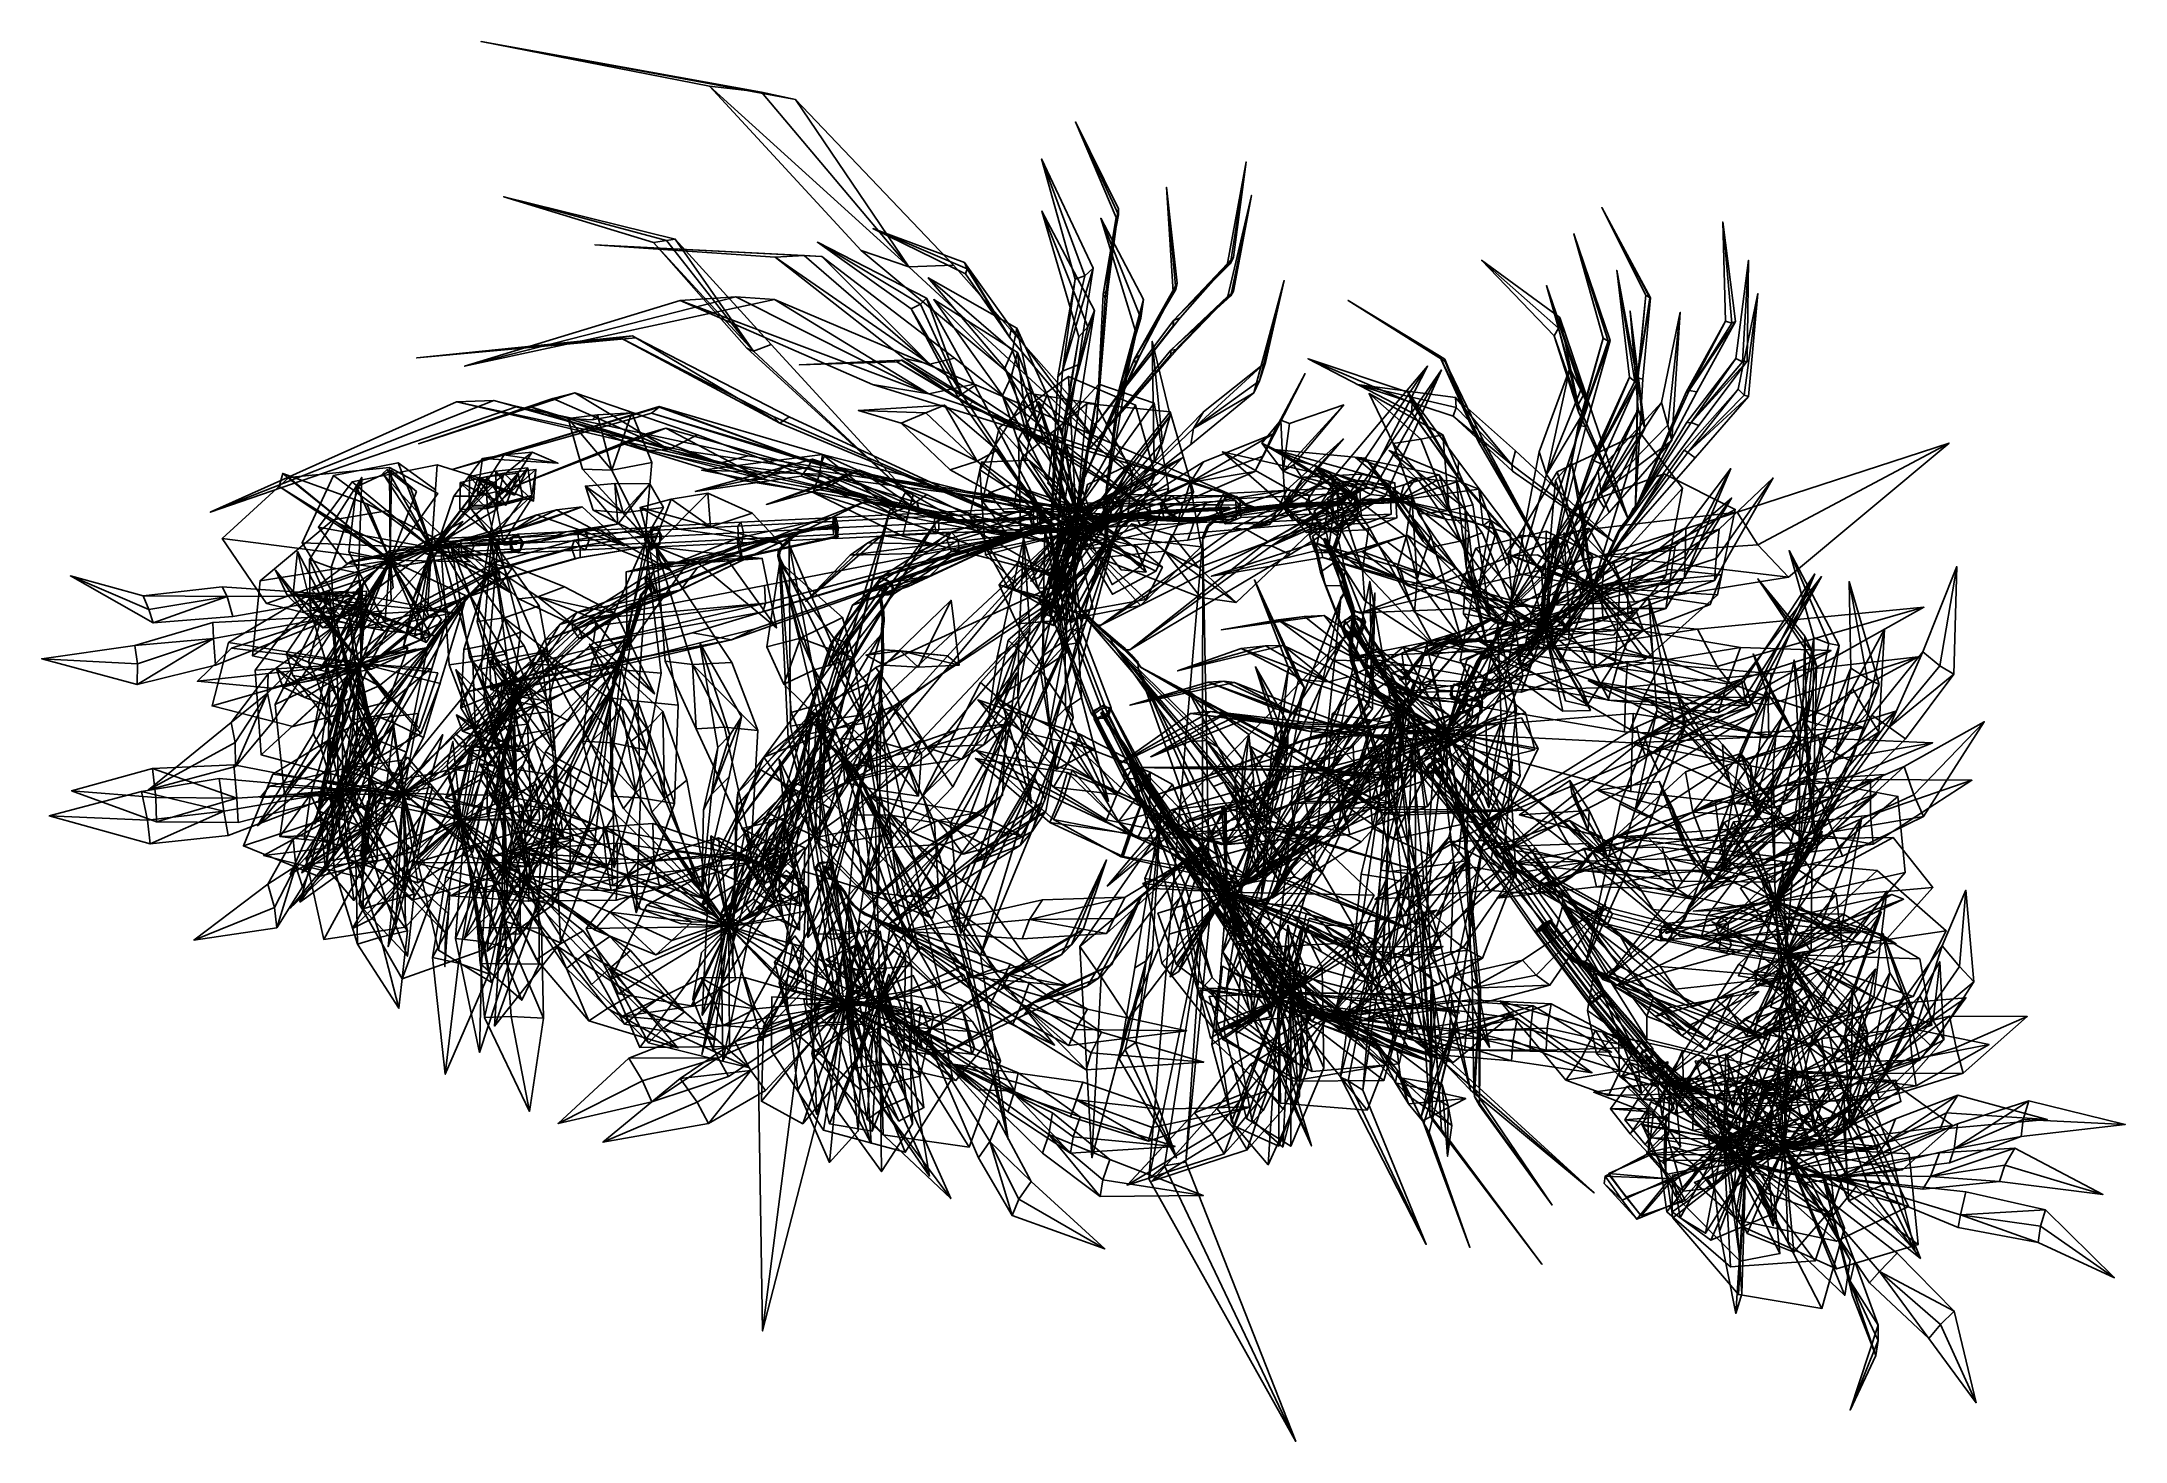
# Model space of a CAD drawing. Header units: metres. Extents: x -422 to 269, y -311 to 154.
import ezdxf

# ---------------------------------------------------------------- set-up
doc = ezdxf.new("R2010")
doc.units = ezdxf.units.M

msp = doc.modelspace()

# ---------------------------------------------------------------- linework, layer by layer
at = {"layer": 'coral-li_1stLeaf', "color": 3}
for points in [[(-10.252, 11.02948, 244.1542), (-11.03055, 27.9595, 257.6128), (-17.3082, 20.3524, 237.1433)], [(-10.252, 11.02948, 244.1542), (-17.3082, 20.3524, 237.1433), (-11.03055, 27.9595, 257.6128)], [(-8.1197, 26.89, 265.6324), (-11.03055, 27.9595, 257.6128), (-10.252, 11.02948, 244.1542)], [(-8.1197, 26.89, 265.6324), (-10.252, 11.02948, 244.1542), (-11.03055, 27.9595, 257.6128)], [(-10.252, 11.02948, 244.1542), (-6.8941, 13.192, 268.511), (9.8593, 33.04122, 282.227)], [(-10.252, 11.02948, 244.1542), (9.8593, 33.04122, 282.227), (-6.8941, 13.192, 268.511)], [(9.8593, 33.04122, 282.227), (-8.1197, 26.89, 265.6324), (-10.252, 11.02948, 244.1542)], [(9.8593, 33.04122, 282.227), (-10.252, 11.02948, 244.1542), (-8.1197, 26.89, 265.6324)], [(-17.3082, 20.3524, 237.1433), (-12.5528, 18.00067, 223.9278), (15.5268, 0.7627, 190.064)], [(-17.3082, 20.3524, 237.1433), (15.5268, 0.7627, 190.064), (-12.5528, 18.00067, 223.9278)], [(-10.252, 11.02948, 244.1542), (-17.3082, 20.3524, 237.1433), (15.5268, 0.7627, 190.064)], [(-10.252, 11.02948, 244.1542), (15.5268, 0.7627, 190.064), (-17.3082, 20.3524, 237.1433)], [(-12.5528, 18.00067, 223.9278), (-6.9133, 14.8002, 211.4628), (15.5268, 0.7627, 190.064)], [(-12.5528, 18.00067, 223.9278), (15.5268, 0.7627, 190.064), (-6.9133, 14.8002, 211.4628)], [(-6.9133, 14.8002, 211.4628), (0.5847, 12.7704, 200.3333), (15.5268, 0.7627, 190.064)], [(-6.9133, 14.8002, 211.4628), (15.5268, 0.7627, 190.064), (0.5847, 12.7704, 200.3333)], [(-10.252, 11.02948, 244.1542), (-3.8991, 8.5572, 264.6942), (-6.8941, 13.192, 268.511)], [(-10.252, 11.02948, 244.1542), (-6.8941, 13.192, 268.511), (-3.8991, 8.5572, 264.6942)], [(15.5268, 0.7627, 190.064), (-9.3829, -2.7664, 245.1406), (-10.252, 11.02948, 244.1542)], [(15.5268, 0.7627, 190.064), (-10.252, 11.02948, 244.1542), (-9.3829, -2.7664, 245.1406)], [(-9.3829, -2.7664, 245.1406), (-3.8991, 8.5572, 264.6942), (-10.252, 11.02948, 244.1542)], [(-9.3829, -2.7664, 245.1406), (-10.252, 11.02948, 244.1542), (-3.8991, 8.5572, 264.6942)], [(0.5847, 12.7704, 200.3333), (7.713, 8.7222, 193.9616), (15.5268, 0.7627, 190.064)], [(0.5847, 12.7704, 200.3333), (15.5268, 0.7627, 190.064), (7.713, 8.7222, 193.9616)], [(28.327, 1.3916, 183.785), (34.00963, 8.8421, 198.9282), (40.8846, 8.09467, 207.8177)], [(28.327, 1.3916, 183.785), (40.8846, 8.09467, 207.8177), (34.00963, 8.8421, 198.9282)], [(28.327, 1.3916, 183.785), (29.8422, 6.3691, 191.9423), (34.00963, 8.8421, 198.9282)], [(28.327, 1.3916, 183.785), (34.00963, 8.8421, 198.9282), (29.8422, 6.3691, 191.9423)], [(28.327, 1.3916, 183.785), (40.8846, 8.09467, 207.8177), (47.9967, 7.7274, 216.4311)], [(28.327, 1.3916, 183.785), (47.9967, 7.7274, 216.4311), (40.8846, 8.09467, 207.8177)], [(28.327, 1.3916, 183.785), (47.9967, 7.7274, 216.4311), (54.698, 5.1126, 225.6095)], [(28.327, 1.3916, 183.785), (54.698, 5.1126, 225.6095), (47.9967, 7.7274, 216.4311)], [(15.5268, 0.7627, 190.064), (-4.208, -6.2594, 232.3416), (-9.3829, -2.7664, 245.1406)], [(15.5268, 0.7627, 190.064), (-9.3829, -2.7664, 245.1406), (-4.208, -6.2594, 232.3416)], [(15.5268, 0.7627, 190.064), (2.4059, -7.4406, 220.4617), (-4.208, -6.2594, 232.3416)], [(15.5268, 0.7627, 190.064), (-4.208, -6.2594, 232.3416), (2.4059, -7.4406, 220.4617)], [(15.5268, 0.7627, 190.064), (8.5552, -8.9144, 208.2479), (2.4059, -7.4406, 220.4617)], [(15.5268, 0.7627, 190.064), (2.4059, -7.4406, 220.4617), (8.5552, -8.9144, 208.2479)], [(15.5268, 0.7627, 190.064), (13.1665, -6.1147, 199.3768), (8.5552, -8.9144, 208.2479)], [(15.5268, 0.7627, 190.064), (8.5552, -8.9144, 208.2479), (13.1665, -6.1147, 199.3768)], [(28.327, 1.3916, 183.785), (54.698, 5.1126, 225.6095), (58.5624, -5.1765, 222.7839)], [(28.327, 1.3916, 183.785), (58.5624, -5.1765, 222.7839), (54.698, 5.1126, 225.6095)], [(65.2126, -9.8019, 215.102), (59.04896, -7.9139, 205.3844), (28.327, 1.3916, 183.785)], [(65.2126, -9.8019, 215.102), (28.327, 1.3916, 183.785), (59.04896, -7.9139, 205.3844)], [(59.04896, -7.9139, 205.3844), (52.1105, -5.6793, 196.4821), (28.327, 1.3916, 183.785)], [(59.04896, -7.9139, 205.3844), (28.327, 1.3916, 183.785), (52.1105, -5.6793, 196.4821)], [(52.1105, -5.6793, 196.4821), (44.2237, -4.9656, 188.6839), (28.327, 1.3916, 183.785)], [(52.1105, -5.6793, 196.4821), (28.327, 1.3916, 183.785), (44.2237, -4.9656, 188.6839)], [(44.2237, -4.9656, 188.6839), (36.8308, -3.07828, 184.933), (28.327, 1.3916, 183.785)], [(44.2237, -4.9656, 188.6839), (28.327, 1.3916, 183.785), (36.8308, -3.07828, 184.933)], [(58.5624, -5.1765, 222.7839), (65.2126, -9.8019, 215.102), (28.327, 1.3916, 183.785)], [(58.5624, -5.1765, 222.7839), (28.327, 1.3916, 183.785), (65.2126, -9.8019, 215.102)], [(54.698, 5.1126, 225.6095), (56.09819, -6.9927, 240.2395), (58.5624, -5.1765, 222.7839)], [(54.698, 5.1126, 225.6095), (58.5624, -5.1765, 222.7839), (56.09819, -6.9927, 240.2395)], [(58.5624, -5.1765, 222.7839), (60.08239, -10.1573, 242.3132), (54.03129, -31.1875, 252.2972)], [(58.5624, -5.1765, 222.7839), (54.03129, -31.1875, 252.2972), (60.08239, -10.1573, 242.3132)], [(54.03129, -31.1875, 252.2972), (63.919, -20.08856, 237.9502), (58.5624, -5.1765, 222.7839)], [(54.03129, -31.1875, 252.2972), (58.5624, -5.1765, 222.7839), (63.919, -20.08856, 237.9502)], [(58.5624, -5.1765, 222.7839), (56.09819, -6.9927, 240.2395), (60.08239, -10.1573, 242.3132)], [(58.5624, -5.1765, 222.7839), (60.08239, -10.1573, 242.3132), (56.09819, -6.9927, 240.2395)], [(58.5624, -5.1765, 222.7839), (65.2371, -19.347, 231.0735), (65.2126, -9.8019, 215.102)], [(58.5624, -5.1765, 222.7839), (65.2126, -9.8019, 215.102), (65.2371, -19.347, 231.0735)], [(63.919, -20.08856, 237.9502), (65.2371, -19.347, 231.0735), (58.5624, -5.1765, 222.7839)], [(63.919, -20.08856, 237.9502), (58.5624, -5.1765, 222.7839), (65.2371, -19.347, 231.0735)]]:
    msp.add_3dface(points, dxfattribs=at)
at = {"layer": 'coral-li_1stPetiole', "color": 3}
for points in [[(18.1671, 1.7068, 182.9089), (15.239, 1.5629, 189.9611), (14.7364, 0.7239, 189.7362), (17.6243, 0.8658, 182.8369)], [(17.6243, 0.8658, 182.8369), (14.7364, 0.7239, 189.7362), (15.3188, -0.06173, 189.9611), (18.247, 0.08211, 182.9089)], [(19.1304, 1.4506, 183.026), (16.1367, 1.3036, 190.3272), (15.239, 1.5629, 189.9611), (18.1671, 1.7068, 182.9089)], [(18.247, 0.08211, 182.9089), (15.3188, -0.06173, 189.9611), (16.1867, 0.2843, 190.3272), (19.1804, 0.4314, 183.026)], [(19.1804, 0.4314, 183.026), (16.1867, 0.2843, 190.3272), (16.1367, 1.3036, 190.3272), (19.1304, 1.4506, 183.026)], [(19.1097, 1.7531, 175.2579), (18.1671, 1.7068, 182.9089), (17.6243, 0.8658, 182.8369), (18.5668, 0.9121, 175.1859)], [(18.5668, 0.9121, 175.1859), (17.6243, 0.8658, 182.8369), (18.247, 0.08211, 182.9089), (19.1895, 0.1284, 175.2579)], [(20.07292, 1.4969, 175.375), (19.1304, 1.4506, 183.026), (18.1671, 1.7068, 182.9089), (19.1097, 1.7531, 175.2579)], [(19.1895, 0.1284, 175.2579), (18.247, 0.08211, 182.9089), (19.1804, 0.4314, 183.026), (20.123, 0.4777, 175.375)], [(19.566, 1.628, 175.1685), (23.06896, 1.8001, 180.4174), (22.4305, 1.5202, 180.8526), (18.9275, 1.3481, 175.6038)], [(18.9275, 1.3481, 175.6038), (22.4305, 1.5202, 180.8526), (22.4715, 0.6856, 180.8526), (18.9686, 0.5135, 175.6038)], [(18.9686, 0.5135, 175.6038), (22.4715, 0.6856, 180.8526), (23.1343, 0.4696, 180.4174), (19.6313, 0.2976, 175.1685)], [(20.123, 0.4777, 175.375), (19.1804, 0.4314, 183.026), (19.1304, 1.4506, 183.026), (20.07292, 1.4969, 175.375)], [(19.9984, 0.9824, 174.9011), (23.5014, 1.1545, 180.15), (23.06896, 1.8001, 180.4174), (19.566, 1.628, 175.1685)], [(19.6313, 0.2976, 175.1685), (23.1343, 0.4696, 180.4174), (23.5014, 1.1545, 180.15), (19.9984, 0.9824, 174.9011)], [(23.06896, 1.8001, 180.4174), (28.4073, 2.06238, 183.5963), (28.01723, 1.7947, 184.2683), (22.4305, 1.5202, 180.8526)], [(22.4305, 1.5202, 180.8526), (28.01723, 1.7947, 184.2683), (28.05824, 0.96, 184.2683), (22.4715, 0.6856, 180.8526)], [(22.4715, 0.6856, 180.8526), (28.05824, 0.96, 184.2683), (28.4726, 0.7319, 183.5963), (23.1343, 0.4696, 180.4174)], [(23.5014, 1.1545, 180.15), (28.6871, 1.4093, 183.1834), (28.4073, 2.06238, 183.5963), (23.06896, 1.8001, 180.4174)], [(23.1343, 0.4696, 180.4174), (28.4726, 0.7319, 183.5963), (28.6871, 1.4093, 183.1834), (23.5014, 1.1545, 180.15)]]:
    msp.add_3dface(points, dxfattribs=at)
at = {"layer": 'coral-li_Intrnd', "color": 3}
for points in [[(-3.4934, 9.07834, 0.2245), (2.9902, 9.3968, 88.2279), (-3.2081, -0.1576, 88.7191), (-9.6918, -0.4761, 0.7157)], [(7.5001, 6.1715, -0.5749), (13.9838, 6.49, 87.4284), (2.9902, 9.3968, 88.2279), (-3.4934, 9.07834, 0.2245)], [(2.9902, 9.3968, 88.2279), (15.9472, 10.03341, 175.7386), (9.8029, 0.4815, 176.7185), (-3.2081, -0.1576, 88.7191)], [(16.725, 7.9297, 243.1005), (6.8126, 7.4428, 309.8322), (2.09109, 0.1027, 309.0792), (11.948, 0.5869, 243.1005)], [(13.9838, 6.49, 87.4284), (26.8528, 7.1222, 174.1441), (15.9472, 10.03341, 175.7386), (2.9902, 9.3968, 88.2279)], [(25.1957, 5.6971, 243.1005), (15.193, 5.2057, 311.0575), (6.8126, 7.4428, 309.8322), (16.725, 7.9297, 243.1005)], [(16.725, 7.9297, 175.2908), (16.725, 7.9297, 243.1005), (11.948, 0.5869, 243.1005), (11.948, 0.5869, 175.2908)], [(14.5526, -5.08816, 87.4284), (27.4216, -4.4559, 174.1441), (26.8528, 7.1222, 174.1441), (13.9838, 6.49, 87.4284)], [(25.1957, 5.6971, 175.2908), (25.1957, 5.6971, 243.1005), (16.725, 7.9297, 243.1005), (16.725, 7.9297, 175.2908)], [(-58.00368, 1.2922, 424.6159), (-93.3209, -0.4428, 441.2636), (-94.3948, -4.6373, 438.5606), (-59.8599, -2.9407, 422.4503)], [(-54.5768, -0.08279, 428.14), (-91.1673, -1.8803, 445.6623), (-93.3209, -0.4428, 441.2636), (-58.00368, 1.2922, 424.6159)], [(-81.6948, -12.5259, 674.3676), (-78.34, 0.1016, 698.2462), (-81.6287, -0.8451, 699.2076), (-85.00615, -13.5588, 675.1451)], [(-79.4738, -15.1677, 675.2186), (-76.09648, -2.454, 699.2813), (-78.34, 0.1016, 698.2462), (-81.6948, -12.5259, 674.3676)], [(-67.1835, 2.7872, 468.0564), (-78.3551, -4.6746, 498.8923), (-81.5274, -7.1972, 497.1326), (-70.3558, 0.2646, 466.2967)], [(-70.3558, 0.2646, 466.2967), (-81.5274, -7.1972, 497.1326), (-79.9355, -11.2208, 496.7357), (-68.7639, -3.7588, 465.8997)], [(-63.7073, 0.2621, 468.7047), (-74.879, -7.1997, 499.5406), (-78.3551, -4.6746, 498.8923), (-67.1835, 2.7872, 468.0564)], [(-64.6785, -3.7604, 467.3795), (-75.8501, -11.2223, 498.2154), (-74.879, -7.1997, 499.5406), (-63.7073, 0.2621, 468.7047)], [(-47.2625, 2.8475, 433.0275), (-66.7952, 3.5252, 467.2676), (-70.5217, 0.5618, 465.2005), (-50.989, -0.1157, 430.9603)], [(-50.989, -0.1157, 430.9603), (-70.5217, 0.5618, 465.2005), (-69.249, -4.3122, 466.0228), (-49.6579, -4.9907, 431.6785)], [(-43.7179, -0.2673, 434.9735), (-63.3091, 0.4112, 469.3178), (-66.7952, 3.5252, 467.2676), (-47.2625, 2.8475, 433.0275)], [(-45.1899, -5.0839, 434.1446), (-64.8169, -4.4048, 468.5529), (-63.3091, 0.4112, 469.3178), (-43.7179, -0.2673, 434.9735)], [(-29.4221, 2.6963, 397.3712), (-58.00368, 1.2922, 424.6159), (-59.8599, -2.9407, 422.4503), (-31.2784, -1.5366, 395.2056)], [(-25.9952, 1.3213, 400.8953), (-54.5768, -0.08279, 428.14), (-58.00368, 1.2922, 424.6159), (-29.4221, 2.6963, 397.3712)], [(-25.7405, -3.8629, 400.8953), (-54.3221, -5.267, 428.14), (-54.5768, -0.08279, 428.14), (-25.9952, 1.3213, 400.8953)], [(-28.1678, 2.9654, 398.4366), (-47.2625, 2.8475, 433.0275), (-50.989, -0.1157, 430.9603), (-31.8943, 0.00207, 396.3694)], [(-31.8943, 0.00207, 396.3694), (-50.989, -0.1157, 430.9603), (-49.6579, -4.9907, 431.6785), (-30.5632, -4.8729, 397.0876)], [(-24.6232, -0.1494, 400.3826), (-43.7179, -0.2673, 434.9735), (-47.2625, 2.8475, 433.0275), (-28.1678, 2.9654, 398.4366)], [(-7.4342, 4.682, 355.3739), (-29.9922, 3.5738, 397.5759), (-32.9545, -1.6189, 395.8582), (-10.6426, -0.5228, 354.2309)], [(-1.7183, 3.08208, 357.2339), (-24.6767, 1.9542, 400.3712), (-29.9922, 3.5738, 397.5759), (-7.4342, 4.682, 355.3739)], [(-1.4079, -3.2356, 357.2339), (-24.3664, -4.3635, 400.3712), (-24.6767, 1.9542, 400.3712), (-1.7183, 3.08208, 357.2339)], [(7.6513, 5.4232, 309.6539), (-7.4342, 4.682, 355.3739), (-10.6426, -0.5228, 354.2309), (4.443, 0.2182, 308.5109)], [(4.443, 0.2182, 308.5109), (-10.6426, -0.5228, 354.2309), (-6.9395, -5.3882, 355.3739), (8.1461, -4.6471, 309.6539)], [(13.3672, 3.8231, 311.514), (-1.7183, 3.08208, 357.2339), (-7.4342, 4.682, 355.3739), (7.6513, 5.4232, 309.6539)], [(-3.2081, -0.1576, 88.7191), (9.8029, 0.4815, 176.7185), (16.8538, -8.4219, 175.7386), (3.8968, -9.05853, 88.2279)], [(13.6776, -2.4945, 311.514), (-1.4079, -3.2356, 357.2339), (-1.7183, 3.08208, 357.2339), (13.3672, 3.8231, 311.514)], [(5.2223, 1.5482, 358.4189), (3.6303, -6.5277, 406.2844), (-1.4834, -10.167, 405.5003), (0.1086, -2.0911, 357.6348)], [(9.5547, 5.7532, 310.6487), (5.2223, 1.5482, 358.4189), (0.1086, -2.0911, 357.6348), (4.4409, 2.1138, 309.8646)], [(4.4409, 2.1138, 309.8646), (0.1086, -2.0911, 357.6348), (2.03891, -7.9942, 357.2902), (6.3712, -3.7892, 309.52)], [(11.948, 0.5869, 243.1005), (2.09109, 0.1027, 309.0792), (7.5093, -6.7392, 309.8322), (17.4217, -6.2522, 243.1005)], [(10.1901, -2.1931, 358.5401), (8.6337, -10.1951, 405.8295), (3.6303, -6.5277, 406.2844), (5.2223, 1.5482, 358.4189)], [(14.5224, 2.01181, 310.7699), (10.1901, -2.1931, 358.5401), (5.2223, 1.5482, 358.4189), (9.5547, 5.7532, 310.6487)], [(8.06897, -5.4066, -0.5749), (14.5526, -5.08816, 87.4284), (13.9838, 6.49, 87.4284), (7.5001, 6.1715, -0.5749)], [(12.5662, -3.8519, 310.0763), (8.2339, -8.0569, 357.8465), (10.1901, -2.1931, 358.5401), (14.5224, 2.01181, 310.7699)], [(11.948, 0.5869, 175.2908), (11.948, 0.5869, 243.1005), (17.4217, -6.2522, 243.1005), (17.4217, -6.2522, 175.2908)], [(25.6328, -3.2001, 243.1005), (15.6301, -3.6915, 311.0575), (15.193, 5.2057, 311.0575), (25.1957, 5.6971, 243.1005)], [(25.6328, -3.2001, 175.2908), (25.6328, -3.2001, 243.1005), (25.1957, 5.6971, 243.1005), (25.1957, 5.6971, 175.2908)], [(-191.3337, -7.2444, 443.925), (-220.1268, -8.6589, 426.7689), (-218.1171, -7.28, 423.3071), (-190.3213, -5.9145, 440.0352)], [(-190.3213, -5.9145, 440.0352), (-218.1171, -7.28, 423.3071), (-216.6753, -10.6445, 421.1799), (-189.4923, -9.3091, 437.645)], [(-158.7309, -6.9004, 453.3622), (-190.5698, -13.8727, 456.7827), (-191.4867, -11.2543, 453.5847), (-159.6479, -4.282, 450.1642)], [(-159.6479, -4.282, 450.1642), (-191.4867, -11.2543, 453.5847), (-191.3737, -13.5548, 449.9474), (-159.5349, -6.5825, 446.5269)], [(-159.5349, -6.5825, 446.5269), (-191.3737, -13.5548, 449.9474), (-190.3896, -17.5396, 450.985), (-158.5508, -10.5673, 447.5644)], [(-159.7866, -5.6946, 452.6658), (-191.3337, -7.2444, 443.925), (-190.3213, -5.9145, 440.0352), (-158.7742, -4.3647, 448.776)], [(-159.5754, -9.9946, 452.6658), (-191.1225, -11.5444, 443.925), (-191.3337, -7.2444, 443.925), (-159.7866, -5.6946, 452.6658)], [(-158.0568, -10.7627, 451.7646), (-189.8956, -17.735, 455.1852), (-190.5698, -13.8727, 456.7827), (-158.7309, -6.9004, 453.3622)], [(-158.7742, -4.3647, 448.776), (-190.3213, -5.9145, 440.0352), (-189.4923, -9.3091, 437.645), (-157.9452, -7.7593, 446.3858)], [(-124.7695, -3.9175, 452.775), (-159.0162, -5.6, 452.8474), (-159.0806, -4.2893, 448.7051), (-125.7403, -2.6514, 448.7334)], [(-125.7403, -2.6514, 448.7334), (-159.0806, -4.2893, 448.7051), (-158.9078, -7.8066, 446.1598), (-126.1246, -6.1961, 446.2499)], [(-124.5527, -8.3308, 452.775), (-158.7994, -10.01328, 452.8474), (-159.0162, -5.6, 452.8474), (-124.7695, -3.9175, 452.775)], [(-126.1246, -6.1961, 446.2499), (-158.9078, -7.8066, 446.1598), (-158.735, -11.3239, 448.7051), (-125.3948, -9.686, 448.7334)], [(-92.9617, -1.0411, 441.3639), (-125.7403, -2.6514, 448.7334), (-126.1246, -6.1961, 446.2499), (-93.346, -4.5857, 438.8803)], [(-93.346, -4.5857, 438.8803), (-126.1246, -6.1961, 446.2499), (-125.3948, -9.686, 448.7334), (-92.6161, -8.07575, 441.3639)], [(-91.9909, -2.3072, 445.4055), (-124.7695, -3.9175, 452.775), (-125.7403, -2.6514, 448.7334), (-92.9617, -1.0411, 441.3639)], [(-92.6161, -8.07575, 441.3639), (-125.3948, -9.686, 448.7334), (-124.5527, -8.3308, 452.775), (-91.774, -6.7205, 445.4055)], [(-91.774, -6.7205, 445.4055), (-124.5527, -8.3308, 452.775), (-124.7695, -3.9175, 452.775), (-91.9909, -2.3072, 445.4055)], [(-93.2288, -0.9523, 443.0982), (-120.4821, -9.2043, 461.0008), (-121.9602, -11.6437, 457.6262), (-94.7069, -3.3917, 439.7236)], [(-94.7069, -3.3917, 439.7236), (-121.9602, -11.6437, 457.6262), (-120.4059, -15.6691, 458.1369), (-93.1526, -7.4171, 440.2343)], [(-90.7964, -3.5288, 445.6134), (-118.0497, -11.7807, 463.516), (-120.4821, -9.2043, 461.0008), (-93.2288, -0.9523, 443.0982)], [(-90.7496, -7.5013, 443.8536), (-118.0029, -15.7533, 461.7562), (-118.0497, -11.7807, 463.516), (-90.7964, -3.5288, 445.6134)], [(-59.8599, -2.9407, 422.4503), (-94.3948, -4.6373, 438.5606), (-92.915, -8.7063, 441.2636), (-57.5977, -6.9713, 424.6159)], [(-57.5977, -6.9713, 424.6159), (-92.915, -8.7063, 441.2636), (-90.9127, -7.06464, 445.6623), (-54.3221, -5.267, 428.14)], [(-54.3221, -5.267, 428.14), (-90.9127, -7.06464, 445.6623), (-91.1673, -1.8803, 445.6623), (-54.5768, -0.08279, 428.14)], [(-78.3551, -4.6746, 498.8923), (-83.2814, -19.8265, 529.4934), (-86.4538, -22.3491, 527.7336), (-81.5274, -7.1972, 497.1326)], [(-84.2934, -15.04069, 675.795), (-81.02749, -6.7072, 701.8402), (-82.1855, -9.8633, 702.9952), (-85.4569, -18.2121, 676.9016)], [(-85.00615, -13.5588, 675.1451), (-81.6287, -0.8451, 699.2076), (-81.4483, -3.9947, 700.8458), (-84.8625, -16.8486, 676.4839)], [(-84.8625, -16.8486, 676.4839), (-81.4483, -3.9947, 700.8458), (-77.9776, -5.00413, 700.892), (-81.3918, -17.858, 676.5301)], [(-80.7553, -15.1957, 675.4888), (-77.4982, -6.8872, 701.4552), (-81.02749, -6.7072, 701.8402), (-84.2934, -15.04069, 675.795)], [(-74.879, -7.1997, 499.5406), (-79.515, -21.9439, 529.034), (-83.2814, -19.8265, 529.4934), (-78.3551, -4.6746, 498.8923)], [(-81.3918, -17.858, 676.5301), (-77.9776, -5.00413, 700.892), (-76.09648, -2.454, 699.2813), (-79.4738, -15.1677, 675.2186)], [(-79.7235, -18.5308, 676.4265), (-76.4664, -10.2223, 702.3929), (-77.4982, -6.8872, 701.4552), (-80.7553, -15.1957, 675.4888)], [(-68.7639, -3.7588, 465.8997), (-79.9355, -11.2208, 496.7357), (-75.8501, -11.2223, 498.2154), (-64.6785, -3.7604, 467.3795)], [(-49.6579, -4.9907, 431.6785), (-69.249, -4.3122, 466.0228), (-64.8169, -4.4048, 468.5529), (-45.1899, -5.0839, 434.1446)], [(-31.2784, -1.5366, 395.2056), (-59.8599, -2.9407, 422.4503), (-57.5977, -6.9713, 424.6159), (-29.01615, -5.5672, 397.3712)], [(-29.01615, -5.5672, 397.3712), (-57.5977, -6.9713, 424.6159), (-54.3221, -5.267, 428.14), (-25.7405, -3.8629, 400.8953)], [(-30.5632, -4.8729, 397.0876), (-49.6579, -4.9907, 431.6785), (-45.1899, -5.0839, 434.1446), (-26.09523, -4.966, 399.5536)], [(-26.09523, -4.966, 399.5536), (-45.1899, -5.0839, 434.1446), (-43.7179, -0.2673, 434.9735), (-24.6232, -0.1494, 400.3826)], [(-10.6426, -0.5228, 354.2309), (-32.9545, -1.6189, 395.8582), (-29.4975, -6.4964, 397.5759), (-6.9395, -5.3882, 355.3739)], [(-6.9395, -5.3882, 355.3739), (-29.4975, -6.4964, 397.5759), (-24.3664, -4.3635, 400.3712), (-1.4079, -3.2356, 357.2339)], [(-9.6918, -0.4761, 0.7157), (-3.2081, -0.1576, 88.7191), (3.8968, -9.05853, 88.2279), (-2.5868, -9.377, 0.2245)], [(8.1461, -4.6471, 309.6539), (-6.9395, -5.3882, 355.3739), (-1.4079, -3.2356, 357.2339), (13.6776, -2.4945, 311.514)], [(-2.5868, -9.377, 0.2245), (3.8968, -9.05853, 88.2279), (14.5526, -5.08816, 87.4284), (8.06897, -5.4066, -0.5749)], [(0.1086, -2.0911, 357.6348), (-1.4834, -10.167, 405.5003), (0.4825, -15.9961, 404.5796), (2.03891, -7.9942, 357.2902)], [(6.3712, -3.7892, 309.52), (2.03891, -7.9942, 357.2902), (8.2339, -8.0569, 357.8465), (12.5662, -3.8519, 310.0763)], [(3.8968, -9.05853, 88.2279), (16.8538, -8.4219, 175.7386), (27.4216, -4.4559, 174.1441), (14.5526, -5.08816, 87.4284)], [(8.2339, -8.0569, 357.8465), (6.6994, -16.01344, 404.782), (8.6337, -10.1951, 405.8295), (10.1901, -2.1931, 358.5401)], [(17.4217, -6.2522, 243.1005), (7.5093, -6.7392, 309.8322), (15.6301, -3.6915, 311.0575), (25.6328, -3.2001, 243.1005)], [(17.4217, -6.2522, 175.2908), (17.4217, -6.2522, 243.1005), (25.6328, -3.2001, 243.1005), (25.6328, -3.2001, 175.2908)], [(-287.652, -14.5344, 370.4622), (-308.7386, -17.8488, 353.171), (-307.2775, -15.4994, 350.9391), (-286.0643, -12.1684, 368.3368)], [(-286.0643, -12.1684, 368.3368), (-307.2775, -15.4994, 350.9391), (-305.1341, -17.3304, 348.6762), (-283.9209, -13.9994, 366.0739)], [(-283.3244, -12.1092, 365.5222), (-295.3205, -12.6985, 340.2375), (-292.3134, -11.476, 338.7886), (-280.6584, -10.9034, 363.5035)], [(-283.147, -15.7197, 365.5222), (-295.1431, -16.309, 340.2375), (-295.3205, -12.6985, 340.2375), (-283.3244, -12.1092, 365.5222)], [(-280.6584, -10.9034, 363.5035), (-292.3134, -11.476, 338.7886), (-290.2919, -14.2611, 337.8983), (-278.8465, -13.6988, 362.2631)], [(-278.8465, -13.6988, 362.2631), (-290.2919, -14.2611, 337.8983), (-292.0307, -17.2309, 338.7886), (-280.3757, -16.6584, 363.5035)], [(-266.8839, -12.372, 388.3839), (-287.652, -14.5344, 370.4622), (-286.0643, -12.1684, 368.3368), (-265.2962, -10.00612, 386.2585)], [(-265.7603, -15.6193, 387.4735), (-286.5284, -17.7817, 369.5518), (-287.652, -14.5344, 370.4622), (-266.8839, -12.372, 388.3839)], [(-265.2962, -10.00612, 386.2585), (-286.0643, -12.1684, 368.3368), (-283.9209, -13.9994, 366.0739), (-263.1528, -11.837, 383.9956)], [(-263.1528, -11.837, 383.9956), (-283.9209, -13.9994, 366.0739), (-284.2356, -17.4529, 366.8552), (-263.4675, -15.2905, 384.7769)], [(-266.9523, -11.3049, 387.624), (-283.3244, -12.1092, 365.5222), (-280.6584, -10.9034, 363.5035), (-264.2864, -10.09912, 385.6053)], [(-266.775, -14.9154, 387.624), (-283.147, -15.7197, 365.5222), (-283.3244, -12.1092, 365.5222), (-266.9523, -11.3049, 387.624)], [(-264.2864, -10.09912, 385.6053), (-280.6584, -10.9034, 363.5035), (-278.8465, -13.6988, 362.2631), (-262.4745, -12.8945, 384.3648)], [(-262.4745, -12.8945, 384.3648), (-278.8465, -13.6988, 362.2631), (-280.3757, -16.6584, 363.5035), (-264.0037, -15.8541, 385.6053)], [(-246.5371, -14.4119, 413.446), (-273.1179, -21.8784, 401.8565), (-272.511, -19.4384, 398.8954), (-245.5284, -11.8819, 410.6762)], [(-245.5284, -11.8819, 410.6762), (-272.511, -19.4384, 398.8954), (-270.6936, -21.4651, 396.0328), (-243.711, -13.9085, 407.8136)], [(-244.3361, -10.02593, 408.5055), (-266.7918, -11.1291, 388.1455), (-264.3654, -9.8353, 385.4016), (-242.1903, -8.7459, 405.531)], [(-244.1422, -13.9714, 408.5055), (-266.598, -15.07465, 388.1455), (-266.7918, -11.1291, 388.1455), (-244.3361, -10.02593, 408.5055)], [(-242.1903, -8.7459, 405.531), (-264.3654, -9.8353, 385.4016), (-262.6846, -12.9048, 383.7155), (-240.6818, -11.8239, 403.7032)], [(-240.6818, -11.8239, 403.7032), (-262.6846, -12.9048, 383.7155), (-264.0565, -16.1243, 385.4016), (-241.8813, -15.035, 405.531)], [(-220.111, -10.00013, 427.1), (-246.5371, -14.4119, 413.446), (-245.5284, -11.8819, 410.6762), (-219.1023, -7.47, 424.3302)], [(-218.9507, -13.5399, 425.9981), (-245.3769, -17.9517, 412.3441), (-246.5371, -14.4119, 413.446), (-220.111, -10.00013, 427.1)], [(-219.1023, -7.47, 424.3302), (-245.5284, -11.8819, 410.6762), (-243.711, -13.9085, 407.8136), (-217.2849, -9.4967, 421.4676)], [(-217.2141, -13.2305, 422.5371), (-243.6402, -17.6424, 408.8831), (-245.3769, -17.9517, 412.3441), (-218.9507, -13.5399, 425.9981)], [(-220.2123, -8.8408, 426.4185), (-244.3361, -10.02593, 408.5055), (-242.1903, -8.7459, 405.531), (-218.0665, -7.5607, 423.444)], [(-220.0184, -12.7863, 426.4185), (-244.1422, -13.9714, 408.5055), (-244.3361, -10.02593, 408.5055), (-220.2123, -8.8408, 426.4185)], [(-217.7575, -13.8498, 423.444), (-241.8813, -15.035, 405.531), (-244.1422, -13.9714, 408.5055), (-220.0184, -12.7863, 426.4185)], [(-217.2849, -9.4967, 421.4676), (-243.711, -13.9085, 407.8136), (-243.6402, -17.6424, 408.8831), (-217.2141, -13.2305, 422.5371)], [(-218.0665, -7.5607, 423.444), (-242.1903, -8.7459, 405.531), (-240.6818, -11.8239, 403.7032), (-216.558, -10.6388, 421.6162)], [(-216.558, -10.6388, 421.6162), (-240.6818, -11.8239, 403.7032), (-241.8813, -15.035, 405.531), (-217.7575, -13.8498, 423.444)], [(-190.5698, -13.8727, 456.7827), (-220.0813, -25.8764, 463.4578), (-221.745, -23.4889, 460.3827), (-191.4867, -11.2543, 453.5847)], [(-191.4867, -11.2543, 453.5847), (-221.745, -23.4889, 460.3827), (-221.632, -25.7894, 456.7454), (-191.3737, -13.5548, 449.9474)], [(-191.3737, -13.5548, 449.9474), (-221.632, -25.7894, 456.7454), (-219.9012, -29.5433, 457.6601), (-190.3896, -17.5396, 450.985)], [(-191.1225, -11.5444, 443.925), (-219.9155, -12.9589, 426.7689), (-220.1268, -8.6589, 426.7689), (-191.3337, -7.2444, 443.925)], [(-189.9846, -12.7686, 440.0352), (-217.7804, -14.1342, 423.3071), (-219.9155, -12.9589, 426.7689), (-191.1225, -11.5444, 443.925)], [(-189.4923, -9.3091, 437.645), (-216.6753, -10.6445, 421.1799), (-217.7804, -14.1342, 423.3071), (-189.9846, -12.7686, 440.0352)], [(-158.4375, -11.2188, 448.776), (-189.9846, -12.7686, 440.0352), (-191.1225, -11.5444, 443.925), (-159.5754, -9.9946, 452.6658)], [(-158.5508, -10.5673, 447.5644), (-190.3896, -17.5396, 450.985), (-189.8956, -17.735, 455.1852), (-158.0568, -10.7627, 451.7646)], [(-157.9452, -7.7593, 446.3858), (-189.4923, -9.3091, 437.645), (-189.9846, -12.7686, 440.0352), (-158.4375, -11.2188, 448.776)], [(-125.3948, -9.686, 448.7334), (-158.735, -11.3239, 448.7051), (-158.7994, -10.01328, 452.8474), (-124.5527, -8.3308, 452.775)], [(-120.4821, -9.2043, 461.0008), (-143.5293, -23.9704, 481.7699), (-145.0074, -26.4098, 478.3952), (-121.9602, -11.6437, 457.6262)], [(-121.9602, -11.6437, 457.6262), (-145.0074, -26.4098, 478.3952), (-142.6973, -30.08934, 478.3249), (-120.4059, -15.6691, 458.1369)], [(-118.0497, -11.7807, 463.516), (-140.3411, -26.2009, 483.704), (-143.5293, -23.9704, 481.7699), (-120.4821, -9.2043, 461.0008)], [(-118.0029, -15.7533, 461.7562), (-139.8299, -29.961, 481.5871), (-140.3411, -26.2009, 483.704), (-118.0497, -11.7807, 463.516)], [(-93.1526, -7.4171, 440.2343), (-120.4059, -15.6691, 458.1369), (-118.0029, -15.7533, 461.7562), (-90.7496, -7.5013, 443.8536)], [(-84.3894, -22.9493, 649.0443), (-81.6948, -12.5259, 674.3676), (-85.00615, -13.5588, 675.1451), (-87.7007, -23.9822, 649.8218)], [(-87.7007, -23.9822, 649.8218), (-85.00615, -13.5588, 675.1451), (-84.8625, -16.8486, 676.4839), (-87.5571, -27.2721, 651.1606)], [(-81.5274, -7.1972, 497.1326), (-86.4538, -22.3491, 527.7336), (-84.5716, -25.9649, 526.2289), (-79.9355, -11.2208, 496.7357)], [(-85.4569, -18.2121, 676.9016), (-82.1855, -9.8633, 702.9952), (-79.3828, -12.02337, 703.3349), (-82.6487, -20.3567, 677.2897)], [(-79.9355, -11.2208, 496.7357), (-84.5716, -25.9649, 526.2289), (-80.3078, -25.7158, 527.028), (-75.8501, -11.2223, 498.2154)], [(-82.1684, -25.5911, 649.8953), (-79.4738, -15.1677, 675.2186), (-81.6948, -12.5259, 674.3676), (-84.3894, -22.9493, 649.0443)], [(-82.6487, -20.3567, 677.2897), (-79.3828, -12.02337, 703.3349), (-76.4664, -10.2223, 702.3929), (-79.7235, -18.5308, 676.4265)], [(-75.8501, -11.2223, 498.2154), (-80.3078, -25.7158, 527.028), (-79.515, -21.9439, 529.034), (-74.879, -7.1997, 499.5406)], [(3.6319, -7.6077, 406.7089), (6.3351, -19.5032, 444.2901), (2.1388, -22.4896, 443.6466), (-0.5642, -10.5941, 406.0655)], [(-0.5642, -10.5941, 406.0655), (2.1388, -22.4896, 443.6466), (3.7371, -27.07698, 442.0797), (1.03394, -15.1815, 404.4985)], [(2.03891, -7.9942, 357.2902), (0.4825, -15.9961, 404.5796), (6.6994, -16.01344, 404.782), (8.2339, -8.0569, 357.8465)], [(7.7227, -10.4212, 405.5241), (10.4259, -22.3167, 443.1053), (6.3351, -19.5032, 444.2901), (3.6319, -7.6077, 406.7089)], [(6.1262, -15.07523, 404.1659), (8.8294, -26.9707, 441.747), (10.4259, -22.3167, 443.1053), (7.7227, -10.4212, 405.5241)], [(-286.5284, -17.7817, 369.5518), (-307.537, -21.08595, 352.3261), (-308.7386, -17.8488, 353.171), (-287.652, -14.5344, 370.4622)], [(-284.2356, -17.4529, 366.8552), (-305.3221, -20.7673, 349.5641), (-307.537, -21.08595, 352.3261), (-286.5284, -17.7817, 369.5518)], [(-283.9209, -13.9994, 366.0739), (-305.1341, -17.3304, 348.6762), (-305.3221, -20.7673, 349.5641), (-284.2356, -17.4529, 366.8552)], [(-272.7673, -21.8515, 401.6911), (-296.442, -34.4871, 395.6063), (-296.6913, -32.5803, 392.6165), (-273.0166, -19.9447, 398.7014)], [(-273.0166, -19.9447, 398.7014), (-296.6913, -32.5803, 392.6165), (-295.0282, -34.4349, 389.9971), (-271.3535, -21.7993, 396.0819)], [(-280.3757, -16.6584, 363.5035), (-292.0307, -17.2309, 338.7886), (-295.1431, -16.309, 340.2375), (-283.147, -15.7197, 365.5222)], [(-263.4675, -15.2905, 384.7769), (-284.2356, -17.4529, 366.8552), (-286.5284, -17.7817, 369.5518), (-265.7603, -15.6193, 387.4735)], [(-264.0037, -15.8541, 385.6053), (-280.3757, -16.6584, 363.5035), (-283.147, -15.7197, 365.5222), (-266.775, -14.9154, 387.624)], [(-245.3769, -17.9517, 412.3441), (-271.7106, -25.3629, 400.8723), (-273.1179, -21.8784, 401.8565), (-246.5371, -14.4119, 413.446)], [(-243.6402, -17.6424, 408.8831), (-270.2209, -25.1089, 397.2936), (-271.7106, -25.3629, 400.8723), (-245.3769, -17.9517, 412.3441)], [(-243.711, -13.9085, 407.8136), (-270.6936, -21.4651, 396.0328), (-270.2209, -25.1089, 397.2936), (-243.6402, -17.6424, 408.8831)], [(-241.8813, -15.035, 405.531), (-264.0565, -16.1243, 385.4016), (-266.598, -15.07465, 388.1455), (-244.1422, -13.9714, 408.5055)], [(-189.8956, -17.735, 455.1852), (-218.9483, -29.5967, 461.7848), (-220.0813, -25.8764, 463.4578), (-190.5698, -13.8727, 456.7827)], [(-190.3896, -17.5396, 450.985), (-219.9012, -29.5433, 457.6601), (-218.9483, -29.5967, 461.7848), (-189.8956, -17.735, 455.1852)], [(-120.4059, -15.6691, 458.1369), (-142.6973, -30.08934, 478.3249), (-139.8299, -29.961, 481.5871), (-118.0029, -15.7533, 461.7562)], [(-81.889, -19.8409, 529.0095), (-85.06325, -29.3283, 560.2175), (-89.00797, -30.6408, 559.4172), (-85.8337, -21.1534, 528.2092)], [(-86.9137, -23.203, 649.6476), (-84.2934, -15.04069, 675.795), (-85.4569, -18.2121, 676.9016), (-88.07726, -26.3745, 650.7542)], [(-88.07726, -26.3745, 650.7542), (-85.4569, -18.2121, 676.9016), (-82.6487, -20.3567, 677.2897), (-85.269, -28.5191, 651.1423)], [(-87.5571, -27.2721, 651.1606), (-84.8625, -16.8486, 676.4839), (-81.3918, -17.858, 676.5301), (-84.08643, -28.2814, 651.2068)], [(-83.3756, -23.3581, 649.3414), (-80.7553, -15.1957, 675.4888), (-84.2934, -15.04069, 675.795), (-86.9137, -23.203, 649.6476)], [(-83.2978, -20.4153, 530.2247), (-80.6532, -41.2761, 555.3615), (-83.7441, -43.734, 553.6469), (-86.3888, -22.8732, 528.5101)], [(-85.269, -28.5191, 651.1423), (-82.6487, -20.3567, 677.2897), (-79.7235, -18.5308, 676.4265), (-82.3438, -26.6932, 650.2791)], [(-79.2449, -23.06962, 528.2968), (-82.4191, -32.557, 559.5048), (-85.06325, -29.3283, 560.2175), (-81.889, -19.8409, 529.0095)], [(-84.08643, -28.2814, 651.2068), (-81.3918, -17.858, 676.5301), (-79.4738, -15.1677, 675.2186), (-82.1684, -25.5911, 649.8953)], [(-82.3438, -26.6932, 650.2791), (-79.7235, -18.5308, 676.4265), (-80.7553, -15.1957, 675.4888), (-83.3756, -23.3581, 649.3414)], [(-79.5894, -21.7781, 528.7036), (-76.9447, -42.6389, 553.8403), (-80.6532, -41.2761, 555.3615), (-83.2978, -20.4153, 530.2247)], [(1.03394, -15.1815, 404.4985), (3.7371, -27.07698, 442.0797), (8.8294, -26.9707, 441.747), (6.1262, -15.07523, 404.1659)], [(6.3351, -19.5032, 444.2901), (13.01839, -36.5798, 479.9624), (8.822, -39.5662, 479.3189), (2.1388, -22.4896, 443.6466)], [(10.4259, -22.3167, 443.1053), (17.01031, -39.08839, 478.0066), (13.01839, -36.5798, 479.9624), (6.3351, -19.5032, 444.2901)], [(-270.9852, -24.8397, 400.9625), (-294.6599, -37.4753, 394.8776), (-296.442, -34.4871, 395.6063), (-272.7673, -21.8515, 401.6911)], [(-271.3535, -21.7993, 396.0819), (-295.0282, -34.4349, 389.9971), (-293.7911, -37.4432, 391.4308), (-270.1164, -24.8076, 397.5157)], [(-270.1164, -24.8076, 397.5157), (-293.7911, -37.4432, 391.4308), (-294.6599, -37.4753, 394.8776), (-270.9852, -24.8397, 400.9625)], [(-219.9376, -25.8665, 463.1212), (-244.2177, -41.1907, 472.059), (-246.3694, -39.3203, 469.4205), (-222.0894, -23.9961, 460.4827)], [(-222.0894, -23.9961, 460.4827), (-246.3694, -39.3203, 469.4205), (-246.2657, -41.4311, 466.0831), (-221.9857, -26.1069, 457.1453)], [(-221.9857, -26.1069, 457.1453), (-246.2657, -41.4311, 466.0831), (-244.0524, -44.5553, 466.7393), (-219.7723, -29.2311, 457.8014)], [(-218.5138, -29.08345, 461.4736), (-242.7938, -44.4076, 470.4114), (-244.2177, -41.1907, 472.059), (-219.9376, -25.8665, 463.1212)], [(-143.9456, -24.4653, 482.2358), (-159.2766, -44.3334, 503.313), (-160.7168, -46.7102, 500.0249), (-145.3859, -26.8421, 478.9477)], [(-145.3859, -26.8421, 478.9477), (-160.7168, -46.7102, 500.0249), (-157.8428, -49.7264, 499.2722), (-142.5119, -29.8583, 478.195)], [(-140.2162, -26.0698, 483.4361), (-155.5471, -45.9378, 504.5133), (-159.2766, -44.3334, 503.313), (-143.9456, -24.4653, 482.2358)], [(-139.3351, -29.3837, 480.9531), (-154.6661, -49.2518, 502.0303), (-155.5471, -45.9378, 504.5133), (-140.2162, -26.0698, 483.4361)], [(-86.4165, -31.1898, 621.264), (-84.288, -22.5918, 649.2394), (-87.9256, -23.7954, 649.8796), (-90.07494, -32.4876, 621.4118)], [(-90.07494, -32.4876, 621.4118), (-87.9256, -23.7954, 649.8796), (-87.7996, -27.5123, 651.0016), (-89.9828, -36.3579, 621.7328)], [(-89.9828, -36.3579, 621.7328), (-87.7996, -27.5123, 651.0016), (-84.00681, -28.6154, 651.0521), (-86.19, -37.4609, 621.7833)], [(-85.8337, -21.1534, 528.2092), (-89.00797, -30.6408, 559.4172), (-88.8385, -34.6929, 558.2026), (-85.6644, -25.2055, 526.9946)], [(-85.6644, -25.2055, 526.9946), (-88.8385, -34.6929, 558.2026), (-84.7049, -35.8951, 558.2575), (-81.5308, -26.4077, 527.0495)], [(-84.02926, -34.2459, 621.4922), (-81.8799, -25.5537, 649.96), (-84.288, -22.5918, 649.2394), (-86.4165, -31.1898, 621.264)], [(-86.3888, -22.8732, 528.5101), (-83.7441, -43.734, 553.6469), (-81.8716, -46.5568, 551.1073), (-84.5162, -25.696, 525.9705)], [(-86.19, -37.4609, 621.7833), (-84.00681, -28.6154, 651.0521), (-81.8799, -25.5537, 649.96), (-84.02926, -34.2459, 621.4922)], [(-81.5308, -26.4077, 527.0495), (-84.7049, -35.8951, 558.2575), (-82.4191, -32.557, 559.5048), (-79.2449, -23.06962, 528.2968)], [(-84.5162, -25.696, 525.9705), (-81.8716, -46.5568, 551.1073), (-77.6934, -45.8839, 551.2262), (-80.3381, -25.02308, 526.0894)], [(-80.3381, -25.02308, 526.0894), (-77.6934, -45.8839, 551.2262), (-76.9447, -42.6389, 553.8403), (-79.5894, -21.7781, 528.7036)], [(2.1388, -22.4896, 443.6466), (8.822, -39.5662, 479.3189), (10.3215, -43.8486, 476.981), (3.7371, -27.07698, 442.0797)], [(3.7371, -27.07698, 442.0797), (10.3215, -43.8486, 476.981), (15.3531, -43.555, 476.1746), (8.8294, -26.9707, 441.747)], [(8.8294, -26.9707, 441.747), (15.3531, -43.555, 476.1746), (17.01031, -39.08839, 478.0066), (10.4259, -22.3167, 443.1053)], [(81.5929, -37.9271, 679.5579), (92.7209, -24.9447, 700.6411), (89.9502, -25.8661, 702.6686), (78.7188, -38.9571, 681.3787)], [(78.7188, -38.9571, 681.3787), (89.9502, -25.8661, 702.6686), (90.6803, -28.9887, 704.2023), (79.2807, -42.2566, 682.576)], [(83.9579, -40.5804, 679.613), (95.1892, -27.4894, 700.9029), (92.7209, -24.9447, 700.6411), (81.5929, -37.9271, 679.5579)], [(82.5675, -43.275, 681.4683), (93.9671, -30.00711, 703.0947), (95.1892, -27.4894, 700.9029), (83.9579, -40.5804, 679.613)], [(-296.442, -34.4871, 395.6063), (-317.4388, -51.8459, 394.5655), (-318.4388, -50.4432, 391.456), (-296.6913, -32.5803, 392.6165)], [(-296.6913, -32.5803, 392.6165), (-318.4388, -50.4432, 391.456), (-316.7757, -52.2977, 388.8365), (-295.0282, -34.4349, 389.9971)], [(-294.6599, -37.4753, 394.8776), (-315.1954, -54.5243, 393.9104), (-317.4388, -51.8459, 394.5655), (-296.442, -34.4871, 395.6063)], [(-295.0282, -34.4349, 389.9971), (-316.7757, -52.2977, 388.8365), (-314.7879, -54.802, 390.39), (-293.7911, -37.4432, 391.4308)], [(-219.7723, -29.2311, 457.8014), (-244.0524, -44.5553, 466.7393), (-242.7938, -44.4076, 470.4114), (-218.5138, -29.08345, 461.4736)], [(-142.5119, -29.8583, 478.195), (-157.8428, -49.7264, 499.2722), (-154.6661, -49.2518, 502.0303), (-139.3351, -29.3837, 480.9531)], [(-85.06325, -29.3283, 560.2175), (-86.6757, -33.4162, 592.0703), (-90.6519, -34.8181, 591.685), (-89.00797, -30.6408, 559.4172)], [(-89.00797, -30.6408, 559.4172), (-90.6519, -34.8181, 591.685), (-90.5338, -39.01559, 591.1455), (-88.8385, -34.6929, 558.2026)], [(-86.743, -33.6828, 591.2987), (-86.4165, -31.1898, 621.264), (-90.07494, -32.4876, 621.4118), (-90.4014, -34.9807, 591.4465)], [(-90.4014, -34.9807, 591.4465), (-90.07494, -32.4876, 621.4118), (-89.9828, -36.3579, 621.7328), (-90.3093, -38.8509, 591.7675)], [(-84.3557, -36.7389, 591.527), (-84.02926, -34.2459, 621.4922), (-86.4165, -31.1898, 621.264), (-86.743, -33.6828, 591.2987)], [(-82.4191, -32.557, 559.5048), (-84.06307, -36.7342, 591.7726), (-86.6757, -33.4162, 592.0703), (-85.06325, -29.3283, 560.2175)], [(-86.5165, -39.954, 591.818), (-86.19, -37.4609, 621.7833), (-84.02926, -34.2459, 621.4922), (-84.3557, -36.7389, 591.527)], [(-84.7049, -35.8951, 558.2575), (-86.4002, -40.2177, 591.2005), (-84.06307, -36.7342, 591.7726), (-82.4191, -32.557, 559.5048)], [(79.2807, -42.2566, 682.576), (90.6803, -28.9887, 704.2023), (93.9671, -30.00711, 703.0947), (82.5675, -43.275, 681.4683)], [(-293.7911, -37.4432, 391.4308), (-314.7879, -54.802, 390.39), (-315.1954, -54.5243, 393.9104), (-294.6599, -37.4753, 394.8776)], [(-244.2177, -41.1907, 472.059), (-264.4216, -60.05975, 483.3655), (-267.1148, -58.6054, 480.9734), (-246.3694, -39.3203, 469.4205)], [(-246.3694, -39.3203, 469.4205), (-267.1148, -58.6054, 480.9734), (-267.0111, -60.7163, 477.636), (-246.2657, -41.4311, 466.0831)], [(-246.2657, -41.4311, 466.0831), (-267.0111, -60.7163, 477.636), (-264.2563, -63.4244, 478.0458), (-244.0524, -44.5553, 466.7393)], [(-242.7938, -44.4076, 470.4114), (-262.6651, -63.02094, 481.5665), (-264.4216, -60.05975, 483.3655), (-244.2177, -41.1907, 472.059)], [(-88.8385, -34.6929, 558.2026), (-90.5338, -39.01559, 591.1455), (-86.4002, -40.2177, 591.2005), (-84.7049, -35.8951, 558.2575)], [(-90.3093, -38.8509, 591.7675), (-89.9828, -36.3579, 621.7328), (-86.19, -37.4609, 621.7833), (-86.5165, -39.954, 591.818)], [(-80.6532, -41.2761, 555.3615), (-70.8596, -67.07014, 574.6826), (-73.9505, -69.528, 572.968), (-83.7441, -43.734, 553.6469)], [(-76.9447, -42.6389, 553.8403), (-67.3941, -67.5214, 572.2928), (-70.8596, -67.07014, 574.6826), (-80.6532, -41.2761, 555.3615)], [(13.2412, -37.6686, 480.4491), (24.5394, -58.6571, 504.1804), (20.9672, -61.1994, 503.6326), (9.6689, -40.2109, 479.9014)], [(9.6689, -40.2109, 479.9014), (20.9672, -61.1994, 503.6326), (21.9082, -64.1446, 500.5797), (10.61, -43.1562, 476.8484)], [(10.109, -38.4697, 479.4427), (17.2648, -49.1736, 510.5162), (16.9759, -53.2928, 509.1638), (9.8201, -42.5889, 478.0903)], [(14.2217, -37.1578, 478.9476), (21.3775, -47.8616, 510.021), (17.2648, -49.1736, 510.5162), (10.109, -38.4697, 479.4427)], [(16.304, -39.1038, 477.7216), (27.6022, -60.09235, 501.4528), (24.5394, -58.6571, 504.1804), (13.2412, -37.6686, 480.4491)], [(13.8377, -43.8337, 476.7363), (20.9935, -54.5376, 507.8098), (23.6687, -51.1578, 508.358), (16.513, -40.4539, 477.2845)], [(16.513, -40.4539, 477.2845), (23.6687, -51.1578, 508.358), (21.3775, -47.8616, 510.021), (14.2217, -37.1578, 478.9476)], [(14.6872, -42.4759, 475.509), (25.9854, -63.4644, 499.2403), (27.6022, -60.09235, 501.4528), (16.304, -39.1038, 477.7216)], [(70.6436, -48.1658, 656.4827), (81.5929, -37.9271, 679.5579), (78.7188, -38.9571, 681.3787), (67.7696, -49.1958, 658.3035)], [(67.7696, -49.1958, 658.3035), (78.7188, -38.9571, 681.3787), (79.2807, -42.2566, 682.576), (68.3315, -52.4953, 659.5009)], [(73.00867, -50.8191, 656.5378), (83.9579, -40.5804, 679.613), (81.5929, -37.9271, 679.5579), (70.6436, -48.1658, 656.4827)], [(71.6183, -53.5137, 658.3932), (82.5675, -43.275, 681.4683), (83.9579, -40.5804, 679.613), (73.00867, -50.8191, 656.5378)], [(74.05488, -42.7843, 684.0607), (74.6459, -38.8763, 711.1046), (73.6778, -42.2582, 711.6159), (73.1334, -46.09467, 684.9712)], [(77.5295, -42.7603, 683.311), (78.1964, -38.7357, 711.0045), (74.6459, -38.8763, 711.1046), (74.05488, -42.7843, 684.0607)], [(78.7687, -46.1249, 683.7701), (79.4356, -42.1003, 711.4636), (78.1964, -38.7357, 711.0045), (77.5295, -42.7603, 683.311)], [(-244.0524, -44.5553, 466.7393), (-264.2563, -63.4244, 478.0458), (-262.6651, -63.02094, 481.5665), (-242.7938, -44.4076, 470.4114)], [(-159.2766, -44.3334, 503.313), (-167.1777, -69.01476, 524.615), (-168.6179, -71.3915, 521.327), (-160.7168, -46.7102, 500.0249)], [(-160.7168, -46.7102, 500.0249), (-168.6179, -71.3915, 521.327), (-165.36, -73.6715, 519.8738), (-157.8428, -49.7264, 499.2722)], [(-155.5471, -45.9378, 504.5133), (-163.0642, -69.8829, 525.1149), (-167.1777, -69.01476, 524.615), (-159.2766, -44.3334, 503.313)], [(-154.6661, -49.2518, 502.0303), (-161.9473, -72.7444, 522.2015), (-163.0642, -69.8829, 525.1149), (-155.5471, -45.9378, 504.5133)], [(-83.7441, -43.734, 553.6469), (-73.9505, -69.528, 572.968), (-72.3209, -71.4393, 569.5599), (-81.8716, -46.5568, 551.1073)], [(-81.8716, -46.5568, 551.1073), (-72.3209, -71.4393, 569.5599), (-68.2921, -70.2063, 569.145), (-77.6934, -45.8839, 551.2262)], [(-77.6934, -45.8839, 551.2262), (-68.2921, -70.2063, 569.145), (-67.3941, -67.5214, 572.2928), (-76.9447, -42.6389, 553.8403)], [(9.8201, -42.5889, 478.0903), (16.9759, -53.2928, 509.1638), (20.9935, -54.5376, 507.8098), (13.8377, -43.8337, 476.7363)], [(10.61, -43.1562, 476.8484), (21.9082, -64.1446, 500.5797), (25.9854, -63.4644, 499.2403), (14.6872, -42.4759, 475.509)], [(21.3775, -47.8616, 510.021), (29.846, -54.6389, 541.3796), (25.8064, -56.03267, 542.167), (17.2648, -49.1736, 510.5162)], [(23.6687, -51.1578, 508.358), (32.2104, -58.01692, 540.0087), (29.846, -54.6389, 541.3796), (21.3775, -47.8616, 510.021)], [(59.5898, -55.5432, 630.4667), (70.8365, -47.7878, 656.7075), (67.587, -49.00195, 658.4559), (56.2176, -56.8217, 631.9103)], [(61.9429, -58.5957, 629.9808), (73.3122, -50.7759, 656.5264), (70.8365, -47.7878, 656.7075), (59.5898, -55.5432, 630.4667)], [(68.4127, -48.455, 657.7323), (74.05488, -42.7843, 684.0607), (73.1334, -46.09467, 684.9712), (67.4912, -51.7653, 658.6428)], [(67.4912, -51.7653, 658.6428), (73.1334, -46.09467, 684.9712), (76.03008, -48.1474, 684.7926), (70.3879, -53.8181, 658.4642)], [(68.3315, -52.4953, 659.5009), (79.2807, -42.2566, 682.576), (82.5675, -43.275, 681.4683), (71.6183, -53.5137, 658.3932)], [(71.8874, -48.431, 656.9825), (77.5295, -42.7603, 683.311), (74.05488, -42.7843, 684.0607), (68.4127, -48.455, 657.7323)], [(70.3879, -53.8181, 658.4642), (76.03008, -48.1474, 684.7926), (78.7687, -46.1249, 683.7701), (73.1265, -51.7956, 657.4417)], [(73.1265, -51.7956, 657.4417), (78.7687, -46.1249, 683.7701), (77.5295, -42.7603, 683.311), (71.8874, -48.431, 656.9825)], [(73.1334, -46.09467, 684.9712), (73.6778, -42.2582, 711.6159), (76.6211, -44.2394, 711.8365), (76.03008, -48.1474, 684.7926)], [(76.03008, -48.1474, 684.7926), (76.6211, -44.2394, 711.8365), (79.4356, -42.1003, 711.4636), (78.7687, -46.1249, 683.7701)], [(-157.8428, -49.7264, 499.2722), (-165.36, -73.6715, 519.8738), (-161.9473, -72.7444, 522.2015), (-154.6661, -49.2518, 502.0303)], [(17.2648, -49.1736, 510.5162), (25.8064, -56.03267, 542.167), (25.6366, -60.285, 541.2902), (16.9759, -53.2928, 509.1638)], [(16.9759, -53.2928, 509.1638), (25.6366, -60.285, 541.2902), (29.6542, -61.5298, 539.9362), (20.9935, -54.5376, 507.8098)], [(20.9935, -54.5376, 507.8098), (29.6542, -61.5298, 539.9362), (32.2104, -58.01692, 540.0087), (23.6687, -51.1578, 508.358)], [(29.7186, -54.6718, 541.032), (39.09049, -58.348, 572.2198), (35.2205, -59.7446, 573.2181), (25.8486, -56.06844, 542.0303)], [(32.0883, -58.00178, 539.9274), (41.4601, -61.6779, 571.1152), (39.09049, -58.348, 572.2198), (29.7186, -54.6718, 541.032)], [(56.2176, -56.8217, 631.9103), (67.587, -49.00195, 658.4559), (68.02413, -52.7516, 659.3718), (56.4551, -60.6763, 632.3301)], [(56.4551, -60.6763, 632.3301), (68.02413, -52.7516, 659.3718), (71.6159, -53.8646, 658.1613), (60.04691, -61.7892, 631.1196)], [(60.04691, -61.7892, 631.1196), (71.6159, -53.8646, 658.1613), (73.3122, -50.7759, 656.5264), (61.9429, -58.5957, 629.9808)], [(-266.3653, -58.8755, 481.8638), (-284.9926, -76.2491, 492.2734), (-285.8769, -77.271, 488.9856), (-267.2495, -59.8974, 478.5759)], [(-267.2495, -59.8974, 478.5759), (-285.8769, -77.271, 488.9856), (-283.8161, -80.02258, 488.081), (-265.1888, -62.649, 477.6713)], [(-263.7497, -60.986, 483.0219), (-282.377, -78.3595, 493.4315), (-284.9926, -76.2491, 492.2734), (-266.3653, -58.8755, 481.8638)], [(-262.9931, -63.3319, 480.4605), (-281.6204, -80.7054, 490.8702), (-282.377, -78.3595, 493.4315), (-263.7497, -60.986, 483.0219)], [(-264.3331, -59.9733, 482.9972), (-276.8872, -80.842, 495.8061), (-279.8733, -80.1508, 494.0055), (-267.3191, -59.2822, 481.1966)], [(-267.3191, -59.2822, 481.1966), (-279.8733, -80.1508, 494.0055), (-279.7784, -82.08249, 490.9515), (-267.2242, -61.2137, 478.1425)], [(-267.2242, -61.2137, 478.1425), (-279.7784, -82.08249, 490.9515), (-276.736, -83.9209, 490.9381), (-264.1818, -63.05225, 478.1292)], [(-262.4052, -62.2899, 481.1123), (-274.9594, -83.1586, 493.9212), (-276.8872, -80.842, 495.8061), (-264.3331, -59.9733, 482.9972)], [(24.5394, -58.6571, 504.1804), (40.7531, -84.8276, 519.9066), (37.1808, -87.3699, 519.3588), (20.9672, -61.1994, 503.6326)], [(20.9672, -61.1994, 503.6326), (37.1808, -87.3699, 519.3588), (37.5844, -89.3939, 515.535), (21.9082, -64.1446, 500.5797)], [(27.6022, -60.09235, 501.4528), (43.2784, -85.3415, 516.4081), (40.7531, -84.8276, 519.9066), (24.5394, -58.6571, 504.1804)], [(25.8486, -56.06844, 542.0303), (35.2205, -59.7446, 573.2181), (35.1622, -63.9508, 572.7397), (25.7904, -60.2745, 541.5519)], [(25.7904, -60.2745, 541.5519), (35.1622, -63.9508, 572.7397), (39.07676, -65.1637, 571.4205), (29.7049, -61.4875, 540.2327)], [(25.9854, -63.4644, 499.2403), (41.3313, -88.1474, 513.7219), (43.2784, -85.3415, 516.4081), (27.6022, -60.09235, 501.4528)], [(29.7049, -61.4875, 540.2327), (39.07676, -65.1637, 571.4205), (41.4601, -61.6779, 571.1152), (32.0883, -58.00178, 539.9274)], [(35.2205, -59.7446, 573.2181), (45.4854, -60.3348, 604.2186), (45.5461, -64.5669, 604.1172), (35.1622, -63.9508, 572.7397)], [(39.09049, -58.348, 572.2198), (49.2822, -58.9223, 602.9888), (45.4854, -60.3348, 604.2186), (35.2205, -59.7446, 573.2181)], [(39.07676, -65.1637, 571.4205), (49.4606, -65.7798, 602.798), (51.725, -62.2682, 602.1158), (41.4601, -61.6779, 571.1152)], [(41.4601, -61.6779, 571.1152), (51.725, -62.2682, 602.1158), (49.2822, -58.9223, 602.9888), (39.09049, -58.348, 572.2198)], [(46.4977, -59.6415, 603.7095), (51.1079, -61.5965, 633.3602), (49.7412, -65.2327, 633.3329), (45.1309, -63.2777, 603.6823)], [(49.03828, -59.2337, 602.551), (59.5898, -55.5432, 630.4667), (56.2176, -56.8217, 631.9103), (45.666, -60.5122, 603.9946)], [(45.666, -60.5122, 603.9946), (56.2176, -56.8217, 631.9103), (56.4551, -60.6763, 632.3301), (45.9035, -64.3668, 604.4145)], [(45.9035, -64.3668, 604.4145), (56.4551, -60.6763, 632.3301), (60.04691, -61.7892, 631.1196), (49.4953, -65.4797, 603.204)], [(50.3325, -59.7765, 603.1044), (54.9427, -61.7316, 632.755), (51.1079, -61.5965, 633.3602), (46.4977, -59.6415, 603.7095)], [(51.3913, -62.2862, 602.0651), (61.9429, -58.5957, 629.9808), (59.5898, -55.5432, 630.4667), (49.03828, -59.2337, 602.551)], [(51.1079, -61.5965, 633.3602), (50.7306, -64.8851, 663.069), (49.3363, -68.487, 662.6538), (49.7412, -65.2327, 633.3329)], [(49.4953, -65.4797, 603.204), (60.04691, -61.7892, 631.1196), (61.9429, -58.5957, 629.9808), (51.3913, -62.2862, 602.0651)], [(51.343, -63.5736, 602.6968), (55.9532, -65.5286, 632.3475), (54.9427, -61.7316, 632.755), (50.3325, -59.7765, 603.1044)], [(54.9427, -61.7316, 632.755), (54.6105, -65.07597, 663.0953), (50.7306, -64.8851, 663.069), (51.1079, -61.5965, 633.3602)], [(55.9532, -65.5286, 632.3475), (55.621, -68.873, 662.6878), (54.6105, -65.07597, 663.0953), (54.9427, -61.7316, 632.755)], [(-265.1888, -62.649, 477.6713), (-283.8161, -80.02258, 488.081), (-281.6204, -80.7054, 490.8702), (-262.9931, -63.3319, 480.4605)], [(-264.1818, -63.05225, 478.1292), (-276.736, -83.9209, 490.9381), (-274.9594, -83.1586, 493.9212), (-262.4052, -62.2899, 481.1123)], [(-70.5956, -67.7612, 574.7519), (-57.4224, -92.2746, 586.1448), (-60.2585, -94.5298, 584.5715), (-73.4317, -70.0165, 573.1786)], [(-69.834, -66.6798, 573.8269), (-59.9173, -86.6771, 593.9765), (-63.3127, -88.5546, 593.7843), (-73.2293, -68.5573, 573.6347)], [(-73.2293, -68.5573, 573.6347), (-63.3127, -88.5546, 593.7843), (-63.0619, -91.2437, 590.9921), (-72.9785, -71.2464, 570.8425)], [(-67.75, -67.4526, 572.1255), (-54.5768, -91.966, 583.5184), (-57.4224, -92.2746, 586.1448), (-70.5956, -67.7612, 574.7519)], [(-67.453, -68.1911, 571.1553), (-57.5363, -88.1884, 591.3049), (-59.9173, -86.6771, 593.9765), (-69.834, -66.6798, 573.8269)], [(-69.3547, -71.01667, 569.287), (-59.438, -91.01397, 589.4366), (-57.5363, -88.1884, 591.3049), (-67.453, -68.1911, 571.1553)], [(-68.7793, -69.472, 568.9707), (-55.6061, -93.9854, 580.3636), (-54.5768, -91.966, 583.5184), (-67.75, -67.4526, 572.1255)], [(21.9082, -64.1446, 500.5797), (37.5844, -89.3939, 515.535), (41.3313, -88.1474, 513.7219), (25.9854, -63.4644, 499.2403)], [(35.1622, -63.9508, 572.7397), (45.5461, -64.5669, 604.1172), (49.4606, -65.7798, 602.798), (39.07676, -65.1637, 571.4205)], [(47.9507, -68.7998, 690.0617), (42.4486, -73.1098, 716.5797), (41.2162, -76.351, 715.7975), (46.6869, -72.07085, 689.4792)], [(51.4813, -69.01504, 690.4152), (45.928, -73.3735, 717.2582), (42.4486, -73.1098, 716.5797), (47.9507, -68.7998, 690.0617)], [(45.1309, -63.2777, 603.6823), (49.7412, -65.2327, 633.3329), (52.7186, -67.6489, 632.7106), (48.1084, -65.6939, 603.06)], [(52.406, -72.4896, 690.0423), (46.8527, -76.8481, 716.8853), (45.928, -73.3735, 717.2582), (51.4813, -69.01504, 690.4152)], [(50.89, -65.1084, 662.9525), (47.9507, -68.7998, 690.0617), (46.6869, -72.07085, 689.4792), (49.6262, -68.3794, 662.37)], [(49.6262, -68.3794, 662.37), (46.6869, -72.07085, 689.4792), (49.4246, -74.3382, 689.4673), (52.3639, -70.6468, 662.3581)], [(54.4205, -65.3236, 663.3059), (51.4813, -69.01504, 690.4152), (47.9507, -68.7998, 690.0617), (50.89, -65.1084, 662.9525)], [(48.1084, -65.6939, 603.06), (52.7186, -67.6489, 632.7106), (55.9532, -65.5286, 632.3475), (51.343, -63.5736, 602.6968)], [(49.7412, -65.2327, 633.3329), (49.3363, -68.487, 662.6538), (52.3413, -70.9375, 662.4196), (52.7186, -67.6489, 632.7106)], [(52.3639, -70.6468, 662.3581), (49.4246, -74.3382, 689.4673), (52.406, -72.4896, 690.0423), (55.3452, -68.7982, 662.933)], [(55.3452, -68.7982, 662.933), (52.406, -72.4896, 690.0423), (51.4813, -69.01504, 690.4152), (54.4205, -65.3236, 663.3059)], [(52.7186, -67.6489, 632.7106), (52.3413, -70.9375, 662.4196), (55.621, -68.873, 662.6878), (55.9532, -65.5286, 632.3475)], [(-165.9671, -69.2194, 525.0776), (-172.6512, -92.3495, 543.0931), (-175.1496, -93.6941, 540.4398), (-168.4655, -70.564, 522.4243)], [(-168.4655, -70.564, 522.4243), (-175.1496, -93.6941, 540.4398), (-173.2305, -96.09724, 538.0664), (-166.5464, -72.967, 520.0509)], [(-166.5464, -72.967, 520.0509), (-173.2305, -96.09724, 538.0664), (-169.4758, -96.232, 539.2864), (-162.7917, -73.1019, 521.2709)], [(-162.4805, -70.7789, 524.3688), (-169.1646, -93.909, 542.3843), (-172.6512, -92.3495, 543.0931), (-165.9671, -69.2194, 525.0776)], [(-167.0927, -69.6089, 524.7749), (-168.5973, -93.6318, 542.7992), (-169.9188, -95.8126, 539.7822), (-168.4142, -71.7897, 521.7579)], [(-168.4142, -71.7897, 521.7579), (-169.9188, -95.8126, 539.7822), (-166.8263, -97.3444, 537.9988), (-165.3217, -73.3215, 519.9745)], [(-162.7917, -73.1019, 521.2709), (-169.4758, -96.232, 539.2864), (-169.1646, -93.909, 542.3843), (-162.4805, -70.7789, 524.3688)], [(-163.2153, -69.8453, 524.7835), (-164.7199, -93.8682, 542.8078), (-168.5973, -93.6318, 542.7992), (-167.0927, -69.6089, 524.7749)], [(-165.3217, -73.3215, 519.9745), (-166.8263, -97.3444, 537.9988), (-163.6316, -96.1495, 539.858), (-162.127, -72.1267, 521.8337)], [(-162.127, -72.1267, 521.8337), (-163.6316, -96.1495, 539.858), (-164.7199, -93.8682, 542.8078), (-163.2153, -69.8453, 524.7835)], [(-73.4317, -70.0165, 573.1786), (-60.2585, -94.5298, 584.5715), (-59.09748, -95.5608, 581.0107), (-72.2707, -71.0475, 569.6179)], [(-72.9785, -71.2464, 570.8425), (-63.0619, -91.2437, 590.9921), (-59.438, -91.01397, 589.4366), (-69.3547, -71.01667, 569.287)], [(-72.2707, -71.0475, 569.6179), (-59.09748, -95.5608, 581.0107), (-55.6061, -93.9854, 580.3636), (-68.7793, -69.472, 568.9707)], [(46.6869, -72.07085, 689.4792), (41.2162, -76.351, 715.7975), (43.9225, -78.6482, 715.9853), (49.4246, -74.3382, 689.4673)], [(49.4246, -74.3382, 689.4673), (43.9225, -78.6482, 715.9853), (46.8527, -76.8481, 716.8853), (52.406, -72.4896, 690.0423)], [(-284.9926, -76.2491, 492.2734), (-303.6199, -93.6227, 502.6831), (-304.5042, -94.6446, 499.3952), (-285.8769, -77.271, 488.9856)], [(-285.8769, -77.271, 488.9856), (-304.5042, -94.6446, 499.3952), (-302.4434, -97.3961, 498.4906), (-283.8161, -80.02258, 488.081)], [(-282.377, -78.3595, 493.4315), (-301.0044, -95.7331, 503.8412), (-303.6199, -93.6227, 502.6831), (-284.9926, -76.2491, 492.2734)], [(-283.8161, -80.02258, 488.081), (-302.4434, -97.3961, 498.4906), (-300.2477, -98.07905, 501.2798), (-281.6204, -80.7054, 490.8702)], [(-281.6204, -80.7054, 490.8702), (-300.2477, -98.07905, 501.2798), (-301.0044, -95.7331, 503.8412), (-282.377, -78.3595, 493.4315)], [(-276.8872, -80.842, 495.8061), (-282.3736, -103.4886, 509.9591), (-285.6628, -103.5287, 508.6116), (-279.8733, -80.1508, 494.0055)], [(-279.8733, -80.1508, 494.0055), (-285.6628, -103.5287, 508.6116), (-285.5679, -105.4603, 505.5576), (-279.7784, -82.08249, 490.9515)], [(-279.7784, -82.08249, 490.9515), (-285.5679, -105.4603, 505.5576), (-282.2223, -106.5675, 505.0912), (-276.736, -83.9209, 490.9381)], [(-274.9594, -83.1586, 493.9212), (-280.2595, -105.3559, 507.7958), (-282.3736, -103.4886, 509.9591), (-276.8872, -80.842, 495.8061)], [(-276.736, -83.9209, 490.9381), (-282.2223, -106.5675, 505.0912), (-280.2595, -105.3559, 507.7958), (-274.9594, -83.1586, 493.9212)], [(-59.9173, -86.6771, 593.9765), (-49.2929, -102.876, 616.3358), (-52.5727, -104.9572, 616.3828), (-63.3127, -88.5546, 593.7843)], [(-63.3127, -88.5546, 593.7843), (-52.5727, -104.9572, 616.3828), (-52.1337, -107.9778, 613.9799), (-63.0619, -91.2437, 590.9921)], [(-57.5363, -88.1884, 591.3049), (-46.7963, -104.591, 613.9033), (-49.2929, -102.876, 616.3358), (-59.9173, -86.6771, 593.9765)], [(-59.438, -91.01397, 589.4366), (-48.5099, -107.748, 612.4244), (-46.7963, -104.591, 613.9033), (-57.5363, -88.1884, 591.3049)], [(37.9867, -86.3245, 519.907), (55.6157, -107.7835, 537.3069), (54.8576, -110.7648, 534.3982), (37.2285, -89.3059, 516.9983)], [(37.2285, -89.3059, 516.9983), (54.8576, -110.7648, 534.3982), (58.00563, -110.5538, 531.4689), (40.3765, -89.09496, 514.069)], [(37.5351, -89.1583, 515.4921), (54.9202, -115.4929, 524.3397), (58.3264, -113.8969, 522.397), (40.9414, -87.5624, 513.5494)], [(37.5399, -87.8072, 519.5044), (54.9249, -114.1417, 528.352), (54.9202, -115.4929, 524.3397), (37.5351, -89.1583, 515.4921)], [(41.02046, -85.3302, 520.0381), (58.4055, -111.6647, 528.8857), (54.9249, -114.1417, 528.352), (37.5399, -87.8072, 519.5044)], [(41.536, -84.2859, 518.8252), (59.165, -105.7448, 536.2251), (55.6157, -107.7835, 537.3069), (37.9867, -86.3245, 519.907)], [(40.3765, -89.09496, 514.069), (58.00563, -110.5538, 531.4689), (60.6336, -107.4472, 532.6378), (43.00456, -85.9882, 515.2379)], [(40.9414, -87.5624, 513.5494), (58.3264, -113.8969, 522.397), (60.4681, -111.5445, 525.1904), (43.08309, -85.21, 516.3428)], [(43.08309, -85.21, 516.3428), (60.4681, -111.5445, 525.1904), (58.4055, -111.6647, 528.8857), (41.02046, -85.3302, 520.0381)], [(43.00456, -85.9882, 515.2379), (60.6336, -107.4472, 532.6378), (59.165, -105.7448, 536.2251), (41.536, -84.2859, 518.8252)], [(-172.6512, -92.3495, 543.0931), (-179.0422, -116.521, 560.0914), (-181.5164, -117.778, 557.3732), (-175.1496, -93.6941, 540.4398)], [(-175.1496, -93.6941, 540.4398), (-181.5164, -117.778, 557.3732), (-179.5579, -120.0385, 554.8943), (-173.2305, -96.09724, 538.0664)], [(-173.2305, -96.09724, 538.0664), (-179.5579, -120.0385, 554.8943), (-175.8031, -120.1733, 556.1143), (-169.4758, -96.232, 539.2864)], [(-169.1646, -93.909, 542.3843), (-175.5314, -117.9929, 559.3178), (-179.0422, -116.521, 560.0914), (-172.6512, -92.3495, 543.0931)], [(-169.4758, -96.232, 539.2864), (-175.8031, -120.1733, 556.1143), (-175.5314, -117.9929, 559.3178), (-169.1646, -93.909, 542.3843)], [(-168.5973, -93.6318, 542.7992), (-164.5302, -119.0209, 559.3705), (-165.8517, -121.2018, 556.3535), (-169.9188, -95.8126, 539.7822)], [(-169.9188, -95.8126, 539.7822), (-165.8517, -121.2018, 556.3535), (-162.79, -122.1394, 554.1541), (-166.8263, -97.3444, 537.9988)], [(-164.7199, -93.8682, 542.8078), (-160.6835, -118.6632, 558.9631), (-164.5302, -119.0209, 559.3705), (-168.5973, -93.6318, 542.7992)], [(-166.8263, -97.3444, 537.9988), (-162.79, -122.1394, 554.1541), (-159.6142, -120.5795, 555.7577), (-163.6316, -96.1495, 539.858)], [(-163.6316, -96.1495, 539.858), (-159.6142, -120.5795, 555.7577), (-160.6835, -118.6632, 558.9631), (-164.7199, -93.8682, 542.8078)], [(-63.0619, -91.2437, 590.9921), (-52.1337, -107.9778, 613.9799), (-48.5099, -107.748, 612.4244), (-59.438, -91.01397, 589.4366)], [(-57.4224, -92.2746, 586.1448), (-40.3647, -117.3013, 591.2711), (-43.2008, -119.5566, 589.6978), (-60.2585, -94.5298, 584.5715)], [(-60.2585, -94.5298, 584.5715), (-43.2008, -119.5566, 589.6978), (-42.494, -119.8433, 585.8888), (-59.09748, -95.5608, 581.0107)], [(-59.09748, -95.5608, 581.0107), (-42.494, -119.8433, 585.8888), (-39.2817, -117.8104, 585.0891), (-55.6061, -93.9854, 580.3636)], [(-54.5768, -91.966, 583.5184), (-37.9733, -116.2484, 588.3965), (-40.3647, -117.3013, 591.2711), (-57.4224, -92.2746, 586.1448)], [(-55.6061, -93.9854, 580.3636), (-39.2817, -117.8104, 585.0891), (-37.9733, -116.2484, 588.3965), (-54.5768, -91.966, 583.5184)], [(-49.4506, -102.9599, 615.9559), (-39.1577, -115.7324, 638.0489), (-42.08405, -117.7404, 638.2513), (-52.3769, -104.9679, 616.1584)], [(-47.0911, -104.6328, 613.8895), (-36.7982, -117.4053, 635.9824), (-39.1577, -115.7324, 638.0489), (-49.4506, -102.9599, 615.9559)], [(-52.3769, -104.9679, 616.1584), (-42.08405, -117.7404, 638.2513), (-41.5603, -120.6731, 636.3119), (-51.8532, -107.9006, 614.2189)], [(-51.8532, -107.9006, 614.2189), (-41.5603, -120.6731, 636.3119), (-38.2442, -120.4629, 634.8885), (-48.5371, -107.6904, 612.7955)], [(-48.5371, -107.6904, 612.7955), (-38.2442, -120.4629, 634.8885), (-36.7982, -117.4053, 635.9824), (-47.0911, -104.6328, 613.8895)], [(55.6157, -107.7835, 537.3069), (74.9766, -125.2836, 556.8531), (74.5553, -128.6198, 554.2808), (54.8576, -110.7648, 534.3982)], [(54.8576, -110.7648, 534.3982), (74.5553, -128.6198, 554.2808), (77.7033, -128.4088, 551.3516), (58.00563, -110.5538, 531.4689)], [(59.165, -105.7448, 536.2251), (78.3188, -123.0269, 555.5645), (74.9766, -125.2836, 556.8531), (55.6157, -107.7835, 537.3069)], [(58.00563, -110.5538, 531.4689), (77.7033, -128.4088, 551.3516), (79.9944, -124.9473, 552.1839), (60.6336, -107.4472, 532.6378)], [(60.6336, -107.4472, 532.6378), (79.9944, -124.9473, 552.1839), (78.3188, -123.0269, 555.5645), (59.165, -105.7448, 536.2251)], [(-178.7216, -115.9789, 559.1647), (-186.3088, -131.1364, 580.841), (-188.7489, -132.7746, 578.8414), (-181.1617, -117.6171, 557.1651)], [(-175.685, -117.8137, 558.9445), (-183.2722, -132.9712, 580.6208), (-186.3088, -131.1364, 580.841), (-178.7216, -115.9789, 559.1647)], [(-40.288, -117.519, 591.0237), (-24.1725, -139.6604, 593.7123), (-26.7678, -141.7242, 592.2726), (-42.8832, -119.5828, 589.584)], [(-39.4259, -116.9807, 590.5884), (-24.651, -139.9418, 594.0043), (-27.6287, -141.8784, 593.8661), (-42.4036, -118.9174, 590.4502)], [(-39.1577, -115.7324, 638.0489), (-28.6606, -125.9344, 660.9973), (-31.5092, -128.0283, 661.3681), (-42.08405, -117.7404, 638.2513)], [(-40.3339, -118.3853, 585.0745), (-25.559, -141.3464, 588.4905), (-23.3792, -139.6149, 590.701), (-38.1541, -116.6538, 587.285)], [(-38.2422, -116.3534, 588.3605), (-22.1268, -138.4948, 591.0491), (-24.1725, -139.6604, 593.7123), (-40.288, -117.519, 591.0237)], [(-39.5271, -117.6586, 585.3139), (-23.4117, -139.8, 588.0025), (-22.1268, -138.4948, 591.0491), (-38.2422, -116.3534, 588.3605)], [(-38.1541, -116.6538, 587.285), (-23.3792, -139.6149, 590.701), (-24.651, -139.9418, 594.0043), (-39.4259, -116.9807, 590.5884)], [(-36.7982, -117.4053, 635.9824), (-26.2234, -127.6932, 659.0992), (-28.6606, -125.9344, 660.9973), (-39.1577, -115.7324, 638.0489)], [(-38.2442, -120.4629, 634.8885), (-27.5429, -130.8905, 658.2792), (-26.2234, -127.6932, 659.0992), (-36.7982, -117.4053, 635.9824)], [(54.9202, -115.4929, 524.3397), (73.4783, -142.1153, 526.8735), (76.6158, -140.1233, 524.8456), (58.3264, -113.8969, 522.397)], [(54.9249, -114.1417, 528.352), (73.9205, -141.4087, 531.0242), (73.4783, -142.1153, 526.8735), (54.9202, -115.4929, 524.3397)], [(58.4055, -111.6647, 528.8857), (77.4011, -138.9317, 531.5579), (73.9205, -141.4087, 531.0242), (54.9249, -114.1417, 528.352)], [(58.3264, -113.8969, 522.397), (76.6158, -140.1233, 524.8456), (79.02631, -138.1669, 527.7241), (60.4681, -111.5445, 525.1904)], [(60.4681, -111.5445, 525.1904), (79.02631, -138.1669, 527.7241), (77.4011, -138.9317, 531.5579), (58.4055, -111.6647, 528.8857)], [(-181.1617, -117.6171, 557.1651), (-188.7489, -132.7746, 578.8414), (-187.2432, -135.6371, 577.3668), (-179.6559, -120.4796, 555.6904)], [(-179.6559, -120.4796, 555.6904), (-187.2432, -135.6371, 577.3668), (-183.8073, -135.7605, 578.4832), (-176.22, -120.603, 556.8068)], [(-176.22, -120.603, 556.8068), (-183.8073, -135.7605, 578.4832), (-183.2722, -132.9712, 580.6208), (-175.685, -117.8137, 558.9445)], [(-163.3732, -118.7162, 559.4127), (-159.819, -141.2081, 574.8614), (-162.1476, -142.969, 572.8333), (-165.7018, -120.4772, 557.3846)], [(-165.7018, -120.4772, 557.3846), (-162.1476, -142.969, 572.8333), (-160.3652, -144.514, 570.1739), (-163.9194, -122.0222, 554.7252)], [(-164.3026, -119.4301, 559.347), (-156.8752, -142.341, 572.6551), (-158.0845, -144.3367, 569.8943), (-165.5119, -121.4258, 556.5862)], [(-165.5119, -121.4258, 556.5862), (-158.0845, -144.3367, 569.8943), (-155.384, -144.779, 567.6255), (-162.8113, -121.8682, 554.3174)], [(-160.8838, -118.6871, 558.7181), (-153.4564, -141.598, 572.0261), (-156.8752, -142.341, 572.6551), (-164.3026, -119.4301, 559.347)], [(-163.9194, -122.0222, 554.7252), (-160.3652, -144.514, 570.1739), (-156.8697, -143.6855, 570.576), (-160.4239, -121.1936, 555.1273)], [(-160.13, -119.1565, 558.0256), (-156.5758, -141.6483, 573.4743), (-159.819, -141.2081, 574.8614), (-163.3732, -118.7162, 559.4127)], [(-162.8113, -121.8682, 554.3174), (-155.384, -144.779, 567.6255), (-152.54, -143.0962, 568.9355), (-159.9674, -120.1853, 555.6274)], [(-159.9674, -120.1853, 555.6274), (-152.54, -143.0962, 568.9355), (-153.4564, -141.598, 572.0261), (-160.8838, -118.6871, 558.7181)], [(-160.4239, -121.1936, 555.1273), (-156.8697, -143.6855, 570.576), (-156.5758, -141.6483, 573.4743), (-160.13, -119.1565, 558.0256)], [(-42.9999, -119.8054, 587.0602), (-28.225, -142.7665, 590.4762), (-25.559, -141.3464, 588.4905), (-40.3339, -118.3853, 585.0745)], [(-42.4036, -118.9174, 590.4502), (-27.6287, -141.8784, 593.8661), (-28.225, -142.7665, 590.4762), (-42.9999, -119.8054, 587.0602)], [(-42.8832, -119.5828, 589.584), (-26.7678, -141.7242, 592.2726), (-26.2635, -141.7844, 588.7543), (-42.379, -119.643, 586.0657)], [(-42.379, -119.643, 586.0657), (-26.2635, -141.7844, 588.7543), (-23.4117, -139.8, 588.0025), (-39.5271, -117.6586, 585.3139)], [(-42.08405, -117.7404, 638.2513), (-31.5092, -128.0283, 661.3681), (-30.859, -131.1007, 659.7026), (-41.5603, -120.6731, 636.3119)], [(-41.5603, -120.6731, 636.3119), (-30.859, -131.1007, 659.7026), (-27.5429, -130.8905, 658.2792), (-38.2442, -120.4629, 634.8885)], [(77.8133, -122.9841, 555.0244), (97.2931, -133.8823, 575.174), (94.5046, -136.1545, 576.6407), (75.02487, -125.2563, 556.4911)], [(79.629, -124.9477, 552.207), (99.1088, -135.8459, 572.3566), (97.2931, -133.8823, 575.174), (77.8133, -122.9841, 555.0244)], [(-186.3088, -131.1364, 580.841), (-194.473, -137.2622, 605.2914), (-197.124, -139.1853, 603.9093), (-188.7489, -132.7746, 578.8414)], [(-183.2722, -132.9712, 580.6208), (-191.6473, -139.382, 605.6887), (-194.473, -137.2622, 605.2914), (-186.3088, -131.1364, 580.841)], [(75.02487, -125.2563, 556.4911), (94.5046, -136.1545, 576.6407), (94.5709, -139.5437, 574.7436), (75.09114, -128.6455, 554.594)], [(75.09114, -128.6455, 554.594), (94.5709, -139.5437, 574.7436), (97.4594, -139.3501, 572.0558), (77.9796, -128.4519, 551.9063)], [(77.9796, -128.4519, 551.9063), (97.4594, -139.3501, 572.0558), (99.1088, -135.8459, 572.3566), (79.629, -124.9477, 552.207)], [(135.3186, -137.2393, 615.7974), (152.3377, -128.8435, 634.6923), (150.7428, -130.9616, 637.06), (133.3864, -139.4552, 617.7955)], [(133.3864, -139.4552, 617.7955), (150.7428, -130.9616, 637.06), (152.3605, -134.1262, 636.9927), (134.4552, -142.7789, 617.1269)], [(137.5996, -139.1728, 613.8752), (154.956, -130.6792, 633.1396), (152.3377, -128.8435, 634.6923), (135.3186, -137.2393, 615.7974)], [(137.0984, -142.6017, 614.6674), (155.0037, -133.9491, 634.5333), (154.956, -130.6792, 633.1396), (137.5996, -139.1728, 613.8752)], [(-188.7489, -132.7746, 578.8414), (-197.124, -139.1853, 603.9093), (-195.9614, -142.5115, 603.4396), (-187.2432, -135.6371, 577.3668)], [(-187.2432, -135.6371, 577.3668), (-195.9614, -142.5115, 603.4396), (-192.5255, -142.6349, 604.5559), (-183.8073, -135.7605, 578.4832)], [(-183.8073, -135.7605, 578.4832), (-192.5255, -142.6349, 604.5559), (-191.6473, -139.382, 605.6887), (-183.2722, -132.9712, 580.6208)], [(75.9547, -139.276, 525.2241), (93.6129, -162.5605, 518.1351), (96.2484, -161.3485, 520.7188), (78.5902, -138.0639, 527.8079)], [(78.5902, -138.0639, 527.8079), (96.2484, -161.3485, 520.7188), (95.4468, -162.9989, 524.1428), (77.7886, -139.7143, 531.2319)], [(97.2931, -133.8823, 575.174), (117.2199, -138.9359, 596.2249), (114.7284, -141.3283, 598.0021), (94.5046, -136.1545, 576.6407)], [(94.5046, -136.1545, 576.6407), (114.7284, -141.3283, 598.0021), (115.2779, -144.9131, 596.6102), (94.5709, -139.5437, 574.7436)], [(99.1088, -135.8459, 572.3566), (119.3325, -141.0197, 593.718), (117.2199, -138.9359, 596.2249), (97.2931, -133.8823, 575.174)], [(97.4594, -139.3501, 572.0558), (118.1664, -144.7195, 593.9224), (119.3325, -141.0197, 593.718), (99.1088, -135.8459, 572.3566)], [(116.6898, -139.174, 595.638), (135.3186, -137.2393, 615.7974), (133.3864, -139.4552, 617.7955), (114.7576, -141.3899, 597.6361)], [(118.9707, -141.1075, 593.7158), (137.5996, -139.1728, 613.8752), (135.3186, -137.2393, 615.7974), (116.6898, -139.174, 595.638)], [(134.4552, -142.7789, 617.1269), (152.3605, -134.1262, 636.9927), (155.0037, -133.9491, 634.5333), (137.0984, -142.6017, 614.6674)], [(-159.819, -141.2081, 574.8614), (-156.4236, -163.2759, 590.8166), (-158.7457, -165.0783, 588.8177), (-162.1476, -142.969, 572.8333)], [(-162.1476, -142.969, 572.8333), (-158.7457, -165.0783, 588.8177), (-156.9528, -166.6907, 586.2059), (-160.3652, -144.514, 570.1739)], [(-160.3652, -144.514, 570.1739), (-156.9528, -166.6907, 586.2059), (-153.4573, -165.8621, 586.608), (-156.8697, -143.6855, 570.576)], [(-156.5758, -141.6483, 573.4743), (-153.1739, -163.7576, 589.4587), (-156.4236, -163.2759, 590.8166), (-159.819, -141.2081, 574.8614)], [(-156.8752, -142.341, 572.6551), (-145.7624, -165.1214, 584.2545), (-146.9717, -167.1171, 581.4937), (-158.0845, -144.3367, 569.8943)], [(-158.0845, -144.3367, 569.8943), (-146.9717, -167.1171, 581.4937), (-144.4385, -167.147, 579.0001), (-155.384, -144.779, 567.6255)], [(-153.4564, -141.598, 572.0261), (-142.5109, -163.966, 583.4007), (-145.7624, -165.1214, 584.2545), (-156.8752, -142.341, 572.6551)], [(-156.8697, -143.6855, 570.576), (-153.4573, -165.8621, 586.608), (-153.1739, -163.7576, 589.4587), (-156.5758, -141.6483, 573.4743)], [(-155.384, -144.779, 567.6255), (-144.4385, -167.147, 579.0001), (-141.6973, -165.2108, 580.1719), (-152.54, -143.0962, 568.9355)], [(-152.54, -143.0962, 568.9355), (-141.6973, -165.2108, 580.1719), (-142.5109, -163.966, 583.4007), (-153.4564, -141.598, 572.0261)], [(-28.225, -142.7665, 590.4762), (-14.0839, -166.1208, 592.7599), (-11.4179, -164.7008, 590.7742), (-25.559, -141.3464, 588.4905)], [(-27.6287, -141.8784, 593.8661), (-13.3999, -165.3731, 596.1672), (-14.0839, -166.1208, 592.7599), (-28.225, -142.7665, 590.4762)], [(-24.651, -139.9418, 594.0043), (-10.3684, -163.5227, 596.3159), (-13.3999, -165.3731, 596.1672), (-27.6287, -141.8784, 593.8661)], [(-24.1725, -139.6604, 593.7123), (-7.2316, -161.5549, 594.5588), (-9.8269, -163.6186, 593.1192), (-26.7678, -141.7242, 592.2726)], [(-26.7678, -141.7242, 592.2726), (-9.8269, -163.6186, 593.1192), (-9.4721, -163.4797, 589.585), (-26.2635, -141.7844, 588.7543)], [(-26.2635, -141.7844, 588.7543), (-9.4721, -163.4797, 589.585), (-6.7121, -161.373, 588.8233), (-23.4117, -139.8, 588.0025)], [(-25.559, -141.3464, 588.4905), (-11.4179, -164.7008, 590.7742), (-9.1505, -163.1096, 593.002), (-23.3792, -139.6149, 590.701)], [(-23.3792, -139.6149, 590.701), (-9.1505, -163.1096, 593.002), (-10.3684, -163.5227, 596.3159), (-24.651, -139.9418, 594.0043)], [(-22.1268, -138.4948, 591.0491), (-5.3353, -160.1902, 591.8797), (-7.2316, -161.5549, 594.5588), (-24.1725, -139.6604, 593.7123)], [(-23.4117, -139.8, 588.0025), (-6.7121, -161.373, 588.8233), (-5.3353, -160.1902, 591.8797), (-22.1268, -138.4948, 591.0491)], [(74.9337, -140.5948, 531.4969), (92.9461, -164.4474, 534.79), (91.466, -166.0115, 531.5568), (73.4536, -142.1589, 528.2637)], [(73.4536, -142.1589, 528.2637), (91.466, -166.0115, 531.5568), (93.6637, -164.7715, 528.5175), (75.6513, -140.9189, 525.2244)], [(73.4997, -141.6868, 527.0273), (91.1579, -164.9713, 519.9382), (93.6129, -162.5605, 518.1351), (75.9547, -139.276, 525.2241)], [(74.595, -141.9871, 530.7422), (92.2532, -165.2717, 523.6531), (91.1579, -164.9713, 519.9382), (73.4997, -141.6868, 527.0273)], [(77.7886, -139.7143, 531.2319), (95.4468, -162.9989, 524.1428), (92.2532, -165.2717, 523.6531), (74.595, -141.9871, 530.7422)], [(77.9958, -138.4192, 530.5067), (96.00821, -162.2718, 533.7997), (92.9461, -164.4474, 534.79), (74.9337, -140.5948, 531.4969)], [(75.6513, -140.9189, 525.2244), (93.6637, -164.7715, 528.5175), (96.4491, -162.4709, 529.9454), (78.4367, -138.6183, 526.6523)], [(78.4367, -138.6183, 526.6523), (96.4491, -162.4709, 529.9454), (96.00821, -162.2718, 533.7997), (77.9958, -138.4192, 530.5067)], [(94.5709, -139.5437, 574.7436), (115.2779, -144.9131, 596.6102), (118.1664, -144.7195, 593.9224), (97.4594, -139.3501, 572.0558)], [(114.7576, -141.3899, 597.6361), (133.3864, -139.4552, 617.7955), (134.4552, -142.7789, 617.1269), (115.8263, -144.7136, 596.9675)], [(115.4215, -140.4262, 597.6305), (134.9238, -144.4388, 616.6237), (134.5398, -147.9555, 616.275), (115.0376, -143.9429, 597.2818)], [(115.0376, -143.9429, 597.2818), (134.5398, -147.9555, 616.275), (136.7725, -149.0756, 613.7458), (117.2702, -145.0631, 594.7527)], [(117.8951, -139.3401, 595.3201), (137.3973, -143.3527, 614.3133), (134.9238, -144.4388, 616.6237), (115.4215, -140.4262, 597.6305)], [(115.8263, -144.7136, 596.9675), (134.4552, -142.7789, 617.1269), (137.0984, -142.6017, 614.6674), (118.4695, -144.5364, 594.508)], [(117.2702, -145.0631, 594.7527), (136.7725, -149.0756, 613.7458), (138.5572, -146.2616, 612.5078), (119.0549, -142.2491, 593.5146)], [(119.0549, -142.2491, 593.5146), (138.5572, -146.2616, 612.5078), (137.3973, -143.3527, 614.3133), (117.8951, -139.3401, 595.3201)], [(118.4695, -144.5364, 594.508), (137.0984, -142.6017, 614.6674), (137.5996, -139.1728, 613.8752), (118.9707, -141.1075, 593.7158)], [(134.9238, -144.4388, 616.6237), (155.2847, -147.6757, 634.9187), (154.9747, -151.2059, 634.6392), (134.5398, -147.9555, 616.275)], [(137.3973, -143.3527, 614.3133), (157.6378, -146.5677, 632.4957), (155.2847, -147.6757, 634.9187), (134.9238, -144.4388, 616.6237)], [(138.5572, -146.2616, 612.5078), (158.7976, -149.4767, 630.6902), (157.6378, -146.5677, 632.4957), (137.3973, -143.3527, 614.3133)], [(134.5398, -147.9555, 616.275), (154.9747, -151.2059, 634.6392), (157.1334, -152.3125, 632.0408), (136.7725, -149.0756, 613.7458)], [(136.7725, -149.0756, 613.7458), (157.1334, -152.3125, 632.0408), (158.7976, -149.4767, 630.6902), (138.5572, -146.2616, 612.5078)], [(91.1579, -164.9713, 519.9382), (107.3614, -184.3574, 504.2426), (109.4018, -181.4242, 502.7185), (93.6129, -162.5605, 518.1351)], [(92.2532, -165.2717, 523.6531), (109.1314, -185.5081, 507.5035), (107.3614, -184.3574, 504.2426), (91.1579, -164.9713, 519.9382)], [(92.9461, -164.4474, 534.79), (111.7553, -187.4616, 539.0012), (110.3866, -189.1674, 535.7908), (91.466, -166.0115, 531.5568)], [(91.466, -166.0115, 531.5568), (110.3866, -189.1674, 535.7908), (112.5843, -187.9275, 532.7515), (93.6637, -164.7715, 528.5175)], [(95.4468, -162.9989, 524.1428), (112.325, -183.2353, 507.9932), (109.1314, -185.5081, 507.5035), (92.2532, -165.2717, 523.6531)], [(96.00821, -162.2718, 533.7997), (114.7489, -185.1988, 537.9971), (111.7553, -187.4616, 539.0012), (92.9461, -164.4474, 534.79)], [(93.6129, -162.5605, 518.1351), (109.4018, -181.4242, 502.7185), (112.4519, -180.7346, 505.0232), (96.2484, -161.3485, 520.7188)], [(93.6637, -164.7715, 528.5175), (112.5843, -187.9275, 532.7515), (115.2584, -185.4851, 534.1567), (96.4491, -162.4709, 529.9454)], [(96.2484, -161.3485, 520.7188), (112.4519, -180.7346, 505.0232), (112.325, -183.2353, 507.9932), (95.4468, -162.9989, 524.1428)], [(96.4491, -162.4709, 529.9454), (115.2584, -185.4851, 534.1567), (114.7489, -185.1988, 537.9971), (96.00821, -162.2718, 533.7997)], [(107.5115, -184.1479, 504.4474), (121.2478, -199.5226, 486.2236), (122.9277, -196.6212, 485.042), (109.1914, -181.2465, 503.2659)], [(109.436, -185.5543, 507.0846), (123.1723, -200.9291, 488.8607), (121.2478, -199.5226, 486.2236), (107.5115, -184.1479, 504.4474)], [(107.8082, -184.9872, 505.2592), (123.8734, -202.6236, 491.5464), (124.7593, -200.0053, 489.2169), (108.6941, -182.3689, 502.9297)], [(110.1679, -184.9037, 507.9164), (126.2332, -202.5401, 494.2036), (123.8734, -202.6236, 491.5464), (107.8082, -184.9872, 505.2592)], [(108.6941, -182.3689, 502.9297), (124.7593, -200.0053, 489.2169), (127.6453, -198.3667, 490.4904), (111.5801, -180.7302, 504.2032)], [(109.1914, -181.2465, 503.2659), (122.9277, -196.6212, 485.042), (125.9061, -196.2074, 486.9379), (112.1698, -180.8327, 505.1617)], [(112.3584, -183.4745, 507.5327), (126.0947, -198.8492, 489.3089), (123.1723, -200.9291, 488.8607), (109.436, -185.5543, 507.0846)], [(112.4858, -182.2878, 507.2675), (128.551, -199.9243, 493.5547), (126.2332, -202.5401, 494.2036), (110.1679, -184.9037, 507.9164)], [(111.5801, -180.7302, 504.2032), (127.6453, -198.3667, 490.4904), (128.551, -199.9243, 493.5547), (112.4858, -182.2878, 507.2675)], [(114.0282, -184.7976, 537.6396), (134.6501, -201.0191, 545.933), (132.2999, -203.4733, 546.9768), (111.678, -187.2518, 538.6834)], [(112.1698, -180.8327, 505.1617), (125.9061, -196.2074, 486.9379), (126.0947, -198.8492, 489.3089), (112.3584, -183.4745, 507.5327)], [(113.0699, -188.3023, 533.1677), (133.6918, -204.5238, 541.4611), (135.5054, -201.6646, 542.5436), (114.8835, -185.4432, 534.2502)], [(114.8835, -185.4432, 534.2502), (135.5054, -201.6646, 542.5436), (134.6501, -201.0191, 545.933), (114.0282, -184.7976, 537.6396)], [(111.678, -187.2518, 538.6834), (132.2999, -203.4733, 546.9768), (131.6807, -205.6584, 544.2422), (111.0588, -189.437, 535.9489)], [(111.0588, -189.437, 535.9489), (131.6807, -205.6584, 544.2422), (133.6918, -204.5238, 541.4611), (113.0699, -188.3023, 533.1677)], [(121.2478, -199.5226, 486.2236), (133.2383, -211.7786, 464.91), (134.7501, -208.6966, 463.9868), (122.9277, -196.6212, 485.042)], [(123.1723, -200.9291, 488.8607), (135.4365, -213.4789, 467.1266), (133.2383, -211.7786, 464.91), (121.2478, -199.5226, 486.2236)], [(122.9277, -196.6212, 485.042), (134.7501, -208.6966, 463.9868), (137.8966, -208.4634, 465.6243), (125.9061, -196.2074, 486.9379)], [(126.0947, -198.8492, 489.3089), (138.3589, -211.3991, 467.5747), (135.4365, -213.4789, 467.1266), (123.1723, -200.9291, 488.8607)], [(123.8734, -202.6236, 491.5464), (141.0364, -219.9717, 478.5753), (141.9223, -217.3534, 476.2458), (124.7593, -200.0053, 489.2169)], [(124.7593, -200.0053, 489.2169), (141.9223, -217.3534, 476.2458), (144.7081, -215.6092, 477.5998), (127.6453, -198.3667, 490.4904)], [(125.9061, -196.2074, 486.9379), (137.8966, -208.4634, 465.6243), (138.3589, -211.3991, 467.5747), (126.0947, -198.8492, 489.3089)], [(128.551, -199.9243, 493.5547), (145.5522, -217.1019, 480.7136), (143.2959, -219.7827, 481.313), (126.2332, -202.5401, 494.2036)], [(127.6453, -198.3667, 490.4904), (144.7081, -215.6092, 477.5998), (145.5522, -217.1019, 480.7136), (128.551, -199.9243, 493.5547)], [(126.2332, -202.5401, 494.2036), (143.2959, -219.7827, 481.313), (141.0364, -219.9717, 478.5753), (123.8734, -202.6236, 491.5464)], [(132.2999, -203.4733, 546.9768), (154.6066, -213.5208, 559.0073), (154.7088, -216.1474, 556.6143), (131.6807, -205.6584, 544.2422)], [(131.6807, -205.6584, 544.2422), (154.7088, -216.1474, 556.6143), (156.7199, -215.0128, 553.8331), (133.6918, -204.5238, 541.4611)], [(134.6501, -201.0191, 545.933), (156.5135, -210.7954, 557.7536), (154.6066, -213.5208, 559.0073), (132.2999, -203.4733, 546.9768)], [(133.6918, -204.5238, 541.4611), (156.7199, -215.0128, 553.8331), (157.8121, -211.7121, 554.5741), (135.5054, -201.6646, 542.5436)], [(135.5054, -201.6646, 542.5436), (157.8121, -211.7121, 554.5741), (156.5135, -210.7954, 557.7536), (134.6501, -201.0191, 545.933)]]:
    msp.add_3dface(points, dxfattribs=at)
at = {"layer": 'coral-li_Leaf', "color": 3}
for points in [[(-172.1811, 134.4536, 454.6952), (-276.5795, 153.6732, 473.7773), (-183.5301, 136.8582, 433.1937)], [(-172.1811, 134.4536, 454.6952), (-183.5301, 136.8582, 433.1937), (-276.5795, 153.6732, 473.7773)], [(-183.5301, 136.8582, 433.1937), (-276.5795, 153.6732, 473.7773), (-200.7907, 138.8666, 409.5629)], [(-183.5301, 136.8582, 433.1937), (-200.7907, 138.8666, 409.5629), (-276.5795, 153.6732, 473.7773)], [(-134.535, 78.8762, 404.3186), (-183.5301, 136.8582, 433.1937), (-200.7907, 138.8666, 409.5629)], [(-134.535, 78.8762, 404.3186), (-200.7907, 138.8666, 409.5629), (-183.5301, 136.8582, 433.1937)], [(-134.535, 78.8762, 404.3186), (-200.7907, 138.8666, 409.5629), (-150.419, 84.2894, 375.1369)], [(-134.535, 78.8762, 404.3186), (-150.419, 84.2894, 375.1369), (-200.7907, 138.8666, 409.5629)], [(-134.535, 78.8762, 404.3186), (-172.1811, 134.4536, 454.6952), (-183.5301, 136.8582, 433.1937)], [(-134.535, 78.8762, 404.3186), (-183.5301, 136.8582, 433.1937), (-172.1811, 134.4536, 454.6952)], [(-119.6814, 79.4255, 424.3008), (-172.1811, 134.4536, 454.6952), (-134.535, 78.8762, 404.3186)], [(-119.6814, 79.4255, 424.3008), (-134.535, 78.8762, 404.3186), (-172.1811, 134.4536, 454.6952)], [(-65.7089, 95.2901, 720.461), (-79.2625, 127.0291, 711.2144), (-64.9005, 96.1401, 712.453)], [(-65.7089, 95.2901, 720.461), (-64.9005, 96.1401, 712.453), (-79.2625, 127.0291, 711.2144)], [(-64.9005, 96.1401, 712.453), (-79.2625, 127.0291, 711.2144), (-64.9658, 98.1474, 702.9459)], [(-64.9005, 96.1401, 712.453), (-64.9658, 98.1474, 702.9459), (-79.2625, 127.0291, 711.2144)], [(-79.3683, 74.7966, 635.5767), (-90.4636, 114.755, 621.8042), (-76.07647, 75.8868, 626.3055)], [(-79.3683, 74.7966, 635.5767), (-76.07647, 75.8868, 626.3055), (-90.4636, 114.755, 621.8042)], [(-76.07647, 75.8868, 626.3055), (-90.4636, 114.755, 621.8042), (-73.3106, 78.4815, 615.043)], [(-76.07647, 75.8868, 626.3055), (-73.3106, 78.4815, 615.043), (-90.4636, 114.755, 621.8042)], [(-28.8613, 79.4956, 722.1204), (-22.5854, 113.7358, 714.0715), (-27.7638, 80.04444, 714.1205)], [(-28.8613, 79.4956, 722.1204), (-27.7638, 80.04444, 714.1205), (-22.5854, 113.7358, 714.0715)], [(-27.7638, 80.04444, 714.1205), (-22.5854, 113.7358, 714.0715), (-26.7599, 82.09406, 704.6754)], [(-27.7638, 80.04444, 714.1205), (-26.7599, 82.09406, 704.6754), (-22.5854, 113.7358, 714.0715)], [(-46.782, 70.6507, 720.8474), (-49.03823, 105.3032, 712.4403), (-45.8822, 71.3648, 712.8359)], [(-46.782, 70.6507, 720.8474), (-45.8822, 71.3648, 712.8359), (-49.03823, 105.3032, 712.4403)], [(-45.8822, 71.3648, 712.8359), (-49.03823, 105.3032, 712.4403), (-45.4433, 73.4967, 703.3659)], [(-45.8822, 71.3648, 712.8359), (-45.4433, 73.4967, 703.3659), (-49.03823, 105.3032, 712.4403)], [(-219.3862, 86.9884, 432.983), (-269.0773, 102.1631, 396.9208), (-214.985, 87.6345, 419.3645)], [(-219.3862, 86.9884, 432.983), (-214.985, 87.6345, 419.3645), (-269.0773, 102.1631, 396.9208)], [(-214.985, 87.6345, 419.3645), (-269.0773, 102.1631, 396.9208), (-212.1487, 88.1119, 402.4065)], [(-214.985, 87.6345, 419.3645), (-212.1487, 88.1119, 402.4065), (-269.0773, 102.1631, 396.9208)], [(-78.08629, 55.6159, 652.9668), (-90.3762, 97.4265, 649.7606), (-75.1807, 59.01498, 644.136)], [(-78.08629, 55.6159, 652.9668), (-75.1807, 59.01498, 644.136), (-90.3762, 97.4265, 649.7606)], [(-75.1807, 59.01498, 644.136), (-90.3762, 97.4265, 649.7606), (-72.9042, 64.3442, 633.7608)], [(-75.1807, 59.01498, 644.136), (-72.9042, 64.3442, 633.7608), (-90.3762, 97.4265, 649.7606)], [(-70.04699, 69.8315, 710.1635), (-64.9005, 96.1401, 712.453), (-64.9658, 98.1474, 702.9459)], [(-70.04699, 69.8315, 710.1635), (-64.9658, 98.1474, 702.9459), (-64.9005, 96.1401, 712.453)], [(-70.04699, 69.8315, 710.1635), (-64.9658, 98.1474, 702.9459), (-68.4416, 71.5074, 699.2562)], [(-70.04699, 69.8315, 710.1635), (-68.4416, 71.5074, 699.2562), (-64.9658, 98.1474, 702.9459)], [(-28.6711, 69.1067, 718.3609), (-20.7923, 102.5922, 708.7065), (-27.6728, 69.2463, 710.3305)], [(-28.6711, 69.1067, 718.3609), (-27.6728, 69.2463, 710.3305), (-20.7923, 102.5922, 708.7065)], [(-27.6728, 69.2463, 710.3305), (-20.7923, 102.5922, 708.7065), (-26.7145, 70.8246, 700.7906)], [(-27.6728, 69.2463, 710.3305), (-26.7145, 70.8246, 700.7906), (-20.7923, 102.5922, 708.7065)], [(111.6529, 68.6189, 719.3745), (95.4911, 98.5927, 708.5611), (111.4299, 68.5849, 711.2842)], [(111.6529, 68.6189, 719.3745), (111.4299, 68.5849, 711.2842), (95.4911, 98.5927, 708.5611)], [(111.4299, 68.5849, 711.2842), (95.4911, 98.5927, 708.5611), (110.099, 69.4984, 701.7023)], [(111.4299, 68.5849, 711.2842), (110.099, 69.4984, 701.7023), (95.4911, 98.5927, 708.5611)], [(-115.7412, 76.5957, 721.0329), (-146.51, 91.5878, 710.782), (-115.2207, 78.269, 713.1315)], [(-115.7412, 76.5957, 721.0329), (-115.2207, 78.269, 713.1315), (-146.51, 91.5878, 710.782)], [(-115.2207, 78.269, 713.1315), (-146.51, 91.5878, 710.782), (-116.03, 80.3077, 703.6654)], [(-115.2207, 78.269, 713.1315), (-116.03, 80.3077, 703.6654), (-146.51, 91.5878, 710.782)], [(-59.2932, 57.5797, 717.9705), (-70.8257, 95.00728, 722.0008), (-57.5813, 61.8518, 710.3314)], [(-59.2932, 57.5797, 717.9705), (-57.5813, 61.8518, 710.3314), (-70.8257, 95.00728, 722.0008)], [(-57.5813, 61.8518, 710.3314), (-70.8257, 95.00728, 722.0008), (-56.595, 68.03841, 701.648)], [(-57.5813, 61.8518, 710.3314), (-56.595, 68.03841, 701.648), (-70.8257, 95.00728, 722.0008)], [(-70.04699, 69.8315, 710.1635), (-65.7089, 95.2901, 720.461), (-64.9005, 96.1401, 712.453)], [(-70.04699, 69.8315, 710.1635), (-64.9005, 96.1401, 712.453), (-65.7089, 95.2901, 720.461)], [(-69.3363, 68.4908, 718.2727), (-65.7089, 95.2901, 720.461), (-70.04699, 69.8315, 710.1635)], [(-69.3363, 68.4908, 718.2727), (-70.04699, 69.8315, 710.1635), (-65.7089, 95.2901, 720.461)], [(139.89, 60.7856, 710.2416), (135.6996, 93.7954, 697.2278), (138.6469, 60.2116, 702.2648)], [(139.89, 60.7856, 710.2416), (138.6469, 60.2116, 702.2648), (135.6996, 93.7954, 697.2278)], [(138.6469, 60.2116, 702.2648), (135.6996, 93.7954, 697.2278), (136.5825, 60.8342, 692.7902)], [(138.6469, 60.2116, 702.2648), (136.5825, 60.8342, 692.7902), (135.6996, 93.7954, 697.2278)], [(-163.4625, 82.3106, 464.513), (-238.8154, 86.2163, 467.0665), (-169.3266, 82.6414, 448.4513)], [(-163.4625, 82.3106, 464.513), (-169.3266, 82.6414, 448.4513), (-238.8154, 86.2163, 467.0665)], [(-169.3266, 82.6414, 448.4513), (-238.8154, 86.2163, 467.0665), (-179.0033, 82.121, 430.3498)], [(-169.3266, 82.6414, 448.4513), (-179.0033, 82.121, 430.3498), (-238.8154, 86.2163, 467.0665)], [(-186.1401, 50.9391, 428.8295), (-219.3862, 86.9884, 432.983), (-214.985, 87.6345, 419.3645)], [(-186.1401, 50.9391, 428.8295), (-214.985, 87.6345, 419.3645), (-219.3862, 86.9884, 432.983)], [(-188.3067, 51.8395, 443.2434), (-219.3862, 86.9884, 432.983), (-186.1401, 50.9391, 428.8295)], [(-188.3067, 51.8395, 443.2434), (-186.1401, 50.9391, 428.8295), (-219.3862, 86.9884, 432.983)], [(-186.1401, 50.9391, 428.8295), (-214.985, 87.6345, 419.3645), (-212.1487, 88.1119, 402.4065)], [(-186.1401, 50.9391, 428.8295), (-212.1487, 88.1119, 402.4065), (-214.985, 87.6345, 419.3645)], [(-186.1401, 50.9391, 428.8295), (-212.1487, 88.1119, 402.4065), (-180.244, 53.08419, 410.1135)], [(-186.1401, 50.9391, 428.8295), (-180.244, 53.08419, 410.1135), (-212.1487, 88.1119, 402.4065)], [(-133.7975, 64.9745, 619.2576), (-164.939, 87.07841, 598.019), (-130.735, 66.452, 609.9615)], [(-133.7975, 64.9745, 619.2576), (-130.735, 66.452, 609.9615), (-164.939, 87.07841, 598.019)], [(-130.735, 66.452, 609.9615), (-164.939, 87.07841, 598.019), (-128.7527, 68.4749, 598.42)], [(-130.735, 66.452, 609.9615), (-128.7527, 68.4749, 598.42), (-164.939, 87.07841, 598.019)], [(-134.535, 78.8762, 404.3186), (-150.419, 84.2894, 375.1369), (-50.3184, 1.03994, 345.9573)], [(-134.535, 78.8762, 404.3186), (-50.3184, 1.03994, 345.9573), (-150.419, 84.2894, 375.1369)], [(98.2766, 54.466, 675.0255), (86.2664, 89.8938, 662.75), (97.6506, 54.259, 666.1315)], [(98.2766, 54.466, 675.0255), (97.6506, 54.259, 666.1315), (86.2664, 89.8938, 662.75)], [(97.6506, 54.259, 666.1315), (86.2664, 89.8938, 662.75), (95.9449, 55.2614, 655.6086)], [(97.6506, 54.259, 666.1315), (95.9449, 55.2614, 655.6086), (86.2664, 89.8938, 662.75)], [(-127.5701, 46.5795, 434.7396), (-169.3266, 82.6414, 448.4513), (-179.0033, 82.121, 430.3498)], [(-127.5701, 46.5795, 434.7396), (-179.0033, 82.121, 430.3498), (-169.3266, 82.6414, 448.4513)], [(-127.5701, 46.5795, 434.7396), (-179.0033, 82.121, 430.3498), (-136.0526, 48.4751, 412.8376)], [(-127.5701, 46.5795, 434.7396), (-136.0526, 48.4751, 412.8376), (-179.0033, 82.121, 430.3498)], [(-127.5701, 46.5795, 434.7396), (-163.4625, 82.3106, 464.513), (-169.3266, 82.6414, 448.4513)], [(-127.5701, 46.5795, 434.7396), (-169.3266, 82.6414, 448.4513), (-163.4625, 82.3106, 464.513)], [(-119.4123, 48.6026, 450.0123), (-163.4625, 82.3106, 464.513), (-127.5701, 46.5795, 434.7396)], [(-119.4123, 48.6026, 450.0123), (-127.5701, 46.5795, 434.7396), (-163.4625, 82.3106, 464.513)], [(-50.3184, 1.03994, 345.9573), (-119.6814, 79.4255, 424.3008), (-134.535, 78.8762, 404.3186)], [(-50.3184, 1.03994, 345.9573), (-134.535, 78.8762, 404.3186), (-119.6814, 79.4255, 424.3008)], [(-101.1798, 55.4976, 710.2704), (-115.2207, 78.269, 713.1315), (-116.03, 80.3077, 703.6654)], [(-101.1798, 55.4976, 710.2704), (-116.03, 80.3077, 703.6654), (-115.2207, 78.269, 713.1315)], [(-101.1798, 55.4976, 710.2704), (-116.03, 80.3077, 703.6654), (-100.4474, 58.4978, 699.5551)], [(-101.1798, 55.4976, 710.2704), (-100.4474, 58.4978, 699.5551), (-116.03, 80.3077, 703.6654)], [(-101.1798, 55.4976, 710.2704), (-115.7412, 76.5957, 721.0329), (-115.2207, 78.269, 713.1315)], [(-101.1798, 55.4976, 710.2704), (-115.2207, 78.269, 713.1315), (-115.7412, 76.5957, 721.0329)], [(-100.2563, 54.472, 718.4041), (-115.7412, 76.5957, 721.0329), (-101.1798, 55.4976, 710.2704)], [(-100.2563, 54.472, 718.4041), (-101.1798, 55.4976, 710.2704), (-115.7412, 76.5957, 721.0329)], [(-83.5109, 44.2313, 621.2647), (-76.07647, 75.8868, 626.3055), (-73.3106, 78.4815, 615.043)], [(-83.5109, 44.2313, 621.2647), (-73.3106, 78.4815, 615.043), (-76.07647, 75.8868, 626.3055)], [(-83.5109, 44.2313, 621.2647), (-73.3106, 78.4815, 615.043), (-78.3895, 46.3077, 608.796)], [(-83.5109, 44.2313, 621.2647), (-78.3895, 46.3077, 608.796), (-73.3106, 78.4815, 615.043)], [(-46.7583, 59.2988, 719.303), (-28.8613, 79.4956, 722.1204), (-46.653, 61.1012, 711.253)], [(-46.7583, 59.2988, 719.303), (-46.653, 61.1012, 711.253), (-28.8613, 79.4956, 722.1204)], [(-46.653, 61.1012, 711.253), (-27.7638, 80.04444, 714.1205), (-26.7599, 82.09406, 704.6754)], [(-46.653, 61.1012, 711.253), (-26.7599, 82.09406, 704.6754), (-27.7638, 80.04444, 714.1205)], [(-46.653, 61.1012, 711.253), (-26.7599, 82.09406, 704.6754), (-44.4511, 62.00015, 700.3581)], [(-46.653, 61.1012, 711.253), (-44.4511, 62.00015, 700.3581), (-26.7599, 82.09406, 704.6754)], [(-46.653, 61.1012, 711.253), (-28.8613, 79.4956, 722.1204), (-27.7638, 80.04444, 714.1205)], [(-46.653, 61.1012, 711.253), (-27.7638, 80.04444, 714.1205), (-28.8613, 79.4956, 722.1204)], [(79.649, 56.00412, 735.4921), (55.5916, 81.09978, 727.2451), (81.1367, 58.5414, 727.9521)], [(79.649, 56.00412, 735.4921), (81.1367, 58.5414, 727.9521), (55.5916, 81.09978, 727.2451)], [(81.1367, 58.5414, 727.9521), (55.5916, 81.09978, 727.2451), (81.5674, 62.05772, 718.904)], [(81.1367, 58.5414, 727.9521), (81.5674, 62.05772, 718.904), (55.5916, 81.09978, 727.2451)], [(107.3801, 40.657, 674.1982), (100.5079, 77.7847, 663.046), (106.5025, 40.7746, 665.3238)], [(107.3801, 40.657, 674.1982), (106.5025, 40.7746, 665.3238), (100.5079, 77.7847, 663.046)], [(106.5025, 40.7746, 665.3238), (100.5079, 77.7847, 663.046), (104.6974, 42.2907, 654.8792)], [(106.5025, 40.7746, 665.3238), (104.6974, 42.2907, 654.8792), (100.5079, 77.7847, 663.046)], [(142.2406, 47.3271, 700.0295), (144.1931, 81.0648, 695.5701), (139.9901, 48.4311, 690.6415)], [(142.2406, 47.3271, 700.0295), (139.9901, 48.4311, 690.6415), (144.1931, 81.0648, 695.5701)], [(143.8105, 47.5572, 707.9659), (144.1931, 81.0648, 695.5701), (142.2406, 47.3271, 700.0295)], [(143.8105, 47.5572, 707.9659), (142.2406, 47.3271, 700.0295), (144.1931, 81.0648, 695.5701)], [(-102.672, 45.2525, 717.6834), (-128.1161, 75.2954, 717.9722), (-100.1805, 51.06346, 711.3934)], [(-102.672, 45.2525, 717.6834), (-100.1805, 51.06346, 711.3934), (-128.1161, 75.2954, 717.9722)], [(-100.1805, 51.06346, 711.3934), (-128.1161, 75.2954, 717.9722), (-98.6756, 58.5735, 703.9113)], [(-100.1805, 51.06346, 711.3934), (-98.6756, 58.5735, 703.9113), (-128.1161, 75.2954, 717.9722)], [(-85.0645, 42.4185, 631.0681), (-79.3683, 74.7966, 635.5767), (-83.5109, 44.2313, 621.2647)], [(-85.0645, 42.4185, 631.0681), (-83.5109, 44.2313, 621.2647), (-79.3683, 74.7966, 635.5767)], [(-83.5109, 44.2313, 621.2647), (-79.3683, 74.7966, 635.5767), (-76.07647, 75.8868, 626.3055)], [(-83.5109, 44.2313, 621.2647), (-76.07647, 75.8868, 626.3055), (-79.3683, 74.7966, 635.5767)], [(-70.04699, 69.8315, 710.1635), (-68.4416, 71.5074, 699.2562), (-72.1231, 27.7122, 703.9495)], [(-70.04699, 69.8315, 710.1635), (-72.1231, 27.7122, 703.9495), (-68.4416, 71.5074, 699.2562)], [(-72.1231, 27.7122, 703.9495), (-69.3363, 68.4908, 718.2727), (-70.04699, 69.8315, 710.1635)], [(-72.1231, 27.7122, 703.9495), (-70.04699, 69.8315, 710.1635), (-69.3363, 68.4908, 718.2727)], [(-59.6187, 48.3741, 710.2658), (-45.8822, 71.3648, 712.8359), (-45.4433, 73.4967, 703.3659)], [(-59.6187, 48.3741, 710.2658), (-45.4433, 73.4967, 703.3659), (-45.8822, 71.3648, 712.8359)], [(-59.6187, 48.3741, 710.2658), (-45.4433, 73.4967, 703.3659), (-57.744, 49.6652, 699.3491)], [(-59.6187, 48.3741, 710.2658), (-57.744, 49.6652, 699.3491), (-45.4433, 73.4967, 703.3659)], [(-59.6187, 48.3741, 710.2658), (-46.782, 70.6507, 720.8474), (-45.8822, 71.3648, 712.8359)], [(-59.6187, 48.3741, 710.2658), (-45.8822, 71.3648, 712.8359), (-46.782, 70.6507, 720.8474)], [(-59.2515, 46.6853, 718.3328), (-46.782, 70.6507, 720.8474), (-59.6187, 48.3741, 710.2658)], [(-59.2515, 46.6853, 718.3328), (-59.6187, 48.3741, 710.2658), (-46.782, 70.6507, 720.8474)], [(-47.542, 51.1915, 708.5662), (-27.6728, 69.2463, 710.3305), (-26.7145, 70.8246, 700.7906)], [(-47.542, 51.1915, 708.5662), (-26.7145, 70.8246, 700.7906), (-27.6728, 69.2463, 710.3305)], [(-47.542, 51.1915, 708.5662), (-26.7145, 70.8246, 700.7906), (-45.4685, 51.4964, 697.6135)], [(-47.542, 51.1915, 708.5662), (-45.4685, 51.4964, 697.6135), (-26.7145, 70.8246, 700.7906)], [(-47.542, 51.1915, 708.5662), (-28.6711, 69.1067, 718.3609), (-27.6728, 69.2463, 710.3305)], [(-47.542, 51.1915, 708.5662), (-27.6728, 69.2463, 710.3305), (-28.6711, 69.1067, 718.3609)], [(-20.01933, 37.05091, 714.2883), (-9.9089, 74.35, 721.813), (-18.1311, 41.03514, 706.536)], [(-20.01933, 37.05091, 714.2883), (-18.1311, 41.03514, 706.536), (-9.9089, 74.35, 721.813)], [(-18.1311, 41.03514, 706.536), (-9.9089, 74.35, 721.813), (-16.1161, 47.1758, 697.9991)], [(-18.1311, 41.03514, 706.536), (-16.1161, 47.1758, 697.9991), (-9.9089, 74.35, 721.813)], [(90.8765, 32.9675, 669.3911), (77.1312, 72.6609, 681.4307), (88.5797, 38.04716, 661.2117)], [(90.8765, 32.9675, 669.3911), (88.5797, 38.04716, 661.2117), (77.1312, 72.6609, 681.4307)], [(88.5797, 38.04716, 661.2117), (77.1312, 72.6609, 681.4307), (84.863, 45.1643, 652.4504)], [(88.5797, 38.04716, 661.2117), (84.863, 45.1643, 652.4504), (77.1312, 72.6609, 681.4307)], [(107.3697, 42.01699, 712.5198), (111.4299, 68.5849, 711.2842), (110.099, 69.4984, 701.7023)], [(107.3697, 42.01699, 712.5198), (110.099, 69.4984, 701.7023), (111.4299, 68.5849, 711.2842)], [(107.3697, 42.01699, 712.5198), (110.099, 69.4984, 701.7023), (107.5398, 42.5034, 701.3803)], [(107.3697, 42.01699, 712.5198), (107.5398, 42.5034, 701.3803), (110.099, 69.4984, 701.7023)], [(142.7816, 36.3104, 702.838), (147.365, 70.03986, 701.0358), (140.7908, 38.2991, 693.5375)], [(142.7816, 36.3104, 702.838), (140.7908, 38.2991, 693.5375), (147.365, 70.03986, 701.0358)], [(144.2211, 35.8113, 710.7867), (147.365, 70.03986, 701.0358), (142.7816, 36.3104, 702.838)], [(144.2211, 35.8113, 710.7867), (142.7816, 36.3104, 702.838), (147.365, 70.03986, 701.0358)], [(-179.1397, 68.0183, 466.509), (-282.0526, 45.9045, 490.0134), (-192.0529, 68.9789, 445.7912)], [(-179.1397, 68.0183, 466.509), (-192.0529, 68.9789, 445.7912), (-282.0526, 45.9045, 490.0134)], [(-192.0529, 68.9789, 445.7912), (-282.0526, 45.9045, 490.0134), (-210.4908, 67.7331, 423.0126)], [(-192.0529, 68.9789, 445.7912), (-210.4908, 67.7331, 423.0126), (-282.0526, 45.9045, 490.0134)], [(-127.8837, 36.688, 407.8991), (-192.0529, 68.9789, 445.7912), (-210.4908, 67.7331, 423.0126)], [(-127.8837, 36.688, 407.8991), (-210.4908, 67.7331, 423.0126), (-192.0529, 68.9789, 445.7912)], [(-127.8837, 36.688, 407.8991), (-210.4908, 67.7331, 423.0126), (-146.6153, 39.8067, 380.1039)], [(-127.8837, 36.688, 407.8991), (-146.6153, 39.8067, 380.1039), (-210.4908, 67.7331, 423.0126)], [(-127.8837, 36.688, 407.8991), (-179.1397, 68.0183, 466.509), (-192.0529, 68.9789, 445.7912)], [(-127.8837, 36.688, 407.8991), (-192.0529, 68.9789, 445.7912), (-179.1397, 68.0183, 466.509)], [(-112.8429, 39.9117, 427.4848), (-179.1397, 68.0183, 466.509), (-127.8837, 36.688, 407.8991)], [(-112.8429, 39.9117, 427.4848), (-127.8837, 36.688, 407.8991), (-179.1397, 68.0183, 466.509)], [(-116.9471, 36.5957, 611.076), (-133.7975, 64.9745, 619.2576), (-130.735, 66.452, 609.9615)], [(-116.9471, 36.5957, 611.076), (-130.735, 66.452, 609.9615), (-133.7975, 64.9745, 619.2576)], [(-118.2666, 35.7044, 621.0396), (-133.7975, 64.9745, 619.2576), (-116.9471, 36.5957, 611.076)], [(-118.2666, 35.7044, 621.0396), (-116.9471, 36.5957, 611.076), (-133.7975, 64.9745, 619.2576)], [(-116.9471, 36.5957, 611.076), (-130.735, 66.452, 609.9615), (-128.7527, 68.4749, 598.42)], [(-116.9471, 36.5957, 611.076), (-128.7527, 68.4749, 598.42), (-130.735, 66.452, 609.9615)], [(-116.9471, 36.5957, 611.076), (-128.7527, 68.4749, 598.42), (-112.6476, 39.4819, 598.4589)], [(-116.9471, 36.5957, 611.076), (-112.6476, 39.4819, 598.4589), (-128.7527, 68.4749, 598.42)], [(-103.5136, 36.1164, 717.0521), (-126.287, 67.9973, 720.9305), (-100.5556, 42.3476, 711.3987)], [(-103.5136, 36.1164, 717.0521), (-100.5556, 42.3476, 711.3987), (-126.287, 67.9973, 720.9305)], [(-100.5556, 42.3476, 711.3987), (-126.287, 67.9973, 720.9305), (-98.4391, 50.4756, 704.7578)], [(-100.5556, 42.3476, 711.3987), (-98.4391, 50.4756, 704.7578), (-126.287, 67.9973, 720.9305)], [(-82.2825, 29.3596, 631.7717), (-75.1807, 59.01498, 644.136), (-72.9042, 64.3442, 633.7608)], [(-82.2825, 29.3596, 631.7717), (-72.9042, 64.3442, 633.7608), (-75.1807, 59.01498, 644.136)], [(-82.2825, 29.3596, 631.7717), (-72.9042, 64.3442, 633.7608), (-77.6916, 34.5406, 620.0206)], [(-82.2825, 29.3596, 631.7717), (-77.6916, 34.5406, 620.0206), (-72.9042, 64.3442, 633.7608)], [(-65.01506, 36.9595, 696.0461), (-57.5813, 61.8518, 710.3314), (-56.595, 68.03841, 701.648)], [(-65.01506, 36.9595, 696.0461), (-56.595, 68.03841, 701.648), (-57.5813, 61.8518, 710.3314)], [(-65.01506, 36.9595, 696.0461), (-56.595, 68.03841, 701.648), (-62.0914, 43.2447, 685.8998)], [(-65.01506, 36.9595, 696.0461), (-62.0914, 43.2447, 685.8998), (-56.595, 68.03841, 701.648)], [(-47.6123, 49.7524, 716.6894), (-28.6711, 69.1067, 718.3609), (-47.542, 51.1915, 708.5662)], [(-47.6123, 49.7524, 716.6894), (-47.542, 51.1915, 708.5662), (-28.6711, 69.1067, 718.3609)], [(43.5558, 47.467, 684.496), (11.3011, 67.7305, 674.5417), (43.3647, 48.1944, 675.6093)], [(43.5558, 47.467, 684.496), (43.3647, 48.1944, 675.6093), (11.3011, 67.7305, 674.5417)], [(43.3647, 48.1944, 675.6093), (11.3011, 67.7305, 674.5417), (41.5897, 49.3516, 665.1137)], [(43.3647, 48.1944, 675.6093), (41.5897, 49.3516, 665.1137), (11.3011, 67.7305, 674.5417)], [(109.8284, 25.1673, 689.1968), (104.9286, 64.1785, 687.1517), (109.1184, 27.4309, 680.5997)], [(109.8284, 25.1673, 689.1968), (109.1184, 27.4309, 680.5997), (104.9286, 64.1785, 687.1517)], [(109.1184, 27.4309, 680.5997), (104.9286, 64.1785, 687.1517), (107.5769, 31.4704, 670.8041)], [(109.1184, 27.4309, 680.5997), (107.5769, 31.4704, 670.8041), (104.9286, 64.1785, 687.1517)], [(109.1355, 41.6303, 720.5694), (111.6529, 68.6189, 719.3745), (107.3697, 42.01699, 712.5198)], [(109.1355, 41.6303, 720.5694), (107.3697, 42.01699, 712.5198), (111.6529, 68.6189, 719.3745)], [(107.3697, 42.01699, 712.5198), (111.6529, 68.6189, 719.3745), (111.4299, 68.5849, 711.2842)], [(107.3697, 42.01699, 712.5198), (111.4299, 68.5849, 711.2842), (111.6529, 68.6189, 719.3745)], [(117.4101, 26.3564, 651.5779), (121.5799, 63.8111, 669.4033), (115.3969, 33.8487, 642.5756)], [(117.4101, 26.3564, 651.5779), (115.3969, 33.8487, 642.5756), (121.5799, 63.8111, 669.4033)], [(118.7568, 21.2431, 659.9457), (121.5799, 63.8111, 669.4033), (117.4101, 26.3564, 651.5779)], [(118.7568, 21.2431, 659.9457), (117.4101, 26.3564, 651.5779), (121.5799, 63.8111, 669.4033)], [(-225.2387, 55.3225, 424.8329), (-297.9333, 48.6551, 405.5748), (-226.3087, 55.941, 407.7757)], [(-225.2387, 55.3225, 424.8329), (-226.3087, 55.941, 407.7757), (-297.9333, 48.6551, 405.5748)], [(-226.3087, 55.941, 407.7757), (-297.9333, 48.6551, 405.5748), (-230.286, 55.3338, 387.6415)], [(-226.3087, 55.941, 407.7757), (-230.286, 55.3338, 387.6415), (-297.9333, 48.6551, 405.5748)], [(-177.4271, 26.9795, 405.8024), (-226.3087, 55.941, 407.7757), (-230.286, 55.3338, 387.6415)], [(-177.4271, 26.9795, 405.8024), (-230.286, 55.3338, 387.6415), (-226.3087, 55.941, 407.7757)], [(-177.4271, 26.9795, 405.8024), (-225.2387, 55.3225, 424.8329), (-226.3087, 55.941, 407.7757)], [(-177.4271, 26.9795, 405.8024), (-226.3087, 55.941, 407.7757), (-225.2387, 55.3225, 424.8329)], [(-101.1798, 55.4976, 710.2704), (-100.4474, 58.4978, 699.5551), (-73.9977, 23.3284, 703.6942)], [(-101.1798, 55.4976, 710.2704), (-73.9977, 23.3284, 703.6942), (-100.4474, 58.4978, 699.5551)], [(-73.9977, 23.3284, 703.6942), (-100.2563, 54.472, 718.4041), (-101.1798, 55.4976, 710.2704)], [(-73.9977, 23.3284, 703.6942), (-101.1798, 55.4976, 710.2704), (-100.2563, 54.472, 718.4041)], [(-92.2311, 27.8825, 694.7077), (-100.1805, 51.06346, 711.3934), (-98.6756, 58.5735, 703.9113)], [(-92.2311, 27.8825, 694.7077), (-98.6756, 58.5735, 703.9113), (-100.1805, 51.06346, 711.3934)], [(-92.2311, 27.8825, 694.7077), (-98.6756, 58.5735, 703.9113), (-88.5944, 36.3869, 686.6177)], [(-92.2311, 27.8825, 694.7077), (-88.5944, 36.3869, 686.6177), (-98.6756, 58.5735, 703.9113)], [(-83.4184, 25.1749, 640.8824), (-78.08629, 55.6159, 652.9668), (-82.2825, 29.3596, 631.7717)], [(-83.4184, 25.1749, 640.8824), (-82.2825, 29.3596, 631.7717), (-78.08629, 55.6159, 652.9668)], [(-82.2825, 29.3596, 631.7717), (-78.08629, 55.6159, 652.9668), (-75.1807, 59.01498, 644.136)], [(-82.2825, 29.3596, 631.7717), (-75.1807, 59.01498, 644.136), (-78.08629, 55.6159, 652.9668)], [(-46.653, 61.1012, 711.253), (-44.4511, 62.00015, 700.3581), (-71.7812, 27.4504, 703.9618)], [(-46.653, 61.1012, 711.253), (-71.7812, 27.4504, 703.9618), (-44.4511, 62.00015, 700.3581)], [(-71.7812, 27.4504, 703.9618), (-46.7583, 59.2988, 719.303), (-46.653, 61.1012, 711.253)], [(-71.7812, 27.4504, 703.9618), (-46.653, 61.1012, 711.253), (-46.7583, 59.2988, 719.303)], [(-65.1105, 31.985, 703.6547), (-59.2932, 57.5797, 717.9705), (-65.01506, 36.9595, 696.0461)], [(-65.1105, 31.985, 703.6547), (-65.01506, 36.9595, 696.0461), (-59.2932, 57.5797, 717.9705)], [(-65.01506, 36.9595, 696.0461), (-59.2932, 57.5797, 717.9705), (-57.5813, 61.8518, 710.3314)], [(-65.01506, 36.9595, 696.0461), (-57.5813, 61.8518, 710.3314), (-59.2932, 57.5797, 717.9705)], [(87.7276, 33.1904, 721.8075), (79.649, 56.00412, 735.4921), (81.1367, 58.5414, 727.9521)], [(87.7276, 33.1904, 721.8075), (81.1367, 58.5414, 727.9521), (79.649, 56.00412, 735.4921)], [(87.7954, 30.7809, 729.6975), (79.649, 56.00412, 735.4921), (87.7276, 33.1904, 721.8075)], [(87.7954, 30.7809, 729.6975), (87.7276, 33.1904, 721.8075), (79.649, 56.00412, 735.4921)], [(87.7276, 33.1904, 721.8075), (81.1367, 58.5414, 727.9521), (81.5674, 62.05772, 718.904)], [(87.7276, 33.1904, 721.8075), (81.5674, 62.05772, 718.904), (81.1367, 58.5414, 727.9521)], [(87.7276, 33.1904, 721.8075), (81.5674, 62.05772, 718.904), (89.9928, 37.3102, 711.6956)], [(87.7276, 33.1904, 721.8075), (89.9928, 37.3102, 711.6956), (81.5674, 62.05772, 718.904)], [(124.5832, 37.7898, 707.0965), (136.5825, 60.8342, 692.7902), (123.5167, 37.2902, 696.0074)], [(124.5832, 37.7898, 707.0965), (123.5167, 37.2902, 696.0074), (136.5825, 60.8342, 692.7902)], [(124.5832, 37.7898, 707.0965), (138.6469, 60.2116, 702.2648), (136.5825, 60.8342, 692.7902)], [(124.5832, 37.7898, 707.0965), (136.5825, 60.8342, 692.7902), (138.6469, 60.2116, 702.2648)], [(127.0572, 37.3493, 714.9545), (139.89, 60.7856, 710.2416), (124.5832, 37.7898, 707.0965)], [(127.0572, 37.3493, 714.9545), (124.5832, 37.7898, 707.0965), (139.89, 60.7856, 710.2416)], [(124.5832, 37.7898, 707.0965), (139.89, 60.7856, 710.2416), (138.6469, 60.2116, 702.2648)], [(124.5832, 37.7898, 707.0965), (138.6469, 60.2116, 702.2648), (139.89, 60.7856, 710.2416)], [(-177.4271, 26.9795, 405.8024), (-230.286, 55.3338, 387.6415), (-179.5653, 29.1834, 382.4397)], [(-177.4271, 26.9795, 405.8024), (-179.5653, 29.1834, 382.4397), (-230.286, 55.3338, 387.6415)], [(-174.3174, 29.05611, 422.8293), (-225.2387, 55.3225, 424.8329), (-177.4271, 26.9795, 405.8024)], [(-174.3174, 29.05611, 422.8293), (-177.4271, 26.9795, 405.8024), (-225.2387, 55.3225, 424.8329)], [(-131.7134, 0.1614, 441.1839), (-188.3067, 51.8395, 443.2434), (-186.1401, 50.9391, 428.8295)], [(-131.7134, 0.1614, 441.1839), (-186.1401, 50.9391, 428.8295), (-188.3067, 51.8395, 443.2434)], [(-186.1401, 50.9391, 428.8295), (-180.244, 53.08419, 410.1135), (-131.7134, 0.1614, 441.1839)], [(-186.1401, 50.9391, 428.8295), (-131.7134, 0.1614, 441.1839), (-180.244, 53.08419, 410.1135)], [(-127.5701, 46.5795, 434.7396), (-136.0526, 48.4751, 412.8376), (-56.8862, -0.3804, 404.5517)], [(-127.5701, 46.5795, 434.7396), (-56.8862, -0.3804, 404.5517), (-136.0526, 48.4751, 412.8376)], [(-56.8862, -0.3804, 404.5517), (-119.4123, 48.6026, 450.0123), (-127.5701, 46.5795, 434.7396)], [(-56.8862, -0.3804, 404.5517), (-127.5701, 46.5795, 434.7396), (-119.4123, 48.6026, 450.0123)], [(-92.2311, 27.8825, 694.7077), (-102.672, 45.2525, 717.6834), (-100.1805, 51.06346, 711.3934)], [(-92.2311, 27.8825, 694.7077), (-100.1805, 51.06346, 711.3934), (-102.672, 45.2525, 717.6834)], [(-94.6827, 20.5392, 692.1929), (-100.5556, 42.3476, 711.3987), (-98.4391, 50.4756, 704.7578)], [(-94.6827, 20.5392, 692.1929), (-98.4391, 50.4756, 704.7578), (-100.5556, 42.3476, 711.3987)], [(-94.6827, 20.5392, 692.1929), (-98.4391, 50.4756, 704.7578), (-90.3592, 29.5376, 685.0281)], [(-94.6827, 20.5392, 692.1929), (-90.3592, 29.5376, 685.0281), (-98.4391, 50.4756, 704.7578)], [(-59.6187, 48.3741, 710.2658), (-57.744, 49.6652, 699.3491), (-75.8544, 9.5553, 703.4492)], [(-59.6187, 48.3741, 710.2658), (-75.8544, 9.5553, 703.4492), (-57.744, 49.6652, 699.3491)], [(-47.542, 51.1915, 708.5662), (-45.4685, 51.4964, 697.6135), (-74.4573, 18.5891, 703.124)], [(-47.542, 51.1915, 708.5662), (-74.4573, 18.5891, 703.124), (-45.4685, 51.4964, 697.6135)], [(-74.4573, 18.5891, 703.124), (-47.6123, 49.7524, 716.6894), (-47.542, 51.1915, 708.5662)], [(-74.4573, 18.5891, 703.124), (-47.542, 51.1915, 708.5662), (-47.6123, 49.7524, 716.6894)], [(-53.1583, 14.1314, 671.9966), (-53.7513, 54.1667, 689.4973), (-50.3851, 20.5858, 665.0231)], [(-53.1583, 14.1314, 671.9966), (-50.3851, 20.5858, 665.0231), (-53.7513, 54.1667, 689.4973)], [(-50.3851, 20.5858, 665.0231), (-53.7513, 54.1667, 689.4973), (-47.8464, 29.5474, 657.6425)], [(-50.3851, 20.5858, 665.0231), (-47.8464, 29.5474, 657.6425), (-53.7513, 54.1667, 689.4973)], [(54.5772, 20.7833, 674.2432), (43.3647, 48.1944, 675.6093), (41.5897, 49.3516, 665.1137)], [(54.5772, 20.7833, 674.2432), (41.5897, 49.3516, 665.1137), (43.3647, 48.1944, 675.6093)], [(54.5772, 20.7833, 674.2432), (41.5897, 49.3516, 665.1137), (54.4629, 22.5553, 662.0841)], [(54.5772, 20.7833, 674.2432), (54.4629, 22.5553, 662.0841), (41.5897, 49.3516, 665.1137)], [(88.00137, 26.333, 668.5784), (95.9449, 55.2614, 655.6086), (87.7625, 26.5296, 656.2942)], [(88.00137, 26.333, 668.5784), (87.7625, 26.5296, 656.2942), (95.9449, 55.2614, 655.6086)], [(88.00137, 26.333, 668.5784), (97.6506, 54.259, 666.1315), (95.9449, 55.2614, 655.6086)], [(88.00137, 26.333, 668.5784), (95.9449, 55.2614, 655.6086), (97.6506, 54.259, 666.1315)], [(90.2116, 25.773, 677.3788), (98.2766, 54.466, 675.0255), (88.00137, 26.333, 668.5784)], [(90.2116, 25.773, 677.3788), (88.00137, 26.333, 668.5784), (98.2766, 54.466, 675.0255)], [(88.00137, 26.333, 668.5784), (98.2766, 54.466, 675.0255), (97.6506, 54.259, 666.1315)], [(88.00137, 26.333, 668.5784), (97.6506, 54.259, 666.1315), (98.2766, 54.466, 675.0255)], [(125.1415, 27.1651, 705.0281), (139.9901, 48.4311, 690.6415), (123.6576, 27.04168, 693.9765)], [(125.1415, 27.1651, 705.0281), (123.6576, 27.04168, 693.9765), (139.9901, 48.4311, 690.6415)], [(125.1415, 27.1651, 705.0281), (142.2406, 47.3271, 700.0295), (139.9901, 48.4311, 690.6415)], [(125.1415, 27.1651, 705.0281), (139.9901, 48.4311, 690.6415), (142.2406, 47.3271, 700.0295)], [(-136.8217, 47.9016, 713.063), (-170.9569, 46.3413, 702.6271), (-136.9873, 47.9212, 704.9713)], [(-136.8217, 47.9016, 713.063), (-136.9873, 47.9212, 704.9713), (-170.9569, 46.3413, 702.6271)], [(-136.9873, 47.9212, 704.9713), (-170.9569, 46.3413, 702.6271), (-138.5004, 47.3848, 695.388)], [(-136.9873, 47.9212, 704.9713), (-138.5004, 47.3848, 695.388), (-170.9569, 46.3413, 702.6271)], [(-114.6618, 32.9153, 705.4901), (-136.9873, 47.9212, 704.9713), (-138.5004, 47.3848, 695.388)], [(-114.6618, 32.9153, 705.4901), (-138.5004, 47.3848, 695.388), (-136.9873, 47.9212, 704.9713)], [(-114.6618, 32.9153, 705.4901), (-138.5004, 47.3848, 695.388), (-115.1692, 33.6005, 694.3713)], [(-114.6618, 32.9153, 705.4901), (-115.1692, 33.6005, 694.3713), (-138.5004, 47.3848, 695.388)], [(-114.6618, 32.9153, 705.4901), (-136.8217, 47.9016, 713.063), (-136.9873, 47.9212, 704.9713)], [(-114.6618, 32.9153, 705.4901), (-136.9873, 47.9212, 704.9713), (-136.8217, 47.9016, 713.063)], [(-113.4594, 34.1137, 713.5636), (-136.8217, 47.9016, 713.063), (-114.6618, 32.9153, 705.4901)], [(-113.4594, 34.1137, 713.5636), (-114.6618, 32.9153, 705.4901), (-136.8217, 47.9016, 713.063)], [(-94.6827, 20.5392, 692.1929), (-103.5136, 36.1164, 717.0521), (-100.5556, 42.3476, 711.3987)], [(-94.6827, 20.5392, 692.1929), (-100.5556, 42.3476, 711.3987), (-103.5136, 36.1164, 717.0521)], [(-93.05792, 21.9765, 701.5692), (-102.672, 45.2525, 717.6834), (-92.2311, 27.8825, 694.7077)], [(-93.05792, 21.9765, 701.5692), (-92.2311, 27.8825, 694.7077), (-102.672, 45.2525, 717.6834)], [(-83.5109, 44.2313, 621.2647), (-78.3895, 46.3077, 608.796), (-87.3731, -6.9071, 611.8989)], [(-83.5109, 44.2313, 621.2647), (-87.3731, -6.9071, 611.8989), (-78.3895, 46.3077, 608.796)], [(-87.3731, -6.9071, 611.8989), (-85.0645, 42.4185, 631.0681), (-83.5109, 44.2313, 621.2647)], [(-87.3731, -6.9071, 611.8989), (-83.5109, 44.2313, 621.2647), (-85.0645, 42.4185, 631.0681)], [(-75.8544, 9.5553, 703.4492), (-59.2515, 46.6853, 718.3328), (-59.6187, 48.3741, 710.2658)], [(-75.8544, 9.5553, 703.4492), (-59.6187, 48.3741, 710.2658), (-59.2515, 46.6853, 718.3328)], [(-65.01506, 36.9595, 696.0461), (-62.0914, 43.2447, 685.8998), (-69.9243, -2.4446, 670.957)], [(-65.01506, 36.9595, 696.0461), (-69.9243, -2.4446, 670.957), (-62.0914, 43.2447, 685.8998)], [(-40.03917, 25.209, 694.3487), (-18.1311, 41.03514, 706.536), (-16.1161, 47.1758, 697.9991)], [(-40.03917, 25.209, 694.3487), (-16.1161, 47.1758, 697.9991), (-18.1311, 41.03514, 706.536)], [(-40.03917, 25.209, 694.3487), (-16.1161, 47.1758, 697.9991), (-36.6808, 30.7153, 683.8892)], [(-40.03917, 25.209, 694.3487), (-36.6808, 30.7153, 683.8892), (-16.1161, 47.1758, 697.9991)], [(-19.6558, 10.9609, 714.775), (-3.00876, 43.4493, 729.5209), (-16.9452, 16.03243, 707.958)], [(-19.6558, 10.9609, 714.775), (-16.9452, 16.03243, 707.958), (-3.00876, 43.4493, 729.5209)], [(-16.9452, 16.03243, 707.958), (-3.00876, 43.4493, 729.5209), (-13.7026, 23.315, 700.8099)], [(-16.9452, 16.03243, 707.958), (-13.7026, 23.315, 700.8099), (-3.00876, 43.4493, 729.5209)], [(32.3482, 30.5446, 697.8971), (-2.01641, 48.367, 690.7211), (32.5076, 33.618, 689.5265)], [(32.3482, 30.5446, 697.8971), (32.5076, 33.618, 689.5265), (-2.01641, 48.367, 690.7211)], [(32.5076, 33.618, 689.5265), (-2.01641, 48.367, 690.7211), (31.1215, 37.3303, 679.5794)], [(32.5076, 33.618, 689.5265), (31.1215, 37.3303, 679.5794), (-2.01641, 48.367, 690.7211)], [(6.6493, 9.2426, 574.6992), (37.6907, 45.9532, 560.724), (11.05839, 6.4942, 564.6183)], [(6.6493, 9.2426, 574.6992), (11.05839, 6.4942, 564.6183), (37.6907, 45.9532, 560.724)], [(11.05839, 6.4942, 564.6183), (37.6907, 45.9532, 560.724), (16.7533, 5.1549, 552.3234)], [(11.05839, 6.4942, 564.6183), (16.7533, 5.1549, 552.3234), (37.6907, 45.9532, 560.724)], [(14.9903, 5.3351, 574.1602), (42.2689, 44.6486, 559.4336), (18.7967, 3.2663, 563.6793)], [(14.9903, 5.3351, 574.1602), (18.7967, 3.2663, 563.6793), (42.2689, 44.6486, 559.4336)], [(18.7967, 3.2663, 563.6793), (42.2689, 44.6486, 559.4336), (23.6161, 2.7723, 550.9545)], [(18.7967, 3.2663, 563.6793), (23.6161, 2.7723, 550.9545), (42.2689, 44.6486, 559.4336)], [(54.5772, 20.7833, 674.2432), (43.5558, 47.467, 684.496), (43.3647, 48.1944, 675.6093)], [(54.5772, 20.7833, 674.2432), (43.3647, 48.1944, 675.6093), (43.5558, 47.467, 684.496)], [(56.4649, 20.5344, 683.1326), (43.5558, 47.467, 684.496), (54.5772, 20.7833, 674.2432)], [(56.4649, 20.5344, 683.1326), (54.5772, 20.7833, 674.2432), (43.5558, 47.467, 684.496)], [(77.1944, 9.9363, 648.4483), (84.863, 45.1643, 652.4504), (74.7288, 17.44, 637.3297)], [(77.1944, 9.9363, 648.4483), (74.7288, 17.44, 637.3297), (84.863, 45.1643, 652.4504)], [(77.1944, 9.9363, 648.4483), (88.5797, 38.04716, 661.2117), (84.863, 45.1643, 652.4504)], [(77.1944, 9.9363, 648.4483), (84.863, 45.1643, 652.4504), (88.5797, 38.04716, 661.2117)], [(92.8404, 14.5488, 667.4478), (104.6974, 42.2907, 654.8792), (92.3191, 15.09468, 655.1828)], [(92.8404, 14.5488, 667.4478), (92.3191, 15.09468, 655.1828), (104.6974, 42.2907, 654.8792)], [(92.8404, 14.5488, 667.4478), (106.5025, 40.7746, 665.3238), (104.6974, 42.2907, 654.8792)], [(92.8404, 14.5488, 667.4478), (104.6974, 42.2907, 654.8792), (106.5025, 40.7746, 665.3238)], [(107.3697, 42.01699, 712.5198), (107.5398, 42.5034, 701.3803), (106.6659, -0.5826, 711.2003)], [(107.3697, 42.01699, 712.5198), (106.6659, -0.5826, 711.2003), (107.5398, 42.5034, 701.3803)], [(106.6659, -0.5826, 711.2003), (109.1355, 41.6303, 720.5694), (107.3697, 42.01699, 712.5198)], [(106.6659, -0.5826, 711.2003), (107.3697, 42.01699, 712.5198), (109.1355, 41.6303, 720.5694)], [(127.7723, 26.2109, 712.789), (143.8105, 47.5572, 707.9659), (125.1415, 27.1651, 705.0281)], [(127.7723, 26.2109, 712.789), (125.1415, 27.1651, 705.0281), (143.8105, 47.5572, 707.9659)], [(125.1415, 27.1651, 705.0281), (143.8105, 47.5572, 707.9659), (142.2406, 47.3271, 700.0295)], [(125.1415, 27.1651, 705.0281), (142.2406, 47.3271, 700.0295), (143.8105, 47.5572, 707.9659)], [(-252.7483, 35.1822, 382.4444), (-297.3246, 20.1706, 344.6505), (-245.4867, 37.00896, 366.9596)], [(-252.7483, 35.1822, 382.4444), (-245.4867, 37.00896, 366.9596), (-297.3246, 20.1706, 344.6505)], [(-260.1952, 32.4099, 394.3654), (-297.3246, 20.1706, 344.6505), (-252.7483, 35.1822, 382.4444)], [(-260.1952, 32.4099, 394.3654), (-252.7483, 35.1822, 382.4444), (-297.3246, 20.1706, 344.6505)], [(-214.2145, 18.2525, 404.731), (-260.1952, 32.4099, 394.3654), (-252.7483, 35.1822, 382.4444)], [(-214.2145, 18.2525, 404.731), (-252.7483, 35.1822, 382.4444), (-260.1952, 32.4099, 394.3654)], [(-214.2145, 18.2525, 404.731), (-252.7483, 35.1822, 382.4444), (-245.4867, 37.00896, 366.9596)], [(-214.2145, 18.2525, 404.731), (-245.4867, 37.00896, 366.9596), (-252.7483, 35.1822, 382.4444)], [(-214.2145, 18.2525, 404.731), (-245.4867, 37.00896, 366.9596), (-204.7133, 23.06772, 388.1119)], [(-214.2145, 18.2525, 404.731), (-204.7133, 23.06772, 388.1119), (-245.4867, 37.00896, 366.9596)], [(-127.8837, 36.688, 407.8991), (-146.6153, 39.8067, 380.1039), (-25.8662, 2.5012, 337.3252)], [(-127.8837, 36.688, 407.8991), (-25.8662, 2.5012, 337.3252), (-146.6153, 39.8067, 380.1039)], [(-25.8662, 2.5012, 337.3252), (-112.8429, 39.9117, 427.4848), (-127.8837, 36.688, 407.8991)], [(-25.8662, 2.5012, 337.3252), (-127.8837, 36.688, 407.8991), (-112.8429, 39.9117, 427.4848)], [(-88.0928, -6.8187, 611.7054), (-118.2666, 35.7044, 621.0396), (-116.9471, 36.5957, 611.076)], [(-88.0928, -6.8187, 611.7054), (-116.9471, 36.5957, 611.076), (-118.2666, 35.7044, 621.0396)], [(-116.9471, 36.5957, 611.076), (-112.6476, 39.4819, 598.4589), (-88.0928, -6.8187, 611.7054)], [(-116.9471, 36.5957, 611.076), (-88.0928, -6.8187, 611.7054), (-112.6476, 39.4819, 598.4589)], [(-95.9883, 14.01013, 698.3825), (-103.5136, 36.1164, 717.0521), (-94.6827, 20.5392, 692.1929)], [(-95.9883, 14.01013, 698.3825), (-94.6827, 20.5392, 692.1929), (-103.5136, 36.1164, 717.0521)], [(-92.2311, 27.8825, 694.7077), (-88.5944, 36.3869, 686.6177), (-72.9011, -6.06686, 668.6301)], [(-92.2311, 27.8825, 694.7077), (-72.9011, -6.06686, 668.6301), (-88.5944, 36.3869, 686.6177)], [(-69.9243, -2.4446, 670.957), (-65.1105, 31.985, 703.6547), (-65.01506, 36.9595, 696.0461)], [(-69.9243, -2.4446, 670.957), (-65.01506, 36.9595, 696.0461), (-65.1105, 31.985, 703.6547)], [(-40.938, 19.8434, 701.6321), (-20.01933, 37.05091, 714.2883), (-40.03917, 25.209, 694.3487)], [(-40.938, 19.8434, 701.6321), (-40.03917, 25.209, 694.3487), (-20.01933, 37.05091, 714.2883)], [(-40.03917, 25.209, 694.3487), (-20.01933, 37.05091, 714.2883), (-18.1311, 41.03514, 706.536)], [(-40.03917, 25.209, 694.3487), (-18.1311, 41.03514, 706.536), (-20.01933, 37.05091, 714.2883)], [(46.1279, 29.3088, 726.9089), (14.2553, 39.8568, 714.6846), (47.1383, 32.2339, 719.4305)], [(46.1279, 29.3088, 726.9089), (47.1383, 32.2339, 719.4305), (14.2553, 39.8568, 714.6846)], [(47.1383, 32.2339, 719.4305), (14.2553, 39.8568, 714.6846), (46.9459, 35.5116, 710.2852)], [(47.1383, 32.2339, 719.4305), (46.9459, 35.5116, 710.2852), (14.2553, 39.8568, 714.6846)], [(42.7907, 23.05776, 767.7908), (18.2581, 36.7818, 789.8444), (35.48, 21.6608, 764.6118)], [(42.7907, 23.05776, 767.7908), (35.48, 21.6608, 764.6118), (18.2581, 36.7818, 789.8444)], [(35.48, 21.6608, 764.6118), (18.2581, 36.7818, 789.8444), (26.2032, 20.187, 762.1243)], [(35.48, 21.6608, 764.6118), (26.2032, 20.187, 762.1243), (18.2581, 36.7818, 789.8444)], [(47.7436, 9.3009, 682.0762), (32.5076, 33.618, 689.5265), (31.1215, 37.3303, 679.5794)], [(47.7436, 9.3009, 682.0762), (31.1215, 37.3303, 679.5794), (32.5076, 33.618, 689.5265)], [(47.7436, 9.3009, 682.0762), (31.1215, 37.3303, 679.5794), (47.991, 14.2661, 670.8386)], [(47.7436, 9.3009, 682.0762), (47.991, 14.2661, 670.8386), (31.1215, 37.3303, 679.5794)], [(65.6422, 13.09416, 715.539), (47.1383, 32.2339, 719.4305), (46.9459, 35.5116, 710.2852)], [(65.6422, 13.09416, 715.539), (46.9459, 35.5116, 710.2852), (47.1383, 32.2339, 719.4305)], [(65.6422, 13.09416, 715.539), (46.9459, 35.5116, 710.2852), (66.8932, 17.776, 705.4956)], [(65.6422, 13.09416, 715.539), (66.8932, 17.776, 705.4956), (46.9459, 35.5116, 710.2852)], [(77.1944, 9.9363, 648.4483), (90.8765, 32.9675, 669.3911), (88.5797, 38.04716, 661.2117)], [(77.1944, 9.9363, 648.4483), (88.5797, 38.04716, 661.2117), (90.8765, 32.9675, 669.3911)], [(87.7276, 33.1904, 721.8075), (89.9928, 37.3102, 711.6956), (104.1769, -4.5403, 710.7272)], [(87.7276, 33.1904, 721.8075), (104.1769, -4.5403, 710.7272), (89.9928, 37.3102, 711.6956)], [(92.8404, 14.5488, 667.4478), (107.3801, 40.657, 674.1982), (106.5025, 40.7746, 665.3238)], [(92.8404, 14.5488, 667.4478), (106.5025, 40.7746, 665.3238), (107.3801, 40.657, 674.1982)], [(95.1664, 13.4389, 676.1657), (107.3801, 40.657, 674.1982), (92.8404, 14.5488, 667.4478)], [(95.1664, 13.4389, 676.1657), (92.8404, 14.5488, 667.4478), (107.3801, 40.657, 674.1982)], [(106.894, -0.7862, 711.0895), (127.0572, 37.3493, 714.9545), (124.5832, 37.7898, 707.0965)], [(106.894, -0.7862, 711.0895), (124.5832, 37.7898, 707.0965), (127.0572, 37.3493, 714.9545)], [(124.5832, 37.7898, 707.0965), (123.5167, 37.2902, 696.0074), (106.894, -0.7862, 711.0895)], [(124.5832, 37.7898, 707.0965), (106.894, -0.7862, 711.0895), (123.5167, 37.2902, 696.0074)], [(124.1166, 17.2007, 706.0483), (140.7908, 38.2991, 693.5375), (122.827, 18.03751, 695.0034)], [(124.1166, 17.2007, 706.0483), (122.827, 18.03751, 695.0034), (140.7908, 38.2991, 693.5375)], [(124.1166, 17.2007, 706.0483), (142.7816, 36.3104, 702.838), (140.7908, 38.2991, 693.5375)], [(124.1166, 17.2007, 706.0483), (140.7908, 38.2991, 693.5375), (142.7816, 36.3104, 702.838)], [(124.1166, 17.2007, 706.0483), (144.2211, 35.8113, 710.7867), (142.7816, 36.3104, 702.838)], [(124.1166, 17.2007, 706.0483), (142.7816, 36.3104, 702.838), (144.2211, 35.8113, 710.7867)], [(126.5272, 15.456, 713.743), (144.2211, 35.8113, 710.7867), (124.1166, 17.2007, 706.0483)], [(126.5272, 15.456, 713.743), (124.1166, 17.2007, 706.0483), (144.2211, 35.8113, 710.7867)], [(-264.6294, 32.5481, 449.2202), (-366.5039, -2.603, 444.9163), (-272.4007, 34.5474, 426.144)], [(-264.6294, 32.5481, 449.2202), (-272.4007, 34.5474, 426.144), (-366.5039, -2.603, 444.9163)], [(-272.4007, 34.5474, 426.144), (-366.5039, -2.603, 444.9163), (-284.7406, 34.03453, 399.5388)], [(-272.4007, 34.5474, 426.144), (-284.7406, 34.03453, 399.5388), (-366.5039, -2.603, 444.9163)], [(-217.4128, 32.5526, 418.0621), (-286.2149, 11.6021, 395.1017), (-217.4851, 32.3357, 400.9617)], [(-217.4128, 32.5526, 418.0621), (-217.4851, 32.3357, 400.9617), (-286.2149, 11.6021, 395.1017)], [(-217.4851, 32.3357, 400.9617), (-286.2149, 11.6021, 395.1017), (-219.983, 30.2556, 380.6883)], [(-217.4851, 32.3357, 400.9617), (-219.983, 30.2556, 380.6883), (-286.2149, 11.6021, 395.1017)], [(-197.6151, 13.6077, 402.3777), (-272.4007, 34.5474, 426.144), (-284.7406, 34.03453, 399.5388)], [(-197.6151, 13.6077, 402.3777), (-284.7406, 34.03453, 399.5388), (-272.4007, 34.5474, 426.144)], [(-197.6151, 13.6077, 402.3777), (-284.7406, 34.03453, 399.5388), (-209.6315, 17.9531, 371.2345)], [(-197.6151, 13.6077, 402.3777), (-209.6315, 17.9531, 371.2345), (-284.7406, 34.03453, 399.5388)], [(-197.6151, 13.6077, 402.3777), (-264.6294, 32.5481, 449.2202), (-272.4007, 34.5474, 426.144)], [(-197.6151, 13.6077, 402.3777), (-272.4007, 34.5474, 426.144), (-264.6294, 32.5481, 449.2202)], [(-188.0631, 16.09188, 425.2426), (-264.6294, 32.5481, 449.2202), (-197.6151, 13.6077, 402.3777)], [(-188.0631, 16.09188, 425.2426), (-197.6151, 13.6077, 402.3777), (-264.6294, 32.5481, 449.2202)], [(-220.8181, 17.9489, 417.7529), (-260.1952, 32.4099, 394.3654), (-214.2145, 18.2525, 404.731)], [(-220.8181, 17.9489, 417.7529), (-214.2145, 18.2525, 404.731), (-260.1952, 32.4099, 394.3654)], [(-233.1589, 11.4172, 351.5719), (-247.6532, 28.4833, 325.981), (-237.9228, 29.695, 324.628)], [(-233.1589, 11.4172, 351.5719), (-237.9228, 29.695, 324.628), (-247.6532, 28.4833, 325.981)], [(-247.6532, 28.4833, 325.981), (-239.7343, 28.09359, 283.009), (-237.9228, 29.695, 324.628)], [(-247.6532, 28.4833, 325.981), (-237.9228, 29.695, 324.628), (-239.7343, 28.09359, 283.009)], [(-242.8964, 11.6878, 354.2016), (-247.6532, 28.4833, 325.981), (-233.1589, 11.4172, 351.5719)], [(-242.8964, 11.6878, 354.2016), (-233.1589, 11.4172, 351.5719), (-247.6532, 28.4833, 325.981)], [(-237.9228, 29.695, 324.628), (-239.7343, 28.09359, 283.009), (-226.5058, 30.4496, 321.4167)], [(-237.9228, 29.695, 324.628), (-226.5058, 30.4496, 321.4167), (-239.7343, 28.09359, 283.009)], [(-233.1589, 11.4172, 351.5719), (-237.9228, 29.695, 324.628), (-226.5058, 30.4496, 321.4167)], [(-233.1589, 11.4172, 351.5719), (-226.5058, 30.4496, 321.4167), (-237.9228, 29.695, 324.628)], [(-233.1589, 11.4172, 351.5719), (-226.5058, 30.4496, 321.4167), (-219.9246, 13.8813, 349.3837)], [(-233.1589, 11.4172, 351.5719), (-219.9246, 13.8813, 349.3837), (-226.5058, 30.4496, 321.4167)], [(-164.046, 13.05662, 403.1181), (-217.4851, 32.3357, 400.9617), (-219.983, 30.2556, 380.6883)], [(-164.046, 13.05662, 403.1181), (-219.983, 30.2556, 380.6883), (-217.4851, 32.3357, 400.9617)], [(-164.046, 13.05662, 403.1181), (-219.983, 30.2556, 380.6883), (-165.0568, 13.9642, 379.5936)], [(-164.046, 13.05662, 403.1181), (-165.0568, 13.9642, 379.5936), (-219.983, 30.2556, 380.6883)], [(-164.046, 13.05662, 403.1181), (-217.4128, 32.5526, 418.0621), (-217.4851, 32.3357, 400.9617)], [(-164.046, 13.05662, 403.1181), (-217.4851, 32.3357, 400.9617), (-217.4128, 32.5526, 418.0621)], [(-162.4731, 16.3019, 420.1737), (-217.4128, 32.5526, 418.0621), (-164.046, 13.05662, 403.1181)], [(-162.4731, 16.3019, 420.1737), (-164.046, 13.05662, 403.1181), (-217.4128, 32.5526, 418.0621)], [(-177.4271, 26.9795, 405.8024), (-179.5653, 29.1834, 382.4397), (-94.8419, -7.6513, 396.1508)], [(-177.4271, 26.9795, 405.8024), (-94.8419, -7.6513, 396.1508), (-179.5653, 29.1834, 382.4397)], [(-94.8419, -7.6513, 396.1508), (-174.3174, 29.05611, 422.8293), (-177.4271, 26.9795, 405.8024)], [(-94.8419, -7.6513, 396.1508), (-177.4271, 26.9795, 405.8024), (-174.3174, 29.05611, 422.8293)], [(-122.6789, 32.9369, 757.1385), (-151.3106, 31.2205, 778.442), (-128.9614, 30.3898, 752.7175)], [(-122.6789, 32.9369, 757.1385), (-128.9614, 30.3898, 752.7175), (-151.3106, 31.2205, 778.442)], [(-128.9614, 30.3898, 752.7175), (-151.3106, 31.2205, 778.442), (-137.1, 26.9643, 748.6619)], [(-128.9614, 30.3898, 752.7175), (-137.1, 26.9643, 748.6619), (-151.3106, 31.2205, 778.442)], [(-111.8576, 14.3808, 739.4873), (-128.9614, 30.3898, 752.7175), (-137.1, 26.9643, 748.6619)], [(-111.8576, 14.3808, 739.4873), (-137.1, 26.9643, 748.6619), (-128.9614, 30.3898, 752.7175)], [(-111.8576, 14.3808, 739.4873), (-122.6789, 32.9369, 757.1385), (-128.9614, 30.3898, 752.7175)], [(-111.8576, 14.3808, 739.4873), (-128.9614, 30.3898, 752.7175), (-122.6789, 32.9369, 757.1385)], [(-105.1944, 17.9775, 742.7628), (-122.6789, 32.9369, 757.1385), (-111.8576, 14.3808, 739.4873)], [(-105.1944, 17.9775, 742.7628), (-111.8576, 14.3808, 739.4873), (-122.6789, 32.9369, 757.1385)], [(-114.6618, 32.9153, 705.4901), (-115.1692, 33.6005, 694.3713), (-76.4344, 14.2035, 703.1448)], [(-114.6618, 32.9153, 705.4901), (-76.4344, 14.2035, 703.1448), (-115.1692, 33.6005, 694.3713)], [(-76.4344, 14.2035, 703.1448), (-113.4594, 34.1137, 713.5636), (-114.6618, 32.9153, 705.4901)], [(-76.4344, 14.2035, 703.1448), (-114.6618, 32.9153, 705.4901), (-113.4594, 34.1137, 713.5636)], [(-94.6827, 20.5392, 692.1929), (-90.3592, 29.5376, 685.0281), (-78.4281, -11.8728, 662.335)], [(-94.6827, 20.5392, 692.1929), (-78.4281, -11.8728, 662.335), (-90.3592, 29.5376, 685.0281)], [(-72.9011, -6.06686, 668.6301), (-93.05792, 21.9765, 701.5692), (-92.2311, 27.8825, 694.7077)], [(-72.9011, -6.06686, 668.6301), (-92.2311, 27.8825, 694.7077), (-93.05792, 21.9765, 701.5692)], [(-82.2825, 29.3596, 631.7717), (-77.6916, 34.5406, 620.0206), (-85.663, -18.04071, 610.3344)], [(-82.2825, 29.3596, 631.7717), (-85.663, -18.04071, 610.3344), (-77.6916, 34.5406, 620.0206)], [(-85.663, -18.04071, 610.3344), (-83.4184, 25.1749, 640.8824), (-82.2825, 29.3596, 631.7717)], [(-85.663, -18.04071, 610.3344), (-82.2825, 29.3596, 631.7717), (-83.4184, 25.1749, 640.8824)], [(-40.03917, 25.209, 694.3487), (-36.6808, 30.7153, 683.8892), (-69.5409, -2.7867, 670.8511)], [(-40.03917, 25.209, 694.3487), (-69.5409, -2.7867, 670.8511), (-36.6808, 30.7153, 683.8892)], [(-66.6351, 2.08686, 643.1948), (-50.3851, 20.5858, 665.0231), (-47.8464, 29.5474, 657.6425)], [(-66.6351, 2.08686, 643.1948), (-47.8464, 29.5474, 657.6425), (-50.3851, 20.5858, 665.0231)], [(-66.6351, 2.08686, 643.1948), (-47.8464, 29.5474, 657.6425), (-62.07156, 11.1013, 634.0341)], [(-66.6351, 2.08686, 643.1948), (-62.07156, 11.1013, 634.0341), (-47.8464, 29.5474, 657.6425)], [(47.7436, 9.3009, 682.0762), (32.3482, 30.5446, 697.8971), (32.5076, 33.618, 689.5265)], [(47.7436, 9.3009, 682.0762), (32.5076, 33.618, 689.5265), (32.3482, 30.5446, 697.8971)], [(49.1878, 6.9041, 690.7258), (32.3482, 30.5446, 697.8971), (47.7436, 9.3009, 682.0762)], [(49.1878, 6.9041, 690.7258), (47.7436, 9.3009, 682.0762), (32.3482, 30.5446, 697.8971)], [(65.6422, 13.09416, 715.539), (46.1279, 29.3088, 726.9089), (47.1383, 32.2339, 719.4305)], [(65.6422, 13.09416, 715.539), (47.1383, 32.2339, 719.4305), (46.1279, 29.3088, 726.9089)], [(65.8857, 11.02474, 723.5215), (46.1279, 29.3088, 726.9089), (65.6422, 13.09416, 715.539)], [(65.8857, 11.02474, 723.5215), (65.6422, 13.09416, 715.539), (46.1279, 29.3088, 726.9089)], [(81.173, 4.2908, 655.804), (90.8765, 32.9675, 669.3911), (77.1944, 9.9363, 648.4483)], [(81.173, 4.2908, 655.804), (77.1944, 9.9363, 648.4483), (90.8765, 32.9675, 669.3911)], [(104.1769, -4.5403, 710.7272), (87.7954, 30.7809, 729.6975), (87.7276, 33.1904, 721.8075)], [(104.1769, -4.5403, 710.7272), (87.7276, 33.1904, 721.8075), (87.7954, 30.7809, 729.6975)], [(94.1913, 2.1725, 676.3386), (107.5769, 31.4704, 670.8041), (93.9189, 5.6379, 664.5524)], [(94.1913, 2.1725, 676.3386), (93.9189, 5.6379, 664.5524), (107.5769, 31.4704, 670.8041)], [(94.1913, 2.1725, 676.3386), (109.1184, 27.4309, 680.5997), (107.5769, 31.4704, 670.8041)], [(94.1913, 2.1725, 676.3386), (107.5769, 31.4704, 670.8041), (109.1184, 27.4309, 680.5997)], [(95.3096, 3.6442, 642.7195), (115.3969, 33.8487, 642.5756), (94.2996, 10.9136, 631.2241)], [(95.3096, 3.6442, 642.7195), (94.2996, 10.9136, 631.2241), (115.3969, 33.8487, 642.5756)], [(95.3096, 3.6442, 642.7195), (117.4101, 26.3564, 651.5779), (115.3969, 33.8487, 642.5756)], [(95.3096, 3.6442, 642.7195), (115.3969, 33.8487, 642.5756), (117.4101, 26.3564, 651.5779)], [(-222.3929, 23.2331, 384.0742), (-266.1914, 5.685, 346.4641), (-215.2373, 25.2698, 368.5663)], [(-222.3929, 23.2331, 384.0742), (-215.2373, 25.2698, 368.5663), (-266.1914, 5.685, 346.4641)], [(-229.6884, 20.2092, 396.0275), (-266.1914, 5.685, 346.4641), (-222.3929, 23.2331, 384.0742)], [(-229.6884, 20.2092, 396.0275), (-222.3929, 23.2331, 384.0742), (-266.1914, 5.685, 346.4641)], [(-183.0605, 8.4358, 406.4833), (-229.6884, 20.2092, 396.0275), (-222.3929, 23.2331, 384.0742)], [(-183.0605, 8.4358, 406.4833), (-222.3929, 23.2331, 384.0742), (-229.6884, 20.2092, 396.0275)], [(-183.0605, 8.4358, 406.4833), (-222.3929, 23.2331, 384.0742), (-215.2373, 25.2698, 368.5663)], [(-183.0605, 8.4358, 406.4833), (-215.2373, 25.2698, 368.5663), (-222.3929, 23.2331, 384.0742)], [(-183.0605, 8.4358, 406.4833), (-215.2373, 25.2698, 368.5663), (-173.8161, 13.557, 389.811)], [(-183.0605, 8.4358, 406.4833), (-173.8161, 13.557, 389.811), (-215.2373, 25.2698, 368.5663)], [(-214.2145, 18.2525, 404.731), (-204.7133, 23.06772, 388.1119), (-148.7586, 2.1997, 438.659)], [(-214.2145, 18.2525, 404.731), (-148.7586, 2.1997, 438.659), (-204.7133, 23.06772, 388.1119)], [(-111.8576, 14.3808, 739.4873), (-137.1, 26.9643, 748.6619), (-120.7935, 11.5273, 733.4572)], [(-111.8576, 14.3808, 739.4873), (-120.7935, 11.5273, 733.4572), (-137.1, 26.9643, 748.6619)], [(-69.5409, -2.7867, 670.8511), (-40.938, 19.8434, 701.6321), (-40.03917, 25.209, 694.3487)], [(-69.5409, -2.7867, 670.8511), (-40.03917, 25.209, 694.3487), (-40.938, 19.8434, 701.6321)], [(-41.1816, 7.3013, 693.2841), (-16.9452, 16.03243, 707.958), (-13.7026, 23.315, 700.8099)], [(-41.1816, 7.3013, 693.2841), (-13.7026, 23.315, 700.8099), (-16.9452, 16.03243, 707.958)], [(-41.1816, 7.3013, 693.2841), (-13.7026, 23.315, 700.8099), (-36.7036, 14.1216, 684.0955)], [(-41.1816, 7.3013, 693.2841), (-36.7036, 14.1216, 684.0955), (-13.7026, 23.315, 700.8099)], [(-14.7931, -6.7052, 698.0792), (9.7269, 21.7417, 709.8943), (-12.3565, -1.9854, 690.9151)], [(-14.7931, -6.7052, 698.0792), (-12.3565, -1.9854, 690.9151), (9.7269, 21.7417, 709.8943)], [(-12.3565, -1.9854, 690.9151), (9.7269, 21.7417, 709.8943), (-9.05302, 4.8228, 683.34)], [(-12.3565, -1.9854, 690.9151), (-9.05302, 4.8228, 683.34), (9.7269, 21.7417, 709.8943)], [(44.8516, -2.06569, 756.0621), (35.48, 21.6608, 764.6118), (26.2032, 20.187, 762.1243)], [(44.8516, -2.06569, 756.0621), (26.2032, 20.187, 762.1243), (35.48, 21.6608, 764.6118)], [(44.8516, -2.06569, 756.0621), (42.7907, 23.05776, 767.7908), (35.48, 21.6608, 764.6118)], [(44.8516, -2.06569, 756.0621), (35.48, 21.6608, 764.6118), (42.7907, 23.05776, 767.7908)], [(52.6828, -0.1553, 757.8185), (42.7907, 23.05776, 767.7908), (44.8516, -2.06569, 756.0621)], [(52.6828, -0.1553, 757.8185), (44.8516, -2.06569, 756.0621), (42.7907, 23.05776, 767.7908)], [(54.5772, 20.7833, 674.2432), (54.4629, 22.5553, 662.0841), (78.044, -19.5341, 668.7602)], [(54.5772, 20.7833, 674.2432), (78.044, -19.5341, 668.7602), (54.4629, 22.5553, 662.0841)], [(78.044, -19.5341, 668.7602), (56.4649, 20.5344, 683.1326), (54.5772, 20.7833, 674.2432)], [(78.044, -19.5341, 668.7602), (54.5772, 20.7833, 674.2432), (56.4649, 20.5344, 683.1326)], [(88.00137, 26.333, 668.5784), (87.7625, 26.5296, 656.2942), (78.6616, -19.6997, 668.6303)], [(88.00137, 26.333, 668.5784), (78.6616, -19.6997, 668.6303), (87.7625, 26.5296, 656.2942)], [(78.6616, -19.6997, 668.6303), (90.2116, 25.773, 677.3788), (88.00137, 26.333, 668.5784)], [(78.6616, -19.6997, 668.6303), (88.00137, 26.333, 668.5784), (90.2116, 25.773, 677.3788)], [(94.1913, 2.1725, 676.3386), (109.8284, 25.1673, 689.1968), (109.1184, 27.4309, 680.5997)], [(94.1913, 2.1725, 676.3386), (109.1184, 27.4309, 680.5997), (109.8284, 25.1673, 689.1968)], [(96.3036, -1.08955, 684.557), (109.8284, 25.1673, 689.1968), (94.1913, 2.1725, 676.3386)], [(96.3036, -1.08955, 684.557), (94.1913, 2.1725, 676.3386), (109.8284, 25.1673, 689.1968)], [(95.3096, 3.6442, 642.7195), (118.7568, 21.2431, 659.9457), (117.4101, 26.3564, 651.5779)], [(95.3096, 3.6442, 642.7195), (117.4101, 26.3564, 651.5779), (118.7568, 21.2431, 659.9457)], [(97.912, -2.6506, 650.1631), (118.7568, 21.2431, 659.9457), (95.3096, 3.6442, 642.7195)], [(97.912, -2.6506, 650.1631), (95.3096, 3.6442, 642.7195), (118.7568, 21.2431, 659.9457)], [(102.0151, -8.4109, 709.0867), (127.7723, 26.2109, 712.789), (125.1415, 27.1651, 705.0281)], [(102.0151, -8.4109, 709.0867), (125.1415, 27.1651, 705.0281), (127.7723, 26.2109, 712.789)], [(125.1415, 27.1651, 705.0281), (123.6576, 27.04168, 693.9765), (102.0151, -8.4109, 709.0867)], [(125.1415, 27.1651, 705.0281), (102.0151, -8.4109, 709.0867), (123.6576, 27.04168, 693.9765)], [(-285.6704, 2.7371, 286.4993), (-276.0856, 15.2815, 264.433), (-277.8653, 2.7189, 289.1719)], [(-285.6704, 2.7371, 286.4993), (-277.8653, 2.7189, 289.1719), (-276.0856, 15.2815, 264.433)], [(-277.8653, 2.7189, 289.1719), (-268.8764, 16.5192, 267.897), (-259.6721, 17.3683, 270.8934)], [(-277.8653, 2.7189, 289.1719), (-259.6721, 17.3683, 270.8934), (-268.8764, 16.5192, 267.897)], [(-277.8653, 2.7189, 289.1719), (-259.6721, 17.3683, 270.8934), (-267.9052, 5.05601, 293.6092)], [(-277.8653, 2.7189, 289.1719), (-267.9052, 5.05601, 293.6092), (-259.6721, 17.3683, 270.8934)], [(-277.8653, 2.7189, 289.1719), (-276.0856, 15.2815, 264.433), (-268.8764, 16.5192, 267.897)], [(-277.8653, 2.7189, 289.1719), (-268.8764, 16.5192, 267.897), (-276.0856, 15.2815, 264.433)], [(-276.0856, 15.2815, 264.433), (-251.0767, 13.6524, 238.9681), (-268.8764, 16.5192, 267.897)], [(-276.0856, 15.2815, 264.433), (-268.8764, 16.5192, 267.897), (-251.0767, 13.6524, 238.9681)], [(-268.8764, 16.5192, 267.897), (-251.0767, 13.6524, 238.9681), (-259.6721, 17.3683, 270.8934)], [(-268.8764, 16.5192, 267.897), (-259.6721, 17.3683, 270.8934), (-251.0767, 13.6524, 238.9681)], [(-233.1589, 11.4172, 351.5719), (-219.9246, 13.8813, 349.3837), (-222.1216, -10.9269, 397.3616)], [(-233.1589, 11.4172, 351.5719), (-222.1216, -10.9269, 397.3616), (-219.9246, 13.8813, 349.3837)], [(-189.6351, 7.9295, 419.5135), (-229.6884, 20.2092, 396.0275), (-183.0605, 8.4358, 406.4833)], [(-189.6351, 7.9295, 419.5135), (-183.0605, 8.4358, 406.4833), (-229.6884, 20.2092, 396.0275)], [(-148.7586, 2.1997, 438.659), (-220.8181, 17.9489, 417.7529), (-214.2145, 18.2525, 404.731)], [(-148.7586, 2.1997, 438.659), (-214.2145, 18.2525, 404.731), (-220.8181, 17.9489, 417.7529)], [(-197.6151, 13.6077, 402.3777), (-209.6315, 17.9531, 371.2345), (-78.5105, -1.5509, 356.1038)], [(-197.6151, 13.6077, 402.3777), (-78.5105, -1.5509, 356.1038), (-209.6315, 17.9531, 371.2345)], [(-167.9721, 12.3918, 599.7192), (-205.4906, 4.3143, 583.4374), (-166.5402, 15.06613, 588.2289)], [(-167.9721, 12.3918, 599.7192), (-166.5402, 15.06613, 588.2289), (-205.4906, 4.3143, 583.4374)], [(-164.2301, 9.9984, 614.2094), (-203.302, 11.3245, 599.7313), (-163.2293, 16.6264, 604.3963)], [(-164.2301, 9.9984, 614.2094), (-163.2293, 16.6264, 604.3963), (-203.302, 11.3245, 599.7313)], [(-78.5105, -1.5509, 356.1038), (-188.0631, 16.09188, 425.2426), (-197.6151, 13.6077, 402.3777)], [(-78.5105, -1.5509, 356.1038), (-197.6151, 13.6077, 402.3777), (-188.0631, 16.09188, 425.2426)], [(-137.9829, -0.2769, 604.5049), (-167.9721, 12.3918, 599.7192), (-166.5402, 15.06613, 588.2289)], [(-137.9829, -0.2769, 604.5049), (-166.5402, 15.06613, 588.2289), (-167.9721, 12.3918, 599.7192)], [(-137.9829, -0.2769, 604.5049), (-166.5402, 15.06613, 588.2289), (-135.3065, 4.585, 592.0468)], [(-137.9829, -0.2769, 604.5049), (-135.3065, 4.585, 592.0468), (-166.5402, 15.06613, 588.2289)], [(-164.046, 13.05662, 403.1181), (-165.0568, 13.9642, 379.5936), (-76.01581, -5.7123, 399.7768)], [(-164.046, 13.05662, 403.1181), (-76.01581, -5.7123, 399.7768), (-165.0568, 13.9642, 379.5936)], [(-135.4784, -5.7199, 611.2053), (-164.2301, 9.9984, 614.2094), (-163.2293, 16.6264, 604.3963)], [(-135.4784, -5.7199, 611.2053), (-163.2293, 16.6264, 604.3963), (-164.2301, 9.9984, 614.2094)], [(-76.01581, -5.7123, 399.7768), (-162.4731, 16.3019, 420.1737), (-164.046, 13.05662, 403.1181)], [(-76.01581, -5.7123, 399.7768), (-164.046, 13.05662, 403.1181), (-162.4731, 16.3019, 420.1737)], [(-135.4784, -5.7199, 611.2053), (-163.2293, 16.6264, 604.3963), (-133.0743, 3.2004, 601.1726)], [(-135.4784, -5.7199, 611.2053), (-133.0743, 3.2004, 601.1726), (-163.2293, 16.6264, 604.3963)], [(-111.8576, 14.3808, 739.4873), (-120.7935, 11.5273, 733.4572), (-86.4301, -7.4746, 713.1671)], [(-111.8576, 14.3808, 739.4873), (-86.4301, -7.4746, 713.1671), (-120.7935, 11.5273, 733.4572)], [(-86.4301, -7.4746, 713.1671), (-105.1944, 17.9775, 742.7628), (-111.8576, 14.3808, 739.4873)], [(-86.4301, -7.4746, 713.1671), (-111.8576, 14.3808, 739.4873), (-105.1944, 17.9775, 742.7628)], [(-78.4281, -11.8728, 662.335), (-95.9883, 14.01013, 698.3825), (-94.6827, 20.5392, 692.1929)], [(-78.4281, -11.8728, 662.335), (-94.6827, 20.5392, 692.1929), (-95.9883, 14.01013, 698.3825)], [(-41.1816, 7.3013, 693.2841), (-36.7036, 14.1216, 684.0955), (-74.9285, -9.4361, 665.226)], [(-41.1816, 7.3013, 693.2841), (-74.9285, -9.4361, 665.226), (-36.7036, 14.1216, 684.0955)], [(-67.9034, -5.5248, 649.6956), (-53.1583, 14.1314, 671.9966), (-66.6351, 2.08686, 643.1948)], [(-67.9034, -5.5248, 649.6956), (-66.6351, 2.08686, 643.1948), (-53.1583, 14.1314, 671.9966)], [(-66.6351, 2.08686, 643.1948), (-53.1583, 14.1314, 671.9966), (-50.3851, 20.5858, 665.0231)], [(-66.6351, 2.08686, 643.1948), (-50.3851, 20.5858, 665.0231), (-53.1583, 14.1314, 671.9966)], [(-41.1816, 7.3013, 693.2841), (-19.6558, 10.9609, 714.775), (-16.9452, 16.03243, 707.958)], [(-41.1816, 7.3013, 693.2841), (-16.9452, 16.03243, 707.958), (-19.6558, 10.9609, 714.775)], [(4.9488, -13.4318, 646.1143), (-30.4303, 17.4152, 663.5302), (6.2816, -3.3434, 641.1077)], [(4.9488, -13.4318, 646.1143), (6.2816, -3.3434, 641.1077), (-30.4303, 17.4152, 663.5302)], [(6.2816, -3.3434, 641.1077), (-30.4303, 17.4152, 663.5302), (5.9676, 9.1084, 635.6083)], [(6.2816, -3.3434, 641.1077), (5.9676, 9.1084, 635.6083), (-30.4303, 17.4152, 663.5302)], [(25.7322, 2.5431, 686.3846), (-13.348, 18.1971, 698.0951), (22.4974, 8.4813, 679.156)], [(25.7322, 2.5431, 686.3846), (22.4974, 8.4813, 679.156), (-13.348, 18.1971, 698.0951)], [(22.4974, 8.4813, 679.156), (-13.348, 18.1971, 698.0951), (17.01731, 15.3546, 671.1589)], [(22.4974, 8.4813, 679.156), (17.01731, 15.3546, 671.1589), (-13.348, 18.1971, 698.0951)], [(41.5065, 9.8764, 761.0446), (13.7788, 15.5487, 782.8519), (34.7341, 7.9016, 757.0774)], [(41.5065, 9.8764, 761.0446), (34.7341, 7.9016, 757.0774), (13.7788, 15.5487, 782.8519)], [(34.7341, 7.9016, 757.0774), (13.7788, 15.5487, 782.8519), (26.00146, 5.4214, 753.6122)], [(34.7341, 7.9016, 757.0774), (26.00146, 5.4214, 753.6122), (13.7788, 15.5487, 782.8519)], [(36.2046, -12.3036, 657.642), (22.4974, 8.4813, 679.156), (17.01731, 15.3546, 671.1589)], [(36.2046, -12.3036, 657.642), (17.01731, 15.3546, 671.1589), (22.4974, 8.4813, 679.156)], [(36.2046, -12.3036, 657.642), (17.01731, 15.3546, 671.1589), (31.8677, -3.4443, 648.2233)], [(36.2046, -12.3036, 657.642), (31.8677, -3.4443, 648.2233), (17.01731, 15.3546, 671.1589)], [(51.3801, -9.3759, 692.5975), (24.9011, 17.8512, 714.2075), (50.1218, -1.2629, 687.068)], [(51.3801, -9.3759, 692.5975), (50.1218, -1.2629, 687.068), (24.9011, 17.8512, 714.2075)], [(50.1218, -1.2629, 687.068), (24.9011, 17.8512, 714.2075), (47.1674, 8.7493, 681.3888)], [(50.1218, -1.2629, 687.068), (47.1674, 8.7493, 681.3888), (24.9011, 17.8512, 714.2075)], [(44.8516, -2.06569, 756.0621), (26.2032, 20.187, 762.1243), (34.7246, -3.2879, 751.5559)], [(44.8516, -2.06569, 756.0621), (34.7246, -3.2879, 751.5559), (26.2032, 20.187, 762.1243)], [(47.7436, 9.3009, 682.0762), (47.991, 14.2661, 670.8386), (77.2191, -24.6176, 668.4023)], [(47.7436, 9.3009, 682.0762), (77.2191, -24.6176, 668.4023), (47.991, 14.2661, 670.8386)], [(77.1944, 9.9363, 648.4483), (74.7288, 17.44, 637.3297), (64.8943, -33.6327, 622.5983)], [(77.1944, 9.9363, 648.4483), (64.8943, -33.6327, 622.5983), (74.7288, 17.44, 637.3297)], [(65.6422, 13.09416, 715.539), (66.8932, 17.776, 705.4956), (99.2088, -12.2257, 708.5281)], [(65.6422, 13.09416, 715.539), (99.2088, -12.2257, 708.5281), (66.8932, 17.776, 705.4956)], [(92.8404, 14.5488, 667.4478), (92.3191, 15.09468, 655.1828), (76.7076, -29.5594, 666.7783)], [(92.8404, 14.5488, 667.4478), (76.7076, -29.5594, 666.7783), (92.3191, 15.09468, 655.1828)], [(76.7076, -29.5594, 666.7783), (95.1664, 13.4389, 676.1657), (92.8404, 14.5488, 667.4478)], [(76.7076, -29.5594, 666.7783), (92.8404, 14.5488, 667.4478), (95.1664, 13.4389, 676.1657)], [(124.1166, 17.2007, 706.0483), (122.827, 18.03751, 695.0034), (98.2914, -16.6965, 707.0515)], [(124.1166, 17.2007, 706.0483), (98.2914, -16.6965, 707.0515), (122.827, 18.03751, 695.0034)], [(98.2914, -16.6965, 707.0515), (126.5272, 15.456, 713.743), (124.1166, 17.2007, 706.0483)], [(98.2914, -16.6965, 707.0515), (124.1166, 17.2007, 706.0483), (126.5272, 15.456, 713.743)], [(140.4333, -2.5711, 505.6255), (210.8356, 20.3691, 490.8913), (147.3041, -13.3959, 494.3077)], [(140.4333, -2.5711, 505.6255), (147.3041, -13.3959, 494.3077), (210.8356, 20.3691, 490.8913)], [(147.3041, -13.3959, 494.3077), (210.8356, 20.3691, 490.8913), (157.5125, -24.1599, 480.1127)], [(147.3041, -13.3959, 494.3077), (157.5125, -24.1599, 480.1127), (210.8356, 20.3691, 490.8913)], [(-333.5229, -18.2419, 449.959), (-316.2349, 8.9584, 465.3804), (-326.3455, -20.9531, 452.5352)], [(-333.5229, -18.2419, 449.959), (-326.3455, -20.9531, 452.5352), (-316.2349, 8.9584, 465.3804)], [(-326.3455, -20.9531, 452.5352), (-316.2349, 8.9584, 465.3804), (-317.3265, -22.8309, 455.6256)], [(-326.3455, -20.9531, 452.5352), (-317.3265, -22.8309, 455.6256), (-316.2349, 8.9584, 465.3804)], [(-283.6212, -1.644, 317.2148), (-283.5371, 7.2551, 288.6724), (-274.552, -1.3133, 316.6806)], [(-283.6212, -1.644, 317.2148), (-274.552, -1.3133, 316.6806), (-283.5371, 7.2551, 288.6724)], [(-274.552, -1.3133, 316.6806), (-283.5371, 7.2551, 288.6724), (-274.8197, 9.1202, 288.9312)], [(-274.552, -1.3133, 316.6806), (-274.8197, 9.1202, 288.9312), (-283.5371, 7.2551, 288.6724)], [(-283.5371, 7.2551, 288.6724), (-268.3296, -0.2554, 253.1423), (-274.8197, 9.1202, 288.9312)], [(-283.5371, 7.2551, 288.6724), (-274.8197, 9.1202, 288.9312), (-268.3296, -0.2554, 253.1423)], [(-280.6262, -0.3912, 306.295), (-277.6922, 8.6171, 277.9381), (-271.5461, -0.127, 306.6501)], [(-280.6262, -0.3912, 306.295), (-271.5461, -0.127, 306.6501), (-277.6922, 8.6171, 277.9381)], [(-280.6013, -0.8651, 327.3817), (-280.4597, 9.3074, 299.2682), (-271.5297, -0.6777, 326.8211)], [(-280.6013, -0.8651, 327.3817), (-271.5297, -0.6777, 326.8211), (-280.4597, 9.3074, 299.2682)], [(-271.5297, -0.6777, 326.8211), (-280.4597, 9.3074, 299.2682), (-271.7082, 10.9982, 299.5704)], [(-271.5297, -0.6777, 326.8211), (-271.7082, 10.9982, 299.5704), (-280.4597, 9.3074, 299.2682)], [(-280.4597, 9.3074, 299.2682), (-265.5287, 3.1261, 263.3666), (-271.7082, 10.9982, 299.5704)], [(-280.4597, 9.3074, 299.2682), (-271.7082, 10.9982, 299.5704), (-265.5287, 3.1261, 263.3666)], [(-271.5461, -0.127, 306.6501), (-277.6922, 8.6171, 277.9381), (-269.0286, 10.4152, 279.0551)], [(-271.5461, -0.127, 306.6501), (-269.0286, 10.4152, 279.0551), (-277.6922, 8.6171, 277.9381)], [(-277.6922, 8.6171, 277.9381), (-259.1424, 1.129, 244.028), (-269.0286, 10.4152, 279.0551)], [(-277.6922, 8.6171, 277.9381), (-269.0286, 10.4152, 279.0551), (-259.1424, 1.129, 244.028)], [(-274.552, -1.3133, 316.6806), (-274.8197, 9.1202, 288.9312), (-264.2349, 10.4216, 287.9748)], [(-274.552, -1.3133, 316.6806), (-264.2349, 10.4216, 287.9748), (-274.8197, 9.1202, 288.9312)], [(-274.8197, 9.1202, 288.9312), (-268.3296, -0.2554, 253.1423), (-264.2349, 10.4216, 287.9748)], [(-274.8197, 9.1202, 288.9312), (-264.2349, 10.4216, 287.9748), (-268.3296, -0.2554, 253.1423)], [(-274.552, -1.3133, 316.6806), (-264.2349, 10.4216, 287.9748), (-262.6845, 1.8721, 316.5658)], [(-274.552, -1.3133, 316.6806), (-262.6845, 1.8721, 316.5658), (-264.2349, 10.4216, 287.9748)], [(-271.5297, -0.6777, 326.8211), (-271.7082, 10.9982, 299.5704), (-261.1047, 12.1463, 298.6247)], [(-271.5297, -0.6777, 326.8211), (-261.1047, 12.1463, 298.6247), (-271.7082, 10.9982, 299.5704)], [(-271.7082, 10.9982, 299.5704), (-265.5287, 3.1261, 263.3666), (-261.1047, 12.1463, 298.6247)], [(-271.7082, 10.9982, 299.5704), (-261.1047, 12.1463, 298.6247), (-265.5287, 3.1261, 263.3666)], [(-271.5461, -0.127, 306.6501), (-269.0286, 10.4152, 279.0551), (-258.392, 11.6403, 279.1424)], [(-271.5461, -0.127, 306.6501), (-258.392, 11.6403, 279.1424), (-269.0286, 10.4152, 279.0551)], [(-271.5461, -0.127, 306.6501), (-258.392, 11.6403, 279.1424), (-259.7016, 2.969, 307.7087)], [(-271.5461, -0.127, 306.6501), (-259.7016, 2.969, 307.7087), (-258.392, 11.6403, 279.1424)], [(-271.5297, -0.6777, 326.8211), (-261.1047, 12.1463, 298.6247), (-259.6055, 2.2907, 326.7949)], [(-271.5297, -0.6777, 326.8211), (-259.6055, 2.2907, 326.7949), (-261.1047, 12.1463, 298.6247)], [(-269.0286, 10.4152, 279.0551), (-259.1424, 1.129, 244.028), (-258.392, 11.6403, 279.1424)], [(-269.0286, 10.4152, 279.0551), (-258.392, 11.6403, 279.1424), (-259.1424, 1.129, 244.028)], [(-222.1216, -10.9269, 397.3616), (-242.8964, 11.6878, 354.2016), (-233.1589, 11.4172, 351.5719)], [(-222.1216, -10.9269, 397.3616), (-233.1589, 11.4172, 351.5719), (-242.8964, 11.6878, 354.2016)], [(-229.4624, -2.8151, 357.6262), (-241.9765, 6.1122, 327.2958), (-232.162, 6.9504, 326.3197)], [(-229.4624, -2.8151, 357.6262), (-232.162, 6.9504, 326.3197), (-241.9765, 6.1122, 327.2958)], [(-241.9765, 6.1122, 327.2958), (-231.1912, -6.5128, 286.8763), (-232.162, 6.9504, 326.3197)], [(-241.9765, 6.1122, 327.2958), (-232.162, 6.9504, 326.3197), (-231.1912, -6.5128, 286.8763)], [(-229.4624, -2.8151, 357.6262), (-232.162, 6.9504, 326.3197), (-220.546, 6.8298, 323.8134)], [(-229.4624, -2.8151, 357.6262), (-220.546, 6.8298, 323.8134), (-232.162, 6.9504, 326.3197)], [(-232.162, 6.9504, 326.3197), (-231.1912, -6.5128, 286.8763), (-220.546, 6.8298, 323.8134)], [(-232.162, 6.9504, 326.3197), (-220.546, 6.8298, 323.8134), (-231.1912, -6.5128, 286.8763)], [(-170.3018, 9.3589, 608.849), (-205.4906, 4.3143, 583.4374), (-167.9721, 12.3918, 599.7192)], [(-170.3018, 9.3589, 608.849), (-167.9721, 12.3918, 599.7192), (-205.4906, 4.3143, 583.4374)], [(-166.3027, 3.9793, 621.7892), (-203.302, 11.3245, 599.7313), (-164.2301, 9.9984, 614.2094)], [(-166.3027, 3.9793, 621.7892), (-164.2301, 9.9984, 614.2094), (-203.302, 11.3245, 599.7313)], [(-116.8767, -4.04759, 440.5002), (-189.6351, 7.9295, 419.5135), (-183.0605, 8.4358, 406.4833)], [(-116.8767, -4.04759, 440.5002), (-183.0605, 8.4358, 406.4833), (-189.6351, 7.9295, 419.5135)], [(-183.0605, 8.4358, 406.4833), (-173.8161, 13.557, 389.811), (-116.8767, -4.04759, 440.5002)], [(-183.0605, 8.4358, 406.4833), (-116.8767, -4.04759, 440.5002), (-173.8161, 13.557, 389.811)], [(-150.9542, 11.3842, 767.7912), (-181.8309, 0.00834, 781.7116), (-155.7441, 9.02482, 761.7089)], [(-150.9542, 11.3842, 767.7912), (-155.7441, 9.02482, 761.7089), (-181.8309, 0.00834, 781.7116)], [(-155.7441, 9.02482, 761.7089), (-181.8309, 0.00834, 781.7116), (-162.2071, 5.4411, 755.3999)], [(-155.7441, 9.02482, 761.7089), (-162.2071, 5.4411, 755.3999), (-181.8309, 0.00834, 781.7116)], [(-137.9829, -0.2769, 604.5049), (-170.3018, 9.3589, 608.849), (-167.9721, 12.3918, 599.7192)], [(-137.9829, -0.2769, 604.5049), (-167.9721, 12.3918, 599.7192), (-170.3018, 9.3589, 608.849)], [(-139.5049, -1.6907, 614.3787), (-170.3018, 9.3589, 608.849), (-137.9829, -0.2769, 604.5049)], [(-139.5049, -1.6907, 614.3787), (-137.9829, -0.2769, 604.5049), (-170.3018, 9.3589, 608.849)], [(-135.4784, -5.7199, 611.2053), (-166.3027, 3.9793, 621.7892), (-164.2301, 9.9984, 614.2094)], [(-135.4784, -5.7199, 611.2053), (-164.2301, 9.9984, 614.2094), (-166.3027, 3.9793, 621.7892)], [(-133.7505, -0.3559, 749.3738), (-155.7441, 9.02482, 761.7089), (-162.2071, 5.4411, 755.3999)], [(-133.7505, -0.3559, 749.3738), (-162.2071, 5.4411, 755.3999), (-155.7441, 9.02482, 761.7089)], [(-133.7505, -0.3559, 749.3738), (-150.9542, 11.3842, 767.7912), (-155.7441, 9.02482, 761.7089)], [(-133.7505, -0.3559, 749.3738), (-155.7441, 9.02482, 761.7089), (-150.9542, 11.3842, 767.7912)], [(-128.6126, 3.347, 754.6608), (-150.9542, 11.3842, 767.7912), (-133.7505, -0.3559, 749.3738)], [(-128.6126, 3.347, 754.6608), (-133.7505, -0.3559, 749.3738), (-150.9542, 11.3842, 767.7912)], [(-66.6351, 2.08686, 643.1948), (-62.07156, 11.1013, 634.0341), (-85.1695, -28.2767, 605.0857)], [(-66.6351, 2.08686, 643.1948), (-85.1695, -28.2767, 605.0857), (-62.07156, 11.1013, 634.0341)], [(-74.9285, -9.4361, 665.226), (-43.1651, 0.8166, 699.3387), (-41.1816, 7.3013, 693.2841)], [(-74.9285, -9.4361, 665.226), (-41.1816, 7.3013, 693.2841), (-43.1651, 0.8166, 699.3387)], [(-43.1651, 0.8166, 699.3387), (-19.6558, 10.9609, 714.775), (-41.1816, 7.3013, 693.2841)], [(-43.1651, 0.8166, 699.3387), (-41.1816, 7.3013, 693.2841), (-19.6558, 10.9609, 714.775)], [(-26.3524, -7.7579, 566.4952), (6.6493, 9.2426, 574.6992), (-22.3787, -8.4407, 555.6607)], [(-26.3524, -7.7579, 566.4952), (-22.3787, -8.4407, 555.6607), (6.6493, 9.2426, 574.6992)], [(-22.3787, -8.4407, 555.6607), (6.6493, 9.2426, 574.6992), (11.05839, 6.4942, 564.6183)], [(-22.3787, -8.4407, 555.6607), (11.05839, 6.4942, 564.6183), (6.6493, 9.2426, 574.6992)], [(27.5603, -21.1912, 662.7529), (0.4842, 12.1326, 688.5005), (30.5723, -10.8027, 659.3434)], [(27.5603, -21.1912, 662.7529), (30.5723, -10.8027, 659.3434), (0.4842, 12.1326, 688.5005)], [(30.5723, -10.8027, 659.3434), (0.4842, 12.1326, 688.5005), (32.4231, 2.2668, 656.0042)], [(30.5723, -10.8027, 659.3434), (32.4231, 2.2668, 656.0042), (0.4842, 12.1326, 688.5005)], [(16.02796, -21.8042, 609.7144), (6.2816, -3.3434, 641.1077), (5.9676, 9.1084, 635.6083)], [(16.02796, -21.8042, 609.7144), (5.9676, 9.1084, 635.6083), (6.2816, -3.3434, 641.1077)], [(16.02796, -21.8042, 609.7144), (5.9676, 9.1084, 635.6083), (18.163, -7.5402, 603.7017)], [(16.02796, -21.8042, 609.7144), (18.163, -7.5402, 603.7017), (5.9676, 9.1084, 635.6083)], [(36.2046, -12.3036, 657.642), (25.7322, 2.5431, 686.3846), (22.4974, 8.4813, 679.156)], [(36.2046, -12.3036, 657.642), (22.4974, 8.4813, 679.156), (25.7322, 2.5431, 686.3846)], [(48.4877, -12.2165, 745.677), (34.7341, 7.9016, 757.0774), (26.00146, 5.4214, 753.6122)], [(48.4877, -12.2165, 745.677), (26.00146, 5.4214, 753.6122), (34.7341, 7.9016, 757.0774)], [(48.4877, -12.2165, 745.677), (41.5065, 9.8764, 761.0446), (34.7341, 7.9016, 757.0774)], [(48.4877, -12.2165, 745.677), (34.7341, 7.9016, 757.0774), (41.5065, 9.8764, 761.0446)], [(55.7654, -9.4161, 748.3706), (41.5065, 9.8764, 761.0446), (48.4877, -12.2165, 745.677)], [(55.7654, -9.4161, 748.3706), (48.4877, -12.2165, 745.677), (41.5065, 9.8764, 761.0446)], [(50.4691, -20.7753, 660.5746), (50.1218, -1.2629, 687.068), (47.1674, 8.7493, 681.3888)], [(50.4691, -20.7753, 660.5746), (47.1674, 8.7493, 681.3888), (50.1218, -1.2629, 687.068)], [(50.4691, -20.7753, 660.5746), (47.1674, 8.7493, 681.3888), (49.208, -9.1556, 653.546)], [(50.4691, -20.7753, 660.5746), (49.208, -9.1556, 653.546), (47.1674, 8.7493, 681.3888)], [(77.2191, -24.6176, 668.4023), (49.1878, 6.9041, 690.7258), (47.7436, 9.3009, 682.0762)], [(77.2191, -24.6176, 668.4023), (47.7436, 9.3009, 682.0762), (49.1878, 6.9041, 690.7258)], [(64.8943, -33.6327, 622.5983), (81.173, 4.2908, 655.804), (77.1944, 9.9363, 648.4483)], [(64.8943, -33.6327, 622.5983), (77.1944, 9.9363, 648.4483), (81.173, 4.2908, 655.804)], [(95.3096, 3.6442, 642.7195), (94.2996, 10.9136, 631.2241), (65.2556, -33.8282, 622.4625)], [(95.3096, 3.6442, 642.7195), (65.2556, -33.8282, 622.4625), (94.2996, 10.9136, 631.2241)], [(99.2088, -12.2257, 708.5281), (65.8857, 11.02474, 723.5215), (65.6422, 13.09416, 715.539)], [(99.2088, -12.2257, 708.5281), (65.6422, 13.09416, 715.539), (65.8857, 11.02474, 723.5215)], [(123.0136, -24.5388, 657.5494), (138.3212, 11.9136, 676.1599), (123.184, -17.4097, 650.6845)], [(123.0136, -24.5388, 657.5494), (123.184, -17.4097, 650.6845), (138.3212, 11.9136, 676.1599)], [(123.184, -17.4097, 650.6845), (138.3212, 11.9136, 676.1599), (123.4153, -7.7307, 643.793)], [(123.184, -17.4097, 650.6845), (123.4153, -7.7307, 643.793), (138.3212, 11.9136, 676.1599)], [(132.8965, -25.3094, 661.6099), (152.3939, 8.824, 680.694), (133.5439, -18.0112, 654.9543)], [(132.8965, -25.3094, 661.6099), (133.5439, -18.0112, 654.9543), (152.3939, 8.824, 680.694)], [(133.5439, -18.0112, 654.9543), (152.3939, 8.824, 680.694), (134.5055, -8.182, 648.3444)], [(133.5439, -18.0112, 654.9543), (134.5055, -8.182, 648.3444), (152.3939, 8.824, 680.694)], [(-277.8653, 2.7189, 289.1719), (-267.9052, 5.05601, 293.6092), (-291.1921, -13.5276, 326.2584)], [(-277.8653, 2.7189, 289.1719), (-291.1921, -13.5276, 326.2584), (-267.9052, 5.05601, 293.6092)], [(-291.1921, -13.5276, 326.2584), (-285.6704, 2.7371, 286.4993), (-277.8653, 2.7189, 289.1719)], [(-291.1921, -13.5276, 326.2584), (-277.8653, 2.7189, 289.1719), (-285.6704, 2.7371, 286.4993)], [(-274.552, -1.3133, 316.6806), (-262.6845, 1.8721, 316.5658), (-272.1097, -11.0994, 362.5556)], [(-274.552, -1.3133, 316.6806), (-272.1097, -11.0994, 362.5556), (-262.6845, 1.8721, 316.5658)], [(-271.5461, -0.127, 306.6501), (-259.7016, 2.969, 307.7087), (-273.6645, -10.1083, 352.4992)], [(-271.5461, -0.127, 306.6501), (-273.6645, -10.1083, 352.4992), (-259.7016, 2.969, 307.7087)], [(-271.5297, -0.6777, 326.8211), (-259.6055, 2.2907, 326.7949), (-269.0965, -12.5633, 372.198)], [(-271.5297, -0.6777, 326.8211), (-269.0965, -12.5633, 372.198), (-259.6055, 2.2907, 326.7949)], [(-239.3503, -1.8676, 359.3979), (-241.9765, 6.1122, 327.2958), (-229.4624, -2.8151, 357.6262)], [(-239.3503, -1.8676, 359.3979), (-229.4624, -2.8151, 357.6262), (-241.9765, 6.1122, 327.2958)], [(-229.4624, -2.8151, 357.6262), (-220.546, 6.8298, 323.8134), (-216.0795, -0.9928, 355.7325)], [(-229.4624, -2.8151, 357.6262), (-216.0795, -0.9928, 355.7325), (-220.546, 6.8298, 323.8134)], [(-200.3717, -7.4266, 371.1691), (-223.8006, -1.07505, 340.6971), (-213.4441, 1.7091, 337.008)], [(-200.3717, -7.4266, 371.1691), (-213.4441, 1.7091, 337.008), (-223.8006, -1.07505, 340.6971)], [(-223.8006, -1.07505, 340.6971), (-220.0488, -15.02702, 292.7616), (-213.4441, 1.7091, 337.008)], [(-223.8006, -1.07505, 340.6971), (-213.4441, 1.7091, 337.008), (-220.0488, -15.02702, 292.7616)], [(-213.4441, 1.7091, 337.008), (-220.0488, -15.02702, 292.7616), (-201.3213, 3.6894, 331.1337)], [(-213.4441, 1.7091, 337.008), (-201.3213, 3.6894, 331.1337), (-220.0488, -15.02702, 292.7616)], [(-149.3232, 0.8571, 438.5336), (-216.0357, -31.01356, 418.2515), (-210.2955, -28.4074, 405.0786)], [(-149.3232, 0.8571, 438.5336), (-210.2955, -28.4074, 405.0786), (-216.0357, -31.01356, 418.2515)], [(-200.3717, -7.4266, 371.1691), (-213.4441, 1.7091, 337.008), (-201.3213, 3.6894, 331.1337)], [(-200.3717, -7.4266, 371.1691), (-201.3213, 3.6894, 331.1337), (-213.4441, 1.7091, 337.008)], [(-210.2955, -28.4074, 405.0786), (-204.684, -20.8975, 387.7072), (-149.3232, 0.8571, 438.5336)], [(-210.2955, -28.4074, 405.0786), (-149.3232, 0.8571, 438.5336), (-204.684, -20.8975, 387.7072)], [(-200.3717, -7.4266, 371.1691), (-201.3213, 3.6894, 331.1337), (-186.5306, -2.8879, 365.5127)], [(-200.3717, -7.4266, 371.1691), (-186.5306, -2.8879, 365.5127), (-201.3213, 3.6894, 331.1337)], [(-136.5364, -10.5752, 619.9868), (-166.3027, 3.9793, 621.7892), (-135.4784, -5.7199, 611.2053)], [(-136.5364, -10.5752, 619.9868), (-135.4784, -5.7199, 611.2053), (-166.3027, 3.9793, 621.7892)], [(-133.7505, -0.3559, 749.3738), (-162.2071, 5.4411, 755.3999), (-140.7636, -3.03848, 741.1291)], [(-133.7505, -0.3559, 749.3738), (-140.7636, -3.03848, 741.1291), (-162.2071, 5.4411, 755.3999)], [(-137.9829, -0.2769, 604.5049), (-135.3065, 4.585, 592.0468), (-87.8055, -12.7613, 611.1498)], [(-137.9829, -0.2769, 604.5049), (-87.8055, -12.7613, 611.1498), (-135.3065, 4.585, 592.0468)], [(-135.4784, -5.7199, 611.2053), (-133.0743, 3.2004, 601.1726), (-86.5524, -23.4477, 608.0826)], [(-135.4784, -5.7199, 611.2053), (-86.5524, -23.4477, 608.0826), (-133.0743, 3.2004, 601.1726)], [(-100.32, -10.8227, 725.0878), (-128.6126, 3.347, 754.6608), (-133.7505, -0.3559, 749.3738)], [(-100.32, -10.8227, 725.0878), (-133.7505, -0.3559, 749.3738), (-128.6126, 3.347, 754.6608)], [(-85.1695, -28.2767, 605.0857), (-67.9034, -5.5248, 649.6956), (-66.6351, 2.08686, 643.1948)], [(-85.1695, -28.2767, 605.0857), (-66.6351, 2.08686, 643.1948), (-67.9034, -5.5248, 649.6956)], [(-39.8608, -5.7105, 680.4941), (-35.7804, 0.4871, 670.6994), (-80.2524, -15.1496, 658.4562)], [(-39.8608, -5.7105, 680.4941), (-80.2524, -15.1496, 658.4562), (-35.7804, 0.4871, 670.6994)], [(-39.8608, -5.7105, 680.4941), (-12.3565, -1.9854, 690.9151), (-9.05302, 4.8228, 683.34)], [(-39.8608, -5.7105, 680.4941), (-9.05302, 4.8228, 683.34), (-12.3565, -1.9854, 690.9151)], [(-39.8608, -5.7105, 680.4941), (-9.05302, 4.8228, 683.34), (-35.7804, 0.4871, 670.6994)], [(-39.8608, -5.7105, 680.4941), (-35.7804, 0.4871, 670.6994), (-9.05302, 4.8228, 683.34)], [(-22.3787, -8.4407, 555.6607), (11.05839, 6.4942, 564.6183), (16.7533, 5.1549, 552.3234)], [(-22.3787, -8.4407, 555.6607), (16.7533, 5.1549, 552.3234), (11.05839, 6.4942, 564.6183)], [(-22.3787, -8.4407, 555.6607), (16.7533, 5.1549, 552.3234), (-15.4217, -12.3609, 542.2292)], [(-22.3787, -8.4407, 555.6607), (-15.4217, -12.3609, 542.2292), (16.7533, 5.1549, 552.3234)], [(-17.2895, -13.6929, 567.727), (14.9903, 5.3351, 574.1602), (-14.1161, -13.7075, 556.6107)], [(-17.2895, -13.6929, 567.727), (-14.1161, -13.7075, 556.6107), (14.9903, 5.3351, 574.1602)], [(-14.1161, -13.7075, 556.6107), (14.9903, 5.3351, 574.1602), (18.7967, 3.2663, 563.6793)], [(-14.1161, -13.7075, 556.6107), (18.7967, 3.2663, 563.6793), (14.9903, 5.3351, 574.1602)], [(-14.1161, -13.7075, 556.6107), (18.7967, 3.2663, 563.6793), (23.6161, 2.7723, 550.9545)], [(-14.1161, -13.7075, 556.6107), (23.6161, 2.7723, 550.9545), (18.7967, 3.2663, 563.6793)], [(-14.1161, -13.7075, 556.6107), (23.6161, 2.7723, 550.9545), (-7.95, -16.6436, 542.5561)], [(-14.1161, -13.7075, 556.6107), (-7.95, -16.6436, 542.5561), (23.6161, 2.7723, 550.9545)], [(41.1891, -17.3692, 664.8045), (25.7322, 2.5431, 686.3846), (36.2046, -12.3036, 657.642)], [(41.1891, -17.3692, 664.8045), (36.2046, -12.3036, 657.642), (25.7322, 2.5431, 686.3846)], [(48.4877, -12.2165, 745.677), (26.00146, 5.4214, 753.6122), (38.9905, -14.2414, 740.1945)], [(48.4877, -12.2165, 745.677), (38.9905, -14.2414, 740.1945), (26.00146, 5.4214, 753.6122)], [(34.1763, -24.8203, 624.5318), (30.5723, -10.8027, 659.3434), (32.4231, 2.2668, 656.0042)], [(34.1763, -24.8203, 624.5318), (32.4231, 2.2668, 656.0042), (30.5723, -10.8027, 659.3434)], [(34.1763, -24.8203, 624.5318), (32.4231, 2.2668, 656.0042), (38.7529, -10.3708, 620.7316)], [(34.1763, -24.8203, 624.5318), (38.7529, -10.3708, 620.7316), (32.4231, 2.2668, 656.0042)], [(65.2556, -33.8282, 622.4625), (97.912, -2.6506, 650.1631), (95.3096, 3.6442, 642.7195)], [(65.2556, -33.8282, 622.4625), (95.3096, 3.6442, 642.7195), (97.912, -2.6506, 650.1631)], [(94.1913, 2.1725, 676.3386), (93.9189, 5.6379, 664.5524), (75.999, -39.6471, 665.0956)], [(94.1913, 2.1725, 676.3386), (75.999, -39.6471, 665.0956), (93.9189, 5.6379, 664.5524)], [(75.999, -39.6471, 665.0956), (96.3036, -1.08955, 684.557), (94.1913, 2.1725, 676.3386)], [(75.999, -39.6471, 665.0956), (94.1913, 2.1725, 676.3386), (96.3036, -1.08955, 684.557)], [(116.782, -34.5896, 610.5894), (138.6025, 2.1094, 636.7349), (118.1355, -25.6749, 603.7109)], [(116.782, -34.5896, 610.5894), (118.1355, -25.6749, 603.7109), (138.6025, 2.1094, 636.7349)], [(118.1355, -25.6749, 603.7109), (138.6025, 2.1094, 636.7349), (119.9043, -13.8835, 597.1364)], [(118.1355, -25.6749, 603.7109), (119.9043, -13.8835, 597.1364), (138.6025, 2.1094, 636.7349)], [(-266.0398, -8.6743, 281.2355), (-256.9025, -5.8904, 286.9901), (-288.1094, -13.2335, 317.4172)], [(-266.0398, -8.6743, 281.2355), (-288.1094, -13.2335, 317.4172), (-256.9025, -5.8904, 286.9901)], [(-272.1097, -11.0994, 362.5556), (-283.6212, -1.644, 317.2148), (-274.552, -1.3133, 316.6806)], [(-272.1097, -11.0994, 362.5556), (-274.552, -1.3133, 316.6806), (-283.6212, -1.644, 317.2148)], [(-273.6645, -10.1083, 352.4992), (-280.6262, -0.3912, 306.295), (-271.5461, -0.127, 306.6501)], [(-273.6645, -10.1083, 352.4992), (-271.5461, -0.127, 306.6501), (-280.6262, -0.3912, 306.295)], [(-269.0965, -12.5633, 372.198), (-280.6013, -0.8651, 327.3817), (-271.5297, -0.6777, 326.8211)], [(-269.0965, -12.5633, 372.198), (-271.5297, -0.6777, 326.8211), (-280.6013, -0.8651, 327.3817)], [(-273.1269, -8.8612, 277.0164), (-258.0301, -3.4986, 255.1194), (-266.0398, -8.6743, 281.2355)], [(-273.1269, -8.8612, 277.0164), (-266.0398, -8.6743, 281.2355), (-258.0301, -3.4986, 255.1194)], [(-266.0398, -8.6743, 281.2355), (-251.5204, -1.8502, 259.6373), (-243.0262, -0.8368, 264.246)], [(-266.0398, -8.6743, 281.2355), (-243.0262, -0.8368, 264.246), (-251.5204, -1.8502, 259.6373)], [(-266.0398, -8.6743, 281.2355), (-243.0262, -0.8368, 264.246), (-256.9025, -5.8904, 286.9901)], [(-266.0398, -8.6743, 281.2355), (-256.9025, -5.8904, 286.9901), (-243.0262, -0.8368, 264.246)], [(-266.0398, -8.6743, 281.2355), (-258.0301, -3.4986, 255.1194), (-251.5204, -1.8502, 259.6373)], [(-266.0398, -8.6743, 281.2355), (-251.5204, -1.8502, 259.6373), (-258.0301, -3.4986, 255.1194)], [(-258.0301, -3.4986, 255.1194), (-229.0041, -13.7044, 236.9564), (-251.5204, -1.8502, 259.6373)], [(-258.0301, -3.4986, 255.1194), (-251.5204, -1.8502, 259.6373), (-229.0041, -13.7044, 236.9564)], [(-256.5817, -12.2007, 276.5007), (-238.7356, -7.6448, 256.8887), (-230.9973, -6.4484, 262.6425)], [(-256.5817, -12.2007, 276.5007), (-230.9973, -6.4484, 262.6425), (-238.7356, -7.6448, 256.8887)], [(-256.5817, -12.2007, 276.5007), (-230.9973, -6.4484, 262.6425), (-248.3128, -9.1575, 283.3359)], [(-256.5817, -12.2007, 276.5007), (-248.3128, -9.1575, 283.3359), (-230.9973, -6.4484, 262.6425)], [(-251.5204, -1.8502, 259.6373), (-229.0041, -13.7044, 236.9564), (-243.0262, -0.8368, 264.246)], [(-251.5204, -1.8502, 259.6373), (-243.0262, -0.8368, 264.246), (-229.0041, -13.7044, 236.9564)], [(-221.8251, -11.03894, 408.5361), (-239.3503, -1.8676, 359.3979), (-229.4624, -2.8151, 357.6262)], [(-221.8251, -11.03894, 408.5361), (-229.4624, -2.8151, 357.6262), (-239.3503, -1.8676, 359.3979)], [(-238.7356, -7.6448, 256.8887), (-213.5359, -21.9854, 238.9652), (-230.9973, -6.4484, 262.6425)], [(-238.7356, -7.6448, 256.8887), (-230.9973, -6.4484, 262.6425), (-213.5359, -21.9854, 238.9652)], [(-229.4624, -2.8151, 357.6262), (-216.0795, -0.9928, 355.7325), (-221.8251, -11.03894, 408.5361)], [(-229.4624, -2.8151, 357.6262), (-221.8251, -11.03894, 408.5361), (-216.0795, -0.9928, 355.7325)], [(-210.9517, -8.1745, 375.7678), (-223.8006, -1.07505, 340.6971), (-200.3717, -7.4266, 371.1691)], [(-210.9517, -8.1745, 375.7678), (-200.3717, -7.4266, 371.1691), (-223.8006, -1.07505, 340.6971)], [(-193.4057, -44.993, 399.2751), (-206.4113, -42.6401, 368.3156), (-79.1499, -4.4433, 356.167)], [(-193.4057, -44.993, 399.2751), (-79.1499, -4.4433, 356.167), (-206.4113, -42.6401, 368.3156)], [(-200.3717, -7.4266, 371.1691), (-186.5306, -2.8879, 365.5127), (-177.0533, -13.01835, 425.874)], [(-200.3717, -7.4266, 371.1691), (-177.0533, -13.01835, 425.874), (-186.5306, -2.8879, 365.5127)], [(-79.1499, -4.4433, 356.167), (-185.5471, -41.2887, 422.6147), (-193.4057, -44.993, 399.2751)], [(-79.1499, -4.4433, 356.167), (-193.4057, -44.993, 399.2751), (-185.5471, -41.2887, 422.6147)], [(-125.3844, -5.7109, 440.1396), (-164.6734, -70.7729, 430.0906), (-162.8359, -66.68, 416.1932)], [(-125.3844, -5.7109, 440.1396), (-162.8359, -66.68, 416.1932), (-164.6734, -70.7729, 430.0906)], [(-162.8359, -66.68, 416.1932), (-164.2972, -58.9819, 398.0753), (-125.3844, -5.7109, 440.1396)], [(-162.8359, -66.68, 416.1932), (-125.3844, -5.7109, 440.1396), (-164.2972, -58.9819, 398.0753)], [(-157.8295, -71.588, 416.348), (-160.3613, -64.9274, 397.9394), (-140.9045, -2.04283, 440.2285)], [(-157.8295, -71.588, 416.348), (-140.9045, -2.04283, 440.2285), (-160.3613, -64.9274, 397.9394)], [(-140.9045, -2.04283, 440.2285), (-159.2356, -75.814, 430.256), (-157.8295, -71.588, 416.348)], [(-140.9045, -2.04283, 440.2285), (-157.8295, -71.588, 416.348), (-159.2356, -75.814, 430.256)], [(-133.7505, -0.3559, 749.3738), (-140.7636, -3.03848, 741.1291), (-100.32, -10.8227, 725.0878)], [(-133.7505, -0.3559, 749.3738), (-100.32, -10.8227, 725.0878), (-140.7636, -3.03848, 741.1291)], [(-87.8055, -12.7613, 611.1498), (-139.5049, -1.6907, 614.3787), (-137.9829, -0.2769, 604.5049)], [(-87.8055, -12.7613, 611.1498), (-137.9829, -0.2769, 604.5049), (-139.5049, -1.6907, 614.3787)], [(-86.5524, -23.4477, 608.0826), (-136.5364, -10.5752, 619.9868), (-135.4784, -5.7199, 611.2053)], [(-86.5524, -23.4477, 608.0826), (-135.4784, -5.7199, 611.2053), (-136.5364, -10.5752, 619.9868)], [(-80.2524, -15.1496, 658.4562), (-41.9774, -11.9258, 686.7819), (-39.8608, -5.7105, 680.4941)], [(-80.2524, -15.1496, 658.4562), (-39.8608, -5.7105, 680.4941), (-41.9774, -11.9258, 686.7819)], [(-71.4851, -17.6953, 495.0329), (-60.6209, -6.4172, 570.0825), (-49.5402, -15.4794, 567.1909)], [(-71.4851, -17.6953, 495.0329), (-49.5402, -15.4794, 567.1909), (-60.6209, -6.4172, 570.0825)], [(-60.6209, -6.4172, 570.0825), (-47.2344, -10.1159, 616.0583), (-49.5402, -15.4794, 567.1909)], [(-60.6209, -6.4172, 570.0825), (-49.5402, -15.4794, 567.1909), (-47.2344, -10.1159, 616.0583)], [(-47.2344, -10.1159, 616.0583), (2.2672, -6.05262, 655.2122), (-38.3459, -20.9702, 613.1551)], [(-47.2344, -10.1159, 616.0583), (-38.3459, -20.9702, 613.1551), (2.2672, -6.05262, 655.2122)], [(-41.9774, -11.9258, 686.7819), (-14.7931, -6.7052, 698.0792), (-39.8608, -5.7105, 680.4941)], [(-41.9774, -11.9258, 686.7819), (-39.8608, -5.7105, 680.4941), (-14.7931, -6.7052, 698.0792)], [(-39.8608, -5.7105, 680.4941), (-14.7931, -6.7052, 698.0792), (-12.3565, -1.9854, 690.9151)], [(-39.8608, -5.7105, 680.4941), (-12.3565, -1.9854, 690.9151), (-14.7931, -6.7052, 698.0792)], [(-38.3459, -20.9702, 613.1551), (2.2672, -6.05262, 655.2122), (-25.8953, -32.6066, 610.8259)], [(-38.3459, -20.9702, 613.1551), (-25.8953, -32.6066, 610.8259), (2.2672, -6.05262, 655.2122)], [(16.02796, -21.8042, 609.7144), (4.9488, -13.4318, 646.1143), (6.2816, -3.3434, 641.1077)], [(16.02796, -21.8042, 609.7144), (6.2816, -3.3434, 641.1077), (4.9488, -13.4318, 646.1143)], [(36.2046, -12.3036, 657.642), (31.8677, -3.4443, 648.2233), (62.5619, -38.9566, 621.411)], [(36.2046, -12.3036, 657.642), (62.5619, -38.9566, 621.411), (31.8677, -3.4443, 648.2233)], [(44.8516, -2.06569, 756.0621), (34.7246, -3.2879, 751.5559), (58.455, -37.3713, 736.4299)], [(44.8516, -2.06569, 756.0621), (58.455, -37.3713, 736.4299), (34.7246, -3.2879, 751.5559)], [(58.455, -37.3713, 736.4299), (52.6828, -0.1553, 757.8185), (44.8516, -2.06569, 756.0621)], [(58.455, -37.3713, 736.4299), (44.8516, -2.06569, 756.0621), (52.6828, -0.1553, 757.8185)], [(50.4691, -20.7753, 660.5746), (51.3801, -9.3759, 692.5975), (50.1218, -1.2629, 687.068)], [(50.4691, -20.7753, 660.5746), (50.1218, -1.2629, 687.068), (51.3801, -9.3759, 692.5975)], [(88.1332, -8.6783, 482.9469), (140.4333, -2.5711, 505.6255), (96.1227, -16.8863, 469.8054)], [(88.1332, -8.6783, 482.9469), (96.1227, -16.8863, 469.8054), (140.4333, -2.5711, 505.6255)], [(96.1227, -16.8863, 469.8054), (140.4333, -2.5711, 505.6255), (147.3041, -13.3959, 494.3077)], [(96.1227, -16.8863, 469.8054), (147.3041, -13.3959, 494.3077), (140.4333, -2.5711, 505.6255)], [(-288.1094, -13.2335, 317.4172), (-273.1269, -8.8612, 277.0164), (-266.0398, -8.6743, 281.2355)], [(-288.1094, -13.2335, 317.4172), (-266.0398, -8.6743, 281.2355), (-273.1269, -8.8612, 277.0164)], [(-286.4928, -13.6432, 313.0461), (-280.3979, -50.753, 291.5628), (-272.8845, -49.6816, 294.7975)], [(-286.4928, -13.6432, 313.0461), (-272.8845, -49.6816, 294.7975), (-280.3979, -50.753, 291.5628)], [(-272.8845, -49.6816, 294.7975), (-262.2934, -46.9584, 296.9811), (-286.4928, -13.6432, 313.0461)], [(-272.8845, -49.6816, 294.7975), (-286.4928, -13.6432, 313.0461), (-262.2934, -46.9584, 296.9811)], [(-256.5817, -12.2007, 276.5007), (-248.3128, -9.1575, 283.3359), (-283.9903, -13.04494, 309.1353)], [(-256.5817, -12.2007, 276.5007), (-283.9903, -13.04494, 309.1353), (-248.3128, -9.1575, 283.3359)], [(-283.9903, -13.04494, 309.1353), (-262.9569, -12.5756, 271.2778), (-256.5817, -12.2007, 276.5007)], [(-283.9903, -13.04494, 309.1353), (-256.5817, -12.2007, 276.5007), (-262.9569, -12.5756, 271.2778)], [(-283.9316, -13.3603, 309.0823), (-264.0994, -31.3759, 275.0538), (-257.7298, -30.6494, 280.2464)], [(-283.9316, -13.3603, 309.0823), (-257.7298, -30.6494, 280.2464), (-264.0994, -31.3759, 275.0538)], [(-257.7298, -30.6494, 280.2464), (-248.8478, -27.3729, 286.1396), (-283.9316, -13.3603, 309.0823)], [(-257.7298, -30.6494, 280.2464), (-283.9316, -13.3603, 309.0823), (-248.8478, -27.3729, 286.1396)], [(-271.0482, -12.5815, 367.3491), (-282.2769, -48.1854, 337.6172), (-273.7515, -46.4879, 334.9562)], [(-271.0482, -12.5815, 367.3491), (-273.7515, -46.4879, 334.9562), (-282.2769, -48.1854, 337.6172)], [(-273.6476, -10.8161, 352.3002), (-277.9185, -38.8519, 313.9145), (-268.913, -37.6129, 314.0148)], [(-273.6476, -10.8161, 352.3002), (-268.913, -37.6129, 314.0148), (-277.9185, -38.8519, 313.9145)], [(-273.0825, -11.5669, 357.4895), (-276.5799, -54.5919, 337.1344), (-267.7316, -52.926, 335.8782)], [(-273.0825, -11.5669, 357.4895), (-267.7316, -52.926, 335.8782), (-276.5799, -54.5919, 337.1344)], [(-273.7515, -46.4879, 334.9562), (-263.4908, -42.3887, 329.579), (-271.0482, -12.5815, 367.3491)], [(-273.7515, -46.4879, 334.9562), (-271.0482, -12.5815, 367.3491), (-263.4908, -42.3887, 329.579)], [(-268.913, -37.6129, 314.0148), (-257.3582, -33.7088, 312.5165), (-273.6476, -10.8161, 352.3002)], [(-268.913, -37.6129, 314.0148), (-273.6476, -10.8161, 352.3002), (-257.3582, -33.7088, 312.5165)], [(-267.7316, -52.926, 335.8782), (-256.6685, -49.5202, 331.7544), (-273.0825, -11.5669, 357.4895)], [(-267.7316, -52.926, 335.8782), (-273.0825, -11.5669, 357.4895), (-256.6685, -49.5202, 331.7544)], [(-262.9569, -12.5756, 271.2778), (-244.551, -9.5156, 251.5798), (-256.5817, -12.2007, 276.5007)], [(-262.9569, -12.5756, 271.2778), (-256.5817, -12.2007, 276.5007), (-244.551, -9.5156, 251.5798)], [(-256.5817, -12.2007, 276.5007), (-244.551, -9.5156, 251.5798), (-238.7356, -7.6448, 256.8887)], [(-256.5817, -12.2007, 276.5007), (-238.7356, -7.6448, 256.8887), (-244.551, -9.5156, 251.5798)], [(-244.551, -9.5156, 251.5798), (-213.5359, -21.9854, 238.9652), (-238.7356, -7.6448, 256.8887)], [(-244.551, -9.5156, 251.5798), (-238.7356, -7.6448, 256.8887), (-213.5359, -21.9854, 238.9652)], [(-222.0094, -12.4091, 402.951), (-239.981, -52.9054, 373.9187), (-230.1053, -54.9731, 373.959)], [(-222.0094, -12.4091, 402.951), (-230.1053, -54.9731, 373.959), (-239.981, -52.9054, 373.9187)], [(-220.9145, -13.6327, 392.186), (-233.8866, -64.1918, 383.1683), (-224.567, -65.3629, 386.8535)], [(-220.9145, -13.6327, 392.186), (-224.567, -65.3629, 386.8535), (-233.8866, -64.1918, 383.1683)], [(-230.1053, -54.9731, 373.959), (-216.7453, -55.9979, 371.4159), (-222.0094, -12.4091, 402.951)], [(-230.1053, -54.9731, 373.959), (-222.0094, -12.4091, 402.951), (-216.7453, -55.9979, 371.4159)], [(-224.567, -65.3629, 386.8535), (-211.1358, -66.6909, 388.8148), (-220.9145, -13.6327, 392.186)], [(-224.567, -65.3629, 386.8535), (-220.9145, -13.6327, 392.186), (-211.1358, -66.6909, 388.8148)], [(-172.6932, -9.3301, 437.364), (-211.5955, -19.4932, 391.9051), (-201.6225, -19.2758, 386.0627)], [(-172.6932, -9.3301, 437.364), (-201.6225, -19.2758, 386.0627), (-211.5955, -19.4932, 391.9051)], [(-177.0533, -13.01835, 425.874), (-210.9517, -8.1745, 375.7678), (-200.3717, -7.4266, 371.1691)], [(-177.0533, -13.01835, 425.874), (-200.3717, -7.4266, 371.1691), (-210.9517, -8.1745, 375.7678)], [(-201.6225, -19.2758, 386.0627), (-188.8602, -15.4635, 377.8918), (-172.6932, -9.3301, 437.364)], [(-201.6225, -19.2758, 386.0627), (-172.6932, -9.3301, 437.364), (-188.8602, -15.4635, 377.8918)], [(-182.1584, -32.8096, 401.0073), (-183.0976, -35.6196, 377.6307), (-95.2122, -9.8467, 395.9269)], [(-182.1584, -32.8096, 401.0073), (-95.2122, -9.8467, 395.9269), (-183.0976, -35.6196, 377.6307)], [(-95.2122, -9.8467, 395.9269), (-182.5097, -26.9522, 417.4228), (-182.1584, -32.8096, 401.0073)], [(-95.2122, -9.8467, 395.9269), (-182.1584, -32.8096, 401.0073), (-182.5097, -26.9522, 417.4228)], [(-174.2561, -13.2559, 432.2787), (-173.9034, -73.6823, 437.9117), (-163.0922, -71.9009, 434.2255)], [(-174.2561, -13.2559, 432.2787), (-163.0922, -71.9009, 434.2255), (-173.9034, -73.6823, 437.9117)], [(-163.0922, -71.9009, 434.2255), (-149.9687, -69.8817, 425.9872), (-174.2561, -13.2559, 432.2787)], [(-163.0922, -71.9009, 434.2255), (-174.2561, -13.2559, 432.2787), (-149.9687, -69.8817, 425.9872)], [(-143.5799, -10.2988, 767.8914), (-168.8009, -32.1778, 780.6102), (-148.1396, -12.771, 761.6783)], [(-143.5799, -10.2988, 767.8914), (-148.1396, -12.771, 761.6783), (-168.8009, -32.1778, 780.6102)], [(-148.1396, -12.771, 761.6783), (-168.8009, -32.1778, 780.6102), (-154.0001, -16.8256, 755.0728)], [(-148.1396, -12.771, 761.6783), (-154.0001, -16.8256, 755.0728), (-168.8009, -32.1778, 780.6102)], [(-125.7573, -13.238, 746.7558), (-148.1396, -12.771, 761.6783), (-154.0001, -16.8256, 755.0728)], [(-125.7573, -13.238, 746.7558), (-154.0001, -16.8256, 755.0728), (-148.1396, -12.771, 761.6783)], [(-125.7573, -13.238, 746.7558), (-154.0001, -16.8256, 755.0728), (-132.5743, -16.2486, 738.46)], [(-125.7573, -13.238, 746.7558), (-132.5743, -16.2486, 738.46), (-154.0001, -16.8256, 755.0728)], [(-125.7573, -13.238, 746.7558), (-143.5799, -10.2988, 767.8914), (-148.1396, -12.771, 761.6783)], [(-125.7573, -13.238, 746.7558), (-148.1396, -12.771, 761.6783), (-143.5799, -10.2988, 767.8914)], [(-85.1578, -10.3577, 398.5), (-148.0719, -69.01715, 429.7476), (-144.9586, -75.8961, 414.035)], [(-85.1578, -10.3577, 398.5), (-144.9586, -75.8961, 414.035), (-148.0719, -69.01715, 429.7476)], [(-144.9586, -75.8961, 414.035), (-144.7703, -81.888, 391.2467), (-85.1578, -10.3577, 398.5)], [(-144.9586, -75.8961, 414.035), (-85.1578, -10.3577, 398.5), (-144.7703, -81.888, 391.2467)], [(-121.2992, -9.2583, 752.4434), (-143.5799, -10.2988, 767.8914), (-125.7573, -13.238, 746.7558)], [(-121.2992, -9.2583, 752.4434), (-125.7573, -13.238, 746.7558), (-143.5799, -10.2988, 767.8914)], [(-122.5912, -112.8587, 399.1118), (-142.5465, -114.0857, 372.0294), (-64.3111, -7.6116, 353.467)], [(-122.5912, -112.8587, 399.1118), (-64.3111, -7.6116, 353.467), (-142.5465, -114.0857, 372.0294)], [(-127.5423, -23.7616, 755.5654), (-134.7722, -27.2543, 747.827), (-100.3171, -11.2166, 725.2607)], [(-127.5423, -23.7616, 755.5654), (-100.3171, -11.2166, 725.2607), (-134.7722, -27.2543, 747.827)], [(-125.7573, -13.238, 746.7558), (-132.5743, -16.2486, 738.46), (-93.2863, -9.376, 719.4119)], [(-125.7573, -13.238, 746.7558), (-93.2863, -9.376, 719.4119), (-132.5743, -16.2486, 738.46)], [(-100.3171, -11.2166, 725.2607), (-123.1392, -19.5371, 761.1179), (-127.5423, -23.7616, 755.5654)], [(-100.3171, -11.2166, 725.2607), (-127.5423, -23.7616, 755.5654), (-123.1392, -19.5371, 761.1179)], [(-93.2863, -9.376, 719.4119), (-121.2992, -9.2583, 752.4434), (-125.7573, -13.238, 746.7558)], [(-93.2863, -9.376, 719.4119), (-125.7573, -13.238, 746.7558), (-121.2992, -9.2583, 752.4434)], [(-64.3111, -7.6116, 353.467), (-112.0403, -108.6876, 421.2815), (-122.5912, -112.8587, 399.1118)], [(-64.3111, -7.6116, 353.467), (-122.5912, -112.8587, 399.1118), (-112.0403, -108.6876, 421.2815)], [(-98.09479, -45.8723, 746.8544), (-105.1934, -50.6818, 739.7247), (-96.4203, -10.94, 722.4844)], [(-98.09479, -45.8723, 746.8544), (-96.4203, -10.94, 722.4844), (-105.1934, -50.6818, 739.7247)], [(-65.4485, -7.5106, 402.9277), (-99.1295, -84.7168, 438.7093), (-92.8534, -90.7792, 423.6176)], [(-65.4485, -7.5106, 402.9277), (-92.8534, -90.7792, 423.6176), (-99.1295, -84.7168, 438.7093)], [(-96.4203, -10.94, 722.4844), (-94.4379, -41.6702, 752.9399), (-98.09479, -45.8723, 746.8544)], [(-96.4203, -10.94, 722.4844), (-98.09479, -45.8723, 746.8544), (-94.4379, -41.6702, 752.9399)], [(-92.8534, -90.7792, 423.6176), (-89.3457, -97.7847, 401.3946), (-65.4485, -7.5106, 402.9277)], [(-92.8534, -90.7792, 423.6176), (-65.4485, -7.5106, 402.9277), (-89.3457, -97.7847, 401.3946)], [(-82.6569, -45.08569, 738.1458), (-90.1569, -50.3807, 731.8159), (-89.3565, -8.8411, 716.7352)], [(-82.6569, -45.08569, 738.1458), (-89.3565, -8.8411, 716.7352), (-90.1569, -50.3807, 731.8159)], [(-89.3565, -8.8411, 716.7352), (-78.6186, -40.7991, 743.9234), (-82.6569, -45.08569, 738.1458)], [(-89.3565, -8.8411, 716.7352), (-82.6569, -45.08569, 738.1458), (-78.6186, -40.7991, 743.9234)], [(-70.7627, -40.1298, 540.7466), (-26.3524, -7.7579, 566.4952), (-22.3787, -8.4407, 555.6607)], [(-70.7627, -40.1298, 540.7466), (-22.3787, -8.4407, 555.6607), (-26.3524, -7.7579, 566.4952)], [(-22.3787, -8.4407, 555.6607), (-15.4217, -12.3609, 542.2292), (-70.7627, -40.1298, 540.7466)], [(-22.3787, -8.4407, 555.6607), (-70.7627, -40.1298, 540.7466), (-15.4217, -12.3609, 542.2292)], [(-61.1952, -48.2461, 544.0295), (-17.2895, -13.6929, 567.727), (-14.1161, -13.7075, 556.6107)], [(-61.1952, -48.2461, 544.0295), (-14.1161, -13.7075, 556.6107), (-17.2895, -13.6929, 567.727)], [(-14.1161, -13.7075, 556.6107), (-7.95, -16.6436, 542.5561), (-61.1952, -48.2461, 544.0295)], [(-14.1161, -13.7075, 556.6107), (-61.1952, -48.2461, 544.0295), (-7.95, -16.6436, 542.5561)], [(-49.5402, -15.4794, 567.1909), (-47.2344, -10.1159, 616.0583), (-38.3459, -20.9702, 613.1551)], [(-49.5402, -15.4794, 567.1909), (-38.3459, -20.9702, 613.1551), (-47.2344, -10.1159, 616.0583)], [(-37.1664, -139.512, 350.2788), (-48.1767, -142.7496, 318.6329), (-36.955, -11.3458, 338.8611)], [(-37.1664, -139.512, 350.2788), (-36.955, -11.3458, 338.8611), (-48.1767, -142.7496, 318.6329)], [(-36.955, -11.3458, 338.8611), (-34.6252, -136.9931, 374.9246), (-37.1664, -139.512, 350.2788)], [(-36.955, -11.3458, 338.8611), (-37.1664, -139.512, 350.2788), (-34.6252, -136.9931, 374.9246)], [(2.2386, -15.00342, 678.3984), (-34.08744, -23.8294, 674.7391), (0.2199, -12.7187, 668.1343)], [(2.2386, -15.00342, 678.3984), (0.2199, -12.7187, 668.1343), (-34.08744, -23.8294, 674.7391)], [(29.7456, -25.2886, 674.3318), (2.2386, -15.00342, 678.3984), (0.2199, -12.7187, 668.1343)], [(29.7456, -25.2886, 674.3318), (0.2199, -12.7187, 668.1343), (2.2386, -15.00342, 678.3984)], [(29.7456, -25.2886, 674.3318), (0.2199, -12.7187, 668.1343), (28.4465, -21.00568, 662.8877)], [(29.7456, -25.2886, 674.3318), (28.4465, -21.00568, 662.8877), (0.2199, -12.7187, 668.1343)], [(16.8944, -31.972, 615.1464), (4.9488, -13.4318, 646.1143), (16.02796, -21.8042, 609.7144)], [(16.8944, -31.972, 615.1464), (16.02796, -21.8042, 609.7144), (4.9488, -13.4318, 646.1143)], [(30.8659, -10.2075, 783.8016), (5.1911, -17.8495, 807.444), (24.2417, -12.4095, 779.7059)], [(30.8659, -10.2075, 783.8016), (24.2417, -12.4095, 779.7059), (5.1911, -17.8495, 807.444)], [(24.2417, -12.4095, 779.7059), (5.1911, -17.8495, 807.444), (15.8717, -15.6804, 776.0095)], [(24.2417, -12.4095, 779.7059), (15.8717, -15.6804, 776.0095), (5.1911, -17.8495, 807.444)], [(15.5675, -35.9884, 434.3269), (88.1332, -8.6783, 482.9469), (96.1227, -16.8863, 469.8054)], [(15.5675, -35.9884, 434.3269), (96.1227, -16.8863, 469.8054), (88.1332, -8.6783, 482.9469)], [(40.4645, -24.4715, 761.952), (24.2417, -12.4095, 779.7059), (15.8717, -15.6804, 776.0095)], [(40.4645, -24.4715, 761.952), (15.8717, -15.6804, 776.0095), (24.2417, -12.4095, 779.7059)], [(16.02796, -21.8042, 609.7144), (18.163, -7.5402, 603.7017), (39.652, -46.7758, 560.868)], [(16.02796, -21.8042, 609.7144), (39.652, -46.7758, 560.868), (18.163, -7.5402, 603.7017)], [(40.4645, -24.4715, 761.952), (30.8659, -10.2075, 783.8016), (24.2417, -12.4095, 779.7059)], [(40.4645, -24.4715, 761.952), (24.2417, -12.4095, 779.7059), (30.8659, -10.2075, 783.8016)], [(34.1763, -24.8203, 624.5318), (27.5603, -21.1912, 662.7529), (30.5723, -10.8027, 659.3434)], [(34.1763, -24.8203, 624.5318), (30.5723, -10.8027, 659.3434), (27.5603, -21.1912, 662.7529)], [(47.2675, -21.00825, 765.0804), (30.8659, -10.2075, 783.8016), (40.4645, -24.4715, 761.952)], [(47.2675, -21.00825, 765.0804), (40.4645, -24.4715, 761.952), (30.8659, -10.2075, 783.8016)], [(34.1763, -24.8203, 624.5318), (38.7529, -10.3708, 620.7316), (48.8098, -44.6037, 570.1064)], [(34.1763, -24.8203, 624.5318), (48.8098, -44.6037, 570.1064), (38.7529, -10.3708, 620.7316)], [(62.5619, -38.9566, 621.411), (41.1891, -17.3692, 664.8045), (36.2046, -12.3036, 657.642)], [(62.5619, -38.9566, 621.411), (36.2046, -12.3036, 657.642), (41.1891, -17.3692, 664.8045)], [(48.4877, -12.2165, 745.677), (38.9905, -14.2414, 740.1945), (69.00997, -41.02373, 721.8873)], [(48.4877, -12.2165, 745.677), (69.00997, -41.02373, 721.8873), (38.9905, -14.2414, 740.1945)], [(69.00997, -41.02373, 721.8873), (55.7654, -9.4161, 748.3706), (48.4877, -12.2165, 745.677)], [(69.00997, -41.02373, 721.8873), (48.4877, -12.2165, 745.677), (55.7654, -9.4161, 748.3706)], [(50.4691, -20.7753, 660.5746), (49.208, -9.1556, 653.546), (57.5969, -47.5165, 616.3945)], [(50.4691, -20.7753, 660.5746), (57.5969, -47.5165, 616.3945), (49.208, -9.1556, 653.546)], [(53.6567, -28.8022, 665.7915), (51.3801, -9.3759, 692.5975), (50.4691, -20.7753, 660.5746)], [(53.6567, -28.8022, 665.7915), (50.4691, -20.7753, 660.5746), (51.3801, -9.3759, 692.5975)], [(84.8952, -40.2812, 666.991), (82.9179, -9.4468, 706.3849), (88.806, -30.1438, 663.7419)], [(84.8952, -40.2812, 666.991), (88.806, -30.1438, 663.7419), (82.9179, -9.4468, 706.3849)], [(88.806, -30.1438, 663.7419), (82.9179, -9.4468, 706.3849), (92.5142, -17.2474, 661.4349)], [(88.806, -30.1438, 663.7419), (92.5142, -17.2474, 661.4349), (82.9179, -9.4468, 706.3849)], [(95.3155, -30.07958, 638.6193), (123.184, -17.4097, 650.6845), (123.4153, -7.7307, 643.793)], [(95.3155, -30.07958, 638.6193), (123.4153, -7.7307, 643.793), (123.184, -17.4097, 650.6845)], [(95.3155, -30.07958, 638.6193), (123.4153, -7.7307, 643.793), (96.4245, -20.2979, 629.1801)], [(95.3155, -30.07958, 638.6193), (96.4245, -20.2979, 629.1801), (123.4153, -7.7307, 643.793)], [(96.1227, -16.8863, 469.8054), (147.3041, -13.3959, 494.3077), (157.5125, -24.1599, 480.1127)], [(96.1227, -16.8863, 469.8054), (157.5125, -24.1599, 480.1127), (147.3041, -13.3959, 494.3077)], [(104.1541, -27.4648, 643.5692), (133.5439, -18.0112, 654.9543), (134.5055, -8.182, 648.3444)], [(104.1541, -27.4648, 643.5692), (134.5055, -8.182, 648.3444), (133.5439, -18.0112, 654.9543)], [(104.1541, -27.4648, 643.5692), (134.5055, -8.182, 648.3444), (105.912, -17.5368, 634.3848)], [(104.1541, -27.4648, 643.5692), (105.912, -17.5368, 634.3848), (134.5055, -8.182, 648.3444)], [(-338.9974, -29.5935, 462.7451), (-337.5449, -15.6624, 499.5402), (-332.8882, -34.2763, 467.2492)], [(-338.9974, -29.5935, 462.7451), (-332.8882, -34.2763, 467.2492), (-337.5449, -15.6624, 499.5402)], [(-332.8882, -34.2763, 467.2492), (-337.5449, -15.6624, 499.5402), (-325.5219, -38.6738, 473.6559)], [(-332.8882, -34.2763, 467.2492), (-325.5219, -38.6738, 473.6559), (-337.5449, -15.6624, 499.5402)], [(-333.3241, -34.9831, 428.6084), (-333.5229, -18.2419, 449.959), (-325.4322, -36.4176, 430.5378)], [(-333.3241, -34.9831, 428.6084), (-325.4322, -36.4176, 430.5378), (-333.5229, -18.2419, 449.959)], [(-325.4322, -36.4176, 430.5378), (-333.5229, -18.2419, 449.959), (-326.3455, -20.9531, 452.5352)], [(-325.4322, -36.4176, 430.5378), (-326.3455, -20.9531, 452.5352), (-333.5229, -18.2419, 449.959)], [(-290.0093, -14.105, 321.6551), (-287.1594, -53.2818, 303.4102), (-279.3433, -52.219, 305.8271)], [(-290.0093, -14.105, 321.6551), (-279.3433, -52.219, 305.8271), (-287.1594, -53.2818, 303.4102)], [(-279.3433, -52.219, 305.8271), (-268.5117, -49.7369, 306.7613), (-290.0093, -14.105, 321.6551)], [(-279.3433, -52.219, 305.8271), (-290.0093, -14.105, 321.6551), (-268.5117, -49.7369, 306.7613)], [(-211.5955, -19.4932, 391.9051), (-228.3757, -22.3452, 357.9089), (-201.6225, -19.2758, 386.0627)], [(-211.5955, -19.4932, 391.9051), (-201.6225, -19.2758, 386.0627), (-228.3757, -22.3452, 357.9089)], [(-201.6225, -19.2758, 386.0627), (-228.3757, -22.3452, 357.9089), (-218.7187, -19.9454, 352.4681)], [(-201.6225, -19.2758, 386.0627), (-218.7187, -19.9454, 352.4681), (-228.3757, -22.3452, 357.9089)], [(-228.3757, -22.3452, 357.9089), (-228.0592, -47.7419, 314.7643), (-218.7187, -19.9454, 352.4681)], [(-228.3757, -22.3452, 357.9089), (-218.7187, -19.9454, 352.4681), (-228.0592, -47.7419, 314.7643)], [(-218.7187, -19.9454, 352.4681), (-228.0592, -47.7419, 314.7643), (-207.451, -18.7654, 344.9158)], [(-218.7187, -19.9454, 352.4681), (-207.451, -18.7654, 344.9158), (-228.0592, -47.7419, 314.7643)], [(-201.6225, -19.2758, 386.0627), (-218.7187, -19.9454, 352.4681), (-207.451, -18.7654, 344.9158)], [(-201.6225, -19.2758, 386.0627), (-207.451, -18.7654, 344.9158), (-218.7187, -19.9454, 352.4681)], [(-218.4105, -14.04766, 386.7462), (-214.7794, -19.08645, 334.1416), (-205.0214, -19.5579, 336.6647)], [(-218.4105, -14.04766, 386.7462), (-205.0214, -19.5579, 336.6647), (-214.7794, -19.08645, 334.1416)], [(-205.0214, -19.5579, 336.6647), (-191.9587, -17.07681, 339.7006), (-218.4105, -14.04766, 386.7462)], [(-205.0214, -19.5579, 336.6647), (-218.4105, -14.04766, 386.7462), (-191.9587, -17.07681, 339.7006)], [(-218.3426, -14.8294, 386.9203), (-215.5117, -52.06568, 349.3537), (-206.4456, -53.1574, 353.6456)], [(-218.3426, -14.8294, 386.9203), (-206.4456, -53.1574, 353.6456), (-215.5117, -52.06568, 349.3537)], [(-206.4456, -53.1574, 353.6456), (-193.3239, -52.5016, 357.3057), (-218.3426, -14.8294, 386.9203)], [(-206.4456, -53.1574, 353.6456), (-218.3426, -14.8294, 386.9203), (-193.3239, -52.5016, 357.3057)], [(-214.7794, -19.08645, 334.1416), (-204.2776, -19.6713, 302.6696), (-205.0214, -19.5579, 336.6647)], [(-214.7794, -19.08645, 334.1416), (-205.0214, -19.5579, 336.6647), (-204.2776, -19.6713, 302.6696)], [(-201.6225, -19.2758, 386.0627), (-207.451, -18.7654, 344.9158), (-188.8602, -15.4635, 377.8918)], [(-201.6225, -19.2758, 386.0627), (-188.8602, -15.4635, 377.8918), (-207.451, -18.7654, 344.9158)], [(-205.0214, -19.5579, 336.6647), (-183.2206, -17.9322, 307.718), (-191.9587, -17.07681, 339.7006)], [(-205.0214, -19.5579, 336.6647), (-191.9587, -17.07681, 339.7006), (-183.2206, -17.9322, 307.718)], [(-205.0214, -19.5579, 336.6647), (-194.871, -18.2287, 305.3925), (-183.2206, -17.9322, 307.718)], [(-205.0214, -19.5579, 336.6647), (-183.2206, -17.9322, 307.718), (-194.871, -18.2287, 305.3925)], [(-205.0214, -19.5579, 336.6647), (-204.2776, -19.6713, 302.6696), (-194.871, -18.2287, 305.3925)], [(-205.0214, -19.5579, 336.6647), (-194.871, -18.2287, 305.3925), (-204.2776, -19.6713, 302.6696)], [(-204.2776, -19.6713, 302.6696), (-178.538, -41.00079, 274.5274), (-194.871, -18.2287, 305.3925)], [(-204.2776, -19.6713, 302.6696), (-194.871, -18.2287, 305.3925), (-178.538, -41.00079, 274.5274)], [(-194.871, -18.2287, 305.3925), (-178.538, -41.00079, 274.5274), (-183.2206, -17.9322, 307.718)], [(-194.871, -18.2287, 305.3925), (-183.2206, -17.9322, 307.718), (-178.538, -41.00079, 274.5274)], [(-177.3603, -19.2042, 413.9444), (-181.7384, -47.3094, 360.3335), (-170.5397, -44.4423, 360.24)], [(-177.3603, -19.2042, 413.9444), (-170.5397, -44.4423, 360.24), (-181.7384, -47.3094, 360.3335)], [(-177.6367, -17.4439, 420.5313), (-174.6776, -77.7348, 426.8125), (-163.5673, -75.3435, 424.6947)], [(-177.6367, -17.4439, 420.5313), (-163.5673, -75.3435, 424.6947), (-174.6776, -77.7348, 426.8125)], [(-163.5673, -75.3435, 424.6947), (-149.5317, -72.5937, 418.4008), (-177.6367, -17.4439, 420.5313)], [(-163.5673, -75.3435, 424.6947), (-177.6367, -17.4439, 420.5313), (-149.5317, -72.5937, 418.4008)], [(-170.5397, -44.4423, 360.24), (-156.6142, -37.5579, 358.5487), (-177.3603, -19.2042, 413.9444)], [(-170.5397, -44.4423, 360.24), (-177.3603, -19.2042, 413.9444), (-156.6142, -37.5579, 358.5487)], [(-177.1385, -19.8442, 414.1551), (-173.6443, -69.0845, 378.8509), (-162.5254, -65.9282, 379.0786)], [(-177.1385, -19.8442, 414.1551), (-162.5254, -65.9282, 379.0786), (-173.6443, -69.0845, 378.8509)], [(-162.5254, -65.9282, 379.0786), (-148.414, -59.7393, 376.4827), (-177.1385, -19.8442, 414.1551)], [(-162.5254, -65.9282, 379.0786), (-177.1385, -19.8442, 414.1551), (-148.414, -59.7393, 376.4827)], [(-123.1392, -19.5371, 761.1179), (-142.5601, -26.2681, 778.8287), (-127.5423, -23.7616, 755.5654)], [(-123.1392, -19.5371, 761.1179), (-127.5423, -23.7616, 755.5654), (-142.5601, -26.2681, 778.8287)], [(-70.484, -14.1125, 487.1585), (-110.811, -59.1554, 534.3024), (-100.0637, -68.2997, 530.5412)], [(-70.484, -14.1125, 487.1585), (-100.0637, -68.2997, 530.5412), (-110.811, -59.1554, 534.3024)], [(-98.00756, -18.9836, 579.3199), (-104.5819, -26.673, 626.27), (-89.6138, -30.9312, 579.5803)], [(-98.00756, -18.9836, 579.3199), (-89.6138, -30.9312, 579.5803), (-104.5819, -26.673, 626.27)], [(-100.0637, -68.2997, 530.5412), (-88.387, -81.79, 522.0961), (-70.484, -14.1125, 487.1585)], [(-100.0637, -68.2997, 530.5412), (-70.484, -14.1125, 487.1585), (-88.387, -81.79, 522.0961)], [(-82.3293, -26.2385, 504.6257), (-98.00756, -18.9836, 579.3199), (-89.6138, -30.9312, 579.5803)], [(-82.3293, -26.2385, 504.6257), (-89.6138, -30.9312, 579.5803), (-98.00756, -18.9836, 579.3199)], [(-49.5402, -15.4794, 567.1909), (-37.6152, -30.9431, 564.3058), (-71.4851, -17.6953, 495.0329)], [(-49.5402, -15.4794, 567.1909), (-71.4851, -17.6953, 495.0329), (-37.6152, -30.9431, 564.3058)], [(-49.5402, -15.4794, 567.1909), (-38.3459, -20.9702, 613.1551), (-25.8953, -32.6066, 610.8259)], [(-49.5402, -15.4794, 567.1909), (-25.8953, -32.6066, 610.8259), (-38.3459, -20.9702, 613.1551)], [(-49.5402, -15.4794, 567.1909), (-25.8953, -32.6066, 610.8259), (-37.6152, -30.9431, 564.3058)], [(-49.5402, -15.4794, 567.1909), (-37.6152, -30.9431, 564.3058), (-25.8953, -32.6066, 610.8259)], [(2.8546, -17.6776, 686.8842), (-34.08744, -23.8294, 674.7391), (2.2386, -15.00342, 678.3984)], [(2.8546, -17.6776, 686.8842), (2.2386, -15.00342, 678.3984), (-34.08744, -23.8294, 674.7391)], [(29.7456, -25.2886, 674.3318), (2.8546, -17.6776, 686.8842), (2.2386, -15.00342, 678.3984)], [(29.7456, -25.2886, 674.3318), (2.2386, -15.00342, 678.3984), (2.8546, -17.6776, 686.8842)], [(31.1967, -26.466, 683.2286), (2.8546, -17.6776, 686.8842), (29.7456, -25.2886, 674.3318)], [(31.1967, -26.466, 683.2286), (29.7456, -25.2886, 674.3318), (2.8546, -17.6776, 686.8842)], [(96.1227, -16.8863, 469.8054), (106.5007, -32.2967, 455.3119), (15.5675, -35.9884, 434.3269)], [(96.1227, -16.8863, 469.8054), (15.5675, -35.9884, 434.3269), (106.5007, -32.2967, 455.3119)], [(40.4645, -24.4715, 761.952), (15.8717, -15.6804, 776.0095), (31.03143, -26.8939, 756.5204)], [(40.4645, -24.4715, 761.952), (31.03143, -26.8939, 756.5204), (15.8717, -15.6804, 776.0095)], [(95.3155, -30.07958, 638.6193), (96.4245, -20.2979, 629.1801), (55.4257, -51.4623, 612.7472)], [(95.3155, -30.07958, 638.6193), (55.4257, -51.4623, 612.7472), (96.4245, -20.2979, 629.1801)], [(104.1541, -27.4648, 643.5692), (105.912, -17.5368, 634.3848), (61.4691, -43.9448, 618.5854)], [(104.1541, -27.4648, 643.5692), (61.4691, -43.9448, 618.5854), (105.912, -17.5368, 634.3848)], [(72.1964, -36.00571, 630.4089), (88.806, -30.1438, 663.7419), (92.5142, -17.2474, 661.4349)], [(72.1964, -36.00571, 630.4089), (92.5142, -17.2474, 661.4349), (88.806, -30.1438, 663.7419)], [(72.1964, -36.00571, 630.4089), (92.5142, -17.2474, 661.4349), (78.3901, -22.2002, 626.5076)], [(72.1964, -36.00571, 630.4089), (78.3901, -22.2002, 626.5076), (92.5142, -17.2474, 661.4349)], [(85.06462, -34.6058, 587.9664), (118.1355, -25.6749, 603.7109), (119.9043, -13.8835, 597.1364)], [(85.06462, -34.6058, 587.9664), (119.9043, -13.8835, 597.1364), (118.1355, -25.6749, 603.7109)], [(85.06462, -34.6058, 587.9664), (119.9043, -13.8835, 597.1364), (87.9176, -22.4922, 578.5168)], [(85.06462, -34.6058, 587.9664), (87.9176, -22.4922, 578.5168), (119.9043, -13.8835, 597.1364)], [(95.3155, -30.07958, 638.6193), (123.0136, -24.5388, 657.5494), (123.184, -17.4097, 650.6845)], [(95.3155, -30.07958, 638.6193), (123.184, -17.4097, 650.6845), (123.0136, -24.5388, 657.5494)], [(96.1227, -16.8863, 469.8054), (157.5125, -24.1599, 480.1127), (106.5007, -32.2967, 455.3119)], [(96.1227, -16.8863, 469.8054), (106.5007, -32.2967, 455.3119), (157.5125, -24.1599, 480.1127)], [(104.1541, -27.4648, 643.5692), (132.8965, -25.3094, 661.6099), (133.5439, -18.0112, 654.9543)], [(104.1541, -27.4648, 643.5692), (133.5439, -18.0112, 654.9543), (132.8965, -25.3094, 661.6099)], [(174.3729, -46.901, 656.9979), (157.6879, -15.3381, 655.6), (170.9398, -46.1853, 649.7037)], [(174.3729, -46.901, 656.9979), (170.9398, -46.1853, 649.7037), (157.6879, -15.3381, 655.6)], [(170.9398, -46.1853, 649.7037), (157.6879, -15.3381, 655.6), (165.9752, -44.3388, 641.5574)], [(170.9398, -46.1853, 649.7037), (165.9752, -44.3388, 641.5574), (157.6879, -15.3381, 655.6)], [(207.7628, -53.5544, 644.9342), (213.39, -20.6226, 651.6989), (202.1585, -48.9934, 638.4374)], [(207.7628, -53.5544, 644.9342), (202.1585, -48.9934, 638.4374), (213.39, -20.6226, 651.6989)], [(212.396, -56.3301, 650.9619), (213.39, -20.6226, 651.6989), (207.7628, -53.5544, 644.9342)], [(212.396, -56.3301, 650.9619), (207.7628, -53.5544, 644.9342), (213.39, -20.6226, 651.6989)], [(-388.7465, -30.3683, 356.246), (-412.9355, -23.7502, 381.695), (-386.9028, -34.8764, 362.7099)], [(-388.7465, -30.3683, 356.246), (-386.9028, -34.8764, 362.7099), (-412.9355, -23.7502, 381.695)], [(-386.9028, -34.8764, 362.7099), (-412.9355, -23.7502, 381.695), (-385.4842, -39.3553, 371.2155)], [(-386.9028, -34.8764, 362.7099), (-385.4842, -39.3553, 371.2155), (-412.9355, -23.7502, 381.695)], [(-362.6086, -27.3712, 349.6142), (-388.7465, -30.3683, 356.246), (-360.9555, -30.6026, 357.0229)], [(-362.6086, -27.3712, 349.6142), (-360.9555, -30.6026, 357.0229), (-388.7465, -30.3683, 356.246)], [(-319.4691, -30.3943, 347.235), (-362.6086, -27.3712, 349.6142), (-360.9555, -30.6026, 357.0229)], [(-319.4691, -30.3943, 347.235), (-360.9555, -30.6026, 357.0229), (-362.6086, -27.3712, 349.6142)], [(-340.9673, -30.1051, 454.0149), (-344.865, -21.8223, 492.3067), (-335.5561, -35.518, 458.5926)], [(-340.9673, -30.1051, 454.0149), (-335.5561, -35.518, 458.5926), (-344.865, -21.8223, 492.3067)], [(-335.5561, -35.518, 458.5926), (-344.865, -21.8223, 492.3067), (-329.1754, -40.9549, 465.254)], [(-335.5561, -35.518, 458.5926), (-329.1754, -40.9549, 465.254), (-344.865, -21.8223, 492.3067)], [(-315.8541, -27.2908, 347.8585), (-328.0407, -54.3761, 316.3356), (-326.8136, -59.7397, 322.4829)], [(-315.8541, -27.2908, 347.8585), (-326.8136, -59.7397, 322.4829), (-328.0407, -54.3761, 316.3356)], [(-326.8136, -59.7397, 322.4829), (-322.7631, -67.06164, 329.8543), (-315.8541, -27.2908, 347.8585)], [(-326.8136, -59.7397, 322.4829), (-315.8541, -27.2908, 347.8585), (-322.7631, -67.06164, 329.8543)], [(-325.4322, -36.4176, 430.5378), (-326.3455, -20.9531, 452.5352), (-317.3265, -22.8309, 455.6256)], [(-325.4322, -36.4176, 430.5378), (-317.3265, -22.8309, 455.6256), (-326.3455, -20.9531, 452.5352)], [(-325.4322, -36.4176, 430.5378), (-317.3265, -22.8309, 455.6256), (-315.7819, -40.08053, 434.7581)], [(-325.4322, -36.4176, 430.5378), (-315.7819, -40.08053, 434.7581), (-317.3265, -22.8309, 455.6256)], [(-257.7298, -30.6494, 280.2464), (-231.769, -36.355, 267.0864), (-248.8478, -27.3729, 286.1396)], [(-257.7298, -30.6494, 280.2464), (-248.8478, -27.3729, 286.1396), (-231.769, -36.355, 267.0864)], [(-210.2955, -28.4074, 405.0786), (-244.9647, -35.9627, 366.3825), (-204.684, -20.8975, 387.7072)], [(-210.2955, -28.4074, 405.0786), (-204.684, -20.8975, 387.7072), (-244.9647, -35.9627, 366.3825)], [(-182.5097, -26.9522, 417.4228), (-238.7747, -37.8485, 415.8614), (-182.1584, -32.8096, 401.0073)], [(-182.5097, -26.9522, 417.4228), (-182.1584, -32.8096, 401.0073), (-238.7747, -37.8485, 415.8614)], [(-142.5601, -26.2681, 778.8287), (-161.4774, -53.673, 791.7773), (-147.4041, -28.9912, 772.9445)], [(-142.5601, -26.2681, 778.8287), (-147.4041, -28.9912, 772.9445), (-161.4774, -53.673, 791.7773)], [(-127.5423, -23.7616, 755.5654), (-147.4041, -28.9912, 772.9445), (-153.2849, -33.4748, 766.6411)], [(-127.5423, -23.7616, 755.5654), (-153.2849, -33.4748, 766.6411), (-147.4041, -28.9912, 772.9445)], [(-127.5423, -23.7616, 755.5654), (-153.2849, -33.4748, 766.6411), (-134.7722, -27.2543, 747.827)], [(-127.5423, -23.7616, 755.5654), (-134.7722, -27.2543, 747.827), (-153.2849, -33.4748, 766.6411)], [(-127.5423, -23.7616, 755.5654), (-142.5601, -26.2681, 778.8287), (-147.4041, -28.9912, 772.9445)], [(-127.5423, -23.7616, 755.5654), (-147.4041, -28.9912, 772.9445), (-142.5601, -26.2681, 778.8287)], [(-77.5069, -23.05639, 497.8931), (-145.5171, -54.1093, 514.864), (-137.2853, -66.1481, 514.1079)], [(-77.5069, -23.05639, 497.8931), (-137.2853, -66.1481, 514.1079), (-145.5171, -54.1093, 514.864)], [(-137.2853, -66.1481, 514.1079), (-127.391, -82.3526, 508.7071), (-77.5069, -23.05639, 497.8931)], [(-137.2853, -66.1481, 514.1079), (-77.5069, -23.05639, 497.8931), (-127.391, -82.3526, 508.7071)], [(-89.6138, -30.9312, 579.5803), (-104.5819, -26.673, 626.27), (-98.6145, -39.6762, 625.5224)], [(-89.6138, -30.9312, 579.5803), (-98.6145, -39.6762, 625.5224), (-104.5819, -26.673, 626.27)], [(-104.5819, -26.673, 626.27), (-74.5189, -37.716, 680.8065), (-98.6145, -39.6762, 625.5224)], [(-104.5819, -26.673, 626.27), (-98.6145, -39.6762, 625.5224), (-74.5189, -37.716, 680.8065)], [(-89.6138, -30.9312, 579.5803), (-82.2379, -49.2402, 579.4075), (-82.3293, -26.2385, 504.6257)], [(-89.6138, -30.9312, 579.5803), (-82.3293, -26.2385, 504.6257), (-82.2379, -49.2402, 579.4075)], [(-3.3254, -60.7594, 605.6555), (-19.801, -25.02847, 607.0385), (-5.2078, -58.2436, 597.3089)], [(-3.3254, -60.7594, 605.6555), (-5.2078, -58.2436, 597.3089), (-19.801, -25.02847, 607.0385)], [(-5.2078, -58.2436, 597.3089), (-19.801, -25.02847, 607.0385), (-8.4876, -54.2111, 587.9479)], [(-5.2078, -58.2436, 597.3089), (-8.4876, -54.2111, 587.9479), (-19.801, -25.02847, 607.0385)], [(19.2282, -62.9373, 558.4366), (18.4611, -25.57, 562.1741), (11.7845, -59.9527, 551.3423)], [(19.2282, -62.9373, 558.4366), (11.7845, -59.9527, 551.3423), (18.4611, -25.57, 562.1741)], [(39.652, -46.7758, 560.868), (16.8944, -31.972, 615.1464), (16.02796, -21.8042, 609.7144)], [(39.652, -46.7758, 560.868), (16.02796, -21.8042, 609.7144), (16.8944, -31.972, 615.1464)], [(25.2035, -64.2617, 564.9236), (18.4611, -25.57, 562.1741), (19.2282, -62.9373, 558.4366)], [(25.2035, -64.2617, 564.9236), (19.2282, -62.9373, 558.4366), (18.4611, -25.57, 562.1741)], [(33.3253, -35.7768, 628.1195), (27.5603, -21.1912, 662.7529), (34.1763, -24.8203, 624.5318)], [(33.3253, -35.7768, 628.1195), (34.1763, -24.8203, 624.5318), (27.5603, -21.1912, 662.7529)], [(29.7456, -25.2886, 674.3318), (28.4465, -21.00568, 662.8877), (75.0673, -34.675, 666.326)], [(29.7456, -25.2886, 674.3318), (75.0673, -34.675, 666.326), (28.4465, -21.00568, 662.8877)], [(75.0673, -34.675, 666.326), (31.1967, -26.466, 683.2286), (29.7456, -25.2886, 674.3318)], [(75.0673, -34.675, 666.326), (29.7456, -25.2886, 674.3318), (31.1967, -26.466, 683.2286)], [(40.4645, -24.4715, 761.952), (31.03143, -26.8939, 756.5204), (63.6615, -39.3219, 729.42)], [(40.4645, -24.4715, 761.952), (63.6615, -39.3219, 729.42), (31.03143, -26.8939, 756.5204)], [(48.8098, -44.6037, 570.1064), (33.3253, -35.7768, 628.1195), (34.1763, -24.8203, 624.5318)], [(48.8098, -44.6037, 570.1064), (34.1763, -24.8203, 624.5318), (33.3253, -35.7768, 628.1195)], [(85.06462, -34.6058, 587.9664), (87.9176, -22.4922, 578.5168), (37.5318, -49.9551, 555.2147)], [(85.06462, -34.6058, 587.9664), (37.5318, -49.9551, 555.2147), (87.9176, -22.4922, 578.5168)], [(63.6615, -39.3219, 729.42), (47.2675, -21.00825, 765.0804), (40.4645, -24.4715, 761.952)], [(63.6615, -39.3219, 729.42), (40.4645, -24.4715, 761.952), (47.2675, -21.00825, 765.0804)], [(57.5969, -47.5165, 616.3945), (53.6567, -28.8022, 665.7915), (50.4691, -20.7753, 660.5746)], [(57.5969, -47.5165, 616.3945), (50.4691, -20.7753, 660.5746), (53.6567, -28.8022, 665.7915)], [(72.1964, -36.00571, 630.4089), (78.3901, -22.2002, 626.5076), (54.4458, -44.8376, 574.0657)], [(72.1964, -36.00571, 630.4089), (54.4458, -44.8376, 574.0657), (78.3901, -22.2002, 626.5076)], [(61.4691, -43.9448, 618.5854), (104.1816, -36.03268, 648.8981), (104.1541, -27.4648, 643.5692)], [(61.4691, -43.9448, 618.5854), (104.1541, -27.4648, 643.5692), (104.1816, -36.03268, 648.8981)], [(85.06462, -34.6058, 587.9664), (116.782, -34.5896, 610.5894), (118.1355, -25.6749, 603.7109)], [(85.06462, -34.6058, 587.9664), (118.1355, -25.6749, 603.7109), (116.782, -34.5896, 610.5894)], [(95.9909, -38.4427, 644.2236), (123.0136, -24.5388, 657.5494), (95.3155, -30.07958, 638.6193)], [(95.9909, -38.4427, 644.2236), (95.3155, -30.07958, 638.6193), (123.0136, -24.5388, 657.5494)], [(104.1816, -36.03268, 648.8981), (132.8965, -25.3094, 661.6099), (104.1541, -27.4648, 643.5692)], [(104.1816, -36.03268, 648.8981), (104.1541, -27.4648, 643.5692), (132.8965, -25.3094, 661.6099)], [(143.0399, -64.1194, 514.323), (168.5205, -23.9619, 518.7484), (141.8815, -58.3766, 502.032)], [(143.0399, -64.1194, 514.323), (141.8815, -58.3766, 502.032), (168.5205, -23.9619, 518.7484)], [(144.8896, -65.2348, 510.7943), (166.2109, -23.09368, 517.9352), (142.6724, -58.6477, 499.086)], [(144.8896, -65.2348, 510.7943), (142.6724, -58.6477, 499.086), (166.2109, -23.09368, 517.9352)], [(144.3936, -67.3675, 525.1042), (168.5205, -23.9619, 518.7484), (143.0399, -64.1194, 514.323)], [(144.3936, -67.3675, 525.1042), (143.0399, -64.1194, 514.323), (168.5205, -23.9619, 518.7484)], [(146.984, -69.2038, 521.2096), (166.2109, -23.09368, 517.9352), (144.8896, -65.2348, 510.7943)], [(146.984, -69.2038, 521.2096), (144.8896, -65.2348, 510.7943), (166.2109, -23.09368, 517.9352)], [(166.7678, -53.6074, 695.4721), (147.3732, -24.7082, 703.5497), (165.5421, -49.4098, 688.6617)], [(166.7678, -53.6074, 695.4721), (165.5421, -49.4098, 688.6617), (147.3732, -24.7082, 703.5497)], [(165.5421, -49.4098, 688.6617), (147.3732, -24.7082, 703.5497), (162.9693, -43.7683, 681.1802)], [(165.5421, -49.4098, 688.6617), (162.9693, -43.7683, 681.1802), (147.3732, -24.7082, 703.5497)], [(187.6014, -59.8116, 654.4003), (177.6246, -25.6027, 657.0037), (183.5821, -57.8378, 647.6584)], [(187.6014, -59.8116, 654.4003), (183.5821, -57.8378, 647.6584), (177.6246, -25.6027, 657.0037)], [(183.5821, -57.8378, 647.6584), (177.6246, -25.6027, 657.0037), (178.2065, -54.3902, 640.3348)], [(183.5821, -57.8378, 647.6584), (178.2065, -54.3902, 640.3348), (177.6246, -25.6027, 657.0037)], [(-360.9555, -30.6026, 357.0229), (-388.7465, -30.3683, 356.246), (-386.9028, -34.8764, 362.7099)], [(-360.9555, -30.6026, 357.0229), (-386.9028, -34.8764, 362.7099), (-388.7465, -30.3683, 356.246)], [(-360.9555, -30.6026, 357.0229), (-386.9028, -34.8764, 362.7099), (-385.4842, -39.3553, 371.2155)], [(-360.9555, -30.6026, 357.0229), (-385.4842, -39.3553, 371.2155), (-386.9028, -34.8764, 362.7099)], [(-360.9555, -30.6026, 357.0229), (-385.4842, -39.3553, 371.2155), (-359.0006, -37.2035, 365.7956)], [(-360.9555, -30.6026, 357.0229), (-359.0006, -37.2035, 365.7956), (-385.4842, -39.3553, 371.2155)], [(-360.9555, -30.6026, 357.0229), (-359.0006, -37.2035, 365.7956), (-319.4691, -30.3943, 347.235)], [(-360.9555, -30.6026, 357.0229), (-319.4691, -30.3943, 347.235), (-359.0006, -37.2035, 365.7956)], [(-341.2493, -49.5599, 469.1592), (-327.0886, -28.777, 494.5384), (-333.8466, -52.3521, 470.8642)], [(-341.2493, -49.5599, 469.1592), (-333.8466, -52.3521, 470.8642), (-327.0886, -28.777, 494.5384)], [(-322.0363, -28.886, 430.9064), (-340.9673, -30.1051, 454.0149), (-316.044, -32.9246, 436.4225)], [(-322.0363, -28.886, 430.9064), (-316.044, -32.9246, 436.4225), (-340.9673, -30.1051, 454.0149)], [(-316.044, -32.9246, 436.4225), (-340.9673, -30.1051, 454.0149), (-335.5561, -35.518, 458.5926)], [(-316.044, -32.9246, 436.4225), (-335.5561, -35.518, 458.5926), (-340.9673, -30.1051, 454.0149)], [(-323.5837, -31.9017, 437.2311), (-338.9974, -29.5935, 462.7451), (-316.7913, -35.08698, 442.3656)], [(-323.5837, -31.9017, 437.2311), (-316.7913, -35.08698, 442.3656), (-338.9974, -29.5935, 462.7451)], [(-316.7913, -35.08698, 442.3656), (-338.9974, -29.5935, 462.7451), (-332.8882, -34.2763, 467.2492)], [(-316.7913, -35.08698, 442.3656), (-332.8882, -34.2763, 467.2492), (-338.9974, -29.5935, 462.7451)], [(-316.044, -32.9246, 436.4225), (-335.5561, -35.518, 458.5926), (-329.1754, -40.9549, 465.254)], [(-316.044, -32.9246, 436.4225), (-329.1754, -40.9549, 465.254), (-335.5561, -35.518, 458.5926)], [(-333.8466, -52.3521, 470.8642), (-327.0886, -28.777, 494.5384), (-324.7061, -54.3987, 473.4489)], [(-333.8466, -52.3521, 470.8642), (-324.7061, -54.3987, 473.4489), (-327.0886, -28.777, 494.5384)], [(-316.7913, -35.08698, 442.3656), (-332.8882, -34.2763, 467.2492), (-325.5219, -38.6738, 473.6559)], [(-316.7913, -35.08698, 442.3656), (-325.5219, -38.6738, 473.6559), (-332.8882, -34.2763, 467.2492)], [(-316.044, -32.9246, 436.4225), (-329.1754, -40.9549, 465.254), (-309.2297, -40.7508, 443.0039)], [(-316.044, -32.9246, 436.4225), (-309.2297, -40.7508, 443.0039), (-329.1754, -40.9549, 465.254)], [(-292.1014, -43.6098, 403.3269), (-323.5837, -31.9017, 437.2311), (-316.7913, -35.08698, 442.3656)], [(-292.1014, -43.6098, 403.3269), (-316.7913, -35.08698, 442.3656), (-323.5837, -31.9017, 437.2311)], [(-285.9691, -36.01494, 400.4753), (-322.0363, -28.886, 430.9064), (-316.044, -32.9246, 436.4225)], [(-285.9691, -36.01494, 400.4753), (-316.044, -32.9246, 436.4225), (-322.0363, -28.886, 430.9064)], [(-320.8667, -33.9468, 344.4455), (-318.5147, -51.9709, 305.1337), (-317.7751, -58.685, 309.8705)], [(-320.8667, -33.9468, 344.4455), (-317.7751, -58.685, 309.8705), (-318.5147, -51.9709, 305.1337)], [(-317.7751, -58.685, 309.8705), (-314.2657, -67.2284, 316.1194), (-320.8667, -33.9468, 344.4455)], [(-317.7751, -58.685, 309.8705), (-320.8667, -33.9468, 344.4455), (-314.2657, -67.2284, 316.1194)], [(-316.044, -32.9246, 436.4225), (-309.2297, -40.7508, 443.0039), (-285.9691, -36.01494, 400.4753)], [(-316.044, -32.9246, 436.4225), (-285.9691, -36.01494, 400.4753), (-309.2297, -40.7508, 443.0039)], [(-282.1401, -32.7081, 399.3037), (-311.7424, -70.08252, 401.4417), (-305.4226, -72.6834, 407.4368)], [(-282.1401, -32.7081, 399.3037), (-305.4226, -72.6834, 407.4368), (-311.7424, -70.08252, 401.4417)], [(-305.4226, -72.6834, 407.4368), (-295.6685, -77.3659, 413.2617), (-282.1401, -32.7081, 399.3037)], [(-305.4226, -72.6834, 407.4368), (-282.1401, -32.7081, 399.3037), (-295.6685, -77.3659, 413.2617)], [(-268.913, -37.6129, 314.0148), (-254.5533, -48.7565, 286.8525), (-257.3582, -33.7088, 312.5165)], [(-268.913, -37.6129, 314.0148), (-257.3582, -33.7088, 312.5165), (-254.5533, -48.7565, 286.8525)], [(-264.0994, -31.3759, 275.0538), (-245.86, -39.9379, 256.8834), (-257.7298, -30.6494, 280.2464)], [(-264.0994, -31.3759, 275.0538), (-257.7298, -30.6494, 280.2464), (-245.86, -39.9379, 256.8834)], [(-257.7298, -30.6494, 280.2464), (-245.86, -39.9379, 256.8834), (-239.6695, -37.6976, 261.5911)], [(-257.7298, -30.6494, 280.2464), (-239.6695, -37.6976, 261.5911), (-245.86, -39.9379, 256.8834)], [(-257.7298, -30.6494, 280.2464), (-239.6695, -37.6976, 261.5911), (-231.769, -36.355, 267.0864)], [(-257.7298, -30.6494, 280.2464), (-231.769, -36.355, 267.0864), (-239.6695, -37.6976, 261.5911)], [(-216.0357, -31.01356, 418.2515), (-255.3912, -45.1022, 394.6017), (-210.2955, -28.4074, 405.0786)], [(-216.0357, -31.01356, 418.2515), (-210.2955, -28.4074, 405.0786), (-255.3912, -45.1022, 394.6017)], [(-210.2955, -28.4074, 405.0786), (-255.3912, -45.1022, 394.6017), (-250.456, -39.8937, 382.2015)], [(-210.2955, -28.4074, 405.0786), (-250.456, -39.8937, 382.2015), (-255.3912, -45.1022, 394.6017)], [(-210.2955, -28.4074, 405.0786), (-250.456, -39.8937, 382.2015), (-244.9647, -35.9627, 366.3825)], [(-210.2955, -28.4074, 405.0786), (-244.9647, -35.9627, 366.3825), (-250.456, -39.8937, 382.2015)], [(-182.1584, -32.8096, 401.0073), (-238.4681, -40.3629, 398.9482), (-239.4201, -46.04441, 379.2405)], [(-182.1584, -32.8096, 401.0073), (-239.4201, -46.04441, 379.2405), (-238.4681, -40.3629, 398.9482)], [(-182.1584, -32.8096, 401.0073), (-239.4201, -46.04441, 379.2405), (-183.0976, -35.6196, 377.6307)], [(-182.1584, -32.8096, 401.0073), (-183.0976, -35.6196, 377.6307), (-239.4201, -46.04441, 379.2405)], [(-182.1584, -32.8096, 401.0073), (-238.7747, -37.8485, 415.8614), (-238.4681, -40.3629, 398.9482)], [(-182.1584, -32.8096, 401.0073), (-238.4681, -40.3629, 398.9482), (-238.7747, -37.8485, 415.8614)], [(-147.4041, -28.9912, 772.9445), (-161.4774, -53.673, 791.7773), (-153.2849, -33.4748, 766.6411)], [(-147.4041, -28.9912, 772.9445), (-153.2849, -33.4748, 766.6411), (-161.4774, -53.673, 791.7773)], [(-142.7241, -53.3516, 592.4479), (-120.5163, -31.8175, 631.8135), (-131.4988, -54.07533, 591.0037)], [(-142.7241, -53.3516, 592.4479), (-131.4988, -54.07533, 591.0037), (-120.5163, -31.8175, 631.8135)], [(-87.09814, -32.1901, 508.0637), (-139.9718, -67.2581, 551.1018), (-130.3922, -78.1453, 549.3797)], [(-87.09814, -32.1901, 508.0637), (-130.3922, -78.1453, 549.3797), (-139.9718, -67.2581, 551.1018)], [(-131.4988, -54.07533, 591.0037), (-120.5163, -31.8175, 631.8135), (-117.9044, -53.4322, 590.5894)], [(-131.4988, -54.07533, 591.0037), (-117.9044, -53.4322, 590.5894), (-120.5163, -31.8175, 631.8135)], [(-130.3922, -78.1453, 549.3797), (-119.9589, -93.7902, 543.3766), (-87.09814, -32.1901, 508.0637)], [(-130.3922, -78.1453, 549.3797), (-87.09814, -32.1901, 508.0637), (-119.9589, -93.7902, 543.3766)], [(-86.1587, -31.8635, 509.4235), (-101.6307, -45.1204, 583.3325), (-90.9777, -54.8625, 581.1249)], [(-86.1587, -31.8635, 509.4235), (-90.9777, -54.8625, 581.1249), (-101.6307, -45.1204, 583.3325)], [(-89.6138, -30.9312, 579.5803), (-98.6145, -39.6762, 625.5224), (-89.9311, -54.4915, 626.4977)], [(-89.6138, -30.9312, 579.5803), (-89.9311, -54.4915, 626.4977), (-98.6145, -39.6762, 625.5224)], [(-90.9777, -54.8625, 581.1249), (-80.03439, -70.7714, 577.0259), (-86.1587, -31.8635, 509.4235)], [(-90.9777, -54.8625, 581.1249), (-86.1587, -31.8635, 509.4235), (-80.03439, -70.7714, 577.0259)], [(-89.6138, -30.9312, 579.5803), (-89.9311, -54.4915, 626.4977), (-82.2379, -49.2402, 579.4075)], [(-89.6138, -30.9312, 579.5803), (-82.2379, -49.2402, 579.4075), (-89.9311, -54.4915, 626.4977)], [(8.8488, -31.1895, 426.4956), (-17.1953, -98.00974, 483.3488), (-7.8821, -107.2005, 471.8296)], [(8.8488, -31.1895, 426.4956), (-7.8821, -107.2005, 471.8296), (-17.1953, -98.00974, 483.3488)], [(-7.8821, -107.2005, 471.8296), (-0.06892, -120.0854, 453.7139), (8.8488, -31.1895, 426.4956)], [(-7.8821, -107.2005, 471.8296), (8.8488, -31.1895, 426.4956), (-0.06892, -120.0854, 453.7139)], [(18.2017, -66.8728, 584.2898), (20.1626, -29.3678, 584.9283), (16.3205, -64.1819, 574.0983)], [(18.2017, -66.8728, 584.2898), (16.3205, -64.1819, 574.0983), (20.1626, -29.3678, 584.9283)], [(19.4099, -67.8806, 593.0683), (20.1626, -29.3678, 584.9283), (18.2017, -66.8728, 584.2898)], [(19.4099, -67.8806, 593.0683), (18.2017, -66.8728, 584.2898), (20.1626, -29.3678, 584.9283)], [(55.4257, -51.4623, 612.7472), (95.9909, -38.4427, 644.2236), (95.3155, -30.07958, 638.6193)], [(55.4257, -51.4623, 612.7472), (95.3155, -30.07958, 638.6193), (95.9909, -38.4427, 644.2236)], [(72.1964, -36.00571, 630.4089), (84.8952, -40.2812, 666.991), (88.806, -30.1438, 663.7419)], [(72.1964, -36.00571, 630.4089), (88.806, -30.1438, 663.7419), (84.8952, -40.2812, 666.991)], [(84.5416, -44.8698, 593.2596), (116.782, -34.5896, 610.5894), (85.06462, -34.6058, 587.9664)], [(84.5416, -44.8698, 593.2596), (85.06462, -34.6058, 587.9664), (116.782, -34.5896, 610.5894)], [(123.3757, -73.1186, 527.7817), (111.1827, -31.2574, 524.8785), (119.3462, -71.6931, 518.8536)], [(123.3757, -73.1186, 527.7817), (119.3462, -71.6931, 518.8536), (111.1827, -31.2574, 524.8785)], [(119.3462, -71.6931, 518.8536), (111.1827, -31.2574, 524.8785), (113.7512, -68.5677, 508.8458)], [(119.3462, -71.6931, 518.8536), (113.7512, -68.5677, 508.8458), (111.1827, -31.2574, 524.8785)], [(127.3248, -41.4779, 542.6409), (202.4616, -34.1587, 541.7964), (133.7702, -53.8427, 532.7393)], [(127.3248, -41.4779, 542.6409), (133.7702, -53.8427, 532.7393), (202.4616, -34.1587, 541.7964)], [(133.7702, -53.8427, 532.7393), (202.4616, -34.1587, 541.7964), (143.9718, -66.9323, 520.6494)], [(133.7702, -53.8427, 532.7393), (143.9718, -66.9323, 520.6494), (202.4616, -34.1587, 541.7964)], [(-365.6527, -39.2259, 331.3221), (-391.5165, -46.8061, 328.1985), (-365.472, -44.5109, 337.6544)], [(-365.6527, -39.2259, 331.3221), (-365.472, -44.5109, 337.6544), (-391.5165, -46.8061, 328.1985)], [(-323.7401, -36.9971, 342.0075), (-365.6527, -39.2259, 331.3221), (-365.472, -44.5109, 337.6544)], [(-323.7401, -36.9971, 342.0075), (-365.472, -44.5109, 337.6544), (-365.6527, -39.2259, 331.3221)], [(-365.472, -44.5109, 337.6544), (-364.7237, -53.3782, 344.3751), (-323.7401, -36.9971, 342.0075)], [(-365.472, -44.5109, 337.6544), (-323.7401, -36.9971, 342.0075), (-364.7237, -53.3782, 344.3751)], [(-324.9149, -40.2569, 338.6662), (-347.2748, -56.2303, 305.1894), (-347.5135, -62.6837, 310.3235)], [(-324.9149, -40.2569, 338.6662), (-347.5135, -62.6837, 310.3235), (-347.2748, -56.2303, 305.1894)], [(-347.5135, -62.6837, 310.3235), (-345.6645, -72.06751, 316.0578), (-324.9149, -40.2569, 338.6662)], [(-347.5135, -62.6837, 310.3235), (-324.9149, -40.2569, 338.6662), (-345.6645, -72.06751, 316.0578)], [(-323.9076, -66.01949, 399.9049), (-333.3241, -34.9831, 428.6084), (-325.4322, -36.4176, 430.5378)], [(-323.9076, -66.01949, 399.9049), (-325.4322, -36.4176, 430.5378), (-333.3241, -34.9831, 428.6084)], [(-316.7913, -35.08698, 442.3656), (-325.5219, -38.6738, 473.6559), (-308.9627, -41.8601, 448.9865)], [(-316.7913, -35.08698, 442.3656), (-308.9627, -41.8601, 448.9865), (-325.5219, -38.6738, 473.6559)], [(-325.4322, -36.4176, 430.5378), (-315.7819, -40.08053, 434.7581), (-323.9076, -66.01949, 399.9049)], [(-325.4322, -36.4176, 430.5378), (-323.9076, -66.01949, 399.9049), (-315.7819, -40.08053, 434.7581)], [(-324.4283, -40.1577, 338.6078), (-320.3749, -54.2929, 297.8698), (-319.9332, -61.4475, 301.9539)], [(-324.4283, -40.1577, 338.6078), (-319.9332, -61.4475, 301.9539), (-320.3749, -54.2929, 297.8698)], [(-319.9332, -61.4475, 301.9539), (-316.8166, -70.6114, 307.4913), (-324.4283, -40.1577, 338.6078)], [(-319.9332, -61.4475, 301.9539), (-324.4283, -40.1577, 338.6078), (-316.8166, -70.6114, 307.4913)], [(-288.6408, -40.3478, 401.3572), (-318.5131, -76.08722, 411.7522), (-311.5917, -78.1057, 417.2898)], [(-288.6408, -40.3478, 401.3572), (-311.5917, -78.1057, 417.2898), (-318.5131, -76.08722, 411.7522)], [(-316.7913, -35.08698, 442.3656), (-308.9627, -41.8601, 448.9865), (-292.1014, -43.6098, 403.3269)], [(-316.7913, -35.08698, 442.3656), (-292.1014, -43.6098, 403.3269), (-308.9627, -41.8601, 448.9865)], [(-311.5917, -78.1057, 417.2898), (-301.3199, -82.3274, 422.5496), (-288.6408, -40.3478, 401.3572)], [(-311.5917, -78.1057, 417.2898), (-288.6408, -40.3478, 401.3572), (-301.3199, -82.3274, 422.5496)], [(-238.7747, -37.8485, 415.8614), (-290.0827, -90.6017, 398.9968), (-238.4681, -40.3629, 398.9482)], [(-238.7747, -37.8485, 415.8614), (-238.4681, -40.3629, 398.9482), (-290.0827, -90.6017, 398.9968)], [(-238.4681, -40.3629, 398.9482), (-290.0827, -90.6017, 398.9968), (-239.4201, -46.04441, 379.2405)], [(-238.4681, -40.3629, 398.9482), (-239.4201, -46.04441, 379.2405), (-290.0827, -90.6017, 398.9968)], [(-277.9185, -38.8519, 313.9145), (-273.5285, -53.3758, 288.1529), (-268.913, -37.6129, 314.0148)], [(-277.9185, -38.8519, 313.9145), (-268.913, -37.6129, 314.0148), (-273.5285, -53.3758, 288.1529)], [(-250.456, -39.8937, 382.2015), (-276.1981, -82.3508, 347.9159), (-244.9647, -35.9627, 366.3825)], [(-250.456, -39.8937, 382.2015), (-244.9647, -35.9627, 366.3825), (-276.1981, -82.3508, 347.9159)], [(-255.3912, -45.1022, 394.6017), (-276.1981, -82.3508, 347.9159), (-250.456, -39.8937, 382.2015)], [(-255.3912, -45.1022, 394.6017), (-250.456, -39.8937, 382.2015), (-276.1981, -82.3508, 347.9159)], [(-268.913, -37.6129, 314.0148), (-273.5285, -53.3758, 288.1529), (-265.075, -50.5821, 287.6325)], [(-268.913, -37.6129, 314.0148), (-265.075, -50.5821, 287.6325), (-273.5285, -53.3758, 288.1529)], [(-268.913, -37.6129, 314.0148), (-265.075, -50.5821, 287.6325), (-254.5533, -48.7565, 286.8525)], [(-268.913, -37.6129, 314.0148), (-254.5533, -48.7565, 286.8525), (-265.075, -50.5821, 287.6325)], [(-185.5471, -41.2887, 422.6147), (-261.8304, -60.6602, 445.2802), (-193.4057, -44.993, 399.2751)], [(-185.5471, -41.2887, 422.6147), (-193.4057, -44.993, 399.2751), (-261.8304, -60.6602, 445.2802)], [(-225.9932, -40.3262, 466.6774), (-255.1822, -82.1746, 452.4463), (-246.9257, -86.838, 455.8946)], [(-225.9932, -40.3262, 466.6774), (-246.9257, -86.838, 455.8946), (-255.1822, -82.1746, 452.4463)], [(-246.9257, -86.838, 455.8946), (-234.8122, -92.876, 457.5721), (-225.9932, -40.3262, 466.6774)], [(-246.9257, -86.838, 455.8946), (-225.9932, -40.3262, 466.6774), (-234.8122, -92.876, 457.5721)], [(-245.86, -39.9379, 256.8834), (-219.0218, -62.9399, 251.67), (-239.6695, -37.6976, 261.5911)], [(-245.86, -39.9379, 256.8834), (-239.6695, -37.6976, 261.5911), (-219.0218, -62.9399, 251.67)], [(-239.6695, -37.6976, 261.5911), (-219.0218, -62.9399, 251.67), (-231.769, -36.355, 267.0864)], [(-239.6695, -37.6976, 261.5911), (-231.769, -36.355, 267.0864), (-219.0218, -62.9399, 251.67)], [(-170.5397, -44.4423, 360.24), (-152.9122, -50.8937, 323.1596), (-156.6142, -37.5579, 358.5487)], [(-170.5397, -44.4423, 360.24), (-156.6142, -37.5579, 358.5487), (-152.9122, -50.8937, 323.1596)], [(-98.6145, -39.6762, 625.5224), (-74.5189, -37.716, 680.8065), (-89.9311, -54.4915, 626.4977)], [(-98.6145, -39.6762, 625.5224), (-89.9311, -54.4915, 626.4977), (-74.5189, -37.716, 680.8065)], [(-78.6186, -40.7991, 743.9234), (-77.2414, -64.1856, 757.6102), (-82.6569, -45.08569, 738.1458)], [(-78.6186, -40.7991, 743.9234), (-82.6569, -45.08569, 738.1458), (-77.2414, -64.1856, 757.6102)], [(-76.1096, -37.2877, 538.1706), (-40.483, -78.6921, 564.621), (-35.8006, -78.4035, 554.0554)], [(-76.1096, -37.2877, 538.1706), (-35.8006, -78.4035, 554.0554), (-40.483, -78.6921, 564.621)], [(-35.8006, -78.4035, 554.0554), (-31.865, -80.6178, 539.096), (-76.1096, -37.2877, 538.1706)], [(-35.8006, -78.4035, 554.0554), (-76.1096, -37.2877, 538.1706), (-31.865, -80.6178, 539.096)], [(3.307, -36.8597, 730.7693), (-30.8169, -41.6647, 749.8096), (-3.2306, -37.1922, 724.7124)], [(3.307, -36.8597, 730.7693), (-3.2306, -37.1922, 724.7124), (-30.8169, -41.6647, 749.8096)], [(-3.2306, -37.1922, 724.7124), (-30.8169, -41.6647, 749.8096), (-11.9291, -38.3028, 718.5682)], [(-3.2306, -37.1922, 724.7124), (-11.9291, -38.3028, 718.5682), (-30.8169, -41.6647, 749.8096)], [(15.4414, -51.9185, 707.0079), (-3.2306, -37.1922, 724.7124), (-11.9291, -38.3028, 718.5682)], [(15.4414, -51.9185, 707.0079), (-11.9291, -38.3028, 718.5682), (-3.2306, -37.1922, 724.7124)], [(15.4414, -51.9185, 707.0079), (-11.9291, -38.3028, 718.5682), (6.1895, -51.6739, 698.9246)], [(15.4414, -51.9185, 707.0079), (6.1895, -51.6739, 698.9246), (-11.9291, -38.3028, 718.5682)], [(15.4414, -51.9185, 707.0079), (3.307, -36.8597, 730.7693), (-3.2306, -37.1922, 724.7124)], [(15.4414, -51.9185, 707.0079), (-3.2306, -37.1922, 724.7124), (3.307, -36.8597, 730.7693)], [(22.6514, -50.1684, 712.2614), (3.307, -36.8597, 730.7693), (15.4414, -51.9185, 707.0079)], [(22.6514, -50.1684, 712.2614), (15.4414, -51.9185, 707.0079), (3.307, -36.8597, 730.7693)], [(13.9166, -50.3892, 448.5619), (80.1305, -37.2734, 510.3617), (88.5423, -47.3696, 498.9071)], [(13.9166, -50.3892, 448.5619), (88.5423, -47.3696, 498.9071), (80.1305, -37.2734, 510.3617)], [(26.6355, -72.6603, 598.7407), (55.1225, -39.9657, 593.3554), (28.1522, -71.4602, 589.033)], [(26.6355, -72.6603, 598.7407), (28.1522, -71.4602, 589.033), (55.1225, -39.9657, 593.3554)], [(28.1522, -71.4602, 589.033), (55.1225, -39.9657, 593.3554), (30.5363, -68.4113, 577.797)], [(28.1522, -71.4602, 589.033), (30.5363, -68.4113, 577.797), (55.1225, -39.9657, 593.3554)], [(47.4954, -44.4324, 777.679), (37.1304, -47.1856, 774.6223), (58.3843, -38.0019, 736.9721)], [(47.4954, -44.4324, 777.679), (58.3843, -38.0019, 736.9721), (37.1304, -47.1856, 774.6223)], [(37.5318, -49.9551, 555.2147), (84.5416, -44.8698, 593.2596), (85.06462, -34.6058, 587.9664)], [(37.5318, -49.9551, 555.2147), (85.06462, -34.6058, 587.9664), (84.5416, -44.8698, 593.2596)], [(54.4374, -40.64, 780.0219), (45.07142, -43.2593, 805.351), (47.4954, -44.4324, 777.679)], [(54.4374, -40.64, 780.0219), (47.4954, -44.4324, 777.679), (45.07142, -43.2593, 805.351)], [(100.6541, -54.2562, 585.6039), (105.6106, -41.4203, 578.1981), (45.4657, -46.224, 564.2176)], [(100.6541, -54.2562, 585.6039), (45.4657, -46.224, 564.2176), (105.6106, -41.4203, 578.1981)], [(58.3843, -38.0019, 736.9721), (54.4374, -40.64, 780.0219), (47.4954, -44.4324, 777.679)], [(58.3843, -38.0019, 736.9721), (47.4954, -44.4324, 777.679), (54.4374, -40.64, 780.0219)], [(62.8318, -61.2081, 763.1899), (52.7118, -64.8639, 760.2612), (66.7049, -40.5444, 726.1093)], [(62.8318, -61.2081, 763.1899), (66.7049, -40.5444, 726.1093), (52.7118, -64.8639, 760.2612)], [(62.05721, -72.382, 760.7136), (53.2752, -77.09775, 755.7142), (60.9601, -39.8542, 733.1872)], [(62.05721, -72.382, 760.7136), (60.9601, -39.8542, 733.1872), (53.2752, -77.09775, 755.7142)], [(54.4458, -44.8376, 574.0657), (70.03778, -47.1348, 632.673), (72.1964, -36.00571, 630.4089)], [(54.4458, -44.8376, 574.0657), (72.1964, -36.00571, 630.4089), (70.03778, -47.1348, 632.673)], [(60.9601, -39.8542, 733.1872), (67.2194, -68.04392, 765.4669), (62.05721, -72.382, 760.7136)], [(60.9601, -39.8542, 733.1872), (62.05721, -72.382, 760.7136), (67.2194, -68.04392, 765.4669)], [(66.7049, -40.5444, 726.1093), (69.3409, -57.03706, 766.07), (62.8318, -61.2081, 763.1899)], [(66.7049, -40.5444, 726.1093), (62.8318, -61.2081, 763.1899), (69.3409, -57.03706, 766.07)], [(70.03778, -47.1348, 632.673), (84.8952, -40.2812, 666.991), (72.1964, -36.00571, 630.4089)], [(70.03778, -47.1348, 632.673), (72.1964, -36.00571, 630.4089), (84.8952, -40.2812, 666.991)], [(80.1305, -37.2734, 510.3617), (127.3248, -41.4779, 542.6409), (88.5423, -47.3696, 498.9071)], [(80.1305, -37.2734, 510.3617), (88.5423, -47.3696, 498.9071), (127.3248, -41.4779, 542.6409)], [(88.5423, -47.3696, 498.9071), (127.3248, -41.4779, 542.6409), (133.7702, -53.8427, 532.7393)], [(88.5423, -47.3696, 498.9071), (133.7702, -53.8427, 532.7393), (127.3248, -41.4779, 542.6409)], [(100.6541, -54.2562, 585.6039), (141.5206, -47.5112, 589.029), (105.6106, -41.4203, 578.1981)], [(100.6541, -54.2562, 585.6039), (105.6106, -41.4203, 578.1981), (141.5206, -47.5112, 589.029)], [(183.5957, -69.3959, 644.4941), (189.3999, -41.3754, 668.8259), (178.7306, -61.08546, 639.8129)], [(183.5957, -69.3959, 644.4941), (178.7306, -61.08546, 639.8129), (189.3999, -41.3754, 668.8259)], [(187.5305, -75.6318, 649.511), (189.3999, -41.3754, 668.8259), (183.5957, -69.3959, 644.4941)], [(187.5305, -75.6318, 649.511), (183.5957, -69.3959, 644.4941), (189.3999, -41.3754, 668.8259)], [(-391.5165, -46.8061, 328.1985), (-422.4922, -51.2754, 345.4348), (-390.6535, -52.9651, 333.3778)], [(-391.5165, -46.8061, 328.1985), (-390.6535, -52.9651, 333.3778), (-422.4922, -51.2754, 345.4348)], [(-365.472, -44.5109, 337.6544), (-391.5165, -46.8061, 328.1985), (-390.6535, -52.9651, 333.3778)], [(-365.472, -44.5109, 337.6544), (-390.6535, -52.9651, 333.3778), (-391.5165, -46.8061, 328.1985)], [(-365.472, -44.5109, 337.6544), (-390.6535, -52.9651, 333.3778), (-390.7493, -59.8036, 340.2803)], [(-365.472, -44.5109, 337.6544), (-390.7493, -59.8036, 340.2803), (-390.6535, -52.9651, 333.3778)], [(-365.472, -44.5109, 337.6544), (-390.7493, -59.8036, 340.2803), (-364.7237, -53.3782, 344.3751)], [(-365.472, -44.5109, 337.6544), (-364.7237, -53.3782, 344.3751), (-390.7493, -59.8036, 340.2803)], [(-294.8135, -47.6461, 405.2161), (-327.6141, -53.09537, 439.4526), (-320.0591, -54.9981, 444.1373)], [(-294.8135, -47.6461, 405.2161), (-320.0591, -54.9981, 444.1373), (-327.6141, -53.09537, 439.4526)], [(-294.505, -48.01874, 404.6615), (-321.1487, -85.2907, 418.0267), (-313.77, -86.6579, 423.1581)], [(-294.505, -48.01874, 404.6615), (-313.77, -86.6579, 423.1581), (-321.1487, -85.2907, 418.0267)], [(-320.0591, -54.9981, 444.1373), (-310.3805, -60.2188, 449.6206), (-294.8135, -47.6461, 405.2161)], [(-320.0591, -54.9981, 444.1373), (-294.8135, -47.6461, 405.2161), (-310.3805, -60.2188, 449.6206)], [(-313.77, -86.6579, 423.1581), (-302.9224, -90.00925, 427.8587), (-294.505, -48.01874, 404.6615)], [(-313.77, -86.6579, 423.1581), (-294.505, -48.01874, 404.6615), (-302.9224, -90.00925, 427.8587)], [(-282.2769, -48.1854, 337.6172), (-283.3178, -67.5127, 314.8302), (-273.7515, -46.4879, 334.9562)], [(-282.2769, -48.1854, 337.6172), (-273.7515, -46.4879, 334.9562), (-283.3178, -67.5127, 314.8302)], [(-273.7515, -46.4879, 334.9562), (-283.3178, -67.5127, 314.8302), (-275.6522, -64.4547, 311.45)], [(-273.7515, -46.4879, 334.9562), (-275.6522, -64.4547, 311.45), (-283.3178, -67.5127, 314.8302)], [(-193.4057, -44.993, 399.2751), (-281.1758, -62.2193, 395.2979), (-206.4113, -42.6401, 368.3156)], [(-193.4057, -44.993, 399.2751), (-206.4113, -42.6401, 368.3156), (-281.1758, -62.2193, 395.2979)], [(-193.4057, -44.993, 399.2751), (-269.9305, -59.5522, 422.2572), (-281.1758, -62.2193, 395.2979)], [(-193.4057, -44.993, 399.2751), (-281.1758, -62.2193, 395.2979), (-269.9305, -59.5522, 422.2572)], [(-273.7515, -46.4879, 334.9562), (-275.6522, -64.4547, 311.45), (-265.9691, -62.2893, 307.4258)], [(-273.7515, -46.4879, 334.9562), (-265.9691, -62.2893, 307.4258), (-275.6522, -64.4547, 311.45)], [(-273.7515, -46.4879, 334.9562), (-265.9691, -62.2893, 307.4258), (-263.4908, -42.3887, 329.579)], [(-273.7515, -46.4879, 334.9562), (-263.4908, -42.3887, 329.579), (-265.9691, -62.2893, 307.4258)], [(-272.8845, -49.6816, 294.7975), (-253.0193, -68.6848, 283.6641), (-262.2934, -46.9584, 296.9811)], [(-272.8845, -49.6816, 294.7975), (-262.2934, -46.9584, 296.9811), (-253.0193, -68.6848, 283.6641)], [(-193.4057, -44.993, 399.2751), (-261.8304, -60.6602, 445.2802), (-269.9305, -59.5522, 422.2572)], [(-193.4057, -44.993, 399.2751), (-269.9305, -59.5522, 422.2572), (-261.8304, -60.6602, 445.2802)], [(-227.7505, -44.8843, 470.0822), (-260.2153, -52.9921, 511.1445), (-251.2775, -53.5013, 515.7988)], [(-227.7505, -44.8843, 470.0822), (-251.2775, -53.5013, 515.7988), (-260.2153, -52.9921, 511.1445)], [(-240.3804, -79.08681, 665.0847), (-256.9279, -48.1629, 658.2689), (-235.0877, -74.1363, 661.4813)], [(-240.3804, -79.08681, 665.0847), (-235.0877, -74.1363, 661.4813), (-256.9279, -48.1629, 658.2689)], [(-235.0877, -74.1363, 661.4813), (-256.9279, -48.1629, 658.2689), (-229.8847, -67.4779, 656.6841)], [(-235.0877, -74.1363, 661.4813), (-229.8847, -67.4779, 656.6841), (-256.9279, -48.1629, 658.2689)], [(-251.2775, -53.5013, 515.7988), (-239.4184, -57.2476, 521.3967), (-227.7505, -44.8843, 470.0822)], [(-251.2775, -53.5013, 515.7988), (-227.7505, -44.8843, 470.0822), (-239.4184, -57.2476, 521.3967)], [(-226.8584, -78.6852, 659.1498), (-240.5545, -46.3582, 652.5208), (-221.5358, -74.5658, 654.6548)], [(-226.8584, -78.6852, 659.1498), (-221.5358, -74.5658, 654.6548), (-240.5545, -46.3582, 652.5208)], [(-221.5358, -74.5658, 654.6548), (-240.5545, -46.3582, 652.5208), (-216.2592, -68.7957, 648.8858)], [(-221.5358, -74.5658, 654.6548), (-216.2592, -68.7957, 648.8858), (-240.5545, -46.3582, 652.5208)], [(-197.9738, -80.7705, 682.5458), (-203.9251, -45.9562, 687.9404), (-193.9944, -76.6206, 676.8497)], [(-197.9738, -80.7705, 682.5458), (-193.9944, -76.6206, 676.8497), (-203.9251, -45.9562, 687.9404)], [(-193.9944, -76.6206, 676.8497), (-203.9251, -45.9562, 687.9404), (-190.1196, -70.5648, 670.3127)], [(-193.9944, -76.6206, 676.8497), (-190.1196, -70.5648, 670.3127), (-203.9251, -45.9562, 687.9404)], [(-143.8613, -43.2624, 489.7431), (-183.7045, -88.1535, 480.7703), (-173.7751, -93.9651, 479.641)], [(-143.8613, -43.2624, 489.7431), (-173.7751, -93.9651, 479.641), (-183.7045, -88.1535, 480.7703)], [(-181.7384, -47.3094, 360.3335), (-176.1165, -59.7366, 324.8454), (-170.5397, -44.4423, 360.24)], [(-181.7384, -47.3094, 360.3335), (-170.5397, -44.4423, 360.24), (-176.1165, -59.7366, 324.8454)], [(-170.5397, -44.4423, 360.24), (-176.1165, -59.7366, 324.8454), (-165.8766, -54.8906, 324.3176)], [(-170.5397, -44.4423, 360.24), (-165.8766, -54.8906, 324.3176), (-176.1165, -59.7366, 324.8454)], [(-173.7751, -93.9651, 479.641), (-160.7039, -100.9194, 474.6453), (-143.8613, -43.2624, 489.7431)], [(-173.7751, -93.9651, 479.641), (-143.8613, -43.2624, 489.7431), (-160.7039, -100.9194, 474.6453)], [(-170.5397, -44.4423, 360.24), (-165.8766, -54.8906, 324.3176), (-152.9122, -50.8937, 323.1596)], [(-170.5397, -44.4423, 360.24), (-152.9122, -50.8937, 323.1596), (-165.8766, -54.8906, 324.3176)], [(-142.8018, -48.2813, 494.6863), (-148.7519, -50.01499, 555.0584), (-137.3165, -48.5756, 554.163)], [(-142.8018, -48.2813, 494.6863), (-137.3165, -48.5756, 554.163), (-148.7519, -50.01499, 555.0584)], [(-137.3165, -48.5756, 554.163), (-121.8275, -50.2313, 552.929), (-142.8018, -48.2813, 494.6863)], [(-137.3165, -48.5756, 554.163), (-142.8018, -48.2813, 494.6863), (-121.8275, -50.2313, 552.929)], [(-98.09479, -45.8723, 746.8544), (-103.2492, -67.1467, 762.4973), (-108.2247, -72.2441, 755.8882)], [(-98.09479, -45.8723, 746.8544), (-108.2247, -72.2441, 755.8882), (-103.2492, -67.1467, 762.4973)], [(-98.09479, -45.8723, 746.8544), (-108.2247, -72.2441, 755.8882), (-105.1934, -50.6818, 739.7247)], [(-98.09479, -45.8723, 746.8544), (-105.1934, -50.6818, 739.7247), (-108.2247, -72.2441, 755.8882)], [(-101.6307, -45.1204, 583.3325), (-105.6515, -64.4577, 627.111), (-90.9777, -54.8625, 581.1249)], [(-101.6307, -45.1204, 583.3325), (-90.9777, -54.8625, 581.1249), (-105.6515, -64.4577, 627.111)], [(-98.09479, -45.8723, 746.8544), (-98.3818, -63.8506, 768.0604), (-103.2492, -67.1467, 762.4973)], [(-98.09479, -45.8723, 746.8544), (-103.2492, -67.1467, 762.4973), (-98.3818, -63.8506, 768.0604)], [(-94.4379, -41.6702, 752.9399), (-98.3818, -63.8506, 768.0604), (-98.09479, -45.8723, 746.8544)], [(-94.4379, -41.6702, 752.9399), (-98.09479, -45.8723, 746.8544), (-98.3818, -63.8506, 768.0604)], [(-82.6569, -45.08569, 738.1458), (-87.7949, -73.09441, 746.4409), (-90.1569, -50.3807, 731.8159)], [(-82.6569, -45.08569, 738.1458), (-90.1569, -50.3807, 731.8159), (-87.7949, -73.09441, 746.4409)], [(-82.6569, -45.08569, 738.1458), (-82.4935, -67.7738, 752.6057), (-87.7949, -73.09441, 746.4409)], [(-82.6569, -45.08569, 738.1458), (-87.7949, -73.09441, 746.4409), (-82.4935, -67.7738, 752.6057)], [(-82.6569, -45.08569, 738.1458), (-77.2414, -64.1856, 757.6102), (-82.4935, -67.7738, 752.6057)], [(-82.6569, -45.08569, 738.1458), (-82.4935, -67.7738, 752.6057), (-77.2414, -64.1856, 757.6102)], [(-67.1485, -45.8071, 541.866), (-33.4479, -93.6829, 557.8463), (-29.8816, -92.2073, 546.9492)], [(-67.1485, -45.8071, 541.866), (-29.8816, -92.2073, 546.9492), (-33.4479, -93.6829, 557.8463)], [(-29.8816, -92.2073, 546.9492), (-27.7686, -92.466, 531.4689), (-67.1485, -45.8071, 541.866)], [(-29.8816, -92.2073, 546.9492), (-67.1485, -45.8071, 541.866), (-27.7686, -92.466, 531.4689)], [(9.782, -44.4468, 439.39), (-46.3025, -101.7557, 483.5005), (-37.1597, -113.1138, 473.9453)], [(9.782, -44.4468, 439.39), (-37.1597, -113.1138, 473.9453), (-46.3025, -101.7557, 483.5005)], [(-10.1312, -46.8893, 736.9495), (-45.3322, -55.276, 752.4613), (-16.132, -46.9452, 730.3521)], [(-10.1312, -46.8893, 736.9495), (-16.132, -46.9452, 730.3521), (-45.3322, -55.276, 752.4613)], [(-16.132, -46.9452, 730.3521), (-45.3322, -55.276, 752.4613), (-24.2304, -47.8742, 723.4096)], [(-16.132, -46.9452, 730.3521), (-24.2304, -47.8742, 723.4096), (-45.3322, -55.276, 752.4613)], [(-37.1597, -113.1138, 473.9453), (-28.7349, -127.6061, 457.385), (9.782, -44.4468, 439.39)], [(-37.1597, -113.1138, 473.9453), (9.782, -44.4468, 439.39), (-28.7349, -127.6061, 457.385)], [(4.7261, -58.8777, 712.988), (-16.132, -46.9452, 730.3521), (-24.2304, -47.8742, 723.4096)], [(4.7261, -58.8777, 712.988), (-24.2304, -47.8742, 723.4096), (-16.132, -46.9452, 730.3521)], [(4.7261, -58.8777, 712.988), (-24.2304, -47.8742, 723.4096), (-3.8468, -58.2947, 704.2039)], [(4.7261, -58.8777, 712.988), (-3.8468, -58.2947, 704.2039), (-24.2304, -47.8742, 723.4096)], [(4.7261, -58.8777, 712.988), (-10.1312, -46.8893, 736.9495), (-16.132, -46.9452, 730.3521)], [(4.7261, -58.8777, 712.988), (-16.132, -46.9452, 730.3521), (-10.1312, -46.8893, 736.9495)], [(11.3776, -57.2993, 718.9808), (-10.1312, -46.8893, 736.9495), (4.7261, -58.8777, 712.988)], [(11.3776, -57.2993, 718.9808), (4.7261, -58.8777, 712.988), (-10.1312, -46.8893, 736.9495)], [(88.5423, -47.3696, 498.9071), (97.9861, -65.04627, 486.5136), (13.9166, -50.3892, 448.5619)], [(88.5423, -47.3696, 498.9071), (13.9166, -50.3892, 448.5619), (97.9861, -65.04627, 486.5136)], [(47.4954, -44.4324, 777.679), (37.754, -45.5209, 802.7347), (29.1364, -49.3808, 800.4421)], [(47.4954, -44.4324, 777.679), (29.1364, -49.3808, 800.4421), (37.754, -45.5209, 802.7347)], [(47.4954, -44.4324, 777.679), (29.1364, -49.3808, 800.4421), (37.1304, -47.1856, 774.6223)], [(47.4954, -44.4324, 777.679), (37.1304, -47.1856, 774.6223), (29.1364, -49.3808, 800.4421)], [(37.754, -45.5209, 802.7347), (31.598, -66.613, 828.7953), (29.1364, -49.3808, 800.4421)], [(37.754, -45.5209, 802.7347), (29.1364, -49.3808, 800.4421), (31.598, -66.613, 828.7953)], [(45.07142, -43.2593, 805.351), (31.598, -66.613, 828.7953), (37.754, -45.5209, 802.7347)], [(45.07142, -43.2593, 805.351), (37.754, -45.5209, 802.7347), (31.598, -66.613, 828.7953)], [(47.4954, -44.4324, 777.679), (45.07142, -43.2593, 805.351), (37.754, -45.5209, 802.7347)], [(47.4954, -44.4324, 777.679), (37.754, -45.5209, 802.7347), (45.07142, -43.2593, 805.351)], [(45.4657, -46.224, 564.2176), (97.6888, -64.959, 588.8134), (100.6541, -54.2562, 585.6039)], [(45.4657, -46.224, 564.2176), (100.6541, -54.2562, 585.6039), (97.6888, -64.959, 588.8134)], [(54.9572, -45.4987, 572.8028), (104.9527, -74.7097, 590.979), (109.3456, -64.2211, 588.8973)], [(54.9572, -45.4987, 572.8028), (109.3456, -64.2211, 588.8973), (104.9527, -74.7097, 590.979)], [(109.3456, -64.2211, 588.8973), (115.8008, -51.3741, 582.777), (54.9572, -45.4987, 572.8028)], [(109.3456, -64.2211, 588.8973), (54.9572, -45.4987, 572.8028), (115.8008, -51.3741, 582.777)], [(88.5423, -47.3696, 498.9071), (133.7702, -53.8427, 532.7393), (143.9718, -66.9323, 520.6494)], [(88.5423, -47.3696, 498.9071), (143.9718, -66.9323, 520.6494), (133.7702, -53.8427, 532.7393)], [(88.5423, -47.3696, 498.9071), (143.9718, -66.9323, 520.6494), (97.9861, -65.04627, 486.5136)], [(88.5423, -47.3696, 498.9071), (97.9861, -65.04627, 486.5136), (143.9718, -66.9323, 520.6494)], [(100.6541, -54.2562, 585.6039), (137.1308, -59.6033, 593.4901), (141.5206, -47.5112, 589.029)], [(100.6541, -54.2562, 585.6039), (141.5206, -47.5112, 589.029), (137.1308, -59.6033, 593.4901)], [(137.1308, -59.6033, 593.4901), (171.6425, -48.5239, 624.5971), (141.5206, -47.5112, 589.029)], [(137.1308, -59.6033, 593.4901), (141.5206, -47.5112, 589.029), (171.6425, -48.5239, 624.5971)], [(165.603, -72.5347, 650.7527), (165.9752, -44.3388, 641.5574), (161.3542, -71.0413, 640.5511)], [(165.603, -72.5347, 650.7527), (161.3542, -71.0413, 640.5511), (165.9752, -44.3388, 641.5574)], [(163.4943, -72.9204, 675.7417), (162.9693, -43.7683, 681.1802), (162.2425, -66.6327, 666.6174)], [(163.4943, -72.9204, 675.7417), (162.2425, -66.6327, 666.6174), (162.9693, -43.7683, 681.1802)], [(163.4943, -72.9204, 675.7417), (165.5421, -49.4098, 688.6617), (162.9693, -43.7683, 681.1802)], [(163.4943, -72.9204, 675.7417), (162.9693, -43.7683, 681.1802), (165.5421, -49.4098, 688.6617)], [(165.603, -72.5347, 650.7527), (170.9398, -46.1853, 649.7037), (165.9752, -44.3388, 641.5574)], [(165.603, -72.5347, 650.7527), (165.9752, -44.3388, 641.5574), (170.9398, -46.1853, 649.7037)], [(165.603, -72.5347, 650.7527), (174.3729, -46.901, 656.9979), (170.9398, -46.1853, 649.7037)], [(165.603, -72.5347, 650.7527), (170.9398, -46.1853, 649.7037), (174.3729, -46.901, 656.9979)], [(170.3957, -73.7376, 657.3593), (174.3729, -46.901, 656.9979), (165.603, -72.5347, 650.7527)], [(170.3957, -73.7376, 657.3593), (165.603, -72.5347, 650.7527), (174.3729, -46.901, 656.9979)], [(-390.6535, -52.9651, 333.3778), (-422.4922, -51.2754, 345.4348), (-390.7493, -59.8036, 340.2803)], [(-390.6535, -52.9651, 333.3778), (-390.7493, -59.8036, 340.2803), (-422.4922, -51.2754, 345.4348)], [(-342.4215, -60.7165, 464.2827), (-344.5181, -54.5842, 503.1164), (-335.0689, -64.09819, 468.0298)], [(-342.4215, -60.7165, 464.2827), (-335.0689, -64.09819, 468.0298), (-344.5181, -54.5842, 503.1164)], [(-335.0689, -64.09819, 468.0298), (-344.5181, -54.5842, 503.1164), (-326.5665, -67.2059, 473.748)], [(-335.0689, -64.09819, 468.0298), (-326.5665, -67.2059, 473.748), (-344.5181, -54.5842, 503.1164)], [(-327.6141, -53.09537, 439.4526), (-342.4215, -60.7165, 464.2827), (-320.0591, -54.9981, 444.1373)], [(-327.6141, -53.09537, 439.4526), (-320.0591, -54.9981, 444.1373), (-342.4215, -60.7165, 464.2827)], [(-320.0591, -54.9981, 444.1373), (-342.4215, -60.7165, 464.2827), (-335.0689, -64.09819, 468.0298)], [(-320.0591, -54.9981, 444.1373), (-335.0689, -64.09819, 468.0298), (-342.4215, -60.7165, 464.2827)], [(-339.0851, -56.8012, 443.101), (-341.2493, -49.5599, 469.1592), (-331.1023, -58.1049, 444.7253)], [(-339.0851, -56.8012, 443.101), (-331.1023, -58.1049, 444.7253), (-341.2493, -49.5599, 469.1592)], [(-331.1023, -58.1049, 444.7253), (-341.2493, -49.5599, 469.1592), (-333.8466, -52.3521, 470.8642)], [(-331.1023, -58.1049, 444.7253), (-333.8466, -52.3521, 470.8642), (-341.2493, -49.5599, 469.1592)], [(-320.0591, -54.9981, 444.1373), (-335.0689, -64.09819, 468.0298), (-326.5665, -67.2059, 473.748)], [(-320.0591, -54.9981, 444.1373), (-326.5665, -67.2059, 473.748), (-335.0689, -64.09819, 468.0298)], [(-331.1023, -58.1049, 444.7253), (-333.8466, -52.3521, 470.8642), (-324.7061, -54.3987, 473.4489)], [(-331.1023, -58.1049, 444.7253), (-324.7061, -54.3987, 473.4489), (-333.8466, -52.3521, 470.8642)], [(-328.0407, -54.3761, 316.3356), (-332.3957, -76.1505, 300.7453), (-326.8136, -59.7397, 322.4829)], [(-328.0407, -54.3761, 316.3356), (-326.8136, -59.7397, 322.4829), (-332.3957, -76.1505, 300.7453)], [(-331.1023, -58.1049, 444.7253), (-324.7061, -54.3987, 473.4489), (-321.1539, -62.1636, 447.7104)], [(-331.1023, -58.1049, 444.7253), (-321.1539, -62.1636, 447.7104), (-324.7061, -54.3987, 473.4489)], [(-320.0591, -54.9981, 444.1373), (-326.5665, -67.2059, 473.748), (-310.3805, -60.2188, 449.6206)], [(-320.0591, -54.9981, 444.1373), (-310.3805, -60.2188, 449.6206), (-326.5665, -67.2059, 473.748)], [(-320.3749, -54.2929, 297.8698), (-315.0077, -68.8494, 275.611), (-319.9332, -61.4475, 301.9539)], [(-320.3749, -54.2929, 297.8698), (-319.9332, -61.4475, 301.9539), (-315.0077, -68.8494, 275.611)], [(-318.5147, -51.9709, 305.1337), (-313.9787, -68.5864, 284.1694), (-317.7751, -58.685, 309.8705)], [(-318.5147, -51.9709, 305.1337), (-317.7751, -58.685, 309.8705), (-313.9787, -68.5864, 284.1694)], [(-287.1594, -53.2818, 303.4102), (-278.4297, -76.1412, 291.6887), (-279.3433, -52.219, 305.8271)], [(-287.1594, -53.2818, 303.4102), (-279.3433, -52.219, 305.8271), (-278.4297, -76.1412, 291.6887)], [(-274.5909, -86.7409, 581.3751), (-284.928, -54.8746, 593.7947), (-270.2568, -81.03931, 577.6053)], [(-274.5909, -86.7409, 581.3751), (-270.2568, -81.03931, 577.6053), (-284.928, -54.8746, 593.7947)], [(-270.2568, -81.03931, 577.6053), (-284.928, -54.8746, 593.7947), (-266.0996, -73.2924, 573.4675)], [(-270.2568, -81.03931, 577.6053), (-266.0996, -73.2924, 573.4675), (-284.928, -54.8746, 593.7947)], [(-280.3979, -50.753, 291.5628), (-269.712, -72.07699, 278.6302), (-272.8845, -49.6816, 294.7975)], [(-280.3979, -50.753, 291.5628), (-272.8845, -49.6816, 294.7975), (-269.712, -72.07699, 278.6302)], [(-279.3433, -52.219, 305.8271), (-261.236, -72.9751, 294.8267), (-268.5117, -49.7369, 306.7613)], [(-279.3433, -52.219, 305.8271), (-268.5117, -49.7369, 306.7613), (-261.236, -72.9751, 294.8267)], [(-279.3433, -52.219, 305.8271), (-278.4297, -76.1412, 291.6887), (-270.6753, -74.1211, 292.8257)], [(-279.3433, -52.219, 305.8271), (-270.6753, -74.1211, 292.8257), (-278.4297, -76.1412, 291.6887)], [(-279.3433, -52.219, 305.8271), (-270.6753, -74.1211, 292.8257), (-261.236, -72.9751, 294.8267)], [(-279.3433, -52.219, 305.8271), (-261.236, -72.9751, 294.8267), (-270.6753, -74.1211, 292.8257)], [(-276.5799, -54.5919, 337.1344), (-272.1039, -79.2655, 320.8541), (-267.7316, -52.926, 335.8782)], [(-276.5799, -54.5919, 337.1344), (-267.7316, -52.926, 335.8782), (-272.1039, -79.2655, 320.8541)], [(-273.3302, -61.4991, 540.4148), (-273.675, -51.7597, 583.0114), (-264.447, -63.7409, 544.1619)], [(-273.3302, -61.4991, 540.4148), (-264.447, -63.7409, 544.1619), (-273.675, -51.7597, 583.0114)], [(-264.447, -63.7409, 544.1619), (-273.675, -51.7597, 583.0114), (-254.1989, -65.3343, 549.9643)], [(-264.447, -63.7409, 544.1619), (-254.1989, -65.3343, 549.9643), (-273.675, -51.7597, 583.0114)], [(-273.5285, -53.3758, 288.1529), (-252.293, -81.6965, 270.9177), (-265.075, -50.5821, 287.6325)], [(-273.5285, -53.3758, 288.1529), (-265.075, -50.5821, 287.6325), (-252.293, -81.6965, 270.9177)], [(-260.2153, -52.9921, 511.1445), (-273.3302, -61.4991, 540.4148), (-251.2775, -53.5013, 515.7988)], [(-260.2153, -52.9921, 511.1445), (-251.2775, -53.5013, 515.7988), (-273.3302, -61.4991, 540.4148)], [(-251.2775, -53.5013, 515.7988), (-273.3302, -61.4991, 540.4148), (-264.447, -63.7409, 544.1619)], [(-251.2775, -53.5013, 515.7988), (-264.447, -63.7409, 544.1619), (-273.3302, -61.4991, 540.4148)], [(-272.8845, -49.6816, 294.7975), (-269.712, -72.07699, 278.6302), (-262.1823, -69.9309, 280.6802)], [(-272.8845, -49.6816, 294.7975), (-262.1823, -69.9309, 280.6802), (-269.712, -72.07699, 278.6302)], [(-272.8845, -49.6816, 294.7975), (-262.1823, -69.9309, 280.6802), (-253.0193, -68.6848, 283.6641)], [(-272.8845, -49.6816, 294.7975), (-253.0193, -68.6848, 283.6641), (-262.1823, -69.9309, 280.6802)], [(-267.7316, -52.926, 335.8782), (-272.1039, -79.2655, 320.8541), (-263.9768, -76.5572, 318.3731)], [(-267.7316, -52.926, 335.8782), (-263.9768, -76.5572, 318.3731), (-272.1039, -79.2655, 320.8541)], [(-267.7316, -52.926, 335.8782), (-253.7162, -74.7016, 315.9392), (-256.6685, -49.5202, 331.7544)], [(-267.7316, -52.926, 335.8782), (-256.6685, -49.5202, 331.7544), (-253.7162, -74.7016, 315.9392)], [(-267.7316, -52.926, 335.8782), (-263.9768, -76.5572, 318.3731), (-253.7162, -74.7016, 315.9392)], [(-267.7316, -52.926, 335.8782), (-253.7162, -74.7016, 315.9392), (-263.9768, -76.5572, 318.3731)], [(-265.075, -50.5821, 287.6325), (-252.293, -81.6965, 270.9177), (-254.5533, -48.7565, 286.8525)], [(-265.075, -50.5821, 287.6325), (-254.5533, -48.7565, 286.8525), (-252.293, -81.6965, 270.9177)], [(-251.2775, -53.5013, 515.7988), (-264.447, -63.7409, 544.1619), (-254.1989, -65.3343, 549.9643)], [(-251.2775, -53.5013, 515.7988), (-254.1989, -65.3343, 549.9643), (-264.447, -63.7409, 544.1619)], [(-229.7771, -50.3068, 469.1375), (-259.1532, -79.31, 435.9461), (-252.0718, -86.05418, 438.4315)], [(-229.7771, -50.3068, 469.1375), (-252.0718, -86.05418, 438.4315), (-259.1532, -79.31, 435.9461)], [(-251.2775, -53.5013, 515.7988), (-254.1989, -65.3343, 549.9643), (-239.4184, -57.2476, 521.3967)], [(-251.2775, -53.5013, 515.7988), (-239.4184, -57.2476, 521.3967), (-254.1989, -65.3343, 549.9643)], [(-252.0718, -86.05418, 438.4315), (-240.9983, -93.9676, 439.305), (-229.7771, -50.3068, 469.1375)], [(-252.0718, -86.05418, 438.4315), (-229.7771, -50.3068, 469.1375), (-240.9983, -93.9676, 439.305)], [(-239.981, -52.9054, 373.9187), (-242.9061, -78.573, 353.0923), (-230.1053, -54.9731, 373.959)], [(-239.981, -52.9054, 373.9187), (-230.1053, -54.9731, 373.959), (-242.9061, -78.573, 353.0923)], [(-230.1053, -54.9731, 373.959), (-242.9061, -78.573, 353.0923), (-233.1032, -79.1622, 351.8536)], [(-230.1053, -54.9731, 373.959), (-233.1032, -79.1622, 351.8536), (-242.9061, -78.573, 353.0923)], [(-230.1053, -54.9731, 373.959), (-233.1032, -79.1622, 351.8536), (-221.5084, -81.555, 350.8218)], [(-230.1053, -54.9731, 373.959), (-221.5084, -81.555, 350.8218), (-233.1032, -79.1622, 351.8536)], [(-230.1053, -54.9731, 373.959), (-221.5084, -81.555, 350.8218), (-216.7453, -55.9979, 371.4159)], [(-230.1053, -54.9731, 373.959), (-216.7453, -55.9979, 371.4159), (-221.5084, -81.555, 350.8218)], [(-215.5117, -52.06568, 349.3537), (-205.1487, -74.4907, 327.1987), (-206.4456, -53.1574, 353.6456)], [(-215.5117, -52.06568, 349.3537), (-206.4456, -53.1574, 353.6456), (-205.1487, -74.4907, 327.1987)], [(-206.4456, -53.1574, 353.6456), (-184.7104, -75.02943, 334.54), (-193.3239, -52.5016, 357.3057)], [(-206.4456, -53.1574, 353.6456), (-193.3239, -52.5016, 357.3057), (-184.7104, -75.02943, 334.54)], [(-206.4456, -53.1574, 353.6456), (-205.1487, -74.4907, 327.1987), (-195.8177, -73.9432, 330.4563)], [(-206.4456, -53.1574, 353.6456), (-195.8177, -73.9432, 330.4563), (-205.1487, -74.4907, 327.1987)], [(-206.4456, -53.1574, 353.6456), (-195.8177, -73.9432, 330.4563), (-184.7104, -75.02943, 334.54)], [(-206.4456, -53.1574, 353.6456), (-184.7104, -75.02943, 334.54), (-195.8177, -73.9432, 330.4563)], [(-145.5171, -54.1093, 514.864), (-182.6852, -83.9547, 520.7324), (-137.2853, -66.1481, 514.1079)], [(-145.5171, -54.1093, 514.864), (-137.2853, -66.1481, 514.1079), (-182.6852, -83.9547, 520.7324)], [(-143.8667, -55.1405, 495.1409), (-181.4389, -102.3693, 488.74), (-171.2449, -107.6653, 487.4453)], [(-143.8667, -55.1405, 495.1409), (-171.2449, -107.6653, 487.4453), (-181.4389, -102.3693, 488.74)], [(-176.1165, -59.7366, 324.8454), (-146.6836, -88.5373, 296.3713), (-165.8766, -54.8906, 324.3176)], [(-176.1165, -59.7366, 324.8454), (-165.8766, -54.8906, 324.3176), (-146.6836, -88.5373, 296.3713)], [(-171.2449, -107.6653, 487.4453), (-157.9742, -114.046, 482.2158), (-143.8667, -55.1405, 495.1409)], [(-171.2449, -107.6653, 487.4453), (-143.8667, -55.1405, 495.1409), (-157.9742, -114.046, 482.2158)], [(-165.8766, -54.8906, 324.3176), (-146.6836, -88.5373, 296.3713), (-152.9122, -50.8937, 323.1596)], [(-165.8766, -54.8906, 324.3176), (-152.9122, -50.8937, 323.1596), (-146.6836, -88.5373, 296.3713)], [(-148.7519, -50.01499, 555.0584), (-142.7241, -53.3516, 592.4479), (-137.3165, -48.5756, 554.163)], [(-148.7519, -50.01499, 555.0584), (-137.3165, -48.5756, 554.163), (-142.7241, -53.3516, 592.4479)], [(-137.3165, -48.5756, 554.163), (-142.7241, -53.3516, 592.4479), (-131.4988, -54.07533, 591.0037)], [(-137.3165, -48.5756, 554.163), (-131.4988, -54.07533, 591.0037), (-142.7241, -53.3516, 592.4479)], [(-137.3165, -48.5756, 554.163), (-131.4988, -54.07533, 591.0037), (-117.9044, -53.4322, 590.5894)], [(-137.3165, -48.5756, 554.163), (-117.9044, -53.4322, 590.5894), (-131.4988, -54.07533, 591.0037)], [(-137.3165, -48.5756, 554.163), (-117.9044, -53.4322, 590.5894), (-121.8275, -50.2313, 552.929)], [(-137.3165, -48.5756, 554.163), (-121.8275, -50.2313, 552.929), (-117.9044, -53.4322, 590.5894)], [(-90.9777, -54.8625, 581.1249), (-105.6515, -64.4577, 627.111), (-97.1772, -75.4667, 623.6125)], [(-90.9777, -54.8625, 581.1249), (-97.1772, -75.4667, 623.6125), (-105.6515, -64.4577, 627.111)], [(-90.9777, -54.8625, 581.1249), (-97.1772, -75.4667, 623.6125), (-85.6441, -88.04463, 621.4602)], [(-90.9777, -54.8625, 581.1249), (-85.6441, -88.04463, 621.4602), (-97.1772, -75.4667, 623.6125)], [(-90.9777, -54.8625, 581.1249), (-85.6441, -88.04463, 621.4602), (-80.03439, -70.7714, 577.0259)], [(-90.9777, -54.8625, 581.1249), (-80.03439, -70.7714, 577.0259), (-85.6441, -88.04463, 621.4602)], [(-58.4374, -54.401, 545.4658), (-38.9494, -109.598, 561.4883), (-34.3475, -108.7853, 550.9146)], [(-58.4374, -54.401, 545.4658), (-34.3475, -108.7853, 550.9146), (-38.9494, -109.598, 561.4883)], [(-34.3475, -108.7853, 550.9146), (-31.2481, -109.168, 535.6038), (-58.4374, -54.401, 545.4658)], [(-34.3475, -108.7853, 550.9146), (-58.4374, -54.401, 545.4658), (-31.2481, -109.168, 535.6038)], [(-57.5984, -54.06905, 545.8489), (-11.05042, -81.2115, 573.7733), (-7.01489, -80.8388, 562.9465)], [(-57.5984, -54.06905, 545.8489), (-7.01489, -80.8388, 562.9465), (-11.05042, -81.2115, 573.7733)], [(-7.01489, -80.8388, 562.9465), (-3.1714, -83.5448, 548.0442), (-57.5984, -54.06905, 545.8489)], [(-7.01489, -80.8388, 562.9465), (-57.5984, -54.06905, 545.8489), (-3.1714, -83.5448, 548.0442)], [(-9.4806, -85.4428, 725.9277), (-19.5166, -53.9122, 739.4058), (-8.7757, -79.8709, 720.1002)], [(-9.4806, -85.4428, 725.9277), (-8.7757, -79.8709, 720.1002), (-19.5166, -53.9122, 739.4058)], [(-8.7757, -79.8709, 720.1002), (-19.5166, -53.9122, 739.4058), (-8.842, -72.3998, 713.8876)], [(-8.7757, -79.8709, 720.1002), (-8.842, -72.3998, 713.8876), (-19.5166, -53.9122, 739.4058)], [(-12.1165, -86.4923, 591.5434), (-8.4876, -54.2111, 587.9479), (-14.1382, -82.4862, 580.1039)], [(-12.1165, -86.4923, 591.5434), (-14.1382, -82.4862, 580.1039), (-8.4876, -54.2111, 587.9479)], [(-12.1165, -86.4923, 591.5434), (-5.2078, -58.2436, 597.3089), (-8.4876, -54.2111, 587.9479)], [(-12.1165, -86.4923, 591.5434), (-8.4876, -54.2111, 587.9479), (-5.2078, -58.2436, 597.3089)], [(15.4414, -51.9185, 707.0079), (6.1895, -51.6739, 698.9246), (44.2636, -69.601, 674.4064)], [(15.4414, -51.9185, 707.0079), (44.2636, -69.601, 674.4064), (6.1895, -51.6739, 698.9246)], [(44.2636, -69.601, 674.4064), (22.6514, -50.1684, 712.2614), (15.4414, -51.9185, 707.0079)], [(44.2636, -69.601, 674.4064), (15.4414, -51.9185, 707.0079), (22.6514, -50.1684, 712.2614)], [(28.273, -62.5628, 496.9075), (104.0102, -52.2084, 502.7668), (103.464, -60.7, 490.8983)], [(28.273, -62.5628, 496.9075), (103.464, -60.7, 490.8983), (104.0102, -52.2084, 502.7668)], [(97.6888, -64.959, 588.8134), (134.1566, -69.2426, 598.6725), (100.6541, -54.2562, 585.6039)], [(97.6888, -64.959, 588.8134), (100.6541, -54.2562, 585.6039), (134.1566, -69.2426, 598.6725)], [(100.6541, -54.2562, 585.6039), (134.1566, -69.2426, 598.6725), (137.1308, -59.6033, 593.4901)], [(100.6541, -54.2562, 585.6039), (137.1308, -59.6033, 593.4901), (134.1566, -69.2426, 598.6725)], [(104.0102, -52.2084, 502.7668), (151.7478, -56.1531, 499.2713), (103.464, -60.7, 490.8983)], [(104.0102, -52.2084, 502.7668), (103.464, -60.7, 490.8983), (151.7478, -56.1531, 499.2713)], [(109.3456, -64.2211, 588.8973), (150.8886, -63.9954, 590.0903), (115.8008, -51.3741, 582.777)], [(109.3456, -64.2211, 588.8973), (115.8008, -51.3741, 582.777), (150.8886, -63.9954, 590.0903)], [(134.1566, -69.2426, 598.6725), (171.6425, -48.5239, 624.5971), (137.1308, -59.6033, 593.4901)], [(134.1566, -69.2426, 598.6725), (137.1308, -59.6033, 593.4901), (171.6425, -48.5239, 624.5971)], [(159.6064, -76.8239, 674.401), (145.7521, -49.6246, 699.2669), (155.7173, -70.3936, 669.5985)], [(159.6064, -76.8239, 674.401), (155.7173, -70.3936, 669.5985), (145.7521, -49.6246, 699.2669)], [(155.7173, -70.3936, 669.5985), (145.7521, -49.6246, 699.2669), (150.2856, -62.3004, 665.1664)], [(155.7173, -70.3936, 669.5985), (150.2856, -62.3004, 665.1664), (145.7521, -49.6246, 699.2669)], [(151.7478, -56.1531, 499.2713), (200.5691, -50.5699, 459.4559), (150.7085, -66.5343, 489.453)], [(151.7478, -56.1531, 499.2713), (150.7085, -66.5343, 489.453), (200.5691, -50.5699, 459.4559)], [(150.7085, -66.5343, 489.453), (200.5691, -50.5699, 459.4559), (150.981, -77.545, 476.2417)], [(150.7085, -66.5343, 489.453), (150.981, -77.545, 476.2417), (200.5691, -50.5699, 459.4559)], [(160.8169, -78.4445, 642.4412), (159.3808, -51.652, 668.7275), (155.5424, -70.5245, 637.532)], [(160.8169, -78.4445, 642.4412), (155.5424, -70.5245, 637.532), (159.3808, -51.652, 668.7275)], [(164.8494, -84.4544, 647.6525), (159.3808, -51.652, 668.7275), (160.8169, -78.4445, 642.4412)], [(164.8494, -84.4544, 647.6525), (160.8169, -78.4445, 642.4412), (159.3808, -51.652, 668.7275)], [(163.4943, -72.9204, 675.7417), (166.7678, -53.6074, 695.4721), (165.5421, -49.4098, 688.6617)], [(163.4943, -72.9204, 675.7417), (165.5421, -49.4098, 688.6617), (166.7678, -53.6074, 695.4721)], [(166.2708, -77.2588, 682.1862), (166.7678, -53.6074, 695.4721), (163.4943, -72.9204, 675.7417)], [(166.2708, -77.2588, 682.1862), (163.4943, -72.9204, 675.7417), (166.7678, -53.6074, 695.4721)], [(173.1597, -82.6413, 647.8249), (178.2065, -54.3902, 640.3348), (168.176, -79.507, 638.3542)], [(173.1597, -82.6413, 647.8249), (168.176, -79.507, 638.3542), (178.2065, -54.3902, 640.3348)], [(173.1597, -82.6413, 647.8249), (183.5821, -57.8378, 647.6584), (178.2065, -54.3902, 640.3348)], [(173.1597, -82.6413, 647.8249), (178.2065, -54.3902, 640.3348), (183.5821, -57.8378, 647.6584)], [(190.9847, -74.0253, 649.7623), (202.1585, -48.9934, 638.4374), (185.1984, -69.9813, 641.1298)], [(190.9847, -74.0253, 649.7623), (185.1984, -69.9813, 641.1298), (202.1585, -48.9934, 638.4374)], [(190.9847, -74.0253, 649.7623), (207.7628, -53.5544, 644.9342), (202.1585, -48.9934, 638.4374)], [(190.9847, -74.0253, 649.7623), (202.1585, -48.9934, 638.4374), (207.7628, -53.5544, 644.9342)], [(190.9847, -74.0253, 649.7623), (212.396, -56.3301, 650.9619), (207.7628, -53.5544, 644.9342)], [(190.9847, -74.0253, 649.7623), (207.7628, -53.5544, 644.9342), (212.396, -56.3301, 650.9619)], [(-347.2748, -56.2303, 305.1894), (-359.5262, -72.4754, 287.2408), (-347.5135, -62.6837, 310.3235)], [(-347.2748, -56.2303, 305.1894), (-347.5135, -62.6837, 310.3235), (-359.5262, -72.4754, 287.2408)], [(-261.8304, -60.6602, 445.2802), (-339.9777, -134.0697, 433.5933), (-269.9305, -59.5522, 422.2572)], [(-261.8304, -60.6602, 445.2802), (-269.9305, -59.5522, 422.2572), (-339.9777, -134.0697, 433.5933)], [(-269.9305, -59.5522, 422.2572), (-339.9777, -134.0697, 433.5933), (-281.1758, -62.2193, 395.2979)], [(-269.9305, -59.5522, 422.2572), (-281.1758, -62.2193, 395.2979), (-339.9777, -134.0697, 433.5933)], [(-326.1708, -73.5102, 405.2877), (-339.0851, -56.8012, 443.101), (-331.1023, -58.1049, 444.7253)], [(-326.1708, -73.5102, 405.2877), (-331.1023, -58.1049, 444.7253), (-339.0851, -56.8012, 443.101)], [(-326.8136, -59.7397, 322.4829), (-332.3957, -76.1505, 300.7453), (-329.6631, -81.1738, 306.4727)], [(-326.8136, -59.7397, 322.4829), (-329.6631, -81.1738, 306.4727), (-332.3957, -76.1505, 300.7453)], [(-331.1023, -58.1049, 444.7253), (-321.1539, -62.1636, 447.7104), (-326.1708, -73.5102, 405.2877)], [(-331.1023, -58.1049, 444.7253), (-326.1708, -73.5102, 405.2877), (-321.1539, -62.1636, 447.7104)], [(-326.8136, -59.7397, 322.4829), (-329.6631, -81.1738, 306.4727), (-327.6305, -87.8942, 313.1901)], [(-326.8136, -59.7397, 322.4829), (-327.6305, -87.8942, 313.1901), (-329.6631, -81.1738, 306.4727)], [(-326.8136, -59.7397, 322.4829), (-327.6305, -87.8942, 313.1901), (-322.7631, -67.06164, 329.8543)], [(-326.8136, -59.7397, 322.4829), (-322.7631, -67.06164, 329.8543), (-327.6305, -87.8942, 313.1901)], [(-319.9332, -61.4475, 301.9539), (-315.0077, -68.8494, 275.611), (-313.1148, -75.3943, 279.9797)], [(-319.9332, -61.4475, 301.9539), (-313.1148, -75.3943, 279.9797), (-315.0077, -68.8494, 275.611)], [(-319.9332, -61.4475, 301.9539), (-313.1148, -75.3943, 279.9797), (-311.8043, -83.9408, 284.4134)], [(-319.9332, -61.4475, 301.9539), (-311.8043, -83.9408, 284.4134), (-313.1148, -75.3943, 279.9797)], [(-319.9332, -61.4475, 301.9539), (-311.8043, -83.9408, 284.4134), (-316.8166, -70.6114, 307.4913)], [(-319.9332, -61.4475, 301.9539), (-316.8166, -70.6114, 307.4913), (-311.8043, -83.9408, 284.4134)], [(-317.7751, -58.685, 309.8705), (-313.9787, -68.5864, 284.1694), (-311.7855, -74.6509, 289.0598)], [(-317.7751, -58.685, 309.8705), (-311.7855, -74.6509, 289.0598), (-313.9787, -68.5864, 284.1694)], [(-317.7751, -58.685, 309.8705), (-311.7855, -74.6509, 289.0598), (-310.1409, -82.7068, 294.2381)], [(-317.7751, -58.685, 309.8705), (-310.1409, -82.7068, 294.2381), (-311.7855, -74.6509, 289.0598)], [(-317.7751, -58.685, 309.8705), (-310.1409, -82.7068, 294.2381), (-314.2657, -67.2284, 316.1194)], [(-317.7751, -58.685, 309.8705), (-314.2657, -67.2284, 316.1194), (-310.1409, -82.7068, 294.2381)], [(-281.8804, -80.05001, 566.3635), (-269.364, -58.3133, 596.7102), (-272.9985, -80.7323, 566.7928)], [(-281.8804, -80.05001, 566.3635), (-272.9985, -80.7323, 566.7928), (-269.364, -58.3133, 596.7102)], [(-272.9985, -80.7323, 566.7928), (-269.364, -58.3133, 596.7102), (-262.3899, -80.2127, 568.1472)], [(-272.9985, -80.7323, 566.7928), (-262.3899, -80.2127, 568.1472), (-269.364, -58.3133, 596.7102)], [(-232.1293, -55.3609, 471.5846), (-267.3816, -64.9631, 509.9366), (-258.7842, -66.6431, 514.9437)], [(-232.1293, -55.3609, 471.5846), (-258.7842, -66.6431, 514.9437), (-267.3816, -64.9631, 509.9366)], [(-232.949, -60.9906, 473.0029), (-262.0794, -99.8153, 494.213), (-253.2153, -101.5683, 498.7033)], [(-232.949, -60.9906, 473.0029), (-253.2153, -101.5683, 498.7033), (-262.0794, -99.8153, 494.213)], [(-232.9036, -61.06557, 472.524), (-260.5005, -106.264, 473.6748), (-251.7236, -109.425, 477.5195)], [(-232.9036, -61.06557, 472.524), (-251.7236, -109.425, 477.5195), (-260.5005, -106.264, 473.6748)], [(-258.7842, -66.6431, 514.9437), (-247.5702, -71.8593, 520.692), (-232.1293, -55.3609, 471.5846)], [(-258.7842, -66.6431, 514.9437), (-232.1293, -55.3609, 471.5846), (-247.5702, -71.8593, 520.692)], [(-253.2153, -101.5683, 498.7033), (-240.7388, -105.7692, 502.2665), (-232.949, -60.9906, 473.0029)], [(-253.2153, -101.5683, 498.7033), (-232.949, -60.9906, 473.0029), (-240.7388, -105.7692, 502.2665)], [(-251.7236, -109.425, 477.5195), (-239.166, -114.2762, 479.7054), (-232.9036, -61.06557, 472.524)], [(-251.7236, -109.425, 477.5195), (-232.9036, -61.06557, 472.524), (-239.166, -114.2762, 479.7054)], [(-162.8359, -66.68, 416.1932), (-191.3372, -95.6474, 382.9517), (-164.2972, -58.9819, 398.0753)], [(-162.8359, -66.68, 416.1932), (-164.2972, -58.9819, 398.0753), (-191.3372, -95.6474, 382.9517)], [(-162.5254, -65.9282, 379.0786), (-139.5235, -87.2077, 351.7767), (-148.414, -59.7393, 376.4827)], [(-162.5254, -65.9282, 379.0786), (-148.414, -59.7393, 376.4827), (-139.5235, -87.2077, 351.7767)], [(-143.9384, -60.8449, 499.0273), (-156.9174, -77.7481, 555.8519), (-145.3811, -78.4571, 556.0832)], [(-143.9384, -60.8449, 499.0273), (-145.3811, -78.4571, 556.0832), (-156.9174, -77.7481, 555.8519)], [(-145.3811, -78.4571, 556.0832), (-130.3904, -82.803, 555.3321), (-143.9384, -60.8449, 499.0273)], [(-145.3811, -78.4571, 556.0832), (-143.9384, -60.8449, 499.0273), (-130.3904, -82.803, 555.3321)], [(-110.811, -59.1554, 534.3024), (-129.8849, -96.5314, 557.6663), (-100.0637, -68.2997, 530.5412)], [(-110.811, -59.1554, 534.3024), (-100.0637, -68.2997, 530.5412), (-129.8849, -96.5314, 557.6663)], [(-116.9246, -84.5519, 608.5621), (-98.6875, -55.9522, 636.1105), (-109.6785, -79.8272, 603.7505)], [(-116.9246, -84.5519, 608.5621), (-109.6785, -79.8272, 603.7505), (-98.6875, -55.9522, 636.1105)], [(-109.6785, -79.8272, 603.7505), (-98.6875, -55.9522, 636.1105), (-101.1432, -72.918, 599.2075)], [(-109.6785, -79.8272, 603.7505), (-101.1432, -72.918, 599.2075), (-98.6875, -55.9522, 636.1105)], [(-26.4564, -59.1274, 769.4667), (-61.1631, -66.6903, 773.3154), (-29.9545, -58.6912, 762.1813)], [(-26.4564, -59.1274, 769.4667), (-29.9545, -58.6912, 762.1813), (-61.1631, -66.6903, 773.3154)], [(-29.9545, -58.6912, 762.1813), (-61.1631, -66.6903, 773.3154), (-35.193, -58.9779, 754.0024)], [(-29.9545, -58.6912, 762.1813), (-35.193, -58.9779, 754.0024), (-61.1631, -66.6903, 773.3154)], [(-26.3359, -91.2286, 750.7612), (-41.6629, -62.02725, 764.5062), (-23.6829, -84.8017, 746.6185)], [(-26.3359, -91.2286, 750.7612), (-23.6829, -84.8017, 746.6185), (-41.6629, -62.02725, 764.5062)], [(-23.6829, -84.8017, 746.6185), (-41.6629, -62.02725, 764.5062), (-21.6611, -76.4142, 742.1487)], [(-23.6829, -84.8017, 746.6185), (-21.6611, -76.4142, 742.1487), (-41.6629, -62.02725, 764.5062)], [(-7.3944, -69.09232, 751.8503), (-29.9545, -58.6912, 762.1813), (-35.193, -58.9779, 754.0024)], [(-7.3944, -69.09232, 751.8503), (-35.193, -58.9779, 754.0024), (-29.9545, -58.6912, 762.1813)], [(-7.3944, -69.09232, 751.8503), (-35.193, -58.9779, 754.0024), (-12.5536, -67.9023, 742.0359)], [(-7.3944, -69.09232, 751.8503), (-12.5536, -67.9023, 742.0359), (-35.193, -58.9779, 754.0024)], [(-7.3944, -69.09232, 751.8503), (-26.4564, -59.1274, 769.4667), (-29.9545, -58.6912, 762.1813)], [(-7.3944, -69.09232, 751.8503), (-29.9545, -58.6912, 762.1813), (-26.4564, -59.1274, 769.4667)], [(-3.1612, -68.1336, 758.8662), (-26.4564, -59.1274, 769.4667), (-7.3944, -69.09232, 751.8503)], [(-3.1612, -68.1336, 758.8662), (-7.3944, -69.09232, 751.8503), (-26.4564, -59.1274, 769.4667)], [(-12.1165, -86.4923, 591.5434), (-3.3254, -60.7594, 605.6555), (-5.2078, -58.2436, 597.3089)], [(-12.1165, -86.4923, 591.5434), (-5.2078, -58.2436, 597.3089), (-3.3254, -60.7594, 605.6555)], [(-8.6231, -89.5063, 599.3765), (-3.3254, -60.7594, 605.6555), (-12.1165, -86.4923, 591.5434)], [(-8.6231, -89.5063, 599.3765), (-12.1165, -86.4923, 591.5434), (-3.3254, -60.7594, 605.6555)], [(4.7261, -58.8777, 712.988), (-3.8468, -58.2947, 704.2039), (37.05056, -71.7541, 681.4352)], [(4.7261, -58.8777, 712.988), (37.05056, -71.7541, 681.4352), (-3.8468, -58.2947, 704.2039)], [(5.9436, -87.9887, 567.0916), (11.7845, -59.9527, 551.3423), (-1.7136, -85.8371, 557.7249)], [(5.9436, -87.9887, 567.0916), (-1.7136, -85.8371, 557.7249), (11.7845, -59.9527, 551.3423)], [(37.05056, -71.7541, 681.4352), (11.3776, -57.2993, 718.9808), (4.7261, -58.8777, 712.988)], [(37.05056, -71.7541, 681.4352), (4.7261, -58.8777, 712.988), (11.3776, -57.2993, 718.9808)], [(5.9436, -87.9887, 567.0916), (19.2282, -62.9373, 558.4366), (11.7845, -59.9527, 551.3423)], [(5.9436, -87.9887, 567.0916), (11.7845, -59.9527, 551.3423), (19.2282, -62.9373, 558.4366)], [(13.7229, -60.05793, 452.7864), (27.3334, -128.1166, 512.4379), (35.5973, -134.5255, 498.4903)], [(13.7229, -60.05793, 452.7864), (35.5973, -134.5255, 498.4903), (27.3334, -128.1166, 512.4379)], [(35.5973, -134.5255, 498.4903), (41.8966, -145.3076, 478.5076), (13.7229, -60.05793, 452.7864)], [(35.5973, -134.5255, 498.4903), (13.7229, -60.05793, 452.7864), (41.8966, -145.3076, 478.5076)], [(15.4539, -59.4754, 453.4123), (69.6999, -94.7582, 518.1272), (77.5487, -100.8971, 503.8229)], [(15.4539, -59.4754, 453.4123), (77.5487, -100.8971, 503.8229), (69.6999, -94.7582, 518.1272)], [(77.5487, -100.8971, 503.8229), (84.7795, -113.3879, 485.1966), (15.4539, -59.4754, 453.4123)], [(77.5487, -100.8971, 503.8229), (15.4539, -59.4754, 453.4123), (84.7795, -113.3879, 485.1966)], [(22.9997, -57.9334, 492.1907), (73.4949, -114.1384, 505.1874), (72.3439, -114.9954, 490.6544)], [(22.9997, -57.9334, 492.1907), (72.3439, -114.9954, 490.6544), (73.4949, -114.1384, 505.1874)], [(72.3439, -114.9954, 490.6544), (67.4356, -119.0741, 471.9749), (22.9997, -57.9334, 492.1907)], [(72.3439, -114.9954, 490.6544), (22.9997, -57.9334, 492.1907), (67.4356, -119.0741, 471.9749)], [(27.7288, -84.2974, 723.2428), (33.06549, -59.2292, 745.7157), (26.03979, -76.2777, 718.0227)], [(27.7288, -84.2974, 723.2428), (26.03979, -76.2777, 718.0227), (33.06549, -59.2292, 745.7157)], [(28.9359, -90.2897, 728.5474), (33.06549, -59.2292, 745.7157), (27.7288, -84.2974, 723.2428)], [(28.9359, -90.2897, 728.5474), (27.7288, -84.2974, 723.2428), (33.06549, -59.2292, 745.7157)], [(103.464, -60.7, 490.8983), (103.0486, -75.5468, 477.8963), (28.273, -62.5628, 496.9075)], [(103.464, -60.7, 490.8983), (28.273, -62.5628, 496.9075), (103.0486, -75.5468, 477.8963)], [(62.8318, -61.2081, 763.1899), (57.02117, -71.8523, 787.2067), (48.8926, -76.4307, 784.4894)], [(62.8318, -61.2081, 763.1899), (48.8926, -76.4307, 784.4894), (57.02117, -71.8523, 787.2067)], [(62.8318, -61.2081, 763.1899), (48.8926, -76.4307, 784.4894), (52.7118, -64.8639, 760.2612)], [(62.8318, -61.2081, 763.1899), (52.7118, -64.8639, 760.2612), (48.8926, -76.4307, 784.4894)], [(62.8318, -61.2081, 763.1899), (64.1795, -69.1167, 789.8101), (57.02117, -71.8523, 787.2067)], [(62.8318, -61.2081, 763.1899), (57.02117, -71.8523, 787.2067), (64.1795, -69.1167, 789.8101)], [(69.3409, -57.03706, 766.07), (64.1795, -69.1167, 789.8101), (62.8318, -61.2081, 763.1899)], [(69.3409, -57.03706, 766.07), (62.8318, -61.2081, 763.1899), (64.1795, -69.1167, 789.8101)], [(122.7683, -74.7858, 694.5143), (91.00925, -58.4605, 695.7015), (122.3854, -69.5648, 688.3419)], [(122.7683, -74.7858, 694.5143), (122.3854, -69.5648, 688.3419), (91.00925, -58.4605, 695.7015)], [(122.3854, -69.5648, 688.3419), (91.00925, -58.4605, 695.7015), (120.503, -63.359, 681.1057)], [(122.3854, -69.5648, 688.3419), (120.503, -63.359, 681.1057), (91.00925, -58.4605, 695.7015)], [(103.464, -60.7, 490.8983), (150.981, -77.545, 476.2417), (103.0486, -75.5468, 477.8963)], [(103.464, -60.7, 490.8983), (103.0486, -75.5468, 477.8963), (150.981, -77.545, 476.2417)], [(103.464, -60.7, 490.8983), (151.7478, -56.1531, 499.2713), (150.7085, -66.5343, 489.453)], [(103.464, -60.7, 490.8983), (150.7085, -66.5343, 489.453), (151.7478, -56.1531, 499.2713)], [(103.464, -60.7, 490.8983), (150.7085, -66.5343, 489.453), (150.981, -77.545, 476.2417)], [(103.464, -60.7, 490.8983), (150.981, -77.545, 476.2417), (150.7085, -66.5343, 489.453)], [(108.0648, -78.09344, 515.9956), (141.8815, -58.3766, 502.032), (107.1731, -73.8101, 500.9945)], [(108.0648, -78.09344, 515.9956), (107.1731, -73.8101, 500.9945), (141.8815, -58.3766, 502.032)], [(108.0648, -78.09344, 515.9956), (143.0399, -64.1194, 514.323), (141.8815, -58.3766, 502.032)], [(108.0648, -78.09344, 515.9956), (141.8815, -58.3766, 502.032), (143.0399, -64.1194, 514.323)], [(111.6449, -82.953, 512.2709), (142.6724, -58.6477, 499.086), (109.741, -77.5586, 497.7296)], [(111.6449, -82.953, 512.2709), (109.741, -77.5586, 497.7296), (142.6724, -58.6477, 499.086)], [(111.6449, -82.953, 512.2709), (144.8896, -65.2348, 510.7943), (142.6724, -58.6477, 499.086)], [(111.6449, -82.953, 512.2709), (142.6724, -58.6477, 499.086), (144.8896, -65.2348, 510.7943)], [(163.9849, -90.02945, 636.2097), (178.7306, -61.08546, 639.8129), (159.2753, -81.1193, 629.1791)], [(163.9849, -90.02945, 636.2097), (159.2753, -81.1193, 629.1791), (178.7306, -61.08546, 639.8129)], [(163.9849, -90.02945, 636.2097), (183.5957, -69.3959, 644.4941), (178.7306, -61.08546, 639.8129)], [(163.9849, -90.02945, 636.2097), (178.7306, -61.08546, 639.8129), (183.5957, -69.3959, 644.4941)], [(173.1597, -82.6413, 647.8249), (187.6014, -59.8116, 654.4003), (183.5821, -57.8378, 647.6584)], [(173.1597, -82.6413, 647.8249), (183.5821, -57.8378, 647.6584), (187.6014, -59.8116, 654.4003)], [(178.3245, -85.2984, 653.6838), (187.6014, -59.8116, 654.4003), (173.1597, -82.6413, 647.8249)], [(178.3245, -85.2984, 653.6838), (173.1597, -82.6413, 647.8249), (187.6014, -59.8116, 654.4003)], [(196.3046, -77.8384, 654.7844), (212.396, -56.3301, 650.9619), (190.9847, -74.0253, 649.7623)], [(196.3046, -77.8384, 654.7844), (190.9847, -74.0253, 649.7623), (212.396, -56.3301, 650.9619)], [(-347.5135, -62.6837, 310.3235), (-359.5262, -72.4754, 287.2408), (-358.2602, -79.0145, 291.8389)], [(-347.5135, -62.6837, 310.3235), (-358.2602, -79.0145, 291.8389), (-359.5262, -72.4754, 287.2408)], [(-347.5135, -62.6837, 310.3235), (-358.2602, -79.0145, 291.8389), (-358.1532, -87.08655, 297.247)], [(-347.5135, -62.6837, 310.3235), (-358.1532, -87.08655, 297.247), (-358.2602, -79.0145, 291.8389)], [(-347.5135, -62.6837, 310.3235), (-358.1532, -87.08655, 297.247), (-345.6645, -72.06751, 316.0578)], [(-347.5135, -62.6837, 310.3235), (-345.6645, -72.06751, 316.0578), (-358.1532, -87.08655, 297.247)], [(-322.4857, -63.7273, 396.0552), (-330.4829, -98.2463, 420.9609), (-322.6964, -96.6285, 423.1555)], [(-322.4857, -63.7273, 396.0552), (-322.6964, -96.6285, 423.1555), (-330.4829, -98.2463, 420.9609)], [(-315.0077, -68.8494, 275.611), (-324.7797, -97.7991, 257.0913), (-313.1148, -75.3943, 279.9797)], [(-315.0077, -68.8494, 275.611), (-313.1148, -75.3943, 279.9797), (-324.7797, -97.7991, 257.0913)], [(-313.9787, -68.5864, 284.1694), (-324.1729, -99.3138, 269.0543), (-311.7855, -74.6509, 289.0598)], [(-313.9787, -68.5864, 284.1694), (-311.7855, -74.6509, 289.0598), (-324.1729, -99.3138, 269.0543)], [(-322.6964, -96.6285, 423.1555), (-311.6086, -96.03683, 424.1868), (-322.4857, -63.7273, 396.0552)], [(-322.6964, -96.6285, 423.1555), (-322.4857, -63.7273, 396.0552), (-311.6086, -96.03683, 424.1868)], [(-283.3178, -67.5127, 314.8302), (-264.4805, -97.6649, 297.9168), (-275.6522, -64.4547, 311.45)], [(-283.3178, -67.5127, 314.8302), (-275.6522, -64.4547, 311.45), (-264.4805, -97.6649, 297.9168)], [(-267.3816, -64.9631, 509.9366), (-282.7279, -75.306, 537.48), (-258.7842, -66.6431, 514.9437)], [(-267.3816, -64.9631, 509.9366), (-258.7842, -66.6431, 514.9437), (-282.7279, -75.306, 537.48)], [(-258.7842, -66.6431, 514.9437), (-282.7279, -75.306, 537.48), (-274.2609, -78.6087, 541.402)], [(-258.7842, -66.6431, 514.9437), (-274.2609, -78.6087, 541.402), (-282.7279, -75.306, 537.48)], [(-275.6522, -64.4547, 311.45), (-264.4805, -97.6649, 297.9168), (-265.9691, -62.2893, 307.4258)], [(-275.6522, -64.4547, 311.45), (-265.9691, -62.2893, 307.4258), (-264.4805, -97.6649, 297.9168)], [(-258.7842, -66.6431, 514.9437), (-274.2609, -78.6087, 541.402), (-264.5041, -81.583, 547.4999)], [(-258.7842, -66.6431, 514.9437), (-264.5041, -81.583, 547.4999), (-274.2609, -78.6087, 541.402)], [(-258.7842, -66.6431, 514.9437), (-264.5041, -81.583, 547.4999), (-247.5702, -71.8593, 520.692)], [(-258.7842, -66.6431, 514.9437), (-247.5702, -71.8593, 520.692), (-264.5041, -81.583, 547.4999)], [(-262.1823, -69.9309, 280.6802), (-250.5063, -101.8568, 283.1976), (-253.0193, -68.6848, 283.6641)], [(-262.1823, -69.9309, 280.6802), (-253.0193, -68.6848, 283.6641), (-250.5063, -101.8568, 283.1976)], [(-225.135, -95.6699, 648.7882), (-235.0877, -74.1363, 661.4813), (-229.8847, -67.4779, 656.6841)], [(-225.135, -95.6699, 648.7882), (-229.8847, -67.4779, 656.6841), (-235.0877, -74.1363, 661.4813)], [(-233.8866, -64.1918, 383.1683), (-233.3322, -96.9169, 377.7022), (-224.567, -65.3629, 386.8535)], [(-233.8866, -64.1918, 383.1683), (-224.567, -65.3629, 386.8535), (-233.3322, -96.9169, 377.7022)], [(-224.567, -65.3629, 386.8535), (-233.3322, -96.9169, 377.7022), (-223.628, -97.4407, 379.5818)], [(-224.567, -65.3629, 386.8535), (-223.628, -97.4407, 379.5818), (-233.3322, -96.9169, 377.7022)], [(-225.135, -95.6699, 648.7882), (-229.8847, -67.4779, 656.6841), (-217.8425, -88.4528, 644.4193)], [(-225.135, -95.6699, 648.7882), (-217.8425, -88.4528, 644.4193), (-229.8847, -67.4779, 656.6841)], [(-224.567, -65.3629, 386.8535), (-223.628, -97.4407, 379.5818), (-212.401, -99.3179, 382.9963)], [(-224.567, -65.3629, 386.8535), (-212.401, -99.3179, 382.9963), (-223.628, -97.4407, 379.5818)], [(-224.567, -65.3629, 386.8535), (-212.401, -99.3179, 382.9963), (-211.1358, -66.6909, 388.8148)], [(-224.567, -65.3629, 386.8535), (-211.1358, -66.6909, 388.8148), (-212.401, -99.3179, 382.9963)], [(-215.725, -97.6808, 642.173), (-221.5358, -74.5658, 654.6548), (-216.2592, -68.7957, 648.8858)], [(-215.725, -97.6808, 642.173), (-216.2592, -68.7957, 648.8858), (-221.5358, -74.5658, 654.6548)], [(-215.725, -97.6808, 642.173), (-216.2592, -68.7957, 648.8858), (-208.2724, -91.5849, 636.5469)], [(-215.725, -97.6808, 642.173), (-208.2724, -91.5849, 636.5469), (-216.2592, -68.7957, 648.8858)], [(-162.8359, -66.68, 416.1932), (-191.7496, -106.3359, 412.5177), (-191.9432, -100.4553, 399.4552)], [(-162.8359, -66.68, 416.1932), (-191.9432, -100.4553, 399.4552), (-191.7496, -106.3359, 412.5177)], [(-162.8359, -66.68, 416.1932), (-191.9432, -100.4553, 399.4552), (-191.3372, -95.6474, 382.9517)], [(-162.8359, -66.68, 416.1932), (-191.3372, -95.6474, 382.9517), (-191.9432, -100.4553, 399.4552)], [(-164.6734, -70.7729, 430.0906), (-191.7496, -106.3359, 412.5177), (-162.8359, -66.68, 416.1932)], [(-164.6734, -70.7729, 430.0906), (-162.8359, -66.68, 416.1932), (-191.7496, -106.3359, 412.5177)], [(-148.0719, -69.01715, 429.7476), (-189.0709, -108.7967, 434.6042), (-144.9586, -75.8961, 414.035)], [(-148.0719, -69.01715, 429.7476), (-144.9586, -75.8961, 414.035), (-189.0709, -108.7967, 434.6042)], [(-137.2853, -66.1481, 514.1079), (-182.6852, -83.9547, 520.7324), (-174.7638, -95.3674, 517.2324)], [(-137.2853, -66.1481, 514.1079), (-174.7638, -95.3674, 517.2324), (-182.6852, -83.9547, 520.7324)], [(-157.8295, -71.588, 416.348), (-174.8165, -108.0628, 382.6216), (-160.3613, -64.9274, 397.9394)], [(-157.8295, -71.588, 416.348), (-160.3613, -64.9274, 397.9394), (-174.8165, -108.0628, 382.6216)], [(-137.2853, -66.1481, 514.1079), (-174.7638, -95.3674, 517.2324), (-166.0443, -110.0582, 515.2318)], [(-137.2853, -66.1481, 514.1079), (-166.0443, -110.0582, 515.2318), (-174.7638, -95.3674, 517.2324)], [(-173.6443, -69.0845, 378.8509), (-162.8292, -95.676, 353.9236), (-162.5254, -65.9282, 379.0786)], [(-173.6443, -69.0845, 378.8509), (-162.5254, -65.9282, 379.0786), (-162.8292, -95.676, 353.9236)], [(-143.8263, -67.4833, 499.8052), (-169.7671, -121.7971, 507.5694), (-158.7161, -124.9578, 506.3336)], [(-143.8263, -67.4833, 499.8052), (-158.7161, -124.9578, 506.3336), (-169.7671, -121.7971, 507.5694)], [(-139.9718, -67.2581, 551.1018), (-167.6537, -99.62, 573.3071), (-130.3922, -78.1453, 549.3797)], [(-139.9718, -67.2581, 551.1018), (-130.3922, -78.1453, 549.3797), (-167.6537, -99.62, 573.3071)], [(-137.2853, -66.1481, 514.1079), (-166.0443, -110.0582, 515.2318), (-127.391, -82.3526, 508.7071)], [(-137.2853, -66.1481, 514.1079), (-127.391, -82.3526, 508.7071), (-166.0443, -110.0582, 515.2318)], [(-162.5254, -65.9282, 379.0786), (-162.8292, -95.676, 353.9236), (-152.5649, -90.9995, 352.7433)], [(-162.5254, -65.9282, 379.0786), (-152.5649, -90.9995, 352.7433), (-162.8292, -95.676, 353.9236)], [(-162.5254, -65.9282, 379.0786), (-152.5649, -90.9995, 352.7433), (-139.5235, -87.2077, 351.7767)], [(-162.5254, -65.9282, 379.0786), (-139.5235, -87.2077, 351.7767), (-152.5649, -90.9995, 352.7433)], [(-158.7161, -124.9578, 506.3336), (-144.6509, -129.3977, 501.1729), (-143.8263, -67.4833, 499.8052)], [(-158.7161, -124.9578, 506.3336), (-143.8263, -67.4833, 499.8052), (-144.6509, -129.3977, 501.1729)], [(-143.3679, -67.2012, 500.9412), (-152.8048, -103.1557, 548.9143), (-141.2474, -103.0345, 548.6813)], [(-143.3679, -67.2012, 500.9412), (-141.2474, -103.0345, 548.6813), (-152.8048, -103.1557, 548.9143)], [(-141.2474, -103.0345, 548.6813), (-126.0535, -105.7381, 546.2297), (-143.3679, -67.2012, 500.9412)], [(-141.2474, -103.0345, 548.6813), (-143.3679, -67.2012, 500.9412), (-126.0535, -105.7381, 546.2297)], [(-100.0637, -68.2997, 530.5412), (-129.8849, -96.5314, 557.6663), (-120.7288, -105.7056, 551.5632)], [(-100.0637, -68.2997, 530.5412), (-120.7288, -105.7056, 551.5632), (-129.8849, -96.5314, 557.6663)], [(-100.0637, -68.2997, 530.5412), (-120.7288, -105.7056, 551.5632), (-109.1777, -117.4458, 546.6045)], [(-100.0637, -68.2997, 530.5412), (-109.1777, -117.4458, 546.6045), (-120.7288, -105.7056, 551.5632)], [(-86.4895, -93.8432, 692.108), (-111.641, -64.8474, 700.8665), (-81.9103, -86.197, 692.4315)], [(-86.4895, -93.8432, 692.108), (-81.9103, -86.197, 692.4315), (-111.641, -64.8474, 700.8665)], [(-81.9103, -86.197, 692.4315), (-111.641, -64.8474, 700.8665), (-77.8096, -76.3077, 692.61)], [(-81.9103, -86.197, 692.4315), (-77.8096, -76.3077, 692.61), (-111.641, -64.8474, 700.8665)], [(-100.0637, -68.2997, 530.5412), (-109.1777, -117.4458, 546.6045), (-88.387, -81.79, 522.0961)], [(-100.0637, -68.2997, 530.5412), (-88.387, -81.79, 522.0961), (-109.1777, -117.4458, 546.6045)], [(-103.2492, -67.1467, 762.4973), (-93.8763, -99.2838, 768.9225), (-108.2247, -72.2441, 755.8882)], [(-103.2492, -67.1467, 762.4973), (-108.2247, -72.2441, 755.8882), (-93.8763, -99.2838, 768.9225)], [(-105.6515, -64.4577, 627.111), (-72.9881, -81.3062, 678.5813), (-97.1772, -75.4667, 623.6125)], [(-105.6515, -64.4577, 627.111), (-97.1772, -75.4667, 623.6125), (-72.9881, -81.3062, 678.5813)], [(-98.3818, -63.8506, 768.0604), (-93.8763, -99.2838, 768.9225), (-103.2492, -67.1467, 762.4973)], [(-98.3818, -63.8506, 768.0604), (-103.2492, -67.1467, 762.4973), (-93.8763, -99.2838, 768.9225)], [(-82.4935, -67.7738, 752.6057), (-68.2424, -98.655, 754.883), (-87.7949, -73.09441, 746.4409)], [(-82.4935, -67.7738, 752.6057), (-87.7949, -73.09441, 746.4409), (-68.2424, -98.655, 754.883)], [(-77.2414, -64.1856, 757.6102), (-68.2424, -98.655, 754.883), (-82.4935, -67.7738, 752.6057)], [(-77.2414, -64.1856, 757.6102), (-82.4935, -67.7738, 752.6057), (-68.2424, -98.655, 754.883)], [(-29.5303, -69.2636, 737.2285), (-64.4849, -85.99, 744.1902), (-34.3606, -68.823, 729.7443)], [(-29.5303, -69.2636, 737.2285), (-34.3606, -68.823, 729.7443), (-64.4849, -85.99, 744.1902)], [(-34.3606, -68.823, 729.7443), (-64.4849, -85.99, 744.1902), (-41.0146, -69.4695, 721.3805)], [(-34.3606, -68.823, 729.7443), (-41.0146, -69.4695, 721.3805), (-64.4849, -85.99, 744.1902)], [(-9.2923, -73.4889, 714.6192), (-34.3606, -68.823, 729.7443), (-41.0146, -69.4695, 721.3805)], [(-9.2923, -73.4889, 714.6192), (-41.0146, -69.4695, 721.3805), (-34.3606, -68.823, 729.7443)], [(-9.2923, -73.4889, 714.6192), (-29.5303, -69.2636, 737.2285), (-34.3606, -68.823, 729.7443)], [(-9.2923, -73.4889, 714.6192), (-34.3606, -68.823, 729.7443), (-29.5303, -69.2636, 737.2285)], [(-7.3944, -69.09232, 751.8503), (-12.5536, -67.9023, 742.0359), (28.8216, -79.8832, 732.1293)], [(-7.3944, -69.09232, 751.8503), (28.8216, -79.8832, 732.1293), (-12.5536, -67.9023, 742.0359)], [(28.8216, -79.8832, 732.1293), (-3.1612, -68.1336, 758.8662), (-7.3944, -69.09232, 751.8503)], [(28.8216, -79.8832, 732.1293), (-7.3944, -69.09232, 751.8503), (-3.1612, -68.1336, 758.8662)], [(-3.6525, -78.5453, 584.4496), (28.1522, -71.4602, 589.033), (30.5363, -68.4113, 577.797)], [(-3.6525, -78.5453, 584.4496), (30.5363, -68.4113, 577.797), (28.1522, -71.4602, 589.033)], [(-3.6525, -78.5453, 584.4496), (30.5363, -68.4113, 577.797), (-0.753, -77.2034, 571.1906)], [(-3.6525, -78.5453, 584.4496), (-0.753, -77.2034, 571.1906), (30.5363, -68.4113, 577.797)], [(-0.6458, -89.7313, 585.3918), (16.3205, -64.1819, 574.0983), (-1.5586, -88.1099, 573.2454)], [(-0.6458, -89.7313, 585.3918), (-1.5586, -88.1099, 573.2454), (16.3205, -64.1819, 574.0983)], [(-0.6458, -89.7313, 585.3918), (18.2017, -66.8728, 584.2898), (16.3205, -64.1819, 574.0983)], [(-0.6458, -89.7313, 585.3918), (16.3205, -64.1819, 574.0983), (18.2017, -66.8728, 584.2898)], [(-0.6458, -89.7313, 585.3918), (19.4099, -67.8806, 593.0683), (18.2017, -66.8728, 584.2898)], [(-0.6458, -89.7313, 585.3918), (18.2017, -66.8728, 584.2898), (19.4099, -67.8806, 593.0683)], [(1.7572, -91.9976, 593.8615), (19.4099, -67.8806, 593.0683), (-0.6458, -89.7313, 585.3918)], [(1.7572, -91.9976, 593.8615), (-0.6458, -89.7313, 585.3918), (19.4099, -67.8806, 593.0683)], [(5.9436, -87.9887, 567.0916), (25.2035, -64.2617, 564.9236), (19.2282, -62.9373, 558.4366)], [(5.9436, -87.9887, 567.0916), (19.2282, -62.9373, 558.4366), (25.2035, -64.2617, 564.9236)], [(12.8257, -90.3944, 572.5225), (25.2035, -64.2617, 564.9236), (5.9436, -87.9887, 567.0916)], [(12.8257, -90.3944, 572.5225), (5.9436, -87.9887, 567.0916), (25.2035, -64.2617, 564.9236)], [(19.3424, -97.4478, 513.4589), (30.1134, -65.6266, 496.658), (10.1946, -93.6454, 509.3961)], [(19.3424, -97.4478, 513.4589), (10.1946, -93.6454, 509.3961), (30.1134, -65.6266, 496.658)], [(27.405, -99.3787, 516.7458), (30.1134, -65.6266, 496.658), (19.3424, -97.4478, 513.4589)], [(27.405, -99.3787, 516.7458), (19.3424, -97.4478, 513.4589), (30.1134, -65.6266, 496.658)], [(24.8545, -88.2733, 716.4998), (30.2765, -64.4138, 740.2328), (23.107, -79.9937, 711.7236)], [(24.8545, -88.2733, 716.4998), (23.107, -79.9937, 711.7236), (30.2765, -64.4138, 740.2328)], [(26.115, -94.5343, 721.4713), (30.2765, -64.4138, 740.2328), (24.8545, -88.2733, 716.4998)], [(26.115, -94.5343, 721.4713), (24.8545, -88.2733, 716.4998), (30.2765, -64.4138, 740.2328)], [(64.1795, -69.1167, 789.8101), (58.04302, -100.7236, 805.2991), (57.02117, -71.8523, 787.2067)], [(64.1795, -69.1167, 789.8101), (57.02117, -71.8523, 787.2067), (58.04302, -100.7236, 805.2991)], [(67.2194, -68.04392, 765.4669), (65.0339, -88.4662, 783.1955), (62.05721, -72.382, 760.7136)], [(67.2194, -68.04392, 765.4669), (62.05721, -72.382, 760.7136), (65.0339, -88.4662, 783.1955)], [(106.4496, -101.8725, 521.2278), (113.7512, -68.5677, 508.8458), (101.5979, -99.4263, 508.7184)], [(106.4496, -101.8725, 521.2278), (101.5979, -99.4263, 508.7184), (113.7512, -68.5677, 508.8458)], [(104.9527, -74.7097, 590.979), (140.815, -85.5112, 597.5112), (109.3456, -64.2211, 588.8973)], [(104.9527, -74.7097, 590.979), (109.3456, -64.2211, 588.8973), (140.815, -85.5112, 597.5112)], [(106.4496, -101.8725, 521.2278), (119.3462, -71.6931, 518.8536), (113.7512, -68.5677, 508.8458)], [(106.4496, -101.8725, 521.2278), (113.7512, -68.5677, 508.8458), (119.3462, -71.6931, 518.8536)], [(108.0648, -78.09344, 515.9956), (144.3936, -67.3675, 525.1042), (143.0399, -64.1194, 514.323)], [(108.0648, -78.09344, 515.9956), (143.0399, -64.1194, 514.323), (144.3936, -67.3675, 525.1042)], [(109.9391, -83.4101, 526.0883), (144.3936, -67.3675, 525.1042), (108.0648, -78.09344, 515.9956)], [(109.9391, -83.4101, 526.0883), (108.0648, -78.09344, 515.9956), (144.3936, -67.3675, 525.1042)], [(109.3456, -64.2211, 588.8973), (144.9454, -75.8052, 593.3456), (150.8886, -63.9954, 590.0903)], [(109.3456, -64.2211, 588.8973), (150.8886, -63.9954, 590.0903), (144.9454, -75.8052, 593.3456)], [(109.3456, -64.2211, 588.8973), (140.815, -85.5112, 597.5112), (144.9454, -75.8052, 593.3456)], [(109.3456, -64.2211, 588.8973), (144.9454, -75.8052, 593.3456), (140.815, -85.5112, 597.5112)], [(111.6449, -82.953, 512.2709), (146.984, -69.2038, 521.2096), (144.8896, -65.2348, 510.7943)], [(111.6449, -82.953, 512.2709), (144.8896, -65.2348, 510.7943), (146.984, -69.2038, 521.2096)], [(136.0491, -87.4941, 673.6548), (122.3854, -69.5648, 688.3419), (120.503, -63.359, 681.1057)], [(136.0491, -87.4941, 673.6548), (120.503, -63.359, 681.1057), (122.3854, -69.5648, 688.3419)], [(136.0491, -87.4941, 673.6548), (120.503, -63.359, 681.1057), (135.5549, -79.7686, 665.6282)], [(136.0491, -87.4941, 673.6548), (135.5549, -79.7686, 665.6282), (120.503, -63.359, 681.1057)], [(146.2313, -91.51, 651.0764), (150.2856, -62.3004, 665.1664), (141.4651, -82.1722, 644.6665)], [(146.2313, -91.51, 651.0764), (141.4651, -82.1722, 644.6665), (150.2856, -62.3004, 665.1664)], [(144.9454, -75.8052, 593.3456), (182.3995, -74.07459, 622.9373), (150.8886, -63.9954, 590.0903)], [(144.9454, -75.8052, 593.3456), (150.8886, -63.9954, 590.0903), (182.3995, -74.07459, 622.9373)], [(146.2313, -91.51, 651.0764), (155.7173, -70.3936, 669.5985), (150.2856, -62.3004, 665.1664)], [(146.2313, -91.51, 651.0764), (150.2856, -62.3004, 665.1664), (155.7173, -70.3936, 669.5985)], [(154.2374, -103.873, 476.9031), (164.4687, -64.5902, 467.4073), (147.8444, -101.7285, 467.1175)], [(154.2374, -103.873, 476.9031), (147.8444, -101.7285, 467.1175), (164.4687, -64.5902, 467.4073)], [(159.6264, -104.2065, 485.1993), (164.4687, -64.5902, 467.4073), (154.2374, -103.873, 476.9031)], [(159.6264, -104.2065, 485.1993), (154.2374, -103.873, 476.9031), (164.4687, -64.5902, 467.4073)], [(163.4943, -72.9204, 675.7417), (162.2425, -66.6327, 666.6174), (165.5475, -108.1605, 651.8484)], [(163.4943, -72.9204, 675.7417), (165.5475, -108.1605, 651.8484), (162.2425, -66.6327, 666.6174)], [(169.7804, -87.982, 596.3524), (193.1256, -68.6063, 624.9457), (167.3272, -76.5047, 594.4865)], [(169.7804, -87.982, 596.3524), (167.3272, -76.5047, 594.4865), (193.1256, -68.6063, 624.9457)], [(172.2586, -97.1208, 599.2369), (193.1256, -68.6063, 624.9457), (169.7804, -87.982, 596.3524)], [(172.2586, -97.1208, 599.2369), (169.7804, -87.982, 596.3524), (193.1256, -68.6063, 624.9457)], [(-359.5262, -72.4754, 287.2408), (-387.071, -94.7743, 282.7013), (-358.2602, -79.0145, 291.8389)], [(-359.5262, -72.4754, 287.2408), (-358.2602, -79.0145, 291.8389), (-387.071, -94.7743, 282.7013)], [(-318.5131, -76.08722, 411.7522), (-330.6132, -101.8482, 420.9082), (-311.5917, -78.1057, 417.2898)], [(-318.5131, -76.08722, 411.7522), (-311.5917, -78.1057, 417.2898), (-330.6132, -101.8482, 420.9082)], [(-313.1148, -75.3943, 279.9797), (-324.7797, -97.7991, 257.0913), (-311.8043, -83.9408, 284.4134)], [(-313.1148, -75.3943, 279.9797), (-311.8043, -83.9408, 284.4134), (-324.7797, -97.7991, 257.0913)], [(-324.6166, -70.4184, 401.897), (-323.4979, -110.3305, 418.6777), (-315.9662, -107.6647, 420.7346)], [(-324.6166, -70.4184, 401.897), (-315.9662, -107.6647, 420.7346), (-323.4979, -110.3305, 418.6777)], [(-315.9662, -107.6647, 420.7346), (-305.135, -105.0597, 421.2376), (-324.6166, -70.4184, 401.897)], [(-315.9662, -107.6647, 420.7346), (-324.6166, -70.4184, 401.897), (-305.135, -105.0597, 421.2376)], [(-311.7855, -74.6509, 289.0598), (-324.1729, -99.3138, 269.0543), (-310.1409, -82.7068, 294.2381)], [(-311.7855, -74.6509, 289.0598), (-310.1409, -82.7068, 294.2381), (-324.1729, -99.3138, 269.0543)], [(-311.7424, -70.08252, 401.4417), (-323.9006, -97.06001, 405.7156), (-305.4226, -72.6834, 407.4368)], [(-311.7424, -70.08252, 401.4417), (-305.4226, -72.6834, 407.4368), (-323.9006, -97.06001, 405.7156)], [(-305.4226, -72.6834, 407.4368), (-323.9006, -97.06001, 405.7156), (-316.7435, -99.9459, 410.186)], [(-305.4226, -72.6834, 407.4368), (-316.7435, -99.9459, 410.186), (-323.9006, -97.06001, 405.7156)], [(-305.4226, -72.6834, 407.4368), (-316.7435, -99.9459, 410.186), (-309.1687, -103.8023, 416.6974)], [(-305.4226, -72.6834, 407.4368), (-309.1687, -103.8023, 416.6974), (-316.7435, -99.9459, 410.186)], [(-305.4226, -72.6834, 407.4368), (-309.1687, -103.8023, 416.6974), (-295.6685, -77.3659, 413.2617)], [(-305.4226, -72.6834, 407.4368), (-295.6685, -77.3659, 413.2617), (-309.1687, -103.8023, 416.6974)], [(-282.7279, -75.306, 537.48), (-284.7721, -69.9023, 580.7936), (-274.2609, -78.6087, 541.402)], [(-282.7279, -75.306, 537.48), (-274.2609, -78.6087, 541.402), (-284.7721, -69.9023, 580.7936)], [(-274.2609, -78.6087, 541.402), (-284.7721, -69.9023, 580.7936), (-264.5041, -81.583, 547.4999)], [(-274.2609, -78.6087, 541.402), (-264.5041, -81.583, 547.4999), (-284.7721, -69.9023, 580.7936)], [(-267.0287, -74.00459, 486.112), (-282.8476, -116.4255, 471.0144), (-274.0779, -118.3749, 472.4067)], [(-267.0287, -74.00459, 486.112), (-274.0779, -118.3749, 472.4067), (-282.8476, -116.4255, 471.0144)], [(-278.4297, -76.1412, 291.6887), (-259.8357, -106.1197, 297.3556), (-270.6753, -74.1211, 292.8257)], [(-278.4297, -76.1412, 291.6887), (-270.6753, -74.1211, 292.8257), (-259.8357, -106.1197, 297.3556)], [(-274.0779, -118.3749, 472.4067), (-261.9562, -120.2146, 471.5838), (-267.0287, -74.00459, 486.112)], [(-274.0779, -118.3749, 472.4067), (-267.0287, -74.00459, 486.112), (-261.9562, -120.2146, 471.5838)], [(-271.5769, -96.1598, 555.3905), (-270.2568, -81.03931, 577.6053), (-266.0996, -73.2924, 573.4675)], [(-271.5769, -96.1598, 555.3905), (-266.0996, -73.2924, 573.4675), (-270.2568, -81.03931, 577.6053)], [(-271.5769, -96.1598, 555.3905), (-266.0996, -73.2924, 573.4675), (-265.2709, -88.1803, 550.817)], [(-271.5769, -96.1598, 555.3905), (-265.2709, -88.1803, 550.817), (-266.0996, -73.2924, 573.4675)], [(-270.6753, -74.1211, 292.8257), (-259.8357, -106.1197, 297.3556), (-261.236, -72.9751, 294.8267)], [(-270.6753, -74.1211, 292.8257), (-261.236, -72.9751, 294.8267), (-259.8357, -106.1197, 297.3556)], [(-269.712, -72.07699, 278.6302), (-250.5063, -101.8568, 283.1976), (-262.1823, -69.9309, 280.6802)], [(-269.712, -72.07699, 278.6302), (-262.1823, -69.9309, 280.6802), (-250.5063, -101.8568, 283.1976)], [(-263.9768, -76.5572, 318.3731), (-249.2005, -111.0661, 317.0824), (-253.7162, -74.7016, 315.9392)], [(-263.9768, -76.5572, 318.3731), (-253.7162, -74.7016, 315.9392), (-249.2005, -111.0661, 317.0824)], [(-225.135, -95.6699, 648.7882), (-240.3804, -79.08681, 665.0847), (-235.0877, -74.1363, 661.4813)], [(-225.135, -95.6699, 648.7882), (-235.0877, -74.1363, 661.4813), (-240.3804, -79.08681, 665.0847)], [(-215.725, -97.6808, 642.173), (-226.8584, -78.6852, 659.1498), (-221.5358, -74.5658, 654.6548)], [(-215.725, -97.6808, 642.173), (-221.5358, -74.5658, 654.6548), (-226.8584, -78.6852, 659.1498)], [(-205.1487, -74.4907, 327.1987), (-186.911, -113.9724, 322.9512), (-195.8177, -73.9432, 330.4563)], [(-205.1487, -74.4907, 327.1987), (-195.8177, -73.9432, 330.4563), (-186.911, -113.9724, 322.9512)], [(-200.1041, -96.3697, 659.6301), (-193.9944, -76.6206, 676.8497), (-190.1196, -70.5648, 670.3127)], [(-200.1041, -96.3697, 659.6301), (-190.1196, -70.5648, 670.3127), (-193.9944, -76.6206, 676.8497)], [(-200.1041, -96.3697, 659.6301), (-190.1196, -70.5648, 670.3127), (-194.1774, -90.4199, 652.2933)], [(-200.1041, -96.3697, 659.6301), (-194.1774, -90.4199, 652.2933), (-190.1196, -70.5648, 670.3127)], [(-195.8177, -73.9432, 330.4563), (-186.911, -113.9724, 322.9512), (-184.7104, -75.02943, 334.54)], [(-195.8177, -73.9432, 330.4563), (-184.7104, -75.02943, 334.54), (-186.911, -113.9724, 322.9512)], [(-144.9586, -75.8961, 414.035), (-189.0709, -108.7967, 434.6042), (-187.8468, -112.9958, 418.0711)], [(-144.9586, -75.8961, 414.035), (-187.8468, -112.9958, 418.0711), (-189.0709, -108.7967, 434.6042)], [(-144.9586, -75.8961, 414.035), (-187.8468, -112.9958, 418.0711), (-185.9988, -120.8803, 399.2033)], [(-144.9586, -75.8961, 414.035), (-185.9988, -120.8803, 399.2033), (-187.8468, -112.9958, 418.0711)], [(-144.9586, -75.8961, 414.035), (-185.9988, -120.8803, 399.2033), (-144.7703, -81.888, 391.2467)], [(-144.9586, -75.8961, 414.035), (-144.7703, -81.888, 391.2467), (-185.9988, -120.8803, 399.2033)], [(-157.8295, -71.588, 416.348), (-173.8967, -117.9432, 412.4561), (-174.9943, -112.577, 399.2179)], [(-157.8295, -71.588, 416.348), (-174.9943, -112.577, 399.2179), (-173.8967, -117.9432, 412.4561)], [(-157.8295, -71.588, 416.348), (-174.9943, -112.577, 399.2179), (-174.8165, -108.0628, 382.6216)], [(-157.8295, -71.588, 416.348), (-174.8165, -108.0628, 382.6216), (-174.9943, -112.577, 399.2179)], [(-174.6776, -77.7348, 426.8125), (-164.2701, -114.2838, 425.6719), (-163.5673, -75.3435, 424.6947)], [(-174.6776, -77.7348, 426.8125), (-163.5673, -75.3435, 424.6947), (-164.2701, -114.2838, 425.6719)], [(-173.9034, -73.6823, 437.9117), (-165.8884, -110.7473, 435.1917), (-163.0922, -71.9009, 434.2255)], [(-173.9034, -73.6823, 437.9117), (-163.0922, -71.9009, 434.2255), (-165.8884, -110.7473, 435.1917)], [(-159.2356, -75.814, 430.256), (-173.8967, -117.9432, 412.4561), (-157.8295, -71.588, 416.348)], [(-159.2356, -75.814, 430.256), (-157.8295, -71.588, 416.348), (-173.8967, -117.9432, 412.4561)], [(-163.0922, -71.9009, 434.2255), (-165.8884, -110.7473, 435.1917), (-156.2356, -108.6839, 429.6074)], [(-163.0922, -71.9009, 434.2255), (-156.2356, -108.6839, 429.6074), (-165.8884, -110.7473, 435.1917)], [(-163.5673, -75.3435, 424.6947), (-164.2701, -114.2838, 425.6719), (-154.0474, -111.6828, 421.5066)], [(-163.5673, -75.3435, 424.6947), (-154.0474, -111.6828, 421.5066), (-164.2701, -114.2838, 425.6719)], [(-163.5673, -75.3435, 424.6947), (-141.0409, -109.6305, 418.0411), (-149.5317, -72.5937, 418.4008)], [(-163.5673, -75.3435, 424.6947), (-149.5317, -72.5937, 418.4008), (-141.0409, -109.6305, 418.0411)], [(-163.5673, -75.3435, 424.6947), (-154.0474, -111.6828, 421.5066), (-141.0409, -109.6305, 418.0411)], [(-163.5673, -75.3435, 424.6947), (-141.0409, -109.6305, 418.0411), (-154.0474, -111.6828, 421.5066)], [(-163.0922, -71.9009, 434.2255), (-143.7636, -107.3336, 424.3142), (-149.9687, -69.8817, 425.9872)], [(-163.0922, -71.9009, 434.2255), (-149.9687, -69.8817, 425.9872), (-143.7636, -107.3336, 424.3142)], [(-163.0922, -71.9009, 434.2255), (-156.2356, -108.6839, 429.6074), (-143.7636, -107.3336, 424.3142)], [(-163.0922, -71.9009, 434.2255), (-143.7636, -107.3336, 424.3142), (-156.2356, -108.6839, 429.6074)], [(-128.6162, -80.7627, 576.8574), (-118.0578, -74.6779, 570.7335), (-152.6803, -86.6773, 530.9911)], [(-128.6162, -80.7627, 576.8574), (-152.6803, -86.6773, 530.9911), (-118.0578, -74.6779, 570.7335)], [(-128.6162, -80.7627, 576.8574), (-109.6785, -79.8272, 603.7505), (-101.1432, -72.918, 599.2075)], [(-128.6162, -80.7627, 576.8574), (-101.1432, -72.918, 599.2075), (-109.6785, -79.8272, 603.7505)], [(-128.6162, -80.7627, 576.8574), (-101.1432, -72.918, 599.2075), (-118.0578, -74.6779, 570.7335)], [(-128.6162, -80.7627, 576.8574), (-118.0578, -74.6779, 570.7335), (-101.1432, -72.918, 599.2075)], [(-115.185, -105.7285, 623.0595), (-102.1078, -71.2343, 636.8145), (-109.7285, -102.1925, 616.9553)], [(-115.185, -105.7285, 623.0595), (-109.7285, -102.1925, 616.9553), (-102.1078, -71.2343, 636.8145)], [(-109.7285, -102.1925, 616.9553), (-102.1078, -71.2343, 636.8145), (-103.4545, -96.5682, 610.3484)], [(-109.7285, -102.1925, 616.9553), (-103.4545, -96.5682, 610.3484), (-102.1078, -71.2343, 636.8145)], [(-97.1772, -75.4667, 623.6125), (-72.9881, -81.3062, 678.5813), (-85.6441, -88.04463, 621.4602)], [(-97.1772, -75.4667, 623.6125), (-85.6441, -88.04463, 621.4602), (-72.9881, -81.3062, 678.5813)], [(-21.1227, -70.6874, 766.3065), (-54.2188, -83.7805, 769.4338), (-24.8375, -69.8831, 759.1609)], [(-21.1227, -70.6874, 766.3065), (-24.8375, -69.8831, 759.1609), (-54.2188, -83.7805, 769.4338)], [(-24.8375, -69.8831, 759.1609), (-54.2188, -83.7805, 769.4338), (-30.1898, -69.9382, 751.0513)], [(-24.8375, -69.8831, 759.1609), (-30.1898, -69.9382, 751.0513), (-54.2188, -83.7805, 769.4338)], [(-9.2923, -73.4889, 714.6192), (-41.0146, -69.4695, 721.3805), (-16.4118, -72.356, 704.6679)], [(-9.2923, -73.4889, 714.6192), (-16.4118, -72.356, 704.6679), (-41.0146, -69.4695, 721.3805)], [(-1.2689, -75.4303, 747.4297), (-24.8375, -69.8831, 759.1609), (-30.1898, -69.9382, 751.0513)], [(-1.2689, -75.4303, 747.4297), (-30.1898, -69.9382, 751.0513), (-24.8375, -69.8831, 759.1609)], [(-1.2689, -75.4303, 747.4297), (-30.1898, -69.9382, 751.0513), (-6.804, -73.8229, 737.8833)], [(-1.2689, -75.4303, 747.4297), (-6.804, -73.8229, 737.8833), (-30.1898, -69.9382, 751.0513)], [(-4.02191, -72.2327, 721.9192), (-29.5303, -69.2636, 737.2285), (-9.2923, -73.4889, 714.6192)], [(-4.02191, -72.2327, 721.9192), (-9.2923, -73.4889, 714.6192), (-29.5303, -69.2636, 737.2285)], [(-1.2689, -75.4303, 747.4297), (-21.1227, -70.6874, 766.3065), (-24.8375, -69.8831, 759.1609)], [(-1.2689, -75.4303, 747.4297), (-24.8375, -69.8831, 759.1609), (-21.1227, -70.6874, 766.3065)], [(2.9596, -74.7229, 754.4782), (-21.1227, -70.6874, 766.3065), (-1.2689, -75.4303, 747.4297)], [(2.9596, -74.7229, 754.4782), (-1.2689, -75.4303, 747.4297), (-21.1227, -70.6874, 766.3065)], [(-16.9676, -98.5996, 702.6073), (-8.7757, -79.8709, 720.1002), (-8.842, -72.3998, 713.8876)], [(-16.9676, -98.5996, 702.6073), (-8.842, -72.3998, 713.8876), (-8.7757, -79.8709, 720.1002)], [(-16.9676, -98.5996, 702.6073), (-8.842, -72.3998, 713.8876), (-15.4471, -90.6438, 694.9425)], [(-16.9676, -98.5996, 702.6073), (-15.4471, -90.6438, 694.9425), (-8.842, -72.3998, 713.8876)], [(-9.2923, -73.4889, 714.6192), (-16.4118, -72.356, 704.6679), (29.2106, -74.3113, 687.7286)], [(-9.2923, -73.4889, 714.6192), (29.2106, -74.3113, 687.7286), (-16.4118, -72.356, 704.6679)], [(29.2106, -74.3113, 687.7286), (-4.02191, -72.2327, 721.9192), (-9.2923, -73.4889, 714.6192)], [(29.2106, -74.3113, 687.7286), (-9.2923, -73.4889, 714.6192), (-4.02191, -72.2327, 721.9192)], [(-1.2689, -75.4303, 747.4297), (-6.804, -73.8229, 737.8833), (35.6114, -78.1542, 726.231)], [(-1.2689, -75.4303, 747.4297), (35.6114, -78.1542, 726.231), (-6.804, -73.8229, 737.8833)], [(2.6994, -107.5656, 708.7986), (-5.4239, -107.125, 699.5892), (29.2256, -75.00304, 687.7679)], [(2.6994, -107.5656, 708.7986), (29.2256, -75.00304, 687.7679), (-5.4239, -107.125, 699.5892)], [(-4.9382, -81.6775, 593.9545), (26.6355, -72.6603, 598.7407), (-3.6525, -78.5453, 584.4496)], [(-4.9382, -81.6775, 593.9545), (-3.6525, -78.5453, 584.4496), (26.6355, -72.6603, 598.7407)], [(-3.6525, -78.5453, 584.4496), (26.6355, -72.6603, 598.7407), (28.1522, -71.4602, 589.033)], [(-3.6525, -78.5453, 584.4496), (28.1522, -71.4602, 589.033), (26.6355, -72.6603, 598.7407)], [(35.6114, -78.1542, 726.231), (2.9596, -74.7229, 754.4782), (-1.2689, -75.4303, 747.4297)], [(35.6114, -78.1542, 726.231), (-1.2689, -75.4303, 747.4297), (2.9596, -74.7229, 754.4782)], [(29.2256, -75.00304, 687.7679), (7.5042, -106.3824, 716.4249), (2.6994, -107.5656, 708.7986)], [(29.2256, -75.00304, 687.7679), (2.6994, -107.5656, 708.7986), (7.5042, -106.3824, 716.4249)], [(13.3579, -90.542, 688.5634), (18.7654, -73.8635, 721.7818), (13.01955, -80.1231, 686.1184)], [(13.3579, -90.542, 688.5634), (13.01955, -80.1231, 686.1184), (18.7654, -73.8635, 721.7818)], [(13.3662, -98.8404, 691.8307), (18.7654, -73.8635, 721.7818), (13.3579, -90.542, 688.5634)], [(13.3662, -98.8404, 691.8307), (13.3579, -90.542, 688.5634), (18.7654, -73.8635, 721.7818)], [(25.8363, -69.8328, 501.1102), (15.2133, -142.6644, 522.5669), (20.4554, -144.6708, 509.085)], [(25.8363, -69.8328, 501.1102), (20.4554, -144.6708, 509.085), (15.2133, -142.6644, 522.5669)], [(20.4554, -144.6708, 509.085), (23.1487, -147.188, 489.6927), (25.8363, -69.8328, 501.1102)], [(20.4554, -144.6708, 509.085), (25.8363, -69.8328, 501.1102), (23.1487, -147.188, 489.6927)], [(21.9596, -90.7616, 603.1335), (60.499, -71.08264, 597.0587), (24.1454, -91.1739, 593.4883)], [(21.9596, -90.7616, 603.1335), (24.1454, -91.1739, 593.4883), (60.499, -71.08264, 597.0587)], [(24.1454, -91.1739, 593.4883), (60.499, -71.08264, 597.0587), (27.8605, -90.3329, 582.2313)], [(24.1454, -91.1739, 593.4883), (27.8605, -90.3329, 582.2313), (60.499, -71.08264, 597.0587)], [(33.674, -120.864, 690.1527), (24.4687, -121.9908, 682.091), (33.5591, -74.2123, 684.6877)], [(33.674, -120.864, 690.1527), (33.5591, -74.2123, 684.6877), (24.4687, -121.9908, 682.091)], [(30.2894, -75.3612, 507.2766), (105.9132, -69.4633, 518.4092), (105.6455, -79.1922, 507.5213)], [(30.2894, -75.3612, 507.2766), (105.6455, -79.1922, 507.5213), (105.9132, -69.4633, 518.4092)], [(105.6455, -79.1922, 507.5213), (105.1157, -95.3584, 496.2065), (30.2894, -75.3612, 507.2766)], [(105.6455, -79.1922, 507.5213), (30.2894, -75.3612, 507.2766), (105.1157, -95.3584, 496.2065)], [(33.5591, -74.2123, 684.6877), (38.9247, -119.8696, 697.507), (33.674, -120.864, 690.1527)], [(33.5591, -74.2123, 684.6877), (33.674, -120.864, 690.1527), (38.9247, -119.8696, 697.507)], [(46.3386, -118.9871, 678.7228), (37.1786, -120.3995, 670.6545), (40.894, -72.3449, 677.6634)], [(46.3386, -118.9871, 678.7228), (40.894, -72.3449, 677.6634), (37.1786, -120.3995, 670.6545)], [(40.894, -72.3449, 677.6634), (51.5722, -118.0886, 686.1017), (46.3386, -118.9871, 678.7228)], [(40.894, -72.3449, 677.6634), (46.3386, -118.9871, 678.7228), (51.5722, -118.0886, 686.1017)], [(57.02117, -71.8523, 787.2067), (58.04302, -100.7236, 805.2991), (48.8926, -76.4307, 784.4894)], [(57.02117, -71.8523, 787.2067), (48.8926, -76.4307, 784.4894), (58.04302, -100.7236, 805.2991)], [(62.05721, -72.382, 760.7136), (58.8682, -91.7532, 779.1108), (52.2456, -96.9037, 774.2087)], [(62.05721, -72.382, 760.7136), (52.2456, -96.9037, 774.2087), (58.8682, -91.7532, 779.1108)], [(62.05721, -72.382, 760.7136), (52.2456, -96.9037, 774.2087), (53.2752, -77.09775, 755.7142)], [(62.05721, -72.382, 760.7136), (53.2752, -77.09775, 755.7142), (52.2456, -96.9037, 774.2087)], [(108.0648, -78.09344, 515.9956), (107.1731, -73.8101, 500.9945), (55.424, -106.0264, 511.9527)], [(108.0648, -78.09344, 515.9956), (55.424, -106.0264, 511.9527), (107.1731, -73.8101, 500.9945)], [(62.05721, -72.382, 760.7136), (65.0339, -88.4662, 783.1955), (58.8682, -91.7532, 779.1108)], [(62.05721, -72.382, 760.7136), (58.8682, -91.7532, 779.1108), (65.0339, -88.4662, 783.1955)], [(105.9132, -69.4633, 518.4092), (153.3439, -76.9421, 519.4335), (105.6455, -79.1922, 507.5213)], [(105.9132, -69.4633, 518.4092), (105.6455, -79.1922, 507.5213), (153.3439, -76.9421, 519.4335)], [(106.4496, -101.8725, 521.2278), (123.3757, -73.1186, 527.7817), (119.3462, -71.6931, 518.8536)], [(106.4496, -101.8725, 521.2278), (119.3462, -71.6931, 518.8536), (123.3757, -73.1186, 527.7817)], [(111.978, -104.2445, 529.3282), (123.3757, -73.1186, 527.7817), (106.4496, -101.8725, 521.2278)], [(111.978, -104.2445, 529.3282), (106.4496, -101.8725, 521.2278), (123.3757, -73.1186, 527.7817)], [(114.4453, -88.8589, 521.8062), (146.984, -69.2038, 521.2096), (111.6449, -82.953, 512.2709)], [(114.4453, -88.8589, 521.8062), (111.6449, -82.953, 512.2709), (146.984, -69.2038, 521.2096)], [(136.0491, -87.4941, 673.6548), (122.7683, -74.7858, 694.5143), (122.3854, -69.5648, 688.3419)], [(136.0491, -87.4941, 673.6548), (122.3854, -69.5648, 688.3419), (122.7683, -74.7858, 694.5143)], [(137.892, -92.1743, 680.1942), (122.7683, -74.7858, 694.5143), (136.0491, -87.4941, 673.6548)], [(137.892, -92.1743, 680.1942), (136.0491, -87.4941, 673.6548), (122.7683, -74.7858, 694.5143)], [(145.5175, -100.8038, 630.4019), (155.5424, -70.5245, 637.532), (140.6325, -92.109, 623.223)], [(145.5175, -100.8038, 630.4019), (140.6325, -92.109, 623.223), (155.5424, -70.5245, 637.532)], [(140.815, -85.5112, 597.5112), (182.3995, -74.07459, 622.9373), (144.9454, -75.8052, 593.3456)], [(140.815, -85.5112, 597.5112), (144.9454, -75.8052, 593.3456), (182.3995, -74.07459, 622.9373)], [(145.5175, -100.8038, 630.4019), (160.8169, -78.4445, 642.4412), (155.5424, -70.5245, 637.532)], [(145.5175, -100.8038, 630.4019), (155.5424, -70.5245, 637.532), (160.8169, -78.4445, 642.4412)], [(146.2313, -91.51, 651.0764), (159.6064, -76.8239, 674.401), (155.7173, -70.3936, 669.5985)], [(146.2313, -91.51, 651.0764), (155.7173, -70.3936, 669.5985), (159.6064, -76.8239, 674.401)], [(165.603, -72.5347, 650.7527), (161.3542, -71.0413, 640.5511), (161.0337, -114.7553, 647.077)], [(165.603, -72.5347, 650.7527), (161.0337, -114.7553, 647.077), (161.3542, -71.0413, 640.5511)], [(161.0337, -114.7553, 647.077), (170.3957, -73.7376, 657.3593), (165.603, -72.5347, 650.7527)], [(161.0337, -114.7553, 647.077), (165.603, -72.5347, 650.7527), (170.3957, -73.7376, 657.3593)], [(165.5475, -108.1605, 651.8484), (166.2708, -77.2588, 682.1862), (163.4943, -72.9204, 675.7417)], [(165.5475, -108.1605, 651.8484), (163.4943, -72.9204, 675.7417), (166.2708, -77.2588, 682.1862)], [(163.9849, -90.02945, 636.2097), (187.5305, -75.6318, 649.511), (183.5957, -69.3959, 644.4941)], [(163.9849, -90.02945, 636.2097), (183.5957, -69.3959, 644.4941), (187.5305, -75.6318, 649.511)], [(168.8131, -96.8349, 639.8178), (187.5305, -75.6318, 649.511), (163.9849, -90.02945, 636.2097)], [(168.8131, -96.8349, 639.8178), (163.9849, -90.02945, 636.2097), (187.5305, -75.6318, 649.511)], [(190.9847, -74.0253, 649.7623), (185.1984, -69.9813, 641.1298), (165.817, -108.3962, 651.2421)], [(190.9847, -74.0253, 649.7623), (165.817, -108.3962, 651.2421), (185.1984, -69.9813, 641.1298)], [(165.817, -108.3962, 651.2421), (196.3046, -77.8384, 654.7844), (190.9847, -74.0253, 649.7623)], [(165.817, -108.3962, 651.2421), (190.9847, -74.0253, 649.7623), (196.3046, -77.8384, 654.7844)], [(199.1102, -96.4586, 612.7905), (222.4848, -72.1883, 629.3871), (195.8906, -86.9954, 608.9526)], [(199.1102, -96.4586, 612.7905), (195.8906, -86.9954, 608.9526), (222.4848, -72.1883, 629.3871)], [(202.3341, -103.6488, 616.9673), (222.4848, -72.1883, 629.3871), (199.1102, -96.4586, 612.7905)], [(202.3341, -103.6488, 616.9673), (199.1102, -96.4586, 612.7905), (222.4848, -72.1883, 629.3871)], [(-358.2602, -79.0145, 291.8389), (-387.071, -94.7743, 282.7013), (-358.1532, -87.08655, 297.247)], [(-358.2602, -79.0145, 291.8389), (-358.1532, -87.08655, 297.247), (-387.071, -94.7743, 282.7013)], [(-332.3957, -76.1505, 300.7453), (-350.7755, -106.7029, 298.4437), (-329.6631, -81.1738, 306.4727)], [(-332.3957, -76.1505, 300.7453), (-329.6631, -81.1738, 306.4727), (-350.7755, -106.7029, 298.4437)], [(-329.6631, -81.1738, 306.4727), (-350.7755, -106.7029, 298.4437), (-327.6305, -87.8942, 313.1901)], [(-329.6631, -81.1738, 306.4727), (-327.6305, -87.8942, 313.1901), (-350.7755, -106.7029, 298.4437)], [(-327.2279, -78.01652, 406.9021), (-341.3569, -96.5397, 443.4134), (-333.2492, -96.3222, 444.9233)], [(-327.2279, -78.01652, 406.9021), (-333.2492, -96.3222, 444.9233), (-341.3569, -96.5397, 443.4134)], [(-333.2492, -96.3222, 444.9233), (-322.3206, -98.3409, 445.8436), (-327.2279, -78.01652, 406.9021)], [(-333.2492, -96.3222, 444.9233), (-327.2279, -78.01652, 406.9021), (-322.3206, -98.3409, 445.8436)], [(-311.5917, -78.1057, 417.2898), (-330.6132, -101.8482, 420.9082), (-323.0427, -104.3755, 424.888)], [(-311.5917, -78.1057, 417.2898), (-323.0427, -104.3755, 424.888), (-330.6132, -101.8482, 420.9082)], [(-326.882, -78.1027, 406.2949), (-325.5396, -120.6463, 414.2988), (-318.1754, -118.3692, 417.2392)], [(-326.882, -78.1027, 406.2949), (-318.1754, -118.3692, 417.2392), (-325.5396, -120.6463, 414.2988)], [(-318.1754, -118.3692, 417.2392), (-307.4446, -115.774, 418.8116), (-326.882, -78.1027, 406.2949)], [(-318.1754, -118.3692, 417.2392), (-326.882, -78.1027, 406.2949), (-307.4446, -115.774, 418.8116)], [(-311.5917, -78.1057, 417.2898), (-323.0427, -104.3755, 424.888), (-314.8394, -107.6145, 430.9594)], [(-311.5917, -78.1057, 417.2898), (-314.8394, -107.6145, 430.9594), (-323.0427, -104.3755, 424.888)], [(-311.5917, -78.1057, 417.2898), (-314.8394, -107.6145, 430.9594), (-301.3199, -82.3274, 422.5496)], [(-311.5917, -78.1057, 417.2898), (-301.3199, -82.3274, 422.5496), (-314.8394, -107.6145, 430.9594)], [(-268.0843, -78.7151, 488.6021), (-284.8759, -88.1624, 532.2656), (-275.9472, -89.00822, 533.7516)], [(-268.0843, -78.7151, 488.6021), (-275.9472, -89.00822, 533.7516), (-284.8759, -88.1624, 532.2656)], [(-281.7192, -82.1441, 536.5397), (-281.8804, -80.05001, 566.3635), (-272.7117, -81.07751, 537.1489)], [(-281.7192, -82.1441, 536.5397), (-272.7117, -81.07751, 537.1489), (-281.8804, -80.05001, 566.3635)], [(-272.7117, -81.07751, 537.1489), (-281.8804, -80.05001, 566.3635), (-272.9985, -80.7323, 566.7928)], [(-272.7117, -81.07751, 537.1489), (-272.9985, -80.7323, 566.7928), (-281.8804, -80.05001, 566.3635)], [(-269.3484, -88.2797, 490.8557), (-281.7192, -82.1441, 536.5397), (-272.7117, -81.07751, 537.1489)], [(-269.3484, -88.2797, 490.8557), (-272.7117, -81.07751, 537.1489), (-281.7192, -82.1441, 536.5397)], [(-275.9472, -89.00822, 533.7516), (-264.3502, -92.8546, 535.0595), (-268.0843, -78.7151, 488.6021)], [(-275.9472, -89.00822, 533.7516), (-268.0843, -78.7151, 488.6021), (-264.3502, -92.8546, 535.0595)], [(-271.5769, -96.1598, 555.3905), (-274.5909, -86.7409, 581.3751), (-270.2568, -81.03931, 577.6053)], [(-271.5769, -96.1598, 555.3905), (-270.2568, -81.03931, 577.6053), (-274.5909, -86.7409, 581.3751)], [(-272.7117, -81.07751, 537.1489), (-272.9985, -80.7323, 566.7928), (-262.3899, -80.2127, 568.1472)], [(-272.7117, -81.07751, 537.1489), (-262.3899, -80.2127, 568.1472), (-272.9985, -80.7323, 566.7928)], [(-272.7117, -81.07751, 537.1489), (-262.3899, -80.2127, 568.1472), (-260.5634, -82.4348, 538.4037)], [(-272.7117, -81.07751, 537.1489), (-260.5634, -82.4348, 538.4037), (-262.3899, -80.2127, 568.1472)], [(-272.7117, -81.07751, 537.1489), (-260.5634, -82.4348, 538.4037), (-269.3484, -88.2797, 490.8557)], [(-272.7117, -81.07751, 537.1489), (-269.3484, -88.2797, 490.8557), (-260.5634, -82.4348, 538.4037)], [(-272.1039, -79.2655, 320.8541), (-249.2005, -111.0661, 317.0824), (-263.9768, -76.5572, 318.3731)], [(-272.1039, -79.2655, 320.8541), (-263.9768, -76.5572, 318.3731), (-249.2005, -111.0661, 317.0824)], [(-259.1532, -79.31, 435.9461), (-270.2391, -102.248, 414.6841), (-252.0718, -86.05418, 438.4315)], [(-259.1532, -79.31, 435.9461), (-252.0718, -86.05418, 438.4315), (-270.2391, -102.248, 414.6841)], [(-255.1822, -82.1746, 452.4463), (-265.675, -112.362, 443.5163), (-246.9257, -86.838, 455.8946)], [(-255.1822, -82.1746, 452.4463), (-246.9257, -86.838, 455.8946), (-265.675, -112.362, 443.5163)], [(-242.9061, -78.573, 353.0923), (-232.42, -120.5971, 347.3065), (-233.1032, -79.1622, 351.8536)], [(-242.9061, -78.573, 353.0923), (-233.1032, -79.1622, 351.8536), (-232.42, -120.5971, 347.3065)], [(-229.3305, -100.9899, 653.4955), (-240.3804, -79.08681, 665.0847), (-225.135, -95.6699, 648.7882)], [(-229.3305, -100.9899, 653.4955), (-225.135, -95.6699, 648.7882), (-240.3804, -79.08681, 665.0847)], [(-233.1032, -79.1622, 351.8536), (-232.42, -120.5971, 347.3065), (-221.5084, -81.555, 350.8218)], [(-233.1032, -79.1622, 351.8536), (-221.5084, -81.555, 350.8218), (-232.42, -120.5971, 347.3065)], [(-219.8696, -102.2468, 647.6536), (-226.8584, -78.6852, 659.1498), (-215.725, -97.6808, 642.173)], [(-219.8696, -102.2468, 647.6536), (-215.725, -97.6808, 642.173), (-226.8584, -78.6852, 659.1498)], [(-202.7777, -101.4037, 665.5945), (-197.9738, -80.7705, 682.5458), (-200.1041, -96.3697, 659.6301)], [(-202.7777, -101.4037, 665.5945), (-200.1041, -96.3697, 659.6301), (-197.9738, -80.7705, 682.5458)], [(-200.1041, -96.3697, 659.6301), (-197.9738, -80.7705, 682.5458), (-193.9944, -76.6206, 676.8497)], [(-200.1041, -96.3697, 659.6301), (-193.9944, -76.6206, 676.8497), (-197.9738, -80.7705, 682.5458)], [(-130.3922, -78.1453, 549.3797), (-167.6537, -99.62, 573.3071), (-159.3212, -110.4661, 569.0432)], [(-130.3922, -78.1453, 549.3797), (-159.3212, -110.4661, 569.0432), (-167.6537, -99.62, 573.3071)], [(-130.3922, -78.1453, 549.3797), (-159.3212, -110.4661, 569.0432), (-149.2031, -124.1185, 566.3814)], [(-130.3922, -78.1453, 549.3797), (-149.2031, -124.1185, 566.3814), (-159.3212, -110.4661, 569.0432)], [(-156.9174, -77.7481, 555.8519), (-155.8595, -92.305, 590.9578), (-145.3811, -78.4571, 556.0832)], [(-156.9174, -77.7481, 555.8519), (-145.3811, -78.4571, 556.0832), (-155.8595, -92.305, 590.9578)], [(-145.3811, -78.4571, 556.0832), (-155.8595, -92.305, 590.9578), (-144.8486, -94.8566, 590.0259)], [(-145.3811, -78.4571, 556.0832), (-144.8486, -94.8566, 590.0259), (-155.8595, -92.305, 590.9578)], [(-152.6803, -86.6773, 530.9911), (-135.1978, -87.1977, 580.9902), (-128.6162, -80.7627, 576.8574)], [(-152.6803, -86.6773, 530.9911), (-128.6162, -80.7627, 576.8574), (-135.1978, -87.1977, 580.9902)], [(-130.3922, -78.1453, 549.3797), (-149.2031, -124.1185, 566.3814), (-119.9589, -93.7902, 543.3766)], [(-130.3922, -78.1453, 549.3797), (-119.9589, -93.7902, 543.3766), (-149.2031, -124.1185, 566.3814)], [(-145.3811, -78.4571, 556.0832), (-144.8486, -94.8566, 590.0259), (-131.397, -96.8815, 590.6127)], [(-145.3811, -78.4571, 556.0832), (-131.397, -96.8815, 590.6127), (-144.8486, -94.8566, 590.0259)], [(-145.3811, -78.4571, 556.0832), (-131.397, -96.8815, 590.6127), (-130.3904, -82.803, 555.3321)], [(-145.3811, -78.4571, 556.0832), (-130.3904, -82.803, 555.3321), (-131.397, -96.8815, 590.6127)], [(-135.1978, -87.1977, 580.9902), (-116.9246, -84.5519, 608.5621), (-128.6162, -80.7627, 576.8574)], [(-135.1978, -87.1977, 580.9902), (-128.6162, -80.7627, 576.8574), (-116.9246, -84.5519, 608.5621)], [(-128.6162, -80.7627, 576.8574), (-116.9246, -84.5519, 608.5621), (-109.6785, -79.8272, 603.7505)], [(-128.6162, -80.7627, 576.8574), (-109.6785, -79.8272, 603.7505), (-116.9246, -84.5519, 608.5621)], [(-86.4788, -104.6578, 699.0609), (-112.2902, -81.6824, 689.98), (-83.1463, -97.3321, 698.2047)], [(-86.4788, -104.6578, 699.0609), (-83.1463, -97.3321, 698.2047), (-112.2902, -81.6824, 689.98)], [(-83.1463, -97.3321, 698.2047), (-112.2902, -81.6824, 689.98), (-80.305, -88.2179, 696.3947)], [(-83.1463, -97.3321, 698.2047), (-80.305, -88.2179, 696.3947), (-112.2902, -81.6824, 689.98)], [(-97.6404, -113.2152, 619.4919), (-84.8006, -79.09955, 634.3688), (-93.6384, -108.6629, 612.9499)], [(-97.6404, -113.2152, 619.4919), (-93.6384, -108.6629, 612.9499), (-84.8006, -79.09955, 634.3688)], [(-93.6384, -108.6629, 612.9499), (-84.8006, -79.09955, 634.3688), (-89.0741, -101.9206, 605.9962)], [(-93.6384, -108.6629, 612.9499), (-89.0741, -101.9206, 605.9962), (-84.8006, -79.09955, 634.3688)], [(-65.5389, -96.3488, 669.8953), (-81.9103, -86.197, 692.4315), (-77.8096, -76.3077, 692.61)], [(-65.5389, -96.3488, 669.8953), (-77.8096, -76.3077, 692.61), (-81.9103, -86.197, 692.4315)], [(-64.9776, -105.3414, 703.3209), (-80.6228, -78.792, 727.8245), (-59.6126, -98.2192, 703.4929)], [(-64.9776, -105.3414, 703.3209), (-59.6126, -98.2192, 703.4929), (-80.6228, -78.792, 727.8245)], [(-59.6126, -98.2192, 703.4929), (-80.6228, -78.792, 727.8245), (-54.4304, -88.8792, 704.2389)], [(-59.6126, -98.2192, 703.4929), (-54.4304, -88.8792, 704.2389), (-80.6228, -78.792, 727.8245)], [(-65.5389, -96.3488, 669.8953), (-77.8096, -76.3077, 692.61), (-59.3452, -85.8068, 671.121)], [(-65.5389, -96.3488, 669.8953), (-59.3452, -85.8068, 671.121), (-77.8096, -76.3077, 692.61)], [(-61.9923, -82.8861, 573.1648), (-47.1827, -133.6174, 569.5825), (-44.1159, -130.2162, 560.5917)], [(-61.9923, -82.8861, 573.1648), (-44.1159, -130.2162, 560.5917), (-47.1827, -133.6174, 569.5825)], [(-44.1159, -130.2162, 560.5917), (-42.8599, -126.4684, 547.5386), (-61.9923, -82.8861, 573.1648)], [(-44.1159, -130.2162, 560.5917), (-61.9923, -82.8861, 573.1648), (-42.8599, -126.4684, 547.5386)], [(-3.6525, -78.5453, 584.4496), (-0.753, -77.2034, 571.1906), (-51.3642, -96.1148, 572.9307)], [(-3.6525, -78.5453, 584.4496), (-51.3642, -96.1148, 572.9307), (-0.753, -77.2034, 571.1906)], [(-51.3642, -96.1148, 572.9307), (-4.9382, -81.6775, 593.9545), (-3.6525, -78.5453, 584.4496)], [(-51.3642, -96.1148, 572.9307), (-3.6525, -78.5453, 584.4496), (-4.9382, -81.6775, 593.9545)], [(-40.483, -78.6921, 564.621), (-16.2637, -107.1366, 571.6768), (-35.8006, -78.4035, 554.0554)], [(-40.483, -78.6921, 564.621), (-35.8006, -78.4035, 554.0554), (-16.2637, -107.1366, 571.6768)], [(-35.8006, -78.4035, 554.0554), (-16.2637, -107.1366, 571.6768), (-13.4508, -108.0231, 560.726)], [(-35.8006, -78.4035, 554.0554), (-13.4508, -108.0231, 560.726), (-16.2637, -107.1366, 571.6768)], [(-35.8006, -78.4035, 554.0554), (-13.4508, -108.0231, 560.726), (-8.1731, -108.896, 548.205)], [(-35.8006, -78.4035, 554.0554), (-8.1731, -108.896, 548.205), (-13.4508, -108.0231, 560.726)], [(-35.8006, -78.4035, 554.0554), (-8.1731, -108.896, 548.205), (-31.865, -80.6178, 539.096)], [(-35.8006, -78.4035, 554.0554), (-31.865, -80.6178, 539.096), (-8.1731, -108.896, 548.205)], [(-24.1618, -100.1284, 724.5111), (-23.6829, -84.8017, 746.6185), (-21.6611, -76.4142, 742.1487)], [(-24.1618, -100.1284, 724.5111), (-21.6611, -76.4142, 742.1487), (-23.6829, -84.8017, 746.6185)], [(-24.1618, -100.1284, 724.5111), (-21.6611, -76.4142, 742.1487), (-20.1419, -91.07635, 719.387)], [(-24.1618, -100.1284, 724.5111), (-20.1419, -91.07635, 719.387), (-21.6611, -76.4142, 742.1487)], [(-18.604, -97.828, 741.8746), (-21.5234, -94.07542, 731.7875), (21.00234, -83.00238, 736.5363)], [(-18.604, -97.828, 741.8746), (21.00234, -83.00238, 736.5363), (-21.5234, -94.07542, 731.7875)], [(-14.6243, -105.2935, 717.3257), (-21.3838, -80.2338, 746.9296), (-11.8426, -97.2031, 714.8067)], [(-14.6243, -105.2935, 717.3257), (-11.8426, -97.2031, 714.8067), (-21.3838, -80.2338, 746.9296)], [(-11.8426, -97.2031, 714.8067), (-21.3838, -80.2338, 746.9296), (-9.4546, -86.9378, 712.9175)], [(-11.8426, -97.2031, 714.8067), (-9.4546, -86.9378, 712.9175), (-21.3838, -80.2338, 746.9296)], [(21.00234, -83.00238, 736.5363), (-17.01238, -98.8794, 749.901), (-18.604, -97.828, 741.8746)], [(21.00234, -83.00238, 736.5363), (-18.604, -97.828, 741.8746), (-17.01238, -98.8794, 749.901)], [(-12.1165, -86.4923, 591.5434), (-14.1382, -82.4862, 580.1039), (-17.6026, -131.002, 577.5776)], [(-12.1165, -86.4923, 591.5434), (-17.6026, -131.002, 577.5776), (-14.1382, -82.4862, 580.1039)], [(-16.9676, -98.5996, 702.6073), (-9.4806, -85.4428, 725.9277), (-8.7757, -79.8709, 720.1002)], [(-16.9676, -98.5996, 702.6073), (-8.7757, -79.8709, 720.1002), (-9.4806, -85.4428, 725.9277)], [(-11.05042, -81.2115, 573.7733), (20.2764, -101.1489, 581.9329), (-7.01489, -80.8388, 562.9465)], [(-11.05042, -81.2115, 573.7733), (-7.01489, -80.8388, 562.9465), (20.2764, -101.1489, 581.9329)], [(-7.5589, -99.2834, 669.4577), (13.3579, -90.542, 688.5634), (13.01955, -80.1231, 686.1184)], [(-7.5589, -99.2834, 669.4577), (13.01955, -80.1231, 686.1184), (13.3579, -90.542, 688.5634)], [(-7.5589, -99.2834, 669.4577), (13.01955, -80.1231, 686.1184), (-6.7993, -87.8123, 665.1178)], [(-7.5589, -99.2834, 669.4577), (-6.7993, -87.8123, 665.1178), (13.01955, -80.1231, 686.1184)], [(-7.01489, -80.8388, 562.9465), (20.2764, -101.1489, 581.9329), (22.8232, -102.4453, 570.9579)], [(-7.01489, -80.8388, 562.9465), (22.8232, -102.4453, 570.9579), (20.2764, -101.1489, 581.9329)], [(-7.01489, -80.8388, 562.9465), (22.8232, -102.4453, 570.9579), (27.6778, -103.2391, 558.2617)], [(-7.01489, -80.8388, 562.9465), (27.6778, -103.2391, 558.2617), (22.8232, -102.4453, 570.9579)], [(-7.01489, -80.8388, 562.9465), (27.6778, -103.2391, 558.2617), (-3.1714, -83.5448, 548.0442)], [(-7.01489, -80.8388, 562.9465), (-3.1714, -83.5448, 548.0442), (27.6778, -103.2391, 558.2617)], [(-2.9782, -98.5211, 649.7433), (22.1594, -79.9867, 659.3738), (-4.06479, -86.6654, 646.7)], [(-2.9782, -98.5211, 649.7433), (-4.06479, -86.6654, 646.7), (22.1594, -79.9867, 659.3738)], [(-2.9782, -98.5211, 649.7433), (23.5277, -90.5591, 660.3734), (22.1594, -79.9867, 659.3738)], [(-2.9782, -98.5211, 649.7433), (22.1594, -79.9867, 659.3738), (23.5277, -90.5591, 660.3734)], [(5.6768, -102.9044, 704.5828), (23.107, -79.9937, 711.7236), (4.6391, -94.1306, 697.7784)], [(5.6768, -102.9044, 704.5828), (4.6391, -94.1306, 697.7784), (23.107, -79.9937, 711.7236)], [(5.6768, -102.9044, 704.5828), (24.8545, -88.2733, 716.4998), (23.107, -79.9937, 711.7236)], [(5.6768, -102.9044, 704.5828), (23.107, -79.9937, 711.7236), (24.8545, -88.2733, 716.4998)], [(8.586, -99.4857, 711.985), (26.03979, -76.2777, 718.0227), (7.622, -91.08205, 704.7184)], [(8.586, -99.4857, 711.985), (7.622, -91.08205, 704.7184), (26.03979, -76.2777, 718.0227)], [(9.8344, -100.8242, 664.2767), (34.6289, -81.3979, 672.996), (8.544, -89.1538, 660.6523)], [(9.8344, -100.8242, 664.2767), (8.544, -89.1538, 660.6523), (34.6289, -81.3979, 672.996)], [(8.586, -99.4857, 711.985), (27.7288, -84.2974, 723.2428), (26.03979, -76.2777, 718.0227)], [(8.586, -99.4857, 711.985), (26.03979, -76.2777, 718.0227), (27.7288, -84.2974, 723.2428)], [(9.8344, -100.8242, 664.2767), (36.1814, -91.8825, 674.516), (34.6289, -81.3979, 672.996)], [(9.8344, -100.8242, 664.2767), (34.6289, -81.3979, 672.996), (36.1814, -91.8825, 674.516)], [(24.1135, -124.0947, 727.7751), (15.5739, -122.8149, 720.7188), (25.352, -82.06473, 734.7692)], [(24.1135, -124.0947, 727.7751), (25.352, -82.06473, 734.7692), (15.5739, -122.8149, 720.7188)], [(23.5277, -90.5591, 660.3734), (40.9653, -76.8551, 690.6884), (22.1594, -79.9867, 659.3738)], [(23.5277, -90.5591, 660.3734), (22.1594, -79.9867, 659.3738), (40.9653, -76.8551, 690.6884)], [(31.05618, -122.5851, 722.5436), (22.185, -121.4363, 715.8849), (32.3935, -80.4647, 728.9507)], [(31.05618, -122.5851, 722.5436), (32.3935, -80.4647, 728.9507), (22.185, -121.4363, 715.8849)], [(24.8781, -99.1188, 662.4821), (40.9653, -76.8551, 690.6884), (23.5277, -90.5591, 660.3734)], [(24.8781, -99.1188, 662.4821), (23.5277, -90.5591, 660.3734), (40.9653, -76.8551, 690.6884)], [(25.352, -82.06473, 734.7692), (29.04948, -125.2147, 734.29), (24.1135, -124.0947, 727.7751)], [(25.352, -82.06473, 734.7692), (24.1135, -124.0947, 727.7751), (29.04948, -125.2147, 734.29)], [(28.2206, -83.01162, 511.3057), (35.2272, -154.8108, 537.2567), (38.8341, -156.7558, 523.2397)], [(28.2206, -83.01162, 511.3057), (38.8341, -156.7558, 523.2397), (35.2272, -154.8108, 537.2567)], [(38.8341, -156.7558, 523.2397), (39.2454, -160.1049, 503.7906), (28.2206, -83.01162, 511.3057)], [(38.8341, -156.7558, 523.2397), (28.2206, -83.01162, 511.3057), (39.2454, -160.1049, 503.7906)], [(29.7129, -82.9289, 512.0681), (82.2972, -127.9908, 544.9619), (82.5609, -133.2216, 531.3297)], [(29.7129, -82.9289, 512.0681), (82.5609, -133.2216, 531.3297), (82.2972, -127.9908, 544.9619)], [(82.5609, -133.2216, 531.3297), (79.685, -143.0822, 514.4729), (29.7129, -82.9289, 512.0681)], [(82.5609, -133.2216, 531.3297), (29.7129, -82.9289, 512.0681), (79.685, -143.0822, 514.4729)], [(32.3935, -80.4647, 728.9507), (36.3012, -123.5986, 728.8306), (31.05618, -122.5851, 722.5436)], [(32.3935, -80.4647, 728.9507), (31.05618, -122.5851, 722.5436), (36.3012, -123.5986, 728.8306)], [(36.1814, -91.8825, 674.516), (53.3326, -76.3968, 704.1285), (34.6289, -81.3979, 672.996)], [(36.1814, -91.8825, 674.516), (34.6289, -81.3979, 672.996), (53.3326, -76.3968, 704.1285)], [(37.6789, -100.3028, 677.0447), (53.3326, -76.3968, 704.1285), (36.1814, -91.8825, 674.516)], [(37.6789, -100.3028, 677.0447), (36.1814, -91.8825, 674.516), (53.3326, -76.3968, 704.1285)], [(48.02925, -115.3992, 592.6025), (51.6338, -82.912, 602.273), (44.7199, -110.4469, 584.9253)], [(48.02925, -115.3992, 592.6025), (44.7199, -110.4469, 584.9253), (51.6338, -82.912, 602.273)], [(50.5741, -118.5266, 599.6202), (51.6338, -82.912, 602.273), (48.02925, -115.3992, 592.6025)], [(50.5741, -118.5266, 599.6202), (48.02925, -115.3992, 592.6025), (51.6338, -82.912, 602.273)], [(55.424, -106.0264, 511.9527), (109.9391, -83.4101, 526.0883), (108.0648, -78.09344, 515.9956)], [(55.424, -106.0264, 511.9527), (108.0648, -78.09344, 515.9956), (109.9391, -83.4101, 526.0883)], [(111.6449, -82.953, 512.2709), (109.741, -77.5586, 497.7296), (62.07491, -115.9133, 507.3628)], [(111.6449, -82.953, 512.2709), (62.07491, -115.9133, 507.3628), (109.741, -77.5586, 497.7296)], [(62.07491, -115.9133, 507.3628), (114.4453, -88.8589, 521.8062), (111.6449, -82.953, 512.2709)], [(62.07491, -115.9133, 507.3628), (111.6449, -82.953, 512.2709), (114.4453, -88.8589, 521.8062)], [(105.6455, -79.1922, 507.5213), (152.7449, -100.7116, 498.8613), (105.1157, -95.3584, 496.2065)], [(105.6455, -79.1922, 507.5213), (105.1157, -95.3584, 496.2065), (152.7449, -100.7116, 498.8613)], [(105.6455, -79.1922, 507.5213), (153.3439, -76.9421, 519.4335), (152.2851, -88.2787, 510.7382)], [(105.6455, -79.1922, 507.5213), (152.2851, -88.2787, 510.7382), (153.3439, -76.9421, 519.4335)], [(105.6455, -79.1922, 507.5213), (152.2851, -88.2787, 510.7382), (152.7449, -100.7116, 498.8613)], [(105.6455, -79.1922, 507.5213), (152.7449, -100.7116, 498.8613), (152.2851, -88.2787, 510.7382)], [(125.7099, -102.2073, 625.2894), (141.6764, -82.6955, 651.3699), (123.2812, -88.8125, 624.4595)], [(125.7099, -102.2073, 625.2894), (123.2812, -88.8125, 624.4595), (141.6764, -82.6955, 651.3699)], [(125.7099, -102.2073, 625.2894), (145.0232, -94.0763, 650.6594), (141.6764, -82.6955, 651.3699)], [(125.7099, -102.2073, 625.2894), (141.6764, -82.6955, 651.3699), (145.0232, -94.0763, 650.6594)], [(146.2313, -91.51, 651.0764), (141.4651, -82.1722, 644.6665), (135.2069, -121.543, 616.6854)], [(146.2313, -91.51, 651.0764), (135.2069, -121.543, 616.6854), (141.4651, -82.1722, 644.6665)], [(163.9849, -90.02945, 636.2097), (159.2753, -81.1193, 629.1791), (135.4642, -121.6203, 616.3391)], [(163.9849, -90.02945, 636.2097), (135.4642, -121.6203, 616.3391), (159.2753, -81.1193, 629.1791)], [(136.0491, -87.4941, 673.6548), (135.5549, -79.7686, 665.6282), (162.3629, -111.2241, 649.9601)], [(136.0491, -87.4941, 673.6548), (162.3629, -111.2241, 649.9601), (135.5549, -79.7686, 665.6282)], [(139.5282, -99.4315, 590.3143), (167.3272, -76.5047, 594.4865), (136.9315, -86.7417, 586.0439)], [(139.5282, -99.4315, 590.3143), (136.9315, -86.7417, 586.0439), (167.3272, -76.5047, 594.4865)], [(139.5282, -99.4315, 590.3143), (169.7804, -87.982, 596.3524), (167.3272, -76.5047, 594.4865)], [(139.5282, -99.4315, 590.3143), (167.3272, -76.5047, 594.4865), (169.7804, -87.982, 596.3524)], [(145.0232, -94.0763, 650.6594), (145.0343, -86.8163, 691.7115), (141.6764, -82.6955, 651.3699)], [(145.0232, -94.0763, 650.6594), (141.6764, -82.6955, 651.3699), (145.0343, -86.8163, 691.7115)], [(145.5175, -100.8038, 630.4019), (164.8494, -84.4544, 647.6525), (160.8169, -78.4445, 642.4412)], [(145.5175, -100.8038, 630.4019), (160.8169, -78.4445, 642.4412), (164.8494, -84.4544, 647.6525)], [(151.515, -97.9015, 654.8015), (159.6064, -76.8239, 674.401), (146.2313, -91.51, 651.0764)], [(151.515, -97.9015, 654.8015), (146.2313, -91.51, 651.0764), (159.6064, -76.8239, 674.401)], [(153.3439, -76.9421, 519.4335), (205.3746, -79.1708, 483.5477), (152.2851, -88.2787, 510.7382)], [(153.3439, -76.9421, 519.4335), (152.2851, -88.2787, 510.7382), (205.3746, -79.1708, 483.5477)], [(152.2851, -88.2787, 510.7382), (205.3746, -79.1708, 483.5477), (152.7449, -100.7116, 498.8613)], [(152.2851, -88.2787, 510.7382), (152.7449, -100.7116, 498.8613), (205.3746, -79.1708, 483.5477)], [(173.1597, -82.6413, 647.8249), (168.176, -79.507, 638.3542), (159.7262, -122.7134, 642.2803)], [(173.1597, -82.6413, 647.8249), (159.7262, -122.7134, 642.2803), (168.176, -79.507, 638.3542)], [(159.7262, -122.7134, 642.2803), (178.3245, -85.2984, 653.6838), (173.1597, -82.6413, 647.8249)], [(159.7262, -122.7134, 642.2803), (173.1597, -82.6413, 647.8249), (178.3245, -85.2984, 653.6838)], [(-384.6313, -97.2789, 509.2176), (-412.5423, -95.0817, 489.7734), (-385.7123, -87.6982, 508.0093)], [(-384.6313, -97.2789, 509.2176), (-385.7123, -87.6982, 508.0093), (-412.5423, -95.0817, 489.7734)], [(-357.7393, -97.5488, 508.4318), (-385.7123, -87.6982, 508.0093), (-358.6352, -86.4395, 508.8017)], [(-357.7393, -97.5488, 508.4318), (-358.6352, -86.4395, 508.8017), (-385.7123, -87.6982, 508.0093)], [(-357.7393, -97.5488, 508.4318), (-384.6313, -97.2789, 509.2176), (-385.7123, -87.6982, 508.0093)], [(-357.7393, -97.5488, 508.4318), (-385.7123, -87.6982, 508.0093), (-384.6313, -97.2789, 509.2176)], [(-357.7393, -97.5488, 508.4318), (-358.6352, -86.4395, 508.8017), (-315.4464, -94.8437, 513.0098)], [(-357.7393, -97.5488, 508.4318), (-315.4464, -94.8437, 513.0098), (-358.6352, -86.4395, 508.8017)], [(-321.1487, -85.2907, 418.0267), (-330.8575, -111.4746, 428.7044), (-313.77, -86.6579, 423.1581)], [(-321.1487, -85.2907, 418.0267), (-313.77, -86.6579, 423.1581), (-330.8575, -111.4746, 428.7044)], [(-313.77, -86.6579, 423.1581), (-330.8575, -111.4746, 428.7044), (-322.8961, -113.3587, 432.2546)], [(-313.77, -86.6579, 423.1581), (-322.8961, -113.3587, 432.2546), (-330.8575, -111.4746, 428.7044)], [(-313.77, -86.6579, 423.1581), (-322.8961, -113.3587, 432.2546), (-314.124, -115.8399, 437.8707)], [(-313.77, -86.6579, 423.1581), (-314.124, -115.8399, 437.8707), (-322.8961, -113.3587, 432.2546)], [(-313.77, -86.6579, 423.1581), (-314.124, -115.8399, 437.8707), (-302.9224, -90.00925, 427.8587)], [(-313.77, -86.6579, 423.1581), (-302.9224, -90.00925, 427.8587), (-314.124, -115.8399, 437.8707)], [(-269.1866, -83.7765, 487.8783), (-288.337, -123.7199, 470.116), (-279.8278, -126.5416, 471.625)], [(-269.1866, -83.7765, 487.8783), (-279.8278, -126.5416, 471.625), (-288.337, -123.7199, 470.116)], [(-284.8759, -88.1624, 532.2656), (-288.3282, -97.4622, 560.4697), (-275.9472, -89.00822, 533.7516)], [(-284.8759, -88.1624, 532.2656), (-275.9472, -89.00822, 533.7516), (-288.3282, -97.4622, 560.4697)], [(-275.9472, -89.00822, 533.7516), (-288.3282, -97.4622, 560.4697), (-279.747, -99.8086, 561.0989)], [(-275.9472, -89.00822, 533.7516), (-279.747, -99.8086, 561.0989), (-288.3282, -97.4622, 560.4697)], [(-279.8278, -126.5416, 471.625), (-267.9046, -129.4506, 471.0143), (-269.1866, -83.7765, 487.8783)], [(-279.8278, -126.5416, 471.625), (-269.1866, -83.7765, 487.8783), (-267.9046, -129.4506, 471.0143)], [(-275.9472, -89.00822, 533.7516), (-279.747, -99.8086, 561.0989), (-269.4114, -101.7144, 563.1456)], [(-275.9472, -89.00822, 533.7516), (-269.4114, -101.7144, 563.1456), (-279.747, -99.8086, 561.0989)], [(-263.763, -104.4203, 606.0193), (-277.2608, -86.1495, 578.4412), (-259.3509, -97.7059, 605.0422)], [(-263.763, -104.4203, 606.0193), (-259.3509, -97.7059, 605.0422), (-277.2608, -86.1495, 578.4412)], [(-259.3509, -97.7059, 605.0422), (-277.2608, -86.1495, 578.4412), (-254.5817, -89.6196, 602.5355)], [(-259.3509, -97.7059, 605.0422), (-254.5817, -89.6196, 602.5355), (-277.2608, -86.1495, 578.4412)], [(-275.9472, -89.00822, 533.7516), (-269.4114, -101.7144, 563.1456), (-264.3502, -92.8546, 535.0595)], [(-275.9472, -89.00822, 533.7516), (-264.3502, -92.8546, 535.0595), (-269.4114, -101.7144, 563.1456)], [(-274.5748, -102.6979, 559.4314), (-274.5909, -86.7409, 581.3751), (-271.5769, -96.1598, 555.3905)], [(-274.5748, -102.6979, 559.4314), (-271.5769, -96.1598, 555.3905), (-274.5909, -86.7409, 581.3751)], [(-271.5769, -96.1598, 555.3905), (-265.2709, -88.1803, 550.817), (-267.07, -120.415, 520.6293)], [(-271.5769, -96.1598, 555.3905), (-267.07, -120.415, 520.6293), (-265.2709, -88.1803, 550.817)], [(-252.0718, -86.05418, 438.4315), (-270.2391, -102.248, 414.6841), (-262.1688, -107.8413, 415.9344)], [(-252.0718, -86.05418, 438.4315), (-262.1688, -107.8413, 415.9344), (-270.2391, -102.248, 414.6841)], [(-246.9257, -86.838, 455.8946), (-265.675, -112.362, 443.5163), (-256.7869, -116.3655, 445.2346)], [(-246.9257, -86.838, 455.8946), (-256.7869, -116.3655, 445.2346), (-265.675, -112.362, 443.5163)], [(-252.0718, -86.05418, 438.4315), (-262.1688, -107.8413, 415.9344), (-253.5974, -115.8568, 417.8084)], [(-252.0718, -86.05418, 438.4315), (-253.5974, -115.8568, 417.8084), (-262.1688, -107.8413, 415.9344)], [(-237.7038, -112.1588, 611.8531), (-259.3509, -97.7059, 605.0422), (-254.5817, -89.6196, 602.5355)], [(-237.7038, -112.1588, 611.8531), (-254.5817, -89.6196, 602.5355), (-259.3509, -97.7059, 605.0422)], [(-246.9257, -86.838, 455.8946), (-256.7869, -116.3655, 445.2346), (-246.9716, -122.3127, 448.3199)], [(-246.9257, -86.838, 455.8946), (-246.9716, -122.3127, 448.3199), (-256.7869, -116.3655, 445.2346)], [(-237.7038, -112.1588, 611.8531), (-254.5817, -89.6196, 602.5355), (-232.1889, -102.5311, 610.7355)], [(-237.7038, -112.1588, 611.8531), (-232.1889, -102.5311, 610.7355), (-254.5817, -89.6196, 602.5355)], [(-252.0718, -86.05418, 438.4315), (-253.5974, -115.8568, 417.8084), (-240.9983, -93.9676, 439.305)], [(-252.0718, -86.05418, 438.4315), (-240.9983, -93.9676, 439.305), (-253.5974, -115.8568, 417.8084)], [(-246.9257, -86.838, 455.8946), (-246.9716, -122.3127, 448.3199), (-234.8122, -92.876, 457.5721)], [(-246.9257, -86.838, 455.8946), (-234.8122, -92.876, 457.5721), (-246.9716, -122.3127, 448.3199)], [(-225.135, -95.6699, 648.7882), (-217.8425, -88.4528, 644.4193), (-203.724, -128.4071, 631.8525)], [(-225.135, -95.6699, 648.7882), (-203.724, -128.4071, 631.8525), (-217.8425, -88.4528, 644.4193)], [(-182.6852, -83.9547, 520.7324), (-203.5443, -133.4168, 554.1743), (-174.7638, -95.3674, 517.2324)], [(-182.6852, -83.9547, 520.7324), (-174.7638, -95.3674, 517.2324), (-203.5443, -133.4168, 554.1743)], [(-183.7045, -88.1535, 480.7703), (-200.7625, -120.6325, 470.7908), (-173.7751, -93.9651, 479.641)], [(-183.7045, -88.1535, 480.7703), (-173.7751, -93.9651, 479.641), (-200.7625, -120.6325, 470.7908)], [(-174.7725, -113.78, 678.8383), (-177.6647, -84.6245, 699.2871), (-172.5947, -107.367, 674.4073)], [(-174.7725, -113.78, 678.8383), (-172.5947, -107.367, 674.4073), (-177.6647, -84.6245, 699.2871)], [(-172.5947, -107.367, 674.4073), (-177.6647, -84.6245, 699.2871), (-170.7124, -98.8904, 670.0457)], [(-172.5947, -107.367, 674.4073), (-170.7124, -98.8904, 670.0457), (-177.6647, -84.6245, 699.2871)], [(-156.963, -83.9148, 528.2778), (-140.2027, -132.5543, 540.8914), (-131.8526, -128.8329, 536.6212)], [(-156.963, -83.9148, 528.2778), (-131.8526, -128.8329, 536.6212), (-140.2027, -132.5543, 540.8914)], [(-131.8526, -128.8329, 536.6212), (-121.8189, -124.9886, 528.2216), (-156.963, -83.9148, 528.2778)], [(-131.8526, -128.8329, 536.6212), (-156.963, -83.9148, 528.2778), (-121.8189, -124.9886, 528.2216)], [(-155.8595, -92.305, 590.9578), (-134.8107, -87.2708, 636.1036), (-144.8486, -94.8566, 590.0259)], [(-155.8595, -92.305, 590.9578), (-144.8486, -94.8566, 590.0259), (-134.8107, -87.2708, 636.1036)], [(-152.5649, -90.9995, 352.7433), (-129.7776, -132.4212, 345.9282), (-139.5235, -87.2077, 351.7767)], [(-152.5649, -90.9995, 352.7433), (-139.5235, -87.2077, 351.7767), (-129.7776, -132.4212, 345.9282)], [(-144.8486, -94.8566, 590.0259), (-134.8107, -87.2708, 636.1036), (-131.397, -96.8815, 590.6127)], [(-144.8486, -94.8566, 590.0259), (-131.397, -96.8815, 590.6127), (-134.8107, -87.2708, 636.1036)], [(-99.1295, -84.7168, 438.7093), (-119.864, -137.5672, 446.6989), (-92.8534, -90.7792, 423.6176)], [(-99.1295, -84.7168, 438.7093), (-92.8534, -90.7792, 423.6176), (-119.864, -137.5672, 446.6989)], [(-87.735, -105.6835, 694.48), (-112.4386, -84.3341, 679.9716), (-84.6717, -98.2038, 694.0629)], [(-87.735, -105.6835, 694.48), (-84.6717, -98.2038, 694.0629), (-112.4386, -84.3341, 679.9716)], [(-84.6717, -98.2038, 694.0629), (-112.4386, -84.3341, 679.9716), (-81.9963, -88.9835, 692.564)], [(-84.6717, -98.2038, 694.0629), (-81.9963, -88.9835, 692.564), (-112.4386, -84.3341, 679.9716)], [(-65.5389, -96.3488, 669.8953), (-86.4895, -93.8432, 692.108), (-81.9103, -86.197, 692.4315)], [(-65.5389, -96.3488, 669.8953), (-81.9103, -86.197, 692.4315), (-86.4895, -93.8432, 692.108)], [(-60.8609, -109.3669, 688.3796), (-84.6717, -98.2038, 694.0629), (-81.9963, -88.9835, 692.564)], [(-60.8609, -109.3669, 688.3796), (-81.9963, -88.9835, 692.564), (-84.6717, -98.2038, 694.0629)], [(-61.5073, -109.5052, 687.8392), (-83.1463, -97.3321, 698.2047), (-80.305, -88.2179, 696.3947)], [(-61.5073, -109.5052, 687.8392), (-80.305, -88.2179, 696.3947), (-83.1463, -97.3321, 698.2047)], [(-60.8609, -109.3669, 688.3796), (-81.9963, -88.9835, 692.564), (-57.1039, -98.8675, 688.3145)], [(-60.8609, -109.3669, 688.3796), (-57.1039, -98.8675, 688.3145), (-81.9963, -88.9835, 692.564)], [(-61.5073, -109.5052, 687.8392), (-80.305, -88.2179, 696.3947), (-57.2621, -99.2101, 687.2524)], [(-61.5073, -109.5052, 687.8392), (-57.2621, -99.2101, 687.2524), (-80.305, -88.2179, 696.3947)], [(-65.5389, -96.3488, 669.8953), (-59.3452, -85.8068, 671.121), (-33.9801, -111.9843, 638.8175)], [(-65.5389, -96.3488, 669.8953), (-33.9801, -111.9843, 638.8175), (-59.3452, -85.8068, 671.121)], [(-54.6445, -102.6601, 674.6042), (-59.6126, -98.2192, 703.4929), (-54.4304, -88.8792, 704.2389)], [(-54.6445, -102.6601, 674.6042), (-54.4304, -88.8792, 704.2389), (-59.6126, -98.2192, 703.4929)], [(-58.2943, -87.3981, 574.0093), (-10.5521, -88.3814, 596.9337), (-7.8911, -86.8961, 587.315)], [(-58.2943, -87.3981, 574.0093), (-7.8911, -86.8961, 587.315), (-10.5521, -88.3814, 596.9337)], [(-7.8911, -86.8961, 587.315), (-4.2414, -88.03004, 574.223), (-58.2943, -87.3981, 574.0093)], [(-7.8911, -86.8961, 587.315), (-58.2943, -87.3981, 574.0093), (-4.2414, -88.03004, 574.223)], [(-54.6445, -102.6601, 674.6042), (-54.4304, -88.8792, 704.2389), (-47.05982, -93.04155, 675.5807)], [(-54.6445, -102.6601, 674.6042), (-47.05982, -93.04155, 675.5807), (-54.4304, -88.8792, 704.2389)], [(-2.9782, -98.5211, 649.7433), (-4.06479, -86.6654, 646.7), (-42.481, -108.7426, 626.4774)], [(-2.9782, -98.5211, 649.7433), (-42.481, -108.7426, 626.4774), (-4.06479, -86.6654, 646.7)], [(-7.5589, -99.2834, 669.4577), (-6.7993, -87.8123, 665.1178), (-35.8474, -111.4757, 633.9984)], [(-7.5589, -99.2834, 669.4577), (-35.8474, -111.4757, 633.9984), (-6.7993, -87.8123, 665.1178)], [(9.8344, -100.8242, 664.2767), (8.544, -89.1538, 660.6523), (-29.4497, -112.8736, 641.5212)], [(9.8344, -100.8242, 664.2767), (-29.4497, -112.8736, 641.5212), (8.544, -89.1538, 660.6523)], [(-24.1618, -100.1284, 724.5111), (-26.3359, -91.2286, 750.7612), (-23.6829, -84.8017, 746.6185)], [(-24.1618, -100.1284, 724.5111), (-23.6829, -84.8017, 746.6185), (-26.3359, -91.2286, 750.7612)], [(-0.6458, -89.7313, 585.3918), (-1.5586, -88.1099, 573.2454), (-25.8445, -129.2738, 582.621)], [(-0.6458, -89.7313, 585.3918), (-25.8445, -129.2738, 582.621), (-1.5586, -88.1099, 573.2454)], [(-25.8445, -129.2738, 582.621), (1.7572, -91.9976, 593.8615), (-0.6458, -89.7313, 585.3918)], [(-25.8445, -129.2738, 582.621), (-0.6458, -89.7313, 585.3918), (1.7572, -91.9976, 593.8615)], [(-21.4828, -103.6154, 687.5137), (-11.8426, -97.2031, 714.8067), (-9.4546, -86.9378, 712.9175)], [(-21.4828, -103.6154, 687.5137), (-9.4546, -86.9378, 712.9175), (-11.8426, -97.2031, 714.8067)], [(-21.4828, -103.6154, 687.5137), (-9.4546, -86.9378, 712.9175), (-17.06515, -92.5337, 684.5678)], [(-21.4828, -103.6154, 687.5137), (-17.06515, -92.5337, 684.5678), (-9.4546, -86.9378, 712.9175)], [(-17.6026, -131.002, 577.5776), (-8.6231, -89.5063, 599.3765), (-12.1165, -86.4923, 591.5434)], [(-17.6026, -131.002, 577.5776), (-12.1165, -86.4923, 591.5434), (-8.6231, -89.5063, 599.3765)], [(-16.2178, -104.7316, 708.0753), (-9.4806, -85.4428, 725.9277), (-16.9676, -98.5996, 702.6073)], [(-16.2178, -104.7316, 708.0753), (-16.9676, -98.5996, 702.6073), (-9.4806, -85.4428, 725.9277)], [(5.9436, -87.9887, 567.0916), (-1.7136, -85.8371, 557.7249), (-13.5309, -130.1497, 574.1236)], [(5.9436, -87.9887, 567.0916), (-13.5309, -130.1497, 574.1236), (-1.7136, -85.8371, 557.7249)], [(-13.5309, -130.1497, 574.1236), (12.8257, -90.3944, 572.5225), (5.9436, -87.9887, 567.0916)], [(-13.5309, -130.1497, 574.1236), (5.9436, -87.9887, 567.0916), (12.8257, -90.3944, 572.5225)], [(-10.5521, -88.3814, 596.9337), (21.9596, -90.7616, 603.1335), (-7.8911, -86.8961, 587.315)], [(-10.5521, -88.3814, 596.9337), (-7.8911, -86.8961, 587.315), (21.9596, -90.7616, 603.1335)], [(-7.8911, -86.8961, 587.315), (21.9596, -90.7616, 603.1335), (24.1454, -91.1739, 593.4883)], [(-7.8911, -86.8961, 587.315), (24.1454, -91.1739, 593.4883), (21.9596, -90.7616, 603.1335)], [(-7.8911, -86.8961, 587.315), (24.1454, -91.1739, 593.4883), (27.8605, -90.3329, 582.2313)], [(-7.8911, -86.8961, 587.315), (27.8605, -90.3329, 582.2313), (24.1454, -91.1739, 593.4883)], [(-7.8911, -86.8961, 587.315), (27.8605, -90.3329, 582.2313), (-4.2414, -88.03004, 574.223)], [(-7.8911, -86.8961, 587.315), (-4.2414, -88.03004, 574.223), (27.8605, -90.3329, 582.2313)], [(0.07635, -120.5053, 733.8982), (-5.2534, -117.0013, 724.751), (21.1167, -83.524, 736.4766)], [(0.07635, -120.5053, 733.8982), (21.1167, -83.524, 736.4766), (-5.2534, -117.0013, 724.751)], [(21.1167, -83.524, 736.4766), (2.5366, -122.3149, 741.5621), (0.07635, -120.5053, 733.8982)], [(21.1167, -83.524, 736.4766), (0.07635, -120.5053, 733.8982), (2.5366, -122.3149, 741.5621)], [(5.6768, -102.9044, 704.5828), (26.115, -94.5343, 721.4713), (24.8545, -88.2733, 716.4998)], [(5.6768, -102.9044, 704.5828), (24.8545, -88.2733, 716.4998), (26.115, -94.5343, 721.4713)], [(8.586, -99.4857, 711.985), (28.9359, -90.2897, 728.5474), (27.7288, -84.2974, 723.2428)], [(8.586, -99.4857, 711.985), (27.7288, -84.2974, 723.2428), (28.9359, -90.2897, 728.5474)], [(58.7882, -117.5731, 575.6341), (65.8655, -85.06837, 583.0693), (54.1914, -112.6686, 568.6174)], [(58.7882, -117.5731, 575.6341), (54.1914, -112.6686, 568.6174), (65.8655, -85.06837, 583.0693)], [(62.5874, -120.6332, 582.0921), (65.8655, -85.06837, 583.0693), (58.7882, -117.5731, 575.6341)], [(62.5874, -120.6332, 582.0921), (58.7882, -117.5731, 575.6341), (65.8655, -85.06837, 583.0693)], [(65.0339, -88.4662, 783.1955), (67.09093, -123.972, 786.6121), (58.8682, -91.7532, 779.1108)], [(65.0339, -88.4662, 783.1955), (58.8682, -91.7532, 779.1108), (67.09093, -123.972, 786.6121)], [(139.5282, -99.4315, 590.3143), (136.9315, -86.7417, 586.0439), (93.02514, -115.4779, 573.0584)], [(139.5282, -99.4315, 590.3143), (93.02514, -115.4779, 573.0584), (136.9315, -86.7417, 586.0439)], [(125.7099, -102.2073, 625.2894), (123.2812, -88.8125, 624.4595), (99.9574, -110.3254, 580.6948)], [(125.7099, -102.2073, 625.2894), (99.9574, -110.3254, 580.6948), (123.2812, -88.8125, 624.4595)], [(162.3629, -111.2241, 649.9601), (137.892, -92.1743, 680.1942), (136.0491, -87.4941, 673.6548)], [(162.3629, -111.2241, 649.9601), (136.0491, -87.4941, 673.6548), (137.892, -92.1743, 680.1942)], [(139.5282, -99.4315, 590.3143), (172.2586, -97.1208, 599.2369), (169.7804, -87.982, 596.3524)], [(139.5282, -99.4315, 590.3143), (169.7804, -87.982, 596.3524), (172.2586, -97.1208, 599.2369)], [(147.3737, -103.6584, 651.4583), (145.0343, -86.8163, 691.7115), (145.0232, -94.0763, 650.6594)], [(147.3737, -103.6584, 651.4583), (145.0232, -94.0763, 650.6594), (145.0343, -86.8163, 691.7115)], [(150.6956, -107.1658, 634.3207), (164.8494, -84.4544, 647.6525), (145.5175, -100.8038, 630.4019)], [(150.6956, -107.1658, 634.3207), (145.5175, -100.8038, 630.4019), (164.8494, -84.4544, 647.6525)], [(165.5472, -103.2807, 593.7558), (189.2237, -89.6373, 625.2403), (163.9377, -91.5111, 593.4157)], [(165.5472, -103.2807, 593.7558), (163.9377, -91.5111, 593.4157), (189.2237, -89.6373, 625.2403)], [(167.3074, -112.8775, 595.4238), (189.2237, -89.6373, 625.2403), (165.5472, -103.2807, 593.7558)], [(167.3074, -112.8775, 595.4238), (165.5472, -103.2807, 593.7558), (189.2237, -89.6373, 625.2403)], [(172.2002, -108.7368, 614.8054), (195.8906, -86.9954, 608.9526), (168.4363, -98.79, 608.6496)], [(172.2002, -108.7368, 614.8054), (168.4363, -98.79, 608.6496), (195.8906, -86.9954, 608.9526)], [(172.2002, -108.7368, 614.8054), (199.1102, -96.4586, 612.7905), (195.8906, -86.9954, 608.9526)], [(172.2002, -108.7368, 614.8054), (195.8906, -86.9954, 608.9526), (199.1102, -96.4586, 612.7905)], [(-387.3062, -104.8146, 537.4528), (-419.9763, -103.4418, 527.8245), (-389.3967, -95.3499, 538.1357)], [(-387.3062, -104.8146, 537.4528), (-389.3967, -95.3499, 538.1357), (-419.9763, -103.4418, 527.8245)], [(-384.4073, -105.3692, 509.245), (-412.5423, -95.0817, 489.7734), (-384.6313, -97.2789, 509.2176)], [(-384.4073, -105.3692, 509.245), (-384.6313, -97.2789, 509.2176), (-412.5423, -95.0817, 489.7734)], [(-362.0593, -101.8466, 528.6406), (-389.3967, -95.3499, 538.1357), (-363.5914, -91.05433, 530.993)], [(-362.0593, -101.8466, 528.6406), (-363.5914, -91.05433, 530.993), (-389.3967, -95.3499, 538.1357)], [(-362.0593, -101.8466, 528.6406), (-387.3062, -104.8146, 537.4528), (-389.3967, -95.3499, 538.1357)], [(-362.0593, -101.8466, 528.6406), (-389.3967, -95.3499, 538.1357), (-387.3062, -104.8146, 537.4528)], [(-362.0593, -101.8466, 528.6406), (-363.5914, -91.05433, 530.993), (-320.7627, -94.832, 520.7444)], [(-362.0593, -101.8466, 528.6406), (-320.7627, -94.832, 520.7444), (-363.5914, -91.05433, 530.993)], [(-320.7627, -94.832, 520.7444), (-360.5476, -109.9561, 528.7595), (-362.0593, -101.8466, 528.6406)], [(-320.7627, -94.832, 520.7444), (-362.0593, -101.8466, 528.6406), (-360.5476, -109.9561, 528.7595)], [(-315.4464, -94.8437, 513.0098), (-357.2881, -105.6274, 510.0426), (-357.7393, -97.5488, 508.4318)], [(-315.4464, -94.8437, 513.0098), (-357.7393, -97.5488, 508.4318), (-357.2881, -105.6274, 510.0426)], [(-341.3569, -96.5397, 443.4134), (-343.4012, -110.2951, 466.7107), (-333.2492, -96.3222, 444.9233)], [(-341.3569, -96.5397, 443.4134), (-333.2492, -96.3222, 444.9233), (-343.4012, -110.2951, 466.7107)], [(-333.2492, -96.3222, 444.9233), (-343.4012, -110.2951, 466.7107), (-335.3827, -111.2885, 467.1793)], [(-333.2492, -96.3222, 444.9233), (-335.3827, -111.2885, 467.1793), (-343.4012, -110.2951, 466.7107)], [(-338.1465, -120.1428, 556.6746), (-338.9379, -111.1527, 563.225), (-321.7968, -96.4698, 525.2224)], [(-338.1465, -120.1428, 556.6746), (-321.7968, -96.4698, 525.2224), (-338.9379, -111.1527, 563.225)], [(-321.7968, -96.4698, 525.2224), (-335.8352, -126.9414, 552.6126), (-338.1465, -120.1428, 556.6746)], [(-321.7968, -96.4698, 525.2224), (-338.1465, -120.1428, 556.6746), (-335.8352, -126.9414, 552.6126)], [(-333.2492, -96.3222, 444.9233), (-335.3827, -111.2885, 467.1793), (-325.8685, -111.91, 469.053)], [(-333.2492, -96.3222, 444.9233), (-325.8685, -111.91, 469.053), (-335.3827, -111.2885, 467.1793)], [(-333.2492, -96.3222, 444.9233), (-325.8685, -111.91, 469.053), (-322.3206, -98.3409, 445.8436)], [(-333.2492, -96.3222, 444.9233), (-322.3206, -98.3409, 445.8436), (-325.8685, -111.91, 469.053)], [(-330.4829, -98.2463, 420.9609), (-328.3522, -120.2302, 436.7191), (-322.6964, -96.6285, 423.1555)], [(-330.4829, -98.2463, 420.9609), (-322.6964, -96.6285, 423.1555), (-328.3522, -120.2302, 436.7191)], [(-322.6964, -96.6285, 423.1555), (-328.3522, -120.2302, 436.7191), (-320.3502, -119.2834, 437.4777)], [(-322.6964, -96.6285, 423.1555), (-320.3502, -119.2834, 437.4777), (-328.3522, -120.2302, 436.7191)], [(-317.5836, -94.664, 517.2385), (-325.2144, -115.2587, 554.5674), (-325.9778, -107.4232, 557.0343)], [(-317.5836, -94.664, 517.2385), (-325.9778, -107.4232, 557.0343), (-325.2144, -115.2587, 554.5674)], [(-325.9778, -107.4232, 557.0343), (-324.4901, -97.04379, 560.8302), (-317.5836, -94.664, 517.2385)], [(-325.9778, -107.4232, 557.0343), (-317.5836, -94.664, 517.2385), (-324.4901, -97.04379, 560.8302)], [(-322.6964, -96.6285, 423.1555), (-310.9782, -118.1982, 439.8028), (-311.6086, -96.03683, 424.1868)], [(-322.6964, -96.6285, 423.1555), (-311.6086, -96.03683, 424.1868), (-310.9782, -118.1982, 439.8028)], [(-322.6964, -96.6285, 423.1555), (-320.3502, -119.2834, 437.4777), (-310.9782, -118.1982, 439.8028)], [(-322.6964, -96.6285, 423.1555), (-310.9782, -118.1982, 439.8028), (-320.3502, -119.2834, 437.4777)], [(-321.1748, -96.4746, 525.0963), (-302.3062, -128.0611, 547.9455), (-302.6009, -122.1046, 553.6459)], [(-321.1748, -96.4746, 525.0963), (-302.6009, -122.1046, 553.6459), (-302.3062, -128.0611, 547.9455)], [(-302.6009, -122.1046, 553.6459), (-300.6924, -113.4383, 560.3994), (-321.1748, -96.4746, 525.0963)], [(-302.6009, -122.1046, 553.6459), (-321.1748, -96.4746, 525.0963), (-300.6924, -113.4383, 560.3994)], [(-311.5809, -95.3283, 510.1295), (-315.5129, -116.8166, 547.5275), (-316.0803, -109.0447, 550.2366)], [(-311.5809, -95.3283, 510.1295), (-316.0803, -109.0447, 550.2366), (-315.5129, -116.8166, 547.5275)], [(-316.0803, -109.0447, 550.2366), (-314.294, -98.7425, 554.1134), (-311.5809, -95.3283, 510.1295)], [(-316.0803, -109.0447, 550.2366), (-311.5809, -95.3283, 510.1295), (-314.294, -98.7425, 554.1134)], [(-288.3282, -97.4622, 560.4697), (-276.6253, -91.3271, 597.5569), (-279.747, -99.8086, 561.0989)], [(-288.3282, -97.4622, 560.4697), (-279.747, -99.8086, 561.0989), (-276.6253, -91.3271, 597.5569)], [(-279.747, -99.8086, 561.0989), (-276.6253, -91.3271, 597.5569), (-269.4114, -101.7144, 563.1456)], [(-279.747, -99.8086, 561.0989), (-269.4114, -101.7144, 563.1456), (-276.6253, -91.3271, 597.5569)], [(-269.093, -93.6329, 492.0159), (-278.6255, -128.9499, 522.668), (-269.6338, -128.2204, 523.7911)], [(-269.093, -93.6329, 492.0159), (-269.6338, -128.2204, 523.7911), (-278.6255, -128.9499, 522.668)], [(-269.0859, -93.6579, 491.4079), (-277.7255, -140.5669, 493.0283), (-268.6949, -140.5514, 494.0743)], [(-269.0859, -93.6579, 491.4079), (-268.6949, -140.5514, 494.0743), (-277.7255, -140.5669, 493.0283)], [(-267.07, -120.415, 520.6293), (-274.5748, -102.6979, 559.4314), (-271.5769, -96.1598, 555.3905)], [(-267.07, -120.415, 520.6293), (-271.5769, -96.1598, 555.3905), (-274.5748, -102.6979, 559.4314)], [(-260.8705, -115.9339, 595.1005), (-274.0275, -95.8598, 568.6339), (-257.5285, -108.5805, 595.6133)], [(-260.8705, -115.9339, 595.1005), (-257.5285, -108.5805, 595.6133), (-274.0275, -95.8598, 568.6339)], [(-257.5285, -108.5805, 595.6133), (-274.0275, -95.8598, 568.6339), (-253.8904, -99.6026, 594.8522)], [(-257.5285, -108.5805, 595.6133), (-253.8904, -99.6026, 594.8522), (-274.0275, -95.8598, 568.6339)], [(-269.6338, -128.2204, 523.7911), (-257.3939, -129.1486, 523.2237), (-269.093, -93.6329, 492.0159)], [(-269.6338, -128.2204, 523.7911), (-269.093, -93.6329, 492.0159), (-257.3939, -129.1486, 523.2237)], [(-268.6949, -140.5514, 494.0743), (-256.4892, -140.689, 492.6605), (-269.0859, -93.6579, 491.4079)], [(-268.6949, -140.5514, 494.0743), (-269.0859, -93.6579, 491.4079), (-256.4892, -140.689, 492.6605)], [(-203.724, -128.4071, 631.8525), (-229.3305, -100.9899, 653.4955), (-225.135, -95.6699, 648.7882)], [(-203.724, -128.4071, 631.8525), (-225.135, -95.6699, 648.7882), (-229.3305, -100.9899, 653.4955)], [(-215.725, -97.6808, 642.173), (-208.2724, -91.5849, 636.5469), (-200.4049, -133.4599, 624.7911)], [(-215.725, -97.6808, 642.173), (-200.4049, -133.4599, 624.7911), (-208.2724, -91.5849, 636.5469)], [(-174.7638, -95.3674, 517.2324), (-203.5443, -133.4168, 554.1743), (-166.0443, -110.0582, 515.2318)], [(-174.7638, -95.3674, 517.2324), (-166.0443, -110.0582, 515.2318), (-203.5443, -133.4168, 554.1743)], [(-200.1041, -96.3697, 659.6301), (-194.1774, -90.4199, 652.2933), (-203.243, -128.5405, 631.8425)], [(-200.1041, -96.3697, 659.6301), (-203.243, -128.5405, 631.8425), (-194.1774, -90.4199, 652.2933)], [(-203.243, -128.5405, 631.8425), (-202.7777, -101.4037, 665.5945), (-200.1041, -96.3697, 659.6301)], [(-203.243, -128.5405, 631.8425), (-200.1041, -96.3697, 659.6301), (-202.7777, -101.4037, 665.5945)], [(-173.7751, -93.9651, 479.641), (-200.7625, -120.6325, 470.7908), (-190.9205, -125.3492, 467.7076)], [(-173.7751, -93.9651, 479.641), (-190.9205, -125.3492, 467.7076), (-200.7625, -120.6325, 470.7908)], [(-191.9432, -100.4553, 399.4552), (-193.1409, -153.0486, 369.9038), (-191.3372, -95.6474, 382.9517)], [(-191.9432, -100.4553, 399.4552), (-191.3372, -95.6474, 382.9517), (-193.1409, -153.0486, 369.9038)], [(-173.7751, -93.9651, 479.641), (-190.9205, -125.3492, 467.7076), (-179.6073, -132.5139, 465.2439)], [(-173.7751, -93.9651, 479.641), (-179.6073, -132.5139, 465.2439), (-190.9205, -125.3492, 467.7076)], [(-173.7751, -93.9651, 479.641), (-179.6073, -132.5139, 465.2439), (-160.7039, -100.9194, 474.6453)], [(-173.7751, -93.9651, 479.641), (-160.7039, -100.9194, 474.6453), (-179.6073, -132.5139, 465.2439)], [(-150.7306, -92.2697, 530.9156), (-164.6591, -142.7066, 522.6736), (-155.6841, -142.5502, 518.0658)], [(-150.7306, -92.2697, 530.9156), (-155.6841, -142.5502, 518.0658), (-164.6591, -142.7066, 522.6736)], [(-162.8292, -95.676, 353.9236), (-129.7776, -132.4212, 345.9282), (-152.5649, -90.9995, 352.7433)], [(-162.8292, -95.676, 353.9236), (-152.5649, -90.9995, 352.7433), (-129.7776, -132.4212, 345.9282)], [(-155.6841, -142.5502, 518.0658), (-145.2625, -141.5266, 509.3279), (-150.7306, -92.2697, 530.9156)], [(-155.6841, -142.5502, 518.0658), (-150.7306, -92.2697, 530.9156), (-145.2625, -141.5266, 509.3279)], [(-147.552, -96.7493, 533.598), (-133.4506, -109.0029, 583.1642), (-124.8527, -104.9235, 579.8117)], [(-147.552, -96.7493, 533.598), (-124.8527, -104.9235, 579.8117), (-133.4506, -109.0029, 583.1642)], [(-124.8527, -104.9235, 579.8117), (-112.582, -102.3668, 574.4356), (-147.552, -96.7493, 533.598)], [(-124.8527, -104.9235, 579.8117), (-147.552, -96.7493, 533.598), (-112.582, -102.3668, 574.4356)], [(-129.8849, -96.5314, 557.6663), (-117.2724, -142.4182, 599.3231), (-120.7288, -105.7056, 551.5632)], [(-129.8849, -96.5314, 557.6663), (-120.7288, -105.7056, 551.5632), (-117.2724, -142.4182, 599.3231)], [(-127.6765, -113.2735, 596.1216), (-109.7285, -102.1925, 616.9553), (-103.4545, -96.5682, 610.3484)], [(-127.6765, -113.2735, 596.1216), (-103.4545, -96.5682, 610.3484), (-109.7285, -102.1925, 616.9553)], [(-127.6765, -113.2735, 596.1216), (-103.4545, -96.5682, 610.3484), (-119.5588, -108.5374, 588.205)], [(-127.6765, -113.2735, 596.1216), (-119.5588, -108.5374, 588.205), (-103.4545, -96.5682, 610.3484)], [(-92.8534, -90.7792, 423.6176), (-119.864, -137.5672, 446.6989), (-116.3942, -142.0591, 430.5664)], [(-92.8534, -90.7792, 423.6176), (-116.3942, -142.0591, 430.5664), (-119.864, -137.5672, 446.6989)], [(-92.8534, -90.7792, 423.6176), (-116.3942, -142.0591, 430.5664), (-110.7307, -149.7929, 412.409)], [(-92.8534, -90.7792, 423.6176), (-110.7307, -149.7929, 412.409), (-116.3942, -142.0591, 430.5664)], [(-92.8534, -90.7792, 423.6176), (-110.7307, -149.7929, 412.409), (-89.3457, -97.7847, 401.3946)], [(-92.8534, -90.7792, 423.6176), (-89.3457, -97.7847, 401.3946), (-110.7307, -149.7929, 412.409)], [(-68.8838, -104.776, 670.5584), (-86.4895, -93.8432, 692.108), (-65.5389, -96.3488, 669.8953)], [(-68.8838, -104.776, 670.5584), (-65.5389, -96.3488, 669.8953), (-86.4895, -93.8432, 692.108)], [(-33.9801, -111.9843, 638.8175), (-68.8838, -104.776, 670.5584), (-65.5389, -96.3488, 669.8953)], [(-33.9801, -111.9843, 638.8175), (-65.5389, -96.3488, 669.8953), (-68.8838, -104.776, 670.5584)], [(-55.9257, -92.5604, 573.0347), (-30.4738, -138.8195, 568.7792), (-28.2659, -134.729, 559.8238)], [(-55.9257, -92.5604, 573.0347), (-28.2659, -134.729, 559.8238), (-30.4738, -138.8195, 568.7792)], [(-28.2659, -134.729, 559.8238), (-27.9224, -130.6461, 546.8153), (-55.9257, -92.5604, 573.0347)], [(-28.2659, -134.729, 559.8238), (-55.9257, -92.5604, 573.0347), (-27.9224, -130.6461, 546.8153)], [(-54.6445, -102.6601, 674.6042), (-47.05982, -93.04155, 675.5807), (-39.809, -110.6831, 630.7659)], [(-54.6445, -102.6601, 674.6042), (-39.809, -110.6831, 630.7659), (-47.05982, -93.04155, 675.5807)], [(-18.604, -97.828, 741.8746), (-47.3492, -101.4522, 735.5282), (-21.5234, -94.07542, 731.7875)], [(-18.604, -97.828, 741.8746), (-21.5234, -94.07542, 731.7875), (-47.3492, -101.4522, 735.5282)], [(-33.4479, -93.6829, 557.8463), (-11.7014, -124.8684, 557.928), (-29.8816, -92.2073, 546.9492)], [(-33.4479, -93.6829, 557.8463), (-29.8816, -92.2073, 546.9492), (-11.7014, -124.8684, 557.928)], [(-29.8816, -92.2073, 546.9492), (-11.7014, -124.8684, 557.928), (-10.146, -124.3287, 546.7071)], [(-29.8816, -92.2073, 546.9492), (-10.146, -124.3287, 546.7071), (-11.7014, -124.8684, 557.928)], [(-29.8816, -92.2073, 546.9492), (-10.146, -124.3287, 546.7071), (-6.3137, -123.7526, 533.6544)], [(-29.8816, -92.2073, 546.9492), (-6.3137, -123.7526, 533.6544), (-10.146, -124.3287, 546.7071)], [(-29.8816, -92.2073, 546.9492), (-6.3137, -123.7526, 533.6544), (-27.7686, -92.466, 531.4689)], [(-29.8816, -92.2073, 546.9492), (-27.7686, -92.466, 531.4689), (-6.3137, -123.7526, 533.6544)], [(-21.4828, -103.6154, 687.5137), (-17.06515, -92.5337, 684.5678), (-29.7904, -113.0098, 642.248)], [(-21.4828, -103.6154, 687.5137), (-29.7904, -113.0098, 642.248), (-17.06515, -92.5337, 684.5678)], [(-25.3142, -107.0957, 728.7761), (-26.3359, -91.2286, 750.7612), (-24.1618, -100.1284, 724.5111)], [(-25.3142, -107.0957, 728.7761), (-24.1618, -100.1284, 724.5111), (-26.3359, -91.2286, 750.7612)], [(-24.1618, -100.1284, 724.5111), (-20.1419, -91.07635, 719.387), (-18.3928, -123.3414, 689.2288)], [(-24.1618, -100.1284, 724.5111), (-18.3928, -123.3414, 689.2288), (-20.1419, -91.07635, 719.387)], [(-16.9676, -98.5996, 702.6073), (-15.4471, -90.6438, 694.9425), (-24.0243, -127.4653, 672.0468)], [(-16.9676, -98.5996, 702.6073), (-24.0243, -127.4653, 672.0468), (-15.4471, -90.6438, 694.9425)], [(5.6768, -102.9044, 704.5828), (4.6391, -94.1306, 697.7784), (-20.9633, -125.6162, 680.2632)], [(5.6768, -102.9044, 704.5828), (-20.9633, -125.6162, 680.2632), (4.6391, -94.1306, 697.7784)], [(8.586, -99.4857, 711.985), (7.622, -91.08205, 704.7184), (-17.9606, -123.3798, 688.7188)], [(8.586, -99.4857, 711.985), (-17.9606, -123.3798, 688.7188), (7.622, -91.08205, 704.7184)], [(-7.5589, -99.2834, 669.4577), (13.3662, -98.8404, 691.8307), (13.3579, -90.542, 688.5634)], [(-7.5589, -99.2834, 669.4577), (13.3579, -90.542, 688.5634), (13.3662, -98.8404, 691.8307)], [(7.7608, -108.4133, 538.4506), (10.1946, -93.6454, 509.3961), (-3.06435, -105.9089, 533.2026)], [(7.7608, -108.4133, 538.4506), (-3.06435, -105.9089, 533.2026), (10.1946, -93.6454, 509.3961)], [(-2.9782, -98.5211, 649.7433), (24.8781, -99.1188, 662.4821), (23.5277, -90.5591, 660.3734)], [(-2.9782, -98.5211, 649.7433), (23.5277, -90.5591, 660.3734), (24.8781, -99.1188, 662.4821)], [(7.8834, -109.8452, 708.4582), (26.115, -94.5343, 721.4713), (5.6768, -102.9044, 704.5828)], [(7.8834, -109.8452, 708.4582), (5.6768, -102.9044, 704.5828), (26.115, -94.5343, 721.4713)], [(7.7608, -108.4133, 538.4506), (19.3424, -97.4478, 513.4589), (10.1946, -93.6454, 509.3961)], [(7.7608, -108.4133, 538.4506), (10.1946, -93.6454, 509.3961), (19.3424, -97.4478, 513.4589)], [(10.7445, -106.2176, 716.2377), (28.9359, -90.2897, 728.5474), (8.586, -99.4857, 711.985)], [(10.7445, -106.2176, 716.2377), (8.586, -99.4857, 711.985), (28.9359, -90.2897, 728.5474)], [(9.8344, -100.8242, 664.2767), (37.6789, -100.3028, 677.0447), (36.1814, -91.8825, 674.516)], [(9.8344, -100.8242, 664.2767), (36.1814, -91.8825, 674.516), (37.6789, -100.3028, 677.0447)], [(58.8682, -91.7532, 779.1108), (67.09093, -123.972, 786.6121), (52.2456, -96.9037, 774.2087)], [(58.8682, -91.7532, 779.1108), (52.2456, -96.9037, 774.2087), (67.09093, -123.972, 786.6121)], [(91.2724, -101.6714, 661.6514), (68.1577, -103.0939, 696.3166), (84.8804, -91.6725, 661.0236)], [(91.2724, -101.6714, 661.6514), (84.8804, -91.6725, 661.0236), (68.1577, -103.0939, 696.3166)], [(69.6999, -94.7582, 518.1272), (107.4472, -126.3476, 547.5241), (77.5487, -100.8971, 503.8229)], [(69.6999, -94.7582, 518.1272), (77.5487, -100.8971, 503.8229), (107.4472, -126.3476, 547.5241)], [(91.02116, -108.4473, 629.4525), (91.2724, -101.6714, 661.6514), (84.8804, -91.6725, 661.0236)], [(91.02116, -108.4473, 629.4525), (84.8804, -91.6725, 661.0236), (91.2724, -101.6714, 661.6514)], [(91.02116, -108.4473, 629.4525), (84.8804, -91.6725, 661.0236), (85.5709, -96.01318, 628.1502)], [(91.02116, -108.4473, 629.4525), (85.5709, -96.01318, 628.1502), (84.8804, -91.6725, 661.0236)], [(91.02116, -108.4473, 629.4525), (85.5709, -96.01318, 628.1502), (95.3986, -112.6896, 577.6777)], [(91.02116, -108.4473, 629.4525), (95.3986, -112.6896, 577.6777), (85.5709, -96.01318, 628.1502)], [(119.1915, -101.1584, 685.681), (94.1955, -94.8867, 713.0075), (114.5853, -91.9704, 682.6789)], [(119.1915, -101.1584, 685.681), (114.5853, -91.9704, 682.6789), (94.1955, -94.8867, 713.0075)], [(121.9486, -109.0006, 688.9114), (94.1955, -94.8867, 713.0075), (119.1915, -101.1584, 685.681)], [(121.9486, -109.0006, 688.9114), (119.1915, -101.1584, 685.681), (94.1955, -94.8867, 713.0075)], [(152.1378, -106.8461, 584.6165), (151.7066, -93.6518, 581.191), (100.3631, -110.501, 579.7375)], [(152.1378, -106.8461, 584.6165), (100.3631, -110.501, 579.7375), (151.7066, -93.6518, 581.191)], [(122.352, -112.5195, 658.48), (119.1915, -101.1584, 685.681), (114.5853, -91.9704, 682.6789)], [(122.352, -112.5195, 658.48), (114.5853, -91.9704, 682.6789), (119.1915, -101.1584, 685.681)], [(122.352, -112.5195, 658.48), (114.5853, -91.9704, 682.6789), (118.905, -101.3663, 654.6432)], [(122.352, -112.5195, 658.48), (118.905, -101.3663, 654.6432), (114.5853, -91.9704, 682.6789)], [(145.5175, -100.8038, 630.4019), (140.6325, -92.109, 623.223), (124.5449, -134.3495, 605.0821)], [(145.5175, -100.8038, 630.4019), (124.5449, -134.3495, 605.0821), (140.6325, -92.109, 623.223)], [(125.7099, -102.2073, 625.2894), (147.3737, -103.6584, 651.4583), (145.0232, -94.0763, 650.6594)], [(125.7099, -102.2073, 625.2894), (145.0232, -94.0763, 650.6594), (147.3737, -103.6584, 651.4583)], [(134.798, -111.6257, 585.5343), (163.9377, -91.5111, 593.4157), (133.2044, -98.3246, 582.9746)], [(134.798, -111.6257, 585.5343), (133.2044, -98.3246, 582.9746), (163.9377, -91.5111, 593.4157)], [(134.798, -111.6257, 585.5343), (165.5472, -103.2807, 593.7558), (163.9377, -91.5111, 593.4157)], [(134.798, -111.6257, 585.5343), (163.9377, -91.5111, 593.4157), (165.5472, -103.2807, 593.7558)], [(135.2069, -121.543, 616.6854), (151.515, -97.9015, 654.8015), (146.2313, -91.51, 651.0764)], [(135.2069, -121.543, 616.6854), (146.2313, -91.51, 651.0764), (151.515, -97.9015, 654.8015)], [(135.4642, -121.6203, 616.3391), (168.8131, -96.8349, 639.8178), (163.9849, -90.02945, 636.2097)], [(135.4642, -121.6203, 616.3391), (163.9849, -90.02945, 636.2097), (168.8131, -96.8349, 639.8178)], [(147.9886, -119.9328, 450.6476), (186.684, -96.1304, 435.8971), (143.1203, -112.0265, 440.6887)], [(147.9886, -119.9328, 450.6476), (143.1203, -112.0265, 440.6887), (186.684, -96.1304, 435.8971)], [(153.3137, -125.4296, 459.0169), (186.684, -96.1304, 435.8971), (147.9886, -119.9328, 450.6476)], [(153.3137, -125.4296, 459.0169), (147.9886, -119.9328, 450.6476), (186.684, -96.1304, 435.8971)], [(152.1378, -106.8461, 584.6165), (184.7876, -91.3236, 581.6368), (151.7066, -93.6518, 581.191)], [(152.1378, -106.8461, 584.6165), (151.7066, -93.6518, 581.191), (184.7876, -91.3236, 581.6368)], [(152.1378, -106.8461, 584.6165), (184.7833, -103.1527, 582.7779), (184.7876, -91.3236, 581.6368)], [(152.1378, -106.8461, 584.6165), (184.7876, -91.3236, 581.6368), (184.7833, -103.1527, 582.7779)], [(172.2002, -108.7368, 614.8054), (202.3341, -103.6488, 616.9673), (199.1102, -96.4586, 612.7905)], [(172.2002, -108.7368, 614.8054), (199.1102, -96.4586, 612.7905), (202.3341, -103.6488, 616.9673)], [(184.7833, -103.1527, 582.7779), (218.4217, -91.6183, 604.5358), (184.7876, -91.3236, 581.6368)], [(184.7833, -103.1527, 582.7779), (184.7876, -91.3236, 581.6368), (218.4217, -91.6183, 604.5358)], [(185.6176, -112.7838, 584.905), (218.4217, -91.6183, 604.5358), (184.7833, -103.1527, 582.7779)], [(185.6176, -112.7838, 584.905), (184.7833, -103.1527, 582.7779), (218.4217, -91.6183, 604.5358)], [(-386.5034, -112.7616, 536.147), (-419.9763, -103.4418, 527.8245), (-387.3062, -104.8146, 537.4528)], [(-386.5034, -112.7616, 536.147), (-387.3062, -104.8146, 537.4528), (-419.9763, -103.4418, 527.8245)], [(-362.0593, -101.8466, 528.6406), (-386.5034, -112.7616, 536.147), (-387.3062, -104.8146, 537.4528)], [(-362.0593, -101.8466, 528.6406), (-387.3062, -104.8146, 537.4528), (-386.5034, -112.7616, 536.147)], [(-360.5476, -109.9561, 528.7595), (-386.5034, -112.7616, 536.147), (-362.0593, -101.8466, 528.6406)], [(-360.5476, -109.9561, 528.7595), (-362.0593, -101.8466, 528.6406), (-386.5034, -112.7616, 536.147)], [(-357.7393, -97.5488, 508.4318), (-384.4073, -105.3692, 509.245), (-384.6313, -97.2789, 509.2176)], [(-357.7393, -97.5488, 508.4318), (-384.6313, -97.2789, 509.2176), (-384.4073, -105.3692, 509.245)], [(-357.2881, -105.6274, 510.0426), (-384.4073, -105.3692, 509.245), (-357.7393, -97.5488, 508.4318)], [(-357.2881, -105.6274, 510.0426), (-357.7393, -97.5488, 508.4318), (-384.4073, -105.3692, 509.245)], [(-330.6132, -101.8482, 420.9082), (-339.9773, -122.9319, 452.812), (-323.0427, -104.3755, 424.888)], [(-330.6132, -101.8482, 420.9082), (-323.0427, -104.3755, 424.888), (-339.9773, -122.9319, 452.812)], [(-323.9006, -97.06001, 405.7156), (-336.0628, -122.3675, 433.314), (-316.7435, -99.9459, 410.186)], [(-323.9006, -97.06001, 405.7156), (-316.7435, -99.9459, 410.186), (-336.0628, -122.3675, 433.314)], [(-316.7435, -99.9459, 410.186), (-336.0628, -122.3675, 433.314), (-309.1687, -103.8023, 416.6974)], [(-316.7435, -99.9459, 410.186), (-309.1687, -103.8023, 416.6974), (-336.0628, -122.3675, 433.314)], [(-325.9778, -107.4232, 557.0343), (-327.6948, -105.0281, 586.5472), (-324.4901, -97.04379, 560.8302)], [(-325.9778, -107.4232, 557.0343), (-324.4901, -97.04379, 560.8302), (-327.6948, -105.0281, 586.5472)], [(-316.0803, -109.0447, 550.2366), (-314.9934, -107.3287, 579.8267), (-314.294, -98.7425, 554.1134)], [(-316.0803, -109.0447, 550.2366), (-314.294, -98.7425, 554.1134), (-314.9934, -107.3287, 579.8267)], [(-270.2391, -102.248, 414.6841), (-282.0453, -144.1678, 411.1074), (-262.1688, -107.8413, 415.9344)], [(-270.2391, -102.248, 414.6841), (-262.1688, -107.8413, 415.9344), (-282.0453, -144.1678, 411.1074)], [(-262.0794, -99.8153, 494.213), (-272.458, -127.6265, 509.0435), (-253.2153, -101.5683, 498.7033)], [(-262.0794, -99.8153, 494.213), (-253.2153, -101.5683, 498.7033), (-272.458, -127.6265, 509.0435)], [(-253.2153, -101.5683, 498.7033), (-272.458, -127.6265, 509.0435), (-263.2506, -130.0677, 511.735)], [(-253.2153, -101.5683, 498.7033), (-263.2506, -130.0677, 511.735), (-272.458, -127.6265, 509.0435)], [(-237.7038, -112.1588, 611.8531), (-263.763, -104.4203, 606.0193), (-259.3509, -97.7059, 605.0422)], [(-237.7038, -112.1588, 611.8531), (-259.3509, -97.7059, 605.0422), (-263.763, -104.4203, 606.0193)], [(-253.2153, -101.5683, 498.7033), (-263.2506, -130.0677, 511.735), (-252.8438, -133.1226, 516.5923)], [(-253.2153, -101.5683, 498.7033), (-252.8438, -133.1226, 516.5923), (-263.2506, -130.0677, 511.735)], [(-260.7826, -120.2969, 584.7662), (-250.4913, -99.02444, 611.5641), (-253.8962, -116.6466, 582.585)], [(-260.7826, -120.2969, 584.7662), (-253.8962, -116.6466, 582.585), (-250.4913, -99.02444, 611.5641)], [(-234.7066, -120.6001, 603.2659), (-257.5285, -108.5805, 595.6133), (-253.8904, -99.6026, 594.8522)], [(-234.7066, -120.6001, 603.2659), (-253.8904, -99.6026, 594.8522), (-257.5285, -108.5805, 595.6133)], [(-253.8962, -116.6466, 582.585), (-250.4913, -99.02444, 611.5641), (-245.9472, -111.2951, 580.975)], [(-253.8962, -116.6466, 582.585), (-245.9472, -111.2951, 580.975), (-250.4913, -99.02444, 611.5641)], [(-234.7066, -120.6001, 603.2659), (-253.8904, -99.6026, 594.8522), (-230.7415, -110.2168, 604.1719)], [(-234.7066, -120.6001, 603.2659), (-230.7415, -110.2168, 604.1719), (-253.8904, -99.6026, 594.8522)], [(-253.2153, -101.5683, 498.7033), (-252.8438, -133.1226, 516.5923), (-240.7388, -105.7692, 502.2665)], [(-253.2153, -101.5683, 498.7033), (-240.7388, -105.7692, 502.2665), (-252.8438, -133.1226, 516.5923)], [(-237.7038, -112.1588, 611.8531), (-232.1889, -102.5311, 610.7355), (-202.8807, -130.8967, 627.7657)], [(-237.7038, -112.1588, 611.8531), (-202.8807, -130.8967, 627.7657), (-232.1889, -102.5311, 610.7355)], [(-233.3322, -96.9169, 377.7022), (-225.1425, -135.5934, 396.3171), (-223.628, -97.4407, 379.5818)], [(-233.3322, -96.9169, 377.7022), (-223.628, -97.4407, 379.5818), (-225.1425, -135.5934, 396.3171)], [(-223.628, -97.4407, 379.5818), (-225.1425, -135.5934, 396.3171), (-212.401, -99.3179, 382.9963)], [(-223.628, -97.4407, 379.5818), (-212.401, -99.3179, 382.9963), (-225.1425, -135.5934, 396.3171)], [(-200.4049, -133.4599, 624.7911), (-219.8696, -102.2468, 647.6536), (-215.725, -97.6808, 642.173)], [(-200.4049, -133.4599, 624.7911), (-215.725, -97.6808, 642.173), (-219.8696, -102.2468, 647.6536)], [(-181.4389, -102.3693, 488.74), (-196.9873, -136.0052, 480.2357), (-171.2449, -107.6653, 487.4453)], [(-181.4389, -102.3693, 488.74), (-171.2449, -107.6653, 487.4453), (-196.9873, -136.0052, 480.2357)], [(-191.7496, -106.3359, 412.5177), (-193.1409, -153.0486, 369.9038), (-191.9432, -100.4553, 399.4552)], [(-191.7496, -106.3359, 412.5177), (-191.9432, -100.4553, 399.4552), (-193.1409, -153.0486, 369.9038)], [(-184.3111, -119.2476, 653.3016), (-172.5947, -107.367, 674.4073), (-170.7124, -98.8904, 670.0457)], [(-184.3111, -119.2476, 653.3016), (-170.7124, -98.8904, 670.0457), (-172.5947, -107.367, 674.4073)], [(-184.3111, -119.2476, 653.3016), (-170.7124, -98.8904, 670.0457), (-180.7243, -110.3581, 647.6037)], [(-184.3111, -119.2476, 653.3016), (-180.7243, -110.3581, 647.6037), (-170.7124, -98.8904, 670.0457)], [(-167.6537, -99.62, 573.3071), (-168.1298, -143.7974, 618.5629), (-159.3212, -110.4661, 569.0432)], [(-167.6537, -99.62, 573.3071), (-159.3212, -110.4661, 569.0432), (-168.1298, -143.7974, 618.5629)], [(-145.7757, -102.3347, 533.4206), (-153.6407, -154.7081, 532.43), (-144.4712, -154.1937, 528.2512)], [(-145.7757, -102.3347, 533.4206), (-144.4712, -154.1937, 528.2512), (-153.6407, -154.7081, 532.43)], [(-152.8048, -103.1557, 548.9143), (-149.3208, -128.5502, 576.9933), (-141.2474, -103.0345, 548.6813)], [(-152.8048, -103.1557, 548.9143), (-141.2474, -103.0345, 548.6813), (-149.3208, -128.5502, 576.9933)], [(-141.2474, -103.0345, 548.6813), (-149.3208, -128.5502, 576.9933), (-138.2181, -129.8067, 575.0518)], [(-141.2474, -103.0345, 548.6813), (-138.2181, -129.8067, 575.0518), (-149.3208, -128.5502, 576.9933)], [(-144.4712, -154.1937, 528.2512), (-133.7082, -153.2702, 519.9257), (-145.7757, -102.3347, 533.4206)], [(-144.4712, -154.1937, 528.2512), (-145.7757, -102.3347, 533.4206), (-133.7082, -153.2702, 519.9257)], [(-145.1788, -102.1185, 534.3265), (-130.5439, -136.0895, 572.2422), (-121.5022, -132.8421, 569.1585)], [(-145.1788, -102.1185, 534.3265), (-121.5022, -132.8421, 569.1585), (-130.5439, -136.0895, 572.2422)], [(-121.5022, -132.8421, 569.1585), (-109.4952, -130.8737, 562.9969), (-145.1788, -102.1185, 534.3265)], [(-121.5022, -132.8421, 569.1585), (-145.1788, -102.1185, 534.3265), (-109.4952, -130.8737, 562.9969)], [(-141.2474, -103.0345, 548.6813), (-138.2181, -129.8067, 575.0518), (-124.6513, -130.8969, 574.6728)], [(-141.2474, -103.0345, 548.6813), (-124.6513, -130.8969, 574.6728), (-138.2181, -129.8067, 575.0518)], [(-141.2474, -103.0345, 548.6813), (-124.6513, -130.8969, 574.6728), (-126.0535, -105.7381, 546.2297)], [(-141.2474, -103.0345, 548.6813), (-126.0535, -105.7381, 546.2297), (-124.6513, -130.8969, 574.6728)], [(-127.6765, -113.2735, 596.1216), (-115.185, -105.7285, 623.0595), (-109.7285, -102.1925, 616.9553)], [(-127.6765, -113.2735, 596.1216), (-109.7285, -102.1925, 616.9553), (-115.185, -105.7285, 623.0595)], [(-124.8527, -104.9235, 579.8117), (-97.322, -109.9195, 602.8972), (-112.582, -102.3668, 574.4356)], [(-124.8527, -104.9235, 579.8117), (-112.582, -102.3668, 574.4356), (-97.322, -109.9195, 602.8972)], [(-116.5706, -116.1186, 610.8328), (-90.5275, -99.1426, 641.5416), (-107.93, -113.7875, 606.6036)], [(-116.5706, -116.1186, 610.8328), (-107.93, -113.7875, 606.6036), (-90.5275, -99.1426, 641.5416)], [(-114.2041, -119.3424, 594.4576), (-93.6384, -108.6629, 612.9499), (-89.0741, -101.9206, 605.9962)], [(-114.2041, -119.3424, 594.4576), (-89.0741, -101.9206, 605.9962), (-93.6384, -108.6629, 612.9499)], [(-114.2041, -119.3424, 594.4576), (-89.0741, -101.9206, 605.9962), (-108.0032, -113.1968, 585.8101)], [(-114.2041, -119.3424, 594.4576), (-108.0032, -113.1968, 585.8101), (-89.0741, -101.9206, 605.9962)], [(-107.93, -113.7875, 606.6036), (-90.5275, -99.1426, 641.5416), (-97.322, -109.9195, 602.8972)], [(-107.93, -113.7875, 606.6036), (-97.322, -109.9195, 602.8972), (-90.5275, -99.1426, 641.5416)], [(-60.8609, -109.3669, 688.3796), (-87.735, -105.6835, 694.48), (-84.6717, -98.2038, 694.0629)], [(-60.8609, -109.3669, 688.3796), (-84.6717, -98.2038, 694.0629), (-87.735, -105.6835, 694.48)], [(-61.5073, -109.5052, 687.8392), (-86.4788, -104.6578, 699.0609), (-83.1463, -97.3321, 698.2047)], [(-61.5073, -109.5052, 687.8392), (-83.1463, -97.3321, 698.2047), (-86.4788, -104.6578, 699.0609)], [(-46.3025, -101.7557, 483.5005), (-77.7534, -146.8602, 499.7283), (-37.1597, -113.1138, 473.9453)], [(-46.3025, -101.7557, 483.5005), (-37.1597, -113.1138, 473.9453), (-77.7534, -146.8602, 499.7283)], [(-44.8075, -103.217, 744.7392), (-68.7082, -126.7617, 738.7117), (-47.3492, -101.4522, 735.5282)], [(-44.8075, -103.217, 744.7392), (-47.3492, -101.4522, 735.5282), (-68.7082, -126.7617, 738.7117)], [(-43.1491, -105.7764, 752.2361), (-68.7082, -126.7617, 738.7117), (-44.8075, -103.217, 744.7392)], [(-43.1491, -105.7764, 752.2361), (-44.8075, -103.217, 744.7392), (-68.7082, -126.7617, 738.7117)], [(-54.6445, -102.6601, 674.6042), (-64.9776, -105.3414, 703.3209), (-59.6126, -98.2192, 703.4929)], [(-54.6445, -102.6601, 674.6042), (-59.6126, -98.2192, 703.4929), (-64.9776, -105.3414, 703.3209)], [(-58.6129, -110.8391, 674.6306), (-64.9776, -105.3414, 703.3209), (-54.6445, -102.6601, 674.6042)], [(-58.6129, -110.8391, 674.6306), (-54.6445, -102.6601, 674.6042), (-64.9776, -105.3414, 703.3209)], [(-61.5073, -109.5052, 687.8392), (-57.2621, -99.2101, 687.2524), (-23.9536, -126.2293, 676.5703)], [(-61.5073, -109.5052, 687.8392), (-23.9536, -126.2293, 676.5703), (-57.2621, -99.2101, 687.2524)], [(-60.8609, -109.3669, 688.3796), (-57.1039, -98.8675, 688.3145), (-21.05065, -124.2182, 684.9818)], [(-60.8609, -109.3669, 688.3796), (-21.05065, -124.2182, 684.9818), (-57.1039, -98.8675, 688.3145)], [(-50.8716, -102.0322, 572.2581), (-59.5479, -153.8685, 565.6608), (-55.7794, -151.5152, 556.6017)], [(-50.8716, -102.0322, 572.2581), (-55.7794, -151.5152, 556.6017), (-59.5479, -153.8685, 565.6608)], [(-39.809, -110.6831, 630.7659), (-58.6129, -110.8391, 674.6306), (-54.6445, -102.6601, 674.6042)], [(-39.809, -110.6831, 630.7659), (-54.6445, -102.6601, 674.6042), (-58.6129, -110.8391, 674.6306)], [(-55.7794, -151.5152, 556.6017), (-53.7011, -147.8068, 543.6428), (-50.8716, -102.0322, 572.2581)], [(-55.7794, -151.5152, 556.6017), (-50.8716, -102.0322, 572.2581), (-53.7011, -147.8068, 543.6428)], [(-50.03716, -102.1907, 572.55), (-19.9142, -144.8003, 581.6519), (-17.06168, -142.5676, 572.2346)], [(-50.03716, -102.1907, 572.55), (-17.06168, -142.5676, 572.2346), (-19.9142, -144.8003, 581.6519)], [(-17.06168, -142.5676, 572.2346), (-15.5683, -141.47, 558.7226), (-50.03716, -102.1907, 572.55)], [(-17.06168, -142.5676, 572.2346), (-50.03716, -102.1907, 572.55), (-15.5683, -141.47, 558.7226)], [(-18.604, -97.828, 741.8746), (-44.8075, -103.217, 744.7392), (-47.3492, -101.4522, 735.5282)], [(-18.604, -97.828, 741.8746), (-47.3492, -101.4522, 735.5282), (-44.8075, -103.217, 744.7392)], [(-18.604, -97.828, 741.8746), (-43.1491, -105.7764, 752.2361), (-44.8075, -103.217, 744.7392)], [(-18.604, -97.828, 741.8746), (-44.8075, -103.217, 744.7392), (-43.1491, -105.7764, 752.2361)], [(-17.01238, -98.8794, 749.901), (-43.1491, -105.7764, 752.2361), (-18.604, -97.828, 741.8746)], [(-17.01238, -98.8794, 749.901), (-18.604, -97.828, 741.8746), (-43.1491, -105.7764, 752.2361)], [(-42.481, -108.7426, 626.4774), (-1.09285, -107.4025, 650.2036), (-2.9782, -98.5211, 649.7433)], [(-42.481, -108.7426, 626.4774), (-2.9782, -98.5211, 649.7433), (-1.09285, -107.4025, 650.2036)], [(-35.8474, -111.4757, 633.9984), (-6.451, -108.0856, 671.4427), (-7.5589, -99.2834, 669.4577)], [(-35.8474, -111.4757, 633.9984), (-7.5589, -99.2834, 669.4577), (-6.451, -108.0856, 671.4427)], [(-17.1953, -98.00974, 483.3488), (-30.3157, -148.5526, 507.0172), (-7.8821, -107.2005, 471.8296)], [(-17.1953, -98.00974, 483.3488), (-7.8821, -107.2005, 471.8296), (-30.3157, -148.5526, 507.0172)], [(-29.7904, -113.0098, 642.248), (-22.7564, -112.4064, 689.4484), (-21.4828, -103.6154, 687.5137)], [(-29.7904, -113.0098, 642.248), (-21.4828, -103.6154, 687.5137), (-22.7564, -112.4064, 689.4484)], [(-29.4497, -112.8736, 641.5212), (11.8748, -109.6375, 665.1752), (9.8344, -100.8242, 664.2767)], [(-29.4497, -112.8736, 641.5212), (9.8344, -100.8242, 664.2767), (11.8748, -109.6375, 665.1752)], [(-18.3928, -123.3414, 689.2288), (-25.3142, -107.0957, 728.7761), (-24.1618, -100.1284, 724.5111)], [(-18.3928, -123.3414, 689.2288), (-24.1618, -100.1284, 724.5111), (-25.3142, -107.0957, 728.7761)], [(-24.0243, -127.4653, 672.0468), (-16.2178, -104.7316, 708.0753), (-16.9676, -98.5996, 702.6073)], [(-24.0243, -127.4653, 672.0468), (-16.9676, -98.5996, 702.6073), (-16.2178, -104.7316, 708.0753)], [(-22.7564, -112.4064, 689.4484), (-14.6243, -105.2935, 717.3257), (-21.4828, -103.6154, 687.5137)], [(-22.7564, -112.4064, 689.4484), (-21.4828, -103.6154, 687.5137), (-14.6243, -105.2935, 717.3257)], [(-21.4828, -103.6154, 687.5137), (-14.6243, -105.2935, 717.3257), (-11.8426, -97.2031, 714.8067)], [(-21.4828, -103.6154, 687.5137), (-11.8426, -97.2031, 714.8067), (-14.6243, -105.2935, 717.3257)], [(-20.9633, -125.6162, 680.2632), (7.8834, -109.8452, 708.4582), (5.6768, -102.9044, 704.5828)], [(-20.9633, -125.6162, 680.2632), (5.6768, -102.9044, 704.5828), (7.8834, -109.8452, 708.4582)], [(-17.9606, -123.3798, 688.7188), (10.7445, -106.2176, 716.2377), (8.586, -99.4857, 711.985)], [(-17.9606, -123.3798, 688.7188), (8.586, -99.4857, 711.985), (10.7445, -106.2176, 716.2377)], [(-6.451, -108.0856, 671.4427), (13.3662, -98.8404, 691.8307), (-7.5589, -99.2834, 669.4577)], [(-6.451, -108.0856, 671.4427), (-7.5589, -99.2834, 669.4577), (13.3662, -98.8404, 691.8307)], [(-1.09285, -107.4025, 650.2036), (24.8781, -99.1188, 662.4821), (-2.9782, -98.5211, 649.7433)], [(-1.09285, -107.4025, 650.2036), (-2.9782, -98.5211, 649.7433), (24.8781, -99.1188, 662.4821)], [(7.7608, -108.4133, 538.4506), (27.405, -99.3787, 516.7458), (19.3424, -97.4478, 513.4589)], [(7.7608, -108.4133, 538.4506), (19.3424, -97.4478, 513.4589), (27.405, -99.3787, 516.7458)], [(15.6578, -112.0043, 541.1686), (27.405, -99.3787, 516.7458), (7.7608, -108.4133, 538.4506)], [(15.6578, -112.0043, 541.1686), (7.7608, -108.4133, 538.4506), (27.405, -99.3787, 516.7458)], [(11.8748, -109.6375, 665.1752), (37.6789, -100.3028, 677.0447), (9.8344, -100.8242, 664.2767)], [(11.8748, -109.6375, 665.1752), (9.8344, -100.8242, 664.2767), (37.6789, -100.3028, 677.0447)], [(20.2764, -101.1489, 581.9329), (70.138, -101.5765, 577.4402), (22.8232, -102.4453, 570.9579)], [(20.2764, -101.1489, 581.9329), (22.8232, -102.4453, 570.9579), (70.138, -101.5765, 577.4402)], [(22.8232, -102.4453, 570.9579), (70.138, -101.5765, 577.4402), (27.6778, -103.2391, 558.2617)], [(22.8232, -102.4453, 570.9579), (27.6778, -103.2391, 558.2617), (70.138, -101.5765, 577.4402)], [(49.5241, -102.8646, 514.1792), (54.5823, -163.2721, 511.2546), (55.198, -160.614, 500.0208)], [(49.5241, -102.8646, 514.1792), (55.198, -160.614, 500.0208), (54.5823, -163.2721, 511.2546)], [(55.198, -160.614, 500.0208), (52.4519, -157.4042, 484.9766), (49.5241, -102.8646, 514.1792)], [(55.198, -160.614, 500.0208), (49.5241, -102.8646, 514.1792), (52.4519, -157.4042, 484.9766)], [(95.5616, -110.4755, 663.0903), (68.1577, -103.0939, 696.3166), (91.2724, -101.6714, 661.6514)], [(95.5616, -110.4755, 663.0903), (91.2724, -101.6714, 661.6514), (68.1577, -103.0939, 696.3166)], [(77.5487, -100.8971, 503.8229), (107.4472, -126.3476, 547.5241), (112.59, -134.5038, 533.3996)], [(77.5487, -100.8971, 503.8229), (112.59, -134.5038, 533.3996), (107.4472, -126.3476, 547.5241)], [(77.5487, -100.8971, 503.8229), (112.59, -134.5038, 533.3996), (121.5626, -143.4478, 517.2419)], [(77.5487, -100.8971, 503.8229), (121.5626, -143.4478, 517.2419), (112.59, -134.5038, 533.3996)], [(77.5487, -100.8971, 503.8229), (121.5626, -143.4478, 517.2419), (84.7795, -113.3879, 485.1966)], [(77.5487, -100.8971, 503.8229), (84.7795, -113.3879, 485.1966), (121.5626, -143.4478, 517.2419)], [(134.798, -111.6257, 585.5343), (133.2044, -98.3246, 582.9746), (87.8913, -121.8471, 565.2102)], [(134.798, -111.6257, 585.5343), (87.8913, -121.8471, 565.2102), (133.2044, -98.3246, 582.9746)], [(106.4496, -101.8725, 521.2278), (101.5979, -99.4263, 508.7184), (90.4845, -151.4231, 518.4646)], [(106.4496, -101.8725, 521.2278), (90.4845, -151.4231, 518.4646), (101.5979, -99.4263, 508.7184)], [(90.4845, -151.4231, 518.4646), (111.978, -104.2445, 529.3282), (106.4496, -101.8725, 521.2278)], [(90.4845, -151.4231, 518.4646), (106.4496, -101.8725, 521.2278), (111.978, -104.2445, 529.3282)], [(91.02116, -108.4473, 629.4525), (95.5616, -110.4755, 663.0903), (91.2724, -101.6714, 661.6514)], [(91.02116, -108.4473, 629.4525), (91.2724, -101.6714, 661.6514), (95.5616, -110.4755, 663.0903)], [(93.02514, -115.4779, 573.0584), (142.3276, -109.0714, 591.335), (139.5282, -99.4315, 590.3143)], [(93.02514, -115.4779, 573.0584), (139.5282, -99.4315, 590.3143), (142.3276, -109.0714, 591.335)], [(99.9574, -110.3254, 580.6948), (129.4192, -111.572, 624.6977), (125.7099, -102.2073, 625.2894)], [(99.9574, -110.3254, 580.6948), (125.7099, -102.2073, 625.2894), (129.4192, -111.572, 624.6977)], [(122.352, -112.5195, 658.48), (118.905, -101.3663, 654.6432), (132.3279, -125.2728, 614.3882)], [(122.352, -112.5195, 658.48), (132.3279, -125.2728, 614.3882), (118.905, -101.3663, 654.6432)], [(122.352, -112.5195, 658.48), (121.9486, -109.0006, 688.9114), (119.1915, -101.1584, 685.681)], [(122.352, -112.5195, 658.48), (119.1915, -101.1584, 685.681), (121.9486, -109.0006, 688.9114)], [(124.5449, -134.3495, 605.0821), (150.6956, -107.1658, 634.3207), (145.5175, -100.8038, 630.4019)], [(124.5449, -134.3495, 605.0821), (145.5175, -100.8038, 630.4019), (150.6956, -107.1658, 634.3207)], [(131.7281, -122.3192, 492.2595), (147.8444, -101.7285, 467.1175), (125.052, -121.8454, 480.3762)], [(131.7281, -122.3192, 492.2595), (125.052, -121.8454, 480.3762), (147.8444, -101.7285, 467.1175)], [(129.4192, -111.572, 624.6977), (147.3737, -103.6584, 651.4583), (125.7099, -102.2073, 625.2894)], [(129.4192, -111.572, 624.6977), (125.7099, -102.2073, 625.2894), (147.3737, -103.6584, 651.4583)], [(172.2002, -108.7368, 614.8054), (168.4363, -98.79, 608.6496), (129.6202, -128.1372, 610.7039)], [(172.2002, -108.7368, 614.8054), (129.6202, -128.1372, 610.7039), (168.4363, -98.79, 608.6496)], [(131.7281, -122.3192, 492.2595), (154.2374, -103.873, 476.9031), (147.8444, -101.7285, 467.1175)], [(131.7281, -122.3192, 492.2595), (147.8444, -101.7285, 467.1175), (154.2374, -103.873, 476.9031)], [(134.798, -111.6257, 585.5343), (167.3074, -112.8775, 595.4238), (165.5472, -103.2807, 593.7558)], [(134.798, -111.6257, 585.5343), (165.5472, -103.2807, 593.7558), (167.3074, -112.8775, 595.4238)], [(142.3276, -109.0714, 591.335), (172.2586, -97.1208, 599.2369), (139.5282, -99.4315, 590.3143)], [(142.3276, -109.0714, 591.335), (139.5282, -99.4315, 590.3143), (172.2586, -97.1208, 599.2369)], [(152.1378, -106.8461, 584.6165), (185.6176, -112.7838, 584.905), (184.7833, -103.1527, 582.7779)], [(152.1378, -106.8461, 584.6165), (184.7833, -103.1527, 582.7779), (185.6176, -112.7838, 584.905)], [(175.4843, -116.7915, 617.4474), (202.3341, -103.6488, 616.9673), (172.2002, -108.7368, 614.8054)], [(175.4843, -116.7915, 617.4474), (172.2002, -108.7368, 614.8054), (202.3341, -103.6488, 616.9673)], [(-327.4389, -114.0934, 583.0582), (-348.818, -116.6266, 609.4863), (-327.6948, -105.0281, 586.5472)], [(-327.4389, -114.0934, 583.0582), (-327.6948, -105.0281, 586.5472), (-348.818, -116.6266, 609.4863)], [(-343.4012, -110.2951, 466.7107), (-334.1505, -110.0131, 501.2201), (-335.3827, -111.2885, 467.1793)], [(-343.4012, -110.2951, 466.7107), (-335.3827, -111.2885, 467.1793), (-334.1505, -110.0131, 501.2201)], [(-323.0427, -104.3755, 424.888), (-339.9773, -122.9319, 452.812), (-314.8394, -107.6145, 430.9594)], [(-323.0427, -104.3755, 424.888), (-314.8394, -107.6145, 430.9594), (-339.9773, -122.9319, 452.812)], [(-335.3827, -111.2885, 467.1793), (-334.1505, -110.0131, 501.2201), (-325.8685, -111.91, 469.053)], [(-335.3827, -111.2885, 467.1793), (-325.8685, -111.91, 469.053), (-334.1505, -110.0131, 501.2201)], [(-315.0218, -116.3108, 576.1201), (-333.7745, -119.6012, 604.3943), (-314.9934, -107.3287, 579.8267)], [(-315.0218, -116.3108, 576.1201), (-314.9934, -107.3287, 579.8267), (-333.7745, -119.6012, 604.3943)], [(-325.2144, -115.2587, 554.5674), (-328.2644, -121.7983, 580.7224), (-325.9778, -107.4232, 557.0343)], [(-325.2144, -115.2587, 554.5674), (-325.9778, -107.4232, 557.0343), (-328.2644, -121.7983, 580.7224)], [(-325.9778, -107.4232, 557.0343), (-328.2644, -121.7983, 580.7224), (-327.4389, -114.0934, 583.0582)], [(-325.9778, -107.4232, 557.0343), (-327.4389, -114.0934, 583.0582), (-328.2644, -121.7983, 580.7224)], [(-325.9778, -107.4232, 557.0343), (-327.4389, -114.0934, 583.0582), (-327.6948, -105.0281, 586.5472)], [(-325.9778, -107.4232, 557.0343), (-327.6948, -105.0281, 586.5472), (-327.4389, -114.0934, 583.0582)], [(-323.4979, -110.3305, 418.6777), (-315.7356, -134.2555, 428.851), (-315.9662, -107.6647, 420.7346)], [(-323.4979, -110.3305, 418.6777), (-315.9662, -107.6647, 420.7346), (-315.7356, -134.2555, 428.851)], [(-316.0803, -109.0447, 550.2366), (-315.0218, -116.3108, 576.1201), (-314.9934, -107.3287, 579.8267)], [(-316.0803, -109.0447, 550.2366), (-314.9934, -107.3287, 579.8267), (-315.0218, -116.3108, 576.1201)], [(-315.5129, -116.8166, 547.5275), (-316.0244, -123.9672, 573.6954), (-316.0803, -109.0447, 550.2366)], [(-315.5129, -116.8166, 547.5275), (-316.0803, -109.0447, 550.2366), (-316.0244, -123.9672, 573.6954)], [(-316.0803, -109.0447, 550.2366), (-316.0244, -123.9672, 573.6954), (-315.0218, -116.3108, 576.1201)], [(-316.0803, -109.0447, 550.2366), (-315.0218, -116.3108, 576.1201), (-316.0244, -123.9672, 573.6954)], [(-315.9662, -107.6647, 420.7346), (-298.8205, -129.4297, 431.3179), (-305.135, -105.0597, 421.2376)], [(-315.9662, -107.6647, 420.7346), (-305.135, -105.0597, 421.2376), (-298.8205, -129.4297, 431.3179)], [(-315.9662, -107.6647, 420.7346), (-315.7356, -134.2555, 428.851), (-308.0139, -131.8817, 429.3466)], [(-315.9662, -107.6647, 420.7346), (-308.0139, -131.8817, 429.3466), (-315.7356, -134.2555, 428.851)], [(-315.9662, -107.6647, 420.7346), (-308.0139, -131.8817, 429.3466), (-298.8205, -129.4297, 431.3179)], [(-315.9662, -107.6647, 420.7346), (-298.8205, -129.4297, 431.3179), (-308.0139, -131.8817, 429.3466)], [(-261.7072, -118.882, 611.1658), (-298.5492, -118.9948, 603.8492), (-263.7991, -108.5782, 609.1403)], [(-261.7072, -118.882, 611.1658), (-263.7991, -108.5782, 609.1403), (-298.5492, -118.9948, 603.8492)], [(-262.1688, -107.8413, 415.9344), (-282.0453, -144.1678, 411.1074), (-253.5974, -115.8568, 417.8084)], [(-262.1688, -107.8413, 415.9344), (-253.5974, -115.8568, 417.8084), (-282.0453, -144.1678, 411.1074)], [(-260.5005, -106.264, 473.6748), (-269.7922, -138.1003, 474.7838), (-251.7236, -109.425, 477.5195)], [(-260.5005, -106.264, 473.6748), (-251.7236, -109.425, 477.5195), (-269.7922, -138.1003, 474.7838)], [(-251.7236, -109.425, 477.5195), (-269.7922, -138.1003, 474.7838), (-260.5656, -141.1101, 476.7305)], [(-251.7236, -109.425, 477.5195), (-260.5656, -141.1101, 476.7305), (-269.7922, -138.1003, 474.7838)], [(-233.2879, -117.6306, 652.9559), (-267.2764, -115.4481, 668.7955), (-235.221, -107.1, 653.0846)], [(-233.2879, -117.6306, 652.9559), (-235.221, -107.1, 653.0846), (-267.2764, -115.4481, 668.7955)], [(-234.9283, -119.5613, 598.4619), (-263.7991, -108.5782, 609.1403), (-236.2106, -107.3625, 597.7236)], [(-234.9283, -119.5613, 598.4619), (-236.2106, -107.3625, 597.7236), (-263.7991, -108.5782, 609.1403)], [(-234.9283, -119.5613, 598.4619), (-261.7072, -118.882, 611.1658), (-263.7991, -108.5782, 609.1403)], [(-234.9283, -119.5613, 598.4619), (-263.7991, -108.5782, 609.1403), (-261.7072, -118.882, 611.1658)], [(-242.1975, -118.5908, 614.4025), (-263.763, -104.4203, 606.0193), (-237.7038, -112.1588, 611.8531)], [(-242.1975, -118.5908, 614.4025), (-237.7038, -112.1588, 611.8531), (-263.763, -104.4203, 606.0193)], [(-234.7066, -120.6001, 603.2659), (-260.8705, -115.9339, 595.1005), (-257.5285, -108.5805, 595.6133)], [(-234.7066, -120.6001, 603.2659), (-257.5285, -108.5805, 595.6133), (-260.8705, -115.9339, 595.1005)], [(-251.7236, -109.425, 477.5195), (-260.5656, -141.1101, 476.7305), (-250.1877, -145.5482, 480.4494)], [(-251.7236, -109.425, 477.5195), (-250.1877, -145.5482, 480.4494), (-260.5656, -141.1101, 476.7305)], [(-251.7236, -109.425, 477.5195), (-250.1877, -145.5482, 480.4494), (-239.166, -114.2762, 479.7054)], [(-251.7236, -109.425, 477.5195), (-239.166, -114.2762, 479.7054), (-250.1877, -145.5482, 480.4494)], [(-234.9283, -119.5613, 598.4619), (-236.2106, -107.3625, 597.7236), (-190.3964, -116.375, 583.8671)], [(-234.9283, -119.5613, 598.4619), (-190.3964, -116.375, 583.8671), (-236.2106, -107.3625, 597.7236)], [(-219.189, -118.2644, 626.8833), (-235.221, -107.1, 653.0846), (-219.5444, -106.0065, 627.6682)], [(-219.189, -118.2644, 626.8833), (-219.5444, -106.0065, 627.6682), (-235.221, -107.1, 653.0846)], [(-219.189, -118.2644, 626.8833), (-233.2879, -117.6306, 652.9559), (-235.221, -107.1, 653.0846)], [(-219.189, -118.2644, 626.8833), (-235.221, -107.1, 653.0846), (-233.2879, -117.6306, 652.9559)], [(-234.7066, -120.6001, 603.2659), (-230.7415, -110.2168, 604.1719), (-199.2751, -136.2726, 621.0408)], [(-234.7066, -120.6001, 603.2659), (-199.2751, -136.2726, 621.0408), (-230.7415, -110.2168, 604.1719)], [(-219.189, -118.2644, 626.8833), (-219.5444, -106.0065, 627.6682), (-191.5322, -115.6455, 589.0085)], [(-219.189, -118.2644, 626.8833), (-191.5322, -115.6455, 589.0085), (-219.5444, -106.0065, 627.6682)], [(-189.0709, -108.7967, 434.6042), (-203.2731, -182.6501, 427.9861), (-187.8468, -112.9958, 418.0711)], [(-189.0709, -108.7967, 434.6042), (-187.8468, -112.9958, 418.0711), (-203.2731, -182.6501, 427.9861)], [(-171.2449, -107.6653, 487.4453), (-196.9873, -136.0052, 480.2357), (-187.0023, -140.2709, 476.9615)], [(-171.2449, -107.6653, 487.4453), (-187.0023, -140.2709, 476.9615), (-196.9873, -136.0052, 480.2357)], [(-184.3111, -119.2476, 653.3016), (-180.7243, -110.3581, 647.6037), (-196.8329, -138.0542, 617.1564)], [(-184.3111, -119.2476, 653.3016), (-196.8329, -138.0542, 617.1564), (-180.7243, -110.3581, 647.6037)], [(-180.1272, -122.27, 634.2889), (-178.1497, -110.2274, 635.7254), (-190.7633, -115.7413, 589.0065)], [(-180.1272, -122.27, 634.2889), (-190.7633, -115.7413, 589.0065), (-178.1497, -110.2274, 635.7254)], [(-175.9811, -114.9631, 655.0901), (-190.0205, -107.5768, 689.1372), (-175.5782, -104.2756, 655.6023)], [(-175.9811, -114.9631, 655.0901), (-175.5782, -104.2756, 655.6023), (-190.0205, -107.5768, 689.1372)], [(-177.2236, -123.779, 655.6142), (-190.0205, -107.5768, 689.1372), (-175.9811, -114.9631, 655.0901)], [(-177.2236, -123.779, 655.6142), (-175.9811, -114.9631, 655.0901), (-190.0205, -107.5768, 689.1372)], [(-183.01, -116.809, 626.3474), (-180.7343, -104.7347, 626.172), (-187.3869, -117.2808, 579.5833)], [(-183.01, -116.809, 626.3474), (-187.3869, -117.2808, 579.5833), (-180.7343, -104.7347, 626.172)], [(-171.2449, -107.6653, 487.4453), (-187.0023, -140.2709, 476.9615), (-175.3948, -146.8821, 474.3255)], [(-171.2449, -107.6653, 487.4453), (-175.3948, -146.8821, 474.3255), (-187.0023, -140.2709, 476.9615)], [(-184.3111, -119.2476, 653.3016), (-174.7725, -113.78, 678.8383), (-172.5947, -107.367, 674.4073)], [(-184.3111, -119.2476, 653.3016), (-172.5947, -107.367, 674.4073), (-174.7725, -113.78, 678.8383)], [(-183.01, -116.809, 626.3474), (-175.9811, -114.9631, 655.0901), (-175.5782, -104.2756, 655.6023)], [(-183.01, -116.809, 626.3474), (-175.5782, -104.2756, 655.6023), (-175.9811, -114.9631, 655.0901)], [(-183.01, -116.809, 626.3474), (-175.5782, -104.2756, 655.6023), (-180.7343, -104.7347, 626.172)], [(-183.01, -116.809, 626.3474), (-180.7343, -104.7347, 626.172), (-175.5782, -104.2756, 655.6023)], [(-180.1272, -122.27, 634.2889), (-169.0803, -114.0756, 663.9367), (-178.1497, -110.2274, 635.7254)], [(-180.1272, -122.27, 634.2889), (-178.1497, -110.2274, 635.7254), (-169.0803, -114.0756, 663.9367)], [(-171.2449, -107.6653, 487.4453), (-175.3948, -146.8821, 474.3255), (-157.9742, -114.046, 482.2158)], [(-171.2449, -107.6653, 487.4453), (-157.9742, -114.046, 482.2158), (-175.3948, -146.8821, 474.3255)], [(-174.9943, -112.577, 399.2179), (-159.3208, -163.7533, 371.3594), (-174.8165, -108.0628, 382.6216)], [(-174.9943, -112.577, 399.2179), (-174.8165, -108.0628, 382.6216), (-159.3208, -163.7533, 371.3594)], [(-159.3212, -110.4661, 569.0432), (-168.1298, -143.7974, 618.5629), (-149.2031, -124.1185, 566.3814)], [(-159.3212, -110.4661, 569.0432), (-149.2031, -124.1185, 566.3814), (-168.1298, -143.7974, 618.5629)], [(-165.8884, -110.7473, 435.1917), (-132.6184, -145.88, 448.0504), (-156.2356, -108.6839, 429.6074)], [(-165.8884, -110.7473, 435.1917), (-156.2356, -108.6839, 429.6074), (-132.6184, -145.88, 448.0504)], [(-112.0403, -108.6876, 421.2815), (-156.7112, -171.9143, 448.0213), (-122.5912, -112.8587, 399.1118)], [(-112.0403, -108.6876, 421.2815), (-122.5912, -112.8587, 399.1118), (-156.7112, -171.9143, 448.0213)], [(-156.2356, -108.6839, 429.6074), (-132.6184, -145.88, 448.0504), (-143.7636, -107.3336, 424.3142)], [(-156.2356, -108.6839, 429.6074), (-143.7636, -107.3336, 424.3142), (-132.6184, -145.88, 448.0504)], [(-154.0474, -111.6828, 421.5066), (-131.2585, -147.409, 443.5467), (-141.0409, -109.6305, 418.0411)], [(-154.0474, -111.6828, 421.5066), (-141.0409, -109.6305, 418.0411), (-131.2585, -147.409, 443.5467)], [(-127.6765, -113.2735, 596.1216), (-119.5588, -108.5374, 588.205), (-150.3207, -134.7316, 561.0069)], [(-127.6765, -113.2735, 596.1216), (-150.3207, -134.7316, 561.0069), (-119.5588, -108.5374, 588.205)], [(-133.4506, -109.0029, 583.1642), (-116.5706, -116.1186, 610.8328), (-124.8527, -104.9235, 579.8117)], [(-133.4506, -109.0029, 583.1642), (-124.8527, -104.9235, 579.8117), (-116.5706, -116.1186, 610.8328)], [(-132.3125, -118.3608, 602.0607), (-115.185, -105.7285, 623.0595), (-127.6765, -113.2735, 596.1216)], [(-132.3125, -118.3608, 602.0607), (-127.6765, -113.2735, 596.1216), (-115.185, -105.7285, 623.0595)], [(-124.8527, -104.9235, 579.8117), (-116.5706, -116.1186, 610.8328), (-107.93, -113.7875, 606.6036)], [(-124.8527, -104.9235, 579.8117), (-107.93, -113.7875, 606.6036), (-116.5706, -116.1186, 610.8328)], [(-124.8527, -104.9235, 579.8117), (-107.93, -113.7875, 606.6036), (-97.322, -109.9195, 602.8972)], [(-124.8527, -104.9235, 579.8117), (-97.322, -109.9195, 602.8972), (-107.93, -113.7875, 606.6036)], [(-120.7288, -105.7056, 551.5632), (-117.2724, -142.4182, 599.3231), (-109.1777, -117.4458, 546.6045)], [(-120.7288, -105.7056, 551.5632), (-109.1777, -117.4458, 546.6045), (-117.2724, -142.4182, 599.3231)], [(-114.2041, -119.3424, 594.4576), (-97.6404, -113.2152, 619.4919), (-93.6384, -108.6629, 612.9499)], [(-114.2041, -119.3424, 594.4576), (-93.6384, -108.6629, 612.9499), (-97.6404, -113.2152, 619.4919)], [(-63.4169, -116.97, 690.3088), (-87.735, -105.6835, 694.48), (-60.8609, -109.3669, 688.3796)], [(-63.4169, -116.97, 690.3088), (-60.8609, -109.3669, 688.3796), (-87.735, -105.6835, 694.48)], [(-64.06078, -117.0235, 690.0791), (-86.4788, -104.6578, 699.0609), (-61.5073, -109.5052, 687.8392)], [(-64.06078, -117.0235, 690.0791), (-61.5073, -109.5052, 687.8392), (-86.4788, -104.6578, 699.0609)], [(-23.9536, -126.2293, 676.5703), (-64.06078, -117.0235, 690.0791), (-61.5073, -109.5052, 687.8392)], [(-23.9536, -126.2293, 676.5703), (-61.5073, -109.5052, 687.8392), (-64.06078, -117.0235, 690.0791)], [(-21.05065, -124.2182, 684.9818), (-63.4169, -116.97, 690.3088), (-60.8609, -109.3669, 688.3796)], [(-21.05065, -124.2182, 684.9818), (-60.8609, -109.3669, 688.3796), (-63.4169, -116.97, 690.3088)], [(-38.9494, -109.598, 561.4883), (-25.7046, -145.2352, 561.6151), (-34.3475, -108.7853, 550.9146)], [(-38.9494, -109.598, 561.4883), (-34.3475, -108.7853, 550.9146), (-25.7046, -145.2352, 561.6151)], [(-34.3475, -108.7853, 550.9146), (-25.7046, -145.2352, 561.6151), (-23.2542, -144.8149, 550.5499)], [(-34.3475, -108.7853, 550.9146), (-23.2542, -144.8149, 550.5499), (-25.7046, -145.2352, 561.6151)], [(-34.3475, -108.7853, 550.9146), (-23.2542, -144.8149, 550.5499), (-18.4628, -144.884, 537.8052)], [(-34.3475, -108.7853, 550.9146), (-18.4628, -144.884, 537.8052), (-23.2542, -144.8149, 550.5499)], [(-34.3475, -108.7853, 550.9146), (-18.4628, -144.884, 537.8052), (-31.2481, -109.168, 535.6038)], [(-34.3475, -108.7853, 550.9146), (-31.2481, -109.168, 535.6038), (-18.4628, -144.884, 537.8052)], [(-7.8821, -107.2005, 471.8296), (-30.3157, -148.5526, 507.0172), (-23.8355, -157.1734, 493.7446)], [(-7.8821, -107.2005, 471.8296), (-23.8355, -157.1734, 493.7446), (-30.3157, -148.5526, 507.0172)], [(-7.8821, -107.2005, 471.8296), (-23.8355, -157.1734, 493.7446), (-14.4043, -169.0119, 479.8709)], [(-7.8821, -107.2005, 471.8296), (-14.4043, -169.0119, 479.8709), (-23.8355, -157.1734, 493.7446)], [(2.6994, -107.5656, 708.7986), (-23.8065, -126.0785, 713.5817), (-5.4239, -107.125, 699.5892)], [(2.6994, -107.5656, 708.7986), (-5.4239, -107.125, 699.5892), (-23.8065, -126.0785, 713.5817)], [(2.6994, -107.5656, 708.7986), (-17.3555, -124.9205, 722.0486), (-23.8065, -126.0785, 713.5817)], [(2.6994, -107.5656, 708.7986), (-23.8065, -126.0785, 713.5817), (-17.3555, -124.9205, 722.0486)], [(2.6994, -107.5656, 708.7986), (-11.901, -125.2703, 729.0959), (-17.3555, -124.9205, 722.0486)], [(2.6994, -107.5656, 708.7986), (-17.3555, -124.9205, 722.0486), (-11.901, -125.2703, 729.0959)], [(-16.2637, -107.1366, 571.6768), (31.8323, -120.7773, 568.9858), (-13.4508, -108.0231, 560.726)], [(-16.2637, -107.1366, 571.6768), (-13.4508, -108.0231, 560.726), (31.8323, -120.7773, 568.9858)], [(-7.8821, -107.2005, 471.8296), (-14.4043, -169.0119, 479.8709), (-0.06892, -120.0854, 453.7139)], [(-7.8821, -107.2005, 471.8296), (-0.06892, -120.0854, 453.7139), (-14.4043, -169.0119, 479.8709)], [(7.7608, -108.4133, 538.4506), (-3.06435, -105.9089, 533.2026), (-13.8074, -130.7027, 573.7244)], [(7.7608, -108.4133, 538.4506), (-13.8074, -130.7027, 573.7244), (-3.06435, -105.9089, 533.2026)], [(-13.8074, -130.7027, 573.7244), (15.6578, -112.0043, 541.1686), (7.7608, -108.4133, 538.4506)], [(-13.8074, -130.7027, 573.7244), (7.7608, -108.4133, 538.4506), (15.6578, -112.0043, 541.1686)], [(-13.4508, -108.0231, 560.726), (31.8323, -120.7773, 568.9858), (-8.1731, -108.896, 548.205)], [(-13.4508, -108.0231, 560.726), (-8.1731, -108.896, 548.205), (31.8323, -120.7773, 568.9858)], [(7.5042, -106.3824, 716.4249), (-11.901, -125.2703, 729.0959), (2.6994, -107.5656, 708.7986)], [(7.5042, -106.3824, 716.4249), (2.6994, -107.5656, 708.7986), (-11.901, -125.2703, 729.0959)], [(30.3851, -135.6579, 591.1395), (44.7199, -110.4469, 584.9253), (27.5496, -131.13, 581.351)], [(30.3851, -135.6579, 591.1395), (27.5496, -131.13, 581.351), (44.7199, -110.4469, 584.9253)], [(30.3851, -135.6579, 591.1395), (48.02925, -115.3992, 592.6025), (44.7199, -110.4469, 584.9253)], [(30.3851, -135.6579, 591.1395), (44.7199, -110.4469, 584.9253), (48.02925, -115.3992, 592.6025)], [(90.8808, -112.6153, 674.3435), (59.6044, -113.7091, 695.1151), (84.8292, -104.9215, 670.0043)], [(90.8808, -112.6153, 674.3435), (84.8292, -104.9215, 670.0043), (59.6044, -113.7091, 695.1151)], [(117.8667, -117.6889, 473.2078), (111.0485, -110.6724, 461.0236), (65.8177, -119.1683, 502.4715)], [(117.8667, -117.6889, 473.2078), (65.8177, -119.1683, 502.4715), (111.0485, -110.6724, 461.0236)], [(102.9801, -122.2167, 649.0378), (90.8808, -112.6153, 674.3435), (84.8292, -104.9215, 670.0043)], [(102.9801, -122.2167, 649.0378), (84.8292, -104.9215, 670.0043), (90.8808, -112.6153, 674.3435)], [(102.9801, -122.2167, 649.0378), (84.8292, -104.9215, 670.0043), (97.6893, -112.3051, 644.0612)], [(102.9801, -122.2167, 649.0378), (97.6893, -112.3051, 644.0612), (84.8292, -104.9215, 670.0043)], [(95.3986, -112.6896, 577.6777), (97.05634, -116.4669, 630.4868), (91.02116, -108.4473, 629.4525)], [(95.3986, -112.6896, 577.6777), (91.02116, -108.4473, 629.4525), (97.05634, -116.4669, 630.4868)], [(97.05634, -116.4669, 630.4868), (95.5616, -110.4755, 663.0903), (91.02116, -108.4473, 629.4525)], [(97.05634, -116.4669, 630.4868), (91.02116, -108.4473, 629.4525), (95.5616, -110.4755, 663.0903)], [(100.3631, -110.501, 579.7375), (152.693, -116.9178, 584.8582), (152.1378, -106.8461, 584.6165)], [(100.3631, -110.501, 579.7375), (152.1378, -106.8461, 584.6165), (152.693, -116.9178, 584.8582)], [(117.8667, -117.6889, 473.2078), (143.1203, -112.0265, 440.6887), (111.0485, -110.6724, 461.0236)], [(117.8667, -117.6889, 473.2078), (111.0485, -110.6724, 461.0236), (143.1203, -112.0265, 440.6887)], [(126.7853, -119.8668, 661.4814), (121.9486, -109.0006, 688.9114), (122.352, -112.5195, 658.48)], [(126.7853, -119.8668, 661.4814), (122.352, -112.5195, 658.48), (121.9486, -109.0006, 688.9114)], [(129.6202, -128.1372, 610.7039), (175.4843, -116.7915, 617.4474), (172.2002, -108.7368, 614.8054)], [(129.6202, -128.1372, 610.7039), (172.2002, -108.7368, 614.8054), (175.4843, -116.7915, 617.4474)], [(131.7281, -122.3192, 492.2595), (159.6264, -104.2065, 485.1993), (154.2374, -103.873, 476.9031)], [(131.7281, -122.3192, 492.2595), (154.2374, -103.873, 476.9031), (159.6264, -104.2065, 485.1993)], [(137.8446, -124.3859, 500.0135), (159.6264, -104.2065, 485.1993), (131.7281, -122.3192, 492.2595)], [(137.8446, -124.3859, 500.0135), (131.7281, -122.3192, 492.2595), (159.6264, -104.2065, 485.1993)], [(150.2456, -138.8315, 441.1198), (168.7027, -108.6287, 419.0944), (141.3762, -134.5708, 434.4558)], [(150.2456, -138.8315, 441.1198), (141.3762, -134.5708, 434.4558), (168.7027, -108.6287, 419.0944)], [(158.2918, -141.1, 446.4199), (168.7027, -108.6287, 419.0944), (150.2456, -138.8315, 441.1198)], [(158.2918, -141.1, 446.4199), (150.2456, -138.8315, 441.1198), (168.7027, -108.6287, 419.0944)], [(152.693, -116.9178, 584.8582), (185.6176, -112.7838, 584.905), (152.1378, -106.8461, 584.6165)], [(152.693, -116.9178, 584.8582), (152.1378, -106.8461, 584.6165), (185.6176, -112.7838, 584.905)], [(168.4434, -139.059, 461.5714), (181.8851, -103.9956, 462.4378), (161.2576, -133.5751, 455.8324)], [(168.4434, -139.059, 461.5714), (161.2576, -133.5751, 455.8324), (181.8851, -103.9956, 462.4378)], [(174.7597, -142.4619, 466.8689), (181.8851, -103.9956, 462.4378), (168.4434, -139.059, 461.5714)], [(174.7597, -142.4619, 466.8689), (168.4434, -139.059, 461.5714), (181.8851, -103.9956, 462.4378)], [(-328.2644, -121.7983, 580.7224), (-348.818, -116.6266, 609.4863), (-327.4389, -114.0934, 583.0582)], [(-328.2644, -121.7983, 580.7224), (-327.4389, -114.0934, 583.0582), (-348.818, -116.6266, 609.4863)], [(-338.1465, -120.1428, 556.6746), (-347.4026, -126.0848, 584.2193), (-338.9379, -111.1527, 563.225)], [(-338.1465, -120.1428, 556.6746), (-338.9379, -111.1527, 563.225), (-347.4026, -126.0848, 584.2193)], [(-330.8575, -111.4746, 428.7044), (-336.7274, -132.0464, 461.756), (-322.8961, -113.3587, 432.2546)], [(-330.8575, -111.4746, 428.7044), (-322.8961, -113.3587, 432.2546), (-336.7274, -132.0464, 461.756)], [(-322.8961, -113.3587, 432.2546), (-336.7274, -132.0464, 461.756), (-314.124, -115.8399, 437.8707)], [(-322.8961, -113.3587, 432.2546), (-314.124, -115.8399, 437.8707), (-336.7274, -132.0464, 461.756)], [(-316.0244, -123.9672, 573.6954), (-333.7745, -119.6012, 604.3943), (-315.0218, -116.3108, 576.1201)], [(-316.0244, -123.9672, 573.6954), (-315.0218, -116.3108, 576.1201), (-333.7745, -119.6012, 604.3943)], [(-318.1754, -118.3692, 417.2392), (-300.9935, -141.6343, 423.813), (-307.4446, -115.774, 418.8116)], [(-318.1754, -118.3692, 417.2392), (-307.4446, -115.774, 418.8116), (-300.9935, -141.6343, 423.813)], [(-302.6009, -122.1046, 553.6459), (-286.9611, -128.9485, 577.8999), (-300.6924, -113.4383, 560.3994)], [(-302.6009, -122.1046, 553.6459), (-300.6924, -113.4383, 560.3994), (-286.9611, -128.9485, 577.8999)], [(-260.4754, -123.5307, 556.934), (-286.599, -129.9734, 530.7247), (-260.6693, -114.3596, 551.4113)], [(-260.4754, -123.5307, 556.934), (-260.6693, -114.3596, 551.4113), (-286.599, -129.9734, 530.7247)], [(-282.8476, -116.4255, 471.0144), (-285.1081, -144.1482, 460.0501), (-274.0779, -118.3749, 472.4067)], [(-282.8476, -116.4255, 471.0144), (-274.0779, -118.3749, 472.4067), (-285.1081, -144.1482, 460.0501)], [(-276.7988, -114.4149, 513.5661), (-258.14, -151.106, 527.0357), (-251.4446, -146.5996, 525.3253)], [(-276.7988, -114.4149, 513.5661), (-251.4446, -146.5996, 525.3253), (-258.14, -151.106, 527.0357)], [(-251.4446, -146.5996, 525.3253), (-242.6486, -141.558, 520.681), (-276.7988, -114.4149, 513.5661)], [(-251.4446, -146.5996, 525.3253), (-276.7988, -114.4149, 513.5661), (-242.6486, -141.558, 520.681)], [(-263.6931, -115.3609, 557.5603), (-253.8663, -110.728, 555.0453), (-274.0576, -117.127, 516.2514)], [(-263.6931, -115.3609, 557.5603), (-274.0576, -117.127, 516.2514), (-253.8663, -110.728, 555.0453)], [(-274.0576, -117.127, 516.2514), (-269.9929, -120.4142, 559.2455), (-263.6931, -115.3609, 557.5603)], [(-274.0576, -117.127, 516.2514), (-263.6931, -115.3609, 557.5603), (-269.9929, -120.4142, 559.2455)], [(-265.675, -112.362, 443.5163), (-271.683, -153.2126, 457.8198), (-256.7869, -116.3655, 445.2346)], [(-265.675, -112.362, 443.5163), (-256.7869, -116.3655, 445.2346), (-271.683, -153.2126, 457.8198)], [(-256.7869, -116.3655, 445.2346), (-271.683, -153.2126, 457.8198), (-246.9716, -122.3127, 448.3199)], [(-256.7869, -116.3655, 445.2346), (-246.9716, -122.3127, 448.3199), (-271.683, -153.2126, 457.8198)], [(-269.9929, -120.4142, 559.2455), (-260.7826, -120.2969, 584.7662), (-263.6931, -115.3609, 557.5603)], [(-269.9929, -120.4142, 559.2455), (-263.6931, -115.3609, 557.5603), (-260.7826, -120.2969, 584.7662)], [(-232.9825, -126.5438, 652.9564), (-267.2764, -115.4481, 668.7955), (-233.2879, -117.6306, 652.9559)], [(-232.9825, -126.5438, 652.9564), (-233.2879, -117.6306, 652.9559), (-267.2764, -115.4481, 668.7955)], [(-263.6931, -115.3609, 557.5603), (-245.9472, -111.2951, 580.975), (-253.8663, -110.728, 555.0453)], [(-263.6931, -115.3609, 557.5603), (-253.8663, -110.728, 555.0453), (-245.9472, -111.2951, 580.975)], [(-263.6931, -115.3609, 557.5603), (-253.8962, -116.6466, 582.585), (-245.9472, -111.2951, 580.975)], [(-263.6931, -115.3609, 557.5603), (-245.9472, -111.2951, 580.975), (-253.8962, -116.6466, 582.585)], [(-263.6931, -115.3609, 557.5603), (-260.7826, -120.2969, 584.7662), (-253.8962, -116.6466, 582.585)], [(-263.6931, -115.3609, 557.5603), (-253.8962, -116.6466, 582.585), (-260.7826, -120.2969, 584.7662)], [(-238.3483, -127.9268, 604.3241), (-260.8705, -115.9339, 595.1005), (-234.7066, -120.6001, 603.2659)], [(-238.3483, -127.9268, 604.3241), (-234.7066, -120.6001, 603.2659), (-260.8705, -115.9339, 595.1005)], [(-231.269, -123.9206, 562.0122), (-260.6693, -114.3596, 551.4113), (-231.4606, -112.515, 557.4435)], [(-231.269, -123.9206, 562.0122), (-231.4606, -112.515, 557.4435), (-260.6693, -114.3596, 551.4113)], [(-231.269, -123.9206, 562.0122), (-260.4754, -123.5307, 556.934), (-260.6693, -114.3596, 551.4113)], [(-231.269, -123.9206, 562.0122), (-260.6693, -114.3596, 551.4113), (-260.4754, -123.5307, 556.934)], [(-202.8807, -130.8967, 627.7657), (-242.1975, -118.5908, 614.4025), (-237.7038, -112.1588, 611.8531)], [(-202.8807, -130.8967, 627.7657), (-237.7038, -112.1588, 611.8531), (-242.1975, -118.5908, 614.4025)], [(-190.3964, -116.375, 583.8671), (-233.3669, -128.1599, 600.9659), (-234.9283, -119.5613, 598.4619)], [(-190.3964, -116.375, 583.8671), (-234.9283, -119.5613, 598.4619), (-233.3669, -128.1599, 600.9659)], [(-231.269, -123.9206, 562.0122), (-231.4606, -112.515, 557.4435), (-186.2566, -118.8417, 574.4359)], [(-231.269, -123.9206, 562.0122), (-186.2566, -118.8417, 574.4359), (-231.4606, -112.515, 557.4435)], [(-191.5322, -115.6455, 589.0085), (-217.2486, -127.1215, 627.5401), (-219.189, -118.2644, 626.8833)], [(-191.5322, -115.6455, 589.0085), (-219.189, -118.2644, 626.8833), (-217.2486, -127.1215, 627.5401)], [(-187.8468, -112.9958, 418.0711), (-203.2731, -182.6501, 427.9861), (-185.9988, -120.8803, 399.2033)], [(-187.8468, -112.9958, 418.0711), (-185.9988, -120.8803, 399.2033), (-203.2731, -182.6501, 427.9861)], [(-190.7633, -115.7413, 589.0065), (-179.552, -131.2097, 632.7414), (-180.1272, -122.27, 634.2889)], [(-190.7633, -115.7413, 589.0065), (-180.1272, -122.27, 634.2889), (-179.552, -131.2097, 632.7414)], [(-187.3869, -117.2808, 579.5833), (-182.6128, -125.8911, 626.2822), (-183.01, -116.809, 626.3474)], [(-187.3869, -117.2808, 579.5833), (-183.01, -116.809, 626.3474), (-182.6128, -125.8911, 626.2822)], [(-185.1927, -126.4501, 657.2272), (-174.7725, -113.78, 678.8383), (-184.3111, -119.2476, 653.3016)], [(-185.1927, -126.4501, 657.2272), (-184.3111, -119.2476, 653.3016), (-174.7725, -113.78, 678.8383)], [(-122.5912, -112.8587, 399.1118), (-169.9484, -172.4239, 427.4928), (-184.7354, -177.2168, 402.6182)], [(-122.5912, -112.8587, 399.1118), (-184.7354, -177.2168, 402.6182), (-169.9484, -172.4239, 427.4928)], [(-122.5912, -112.8587, 399.1118), (-184.7354, -177.2168, 402.6182), (-142.5465, -114.0857, 372.0294)], [(-122.5912, -112.8587, 399.1118), (-142.5465, -114.0857, 372.0294), (-184.7354, -177.2168, 402.6182)], [(-183.01, -116.809, 626.3474), (-177.2236, -123.779, 655.6142), (-175.9811, -114.9631, 655.0901)], [(-183.01, -116.809, 626.3474), (-175.9811, -114.9631, 655.0901), (-177.2236, -123.779, 655.6142)], [(-182.6128, -125.8911, 626.2822), (-177.2236, -123.779, 655.6142), (-183.01, -116.809, 626.3474)], [(-182.6128, -125.8911, 626.2822), (-183.01, -116.809, 626.3474), (-177.2236, -123.779, 655.6142)], [(-177.7057, -129.1928, 617.1474), (-176.9832, -117.1555, 619.5096), (-182.4001, -120.5185, 571.2239)], [(-177.7057, -129.1928, 617.1474), (-182.4001, -120.5185, 571.2239), (-176.9832, -117.1555, 619.5096)], [(-180.1272, -122.27, 634.2889), (-169.3244, -124.5652, 661.8024), (-169.0803, -114.0756, 663.9367)], [(-180.1272, -122.27, 634.2889), (-169.0803, -114.0756, 663.9367), (-169.3244, -124.5652, 661.8024)], [(-169.3244, -124.5652, 661.8024), (-178.7931, -123.0856, 698.1208), (-169.0803, -114.0756, 663.9367)], [(-169.3244, -124.5652, 661.8024), (-169.0803, -114.0756, 663.9367), (-178.7931, -123.0856, 698.1208)], [(-177.7057, -129.1928, 617.1474), (-171.6674, -122.1544, 648.4871), (-176.9832, -117.1555, 619.5096)], [(-177.7057, -129.1928, 617.1474), (-176.9832, -117.1555, 619.5096), (-171.6674, -122.1544, 648.4871)], [(-173.8967, -117.9432, 412.4561), (-159.3208, -163.7533, 371.3594), (-174.9943, -112.577, 399.2179)], [(-173.8967, -117.9432, 412.4561), (-174.9943, -112.577, 399.2179), (-159.3208, -163.7533, 371.3594)], [(-122.5912, -112.8587, 399.1118), (-156.7112, -171.9143, 448.0213), (-169.9484, -172.4239, 427.4928)], [(-122.5912, -112.8587, 399.1118), (-169.9484, -172.4239, 427.4928), (-156.7112, -171.9143, 448.0213)], [(-164.2701, -114.2838, 425.6719), (-131.2585, -147.409, 443.5467), (-154.0474, -111.6828, 421.5066)], [(-164.2701, -114.2838, 425.6719), (-154.0474, -111.6828, 421.5066), (-131.2585, -147.409, 443.5467)], [(-150.3207, -134.7316, 561.0069), (-132.3125, -118.3608, 602.0607), (-127.6765, -113.2735, 596.1216)], [(-150.3207, -134.7316, 561.0069), (-127.6765, -113.2735, 596.1216), (-132.3125, -118.3608, 602.0607)], [(-114.2041, -119.3424, 594.4576), (-108.0032, -113.1968, 585.8101), (-141.2055, -139.4236, 561.6869)], [(-114.2041, -119.3424, 594.4576), (-141.2055, -139.4236, 561.6869), (-108.0032, -113.1968, 585.8101)], [(-117.3199, -125.3451, 600.5326), (-97.6404, -113.2152, 619.4919), (-114.2041, -119.3424, 594.4576)], [(-117.3199, -125.3451, 600.5326), (-114.2041, -119.3424, 594.4576), (-97.6404, -113.2152, 619.4919)], [(-37.1597, -113.1138, 473.9453), (-77.7534, -146.8602, 499.7283), (-70.6612, -156.8954, 487.8342)], [(-37.1597, -113.1138, 473.9453), (-70.6612, -156.8954, 487.8342), (-77.7534, -146.8602, 499.7283)], [(-37.1597, -113.1138, 473.9453), (-70.6612, -156.8954, 487.8342), (-61.5157, -170.8289, 475.8429)], [(-37.1597, -113.1138, 473.9453), (-61.5157, -170.8289, 475.8429), (-70.6612, -156.8954, 487.8342)], [(-68.9696, -142.5079, 598.6396), (-41.4045, -117.4585, 611.3974), (-66.3769, -137.4825, 591.7431)], [(-68.9696, -142.5079, 598.6396), (-66.3769, -137.4825, 591.7431), (-41.4045, -117.4585, 611.3974)], [(-66.3769, -137.4825, 591.7431), (-41.4045, -117.4585, 611.3974), (-62.739, -130.4315, 584.5532)], [(-66.3769, -137.4825, 591.7431), (-62.739, -130.4315, 584.5532), (-41.4045, -117.4585, 611.3974)], [(-37.1597, -113.1138, 473.9453), (-61.5157, -170.8289, 475.8429), (-28.7349, -127.6061, 457.385)], [(-37.1597, -113.1138, 473.9453), (-28.7349, -127.6061, 457.385), (-61.5157, -170.8289, 475.8429)], [(0.07635, -120.5053, 733.8982), (-20.3916, -139.4833, 723.8683), (-5.2534, -117.0013, 724.751)], [(0.07635, -120.5053, 733.8982), (-5.2534, -117.0013, 724.751), (-20.3916, -139.4833, 723.8683)], [(52.9499, -120.4141, 646.9236), (20.1619, -131.2472, 670.2812), (44.9783, -111.9574, 644.4405)], [(52.9499, -120.4141, 646.9236), (44.9783, -111.9574, 644.4405), (20.1619, -131.2472, 670.2812)], [(30.3851, -135.6579, 591.1395), (50.5741, -118.5266, 599.6202), (48.02925, -115.3992, 592.6025)], [(30.3851, -135.6579, 591.1395), (48.02925, -115.3992, 592.6025), (50.5741, -118.5266, 599.6202)], [(40.285, -136.8722, 578.6423), (54.1914, -112.6686, 568.6174), (35.6914, -132.4774, 569.4804)], [(40.285, -136.8722, 578.6423), (35.6914, -132.4774, 569.4804), (54.1914, -112.6686, 568.6174)], [(40.285, -136.8722, 578.6423), (58.7882, -117.5731, 575.6341), (54.1914, -112.6686, 568.6174)], [(40.285, -136.8722, 578.6423), (54.1914, -112.6686, 568.6174), (58.7882, -117.5731, 575.6341)], [(40.285, -136.8722, 578.6423), (62.5874, -120.6332, 582.0921), (58.7882, -117.5731, 575.6341)], [(40.285, -136.8722, 578.6423), (58.7882, -117.5731, 575.6341), (62.5874, -120.6332, 582.0921)], [(47.3092, -170.6801, 497.6319), (44.1302, -167.1626, 482.7425), (56.03909, -112.9475, 510.2168)], [(47.3092, -170.6801, 497.6319), (56.03909, -112.9475, 510.2168), (44.1302, -167.1626, 482.7425)], [(65.7285, -122.6784, 616.6858), (44.9783, -111.9574, 644.4405), (58.2578, -111.5763, 614.0516)], [(65.7285, -122.6784, 616.6858), (58.2578, -111.5763, 614.0516), (44.9783, -111.9574, 644.4405)], [(65.7285, -122.6784, 616.6858), (52.9499, -120.4141, 646.9236), (44.9783, -111.9574, 644.4405)], [(65.7285, -122.6784, 616.6858), (44.9783, -111.9574, 644.4405), (52.9499, -120.4141, 646.9236)], [(56.03909, -112.9475, 510.2168), (47.03623, -172.9523, 508.9634), (47.3092, -170.6801, 497.6319)], [(56.03909, -112.9475, 510.2168), (47.3092, -170.6801, 497.6319), (47.03623, -172.9523, 508.9634)], [(65.7285, -122.6784, 616.6858), (58.2578, -111.5763, 614.0516), (88.9904, -118.8857, 570.1854)], [(65.7285, -122.6784, 616.6858), (88.9904, -118.8857, 570.1854), (58.2578, -111.5763, 614.0516)], [(94.7932, -119.5063, 678.4357), (59.6044, -113.7091, 695.1151), (90.8808, -112.6153, 674.3435)], [(94.7932, -119.5063, 678.4357), (90.8808, -112.6153, 674.3435), (59.6044, -113.7091, 695.1151)], [(92.3434, -120.8529, 663.1339), (60.6793, -130.7479, 655.2978), (89.5714, -114.2958, 656.5204)], [(92.3434, -120.8529, 663.1339), (89.5714, -114.2958, 656.5204), (60.6793, -130.7479, 655.2978)], [(72.3439, -114.9954, 490.6544), (95.8267, -157.7746, 471.2912), (67.4356, -119.0741, 471.9749)], [(72.3439, -114.9954, 490.6544), (67.4356, -119.0741, 471.9749), (95.8267, -157.7746, 471.2912)], [(73.4949, -114.1384, 505.1874), (101.2142, -153.2242, 501.9316), (72.3439, -114.9954, 490.6544)], [(73.4949, -114.1384, 505.1874), (72.3439, -114.9954, 490.6544), (101.2142, -153.2242, 501.9316)], [(72.3439, -114.9954, 490.6544), (101.2142, -153.2242, 501.9316), (97.6305, -155.2793, 488.2136)], [(72.3439, -114.9954, 490.6544), (97.6305, -155.2793, 488.2136), (101.2142, -153.2242, 501.9316)], [(72.3439, -114.9954, 490.6544), (97.6305, -155.2793, 488.2136), (95.8267, -157.7746, 471.2912)], [(72.3439, -114.9954, 490.6544), (95.8267, -157.7746, 471.2912), (97.6305, -155.2793, 488.2136)], [(87.8913, -121.8471, 565.2102), (136.9042, -121.4904, 585.2955), (134.798, -111.6257, 585.5343)], [(87.8913, -121.8471, 565.2102), (134.798, -111.6257, 585.5343), (136.9042, -121.4904, 585.2955)], [(118.0391, -122.5353, 655.3383), (89.5714, -114.2958, 656.5204), (115.5796, -113.7996, 648.8581)], [(118.0391, -122.5353, 655.3383), (115.5796, -113.7996, 648.8581), (89.5714, -114.2958, 656.5204)], [(118.0391, -122.5353, 655.3383), (92.3434, -120.8529, 663.1339), (89.5714, -114.2958, 656.5204)], [(118.0391, -122.5353, 655.3383), (89.5714, -114.2958, 656.5204), (92.3434, -120.8529, 663.1339)], [(102.9801, -122.2167, 649.0378), (94.7932, -119.5063, 678.4357), (90.8808, -112.6153, 674.3435)], [(102.9801, -122.2167, 649.0378), (90.8808, -112.6153, 674.3435), (94.7932, -119.5063, 678.4357)], [(102.9801, -122.2167, 649.0378), (97.6893, -112.3051, 644.0612), (125.6597, -131.035, 608.8616)], [(102.9801, -122.2167, 649.0378), (125.6597, -131.035, 608.8616), (97.6893, -112.3051, 644.0612)], [(118.0391, -122.5353, 655.3383), (115.5796, -113.7996, 648.8581), (159.3259, -119.037, 645.3318)], [(118.0391, -122.5353, 655.3383), (159.3259, -119.037, 645.3318), (115.5796, -113.7996, 648.8581)], [(117.8667, -117.6889, 473.2078), (147.9886, -119.9328, 450.6476), (143.1203, -112.0265, 440.6887)], [(117.8667, -117.6889, 473.2078), (143.1203, -112.0265, 440.6887), (147.9886, -119.9328, 450.6476)], [(132.3279, -125.2728, 614.3882), (126.7853, -119.8668, 661.4814), (122.352, -112.5195, 658.48)], [(132.3279, -125.2728, 614.3882), (122.352, -112.5195, 658.48), (126.7853, -119.8668, 661.4814)], [(136.9042, -121.4904, 585.2955), (167.3074, -112.8775, 595.4238), (134.798, -111.6257, 585.5343)], [(136.9042, -121.4904, 585.2955), (134.798, -111.6257, 585.5343), (167.3074, -112.8775, 595.4238)], [(-338.1465, -120.1428, 556.6746), (-345.1739, -133.8078, 578.7597), (-347.4026, -126.0848, 584.2193)], [(-338.1465, -120.1428, 556.6746), (-347.4026, -126.0848, 584.2193), (-345.1739, -133.8078, 578.7597)], [(-338.1465, -120.1428, 556.6746), (-344.4379, -140.6, 574.4206), (-345.1739, -133.8078, 578.7597)], [(-338.1465, -120.1428, 556.6746), (-345.1739, -133.8078, 578.7597), (-344.4379, -140.6, 574.4206)], [(-335.8352, -126.9414, 552.6126), (-344.4379, -140.6, 574.4206), (-338.1465, -120.1428, 556.6746)], [(-335.8352, -126.9414, 552.6126), (-338.1465, -120.1428, 556.6746), (-344.4379, -140.6, 574.4206)], [(-328.3522, -120.2302, 436.7191), (-318.8452, -131.5198, 469.2571), (-320.3502, -119.2834, 437.4777)], [(-328.3522, -120.2302, 436.7191), (-320.3502, -119.2834, 437.4777), (-318.8452, -131.5198, 469.2571)], [(-325.5396, -120.6463, 414.2988), (-317.6575, -146.0705, 419.5559), (-318.1754, -118.3692, 417.2392)], [(-325.5396, -120.6463, 414.2988), (-318.1754, -118.3692, 417.2392), (-317.6575, -146.0705, 419.5559)], [(-320.3502, -119.2834, 437.4777), (-318.8452, -131.5198, 469.2571), (-310.9782, -118.1982, 439.8028)], [(-320.3502, -119.2834, 437.4777), (-310.9782, -118.1982, 439.8028), (-318.8452, -131.5198, 469.2571)], [(-318.1754, -118.3692, 417.2392), (-317.6575, -146.0705, 419.5559), (-310.0264, -143.7447, 420.9199)], [(-318.1754, -118.3692, 417.2392), (-310.0264, -143.7447, 420.9199), (-317.6575, -146.0705, 419.5559)], [(-318.1754, -118.3692, 417.2392), (-310.0264, -143.7447, 420.9199), (-300.9935, -141.6343, 423.813)], [(-318.1754, -118.3692, 417.2392), (-300.9935, -141.6343, 423.813), (-310.0264, -143.7447, 420.9199)], [(-302.3062, -128.0611, 547.9455), (-288.404, -142.359, 566.3426), (-302.6009, -122.1046, 553.6459)], [(-302.3062, -128.0611, 547.9455), (-302.6009, -122.1046, 553.6459), (-288.404, -142.359, 566.3426)], [(-302.6009, -122.1046, 553.6459), (-288.404, -142.359, 566.3426), (-287.4925, -135.8929, 571.1241)], [(-302.6009, -122.1046, 553.6459), (-287.4925, -135.8929, 571.1241), (-288.404, -142.359, 566.3426)], [(-302.6009, -122.1046, 553.6459), (-287.4925, -135.8929, 571.1241), (-286.9611, -128.9485, 577.8999)], [(-302.6009, -122.1046, 553.6459), (-286.9611, -128.9485, 577.8999), (-287.4925, -135.8929, 571.1241)], [(-261.0741, -127.7187, 612.1903), (-298.5492, -118.9948, 603.8492), (-261.7072, -118.882, 611.1658)], [(-261.0741, -127.7187, 612.1903), (-261.7072, -118.882, 611.1658), (-298.5492, -118.9948, 603.8492)], [(-288.337, -123.7199, 470.116), (-292.7786, -150.5148, 457.6189), (-279.8278, -126.5416, 471.625)], [(-288.337, -123.7199, 470.116), (-279.8278, -126.5416, 471.625), (-292.7786, -150.5148, 457.6189)], [(-260.8581, -131.7117, 560.4644), (-286.599, -129.9734, 530.7247), (-260.4754, -123.5307, 556.934)], [(-260.8581, -131.7117, 560.4644), (-260.4754, -123.5307, 556.934), (-286.599, -129.9734, 530.7247)], [(-274.0779, -118.3749, 472.4067), (-285.1081, -144.1482, 460.0501), (-276.2508, -145.1845, 459.9374)], [(-274.0779, -118.3749, 472.4067), (-276.2508, -145.1845, 459.9374), (-285.1081, -144.1482, 460.0501)], [(-274.0779, -118.3749, 472.4067), (-276.2508, -145.1845, 459.9374), (-265.8774, -147.743, 460.6407)], [(-274.0779, -118.3749, 472.4067), (-265.8774, -147.743, 460.6407), (-276.2508, -145.1845, 459.9374)], [(-274.0779, -118.3749, 472.4067), (-265.8774, -147.743, 460.6407), (-261.9562, -120.2146, 471.5838)], [(-274.0779, -118.3749, 472.4067), (-261.9562, -120.2146, 471.5838), (-265.8774, -147.743, 460.6407)], [(-270.6634, -120.0505, 517.6169), (-248.1915, -154.1558, 532.0274), (-242.0112, -149.1243, 529.8942)], [(-270.6634, -120.0505, 517.6169), (-242.0112, -149.1243, 529.8942), (-248.1915, -154.1558, 532.0274)], [(-242.0112, -149.1243, 529.8942), (-233.8797, -143.4999, 524.7366), (-270.6634, -120.0505, 517.6169)], [(-242.0112, -149.1243, 529.8942), (-270.6634, -120.0505, 517.6169), (-233.8797, -143.4999, 524.7366)], [(-263.1416, -123.1035, 521.8505), (-239.9205, -159.3741, 526.4373), (-234.096, -154.2508, 523.6284)], [(-263.1416, -123.1035, 521.8505), (-234.096, -154.2508, 523.6284), (-239.9205, -159.3741, 526.4373)], [(-234.096, -154.2508, 523.6284), (-227, -148.1786, 517.5349), (-263.1416, -123.1035, 521.8505)], [(-234.096, -154.2508, 523.6284), (-263.1416, -123.1035, 521.8505), (-227, -148.1786, 517.5349)], [(-263.0011, -122.8799, 522.3533), (-238.9908, -141.2369, 553.375), (-233.7945, -135.3812, 550.7727)], [(-263.0011, -122.8799, 522.3533), (-233.7945, -135.3812, 550.7727), (-238.9908, -141.2369, 553.375)], [(-233.7945, -135.3812, 550.7727), (-225.9839, -129.3009, 545.6365), (-263.0011, -122.8799, 522.3533)], [(-233.7945, -135.3812, 550.7727), (-263.0011, -122.8799, 522.3533), (-225.9839, -129.3009, 545.6365)], [(-234.9283, -119.5613, 598.4619), (-261.0741, -127.7187, 612.1903), (-261.7072, -118.882, 611.1658)], [(-234.9283, -119.5613, 598.4619), (-261.7072, -118.882, 611.1658), (-261.0741, -127.7187, 612.1903)], [(-233.3669, -128.1599, 600.9659), (-261.0741, -127.7187, 612.1903), (-234.9283, -119.5613, 598.4619)], [(-233.3669, -128.1599, 600.9659), (-234.9283, -119.5613, 598.4619), (-261.0741, -127.7187, 612.1903)], [(-231.269, -123.9206, 562.0122), (-260.8581, -131.7117, 560.4644), (-260.4754, -123.5307, 556.934)], [(-231.269, -123.9206, 562.0122), (-260.4754, -123.5307, 556.934), (-260.8581, -131.7117, 560.4644)], [(-231.7211, -131.401, 567.1586), (-260.8581, -131.7117, 560.4644), (-231.269, -123.9206, 562.0122)], [(-231.7211, -131.401, 567.1586), (-231.269, -123.9206, 562.0122), (-260.8581, -131.7117, 560.4644)], [(-199.2751, -136.2726, 621.0408), (-238.3483, -127.9268, 604.3241), (-234.7066, -120.6001, 603.2659)], [(-199.2751, -136.2726, 621.0408), (-234.7066, -120.6001, 603.2659), (-238.3483, -127.9268, 604.3241)], [(-219.189, -118.2644, 626.8833), (-232.9825, -126.5438, 652.9564), (-233.2879, -117.6306, 652.9559)], [(-219.189, -118.2644, 626.8833), (-233.2879, -117.6306, 652.9559), (-232.9825, -126.5438, 652.9564)], [(-217.2486, -127.1215, 627.5401), (-232.9825, -126.5438, 652.9564), (-219.189, -118.2644, 626.8833)], [(-217.2486, -127.1215, 627.5401), (-219.189, -118.2644, 626.8833), (-232.9825, -126.5438, 652.9564)], [(-186.2566, -118.8417, 574.4359), (-231.7211, -131.401, 567.1586), (-231.269, -123.9206, 562.0122)], [(-186.2566, -118.8417, 574.4359), (-231.269, -123.9206, 562.0122), (-231.7211, -131.401, 567.1586)], [(-200.7625, -120.6325, 470.7908), (-203.1717, -169.6445, 480.7192), (-190.9205, -125.3492, 467.7076)], [(-200.7625, -120.6325, 470.7908), (-190.9205, -125.3492, 467.7076), (-203.1717, -169.6445, 480.7192)], [(-196.8329, -138.0542, 617.1564), (-185.1927, -126.4501, 657.2272), (-184.3111, -119.2476, 653.3016)], [(-196.8329, -138.0542, 617.1564), (-184.3111, -119.2476, 653.3016), (-185.1927, -126.4501, 657.2272)], [(-170.7145, -132.4678, 645.7718), (-185.2768, -134.1218, 680.3561), (-171.6674, -122.1544, 648.4871)], [(-170.7145, -132.4678, 645.7718), (-171.6674, -122.1544, 648.4871), (-185.2768, -134.1218, 680.3561)], [(-182.4001, -120.5185, 571.2239), (-176.159, -137.9403, 615.2152), (-177.7057, -129.1928, 617.1474)], [(-182.4001, -120.5185, 571.2239), (-177.7057, -129.1928, 617.1474), (-176.159, -137.9403, 615.2152)], [(-179.552, -131.2097, 632.7414), (-170.2997, -133.4012, 661.0869), (-180.1272, -122.27, 634.2889)], [(-179.552, -131.2097, 632.7414), (-180.1272, -122.27, 634.2889), (-170.2997, -133.4012, 661.0869)], [(-180.1272, -122.27, 634.2889), (-170.2997, -133.4012, 661.0869), (-169.3244, -124.5652, 661.8024)], [(-180.1272, -122.27, 634.2889), (-169.3244, -124.5652, 661.8024), (-170.2997, -133.4012, 661.0869)], [(-170.2997, -133.4012, 661.0869), (-178.7931, -123.0856, 698.1208), (-169.3244, -124.5652, 661.8024)], [(-170.2997, -133.4012, 661.0869), (-169.3244, -124.5652, 661.8024), (-178.7931, -123.0856, 698.1208)], [(-177.7057, -129.1928, 617.1474), (-170.7145, -132.4678, 645.7718), (-171.6674, -122.1544, 648.4871)], [(-177.7057, -129.1928, 617.1474), (-171.6674, -122.1544, 648.4871), (-170.7145, -132.4678, 645.7718)], [(-169.7671, -121.7971, 507.5694), (-177.5795, -159.0016, 508.0626), (-158.7161, -124.9578, 506.3336)], [(-169.7671, -121.7971, 507.5694), (-158.7161, -124.9578, 506.3336), (-177.5795, -159.0016, 508.0626)], [(-141.2055, -139.4236, 561.6869), (-117.3199, -125.3451, 600.5326), (-114.2041, -119.3424, 594.4576)], [(-141.2055, -139.4236, 561.6869), (-114.2041, -119.3424, 594.4576), (-117.3199, -125.3451, 600.5326)], [(-83.7574, -149.4175, 628.4618), (-68.9292, -118.0757, 637.0861), (-80.5049, -146.2401, 621.7663)], [(-83.7574, -149.4175, 628.4618), (-80.5049, -146.2401, 621.7663), (-68.9292, -118.0757, 637.0861)], [(-80.5049, -146.2401, 621.7663), (-68.9292, -118.0757, 637.0861), (-76.6629, -141.1708, 614.4207)], [(-80.5049, -146.2401, 621.7663), (-76.6629, -141.1708, 614.4207), (-68.9292, -118.0757, 637.0861)], [(0.07635, -120.5053, 733.8982), (-16.6635, -141.5285, 732.6053), (-20.3916, -139.4833, 723.8683)], [(0.07635, -120.5053, 733.8982), (-20.3916, -139.4833, 723.8683), (-16.6635, -141.5285, 732.6053)], [(0.07635, -120.5053, 733.8982), (-13.2429, -144.2809, 739.4045), (-16.6635, -141.5285, 732.6053)], [(0.07635, -120.5053, 733.8982), (-16.6635, -141.5285, 732.6053), (-13.2429, -144.2809, 739.4045)], [(2.5366, -122.3149, 741.5621), (-13.2429, -144.2809, 739.4045), (0.07635, -120.5053, 733.8982)], [(2.5366, -122.3149, 741.5621), (0.07635, -120.5053, 733.8982), (-13.2429, -144.2809, 739.4045)], [(-11.7014, -124.8684, 557.928), (34.1855, -142.0824, 547.6999), (-10.146, -124.3287, 546.7071)], [(-11.7014, -124.8684, 557.928), (-10.146, -124.3287, 546.7071), (34.1855, -142.0824, 547.6999)], [(-10.146, -124.3287, 546.7071), (34.1855, -142.0824, 547.6999), (-6.3137, -123.7526, 533.6544)], [(-10.146, -124.3287, 546.7071), (-6.3137, -123.7526, 533.6544), (34.1855, -142.0824, 547.6999)], [(24.1135, -124.0947, 727.7751), (13.01751, -149.6238, 717.5361), (15.5739, -122.8149, 720.7188)], [(24.1135, -124.0947, 727.7751), (15.5739, -122.8149, 720.7188), (13.01751, -149.6238, 717.5361)], [(24.1135, -124.0947, 727.7751), (19.4166, -150.4193, 724.805), (13.01751, -149.6238, 717.5361)], [(24.1135, -124.0947, 727.7751), (13.01751, -149.6238, 717.5361), (19.4166, -150.4193, 724.805)], [(24.1135, -124.0947, 727.7751), (25.3757, -151.7703, 730.1123), (19.4166, -150.4193, 724.805)], [(24.1135, -124.0947, 727.7751), (19.4166, -150.4193, 724.805), (25.3757, -151.7703, 730.1123)], [(31.05618, -122.5851, 722.5436), (19.6281, -148.2955, 713.1591), (22.185, -121.4363, 715.8849)], [(31.05618, -122.5851, 722.5436), (22.185, -121.4363, 715.8849), (19.6281, -148.2955, 713.1591)], [(31.05618, -122.5851, 722.5436), (26.3685, -148.9678, 720.1255), (19.6281, -148.2955, 713.1591)], [(31.05618, -122.5851, 722.5436), (19.6281, -148.2955, 713.1591), (26.3685, -148.9678, 720.1255)], [(58.4459, -128.2562, 649.4285), (20.1619, -131.2472, 670.2812), (52.9499, -120.4141, 646.9236)], [(58.4459, -128.2562, 649.4285), (52.9499, -120.4141, 646.9236), (20.1619, -131.2472, 670.2812)], [(33.674, -120.864, 690.1527), (29.3815, -149.7997, 694.975), (22.5545, -151.4232, 686.8878)], [(33.674, -120.864, 690.1527), (22.5545, -151.4232, 686.8878), (29.3815, -149.7997, 694.975)], [(33.674, -120.864, 690.1527), (22.5545, -151.4232, 686.8878), (24.4687, -121.9908, 682.091)], [(33.674, -120.864, 690.1527), (24.4687, -121.9908, 682.091), (22.5545, -151.4232, 686.8878)], [(29.04948, -125.2147, 734.29), (25.3757, -151.7703, 730.1123), (24.1135, -124.0947, 727.7751)], [(29.04948, -125.2147, 734.29), (24.1135, -124.0947, 727.7751), (25.3757, -151.7703, 730.1123)], [(31.05618, -122.5851, 722.5436), (32.5797, -150.2225, 725.1605), (26.3685, -148.9678, 720.1255)], [(31.05618, -122.5851, 722.5436), (26.3685, -148.9678, 720.1255), (32.5797, -150.2225, 725.1605)], [(33.674, -120.864, 690.1527), (35.8059, -149.3806, 701.1467), (29.3815, -149.7997, 694.975)], [(33.674, -120.864, 690.1527), (29.3815, -149.7997, 694.975), (35.8059, -149.3806, 701.1467)], [(33.8809, -139.7961, 597.3617), (50.5741, -118.5266, 599.6202), (30.3851, -135.6579, 591.1395)], [(33.8809, -139.7961, 597.3617), (30.3851, -135.6579, 591.1395), (50.5741, -118.5266, 599.6202)], [(36.3012, -123.5986, 728.8306), (32.5797, -150.2225, 725.1605), (31.05618, -122.5851, 722.5436)], [(36.3012, -123.5986, 728.8306), (31.05618, -122.5851, 722.5436), (32.5797, -150.2225, 725.1605)], [(38.9247, -119.8696, 697.507), (35.8059, -149.3806, 701.1467), (33.674, -120.864, 690.1527)], [(38.9247, -119.8696, 697.507), (33.674, -120.864, 690.1527), (35.8059, -149.3806, 701.1467)], [(46.3386, -118.9871, 678.7228), (38.6633, -150.1759, 672.6796), (37.1786, -120.3995, 670.6545)], [(46.3386, -118.9871, 678.7228), (37.1786, -120.3995, 670.6545), (38.6633, -150.1759, 672.6796)], [(46.3386, -118.9871, 678.7228), (45.4052, -148.5442, 680.8363), (38.6633, -150.1759, 672.6796)], [(46.3386, -118.9871, 678.7228), (38.6633, -150.1759, 672.6796), (45.4052, -148.5442, 680.8363)], [(44.7997, -141.0158, 584.166), (62.5874, -120.6332, 582.0921), (40.285, -136.8722, 578.6423)], [(44.7997, -141.0158, 584.166), (40.285, -136.8722, 578.6423), (62.5874, -120.6332, 582.0921)], [(49.539, -147.1489, 528.3543), (67.3036, -121.4338, 514.7498), (42.6548, -141.6682, 524.2328)], [(49.539, -147.1489, 528.3543), (42.6548, -141.6682, 524.2328), (67.3036, -121.4338, 514.7498)], [(46.3386, -118.9871, 678.7228), (51.8488, -147.9723, 686.9756), (45.4052, -148.5442, 680.8363)], [(46.3386, -118.9871, 678.7228), (45.4052, -148.5442, 680.8363), (51.8488, -147.9723, 686.9756)], [(51.5722, -118.0886, 686.1017), (51.8488, -147.9723, 686.9756), (46.3386, -118.9871, 678.7228)], [(51.5722, -118.0886, 686.1017), (46.3386, -118.9871, 678.7228), (51.8488, -147.9723, 686.9756)], [(55.9479, -150.7281, 531.7631), (67.3036, -121.4338, 514.7498), (49.539, -147.1489, 528.3543)], [(55.9479, -150.7281, 531.7631), (49.539, -147.1489, 528.3543), (67.3036, -121.4338, 514.7498)], [(65.7285, -122.6784, 616.6858), (58.4459, -128.2562, 649.4285), (52.9499, -120.4141, 646.9236)], [(65.7285, -122.6784, 616.6858), (52.9499, -120.4141, 646.9236), (58.4459, -128.2562, 649.4285)], [(72.7559, -129.3455, 619.5093), (58.4459, -128.2562, 649.4285), (65.7285, -122.6784, 616.6858)], [(72.7559, -129.3455, 619.5093), (65.7285, -122.6784, 616.6858), (58.4459, -128.2562, 649.4285)], [(93.792, -127.0073, 668.1866), (60.6793, -130.7479, 655.2978), (92.3434, -120.8529, 663.1339)], [(93.792, -127.0073, 668.1866), (92.3434, -120.8529, 663.1339), (60.6793, -130.7479, 655.2978)], [(65.234, -119.6796, 502.3985), (105.7997, -150.7157, 469.6205), (101.7425, -143.4905, 461.5596)], [(65.234, -119.6796, 502.3985), (101.7425, -143.4905, 461.5596), (105.7997, -150.7157, 469.6205)], [(101.7425, -143.4905, 461.5596), (93.8824, -136.3682, 450.0851), (65.234, -119.6796, 502.3985)], [(101.7425, -143.4905, 461.5596), (65.234, -119.6796, 502.3985), (93.8824, -136.3682, 450.0851)], [(88.9904, -118.8857, 570.1854), (72.7559, -129.3455, 619.5093), (65.7285, -122.6784, 616.6858)], [(88.9904, -118.8857, 570.1854), (65.7285, -122.6784, 616.6858), (72.7559, -129.3455, 619.5093)], [(65.8177, -119.1683, 502.4715), (122.2404, -125.1063, 480.9211), (117.8667, -117.6889, 473.2078)], [(65.8177, -119.1683, 502.4715), (117.8667, -117.6889, 473.2078), (122.2404, -125.1063, 480.9211)], [(118.0391, -122.5353, 655.3383), (93.792, -127.0073, 668.1866), (92.3434, -120.8529, 663.1339)], [(118.0391, -122.5353, 655.3383), (92.3434, -120.8529, 663.1339), (93.792, -127.0073, 668.1866)], [(120.0718, -127.665, 661.4716), (93.792, -127.0073, 668.1866), (118.0391, -122.5353, 655.3383)], [(120.0718, -127.665, 661.4716), (118.0391, -122.5353, 655.3383), (93.792, -127.0073, 668.1866)], [(108.3869, -128.182, 653.26), (94.7932, -119.5063, 678.4357), (102.9801, -122.2167, 649.0378)], [(108.3869, -128.182, 653.26), (102.9801, -122.2167, 649.0378), (94.7932, -119.5063, 678.4357)], [(131.7281, -122.3192, 492.2595), (125.052, -121.8454, 480.3762), (97.5678, -157.0418, 510.8392)], [(131.7281, -122.3192, 492.2595), (97.5678, -157.0418, 510.8392), (125.052, -121.8454, 480.3762)], [(97.5678, -157.0418, 510.8392), (137.8446, -124.3859, 500.0135), (131.7281, -122.3192, 492.2595)], [(97.5678, -157.0418, 510.8392), (131.7281, -122.3192, 492.2595), (137.8446, -124.3859, 500.0135)], [(125.6597, -131.035, 608.8616), (108.3869, -128.182, 653.26), (102.9801, -122.2167, 649.0378)], [(125.6597, -131.035, 608.8616), (102.9801, -122.2167, 649.0378), (108.3869, -128.182, 653.26)], [(122.2404, -125.1063, 480.9211), (153.3137, -125.4296, 459.0169), (117.8667, -117.6889, 473.2078)], [(122.2404, -125.1063, 480.9211), (117.8667, -117.6889, 473.2078), (153.3137, -125.4296, 459.0169)], [(117.8667, -117.6889, 473.2078), (153.3137, -125.4296, 459.0169), (147.9886, -119.9328, 450.6476)], [(117.8667, -117.6889, 473.2078), (147.9886, -119.9328, 450.6476), (153.3137, -125.4296, 459.0169)], [(159.3259, -119.037, 645.3318), (120.0718, -127.665, 661.4716), (118.0391, -122.5353, 655.3383)], [(159.3259, -119.037, 645.3318), (118.0391, -122.5353, 655.3383), (120.0718, -127.665, 661.4716)], [(-345.1739, -133.8078, 578.7597), (-371.9519, -144.6505, 596.8511), (-347.4026, -126.0848, 584.2193)], [(-345.1739, -133.8078, 578.7597), (-347.4026, -126.0848, 584.2193), (-371.9519, -144.6505, 596.8511)], [(-308.0139, -131.8817, 429.3466), (-301.0532, -150.024, 457.3526), (-298.8205, -129.4297, 431.3179)], [(-308.0139, -131.8817, 429.3466), (-298.8205, -129.4297, 431.3179), (-301.0532, -150.024, 457.3526)], [(-279.8278, -126.5416, 471.625), (-292.7786, -150.5148, 457.6189), (-284.0532, -152.3593, 457.6769)], [(-279.8278, -126.5416, 471.625), (-284.0532, -152.3593, 457.6769), (-292.7786, -150.5148, 457.6189)], [(-287.4925, -135.8929, 571.1241), (-288.5963, -153.5049, 600.288), (-286.9611, -128.9485, 577.8999)], [(-287.4925, -135.8929, 571.1241), (-286.9611, -128.9485, 577.8999), (-288.5963, -153.5049, 600.288)], [(-279.8278, -126.5416, 471.625), (-284.0532, -152.3593, 457.6769), (-273.9822, -155.8997, 458.5063)], [(-279.8278, -126.5416, 471.625), (-273.9822, -155.8997, 458.5063), (-284.0532, -152.3593, 457.6769)], [(-279.8278, -126.5416, 471.625), (-273.9822, -155.8997, 458.5063), (-267.9046, -129.4506, 471.0143)], [(-279.8278, -126.5416, 471.625), (-267.9046, -129.4506, 471.0143), (-273.9822, -155.8997, 458.5063)], [(-278.6255, -128.9499, 522.668), (-276.8965, -152.504, 541.0007), (-269.6338, -128.2204, 523.7911)], [(-278.6255, -128.9499, 522.668), (-269.6338, -128.2204, 523.7911), (-276.8965, -152.504, 541.0007)], [(-269.6338, -128.2204, 523.7911), (-276.8965, -152.504, 541.0007), (-267.989, -152.606, 540.5719)], [(-269.6338, -128.2204, 523.7911), (-267.989, -152.606, 540.5719), (-276.8965, -152.504, 541.0007)], [(-272.458, -127.6265, 509.0435), (-274.5532, -148.3854, 547.4379), (-263.2506, -130.0677, 511.735)], [(-272.458, -127.6265, 509.0435), (-263.2506, -130.0677, 511.735), (-274.5532, -148.3854, 547.4379)], [(-263.2506, -130.0677, 511.735), (-274.5532, -148.3854, 547.4379), (-252.8438, -133.1226, 516.5923)], [(-263.2506, -130.0677, 511.735), (-252.8438, -133.1226, 516.5923), (-274.5532, -148.3854, 547.4379)], [(-269.6338, -128.2204, 523.7911), (-267.989, -152.606, 540.5719), (-257.3351, -152.6836, 541.6368)], [(-269.6338, -128.2204, 523.7911), (-257.3351, -152.6836, 541.6368), (-267.989, -152.606, 540.5719)], [(-269.6338, -128.2204, 523.7911), (-257.3351, -152.6836, 541.6368), (-257.3939, -129.1486, 523.2237)], [(-269.6338, -128.2204, 523.7911), (-257.3939, -129.1486, 523.2237), (-257.3351, -152.6836, 541.6368)], [(-233.7945, -135.3812, 550.7727), (-206.6046, -138.5764, 562.1831), (-225.9839, -129.3009, 545.6365)], [(-233.7945, -135.3812, 550.7727), (-225.9839, -129.3009, 545.6365), (-206.6046, -138.5764, 562.1831)], [(-190.9205, -125.3492, 467.7076), (-203.1717, -169.6445, 480.7192), (-179.6073, -132.5139, 465.2439)], [(-190.9205, -125.3492, 467.7076), (-179.6073, -132.5139, 465.2439), (-203.1717, -169.6445, 480.7192)], [(-176.159, -137.9403, 615.2152), (-170.8228, -141.2859, 644.442), (-177.7057, -129.1928, 617.1474)], [(-176.159, -137.9403, 615.2152), (-177.7057, -129.1928, 617.1474), (-170.8228, -141.2859, 644.442)], [(-177.7057, -129.1928, 617.1474), (-170.8228, -141.2859, 644.442), (-170.7145, -132.4678, 645.7718)], [(-177.7057, -129.1928, 617.1474), (-170.7145, -132.4678, 645.7718), (-170.8228, -141.2859, 644.442)], [(-158.7161, -124.9578, 506.3336), (-177.5795, -159.0016, 508.0626), (-167.0827, -161.6823, 504.7086)], [(-158.7161, -124.9578, 506.3336), (-167.0827, -161.6823, 504.7086), (-177.5795, -159.0016, 508.0626)], [(-158.7161, -124.9578, 506.3336), (-167.0827, -161.6823, 504.7086), (-154.4314, -166.0994, 502.295)], [(-158.7161, -124.9578, 506.3336), (-154.4314, -166.0994, 502.295), (-167.0827, -161.6823, 504.7086)], [(-158.7161, -124.9578, 506.3336), (-154.4314, -166.0994, 502.295), (-144.6509, -129.3977, 501.1729)], [(-158.7161, -124.9578, 506.3336), (-144.6509, -129.3977, 501.1729), (-154.4314, -166.0994, 502.295)], [(-149.3208, -128.5502, 576.9933), (-126.7397, -137.4325, 620.7853), (-138.2181, -129.8067, 575.0518)], [(-149.3208, -128.5502, 576.9933), (-138.2181, -129.8067, 575.0518), (-126.7397, -137.4325, 620.7853)], [(-140.2027, -132.5543, 540.8914), (-123.6847, -161.2777, 542.6921), (-131.8526, -128.8329, 536.6212)], [(-140.2027, -132.5543, 540.8914), (-131.8526, -128.8329, 536.6212), (-123.6847, -161.2777, 542.6921)], [(-138.2181, -129.8067, 575.0518), (-126.7397, -137.4325, 620.7853), (-124.6513, -130.8969, 574.6728)], [(-138.2181, -129.8067, 575.0518), (-124.6513, -130.8969, 574.6728), (-126.7397, -137.4325, 620.7853)], [(-94.4986, -137.8275, 582.3616), (-90.2332, -131.2791, 572.8788), (-136.4393, -141.7426, 561.5793)], [(-94.4986, -137.8275, 582.3616), (-136.4393, -141.7426, 561.5793), (-90.2332, -131.2791, 572.8788)], [(-131.8526, -128.8329, 536.6212), (-106.6589, -154.3443, 531.1181), (-121.8189, -124.9886, 528.2216)], [(-131.8526, -128.8329, 536.6212), (-121.8189, -124.9886, 528.2216), (-106.6589, -154.3443, 531.1181)], [(-131.8526, -128.8329, 536.6212), (-123.6847, -161.2777, 542.6921), (-116.4424, -157.9057, 536.8477)], [(-131.8526, -128.8329, 536.6212), (-116.4424, -157.9057, 536.8477), (-123.6847, -161.2777, 542.6921)], [(-131.8526, -128.8329, 536.6212), (-116.4424, -157.9057, 536.8477), (-106.6589, -154.3443, 531.1181)], [(-131.8526, -128.8329, 536.6212), (-106.6589, -154.3443, 531.1181), (-116.4424, -157.9057, 536.8477)], [(-121.5022, -132.8421, 569.1585), (-94.3346, -152.2982, 583.273), (-109.4952, -130.8737, 562.9969)], [(-121.5022, -132.8421, 569.1585), (-109.4952, -130.8737, 562.9969), (-94.3346, -152.2982, 583.273)], [(-94.4986, -137.8275, 582.3616), (-66.3769, -137.4825, 591.7431), (-62.739, -130.4315, 584.5532)], [(-94.4986, -137.8275, 582.3616), (-62.739, -130.4315, 584.5532), (-66.3769, -137.4825, 591.7431)], [(-94.4986, -137.8275, 582.3616), (-62.739, -130.4315, 584.5532), (-90.2332, -131.2791, 572.8788)], [(-94.4986, -137.8275, 582.3616), (-90.2332, -131.2791, 572.8788), (-62.739, -130.4315, 584.5532)], [(-75.2573, -159.9111, 627.9213), (-57.2995, -130.0935, 635.9825), (-71.6073, -157.2709, 621.1973)], [(-75.2573, -159.9111, 627.9213), (-71.6073, -157.2709, 621.1973), (-57.2995, -130.0935, 635.9825)], [(-71.6073, -157.2709, 621.1973), (-57.2995, -130.0935, 635.9825), (-67.1632, -152.8291, 613.7853)], [(-71.6073, -157.2709, 621.1973), (-67.1632, -152.8291, 613.7853), (-57.2995, -130.0935, 635.9825)], [(-47.1827, -133.6174, 569.5825), (-37.9835, -163.6128, 558.7766), (-44.1159, -130.2162, 560.5917)], [(-47.1827, -133.6174, 569.5825), (-44.1159, -130.2162, 560.5917), (-37.9835, -163.6128, 558.7766)], [(-44.1159, -130.2162, 560.5917), (-33.8734, -157.0787, 538.4709), (-42.8599, -126.4684, 547.5386)], [(-44.1159, -130.2162, 560.5917), (-42.8599, -126.4684, 547.5386), (-33.8734, -157.0787, 538.4709)], [(-44.1159, -130.2162, 560.5917), (-37.9835, -163.6128, 558.7766), (-36.8491, -160.3336, 549.5063)], [(-44.1159, -130.2162, 560.5917), (-36.8491, -160.3336, 549.5063), (-37.9835, -163.6128, 558.7766)], [(-44.1159, -130.2162, 560.5917), (-36.8491, -160.3336, 549.5063), (-33.8734, -157.0787, 538.4709)], [(-44.1159, -130.2162, 560.5917), (-33.8734, -157.0787, 538.4709), (-36.8491, -160.3336, 549.5063)], [(-30.7052, -128.1792, 584.2236), (2.3966, -148.5489, 556.5279), (-1.07373, -142.4902, 550.7061)], [(-30.7052, -128.1792, 584.2236), (-1.07373, -142.4902, 550.7061), (2.3966, -148.5489, 556.5279)], [(-1.07373, -142.4902, 550.7061), (-7.5257, -136.422, 542.1887), (-30.7052, -128.1792, 584.2236)], [(-1.07373, -142.4902, 550.7061), (-30.7052, -128.1792, 584.2236), (-7.5257, -136.422, 542.1887)], [(-11.901, -125.2703, 729.0959), (-29.1074, -160.4615, 725.148), (-17.3555, -124.9205, 722.0486)], [(-11.901, -125.2703, 729.0959), (-17.3555, -124.9205, 722.0486), (-29.1074, -160.4615, 725.148)], [(-17.3555, -124.9205, 722.0486), (-29.1074, -160.4615, 725.148), (-23.8065, -126.0785, 713.5817)], [(-17.3555, -124.9205, 722.0486), (-23.8065, -126.0785, 713.5817), (-29.1074, -160.4615, 725.148)], [(-28.2659, -134.729, 559.8238), (-12.5521, -158.4666, 537.3419), (-27.9224, -130.6461, 546.8153)], [(-28.2659, -134.729, 559.8238), (-27.9224, -130.6461, 546.8153), (-12.5521, -158.4666, 537.3419)], [(30.3851, -135.6579, 591.1395), (27.5496, -131.13, 581.351), (5.643, -169.4697, 583.2934)], [(30.3851, -135.6579, 591.1395), (5.643, -169.4697, 583.2934), (27.5496, -131.13, 581.351)], [(27.3334, -128.1166, 512.4379), (38.3011, -178.6649, 537.1664), (35.5973, -134.5255, 498.4903)], [(27.3334, -128.1166, 512.4379), (35.5973, -134.5255, 498.4903), (38.3011, -178.6649, 537.1664)], [(82.2972, -127.9908, 544.9619), (112.6605, -163.6378, 555.6397), (82.5609, -133.2216, 531.3297)], [(82.2972, -127.9908, 544.9619), (82.5609, -133.2216, 531.3297), (112.6605, -163.6378, 555.6397)], [(107.4472, -126.3476, 547.5241), (180.9103, -142.1129, 554.904), (112.59, -134.5038, 533.3996)], [(107.4472, -126.3476, 547.5241), (112.59, -134.5038, 533.3996), (180.9103, -142.1129, 554.904)], [(179.371, -159.8376, 431.6294), (190.2041, -128.4227, 439.2238), (171.9841, -154.2172, 428.7551)], [(179.371, -159.8376, 431.6294), (171.9841, -154.2172, 428.7551), (190.2041, -128.4227, 439.2238)], [(185.8416, -163.5963, 434.713), (190.2041, -128.4227, 439.2238), (179.371, -159.8376, 431.6294)], [(185.8416, -163.5963, 434.713), (179.371, -159.8376, 431.6294), (190.2041, -128.4227, 439.2238)], [(214.3428, -153.452, 602.7274), (216.4098, -128.1197, 625.4415), (208.5338, -146.6406, 598.9489)], [(214.3428, -153.452, 602.7274), (208.5338, -146.6406, 598.9489), (216.4098, -128.1197, 625.4415)], [(219.0234, -158.5576, 606.9142), (216.4098, -128.1197, 625.4415), (214.3428, -153.452, 602.7274)], [(219.0234, -158.5576, 606.9142), (214.3428, -153.452, 602.7274), (216.4098, -128.1197, 625.4415)], [(-344.4379, -140.6, 574.4206), (-371.9519, -144.6505, 596.8511), (-345.1739, -133.8078, 578.7597)], [(-344.4379, -140.6, 574.4206), (-345.1739, -133.8078, 578.7597), (-371.9519, -144.6505, 596.8511)], [(-315.7356, -134.2555, 428.851), (-301.0532, -150.024, 457.3526), (-308.0139, -131.8817, 429.3466)], [(-315.7356, -134.2555, 428.851), (-308.0139, -131.8817, 429.3466), (-301.0532, -150.024, 457.3526)], [(-288.404, -142.359, 566.3426), (-288.5963, -153.5049, 600.288), (-287.4925, -135.8929, 571.1241)], [(-288.404, -142.359, 566.3426), (-287.4925, -135.8929, 571.1241), (-288.5963, -153.5049, 600.288)], [(-269.7922, -138.1003, 474.7838), (-272.1111, -173.2244, 500.6754), (-260.5656, -141.1101, 476.7305)], [(-269.7922, -138.1003, 474.7838), (-260.5656, -141.1101, 476.7305), (-272.1111, -173.2244, 500.6754)], [(-238.9908, -141.2369, 553.375), (-218.6151, -149.6147, 569.2115), (-233.7945, -135.3812, 550.7727)], [(-238.9908, -141.2369, 553.375), (-233.7945, -135.3812, 550.7727), (-218.6151, -149.6147, 569.2115)], [(-233.7945, -135.3812, 550.7727), (-218.6151, -149.6147, 569.2115), (-213.3011, -144.827, 565.4242)], [(-233.7945, -135.3812, 550.7727), (-213.3011, -144.827, 565.4242), (-218.6151, -149.6147, 569.2115)], [(-233.7945, -135.3812, 550.7727), (-213.3011, -144.827, 565.4242), (-206.6046, -138.5764, 562.1831)], [(-233.7945, -135.3812, 550.7727), (-206.6046, -138.5764, 562.1831), (-213.3011, -144.827, 565.4242)], [(-196.9873, -136.0052, 480.2357), (-196.3795, -184.7608, 491.5966), (-187.0023, -140.2709, 476.9615)], [(-196.9873, -136.0052, 480.2357), (-187.0023, -140.2709, 476.9615), (-196.3795, -184.7608, 491.5966)], [(-170.8228, -141.2859, 644.442), (-185.2768, -134.1218, 680.3561), (-170.7145, -132.4678, 645.7718)], [(-170.8228, -141.2859, 644.442), (-170.7145, -132.4678, 645.7718), (-185.2768, -134.1218, 680.3561)], [(-154.7273, -131.885, 559.2829), (-153.248, -178.1148, 547.5212), (-146.4168, -174.9354, 542.4349)], [(-154.7273, -131.885, 559.2829), (-146.4168, -174.9354, 542.4349), (-153.248, -178.1148, 547.5212)], [(-146.4168, -174.9354, 542.4349), (-139.2237, -170.2741, 533.6298), (-154.7273, -131.885, 559.2829)], [(-146.4168, -174.9354, 542.4349), (-154.7273, -131.885, 559.2829), (-139.2237, -170.2741, 533.6298)], [(-145.9299, -137.768, 560.4674), (-107.4979, -165.7389, 564.7477), (-104.2776, -159.4318, 559.0472)], [(-145.9299, -137.768, 560.4674), (-104.2776, -159.4318, 559.0472), (-107.4979, -165.7389, 564.7477)], [(-104.2776, -159.4318, 559.0472), (-100.9113, -152.6683, 549.3559), (-145.9299, -137.768, 560.4674)], [(-104.2776, -159.4318, 559.0472), (-145.9299, -137.768, 560.4674), (-100.9113, -152.6683, 549.3559)], [(-136.4393, -141.7426, 561.5793), (-96.9499, -144.2977, 588.2584), (-94.4986, -137.8275, 582.3616)], [(-136.4393, -141.7426, 561.5793), (-94.4986, -137.8275, 582.3616), (-96.9499, -144.2977, 588.2584)], [(-130.5439, -136.0895, 572.2422), (-113.7793, -157.1316, 591.6665), (-121.5022, -132.8421, 569.1585)], [(-130.5439, -136.0895, 572.2422), (-121.5022, -132.8421, 569.1585), (-113.7793, -157.1316, 591.6665)], [(-121.5022, -132.8421, 569.1585), (-113.7793, -157.1316, 591.6665), (-105.2249, -155.0923, 587.1231)], [(-121.5022, -132.8421, 569.1585), (-105.2249, -155.0923, 587.1231), (-113.7793, -157.1316, 591.6665)], [(-121.5022, -132.8421, 569.1585), (-105.2249, -155.0923, 587.1231), (-94.3346, -152.2982, 583.273)], [(-121.5022, -132.8421, 569.1585), (-94.3346, -152.2982, 583.273), (-105.2249, -155.0923, 587.1231)], [(-119.864, -137.5672, 446.6989), (-101.603, -210.8203, 446.0946), (-116.3942, -142.0591, 430.5664)], [(-119.864, -137.5672, 446.6989), (-116.3942, -142.0591, 430.5664), (-101.603, -210.8203, 446.0946)], [(-96.9499, -144.2977, 588.2584), (-68.9696, -142.5079, 598.6396), (-94.4986, -137.8275, 582.3616)], [(-96.9499, -144.2977, 588.2584), (-94.4986, -137.8275, 582.3616), (-68.9696, -142.5079, 598.6396)], [(-94.4986, -137.8275, 582.3616), (-68.9696, -142.5079, 598.6396), (-66.3769, -137.4825, 591.7431)], [(-94.4986, -137.8275, 582.3616), (-66.3769, -137.4825, 591.7431), (-68.9696, -142.5079, 598.6396)], [(-34.6252, -136.9931, 374.9246), (-42.6176, -218.4353, 378.3013), (-37.1664, -139.512, 350.2788)], [(-34.6252, -136.9931, 374.9246), (-37.1664, -139.512, 350.2788), (-42.6176, -218.4353, 378.3013)], [(-30.4738, -138.8195, 568.7792), (-15.03852, -165.9734, 557.575), (-28.2659, -134.729, 559.8238)], [(-30.4738, -138.8195, 568.7792), (-28.2659, -134.729, 559.8238), (-15.03852, -165.9734, 557.575)], [(-28.2659, -134.729, 559.8238), (-15.03852, -165.9734, 557.575), (-14.692, -162.4184, 548.3434)], [(-28.2659, -134.729, 559.8238), (-14.692, -162.4184, 548.3434), (-15.03852, -165.9734, 557.575)], [(-28.2659, -134.729, 559.8238), (-14.692, -162.4184, 548.3434), (-12.5521, -158.4666, 537.3419)], [(-28.2659, -134.729, 559.8238), (-12.5521, -158.4666, 537.3419), (-14.692, -162.4184, 548.3434)], [(-22.4538, -132.0336, 579.5298), (8.1148, -146.0064, 545.6473), (3.403, -139.7173, 541.0768)], [(-22.4538, -132.0336, 579.5298), (3.403, -139.7173, 541.0768), (8.1148, -146.0064, 545.6473)], [(3.403, -139.7173, 541.0768), (-4.6204, -133.4149, 534.2283), (-22.4538, -132.0336, 579.5298)], [(3.403, -139.7173, 541.0768), (-22.4538, -132.0336, 579.5298), (-4.6204, -133.4149, 534.2283)], [(-1.07373, -142.4902, 550.7061), (9.6364, -147.0815, 520.1711), (-7.5257, -136.422, 542.1887)], [(-1.07373, -142.4902, 550.7061), (-7.5257, -136.422, 542.1887), (9.6364, -147.0815, 520.1711)], [(3.403, -139.7173, 541.0768), (10.1937, -139.9297, 509.1079), (-4.6204, -133.4149, 534.2283)], [(3.403, -139.7173, 541.0768), (-4.6204, -133.4149, 534.2283), (10.1937, -139.9297, 509.1079)], [(5.643, -169.4697, 583.2934), (33.8809, -139.7961, 597.3617), (30.3851, -135.6579, 591.1395)], [(5.643, -169.4697, 583.2934), (30.3851, -135.6579, 591.1395), (33.8809, -139.7961, 597.3617)], [(15.9684, -146.639, 515.1315), (40.7568, -134.7676, 489.5293), (10.1937, -139.9297, 509.1079)], [(15.9684, -146.639, 515.1315), (10.1937, -139.9297, 509.1079), (40.7568, -134.7676, 489.5293)], [(40.285, -136.8722, 578.6423), (35.6914, -132.4774, 569.4804), (12.8752, -169.4934, 577.4078)], [(40.285, -136.8722, 578.6423), (12.8752, -169.4934, 577.4078), (35.6914, -132.4774, 569.4804)], [(12.8752, -169.4934, 577.4078), (44.7997, -141.0158, 584.166), (40.285, -136.8722, 578.6423)], [(12.8752, -169.4934, 577.4078), (40.285, -136.8722, 578.6423), (44.7997, -141.0158, 584.166)], [(21.83, -151.5924, 519.675), (40.7568, -134.7676, 489.5293), (15.9684, -146.639, 515.1315)], [(21.83, -151.5924, 519.675), (15.9684, -146.639, 515.1315), (40.7568, -134.7676, 489.5293)], [(35.5973, -134.5255, 498.4903), (38.3011, -178.6649, 537.1664), (43.3352, -185.5479, 522.3422)], [(35.5973, -134.5255, 498.4903), (43.3352, -185.5479, 522.3422), (38.3011, -178.6649, 537.1664)], [(35.5973, -134.5255, 498.4903), (43.3352, -185.5479, 522.3422), (51.9204, -194.5653, 506.0157)], [(35.5973, -134.5255, 498.4903), (51.9204, -194.5653, 506.0157), (43.3352, -185.5479, 522.3422)], [(35.5973, -134.5255, 498.4903), (51.9204, -194.5653, 506.0157), (41.8966, -145.3076, 478.5076)], [(35.5973, -134.5255, 498.4903), (41.8966, -145.3076, 478.5076), (51.9204, -194.5653, 506.0157)], [(73.7485, -156.3735, 538.9537), (96.7668, -132.8832, 529.9932), (69.1538, -151.3295, 532.0352)], [(73.7485, -156.3735, 538.9537), (69.1538, -151.3295, 532.0352), (96.7668, -132.8832, 529.9932)], [(78.2738, -159.6119, 544.8306), (96.7668, -132.8832, 529.9932), (73.7485, -156.3735, 538.9537)], [(78.2738, -159.6119, 544.8306), (73.7485, -156.3735, 538.9537), (96.7668, -132.8832, 529.9932)], [(82.5609, -133.2216, 531.3297), (110.4517, -177.5394, 527.5251), (79.685, -143.0822, 514.4729)], [(82.5609, -133.2216, 531.3297), (79.685, -143.0822, 514.4729), (110.4517, -177.5394, 527.5251)], [(82.5609, -133.2216, 531.3297), (112.6605, -163.6378, 555.6397), (110.5086, -169.9835, 542.9767)], [(82.5609, -133.2216, 531.3297), (110.5086, -169.9835, 542.9767), (112.6605, -163.6378, 555.6397)], [(82.5609, -133.2216, 531.3297), (110.5086, -169.9835, 542.9767), (110.4517, -177.5394, 527.5251)], [(82.5609, -133.2216, 531.3297), (110.4517, -177.5394, 527.5251), (110.5086, -169.9835, 542.9767)], [(101.7425, -143.4905, 461.5596), (114.8599, -153.4539, 423.4025), (93.8824, -136.3682, 450.0851)], [(101.7425, -143.4905, 461.5596), (93.8824, -136.3682, 450.0851), (114.8599, -153.4539, 423.4025)], [(112.59, -134.5038, 533.3996), (180.9103, -142.1129, 554.904), (121.5626, -143.4478, 517.2419)], [(112.59, -134.5038, 533.3996), (121.5626, -143.4478, 517.2419), (180.9103, -142.1129, 554.904)], [(132.347, -144.656, 468.1099), (141.3762, -134.5708, 434.4558), (121.6605, -141.8707, 460.1068)], [(132.347, -144.656, 468.1099), (121.6605, -141.8707, 460.1068), (141.3762, -134.5708, 434.4558)], [(132.347, -144.656, 468.1099), (150.2456, -138.8315, 441.1198), (141.3762, -134.5708, 434.4558)], [(132.347, -144.656, 468.1099), (141.3762, -134.5708, 434.4558), (150.2456, -138.8315, 441.1198)], [(149.1923, -157.4843, 474.5661), (161.2576, -133.5751, 455.8324), (141.0412, -152.7034, 466.7111)], [(149.1923, -157.4843, 474.5661), (141.0412, -152.7034, 466.7111), (161.2576, -133.5751, 455.8324)], [(149.1923, -157.4843, 474.5661), (168.4434, -139.059, 461.5714), (161.2576, -133.5751, 455.8324)], [(149.1923, -157.4843, 474.5661), (161.2576, -133.5751, 455.8324), (168.4434, -139.059, 461.5714)], [(169.9307, -165.5542, 429.3938), (188.3298, -135.3946, 416.6369), (162.5044, -160.4687, 423.5944)], [(169.9307, -165.5542, 429.3938), (162.5044, -160.4687, 423.5944), (188.3298, -135.3946, 416.6369)], [(176.7321, -168.6274, 434.2759), (188.3298, -135.3946, 416.6369), (169.9307, -165.5542, 429.3938)], [(176.7321, -168.6274, 434.2759), (169.9307, -165.5542, 429.3938), (188.3298, -135.3946, 416.6369)], [(-317.6575, -146.0705, 419.5559), (-303.8864, -167.3141, 444.7675), (-310.0264, -143.7447, 420.9199)], [(-317.6575, -146.0705, 419.5559), (-310.0264, -143.7447, 420.9199), (-303.8864, -167.3141, 444.7675)], [(-310.0264, -143.7447, 420.9199), (-303.8864, -167.3141, 444.7675), (-300.9935, -141.6343, 423.813)], [(-310.0264, -143.7447, 420.9199), (-300.9935, -141.6343, 423.813), (-303.8864, -167.3141, 444.7675)], [(-285.1081, -144.1482, 460.0501), (-277.0902, -181.9662, 467.5051), (-276.2508, -145.1845, 459.9374)], [(-285.1081, -144.1482, 460.0501), (-276.2508, -145.1845, 459.9374), (-277.0902, -181.9662, 467.5051)], [(-277.7255, -140.5669, 493.0283), (-275.4821, -170.3694, 492.222), (-268.6949, -140.5514, 494.0743)], [(-277.7255, -140.5669, 493.0283), (-268.6949, -140.5514, 494.0743), (-275.4821, -170.3694, 492.222)], [(-276.2508, -145.1845, 459.9374), (-277.0902, -181.9662, 467.5051), (-265.8774, -147.743, 460.6407)], [(-276.2508, -145.1845, 459.9374), (-265.8774, -147.743, 460.6407), (-277.0902, -181.9662, 467.5051)], [(-268.6949, -140.5514, 494.0743), (-275.4821, -170.3694, 492.222), (-266.5966, -170.0158, 491.5441)], [(-268.6949, -140.5514, 494.0743), (-266.5966, -170.0158, 491.5441), (-275.4821, -170.3694, 492.222)], [(-260.5656, -141.1101, 476.7305), (-272.1111, -173.2244, 500.6754), (-250.1877, -145.5482, 480.4494)], [(-260.5656, -141.1101, 476.7305), (-250.1877, -145.5482, 480.4494), (-272.1111, -173.2244, 500.6754)], [(-268.6949, -140.5514, 494.0743), (-266.5966, -170.0158, 491.5441), (-255.9119, -170.5578, 491.9812)], [(-268.6949, -140.5514, 494.0743), (-255.9119, -170.5578, 491.9812), (-266.5966, -170.0158, 491.5441)], [(-268.6949, -140.5514, 494.0743), (-255.9119, -170.5578, 491.9812), (-256.4892, -140.689, 492.6605)], [(-268.6949, -140.5514, 494.0743), (-256.4892, -140.689, 492.6605), (-255.9119, -170.5578, 491.9812)], [(-251.4446, -146.5996, 525.3253), (-226.5438, -162.6951, 526.0886), (-242.6486, -141.558, 520.681)], [(-251.4446, -146.5996, 525.3253), (-242.6486, -141.558, 520.681), (-226.5438, -162.6951, 526.0886)], [(-242.0112, -149.1243, 529.8942), (-215.6754, -162.7533, 530.5067), (-233.8797, -143.4999, 524.7366)], [(-242.0112, -149.1243, 529.8942), (-233.8797, -143.4999, 524.7366), (-215.6754, -162.7533, 530.5067)], [(-218.6151, -149.6147, 569.2115), (-194.4031, -138.7513, 593.1348), (-213.3011, -144.827, 565.4242)], [(-218.6151, -149.6147, 569.2115), (-213.3011, -144.827, 565.4242), (-194.4031, -138.7513, 593.1348)], [(-213.3011, -144.827, 565.4242), (-194.4031, -138.7513, 593.1348), (-206.6046, -138.5764, 562.1831)], [(-213.3011, -144.827, 565.4242), (-206.6046, -138.5764, 562.1831), (-194.4031, -138.7513, 593.1348)], [(-187.0023, -140.2709, 476.9615), (-196.3795, -184.7608, 491.5966), (-175.3948, -146.8821, 474.3255)], [(-187.0023, -140.2709, 476.9615), (-175.3948, -146.8821, 474.3255), (-196.3795, -184.7608, 491.5966)], [(-164.6591, -142.7066, 522.6736), (-167.4539, -173.6846, 511.1119), (-155.6841, -142.5502, 518.0658)], [(-164.6591, -142.7066, 522.6736), (-155.6841, -142.5502, 518.0658), (-167.4539, -173.6846, 511.1119)], [(-155.6841, -142.5502, 518.0658), (-167.4539, -173.6846, 511.1119), (-159.5909, -172.5833, 505.201)], [(-155.6841, -142.5502, 518.0658), (-159.5909, -172.5833, 505.201), (-167.4539, -173.6846, 511.1119)], [(-155.6841, -142.5502, 518.0658), (-159.5909, -172.5833, 505.201), (-149.5317, -172.7111, 498.8745)], [(-155.6841, -142.5502, 518.0658), (-149.5317, -172.7111, 498.8745), (-159.5909, -172.5833, 505.201)], [(-155.6841, -142.5502, 518.0658), (-149.5317, -172.7111, 498.8745), (-145.2625, -141.5266, 509.3279)], [(-155.6841, -142.5502, 518.0658), (-145.2625, -141.5266, 509.3279), (-149.5317, -172.7111, 498.8745)], [(-136.7809, -142.153, 561.0158), (-100.0655, -172.557, 558.7153), (-97.1806, -166.1063, 552.9959)], [(-136.7809, -142.153, 561.0158), (-97.1806, -166.1063, 552.9959), (-100.0655, -172.557, 558.7153)], [(-97.1806, -166.1063, 552.9959), (-94.6266, -158.9595, 543.3316), (-136.7809, -142.153, 561.0158)], [(-97.1806, -166.1063, 552.9959), (-136.7809, -142.153, 561.0158), (-94.6266, -158.9595, 543.3316)], [(-116.3942, -142.0591, 430.5664), (-101.603, -210.8203, 446.0946), (-110.7307, -149.7929, 412.409)], [(-116.3942, -142.0591, 430.5664), (-110.7307, -149.7929, 412.409), (-101.603, -210.8203, 446.0946)], [(-101.3356, -156.3569, 608.0694), (-80.5049, -146.2401, 621.7663), (-76.6629, -141.1708, 614.4207)], [(-101.3356, -156.3569, 608.0694), (-76.6629, -141.1708, 614.4207), (-80.5049, -146.2401, 621.7663)], [(-101.3356, -156.3569, 608.0694), (-76.6629, -141.1708, 614.4207), (-96.2085, -152.1013, 599.1275)], [(-101.3356, -156.3569, 608.0694), (-96.2085, -152.1013, 599.1275), (-76.6629, -141.1708, 614.4207)], [(-37.1664, -139.512, 350.2788), (-49.6258, -219.6329, 354.9272), (-54.8551, -223.9673, 326.3922)], [(-37.1664, -139.512, 350.2788), (-54.8551, -223.9673, 326.3922), (-49.6258, -219.6329, 354.9272)], [(-37.1664, -139.512, 350.2788), (-54.8551, -223.9673, 326.3922), (-48.1767, -142.7496, 318.6329)], [(-37.1664, -139.512, 350.2788), (-48.1767, -142.7496, 318.6329), (-54.8551, -223.9673, 326.3922)], [(-37.1664, -139.512, 350.2788), (-42.6176, -218.4353, 378.3013), (-49.6258, -219.6329, 354.9272)], [(-37.1664, -139.512, 350.2788), (-49.6258, -219.6329, 354.9272), (-42.6176, -218.4353, 378.3013)], [(-25.7046, -145.2352, 561.6151), (15.07834, -173.1478, 553.6038), (-23.2542, -144.8149, 550.5499)], [(-25.7046, -145.2352, 561.6151), (-23.2542, -144.8149, 550.5499), (15.07834, -173.1478, 553.6038)], [(-23.2542, -144.8149, 550.5499), (15.07834, -173.1478, 553.6038), (-18.4628, -144.884, 537.8052)], [(-23.2542, -144.8149, 550.5499), (-18.4628, -144.884, 537.8052), (15.07834, -173.1478, 553.6038)], [(-16.6635, -141.5285, 732.6053), (-20.8552, -172.3355, 718.6307), (-20.3916, -139.4833, 723.8683)], [(-16.6635, -141.5285, 732.6053), (-20.3916, -139.4833, 723.8683), (-20.8552, -172.3355, 718.6307)], [(-13.2429, -144.2809, 739.4045), (-20.8552, -172.3355, 718.6307), (-16.6635, -141.5285, 732.6053)], [(-13.2429, -144.2809, 739.4045), (-16.6635, -141.5285, 732.6053), (-20.8552, -172.3355, 718.6307)], [(-19.9142, -144.8003, 581.6519), (-0.7069, -171.6887, 578.6161), (-17.06168, -142.5676, 572.2346)], [(-19.9142, -144.8003, 581.6519), (-17.06168, -142.5676, 572.2346), (-0.7069, -171.6887, 578.6161)], [(-17.06168, -142.5676, 572.2346), (3.4331, -168.626, 557.5118), (-15.5683, -141.47, 558.7226)], [(-17.06168, -142.5676, 572.2346), (-15.5683, -141.47, 558.7226), (3.4331, -168.626, 557.5118)], [(-17.06168, -142.5676, 572.2346), (-0.7069, -171.6887, 578.6161), (0.3907, -170.2611, 568.8828)], [(-17.06168, -142.5676, 572.2346), (0.3907, -170.2611, 568.8828), (-0.7069, -171.6887, 578.6161)], [(-17.06168, -142.5676, 572.2346), (0.3907, -170.2611, 568.8828), (3.4331, -168.626, 557.5118)], [(-17.06168, -142.5676, 572.2346), (3.4331, -168.626, 557.5118), (0.3907, -170.2611, 568.8828)], [(2.3966, -148.5489, 556.5279), (18.6705, -158.3022, 533.4214), (-1.07373, -142.4902, 550.7061)], [(2.3966, -148.5489, 556.5279), (-1.07373, -142.4902, 550.7061), (18.6705, -158.3022, 533.4214)], [(-1.07373, -142.4902, 550.7061), (18.6705, -158.3022, 533.4214), (13.9327, -153.4684, 527.614)], [(-1.07373, -142.4902, 550.7061), (13.9327, -153.4684, 527.614), (18.6705, -158.3022, 533.4214)], [(-1.07373, -142.4902, 550.7061), (13.9327, -153.4684, 527.614), (9.6364, -147.0815, 520.1711)], [(-1.07373, -142.4902, 550.7061), (9.6364, -147.0815, 520.1711), (13.9327, -153.4684, 527.614)], [(8.1148, -146.0064, 545.6473), (21.83, -151.5924, 519.675), (3.403, -139.7173, 541.0768)], [(8.1148, -146.0064, 545.6473), (3.403, -139.7173, 541.0768), (21.83, -151.5924, 519.675)], [(3.403, -139.7173, 541.0768), (21.83, -151.5924, 519.675), (15.9684, -146.639, 515.1315)], [(3.403, -139.7173, 541.0768), (15.9684, -146.639, 515.1315), (21.83, -151.5924, 519.675)], [(3.403, -139.7173, 541.0768), (15.9684, -146.639, 515.1315), (10.1937, -139.9297, 509.1079)], [(3.403, -139.7173, 541.0768), (10.1937, -139.9297, 509.1079), (15.9684, -146.639, 515.1315)], [(15.2133, -142.6644, 522.5669), (8.7388, -190.2444, 523.5027), (20.4554, -144.6708, 509.085)], [(15.2133, -142.6644, 522.5669), (20.4554, -144.6708, 509.085), (8.7388, -190.2444, 523.5027)], [(20.4554, -144.6708, 509.085), (8.7388, -190.2444, 523.5027), (11.3346, -191.413, 509.4619)], [(20.4554, -144.6708, 509.085), (11.3346, -191.413, 509.4619), (8.7388, -190.2444, 523.5027)], [(20.4554, -144.6708, 509.085), (11.3346, -191.413, 509.4619), (16.1876, -194.5489, 493.2611)], [(20.4554, -144.6708, 509.085), (16.1876, -194.5489, 493.2611), (11.3346, -191.413, 509.4619)], [(20.4554, -144.6708, 509.085), (16.1876, -194.5489, 493.2611), (23.1487, -147.188, 489.6927)], [(20.4554, -144.6708, 509.085), (23.1487, -147.188, 489.6927), (16.1876, -194.5489, 493.2611)], [(35.2457, -154.4722, 549.9399), (42.6548, -141.6682, 524.2328), (26.6763, -149.7328, 544.6051)], [(35.2457, -154.4722, 549.9399), (26.6763, -149.7328, 544.6051), (42.6548, -141.6682, 524.2328)], [(35.2457, -154.4722, 549.9399), (49.539, -147.1489, 528.3543), (42.6548, -141.6682, 524.2328)], [(35.2457, -154.4722, 549.9399), (42.6548, -141.6682, 524.2328), (49.539, -147.1489, 528.3543)], [(132.347, -144.656, 468.1099), (121.6605, -141.8707, 460.1068), (100.5025, -159.7566, 506.5244)], [(132.347, -144.656, 468.1099), (100.5025, -159.7566, 506.5244), (121.6605, -141.8707, 460.1068)], [(100.5025, -159.7566, 506.5244), (140.0848, -148.8252, 473.0647), (132.347, -144.656, 468.1099)], [(100.5025, -159.7566, 506.5244), (132.347, -144.656, 468.1099), (140.0848, -148.8252, 473.0647)], [(105.7997, -150.7157, 469.6205), (125.7, -166.7217, 441.4562), (101.7425, -143.4905, 461.5596)], [(105.7997, -150.7157, 469.6205), (101.7425, -143.4905, 461.5596), (125.7, -166.7217, 441.4562)], [(101.7425, -143.4905, 461.5596), (125.7, -166.7217, 441.4562), (119.9552, -160.963, 433.5535)], [(101.7425, -143.4905, 461.5596), (119.9552, -160.963, 433.5535), (125.7, -166.7217, 441.4562)], [(101.7425, -143.4905, 461.5596), (119.9552, -160.963, 433.5535), (114.8599, -153.4539, 423.4025)], [(101.7425, -143.4905, 461.5596), (114.8599, -153.4539, 423.4025), (119.9552, -160.963, 433.5535)], [(132.347, -144.656, 468.1099), (158.2918, -141.1, 446.4199), (150.2456, -138.8315, 441.1198)], [(132.347, -144.656, 468.1099), (150.2456, -138.8315, 441.1198), (158.2918, -141.1, 446.4199)], [(140.0848, -148.8252, 473.0647), (158.2918, -141.1, 446.4199), (132.347, -144.656, 468.1099)], [(140.0848, -148.8252, 473.0647), (132.347, -144.656, 468.1099), (158.2918, -141.1, 446.4199)], [(149.1923, -157.4843, 474.5661), (174.7597, -142.4619, 466.8689), (168.4434, -139.059, 461.5714)], [(149.1923, -157.4843, 474.5661), (168.4434, -139.059, 461.5714), (174.7597, -142.4619, 466.8689)], [(155.7276, -162.2283, 478.7409), (174.7597, -142.4619, 466.8689), (149.1923, -157.4843, 474.5661)], [(155.7276, -162.2283, 478.7409), (149.1923, -157.4843, 474.5661), (174.7597, -142.4619, 466.8689)], [(199.0737, -168.8999, 620.6188), (188.824, -142.4878, 642.3882), (195.7811, -163.0457, 616.1032)], [(199.0737, -168.8999, 620.6188), (195.7811, -163.0457, 616.1032), (188.824, -142.4878, 642.3882)], [(195.7811, -163.0457, 616.1032), (188.824, -142.4878, 642.3882), (191.1983, -155.5819, 611.8952)], [(195.7811, -163.0457, 616.1032), (191.1983, -155.5819, 611.8952), (188.824, -142.4878, 642.3882)], [(-292.7786, -150.5148, 457.6189), (-288.4689, -189.2452, 463.2266), (-284.0532, -152.3593, 457.6769)], [(-292.7786, -150.5148, 457.6189), (-284.0532, -152.3593, 457.6769), (-288.4689, -189.2452, 463.2266)], [(-258.14, -151.106, 527.0357), (-240.8716, -171.4728, 531.8469), (-251.4446, -146.5996, 525.3253)], [(-258.14, -151.106, 527.0357), (-251.4446, -146.5996, 525.3253), (-240.8716, -171.4728, 531.8469)], [(-251.4446, -146.5996, 525.3253), (-240.8716, -171.4728, 531.8469), (-234.6659, -167.3644, 528.6666)], [(-251.4446, -146.5996, 525.3253), (-234.6659, -167.3644, 528.6666), (-240.8716, -171.4728, 531.8469)], [(-251.4446, -146.5996, 525.3253), (-234.6659, -167.3644, 528.6666), (-226.5438, -162.6951, 526.0886)], [(-251.4446, -146.5996, 525.3253), (-226.5438, -162.6951, 526.0886), (-234.6659, -167.3644, 528.6666)], [(-248.1915, -154.1558, 532.0274), (-228.9208, -172.5615, 537.1287), (-242.0112, -149.1243, 529.8942)], [(-248.1915, -154.1558, 532.0274), (-242.0112, -149.1243, 529.8942), (-228.9208, -172.5615, 537.1287)], [(-242.0112, -149.1243, 529.8942), (-228.9208, -172.5615, 537.1287), (-223.2337, -168.0405, 533.562)], [(-242.0112, -149.1243, 529.8942), (-223.2337, -168.0405, 533.562), (-228.9208, -172.5615, 537.1287)], [(-242.0112, -149.1243, 529.8942), (-223.2337, -168.0405, 533.562), (-215.6754, -162.7533, 530.5067)], [(-242.0112, -149.1243, 529.8942), (-215.6754, -162.7533, 530.5067), (-223.2337, -168.0405, 533.562)], [(-234.096, -154.2508, 523.6284), (-209.0316, -168.4678, 516.6036), (-227, -148.1786, 517.5349)], [(-234.096, -154.2508, 523.6284), (-227, -148.1786, 517.5349), (-209.0316, -168.4678, 516.6036)], [(-148.8488, -155.4156, 686.7101), (-162.157, -151.0799, 717.7909), (-151.5604, -146.085, 686.6513)], [(-148.8488, -155.4156, 686.7101), (-151.5604, -146.085, 686.6513), (-162.157, -151.0799, 717.7909)], [(-147.3702, -163.3166, 687.655), (-162.157, -151.0799, 717.7909), (-148.8488, -155.4156, 686.7101)], [(-147.3702, -163.3166, 687.655), (-148.8488, -155.4156, 686.7101), (-162.157, -151.0799, 717.7909)], [(-155.1204, -160.6905, 661.0837), (-156.6374, -149.6738, 660.2557), (-159.9783, -165.0826, 618.9639)], [(-155.1204, -160.6905, 661.0837), (-159.9783, -165.0826, 618.9639), (-156.6374, -149.6738, 660.2557)], [(-155.1204, -160.6905, 661.0837), (-151.5604, -146.085, 686.6513), (-156.6374, -149.6738, 660.2557)], [(-155.1204, -160.6905, 661.0837), (-156.6374, -149.6738, 660.2557), (-151.5604, -146.085, 686.6513)], [(-155.1204, -160.6905, 661.0837), (-148.8488, -155.4156, 686.7101), (-151.5604, -146.085, 686.6513)], [(-155.1204, -160.6905, 661.0837), (-151.5604, -146.085, 686.6513), (-148.8488, -155.4156, 686.7101)], [(-101.3356, -156.3569, 608.0694), (-96.2085, -152.1013, 599.1275), (-129.8046, -175.9424, 583.1115)], [(-101.3356, -156.3569, 608.0694), (-129.8046, -175.9424, 583.1115), (-96.2085, -152.1013, 599.1275)], [(-103.9128, -160.9437, 614.4241), (-83.7574, -149.4175, 628.4618), (-101.3356, -156.3569, 608.0694)], [(-103.9128, -160.9437, 614.4241), (-101.3356, -156.3569, 608.0694), (-83.7574, -149.4175, 628.4618)], [(-101.3356, -156.3569, 608.0694), (-83.7574, -149.4175, 628.4618), (-80.5049, -146.2401, 621.7663)], [(-101.3356, -156.3569, 608.0694), (-80.5049, -146.2401, 621.7663), (-83.7574, -149.4175, 628.4618)], [(-77.7534, -146.8602, 499.7283), (-73.8022, -216.979, 527.4335), (-70.6612, -156.8954, 487.8342)], [(-77.7534, -146.8602, 499.7283), (-70.6612, -156.8954, 487.8342), (-73.8022, -216.979, 527.4335)], [(-59.5479, -153.8685, 565.6608), (-64.7227, -184.1308, 553.0698), (-55.7794, -151.5152, 556.6017)], [(-59.5479, -153.8685, 565.6608), (-55.7794, -151.5152, 556.6017), (-64.7227, -184.1308, 553.0698)], [(-55.7794, -151.5152, 556.6017), (-64.7227, -184.1308, 553.0698), (-62.7624, -181.0437, 543.8716)], [(-55.7794, -151.5152, 556.6017), (-62.7624, -181.0437, 543.8716), (-64.7227, -184.1308, 553.0698)], [(-55.7794, -151.5152, 556.6017), (-62.7624, -181.0437, 543.8716), (-59.2434, -178.6479, 532.7763)], [(-55.7794, -151.5152, 556.6017), (-59.2434, -178.6479, 532.7763), (-62.7624, -181.0437, 543.8716)], [(-55.7794, -151.5152, 556.6017), (-59.2434, -178.6479, 532.7763), (-53.7011, -147.8068, 543.6428)], [(-55.7794, -151.5152, 556.6017), (-53.7011, -147.8068, 543.6428), (-59.2434, -178.6479, 532.7763)], [(-30.3157, -148.5526, 507.0172), (-0.8818, -213.0465, 532.9789), (-23.8355, -157.1734, 493.7446)], [(-30.3157, -148.5526, 507.0172), (-23.8355, -157.1734, 493.7446), (-0.8818, -213.0465, 532.9789)], [(35.2457, -154.4722, 549.9399), (26.6763, -149.7328, 544.6051), (8.9526, -169.6002, 579.8863)], [(35.2457, -154.4722, 549.9399), (8.9526, -169.6002, 579.8863), (26.6763, -149.7328, 544.6051)], [(13.9327, -153.4684, 527.614), (42.7759, -146.8043, 504.4941), (9.6364, -147.0815, 520.1711)], [(13.9327, -153.4684, 527.614), (9.6364, -147.0815, 520.1711), (42.7759, -146.8043, 504.4941)], [(19.4166, -150.4193, 724.805), (26.5459, -177.4445, 705.2924), (13.01751, -149.6238, 717.5361)], [(19.4166, -150.4193, 724.805), (13.01751, -149.6238, 717.5361), (26.5459, -177.4445, 705.2924)], [(18.6705, -158.3022, 533.4214), (42.7759, -146.8043, 504.4941), (13.9327, -153.4684, 527.614)], [(18.6705, -158.3022, 533.4214), (13.9327, -153.4684, 527.614), (42.7759, -146.8043, 504.4941)], [(25.3757, -151.7703, 730.1123), (26.5459, -177.4445, 705.2924), (19.4166, -150.4193, 724.805)], [(25.3757, -151.7703, 730.1123), (19.4166, -150.4193, 724.805), (26.5459, -177.4445, 705.2924)], [(26.3685, -148.9678, 720.1255), (32.7141, -176.2018, 700.6326), (19.6281, -148.2955, 713.1591)], [(26.3685, -148.9678, 720.1255), (19.6281, -148.2955, 713.1591), (32.7141, -176.2018, 700.6326)], [(29.3815, -149.7997, 694.975), (38.6819, -184.091, 682.7897), (22.5545, -151.4232, 686.8878)], [(29.3815, -149.7997, 694.975), (22.5545, -151.4232, 686.8878), (38.6819, -184.091, 682.7897)], [(32.5797, -150.2225, 725.1605), (32.7141, -176.2018, 700.6326), (26.3685, -148.9678, 720.1255)], [(32.5797, -150.2225, 725.1605), (26.3685, -148.9678, 720.1255), (32.7141, -176.2018, 700.6326)], [(35.8059, -149.3806, 701.1467), (38.6819, -184.091, 682.7897), (29.3815, -149.7997, 694.975)], [(35.8059, -149.3806, 701.1467), (29.3815, -149.7997, 694.975), (38.6819, -184.091, 682.7897)], [(35.2457, -154.4722, 549.9399), (55.9479, -150.7281, 531.7631), (49.539, -147.1489, 528.3543)], [(35.2457, -154.4722, 549.9399), (49.539, -147.1489, 528.3543), (55.9479, -150.7281, 531.7631)], [(41.171, -159.4639, 552.7745), (55.9479, -150.7281, 531.7631), (35.2457, -154.4722, 549.9399)], [(41.171, -159.4639, 552.7745), (35.2457, -154.4722, 549.9399), (55.9479, -150.7281, 531.7631)], [(45.4052, -148.5442, 680.8363), (58.2807, -180.2847, 665.4211), (38.6633, -150.1759, 672.6796)], [(45.4052, -148.5442, 680.8363), (38.6633, -150.1759, 672.6796), (58.2807, -180.2847, 665.4211)], [(51.8488, -147.9723, 686.9756), (58.2807, -180.2847, 665.4211), (45.4052, -148.5442, 680.8363)], [(51.8488, -147.9723, 686.9756), (45.4052, -148.5442, 680.8363), (58.2807, -180.2847, 665.4211)], [(52.241, -160.6829, 554.5334), (69.1538, -151.3295, 532.0352), (46.4659, -156.4961, 545.9617)], [(52.241, -160.6829, 554.5334), (46.4659, -156.4961, 545.9617), (69.1538, -151.3295, 532.0352)], [(52.241, -160.6829, 554.5334), (73.7485, -156.3735, 538.9537), (69.1538, -151.3295, 532.0352)], [(52.241, -160.6829, 554.5334), (69.1538, -151.3295, 532.0352), (73.7485, -156.3735, 538.9537)], [(85.767, -151.5306, 521.8103), (117.9126, -168.9009, 483.46), (111.6391, -163.1291, 478.0622)], [(85.767, -151.5306, 521.8103), (111.6391, -163.1291, 478.0622), (117.9126, -168.9009, 483.46)], [(111.6391, -163.1291, 478.0622), (101.5149, -157.9935, 470.5034), (85.767, -151.5306, 521.8103)], [(111.6391, -163.1291, 478.0622), (85.767, -151.5306, 521.8103), (101.5149, -157.9935, 470.5034)], [(157.5281, -156.6227, 694.2646), (155.0248, -151.1217, 720.4818), (146.2099, -155.0443, 721.6344)], [(157.5281, -156.6227, 694.2646), (146.2099, -155.0443, 721.6344), (155.0248, -151.1217, 720.4818)], [(155.0248, -151.1217, 720.4818), (156.7534, -164.9079, 751.6087), (146.2099, -155.0443, 721.6344)], [(155.0248, -151.1217, 720.4818), (146.2099, -155.0443, 721.6344), (156.7534, -164.9079, 751.6087)], [(157.5281, -156.6227, 694.2646), (162.7184, -148.6112, 720.3773), (155.0248, -151.1217, 720.4818)], [(157.5281, -156.6227, 694.2646), (155.0248, -151.1217, 720.4818), (162.7184, -148.6112, 720.3773)], [(162.7184, -148.6112, 720.3773), (156.7534, -164.9079, 751.6087), (155.0248, -151.1217, 720.4818)], [(162.7184, -148.6112, 720.3773), (155.0248, -151.1217, 720.4818), (156.7534, -164.9079, 751.6087)], [(164.7471, -152.68, 693.6288), (162.7184, -148.6112, 720.3773), (157.5281, -156.6227, 694.2646)], [(164.7471, -152.68, 693.6288), (157.5281, -156.6227, 694.2646), (162.7184, -148.6112, 720.3773)], [(199.5456, -174.6749, 595.345), (208.5338, -146.6406, 598.9489), (193.6798, -167.2448, 589.4509)], [(199.5456, -174.6749, 595.345), (193.6798, -167.2448, 589.4509), (208.5338, -146.6406, 598.9489)], [(199.5456, -174.6749, 595.345), (214.3428, -153.452, 602.7274), (208.5338, -146.6406, 598.9489)], [(199.5456, -174.6749, 595.345), (208.5338, -146.6406, 598.9489), (214.3428, -153.452, 602.7274)], [(205.5566, -171.3591, 604.135), (207.713, -151.8794, 632.0244), (201.0836, -163.1658, 601.4371)], [(205.5566, -171.3591, 604.135), (201.0836, -163.1658, 601.4371), (207.713, -151.8794, 632.0244)], [(209.0638, -177.8294, 607.5023), (207.713, -151.8794, 632.0244), (205.5566, -171.3591, 604.135)], [(209.0638, -177.8294, 607.5023), (205.5566, -171.3591, 604.135), (207.713, -151.8794, 632.0244)], [(-284.0532, -152.3593, 457.6769), (-288.4689, -189.2452, 463.2266), (-273.9822, -155.8997, 458.5063)], [(-284.0532, -152.3593, 457.6769), (-273.9822, -155.8997, 458.5063), (-288.4689, -189.2452, 463.2266)], [(-276.8965, -152.504, 541.0007), (-263.0827, -164.675, 575.8017), (-267.989, -152.606, 540.5719)], [(-276.8965, -152.504, 541.0007), (-267.989, -152.606, 540.5719), (-263.0827, -164.675, 575.8017)], [(-267.989, -152.606, 540.5719), (-263.0827, -164.675, 575.8017), (-257.3351, -152.6836, 541.6368)], [(-267.989, -152.606, 540.5719), (-257.3351, -152.6836, 541.6368), (-263.0827, -164.675, 575.8017)], [(-239.9205, -159.3741, 526.4373), (-221.0139, -178.7589, 524.7282), (-234.096, -154.2508, 523.6284)], [(-239.9205, -159.3741, 526.4373), (-234.096, -154.2508, 523.6284), (-221.0139, -178.7589, 524.7282)], [(-234.096, -154.2508, 523.6284), (-221.0139, -178.7589, 524.7282), (-216.0107, -173.9358, 520.5798)], [(-234.096, -154.2508, 523.6284), (-216.0107, -173.9358, 520.5798), (-221.0139, -178.7589, 524.7282)], [(-234.096, -154.2508, 523.6284), (-216.0107, -173.9358, 520.5798), (-209.0316, -168.4678, 516.6036)], [(-234.096, -154.2508, 523.6284), (-209.0316, -168.4678, 516.6036), (-216.0107, -173.9358, 520.5798)], [(-198.9475, -165.6249, 676.6332), (-229.6353, -169.9783, 690.8189), (-203.4848, -157.2644, 674.6503)], [(-198.9475, -165.6249, 676.6332), (-203.4848, -157.2644, 674.6503), (-229.6353, -169.9783, 690.8189)], [(-185.426, -167.4589, 653.4454), (-203.4848, -157.2644, 674.6503), (-189.0973, -157.0807, 651.6645)], [(-185.426, -167.4589, 653.4454), (-189.0973, -157.0807, 651.6645), (-203.4848, -157.2644, 674.6503)], [(-185.426, -167.4589, 653.4454), (-198.9475, -165.6249, 676.6332), (-203.4848, -157.2644, 674.6503)], [(-185.426, -167.4589, 653.4454), (-203.4848, -157.2644, 674.6503), (-198.9475, -165.6249, 676.6332)], [(-185.426, -167.4589, 653.4454), (-189.0973, -157.0807, 651.6645), (-160.5397, -165.1727, 618.9141)], [(-185.426, -167.4589, 653.4454), (-160.5397, -165.1727, 618.9141), (-189.0973, -157.0807, 651.6645)], [(-177.5795, -159.0016, 508.0626), (-165.0706, -202.5748, 529.3098), (-167.0827, -161.6823, 504.7086)], [(-177.5795, -159.0016, 508.0626), (-167.0827, -161.6823, 504.7086), (-165.0706, -202.5748, 529.3098)], [(-155.1204, -160.6905, 661.0837), (-147.3702, -163.3166, 687.655), (-148.8488, -155.4156, 686.7101)], [(-155.1204, -160.6905, 661.0837), (-148.8488, -155.4156, 686.7101), (-147.3702, -163.3166, 687.655)], [(-153.6407, -154.7081, 532.43), (-152.3597, -187.1677, 525.6584), (-144.4712, -154.1937, 528.2512)], [(-153.6407, -154.7081, 532.43), (-144.4712, -154.1937, 528.2512), (-152.3597, -187.1677, 525.6584)], [(-144.4712, -154.1937, 528.2512), (-152.3597, -187.1677, 525.6584), (-144.3163, -186.047, 519.9993)], [(-144.4712, -154.1937, 528.2512), (-144.3163, -186.047, 519.9993), (-152.3597, -187.1677, 525.6584)], [(-144.4712, -154.1937, 528.2512), (-133.9354, -185.9399, 514.2152), (-133.7082, -153.2702, 519.9257)], [(-144.4712, -154.1937, 528.2512), (-133.7082, -153.2702, 519.9257), (-133.9354, -185.9399, 514.2152)], [(-144.4712, -154.1937, 528.2512), (-144.3163, -186.047, 519.9993), (-133.9354, -185.9399, 514.2152)], [(-144.4712, -154.1937, 528.2512), (-133.9354, -185.9399, 514.2152), (-144.3163, -186.047, 519.9993)], [(-129.8046, -175.9424, 583.1115), (-103.9128, -160.9437, 614.4241), (-101.3356, -156.3569, 608.0694)], [(-129.8046, -175.9424, 583.1115), (-101.3356, -156.3569, 608.0694), (-103.9128, -160.9437, 614.4241)], [(-123.6847, -161.2777, 542.6921), (-86.1551, -179.5672, 555.5946), (-116.4424, -157.9057, 536.8477)], [(-123.6847, -161.2777, 542.6921), (-116.4424, -157.9057, 536.8477), (-86.1551, -179.5672, 555.5946)], [(-116.4424, -157.9057, 536.8477), (-86.1551, -179.5672, 555.5946), (-106.6589, -154.3443, 531.1181)], [(-116.4424, -157.9057, 536.8477), (-106.6589, -154.3443, 531.1181), (-86.1551, -179.5672, 555.5946)], [(-113.7793, -157.1316, 591.6665), (-81.6962, -159.8288, 621.2106), (-105.2249, -155.0923, 587.1231)], [(-113.7793, -157.1316, 591.6665), (-105.2249, -155.0923, 587.1231), (-81.6962, -159.8288, 621.2106)], [(-105.2249, -155.0923, 587.1231), (-81.6962, -159.8288, 621.2106), (-94.3346, -152.2982, 583.273)], [(-105.2249, -155.0923, 587.1231), (-94.3346, -152.2982, 583.273), (-81.6962, -159.8288, 621.2106)], [(-104.2776, -159.4318, 559.0472), (-75.2227, -167.6749, 546.5557), (-100.9113, -152.6683, 549.3559)], [(-104.2776, -159.4318, 559.0472), (-100.9113, -152.6683, 549.3559), (-75.2227, -167.6749, 546.5557)], [(-97.1806, -166.1063, 552.9959), (-70.5572, -175.2515, 536.3907), (-94.6266, -158.9595, 543.3316)], [(-97.1806, -166.1063, 552.9959), (-94.6266, -158.9595, 543.3316), (-70.5572, -175.2515, 536.3907)], [(-93.227, -165.4888, 607.4523), (-71.6073, -157.2709, 621.1973), (-67.1632, -152.8291, 613.7853)], [(-93.227, -165.4888, 607.4523), (-67.1632, -152.8291, 613.7853), (-71.6073, -157.2709, 621.1973)], [(-93.227, -165.4888, 607.4523), (-67.1632, -152.8291, 613.7853), (-87.5721, -162.0332, 598.4836)], [(-93.227, -165.4888, 607.4523), (-87.5721, -162.0332, 598.4836), (-67.1632, -152.8291, 613.7853)], [(-93.227, -165.4888, 607.4523), (-75.2573, -159.9111, 627.9213), (-71.6073, -157.2709, 621.1973)], [(-93.227, -165.4888, 607.4523), (-71.6073, -157.2709, 621.1973), (-75.2573, -159.9111, 627.9213)], [(-70.6612, -156.8954, 487.8342), (-73.8022, -216.979, 527.4335), (-61.5157, -170.8289, 475.8429)], [(-70.6612, -156.8954, 487.8342), (-61.5157, -170.8289, 475.8429), (-73.8022, -216.979, 527.4335)], [(-36.8491, -160.3336, 549.5063), (-5.1983, -185.885, 540.3774), (-33.8734, -157.0787, 538.4709)], [(-36.8491, -160.3336, 549.5063), (-33.8734, -157.0787, 538.4709), (-5.1983, -185.885, 540.3774)], [(-23.8355, -157.1734, 493.7446), (-0.8818, -213.0465, 532.9789), (-14.4043, -169.0119, 479.8709)], [(-23.8355, -157.1734, 493.7446), (-14.4043, -169.0119, 479.8709), (-0.8818, -213.0465, 532.9789)], [(-14.692, -162.4184, 548.3434), (21.7029, -180.3784, 538.813), (-12.5521, -158.4666, 537.3419)], [(-14.692, -162.4184, 548.3434), (-12.5521, -158.4666, 537.3419), (21.7029, -180.3784, 538.813)], [(8.9526, -169.6002, 579.8863), (41.171, -159.4639, 552.7745), (35.2457, -154.4722, 549.9399)], [(8.9526, -169.6002, 579.8863), (35.2457, -154.4722, 549.9399), (41.171, -159.4639, 552.7745)], [(52.241, -160.6829, 554.5334), (46.4659, -156.4961, 545.9617), (16.07498, -171.4746, 574.3455)], [(52.241, -160.6829, 554.5334), (16.07498, -171.4746, 574.3455), (46.4659, -156.4961, 545.9617)], [(35.2272, -154.8108, 537.2567), (38.4364, -202.5669, 541.2198), (38.8341, -156.7558, 523.2397)], [(35.2272, -154.8108, 537.2567), (38.8341, -156.7558, 523.2397), (38.4364, -202.5669, 541.2198)], [(38.8341, -156.7558, 523.2397), (38.4364, -202.5669, 541.2198), (39.2322, -204.2297, 527.0123)], [(38.8341, -156.7558, 523.2397), (39.2322, -204.2297, 527.0123), (38.4364, -202.5669, 541.2198)], [(38.8341, -156.7558, 523.2397), (39.2322, -204.2297, 527.0123), (42.3053, -207.5493, 510.4176)], [(38.8341, -156.7558, 523.2397), (42.3053, -207.5493, 510.4176), (39.2322, -204.2297, 527.0123)], [(38.8341, -156.7558, 523.2397), (42.3053, -207.5493, 510.4176), (39.2454, -160.1049, 503.7906)], [(38.8341, -156.7558, 523.2397), (39.2454, -160.1049, 503.7906), (42.3053, -207.5493, 510.4176)], [(52.241, -160.6829, 554.5334), (78.2738, -159.6119, 544.8306), (73.7485, -156.3735, 538.9537)], [(52.241, -160.6829, 554.5334), (73.7485, -156.3735, 538.9537), (78.2738, -159.6119, 544.8306)], [(55.198, -160.614, 500.0208), (53.02476, -194.2513, 475.7081), (52.4519, -157.4042, 484.9766)], [(55.198, -160.614, 500.0208), (52.4519, -157.4042, 484.9766), (53.02476, -194.2513, 475.7081)], [(101.0855, -175.4011, 466.8964), (90.7479, -168.102, 461.8106), (92.9418, -155.1932, 514.2578)], [(101.0855, -175.4011, 466.8964), (92.9418, -155.1932, 514.2578), (90.7479, -168.102, 461.8106)], [(92.9418, -155.1932, 514.2578), (107.0722, -182.3811, 471.0494), (101.0855, -175.4011, 466.8964)], [(92.9418, -155.1932, 514.2578), (101.0855, -175.4011, 466.8964), (107.0722, -182.3811, 471.0494)], [(97.6305, -155.2793, 488.2136), (151.1551, -177.9399, 472.0152), (95.8267, -157.7746, 471.2912)], [(97.6305, -155.2793, 488.2136), (95.8267, -157.7746, 471.2912), (151.1551, -177.9399, 472.0152)], [(101.2142, -153.2242, 501.9316), (151.1551, -177.9399, 472.0152), (97.6305, -155.2793, 488.2136)], [(101.2142, -153.2242, 501.9316), (97.6305, -155.2793, 488.2136), (151.1551, -177.9399, 472.0152)], [(111.6391, -163.1291, 478.0622), (116.2904, -167.4075, 442.3426), (101.5149, -157.9935, 470.5034)], [(111.6391, -163.1291, 478.0622), (101.5149, -157.9935, 470.5034), (116.2904, -167.4075, 442.3426)], [(119.9552, -160.963, 433.5535), (156.867, -157.0102, 403.4977), (114.8599, -153.4539, 423.4025)], [(119.9552, -160.963, 433.5535), (114.8599, -153.4539, 423.4025), (156.867, -157.0102, 403.4977)], [(149.1923, -157.4843, 474.5661), (141.0412, -152.7034, 466.7111), (117.8498, -189.5691, 488.5111)], [(149.1923, -157.4843, 474.5661), (117.8498, -189.5691, 488.5111), (141.0412, -152.7034, 466.7111)], [(117.8498, -189.5691, 488.5111), (155.7276, -162.2283, 478.7409), (149.1923, -157.4843, 474.5661)], [(117.8498, -189.5691, 488.5111), (149.1923, -157.4843, 474.5661), (155.7276, -162.2283, 478.7409)], [(125.7, -166.7217, 441.4562), (156.867, -157.0102, 403.4977), (119.9552, -160.963, 433.5535)], [(125.7, -166.7217, 441.4562), (119.9552, -160.963, 433.5535), (156.867, -157.0102, 403.4977)], [(157.5281, -156.6227, 694.2646), (146.2099, -155.0443, 721.6344), (146.7961, -159.5838, 694.9055)], [(157.5281, -156.6227, 694.2646), (146.7961, -159.5838, 694.9055), (146.2099, -155.0443, 721.6344)], [(157.5281, -156.6227, 694.2646), (146.7961, -159.5838, 694.9055), (156.7281, -160.8281, 651.8542)], [(157.5281, -156.6227, 694.2646), (156.7281, -160.8281, 651.8542), (146.7961, -159.5838, 694.9055)], [(157.8311, -167.0014, 685.2102), (147.2401, -170.4325, 684.5679), (157.4294, -156.2505, 643.9644)], [(157.8311, -167.0014, 685.2102), (157.4294, -156.2505, 643.9644), (147.2401, -170.4325, 684.5679)], [(164.434, -180.301, 440.6852), (171.9841, -154.2172, 428.7551), (155.9403, -174.8747, 435.9138)], [(164.434, -180.301, 440.6852), (155.9403, -174.8747, 435.9138), (171.9841, -154.2172, 428.7551)], [(156.7281, -160.8281, 651.8542), (164.7471, -152.68, 693.6288), (157.5281, -156.6227, 694.2646)], [(156.7281, -160.8281, 651.8542), (157.5281, -156.6227, 694.2646), (164.7471, -152.68, 693.6288)], [(157.4294, -156.2505, 643.9644), (164.8685, -162.7945, 686.1265), (157.8311, -167.0014, 685.2102)], [(157.4294, -156.2505, 643.9644), (157.8311, -167.0014, 685.2102), (164.8685, -162.7945, 686.1265)], [(164.434, -180.301, 440.6852), (179.371, -159.8376, 431.6294), (171.9841, -154.2172, 428.7551)], [(164.434, -180.301, 440.6852), (171.9841, -154.2172, 428.7551), (179.371, -159.8376, 431.6294)], [(172.8213, -183.6148, 389.6974), (186.4287, -154.3333, 378.7722), (165.0622, -178.5475, 386.7756)], [(172.8213, -183.6148, 389.6974), (165.0622, -178.5475, 386.7756), (186.4287, -154.3333, 378.7722)], [(183.8348, -175.7984, 640.2858), (165.6227, -153.6978, 661.6503), (181.9674, -169.1626, 636.0453)], [(183.8348, -175.7984, 640.2858), (181.9674, -169.1626, 636.0453), (165.6227, -153.6978, 661.6503)], [(181.9674, -169.1626, 636.0453), (165.6227, -153.6978, 661.6503), (178.7055, -160.9818, 631.9401)], [(181.9674, -169.1626, 636.0453), (178.7055, -160.9818, 631.9401), (165.6227, -153.6978, 661.6503)], [(179.8364, -186.7782, 392.2044), (186.4287, -154.3333, 378.7722), (172.8213, -183.6148, 389.6974)], [(179.8364, -186.7782, 392.2044), (172.8213, -183.6148, 389.6974), (186.4287, -154.3333, 378.7722)], [(185.4385, -182.3328, 600.4537), (191.1983, -155.5819, 611.8952), (181.4713, -173.8609, 594.3839)], [(185.4385, -182.3328, 600.4537), (181.4713, -173.8609, 594.3839), (191.1983, -155.5819, 611.8952)], [(185.4385, -182.3328, 600.4537), (195.7811, -163.0457, 616.1032), (191.1983, -155.5819, 611.8952)], [(185.4385, -182.3328, 600.4537), (191.1983, -155.5819, 611.8952), (195.7811, -163.0457, 616.1032)], [(199.5456, -174.6749, 595.345), (219.0234, -158.5576, 606.9142), (214.3428, -153.452, 602.7274)], [(199.5456, -174.6749, 595.345), (214.3428, -153.452, 602.7274), (219.0234, -158.5576, 606.9142)], [(205.047, -180.1191, 598.2012), (219.0234, -158.5576, 606.9142), (199.5456, -174.6749, 595.345)], [(205.047, -180.1191, 598.2012), (199.5456, -174.6749, 595.345), (219.0234, -158.5576, 606.9142)], [(-234.6659, -167.3644, 528.6666), (-211.2484, -180.5028, 549.665), (-226.5438, -162.6951, 526.0886)], [(-234.6659, -167.3644, 528.6666), (-226.5438, -162.6951, 526.0886), (-211.2484, -180.5028, 549.665)], [(-196.2627, -173.045, 678.4326), (-229.6353, -169.9783, 690.8189), (-198.9475, -165.6249, 676.6332)], [(-196.2627, -173.045, 678.4326), (-198.9475, -165.6249, 676.6332), (-229.6353, -169.9783, 690.8189)], [(-223.2337, -168.0405, 533.562), (-198.0512, -177.9245, 554.3002), (-215.6754, -162.7533, 530.5067)], [(-223.2337, -168.0405, 533.562), (-215.6754, -162.7533, 530.5067), (-198.0512, -177.9245, 554.3002)], [(-185.426, -167.4589, 653.4454), (-196.2627, -173.045, 678.4326), (-198.9475, -165.6249, 676.6332)], [(-185.426, -167.4589, 653.4454), (-198.9475, -165.6249, 676.6332), (-196.2627, -173.045, 678.4326)], [(-160.5397, -165.1727, 618.9141), (-181.3717, -174.2527, 655.7841), (-185.426, -167.4589, 653.4454)], [(-160.5397, -165.1727, 618.9141), (-185.426, -167.4589, 653.4454), (-181.3717, -174.2527, 655.7841)], [(-167.0827, -161.6823, 504.7086), (-165.0706, -202.5748, 529.3098), (-154.4314, -166.0994, 502.295)], [(-167.0827, -161.6823, 504.7086), (-154.4314, -166.0994, 502.295), (-165.0706, -202.5748, 529.3098)], [(-159.9783, -165.0826, 618.9639), (-152.17, -168.3868, 661.4365), (-155.1204, -160.6905, 661.0837)], [(-159.9783, -165.0826, 618.9639), (-155.1204, -160.6905, 661.0837), (-152.17, -168.3868, 661.4365)], [(-140.559, -173.9523, 649.4535), (-142.4302, -163.3098, 652.2089), (-156.5407, -167.2561, 610.5085)], [(-140.559, -173.9523, 649.4535), (-156.5407, -167.2561, 610.5085), (-142.4302, -163.3098, 652.2089)], [(-132.4252, -173.6543, 636.0923), (-133.7555, -163.027, 639.1981), (-155.9358, -166.9694, 601.1705)], [(-132.4252, -173.6543, 636.0923), (-155.9358, -166.9694, 601.1705), (-133.7555, -163.027, 639.1981)], [(-152.17, -168.3868, 661.4365), (-147.3702, -163.3166, 687.655), (-155.1204, -160.6905, 661.0837)], [(-152.17, -168.3868, 661.4365), (-155.1204, -160.6905, 661.0837), (-147.3702, -163.3166, 687.655)], [(-140.559, -173.9523, 649.4535), (-130.4723, -166.5163, 676.3359), (-142.4302, -163.3098, 652.2089)], [(-140.559, -173.9523, 649.4535), (-142.4302, -163.3098, 652.2089), (-130.4723, -166.5163, 676.3359)], [(-132.4252, -173.6543, 636.0923), (-117.1798, -166.2158, 660.4221), (-133.7555, -163.027, 639.1981)], [(-132.4252, -173.6543, 636.0923), (-133.7555, -163.027, 639.1981), (-117.1798, -166.2158, 660.4221)], [(-93.227, -165.4888, 607.4523), (-87.5721, -162.0332, 598.4836), (-123.3093, -182.6082, 582.5736)], [(-93.227, -165.4888, 607.4523), (-123.3093, -182.6082, 582.5736), (-87.5721, -162.0332, 598.4836)], [(-123.3093, -182.6082, 582.5736), (-96.3506, -169.6103, 613.8802), (-93.227, -165.4888, 607.4523)], [(-123.3093, -182.6082, 582.5736), (-93.227, -165.4888, 607.4523), (-96.3506, -169.6103, 613.8802)], [(-107.4979, -165.7389, 564.7477), (-81.3971, -179.7405, 560.6761), (-104.2776, -159.4318, 559.0472)], [(-107.4979, -165.7389, 564.7477), (-104.2776, -159.4318, 559.0472), (-81.3971, -179.7405, 560.6761)], [(-104.2776, -159.4318, 559.0472), (-81.3971, -179.7405, 560.6761), (-79.1985, -174.3804, 553.8957)], [(-104.2776, -159.4318, 559.0472), (-79.1985, -174.3804, 553.8957), (-81.3971, -179.7405, 560.6761)], [(-104.2776, -159.4318, 559.0472), (-79.1985, -174.3804, 553.8957), (-75.2227, -167.6749, 546.5557)], [(-104.2776, -159.4318, 559.0472), (-75.2227, -167.6749, 546.5557), (-79.1985, -174.3804, 553.8957)], [(-96.3506, -169.6103, 613.8802), (-75.2573, -159.9111, 627.9213), (-93.227, -165.4888, 607.4523)], [(-96.3506, -169.6103, 613.8802), (-93.227, -165.4888, 607.4523), (-75.2573, -159.9111, 627.9213)], [(-37.9835, -163.6128, 558.7766), (-5.1983, -185.885, 540.3774), (-36.8491, -160.3336, 549.5063)], [(-37.9835, -163.6128, 558.7766), (-36.8491, -160.3336, 549.5063), (-5.1983, -185.885, 540.3774)], [(-15.03852, -165.9734, 557.575), (21.7029, -180.3784, 538.813), (-14.692, -162.4184, 548.3434)], [(-15.03852, -165.9734, 557.575), (-14.692, -162.4184, 548.3434), (21.7029, -180.3784, 538.813)], [(44.9366, -174.76, 614.142), (45.7131, -164.7577, 619.0109), (2.8792, -169.7648, 609.3261)], [(44.9366, -174.76, 614.142), (2.8792, -169.7648, 609.3261), (45.7131, -164.7577, 619.0109)], [(50.5929, -174.6634, 617.8639), (51.6379, -164.4982, 622.3286), (8.1909, -170.4355, 616.7868)], [(50.5929, -174.6634, 617.8639), (8.1909, -170.4355, 616.7868), (51.6379, -164.4982, 622.3286)], [(16.07498, -171.4746, 574.3455), (56.4344, -165.3857, 559.859), (52.241, -160.6829, 554.5334)], [(16.07498, -171.4746, 574.3455), (52.241, -160.6829, 554.5334), (56.4344, -165.3857, 559.859)], [(44.9366, -174.76, 614.142), (72.7353, -166.5445, 620.4218), (45.7131, -164.7577, 619.0109)], [(44.9366, -174.76, 614.142), (45.7131, -164.7577, 619.0109), (72.7353, -166.5445, 620.4218)], [(50.5929, -174.6634, 617.8639), (78.7027, -165.8475, 621.3011), (51.6379, -164.4982, 622.3286)], [(50.5929, -174.6634, 617.8639), (51.6379, -164.4982, 622.3286), (78.7027, -165.8475, 621.3011)], [(50.5929, -174.6634, 617.8639), (77.4298, -173.9502, 616.0911), (78.7027, -165.8475, 621.3011)], [(50.5929, -174.6634, 617.8639), (78.7027, -165.8475, 621.3011), (77.4298, -173.9502, 616.0911)], [(56.4344, -165.3857, 559.859), (78.2738, -159.6119, 544.8306), (52.241, -160.6829, 554.5334)], [(56.4344, -165.3857, 559.859), (52.241, -160.6829, 554.5334), (78.2738, -159.6119, 544.8306)], [(55.198, -160.614, 500.0208), (53.2837, -196.6499, 489.1085), (53.02476, -194.2513, 475.7081)], [(55.198, -160.614, 500.0208), (53.02476, -194.2513, 475.7081), (53.2837, -196.6499, 489.1085)], [(55.198, -160.614, 500.0208), (54.8596, -199.5714, 499.9528), (53.2837, -196.6499, 489.1085)], [(55.198, -160.614, 500.0208), (53.2837, -196.6499, 489.1085), (54.8596, -199.5714, 499.9528)], [(54.5823, -163.2721, 511.2546), (54.8596, -199.5714, 499.9528), (55.198, -160.614, 500.0208)], [(54.5823, -163.2721, 511.2546), (55.198, -160.614, 500.0208), (54.8596, -199.5714, 499.9528)], [(83.602, -191.153, 607.014), (61.6828, -164.8757, 626.4848), (88.6999, -184.0538, 608.7888)], [(83.602, -191.153, 607.014), (88.6999, -184.0538, 608.7888), (61.6828, -164.8757, 626.4848)], [(88.6999, -184.0538, 608.7888), (61.6828, -164.8757, 626.4848), (93.4602, -174.7438, 611.0935)], [(88.6999, -184.0538, 608.7888), (93.4602, -174.7438, 611.0935), (61.6828, -164.8757, 626.4848)], [(77.4298, -173.9502, 616.0911), (106.1569, -180.3095, 633.3027), (78.7027, -165.8475, 621.3011)], [(77.4298, -173.9502, 616.0911), (78.7027, -165.8475, 621.3011), (106.1569, -180.3095, 633.3027)], [(99.9303, -160.1554, 506.5494), (123.2654, -174.7103, 461.2787), (116.1605, -168.4954, 457.7149)], [(99.9303, -160.1554, 506.5494), (116.1605, -168.4954, 457.7149), (123.2654, -174.7103, 461.2787)], [(116.1605, -168.4954, 457.7149), (104.8343, -162.7215, 452.7765), (99.9303, -160.1554, 506.5494)], [(116.1605, -168.4954, 457.7149), (99.9303, -160.1554, 506.5494), (104.8343, -162.7215, 452.7765)], [(116.1605, -168.4954, 457.7149), (113.3991, -170.0196, 421.5779), (104.8343, -162.7215, 452.7765)], [(116.1605, -168.4954, 457.7149), (104.8343, -162.7215, 452.7765), (113.3991, -170.0196, 421.5779)], [(112.6605, -163.6378, 555.6397), (166.657, -191.5466, 538.163), (110.5086, -169.9835, 542.9767)], [(112.6605, -163.6378, 555.6397), (110.5086, -169.9835, 542.9767), (166.657, -191.5466, 538.163)], [(117.9126, -168.9009, 483.46), (131.3018, -177.5271, 454.3492), (111.6391, -163.1291, 478.0622)], [(117.9126, -168.9009, 483.46), (111.6391, -163.1291, 478.0622), (131.3018, -177.5271, 454.3492)], [(111.6391, -163.1291, 478.0622), (131.3018, -177.5271, 454.3492), (123.9089, -173.325, 449.283)], [(111.6391, -163.1291, 478.0622), (123.9089, -173.325, 449.283), (131.3018, -177.5271, 454.3492)], [(111.6391, -163.1291, 478.0622), (123.9089, -173.325, 449.283), (116.2904, -167.4075, 442.3426)], [(111.6391, -163.1291, 478.0622), (116.2904, -167.4075, 442.3426), (123.9089, -173.325, 449.283)], [(122.1296, -176.5084, 426.3635), (139.1056, -162.5804, 390.9261), (113.3991, -170.0196, 421.5779)], [(122.1296, -176.5084, 426.3635), (113.3991, -170.0196, 421.5779), (139.1056, -162.5804, 390.9261)], [(123.9089, -173.325, 449.283), (147.6403, -161.7065, 417.0368), (116.2904, -167.4075, 442.3426)], [(123.9089, -173.325, 449.283), (116.2904, -167.4075, 442.3426), (147.6403, -161.7065, 417.0368)], [(130.2985, -181.14, 429.4933), (139.1056, -162.5804, 390.9261), (122.1296, -176.5084, 426.3635)], [(130.2985, -181.14, 429.4933), (122.1296, -176.5084, 426.3635), (139.1056, -162.5804, 390.9261)], [(131.3018, -177.5271, 454.3492), (147.6403, -161.7065, 417.0368), (123.9089, -173.325, 449.283)], [(131.3018, -177.5271, 454.3492), (123.9089, -173.325, 449.283), (147.6403, -161.7065, 417.0368)], [(151.7428, -175.0306, 450.8031), (162.5044, -160.4687, 423.5944), (142.7837, -170.9837, 443.4305)], [(151.7428, -175.0306, 450.8031), (142.7837, -170.9837, 443.4305), (162.5044, -160.4687, 423.5944)], [(151.7428, -175.0306, 450.8031), (169.9307, -165.5542, 429.3938), (162.5044, -160.4687, 423.5944)], [(151.7428, -175.0306, 450.8031), (162.5044, -160.4687, 423.5944), (169.9307, -165.5542, 429.3938)], [(151.7428, -175.0306, 450.8031), (176.7321, -168.6274, 434.2759), (169.9307, -165.5542, 429.3938)], [(151.7428, -175.0306, 450.8031), (169.9307, -165.5542, 429.3938), (176.7321, -168.6274, 434.2759)], [(156.2565, -164.6777, 654.6597), (181.33, -199.9822, 655.5145), (175.5559, -202.4155, 650.1478)], [(156.2565, -164.6777, 654.6597), (175.5559, -202.4155, 650.1478), (181.33, -199.9822, 655.5145)], [(175.5559, -202.4155, 650.1478), (166.5685, -206.5601, 645.0093), (156.2565, -164.6777, 654.6597)], [(175.5559, -202.4155, 650.1478), (156.2565, -164.6777, 654.6597), (166.5685, -206.5601, 645.0093)], [(157.4471, -159.3065, 647.5018), (181.9986, -190.5919, 664.6559), (175.844, -195.1085, 661.5281)], [(157.4471, -159.3065, 647.5018), (175.844, -195.1085, 661.5281), (181.9986, -190.5919, 664.6559)], [(175.844, -195.1085, 661.5281), (166.4737, -200.844, 659.6161), (157.4471, -159.3065, 647.5018)], [(175.844, -195.1085, 661.5281), (157.4471, -159.3065, 647.5018), (166.4737, -200.844, 659.6161)], [(164.8685, -162.7945, 686.1265), (162.5275, -168.3507, 712.5803), (157.8311, -167.0014, 685.2102)], [(164.8685, -162.7945, 686.1265), (157.8311, -167.0014, 685.2102), (162.5275, -168.3507, 712.5803)], [(164.434, -180.301, 440.6852), (185.8416, -163.5963, 434.713), (179.371, -159.8376, 431.6294)], [(164.434, -180.301, 440.6852), (179.371, -159.8376, 431.6294), (185.8416, -163.5963, 434.713)], [(171.011, -184.9585, 442.4499), (185.8416, -163.5963, 434.713), (164.434, -180.301, 440.6852)], [(171.011, -184.9585, 442.4499), (164.434, -180.301, 440.6852), (185.8416, -163.5963, 434.713)], [(172.7296, -185.1543, 568.958), (196.5698, -165.4812, 579.5779), (170.4859, -173.2, 567.2091)], [(172.7296, -185.1543, 568.958), (170.4859, -173.2, 567.2091), (196.5698, -165.4812, 579.5779)], [(172.7296, -185.1543, 568.958), (198.892, -175.9324, 579.4195), (196.5698, -165.4812, 579.5779)], [(172.7296, -185.1543, 568.958), (196.5698, -165.4812, 579.5779), (198.892, -175.9324, 579.4195)], [(178.409, -185.0743, 614.6437), (178.7055, -160.9818, 631.9401), (176.3015, -175.569, 609.2064)], [(178.409, -185.0743, 614.6437), (176.3015, -175.569, 609.2064), (178.7055, -160.9818, 631.9401)], [(178.409, -185.0743, 614.6437), (181.9674, -169.1626, 636.0453), (178.7055, -160.9818, 631.9401)], [(178.409, -185.0743, 614.6437), (178.7055, -160.9818, 631.9401), (181.9674, -169.1626, 636.0453)], [(189.4346, -188.2919, 590.8222), (201.0836, -163.1658, 601.4371), (185.2382, -179.0493, 586.2049)], [(189.4346, -188.2919, 590.8222), (185.2382, -179.0493, 586.2049), (201.0836, -163.1658, 601.4371)], [(185.4385, -182.3328, 600.4537), (199.0737, -168.8999, 620.6188), (195.7811, -163.0457, 616.1032)], [(185.4385, -182.3328, 600.4537), (195.7811, -163.0457, 616.1032), (199.0737, -168.8999, 620.6188)], [(189.4346, -188.2919, 590.8222), (205.5566, -171.3591, 604.135), (201.0836, -163.1658, 601.4371)], [(189.4346, -188.2919, 590.8222), (201.0836, -163.1658, 601.4371), (205.5566, -171.3591, 604.135)], [(198.892, -175.9324, 579.4195), (216.4061, -163.8295, 610.3654), (196.5698, -165.4812, 579.5779)], [(198.892, -175.9324, 579.4195), (196.5698, -165.4812, 579.5779), (216.4061, -163.8295, 610.3654)], [(201.0713, -184.5031, 580.5742), (216.4061, -163.8295, 610.3654), (198.892, -175.9324, 579.4195)], [(201.0713, -184.5031, 580.5742), (198.892, -175.9324, 579.4195), (216.4061, -163.8295, 610.3654)], [(-275.4821, -170.3694, 492.222), (-260.5015, -201.5772, 510.976), (-266.5966, -170.0158, 491.5441)], [(-275.4821, -170.3694, 492.222), (-266.5966, -170.0158, 491.5441), (-260.5015, -201.5772, 510.976)], [(-266.5966, -170.0158, 491.5441), (-260.5015, -201.5772, 510.976), (-255.9119, -170.5578, 491.9812)], [(-266.5966, -170.0158, 491.5441), (-255.9119, -170.5578, 491.9812), (-260.5015, -201.5772, 510.976)], [(-240.8716, -171.4728, 531.8469), (-211.2484, -180.5028, 549.665), (-234.6659, -167.3644, 528.6666)], [(-240.8716, -171.4728, 531.8469), (-234.6659, -167.3644, 528.6666), (-211.2484, -180.5028, 549.665)], [(-228.9208, -172.5615, 537.1287), (-198.0512, -177.9245, 554.3002), (-223.2337, -168.0405, 533.562)], [(-228.9208, -172.5615, 537.1287), (-223.2337, -168.0405, 533.562), (-198.0512, -177.9245, 554.3002)], [(-216.0107, -173.9358, 520.5798), (-187.4689, -187.1345, 533.736), (-209.0316, -168.4678, 516.6036)], [(-216.0107, -173.9358, 520.5798), (-209.0316, -168.4678, 516.6036), (-187.4689, -187.1345, 533.736)], [(-197.8714, -183.7403, 619.2862), (-202.64, -174.2005, 616.0294), (-159.1161, -166.6682, 614.4349)], [(-197.8714, -183.7403, 619.2862), (-159.1161, -166.6682, 614.4349), (-202.64, -174.2005, 616.0294)], [(-159.1161, -166.6682, 614.4349), (-194.4705, -190.0154, 623.4238), (-197.8714, -183.7403, 619.2862)], [(-159.1161, -166.6682, 614.4349), (-197.8714, -183.7403, 619.2862), (-194.4705, -190.0154, 623.4238)], [(-181.3717, -174.2527, 655.7841), (-196.2627, -173.045, 678.4326), (-185.426, -167.4589, 653.4454)], [(-181.3717, -174.2527, 655.7841), (-185.426, -167.4589, 653.4454), (-196.2627, -173.045, 678.4326)], [(-187.0391, -187.9842, 628.0601), (-192.3324, -178.3705, 630.0385), (-156.9995, -167.5038, 605.8083)], [(-187.0391, -187.9842, 628.0601), (-156.9995, -167.5038, 605.8083), (-192.3324, -178.3705, 630.0385)], [(-156.9995, -167.5038, 605.8083), (-182.213, -194.6736, 628.2115), (-187.0391, -187.9842, 628.0601)], [(-156.9995, -167.5038, 605.8083), (-187.0391, -187.9842, 628.0601), (-182.213, -194.6736, 628.2115)], [(-169.9484, -172.4239, 427.4928), (-183.117, -274.4756, 427.6138), (-184.7354, -177.2168, 402.6182)], [(-169.9484, -172.4239, 427.4928), (-184.7354, -177.2168, 402.6182), (-183.117, -274.4756, 427.6138)], [(-156.7112, -171.9143, 448.0213), (-183.117, -274.4756, 427.6138), (-169.9484, -172.4239, 427.4928)], [(-156.7112, -171.9143, 448.0213), (-169.9484, -172.4239, 427.4928), (-183.117, -274.4756, 427.6138)], [(-167.4539, -173.6846, 511.1119), (-147.0184, -212.2084, 508.3265), (-159.5909, -172.5833, 505.201)], [(-167.4539, -173.6846, 511.1119), (-159.5909, -172.5833, 505.201), (-147.0184, -212.2084, 508.3265)], [(-159.5909, -172.5833, 505.201), (-147.0184, -212.2084, 508.3265), (-149.5317, -172.7111, 498.8745)], [(-159.5909, -172.5833, 505.201), (-149.5317, -172.7111, 498.8745), (-147.0184, -212.2084, 508.3265)], [(-156.5407, -167.2561, 610.5085), (-137.4927, -181.1513, 646.8392), (-140.559, -173.9523, 649.4535)], [(-156.5407, -167.2561, 610.5085), (-140.559, -173.9523, 649.4535), (-137.4927, -181.1513, 646.8392)], [(-155.9358, -166.9694, 601.1705), (-129.9123, -180.8322, 632.8945), (-132.4252, -173.6543, 636.0923)], [(-155.9358, -166.9694, 601.1705), (-132.4252, -173.6543, 636.0923), (-129.9123, -180.8322, 632.8945)], [(-146.4168, -174.9354, 542.4349), (-135.4424, -197.1456, 521.1173), (-139.2237, -170.2741, 533.6298)], [(-146.4168, -174.9354, 542.4349), (-139.2237, -170.2741, 533.6298), (-135.4424, -197.1456, 521.1173)], [(-140.559, -173.9523, 649.4535), (-127.6876, -175.2247, 673.0454), (-130.4723, -166.5163, 676.3359)], [(-140.559, -173.9523, 649.4535), (-130.4723, -166.5163, 676.3359), (-127.6876, -175.2247, 673.0454)], [(-132.4252, -173.6543, 636.0923), (-115.0713, -174.9032, 656.6143), (-117.1798, -166.2158, 660.4221)], [(-132.4252, -173.6543, 636.0923), (-117.1798, -166.2158, 660.4221), (-115.0713, -174.9032, 656.6143)], [(-127.6876, -175.2247, 673.0454), (-132.1754, -180.6803, 706.3924), (-130.4723, -166.5163, 676.3359)], [(-127.6876, -175.2247, 673.0454), (-130.4723, -166.5163, 676.3359), (-132.1754, -180.6803, 706.3924)], [(-115.0713, -174.9032, 656.6143), (-112.7432, -180.4447, 690.1672), (-117.1798, -166.2158, 660.4221)], [(-115.0713, -174.9032, 656.6143), (-117.1798, -166.2158, 660.4221), (-112.7432, -180.4447, 690.1672)], [(-100.0655, -172.557, 558.7153), (-75.6822, -187.7924, 550.5169), (-97.1806, -166.1063, 552.9959)], [(-100.0655, -172.557, 558.7153), (-97.1806, -166.1063, 552.9959), (-75.6822, -187.7924, 550.5169)], [(-97.1806, -166.1063, 552.9959), (-75.6822, -187.7924, 550.5169), (-74.00851, -182.1572, 543.8101)], [(-97.1806, -166.1063, 552.9959), (-74.00851, -182.1572, 543.8101), (-75.6822, -187.7924, 550.5169)], [(-97.1806, -166.1063, 552.9959), (-74.00851, -182.1572, 543.8101), (-70.5572, -175.2515, 536.3907)], [(-97.1806, -166.1063, 552.9959), (-70.5572, -175.2515, 536.3907), (-74.00851, -182.1572, 543.8101)], [(-79.1985, -174.3804, 553.8957), (-42.3393, -174.805, 561.113), (-75.2227, -167.6749, 546.5557)], [(-79.1985, -174.3804, 553.8957), (-75.2227, -167.6749, 546.5557), (-42.3393, -174.805, 561.113)], [(-22.1948, -195.2129, 633.0625), (-27.5911, -186.4714, 637.4009), (-1.03422, -169.5989, 606.3582)], [(-22.1948, -195.2129, 633.0625), (-1.03422, -169.5989, 606.3582), (-27.5911, -186.4714, 637.4009)], [(-1.03422, -169.5989, 606.3582), (-16.9372, -201.2977, 631.2197), (-22.1948, -195.2129, 633.0625)], [(-1.03422, -169.5989, 606.3582), (-22.1948, -195.2129, 633.0625), (-16.9372, -201.2977, 631.2197)], [(-15.576, -194.7787, 642.8038), (-21.06425, -185.9176, 646.7682), (4.1787, -170.3479, 613.9966)], [(-15.576, -194.7787, 642.8038), (4.1787, -170.3479, 613.9966), (-21.06425, -185.9176, 646.7682)], [(4.1787, -170.3479, 613.9966), (-10.2223, -200.8405, 641.1743), (-15.576, -194.7787, 642.8038)], [(4.1787, -170.3479, 613.9966), (-15.576, -194.7787, 642.8038), (-10.2223, -200.8405, 641.1743)], [(39.2195, -176.66, 606.4132), (40.5148, -167.2094, 612.1892), (-2.4193, -168.7885, 601.8083)], [(39.2195, -176.66, 606.4132), (-2.4193, -168.7885, 601.8083), (40.5148, -167.2094, 612.1892)], [(-2.4193, -168.7885, 601.8083), (38.6361, -182.5332, 600.6488), (39.2195, -176.66, 606.4132)], [(-2.4193, -168.7885, 601.8083), (39.2195, -176.66, 606.4132), (38.6361, -182.5332, 600.6488)], [(-0.7069, -171.6887, 578.6161), (39.2236, -185.3412, 567.2758), (0.3907, -170.2611, 568.8828)], [(-0.7069, -171.6887, 578.6161), (0.3907, -170.2611, 568.8828), (39.2236, -185.3412, 567.2758)], [(0.3907, -170.2611, 568.8828), (39.2236, -185.3412, 567.2758), (3.4331, -168.626, 557.5118)], [(0.3907, -170.2611, 568.8828), (3.4331, -168.626, 557.5118), (39.2236, -185.3412, 567.2758)], [(27.9647, -175.0284, 552.6224), (21.4189, -168.819, 546.0687), (1.5369, -169.1311, 585.5429)], [(27.9647, -175.0284, 552.6224), (1.5369, -169.1311, 585.5429), (21.4189, -168.819, 546.0687)], [(1.5369, -169.1311, 585.5429), (31.7101, -181.0443, 556.8467), (27.9647, -175.0284, 552.6224)], [(1.5369, -169.1311, 585.5429), (27.9647, -175.0284, 552.6224), (31.7101, -181.0443, 556.8467)], [(2.8792, -169.7648, 609.3261), (44.6612, -181.1639, 608.9481), (44.9366, -174.76, 614.142)], [(2.8792, -169.7648, 609.3261), (44.9366, -174.76, 614.142), (44.6612, -181.1639, 608.9481)], [(7.8902, -170.7183, 617.3969), (31.05935, -196.2327, 643.6271), (28.6684, -190.4213, 648.9725)], [(7.8902, -170.7183, 617.3969), (28.6684, -190.4213, 648.9725), (31.05935, -196.2327, 643.6271)], [(28.6684, -190.4213, 648.9725), (27.6203, -181.4211, 655.4728), (7.8902, -170.7183, 617.3969)], [(28.6684, -190.4213, 648.9725), (7.8902, -170.7183, 617.3969), (27.6203, -181.4211, 655.4728)], [(8.1909, -170.4355, 616.7868), (49.9546, -181.2357, 612.9182), (50.5929, -174.6634, 617.8639)], [(8.1909, -170.4355, 616.7868), (50.5929, -174.6634, 617.8639), (49.9546, -181.2357, 612.9182)], [(15.4244, -171.8062, 574.2487), (30.977, -194.4351, 540.7544), (27.6882, -188.0004, 536.7744)], [(15.4244, -171.8062, 574.2487), (27.6882, -188.0004, 536.7744), (30.977, -194.4351, 540.7544)], [(27.6882, -188.0004, 536.7744), (21.1426, -180.7835, 531.3498), (15.4244, -171.8062, 574.2487)], [(27.6882, -188.0004, 536.7744), (15.4244, -171.8062, 574.2487), (21.1426, -180.7835, 531.3498)], [(27.9647, -175.0284, 552.6224), (36.7764, -173.9755, 524.3214), (21.4189, -168.819, 546.0687)], [(27.9647, -175.0284, 552.6224), (21.4189, -168.819, 546.0687), (36.7764, -173.9755, 524.3214)], [(47.3092, -170.6801, 497.6319), (35.583, -203.3068, 474.7125), (44.1302, -167.1626, 482.7425)], [(47.3092, -170.6801, 497.6319), (44.1302, -167.1626, 482.7425), (35.583, -203.3068, 474.7125)], [(47.3092, -170.6801, 497.6319), (36.3962, -205.4924, 488.1271), (35.583, -203.3068, 474.7125)], [(47.3092, -170.6801, 497.6319), (35.583, -203.3068, 474.7125), (36.3962, -205.4924, 488.1271)], [(47.3092, -170.6801, 497.6319), (38.1586, -208.5275, 498.9114), (36.3962, -205.4924, 488.1271)], [(47.3092, -170.6801, 497.6319), (36.3962, -205.4924, 488.1271), (38.1586, -208.5275, 498.9114)], [(41.3515, -180.4622, 529.9257), (66.1337, -169.1822, 509.419), (36.7764, -173.9755, 524.3214)], [(41.3515, -180.4622, 529.9257), (36.7764, -173.9755, 524.3214), (66.1337, -169.1822, 509.419)], [(47.03623, -172.9523, 508.9634), (38.1586, -208.5275, 498.9114), (47.3092, -170.6801, 497.6319)], [(47.03623, -172.9523, 508.9634), (47.3092, -170.6801, 497.6319), (38.1586, -208.5275, 498.9114)], [(39.2195, -176.66, 606.4132), (67.3702, -170.6983, 613.6031), (40.5148, -167.2094, 612.1892)], [(39.2195, -176.66, 606.4132), (40.5148, -167.2094, 612.1892), (67.3702, -170.6983, 613.6031)], [(39.2195, -176.66, 606.4132), (66.07541, -178.0018, 607.326), (67.3702, -170.6983, 613.6031)], [(39.2195, -176.66, 606.4132), (67.3702, -170.6983, 613.6031), (66.07541, -178.0018, 607.326)], [(46.165, -185.2947, 534.2825), (66.1337, -169.1822, 509.419), (41.3515, -180.4622, 529.9257)], [(46.165, -185.2947, 534.2825), (41.3515, -180.4622, 529.9257), (66.1337, -169.1822, 509.419)], [(44.9366, -174.76, 614.142), (71.8302, -174.4586, 614.8571), (72.7353, -166.5445, 620.4218)], [(44.9366, -174.76, 614.142), (72.7353, -166.5445, 620.4218), (71.8302, -174.4586, 614.8571)], [(66.07541, -178.0018, 607.326), (92.2972, -188.717, 626.2873), (67.3702, -170.6983, 613.6031)], [(66.07541, -178.0018, 607.326), (67.3702, -170.6983, 613.6031), (92.2972, -188.717, 626.2873)], [(71.8302, -174.4586, 614.8571), (98.7563, -181.8459, 634.4106), (72.7353, -166.5445, 620.4218)], [(71.8302, -174.4586, 614.8571), (72.7353, -166.5445, 620.4218), (98.7563, -181.8459, 634.4106)], [(101.0855, -175.4011, 466.8964), (93.7807, -182.4791, 432.0772), (90.7479, -168.102, 461.8106)], [(101.0855, -175.4011, 466.8964), (90.7479, -168.102, 461.8106), (93.7807, -182.4791, 432.0772)], [(110.5086, -169.9835, 542.9767), (166.657, -191.5466, 538.163), (110.4517, -177.5394, 527.5251)], [(110.5086, -169.9835, 542.9767), (110.4517, -177.5394, 527.5251), (166.657, -191.5466, 538.163)], [(116.1605, -168.4954, 457.7149), (122.1296, -176.5084, 426.3635), (113.3991, -170.0196, 421.5779)], [(116.1605, -168.4954, 457.7149), (113.3991, -170.0196, 421.5779), (122.1296, -176.5084, 426.3635)], [(123.2654, -174.7103, 461.2787), (130.2985, -181.14, 429.4933), (116.1605, -168.4954, 457.7149)], [(123.2654, -174.7103, 461.2787), (116.1605, -168.4954, 457.7149), (130.2985, -181.14, 429.4933)], [(116.1605, -168.4954, 457.7149), (130.2985, -181.14, 429.4933), (122.1296, -176.5084, 426.3635)], [(116.1605, -168.4954, 457.7149), (122.1296, -176.5084, 426.3635), (130.2985, -181.14, 429.4933)], [(151.7428, -175.0306, 450.8031), (142.7837, -170.9837, 443.4305), (120.1118, -194.4191, 479.6096)], [(151.7428, -175.0306, 450.8031), (120.1118, -194.4191, 479.6096), (142.7837, -170.9837, 443.4305)], [(144.9468, -189.4353, 403.0002), (161.8448, -167.9532, 377.2349), (137.2461, -182.5584, 400.1622)], [(144.9468, -189.4353, 403.0002), (137.2461, -182.5584, 400.1622), (161.8448, -167.9532, 377.2349)], [(148.9932, -175.7704, 699.882), (138.1943, -177.907, 698.1006), (154.6732, -167.1261, 658.5302)], [(148.9932, -175.7704, 699.882), (154.6732, -167.1261, 658.5302), (138.1943, -177.907, 698.1006)], [(153.8124, -193.7989, 691.9256), (143.5195, -197.1215, 689.2107), (154.7443, -167.4618, 658.4225)], [(153.8124, -193.7989, 691.9256), (154.7443, -167.4618, 658.4225), (143.5195, -197.1215, 689.2107)], [(152.2007, -194.2692, 404.8849), (161.8448, -167.9532, 377.2349), (144.9468, -189.4353, 403.0002)], [(152.2007, -194.2692, 404.8849), (144.9468, -189.4353, 403.0002), (161.8448, -167.9532, 377.2349)], [(157.8311, -167.0014, 685.2102), (154.9542, -171.0505, 711.6526), (146.319, -175.4825, 711.1956)], [(157.8311, -167.0014, 685.2102), (146.319, -175.4825, 711.1956), (154.9542, -171.0505, 711.6526)], [(157.8311, -167.0014, 685.2102), (146.319, -175.4825, 711.1956), (147.2401, -170.4325, 684.5679)], [(157.8311, -167.0014, 685.2102), (147.2401, -170.4325, 684.5679), (146.319, -175.4825, 711.1956)], [(154.9542, -171.0505, 711.6526), (157.1479, -194.7034, 736.0995), (146.319, -175.4825, 711.1956)], [(154.9542, -171.0505, 711.6526), (146.319, -175.4825, 711.1956), (157.1479, -194.7034, 736.0995)], [(154.6732, -167.1261, 658.5302), (156.3584, -172.416, 701.4835), (148.9932, -175.7704, 699.882)], [(154.6732, -167.1261, 658.5302), (148.9932, -175.7704, 699.882), (156.3584, -172.416, 701.4835)], [(156.3584, -172.416, 701.4835), (150.3257, -176.3147, 727.6476), (148.9932, -175.7704, 699.882)], [(156.3584, -172.416, 701.4835), (148.9932, -175.7704, 699.882), (150.3257, -176.3147, 727.6476)], [(158.2867, -179.7187, 455.0274), (176.7321, -168.6274, 434.2759), (151.7428, -175.0306, 450.8031)], [(158.2867, -179.7187, 455.0274), (151.7428, -175.0306, 450.8031), (176.7321, -168.6274, 434.2759)], [(154.7443, -167.4618, 658.4225), (160.4986, -190.023, 694.9424), (153.8124, -193.7989, 691.9256)], [(154.7443, -167.4618, 658.4225), (153.8124, -193.7989, 691.9256), (160.4986, -190.023, 694.9424)], [(157.8311, -167.0014, 685.2102), (162.5275, -168.3507, 712.5803), (154.9542, -171.0505, 711.6526)], [(157.8311, -167.0014, 685.2102), (154.9542, -171.0505, 711.6526), (162.5275, -168.3507, 712.5803)], [(162.5275, -168.3507, 712.5803), (157.1479, -194.7034, 736.0995), (154.9542, -171.0505, 711.6526)], [(162.5275, -168.3507, 712.5803), (154.9542, -171.0505, 711.6526), (157.1479, -194.7034, 736.0995)], [(199.5456, -174.6749, 595.345), (193.6798, -167.2448, 589.4509), (177.9118, -206.7599, 577.4703)], [(199.5456, -174.6749, 595.345), (177.9118, -206.7599, 577.4703), (193.6798, -167.2448, 589.4509)], [(178.409, -185.0743, 614.6437), (183.8348, -175.7984, 640.2858), (181.9674, -169.1626, 636.0453)], [(178.409, -185.0743, 614.6437), (181.9674, -169.1626, 636.0453), (183.8348, -175.7984, 640.2858)], [(185.3113, -189.0283, 565.3973), (210.9772, -169.9085, 572.0206), (182.8347, -177.0024, 564.9059)], [(185.3113, -189.0283, 565.3973), (182.8347, -177.0024, 564.9059), (210.9772, -169.9085, 572.0206)], [(185.3113, -189.0283, 565.3973), (213.1432, -180.3145, 570.728), (210.9772, -169.9085, 572.0206)], [(185.3113, -189.0283, 565.3973), (210.9772, -169.9085, 572.0206), (213.1432, -180.3145, 570.728)], [(189.9641, -188.2766, 603.9542), (199.0737, -168.8999, 620.6188), (185.4385, -182.3328, 600.4537)], [(189.9641, -188.2766, 603.9542), (185.4385, -182.3328, 600.4537), (199.0737, -168.8999, 620.6188)], [(189.4346, -188.2919, 590.8222), (209.0638, -177.8294, 607.5023), (205.5566, -171.3591, 604.135)], [(189.4346, -188.2919, 590.8222), (205.5566, -171.3591, 604.135), (209.0638, -177.8294, 607.5023)], [(213.1432, -180.3145, 570.728), (236.8087, -170.0622, 598.0356), (210.9772, -169.9085, 572.0206)], [(213.1432, -180.3145, 570.728), (210.9772, -169.9085, 572.0206), (236.8087, -170.0622, 598.0356)], [(215.4562, -188.9266, 570.8646), (236.8087, -170.0622, 598.0356), (213.1432, -180.3145, 570.728)], [(215.4562, -188.9266, 570.8646), (213.1432, -180.3145, 570.728), (236.8087, -170.0622, 598.0356)], [(-197.8714, -183.7403, 619.2862), (-227.4844, -183.8953, 620.9438), (-202.64, -174.2005, 616.0294)], [(-197.8714, -183.7403, 619.2862), (-202.64, -174.2005, 616.0294), (-227.4844, -183.8953, 620.9438)], [(-221.0139, -178.7589, 524.7282), (-187.4689, -187.1345, 533.736), (-216.0107, -173.9358, 520.5798)], [(-221.0139, -178.7589, 524.7282), (-216.0107, -173.9358, 520.5798), (-187.4689, -187.1345, 533.736)], [(-187.0391, -187.9842, 628.0601), (-210.5088, -190.6255, 646.0015), (-192.3324, -178.3705, 630.0385)], [(-187.0391, -187.9842, 628.0601), (-192.3324, -178.3705, 630.0385), (-210.5088, -190.6255, 646.0015)], [(-153.248, -178.1148, 547.5212), (-148.448, -204.2844, 533.8837), (-146.4168, -174.9354, 542.4349)], [(-153.248, -178.1148, 547.5212), (-146.4168, -174.9354, 542.4349), (-148.448, -204.2844, 533.8837)], [(-146.4168, -174.9354, 542.4349), (-148.448, -204.2844, 533.8837), (-143.0145, -200.5409, 527.8835)], [(-146.4168, -174.9354, 542.4349), (-143.0145, -200.5409, 527.8835), (-148.448, -204.2844, 533.8837)], [(-146.4168, -174.9354, 542.4349), (-143.0145, -200.5409, 527.8835), (-135.4424, -197.1456, 521.1173)], [(-146.4168, -174.9354, 542.4349), (-135.4424, -197.1456, 521.1173), (-143.0145, -200.5409, 527.8835)], [(-137.4927, -181.1513, 646.8392), (-125.8747, -182.9157, 671.2944), (-140.559, -173.9523, 649.4535)], [(-137.4927, -181.1513, 646.8392), (-140.559, -173.9523, 649.4535), (-125.8747, -182.9157, 671.2944)], [(-140.559, -173.9523, 649.4535), (-125.8747, -182.9157, 671.2944), (-127.6876, -175.2247, 673.0454)], [(-140.559, -173.9523, 649.4535), (-127.6876, -175.2247, 673.0454), (-125.8747, -182.9157, 671.2944)], [(-134.0699, -173.9392, 582.4333), (-101.7412, -201.7583, 574.8984), (-99.6575, -195.6605, 569.7469)], [(-134.0699, -173.9392, 582.4333), (-99.6575, -195.6605, 569.7469), (-101.7412, -201.7583, 574.8984)], [(-99.6575, -195.6605, 569.7469), (-98.2884, -188.7333, 561.1159), (-134.0699, -173.9392, 582.4333)], [(-99.6575, -195.6605, 569.7469), (-134.0699, -173.9392, 582.4333), (-98.2884, -188.7333, 561.1159)], [(-129.9123, -180.8322, 632.8945), (-113.6105, -182.5814, 654.5127), (-132.4252, -173.6543, 636.0923)], [(-129.9123, -180.8322, 632.8945), (-132.4252, -173.6543, 636.0923), (-113.6105, -182.5814, 654.5127)], [(-132.4252, -173.6543, 636.0923), (-113.6105, -182.5814, 654.5127), (-115.0713, -174.9032, 656.6143)], [(-132.4252, -173.6543, 636.0923), (-115.0713, -174.9032, 656.6143), (-113.6105, -182.5814, 654.5127)], [(-125.8747, -182.9157, 671.2944), (-132.1754, -180.6803, 706.3924), (-127.6876, -175.2247, 673.0454)], [(-125.8747, -182.9157, 671.2944), (-127.6876, -175.2247, 673.0454), (-132.1754, -180.6803, 706.3924)], [(-127.3191, -179.8519, 582.0172), (-111.4668, -216.984, 566.3416), (-107.7237, -211.575, 561.3621)], [(-127.3191, -179.8519, 582.0172), (-107.7237, -211.575, 561.3621), (-111.4668, -216.984, 566.3416)], [(-107.7237, -211.575, 561.3621), (-104.7559, -204.6064, 553.1777), (-127.3191, -179.8519, 582.0172)], [(-107.7237, -211.575, 561.3621), (-127.3191, -179.8519, 582.0172), (-104.7559, -204.6064, 553.1777)], [(-113.6105, -182.5814, 654.5127), (-112.7432, -180.4447, 690.1672), (-115.0713, -174.9032, 656.6143)], [(-113.6105, -182.5814, 654.5127), (-115.0713, -174.9032, 656.6143), (-112.7432, -180.4447, 690.1672)], [(-81.3971, -179.7405, 560.6761), (-42.3393, -174.805, 561.113), (-79.1985, -174.3804, 553.8957)], [(-81.3971, -179.7405, 560.6761), (-79.1985, -174.3804, 553.8957), (-42.3393, -174.805, 561.113)], [(-74.00851, -182.1572, 543.8101), (-36.6426, -185.2081, 546.124), (-70.5572, -175.2515, 536.3907)], [(-74.00851, -182.1572, 543.8101), (-70.5572, -175.2515, 536.3907), (-36.6426, -185.2081, 546.124)], [(-62.7624, -181.0437, 543.8716), (-45.706, -216.9972, 531.4453), (-59.2434, -178.6479, 532.7763)], [(-62.7624, -181.0437, 543.8716), (-59.2434, -178.6479, 532.7763), (-45.706, -216.9972, 531.4453)], [(27.9647, -175.0284, 552.6224), (41.3515, -180.4622, 529.9257), (36.7764, -173.9755, 524.3214)], [(27.9647, -175.0284, 552.6224), (36.7764, -173.9755, 524.3214), (41.3515, -180.4622, 529.9257)], [(31.7101, -181.0443, 556.8467), (46.165, -185.2947, 534.2825), (27.9647, -175.0284, 552.6224)], [(31.7101, -181.0443, 556.8467), (27.9647, -175.0284, 552.6224), (46.165, -185.2947, 534.2825)], [(27.9647, -175.0284, 552.6224), (46.165, -185.2947, 534.2825), (41.3515, -180.4622, 529.9257)], [(27.9647, -175.0284, 552.6224), (41.3515, -180.4622, 529.9257), (46.165, -185.2947, 534.2825)], [(38.3011, -178.6649, 537.1664), (92.9571, -228.6472, 551.8063), (43.3352, -185.5479, 522.3422)], [(38.3011, -178.6649, 537.1664), (43.3352, -185.5479, 522.3422), (92.9571, -228.6472, 551.8063)], [(38.6361, -182.5332, 600.6488), (65.5837, -184.7558, 602.8937), (39.2195, -176.66, 606.4132)], [(38.6361, -182.5332, 600.6488), (39.2195, -176.66, 606.4132), (65.5837, -184.7558, 602.8937)], [(39.2195, -176.66, 606.4132), (65.5837, -184.7558, 602.8937), (66.07541, -178.0018, 607.326)], [(39.2195, -176.66, 606.4132), (66.07541, -178.0018, 607.326), (65.5837, -184.7558, 602.8937)], [(44.6612, -181.1639, 608.9481), (71.7066, -181.6099, 611.0693), (44.9366, -174.76, 614.142)], [(44.6612, -181.1639, 608.9481), (44.9366, -174.76, 614.142), (71.7066, -181.6099, 611.0693)], [(44.9366, -174.76, 614.142), (71.7066, -181.6099, 611.0693), (71.8302, -174.4586, 614.8571)], [(44.9366, -174.76, 614.142), (71.8302, -174.4586, 614.8571), (71.7066, -181.6099, 611.0693)], [(49.9546, -181.2357, 612.9182), (77.0843, -181.2216, 612.554), (50.5929, -174.6634, 617.8639)], [(49.9546, -181.2357, 612.9182), (50.5929, -174.6634, 617.8639), (77.0843, -181.2216, 612.554)], [(50.5929, -174.6634, 617.8639), (77.0843, -181.2216, 612.554), (77.4298, -173.9502, 616.0911)], [(50.5929, -174.6634, 617.8639), (77.4298, -173.9502, 616.0911), (77.0843, -181.2216, 612.554)], [(65.5837, -184.7558, 602.8937), (92.2972, -188.717, 626.2873), (66.07541, -178.0018, 607.326)], [(65.5837, -184.7558, 602.8937), (66.07541, -178.0018, 607.326), (92.2972, -188.717, 626.2873)], [(71.7066, -181.6099, 611.0693), (98.7563, -181.8459, 634.4106), (71.8302, -174.4586, 614.8571)], [(71.7066, -181.6099, 611.0693), (71.8302, -174.4586, 614.8571), (98.7563, -181.8459, 634.4106)], [(77.0843, -181.2216, 612.554), (106.1569, -180.3095, 633.3027), (77.4298, -173.9502, 616.0911)], [(77.0843, -181.2216, 612.554), (77.4298, -173.9502, 616.0911), (106.1569, -180.3095, 633.3027)], [(101.6049, -188.1266, 582.4101), (88.6999, -184.0538, 608.7888), (93.4602, -174.7438, 611.0935)], [(101.6049, -188.1266, 582.4101), (93.4602, -174.7438, 611.0935), (88.6999, -184.0538, 608.7888)], [(101.6049, -188.1266, 582.4101), (93.4602, -174.7438, 611.0935), (108.6055, -178.5502, 585.6166)], [(101.6049, -188.1266, 582.4101), (108.6055, -178.5502, 585.6166), (93.4602, -174.7438, 611.0935)], [(101.0855, -175.4011, 466.8964), (101.4305, -189.8867, 437.3533), (93.7807, -182.4791, 432.0772)], [(101.0855, -175.4011, 466.8964), (93.7807, -182.4791, 432.0772), (101.4305, -189.8867, 437.3533)], [(113.7855, -198.9303, 623.226), (95.8963, -175.5492, 649.3673), (118.2411, -191.2116, 623.5551)], [(113.7855, -198.9303, 623.226), (118.2411, -191.2116, 623.5551), (95.8963, -175.5492, 649.3673)], [(118.2411, -191.2116, 623.5551), (95.8963, -175.5492, 649.3673), (122.2645, -181.3403, 624.5629)], [(118.2411, -191.2116, 623.5551), (122.2645, -181.3403, 624.5629), (95.8963, -175.5492, 649.3673)], [(107.0722, -182.3811, 471.0494), (108.7352, -195.6733, 440.6904), (101.0855, -175.4011, 466.8964)], [(107.0722, -182.3811, 471.0494), (101.0855, -175.4011, 466.8964), (108.7352, -195.6733, 440.6904)], [(101.0855, -175.4011, 466.8964), (108.7352, -195.6733, 440.6904), (101.4305, -189.8867, 437.3533)], [(101.0855, -175.4011, 466.8964), (101.4305, -189.8867, 437.3533), (108.7352, -195.6733, 440.6904)], [(101.6049, -188.1266, 582.4101), (108.6055, -178.5502, 585.6166), (128.1893, -195.6181, 544.418)], [(101.6049, -188.1266, 582.4101), (128.1893, -195.6181, 544.418), (108.6055, -178.5502, 585.6166)], [(120.1118, -194.4191, 479.6096), (158.2867, -179.7187, 455.0274), (151.7428, -175.0306, 450.8031)], [(120.1118, -194.4191, 479.6096), (151.7428, -175.0306, 450.8031), (158.2867, -179.7187, 455.0274)], [(169.7977, -189.5854, 554.1497), (168.5976, -177.3798, 554.9125), (125.0666, -193.7372, 540.433)], [(169.7977, -189.5854, 554.1497), (125.0666, -193.7372, 540.433), (168.5976, -177.3798, 554.9125)], [(172.7296, -185.1543, 568.958), (170.4859, -173.2, 567.2091), (133.2666, -196.5202, 546.1601)], [(172.7296, -185.1543, 568.958), (133.2666, -196.5202, 546.1601), (170.4859, -173.2, 567.2091)], [(148.9932, -175.7704, 699.882), (142.6259, -178.1101, 725.9176), (133.6053, -181.4691, 724.589)], [(148.9932, -175.7704, 699.882), (133.6053, -181.4691, 724.589), (142.6259, -178.1101, 725.9176)], [(148.9932, -175.7704, 699.882), (133.6053, -181.4691, 724.589), (138.1943, -177.907, 698.1006)], [(148.9932, -175.7704, 699.882), (138.1943, -177.907, 698.1006), (133.6053, -181.4691, 724.589)], [(142.6259, -178.1101, 725.9176), (138.9841, -200.6021, 751.2706), (133.6053, -181.4691, 724.589)], [(142.6259, -178.1101, 725.9176), (133.6053, -181.4691, 724.589), (138.9841, -200.6021, 751.2706)], [(150.3257, -176.3147, 727.6476), (138.9841, -200.6021, 751.2706), (142.6259, -178.1101, 725.9176)], [(150.3257, -176.3147, 727.6476), (142.6259, -178.1101, 725.9176), (138.9841, -200.6021, 751.2706)], [(164.434, -180.301, 440.6852), (155.9403, -174.8747, 435.9138), (139.2848, -213.7786, 448.6687)], [(164.434, -180.301, 440.6852), (139.2848, -213.7786, 448.6687), (155.9403, -174.8747, 435.9138)], [(147.9365, -200.575, 369.3124), (158.2765, -176.7668, 347.2175), (140.4785, -194.3484, 369.1501)], [(147.9365, -200.575, 369.3124), (140.4785, -194.3484, 369.1501), (158.2765, -176.7668, 347.2175)], [(185.3113, -189.0283, 565.3973), (182.8347, -177.0024, 564.9059), (141.8842, -199.1936, 550.6661)], [(185.3113, -189.0283, 565.3973), (141.8842, -199.1936, 550.6661), (182.8347, -177.0024, 564.9059)], [(148.9932, -175.7704, 699.882), (150.3257, -176.3147, 727.6476), (142.6259, -178.1101, 725.9176)], [(148.9932, -175.7704, 699.882), (142.6259, -178.1101, 725.9176), (150.3257, -176.3147, 727.6476)], [(154.801, -204.853, 369.0269), (158.2765, -176.7668, 347.2175), (147.9365, -200.575, 369.3124)], [(154.801, -204.853, 369.0269), (147.9365, -200.575, 369.3124), (158.2765, -176.7668, 347.2175)], [(161.1089, -195.4103, 410.8528), (165.0622, -178.5475, 386.7756), (151.677, -191.1251, 406.7261)], [(161.1089, -195.4103, 410.8528), (151.677, -191.1251, 406.7261), (165.0622, -178.5475, 386.7756)], [(161.1089, -195.4103, 410.8528), (172.8213, -183.6148, 389.6974), (165.0622, -178.5475, 386.7756)], [(161.1089, -195.4103, 410.8528), (165.0622, -178.5475, 386.7756), (172.8213, -183.6148, 389.6974)], [(189.4346, -188.2919, 590.8222), (185.2382, -179.0493, 586.2049), (166.6162, -212.5896, 564.2532)], [(189.4346, -188.2919, 590.8222), (166.6162, -212.5896, 564.2532), (185.2382, -179.0493, 586.2049)], [(169.7977, -189.5854, 554.1497), (197.5573, -173.9471, 561.4311), (168.5976, -177.3798, 554.9125)], [(169.7977, -189.5854, 554.1497), (168.5976, -177.3798, 554.9125), (197.5573, -173.9471, 561.4311)], [(169.7977, -189.5854, 554.1497), (198.5609, -184.3406, 559.0617), (197.5573, -173.9471, 561.4311)], [(169.7977, -189.5854, 554.1497), (197.5573, -173.9471, 561.4311), (198.5609, -184.3406, 559.0617)], [(185.4385, -182.3328, 600.4537), (181.4713, -173.8609, 594.3839), (172.7253, -210.2297, 570.8377)], [(185.4385, -182.3328, 600.4537), (172.7253, -210.2297, 570.8377), (181.4713, -173.8609, 594.3839)], [(172.7296, -185.1543, 568.958), (201.0713, -184.5031, 580.5742), (198.892, -175.9324, 579.4195)], [(172.7296, -185.1543, 568.958), (198.892, -175.9324, 579.4195), (201.0713, -184.5031, 580.5742)], [(178.409, -185.0743, 614.6437), (176.3015, -175.569, 609.2064), (177.7147, -206.8366, 577.9984)], [(178.409, -185.0743, 614.6437), (177.7147, -206.8366, 577.9984), (176.3015, -175.569, 609.2064)], [(177.9118, -206.7599, 577.4703), (205.047, -180.1191, 598.2012), (199.5456, -174.6749, 595.345)], [(177.9118, -206.7599, 577.4703), (199.5456, -174.6749, 595.345), (205.047, -180.1191, 598.2012)], [(181.781, -191.6299, 618.3473), (183.8348, -175.7984, 640.2858), (178.409, -185.0743, 614.6437)], [(181.781, -191.6299, 618.3473), (178.409, -185.0743, 614.6437), (183.8348, -175.7984, 640.2858)], [(193.876, -194.9261, 592.9015), (209.0638, -177.8294, 607.5023), (189.4346, -188.2919, 590.8222)], [(193.876, -194.9261, 592.9015), (189.4346, -188.2919, 590.8222), (209.0638, -177.8294, 607.5023)], [(198.5609, -184.3406, 559.0617), (224.0849, -179.3244, 586.1584), (197.5573, -173.9471, 561.4311)], [(198.5609, -184.3406, 559.0617), (197.5573, -173.9471, 561.4311), (224.0849, -179.3244, 586.1584)], [(199.9492, -193.1153, 558.2776), (224.0849, -179.3244, 586.1584), (198.5609, -184.3406, 559.0617)], [(199.9492, -193.1153, 558.2776), (198.5609, -184.3406, 559.0617), (224.0849, -179.3244, 586.1584)], [(-222.987, -191.4401, 625.0992), (-251.0295, -205.5621, 611.8286), (-227.4844, -183.8953, 620.9438)], [(-222.987, -191.4401, 625.0992), (-227.4844, -183.8953, 620.9438), (-251.0295, -205.5621, 611.8286)], [(-197.8714, -183.7403, 619.2862), (-222.987, -191.4401, 625.0992), (-227.4844, -183.8953, 620.9438)], [(-197.8714, -183.7403, 619.2862), (-227.4844, -183.8953, 620.9438), (-222.987, -191.4401, 625.0992)], [(-197.8714, -183.7403, 619.2862), (-219.8946, -198.4044, 627.8268), (-222.987, -191.4401, 625.0992)], [(-197.8714, -183.7403, 619.2862), (-222.987, -191.4401, 625.0992), (-219.8946, -198.4044, 627.8268)], [(-194.4705, -190.0154, 623.4238), (-219.8946, -198.4044, 627.8268), (-197.8714, -183.7403, 619.2862)], [(-194.4705, -190.0154, 623.4238), (-197.8714, -183.7403, 619.2862), (-219.8946, -198.4044, 627.8268)], [(-152.3597, -187.1677, 525.6584), (-127.7472, -223.0438, 529.73), (-144.3163, -186.047, 519.9993)], [(-152.3597, -187.1677, 525.6584), (-144.3163, -186.047, 519.9993), (-127.7472, -223.0438, 529.73)], [(-144.3163, -186.047, 519.9993), (-127.7472, -223.0438, 529.73), (-133.9354, -185.9399, 514.2152)], [(-144.3163, -186.047, 519.9993), (-133.9354, -185.9399, 514.2152), (-127.7472, -223.0438, 529.73)], [(-120.1332, -185.9509, 581.2802), (-90.2118, -215.3927, 570.6167), (-88.07341, -209.2332, 565.5619)], [(-120.1332, -185.9509, 581.2802), (-88.07341, -209.2332, 565.5619), (-90.2118, -215.3927, 570.6167)], [(-88.07341, -209.2332, 565.5619), (-86.8156, -202.0624, 557.1149), (-120.1332, -185.9509, 581.2802)], [(-88.07341, -209.2332, 565.5619), (-120.1332, -185.9509, 581.2802), (-86.8156, -202.0624, 557.1149)], [(-119.8475, -185.8689, 581.5408), (-80.8457, -203.3855, 588.4582), (-78.9152, -197.6978, 582.8026)], [(-119.8475, -185.8689, 581.5408), (-78.9152, -197.6978, 582.8026), (-80.8457, -203.3855, 588.4582)], [(-78.9152, -197.6978, 582.8026), (-76.8069, -191.9131, 573.5048), (-119.8475, -185.8689, 581.5408)], [(-78.9152, -197.6978, 582.8026), (-119.8475, -185.8689, 581.5408), (-76.8069, -191.9131, 573.5048)], [(-75.6822, -187.7924, 550.5169), (-36.6426, -185.2081, 546.124), (-74.00851, -182.1572, 543.8101)], [(-75.6822, -187.7924, 550.5169), (-74.00851, -182.1572, 543.8101), (-36.6426, -185.2081, 546.124)], [(-64.7227, -184.1308, 553.0698), (-45.706, -216.9972, 531.4453), (-62.7624, -181.0437, 543.8716)], [(-64.7227, -184.1308, 553.0698), (-62.7624, -181.0437, 543.8716), (-45.706, -216.9972, 531.4453)], [(-22.1948, -195.2129, 633.0625), (-39.7442, -202.0505, 655.9745), (-27.5911, -186.4714, 637.4009)], [(-22.1948, -195.2129, 633.0625), (-27.5911, -186.4714, 637.4009), (-39.7442, -202.0505, 655.9745)], [(-15.576, -194.7787, 642.8038), (-32.2971, -200.619, 666.5944), (-21.06425, -185.9176, 646.7682)], [(-15.576, -194.7787, 642.8038), (-21.06425, -185.9176, 646.7682), (-32.2971, -200.619, 666.5944)], [(27.6882, -188.0004, 536.7744), (27.01011, -192.0781, 507.4042), (21.1426, -180.7835, 531.3498)], [(27.6882, -188.0004, 536.7744), (21.1426, -180.7835, 531.3498), (27.01011, -192.0781, 507.4042)], [(28.6684, -190.4213, 648.9725), (42.5678, -192.727, 675.0721), (27.6203, -181.4211, 655.4728)], [(28.6684, -190.4213, 648.9725), (27.6203, -181.4211, 655.4728), (42.5678, -192.727, 675.0721)], [(43.3352, -185.5479, 522.3422), (92.9571, -228.6472, 551.8063), (51.9204, -194.5653, 506.0157)], [(43.3352, -185.5479, 522.3422), (51.9204, -194.5653, 506.0157), (92.9571, -228.6472, 551.8063)], [(101.6049, -188.1266, 582.4101), (83.602, -191.153, 607.014), (88.6999, -184.0538, 608.7888)], [(101.6049, -188.1266, 582.4101), (88.6999, -184.0538, 608.7888), (83.602, -191.153, 607.014)], [(101.4305, -189.8867, 437.3533), (116.6469, -186.633, 398.6769), (93.7807, -182.4791, 432.0772)], [(101.4305, -189.8867, 437.3533), (93.7807, -182.4791, 432.0772), (116.6469, -186.633, 398.6769)], [(108.7352, -195.6733, 440.6904), (116.6469, -186.633, 398.6769), (101.4305, -189.8867, 437.3533)], [(108.7352, -195.6733, 440.6904), (101.4305, -189.8867, 437.3533), (116.6469, -186.633, 398.6769)], [(109.1892, -197.8821, 417.3643), (117.4584, -185.1095, 383.0226), (102.2274, -189.857, 416.0309)], [(109.1892, -197.8821, 417.3643), (102.2274, -189.857, 416.0309), (117.4584, -185.1095, 383.0226)], [(114.1681, -193.4098, 446.2463), (102.2274, -189.857, 416.0309), (104.8421, -185.4461, 445.4698)], [(114.1681, -193.4098, 446.2463), (104.8421, -185.4461, 445.4698), (102.2274, -189.857, 416.0309)], [(114.1681, -193.4098, 446.2463), (104.8421, -185.4461, 445.4698), (115.1903, -188.5946, 492.9584)], [(114.1681, -193.4098, 446.2463), (115.1903, -188.5946, 492.9584), (104.8421, -185.4461, 445.4698)], [(115.6948, -203.9802, 417.5313), (117.4584, -185.1095, 383.0226), (109.1892, -197.8821, 417.3643)], [(115.6948, -203.9802, 417.5313), (109.1892, -197.8821, 417.3643), (117.4584, -185.1095, 383.0226)], [(122.6772, -193.8156, 594.3575), (118.2411, -191.2116, 623.5551), (122.2645, -181.3403, 624.5629)], [(122.6772, -193.8156, 594.3575), (122.2645, -181.3403, 624.5629), (118.2411, -191.2116, 623.5551)], [(137.8318, -190.9636, 431.7404), (127.8151, -184.6574, 428.4392), (120.5762, -196.8976, 475.0218)], [(137.8318, -190.9636, 431.7404), (120.5762, -196.8976, 475.0218), (127.8151, -184.6574, 428.4392)], [(122.6772, -193.8156, 594.3575), (122.2645, -181.3403, 624.5629), (129.0576, -183.38, 595.5348)], [(122.6772, -193.8156, 594.3575), (129.0576, -183.38, 595.5348), (122.2645, -181.3403, 624.5629)], [(122.6772, -193.8156, 594.3575), (129.0576, -183.38, 595.5348), (136.8029, -198.1367, 549.77)], [(122.6772, -193.8156, 594.3575), (136.8029, -198.1367, 549.77), (129.0576, -183.38, 595.5348)], [(137.8318, -190.9636, 431.7404), (137.2461, -182.5584, 400.1622), (127.8151, -184.6574, 428.4392)], [(137.8318, -190.9636, 431.7404), (127.8151, -184.6574, 428.4392), (137.2461, -182.5584, 400.1622)], [(133.2666, -196.5202, 546.1601), (175.396, -193.8289, 568.4219), (172.7296, -185.1543, 568.958)], [(133.2666, -196.5202, 546.1601), (172.7296, -185.1543, 568.958), (175.396, -193.8289, 568.4219)], [(137.8318, -190.9636, 431.7404), (144.9468, -189.4353, 403.0002), (137.2461, -182.5584, 400.1622)], [(137.8318, -190.9636, 431.7404), (137.2461, -182.5584, 400.1622), (144.9468, -189.4353, 403.0002)], [(139.2848, -213.7786, 448.6687), (171.011, -184.9585, 442.4499), (164.434, -180.301, 440.6852)], [(139.2848, -213.7786, 448.6687), (164.434, -180.301, 440.6852), (171.011, -184.9585, 442.4499)], [(161.1089, -195.4103, 410.8528), (179.8364, -186.7782, 392.2044), (172.8213, -183.6148, 389.6974)], [(161.1089, -195.4103, 410.8528), (172.8213, -183.6148, 389.6974), (179.8364, -186.7782, 392.2044)], [(167.7665, -199.949, 412.625), (179.8364, -186.7782, 392.2044), (161.1089, -195.4103, 410.8528)], [(167.7665, -199.949, 412.625), (161.1089, -195.4103, 410.8528), (179.8364, -186.7782, 392.2044)], [(169.7977, -189.5854, 554.1497), (199.9492, -193.1153, 558.2776), (198.5609, -184.3406, 559.0617)], [(169.7977, -189.5854, 554.1497), (198.5609, -184.3406, 559.0617), (199.9492, -193.1153, 558.2776)], [(172.7253, -210.2297, 570.8377), (189.9641, -188.2766, 603.9542), (185.4385, -182.3328, 600.4537)], [(172.7253, -210.2297, 570.8377), (185.4385, -182.3328, 600.4537), (189.9641, -188.2766, 603.9542)], [(175.396, -193.8289, 568.4219), (201.0713, -184.5031, 580.5742), (172.7296, -185.1543, 568.958)], [(175.396, -193.8289, 568.4219), (172.7296, -185.1543, 568.958), (201.0713, -184.5031, 580.5742)], [(177.7147, -206.8366, 577.9984), (181.781, -191.6299, 618.3473), (178.409, -185.0743, 614.6437)], [(177.7147, -206.8366, 577.9984), (178.409, -185.0743, 614.6437), (181.781, -191.6299, 618.3473)], [(185.3113, -189.0283, 565.3973), (215.4562, -188.9266, 570.8646), (213.1432, -180.3145, 570.728)], [(185.3113, -189.0283, 565.3973), (213.1432, -180.3145, 570.728), (215.4562, -188.9266, 570.8646)], [(-219.8946, -198.4044, 627.8268), (-251.0295, -205.5621, 611.8286), (-222.987, -191.4401, 625.0992)], [(-219.8946, -198.4044, 627.8268), (-222.987, -191.4401, 625.0992), (-251.0295, -205.5621, 611.8286)], [(-204.8324, -198.4804, 645.2966), (-236.1304, -211.7907, 647.5763), (-210.5088, -190.6255, 646.0015)], [(-204.8324, -198.4804, 645.2966), (-210.5088, -190.6255, 646.0015), (-236.1304, -211.7907, 647.5763)], [(-187.0391, -187.9842, 628.0601), (-204.8324, -198.4804, 645.2966), (-210.5088, -190.6255, 646.0015)], [(-187.0391, -187.9842, 628.0601), (-210.5088, -190.6255, 646.0015), (-204.8324, -198.4804, 645.2966)], [(-187.0391, -187.9842, 628.0601), (-201.0909, -205.5946, 644.3517), (-204.8324, -198.4804, 645.2966)], [(-187.0391, -187.9842, 628.0601), (-204.8324, -198.4804, 645.2966), (-201.0909, -205.5946, 644.3517)], [(-182.213, -194.6736, 628.2115), (-201.0909, -205.5946, 644.3517), (-187.0391, -187.9842, 628.0601)], [(-182.213, -194.6736, 628.2115), (-187.0391, -187.9842, 628.0601), (-201.0909, -205.5946, 644.3517)], [(-99.6575, -195.6605, 569.7469), (-77.6247, -203.4036, 551.4631), (-98.2884, -188.7333, 561.1159)], [(-99.6575, -195.6605, 569.7469), (-98.2884, -188.7333, 561.1159), (-77.6247, -203.4036, 551.4631)], [(-78.9152, -197.6978, 582.8026), (-51.2087, -200.8267, 572.6904), (-76.8069, -191.9131, 573.5048)], [(-78.9152, -197.6978, 582.8026), (-76.8069, -191.9131, 573.5048), (-51.2087, -200.8267, 572.6904)], [(8.7388, -190.2444, 523.5027), (37.2469, -245.7696, 513.2947), (11.3346, -191.413, 509.4619)], [(8.7388, -190.2444, 523.5027), (11.3346, -191.413, 509.4619), (37.2469, -245.7696, 513.2947)], [(11.3346, -191.413, 509.4619), (37.2469, -245.7696, 513.2947), (16.1876, -194.5489, 493.2611)], [(11.3346, -191.413, 509.4619), (16.1876, -194.5489, 493.2611), (37.2469, -245.7696, 513.2947)], [(27.6882, -188.0004, 536.7744), (31.3813, -199.0769, 512.5352), (27.01011, -192.0781, 507.4042)], [(27.6882, -188.0004, 536.7744), (27.01011, -192.0781, 507.4042), (31.3813, -199.0769, 512.5352)], [(31.3813, -199.0769, 512.5352), (50.3247, -197.3049, 484.252), (27.01011, -192.0781, 507.4042)], [(31.3813, -199.0769, 512.5352), (27.01011, -192.0781, 507.4042), (50.3247, -197.3049, 484.252)], [(30.977, -194.4351, 540.7544), (35.9819, -204.6793, 516.134), (27.6882, -188.0004, 536.7744)], [(30.977, -194.4351, 540.7544), (27.6882, -188.0004, 536.7744), (35.9819, -204.6793, 516.134)], [(27.6882, -188.0004, 536.7744), (35.9819, -204.6793, 516.134), (31.3813, -199.0769, 512.5352)], [(27.6882, -188.0004, 536.7744), (31.3813, -199.0769, 512.5352), (35.9819, -204.6793, 516.134)], [(31.05935, -196.2327, 643.6271), (45.7732, -206.3041, 664.0775), (28.6684, -190.4213, 648.9725)], [(31.05935, -196.2327, 643.6271), (28.6684, -190.4213, 648.9725), (45.7732, -206.3041, 664.0775)], [(28.6684, -190.4213, 648.9725), (45.7732, -206.3041, 664.0775), (44.5275, -199.7201, 668.6166)], [(28.6684, -190.4213, 648.9725), (44.5275, -199.7201, 668.6166), (45.7732, -206.3041, 664.0775)], [(28.6684, -190.4213, 648.9725), (44.5275, -199.7201, 668.6166), (42.5678, -192.727, 675.0721)], [(28.6684, -190.4213, 648.9725), (42.5678, -192.727, 675.0721), (44.5275, -199.7201, 668.6166)], [(44.5275, -199.7201, 668.6166), (44.3379, -216.4858, 698.2949), (42.5678, -192.727, 675.0721)], [(44.5275, -199.7201, 668.6166), (42.5678, -192.727, 675.0721), (44.3379, -216.4858, 698.2949)], [(97.7914, -196.2905, 581.2043), (83.602, -191.153, 607.014), (101.6049, -188.1266, 582.4101)], [(97.7914, -196.2905, 581.2043), (101.6049, -188.1266, 582.4101), (83.602, -191.153, 607.014)], [(125.834, -199.9098, 623.6126), (92.8744, -195.228, 630.9391), (124.4763, -190.4844, 621.6798)], [(125.834, -199.9098, 623.6126), (124.4763, -190.4844, 621.6798), (92.8744, -195.228, 630.9391)], [(128.1893, -195.6181, 544.418), (97.7914, -196.2905, 581.2043), (101.6049, -188.1266, 582.4101)], [(128.1893, -195.6181, 544.418), (101.6049, -188.1266, 582.4101), (97.7914, -196.2905, 581.2043)], [(112.7047, -201.8396, 438.2917), (98.3857, -200.7049, 408.9344), (103.8644, -193.354, 437.3754)], [(112.7047, -201.8396, 438.2917), (103.8644, -193.354, 437.3754), (98.3857, -200.7049, 408.9344)], [(114.1681, -193.4098, 446.2463), (109.1892, -197.8821, 417.3643), (102.2274, -189.857, 416.0309)], [(114.1681, -193.4098, 446.2463), (102.2274, -189.857, 416.0309), (109.1892, -197.8821, 417.3643)], [(112.7047, -201.8396, 438.2917), (103.8644, -193.354, 437.3754), (118.1526, -192.1154, 483.9208)], [(112.7047, -201.8396, 438.2917), (118.1526, -192.1154, 483.9208), (103.8644, -193.354, 437.3754)], [(114.1681, -193.4098, 446.2463), (115.6948, -203.9802, 417.5313), (109.1892, -197.8821, 417.3643)], [(114.1681, -193.4098, 446.2463), (109.1892, -197.8821, 417.3643), (115.6948, -203.9802, 417.5313)], [(118.1526, -192.1154, 483.9208), (117.6433, -209.3863, 439.433), (112.7047, -201.8396, 438.2917)], [(118.1526, -192.1154, 483.9208), (112.7047, -201.8396, 438.2917), (117.6433, -209.3863, 439.433)], [(122.6772, -193.8156, 594.3575), (113.7855, -198.9303, 623.226), (118.2411, -191.2116, 623.5551)], [(122.6772, -193.8156, 594.3575), (118.2411, -191.2116, 623.5551), (113.7855, -198.9303, 623.226)], [(115.1903, -188.5946, 492.9584), (119.5294, -200.7127, 447.0015), (114.1681, -193.4098, 446.2463)], [(115.1903, -188.5946, 492.9584), (114.1681, -193.4098, 446.2463), (119.5294, -200.7127, 447.0015)], [(119.5294, -200.7127, 447.0015), (115.6948, -203.9802, 417.5313), (114.1681, -193.4098, 446.2463)], [(119.5294, -200.7127, 447.0015), (114.1681, -193.4098, 446.2463), (115.6948, -203.9802, 417.5313)], [(143.6749, -200.0892, 631.0791), (116.9084, -190.6794, 649.9719), (143.5912, -190.4221, 630.1004)], [(143.6749, -200.0892, 631.0791), (143.5912, -190.4221, 630.1004), (116.9084, -190.6794, 649.9719)], [(142.5965, -208.0308, 632.2065), (116.9084, -190.6794, 649.9719), (143.6749, -200.0892, 631.0791)], [(142.5965, -208.0308, 632.2065), (143.6749, -200.0892, 631.0791), (116.9084, -190.6794, 649.9719)], [(120.5762, -196.8976, 475.0218), (144.1299, -197.2746, 433.5153), (137.8318, -190.9636, 431.7404)], [(120.5762, -196.8976, 475.0218), (137.8318, -190.9636, 431.7404), (144.1299, -197.2746, 433.5153)], [(142.9868, -204.826, 603.4761), (125.834, -199.9098, 623.6126), (124.4763, -190.4844, 621.6798)], [(142.9868, -204.826, 603.4761), (124.4763, -190.4844, 621.6798), (125.834, -199.9098, 623.6126)], [(142.9868, -204.826, 603.4761), (124.4763, -190.4844, 621.6798), (142.9781, -193.7566, 602.1258)], [(142.9868, -204.826, 603.4761), (142.9781, -193.7566, 602.1258), (124.4763, -190.4844, 621.6798)], [(125.0666, -193.7372, 540.433), (171.2498, -198.1934, 551.612), (169.7977, -189.5854, 554.1497)], [(125.0666, -193.7372, 540.433), (169.7977, -189.5854, 554.1497), (171.2498, -198.1934, 551.612)], [(137.8318, -190.9636, 431.7404), (152.2007, -194.2692, 404.8849), (144.9468, -189.4353, 403.0002)], [(137.8318, -190.9636, 431.7404), (144.9468, -189.4353, 403.0002), (152.2007, -194.2692, 404.8849)], [(144.1299, -197.2746, 433.5153), (152.2007, -194.2692, 404.8849), (137.8318, -190.9636, 431.7404)], [(144.1299, -197.2746, 433.5153), (137.8318, -190.9636, 431.7404), (152.2007, -194.2692, 404.8849)], [(161.1089, -195.4103, 410.8528), (151.677, -191.1251, 406.7261), (139.0341, -217.4688, 439.8889)], [(161.1089, -195.4103, 410.8528), (139.0341, -217.4688, 439.8889), (151.677, -191.1251, 406.7261)], [(155.5637, -199.6781, 596.3804), (159.9138, -188.2433, 595.2313), (141.6915, -199.5627, 551.505)], [(155.5637, -199.6781, 596.3804), (141.6915, -199.5627, 551.505), (159.9138, -188.2433, 595.2313)], [(141.8842, -199.1936, 550.6661), (187.7474, -197.6353, 563.7755), (185.3113, -189.0283, 565.3973)], [(141.8842, -199.1936, 550.6661), (185.3113, -189.0283, 565.3973), (187.7474, -197.6353, 563.7755)], [(151.4421, -205.7424, 605.9479), (143.6749, -200.0892, 631.0791), (143.5912, -190.4221, 630.1004)], [(151.4421, -205.7424, 605.9479), (143.5912, -190.4221, 630.1004), (143.6749, -200.0892, 631.0791)], [(151.4421, -205.7424, 605.9479), (143.5912, -190.4221, 630.1004), (153.118, -194.7516, 605.0829)], [(151.4421, -205.7424, 605.9479), (153.118, -194.7516, 605.0829), (143.5912, -190.4221, 630.1004)], [(160.4986, -190.023, 694.9424), (157.2217, -205.7965, 716.7738), (153.8124, -193.7989, 691.9256)], [(160.4986, -190.023, 694.9424), (153.8124, -193.7989, 691.9256), (157.2217, -205.7965, 716.7738)], [(155.5637, -199.6781, 596.3804), (170.9833, -188.6056, 622.985), (159.9138, -188.2433, 595.2313)], [(155.5637, -199.6781, 596.3804), (159.9138, -188.2433, 595.2313), (170.9833, -188.6056, 622.985)], [(155.5637, -199.6781, 596.3804), (168.5459, -199.0317, 623.0263), (170.9833, -188.6056, 622.985)], [(155.5637, -199.6781, 596.3804), (170.9833, -188.6056, 622.985), (168.5459, -199.0317, 623.0263)], [(168.5459, -199.0317, 623.0263), (163.3605, -188.9762, 658.8434), (170.9833, -188.6056, 622.985)], [(168.5459, -199.0317, 623.0263), (170.9833, -188.6056, 622.985), (163.3605, -188.9762, 658.8434)], [(165.8538, -207.457, 624.1692), (163.3605, -188.9762, 658.8434), (168.5459, -199.0317, 623.0263)], [(165.8538, -207.457, 624.1692), (168.5459, -199.0317, 623.0263), (163.3605, -188.9762, 658.8434)], [(166.6162, -212.5896, 564.2532), (193.876, -194.9261, 592.9015), (189.4346, -188.2919, 590.8222)], [(166.6162, -212.5896, 564.2532), (189.4346, -188.2919, 590.8222), (193.876, -194.9261, 592.9015)], [(171.2498, -198.1934, 551.612), (199.9492, -193.1153, 558.2776), (169.7977, -189.5854, 554.1497)], [(171.2498, -198.1934, 551.612), (169.7977, -189.5854, 554.1497), (199.9492, -193.1153, 558.2776)], [(181.9986, -190.5919, 664.6559), (191.2585, -213.8741, 675.0648), (175.844, -195.1085, 661.5281)], [(181.9986, -190.5919, 664.6559), (175.844, -195.1085, 661.5281), (191.2585, -213.8741, 675.0648)], [(187.7474, -197.6353, 563.7755), (215.4562, -188.9266, 570.8646), (185.3113, -189.0283, 565.3973)], [(187.7474, -197.6353, 563.7755), (185.3113, -189.0283, 565.3973), (215.4562, -188.9266, 570.8646)], [(-201.0909, -205.5946, 644.3517), (-236.1304, -211.7907, 647.5763), (-204.8324, -198.4804, 645.2966)], [(-201.0909, -205.5946, 644.3517), (-204.8324, -198.4804, 645.2966), (-236.1304, -211.7907, 647.5763)], [(-148.448, -204.2844, 533.8837), (-120.6469, -230.5219, 524.4625), (-143.0145, -200.5409, 527.8835)], [(-148.448, -204.2844, 533.8837), (-143.0145, -200.5409, 527.8835), (-120.6469, -230.5219, 524.4625)], [(-143.0145, -200.5409, 527.8835), (-120.6469, -230.5219, 524.4625), (-135.4424, -197.1456, 521.1173)], [(-143.0145, -200.5409, 527.8835), (-135.4424, -197.1456, 521.1173), (-120.6469, -230.5219, 524.4625)], [(-101.7412, -201.7583, 574.8984), (-80.9139, -215.4122, 564.1307), (-99.6575, -195.6605, 569.7469)], [(-101.7412, -201.7583, 574.8984), (-99.6575, -195.6605, 569.7469), (-80.9139, -215.4122, 564.1307)], [(-99.6575, -195.6605, 569.7469), (-80.9139, -215.4122, 564.1307), (-80.04173, -209.9919, 558.184)], [(-99.6575, -195.6605, 569.7469), (-80.04173, -209.9919, 558.184), (-80.9139, -215.4122, 564.1307)], [(-99.6575, -195.6605, 569.7469), (-80.04173, -209.9919, 558.184), (-77.6247, -203.4036, 551.4631)], [(-99.6575, -195.6605, 569.7469), (-77.6247, -203.4036, 551.4631), (-80.04173, -209.9919, 558.184)], [(-80.8457, -203.3855, 588.4582), (-55.01797, -211.4412, 586.4133), (-78.9152, -197.6978, 582.8026)], [(-80.8457, -203.3855, 588.4582), (-78.9152, -197.6978, 582.8026), (-55.01797, -211.4412, 586.4133)], [(-78.9152, -197.6978, 582.8026), (-55.01797, -211.4412, 586.4133), (-53.7935, -206.8659, 579.8504)], [(-78.9152, -197.6978, 582.8026), (-53.7935, -206.8659, 579.8504), (-55.01797, -211.4412, 586.4133)], [(-78.9152, -197.6978, 582.8026), (-53.7935, -206.8659, 579.8504), (-51.2087, -200.8267, 572.6904)], [(-78.9152, -197.6978, 582.8026), (-51.2087, -200.8267, 572.6904), (-53.7935, -206.8659, 579.8504)], [(-55.01797, -211.4412, 586.4133), (-21.167, -200.0232, 586.9651), (-53.7935, -206.8659, 579.8504)], [(-55.01797, -211.4412, 586.4133), (-53.7935, -206.8659, 579.8504), (-21.167, -200.0232, 586.9651)], [(-26.2614, -207.7164, 663.8349), (-53.8648, -224.7427, 674.327), (-32.2971, -200.619, 666.5944)], [(-26.2614, -207.7164, 663.8349), (-32.2971, -200.619, 666.5944), (-53.8648, -224.7427, 674.327)], [(-53.7935, -206.8659, 579.8504), (-21.167, -200.0232, 586.9651), (-51.2087, -200.8267, 572.6904)], [(-53.7935, -206.8659, 579.8504), (-51.2087, -200.8267, 572.6904), (-21.167, -200.0232, 586.9651)], [(-22.1948, -195.2129, 633.0625), (-33.7957, -209.118, 652.9606), (-39.7442, -202.0505, 655.9745)], [(-22.1948, -195.2129, 633.0625), (-39.7442, -202.0505, 655.9745), (-33.7957, -209.118, 652.9606)], [(-22.1948, -195.2129, 633.0625), (-29.8333, -215.6517, 650.2934), (-33.7957, -209.118, 652.9606)], [(-22.1948, -195.2129, 633.0625), (-33.7957, -209.118, 652.9606), (-29.8333, -215.6517, 650.2934)], [(-15.576, -194.7787, 642.8038), (-26.2614, -207.7164, 663.8349), (-32.2971, -200.619, 666.5944)], [(-15.576, -194.7787, 642.8038), (-32.2971, -200.619, 666.5944), (-26.2614, -207.7164, 663.8349)], [(-16.9372, -201.2977, 631.2197), (-29.8333, -215.6517, 650.2934), (-22.1948, -195.2129, 633.0625)], [(-16.9372, -201.2977, 631.2197), (-22.1948, -195.2129, 633.0625), (-29.8333, -215.6517, 650.2934)], [(-15.576, -194.7787, 642.8038), (-22.214, -214.3062, 661.4481), (-26.2614, -207.7164, 663.8349)], [(-15.576, -194.7787, 642.8038), (-26.2614, -207.7164, 663.8349), (-22.214, -214.3062, 661.4481)], [(-10.2223, -200.8405, 641.1743), (-22.214, -214.3062, 661.4481), (-15.576, -194.7787, 642.8038)], [(-10.2223, -200.8405, 641.1743), (-15.576, -194.7787, 642.8038), (-22.214, -214.3062, 661.4481)], [(35.9819, -204.6793, 516.134), (50.3247, -197.3049, 484.252), (31.3813, -199.0769, 512.5352)], [(35.9819, -204.6793, 516.134), (31.3813, -199.0769, 512.5352), (50.3247, -197.3049, 484.252)], [(45.7732, -206.3041, 664.0775), (44.3379, -216.4858, 698.2949), (44.5275, -199.7201, 668.6166)], [(45.7732, -206.3041, 664.0775), (44.5275, -199.7201, 668.6166), (44.3379, -216.4858, 698.2949)], [(53.2837, -196.6499, 489.1085), (79.01223, -232.6945, 471.2116), (53.02476, -194.2513, 475.7081)], [(53.2837, -196.6499, 489.1085), (53.02476, -194.2513, 475.7081), (79.01223, -232.6945, 471.2116)], [(54.8596, -199.5714, 499.9528), (79.01223, -232.6945, 471.2116), (53.2837, -196.6499, 489.1085)], [(54.8596, -199.5714, 499.9528), (53.2837, -196.6499, 489.1085), (79.01223, -232.6945, 471.2116)], [(125.7805, -207.8647, 625.1026), (92.8744, -195.228, 630.9391), (125.834, -199.9098, 623.6126)], [(125.7805, -207.8647, 625.1026), (125.834, -199.9098, 623.6126), (92.8744, -195.228, 630.9391)], [(116.5171, -205.8821, 429.2003), (103.2077, -204.4256, 399.3856), (107.5004, -197.5988, 428.159)], [(116.5171, -205.8821, 429.2003), (107.5004, -197.5988, 428.159), (103.2077, -204.4256, 399.3856)], [(116.5171, -205.8821, 429.2003), (107.5004, -197.5988, 428.159), (120.1182, -197.0803, 475.1982)], [(116.5171, -205.8821, 429.2003), (120.1182, -197.0803, 475.1982), (107.5004, -197.5988, 428.159)], [(119.7433, -202.4173, 594.1362), (113.7855, -198.9303, 623.226), (122.6772, -193.8156, 594.3575)], [(119.7433, -202.4173, 594.1362), (122.6772, -193.8156, 594.3575), (113.7855, -198.9303, 623.226)], [(120.1182, -197.0803, 475.1982), (121.6039, -213.3287, 430.3485), (116.5171, -205.8821, 429.2003)], [(120.1182, -197.0803, 475.1982), (116.5171, -205.8821, 429.2003), (121.6039, -213.3287, 430.3485)], [(136.8029, -198.1367, 549.77), (119.7433, -202.4173, 594.1362), (122.6772, -193.8156, 594.3575)], [(136.8029, -198.1367, 549.77), (122.6772, -193.8156, 594.3575), (119.7433, -202.4173, 594.1362)], [(142.9868, -204.826, 603.4761), (125.7805, -207.8647, 625.1026), (125.834, -199.9098, 623.6126)], [(142.9868, -204.826, 603.4761), (125.834, -199.9098, 623.6126), (125.7805, -207.8647, 625.1026)], [(146.495, -206.5499, 395.5057), (140.4785, -194.3484, 369.1501), (136.9036, -200.8681, 395.2287)], [(146.495, -206.5499, 395.5057), (136.9036, -200.8681, 395.2287), (140.4785, -194.3484, 369.1501)], [(139.0341, -217.4688, 439.8889), (167.7665, -199.949, 412.625), (161.1089, -195.4103, 410.8528)], [(139.0341, -217.4688, 439.8889), (161.1089, -195.4103, 410.8528), (167.7665, -199.949, 412.625)], [(146.495, -206.5499, 395.5057), (147.9365, -200.575, 369.3124), (140.4785, -194.3484, 369.1501)], [(146.495, -206.5499, 395.5057), (140.4785, -194.3484, 369.1501), (147.9365, -200.575, 369.3124)], [(153.8124, -193.7989, 691.9256), (149.9014, -208.2104, 714.306), (141.6152, -212.4424, 711.5048)], [(153.8124, -193.7989, 691.9256), (141.6152, -212.4424, 711.5048), (149.9014, -208.2104, 714.306)], [(153.8124, -193.7989, 691.9256), (141.6152, -212.4424, 711.5048), (143.5195, -197.1215, 689.2107)], [(153.8124, -193.7989, 691.9256), (143.5195, -197.1215, 689.2107), (141.6152, -212.4424, 711.5048)], [(141.6915, -199.5627, 551.505), (154.2795, -208.6744, 596.6296), (155.5637, -199.6781, 596.3804)], [(141.6915, -199.5627, 551.505), (155.5637, -199.6781, 596.3804), (154.2795, -208.6744, 596.6296)], [(151.4421, -205.7424, 605.9479), (142.5965, -208.0308, 632.2065), (143.6749, -200.0892, 631.0791)], [(151.4421, -205.7424, 605.9479), (143.6749, -200.0892, 631.0791), (142.5965, -208.0308, 632.2065)], [(142.9868, -204.826, 603.4761), (142.9781, -193.7566, 602.1258), (174.4135, -208.8347, 574.9583)], [(142.9868, -204.826, 603.4761), (174.4135, -208.8347, 574.9583), (142.9781, -193.7566, 602.1258)], [(146.495, -206.5499, 395.5057), (154.801, -204.853, 369.0269), (147.9365, -200.575, 369.3124)], [(146.495, -206.5499, 395.5057), (147.9365, -200.575, 369.3124), (154.801, -204.853, 369.0269)], [(153.8124, -193.7989, 691.9256), (157.2217, -205.7965, 716.7738), (149.9014, -208.2104, 714.306)], [(153.8124, -193.7989, 691.9256), (149.9014, -208.2104, 714.306), (157.2217, -205.7965, 716.7738)], [(151.4421, -205.7424, 605.9479), (153.118, -194.7516, 605.0829), (169.5597, -212.0595, 567.8846)], [(151.4421, -205.7424, 605.9479), (169.5597, -212.0595, 567.8846), (153.118, -194.7516, 605.0829)], [(154.2795, -208.6744, 596.6296), (165.8538, -207.457, 624.1692), (155.5637, -199.6781, 596.3804)], [(154.2795, -208.6744, 596.6296), (155.5637, -199.6781, 596.3804), (165.8538, -207.457, 624.1692)], [(155.5637, -199.6781, 596.3804), (165.8538, -207.457, 624.1692), (168.5459, -199.0317, 623.0263)], [(155.5637, -199.6781, 596.3804), (168.5459, -199.0317, 623.0263), (165.8538, -207.457, 624.1692)], [(175.844, -195.1085, 661.5281), (177.0187, -223.3958, 670.3681), (166.4737, -200.844, 659.6161)], [(175.844, -195.1085, 661.5281), (166.4737, -200.844, 659.6161), (177.0187, -223.3958, 670.3681)], [(181.33, -199.9822, 655.5145), (191.1182, -225.2079, 653.5125), (175.5559, -202.4155, 650.1478)], [(181.33, -199.9822, 655.5145), (175.5559, -202.4155, 650.1478), (191.1182, -225.2079, 653.5125)], [(175.844, -195.1085, 661.5281), (191.2585, -213.8741, 675.0648), (184.4046, -217.77, 673.2347)], [(175.844, -195.1085, 661.5281), (184.4046, -217.77, 673.2347), (191.2585, -213.8741, 675.0648)], [(175.844, -195.1085, 661.5281), (184.4046, -217.77, 673.2347), (177.0187, -223.3958, 670.3681)], [(175.844, -195.1085, 661.5281), (177.0187, -223.3958, 670.3681), (184.4046, -217.77, 673.2347)], [(189.9398, -211.8824, 454.0062), (209.9336, -202.0661, 438.9146), (213.7223, -196.2289, 445.6962)], [(189.9398, -211.8824, 454.0062), (213.7223, -196.2289, 445.6962), (209.9336, -202.0661, 438.9146)], [(189.9398, -211.8824, 454.0062), (213.7223, -196.2289, 445.6962), (192.9848, -204.0408, 461.3268)], [(189.9398, -211.8824, 454.0062), (192.9848, -204.0408, 461.3268), (213.7223, -196.2289, 445.6962)], [(209.9336, -202.0661, 438.9146), (243.4504, -204.2828, 433.1148), (213.7223, -196.2289, 445.6962)], [(209.9336, -202.0661, 438.9146), (213.7223, -196.2289, 445.6962), (243.4504, -204.2828, 433.1148)], [(212.513, -213.9589, 459.9046), (235.3873, -204.272, 449.5703), (237.358, -198.0637, 456.7806)], [(212.513, -213.9589, 459.9046), (237.358, -198.0637, 456.7806), (235.3873, -204.272, 449.5703)], [(212.513, -213.9589, 459.9046), (237.358, -198.0637, 456.7806), (213.6031, -205.745, 467.3677)], [(212.513, -213.9589, 459.9046), (213.6031, -205.745, 467.3677), (237.358, -198.0637, 456.7806)], [(235.3873, -204.272, 449.5703), (269.3477, -205.8737, 452.0293), (237.358, -198.0637, 456.7806)], [(235.3873, -204.272, 449.5703), (237.358, -198.0637, 456.7806), (269.3477, -205.8737, 452.0293)], [(-107.7237, -211.575, 561.3621), (-93.9753, -224.8157, 538.6605), (-104.7559, -204.6064, 553.1777)], [(-107.7237, -211.575, 561.3621), (-104.7559, -204.6064, 553.1777), (-93.9753, -224.8157, 538.6605)], [(-88.07341, -209.2332, 565.5619), (-67.7994, -217.5837, 545.5886), (-86.8156, -202.0624, 557.1149)], [(-88.07341, -209.2332, 565.5619), (-86.8156, -202.0624, 557.1149), (-67.7994, -217.5837, 545.5886)], [(-80.04173, -209.9919, 558.184), (-46.1797, -213.2619, 556.0391), (-77.6247, -203.4036, 551.4631)], [(-80.04173, -209.9919, 558.184), (-77.6247, -203.4036, 551.4631), (-46.1797, -213.2619, 556.0391)], [(-33.7957, -209.118, 652.9606), (-62.08532, -226.0491, 661.6188), (-39.7442, -202.0505, 655.9745)], [(-33.7957, -209.118, 652.9606), (-39.7442, -202.0505, 655.9745), (-62.08532, -226.0491, 661.6188)], [(36.3962, -205.4924, 488.1271), (51.7345, -246.733, 469.5418), (35.583, -203.3068, 474.7125)], [(36.3962, -205.4924, 488.1271), (35.583, -203.3068, 474.7125), (51.7345, -246.733, 469.5418)], [(38.1586, -208.5275, 498.9114), (51.7345, -246.733, 469.5418), (36.3962, -205.4924, 488.1271)], [(38.1586, -208.5275, 498.9114), (36.3962, -205.4924, 488.1271), (51.7345, -246.733, 469.5418)], [(38.4364, -202.5669, 541.2198), (75.6101, -252.3168, 529.2606), (39.2322, -204.2297, 527.0123)], [(38.4364, -202.5669, 541.2198), (39.2322, -204.2297, 527.0123), (75.6101, -252.3168, 529.2606)], [(39.2322, -204.2297, 527.0123), (75.6101, -252.3168, 529.2606), (42.3053, -207.5493, 510.4176)], [(39.2322, -204.2297, 527.0123), (42.3053, -207.5493, 510.4176), (75.6101, -252.3168, 529.2606)], [(104.9213, -209.021, 410.6005), (110.9064, -200.645, 374.4773), (98.3857, -200.7049, 408.9344)], [(104.9213, -209.021, 410.6005), (98.3857, -200.7049, 408.9344), (110.9064, -200.645, 374.4773)], [(112.7047, -201.8396, 438.2917), (104.9213, -209.021, 410.6005), (98.3857, -200.7049, 408.9344)], [(112.7047, -201.8396, 438.2917), (98.3857, -200.7049, 408.9344), (104.9213, -209.021, 410.6005)], [(109.8913, -212.6138, 401.0979), (116.9185, -203.2621, 365.4043), (103.2077, -204.4256, 399.3856)], [(109.8913, -212.6138, 401.0979), (103.2077, -204.4256, 399.3856), (116.9185, -203.2621, 365.4043)], [(116.5171, -205.8821, 429.2003), (109.8913, -212.6138, 401.0979), (103.2077, -204.4256, 399.3856)], [(116.5171, -205.8821, 429.2003), (103.2077, -204.4256, 399.3856), (109.8913, -212.6138, 401.0979)], [(111.021, -215.5189, 410.9302), (110.9064, -200.645, 374.4773), (104.9213, -209.021, 410.6005)], [(111.021, -215.5189, 410.9302), (104.9213, -209.021, 410.6005), (110.9064, -200.645, 374.4773)], [(112.7047, -201.8396, 438.2917), (111.021, -215.5189, 410.9302), (104.9213, -209.021, 410.6005)], [(112.7047, -201.8396, 438.2917), (104.9213, -209.021, 410.6005), (111.021, -215.5189, 410.9302)], [(116.1396, -218.9647, 401.4998), (116.9185, -203.2621, 365.4043), (109.8913, -212.6138, 401.0979)], [(116.1396, -218.9647, 401.4998), (109.8913, -212.6138, 401.0979), (116.9185, -203.2621, 365.4043)], [(116.5171, -205.8821, 429.2003), (116.1396, -218.9647, 401.4998), (109.8913, -212.6138, 401.0979)], [(116.5171, -205.8821, 429.2003), (109.8913, -212.6138, 401.0979), (116.1396, -218.9647, 401.4998)], [(117.6433, -209.3863, 439.433), (111.021, -215.5189, 410.9302), (112.7047, -201.8396, 438.2917)], [(117.6433, -209.3863, 439.433), (112.7047, -201.8396, 438.2917), (111.021, -215.5189, 410.9302)], [(121.6039, -213.3287, 430.3485), (116.1396, -218.9647, 401.4998), (116.5171, -205.8821, 429.2003)], [(121.6039, -213.3287, 430.3485), (116.5171, -205.8821, 429.2003), (116.1396, -218.9647, 401.4998)], [(144.2723, -212.6285, 605.8279), (125.7805, -207.8647, 625.1026), (142.9868, -204.826, 603.4761)], [(144.2723, -212.6285, 605.8279), (142.9868, -204.826, 603.4761), (125.7805, -207.8647, 625.1026)], [(146.495, -206.5499, 395.5057), (136.9036, -200.8681, 395.2287), (138.5537, -219.0883, 435.4643)], [(146.495, -206.5499, 395.5057), (138.5537, -219.0883, 435.4643), (136.9036, -200.8681, 395.2287)], [(138.5537, -219.0883, 435.4643), (152.5131, -212.1748, 395.052), (146.495, -206.5499, 395.5057)], [(138.5537, -219.0883, 435.4643), (146.495, -206.5499, 395.5057), (152.5131, -212.1748, 395.052)], [(151.9211, -213.8495, 607.4003), (142.5965, -208.0308, 632.2065), (151.4421, -205.7424, 605.9479)], [(151.9211, -213.8495, 607.4003), (151.4421, -205.7424, 605.9479), (142.5965, -208.0308, 632.2065)], [(174.4135, -208.8347, 574.9583), (144.2723, -212.6285, 605.8279), (142.9868, -204.826, 603.4761)], [(174.4135, -208.8347, 574.9583), (142.9868, -204.826, 603.4761), (144.2723, -212.6285, 605.8279)], [(152.5131, -212.1748, 395.052), (154.801, -204.853, 369.0269), (146.495, -206.5499, 395.5057)], [(152.5131, -212.1748, 395.052), (146.495, -206.5499, 395.5057), (154.801, -204.853, 369.0269)], [(157.2217, -205.7965, 716.7738), (152.453, -239.559, 727.4468), (149.9014, -208.2104, 714.306)], [(157.2217, -205.7965, 716.7738), (149.9014, -208.2104, 714.306), (152.453, -239.559, 727.4468)], [(169.5597, -212.0595, 567.8846), (151.9211, -213.8495, 607.4003), (151.4421, -205.7424, 605.9479)], [(169.5597, -212.0595, 567.8846), (151.4421, -205.7424, 605.9479), (151.9211, -213.8495, 607.4003)], [(189.9398, -211.8824, 454.0062), (192.9848, -204.0408, 461.3268), (155.6903, -221.3465, 477.5512)], [(189.9398, -211.8824, 454.0062), (155.6903, -221.3465, 477.5512), (192.9848, -204.0408, 461.3268)], [(175.5559, -202.4155, 650.1478), (177.5878, -231.3065, 643.754), (166.5685, -206.5601, 645.0093)], [(175.5559, -202.4155, 650.1478), (166.5685, -206.5601, 645.0093), (177.5878, -231.3065, 643.754)], [(212.513, -213.9589, 459.9046), (213.6031, -205.745, 467.3677), (173.7718, -223.3058, 475.0282)], [(212.513, -213.9589, 459.9046), (173.7718, -223.3058, 475.0282), (213.6031, -205.745, 467.3677)], [(175.5559, -202.4155, 650.1478), (191.1182, -225.2079, 653.5125), (184.5523, -227.7642, 649.5303)], [(175.5559, -202.4155, 650.1478), (184.5523, -227.7642, 649.5303), (191.1182, -225.2079, 653.5125)], [(175.5559, -202.4155, 650.1478), (184.5523, -227.7642, 649.5303), (177.5878, -231.3065, 643.754)], [(175.5559, -202.4155, 650.1478), (177.5878, -231.3065, 643.754), (184.5523, -227.7642, 649.5303)], [(186.7344, -216.2493, 447.7838), (207.8606, -207.4315, 433.2208), (189.9398, -211.8824, 454.0062)], [(186.7344, -216.2493, 447.7838), (189.9398, -211.8824, 454.0062), (207.8606, -207.4315, 433.2208)], [(189.9398, -211.8824, 454.0062), (207.8606, -207.4315, 433.2208), (209.9336, -202.0661, 438.9146)], [(189.9398, -211.8824, 454.0062), (209.9336, -202.0661, 438.9146), (207.8606, -207.4315, 433.2208)], [(207.8606, -207.4315, 433.2208), (243.4504, -204.2828, 433.1148), (209.9336, -202.0661, 438.9146)], [(207.8606, -207.4315, 433.2208), (209.9336, -202.0661, 438.9146), (243.4504, -204.2828, 433.1148)], [(212.513, -213.9589, 459.9046), (234.8152, -209.9204, 443.802), (235.3873, -204.272, 449.5703)], [(212.513, -213.9589, 459.9046), (235.3873, -204.272, 449.5703), (234.8152, -209.9204, 443.802)], [(234.8152, -209.9204, 443.802), (269.3477, -205.8737, 452.0293), (235.3873, -204.272, 449.5703)], [(234.8152, -209.9204, 443.802), (235.3873, -204.272, 449.5703), (269.3477, -205.8737, 452.0293)], [(-111.4668, -216.984, 566.3416), (-100.2626, -236.1783, 550.7789), (-107.7237, -211.575, 561.3621)], [(-111.4668, -216.984, 566.3416), (-107.7237, -211.575, 561.3621), (-100.2626, -236.1783, 550.7789)], [(-107.7237, -211.575, 561.3621), (-100.2626, -236.1783, 550.7789), (-98.00365, -230.765, 545.2025)], [(-107.7237, -211.575, 561.3621), (-98.00365, -230.765, 545.2025), (-100.2626, -236.1783, 550.7789)], [(-107.7237, -211.575, 561.3621), (-98.00365, -230.765, 545.2025), (-93.9753, -224.8157, 538.6605)], [(-107.7237, -211.575, 561.3621), (-93.9753, -224.8157, 538.6605), (-98.00365, -230.765, 545.2025)], [(-90.2118, -215.3927, 570.6167), (-71.03865, -229.8657, 558.0044), (-88.07341, -209.2332, 565.5619)], [(-90.2118, -215.3927, 570.6167), (-88.07341, -209.2332, 565.5619), (-71.03865, -229.8657, 558.0044)], [(-88.07341, -209.2332, 565.5619), (-71.03865, -229.8657, 558.0044), (-70.2011, -224.2748, 552.2126)], [(-88.07341, -209.2332, 565.5619), (-70.2011, -224.2748, 552.2126), (-71.03865, -229.8657, 558.0044)], [(-88.07341, -209.2332, 565.5619), (-70.2011, -224.2748, 552.2126), (-67.7994, -217.5837, 545.5886)], [(-88.07341, -209.2332, 565.5619), (-67.7994, -217.5837, 545.5886), (-70.2011, -224.2748, 552.2126)], [(-80.9139, -215.4122, 564.1307), (-46.1797, -213.2619, 556.0391), (-80.04173, -209.9919, 558.184)], [(-80.9139, -215.4122, 564.1307), (-80.04173, -209.9919, 558.184), (-46.1797, -213.2619, 556.0391)], [(-29.8333, -215.6517, 650.2934), (-62.08532, -226.0491, 661.6188), (-33.7957, -209.118, 652.9606)], [(-29.8333, -215.6517, 650.2934), (-33.7957, -209.118, 652.9606), (-62.08532, -226.0491, 661.6188)], [(-22.214, -214.3062, 661.4481), (-53.8648, -224.7427, 674.327), (-26.2614, -207.7164, 663.8349)], [(-22.214, -214.3062, 661.4481), (-26.2614, -207.7164, 663.8349), (-53.8648, -224.7427, 674.327)], [(116.781, -222.5628, 369.7972), (116.8367, -208.5598, 338.7193), (110.3993, -215.2863, 370.6603)], [(116.781, -222.5628, 369.7972), (110.3993, -215.2863, 370.6603), (116.8367, -208.5598, 338.7193)], [(127.3443, -220.4424, 394.4506), (110.3993, -215.2863, 370.6603), (118.9953, -213.2855, 396.3019)], [(127.3443, -220.4424, 394.4506), (118.9953, -213.2855, 396.3019), (110.3993, -215.2863, 370.6603)], [(118.1013, -223.9748, 417.0608), (110.8488, -215.6206, 418.4616), (137.8554, -213.6531, 453.3955)], [(118.1013, -223.9748, 417.0608), (137.8554, -213.6531, 453.3955), (110.8488, -215.6206, 418.4616)], [(122.5225, -228.0207, 368.1387), (116.8367, -208.5598, 338.7193), (116.781, -222.5628, 369.7972)], [(122.5225, -228.0207, 368.1387), (116.781, -222.5628, 369.7972), (116.8367, -208.5598, 338.7193)], [(137.8554, -213.6531, 453.3955), (122.1775, -231.1473, 417.009), (118.1013, -223.9748, 417.0608)], [(137.8554, -213.6531, 453.3955), (118.1013, -223.9748, 417.0608), (122.1775, -231.1473, 417.009)], [(127.3443, -220.4424, 394.4506), (118.9953, -213.2855, 396.3019), (138.2136, -219.2778, 435.6509)], [(127.3443, -220.4424, 394.4506), (138.2136, -219.2778, 435.6509), (118.9953, -213.2855, 396.3019)], [(149.9014, -208.2104, 714.306), (152.453, -239.559, 727.4468), (141.6152, -212.4424, 711.5048)], [(149.9014, -208.2104, 714.306), (141.6152, -212.4424, 711.5048), (152.453, -239.559, 727.4468)], [(155.6903, -221.3465, 477.5512), (186.7344, -216.2493, 447.7838), (189.9398, -211.8824, 454.0062)], [(155.6903, -221.3465, 477.5512), (189.9398, -211.8824, 454.0062), (186.7344, -216.2493, 447.7838)], [(173.7718, -223.3058, 475.0282), (210.9531, -218.6608, 453.3075), (212.513, -213.9589, 459.9046)], [(173.7718, -223.3058, 475.0282), (212.513, -213.9589, 459.9046), (210.9531, -218.6608, 453.3075)], [(191.2585, -213.8741, 675.0648), (199.4826, -247.7184, 667.0967), (184.4046, -217.77, 673.2347)], [(191.2585, -213.8741, 675.0648), (184.4046, -217.77, 673.2347), (199.4826, -247.7184, 667.0967)], [(204.6653, -223.1642, 460.4805), (229.3614, -219.4285, 450.4796), (232.6638, -213.7894, 457.6707)], [(204.6653, -223.1642, 460.4805), (232.6638, -213.7894, 457.6707), (229.3614, -219.4285, 450.4796)], [(204.6653, -223.1642, 460.4805), (232.6638, -213.7894, 457.6707), (207.5948, -215.363, 467.8909)], [(204.6653, -223.1642, 460.4805), (207.5948, -215.363, 467.8909), (232.6638, -213.7894, 457.6707)], [(210.9531, -218.6608, 453.3075), (234.8152, -209.9204, 443.802), (212.513, -213.9589, 459.9046)], [(210.9531, -218.6608, 453.3075), (212.513, -213.9589, 459.9046), (234.8152, -209.9204, 443.802)], [(229.3614, -219.4285, 450.4796), (261.8826, -229.1628, 453.5681), (232.6638, -213.7894, 457.6707)], [(229.3614, -219.4285, 450.4796), (232.6638, -213.7894, 457.6707), (261.8826, -229.1628, 453.5681)], [(-70.2011, -224.2748, 552.2126), (-36.8267, -229.5465, 547.7087), (-67.7994, -217.5837, 545.5886)], [(-70.2011, -224.2748, 552.2126), (-67.7994, -217.5837, 545.5886), (-36.8267, -229.5465, 547.7087)], [(-49.6258, -219.6329, 354.9272), (-6.1116, -311.136, 336.9923), (-54.8551, -223.9673, 326.3922)], [(-49.6258, -219.6329, 354.9272), (-54.8551, -223.9673, 326.3922), (-6.1116, -311.136, 336.9923)], [(-42.6176, -218.4353, 378.3013), (-6.1116, -311.136, 336.9923), (-49.6258, -219.6329, 354.9272)], [(-42.6176, -218.4353, 378.3013), (-49.6258, -219.6329, 354.9272), (-6.1116, -311.136, 336.9923)], [(118.1013, -223.9748, 417.0608), (96.6898, -223.0452, 396.5576), (110.8488, -215.6206, 418.4616)], [(118.1013, -223.9748, 417.0608), (110.8488, -215.6206, 418.4616), (96.6898, -223.0452, 396.5576)], [(119.1187, -224.0979, 407.2563), (97.8537, -222.2197, 386.6657), (111.6856, -216.0029, 409.1471)], [(119.1187, -224.0979, 407.2563), (111.6856, -216.0029, 409.1471), (97.8537, -222.2197, 386.6657)], [(127.3443, -220.4424, 394.4506), (116.781, -222.5628, 369.7972), (110.3993, -215.2863, 370.6603)], [(127.3443, -220.4424, 394.4506), (110.3993, -215.2863, 370.6603), (116.781, -222.5628, 369.7972)], [(119.1187, -224.0979, 407.2563), (111.6856, -216.0029, 409.1471), (138.3721, -215.8492, 444.3808)], [(119.1187, -224.0979, 407.2563), (138.3721, -215.8492, 444.3808), (111.6856, -216.0029, 409.1471)], [(127.3443, -220.4424, 394.4506), (122.5225, -228.0207, 368.1387), (116.781, -222.5628, 369.7972)], [(127.3443, -220.4424, 394.4506), (116.781, -222.5628, 369.7972), (122.5225, -228.0207, 368.1387)], [(138.3721, -215.8492, 444.3808), (123.3414, -231.1681, 406.7613), (119.1187, -224.0979, 407.2563)], [(138.3721, -215.8492, 444.3808), (119.1187, -224.0979, 407.2563), (123.3414, -231.1681, 406.7613)], [(132.1949, -227.0433, 393.4693), (122.5225, -228.0207, 368.1387), (127.3443, -220.4424, 394.4506)], [(132.1949, -227.0433, 393.4693), (127.3443, -220.4424, 394.4506), (122.5225, -228.0207, 368.1387)], [(138.2136, -219.2778, 435.6509), (132.1949, -227.0433, 393.4693), (127.3443, -220.4424, 394.4506)], [(138.2136, -219.2778, 435.6509), (127.3443, -220.4424, 394.4506), (132.1949, -227.0433, 393.4693)], [(204.6653, -223.1642, 460.4805), (207.5948, -215.363, 467.8909), (164.5839, -222.6723, 474.9789)], [(204.6653, -223.1642, 460.4805), (164.5839, -222.6723, 474.9789), (207.5948, -215.363, 467.8909)], [(184.4046, -217.77, 673.2347), (199.4826, -247.7184, 667.0967), (177.0187, -223.3958, 670.3681)], [(184.4046, -217.77, 673.2347), (177.0187, -223.3958, 670.3681), (199.4826, -247.7184, 667.0967)], [(204.6653, -223.1642, 460.4805), (227.5291, -224.8441, 444.7509), (229.3614, -219.4285, 450.4796)], [(204.6653, -223.1642, 460.4805), (229.3614, -219.4285, 450.4796), (227.5291, -224.8441, 444.7509)], [(227.5291, -224.8441, 444.7509), (261.8826, -229.1628, 453.5681), (229.3614, -219.4285, 450.4796)], [(227.5291, -224.8441, 444.7509), (229.3614, -219.4285, 450.4796), (261.8826, -229.1628, 453.5681)], [(-98.00365, -230.765, 545.2025), (-69.4955, -247.2294, 536.363), (-93.9753, -224.8157, 538.6605)], [(-98.00365, -230.765, 545.2025), (-93.9753, -224.8157, 538.6605), (-69.4955, -247.2294, 536.363)], [(-71.03865, -229.8657, 558.0044), (-36.8267, -229.5465, 547.7087), (-70.2011, -224.2748, 552.2126)], [(-71.03865, -229.8657, 558.0044), (-70.2011, -224.2748, 552.2126), (-36.8267, -229.5465, 547.7087)], [(102.2384, -231.0219, 396.5042), (96.334, -225.5406, 363.3829), (96.6898, -223.0452, 396.5576)], [(102.2384, -231.0219, 396.5042), (96.6898, -223.0452, 396.5576), (96.334, -225.5406, 363.3829)], [(107.106, -237.3798, 395.3259), (96.334, -225.5406, 363.3829), (102.2384, -231.0219, 396.5042)], [(107.106, -237.3798, 395.3259), (102.2384, -231.0219, 396.5042), (96.334, -225.5406, 363.3829)], [(118.1013, -223.9748, 417.0608), (102.2384, -231.0219, 396.5042), (96.6898, -223.0452, 396.5576)], [(118.1013, -223.9748, 417.0608), (96.6898, -223.0452, 396.5576), (102.2384, -231.0219, 396.5042)], [(103.5649, -230.0627, 386.1288), (97.8085, -222.4871, 353.3965), (97.8537, -222.2197, 386.6657)], [(103.5649, -230.0627, 386.1288), (97.8537, -222.2197, 386.6657), (97.8085, -222.4871, 353.3965)], [(108.5708, -236.2287, 384.5718), (97.8085, -222.4871, 353.3965), (103.5649, -230.0627, 386.1288)], [(108.5708, -236.2287, 384.5718), (103.5649, -230.0627, 386.1288), (97.8085, -222.4871, 353.3965)], [(119.1187, -224.0979, 407.2563), (103.5649, -230.0627, 386.1288), (97.8537, -222.2197, 386.6657)], [(119.1187, -224.0979, 407.2563), (97.8537, -222.2197, 386.6657), (103.5649, -230.0627, 386.1288)], [(118.1013, -223.9748, 417.0608), (107.106, -237.3798, 395.3259), (102.2384, -231.0219, 396.5042)], [(118.1013, -223.9748, 417.0608), (102.2384, -231.0219, 396.5042), (107.106, -237.3798, 395.3259)], [(119.1187, -224.0979, 407.2563), (108.5708, -236.2287, 384.5718), (103.5649, -230.0627, 386.1288)], [(119.1187, -224.0979, 407.2563), (103.5649, -230.0627, 386.1288), (108.5708, -236.2287, 384.5718)], [(122.1775, -231.1473, 417.009), (107.106, -237.3798, 395.3259), (118.1013, -223.9748, 417.0608)], [(122.1775, -231.1473, 417.009), (118.1013, -223.9748, 417.0608), (107.106, -237.3798, 395.3259)], [(123.3414, -231.1681, 406.7613), (108.5708, -236.2287, 384.5718), (119.1187, -224.0979, 407.2563)], [(123.3414, -231.1681, 406.7613), (119.1187, -224.0979, 407.2563), (108.5708, -236.2287, 384.5718)], [(160.0999, -222.7473, 476.2018), (184.4534, -258.5486, 475.2047), (187.679, -254.7652, 481.7883)], [(160.0999, -222.7473, 476.2018), (187.679, -254.7652, 481.7883), (184.4534, -258.5486, 475.2047)], [(187.679, -254.7652, 481.7883), (193.6084, -248.6011, 488.9438), (160.0999, -222.7473, 476.2018)], [(187.679, -254.7652, 481.7883), (160.0999, -222.7473, 476.2018), (193.6084, -248.6011, 488.9438)], [(164.5839, -222.6723, 474.9789), (202.1166, -227.4331, 453.8969), (204.6653, -223.1642, 460.4805)], [(164.5839, -222.6723, 474.9789), (204.6653, -223.1642, 460.4805), (202.1166, -227.4331, 453.8969)], [(169.0278, -223.8831, 475.7574), (178.6544, -262.468, 492.914), (177.9394, -257.9492, 499.7793)], [(169.0278, -223.8831, 475.7574), (177.9394, -257.9492, 499.7793), (178.6544, -262.468, 492.914)], [(177.9394, -257.9492, 499.7793), (179.4852, -251.436, 508.698), (169.0278, -223.8831, 475.7574)], [(177.9394, -257.9492, 499.7793), (169.0278, -223.8831, 475.7574), (179.4852, -251.436, 508.698)], [(173.9478, -223.6632, 475.3303), (213.8449, -240.1508, 471.838), (214.6247, -235.9041, 478.868)], [(173.9478, -223.6632, 475.3303), (214.6247, -235.9041, 478.868), (213.8449, -240.1508, 471.838)], [(214.6247, -235.9041, 478.868), (216.3864, -228.2607, 486.7945), (173.9478, -223.6632, 475.3303)], [(214.6247, -235.9041, 478.868), (173.9478, -223.6632, 475.3303), (216.3864, -228.2607, 486.7945)], [(184.5523, -227.7642, 649.5303), (201.2865, -250.3874, 630.2928), (177.5878, -231.3065, 643.754)], [(184.5523, -227.7642, 649.5303), (177.5878, -231.3065, 643.754), (201.2865, -250.3874, 630.2928)], [(191.1182, -225.2079, 653.5125), (201.2865, -250.3874, 630.2928), (184.5523, -227.7642, 649.5303)], [(191.1182, -225.2079, 653.5125), (184.5523, -227.7642, 649.5303), (201.2865, -250.3874, 630.2928)], [(202.1166, -227.4331, 453.8969), (227.5291, -224.8441, 444.7509), (204.6653, -223.1642, 460.4805)], [(202.1166, -227.4331, 453.8969), (204.6653, -223.1642, 460.4805), (227.5291, -224.8441, 444.7509)], [(214.6247, -235.9041, 478.868), (242.8101, -234.2465, 487.9526), (216.3864, -228.2607, 486.7945)], [(214.6247, -235.9041, 478.868), (216.3864, -228.2607, 486.7945), (242.8101, -234.2465, 487.9526)], [(-100.2626, -236.1783, 550.7789), (-69.4955, -247.2294, 536.363), (-98.00365, -230.765, 545.2025)], [(-100.2626, -236.1783, 550.7789), (-98.00365, -230.765, 545.2025), (-69.4955, -247.2294, 536.363)], [(214.6247, -235.9041, 478.868), (241.2346, -239.6931, 480.0615), (242.8101, -234.2465, 487.9526)], [(214.6247, -235.9041, 478.868), (242.8101, -234.2465, 487.9526), (241.2346, -239.6931, 480.0615)], [(241.2346, -239.6931, 480.0615), (265.7142, -256.8255, 496.4675), (242.8101, -234.2465, 487.9526)], [(241.2346, -239.6931, 480.0615), (242.8101, -234.2465, 487.9526), (265.7142, -256.8255, 496.4675)], [(213.8449, -240.1508, 471.838), (240.4211, -245.1192, 474.1117), (214.6247, -235.9041, 478.868)], [(213.8449, -240.1508, 471.838), (214.6247, -235.9041, 478.868), (240.4211, -245.1192, 474.1117)], [(214.6247, -235.9041, 478.868), (240.4211, -245.1192, 474.1117), (241.2346, -239.6931, 480.0615)], [(214.6247, -235.9041, 478.868), (241.2346, -239.6931, 480.0615), (240.4211, -245.1192, 474.1117)], [(240.4211, -245.1192, 474.1117), (265.7142, -256.8255, 496.4675), (241.2346, -239.6931, 480.0615)], [(240.4211, -245.1192, 474.1117), (241.2346, -239.6931, 480.0615), (265.7142, -256.8255, 496.4675)], [(187.679, -254.7652, 481.7883), (212.5503, -267.8705, 491.2418), (193.6084, -248.6011, 488.9438)], [(187.679, -254.7652, 481.7883), (193.6084, -248.6011, 488.9438), (212.5503, -267.8705, 491.2418)], [(177.9394, -257.9492, 499.7793), (187.2492, -272.5266, 523.8734), (179.4852, -251.436, 508.698)], [(177.9394, -257.9492, 499.7793), (179.4852, -251.436, 508.698), (187.2492, -272.5266, 523.8734)], [(184.4534, -258.5486, 475.2047), (204.118, -276.9471, 478.5136), (187.679, -254.7652, 481.7883)], [(184.4534, -258.5486, 475.2047), (187.679, -254.7652, 481.7883), (204.118, -276.9471, 478.5136)], [(187.679, -254.7652, 481.7883), (204.118, -276.9471, 478.5136), (207.9729, -272.3023, 483.9053)], [(187.679, -254.7652, 481.7883), (207.9729, -272.3023, 483.9053), (204.118, -276.9471, 478.5136)], [(187.679, -254.7652, 481.7883), (207.9729, -272.3023, 483.9053), (212.5503, -267.8705, 491.2418)], [(187.679, -254.7652, 481.7883), (212.5503, -267.8705, 491.2418), (207.9729, -272.3023, 483.9053)], [(178.6544, -262.468, 492.914), (186.5514, -282.6204, 509.2747), (177.9394, -257.9492, 499.7793)], [(178.6544, -262.468, 492.914), (177.9394, -257.9492, 499.7793), (186.5514, -282.6204, 509.2747)], [(177.9394, -257.9492, 499.7793), (186.5514, -282.6204, 509.2747), (187.2605, -277.6166, 515.5963)], [(177.9394, -257.9492, 499.7793), (187.2605, -277.6166, 515.5963), (186.5514, -282.6204, 509.2747)], [(177.9394, -257.9492, 499.7793), (187.2605, -277.6166, 515.5963), (187.2492, -272.5266, 523.8734)], [(177.9394, -257.9492, 499.7793), (187.2492, -272.5266, 523.8734), (187.2605, -277.6166, 515.5963)], [(207.9729, -272.3023, 483.9053), (219.793, -298.3481, 502.448), (212.5503, -267.8705, 491.2418)], [(207.9729, -272.3023, 483.9053), (212.5503, -267.8705, 491.2418), (219.793, -298.3481, 502.448)], [(187.2605, -277.6166, 515.5963), (177.9574, -300.7515, 538.8376), (187.2492, -272.5266, 523.8734)], [(187.2605, -277.6166, 515.5963), (187.2492, -272.5266, 523.8734), (177.9574, -300.7515, 538.8376)], [(204.118, -276.9471, 478.5136), (219.793, -298.3481, 502.448), (207.9729, -272.3023, 483.9053)], [(204.118, -276.9471, 478.5136), (207.9729, -272.3023, 483.9053), (219.793, -298.3481, 502.448)], [(186.5514, -282.6204, 509.2747), (177.9574, -300.7515, 538.8376), (187.2605, -277.6166, 515.5963)], [(186.5514, -282.6204, 509.2747), (187.2605, -277.6166, 515.5963), (177.9574, -300.7515, 538.8376)]]:
    msp.add_3dface(points, dxfattribs=at)
at = {"layer": 'coral-li_Mrstm', "color": 3}
for points in [[(-79.1014, -2.4499, 699.7007), (-81.5564, 42.5147, 733.5839), (-104.6002, 25.5306, 723.1182)], [(-79.1014, -2.4499, 699.7007), (-104.6002, 25.5306, 723.1182), (-81.5564, 42.5147, 733.5839)], [(-79.1014, -2.4499, 699.7007), (-59.2725, 32.9307, 717.701), (-81.5564, 42.5147, 733.5839)], [(-79.1014, -2.4499, 699.7007), (-81.5564, 42.5147, 733.5839), (-59.2725, 32.9307, 717.701)], [(-79.3, -9.1376, 702.4012), (-95.00436, 36.9823, 730.725), (-110.9383, 11.4303, 726.0117)], [(-79.3, -9.1376, 702.4012), (-110.9383, 11.4303, 726.0117), (-95.00436, 36.9823, 730.725)], [(-79.3, -9.1376, 702.4012), (-72.462, 33.4458, 712.8358), (-95.00436, 36.9823, 730.725)], [(-79.3, -9.1376, 702.4012), (-95.00436, 36.9823, 730.725), (-72.462, 33.4458, 712.8358)], [(-79.1014, -2.4499, 699.7007), (-71.5241, 39.9737, 710.8495), (-86.2329, 24.03169, 684.8257)], [(-79.1014, -2.4499, 699.7007), (-86.2329, 24.03169, 684.8257), (-71.5241, 39.9737, 710.8495)], [(-79.1014, -2.4499, 699.7007), (-53.06884, 33.6513, 734.2683), (-71.5241, 39.9737, 710.8495)], [(-79.1014, -2.4499, 699.7007), (-71.5241, 39.9737, 710.8495), (-53.06884, 33.6513, 734.2683)], [(-79.1014, -2.4499, 699.7007), (-91.5139, 34.08282, 721.616), (-98.1788, 21.6383, 746.9418)], [(-79.1014, -2.4499, 699.7007), (-98.1788, 21.6383, 746.9418), (-91.5139, 34.08282, 721.616)], [(-79.3, -9.1376, 702.4012), (-75.5197, 33.5339, 714.4977), (-97.02453, 15.5786, 695.4481)], [(-79.3, -9.1376, 702.4012), (-97.02453, 15.5786, 695.4481), (-75.5197, 33.5339, 714.4977)], [(-79.1014, -2.4499, 699.7007), (-83.8952, 25.1053, 689.1372), (-91.5139, 34.08282, 721.616)], [(-79.1014, -2.4499, 699.7007), (-91.5139, 34.08282, 721.616), (-83.8952, 25.1053, 689.1372)], [(-79.3, -9.1376, 702.4012), (-47.7846, 30.6954, 726.8148), (-75.5197, 33.5339, 714.4977)], [(-79.3, -9.1376, 702.4012), (-75.5197, 33.5339, 714.4977), (-47.7846, 30.6954, 726.8148)], [(-79.3, -9.1376, 702.4012), (-60.3108, 10.4219, 690.1254), (-72.462, 33.4458, 712.8358)], [(-79.3, -9.1376, 702.4012), (-72.462, 33.4458, 712.8358), (-60.3108, 10.4219, 690.1254)], [(-79.3, -9.1376, 702.4012), (-39.9958, 4.1485, 718.1383), (-47.7846, 30.6954, 726.8148)], [(-79.3, -9.1376, 702.4012), (-47.7846, 30.6954, 726.8148), (-39.9958, 4.1485, 718.1383)], [(-79.1014, -2.4499, 699.7007), (-48.396, 5.2472, 730.7961), (-53.06884, 33.6513, 734.2683)], [(-79.1014, -2.4499, 699.7007), (-53.06884, 33.6513, 734.2683), (-48.396, 5.2472, 730.7961)], [(-79.1014, -2.4499, 699.7007), (-52.7505, 9.879, 692.8094), (-59.2725, 32.9307, 717.701)], [(-79.1014, -2.4499, 699.7007), (-59.2725, 32.9307, 717.701), (-52.7505, 9.879, 692.8094)], [(-79.1014, -2.4499, 699.7007), (-104.6002, 25.5306, 723.1182), (-110.0899, 1.1262, 700.2704)], [(-79.1014, -2.4499, 699.7007), (-110.0899, 1.1262, 700.2704), (-104.6002, 25.5306, 723.1182)], [(-79.1014, -2.4499, 699.7007), (-98.1788, 21.6383, 746.9418), (-97.542, -7.9941, 739.834)], [(-79.1014, -2.4499, 699.7007), (-97.542, -7.9941, 739.834), (-98.1788, 21.6383, 746.9418)], [(-79.1014, -2.4499, 699.7007), (-86.2329, 24.03169, 684.8257), (-88.3906, 6.9019, 675.8199)], [(-79.1014, -2.4499, 699.7007), (-88.3906, 6.9019, 675.8199), (-86.2329, 24.03169, 684.8257)], [(-79.1014, -2.4499, 699.7007), (-81.1282, 11.1258, 675.7109), (-83.8952, 25.1053, 689.1372)], [(-79.1014, -2.4499, 699.7007), (-83.8952, 25.1053, 689.1372), (-81.1282, 11.1258, 675.7109)], [(92.5006, -27.4698, 702.3089), (108.2745, 23.7189, 719.8254), (80.7521, 10.775, 721.8226)], [(92.5006, -27.4698, 702.3089), (80.7521, 10.775, 721.8226), (108.2745, 23.7189, 719.8254)], [(92.5006, -27.4698, 702.3089), (122.3328, 5.3789, 702.3127), (108.2745, 23.7189, 719.8254)], [(92.5006, -27.4698, 702.3089), (108.2745, 23.7189, 719.8254), (122.3328, 5.3789, 702.3127)], [(-79.3, -9.1376, 702.4012), (-110.4781, 14.07903, 723.7999), (-114.3384, -3.8882, 746.2267)], [(-79.3, -9.1376, 702.4012), (-114.3384, -3.8882, 746.2267), (-110.4781, 14.07903, 723.7999)], [(-79.3, -9.1376, 702.4012), (-94.7146, 14.718, 693.0653), (-110.4781, 14.07903, 723.7999)], [(-79.3, -9.1376, 702.4012), (-110.4781, 14.07903, 723.7999), (-94.7146, 14.718, 693.0653)], [(-79.3, -9.1376, 702.4012), (-97.02453, 15.5786, 695.4481), (-99.7563, -1.3082, 686.1445)], [(-79.3, -9.1376, 702.4012), (-99.7563, -1.3082, 686.1445), (-97.02453, 15.5786, 695.4481)], [(-79.3, -9.1376, 702.4012), (-83.7457, 5.7572, 679.5473), (-94.7146, 14.718, 693.0653)], [(-79.3, -9.1376, 702.4012), (-94.7146, 14.718, 693.0653), (-83.7457, 5.7572, 679.5473)], [(-79.1014, -2.4499, 699.7007), (-51.8192, 7.2143, 748.0557), (-43.7153, 15.51, 719.8685)], [(-79.1014, -2.4499, 699.7007), (-43.7153, 15.51, 719.8685), (-51.8192, 7.2143, 748.0557)], [(-79.1014, -2.4499, 699.7007), (-43.7153, 15.51, 719.8685), (-52.8671, 9.5327, 687.8022)], [(-79.1014, -2.4499, 699.7007), (-52.8671, 9.5327, 687.8022), (-43.7153, 15.51, 719.8685)], [(92.5006, -27.4698, 702.3089), (85.474, 13.9963, 716.4575), (80.1433, 8.00219, 744.3203)], [(92.5006, -27.4698, 702.3089), (80.1433, 8.00219, 744.3203), (85.474, 13.9963, 716.4575)], [(92.5006, -27.4698, 702.3089), (89.1879, -2.439, 686.2979), (85.474, 13.9963, 716.4575)], [(92.5006, -27.4698, 702.3089), (85.474, 13.9963, 716.4575), (89.1879, -2.439, 686.2979)], [(-306.7988, -18.4955, 350.9294), (-362.5416, -11.3134, 346.7972), (-340.4719, 8.9699, 341.2729)], [(-306.7988, -18.4955, 350.9294), (-340.4719, 8.9699, 341.2729), (-362.5416, -11.3134, 346.7972)], [(-306.7988, -18.4955, 350.9294), (-343.5977, 5.9486, 346.769), (-342.4323, 10.32, 318.1295)], [(-306.7988, -18.4955, 350.9294), (-342.4323, 10.32, 318.1295), (-343.5977, 5.9486, 346.769)], [(-306.7988, -18.4955, 350.9294), (-342.4323, 10.32, 318.1295), (-314.5026, 0.218, 311.2818)], [(-306.7988, -18.4955, 350.9294), (-314.5026, 0.218, 311.2818), (-342.4323, 10.32, 318.1295)], [(-306.7988, -18.4955, 350.9294), (-340.4719, 8.9699, 341.2729), (-307.0431, 12.2583, 345.6816)], [(-306.7988, -18.4955, 350.9294), (-307.0431, 12.2583, 345.6816), (-340.4719, 8.9699, 341.2729)], [(-293.0314, -14.3957, 339.1955), (-336.0099, -12.7937, 302.7784), (-325.6419, 9.5891, 320.6815)], [(-293.0314, -14.3957, 339.1955), (-325.6419, 9.5891, 320.6815), (-336.0099, -12.7937, 302.7784)], [(-293.0314, -14.3957, 339.1955), (-330.5936, -7.6037, 316.5693), (-319.4303, 7.4935, 294.4755)], [(-293.0314, -14.3957, 339.1955), (-319.4303, 7.4935, 294.4755), (-330.5936, -7.6037, 316.5693)], [(-293.0314, -14.3957, 339.1955), (-325.6419, 9.5891, 320.6815), (-304.1607, 13.8116, 346.5362)], [(-293.0314, -14.3957, 339.1955), (-304.1607, 13.8116, 346.5362), (-325.6419, 9.5891, 320.6815)], [(-293.0314, -14.3957, 339.1955), (-319.4303, 7.4935, 294.4755), (-291.1435, 13.1781, 304.3014)], [(-293.0314, -14.3957, 339.1955), (-291.1435, 13.1781, 304.3014), (-319.4303, 7.4935, 294.4755)], [(-306.7988, -18.4955, 350.9294), (-306.3455, 11.2145, 347.618), (-317.9626, 5.8233, 315.5323)], [(-306.7988, -18.4955, 350.9294), (-317.9626, 5.8233, 315.5323), (-306.3455, 11.2145, 347.618)], [(-293.0314, -14.3957, 339.1955), (-307.7599, 11.5877, 340.5351), (-309.1876, 10.2788, 306.0422)], [(-293.0314, -14.3957, 339.1955), (-309.1876, 10.2788, 306.0422), (-307.7599, 11.5877, 340.5351)], [(-293.0314, -14.3957, 339.1955), (-309.1876, 10.2788, 306.0422), (-296.6504, -3.7407, 283.9751)], [(-293.0314, -14.3957, 339.1955), (-296.6504, -3.7407, 283.9751), (-309.1876, 10.2788, 306.0422)], [(-293.0314, -14.3957, 339.1955), (-299.9613, 5.2644, 357.3442), (-307.7599, 11.5877, 340.5351)], [(-293.0314, -14.3957, 339.1955), (-307.7599, 11.5877, 340.5351), (-299.9613, 5.2644, 357.3442)], [(-306.7988, -18.4955, 350.9294), (-307.0431, 12.2583, 345.6816), (-290.9727, 3.6624, 352.5403)], [(-306.7988, -18.4955, 350.9294), (-290.9727, 3.6624, 352.5403), (-307.0431, 12.2583, 345.6816)], [(-306.7988, -18.4955, 350.9294), (-298.0743, 4.2703, 363.9494), (-306.3455, 11.2145, 347.618)], [(-306.7988, -18.4955, 350.9294), (-306.3455, 11.2145, 347.618), (-298.0743, 4.2703, 363.9494)], [(-293.0314, -14.3957, 339.1955), (-304.1607, 13.8116, 346.5362), (-291.6911, 4.8318, 358.4969)], [(-293.0314, -14.3957, 339.1955), (-291.6911, 4.8318, 358.4969), (-304.1607, 13.8116, 346.5362)], [(-293.0314, -14.3957, 339.1955), (-291.1435, 13.1781, 304.3014), (-271.7312, 7.01756, 331.3743)], [(-293.0314, -14.3957, 339.1955), (-271.7312, 7.01756, 331.3743), (-291.1435, 13.1781, 304.3014)], [(-293.0314, -14.3957, 339.1955), (-271.7312, 7.01756, 331.3743), (-271.0914, -1.4231, 348.9109)], [(-293.0314, -14.3957, 339.1955), (-271.0914, -1.4231, 348.9109), (-271.7312, 7.01756, 331.3743)], [(-79.3, -9.1376, 702.4012), (-110.9383, 11.4303, 726.0117), (-109.15, -16.7668, 707.3181)], [(-79.3, -9.1376, 702.4012), (-109.15, -16.7668, 707.3181), (-110.9383, 11.4303, 726.0117)], [(-79.3, -9.1376, 702.4012), (-41.2528, 7.3656, 718.5732), (-60.7649, 13.4996, 691.566)], [(-79.3, -9.1376, 702.4012), (-60.7649, 13.4996, 691.566), (-41.2528, 7.3656, 718.5732)], [(-79.3, -9.1376, 702.4012), (-60.7649, 13.4996, 691.566), (-75.2713, 6.6522, 680.5269)], [(-79.3, -9.1376, 702.4012), (-75.2713, 6.6522, 680.5269), (-60.7649, 13.4996, 691.566)], [(-79.3, -9.1376, 702.4012), (-62.1881, -6.7089, 680.8325), (-60.3108, 10.4219, 690.1254)], [(-79.3, -9.1376, 702.4012), (-60.3108, 10.4219, 690.1254), (-62.1881, -6.7089, 680.8325)], [(-79.3, -9.1376, 702.4012), (-37.4947, -14.1194, 739.8635), (-41.2528, 7.3656, 718.5732)], [(-79.3, -9.1376, 702.4012), (-41.2528, 7.3656, 718.5732), (-37.4947, -14.1194, 739.8635)], [(-79.1014, -2.4499, 699.7007), (-59.1364, -4.0813, 680.6571), (-52.7505, 9.879, 692.8094)], [(-79.1014, -2.4499, 699.7007), (-52.7505, 9.879, 692.8094), (-59.1364, -4.0813, 680.6571)], [(-79.1014, -2.4499, 699.7007), (-52.8671, 9.5327, 687.8022), (-65.2148, -0.2188, 676.3293)], [(-79.1014, -2.4499, 699.7007), (-65.2148, -0.2188, 676.3293), (-52.8671, 9.5327, 687.8022)], [(-79.1014, -2.4499, 699.7007), (-73.8139, -10.9684, 742.9266), (-51.8192, 7.2143, 748.0557)], [(-79.1014, -2.4499, 699.7007), (-51.8192, 7.2143, 748.0557), (-73.8139, -10.9684, 742.9266)], [(92.5006, -27.4698, 702.3089), (80.7521, 10.775, 721.8226), (64.3669, -16.4624, 710.1019)], [(92.5006, -27.4698, 702.3089), (64.3669, -16.4624, 710.1019), (80.7521, 10.775, 721.8226)], [(92.5006, -27.4698, 702.3089), (80.1433, 8.00219, 744.3203), (77.4915, -22.359, 743.9033)], [(92.5006, -27.4698, 702.3089), (77.4915, -22.359, 743.9033), (80.1433, 8.00219, 744.3203)], [(92.5006, -27.4698, 702.3089), (116.2375, 10.1689, 703.4794), (88.2029, -0.2953, 687.5956)], [(92.5006, -27.4698, 702.3089), (88.2029, -0.2953, 687.5956), (116.2375, 10.1689, 703.4794)], [(92.5006, -27.4698, 702.3089), (139.8035, -1.6426, 718.7809), (116.2375, 10.1689, 703.4794)], [(92.5006, -27.4698, 702.3089), (116.2375, 10.1689, 703.4794), (139.8035, -1.6426, 718.7809)], [(-306.7988, -18.4955, 350.9294), (-323.8205, -6.3386, 372.2914), (-343.5977, 5.9486, 346.769)], [(-306.7988, -18.4955, 350.9294), (-343.5977, 5.9486, 346.769), (-323.8205, -6.3386, 372.2914)], [(-306.7988, -18.4955, 350.9294), (-317.9626, 5.8233, 315.5323), (-320.4524, -15.7509, 296.3221)], [(-306.7988, -18.4955, 350.9294), (-320.4524, -15.7509, 296.3221), (-317.9626, 5.8233, 315.5323)], [(-306.7988, -18.4955, 350.9294), (-314.5026, 0.218, 311.2818), (-287.6198, -13.2571, 326.8852)], [(-306.7988, -18.4955, 350.9294), (-287.6198, -13.2571, 326.8852), (-314.5026, 0.218, 311.2818)], [(-293.0314, -14.3957, 339.1955), (-274.6292, 5.2783, 345.3771), (-276.7036, 6.8751, 325.9737)], [(-293.0314, -14.3957, 339.1955), (-276.7036, 6.8751, 325.9737), (-274.6292, 5.2783, 345.3771)], [(-293.0314, -14.3957, 339.1955), (-276.7036, 6.8751, 325.9737), (-286.9134, -6.7545, 295.9153)], [(-293.0314, -14.3957, 339.1955), (-286.9134, -6.7545, 295.9153), (-276.7036, 6.8751, 325.9737)], [(-79.1014, -2.4499, 699.7007), (-110.0899, 1.1262, 700.2704), (-101.818, -10.1156, 686.6917)], [(-79.1014, -2.4499, 699.7007), (-101.818, -10.1156, 686.6917), (-110.0899, 1.1262, 700.2704)], [(-79.1014, -2.4499, 699.7007), (-108.0629, 3.7253, 703.8197), (-100.6367, 6.542, 737.4416)], [(-79.1014, -2.4499, 699.7007), (-100.6367, 6.542, 737.4416), (-108.0629, 3.7253, 703.8197)], [(-79.1014, -2.4499, 699.7007), (-103.041, -2.3217, 685.8875), (-108.0629, 3.7253, 703.8197)], [(-79.1014, -2.4499, 699.7007), (-108.0629, 3.7253, 703.8197), (-103.041, -2.3217, 685.8875)], [(-79.1014, -2.4499, 699.7007), (-100.6367, 6.542, 737.4416), (-79.5229, -0.5078, 756.0209)], [(-79.1014, -2.4499, 699.7007), (-79.5229, -0.5078, 756.0209), (-100.6367, 6.542, 737.4416)], [(-79.3, -9.1376, 702.4012), (-52.532, -22.1506, 699.5719), (-39.9958, 4.1485, 718.1383)], [(-79.3, -9.1376, 702.4012), (-39.9958, 4.1485, 718.1383), (-52.532, -22.1506, 699.5719)], [(-79.1014, -2.4499, 699.7007), (-57.284, -20.4186, 709.4471), (-48.396, 5.2472, 730.7961)], [(-79.1014, -2.4499, 699.7007), (-48.396, 5.2472, 730.7961), (-57.284, -20.4186, 709.4471)], [(92.5006, -27.4698, 702.3089), (116.6726, -24.01036, 685.0574), (122.3328, 5.3789, 702.3127)], [(92.5006, -27.4698, 702.3089), (122.3328, 5.3789, 702.3127), (116.6726, -24.01036, 685.0574)], [(-306.7988, -18.4955, 350.9294), (-349.9576, -25.3369, 359.4142), (-325.7429, -5.1516, 371.8211)], [(-306.7988, -18.4955, 350.9294), (-325.7429, -5.1516, 371.8211), (-349.9576, -25.3369, 359.4142)], [(-306.7988, -18.4955, 350.9294), (-325.7429, -5.1516, 371.8211), (-306.5516, -1.949, 372.6133)], [(-306.7988, -18.4955, 350.9294), (-306.5516, -1.949, 372.6133), (-325.7429, -5.1516, 371.8211)], [(-306.7988, -18.4955, 350.9294), (-306.8856, -14.1692, 378.2278), (-323.8205, -6.3386, 372.2914)], [(-306.7988, -18.4955, 350.9294), (-323.8205, -6.3386, 372.2914), (-306.8856, -14.1692, 378.2278)], [(-306.7988, -18.4955, 350.9294), (-282.6537, -5.6189, 347.0398), (-287.5465, -11.7076, 329.086)], [(-306.7988, -18.4955, 350.9294), (-287.5465, -11.7076, 329.086), (-282.6537, -5.6189, 347.0398)], [(-293.0314, -14.3957, 339.1955), (-286.9134, -6.7545, 295.9153), (-298.9386, -31.07598, 285.6904)], [(-293.0314, -14.3957, 339.1955), (-298.9386, -31.07598, 285.6904), (-286.9134, -6.7545, 295.9153)], [(-293.0314, -14.3957, 339.1955), (-296.6504, -3.7407, 283.9751), (-276.915, -21.9501, 298.3951)], [(-293.0314, -14.3957, 339.1955), (-276.915, -21.9501, 298.3951), (-296.6504, -3.7407, 283.9751)], [(-79.3, -9.1376, 702.4012), (-114.3384, -3.8882, 746.2267), (-98.8916, -28.6048, 737.3108)], [(-79.3, -9.1376, 702.4012), (-98.8916, -28.6048, 737.3108), (-114.3384, -3.8882, 746.2267)], [(-79.1014, -2.4499, 699.7007), (-97.542, -7.9941, 739.834), (-91.6911, -27.7426, 712.9362)], [(-79.1014, -2.4499, 699.7007), (-91.6911, -27.7426, 712.9362), (-97.542, -7.9941, 739.834)], [(-79.1014, -2.4499, 699.7007), (-94.0647, -25.5163, 696.8784), (-91.2729, -24.2, 716.2129)], [(-79.1014, -2.4499, 699.7007), (-91.2729, -24.2, 716.2129), (-94.0647, -25.5163, 696.8784)], [(-79.1014, -2.4499, 699.7007), (-91.6911, -27.7426, 712.9362), (-87.06593, -27.9127, 694.0215)], [(-79.1014, -2.4499, 699.7007), (-87.06593, -27.9127, 694.0215), (-91.6911, -27.7426, 712.9362)], [(-79.1014, -2.4499, 699.7007), (-91.2729, -24.2, 716.2129), (-73.8139, -10.9684, 742.9266)], [(-79.1014, -2.4499, 699.7007), (-73.8139, -10.9684, 742.9266), (-91.2729, -24.2, 716.2129)], [(-79.1014, -2.4499, 699.7007), (-79.5229, -0.5078, 756.0209), (-59.345, -14.2807, 737.7953)], [(-79.1014, -2.4499, 699.7007), (-59.345, -14.2807, 737.7953), (-79.5229, -0.5078, 756.0209)], [(-79.1014, -2.4499, 699.7007), (-59.345, -14.2807, 737.7953), (-55.7916, -22.4687, 705.1141)], [(-79.1014, -2.4499, 699.7007), (-55.7916, -22.4687, 705.1141), (-59.345, -14.2807, 737.7953)], [(-79.1014, -2.4499, 699.7007), (-55.7916, -22.4687, 705.1141), (-64.1024, -21.7038, 687.5205)], [(-79.1014, -2.4499, 699.7007), (-64.1024, -21.7038, 687.5205), (-55.7916, -22.4687, 705.1141)], [(-79.1014, -2.4499, 699.7007), (-67.08572, -26.5976, 693.6644), (-57.284, -20.4186, 709.4471)], [(-79.1014, -2.4499, 699.7007), (-57.284, -20.4186, 709.4471), (-67.08572, -26.5976, 693.6644)], [(92.5006, -27.4698, 702.3089), (88.2029, -0.2953, 687.5956), (77.5672, -15.844, 682.6652)], [(92.5006, -27.4698, 702.3089), (77.5672, -15.844, 682.6652), (88.2029, -0.2953, 687.5956)], [(92.5006, -27.4698, 702.3089), (89.4374, -19.1663, 676.1251), (89.1879, -2.439, 686.2979)], [(92.5006, -27.4698, 702.3089), (89.1879, -2.439, 686.2979), (89.4374, -19.1663, 676.1251)], [(92.5006, -27.4698, 702.3089), (133.9497, -30.02783, 717.9432), (139.8035, -1.6426, 718.7809)], [(92.5006, -27.4698, 702.3089), (139.8035, -1.6426, 718.7809), (133.9497, -30.02783, 717.9432)], [(-306.7988, -18.4955, 350.9294), (-347.8945, -32.9, 359.4529), (-362.5416, -11.3134, 346.7972)], [(-306.7988, -18.4955, 350.9294), (-362.5416, -11.3134, 346.7972), (-347.8945, -32.9, 359.4529)], [(-293.0314, -14.3957, 339.1955), (-321.7489, -35.856, 313.0468), (-336.0099, -12.7937, 302.7784)], [(-293.0314, -14.3957, 339.1955), (-336.0099, -12.7937, 302.7784), (-321.7489, -35.856, 313.0468)], [(-293.0314, -14.3957, 339.1955), (-321.2567, -19.496, 347.6323), (-330.5936, -7.6037, 316.5693)], [(-293.0314, -14.3957, 339.1955), (-330.5936, -7.6037, 316.5693), (-321.2567, -19.496, 347.6323)], [(-306.7988, -18.4955, 350.9294), (-287.5465, -11.7076, 329.086), (-306.4187, -32.3052, 308.7614)], [(-306.7988, -18.4955, 350.9294), (-306.4187, -32.3052, 308.7614), (-287.5465, -11.7076, 329.086)], [(-306.7988, -18.4955, 350.9294), (-287.6198, -13.2571, 326.8852), (-280.4168, -19.05765, 344.0217)], [(-306.7988, -18.4955, 350.9294), (-280.4168, -19.05765, 344.0217), (-287.6198, -13.2571, 326.8852)], [(-79.3, -9.1376, 702.4012), (-109.15, -16.7668, 707.3181), (-98.6743, -26.425, 694.0453)], [(-79.3, -9.1376, 702.4012), (-98.6743, -26.425, 694.0453), (-109.15, -16.7668, 707.3181)], [(-79.3, -9.1376, 702.4012), (-102.0716, -9.5459, 686.7419), (-108.5195, -15.1593, 704.3562)], [(-79.3, -9.1376, 702.4012), (-108.5195, -15.1593, 704.3562), (-102.0716, -9.5459, 686.7419)], [(-79.3, -9.1376, 702.4012), (-108.5195, -15.1593, 704.3562), (-101.8618, -27.3683, 735.981)], [(-79.3, -9.1376, 702.4012), (-101.8618, -27.3683, 735.981), (-108.5195, -15.1593, 704.3562)], [(-79.3, -9.1376, 702.4012), (-101.8618, -27.3683, 735.981), (-79.2481, -35.8159, 752.0418)], [(-79.3, -9.1376, 702.4012), (-79.2481, -35.8159, 752.0418), (-101.8618, -27.3683, 735.981)], [(-79.3, -9.1376, 702.4012), (-98.8916, -28.6048, 737.3108), (-80.4974, -39.1381, 710.8828)], [(-79.3, -9.1376, 702.4012), (-80.4974, -39.1381, 710.8828), (-98.8916, -28.6048, 737.3108)], [(-79.3, -9.1376, 702.4012), (-91.5593, -31.8739, 692.5677), (-82.05575, -38.2894, 708.4382)], [(-79.3, -9.1376, 702.4012), (-82.05575, -38.2894, 708.4382), (-91.5593, -31.8739, 692.5677)], [(-79.3, -9.1376, 702.4012), (-82.05575, -38.2894, 708.4382), (-57.6437, -33.5984, 732.4291)], [(-79.3, -9.1376, 702.4012), (-57.6437, -33.5984, 732.4291), (-82.05575, -38.2894, 708.4382)], [(-79.3, -9.1376, 702.4012), (-80.4974, -39.1381, 710.8828), (-73.5105, -34.2218, 693.3842)], [(-79.3, -9.1376, 702.4012), (-73.5105, -34.2218, 693.3842), (-80.4974, -39.1381, 710.8828)], [(-79.3, -9.1376, 702.4012), (-57.6437, -33.5984, 732.4291), (-37.4947, -14.1194, 739.8635)], [(-79.3, -9.1376, 702.4012), (-37.4947, -14.1194, 739.8635), (-57.6437, -33.5984, 732.4291)], [(-79.3, -9.1376, 702.4012), (-66.9895, -29.8329, 688.8335), (-52.532, -22.1506, 699.5719)], [(-79.3, -9.1376, 702.4012), (-52.532, -22.1506, 699.5719), (-66.9895, -29.8329, 688.8335)], [(-79.3, -9.1376, 702.4012), (-79.2481, -35.8159, 752.0418), (-55.9154, -31.6179, 732.8853)], [(-79.3, -9.1376, 702.4012), (-55.9154, -31.6179, 732.8853), (-79.2481, -35.8159, 752.0418)], [(-79.3, -9.1376, 702.4012), (-55.9154, -31.6179, 732.8853), (-50.3964, -20.8276, 701.2492)], [(-79.3, -9.1376, 702.4012), (-50.3964, -20.8276, 701.2492), (-55.9154, -31.6179, 732.8853)], [(-79.3, -9.1376, 702.4012), (-50.3964, -20.8276, 701.2492), (-58.8056, -13.9965, 685.0688)], [(-79.3, -9.1376, 702.4012), (-58.8056, -13.9965, 685.0688), (-50.3964, -20.8276, 701.2492)], [(76.5273, -41.2377, 711.4041), (68.4757, -10.223, 742.1003), (53.2963, -26.581, 760.6121)], [(76.5273, -41.2377, 711.4041), (53.2963, -26.581, 760.6121), (68.4757, -10.223, 742.1003)], [(76.5273, -41.2377, 711.4041), (77.08646, -8.8337, 757.5082), (53.7424, -14.5067, 738.7498)], [(76.5273, -41.2377, 711.4041), (53.7424, -14.5067, 738.7498), (77.08646, -8.8337, 757.5082)], [(76.5273, -41.2377, 711.4041), (81.08613, -11.7245, 709.9719), (68.4757, -10.223, 742.1003)], [(76.5273, -41.2377, 711.4041), (68.4757, -10.223, 742.1003), (81.08613, -11.7245, 709.9719)], [(76.5273, -41.2377, 711.4041), (79.6326, -10.8084, 705.2545), (75.5938, -23.3019, 690.8743)], [(76.5273, -41.2377, 711.4041), (75.5938, -23.3019, 690.8743), (79.6326, -10.8084, 705.2545)], [(76.5273, -41.2377, 711.4041), (101.6447, -25.6832, 759.3947), (91.2393, -7.8825, 736.9476)], [(76.5273, -41.2377, 711.4041), (91.2393, -7.8825, 736.9476), (101.6447, -25.6832, 759.3947)], [(76.5273, -41.2377, 711.4041), (91.2393, -7.8825, 736.9476), (79.6326, -10.8084, 705.2545)], [(76.5273, -41.2377, 711.4041), (79.6326, -10.8084, 705.2545), (91.2393, -7.8825, 736.9476)], [(76.5273, -41.2377, 711.4041), (99.4948, -19.8916, 742.8021), (77.08646, -8.8337, 757.5082)], [(76.5273, -41.2377, 711.4041), (77.08646, -8.8337, 757.5082), (99.4948, -19.8916, 742.8021)], [(76.5273, -41.2377, 711.4041), (83.4758, -21.6017, 693.2363), (81.08613, -11.7245, 709.9719)], [(76.5273, -41.2377, 711.4041), (81.08613, -11.7245, 709.9719), (83.4758, -21.6017, 693.2363)], [(-306.7988, -18.4955, 350.9294), (-324.8115, -56.1004, 335.7501), (-352.5061, -50.2341, 342.0175)], [(-306.7988, -18.4955, 350.9294), (-352.5061, -50.2341, 342.0175), (-324.8115, -56.1004, 335.7501)], [(-306.7988, -18.4955, 350.9294), (-352.5061, -50.2341, 342.0175), (-349.9576, -25.3369, 359.4142)], [(-306.7988, -18.4955, 350.9294), (-349.9576, -25.3369, 359.4142), (-352.5061, -50.2341, 342.0175)], [(-306.7988, -18.4955, 350.9294), (-315.5908, -40.7532, 368.8503), (-347.8945, -32.9, 359.4529)], [(-306.7988, -18.4955, 350.9294), (-347.8945, -32.9, 359.4529), (-315.5908, -40.7532, 368.8503)], [(-293.0314, -14.3957, 339.1955), (-323.1541, -36.9908, 297.267), (-332.7584, -28.5267, 324.9279)], [(-293.0314, -14.3957, 339.1955), (-332.7584, -28.5267, 324.9279), (-323.1541, -36.9908, 297.267)], [(-293.0314, -14.3957, 339.1955), (-332.7584, -28.5267, 324.9279), (-319.7657, -18.798, 354.6647)], [(-293.0314, -14.3957, 339.1955), (-319.7657, -18.798, 354.6647), (-332.7584, -28.5267, 324.9279)], [(-306.7988, -18.4955, 350.9294), (-326.6427, -52.9609, 311.001), (-330.3501, -54.9905, 341.1862)], [(-306.7988, -18.4955, 350.9294), (-330.3501, -54.9905, 341.1862), (-326.6427, -52.9609, 311.001)], [(-306.7988, -18.4955, 350.9294), (-330.3501, -54.9905, 341.1862), (-318.2089, -40.8417, 369.4728)], [(-306.7988, -18.4955, 350.9294), (-318.2089, -40.8417, 369.4728), (-330.3501, -54.9905, 341.1862)], [(-306.7988, -18.4955, 350.9294), (-306.4187, -32.3052, 308.7614), (-326.6427, -52.9609, 311.001)], [(-306.7988, -18.4955, 350.9294), (-326.6427, -52.9609, 311.001), (-306.4187, -32.3052, 308.7614)], [(-306.7988, -18.4955, 350.9294), (-293.2276, -43.6413, 342.1331), (-324.8115, -56.1004, 335.7501)], [(-306.7988, -18.4955, 350.9294), (-324.8115, -56.1004, 335.7501), (-293.2276, -43.6413, 342.1331)], [(-293.0314, -14.3957, 339.1955), (-294.3455, -35.3232, 300.0892), (-323.1541, -36.9908, 297.267)], [(-293.0314, -14.3957, 339.1955), (-323.1541, -36.9908, 297.267), (-294.3455, -35.3232, 300.0892)], [(-293.0314, -14.3957, 339.1955), (-298.6679, -43.7095, 337.5234), (-321.7489, -35.856, 313.0468)], [(-293.0314, -14.3957, 339.1955), (-321.7489, -35.856, 313.0468), (-298.6679, -43.7095, 337.5234)], [(-293.0314, -14.3957, 339.1955), (-307.6573, -21.3365, 361.5971), (-321.2567, -19.496, 347.6323)], [(-293.0314, -14.3957, 339.1955), (-321.2567, -19.496, 347.6323), (-307.6573, -21.3365, 361.5971)], [(-306.7988, -18.4955, 350.9294), (-320.4524, -15.7509, 296.3221), (-308.5633, -39.2872, 311.6093)], [(-306.7988, -18.4955, 350.9294), (-308.5633, -39.2872, 311.6093), (-320.4524, -15.7509, 296.3221)], [(-293.0314, -14.3957, 339.1955), (-319.7657, -18.798, 354.6647), (-303.304, -15.2679, 364.4492)], [(-293.0314, -14.3957, 339.1955), (-303.304, -15.2679, 364.4492), (-319.7657, -18.798, 354.6647)], [(-306.7988, -18.4955, 350.9294), (-318.2089, -40.8417, 369.4728), (-305.7855, -27.6511, 376.6041)], [(-306.7988, -18.4955, 350.9294), (-305.7855, -27.6511, 376.6041), (-318.2089, -40.8417, 369.4728)], [(-306.7988, -18.4955, 350.9294), (-296.6699, -35.8341, 369.9216), (-315.5908, -40.7532, 368.8503)], [(-306.7988, -18.4955, 350.9294), (-315.5908, -40.7532, 368.8503), (-296.6699, -35.8341, 369.9216)], [(-306.7988, -18.4955, 350.9294), (-308.5633, -39.2872, 311.6093), (-294.7826, -45.8224, 341.8602)], [(-306.7988, -18.4955, 350.9294), (-294.7826, -45.8224, 341.8602), (-308.5633, -39.2872, 311.6093)], [(-306.7988, -18.4955, 350.9294), (-294.7826, -45.8224, 341.8602), (-289.7259, -38.1642, 359.0348)], [(-306.7988, -18.4955, 350.9294), (-289.7259, -38.1642, 359.0348), (-294.7826, -45.8224, 341.8602)], [(-306.7988, -18.4955, 350.9294), (-281.7906, -30.2628, 350.7097), (-293.2276, -43.6413, 342.1331)], [(-306.7988, -18.4955, 350.9294), (-293.2276, -43.6413, 342.1331), (-281.7906, -30.2628, 350.7097)], [(-293.0314, -14.3957, 339.1955), (-298.9386, -31.07598, 285.6904), (-302.4869, -47.5774, 311.0699)], [(-293.0314, -14.3957, 339.1955), (-302.4869, -47.5774, 311.0699), (-298.9386, -31.07598, 285.6904)], [(-293.0314, -14.3957, 339.1955), (-302.4869, -47.5774, 311.0699), (-296.6052, -44.9613, 344.3309)], [(-293.0314, -14.3957, 339.1955), (-296.6052, -44.9613, 344.3309), (-302.4869, -47.5774, 311.0699)], [(-293.0314, -14.3957, 339.1955), (-287.1533, -38.01124, 352.2981), (-298.6679, -43.7095, 337.5234)], [(-293.0314, -14.3957, 339.1955), (-298.6679, -43.7095, 337.5234), (-287.1533, -38.01124, 352.2981)], [(-293.0314, -14.3957, 339.1955), (-296.6052, -44.9613, 344.3309), (-289.6021, -33.4617, 358.3988)], [(-293.0314, -14.3957, 339.1955), (-289.6021, -33.4617, 358.3988), (-296.6052, -44.9613, 344.3309)], [(-293.0314, -14.3957, 339.1955), (-270.7169, -27.1651, 323.9355), (-294.3455, -35.3232, 300.0892)], [(-293.0314, -14.3957, 339.1955), (-294.3455, -35.3232, 300.0892), (-270.7169, -27.1651, 323.9355)], [(-293.0314, -14.3957, 339.1955), (-276.915, -21.9501, 298.3951), (-267.0883, -29.09787, 330.0192)], [(-293.0314, -14.3957, 339.1955), (-267.0883, -29.09787, 330.0192), (-276.915, -21.9501, 298.3951)], [(-293.0314, -14.3957, 339.1955), (-267.0883, -29.09787, 330.0192), (-269.8078, -24.9542, 348.8506)], [(-293.0314, -14.3957, 339.1955), (-269.8078, -24.9542, 348.8506), (-267.0883, -29.09787, 330.0192)], [(-293.0314, -14.3957, 339.1955), (-266.4326, -21.314, 342.1223), (-270.7169, -27.1651, 323.9355)], [(-293.0314, -14.3957, 339.1955), (-270.7169, -27.1651, 323.9355), (-266.4326, -21.314, 342.1223)], [(76.5273, -41.2377, 711.4041), (53.7424, -14.5067, 738.7498), (48.05148, -28.8081, 708.57)], [(76.5273, -41.2377, 711.4041), (48.05148, -28.8081, 708.57), (53.7424, -14.5067, 738.7498)], [(92.5006, -27.4698, 702.3089), (64.3669, -16.4624, 710.1019), (65.8756, -32.3873, 698.9974)], [(92.5006, -27.4698, 702.3089), (65.8756, -32.3873, 698.9974), (64.3669, -16.4624, 710.1019)], [(92.5006, -27.4698, 702.3089), (65.07015, -17.0134, 707.9741), (74.2104, -16.7458, 741.2892)], [(92.5006, -27.4698, 702.3089), (74.2104, -16.7458, 741.2892), (65.07015, -17.0134, 707.9741)], [(92.5006, -27.4698, 702.3089), (68.3396, -23.0456, 689.6364), (65.07015, -17.0134, 707.9741)], [(92.5006, -27.4698, 702.3089), (65.07015, -17.0134, 707.9741), (68.3396, -23.0456, 689.6364)], [(92.5006, -27.4698, 702.3089), (74.2104, -16.7458, 741.2892), (94.6843, -27.7507, 758.6212)], [(92.5006, -27.4698, 702.3089), (94.6843, -27.7507, 758.6212), (74.2104, -16.7458, 741.2892)], [(76.5273, -41.2377, 711.4041), (105.9243, -36.00713, 712.9279), (99.4948, -19.8916, 742.8021)], [(76.5273, -41.2377, 711.4041), (99.4948, -19.8916, 742.8021), (105.9243, -36.00713, 712.9279)], [(-316.5329, -52.7753, 391.8229), (-316.7959, -25.1954, 390.0327), (-333.0731, -30.5592, 380.5652)], [(-316.5329, -52.7753, 391.8229), (-333.0731, -30.5592, 380.5652), (-316.7959, -25.1954, 390.0327)], [(76.5273, -41.2377, 711.4041), (53.2963, -26.581, 760.6121), (48.4488, -51.8511, 744.2741)], [(76.5273, -41.2377, 711.4041), (48.4488, -51.8511, 744.2741), (53.2963, -26.581, 760.6121)], [(76.5273, -41.2377, 711.4041), (50.07929, -27.3806, 712.9353), (49.5664, -36.3178, 746.3026)], [(76.5273, -41.2377, 711.4041), (49.5664, -36.3178, 746.3026), (50.07929, -27.3806, 712.9353)], [(76.5273, -41.2377, 711.4041), (57.5591, -29.6415, 694.9828), (50.07929, -27.3806, 712.9353)], [(76.5273, -41.2377, 711.4041), (50.07929, -27.3806, 712.9353), (57.5591, -29.6415, 694.9828)], [(92.5006, -27.4698, 702.3089), (70.9488, -44.7598, 701.6036), (78.2295, -47.2414, 719.6086)], [(92.5006, -27.4698, 702.3089), (78.2295, -47.2414, 719.6086), (70.9488, -44.7598, 701.6036)], [(76.5273, -41.2377, 711.4041), (100.0459, -52.05227, 747.4447), (101.6447, -25.6832, 759.3947)], [(76.5273, -41.2377, 711.4041), (101.6447, -25.6832, 759.3947), (100.0459, -52.05227, 747.4447)], [(92.5006, -27.4698, 702.3089), (77.4915, -22.359, 743.9033), (79.02534, -47.8819, 721.678)], [(92.5006, -27.4698, 702.3089), (79.02534, -47.8819, 721.678), (77.4915, -22.359, 743.9033)], [(92.5006, -27.4698, 702.3089), (78.2295, -47.2414, 719.6086), (104.379, -43.6232, 741.8939)], [(92.5006, -27.4698, 702.3089), (104.379, -43.6232, 741.8939), (78.2295, -47.2414, 719.6086)], [(92.5006, -27.4698, 702.3089), (79.02534, -47.8819, 721.678), (81.8215, -52.5604, 702.9836)], [(92.5006, -27.4698, 702.3089), (81.8215, -52.5604, 702.9836), (79.02534, -47.8819, 721.678)], [(92.5006, -27.4698, 702.3089), (135.2391, -23.3453, 714.0521), (117.8151, -21.5722, 685.0521)], [(92.5006, -27.4698, 702.3089), (117.8151, -21.5722, 685.0521), (135.2391, -23.3453, 714.0521)], [(92.5006, -27.4698, 702.3089), (117.8151, -21.5722, 685.0521), (100.8481, -25.6385, 676.4051)], [(92.5006, -27.4698, 702.3089), (100.8481, -25.6385, 676.4051), (117.8151, -21.5722, 685.0521)], [(92.5006, -27.4698, 702.3089), (131.4524, -33.2703, 742.6207), (135.2391, -23.3453, 714.0521)], [(92.5006, -27.4698, 702.3089), (135.2391, -23.3453, 714.0521), (131.4524, -33.2703, 742.6207)], [(92.5006, -27.4698, 702.3089), (104.5781, -38.5763, 680.067), (116.6726, -24.01036, 685.0574)], [(92.5006, -27.4698, 702.3089), (116.6726, -24.01036, 685.0574), (104.5781, -38.5763, 680.067)], [(92.5006, -27.4698, 702.3089), (94.6843, -27.7507, 758.6212), (111.6746, -43.7649, 739.0283)], [(92.5006, -27.4698, 702.3089), (111.6746, -43.7649, 739.0283), (94.6843, -27.7507, 758.6212)], [(92.5006, -27.4698, 702.3089), (111.6746, -43.7649, 739.0283), (112.5568, -51.08765, 705.9626)], [(92.5006, -27.4698, 702.3089), (112.5568, -51.08765, 705.9626), (111.6746, -43.7649, 739.0283)], [(92.5006, -27.4698, 702.3089), (112.5568, -51.08765, 705.9626), (103.7619, -48.3265, 688.81)], [(92.5006, -27.4698, 702.3089), (103.7619, -48.3265, 688.81), (112.5568, -51.08765, 705.9626)], [(92.5006, -27.4698, 702.3089), (104.379, -43.6232, 741.8939), (131.4524, -33.2703, 742.6207)], [(92.5006, -27.4698, 702.3089), (131.4524, -33.2703, 742.6207), (104.379, -43.6232, 741.8939)], [(92.5006, -27.4698, 702.3089), (93.2171, -54.3033, 695.7233), (109.9388, -51.541, 705.5266)], [(92.5006, -27.4698, 702.3089), (109.9388, -51.541, 705.5266), (93.2171, -54.3033, 695.7233)], [(92.5006, -27.4698, 702.3089), (109.9388, -51.541, 705.5266), (133.9497, -30.02783, 717.9432)], [(92.5006, -27.4698, 702.3089), (133.9497, -30.02783, 717.9432), (109.9388, -51.541, 705.5266)], [(-316.5329, -52.7753, 391.8229), (-360.4674, -45.8618, 393.6801), (-334.0864, -30.2521, 379.2539)], [(-316.5329, -52.7753, 391.8229), (-334.0864, -30.2521, 379.2539), (-360.4674, -45.8618, 393.6801)], [(-316.5329, -52.7753, 391.8229), (-333.0731, -30.5592, 380.5652), (-351.5596, -55.03918, 364.6751)], [(-316.5329, -52.7753, 391.8229), (-351.5596, -55.03918, 364.6751), (-333.0731, -30.5592, 380.5652)], [(-316.5329, -52.7753, 391.8229), (-334.0864, -30.2521, 379.2539), (-314.6707, -28.7916, 378.964)], [(-316.5329, -52.7753, 391.8229), (-314.6707, -28.7916, 378.964), (-334.0864, -30.2521, 379.2539)], [(-316.5329, -52.7753, 391.8229), (-330.3032, -37.02971, 414.9715), (-316.0414, -28.7075, 404.6501)], [(-316.5329, -52.7753, 391.8229), (-316.0414, -28.7075, 404.6501), (-330.3032, -37.02971, 414.9715)], [(76.5273, -41.2377, 711.4041), (48.05148, -28.8081, 708.57), (56.3207, -37.8009, 693.4064)], [(76.5273, -41.2377, 711.4041), (56.3207, -37.8009, 693.4064), (48.05148, -28.8081, 708.57)], [(-316.5329, -52.7753, 391.8229), (-328.8451, -37.7701, 414.5632), (-359.4321, -47.7912, 402.0121)], [(-316.5329, -52.7753, 391.8229), (-359.4321, -47.7912, 402.0121), (-328.8451, -37.7701, 414.5632)], [(-316.5329, -52.7753, 391.8229), (-344.9959, -66.4237, 423.2086), (-330.3032, -37.02971, 414.9715)], [(-316.5329, -52.7753, 391.8229), (-330.3032, -37.02971, 414.9715), (-344.9959, -66.4237, 423.2086)], [(-316.5329, -52.7753, 391.8229), (-309.5852, -35.2864, 412.0663), (-328.8451, -37.7701, 414.5632)], [(-316.5329, -52.7753, 391.8229), (-328.8451, -37.7701, 414.5632), (-309.5852, -35.2864, 412.0663)], [(-316.5329, -52.7753, 391.8229), (-305.3779, -37.8872, 371.382), (-313.6011, -53.02077, 362.0705)], [(-316.5329, -52.7753, 391.8229), (-313.6011, -53.02077, 362.0705), (-305.3779, -37.8872, 371.382)], [(76.5273, -41.2377, 711.4041), (48.4488, -51.8511, 744.2741), (55.5066, -64.195, 713.5243)], [(76.5273, -41.2377, 711.4041), (55.5066, -64.195, 713.5243), (48.4488, -51.8511, 744.2741)], [(76.5273, -41.2377, 711.4041), (49.5664, -36.3178, 746.3026), (62.9294, -54.5644, 764.4458)], [(76.5273, -41.2377, 711.4041), (62.9294, -54.5644, 764.4458), (49.5664, -36.3178, 746.3026)], [(76.5273, -41.2377, 711.4041), (57.2204, -56.5492, 698.8851), (55.4649, -61.4852, 717.7505)], [(76.5273, -41.2377, 711.4041), (55.4649, -61.4852, 717.7505), (57.2204, -56.5492, 698.8851)], [(76.5273, -41.2377, 711.4041), (55.4649, -61.4852, 717.7505), (68.7225, -62.3574, 749.6407)], [(76.5273, -41.2377, 711.4041), (68.7225, -62.3574, 749.6407), (55.4649, -61.4852, 717.7505)], [(76.5273, -41.2377, 711.4041), (55.5066, -64.195, 713.5243), (64.2412, -60.5097, 696.5151)], [(76.5273, -41.2377, 711.4041), (64.2412, -60.5097, 696.5151), (55.5066, -64.195, 713.5243)], [(76.5273, -41.2377, 711.4041), (62.9294, -54.5644, 764.4458), (82.6247, -68.6555, 745.9377)], [(76.5273, -41.2377, 711.4041), (82.6247, -68.6555, 745.9377), (62.9294, -54.5644, 764.4458)], [(76.5273, -41.2377, 711.4041), (68.7225, -62.3574, 749.6407), (92.763, -54.373, 763.7471)], [(76.5273, -41.2377, 711.4041), (92.763, -54.373, 763.7471), (68.7225, -62.3574, 749.6407)], [(76.5273, -41.2377, 711.4041), (109.3591, -41.8535, 741.4571), (107.0569, -35.6443, 708.2324)], [(76.5273, -41.2377, 711.4041), (107.0569, -35.6443, 708.2324), (109.3591, -41.8535, 741.4571)], [(76.5273, -41.2377, 711.4041), (107.0569, -35.6443, 708.2324), (95.7716, -37.3902, 692.4596)], [(76.5273, -41.2377, 711.4041), (95.7716, -37.3902, 692.4596), (107.0569, -35.6443, 708.2324)], [(76.5273, -41.2377, 711.4041), (99.3963, -43.4655, 696.0428), (105.9243, -36.00713, 712.9279)], [(76.5273, -41.2377, 711.4041), (105.9243, -36.00713, 712.9279), (99.3963, -43.4655, 696.0428)], [(76.5273, -41.2377, 711.4041), (83.4675, -65.2218, 699.5501), (90.5, -66.8972, 717.7459)], [(76.5273, -41.2377, 711.4041), (90.5, -66.8972, 717.7459), (83.4675, -65.2218, 699.5501)], [(76.5273, -41.2377, 711.4041), (90.5, -66.8972, 717.7459), (100.0459, -52.05227, 747.4447)], [(76.5273, -41.2377, 711.4041), (100.0459, -52.05227, 747.4447), (90.5, -66.8972, 717.7459)], [(76.5273, -41.2377, 711.4041), (82.6247, -68.6555, 745.9377), (91.7649, -68.3957, 713.3168)], [(76.5273, -41.2377, 711.4041), (91.7649, -68.3957, 713.3168), (82.6247, -68.6555, 745.9377)], [(76.5273, -41.2377, 711.4041), (91.7649, -68.3957, 713.3168), (88.4834, -60.2573, 695.9333)], [(76.5273, -41.2377, 711.4041), (88.4834, -60.2573, 695.9333), (91.7649, -68.3957, 713.3168)], [(76.5273, -41.2377, 711.4041), (92.763, -54.373, 763.7471), (109.3591, -41.8535, 741.4571)], [(76.5273, -41.2377, 711.4041), (109.3591, -41.8535, 741.4571), (92.763, -54.373, 763.7471)], [(-316.5329, -52.7753, 391.8229), (-359.4321, -47.7912, 402.0121), (-370.7547, -58.7467, 377.6716)], [(-316.5329, -52.7753, 391.8229), (-370.7547, -58.7467, 377.6716), (-359.4321, -47.7912, 402.0121)], [(-316.5329, -52.7753, 391.8229), (-365.8999, -66.9237, 415.0317), (-360.4674, -45.8618, 393.6801)], [(-316.5329, -52.7753, 391.8229), (-360.4674, -45.8618, 393.6801), (-365.8999, -66.9237, 415.0317)], [(-316.5329, -52.7753, 391.8229), (-307.2958, -65.1541, 418.9309), (-300.963, -47.5294, 413.5967)], [(-316.5329, -52.7753, 391.8229), (-300.963, -47.5294, 413.5967), (-307.2958, -65.1541, 418.9309)], [(-316.5329, -52.7753, 391.8229), (-312.9705, -54.7137, 360.8883), (-298.4165, -48.06057, 371.9835)], [(-316.5329, -52.7753, 391.8229), (-298.4165, -48.06057, 371.9835), (-312.9705, -54.7137, 360.8883)], [(44.08568, -75.6632, 716.5042), (37.1841, -45.9882, 748.7649), (12.2984, -56.7617, 759.0273)], [(44.08568, -75.6632, 716.5042), (12.2984, -56.7617, 759.0273), (37.1841, -45.9882, 748.7649)], [(44.08568, -75.6632, 716.5042), (29.5506, -47.4008, 747.6723), (21.9633, -53.6983, 715.2607)], [(44.08568, -75.6632, 716.5042), (21.9633, -53.6983, 715.2607), (29.5506, -47.4008, 747.6723)], [(44.08568, -75.6632, 716.5042), (51.6884, -53.4428, 767.7328), (29.5506, -47.4008, 747.6723)], [(44.08568, -75.6632, 716.5042), (29.5506, -47.4008, 747.6723), (51.6884, -53.4428, 767.7328)], [(44.08568, -75.6632, 716.5042), (58.3377, -49.9068, 721.7338), (37.1841, -45.9882, 748.7649)], [(44.08568, -75.6632, 716.5042), (37.1841, -45.9882, 748.7649), (58.3377, -49.9068, 721.7338)], [(44.08568, -75.6632, 716.5042), (66.1903, -62.4704, 752.8196), (57.1593, -48.2001, 723.4507)], [(44.08568, -75.6632, 716.5042), (57.1593, -48.2001, 723.4507), (66.1903, -62.4704, 752.8196)], [(44.08568, -75.6632, 716.5042), (57.1593, -48.2001, 723.4507), (50.704, -51.6418, 705.4044)], [(44.08568, -75.6632, 716.5042), (50.704, -51.6418, 705.4044), (57.1593, -48.2001, 723.4507)], [(-316.5329, -52.7753, 391.8229), (-370.7547, -58.7467, 377.6716), (-346.2351, -61.02349, 359.7101)], [(-316.5329, -52.7753, 391.8229), (-346.2351, -61.02349, 359.7101), (-370.7547, -58.7467, 377.6716)], [(-316.5329, -52.7753, 391.8229), (-339.1046, -73.7594, 423.7476), (-365.8999, -66.9237, 415.0317)], [(-316.5329, -52.7753, 391.8229), (-365.8999, -66.9237, 415.0317), (-339.1046, -73.7594, 423.7476)], [(-316.5329, -52.7753, 391.8229), (-351.5596, -55.03918, 364.6751), (-349.6227, -83.1337, 357.7736)], [(-316.5329, -52.7753, 391.8229), (-349.6227, -83.1337, 357.7736), (-351.5596, -55.03918, 364.6751)], [(-316.5329, -52.7753, 391.8229), (-349.6227, -83.1337, 357.7736), (-322.3101, -90.591, 369.0615)], [(-316.5329, -52.7753, 391.8229), (-322.3101, -90.591, 369.0615), (-349.6227, -83.1337, 357.7736)], [(-316.5329, -52.7753, 391.8229), (-346.2351, -61.02349, 359.7101), (-312.9705, -54.7137, 360.8883)], [(-316.5329, -52.7753, 391.8229), (-312.9705, -54.7137, 360.8883), (-346.2351, -61.02349, 359.7101)], [(-316.5329, -52.7753, 391.8229), (-341.8842, -96.1676, 417.3246), (-344.9959, -66.4237, 423.2086)], [(-316.5329, -52.7753, 391.8229), (-344.9959, -66.4237, 423.2086), (-341.8842, -96.1676, 417.3246)], [(-316.5329, -52.7753, 391.8229), (-319.1581, -96.4318, 399.3209), (-341.8842, -96.1676, 417.3246)], [(-316.5329, -52.7753, 391.8229), (-341.8842, -96.1676, 417.3246), (-319.1581, -96.4318, 399.3209)], [(-316.5329, -52.7753, 391.8229), (-306.3128, -65.226, 417.0101), (-339.1046, -73.7594, 423.7476)], [(-316.5329, -52.7753, 391.8229), (-339.1046, -73.7594, 423.7476), (-306.3128, -65.226, 417.0101)], [(-316.5329, -52.7753, 391.8229), (-326.8116, -84.9283, 363.0214), (-331.8821, -106.1286, 382.1401)], [(-316.5329, -52.7753, 391.8229), (-331.8821, -106.1286, 382.1401), (-326.8116, -84.9283, 363.0214)], [(-316.5329, -52.7753, 391.8229), (-331.8821, -106.1286, 382.1401), (-321.5486, -93.9093, 408.0807)], [(-316.5329, -52.7753, 391.8229), (-321.5486, -93.9093, 408.0807), (-331.8821, -106.1286, 382.1401)], [(-316.5329, -52.7753, 391.8229), (-313.6011, -53.02077, 362.0705), (-326.8116, -84.9283, 363.0214)], [(-316.5329, -52.7753, 391.8229), (-326.8116, -84.9283, 363.0214), (-313.6011, -53.02077, 362.0705)], [(-316.5329, -52.7753, 391.8229), (-322.3101, -90.591, 369.0615), (-296.6451, -76.02074, 385.6973)], [(-316.5329, -52.7753, 391.8229), (-296.6451, -76.02074, 385.6973), (-322.3101, -90.591, 369.0615)], [(-316.5329, -52.7753, 391.8229), (-321.5486, -93.9093, 408.0807), (-307.2958, -65.1541, 418.9309)], [(-316.5329, -52.7753, 391.8229), (-307.2958, -65.1541, 418.9309), (-321.5486, -93.9093, 408.0807)], [(-316.5329, -52.7753, 391.8229), (-297.1571, -74.3231, 384.4655), (-319.1581, -96.4318, 399.3209)], [(-316.5329, -52.7753, 391.8229), (-319.1581, -96.4318, 399.3209), (-297.1571, -74.3231, 384.4655)], [(-316.5329, -52.7753, 391.8229), (-296.6451, -76.02074, 385.6973), (-290.1327, -59.4217, 393.5233)], [(-316.5329, -52.7753, 391.8229), (-290.1327, -59.4217, 393.5233), (-296.6451, -76.02074, 385.6973)], [(-316.5329, -52.7753, 391.8229), (-291.0039, -55.9405, 381.7148), (-297.1571, -74.3231, 384.4655)], [(-316.5329, -52.7753, 391.8229), (-297.1571, -74.3231, 384.4655), (-291.0039, -55.9405, 381.7148)], [(-316.5329, -52.7753, 391.8229), (-293.4042, -54.5748, 406.8479), (-306.3128, -65.226, 417.0101)], [(-316.5329, -52.7753, 391.8229), (-306.3128, -65.226, 417.0101), (-293.4042, -54.5748, 406.8479)], [(44.08568, -75.6632, 716.5042), (24.3804, -53.3029, 714.1421), (6.01848, -69.5613, 738.4735)], [(44.08568, -75.6632, 716.5042), (6.01848, -69.5613, 738.4735), (24.3804, -53.3029, 714.1421)], [(44.08568, -75.6632, 716.5042), (21.9633, -53.6983, 715.2607), (27.9397, -62.4564, 698.9278)], [(44.08568, -75.6632, 716.5042), (27.9397, -62.4564, 698.9278), (21.9633, -53.6983, 715.2607)], [(44.08568, -75.6632, 716.5042), (38.6184, -53.6524, 700.7068), (24.3804, -53.3029, 714.1421)], [(44.08568, -75.6632, 716.5042), (24.3804, -53.3029, 714.1421), (38.6184, -53.6524, 700.7068)], [(44.08568, -75.6632, 716.5042), (62.6513, -58.8295, 704.848), (58.3377, -49.9068, 721.7338)], [(44.08568, -75.6632, 716.5042), (58.3377, -49.9068, 721.7338), (62.6513, -58.8295, 704.848)], [(44.08568, -75.6632, 716.5042), (70.1406, -69.1693, 751.8307), (51.6884, -53.4428, 767.7328)], [(44.08568, -75.6632, 716.5042), (51.6884, -53.4428, 767.7328), (70.1406, -69.1693, 751.8307)], [(44.08568, -75.6632, 716.5042), (12.2984, -56.7617, 759.0273), (4.9884, -77.2965, 737.7225)], [(44.08568, -75.6632, 716.5042), (4.9884, -77.2965, 737.7225), (12.2984, -56.7617, 759.0273)], [(44.08568, -75.6632, 716.5042), (68.3906, -90.2272, 765.2184), (66.1903, -62.4704, 752.8196)], [(44.08568, -75.6632, 716.5042), (66.1903, -62.4704, 752.8196), (68.3906, -90.2272, 765.2184)], [(44.08568, -75.6632, 716.5042), (73.2404, -81.4666, 719.6953), (70.1406, -69.1693, 751.8307)], [(44.08568, -75.6632, 716.5042), (70.1406, -69.1693, 751.8307), (73.2404, -81.4666, 719.6953)], [(-302.3586, -95.9046, 501.1315), (-316.4592, -71.6585, 511.4834), (-345.7674, -89.5769, 507.8127)], [(-302.3586, -95.9046, 501.1315), (-345.7674, -89.5769, 507.8127), (-316.4592, -71.6585, 511.4834)], [(-302.3586, -95.9046, 501.1315), (-328.7478, -91.6058, 536.721), (-319.1293, -71.5768, 511.1465)], [(-302.3586, -95.9046, 501.1315), (-319.1293, -71.5768, 511.1465), (-328.7478, -91.6058, 536.721)], [(-302.3586, -95.9046, 501.1315), (-305.8574, -74.427, 484.0906), (-320.5963, -86.4373, 479.4146)], [(-302.3586, -95.9046, 501.1315), (-320.5963, -86.4373, 479.4146), (-305.8574, -74.427, 484.0906)], [(-302.3586, -95.9046, 501.1315), (-319.1293, -71.5768, 511.1465), (-306.2799, -69.2777, 496.6967)], [(-302.3586, -95.9046, 501.1315), (-306.2799, -69.2777, 496.6967), (-319.1293, -71.5768, 511.1465)], [(-302.3586, -95.9046, 501.1315), (-297.4208, -69.4606, 507.476), (-316.4592, -71.6585, 511.4834)], [(-302.3586, -95.9046, 501.1315), (-316.4592, -71.6585, 511.4834), (-297.4208, -69.4606, 507.476)], [(44.08568, -75.6632, 716.5042), (6.01848, -69.5613, 738.4735), (4.2886, -95.6282, 751.0516)], [(44.08568, -75.6632, 716.5042), (4.2886, -95.6282, 751.0516), (6.01848, -69.5613, 738.4735)], [(44.08568, -75.6632, 716.5042), (4.2886, -95.6282, 751.0516), (26.2186, -111.1216, 736.6278)], [(44.08568, -75.6632, 716.5042), (26.2186, -111.1216, 736.6278), (4.2886, -95.6282, 751.0516)], [(44.08568, -75.6632, 716.5042), (4.9884, -77.2965, 737.7225), (17.1935, -89.2992, 708.4872)], [(44.08568, -75.6632, 716.5042), (17.1935, -89.2992, 708.4872), (4.9884, -77.2965, 737.7225)], [(44.08568, -75.6632, 716.5042), (17.1935, -89.2992, 708.4872), (31.6954, -87.984, 695.5585)], [(44.08568, -75.6632, 716.5042), (31.6954, -87.984, 695.5585), (17.1935, -89.2992, 708.4872)], [(44.08568, -75.6632, 716.5042), (26.9439, -74.8839, 694.8367), (17.9795, -86.9932, 707.3409)], [(44.08568, -75.6632, 716.5042), (17.9795, -86.9932, 707.3409), (26.9439, -74.8839, 694.8367)], [(44.08568, -75.6632, 716.5042), (17.9795, -86.9932, 707.3409), (19.4228, -107.5314, 735.0828)], [(44.08568, -75.6632, 716.5042), (19.4228, -107.5314, 735.0828), (17.9795, -86.9932, 707.3409)], [(44.08568, -75.6632, 716.5042), (19.4228, -107.5314, 735.0828), (38.6537, -116.6928, 754.7532)], [(44.08568, -75.6632, 716.5042), (38.6537, -116.6928, 754.7532), (19.4228, -107.5314, 735.0828)], [(44.08568, -75.6632, 716.5042), (26.2186, -111.1216, 736.6278), (49.3969, -106.1358, 712.4278)], [(44.08568, -75.6632, 716.5042), (49.3969, -106.1358, 712.4278), (26.2186, -111.1216, 736.6278)], [(44.08568, -75.6632, 716.5042), (38.6537, -116.6928, 754.7532), (64.09992, -102.4465, 745.8907)], [(44.08568, -75.6632, 716.5042), (64.09992, -102.4465, 745.8907), (38.6537, -116.6928, 754.7532)], [(44.08568, -75.6632, 716.5042), (74.3701, -81.09747, 721.6735), (68.8198, -70.9194, 706.0277)], [(44.08568, -75.6632, 716.5042), (68.8198, -70.9194, 706.0277), (74.3701, -81.09747, 721.6735)], [(44.08568, -75.6632, 716.5042), (44.156, -93.4894, 695.382), (48.6325, -104.6621, 710.8248)], [(44.08568, -75.6632, 716.5042), (48.6325, -104.6621, 710.8248), (44.156, -93.4894, 695.382)], [(44.08568, -75.6632, 716.5042), (48.6325, -104.6621, 710.8248), (59.6508, -107.2855, 743.4626)], [(44.08568, -75.6632, 716.5042), (59.6508, -107.2855, 743.4626), (48.6325, -104.6621, 710.8248)], [(44.08568, -75.6632, 716.5042), (59.6508, -107.2855, 743.4626), (68.3906, -90.2272, 765.2184)], [(44.08568, -75.6632, 716.5042), (68.3906, -90.2272, 765.2184), (59.6508, -107.2855, 743.4626)], [(44.08568, -75.6632, 716.5042), (66.05415, -83.309, 701.5759), (73.2404, -81.4666, 719.6953)], [(44.08568, -75.6632, 716.5042), (73.2404, -81.4666, 719.6953), (66.05415, -83.309, 701.5759)], [(44.08568, -75.6632, 716.5042), (49.3969, -106.1358, 712.4278), (56.8158, -93.1844, 699.9214)], [(44.08568, -75.6632, 716.5042), (56.8158, -93.1844, 699.9214), (49.3969, -106.1358, 712.4278)], [(44.08568, -75.6632, 716.5042), (64.09992, -102.4465, 745.8907), (74.3701, -81.09747, 721.6735)], [(44.08568, -75.6632, 716.5042), (74.3701, -81.09747, 721.6735), (64.09992, -102.4465, 745.8907)], [(-302.3586, -95.9046, 501.1315), (-292.7749, -88.5919, 529.9078), (-289.3259, -76.4315, 515.0951)], [(-302.3586, -95.9046, 501.1315), (-289.3259, -76.4315, 515.0951), (-292.7749, -88.5919, 529.9078)], [(-283.2296, -104.8782, 507.4014), (-287.8145, -86.6247, 532.285), (-285.9261, -78.7055, 514.5958)], [(-283.2296, -104.8782, 507.4014), (-285.9261, -78.7055, 514.5958), (-287.8145, -86.6247, 532.285)], [(-283.2296, -104.8782, 507.4014), (-278.9643, -80.08705, 518.8526), (-287.5597, -90.3264, 533.1572)], [(-283.2296, -104.8782, 507.4014), (-287.5597, -90.3264, 533.1572), (-278.9643, -80.08705, 518.8526)], [(-302.3586, -95.9046, 501.1315), (-345.7674, -89.5769, 507.8127), (-355.5114, -113.414, 494.4885)], [(-302.3586, -95.9046, 501.1315), (-355.5114, -113.414, 494.4885), (-345.7674, -89.5769, 507.8127)], [(-302.3586, -95.9046, 501.1315), (-346.8106, -93.5582, 501.1404), (-322.2606, -87.7654, 478.5247)], [(-302.3586, -95.9046, 501.1315), (-322.2606, -87.7654, 478.5247), (-346.8106, -93.5582, 501.1404)], [(-302.3586, -95.9046, 501.1315), (-320.5963, -86.4373, 479.4146), (-334.6996, -117.964, 480.2402)], [(-302.3586, -95.9046, 501.1315), (-334.6996, -117.964, 480.2402), (-320.5963, -86.4373, 479.4146)], [(-302.3586, -95.9046, 501.1315), (-291.0081, -89.08763, 527.9374), (-322.6671, -94.719, 540.567)], [(-302.3586, -95.9046, 501.1315), (-322.6671, -94.719, 540.567), (-291.0081, -89.08763, 527.9374)], [(-302.3586, -95.9046, 501.1315), (-322.2606, -87.7654, 478.5247), (-303.1378, -84.9496, 476.1631)], [(-302.3586, -95.9046, 501.1315), (-303.1378, -84.9496, 476.1631), (-322.2606, -87.7654, 478.5247)], [(-283.2296, -104.8782, 507.4014), (-313.1016, -95.877, 507.6132), (-300.22, -86.6645, 496.2826)], [(-283.2296, -104.8782, 507.4014), (-300.22, -86.6645, 496.2826), (-313.1016, -95.877, 507.6132)], [(-283.2296, -104.8782, 507.4014), (-300.9827, -83.9585, 504.0667), (-312.3683, -98.7257, 510.0372)], [(-283.2296, -104.8782, 507.4014), (-312.3683, -98.7257, 510.0372), (-300.9827, -83.9585, 504.0667)], [(-302.3586, -95.9046, 501.1315), (-279.3123, -85.8182, 512.5793), (-291.0081, -89.08763, 527.9374)], [(-302.3586, -95.9046, 501.1315), (-291.0081, -89.08763, 527.9374), (-279.3123, -85.8182, 512.5793)], [(-302.3586, -95.9046, 501.1315), (-301.0496, -120.352, 538.308), (-292.7749, -88.5919, 529.9078)], [(-302.3586, -95.9046, 501.1315), (-292.7749, -88.5919, 529.9078), (-301.0496, -120.352, 538.308)], [(-283.2296, -104.8782, 507.4014), (-282.5521, -114.4593, 550.8666), (-287.8145, -86.6247, 532.285)], [(-283.2296, -104.8782, 507.4014), (-287.8145, -86.6247, 532.285), (-282.5521, -114.4593, 550.8666)], [(-283.2296, -104.8782, 507.4014), (-255.868, -100.9265, 521.8625), (-263.0795, -86.7733, 510.5989)], [(-283.2296, -104.8782, 507.4014), (-263.0795, -86.7733, 510.5989), (-255.868, -100.9265, 521.8625)], [(-302.3586, -95.9046, 501.1315), (-355.5114, -113.414, 494.4885), (-330.4443, -123.5292, 480.4055)], [(-302.3586, -95.9046, 501.1315), (-330.4443, -123.5292, 480.4055), (-355.5114, -113.414, 494.4885)], [(-302.3586, -95.9046, 501.1315), (-349.9891, -97.3273, 531.2186), (-346.8106, -93.5582, 501.1404)], [(-302.3586, -95.9046, 501.1315), (-346.8106, -93.5582, 501.1404), (-349.9891, -97.3273, 531.2186)], [(-302.3586, -95.9046, 501.1315), (-322.6671, -94.719, 540.567), (-349.9891, -97.3273, 531.2186)], [(-302.3586, -95.9046, 501.1315), (-349.9891, -97.3273, 531.2186), (-322.6671, -94.719, 540.567)], [(-302.3586, -95.9046, 501.1315), (-334.6996, -117.964, 480.2402), (-328.8265, -144.4834, 490.3849)], [(-302.3586, -95.9046, 501.1315), (-328.8265, -144.4834, 490.3849), (-334.6996, -117.964, 480.2402)], [(-302.3586, -95.9046, 501.1315), (-330.4443, -123.5292, 480.4055), (-297.8705, -114.9368, 476.8203)], [(-302.3586, -95.9046, 501.1315), (-297.8705, -114.9368, 476.8203), (-330.4443, -123.5292, 480.4055)], [(-302.3586, -95.9046, 501.1315), (-328.8265, -144.4834, 490.3849), (-301.7355, -140.3387, 503.7232)], [(-302.3586, -95.9046, 501.1315), (-301.7355, -140.3387, 503.7232), (-328.8265, -144.4834, 490.3849)], [(-302.3586, -95.9046, 501.1315), (-320.4583, -117.8742, 549.7696), (-328.7478, -91.6058, 536.721)], [(-302.3586, -95.9046, 501.1315), (-328.7478, -91.6058, 536.721), (-320.4583, -117.8742, 549.7696)], [(-302.3586, -95.9046, 501.1315), (-297.6315, -125.6834, 533.6873), (-320.4583, -117.8742, 549.7696)], [(-302.3586, -95.9046, 501.1315), (-320.4583, -117.8742, 549.7696), (-297.6315, -125.6834, 533.6873)], [(-283.2296, -104.8782, 507.4014), (-316.7917, -116.5069, 534.2313), (-313.1016, -95.877, 507.6132)], [(-283.2296, -104.8782, 507.4014), (-313.1016, -95.877, 507.6132), (-316.7917, -116.5069, 534.2313)], [(-302.3586, -95.9046, 501.1315), (-305.0254, -139.9672, 496.617), (-307.4541, -146.8511, 524.6776)], [(-302.3586, -95.9046, 501.1315), (-307.4541, -146.8511, 524.6776), (-305.0254, -139.9672, 496.617)], [(-302.3586, -95.9046, 501.1315), (-307.4541, -146.8511, 524.6776), (-301.0496, -120.352, 538.308)], [(-302.3586, -95.9046, 501.1315), (-301.0496, -120.352, 538.308), (-307.4541, -146.8511, 524.6776)], [(-283.2296, -104.8782, 507.4014), (-287.5597, -90.3264, 533.1572), (-306.2898, -117.594, 543.116)], [(-283.2296, -104.8782, 507.4014), (-306.2898, -117.594, 543.116), (-287.5597, -90.3264, 533.1572)], [(-302.3586, -95.9046, 501.1315), (-297.6025, -112.6447, 476.8207), (-305.0254, -139.9672, 496.617)], [(-302.3586, -95.9046, 501.1315), (-305.0254, -139.9672, 496.617), (-297.6025, -112.6447, 476.8207)], [(-302.3586, -95.9046, 501.1315), (-292.76, -93.7344, 475.3036), (-297.6025, -112.6447, 476.8207)], [(-302.3586, -95.9046, 501.1315), (-297.6025, -112.6447, 476.8207), (-292.76, -93.7344, 475.3036)], [(-302.3586, -95.9046, 501.1315), (-301.7355, -140.3387, 503.7232), (-279.3723, -115.4553, 509.0562)], [(-302.3586, -95.9046, 501.1315), (-279.3723, -115.4553, 509.0562), (-301.7355, -140.3387, 503.7232)], [(-302.3586, -95.9046, 501.1315), (-279.3723, -115.4553, 509.0562), (-275.5474, -96.5915, 506.1039)], [(-302.3586, -95.9046, 501.1315), (-275.5474, -96.5915, 506.1039), (-279.3723, -115.4553, 509.0562)], [(-302.3586, -95.9046, 501.1315), (-276.4483, -100.7343, 492.8097), (-279.4208, -114.2733, 506.6375)], [(-302.3586, -95.9046, 501.1315), (-279.4208, -114.2733, 506.6375), (-276.4483, -100.7343, 492.8097)], [(-302.3586, -95.9046, 501.1315), (-279.4208, -114.2733, 506.6375), (-297.6315, -125.6834, 533.6873)], [(-302.3586, -95.9046, 501.1315), (-297.6315, -125.6834, 533.6873), (-279.4208, -114.2733, 506.6375)], [(-302.3586, -95.9046, 501.1315), (-297.8705, -114.9368, 476.8203), (-284.2125, -101.9355, 481.6794)], [(-302.3586, -95.9046, 501.1315), (-284.2125, -101.9355, 481.6794), (-297.8705, -114.9368, 476.8203)], [(-283.2296, -104.8782, 507.4014), (-258.3507, -92.8776, 506.427), (-257.1017, -104.7661, 521.9335)], [(-283.2296, -104.8782, 507.4014), (-257.1017, -104.7661, 521.9335), (-258.3507, -92.8776, 506.427)], [(153.0833, -131.724, 635.2861), (163.9604, -91.397, 650.6779), (136.1139, -105.6523, 637.6743)], [(153.0833, -131.724, 635.2861), (136.1139, -105.6523, 637.6743), (163.9604, -91.397, 650.6779)], [(153.0833, -131.724, 635.2861), (169.132, -93.5768, 673.5372), (147.2229, -114.6267, 675.9656)], [(153.0833, -131.724, 635.2861), (147.2229, -114.6267, 675.9656), (169.132, -93.5768, 673.5372)], [(153.0833, -131.724, 635.2861), (193.857, -96.9586, 652.7444), (163.9604, -91.397, 650.6779)], [(153.0833, -131.724, 635.2861), (163.9604, -91.397, 650.6779), (193.857, -96.9586, 652.7444)], [(153.0833, -131.724, 635.2861), (175.6664, -94.868, 645.3181), (169.132, -93.5768, 673.5372)], [(153.0833, -131.724, 635.2861), (169.132, -93.5768, 673.5372), (175.6664, -94.868, 645.3181)], [(153.0833, -131.724, 635.2861), (166.1722, -112.0977, 616.9189), (175.6664, -94.868, 645.3181)], [(153.0833, -131.724, 635.2861), (175.6664, -94.868, 645.3181), (166.1722, -112.0977, 616.9189)], [(-283.2296, -104.8782, 507.4014), (-312.3683, -98.7257, 510.0372), (-317.052, -132.6082, 514.8907)], [(-283.2296, -104.8782, 507.4014), (-317.052, -132.6082, 514.8907), (-312.3683, -98.7257, 510.0372)], [(-283.2296, -104.8782, 507.4014), (-294.3222, -98.8657, 482.8102), (-297.78, -118.0304, 484.8367)], [(-283.2296, -104.8782, 507.4014), (-297.78, -118.0304, 484.8367), (-294.3222, -98.8657, 482.8102)], [(-283.2296, -104.8782, 507.4014), (-296.3502, -116.283, 481.4942), (-285.8623, -99.8945, 480.713)], [(-283.2296, -104.8782, 507.4014), (-285.8623, -99.8945, 480.713), (-296.3502, -116.283, 481.4942)], [(-283.2296, -104.8782, 507.4014), (-261.1131, -119.1513, 490.6521), (-263.0403, -99.7938, 489.7783)], [(-283.2296, -104.8782, 507.4014), (-263.0403, -99.7938, 489.7783), (-261.1131, -119.1513, 490.6521)], [(-283.2296, -104.8782, 507.4014), (-257.6849, -133.8875, 529.4788), (-255.868, -100.9265, 521.8625)], [(-283.2296, -104.8782, 507.4014), (-255.868, -100.9265, 521.8625), (-257.6849, -133.8875, 529.4788)], [(-28.9603, -128.7412, 659.8846), (-30.6321, -100.4321, 672.8924), (-42.39, -105.068, 658.0786)], [(-28.9603, -128.7412, 659.8846), (-42.39, -105.068, 658.0786), (-30.6321, -100.4321, 672.8924)], [(-28.9603, -128.7412, 659.8846), (-29.8403, -100.5531, 669.8105), (-35.9419, -113.8621, 701.1019)], [(-28.9603, -128.7412, 659.8846), (-35.9419, -113.8621, 701.1019), (-29.8403, -100.5531, 669.8105)], [(-28.9603, -128.7412, 659.8846), (-2.2321, -108.7901, 689.3641), (-30.6321, -100.4321, 672.8924)], [(-28.9603, -128.7412, 659.8846), (-30.6321, -100.4321, 672.8924), (-2.2321, -108.7901, 689.3641)], [(-28.9603, -128.7412, 659.8846), (-29.1565, -102.7915, 650.3716), (-29.8403, -100.5531, 669.8105)], [(-28.9603, -128.7412, 659.8846), (-29.8403, -100.5531, 669.8105), (-29.1565, -102.7915, 650.3716)], [(153.0833, -131.724, 635.2861), (196.2921, -122.2406, 638.7595), (193.857, -96.9586, 652.7444)], [(153.0833, -131.724, 635.2861), (193.857, -96.9586, 652.7444), (196.2921, -122.2406, 638.7595)], [(-283.2296, -104.8782, 507.4014), (-306.2898, -117.594, 543.116), (-319.2804, -140.8117, 531.5892)], [(-283.2296, -104.8782, 507.4014), (-319.2804, -140.8117, 531.5892), (-306.2898, -117.594, 543.116)], [(-283.2296, -104.8782, 507.4014), (-319.2804, -140.8117, 531.5892), (-312.8842, -137.6267, 501.9589)], [(-283.2296, -104.8782, 507.4014), (-312.8842, -137.6267, 501.9589), (-319.2804, -140.8117, 531.5892)], [(-283.2296, -104.8782, 507.4014), (-317.052, -132.6082, 514.8907), (-302.81, -157.5881, 511.1687)], [(-283.2296, -104.8782, 507.4014), (-302.81, -157.5881, 511.1687), (-317.052, -132.6082, 514.8907)], [(-283.2296, -104.8782, 507.4014), (-299.4585, -131.3815, 554.4133), (-316.7917, -116.5069, 534.2313)], [(-283.2296, -104.8782, 507.4014), (-316.7917, -116.5069, 534.2313), (-299.4585, -131.3815, 554.4133)], [(-283.2296, -104.8782, 507.4014), (-312.8842, -137.6267, 501.9589), (-296.3502, -116.283, 481.4942)], [(-283.2296, -104.8782, 507.4014), (-296.3502, -116.283, 481.4942), (-312.8842, -137.6267, 501.9589)], [(-283.2296, -104.8782, 507.4014), (-302.81, -157.5881, 511.1687), (-276.3237, -148.1237, 499.4254)], [(-283.2296, -104.8782, 507.4014), (-276.3237, -148.1237, 499.4254), (-302.81, -157.5881, 511.1687)], [(-283.2296, -104.8782, 507.4014), (-272.7076, -123.9375, 546.067), (-299.4585, -131.3815, 554.4133)], [(-283.2296, -104.8782, 507.4014), (-299.4585, -131.3815, 554.4133), (-272.7076, -123.9375, 546.067)], [(-283.2296, -104.8782, 507.4014), (-297.78, -118.0304, 484.8367), (-290.7722, -148.0477, 500.437)], [(-283.2296, -104.8782, 507.4014), (-290.7722, -148.0477, 500.437), (-297.78, -118.0304, 484.8367)], [(-283.2296, -104.8782, 507.4014), (-290.7722, -148.0477, 500.437), (-273.274, -158.6604, 520.9763)], [(-283.2296, -104.8782, 507.4014), (-273.274, -158.6604, 520.9763), (-290.7722, -148.0477, 500.437)], [(-283.2296, -104.8782, 507.4014), (-268.1253, -104.3464, 484.2606), (-263.8192, -121.7422, 492.1468)], [(-283.2296, -104.8782, 507.4014), (-263.8192, -121.7422, 492.1468), (-268.1253, -104.3464, 484.2606)], [(-283.2296, -104.8782, 507.4014), (-257.1017, -104.7661, 521.9335), (-272.7076, -123.9375, 546.067)], [(-283.2296, -104.8782, 507.4014), (-272.7076, -123.9375, 546.067), (-257.1017, -104.7661, 521.9335)], [(-283.2296, -104.8782, 507.4014), (-276.3237, -148.1237, 499.4254), (-261.1131, -119.1513, 490.6521)], [(-283.2296, -104.8782, 507.4014), (-261.1131, -119.1513, 490.6521), (-276.3237, -148.1237, 499.4254)], [(-283.2296, -104.8782, 507.4014), (-273.274, -158.6604, 520.9763), (-257.6849, -133.8875, 529.4788)], [(-283.2296, -104.8782, 507.4014), (-257.6849, -133.8875, 529.4788), (-273.274, -158.6604, 520.9763)], [(-283.2296, -104.8782, 507.4014), (-263.8192, -121.7422, 492.1468), (-263.5229, -142.7196, 519.5945)], [(-283.2296, -104.8782, 507.4014), (-263.5229, -142.7196, 519.5945), (-263.8192, -121.7422, 492.1468)], [(-283.2296, -104.8782, 507.4014), (-263.5229, -142.7196, 519.5945), (-271.2145, -142.5567, 547.5498)], [(-283.2296, -104.8782, 507.4014), (-271.2145, -142.5567, 547.5498), (-263.5229, -142.7196, 519.5945)], [(-283.2296, -104.8782, 507.4014), (-271.2145, -142.5567, 547.5498), (-282.5521, -114.4593, 550.8666)], [(-283.2296, -104.8782, 507.4014), (-282.5521, -114.4593, 550.8666), (-271.2145, -142.5567, 547.5498)], [(-194.3457, -140.2075, 604.574), (-190.827, -116.2914, 641.952), (-200.3055, -110.0721, 610.027)], [(-194.3457, -140.2075, 604.574), (-200.3055, -110.0721, 610.027), (-190.827, -116.2914, 641.952)], [(-194.3457, -140.2075, 604.574), (-200.3055, -110.0721, 610.027), (-200.1087, -116.8253, 591.7639)], [(-194.3457, -140.2075, 604.574), (-200.1087, -116.8253, 591.7639), (-200.3055, -110.0721, 610.027)], [(-28.9603, -128.7412, 659.8846), (-2.2728, -113.682, 654.0194), (-18.9942, -107.2138, 646.4204)], [(-28.9603, -128.7412, 659.8846), (-18.9942, -107.2138, 646.4204), (-2.2728, -113.682, 654.0194)], [(-28.9603, -128.7412, 659.8846), (19.8904, -129.7101, 687.9664), (-2.2321, -108.7901, 689.3641)], [(-28.9603, -128.7412, 659.8846), (-2.2321, -108.7901, 689.3641), (19.8904, -129.7101, 687.9664)], [(-28.9603, -128.7412, 659.8846), (-3.8142, -114.9033, 651.5149), (2.4502, -110.2121, 685.164)], [(-28.9603, -128.7412, 659.8846), (2.4502, -110.2121, 685.164), (-3.8142, -114.9033, 651.5149)], [(-28.9603, -128.7412, 659.8846), (2.4502, -110.2121, 685.164), (-11.5233, -111.2715, 710.5471)], [(-28.9603, -128.7412, 659.8846), (-11.5233, -111.2715, 710.5471), (2.4502, -110.2121, 685.164)], [(153.0833, -131.724, 635.2861), (136.1139, -105.6523, 637.6743), (129.1954, -120.9179, 627.7606)], [(153.0833, -131.724, 635.2861), (129.1954, -120.9179, 627.7606), (136.1139, -105.6523, 637.6743)], [(153.0833, -131.724, 635.2861), (134.6694, -115.7485, 622.2617), (139.2486, -105.3838, 638.2289)], [(153.0833, -131.724, 635.2861), (139.2486, -105.3838, 638.2289), (134.6694, -115.7485, 622.2617)], [(153.0833, -131.724, 635.2861), (139.2486, -105.3838, 638.2289), (152.7731, -104.0761, 669.9919)], [(153.0833, -131.724, 635.2861), (152.7731, -104.0761, 669.9919), (139.2486, -105.3838, 638.2289)], [(153.0833, -131.724, 635.2861), (152.7731, -104.0761, 669.9919), (165.2346, -121.6602, 689.3877)], [(153.0833, -131.724, 635.2861), (165.2346, -121.6602, 689.3877), (152.7731, -104.0761, 669.9919)], [(153.0833, -131.724, 635.2861), (205.4712, -127.1636, 655.5502), (192.2388, -110.6142, 633.6406)], [(153.0833, -131.724, 635.2861), (192.2388, -110.6142, 633.6406), (205.4712, -127.1636, 655.5502)], [(153.0833, -131.724, 635.2861), (192.2388, -110.6142, 633.6406), (164.0937, -110.9409, 614.7864)], [(153.0833, -131.724, 635.2861), (164.0937, -110.9409, 614.7864), (192.2388, -110.6142, 633.6406)], [(-194.3457, -140.2075, 604.574), (-211.8659, -114.9032, 651.7826), (-228.4451, -123.2145, 627.5945)], [(-194.3457, -140.2075, 604.574), (-228.4451, -123.2145, 627.5945), (-211.8659, -114.9032, 651.7826)], [(-194.3457, -140.2075, 604.574), (-197.7276, -110.7338, 608.2787), (-224.3685, -118.3906, 628.8979)], [(-194.3457, -140.2075, 604.574), (-224.3685, -118.3906, 628.8979), (-197.7276, -110.7338, 608.2787)], [(-194.3457, -140.2075, 604.574), (-184.7805, -118.5294, 642.0915), (-211.8659, -114.9032, 651.7826)], [(-194.3457, -140.2075, 604.574), (-211.8659, -114.9032, 651.7826), (-184.7805, -118.5294, 642.0915)], [(-194.3457, -140.2075, 604.574), (-184.8918, -116.2441, 594.559), (-197.7276, -110.7338, 608.2787)], [(-194.3457, -140.2075, 604.574), (-197.7276, -110.7338, 608.2787), (-184.8918, -116.2441, 594.559)], [(-194.3457, -140.2075, 604.574), (-176.1089, -137.7383, 657.8398), (-190.827, -116.2914, 641.952)], [(-194.3457, -140.2075, 604.574), (-190.827, -116.2914, 641.952), (-176.1089, -137.7383, 657.8398)], [(-28.9603, -128.7412, 659.8846), (-51.4119, -113.1065, 655.9598), (-56.2153, -124.2512, 671.3244)], [(-28.9603, -128.7412, 659.8846), (-56.2153, -124.2512, 671.3244), (-51.4119, -113.1065, 655.9598)], [(-28.9603, -128.7412, 659.8846), (-35.9419, -113.8621, 701.1019), (-44.1814, -138.8972, 713.1866)], [(-28.9603, -128.7412, 659.8846), (-44.1814, -138.8972, 713.1866), (-35.9419, -113.8621, 701.1019)], [(-28.9603, -128.7412, 659.8846), (-11.5233, -111.2715, 710.5471), (-39.7276, -119.0107, 701.9662)], [(-28.9603, -128.7412, 659.8846), (-39.7276, -119.0107, 701.9662), (-11.5233, -111.2715, 710.5471)], [(-28.9603, -128.7412, 659.8846), (13.2186, -140.2076, 668.307), (-2.2728, -113.682, 654.0194)], [(-28.9603, -128.7412, 659.8846), (-2.2728, -113.682, 654.0194), (13.2186, -140.2076, 668.307)], [(-28.9603, -128.7412, 659.8846), (-16.3625, -119.3338, 637.1531), (-3.8142, -114.9033, 651.5149)], [(-28.9603, -128.7412, 659.8846), (-3.8142, -114.9033, 651.5149), (-16.3625, -119.3338, 637.1531)], [(153.0833, -131.724, 635.2861), (147.2229, -114.6267, 675.9656), (130.5341, -136.586, 656.2931)], [(153.0833, -131.724, 635.2861), (130.5341, -136.586, 656.2931), (147.2229, -114.6267, 675.9656)], [(153.0833, -131.724, 635.2861), (164.0937, -110.9409, 614.7864), (147.5579, -120.5175, 611.0389)], [(153.0833, -131.724, 635.2861), (147.5579, -120.5175, 611.0389), (164.0937, -110.9409, 614.7864)], [(153.0833, -131.724, 635.2861), (154.8875, -125.6331, 608.3868), (166.1722, -112.0977, 616.9189)], [(153.0833, -131.724, 635.2861), (166.1722, -112.0977, 616.9189), (154.8875, -125.6331, 608.3868)], [(-194.3457, -140.2075, 604.574), (-224.3685, -118.3906, 628.8979), (-241.6903, -140.7897, 635.1366)], [(-194.3457, -140.2075, 604.574), (-241.6903, -140.7897, 635.1366), (-224.3685, -118.3906, 628.8979)], [(-194.3457, -140.2075, 604.574), (-228.4451, -123.2145, 627.5945), (-223.7428, -134.3242, 595.9371)], [(-194.3457, -140.2075, 604.574), (-223.7428, -134.3242, 595.9371), (-228.4451, -123.2145, 627.5945)], [(-194.3457, -140.2075, 604.574), (-168.2487, -128.6704, 613.5018), (-184.7805, -118.5294, 642.0915)], [(-194.3457, -140.2075, 604.574), (-184.7805, -118.5294, 642.0915), (-168.2487, -128.6704, 613.5018)], [(-194.3457, -140.2075, 604.574), (-168.5587, -127.0855, 616.2462), (-175.298, -121.5443, 598.8374)], [(-194.3457, -140.2075, 604.574), (-175.298, -121.5443, 598.8374), (-168.5587, -127.0855, 616.2462)], [(-28.9603, -128.7412, 659.8846), (-39.7276, -119.0107, 701.9662), (-56.858, -125.8832, 673.5576)], [(-28.9603, -128.7412, 659.8846), (-56.858, -125.8832, 673.5576), (-39.7276, -119.0107, 701.9662)], [(-28.9603, -128.7412, 659.8846), (-56.2153, -124.2512, 671.3244), (-50.5487, -152.3114, 690.6642)], [(-28.9603, -128.7412, 659.8846), (-50.5487, -152.3114, 690.6642), (-56.2153, -124.2512, 671.3244)], [(156.7732, -149.4403, 632.9498), (155.4782, -118.6558, 637.8526), (141.5695, -127.4694, 627.4576)], [(156.7732, -149.4403, 632.9498), (141.5695, -127.4694, 627.4576), (155.4782, -118.6558, 637.8526)], [(156.7732, -149.4403, 632.9498), (148.6673, -124.9901, 622.9296), (159.073, -120.2135, 638.8122)], [(156.7732, -149.4403, 632.9498), (159.073, -120.2135, 638.8122), (148.6673, -124.9901, 622.9296)], [(153.0833, -131.724, 635.2861), (165.2346, -121.6602, 689.3877), (165.0007, -148.4173, 674.7929)], [(153.0833, -131.724, 635.2861), (165.0007, -148.4173, 674.7929), (165.2346, -121.6602, 689.3877)], [(153.0833, -131.724, 635.2861), (176.394, -145.1348, 622.2237), (196.2921, -122.2406, 638.7595)], [(153.0833, -131.724, 635.2861), (196.2921, -122.2406, 638.7595), (176.394, -145.1348, 622.2237)], [(156.7732, -149.4403, 632.9498), (186.9434, -121.5465, 650.0723), (155.4782, -118.6558, 637.8526)], [(156.7732, -149.4403, 632.9498), (155.4782, -118.6558, 637.8526), (186.9434, -121.5465, 650.0723)], [(156.7732, -149.4403, 632.9498), (159.073, -120.2135, 638.8122), (173.374, -129.397, 668.8897)], [(156.7732, -149.4403, 632.9498), (173.374, -129.397, 668.8897), (159.073, -120.2135, 638.8122)], [(156.7732, -149.4403, 632.9498), (209.884, -141.6147, 650.0938), (186.9434, -121.5465, 650.0723)], [(156.7732, -149.4403, 632.9498), (186.9434, -121.5465, 650.0723), (209.884, -141.6147, 650.0938)], [(-194.3457, -140.2075, 604.574), (-206.5527, -124.8588, 585.0976), (-221.5963, -133.1113, 594.5283)], [(-194.3457, -140.2075, 604.574), (-221.5963, -133.1113, 594.5283), (-206.5527, -124.8588, 585.0976)], [(-194.3457, -140.2075, 604.574), (-169.7302, -151.2237, 639.9887), (-168.5587, -127.0855, 616.2462)], [(-194.3457, -140.2075, 604.574), (-168.5587, -127.0855, 616.2462), (-169.7302, -151.2237, 639.9887)], [(-194.3457, -140.2075, 604.574), (-168.9104, -135.1235, 595.0283), (-168.2487, -128.6704, 613.5018)], [(-194.3457, -140.2075, 604.574), (-168.2487, -128.6704, 613.5018), (-168.9104, -135.1235, 595.0283)], [(-28.9603, -128.7412, 659.8846), (-56.858, -125.8832, 673.5576), (-55.6006, -127.3881, 654.1838)], [(-28.9603, -128.7412, 659.8846), (-55.6006, -127.3881, 654.1838), (-56.858, -125.8832, 673.5576)], [(-28.9603, -128.7412, 659.8846), (-51.8369, -135.7756, 646.0607), (-45.8553, -152.6774, 653.9281)], [(-28.9603, -128.7412, 659.8846), (-45.8553, -152.6774, 653.9281), (-51.8369, -135.7756, 646.0607)], [(-28.9603, -128.7412, 659.8846), (-50.5487, -152.3114, 690.6642), (-32.598, -175.0534, 691.7888)], [(-28.9603, -128.7412, 659.8846), (-32.598, -175.0534, 691.7888), (-50.5487, -152.3114, 690.6642)], [(-28.9603, -128.7412, 659.8846), (-44.1814, -138.8972, 713.1866), (-47.8002, -156.8403, 688.8153)], [(-28.9603, -128.7412, 659.8846), (-47.8002, -156.8403, 688.8153), (-44.1814, -138.8972, 713.1866)], [(-28.9603, -128.7412, 659.8846), (-47.8002, -156.8403, 688.8153), (-44.9519, -155.1002, 655.1019)], [(-28.9603, -128.7412, 659.8846), (-44.9519, -155.1002, 655.1019), (-47.8002, -156.8403, 688.8153)], [(-28.9603, -128.7412, 659.8846), (-45.8553, -152.6774, 653.9281), (-20.8326, -171.4993, 668.5266)], [(-28.9603, -128.7412, 659.8846), (-20.8326, -171.4993, 668.5266), (-45.8553, -152.6774, 653.9281)], [(-28.9603, -128.7412, 659.8846), (-44.9519, -155.1002, 655.1019), (-40.4928, -143.5367, 640.0823)], [(-28.9603, -128.7412, 659.8846), (-40.4928, -143.5367, 640.0823), (-44.9519, -155.1002, 655.1019)], [(-28.9603, -128.7412, 659.8846), (-32.598, -175.0534, 691.7888), (-14.5836, -170.1385, 667.6987)], [(-28.9603, -128.7412, 659.8846), (-14.5836, -170.1385, 667.6987), (-32.598, -175.0534, 691.7888)], [(-28.9603, -128.7412, 659.8846), (-30.2994, -139.6022, 634.5042), (-13.6553, -146.9332, 641.7554)], [(-28.9603, -128.7412, 659.8846), (-13.6553, -146.9332, 641.7554), (-30.2994, -139.6022, 634.5042)], [(-28.9603, -128.7412, 659.8846), (-14.5836, -170.1385, 667.6987), (-10.7071, -147.4456, 642.8444)], [(-28.9603, -128.7412, 659.8846), (-10.7071, -147.4456, 642.8444), (-14.5836, -170.1385, 667.6987)], [(-28.9603, -128.7412, 659.8846), (-10.7071, -147.4456, 642.8444), (-17.5272, -130.88, 635.2118)], [(-28.9603, -128.7412, 659.8846), (-17.5272, -130.88, 635.2118), (-10.7071, -147.4456, 642.8444)], [(-28.9603, -128.7412, 659.8846), (-20.8326, -171.4993, 668.5266), (6.9402, -168.9035, 676.4396)], [(-28.9603, -128.7412, 659.8846), (6.9402, -168.9035, 676.4396), (-20.8326, -171.4993, 668.5266)], [(-28.9603, -128.7412, 659.8846), (6.9402, -168.9035, 676.4396), (13.2186, -140.2076, 668.307)], [(-28.9603, -128.7412, 659.8846), (13.2186, -140.2076, 668.307), (6.9402, -168.9035, 676.4396)], [(-28.9603, -128.7412, 659.8846), (-13.6553, -146.9332, 641.7554), (11.7347, -145.6296, 665.1467)], [(-28.9603, -128.7412, 659.8846), (11.7347, -145.6296, 665.1467), (-13.6553, -146.9332, 641.7554)], [(-28.9603, -128.7412, 659.8846), (11.7347, -145.6296, 665.1467), (19.8904, -129.7101, 687.9664)], [(-28.9603, -128.7412, 659.8846), (19.8904, -129.7101, 687.9664), (11.7347, -145.6296, 665.1467)], [(153.0833, -131.724, 635.2861), (186.3386, -148.6212, 659.3187), (205.4712, -127.1636, 655.5502)], [(153.0833, -131.724, 635.2861), (205.4712, -127.1636, 655.5502), (186.3386, -148.6212, 659.3187)], [(156.7732, -149.4403, 632.9498), (173.374, -129.397, 668.8897), (176.0155, -152.7923, 685.8121)], [(156.7732, -149.4403, 632.9498), (176.0155, -152.7923, 685.8121), (173.374, -129.397, 668.8897)], [(156.7732, -149.4403, 632.9498), (195.7369, -131.1266, 643.6939), (191.7843, -129.5438, 672.3741)], [(156.7732, -149.4403, 632.9498), (191.7843, -129.5438, 672.3741), (195.7369, -131.1266, 643.6939)], [(156.7732, -149.4403, 632.9498), (191.7843, -129.5438, 672.3741), (162.1497, -136.1347, 675.087)], [(156.7732, -149.4403, 632.9498), (162.1497, -136.1347, 675.087), (191.7843, -129.5438, 672.3741)], [(156.7732, -149.4403, 632.9498), (177.6616, -137.7836, 615.015), (195.7369, -131.1266, 643.6939)], [(156.7732, -149.4403, 632.9498), (195.7369, -131.1266, 643.6939), (177.6616, -137.7836, 615.015)], [(-194.3457, -140.2075, 604.574), (-221.5963, -133.1113, 594.5283), (-233.61, -157.641, 615.6819)], [(-194.3457, -140.2075, 604.574), (-233.61, -157.641, 615.6819), (-221.5963, -133.1113, 594.5283)], [(-194.3457, -140.2075, 604.574), (-223.7428, -134.3242, 595.9371), (-210.4228, -139.1163, 582.5655)], [(-194.3457, -140.2075, 604.574), (-210.4228, -139.1163, 582.5655), (-223.7428, -134.3242, 595.9371)], [(-194.3457, -140.2075, 604.574), (-169.506, -157.0597, 637.2541), (-176.1089, -137.7383, 657.8398)], [(-194.3457, -140.2075, 604.574), (-176.1089, -137.7383, 657.8398), (-169.506, -157.0597, 637.2541)], [(-155.7478, -164.9399, 588.3712), (-144.0722, -143.8325, 608.159), (-150.7336, -138.2324, 590.7391)], [(-155.7478, -164.9399, 588.3712), (-150.7336, -138.2324, 590.7391), (-144.0722, -143.8325, 608.159)], [(-7.7198, -162.0461, 591.6049), (-2.6147, -135.9349, 584.117), (13.6123, -141.2057, 593.7217)], [(-7.7198, -162.0461, 591.6049), (13.6123, -141.2057, 593.7217), (-2.6147, -135.9349, 584.117)], [(-7.7198, -162.0461, 591.6049), (16.1227, -142.2532, 595.2341), (-1.6134, -137.4417, 601.6733)], [(-7.7198, -162.0461, 591.6049), (-1.6134, -137.4417, 601.6733), (16.1227, -142.2532, 595.2341)], [(153.0833, -131.724, 635.2861), (125.8664, -135.1143, 638.7021), (132.7935, -134.9009, 657.0139)], [(153.0833, -131.724, 635.2861), (132.7935, -134.9009, 657.0139), (125.8664, -135.1143, 638.7021)], [(153.0833, -131.724, 635.2861), (130.5341, -136.586, 656.2931), (128.6305, -143.4611, 638.1741)], [(153.0833, -131.724, 635.2861), (128.6305, -143.4611, 638.1741), (130.5341, -136.586, 656.2931)], [(153.0833, -131.724, 635.2861), (132.7935, -134.9009, 657.0139), (159.4685, -137.7989, 678.7754)], [(153.0833, -131.724, 635.2861), (159.4685, -137.7989, 678.7754), (132.7935, -134.9009, 657.0139)], [(156.7732, -149.4403, 632.9498), (162.1497, -136.1347, 675.087), (135.7518, -143.9327, 655.3366)], [(156.7732, -149.4403, 632.9498), (135.7518, -143.9327, 655.3366), (162.1497, -136.1347, 675.087)], [(153.0833, -131.724, 635.2861), (140.8558, -156.5016, 634.5926), (155.8831, -159.1472, 646.8617)], [(153.0833, -131.724, 635.2861), (155.8831, -159.1472, 646.8617), (140.8558, -156.5016, 634.5926)], [(153.0833, -131.724, 635.2861), (155.0133, -161.2814, 645.0859), (146.6387, -157.2036, 627.9855)], [(153.0833, -131.724, 635.2861), (146.6387, -157.2036, 627.9855), (155.0133, -161.2814, 645.0859)], [(153.0833, -131.724, 635.2861), (159.4685, -137.7989, 678.7754), (188.0325, -142.7313, 678.1033)], [(153.0833, -131.724, 635.2861), (188.0325, -142.7313, 678.1033), (159.4685, -137.7989, 678.7754)], [(153.0833, -131.724, 635.2861), (188.0325, -142.7313, 678.1033), (193.242, -145.9, 648.2398)], [(153.0833, -131.724, 635.2861), (193.242, -145.9, 648.2398), (188.0325, -142.7313, 678.1033)], [(153.0833, -131.724, 635.2861), (193.242, -145.9, 648.2398), (176.0674, -145.1925, 619.0462)], [(153.0833, -131.724, 635.2861), (176.0674, -145.1925, 619.0462), (193.242, -145.9, 648.2398)], [(153.0833, -131.724, 635.2861), (176.0674, -145.1925, 619.0462), (158.5131, -142.8096, 610.9619)], [(153.0833, -131.724, 635.2861), (158.5131, -142.8096, 610.9619), (176.0674, -145.1925, 619.0462)], [(153.0833, -131.724, 635.2861), (155.8831, -159.1472, 646.8617), (186.3386, -148.6212, 659.3187)], [(153.0833, -131.724, 635.2861), (186.3386, -148.6212, 659.3187), (155.8831, -159.1472, 646.8617)], [(153.0833, -131.724, 635.2861), (158.6889, -150.6755, 615.9641), (176.394, -145.1348, 622.2237)], [(153.0833, -131.724, 635.2861), (176.394, -145.1348, 622.2237), (158.6889, -150.6755, 615.9641)], [(153.0833, -131.724, 635.2861), (165.0007, -148.4173, 674.7929), (155.0133, -161.2814, 645.0859)], [(153.0833, -131.724, 635.2861), (155.0133, -161.2814, 645.0859), (165.0007, -148.4173, 674.7929)], [(156.7732, -149.4403, 632.9498), (175.81, -136.106, 612.1365), (156.5455, -135.834, 609.3097)], [(156.7732, -149.4403, 632.9498), (156.5455, -135.834, 609.3097), (175.81, -136.106, 612.1365)], [(156.7732, -149.4403, 632.9498), (201.0969, -150.9326, 629.121), (175.81, -136.106, 612.1365)], [(156.7732, -149.4403, 632.9498), (175.81, -136.106, 612.1365), (201.0969, -150.9326, 629.121)], [(156.7732, -149.4403, 632.9498), (160.6593, -142.4409, 606.4955), (177.6616, -137.7836, 615.015)], [(156.7732, -149.4403, 632.9498), (177.6616, -137.7836, 615.015), (160.6593, -142.4409, 606.4955)], [(-194.3457, -140.2075, 604.574), (-241.6903, -140.7897, 635.1366), (-230.9486, -162.49, 616.6238)], [(-194.3457, -140.2075, 604.574), (-230.9486, -162.49, 616.6238), (-241.6903, -140.7897, 635.1366)], [(-194.3457, -140.2075, 604.574), (-233.61, -157.641, 615.6819), (-223.8949, -180.3434, 630.8776)], [(-194.3457, -140.2075, 604.574), (-223.8949, -180.3434, 630.8776), (-233.61, -157.641, 615.6819)], [(-194.3457, -140.2075, 604.574), (-230.9486, -162.49, 616.6238), (-206.6997, -166.5525, 593.3168)], [(-194.3457, -140.2075, 604.574), (-206.6997, -166.5525, 593.3168), (-230.9486, -162.49, 616.6238)], [(-194.3457, -140.2075, 604.574), (-223.8949, -180.3434, 630.8776), (-194.113, -180.062, 624.3995)], [(-194.3457, -140.2075, 604.574), (-194.113, -180.062, 624.3995), (-223.8949, -180.3434, 630.8776)], [(-194.3457, -140.2075, 604.574), (-206.6997, -166.5525, 593.3168), (-192.0827, -157.8199, 583.8683)], [(-194.3457, -140.2075, 604.574), (-192.0827, -157.8199, 583.8683), (-206.6997, -166.5525, 593.3168)], [(-194.3457, -140.2075, 604.574), (-203.4372, -148.8552, 579.9471), (-206.2946, -164.3395, 591.5842)], [(-194.3457, -140.2075, 604.574), (-206.2946, -164.3395, 591.5842), (-203.4372, -148.8552, 579.9471)], [(-194.3457, -140.2075, 604.574), (-206.2946, -164.3395, 591.5842), (-199.5112, -181.0934, 621.0257)], [(-194.3457, -140.2075, 604.574), (-199.5112, -181.0934, 621.0257), (-206.2946, -164.3395, 591.5842)], [(-194.3457, -140.2075, 604.574), (-199.5112, -181.0934, 621.0257), (-183.5006, -177.9507, 644.9938)], [(-194.3457, -140.2075, 604.574), (-183.5006, -177.9507, 644.9938), (-199.5112, -181.0934, 621.0257)], [(-194.3457, -140.2075, 604.574), (-194.113, -180.062, 624.3995), (-172.0791, -162.0112, 606.058)], [(-194.3457, -140.2075, 604.574), (-172.0791, -162.0112, 606.058), (-194.113, -180.062, 624.3995)], [(-194.3457, -140.2075, 604.574), (-172.0791, -162.0112, 606.058), (-170.0467, -146.7959, 594.0768)], [(-194.3457, -140.2075, 604.574), (-170.0467, -146.7959, 594.0768), (-172.0791, -162.0112, 606.058)], [(-194.3457, -140.2075, 604.574), (-183.5006, -177.9507, 644.9938), (-169.7302, -151.2237, 639.9887)], [(-194.3457, -140.2075, 604.574), (-169.7302, -151.2237, 639.9887), (-183.5006, -177.9507, 644.9938)], [(-194.3457, -140.2075, 604.574), (-180.3063, -155.1628, 586.0494), (-173.513, -161.6106, 603.2431)], [(-194.3457, -140.2075, 604.574), (-173.513, -161.6106, 603.2431), (-180.3063, -155.1628, 586.0494)], [(-194.3457, -140.2075, 604.574), (-173.513, -161.6106, 603.2431), (-169.506, -157.0597, 637.2541)], [(-194.3457, -140.2075, 604.574), (-169.506, -157.0597, 637.2541), (-173.513, -161.6106, 603.2431)], [(-155.7478, -164.9399, 588.3712), (-179.1889, -151.977, 604.3674), (-172.3809, -143.321, 588.3077)], [(-155.7478, -164.9399, 588.3712), (-172.3809, -143.321, 588.3077), (-179.1889, -151.977, 604.3674)], [(-155.7478, -164.9399, 588.3712), (-144.1085, -141.7085, 597.7921), (-142.1028, -154.2202, 612.718)], [(-155.7478, -164.9399, 588.3712), (-142.1028, -154.2202, 612.718), (-144.1085, -141.7085, 597.7921)], [(-155.7478, -164.9399, 588.3712), (-133.5944, -170.239, 626.6155), (-144.0722, -143.8325, 608.159)], [(-155.7478, -164.9399, 588.3712), (-144.0722, -143.8325, 608.159), (-133.5944, -170.239, 626.6155)], [(-144.287, -165.7146, 581.6705), (-137.0375, -148.2832, 606.5098), (-149.1765, -141.3636, 592.947)], [(-144.287, -165.7146, 581.6705), (-149.1765, -141.3636, 592.947), (-137.0375, -148.2832, 606.5098)], [(-144.287, -165.7146, 581.6705), (-140.781, -139.8475, 590.7549), (-135.696, -150.8382, 606.1398)], [(-144.287, -165.7146, 581.6705), (-135.696, -150.8382, 606.1398), (-140.781, -139.8475, 590.7549)], [(-144.287, -165.7146, 581.6705), (-116.1417, -153.1127, 576.9339), (-132.1665, -142.2441, 574.8683)], [(-144.287, -165.7146, 581.6705), (-132.1665, -142.2441, 574.8683), (-116.1417, -153.1127, 576.9339)], [(-11.6897, -164.5698, 593.7933), (14.9014, -148.399, 591.5978), (-1.4211, -139.573, 597.5024)], [(-11.6897, -164.5698, 593.7933), (-1.4211, -139.573, 597.5024), (14.9014, -148.399, 591.5978)], [(-11.6897, -164.5698, 593.7933), (-4.176, -140.2397, 583.0455), (12.6245, -147.6192, 589.8743)], [(-11.6897, -164.5698, 593.7933), (12.6245, -147.6192, 589.8743), (-4.176, -140.2397, 583.0455)], [(-11.6897, -164.5698, 593.7933), (-8.8525, -140.6864, 607.4114), (-3.02205, -154.1038, 620.4241)], [(-11.6897, -164.5698, 593.7933), (-3.02205, -154.1038, 620.4241), (-8.8525, -140.6864, 607.4114)], [(-7.7198, -162.0461, 591.6049), (-8.7007, -139.7324, 607.8855), (-4.6282, -154.3011, 620.3159)], [(-7.7198, -162.0461, 591.6049), (-4.6282, -154.3011, 620.3159), (-8.7007, -139.7324, 607.8855)], [(-7.7198, -162.0461, 591.6049), (2.6547, -153.9011, 563.3307), (-4.00734, -140.2967, 575.5668)], [(-7.7198, -162.0461, 591.6049), (-4.00734, -140.2967, 575.5668), (2.6547, -153.9011, 563.3307)], [(-7.7198, -162.0461, 591.6049), (13.6123, -141.2057, 593.7217), (29.6217, -162.6521, 615.568)], [(-7.7198, -162.0461, 591.6049), (29.6217, -162.6521, 615.568), (13.6123, -141.2057, 593.7217)], [(-7.7198, -162.0461, 591.6049), (33.4868, -162.9497, 574.7921), (16.1227, -142.2532, 595.2341)], [(-7.7198, -162.0461, 591.6049), (16.1227, -142.2532, 595.2341), (33.4868, -162.9497, 574.7921)], [(156.7732, -149.4403, 632.9498), (135.7518, -143.9327, 655.3366), (129.9198, -146.871, 636.9915)], [(156.7732, -149.4403, 632.9498), (129.9198, -146.871, 636.9915), (135.7518, -143.9327, 655.3366)], [(156.7732, -149.4403, 632.9498), (132.0756, -138.601, 638.9883), (139.516, -143.1089, 656.5288)], [(156.7732, -149.4403, 632.9498), (139.516, -143.1089, 656.5288), (132.0756, -138.601, 638.9883)], [(156.7732, -149.4403, 632.9498), (139.516, -143.1089, 656.5288), (162.4602, -160.6209, 675.5133)], [(156.7732, -149.4403, 632.9498), (162.4602, -160.6209, 675.5133), (139.516, -143.1089, 656.5288)], [(156.7732, -149.4403, 632.9498), (198.8528, -163.4357, 634.5106), (209.884, -141.6147, 650.0938)], [(156.7732, -149.4403, 632.9498), (209.884, -141.6147, 650.0938), (198.8528, -163.4357, 634.5106)], [(-155.7478, -164.9399, 588.3712), (-172.593, -175.0024, 628.327), (-179.1889, -151.977, 604.3674)], [(-155.7478, -164.9399, 588.3712), (-179.1889, -151.977, 604.3674), (-172.593, -175.0024, 628.327)], [(-155.7478, -164.9399, 588.3712), (-173.1141, -145.8411, 598.2491), (-175.3626, -160.8916, 610.5688)], [(-155.7478, -164.9399, 588.3712), (-175.3626, -160.8916, 610.5688), (-173.1141, -145.8411, 598.2491)], [(-144.287, -165.7146, 581.6705), (-164.8202, -150.713, 592.4993), (-166.0513, -167.7508, 602.0673)], [(-144.287, -165.7146, 581.6705), (-166.0513, -167.7508, 602.0673), (-164.8202, -150.713, 592.4993)], [(-155.7478, -164.9399, 588.3712), (-125.6655, -160.2179, 581.5771), (-139.2776, -148.3006, 574.3745)], [(-155.7478, -164.9399, 588.3712), (-139.2776, -148.3006, 574.3745), (-125.6655, -160.2179, 581.5771)], [(-144.287, -165.7146, 581.6705), (-130.4018, -146.8728, 566.9697), (-116.3327, -156.2987, 576.7962)], [(-144.287, -165.7146, 581.6705), (-116.3327, -156.2987, 576.7962), (-130.4018, -146.8728, 566.9697)], [(-144.287, -165.7146, 581.6705), (-113.4797, -171.6805, 613.2426), (-137.0375, -148.2832, 606.5098)], [(-144.287, -165.7146, 581.6705), (-137.0375, -148.2832, 606.5098), (-113.4797, -171.6805, 613.2426)], [(-144.287, -165.7146, 581.6705), (-135.696, -150.8382, 606.1398), (-136.2367, -181.299, 622.4297)], [(-144.287, -165.7146, 581.6705), (-136.2367, -181.299, 622.4297), (-135.696, -150.8382, 606.1398)], [(-7.7198, -162.0461, 591.6049), (-3.934, -156.7432, 622.1163), (-20.5395, -151.6417, 613.3176)], [(-7.7198, -162.0461, 591.6049), (-20.5395, -151.6417, 613.3176), (-3.934, -156.7432, 622.1163)], [(-11.6897, -164.5698, 593.7933), (-2.9382, -156.1734, 622.5389), (-19.01235, -148.5502, 614.6209)], [(-11.6897, -164.5698, 593.7933), (-19.01235, -148.5502, 614.6209), (-2.9382, -156.1734, 622.5389)], [(-7.7198, -162.0461, 591.6049), (-18.8476, -149.0434, 569.9017), (-0.7795, -153.492, 563.8105)], [(-7.7198, -162.0461, 591.6049), (-0.7795, -153.492, 563.8105), (-18.8476, -149.0434, 569.9017)], [(-11.6897, -164.5698, 593.7933), (-3.9295, -162.5394, 563.6427), (-9.04702, -146.5414, 573.4947)], [(-11.6897, -164.5698, 593.7933), (-9.04702, -146.5414, 573.4947), (-3.9295, -162.5394, 563.6427)], [(-11.6897, -164.5698, 593.7933), (12.6245, -147.6192, 589.8743), (29.1501, -170.1074, 610.2383)], [(-11.6897, -164.5698, 593.7933), (29.1501, -170.1074, 610.2383), (12.6245, -147.6192, 589.8743)], [(-11.6897, -164.5698, 593.7933), (27.5251, -175.6127, 575.8564), (14.9014, -148.399, 591.5978)], [(-11.6897, -164.5698, 593.7933), (14.9014, -148.399, 591.5978), (27.5251, -175.6127, 575.8564)], [(156.7732, -149.4403, 632.9498), (133.6587, -164.5909, 632.6289), (145.8354, -175.0429, 643.8464)], [(156.7732, -149.4403, 632.9498), (145.8354, -175.0429, 643.8464), (133.6587, -164.5909, 632.6289)], [(156.7732, -149.4403, 632.9498), (143.5447, -176.5573, 640.8918), (137.4299, -166.9861, 625.0745)], [(156.7732, -149.4403, 632.9498), (137.4299, -166.9861, 625.0745), (143.5447, -176.5573, 640.8918)], [(156.7732, -149.4403, 632.9498), (160.7773, -173.8822, 669.9369), (143.5447, -176.5573, 640.8918)], [(156.7732, -149.4403, 632.9498), (143.5447, -176.5573, 640.8918), (160.7773, -173.8822, 669.9369)], [(156.7732, -149.4403, 632.9498), (145.8354, -175.0429, 643.8464), (177.9762, -181.9394, 654.4729)], [(156.7732, -149.4403, 632.9498), (177.9762, -181.9394, 654.4729), (145.8354, -175.0429, 643.8464)], [(156.7732, -149.4403, 632.9498), (151.591, -166.9999, 612.2441), (169.7665, -171.702, 617.8021)], [(156.7732, -149.4403, 632.9498), (169.7665, -171.702, 617.8021), (151.591, -166.9999, 612.2441)], [(156.7732, -149.4403, 632.9498), (168.1601, -171.7478, 614.3458), (153.7911, -160.204, 608.0643)], [(156.7732, -149.4403, 632.9498), (153.7911, -160.204, 608.0643), (168.1601, -171.7478, 614.3458)], [(156.7732, -149.4403, 632.9498), (169.7665, -171.702, 617.8021), (198.8528, -163.4357, 634.5106)], [(156.7732, -149.4403, 632.9498), (198.8528, -163.4357, 634.5106), (169.7665, -171.702, 617.8021)], [(156.7732, -149.4403, 632.9498), (176.0155, -152.7923, 685.8121), (160.7773, -173.8822, 669.9369)], [(156.7732, -149.4403, 632.9498), (160.7773, -173.8822, 669.9369), (176.0155, -152.7923, 685.8121)], [(156.7732, -149.4403, 632.9498), (162.4602, -160.6209, 675.5133), (184.2226, -179.4483, 671.9622)], [(156.7732, -149.4403, 632.9498), (184.2226, -179.4483, 671.9622), (162.4602, -160.6209, 675.5133)], [(156.7732, -149.4403, 632.9498), (184.2226, -179.4483, 671.9622), (184.7101, -182.9754, 641.6913)], [(156.7732, -149.4403, 632.9498), (184.7101, -182.9754, 641.6913), (184.2226, -179.4483, 671.9622)], [(156.7732, -149.4403, 632.9498), (184.7101, -182.9754, 641.6913), (168.1601, -171.7478, 614.3458)], [(156.7732, -149.4403, 632.9498), (168.1601, -171.7478, 614.3458), (184.7101, -182.9754, 641.6913)], [(156.7732, -149.4403, 632.9498), (177.9762, -181.9394, 654.4729), (205.1402, -172.9229, 649.8354)], [(156.7732, -149.4403, 632.9498), (205.1402, -172.9229, 649.8354), (177.9762, -181.9394, 654.4729)], [(156.7732, -149.4403, 632.9498), (205.1402, -172.9229, 649.8354), (201.0969, -150.9326, 629.121)], [(156.7732, -149.4403, 632.9498), (201.0969, -150.9326, 629.121), (205.1402, -172.9229, 649.8354)], [(-155.7478, -164.9399, 588.3712), (-182.8131, -173.472, 575.4068), (-174.5056, -156.5817, 570.4177)], [(-155.7478, -164.9399, 588.3712), (-174.5056, -156.5817, 570.4177), (-182.8131, -173.472, 575.4068)], [(-144.287, -165.7146, 581.6705), (-168.4447, -166.2342, 601.4071), (-168.8862, -154.6586, 585.7548)], [(-144.287, -165.7146, 581.6705), (-168.8862, -154.6586, 585.7548), (-168.4447, -166.2342, 601.4071)], [(-155.7478, -164.9399, 588.3712), (-142.1028, -154.2202, 612.718), (-151.415, -183.5503, 628.4196)], [(-155.7478, -164.9399, 588.3712), (-151.415, -183.5503, 628.4196), (-142.1028, -154.2202, 612.718)], [(-155.7478, -164.9399, 588.3712), (-133.0777, -156.478, 575.0151), (-126.3459, -170.2357, 587.2117)], [(-155.7478, -164.9399, 588.3712), (-126.3459, -170.2357, 587.2117), (-133.0777, -156.478, 575.0151)], [(-144.287, -165.7146, 581.6705), (-104.1739, -184.7638, 578.5805), (-116.1417, -153.1127, 576.9339)], [(-144.287, -165.7146, 581.6705), (-116.1417, -153.1127, 576.9339), (-104.1739, -184.7638, 578.5805)], [(-144.287, -165.7146, 581.6705), (-134.4397, -174.0935, 553.2764), (-141.2048, -156.0915, 556.334)], [(-144.287, -165.7146, 581.6705), (-141.2048, -156.0915, 556.334), (-134.4397, -174.0935, 553.2764)], [(-144.287, -165.7146, 581.6705), (-116.3327, -156.2987, 576.7962), (-106.9536, -176.9333, 602.8685)], [(-144.287, -165.7146, 581.6705), (-106.9536, -176.9333, 602.8685), (-116.3327, -156.2987, 576.7962)], [(-11.6897, -164.5698, 593.7933), (-30.3869, -153.3948, 610.8067), (-32.5469, -172.6484, 613.632)], [(-11.6897, -164.5698, 593.7933), (-32.5469, -172.6484, 613.632), (-30.3869, -153.3948, 610.8067)], [(-7.7198, -162.0461, 591.6049), (-28.3403, -154.9054, 608.5674), (-29.9334, -174.3824, 607.3603)], [(-7.7198, -162.0461, 591.6049), (-29.9334, -174.3824, 607.3603), (-28.3403, -154.9054, 608.5674)], [(-7.7198, -162.0461, 591.6049), (-25.8514, -175.6985, 570.1979), (-24.4353, -156.2878, 570.8329)], [(-7.7198, -162.0461, 591.6049), (-24.4353, -156.2878, 570.8329), (-25.8514, -175.6985, 570.1979)], [(-11.6897, -164.5698, 593.7933), (-22.3949, -152.4129, 571.3984), (-6.6798, -161.7986, 564.449)], [(-11.6897, -164.5698, 593.7933), (-6.6798, -161.7986, 564.449), (-22.3949, -152.4129, 571.3984)], [(-11.6897, -164.5698, 593.7933), (-3.02205, -154.1038, 620.4241), (-2.1234, -187.0285, 630.8485)], [(-11.6897, -164.5698, 593.7933), (-2.1234, -187.0285, 630.8485), (-3.02205, -154.1038, 620.4241)], [(-11.6897, -164.5698, 593.7933), (25.9798, -172.6082, 616.1064), (-2.9382, -156.1734, 622.5389)], [(-11.6897, -164.5698, 593.7933), (-2.9382, -156.1734, 622.5389), (25.9798, -172.6082, 616.1064)], [(-7.7198, -162.0461, 591.6049), (-0.7795, -153.492, 563.8105), (31.6704, -162.7705, 571.1874)], [(-7.7198, -162.0461, 591.6049), (31.6704, -162.7705, 571.1874), (-0.7795, -153.492, 563.8105)], [(-7.7198, -162.0461, 591.6049), (3.2301, -187.0696, 556.4565), (2.6547, -153.9011, 563.3307)], [(-7.7198, -162.0461, 591.6049), (2.6547, -153.9011, 563.3307), (3.2301, -187.0696, 556.4565)], [(-7.7198, -162.0461, 591.6049), (-4.6282, -154.3011, 620.3159), (-3.8775, -188.1271, 627.2982)], [(-7.7198, -162.0461, 591.6049), (-3.8775, -188.1271, 627.2982), (-4.6282, -154.3011, 620.3159)], [(-7.7198, -162.0461, 591.6049), (28.5206, -165.1624, 617.2641), (-3.934, -156.7432, 622.1163)], [(-7.7198, -162.0461, 591.6049), (-3.934, -156.7432, 622.1163), (28.5206, -165.1624, 617.2641)], [(-155.7478, -164.9399, 588.3712), (-169.7644, -205.688, 624.6899), (-183.5035, -198.2264, 598.5256)], [(-155.7478, -164.9399, 588.3712), (-183.5035, -198.2264, 598.5256), (-169.7644, -205.688, 624.6899)], [(-155.7478, -164.9399, 588.3712), (-183.5035, -198.2264, 598.5256), (-182.8131, -173.472, 575.4068)], [(-155.7478, -164.9399, 588.3712), (-182.8131, -173.472, 575.4068), (-183.5035, -198.2264, 598.5256)], [(-155.7478, -164.9399, 588.3712), (-180.0491, -163.5127, 575.2817), (-180.1416, -181.428, 583.18)], [(-155.7478, -164.9399, 588.3712), (-180.1416, -181.428, 583.18), (-180.0491, -163.5127, 575.2817)], [(-155.7478, -164.9399, 588.3712), (-180.1416, -181.428, 583.18), (-162.8815, -207.8176, 597.2935)], [(-155.7478, -164.9399, 588.3712), (-162.8815, -207.8176, 597.2935), (-180.1416, -181.428, 583.18)], [(-155.7478, -164.9399, 588.3712), (-175.3626, -160.8916, 610.5688), (-171.4014, -194.4974, 617.5314)], [(-155.7478, -164.9399, 588.3712), (-171.4014, -194.4974, 617.5314), (-175.3626, -160.8916, 610.5688)], [(-155.7478, -164.9399, 588.3712), (-150.4781, -194.4988, 636.0621), (-172.593, -175.0024, 628.327)], [(-155.7478, -164.9399, 588.3712), (-172.593, -175.0024, 628.327), (-150.4781, -194.4988, 636.0621)], [(-155.7478, -164.9399, 588.3712), (-171.4014, -194.4974, 617.5314), (-160.9537, -218.5084, 605.0815)], [(-155.7478, -164.9399, 588.3712), (-160.9537, -218.5084, 605.0815), (-171.4014, -194.4974, 617.5314)], [(-155.7478, -164.9399, 588.3712), (-151.415, -183.5503, 628.4196), (-169.7644, -205.688, 624.6899)], [(-155.7478, -164.9399, 588.3712), (-169.7644, -205.688, 624.6899), (-151.415, -183.5503, 628.4196)], [(-144.287, -165.7146, 581.6705), (-169.4259, -164.2709, 570.2742), (-165.7384, -183.492, 570.8232)], [(-144.287, -165.7146, 581.6705), (-165.7384, -183.492, 570.8232), (-169.4259, -164.2709, 570.2742)], [(-144.287, -165.7146, 581.6705), (-148.4552, -184.3974, 621.8583), (-168.4447, -166.2342, 601.4071)], [(-144.287, -165.7146, 581.6705), (-168.4447, -166.2342, 601.4071), (-148.4552, -184.3974, 621.8583)], [(-144.287, -165.7146, 581.6705), (-166.815, -182.4267, 568.0104), (-163.8851, -163.8983, 562.7851)], [(-144.287, -165.7146, 581.6705), (-163.8851, -163.8983, 562.7851), (-166.815, -182.4267, 568.0104)], [(-144.287, -165.7146, 581.6705), (-160.8968, -205.7328, 591.8752), (-166.815, -182.4267, 568.0104)], [(-144.287, -165.7146, 581.6705), (-166.815, -182.4267, 568.0104), (-160.8968, -205.7328, 591.8752)], [(-144.287, -165.7146, 581.6705), (-166.0513, -167.7508, 602.0673), (-158.216, -201.3318, 604.1736)], [(-144.287, -165.7146, 581.6705), (-158.216, -201.3318, 604.1736), (-166.0513, -167.7508, 602.0673)], [(-144.287, -165.7146, 581.6705), (-165.7384, -183.492, 570.8232), (-143.0398, -209.3657, 573.7955)], [(-144.287, -165.7146, 581.6705), (-143.0398, -209.3657, 573.7955), (-165.7384, -183.492, 570.8232)], [(-155.7478, -164.9399, 588.3712), (-162.8815, -207.8176, 597.2935), (-135.7359, -215.1279, 604.3903)], [(-155.7478, -164.9399, 588.3712), (-135.7359, -215.1279, 604.3903), (-162.8815, -207.8176, 597.2935)], [(-155.7478, -164.9399, 588.3712), (-160.9537, -218.5084, 605.0815), (-151.3497, -208.0329, 578.1179)], [(-155.7478, -164.9399, 588.3712), (-151.3497, -208.0329, 578.1179), (-160.9537, -218.5084, 605.0815)], [(-144.287, -165.7146, 581.6705), (-146.7111, -208.0839, 618.7499), (-160.8968, -205.7328, 591.8752)], [(-144.287, -165.7146, 581.6705), (-160.8968, -205.7328, 591.8752), (-146.7111, -208.0839, 618.7499)], [(-144.287, -165.7146, 581.6705), (-158.216, -201.3318, 604.1736), (-143.6413, -221.541, 589.3461)], [(-144.287, -165.7146, 581.6705), (-143.6413, -221.541, 589.3461), (-158.216, -201.3318, 604.1736)], [(-155.7478, -164.9399, 588.3712), (-149.9701, -178.8127, 561.0295), (-154.1913, -159.8123, 561.6256)], [(-155.7478, -164.9399, 588.3712), (-154.1913, -159.8123, 561.6256), (-149.9701, -178.8127, 561.0295)], [(-155.7478, -164.9399, 588.3712), (-120.0385, -190.4747, 595.7404), (-125.6655, -160.2179, 581.5771)], [(-155.7478, -164.9399, 588.3712), (-125.6655, -160.2179, 581.5771), (-120.0385, -190.4747, 595.7404)], [(-155.7478, -164.9399, 588.3712), (-135.7359, -215.1279, 604.3903), (-120.0385, -190.4747, 595.7404)], [(-155.7478, -164.9399, 588.3712), (-120.0385, -190.4747, 595.7404), (-135.7359, -215.1279, 604.3903)], [(-155.7478, -164.9399, 588.3712), (-155.1628, -169.8765, 561.1827), (-149.7204, -186.9546, 569.0609)], [(-155.7478, -164.9399, 588.3712), (-149.7204, -186.9546, 569.0609), (-155.1628, -169.8765, 561.1827)], [(-155.7478, -164.9399, 588.3712), (-149.7204, -186.9546, 569.0609), (-137.8345, -204.7825, 596.1609)], [(-155.7478, -164.9399, 588.3712), (-137.8345, -204.7825, 596.1609), (-149.7204, -186.9546, 569.0609)], [(-155.7478, -164.9399, 588.3712), (-137.8345, -204.7825, 596.1609), (-129.568, -200.2995, 623.5881)], [(-155.7478, -164.9399, 588.3712), (-129.568, -200.2995, 623.5881), (-137.8345, -204.7825, 596.1609)], [(-155.7478, -164.9399, 588.3712), (-129.568, -200.2995, 623.5881), (-133.5944, -170.239, 626.6155)], [(-155.7478, -164.9399, 588.3712), (-133.5944, -170.239, 626.6155), (-129.568, -200.2995, 623.5881)], [(-155.7478, -164.9399, 588.3712), (-126.3459, -170.2357, 587.2117), (-130.7884, -189.8704, 615.2876)], [(-155.7478, -164.9399, 588.3712), (-130.7884, -189.8704, 615.2876), (-126.3459, -170.2357, 587.2117)], [(-155.7478, -164.9399, 588.3712), (-130.7884, -189.8704, 615.2876), (-150.4781, -194.4988, 636.0621)], [(-155.7478, -164.9399, 588.3712), (-150.4781, -194.4988, 636.0621), (-130.7884, -189.8704, 615.2876)], [(-155.7478, -164.9399, 588.3712), (-151.3497, -208.0329, 578.1179), (-149.9701, -178.8127, 561.0295)], [(-155.7478, -164.9399, 588.3712), (-149.9701, -178.8127, 561.0295), (-151.3497, -208.0329, 578.1179)], [(-144.287, -165.7146, 581.6705), (-118.9405, -191.3269, 625.0004), (-148.4552, -184.3974, 621.8583)], [(-144.287, -165.7146, 581.6705), (-148.4552, -184.3974, 621.8583), (-118.9405, -191.3269, 625.0004)], [(-144.287, -165.7146, 581.6705), (-148.2761, -161.9111, 554.5864), (-135.1868, -176.4548, 555.2944)], [(-144.287, -165.7146, 581.6705), (-135.1868, -176.4548, 555.2944), (-148.2761, -161.9111, 554.5864)], [(-144.287, -165.7146, 581.6705), (-136.2367, -181.299, 622.4297), (-146.7111, -208.0839, 618.7499)], [(-144.287, -165.7146, 581.6705), (-146.7111, -208.0839, 618.7499), (-136.2367, -181.299, 622.4297)], [(-144.287, -165.7146, 581.6705), (-143.6413, -221.541, 589.3461), (-133.3113, -205.6886, 565.4504)], [(-144.287, -165.7146, 581.6705), (-133.3113, -205.6886, 565.4504), (-143.6413, -221.541, 589.3461)], [(-144.287, -165.7146, 581.6705), (-133.3113, -205.6886, 565.4504), (-134.4397, -174.0935, 553.2764)], [(-144.287, -165.7146, 581.6705), (-134.4397, -174.0935, 553.2764), (-133.3113, -205.6886, 565.4504)], [(-144.287, -165.7146, 581.6705), (-143.0398, -209.3657, 573.7955), (-114.554, -213.3971, 577.3999)], [(-144.287, -165.7146, 581.6705), (-114.554, -213.3971, 577.3999), (-143.0398, -209.3657, 573.7955)], [(-144.287, -165.7146, 581.6705), (-114.554, -213.3971, 577.3999), (-104.1739, -184.7638, 578.5805)], [(-144.287, -165.7146, 581.6705), (-104.1739, -184.7638, 578.5805), (-114.554, -213.3971, 577.3999)], [(-144.287, -165.7146, 581.6705), (-135.1868, -176.4548, 555.2944), (-111.5395, -194.373, 572.9935)], [(-144.287, -165.7146, 581.6705), (-111.5395, -194.373, 572.9935), (-135.1868, -176.4548, 555.2944)], [(-144.287, -165.7146, 581.6705), (-111.5395, -194.373, 572.9935), (-99.3755, -194.8309, 599.3091)], [(-144.287, -165.7146, 581.6705), (-99.3755, -194.8309, 599.3091), (-111.5395, -194.373, 572.9935)], [(-144.287, -165.7146, 581.6705), (-99.3755, -194.8309, 599.3091), (-113.4797, -171.6805, 613.2426)], [(-144.287, -165.7146, 581.6705), (-113.4797, -171.6805, 613.2426), (-99.3755, -194.8309, 599.3091)], [(-144.287, -165.7146, 581.6705), (-106.9536, -176.9333, 602.8685), (-118.9405, -191.3269, 625.0004)], [(-144.287, -165.7146, 581.6705), (-118.9405, -191.3269, 625.0004), (-106.9536, -176.9333, 602.8685)], [(-11.6897, -164.5698, 593.7933), (-38.5012, -160.4966, 588.4574), (-34.4372, -177.1788, 579.048)], [(-11.6897, -164.5698, 593.7933), (-34.4372, -177.1788, 579.048), (-38.5012, -160.4966, 588.4574)], [(-11.6897, -164.5698, 593.7933), (-32.9611, -175.1912, 613.9951), (-37.6743, -161.1505, 601.3527)], [(-11.6897, -164.5698, 593.7933), (-37.6743, -161.1505, 601.3527), (-32.9611, -175.1912, 613.9951)], [(-7.7198, -162.0461, 591.6049), (-30.267, -177.7256, 606.4095), (-34.8571, -163.465, 593.9695)], [(-7.7198, -162.0461, 591.6049), (-34.8571, -163.465, 593.9695), (-30.267, -177.7256, 606.4095)], [(-7.7198, -162.0461, 591.6049), (-34.5755, -160.627, 585.2267), (-27.5684, -173.8852, 572.6383)], [(-7.7198, -162.0461, 591.6049), (-27.5684, -173.8852, 572.6383), (-34.5755, -160.627, 585.2267)], [(-11.6897, -164.5698, 593.7933), (-34.4372, -177.1788, 579.048), (-11.1238, -198.8627, 565.6388)], [(-11.6897, -164.5698, 593.7933), (-11.1238, -198.8627, 565.6388), (-34.4372, -177.1788, 579.048)], [(-11.6897, -164.5698, 593.7933), (-33.9567, -179.3478, 577.6939), (-31.7909, -160.0783, 575.9102)], [(-11.6897, -164.5698, 593.7933), (-31.7909, -160.0783, 575.9102), (-33.9567, -179.3478, 577.6939)], [(-11.6897, -164.5698, 593.7933), (-26.6661, -206.3832, 596.764), (-33.9567, -179.3478, 577.6939)], [(-11.6897, -164.5698, 593.7933), (-33.9567, -179.3478, 577.6939), (-26.6661, -206.3832, 596.764)], [(-11.6897, -164.5698, 593.7933), (-7.3202, -191.5165, 628.9539), (-32.9611, -175.1912, 613.9951)], [(-11.6897, -164.5698, 593.7933), (-32.9611, -175.1912, 613.9951), (-7.3202, -191.5165, 628.9539)], [(-11.6897, -164.5698, 593.7933), (-32.5469, -172.6484, 613.632), (-27.3898, -205.0685, 602.8683)], [(-11.6897, -164.5698, 593.7933), (-27.3898, -205.0685, 602.8683), (-32.5469, -172.6484, 613.632)], [(-7.7198, -162.0461, 591.6049), (-5.4855, -191.1758, 625.1899), (-30.267, -177.7256, 606.4095)], [(-7.7198, -162.0461, 591.6049), (-30.267, -177.7256, 606.4095), (-5.4855, -191.1758, 625.1899)], [(-7.7198, -162.0461, 591.6049), (-29.9334, -174.3824, 607.3603), (-22.4559, -203.8973, 591.0363)], [(-7.7198, -162.0461, 591.6049), (-22.4559, -203.8973, 591.0363), (-29.9334, -174.3824, 607.3603)], [(-7.7198, -162.0461, 591.6049), (-27.5684, -173.8852, 572.6383), (-0.612, -188.3159, 556.5567)], [(-7.7198, -162.0461, 591.6049), (-0.612, -188.3159, 556.5567), (-27.5684, -173.8852, 572.6383)], [(-11.6897, -164.5698, 593.7933), (-27.3898, -205.0685, 602.8683), (-15.2411, -219.2676, 580.699)], [(-11.6897, -164.5698, 593.7933), (-15.2411, -219.2676, 580.699), (-27.3898, -205.0685, 602.8683)], [(-11.6897, -164.5698, 593.7933), (-11.7602, -213.0679, 622.496), (-26.6661, -206.3832, 596.764)], [(-11.6897, -164.5698, 593.7933), (-26.6661, -206.3832, 596.764), (-11.7602, -213.0679, 622.496)], [(-7.7198, -162.0461, 591.6049), (-20.7181, -204.4143, 587.4255), (-25.8514, -175.6985, 570.1979)], [(-7.7198, -162.0461, 591.6049), (-25.8514, -175.6985, 570.1979), (-20.7181, -204.4143, 587.4255)], [(-7.7198, -162.0461, 591.6049), (-22.4559, -203.8973, 591.0363), (-7.7549, -213.1336, 567.8144)], [(-7.7198, -162.0461, 591.6049), (-7.7549, -213.1336, 567.8144), (-22.4559, -203.8973, 591.0363)], [(-7.7198, -162.0461, 591.6049), (-10.4166, -213.3946, 614.6696), (-20.7181, -204.4143, 587.4255)], [(-7.7198, -162.0461, 591.6049), (-20.7181, -204.4143, 587.4255), (-10.4166, -213.3946, 614.6696)], [(-11.6897, -164.5698, 593.7933), (-15.2411, -219.2676, 580.699), (-4.8053, -196.4058, 563.4526)], [(-11.6897, -164.5698, 593.7933), (-4.8053, -196.4058, 563.4526), (-15.2411, -219.2676, 580.699)], [(-11.6897, -164.5698, 593.7933), (-2.1234, -187.0285, 630.8485), (-11.7602, -213.0679, 622.496)], [(-11.6897, -164.5698, 593.7933), (-11.7602, -213.0679, 622.496), (-2.1234, -187.0285, 630.8485)], [(-11.6897, -164.5698, 593.7933), (-6.6798, -161.7986, 564.449), (23.6194, -177.3794, 570.1675)], [(-11.6897, -164.5698, 593.7933), (23.6194, -177.3794, 570.1675), (-6.6798, -161.7986, 564.449)], [(-11.6897, -164.5698, 593.7933), (-4.8053, -196.4058, 563.4526), (-3.9295, -162.5394, 563.6427)], [(-11.6897, -164.5698, 593.7933), (-3.9295, -162.5394, 563.6427), (-4.8053, -196.4058, 563.4526)], [(-11.6897, -164.5698, 593.7933), (-11.1238, -198.8627, 565.6388), (17.6095, -201.155, 562.5043)], [(-11.6897, -164.5698, 593.7933), (17.6095, -201.155, 562.5043), (-11.1238, -198.8627, 565.6388)], [(-11.6897, -164.5698, 593.7933), (17.6095, -201.155, 562.5043), (27.5251, -175.6127, 575.8564)], [(-11.6897, -164.5698, 593.7933), (27.5251, -175.6127, 575.8564), (17.6095, -201.155, 562.5043)], [(-11.6897, -164.5698, 593.7933), (23.6194, -177.3794, 570.1675), (41.2054, -183.9525, 592.2632)], [(-11.6897, -164.5698, 593.7933), (41.2054, -183.9525, 592.2632), (23.6194, -177.3794, 570.1675)], [(-11.6897, -164.5698, 593.7933), (41.2054, -183.9525, 592.2632), (25.9798, -172.6082, 616.1064)], [(-11.6897, -164.5698, 593.7933), (25.9798, -172.6082, 616.1064), (41.2054, -183.9525, 592.2632)], [(-11.6897, -164.5698, 593.7933), (29.1501, -170.1074, 610.2383), (23.1579, -191.2729, 629.1276)], [(-11.6897, -164.5698, 593.7933), (23.1579, -191.2729, 629.1276), (29.1501, -170.1074, 610.2383)], [(-11.6897, -164.5698, 593.7933), (23.1579, -191.2729, 629.1276), (-7.3202, -191.5165, 628.9539)], [(-11.6897, -164.5698, 593.7933), (-7.3202, -191.5165, 628.9539), (23.1579, -191.2729, 629.1276)], [(-7.7198, -162.0461, 591.6049), (-3.8775, -188.1271, 627.2982), (-10.4166, -213.3946, 614.6696)], [(-7.7198, -162.0461, 591.6049), (-10.4166, -213.3946, 614.6696), (-3.8775, -188.1271, 627.2982)], [(-7.7198, -162.0461, 591.6049), (-7.7549, -213.1336, 567.8144), (3.2301, -187.0696, 556.4565)], [(-7.7198, -162.0461, 591.6049), (3.2301, -187.0696, 556.4565), (-7.7549, -213.1336, 567.8144)], [(-7.7198, -162.0461, 591.6049), (29.6217, -162.6521, 615.568), (23.9091, -186.1828, 631.5166)], [(-7.7198, -162.0461, 591.6049), (23.9091, -186.1828, 631.5166), (29.6217, -162.6521, 615.568)], [(-7.7198, -162.0461, 591.6049), (23.9091, -186.1828, 631.5166), (-5.4855, -191.1758, 625.1899)], [(-7.7198, -162.0461, 591.6049), (-5.4855, -191.1758, 625.1899), (23.9091, -186.1828, 631.5166)], [(-7.7198, -162.0461, 591.6049), (-0.612, -188.3159, 556.5567), (28.2406, -185.7581, 555.2662)], [(-7.7198, -162.0461, 591.6049), (28.2406, -185.7581, 555.2662), (-0.612, -188.3159, 556.5567)], [(-7.7198, -162.0461, 591.6049), (28.2406, -185.7581, 555.2662), (33.4868, -162.9497, 574.7921)], [(-7.7198, -162.0461, 591.6049), (33.4868, -162.9497, 574.7921), (28.2406, -185.7581, 555.2662)], [(-7.7198, -162.0461, 591.6049), (31.6704, -162.7705, 571.1874), (48.1613, -168.8447, 594.249)], [(-7.7198, -162.0461, 591.6049), (48.1613, -168.8447, 594.249), (31.6704, -162.7705, 571.1874)], [(-7.7198, -162.0461, 591.6049), (48.1613, -168.8447, 594.249), (28.5206, -165.1624, 617.2641)], [(-7.7198, -162.0461, 591.6049), (28.5206, -165.1624, 617.2641), (48.1613, -168.8447, 594.249)], [(135.9411, -210.772, 465.8523), (126.5585, -184.8269, 464.1971), (137.7728, -186.672, 448.254)], [(135.9411, -210.772, 465.8523), (137.7728, -186.672, 448.254), (126.5585, -184.8269, 464.1971)], [(135.9411, -210.772, 465.8523), (136.6832, -182.5223, 452.6309), (130.988, -184.4766, 471.1493)], [(135.9411, -210.772, 465.8523), (130.988, -184.4766, 471.1493), (136.6832, -182.5223, 452.6309)], [(135.9411, -210.772, 465.8523), (141.8408, -198.819, 423.3811), (136.6832, -182.5223, 452.6309)], [(135.9411, -210.772, 465.8523), (136.6832, -182.5223, 452.6309), (141.8408, -198.819, 423.3811)], [(135.9411, -210.772, 465.8523), (137.7728, -186.672, 448.254), (162.57, -203.5373, 431.1024)], [(135.9411, -210.772, 465.8523), (162.57, -203.5373, 431.1024), (137.7728, -186.672, 448.254)], [(135.9411, -210.772, 465.8523), (148.7648, -190.9515, 480.2266), (163.1389, -198.9347, 469.5964)], [(135.9411, -210.772, 465.8523), (163.1389, -198.9347, 469.5964), (148.7648, -190.9515, 480.2266)], [(143.2935, -217.9674, 478.8818), (136.9174, -191.656, 473.3157), (155.8515, -192.9042, 468.4898)], [(143.2935, -217.9674, 478.8818), (155.8515, -192.9042, 468.4898), (136.9174, -191.656, 473.3157)], [(156.0703, -213.4488, 556.3506), (157.5318, -187.9786, 574.3098), (140.5372, -193.4867, 566.562)], [(156.0703, -213.4488, 556.3506), (140.5372, -193.4867, 566.562), (157.5318, -187.9786, 574.3098)], [(143.2935, -217.9674, 478.8818), (159.2751, -193.3539, 468.2908), (149.1943, -192.0246, 484.8979)], [(143.2935, -217.9674, 478.8818), (149.1943, -192.0246, 484.8979), (159.2751, -193.3539, 468.2908)], [(143.2935, -217.9674, 478.8818), (155.8515, -192.9042, 468.4898), (186.0596, -209.5366, 470.5761)], [(143.2935, -217.9674, 478.8818), (186.0596, -209.5366, 470.5761), (155.8515, -192.9042, 468.4898)], [(143.2935, -217.9674, 478.8818), (163.4281, -211.1597, 439.77), (159.2751, -193.3539, 468.2908)], [(143.2935, -217.9674, 478.8818), (159.2751, -193.3539, 468.2908), (163.4281, -211.1597, 439.77)], [(156.0703, -213.4488, 556.3506), (147.3, -187.3379, 554.0656), (156.5991, -187.5592, 571.2941)], [(156.0703, -213.4488, 556.3506), (156.5991, -187.5592, 571.2941), (147.3, -187.3379, 554.0656)], [(156.0703, -213.4488, 556.3506), (153.4314, -198.8391, 533.0372), (170.882, -193.2944, 539.9714)], [(156.0703, -213.4488, 556.3506), (170.882, -193.2944, 539.9714), (153.4314, -198.8391, 533.0372)], [(156.0703, -213.4488, 556.3506), (173.319, -192.044, 541.5953), (154.3851, -188.8018, 544.7866)], [(156.0703, -213.4488, 556.3506), (154.3851, -188.8018, 544.7866), (173.319, -192.044, 541.5953)], [(156.0703, -213.4488, 556.3506), (156.5991, -187.5592, 571.2941), (169.726, -205.4119, 597.7985)], [(156.0703, -213.4488, 556.3506), (169.726, -205.4119, 597.7985), (156.5991, -187.5592, 571.2941)], [(156.0703, -213.4488, 556.3506), (191.1912, -191.3547, 572.4707), (157.5318, -187.9786, 574.3098)], [(156.0703, -213.4488, 556.3506), (157.5318, -187.9786, 574.3098), (191.1912, -191.3547, 572.4707)], [(156.0703, -213.4488, 556.3506), (170.882, -193.2944, 539.9714), (193.123, -191.1622, 566.321)], [(156.0703, -213.4488, 556.3506), (193.123, -191.1622, 566.321), (170.882, -193.2944, 539.9714)], [(156.0703, -213.4488, 556.3506), (193.123, -191.1622, 566.321), (194.8306, -198.3303, 594.3636)], [(156.0703, -213.4488, 556.3506), (194.8306, -198.3303, 594.3636), (193.123, -191.1622, 566.321)], [(156.0703, -213.4488, 556.3506), (211.9654, -206.2756, 555.8933), (191.1912, -191.3547, 572.4707)], [(156.0703, -213.4488, 556.3506), (191.1912, -191.3547, 572.4707), (211.9654, -206.2756, 555.8933)], [(156.0703, -213.4488, 556.3506), (197.5229, -215.7124, 540.2867), (173.319, -192.044, 541.5953)], [(156.0703, -213.4488, 556.3506), (173.319, -192.044, 541.5953), (197.5229, -215.7124, 540.2867)], [(135.9411, -210.772, 465.8523), (109.0374, -206.2382, 450.7182), (111.7517, -198.4143, 468.3422)], [(135.9411, -210.772, 465.8523), (111.7517, -198.4143, 468.3422), (109.0374, -206.2382, 450.7182)], [(143.2935, -217.9674, 478.8818), (130.7907, -209.133, 451.6966), (130.5874, -196.9996, 466.9258)], [(143.2935, -217.9674, 478.8818), (130.5874, -196.9996, 466.9258), (130.7907, -209.133, 451.6966)], [(135.9411, -210.772, 465.8523), (162.0798, -196.3249, 474.877), (146.1344, -195.4997, 486.0238)], [(135.9411, -210.772, 465.8523), (146.1344, -195.4997, 486.0238), (162.0798, -196.3249, 474.877)], [(135.9411, -210.772, 465.8523), (173.836, -203.027, 443.8189), (162.0798, -196.3249, 474.877)], [(135.9411, -210.772, 465.8523), (162.0798, -196.3249, 474.877), (173.836, -203.027, 443.8189)], [(135.9411, -210.772, 465.8523), (139.5224, -227.0001, 412.003), (141.8408, -198.819, 423.3811)], [(135.9411, -210.772, 465.8523), (141.8408, -198.819, 423.3811), (139.5224, -227.0001, 412.003)], [(135.9411, -210.772, 465.8523), (163.1389, -198.9347, 469.5964), (175.0228, -225.2329, 450.6045)], [(135.9411, -210.772, 465.8523), (175.0228, -225.2329, 450.6045), (163.1389, -198.9347, 469.5964)], [(143.2935, -217.9674, 478.8818), (148.7204, -195.8946, 494.6064), (163.2923, -208.2563, 498.872)], [(143.2935, -217.9674, 478.8818), (163.2923, -208.2563, 498.872), (148.7204, -195.8946, 494.6064)], [(156.0703, -213.4488, 556.3506), (194.8306, -198.3303, 594.3636), (167.7164, -211.3619, 599.2632)], [(156.0703, -213.4488, 556.3506), (167.7164, -211.3619, 599.2632), (194.8306, -198.3303, 594.3636)], [(135.9411, -210.772, 465.8523), (108.7536, -205.8118, 466.2532), (112.3145, -210.3254, 447.537)], [(135.9411, -210.772, 465.8523), (112.3145, -210.3254, 447.537), (108.7536, -205.8118, 466.2532)], [(135.9411, -210.772, 465.8523), (119.9908, -229.6715, 428.8404), (109.0374, -206.2382, 450.7182)], [(135.9411, -210.772, 465.8523), (109.0374, -206.2382, 450.7182), (119.9908, -229.6715, 428.8404)], [(156.0703, -213.4488, 556.3506), (132.9682, -203.1006, 567.4469), (138.5382, -216.7387, 580.3436)], [(156.0703, -213.4488, 556.3506), (138.5382, -216.7387, 580.3436), (132.9682, -203.1006, 567.4469)], [(135.9411, -210.772, 465.8523), (163.2765, -211.7174, 416.5796), (173.836, -203.027, 443.8189)], [(135.9411, -210.772, 465.8523), (173.836, -203.027, 443.8189), (163.2765, -211.7174, 416.5796)], [(135.9411, -210.772, 465.8523), (162.57, -203.5373, 431.1024), (180.0814, -226.3964, 434.4926)], [(135.9411, -210.772, 465.8523), (180.0814, -226.3964, 434.4926), (162.57, -203.5373, 431.1024)], [(156.0703, -213.4488, 556.3506), (169.726, -205.4119, 597.7985), (172.6284, -232.8892, 606.5883)], [(156.0703, -213.4488, 556.3506), (172.6284, -232.8892, 606.5883), (169.726, -205.4119, 597.7985)], [(156.0703, -213.4488, 556.3506), (195.3766, -220.9323, 537.1669), (211.9654, -206.2756, 555.8933)], [(156.0703, -213.4488, 556.3506), (211.9654, -206.2756, 555.8933), (195.3766, -220.9323, 537.1669)], [(135.9411, -210.772, 465.8523), (112.3145, -210.3254, 447.537), (134.8329, -214.204, 421.6257)], [(135.9411, -210.772, 465.8523), (134.8329, -214.204, 421.6257), (112.3145, -210.3254, 447.537)], [(135.9411, -210.772, 465.8523), (117.0901, -234.9193, 471.7643), (114.83, -218.1814, 481.4556)], [(135.9411, -210.772, 465.8523), (114.83, -218.1814, 481.4556), (117.0901, -234.9193, 471.7643)], [(135.9411, -210.772, 465.8523), (138.2781, -253.2352, 452.7031), (117.0901, -234.9193, 471.7643)], [(135.9411, -210.772, 465.8523), (117.0901, -234.9193, 471.7643), (138.2781, -253.2352, 452.7031)], [(143.2935, -217.9674, 478.8818), (118.6369, -208.1422, 471.1722), (128.5684, -209.3222, 454.3401)], [(143.2935, -217.9674, 478.8818), (128.5684, -209.3222, 454.3401), (118.6369, -208.1422, 471.1722)], [(135.9411, -210.772, 465.8523), (119.5633, -224.7058, 483.2172), (121.5162, -236.8713, 468.0009)], [(135.9411, -210.772, 465.8523), (121.5162, -236.8713, 468.0009), (119.5633, -224.7058, 483.2172)], [(135.9411, -210.772, 465.8523), (141.4249, -251.2669, 427.045), (119.9908, -229.6715, 428.8404)], [(135.9411, -210.772, 465.8523), (119.9908, -229.6715, 428.8404), (141.4249, -251.2669, 427.045)], [(135.9411, -210.772, 465.8523), (121.5162, -236.8713, 468.0009), (129.986, -242.0091, 434.9043)], [(135.9411, -210.772, 465.8523), (129.986, -242.0091, 434.9043), (121.5162, -236.8713, 468.0009)], [(143.2935, -217.9674, 478.8818), (128.5684, -209.3222, 454.3401), (158.7299, -212.007, 437.7091)], [(143.2935, -217.9674, 478.8818), (158.7299, -212.007, 437.7091), (128.5684, -209.3222, 454.3401)], [(135.9411, -210.772, 465.8523), (129.986, -242.0091, 434.9043), (139.5224, -227.0001, 412.003)], [(135.9411, -210.772, 465.8523), (139.5224, -227.0001, 412.003), (129.986, -242.0091, 434.9043)], [(156.0703, -213.4488, 556.3506), (139.3961, -218.7198, 582.1883), (130.5107, -217.6644, 564.8931)], [(156.0703, -213.4488, 556.3506), (130.5107, -217.6644, 564.8931), (139.3961, -218.7198, 582.1883)], [(156.0703, -213.4488, 556.3506), (130.5869, -223.9645, 554.3667), (142.0934, -239.8058, 554.3959)], [(156.0703, -213.4488, 556.3506), (142.0934, -239.8058, 554.3959), (130.5869, -223.9645, 554.3667)], [(143.2935, -217.9674, 478.8818), (134.5983, -241.3802, 442.0346), (130.7907, -209.133, 451.6966)], [(143.2935, -217.9674, 478.8818), (130.7907, -209.133, 451.6966), (134.5983, -241.3802, 442.0346)], [(135.9411, -210.772, 465.8523), (134.8329, -214.204, 421.6257), (163.2765, -211.7174, 416.5796)], [(135.9411, -210.772, 465.8523), (163.2765, -211.7174, 416.5796), (134.8329, -214.204, 421.6257)], [(135.9411, -210.772, 465.8523), (175.0228, -225.2329, 450.6045), (166.3726, -251.2084, 441.0583)], [(135.9411, -210.772, 465.8523), (166.3726, -251.2084, 441.0583), (175.0228, -225.2329, 450.6045)], [(135.9411, -210.772, 465.8523), (166.3726, -251.2084, 441.0583), (138.2781, -253.2352, 452.7031)], [(135.9411, -210.772, 465.8523), (138.2781, -253.2352, 452.7031), (166.3726, -251.2084, 441.0583)], [(135.9411, -210.772, 465.8523), (144.1498, -215.5743, 491.8037), (152.7474, -229.8718, 481.5562)], [(135.9411, -210.772, 465.8523), (152.7474, -229.8718, 481.5562), (144.1498, -215.5743, 491.8037)], [(135.9411, -210.772, 465.8523), (152.7474, -229.8718, 481.5562), (154.6823, -248.7862, 452.7115)], [(135.9411, -210.772, 465.8523), (154.6823, -248.7862, 452.7115), (152.7474, -229.8718, 481.5562)], [(135.9411, -210.772, 465.8523), (154.6823, -248.7862, 452.7115), (141.4249, -251.2669, 427.045)], [(135.9411, -210.772, 465.8523), (141.4249, -251.2669, 427.045), (154.6823, -248.7862, 452.7115)], [(135.9411, -210.772, 465.8523), (180.0814, -226.3964, 434.4926), (172.0586, -236.5193, 462.1)], [(135.9411, -210.772, 465.8523), (172.0586, -236.5193, 462.1), (180.0814, -226.3964, 434.4926)], [(135.9411, -210.772, 465.8523), (172.0586, -236.5193, 462.1), (150.367, -228.7, 486.9207)], [(135.9411, -210.772, 465.8523), (150.367, -228.7, 486.9207), (172.0586, -236.5193, 462.1)], [(135.9411, -210.772, 465.8523), (150.367, -228.7, 486.9207), (136.4005, -216.3528, 492.5484)], [(135.9411, -210.772, 465.8523), (136.4005, -216.3528, 492.5484), (150.367, -228.7, 486.9207)], [(156.0703, -213.4488, 556.3506), (143.8056, -242.0711, 554.4165), (138.0685, -228.1478, 542.0708)], [(156.0703, -213.4488, 556.3506), (138.0685, -228.1478, 542.0708), (143.8056, -242.0711, 554.4165)], [(156.0703, -213.4488, 556.3506), (138.5382, -216.7387, 580.3436), (157.3485, -244.7453, 587.7814)], [(156.0703, -213.4488, 556.3506), (157.3485, -244.7453, 587.7814), (138.5382, -216.7387, 580.3436)], [(156.0703, -213.4488, 556.3506), (167.7164, -211.3619, 599.2632), (139.3961, -218.7198, 582.1883)], [(156.0703, -213.4488, 556.3506), (139.3961, -218.7198, 582.1883), (167.7164, -211.3619, 599.2632)], [(156.0703, -213.4488, 556.3506), (142.0934, -239.8058, 554.3959), (173.3935, -253.8586, 550.3541)], [(156.0703, -213.4488, 556.3506), (173.3935, -253.8586, 550.3541), (142.0934, -239.8058, 554.3959)], [(156.0703, -213.4488, 556.3506), (143.1613, -221.3458, 533.2223), (161.9684, -225.3995, 529.5876)], [(156.0703, -213.4488, 556.3506), (161.9684, -225.3995, 529.5876), (143.1613, -221.3458, 533.2223)], [(143.2935, -217.9674, 478.8818), (163.2923, -208.2563, 498.872), (176.1441, -240.3233, 498.6316)], [(143.2935, -217.9674, 478.8818), (176.1441, -240.3233, 498.6316), (163.2923, -208.2563, 498.872)], [(143.2935, -217.9674, 478.8818), (165.3509, -210.8835, 499.779), (146.5361, -209.3545, 504.5595)], [(143.2935, -217.9674, 478.8818), (146.5361, -209.3545, 504.5595), (165.3509, -210.8835, 499.779)], [(143.2935, -217.9674, 478.8818), (186.0596, -209.5366, 470.5761), (197.407, -233.1626, 482.9749)], [(143.2935, -217.9674, 478.8818), (197.407, -233.1626, 482.9749), (186.0596, -209.5366, 470.5761)], [(143.2935, -217.9674, 478.8818), (187.2875, -213.1911, 474.0653), (165.3509, -210.8835, 499.779)], [(143.2935, -217.9674, 478.8818), (165.3509, -210.8835, 499.779), (187.2875, -213.1911, 474.0653)], [(143.2935, -217.9674, 478.8818), (151.7815, -235.7842, 426.0951), (163.4281, -211.1597, 439.77)], [(143.2935, -217.9674, 478.8818), (163.4281, -211.1597, 439.77), (151.7815, -235.7842, 426.0951)], [(143.2935, -217.9674, 478.8818), (158.7299, -212.007, 437.7091), (187.0527, -213.9677, 443.5965)], [(143.2935, -217.9674, 478.8818), (187.0527, -213.9677, 443.5965), (158.7299, -212.007, 437.7091)], [(143.2935, -217.9674, 478.8818), (187.0527, -213.9677, 443.5965), (187.2875, -213.1911, 474.0653)], [(143.2935, -217.9674, 478.8818), (187.2875, -213.1911, 474.0653), (187.0527, -213.9677, 443.5965)], [(156.0703, -213.4488, 556.3506), (159.3209, -248.2714, 583.8879), (143.8056, -242.0711, 554.4165)], [(156.0703, -213.4488, 556.3506), (143.8056, -242.0711, 554.4165), (159.3209, -248.2714, 583.8879)], [(156.0703, -213.4488, 556.3506), (165.0875, -225.3356, 528.95), (153.0464, -210.0405, 529.4568)], [(156.0703, -213.4488, 556.3506), (153.0464, -210.0405, 529.4568), (165.0875, -225.3356, 528.95)], [(156.0703, -213.4488, 556.3506), (157.3485, -244.7453, 587.7814), (176.1932, -262.6818, 574.9813)], [(156.0703, -213.4488, 556.3506), (176.1932, -262.6818, 574.9813), (157.3485, -244.7453, 587.7814)], [(156.0703, -213.4488, 556.3506), (176.1932, -262.6818, 574.9813), (178.0203, -251.0007, 546.8882)], [(156.0703, -213.4488, 556.3506), (178.0203, -251.0007, 546.8882), (176.1932, -262.6818, 574.9813)], [(156.0703, -213.4488, 556.3506), (178.0203, -251.0007, 546.8882), (165.0875, -225.3356, 528.95)], [(156.0703, -213.4488, 556.3506), (165.0875, -225.3356, 528.95), (178.0203, -251.0007, 546.8882)], [(156.0703, -213.4488, 556.3506), (173.3935, -253.8586, 550.3541), (200.5129, -245.819, 543.983)], [(156.0703, -213.4488, 556.3506), (200.5129, -245.819, 543.983), (173.3935, -253.8586, 550.3541)], [(156.0703, -213.4488, 556.3506), (200.5129, -245.819, 543.983), (197.5229, -215.7124, 540.2867)], [(156.0703, -213.4488, 556.3506), (197.5229, -215.7124, 540.2867), (200.5129, -245.819, 543.983)], [(156.0703, -213.4488, 556.3506), (161.9684, -225.3995, 529.5876), (195.3766, -220.9323, 537.1669)], [(156.0703, -213.4488, 556.3506), (195.3766, -220.9323, 537.1669), (161.9684, -225.3995, 529.5876)], [(156.0703, -213.4488, 556.3506), (172.6284, -232.8892, 606.5883), (159.3209, -248.2714, 583.8879)], [(156.0703, -213.4488, 556.3506), (159.3209, -248.2714, 583.8879), (172.6284, -232.8892, 606.5883)], [(143.2935, -217.9674, 478.8818), (119.1238, -236.929, 473.4338), (116.2003, -217.8137, 475.7241)], [(143.2935, -217.9674, 478.8818), (116.2003, -217.8137, 475.7241), (119.1238, -236.929, 473.4338)], [(143.2935, -217.9674, 478.8818), (118.9712, -222.7236, 491.1181), (118.8927, -234.9745, 475.8454)], [(143.2935, -217.9674, 478.8818), (118.8927, -234.9745, 475.8454), (118.9712, -222.7236, 491.1181)], [(143.2935, -217.9674, 478.8818), (118.8927, -234.9745, 475.8454), (131.6688, -244.3435, 445.1451)], [(143.2935, -217.9674, 478.8818), (131.6688, -244.3435, 445.1451), (118.8927, -234.9745, 475.8454)], [(143.2935, -217.9674, 478.8818), (140.8707, -262.4133, 478.4692), (119.1238, -236.929, 473.4338)], [(143.2935, -217.9674, 478.8818), (119.1238, -236.929, 473.4338), (140.8707, -262.4133, 478.4692)], [(143.2935, -217.9674, 478.8818), (140.6783, -237.66, 502.9393), (126.2616, -225.2017, 498.9222)], [(143.2935, -217.9674, 478.8818), (126.2616, -225.2017, 498.9222), (140.6783, -237.66, 502.9393)], [(143.2935, -217.9674, 478.8818), (131.6688, -244.3435, 445.1451), (151.7815, -235.7842, 426.0951)], [(143.2935, -217.9674, 478.8818), (151.7815, -235.7842, 426.0951), (131.6688, -244.3435, 445.1451)], [(143.2935, -217.9674, 478.8818), (140.0079, -268.666, 454.4938), (134.5983, -241.3802, 442.0346)], [(143.2935, -217.9674, 478.8818), (134.5983, -241.3802, 442.0346), (140.0079, -268.666, 454.4938)], [(143.2935, -217.9674, 478.8818), (137.4616, -215.3852, 505.775), (140.1056, -234.6497, 503.4867)], [(143.2935, -217.9674, 478.8818), (140.1056, -234.6497, 503.4867), (137.4616, -215.3852, 505.775)], [(143.2935, -217.9674, 478.8818), (142.0213, -262.1599, 482.6771), (140.0079, -268.666, 454.4938)], [(143.2935, -217.9674, 478.8818), (140.0079, -268.666, 454.4938), (142.0213, -262.1599, 482.6771)], [(143.2935, -217.9674, 478.8818), (140.1056, -234.6497, 503.4867), (142.0213, -262.1599, 482.6771)], [(143.2935, -217.9674, 478.8818), (142.0213, -262.1599, 482.6771), (140.1056, -234.6497, 503.4867)], [(143.2935, -217.9674, 478.8818), (173.4262, -244.6859, 497.8456), (140.6783, -237.66, 502.9393)], [(143.2935, -217.9674, 478.8818), (140.6783, -237.66, 502.9393), (173.4262, -244.6859, 497.8456)], [(143.2935, -217.9674, 478.8818), (168.6317, -267.0214, 490.1781), (140.8707, -262.4133, 478.4692)], [(143.2935, -217.9674, 478.8818), (140.8707, -262.4133, 478.4692), (168.6317, -267.0214, 490.1781)], [(143.2935, -217.9674, 478.8818), (197.407, -233.1626, 482.9749), (173.4262, -244.6859, 497.8456)], [(143.2935, -217.9674, 478.8818), (173.4262, -244.6859, 497.8456), (197.407, -233.1626, 482.9749)], [(143.2935, -217.9674, 478.8818), (176.1441, -240.3233, 498.6316), (168.6317, -267.0214, 490.1781)], [(143.2935, -217.9674, 478.8818), (168.6317, -267.0214, 490.1781), (176.1441, -240.3233, 498.6316)]]:
    msp.add_3dface(points, dxfattribs=at)
at = {"layer": 'coral-li_Petiole', "color": 3}
for points in [[(-72.3284, 27.2633, 703.8978), (-72.1215, 27.7129, 703.9221), (-72.1463, 27.7234, 703.9399), (-72.3539, 27.2719, 703.9155)], [(-72.3539, 27.2719, 703.9155), (-72.1463, 27.7234, 703.9399), (-72.1392, 27.7184, 703.9709), (-72.3465, 27.2677, 703.9467)], [(-72.3465, 27.2677, 703.9467), (-72.1392, 27.7184, 703.9709), (-72.1095, 27.7047, 703.9722), (-72.3158, 27.2561, 703.9481)], [(-72.305, 27.2536, 703.9178), (-72.09892, 27.7014, 703.942), (-72.1215, 27.7129, 703.9221), (-72.3284, 27.2633, 703.8978)], [(-72.3158, 27.2561, 703.9481), (-72.1095, 27.7047, 703.9722), (-72.09892, 27.7014, 703.942), (-72.305, 27.2536, 703.9178)], [(-74.5788, 20.2027, 703.0416), (-73.8315, 22.3933, 703.3737), (-74.03933, 22.443, 703.513), (-74.7875, 20.2483, 703.181)], [(-74.7875, 20.2483, 703.181), (-74.03933, 22.443, 703.513), (-73.9873, 22.3882, 703.7566), (-74.7281, 20.2158, 703.4269)], [(-74.7281, 20.2158, 703.4269), (-73.9873, 22.3882, 703.7566), (-73.7425, 22.3031, 703.7672), (-74.4777, 20.1489, 703.4388)], [(-74.3885, 20.1416, 703.2), (-73.6491, 22.3073, 703.5299), (-73.8315, 22.3933, 703.3737), (-74.5788, 20.2027, 703.0416)], [(-74.4777, 20.1489, 703.4388), (-73.7425, 22.3031, 703.7672), (-73.6491, 22.3073, 703.5299), (-74.3885, 20.1416, 703.2)], [(-73.8347, 22.3831, 703.3724), (-73.1377, 24.5878, 703.5873), (-73.3448, 24.6397, 703.7267), (-74.04189, 22.435, 703.5118)], [(-74.04189, 22.435, 703.5118), (-73.3448, 24.6397, 703.7267), (-73.2887, 24.5981, 703.972), (-73.9857, 22.3934, 703.7571)], [(-73.844, 22.862, 703.6224), (-73.9954, 23.3318, 703.6669), (-74.02181, 23.3218, 703.6826), (-73.8716, 22.8602, 703.6389)], [(-73.8716, 22.8602, 703.6389), (-74.02181, 23.3218, 703.6826), (-74.01519, 23.3209, 703.7141), (-73.8645, 22.8563, 703.6701)], [(-73.8645, 22.8563, 703.6701), (-74.01519, 23.3209, 703.7141), (-73.984, 23.3306, 703.718), (-73.8319, 22.8557, 703.6729)], [(-73.8196, 22.8593, 703.6432), (-73.9722, 23.3372, 703.6887), (-73.9954, 23.3318, 703.6669), (-73.844, 22.862, 703.6224)], [(-73.9857, 22.3934, 703.7571), (-73.2887, 24.5981, 703.972), (-73.042, 24.5189, 703.9836), (-73.739, 22.3142, 703.7687)], [(-73.8319, 22.8557, 703.6729), (-73.984, 23.3306, 703.718), (-73.9722, 23.3372, 703.6887), (-73.8196, 22.8593, 703.6432)], [(-73.8477, 22.3702, 703.5618), (-73.844, 22.862, 703.6224), (-73.8716, 22.8602, 703.6389), (-73.8753, 22.3684, 703.5782)], [(-73.8753, 22.3684, 703.5782), (-73.8716, 22.8602, 703.6389), (-73.8645, 22.8563, 703.6701), (-73.8682, 22.3645, 703.6095)], [(-73.8682, 22.3645, 703.6095), (-73.8645, 22.8563, 703.6701), (-73.8319, 22.8557, 703.6729), (-73.8356, 22.3639, 703.6122)], [(-73.8232, 22.3675, 703.5826), (-73.8196, 22.8593, 703.6432), (-73.844, 22.862, 703.6224), (-73.8477, 22.3702, 703.5618)], [(-73.8356, 22.3639, 703.6122), (-73.8319, 22.8557, 703.6729), (-73.8196, 22.8593, 703.6432), (-73.8232, 22.3675, 703.5826)], [(-73.6486, 22.3089, 703.5303), (-72.9515, 24.5136, 703.7452), (-73.1377, 24.5878, 703.5873), (-73.8347, 22.3831, 703.3724)], [(-73.739, 22.3142, 703.7687), (-73.042, 24.5189, 703.9836), (-72.9515, 24.5136, 703.7452), (-73.6486, 22.3089, 703.5303)], [(-73.1377, 24.5878, 703.5873), (-72.4908, 26.8048, 703.6853), (-72.6974, 26.8589, 703.8248), (-73.3448, 24.6397, 703.7267)], [(-73.3448, 24.6397, 703.7267), (-72.6974, 26.8589, 703.8248), (-72.6374, 26.8305, 704.071), (-73.2887, 24.5981, 703.972)], [(-73.2887, 24.5981, 703.972), (-72.6374, 26.8305, 704.071), (-72.3888, 26.7574, 704.0832), (-73.042, 24.5189, 703.9836)], [(-72.9515, 24.5136, 703.7452), (-72.3012, 26.7424, 703.8441), (-72.4908, 26.8048, 703.6853), (-73.1377, 24.5878, 703.5873)], [(-73.042, 24.5189, 703.9836), (-72.3888, 26.7574, 704.0832), (-72.3012, 26.7424, 703.8441), (-72.9515, 24.5136, 703.7452)], [(-72.5016, 26.7995, 703.8751), (-72.3284, 27.2633, 703.8978), (-72.3539, 27.2719, 703.9155), (-72.5271, 26.8082, 703.8928)], [(-72.5271, 26.8082, 703.8928), (-72.3539, 27.2719, 703.9155), (-72.3465, 27.2677, 703.9467), (-72.5198, 26.8039, 703.924)], [(-72.5016, 26.7995, 703.8751), (-72.2013, 27.1927, 703.9031), (-72.2231, 27.2081, 703.9213), (-72.5234, 26.8149, 703.8932)], [(-72.5234, 26.8149, 703.8932), (-72.2231, 27.2081, 703.9213), (-72.2171, 27.2013, 703.9522), (-72.5174, 26.8081, 703.9242)], [(-72.5198, 26.8039, 703.924), (-72.3465, 27.2677, 703.9467), (-72.3158, 27.2561, 703.9481), (-72.4891, 26.7924, 703.9254)], [(-72.5174, 26.8081, 703.9242), (-72.2171, 27.2013, 703.9522), (-72.1911, 27.1814, 703.9531), (-72.4914, 26.7882, 703.9251)], [(-72.4782, 26.7898, 703.8951), (-72.305, 27.2536, 703.9178), (-72.3284, 27.2633, 703.8978), (-72.5016, 26.7995, 703.8751)], [(-72.4819, 26.7831, 703.8947), (-72.1816, 27.1763, 703.9227), (-72.2013, 27.1927, 703.9031), (-72.5016, 26.7995, 703.8751)], [(-72.4914, 26.7882, 703.9251), (-72.1911, 27.1814, 703.9531), (-72.1816, 27.1763, 703.9227), (-72.4819, 26.7831, 703.8947)], [(-72.4891, 26.7924, 703.9254), (-72.3158, 27.2561, 703.9481), (-72.305, 27.2536, 703.9178), (-72.4782, 26.7898, 703.8951)], [(-72.2013, 27.1927, 703.9031), (-71.7796, 27.4512, 703.9343), (-71.7943, 27.4729, 703.953), (-72.2231, 27.2081, 703.9213)], [(-72.2231, 27.2081, 703.9213), (-71.7943, 27.4729, 703.953), (-71.791, 27.4638, 703.9838), (-72.2171, 27.2013, 703.9522)], [(-72.2171, 27.2013, 703.9522), (-71.791, 27.4638, 703.9838), (-71.7739, 27.4358, 703.9839), (-72.1911, 27.1814, 703.9531)], [(-72.1816, 27.1763, 703.9227), (-71.767, 27.4283, 703.9533), (-71.7796, 27.4512, 703.9343), (-72.2013, 27.1927, 703.9031)], [(-72.1911, 27.1814, 703.9531), (-71.7739, 27.4358, 703.9839), (-71.767, 27.4283, 703.9533), (-72.1816, 27.1763, 703.9227)], [(-76.09857, 13.8382, 703.1535), (-76.4335, 14.2016, 703.1173), (-76.4534, 14.1852, 703.1367), (-76.1239, 13.8311, 703.1721)], [(-76.1239, 13.8311, 703.1721), (-76.4534, 14.1852, 703.1367), (-76.4472, 14.1939, 703.1672), (-76.1158, 13.8363, 703.2028)], [(-76.1158, 13.8363, 703.2028), (-76.4472, 14.1939, 703.1672), (-76.4231, 14.216, 703.1665), (-76.08475, 13.8468, 703.2032)], [(-76.07447, 13.8479, 703.1727), (-76.4149, 14.2206, 703.1356), (-76.4335, 14.2016, 703.1173), (-76.09857, 13.8382, 703.1535)], [(-76.08475, 13.8468, 703.2032), (-76.4231, 14.216, 703.1665), (-76.4149, 14.2206, 703.1356), (-76.07447, 13.8479, 703.1727)], [(-75.9329, 13.3625, 703.0008), (-75.6091, 15.6604, 702.9135), (-75.8193, 15.6953, 703.0536), (-76.1431, 13.3975, 703.141)], [(-76.1431, 13.3975, 703.141), (-75.8193, 15.6953, 703.0536), (-75.7523, 15.6953, 703.2997), (-76.0761, 13.3974, 703.3871)], [(-75.9402, 13.3701, 703.1907), (-76.09857, 13.8382, 703.1535), (-76.1239, 13.8311, 703.1721), (-75.9656, 13.363, 703.2092)], [(-75.9574, 13.3682, 703.24), (-76.1158, 13.8363, 703.2028), (-76.08475, 13.8468, 703.2032), (-75.9263, 13.3787, 703.2404)], [(-75.9161, 13.3798, 703.2098), (-76.07447, 13.8479, 703.1727), (-76.09857, 13.8382, 703.1535), (-75.9402, 13.3701, 703.1907)], [(-75.9263, 13.3787, 703.2404), (-76.08475, 13.8468, 703.2032), (-76.07447, 13.8479, 703.1727), (-75.9161, 13.3798, 703.2098)], [(-76.0761, 13.3974, 703.3871), (-75.7523, 15.6953, 703.2997), (-75.4957, 15.6595, 703.311), (-75.8194, 13.3617, 703.3984)], [(-75.734, 13.3405, 703.1589), (-75.4102, 15.6384, 703.0716), (-75.6091, 15.6604, 702.9135), (-75.9329, 13.3625, 703.0008)], [(-75.8194, 13.3617, 703.3984), (-75.4957, 15.6595, 703.311), (-75.4102, 15.6384, 703.0716), (-75.734, 13.3405, 703.1589)], [(-75.6091, 15.6604, 702.9135), (-75.1743, 17.9468, 702.8879), (-75.3836, 17.9882, 703.0278), (-75.8193, 15.6953, 703.0536)], [(-75.8193, 15.6953, 703.0536), (-75.3836, 17.9882, 703.0278), (-75.3183, 17.9785, 703.2742), (-75.7523, 15.6953, 703.2997)], [(-75.7523, 15.6953, 703.2997), (-75.3183, 17.9785, 703.2742), (-75.06377, 17.9302, 703.2859), (-75.4957, 15.6595, 703.311)], [(-75.4102, 15.6384, 703.0716), (-74.9778, 17.9112, 703.0466), (-75.1743, 17.9468, 702.8879), (-75.6091, 15.6604, 702.9135)], [(-75.4957, 15.6595, 703.311), (-75.06377, 17.9302, 703.2859), (-74.9778, 17.9112, 703.0466), (-75.4102, 15.6384, 703.0716)], [(-75.1702, 17.9623, 702.8884), (-74.5788, 20.2027, 703.0416), (-74.7875, 20.2483, 703.181), (-75.3789, 18.00791, 703.0278)], [(-75.3789, 18.00791, 703.0278), (-74.7875, 20.2483, 703.181), (-74.7281, 20.2158, 703.4269), (-75.3195, 17.9754, 703.2737)], [(-75.3195, 17.9754, 703.2737), (-74.7281, 20.2158, 703.4269), (-74.4777, 20.1489, 703.4388), (-75.0692, 17.9085, 703.2856)], [(-75.1824, 17.9505, 703.0779), (-74.8908, 18.3511, 703.0826), (-74.9127, 18.3668, 703.1003), (-75.2043, 17.9662, 703.0956)], [(-75.2043, 17.9662, 703.0956), (-74.9127, 18.3668, 703.1003), (-74.9061, 18.3617, 703.1315), (-75.1978, 17.9611, 703.1268)], [(-75.1978, 17.9611, 703.1268), (-74.9061, 18.3617, 703.1315), (-74.8796, 18.3424, 703.1329), (-75.1713, 17.9418, 703.1282)], [(-75.1621, 17.9355, 703.098), (-74.8705, 18.3361, 703.1027), (-74.8908, 18.3511, 703.0826), (-75.1824, 17.9505, 703.0779)], [(-75.1713, 17.9418, 703.1282), (-74.8796, 18.3424, 703.1329), (-74.8705, 18.3361, 703.1027), (-75.1621, 17.9355, 703.098)], [(-74.9799, 17.9012, 703.0468), (-74.3885, 20.1416, 703.2), (-74.5788, 20.2027, 703.0416), (-75.1702, 17.9623, 702.8884)], [(-75.0692, 17.9085, 703.2856), (-74.4777, 20.1489, 703.4388), (-74.3885, 20.1416, 703.2), (-74.9799, 17.9012, 703.0468)], [(-74.8908, 18.3511, 703.0826), (-74.4561, 18.5886, 703.0965), (-74.4694, 18.6119, 703.1144), (-74.9127, 18.3668, 703.1003)], [(-74.9127, 18.3668, 703.1003), (-74.4694, 18.6119, 703.1144), (-74.466, 18.6039, 703.1455), (-74.9061, 18.3617, 703.1315)], [(-74.9061, 18.3617, 703.1315), (-74.466, 18.6039, 703.1455), (-74.4503, 18.5752, 703.1467), (-74.8796, 18.3424, 703.1329)], [(-74.8705, 18.3361, 703.1027), (-74.4444, 18.566, 703.1164), (-74.4561, 18.5886, 703.0965), (-74.8908, 18.3511, 703.0826)], [(-74.8796, 18.3424, 703.1329), (-74.4503, 18.5752, 703.1467), (-74.4444, 18.566, 703.1164), (-74.8705, 18.3361, 703.1027)], [(-76.7232, 6.4862, 703.1011), (-76.4092, 8.7641, 703.1826), (-76.6204, 8.7881, 703.3236), (-76.9338, 6.5106, 703.2429)], [(-76.9338, 6.5106, 703.2429), (-76.6204, 8.7881, 703.3236), (-76.555, 8.7702, 703.5695), (-76.8726, 6.4636, 703.486)], [(-76.8726, 6.4636, 703.486), (-76.555, 8.7702, 703.5695), (-76.2983, 8.7344, 703.5798), (-76.6191, 6.4092, 703.4938)], [(-76.5298, 6.4239, 703.2553), (-76.2113, 8.7311, 703.3401), (-76.4092, 8.7641, 703.1826), (-76.7232, 6.4862, 703.1011)], [(-76.4104, 8.7535, 703.1825), (-76.1453, 11.06029, 703.1496), (-76.3563, 11.08655, 703.2905), (-76.6214, 8.7797, 703.3234)], [(-76.6214, 8.7797, 703.3234), (-76.3563, 11.08655, 703.2905), (-76.2893, 11.08236, 703.5366), (-76.5544, 8.7755, 703.5695)], [(-76.6191, 6.4092, 703.4938), (-76.2983, 8.7344, 703.5798), (-76.2113, 8.7311, 703.3401), (-76.5298, 6.4239, 703.2553)], [(-76.5544, 8.7755, 703.5695), (-76.2893, 11.08236, 703.5366), (-76.03186, 11.05292, 703.5471), (-76.2969, 8.7461, 703.58)], [(-76.4177, 8.7584, 703.3726), (-76.1996, 9.2028, 703.3956), (-76.2239, 9.2137, 703.4138), (-76.4419, 8.7693, 703.3907)], [(-76.4419, 8.7693, 703.3907), (-76.2239, 9.2137, 703.4138), (-76.2165, 9.2085, 703.4448), (-76.4346, 8.7641, 703.4217)], [(-76.4346, 8.7641, 703.4217), (-76.2165, 9.2085, 703.4448), (-76.1871, 9.194, 703.4456), (-76.4052, 8.7496, 703.4225)], [(-76.3951, 8.7463, 703.3921), (-76.177, 9.1907, 703.4152), (-76.1996, 9.2028, 703.3956), (-76.4177, 8.7584, 703.3726)], [(-76.211, 8.7328, 703.3402), (-75.9459, 11.03962, 703.3073), (-76.1453, 11.06029, 703.1496), (-76.4104, 8.7535, 703.1825)], [(-76.4052, 8.7496, 703.4225), (-76.1871, 9.194, 703.4456), (-76.177, 9.1907, 703.4152), (-76.3951, 8.7463, 703.3921)], [(-76.3563, 11.08655, 703.2905), (-76.1445, 13.3858, 703.1417), (-76.07624, 13.3953, 703.3873), (-76.2893, 11.08236, 703.5366)], [(-76.1453, 11.06029, 703.1496), (-75.9336, 13.3573, 703.001), (-76.1445, 13.3858, 703.1417), (-76.3563, 11.08655, 703.2905)], [(-76.2969, 8.7461, 703.58), (-76.03186, 11.05292, 703.5471), (-75.9459, 11.03962, 703.3073), (-76.211, 8.7328, 703.3402)], [(-76.2893, 11.08236, 703.5366), (-76.07624, 13.3953, 703.3873), (-75.8181, 13.3722, 703.3978), (-76.03186, 11.05292, 703.5471)], [(-76.1996, 9.2028, 703.3956), (-75.8532, 9.5561, 703.4217), (-75.8727, 9.5739, 703.4402), (-76.2239, 9.2137, 703.4138)], [(-76.2239, 9.2137, 703.4138), (-75.8727, 9.5739, 703.4402), (-75.8671, 9.5661, 703.4711), (-76.2165, 9.2085, 703.4448)], [(-76.2165, 9.2085, 703.4448), (-75.8671, 9.5661, 703.4711), (-75.8437, 9.5431, 703.4714), (-76.1871, 9.194, 703.4456)], [(-76.177, 9.1907, 703.4152), (-75.8354, 9.5372, 703.4408), (-75.8532, 9.5561, 703.4217), (-76.1996, 9.2028, 703.3956)], [(-76.1871, 9.194, 703.4456), (-75.8437, 9.5431, 703.4714), (-75.8354, 9.5372, 703.4408), (-76.177, 9.1907, 703.4152)], [(-75.9459, 11.03962, 703.3073), (-75.733, 13.3489, 703.1584), (-75.9336, 13.3573, 703.001), (-76.1453, 11.06029, 703.1496)], [(-75.9656, 13.363, 703.2092), (-76.1239, 13.8311, 703.1721), (-76.1158, 13.8363, 703.2028), (-75.9574, 13.3682, 703.24)], [(-76.03186, 11.05292, 703.5471), (-75.8181, 13.3722, 703.3978), (-75.733, 13.3489, 703.1584), (-75.9459, 11.03962, 703.3073)], [(-147.8369, 0.5744, 438.8987), (-149.3442, 0.8056, 438.5996), (-149.3294, 0.9072, 438.6035), (-147.8245, 0.6764, 438.9021)], [(-147.8217, 0.545, 438.8032), (-149.3297, 0.7763, 438.5039), (-149.3442, 0.8056, 438.5996), (-147.8369, 0.5744, 438.8987)], [(-147.8002, 0.6268, 438.7479), (-149.3063, 0.8579, 438.449), (-149.3297, 0.7763, 438.5039), (-147.8217, 0.545, 438.8032)], [(-147.8245, 0.6764, 438.9021), (-149.3294, 0.9072, 438.6035), (-149.3061, 0.9383, 438.5102), (-147.802, 0.7075, 438.8087)], [(-147.802, 0.7075, 438.8087), (-149.3061, 0.9383, 438.5102), (-149.3063, 0.8579, 438.449), (-147.8002, 0.6268, 438.7479)], [(-147.6653, 1.1003, 438.7793), (-148.7417, 2.2005, 438.5744), (-148.8101, 2.1422, 438.6206), (-147.7113, 1.02584, 438.8298)], [(-147.7113, 1.02584, 438.8298), (-148.8101, 2.1422, 438.6206), (-148.8078, 2.1628, 438.7195), (-147.7174, 1.05252, 438.9271)], [(-147.7174, 1.05252, 438.9271), (-148.8078, 2.1628, 438.7195), (-148.7365, 2.2353, 438.7344), (-147.6743, 1.1453, 438.9366)], [(-147.6426, 1.1737, 438.8449), (-148.6965, 2.2578, 438.6443), (-148.7417, 2.2005, 438.5744), (-147.6653, 1.1003, 438.7793)], [(-147.6743, 1.1453, 438.9366), (-148.7365, 2.2353, 438.7344), (-148.6965, 2.2578, 438.6443), (-147.6426, 1.1737, 438.8449)], [(-146.3258, 0.3811, 439.1989), (-147.8369, 0.5744, 438.8987), (-147.8245, 0.6764, 438.9021), (-146.3134, 0.4831, 439.2024)], [(-146.3105, 0.3517, 439.1035), (-147.8217, 0.545, 438.8032), (-147.8369, 0.5744, 438.8987), (-146.3258, 0.3811, 439.1989)], [(-146.3134, 0.4831, 439.2024), (-147.8245, 0.6764, 438.9021), (-147.802, 0.7075, 438.8087), (-146.2908, 0.5142, 439.1089)], [(-146.2891, 0.4335, 439.0481), (-147.8002, 0.6268, 438.7479), (-147.8217, 0.545, 438.8032), (-146.3105, 0.3517, 439.1035)], [(-146.2908, 0.5142, 439.1089), (-147.802, 0.7075, 438.8087), (-147.8002, 0.6268, 438.7479), (-146.2891, 0.4335, 439.0481)], [(-146.3411, 0.3857, 439.1959), (-147.7174, 1.05252, 438.9271), (-147.6743, 1.1453, 438.9366), (-146.298, 0.4785, 439.2054)], [(-146.3351, 0.359, 439.0986), (-147.7113, 1.02584, 438.8298), (-147.7174, 1.05252, 438.9271), (-146.3411, 0.3857, 439.1959)], [(-146.2891, 0.4335, 439.0481), (-147.6653, 1.1003, 438.7793), (-147.7113, 1.02584, 438.8298), (-146.3351, 0.359, 439.0986)], [(-146.298, 0.4785, 439.2054), (-147.6743, 1.1453, 438.9366), (-147.6426, 1.1737, 438.8449), (-146.2663, 0.5069, 439.1137)], [(-146.2663, 0.5069, 439.1137), (-147.6426, 1.1737, 438.8449), (-147.6653, 1.1003, 438.7793), (-146.2891, 0.4335, 439.0481)], [(-142.3736, -0.21, 440.2286), (-146.3888, 0.2015, 439.4297), (-146.3445, 0.6583, 439.4428), (-142.3072, 0.2439, 440.2449)], [(-142.3297, -0.3388, 439.7981), (-146.3176, 0.0698, 439.0038), (-146.3888, 0.2015, 439.4297), (-142.3736, -0.21, 440.2286)], [(-142.3072, 0.2439, 440.2449), (-146.3445, 0.6583, 439.4428), (-146.247, 0.7979, 439.0246), (-142.2239, 0.3847, 439.8242)], [(-142.2376, 0.02668, 439.5496), (-146.2305, 0.4362, 438.7549), (-146.3176, 0.0698, 439.0038), (-142.3297, -0.3388, 439.7981)], [(-142.2239, 0.3847, 439.8242), (-146.247, 0.7979, 439.0246), (-146.2305, 0.4362, 438.7549), (-142.2376, 0.02668, 439.5496)], [(-138.3518, -0.8194, 440.8213), (-142.3736, -0.21, 440.2286), (-142.3072, 0.2439, 440.2449), (-138.2855, -0.3654, 440.8377)], [(-138.2159, -0.5826, 440.1423), (-142.2376, 0.02668, 439.5496), (-142.3297, -0.3388, 439.7981), (-138.3079, -0.9482, 440.3908)], [(-138.2855, -0.3654, 440.8377), (-142.3072, 0.2439, 440.2449), (-142.2239, 0.3847, 439.8242), (-138.2021, -0.2245, 440.4169)], [(-138.2021, -0.2245, 440.4169), (-142.2239, 0.3847, 439.8242), (-142.2376, 0.02668, 439.5496), (-138.2159, -0.5826, 440.1423)], [(-131.3436, -1.3329, 440.9637), (-131.7212, 0.1671, 441.0981), (-131.7949, 0.1428, 441.1629), (-131.3985, -1.3921, 441.0244)], [(-131.3985, -1.3921, 441.0244), (-131.7949, 0.1428, 441.1629), (-131.7567, 0.144, 441.2564), (-131.3673, -1.3779, 441.1195)], [(-131.3673, -1.3779, 441.1195), (-131.7567, 0.144, 441.2564), (-131.6575, 0.1697, 441.249), (-131.2915, -1.3084, 441.1172)], [(-131.2778, -1.2815, 441.0207), (-131.6367, 0.1836, 441.1511), (-131.7212, 0.1671, 441.0981), (-131.3436, -1.3329, 440.9637)], [(-131.2915, -1.3084, 441.1172), (-131.6575, 0.1697, 441.249), (-131.6367, 0.1836, 441.1511), (-131.2778, -1.2815, 441.0207)], [(-79.06236, -2.3234, 699.5278), (-78.2228, 0.6723, 701.9103), (-78.4481, 0.6432, 702.0263), (-79.2876, -2.3525, 699.6439)], [(-79.2876, -2.3525, 699.6439), (-78.4481, 0.6432, 702.0263), (-78.4177, 0.4804, 702.2203), (-79.2573, -2.5153, 699.8378)], [(-79.2573, -2.5153, 699.8378), (-78.4177, 0.4804, 702.2203), (-78.1687, 0.408, 702.2236), (-79.00832, -2.5877, 699.8411)], [(-78.8907, -2.468, 699.6491), (-78.05115, 0.5277, 702.0316), (-78.2228, 0.6723, 701.9103), (-79.06236, -2.3234, 699.5278)], [(-79.00832, -2.5877, 699.8411), (-78.1687, 0.408, 702.2236), (-78.05115, 0.5277, 702.0316), (-78.8907, -2.468, 699.6491)], [(-78.2228, 0.6723, 701.9103), (-77.1924, 4.2554, 702.7889), (-77.4024, 4.2801, 702.9315), (-78.4481, 0.6432, 702.0263)], [(-78.4481, 0.6432, 702.0263), (-77.4024, 4.2801, 702.9315), (-77.3472, 4.2047, 703.1689), (-78.4177, 0.4804, 702.2203)], [(-78.4177, 0.4804, 702.2203), (-77.3472, 4.2047, 703.1689), (-77.09826, 4.1323, 703.1722), (-78.1687, 0.408, 702.2236)], [(-78.05115, 0.5277, 702.0316), (-77.0055, 4.1646, 702.9368), (-77.1924, 4.2554, 702.7889), (-78.2228, 0.6723, 701.9103)], [(-78.1687, 0.408, 702.2236), (-77.09826, 4.1323, 703.1722), (-77.0055, 4.1646, 702.9368), (-78.05115, 0.5277, 702.0316)], [(-77.1967, 4.2349, 702.785), (-76.7232, 6.4862, 703.1011), (-76.9338, 6.5106, 703.2429), (-77.4073, 4.2593, 702.9268)], [(-77.4073, 4.2593, 702.9268), (-76.9338, 6.5106, 703.2429), (-76.8726, 6.4636, 703.486), (-77.346, 4.2122, 703.1698)], [(-77.346, 4.2122, 703.1698), (-76.8726, 6.4636, 703.486), (-76.6191, 6.4092, 703.4938), (-77.09259, 4.1578, 703.1776)], [(-77.0033, 4.1725, 702.9391), (-76.5298, 6.4239, 703.2553), (-76.7232, 6.4862, 703.1011), (-77.1967, 4.2349, 702.785)], [(-77.09259, 4.1578, 703.1776), (-76.6191, 6.4092, 703.4938), (-76.5298, 6.4239, 703.2553), (-77.0033, 4.1725, 702.9391)], [(-48.3723, -2.8334, 344.6677), (-50.4266, 1.04466, 345.731), (-50.5379, 0.9194, 345.9725), (-48.4061, -3.04364, 344.8703)], [(-48.4061, -3.04364, 344.8703), (-50.5379, 0.9194, 345.9725), (-50.3479, 0.9596, 346.1931), (-48.245, -2.9718, 345.1054)], [(-48.19, -2.6297, 344.7756), (-50.1667, 1.1633, 345.8001), (-50.4266, 1.04466, 345.731), (-48.3723, -2.8334, 344.6677)], [(-48.245, -2.9718, 345.1054), (-50.3479, 0.9596, 346.1931), (-50.115, 1.1126, 346.085), (-48.1094, -2.7121, 345.046)], [(-48.1094, -2.7121, 345.046), (-50.115, 1.1126, 346.085), (-50.1667, 1.1633, 345.8001), (-48.19, -2.6297, 344.7756)], [(-22.7744, -0.2145, 335.4494), (-25.9844, 2.4964, 337.104), (-26.02773, 2.3093, 337.3265), (-22.7485, -0.4403, 335.6357)], [(-22.7485, -0.4403, 335.6357), (-26.02773, 2.3093, 337.3265), (-25.8493, 2.3857, 337.5473), (-22.5959, -0.3494, 335.87)], [(-22.6382, 0.01799, 335.5667), (-25.7789, 2.6902, 337.1852), (-25.9844, 2.4964, 337.104), (-22.7744, -0.2145, 335.4494)], [(-22.5959, -0.3494, 335.87), (-25.8493, 2.3857, 337.5473), (-25.6932, 2.6247, 337.4586), (-22.5268, -0.06192, 335.8267)], [(-22.5268, -0.06192, 335.8267), (-25.6932, 2.6247, 337.4586), (-25.7789, 2.6902, 337.1852), (-22.6382, 0.01799, 335.5667)], [(-18.7946, -1.2119, 333.5408), (-22.6382, 0.01799, 335.5667), (-22.7744, -0.2145, 335.4494), (-18.9308, -1.4444, 333.4235)], [(-18.6831, -1.2918, 333.8008), (-22.5268, -0.06192, 335.8267), (-22.6382, 0.01799, 335.5667), (-18.7946, -1.2119, 333.5408)], [(-6.8157, 0.2899, 326.5739), (-12.8109, -0.1765, 330.1765), (-12.9992, -0.8098, 329.7812), (-7.00402, -0.3432, 326.1785)], [(-6.4226, 0.07567, 327.2003), (-12.4178, -0.3908, 330.8029), (-12.8109, -0.1765, 330.1765), (-6.8157, 0.2899, 326.5739)], [(-6.3682, -0.7053, 327.1896), (-12.3634, -1.1718, 330.7923), (-12.4178, -0.3908, 330.8029), (-6.4226, 0.07567, 327.2003)], [(2.9526, 0.7698, 320.06), (-6.8115, 0.2901, 326.5708), (-7.03119, -0.3454, 326.1958), (2.6026, 0.1278, 319.8187)], [(2.6026, 0.1278, 319.8187), (-7.03119, -0.3454, 326.1958), (-6.7502, -0.9563, 326.5708), (3.0139, -0.4766, 320.06)], [(3.5834, 0.5679, 320.4527), (-6.3928, 0.07789, 327.1811), (-6.8115, 0.2901, 326.5708), (2.9526, 0.7698, 320.06)], [(3.6218, -0.214, 320.4527), (-6.3544, -0.7041, 327.1811), (-6.3928, 0.07789, 327.1811), (3.5834, 0.5679, 320.4527)], [(9.2736, 1.08034, 310.066), (2.9526, 0.7698, 320.06), (2.6026, 0.1278, 319.8187), (8.9236, 0.4383, 309.8247)], [(8.9236, 0.4383, 309.8247), (2.6026, 0.1278, 319.8187), (3.0139, -0.4766, 320.06), (9.3348, -0.1661, 310.066)], [(9.9044, 0.8785, 310.4587), (3.5834, 0.5679, 320.4527), (2.9526, 0.7698, 320.06), (9.2736, 1.08034, 310.066)], [(9.3348, -0.1661, 310.066), (3.0139, -0.4766, 320.06), (3.6218, -0.214, 320.4527), (9.9428, 0.0965, 310.4587)], [(9.9428, 0.0965, 310.4587), (3.6218, -0.214, 320.4527), (3.5834, 0.5679, 320.4527), (9.9044, 0.8785, 310.4587)], [(-138.3079, -0.9482, 440.3908), (-142.3297, -0.3388, 439.7981), (-142.3736, -0.21, 440.2286), (-138.3518, -0.8194, 440.8213)], [(-139.7819, -0.953, 440.434), (-140.9458, -2.00622, 440.2948), (-140.9567, -1.9815, 440.1974), (-139.7804, -0.9215, 440.338)], [(-139.7804, -0.9215, 440.338), (-140.9567, -1.9815, 440.1974), (-140.8959, -2.04099, 440.1427), (-139.7527, -0.9992, 440.2796)], [(-139.7545, -1.05209, 440.4346), (-140.8771, -2.08239, 440.3), (-140.9458, -2.00622, 440.2948), (-139.7819, -0.953, 440.434)], [(-139.7527, -0.9992, 440.2796), (-140.8959, -2.04099, 440.1427), (-140.847, -2.1029, 440.2057), (-139.7367, -1.07946, 440.339)], [(-139.7367, -1.07946, 440.339), (-140.847, -2.1029, 440.2057), (-140.8771, -2.08239, 440.3), (-139.7545, -1.05209, 440.4346)], [(-138.2935, -0.54, 440.592), (-139.7819, -0.953, 440.434), (-139.7804, -0.9215, 440.338), (-138.292, -0.5085, 440.496)], [(-138.2661, -0.639, 440.5927), (-139.7545, -1.05209, 440.4346), (-139.7819, -0.953, 440.434), (-138.2935, -0.54, 440.592)], [(-138.292, -0.5085, 440.496), (-139.7804, -0.9215, 440.338), (-139.7527, -0.9992, 440.2796), (-138.2643, -0.5862, 440.4376)], [(-138.2483, -0.6664, 440.497), (-139.7367, -1.07946, 440.339), (-139.7545, -1.05209, 440.4346), (-138.2661, -0.639, 440.5927)], [(-138.2643, -0.5862, 440.4376), (-139.7527, -0.9992, 440.2796), (-139.7367, -1.07946, 440.339), (-138.2483, -0.6664, 440.497)], [(-134.3219, -1.6262, 441.2084), (-138.348, -0.8197, 440.8221), (-138.2595, -0.3696, 440.8406), (-134.2006, -1.1838, 441.2267)], [(-134.3565, -1.7402, 440.7729), (-138.3313, -0.9442, 440.3884), (-138.348, -0.8197, 440.8221), (-134.3219, -1.6262, 441.2084)], [(-134.2588, -1.3769, 440.5233), (-138.2345, -0.5798, 440.14), (-138.3313, -0.9442, 440.3884), (-134.3565, -1.7402, 440.7729)], [(-134.2006, -1.1838, 441.2267), (-138.2595, -0.3696, 440.8406), (-138.1903, -0.2267, 440.4179), (-134.163, -1.03508, 440.8021)], [(-134.163, -1.03508, 440.8021), (-138.1903, -0.2267, 440.4179), (-138.2345, -0.5798, 440.14), (-134.2588, -1.3769, 440.5233)], [(-130.2944, -2.4633, 440.4933), (-134.2588, -1.3769, 440.5233), (-134.3565, -1.7402, 440.7729), (-130.3921, -2.8266, 440.743)], [(-130.3921, -2.8266, 440.743), (-134.3565, -1.7402, 440.7729), (-134.3219, -1.6262, 441.2084), (-130.3576, -2.7126, 441.1785)], [(-130.3576, -2.7126, 441.1785), (-134.3219, -1.6262, 441.2084), (-134.2006, -1.1838, 441.2267), (-130.2362, -2.2702, 441.1968)], [(-130.1987, -2.1214, 440.7722), (-134.163, -1.03508, 440.8021), (-134.2588, -1.3769, 440.5233), (-130.2944, -2.4633, 440.4933)], [(-130.2362, -2.2702, 441.1968), (-134.2006, -1.1838, 441.2267), (-134.163, -1.03508, 440.8021), (-130.1987, -2.1214, 440.7722)], [(-130.3037, -2.4732, 440.7926), (-131.3436, -1.3329, 440.9637), (-131.3985, -1.3921, 441.0244), (-130.3586, -2.5324, 440.8533)], [(-130.3586, -2.5324, 440.8533), (-131.3985, -1.3921, 441.0244), (-131.3673, -1.3779, 441.1195), (-130.3274, -2.5182, 440.9484)], [(-130.3274, -2.5182, 440.9484), (-131.3673, -1.3779, 441.1195), (-131.2915, -1.3084, 441.1172), (-130.2516, -2.4487, 440.946)], [(-130.2379, -2.4218, 440.8496), (-131.2778, -1.2815, 441.0207), (-131.3436, -1.3329, 440.9637), (-130.3037, -2.4732, 440.7926)], [(-130.2516, -2.4487, 440.946), (-131.2915, -1.3084, 441.1172), (-131.2778, -1.2815, 441.0207), (-130.2379, -2.4218, 440.8496)], [(-126.4481, -3.8162, 440.0502), (-130.3309, -2.4534, 440.4954), (-130.4291, -2.8155, 440.7465), (-126.5303, -4.1821, 440.3015)], [(-126.5303, -4.1821, 440.3015), (-130.4291, -2.8155, 440.7465), (-130.3444, -2.7156, 441.1786), (-126.4882, -4.06787, 440.7362)], [(-126.4882, -4.06787, 440.7362), (-130.3444, -2.7156, 441.1786), (-130.1909, -2.2831, 441.1933), (-126.3779, -3.6224, 440.7524)], [(-126.3545, -3.4722, 440.3273), (-130.1845, -2.1262, 440.77), (-130.3309, -2.4534, 440.4954), (-126.4481, -3.8162, 440.0502)], [(-126.3779, -3.6224, 440.7524), (-130.1909, -2.2831, 441.1933), (-130.1845, -2.1262, 440.77), (-126.3545, -3.4722, 440.3273)], [(-122.459, -4.7997, 439.9222), (-126.4481, -3.8162, 440.0502), (-126.5303, -4.1821, 440.3015), (-122.5412, -5.1657, 440.1735)], [(-122.5412, -5.1657, 440.1735), (-126.5303, -4.1821, 440.3015), (-126.4882, -4.06787, 440.7362), (-122.499, -5.05144, 440.6082)], [(-122.499, -5.05144, 440.6082), (-126.4882, -4.06787, 440.7362), (-126.3779, -3.6224, 440.7524), (-122.3887, -4.606, 440.6244)], [(-122.3653, -4.4558, 440.1993), (-126.3545, -3.4722, 440.3273), (-126.4481, -3.8162, 440.0502), (-122.459, -4.7997, 439.9222)], [(-122.3887, -4.606, 440.6244), (-126.3779, -3.6224, 440.7524), (-126.3545, -3.4722, 440.3273), (-122.3653, -4.4558, 440.1993)], [(-123.9952, -4.9963, 440.2953), (-125.4099, -5.6662, 440.2089), (-125.4182, -5.6363, 440.1127), (-123.9949, -4.9639, 440.1996)], [(-123.9949, -4.9639, 440.1996), (-125.4182, -5.6363, 440.1127), (-125.3801, -5.7089, 440.0535), (-123.9798, -5.04346, 440.1392)], [(-123.9799, -5.098, 440.2936), (-125.3657, -5.759, 440.2088), (-125.4099, -5.6662, 440.2089), (-123.9952, -4.9963, 440.2953)], [(-123.9798, -5.04346, 440.1392), (-125.3801, -5.7089, 440.0535), (-125.3479, -5.7843, 440.1126), (-123.9705, -5.1258, 440.197)], [(-123.9705, -5.1258, 440.197), (-125.3479, -5.7843, 440.1126), (-125.3657, -5.759, 440.2088), (-123.9799, -5.098, 440.2936)], [(-122.4617, -4.7666, 440.3771), (-123.9952, -4.9963, 440.2953), (-123.9949, -4.9639, 440.1996), (-122.4615, -4.7342, 440.2815)], [(-122.4464, -4.8683, 440.3755), (-123.9799, -5.098, 440.2936), (-123.9952, -4.9963, 440.2953), (-122.4617, -4.7666, 440.3771)], [(-122.4615, -4.7342, 440.2815), (-123.9949, -4.9639, 440.1996), (-123.9798, -5.04346, 440.1392), (-122.4463, -4.8137, 440.221)], [(-122.437, -4.8961, 440.2788), (-123.9705, -5.1258, 440.197), (-123.9799, -5.098, 440.2936), (-122.4464, -4.8683, 440.3755)], [(-122.4463, -4.8137, 440.221), (-123.9798, -5.04346, 440.1392), (-123.9705, -5.1258, 440.197), (-122.437, -4.8961, 440.2788)], [(-118.4367, -5.647, 440.7977), (-122.4991, -5.05032, 440.6091), (-122.4329, -4.5962, 440.6233), (-118.415, -5.1885, 440.8065)], [(-118.3905, -5.7775, 440.368), (-122.4973, -5.1748, 440.1751), (-122.4991, -5.05032, 440.6091), (-118.4367, -5.647, 440.7977)], [(-118.3409, -5.4086, 440.1125), (-122.4314, -4.8065, 439.9224), (-122.4973, -5.1748, 440.1751), (-118.3905, -5.7775, 440.368)], [(-118.415, -5.1885, 440.8065), (-122.4329, -4.5962, 440.6233), (-122.3919, -4.451, 440.1978), (-118.356, -5.04668, 440.382)], [(-118.356, -5.04668, 440.382), (-122.3919, -4.451, 440.1978), (-122.4314, -4.8065, 439.9224), (-118.3409, -5.4086, 440.1125)], [(-114.3615, -5.8491, 441.2971), (-118.4367, -5.647, 440.7977), (-118.415, -5.1885, 440.8065), (-114.3399, -5.3906, 441.3058)], [(-114.3154, -5.9796, 440.8673), (-118.3905, -5.7775, 440.368), (-118.4367, -5.647, 440.7977), (-114.3615, -5.8491, 441.2971)], [(-114.3399, -5.3906, 441.3058), (-118.415, -5.1885, 440.8065), (-118.356, -5.04668, 440.382), (-114.2808, -5.2487, 440.8813)], [(-114.2658, -5.6107, 440.6118), (-118.3409, -5.4086, 440.1125), (-118.3905, -5.7775, 440.368), (-114.3154, -5.9796, 440.8673)], [(-114.2808, -5.2487, 440.8813), (-118.356, -5.04668, 440.382), (-118.3409, -5.4086, 440.1125), (-114.2658, -5.6107, 440.6118)], [(-115.7305, -5.09055, 440.6298), (-116.8599, -4.04677, 440.4156), (-116.9253, -4.1079, 440.4623), (-115.769, -5.1682, 440.6817)], [(-115.769, -5.1682, 440.6817), (-116.9253, -4.1079, 440.4623), (-116.924, -4.0863, 440.561), (-115.7777, -5.1404, 440.7785)], [(-115.7777, -5.1404, 440.7785), (-116.924, -4.0863, 440.561), (-116.8564, -4.01021, 440.5752), (-115.7439, -5.04367, 440.7862)], [(-115.715, -5.01403, 440.694), (-116.8176, -3.9867, 440.485), (-116.8599, -4.04677, 440.4156), (-115.7305, -5.09055, 440.6298)], [(-115.7439, -5.04367, 440.7862), (-116.8564, -4.01021, 440.5752), (-116.8176, -3.9867, 440.485), (-115.715, -5.01403, 440.694)], [(-114.3433, -5.6648, 441.0584), (-115.7777, -5.1404, 440.7785), (-115.7439, -5.04367, 440.7862), (-114.3094, -5.5681, 441.066)], [(-114.3346, -5.6926, 440.9616), (-115.769, -5.1682, 440.6817), (-115.7777, -5.1404, 440.7785), (-114.3433, -5.6648, 441.0584)], [(-114.2961, -5.615, 440.9097), (-115.7305, -5.09055, 440.6298), (-115.769, -5.1682, 440.6817), (-114.3346, -5.6926, 440.9616)], [(-114.3094, -5.5681, 441.066), (-115.7439, -5.04367, 440.7862), (-115.715, -5.01403, 440.694), (-114.2806, -5.5384, 440.9738)], [(-114.2806, -5.5384, 440.9738), (-115.715, -5.01403, 440.694), (-115.7305, -5.09055, 440.6298), (-114.2961, -5.615, 440.9097)], [(-110.3502, -5.1913, 442.1012), (-114.3844, -5.3895, 441.2979), (-114.3073, -5.2491, 440.8757), (-110.2834, -5.05151, 441.6771)], [(-110.3277, -5.6498, 442.1012), (-114.3619, -5.848, 441.2979), (-114.3844, -5.3895, 441.2979), (-110.3502, -5.1913, 442.1012)], [(-110.2475, -5.7824, 441.6771), (-114.2714, -5.9801, 440.8757), (-114.3619, -5.848, 441.2979), (-110.3277, -5.6498, 442.1012)], [(-110.2834, -5.05151, 441.6771), (-114.3073, -5.2491, 440.8757), (-114.2378, -5.6121, 440.6163), (-110.2203, -5.4147, 441.4165)], [(-110.2203, -5.4147, 441.4165), (-114.2378, -5.6121, 440.6163), (-114.2714, -5.9801, 440.8757), (-110.2475, -5.7824, 441.6771)], [(-106.305, -4.9925, 442.8039), (-110.3502, -5.1913, 442.1012), (-110.2834, -5.05151, 441.6771), (-106.2382, -4.8527, 442.3799)], [(-106.2825, -5.4511, 442.8039), (-110.3277, -5.6498, 442.1012), (-110.3502, -5.1913, 442.1012), (-106.305, -4.9925, 442.8039)], [(-106.2023, -5.5837, 442.3799), (-110.2475, -5.7824, 441.6771), (-110.3277, -5.6498, 442.1012), (-106.2825, -5.4511, 442.8039)], [(-106.2382, -4.8527, 442.3799), (-110.2834, -5.05151, 441.6771), (-110.2203, -5.4147, 441.4165), (-106.1751, -5.216, 442.1193)], [(-106.1751, -5.216, 442.1193), (-110.2203, -5.4147, 441.4165), (-110.2475, -5.7824, 441.6771), (-106.2023, -5.5837, 442.3799)], [(-99.3535, -4.651, 443.823), (-106.2975, -4.9922, 442.8051), (-106.2411, -4.8529, 442.3794), (-99.4232, -4.5179, 443.3972)], [(-99.331, -5.1096, 443.823), (-106.275, -5.4507, 442.8051), (-106.2975, -4.9922, 442.8051), (-99.3535, -4.651, 443.823)], [(-99.3873, -5.2489, 443.3972), (-106.2052, -5.5838, 442.3794), (-106.275, -5.4507, 442.8051), (-99.331, -5.1096, 443.823)], [(-99.4232, -4.5179, 443.3972), (-106.2411, -4.8529, 442.3794), (-106.1844, -5.2165, 442.1178), (-99.4441, -4.8853, 443.1356)], [(-99.4441, -4.8853, 443.1356), (-106.1844, -5.2165, 442.1178), (-106.2052, -5.5838, 442.3794), (-99.3873, -5.2489, 443.3972)], [(-92.57, -4.1813, 442.3794), (-99.4232, -4.5179, 443.3972), (-99.4441, -4.8853, 443.1356), (-92.5908, -4.5486, 442.1178)], [(-92.5908, -4.5486, 442.1178), (-99.4441, -4.8853, 443.1356), (-99.3873, -5.2489, 443.3972), (-92.5341, -4.9122, 442.3794)], [(-92.5002, -4.3144, 442.8051), (-99.3535, -4.651, 443.823), (-99.4232, -4.5179, 443.3972), (-92.57, -4.1813, 442.3794)], [(-92.5341, -4.9122, 442.3794), (-99.3873, -5.2489, 443.3972), (-99.331, -5.1096, 443.823), (-92.4777, -4.7729, 442.8051)], [(-92.4777, -4.7729, 442.8051), (-99.331, -5.1096, 443.823), (-99.3535, -4.651, 443.823), (-92.5002, -4.3144, 442.8051)], [(-87.9435, -7.542, 611.6305), (-88.0817, -6.8146, 611.666), (-88.1262, -6.8239, 611.682), (-87.9881, -7.5513, 611.6465)], [(-87.9881, -7.5513, 611.6465), (-88.1262, -6.8239, 611.682), (-88.1248, -6.826, 611.7302), (-87.9867, -7.5534, 611.6946)], [(-87.9867, -7.5534, 611.6946), (-88.1248, -6.826, 611.7302), (-88.07854, -6.8179, 611.7441), (-87.9404, -7.5452, 611.7086)], [(-87.9142, -7.5383, 611.6686), (-88.05238, -6.8109, 611.7041), (-88.0817, -6.8146, 611.666), (-87.9435, -7.542, 611.6305)], [(-87.9404, -7.5452, 611.7086), (-88.07854, -6.8179, 611.7441), (-88.05238, -6.8109, 611.7041), (-87.9142, -7.5383, 611.6686)], [(-87.6995, -7.5432, 611.699), (-87.362, -6.9031, 611.8594), (-87.4028, -6.8865, 611.8792), (-87.7444, -7.5391, 611.7163)], [(-87.7444, -7.5391, 611.7163), (-87.4028, -6.8865, 611.8792), (-87.4029, -6.8982, 611.926), (-87.7429, -7.5462, 611.764)], [(-87.7429, -7.5462, 611.764), (-87.4029, -6.8982, 611.926), (-87.3612, -6.9225, 611.9352), (-87.6962, -7.5547, 611.7763)], [(-87.6699, -7.5528, 611.7358), (-87.3365, -6.9252, 611.8939), (-87.362, -6.9031, 611.8594), (-87.6995, -7.5432, 611.699)], [(-74.8053, -4.4584, 354.9757), (-79.1543, -4.203, 356.0952), (-79.2119, -4.4349, 355.924), (-74.8459, -4.6907, 354.8002)], [(-74.8459, -4.6907, 354.8002), (-79.2119, -4.4349, 355.924), (-79.1844, -4.6784, 356.0864), (-74.8014, -4.9345, 354.9582)], [(-74.8014, -4.9345, 354.9582), (-79.1844, -4.6784, 356.0864), (-79.1095, -4.5992, 356.3593), (-74.7328, -4.8551, 355.2328)], [(-74.7352, -4.5565, 355.2437), (-79.09066, -4.301, 356.3648), (-79.1543, -4.203, 356.0952), (-74.8053, -4.4584, 354.9757)], [(-74.7328, -4.8551, 355.2328), (-79.1095, -4.5992, 356.3593), (-79.09066, -4.301, 356.3648), (-74.7352, -4.5565, 355.2437)], [(-74.7476, -3.7001, 354.8094), (-78.5725, -1.5425, 355.8608), (-78.642, -1.7573, 356.049), (-74.7537, -3.939, 354.9805)], [(-74.7537, -3.939, 354.9805), (-78.642, -1.7573, 356.049), (-78.5309, -1.6888, 356.3123), (-74.6663, -3.8615, 355.2502)], [(-74.6564, -3.4728, 354.9718), (-78.4178, -1.3391, 356.0062), (-78.5725, -1.5425, 355.8608), (-74.7476, -3.7001, 354.8094)], [(-74.6663, -3.8615, 355.2502), (-78.5309, -1.6888, 356.3123), (-78.3903, -1.4264, 356.2855), (-74.6052, -3.569, 355.2447)], [(-74.6052, -3.569, 355.2447), (-78.3903, -1.4264, 356.2855), (-78.4178, -1.3391, 356.0062), (-74.6564, -3.4728, 354.9718)], [(-72.05782, -6.4545, 401.278), (-76.7537, -7.3884, 400.2037), (-76.6766, -7.2014, 399.7042), (-71.9807, -6.2675, 400.7784)], [(-71.9496, -6.9917, 401.2723), (-76.6455, -7.9256, 400.198), (-76.7537, -7.3884, 400.2037), (-72.05782, -6.4545, 401.278)], [(-71.9807, -6.2675, 400.7784), (-76.6766, -7.2014, 399.7042), (-76.5233, -7.6128, 399.3915), (-71.8273, -6.6789, 400.4658)], [(-71.8273, -6.6789, 400.4658), (-76.5233, -7.6128, 399.3915), (-76.5042, -8.05786, 399.695), (-71.8083, -7.1239, 400.7693)], [(-74.07672, -6.6549, 400.3862), (-76.06987, -5.7862, 399.8589), (-76.01752, -5.6517, 399.8838), (-74.07135, -6.5091, 400.398)], [(-74.03954, -6.689, 400.2513), (-76.04664, -5.8169, 399.7201), (-76.06987, -5.7862, 399.8589), (-74.07672, -6.6549, 400.3862)], [(-74.01143, -6.5671, 400.18), (-75.981, -5.7041, 399.6592), (-76.04664, -5.8169, 399.7201), (-74.03954, -6.689, 400.2513)], [(-74.07135, -6.5091, 400.398), (-76.01752, -5.6517, 399.8838), (-75.9632, -5.6026, 399.7598), (-74.03098, -6.4565, 400.2702)], [(-74.03098, -6.4565, 400.2702), (-75.9632, -5.6026, 399.7598), (-75.981, -5.7041, 399.6592), (-74.01143, -6.5671, 400.18)], [(-70.4301, -4.3819, 353.861), (-74.8053, -4.4584, 354.9757), (-74.8459, -4.6907, 354.8002), (-70.4707, -4.6142, 353.6856)], [(-70.4707, -4.6142, 353.6856), (-74.8459, -4.6907, 354.8002), (-74.8014, -4.9345, 354.9582), (-70.4262, -4.858, 353.8436)], [(-70.3601, -4.48, 354.1291), (-74.7352, -4.5565, 355.2437), (-74.8053, -4.4584, 354.9757), (-70.4301, -4.3819, 353.861)], [(-70.4262, -4.858, 353.8436), (-74.8014, -4.9345, 354.9582), (-74.7328, -4.8551, 355.2328), (-70.3576, -4.7787, 354.1181)], [(-70.4707, -4.6142, 353.6856), (-74.7476, -3.7001, 354.8094), (-74.7537, -3.939, 354.9805), (-70.4768, -4.8531, 353.8567)], [(-70.4768, -4.8531, 353.8567), (-74.7537, -3.939, 354.9805), (-74.6663, -3.8615, 355.2502), (-70.3894, -4.7756, 354.1264)], [(-70.3795, -4.3868, 353.8479), (-74.6564, -3.4728, 354.9718), (-74.7476, -3.7001, 354.8094), (-70.4707, -4.6142, 353.6856)], [(-70.3576, -4.7787, 354.1181), (-74.7328, -4.8551, 355.2328), (-74.7352, -4.5565, 355.2437), (-70.3601, -4.48, 354.1291)], [(-74.4766, -8.1537, 666.0814), (-72.9869, -6.8135, 667.6822), (-73.2059, -6.7755, 667.8542), (-74.6996, -8.1198, 666.249)], [(-74.6996, -8.1198, 666.249), (-73.2059, -6.7755, 667.8542), (-73.2118, -6.9882, 668.0377), (-74.6993, -8.3267, 666.4392)], [(-70.3894, -4.7756, 354.1264), (-74.6663, -3.8615, 355.2502), (-74.6052, -3.569, 355.2447), (-70.3283, -4.4831, 354.1209)], [(-70.3283, -4.4831, 354.1209), (-74.6052, -3.569, 355.2447), (-74.6564, -3.4728, 354.9718), (-70.3795, -4.3868, 353.8479)], [(-74.3364, -8.382, 666.1664), (-72.8554, -7.05012, 667.7579), (-72.9869, -6.8135, 667.6822), (-74.4766, -8.1537, 666.0814)], [(-71.9557, -6.783, 401.0032), (-74.07672, -6.6549, 400.3862), (-74.07135, -6.5091, 400.398), (-71.9503, -6.6371, 401.015)], [(-71.9185, -6.8171, 400.8683), (-74.03954, -6.689, 400.2513), (-74.07672, -6.6549, 400.3862), (-71.9557, -6.783, 401.0032)], [(-71.9503, -6.6371, 401.015), (-74.07135, -6.5091, 400.398), (-74.03098, -6.4565, 400.2702), (-71.91, -6.5846, 400.8872)], [(-71.8904, -6.6952, 400.797), (-74.01143, -6.5671, 400.18), (-74.03954, -6.689, 400.2513), (-71.9185, -6.8171, 400.8683)], [(-71.91, -6.5846, 400.8872), (-74.03098, -6.4565, 400.2702), (-74.01143, -6.5671, 400.18), (-71.8904, -6.6952, 400.797)], [(-73.00216, -6.8316, 667.6647), (-71.6424, -5.172, 669.0593), (-71.8631, -5.1339, 669.2291), (-73.2228, -6.7935, 667.8345)], [(-73.2228, -6.7935, 667.8345), (-71.8631, -5.1339, 669.2291), (-71.8474, -5.3218, 669.4375), (-73.2071, -6.9814, 668.0429)], [(-73.2071, -6.9814, 668.0429), (-71.8474, -5.3218, 669.4375), (-71.6123, -5.4786, 669.3948), (-72.972, -7.1382, 668.0002)], [(-73.04179, -6.938, 667.8375), (-72.8686, -6.5198, 668.2339), (-72.9039, -6.5212, 668.2509), (-73.07709, -6.9394, 667.8544)], [(-73.07709, -6.9394, 667.8544), (-72.9039, -6.5212, 668.2509), (-72.903, -6.5483, 668.2791), (-73.07613, -6.9666, 667.8826)], [(-73.07613, -6.9666, 667.8826), (-72.903, -6.5483, 668.2791), (-72.8663, -6.5639, 668.2795), (-73.03948, -6.9821, 667.8831)], [(-73.01868, -6.9643, 667.8551), (-72.8455, -6.546, 668.2516), (-72.8686, -6.5198, 668.2339), (-73.04179, -6.938, 667.8375)], [(-73.03948, -6.9821, 667.8831), (-72.8663, -6.5639, 668.2795), (-72.8455, -6.546, 668.2516), (-73.01868, -6.9643, 667.8551)], [(-72.848, -7.04346, 667.7665), (-71.4883, -5.3838, 669.1611), (-71.6424, -5.172, 669.0593), (-73.00216, -6.8316, 667.6647)], [(-72.972, -7.1382, 668.0002), (-71.6123, -5.4786, 669.3948), (-71.4883, -5.3838, 669.1611), (-72.848, -7.04346, 667.7665)], [(-72.8686, -6.5198, 668.2339), (-72.8922, -6.0467, 668.605), (-72.9289, -6.05627, 668.6149), (-72.9039, -6.5212, 668.2509)], [(-72.9039, -6.5212, 668.2509), (-72.9289, -6.05627, 668.6149), (-72.9274, -6.08038, 668.6457), (-72.903, -6.5483, 668.2791)], [(-72.903, -6.5483, 668.2791), (-72.9274, -6.08038, 668.6457), (-72.889, -6.08573, 668.655), (-72.8663, -6.5639, 668.2795)], [(-72.8455, -6.546, 668.2516), (-72.8677, -6.0648, 668.6296), (-72.8922, -6.0467, 668.605), (-72.8686, -6.5198, 668.2339)], [(-72.8663, -6.5639, 668.2795), (-72.889, -6.08573, 668.655), (-72.8677, -6.0648, 668.6296), (-72.8455, -6.546, 668.2516)], [(-67.5814, -5.07545, 402.6949), (-72.1085, -6.4659, 401.2633), (-72.01041, -6.2756, 400.7687), (-67.5107, -4.8937, 402.1924)], [(-67.4486, -5.6071, 402.6989), (-71.9505, -6.9905, 401.2732), (-72.1085, -6.4659, 401.2633), (-67.5814, -5.07545, 402.6949)], [(-67.5107, -4.8937, 402.1924), (-72.01041, -6.2756, 400.7687), (-71.7952, -6.6725, 400.4744), (-67.3372, -5.3029, 401.8876)], [(-67.299, -5.7413, 402.1988), (-71.7584, -7.1119, 400.7844), (-71.9505, -6.9905, 401.2732), (-67.4486, -5.6071, 402.6989)], [(-71.6424, -5.172, 669.0593), (-70.4544, -3.2524, 670.2006), (-70.6767, -3.2146, 670.3682), (-71.8631, -5.1339, 669.2291)], [(-71.8631, -5.1339, 669.2291), (-70.6767, -3.2146, 670.3682), (-70.6419, -3.373, 670.5978), (-71.8474, -5.3218, 669.4375)], [(-71.8474, -5.3218, 669.4375), (-70.6419, -3.373, 670.5978), (-70.393, -3.5108, 670.5707), (-71.6123, -5.4786, 669.3948)], [(-67.3372, -5.3029, 401.8876), (-71.7952, -6.6725, 400.4744), (-71.7584, -7.1119, 400.7844), (-67.299, -5.7413, 402.1988)], [(-71.4883, -5.3838, 669.1611), (-70.28, -3.4344, 670.3249), (-70.4544, -3.2524, 670.2006), (-71.6424, -5.172, 669.0593)], [(-71.6123, -5.4786, 669.3948), (-70.393, -3.5108, 670.5707), (-70.28, -3.4344, 670.3249), (-71.4883, -5.3838, 669.1611)], [(-63.7067, -3.3605, 352.0417), (-70.5092, -3.9946, 353.763), (-70.5712, -4.6006, 353.2921), (-63.8782, -3.9744, 351.6097)], [(-63.8782, -3.9744, 351.6097), (-70.5712, -4.6006, 353.2921), (-70.4101, -5.2368, 353.6947), (-63.7217, -4.6082, 352.0178)], [(-70.4845, -3.3428, 670.3837), (-70.2019, -2.8864, 670.6555), (-70.2329, -2.8812, 670.6789), (-70.5155, -3.3376, 670.407)], [(-70.5155, -3.3376, 670.407), (-70.2329, -2.8812, 670.6789), (-70.2281, -2.9032, 670.7109), (-70.5106, -3.3596, 670.439)], [(-70.5106, -3.3596, 670.439), (-70.2281, -2.9032, 670.7109), (-70.1934, -2.9224, 670.7071), (-70.4759, -3.3789, 670.4352)], [(-70.4845, -3.3428, 670.3837), (-70.06205, -2.9903, 670.6272), (-70.08752, -2.9787, 670.6546), (-70.5099, -3.3313, 670.4111)], [(-70.5099, -3.3313, 670.4111), (-70.08752, -2.9787, 670.6546), (-70.08472, -3.00321, 670.6851), (-70.5071, -3.3557, 670.4416)], [(-63.4426, -3.6093, 352.7208), (-70.3092, -4.2506, 354.4611), (-70.5092, -3.9946, 353.763), (-63.7067, -3.3605, 352.0417)], [(-70.5071, -3.3557, 670.4416), (-70.08472, -3.00321, 670.6851), (-70.05696, -3.03036, 670.6763), (-70.4794, -3.3828, 670.4327)], [(-70.4602, -3.3682, 670.401), (-70.1776, -2.9118, 670.6729), (-70.2019, -2.8864, 670.6555), (-70.4845, -3.3428, 670.3837)], [(-70.4657, -3.3745, 670.397), (-70.04327, -3.02207, 670.6405), (-70.06205, -2.9903, 670.6272), (-70.4845, -3.3428, 670.3837)], [(-70.4794, -3.3828, 670.4327), (-70.05696, -3.03036, 670.6763), (-70.04327, -3.02207, 670.6405), (-70.4657, -3.3745, 670.397)], [(-70.4759, -3.3789, 670.4352), (-70.1934, -2.9224, 670.7071), (-70.1776, -2.9118, 670.6729), (-70.4602, -3.3682, 670.401)], [(-63.7217, -4.6082, 352.0178), (-70.4101, -5.2368, 353.6947), (-70.2471, -5.03001, 354.4182), (-63.452, -4.392, 352.7058)], [(-63.452, -4.392, 352.7058), (-70.2471, -5.03001, 354.4182), (-70.3092, -4.2506, 354.4611), (-63.4426, -3.6093, 352.7208)], [(-70.2019, -2.8864, 670.6555), (-69.9194, -2.43, 670.9274), (-69.9504, -2.4247, 670.9507), (-70.2329, -2.8812, 670.6789)], [(-70.2329, -2.8812, 670.6789), (-69.9504, -2.4247, 670.9507), (-69.9455, -2.4468, 670.9827), (-70.2281, -2.9032, 670.7109)], [(-70.2281, -2.9032, 670.7109), (-69.9455, -2.4468, 670.9827), (-69.9108, -2.466, 670.9789), (-70.1934, -2.9224, 670.7071)], [(-70.1776, -2.9118, 670.6729), (-69.8951, -2.4554, 670.9447), (-69.9194, -2.43, 670.9274), (-70.2019, -2.8864, 670.6555)], [(-70.1934, -2.9224, 670.7071), (-69.9108, -2.466, 670.9789), (-69.8951, -2.4554, 670.9447), (-70.1776, -2.9118, 670.6729)], [(-70.06205, -2.9903, 670.6272), (-69.536, -2.7721, 670.8215), (-69.554, -2.756, 670.8523), (-70.08752, -2.9787, 670.6546)], [(-70.08752, -2.9787, 670.6546), (-69.554, -2.756, 670.8523), (-69.554, -2.7821, 670.8815), (-70.08472, -3.00321, 670.6851)], [(-70.08472, -3.00321, 670.6851), (-69.554, -2.7821, 670.8815), (-69.5356, -2.8149, 670.8684), (-70.05696, -3.03036, 670.6763)], [(-70.04327, -3.02207, 670.6405), (-69.5246, -2.8082, 670.8314), (-69.536, -2.7721, 670.8215), (-70.06205, -2.9903, 670.6272)], [(-70.05696, -3.03036, 670.6763), (-69.5356, -2.8149, 670.8684), (-69.5246, -2.8082, 670.8314), (-70.04327, -3.02207, 670.6405)], [(-68.9064, -6.5283, 479.5453), (-68.9975, -8.9212, 482.8864), (-69.327, -9.1768, 482.6944), (-69.2359, -6.7839, 479.3532)], [(-69.2359, -6.7839, 479.3532), (-69.327, -9.1768, 482.6944), (-69.1253, -9.5078, 482.4628), (-69.0342, -7.1149, 479.1217)], [(-68.8579, -2.5298, 473.7261), (-68.9064, -6.5251, 479.5407), (-69.236, -6.7872, 479.3578), (-69.1875, -2.7919, 473.5432)], [(-69.1875, -2.7919, 473.5432), (-69.236, -6.7872, 479.3578), (-69.03432, -7.1201, 479.1291), (-69.00941, -3.199, 473.4633)], [(-66.981, -0.4609, 467.3768), (-68.8579, -2.5298, 473.7261), (-69.1875, -2.7919, 473.5432), (-67.3106, -0.723, 467.194)], [(-67.3106, -0.723, 467.194), (-69.1875, -2.7919, 473.5432), (-69.00941, -3.199, 473.4633), (-67.1325, -1.1301, 467.114)], [(-69.00941, -3.199, 473.4633), (-69.03432, -7.1201, 479.1291), (-68.5875, -7.06792, 479.1676), (-68.577, -3.1924, 473.5932)], [(-67.1325, -1.1301, 467.114), (-69.00941, -3.199, 473.4633), (-68.577, -3.1924, 473.5932), (-66.7001, -1.1235, 467.244)], [(-68.509, -6.7074, 479.4279), (-68.6001, -9.1003, 482.769), (-68.9975, -8.9212, 482.8864), (-68.9064, -6.5283, 479.5453)], [(-68.484, -2.7812, 473.7547), (-68.5089, -6.7022, 479.4205), (-68.9064, -6.5251, 479.5407), (-68.8579, -2.5298, 473.7261)], [(-66.6071, -0.7123, 467.4055), (-68.484, -2.7812, 473.7547), (-68.8579, -2.5298, 473.7261), (-66.981, -0.4609, 467.3768)], [(-68.5875, -7.06792, 479.1676), (-68.6786, -9.4607, 482.5087), (-68.6001, -9.1003, 482.769), (-68.509, -6.7074, 479.4279)], [(-68.577, -3.1924, 473.5932), (-68.5875, -7.06792, 479.1676), (-68.5089, -6.7022, 479.4205), (-68.484, -2.7812, 473.7547)], [(-66.7001, -1.1235, 467.244), (-68.577, -3.1924, 473.5932), (-68.484, -2.7812, 473.7547), (-66.6071, -0.7123, 467.4055)], [(-62.9383, -3.9079, 403.7704), (-67.5814, -5.07545, 402.6949), (-67.5107, -4.8937, 402.1924), (-62.8676, -3.7262, 403.2679)], [(-62.8055, -4.4396, 403.7744), (-67.4486, -5.6071, 402.6989), (-67.5814, -5.07545, 402.6949), (-62.9383, -3.9079, 403.7704)], [(-62.8676, -3.7262, 403.2679), (-67.5107, -4.8937, 402.1924), (-67.3372, -5.3029, 401.8876), (-62.6941, -4.1353, 402.9631)], [(-62.6559, -4.5737, 403.2743), (-67.299, -5.7413, 402.1988), (-67.4486, -5.6071, 402.6989), (-62.8055, -4.4396, 403.7744)], [(-62.6941, -4.1353, 402.9631), (-67.3372, -5.3029, 401.8876), (-67.299, -5.7413, 402.1988), (-62.6559, -4.5737, 403.2743)], [(-64.5751, -5.4584, 403.2142), (-65.5283, -7.482, 403.0167), (-65.5475, -7.4594, 402.8758), (-64.5819, -5.4202, 403.0755)], [(-64.5819, -5.4202, 403.0755), (-65.5475, -7.4594, 402.8758), (-65.4308, -7.5071, 402.8061), (-64.4985, -5.5099, 402.9998)], [(-64.4857, -5.574, 403.2239), (-65.3972, -7.5449, 403.034), (-65.5283, -7.482, 403.0167), (-64.5751, -5.4584, 403.2142)], [(-64.4985, -5.5099, 402.9998), (-65.4308, -7.5071, 402.8061), (-65.3384, -7.5596, 402.9034), (-64.4394, -5.6044, 403.091)], [(-64.4394, -5.6044, 403.091), (-65.3384, -7.5596, 402.9034), (-65.3972, -7.5449, 403.034), (-64.4857, -5.574, 403.2239)], [(-62.8516, -4.1017, 403.5047), (-64.5751, -5.4584, 403.2142), (-64.5819, -5.4202, 403.0755), (-62.8584, -4.06343, 403.366)], [(-62.8584, -4.06343, 403.366), (-64.5819, -5.4202, 403.0755), (-64.4985, -5.5099, 402.9998), (-62.775, -4.1531, 403.2903)], [(-62.7623, -4.2173, 403.5144), (-64.4857, -5.574, 403.2239), (-64.5751, -5.4584, 403.2142), (-62.8516, -4.1017, 403.5047)], [(-62.775, -4.1531, 403.2903), (-64.4985, -5.5099, 402.9998), (-64.4394, -5.6044, 403.091), (-62.7159, -4.2477, 403.3815)], [(-62.7159, -4.2477, 403.3815), (-64.4394, -5.6044, 403.091), (-64.4857, -5.574, 403.2239), (-62.7623, -4.2173, 403.5144)], [(-60.9118, -4.9685, 351.9286), (-64.287, -7.4918, 353.6861), (-64.4626, -7.4116, 353.4644), (-61.06284, -4.8761, 351.694)], [(-61.06284, -4.8761, 351.694), (-64.4626, -7.4116, 353.4644), (-64.4303, -7.6059, 353.2463), (-61.09645, -5.1033, 351.5106)], [(-61.09645, -5.1033, 351.5106), (-64.4303, -7.6059, 353.2463), (-64.2344, -7.808, 353.3311), (-60.9665, -5.3383, 351.6302)], [(-60.8513, -5.2585, 351.8885), (-64.1439, -7.7405, 353.6024), (-64.287, -7.4918, 353.6861), (-60.9118, -4.9685, 351.9286)], [(-60.9665, -5.3383, 351.6302), (-64.2344, -7.808, 353.3311), (-64.1439, -7.7405, 353.6024), (-60.8513, -5.2585, 351.8885)], [(-57.1772, -3.3899, 349.4913), (-63.7067, -3.3605, 352.0417), (-63.8782, -3.9744, 351.6097), (-57.3487, -4.00384, 349.0594)], [(-57.3487, -4.00384, 349.0594), (-63.8782, -3.9744, 351.6097), (-63.7217, -4.6082, 352.0178), (-57.1922, -4.6376, 349.4674)], [(-57.1922, -4.6376, 349.4674), (-63.7217, -4.6082, 352.0178), (-63.452, -4.392, 352.7058), (-56.9225, -4.4215, 350.1554)], [(-56.9131, -3.6387, 350.1704), (-63.4426, -3.6093, 352.7208), (-63.7067, -3.3605, 352.0417), (-57.1772, -3.3899, 349.4913)], [(-56.9225, -4.4215, 350.1554), (-63.452, -4.392, 352.7058), (-63.4426, -3.6093, 352.7208), (-56.9131, -3.6387, 350.1704)], [(-58.08362, -2.9421, 404.5032), (-62.8994, -3.8984, 403.7774), (-62.857, -3.7241, 403.2692), (-58.07867, -2.7757, 403.9906)], [(-58.01658, -3.4861, 404.5012), (-62.7926, -4.436, 403.7774), (-62.8994, -3.8984, 403.7774), (-58.08362, -2.9421, 404.5032)], [(-58.07867, -2.7757, 403.9906), (-62.857, -3.7241, 403.2692), (-62.7264, -4.1435, 402.9569), (-58.00996, -3.2061, 403.6737)], [(-57.9718, -3.6427, 403.9875), (-62.6868, -4.5809, 403.2692), (-62.7926, -4.436, 403.7774), (-58.01658, -3.4861, 404.5012)], [(-58.00996, -3.2061, 403.6737), (-62.7264, -4.1435, 402.9569), (-62.6868, -4.5809, 403.2692), (-57.9718, -3.6427, 403.9875)], [(-57.1953, -3.7855, 349.634), (-61.06284, -4.8761, 351.694), (-61.09645, -5.1033, 351.5106), (-57.2289, -4.01276, 349.4507)], [(-57.2289, -4.01276, 349.4507), (-61.09645, -5.1033, 351.5106), (-60.9665, -5.3383, 351.6302), (-57.099, -4.2477, 349.5702)], [(-57.0443, -3.8779, 349.8687), (-60.9118, -4.9685, 351.9286), (-61.06284, -4.8761, 351.694), (-57.1953, -3.7855, 349.634)], [(-57.099, -4.2477, 349.5702), (-60.9665, -5.3383, 351.6302), (-60.8513, -5.2585, 351.8885), (-56.9838, -4.1679, 349.8286)], [(-56.9838, -4.1679, 349.8286), (-60.8513, -5.2585, 351.8885), (-60.9118, -4.9685, 351.9286), (-57.0443, -3.8779, 349.8687)], [(-53.2193, -2.3435, 404.7446), (-58.08362, -2.9421, 404.5032), (-58.07867, -2.7757, 403.9906), (-53.2143, -2.177, 404.2321)], [(-53.1522, -2.8874, 404.7426), (-58.01658, -3.4861, 404.5012), (-58.08362, -2.9421, 404.5032), (-53.2193, -2.3435, 404.7446)], [(-53.2143, -2.177, 404.2321), (-58.07867, -2.7757, 403.9906), (-58.00996, -3.2061, 403.6737), (-53.1456, -2.6075, 403.9151)], [(-53.1075, -3.0441, 404.2289), (-57.9718, -3.6427, 403.9875), (-58.01658, -3.4861, 404.5012), (-53.1522, -2.8874, 404.7426)], [(-53.1456, -2.6075, 403.9151), (-58.00996, -3.2061, 403.6737), (-57.9718, -3.6427, 403.9875), (-53.1075, -3.0441, 404.2289)], [(-51.03873, -4.08823, 346.157), (-57.1464, -3.393, 349.4728), (-57.4218, -4.00361, 349.0932), (-51.2772, -4.7022, 345.7583)], [(-51.2772, -4.7022, 345.7583), (-57.4218, -4.00361, 349.0932), (-57.2689, -4.6345, 349.5072), (-51.1068, -5.3343, 346.1635)], [(-51.1068, -5.3343, 346.1635), (-57.2689, -4.6345, 349.5072), (-56.8975, -4.4197, 350.1465), (-50.7614, -5.1169, 346.8164)], [(-50.7186, -4.3351, 346.8123), (-56.8206, -3.6408, 350.1249), (-57.1464, -3.393, 349.4728), (-51.03873, -4.08823, 346.157)], [(-55.2547, -1.8667, 404.3521), (-56.8922, -0.3807, 404.4289), (-56.9664, -0.467, 404.5172), (-55.2898, -1.9764, 404.4386)], [(-55.2898, -1.9764, 404.4386), (-56.9664, -0.467, 404.5172), (-56.9305, -0.4344, 404.6529), (-55.2685, -1.9351, 404.5749)], [(-55.2685, -1.9351, 404.5749), (-56.9305, -0.4344, 404.6529), (-56.8323, -0.3259, 404.6478), (-55.2192, -1.7972, 404.5721)], [(-50.7614, -5.1169, 346.8164), (-56.8975, -4.4197, 350.1465), (-56.8206, -3.6408, 350.1249), (-50.7186, -4.3351, 346.8123)], [(-55.2113, -1.7566, 404.4342), (-56.8098, -0.294, 404.5091), (-56.8922, -0.3807, 404.4289), (-55.2547, -1.8667, 404.3521)], [(-55.2192, -1.7972, 404.5721), (-56.8323, -0.3259, 404.6478), (-56.8098, -0.294, 404.5091), (-55.2113, -1.7566, 404.4342)], [(-53.1739, -2.6122, 404.2518), (-55.2547, -1.8667, 404.3521), (-55.2898, -1.9764, 404.4386), (-53.209, -2.7219, 404.3383)], [(-53.209, -2.7219, 404.3383), (-55.2898, -1.9764, 404.4386), (-55.2685, -1.9351, 404.5749), (-53.1877, -2.6806, 404.4746)], [(-53.1877, -2.6806, 404.4746), (-55.2685, -1.9351, 404.5749), (-55.2192, -1.7972, 404.5721), (-53.1384, -2.5427, 404.4718)], [(-53.1305, -2.5021, 404.3339), (-55.2113, -1.7566, 404.4342), (-55.2547, -1.8667, 404.3521), (-53.1739, -2.6122, 404.2518)], [(-53.1384, -2.5427, 404.4718), (-55.2192, -1.7972, 404.5721), (-55.2113, -1.7566, 404.4342), (-53.1305, -2.5021, 404.3339)], [(-48.2591, -2.09645, 404.5023), (-53.1632, -2.3373, 404.7437), (-53.1964, -2.176, 404.2305), (-48.3048, -1.9357, 403.9899)], [(-48.3048, -1.9357, 403.9899), (-53.1964, -2.176, 404.2305), (-53.1904, -2.613, 403.9151), (-48.3066, -2.3731, 403.675)], [(-48.3066, -2.3731, 403.675), (-53.1904, -2.613, 403.9151), (-53.1535, -3.04859, 404.2305), (-48.2619, -2.8082, 403.9899)], [(-48.2322, -2.6438, 404.5023), (-53.1363, -2.8847, 404.7437), (-53.1632, -2.3373, 404.7437), (-48.2591, -2.09645, 404.5023)], [(-48.2619, -2.8082, 403.9899), (-53.1535, -3.04859, 404.2305), (-53.1363, -2.8847, 404.7437), (-48.2322, -2.6438, 404.5023)], [(-44.8021, -4.4459, 342.9763), (-51.03873, -4.08823, 346.157), (-51.2772, -4.7022, 345.7583), (-45.04067, -5.05992, 342.5776)], [(-45.04067, -5.05992, 342.5776), (-51.2772, -4.7022, 345.7583), (-51.1068, -5.3343, 346.1635), (-44.8702, -5.692, 342.9828)], [(-44.8702, -5.692, 342.9828), (-51.1068, -5.3343, 346.1635), (-50.7614, -5.1169, 346.8164), (-44.5248, -5.4746, 343.6357)], [(-44.4821, -4.6928, 343.6316), (-50.7186, -4.3351, 346.8123), (-51.03873, -4.08823, 346.157), (-44.8021, -4.4459, 342.9763)], [(-44.5248, -5.4746, 343.6357), (-50.7614, -5.1169, 346.8164), (-50.7186, -4.3351, 346.8123), (-44.4821, -4.6928, 343.6316)], [(-44.8509, -5.06839, 342.937), (-48.3723, -2.8334, 344.6677), (-48.4061, -3.04364, 344.8703), (-44.8847, -5.2785, 343.1396)], [(-44.8847, -5.2785, 343.1396), (-48.4061, -3.04364, 344.8703), (-48.245, -2.9718, 345.1054), (-44.7236, -5.2067, 343.3747)], [(-44.6686, -4.8647, 343.0449), (-48.19, -2.6297, 344.7756), (-48.3723, -2.8334, 344.6677), (-44.8509, -5.06839, 342.937)], [(-43.417, -1.6956, 403.6289), (-48.3048, -1.9357, 403.9899), (-48.3066, -2.3731, 403.675), (-43.4188, -2.133, 403.3141)], [(-43.4188, -2.133, 403.3141), (-48.3066, -2.3731, 403.675), (-48.2619, -2.8082, 403.9899), (-43.3742, -2.5681, 403.6289)], [(-43.3713, -1.8563, 404.1414), (-48.2591, -2.09645, 404.5023), (-48.3048, -1.9357, 403.9899), (-43.417, -1.6956, 403.6289)], [(-43.3742, -2.5681, 403.6289), (-48.2619, -2.8082, 403.9899), (-48.2322, -2.6438, 404.5023), (-43.3444, -2.4037, 404.1414)], [(-43.3444, -2.4037, 404.1414), (-48.2322, -2.6438, 404.5023), (-48.2591, -2.09645, 404.5023), (-43.3713, -1.8563, 404.1414)], [(-44.7236, -5.2067, 343.3747), (-48.245, -2.9718, 345.1054), (-48.1094, -2.7121, 345.046), (-44.588, -4.947, 343.3153)], [(-44.588, -4.947, 343.3153), (-48.1094, -2.7121, 345.046), (-48.19, -2.6297, 344.7756), (-44.6686, -4.8647, 343.0449)], [(-38.5545, -4.4669, 339.9808), (-44.8252, -4.4453, 342.9873), (-45.02623, -5.06074, 342.5705), (-38.6428, -5.07811, 339.521)], [(-38.6428, -5.07811, 339.521), (-45.02623, -5.06074, 342.5705), (-44.8381, -5.6931, 342.9674), (-38.4237, -5.7059, 339.909)], [(-38.4237, -5.7059, 339.909), (-44.8381, -5.6931, 342.9674), (-44.5191, -5.4744, 343.6331), (-38.1979, -5.4887, 340.6123)], [(-38.28, -4.7113, 340.6573), (-44.511, -4.6916, 343.6456), (-44.8252, -4.4453, 342.9873), (-38.5545, -4.4669, 339.9808)], [(-38.1979, -5.4887, 340.6123), (-44.5191, -5.4744, 343.6331), (-44.511, -4.6916, 343.6456), (-38.28, -4.7113, 340.6573)], [(-35.256, -1.2946, 402.8412), (-43.4206, -1.6957, 403.6292), (-43.43, -2.1335, 403.3151), (-35.4097, -1.7395, 402.5787)], [(-35.4097, -1.7395, 402.5787), (-43.43, -2.1335, 403.3151), (-43.3777, -2.5683, 403.6292), (-35.2131, -2.1672, 402.8412)], [(-34.9629, -1.4432, 403.2685), (-43.3623, -1.8558, 404.1406), (-43.4206, -1.6957, 403.6292), (-35.256, -1.2946, 402.8412)], [(-35.2131, -2.1672, 402.8412), (-43.3777, -2.5683, 403.6292), (-43.3354, -2.4032, 404.1406), (-34.936, -1.9906, 403.2685)], [(-34.936, -1.9906, 403.2685), (-43.3354, -2.4032, 404.1406), (-43.3623, -1.8558, 404.1406), (-34.9629, -1.4432, 403.2685)], [(-32.00547, -3.6387, 337.6222), (-38.5545, -4.4669, 339.9808), (-38.6428, -5.07811, 339.521), (-32.09379, -4.2499, 337.1623)], [(-32.09379, -4.2499, 337.1623), (-38.6428, -5.07811, 339.521), (-38.4237, -5.7059, 339.909), (-31.8746, -4.8778, 337.5504)], [(-31.7309, -3.8831, 338.2987), (-38.28, -4.7113, 340.6573), (-38.5545, -4.4669, 339.9808), (-32.00547, -3.6387, 337.6222)], [(-31.8746, -4.8778, 337.5504), (-38.4237, -5.7059, 339.909), (-38.1979, -5.4887, 340.6123), (-31.6488, -4.6605, 338.2536)], [(-31.6488, -4.6605, 338.2536), (-38.1979, -5.4887, 340.6123), (-38.28, -4.7113, 340.6573), (-31.7309, -3.8831, 338.2987)], [(-28.3794, -0.9568, 398.2409), (-35.256, -1.2946, 402.8412), (-35.4097, -1.7395, 402.5787), (-28.5332, -1.4017, 397.9784)], [(-28.5332, -1.4017, 397.9784), (-35.4097, -1.7395, 402.5787), (-35.2131, -2.1672, 402.8412), (-28.3365, -1.8294, 398.2409)], [(-31.9128, -4.1543, 338.0025), (-35.2662, -7.07974, 338.7694), (-35.3908, -7.00377, 338.5143), (-32.03751, -4.07842, 337.7473)], [(-32.03751, -4.07842, 337.7473), (-35.3908, -7.00377, 338.5143), (-35.2852, -7.1799, 338.304), (-31.9319, -4.2545, 337.5371)], [(-31.9319, -4.2545, 337.5371), (-35.2852, -7.1799, 338.304), (-35.09437, -7.3664, 338.4272), (-31.741, -4.441, 337.6603)], [(-31.7269, -4.3818, 337.9478), (-35.08022, -7.3072, 338.7148), (-35.2662, -7.07974, 338.7694), (-31.9128, -4.1543, 338.0025)], [(-28.08635, -1.1054, 398.6682), (-34.9629, -1.4432, 403.2685), (-35.256, -1.2946, 402.8412), (-28.3794, -0.9568, 398.2409)], [(-28.3365, -1.8294, 398.2409), (-35.2131, -2.1672, 402.8412), (-34.936, -1.9906, 403.2685), (-28.05946, -1.6528, 398.6682)], [(-31.741, -4.441, 337.6603), (-35.09437, -7.3664, 338.4272), (-35.08022, -7.3072, 338.7148), (-31.7269, -4.3818, 337.9478)], [(-28.05946, -1.6528, 398.6682), (-34.936, -1.9906, 403.2685), (-34.9629, -1.4432, 403.2685), (-28.08635, -1.1054, 398.6682)], [(-25.1286, -2.2192, 336.6568), (-31.8259, -3.8977, 338.3252), (-32.05933, -3.6498, 337.6346), (-25.4297, -1.9893, 335.9865)], [(-25.4297, -1.9893, 335.9865), (-32.05933, -3.6498, 337.6346), (-32.03254, -4.2423, 337.1436), (-25.4961, -2.6042, 335.528)], [(-25.4961, -2.6042, 335.528), (-32.03254, -4.2423, 337.1436), (-31.7823, -4.8619, 337.5262), (-25.2366, -3.2199, 335.9106)], [(-25.00751, -2.9912, 336.6092), (-31.6521, -4.6581, 338.2572), (-31.8259, -3.8977, 338.3252), (-25.1286, -2.2192, 336.6568)], [(-25.2366, -3.2199, 335.9106), (-31.7823, -4.8619, 337.5262), (-31.6521, -4.6581, 338.2572), (-25.00751, -2.9912, 336.6092)], [(-18.9836, -0.824, 333.4904), (-25.4297, -1.9893, 335.9865), (-25.4961, -2.6042, 335.528), (-19.05006, -1.439, 333.032)], [(-19.05006, -1.439, 333.032), (-25.4961, -2.6042, 335.528), (-25.2366, -3.2199, 335.9106), (-18.7906, -2.05473, 333.4146)], [(-18.6825, -1.05398, 334.1608), (-25.1286, -2.2192, 336.6568), (-25.4297, -1.9893, 335.9865), (-18.9836, -0.824, 333.4904)], [(-18.7906, -2.05473, 333.4146), (-25.2366, -3.2199, 335.9106), (-25.00751, -2.9912, 336.6092), (-18.5614, -1.826, 334.1132)], [(-18.5614, -1.826, 334.1132), (-25.00751, -2.9912, 336.6092), (-25.1286, -2.2192, 336.6568), (-18.6825, -1.05398, 334.1608)], [(-18.9308, -1.4444, 333.4235), (-22.7744, -0.2145, 335.4494), (-22.7485, -0.4403, 335.6357), (-18.9048, -1.6702, 333.6099)], [(-18.9048, -1.6702, 333.6099), (-22.7485, -0.4403, 335.6357), (-22.5959, -0.3494, 335.87), (-18.7523, -1.5794, 333.8441)], [(-18.7523, -1.5794, 333.8441), (-22.5959, -0.3494, 335.87), (-22.5268, -0.06192, 335.8267), (-18.6831, -1.2918, 333.8008)], [(-12.8109, -0.1765, 330.1765), (-18.9661, -0.8223, 333.4793), (-19.1222, -1.4524, 333.0652), (-12.9992, -0.8098, 329.7812)], [(-12.9992, -0.8098, 329.7812), (-19.1222, -1.4524, 333.0652), (-18.8533, -2.06484, 333.4466), (-12.7243, -1.4214, 330.1595)], [(-12.4178, -0.3908, 330.8029), (-18.5994, -1.03953, 334.1205), (-18.9661, -0.8223, 333.4793), (-12.8109, -0.1765, 330.1765)], [(-12.7243, -1.4214, 330.1595), (-18.8533, -2.06484, 333.4466), (-18.5286, -1.819, 334.1), (-12.3634, -1.1718, 330.7923)], [(-12.3634, -1.1718, 330.7923), (-18.5286, -1.819, 334.1), (-18.5994, -1.03953, 334.1205), (-12.4178, -0.3908, 330.8029)], [(-7.00402, -0.3432, 326.1785), (-12.9992, -0.8098, 329.7812), (-12.7243, -1.4214, 330.1595), (-6.729, -0.9549, 326.5569)], [(-6.729, -0.9549, 326.5569), (-12.7243, -1.4214, 330.1595), (-12.3634, -1.1718, 330.7923), (-6.3682, -0.7053, 327.1896)], [(3.0139, -0.4766, 320.06), (-6.7502, -0.9563, 326.5708), (-6.3544, -0.7041, 327.1811), (3.6218, -0.214, 320.4527)], [(102.3883, -6.9788, 709.4667), (103.8752, -5.2949, 710.1345), (103.7342, -5.2531, 710.3428), (102.242, -6.9462, 709.6731)], [(102.242, -6.9462, 709.6731), (103.7342, -5.2531, 710.3428), (103.8207, -5.4038, 710.5296), (102.3489, -7.07175, 709.8677)], [(102.3489, -7.07175, 709.8677), (103.8207, -5.4038, 710.5296), (104.019, -5.541, 710.434), (102.5654, -7.1838, 709.7791)], [(102.587, -7.1248, 709.5319), (104.0502, -5.4718, 710.1905), (103.8752, -5.2949, 710.1345), (102.3883, -6.9788, 709.4667)], [(102.5654, -7.1838, 709.7791), (104.019, -5.541, 710.434), (104.0502, -5.4718, 710.1905), (102.587, -7.1248, 709.5319)], [(103.8606, -5.3161, 710.1274), (105.1109, -3.4206, 710.6136), (104.9678, -3.3794, 710.8207), (103.7175, -5.2749, 710.3345)], [(103.7175, -5.2749, 710.3345), (104.9678, -3.3794, 710.8207), (105.0753, -3.5008, 711.0176), (103.8249, -5.3962, 710.5314)], [(103.8249, -5.3962, 710.5314), (105.0753, -3.5008, 711.0176), (105.2887, -3.619, 710.9297), (104.0384, -5.5145, 710.4435)], [(104.0577, -5.4634, 710.1944), (105.3081, -3.5679, 710.6806), (105.1109, -3.4206, 710.6136), (103.8606, -5.3161, 710.1274)], [(103.8969, -5.3809, 710.3027), (104.0989, -4.9679, 710.4877), (104.0773, -4.9682, 710.5117), (103.8753, -5.3811, 710.3267)], [(103.8753, -5.3811, 710.3267), (104.0773, -4.9682, 710.5117), (104.0897, -4.9852, 710.5363), (103.8876, -5.3981, 710.3513)], [(103.8876, -5.3981, 710.3513), (104.0897, -4.9852, 710.5363), (104.1194, -4.9956, 710.5271), (103.9174, -5.4086, 710.3421)], [(103.9227, -5.3978, 710.3121), (104.1247, -4.9848, 710.4971), (104.0989, -4.9679, 710.4877), (103.8969, -5.3809, 710.3027)], [(103.9174, -5.4086, 710.3421), (104.1194, -4.9956, 710.5271), (104.1247, -4.9848, 710.4971), (103.9227, -5.3978, 710.3121)], [(104.0384, -5.5145, 710.4435), (105.2887, -3.619, 710.9297), (105.3081, -3.5679, 710.6806), (104.0577, -5.4634, 710.1944)], [(104.0989, -4.9679, 710.4877), (104.1738, -4.5279, 710.7029), (104.1503, -4.5342, 710.724), (104.0773, -4.9682, 710.5117)], [(104.0773, -4.9682, 710.5117), (104.1503, -4.5342, 710.724), (104.1634, -4.5489, 710.7496), (104.0897, -4.9852, 710.5363)], [(104.0897, -4.9852, 710.5363), (104.1634, -4.5489, 710.7496), (104.1956, -4.5517, 710.744), (104.1194, -4.9956, 710.5271)], [(104.1247, -4.9848, 710.4971), (104.2016, -4.5386, 710.7151), (104.1738, -4.5279, 710.7029), (104.0989, -4.9679, 710.4877)], [(104.1194, -4.9956, 710.5271), (104.1956, -4.5517, 710.744), (104.2016, -4.5386, 710.7151), (104.1247, -4.9848, 710.4971)], [(105.1109, -3.4206, 710.6136), (106.0966, -1.368, 710.9047), (105.9516, -1.3277, 711.1106), (104.9678, -3.3794, 710.8207)], [(104.9678, -3.3794, 710.8207), (105.9516, -1.3277, 711.1106), (106.076, -1.4166, 711.3148), (105.0753, -3.5008, 711.0176)], [(105.0753, -3.5008, 711.0176), (106.076, -1.4166, 711.3148), (106.3021, -1.5135, 711.2326), (105.2887, -3.619, 710.9297)], [(105.3081, -3.5679, 710.6806), (106.312, -1.4822, 710.9797), (106.0966, -1.368, 710.9047), (105.1109, -3.4206, 710.6136)], [(105.2887, -3.619, 710.9297), (106.3021, -1.5135, 711.2326), (106.312, -1.4822, 710.9797), (105.3081, -3.5679, 710.6806)], [(106.1414, -1.415, 711.0834), (106.3855, -0.9868, 711.1349), (106.368, -0.9801, 711.1611), (106.1239, -1.4082, 711.1097)], [(106.1239, -1.4082, 711.1097), (106.368, -0.9801, 711.1611), (106.3834, -0.9919, 711.1869), (106.1393, -1.4201, 711.1354)], [(106.1414, -1.415, 711.0834), (106.4705, -1.04491, 711.0983), (106.4564, -1.03344, 711.125), (106.1273, -1.4036, 711.1101)], [(106.1273, -1.4036, 711.1101), (106.4564, -1.03344, 711.125), (106.4706, -1.04706, 711.1506), (106.1414, -1.4172, 711.1357)], [(106.1393, -1.4201, 711.1354), (106.3834, -0.9919, 711.1869), (106.4109, -1.00636, 711.1762), (106.1668, -1.4345, 711.1248)], [(106.1677, -1.4312, 711.0927), (106.4118, -1.00303, 711.1442), (106.3855, -0.9868, 711.1349), (106.1414, -1.415, 711.0834)], [(106.1644, -1.4358, 711.0923), (106.4935, -1.06571, 711.1072), (106.4705, -1.04491, 711.0983), (106.1414, -1.415, 711.0834)], [(106.1414, -1.4172, 711.1357), (106.4706, -1.04706, 711.1506), (106.4938, -1.0673, 711.1394), (106.1647, -1.4374, 711.1245)], [(106.1647, -1.4374, 711.1245), (106.4938, -1.0673, 711.1394), (106.4935, -1.06571, 711.1072), (106.1644, -1.4358, 711.0923)], [(106.1668, -1.4345, 711.1248), (106.4109, -1.00636, 711.1762), (106.4118, -1.00303, 711.1442), (106.1677, -1.4312, 711.0927)], [(106.3855, -0.9868, 711.1349), (106.6594, -0.5758, 711.1744), (106.643, -0.5674, 711.2008), (106.368, -0.9801, 711.1611)], [(106.368, -0.9801, 711.1611), (106.643, -0.5674, 711.2008), (106.658, -0.5799, 711.2265), (106.3834, -0.9919, 711.1869)], [(106.3834, -0.9919, 711.1869), (106.658, -0.5799, 711.2265), (106.6842, -0.5963, 711.2156), (106.4109, -1.00636, 711.1762)], [(106.4118, -1.00303, 711.1442), (106.6848, -0.5936, 711.1835), (106.6594, -0.5758, 711.1744), (106.3855, -0.9868, 711.1349)], [(106.4109, -1.00636, 711.1762), (106.6842, -0.5963, 711.2156), (106.6848, -0.5936, 711.1835), (106.4118, -1.00303, 711.1442)], [(106.4705, -1.04491, 711.0983), (106.8875, -0.7794, 711.0637), (106.8793, -0.763, 711.0901), (106.4564, -1.03344, 711.125)], [(106.4564, -1.03344, 711.125), (106.8793, -0.763, 711.0901), (106.8912, -0.7784, 711.1158), (106.4706, -1.04706, 711.1506)], [(106.4935, -1.06571, 711.1072), (106.9047, -0.8052, 711.0727), (106.8875, -0.7794, 711.0637), (106.4705, -1.04491, 711.0983)], [(106.4706, -1.04706, 711.1506), (106.8912, -0.7784, 711.1158), (106.9072, -0.8049, 711.1049), (106.4938, -1.0673, 711.1394)], [(106.4938, -1.0673, 711.1394), (106.9072, -0.8049, 711.1049), (106.9047, -0.8052, 711.0727), (106.4935, -1.06571, 711.1072)], [(-291.5242, -14.02104, 326.9595), (-290.9705, -13.8228, 324.713), (-290.7401, -13.7345, 324.7776), (-291.2937, -13.9328, 327.024)], [(-291.5069, -14.2791, 326.941), (-290.9532, -14.08093, 324.6945), (-290.9705, -13.8228, 324.713), (-291.5242, -14.02104, 326.9595)], [(-291.2937, -13.9328, 327.024), (-290.7401, -13.7345, 324.7776), (-290.5815, -13.9331, 324.7991), (-291.1352, -14.1314, 327.0456)], [(-291.2735, -13.9004, 326.5651), (-291.2171, -13.5184, 326.2653), (-291.1895, -13.5108, 326.2801), (-291.2452, -13.8903, 326.5768)], [(-291.2685, -13.9295, 326.5508), (-291.2099, -13.5389, 326.2407), (-291.2171, -13.5184, 326.2653), (-291.2735, -13.9004, 326.5651)], [(-291.2372, -13.9367, 326.554), (-291.178, -13.5435, 326.2409), (-291.2099, -13.5389, 326.2407), (-291.2685, -13.9295, 326.5508)], [(-291.2452, -13.8903, 326.5768), (-291.1895, -13.5108, 326.2801), (-291.1654, -13.5263, 326.2651), (-291.2229, -13.9126, 326.57)], [(-291.2229, -13.9126, 326.57), (-291.1654, -13.5263, 326.2651), (-291.178, -13.5435, 326.2409), (-291.2372, -13.9367, 326.554)], [(-290.9705, -13.8228, 324.713), (-290.4216, -13.5682, 322.4743), (-290.1916, -13.4801, 322.5407), (-290.7401, -13.7345, 324.7776)], [(-290.9532, -14.08093, 324.6945), (-290.4028, -13.8257, 322.4496), (-290.4216, -13.5682, 322.4743), (-290.9705, -13.8228, 324.713)], [(-290.7125, -14.146, 324.748), (-290.1616, -13.8906, 322.5014), (-290.4028, -13.8257, 322.4496), (-290.9532, -14.08093, 324.6945)], [(-290.7401, -13.7345, 324.7776), (-290.1916, -13.4801, 322.5407), (-290.0318, -13.6782, 322.5573), (-290.5815, -13.9331, 324.7991)], [(-290.5815, -13.9331, 324.7991), (-290.0318, -13.6782, 322.5573), (-290.1616, -13.8906, 322.5014), (-290.7125, -14.146, 324.748)], [(-290.4144, -13.5668, 322.4486), (-289.6359, -13.4718, 320.2628), (-289.4115, -13.3842, 320.3466), (-290.1899, -13.4793, 322.5324)], [(-290.4001, -13.8257, 322.4425), (-289.6216, -13.7307, 320.2567), (-289.6359, -13.4718, 320.2628), (-290.4144, -13.5668, 322.4486)], [(-290.1672, -13.892, 322.5226), (-289.3887, -13.7969, 320.3368), (-289.6216, -13.7307, 320.2567), (-290.4001, -13.8257, 322.4425)], [(-290.2645, -13.7055, 322.5033), (-290.1421, -13.8318, 322.04), (-290.1415, -13.8001, 322.0316), (-290.2639, -13.6738, 322.4948)], [(-290.2349, -13.7134, 322.5133), (-290.1125, -13.8398, 322.05), (-290.1421, -13.8318, 322.04), (-290.2645, -13.7055, 322.5033)], [(-290.2639, -13.6738, 322.4948), (-290.1415, -13.8001, 322.0316), (-290.1115, -13.7893, 322.0365), (-290.2339, -13.6629, 322.4998)], [(-290.2161, -13.6873, 322.5111), (-290.0937, -13.8136, 322.0479), (-290.1125, -13.8398, 322.05), (-290.2349, -13.7134, 322.5133)], [(-290.2339, -13.6629, 322.4998), (-290.1115, -13.7893, 322.0365), (-290.0937, -13.8136, 322.0479), (-290.2161, -13.6873, 322.5111)], [(-290.1899, -13.4793, 322.5324), (-289.4115, -13.3842, 320.3466), (-289.2596, -13.584, 320.392), (-290.038, -13.6791, 322.5778)], [(-290.038, -13.6791, 322.5778), (-289.2596, -13.584, 320.392), (-289.3887, -13.7969, 320.3368), (-290.1672, -13.892, 322.5226)], [(-290.1421, -13.8318, 322.04), (-290.0324, -14.1193, 321.6591), (-290.029, -14.09283, 321.6402), (-290.1415, -13.8001, 322.0316)], [(-290.1125, -13.8398, 322.05), (-290.0037, -14.1258, 321.6723), (-290.0324, -14.1193, 321.6591), (-290.1421, -13.8318, 322.04)], [(-290.1415, -13.8001, 322.0316), (-290.029, -14.09283, 321.6402), (-289.9982, -14.08349, 321.6421), (-290.1115, -13.7893, 322.0365)], [(-290.0937, -13.8136, 322.0479), (-289.9826, -14.1037, 321.6617), (-290.0037, -14.1258, 321.6723), (-290.1125, -13.8398, 322.05)], [(-290.1115, -13.7893, 322.0365), (-289.9982, -14.08349, 321.6421), (-289.9826, -14.1037, 321.6617), (-290.0937, -13.8136, 322.0479)], [(-289.6359, -13.4718, 320.2628), (-288.6301, -13.5377, 318.1413), (-288.4129, -13.4494, 318.2417), (-289.4115, -13.3842, 320.3466)], [(-289.6216, -13.7307, 320.2567), (-288.6223, -13.7967, 318.1531), (-288.6301, -13.5377, 318.1413), (-289.6359, -13.4718, 320.2628)], [(-289.3887, -13.7969, 320.3368), (-288.4004, -13.8622, 318.2605), (-288.6223, -13.7967, 318.1531), (-289.6216, -13.7307, 320.2567)], [(-289.4115, -13.3842, 320.3466), (-288.4129, -13.4494, 318.2417), (-288.2718, -13.6488, 318.315), (-289.2596, -13.584, 320.392)], [(-289.2596, -13.584, 320.392), (-288.2718, -13.6488, 318.315), (-288.4004, -13.8622, 318.2605), (-289.3887, -13.7969, 320.3368)], [(-288.6377, -13.5381, 318.1577), (-287.7536, -13.4383, 316.0128), (-287.534, -13.3495, 316.1074), (-288.4181, -13.4494, 318.2524)], [(-288.6216, -13.797, 318.1523), (-287.7375, -13.6971, 316.0073), (-287.7536, -13.4383, 316.0128), (-288.6377, -13.5381, 318.1577)], [(-288.3926, -13.8619, 318.2437), (-287.5085, -13.7621, 316.0987), (-287.7375, -13.6971, 316.0073), (-288.6216, -13.797, 318.1523)], [(-288.491, -13.6443, 318.2164), (-288.2939, -13.5024, 317.7845), (-288.2677, -13.4916, 317.8), (-288.4648, -13.6336, 318.2319)], [(-288.4856, -13.6757, 318.2085), (-288.2885, -13.5338, 317.7766), (-288.2939, -13.5024, 317.7845), (-288.491, -13.6443, 318.2164)], [(-288.4563, -13.6836, 318.2193), (-288.2592, -13.5417, 317.7874), (-288.2885, -13.5338, 317.7766), (-288.4856, -13.6757, 318.2085)], [(-288.4648, -13.6336, 318.2319), (-288.2677, -13.4916, 317.8), (-288.2464, -13.5158, 317.8018), (-288.4435, -13.6577, 318.2337)], [(-288.4435, -13.6577, 318.2337), (-288.2464, -13.5158, 317.8018), (-288.2592, -13.5417, 317.7874), (-288.4563, -13.6836, 318.2193)], [(-288.4181, -13.4494, 318.2524), (-287.534, -13.3495, 316.1074), (-287.3834, -13.5485, 316.1602), (-288.2675, -13.6483, 318.3052)], [(-288.2675, -13.6483, 318.3052), (-287.3834, -13.5485, 316.1602), (-287.5085, -13.7621, 316.0987), (-288.3926, -13.8619, 318.2437)], [(-288.2939, -13.5024, 317.7845), (-288.134, -13.2211, 317.416), (-288.1089, -13.2117, 317.434), (-288.2677, -13.4916, 317.8)], [(-288.2885, -13.5338, 317.7766), (-288.1248, -13.248, 317.3995), (-288.134, -13.2211, 317.416), (-288.2939, -13.5024, 317.7845)], [(-288.2592, -13.5417, 317.7874), (-288.0943, -13.2545, 317.4078), (-288.1248, -13.248, 317.3995), (-288.2885, -13.5338, 317.7766)], [(-288.2677, -13.4916, 317.8), (-288.1089, -13.2117, 317.434), (-288.0846, -13.2322, 317.429), (-288.2464, -13.5158, 317.8018)], [(-288.2464, -13.5158, 317.8018), (-288.0846, -13.2322, 317.429), (-288.0943, -13.2545, 317.4078), (-288.2592, -13.5417, 317.7874)], [(-287.7536, -13.4383, 316.0128), (-286.9952, -13.1759, 313.8529), (-286.7736, -13.08621, 313.9417), (-287.534, -13.3495, 316.1074)], [(-287.7375, -13.6971, 316.0073), (-286.972, -13.4332, 313.8299), (-286.9952, -13.1759, 313.8529), (-287.7536, -13.4383, 316.0128)], [(-287.5085, -13.7621, 316.0987), (-286.7365, -13.4963, 313.905), (-286.972, -13.4332, 313.8299), (-287.7375, -13.6971, 316.0073)], [(-287.534, -13.3495, 316.1074), (-286.7736, -13.08621, 313.9417), (-286.6146, -13.2831, 313.9737), (-287.3834, -13.5485, 316.1602)], [(-287.3834, -13.5485, 316.1602), (-286.6146, -13.2831, 313.9737), (-286.7365, -13.4963, 313.905), (-287.5085, -13.7621, 316.0987)], [(-286.9825, -13.1746, 313.8213), (-285.9395, -13.1223, 311.7471), (-285.7271, -13.03271, 311.8562), (-286.7701, -13.08505, 313.9303)], [(-286.9678, -13.4336, 313.8221), (-285.9248, -13.3812, 311.748), (-285.9395, -13.1223, 311.7471), (-286.9825, -13.1746, 313.8213)], [(-286.7466, -13.4978, 313.9317), (-285.7036, -13.4454, 311.8576), (-285.9248, -13.3812, 311.748), (-286.9678, -13.4336, 313.8221)], [(-286.8403, -13.3122, 313.8963), (-286.6714, -13.4129, 313.4414), (-286.6708, -13.3808, 313.4346), (-286.8397, -13.2801, 313.8894)], [(-286.8116, -13.32, 313.9087), (-286.6427, -13.4207, 313.4539), (-286.6714, -13.4129, 313.4414), (-286.8403, -13.3122, 313.8963)], [(-286.8397, -13.2801, 313.8894), (-286.6708, -13.3808, 313.4346), (-286.6417, -13.3696, 313.4429), (-286.8106, -13.2689, 313.8978)], [(-286.7934, -13.2935, 313.9096), (-286.6245, -13.3941, 313.4547), (-286.6427, -13.4207, 313.4539), (-286.8116, -13.32, 313.9087)], [(-286.8106, -13.2689, 313.8978), (-286.6417, -13.3696, 313.4429), (-286.6245, -13.3941, 313.4547), (-286.7934, -13.2935, 313.9096)], [(-286.7701, -13.08505, 313.9303), (-285.7271, -13.03271, 311.8562), (-285.5822, -13.2312, 311.9241), (-286.6251, -13.2836, 313.9982)], [(-286.6251, -13.2836, 313.9982), (-285.5822, -13.2312, 311.9241), (-285.7036, -13.4454, 311.8576), (-286.7466, -13.4978, 313.9317)], [(-286.6714, -13.4129, 313.4414), (-286.5156, -13.6586, 313.0467), (-286.5115, -13.6302, 313.0307), (-286.6708, -13.3808, 313.4346)], [(-286.6427, -13.4207, 313.4539), (-286.4879, -13.6653, 313.0618), (-286.5156, -13.6586, 313.0467), (-286.6714, -13.4129, 313.4414)], [(-286.6708, -13.3808, 313.4346), (-286.5115, -13.6302, 313.0307), (-286.4814, -13.6201, 313.0363), (-286.6417, -13.3696, 313.4429)], [(-286.6245, -13.3941, 313.4547), (-286.4669, -13.6417, 313.0554), (-286.4879, -13.6653, 313.0618), (-286.6427, -13.4207, 313.4539)], [(-286.6417, -13.3696, 313.4429), (-286.4814, -13.6201, 313.0363), (-286.4669, -13.6417, 313.0554), (-286.6245, -13.3941, 313.4547)], [(-285.9395, -13.1223, 311.7471), (-284.6265, -13.2831, 309.7973), (-284.4258, -13.1916, 309.9253), (-285.7271, -13.03271, 311.8562)], [(-285.9248, -13.3812, 311.748), (-284.6233, -13.5414, 309.8209), (-284.6265, -13.2831, 309.7973), (-285.9395, -13.1223, 311.7471)], [(-285.7036, -13.4454, 311.8576), (-284.4206, -13.6033, 309.9629), (-284.6233, -13.5414, 309.8209), (-285.9248, -13.3812, 311.748)], [(-285.7271, -13.03271, 311.8562), (-284.4258, -13.1916, 309.9253), (-284.2992, -13.3883, 310.027), (-285.5822, -13.2312, 311.9241)], [(-285.5822, -13.2312, 311.9241), (-284.2992, -13.3883, 310.027), (-284.4206, -13.6033, 309.9629), (-285.7036, -13.4454, 311.8576)], [(-284.501, -13.387, 309.8964), (-284.2381, -13.2762, 309.4912), (-284.2143, -13.2649, 309.5098), (-284.4772, -13.3757, 309.9149)], [(-284.4953, -13.4189, 309.8914), (-284.2324, -13.3081, 309.4862), (-284.2381, -13.2762, 309.4912), (-284.501, -13.387, 309.8964)], [(-284.4991, -13.3866, 309.8934), (-284.2236, -13.3841, 309.4815), (-284.1986, -13.3725, 309.4983), (-284.4741, -13.375, 309.9102)], [(-284.4973, -13.4193, 309.8944), (-284.2218, -13.4169, 309.4825), (-284.2236, -13.3841, 309.4815), (-284.4991, -13.3866, 309.8934)], [(-284.4713, -13.4272, 309.9117), (-284.1958, -13.4247, 309.4998), (-284.2218, -13.4169, 309.4825), (-284.4973, -13.4193, 309.8944)], [(-284.4681, -13.4265, 309.907), (-284.2052, -13.3157, 309.5018), (-284.2324, -13.3081, 309.4862), (-284.4953, -13.4189, 309.8914)], [(-284.4772, -13.3757, 309.9149), (-284.2143, -13.2649, 309.5098), (-284.1941, -13.2892, 309.5163), (-284.457, -13.3999, 309.9214)], [(-284.4741, -13.375, 309.9102), (-284.1986, -13.3725, 309.4983), (-284.1815, -13.3975, 309.5095), (-284.457, -13.3999, 309.9214)], [(-284.457, -13.3999, 309.9214), (-284.1815, -13.3975, 309.5095), (-284.1958, -13.4247, 309.4998), (-284.4713, -13.4272, 309.9117)], [(-284.457, -13.3999, 309.9214), (-284.1941, -13.2892, 309.5163), (-284.2052, -13.3157, 309.5018), (-284.4681, -13.4265, 309.907)], [(-284.2381, -13.2762, 309.4912), (-284.0139, -13.03209, 309.1293), (-283.9915, -13.02177, 309.1501), (-284.2143, -13.2649, 309.5098)], [(-284.2324, -13.3081, 309.4862), (-284.0034, -13.06049, 309.1168), (-284.0139, -13.03209, 309.1293), (-284.2381, -13.2762, 309.4912)], [(-284.2052, -13.3157, 309.5018), (-283.9748, -13.06705, 309.1301), (-284.0034, -13.06049, 309.1168), (-284.2324, -13.3081, 309.4862)], [(-284.2236, -13.3841, 309.4815), (-283.9515, -13.3453, 309.0706), (-283.9269, -13.3338, 309.088), (-284.1986, -13.3725, 309.4983)], [(-284.2218, -13.4169, 309.4825), (-283.9484, -13.378, 309.0695), (-283.9515, -13.3453, 309.0706), (-284.2236, -13.3841, 309.4815)], [(-284.1958, -13.4247, 309.4998), (-283.922, -13.3858, 309.0863), (-283.9484, -13.378, 309.0695), (-284.2218, -13.4169, 309.4825)], [(-284.2143, -13.2649, 309.5098), (-283.9915, -13.02177, 309.1501), (-283.9675, -13.04326, 309.1506), (-284.1941, -13.2892, 309.5163)], [(-284.1941, -13.2892, 309.5163), (-283.9675, -13.04326, 309.1506), (-283.9748, -13.06705, 309.1301), (-284.2052, -13.3157, 309.5018)], [(-284.1986, -13.3725, 309.4983), (-283.9269, -13.3338, 309.088), (-283.9088, -13.3586, 309.0976), (-284.1815, -13.3975, 309.5095)], [(-284.1815, -13.3975, 309.5095), (-283.9088, -13.3586, 309.0976), (-283.922, -13.3858, 309.0863), (-284.1958, -13.4247, 309.4998)], [(-273.4783, -10.7244, 356.0808), (-273.7336, -10.606, 353.5209), (-273.4712, -10.5077, 353.4993), (-273.2169, -10.6258, 356.0504)], [(-273.4672, -11.00867, 356.0525), (-273.7205, -10.8911, 353.5064), (-273.7336, -10.606, 353.5209), (-273.4783, -10.7244, 356.0808)], [(-273.1992, -11.07886, 356.0052), (-273.4502, -10.9622, 353.4762), (-273.7205, -10.8911, 353.5064), (-273.4672, -11.00867, 356.0525)], [(-273.6274, -10.5302, 352.9371), (-273.6917, -10.1244, 352.4884), (-273.6907, -10.0949, 352.5151), (-273.6278, -10.4934, 352.9524)], [(-273.5902, -10.5393, 352.929), (-273.655, -10.1313, 352.4769), (-273.6917, -10.1244, 352.4884), (-273.6274, -10.5302, 352.9371)], [(-273.6278, -10.4934, 352.9524), (-273.6907, -10.0949, 352.5151), (-273.6532, -10.08423, 352.5194), (-273.5908, -10.4806, 352.9533)], [(-273.6206, -10.7368, 352.8984), (-273.6755, -10.7976, 352.3009), (-273.6391, -10.784, 352.2961), (-273.5841, -10.7231, 352.8946)], [(-273.6185, -10.7766, 352.8994), (-273.6731, -10.8372, 352.3047), (-273.6755, -10.7976, 352.3009), (-273.6206, -10.7368, 352.8984)], [(-273.5807, -10.7865, 352.896), (-273.6353, -10.8471, 352.3022), (-273.6731, -10.8372, 352.3047), (-273.6185, -10.7766, 352.8994)], [(-273.5677, -10.5088, 352.9389), (-273.6313, -10.1066, 352.4959), (-273.655, -10.1313, 352.4769), (-273.5902, -10.5393, 352.929)], [(-273.5908, -10.4806, 352.9533), (-273.6532, -10.08423, 352.5194), (-273.6313, -10.1066, 352.4959), (-273.5677, -10.5088, 352.9389)], [(-273.5841, -10.7231, 352.8946), (-273.6391, -10.784, 352.2961), (-273.6144, -10.8144, 352.2969), (-273.5596, -10.7536, 352.8931)], [(-273.5596, -10.7536, 352.8931), (-273.6144, -10.8144, 352.2969), (-273.6353, -10.8471, 352.3022), (-273.5807, -10.7865, 352.896)], [(-273.5624, -10.7217, 353.5053), (-273.6278, -10.4934, 352.9524), (-273.5908, -10.4806, 352.9533), (-273.5254, -10.7089, 353.5062)], [(-273.562, -10.7585, 353.49), (-273.6274, -10.5302, 352.9371), (-273.6278, -10.4934, 352.9524), (-273.5624, -10.7217, 353.5053)], [(-273.5248, -10.7675, 353.4819), (-273.5902, -10.5393, 352.929), (-273.6274, -10.5302, 352.9371), (-273.562, -10.7585, 353.49)], [(-273.5633, -10.7202, 353.4972), (-273.6206, -10.7368, 352.8984), (-273.5841, -10.7231, 352.8946), (-273.5268, -10.7065, 353.4933)], [(-273.5612, -10.76, 353.4981), (-273.6185, -10.7766, 352.8994), (-273.6206, -10.7368, 352.8984), (-273.5633, -10.7202, 353.4972)], [(-273.5234, -10.7699, 353.4948), (-273.5807, -10.7865, 352.896), (-273.6185, -10.7766, 352.8994), (-273.5612, -10.76, 353.4981)], [(-273.5254, -10.7089, 353.5062), (-273.5908, -10.4806, 352.9533), (-273.5677, -10.5088, 352.9389), (-273.5023, -10.737, 353.4918)], [(-273.5023, -10.737, 353.4918), (-273.5677, -10.5088, 352.9389), (-273.5902, -10.5393, 352.929), (-273.5248, -10.7675, 353.4819)], [(-273.5268, -10.7065, 353.4933), (-273.5841, -10.7231, 352.8946), (-273.5596, -10.7536, 352.8931), (-273.5023, -10.737, 353.4918)], [(-273.5023, -10.737, 353.4918), (-273.5596, -10.7536, 352.8931), (-273.5807, -10.7865, 352.896), (-273.5234, -10.7699, 353.4948)], [(-273.0953, -10.9606, 358.5999), (-273.4783, -10.7244, 356.0808), (-273.2169, -10.6258, 356.0504), (-272.8339, -10.862, 358.5694)], [(-273.0842, -11.2448, 358.5716), (-273.4672, -11.00867, 356.0525), (-273.4783, -10.7244, 356.0808), (-273.0953, -10.9606, 358.5999)], [(-273.2169, -10.6258, 356.0504), (-273.4712, -10.5077, 353.4993), (-273.2971, -10.7265, 353.4719), (-273.0454, -10.8436, 356.0038)], [(-272.8162, -11.315, 358.5242), (-273.1992, -11.07886, 356.0052), (-273.4672, -11.00867, 356.0525), (-273.0842, -11.2448, 358.5716)], [(-273.0454, -10.8436, 356.0038), (-273.2971, -10.7265, 353.4719), (-273.4502, -10.9622, 353.4762), (-273.1992, -11.07886, 356.0052)], [(-272.8339, -10.862, 358.5694), (-273.2169, -10.6258, 356.0504), (-273.0454, -10.8436, 356.0038), (-272.6624, -11.07981, 358.5229)], [(-272.6624, -11.07981, 358.5229), (-273.0454, -10.8436, 356.0038), (-273.1992, -11.07886, 356.0052), (-272.8162, -11.315, 358.5242)], [(-273.0334, -11.2112, 357.9823), (-273.1118, -11.552, 357.4839), (-273.0771, -11.5401, 357.4702), (-272.998, -11.1975, 357.9726)], [(-273.0295, -11.2499, 357.9907), (-273.1057, -11.5849, 357.5055), (-273.1118, -11.552, 357.4839), (-273.0334, -11.2112, 357.9823)], [(-272.9918, -11.2592, 357.986), (-273.0673, -11.5925, 357.5047), (-273.1057, -11.5849, 357.5055), (-273.0295, -11.2499, 357.9907)], [(-272.5822, -11.3156, 361.0949), (-273.0923, -10.9623, 358.616), (-272.8323, -10.8629, 358.5767), (-272.3226, -11.2161, 361.0535)], [(-272.5724, -11.5991, 361.0597), (-273.084, -11.2449, 358.574), (-273.0923, -10.9623, 358.616), (-272.5822, -11.3156, 361.0949)], [(-272.3072, -11.6679, 360.9975), (-272.8191, -11.3134, 358.5097), (-273.084, -11.2449, 358.574), (-272.5724, -11.5991, 361.0597)], [(-272.998, -11.1975, 357.9726), (-273.0771, -11.5401, 357.4702), (-273.0497, -11.5649, 357.483), (-272.9724, -11.2271, 357.9749)], [(-272.9724, -11.2271, 357.9749), (-273.0497, -11.5649, 357.483), (-273.0673, -11.5925, 357.5047), (-272.9918, -11.2592, 357.986)], [(-272.9277, -11.07472, 358.5587), (-273.0334, -11.2112, 357.9823), (-272.998, -11.1975, 357.9726), (-272.8923, -11.06108, 358.549)], [(-272.9237, -11.1134, 358.5671), (-273.0295, -11.2499, 357.9907), (-273.0334, -11.2112, 357.9823), (-272.9277, -11.07472, 358.5587)], [(-272.886, -11.1228, 358.5624), (-272.9918, -11.2592, 357.986), (-273.0295, -11.2499, 357.9907), (-272.9237, -11.1134, 358.5671)], [(-272.8923, -11.06108, 358.549), (-272.998, -11.1975, 357.9726), (-272.9724, -11.2271, 357.9749), (-272.8667, -11.09062, 358.5513)], [(-272.8667, -11.09062, 358.5513), (-272.9724, -11.2271, 357.9749), (-272.9918, -11.2592, 357.986), (-272.886, -11.1228, 358.5624)], [(-272.3226, -11.2161, 361.0535), (-272.8323, -10.8629, 358.5767), (-272.6645, -11.07874, 358.5114), (-272.1536, -11.4325, 360.9937)], [(-272.1536, -11.4325, 360.9937), (-272.6645, -11.07874, 358.5114), (-272.8191, -11.3134, 358.5097), (-272.3072, -11.6679, 360.9975)], [(-272.0733, -11.6073, 363.5857), (-272.5822, -11.3156, 361.0949), (-272.3226, -11.2161, 361.0535), (-271.8138, -11.5077, 363.5443)], [(-272.0636, -11.8907, 363.5505), (-272.5724, -11.5991, 361.0597), (-272.5822, -11.3156, 361.0949), (-272.0733, -11.6073, 363.5857)], [(-271.7983, -11.9595, 363.4883), (-272.3072, -11.6679, 360.9975), (-272.5724, -11.5991, 361.0597), (-272.0636, -11.8907, 363.5505)], [(-271.8138, -11.5077, 363.5443), (-272.3226, -11.2161, 361.0535), (-272.1536, -11.4325, 360.9937), (-271.6448, -11.7241, 363.4844)], [(-271.6448, -11.7241, 363.4844), (-272.1536, -11.4325, 360.9937), (-272.3072, -11.6679, 360.9975), (-271.7983, -11.9595, 363.4883)], [(-272.0269, -11.5188, 362.9891), (-272.1378, -11.1157, 362.5477), (-272.1343, -11.0861, 362.574), (-272.0259, -11.4824, 363.005)], [(-271.9907, -11.5275, 362.9771), (-272.1022, -11.1224, 362.5326), (-272.1378, -11.1157, 362.5477), (-272.0269, -11.5188, 362.9891)], [(-272.0259, -11.4824, 363.005), (-272.1343, -11.0861, 362.574), (-272.0967, -11.07514, 362.5746), (-271.9891, -11.4694, 363.0025)], [(-271.9674, -11.4971, 362.9854), (-272.077, -11.09748, 362.5492), (-272.1022, -11.1224, 362.5326), (-271.9907, -11.5275, 362.9771)], [(-271.9891, -11.4694, 363.0025), (-272.0967, -11.07514, 362.5746), (-272.077, -11.09748, 362.5492), (-271.9674, -11.4971, 362.9854)], [(-271.5597, -11.839, 366.1082), (-272.074, -11.6069, 363.5822), (-271.8149, -11.5071, 363.5388), (-271.3052, -11.7377, 366.0454)], [(-271.5548, -12.1207, 366.06), (-272.0629, -11.8911, 363.5539), (-272.074, -11.6069, 363.5822), (-271.5597, -11.839, 366.1082)], [(-271.2974, -12.1867, 365.9684), (-271.7972, -11.9601, 363.4937), (-272.0629, -11.8911, 363.5539), (-271.5548, -12.1207, 366.06)], [(-271.9065, -11.7577, 363.528), (-272.0269, -11.5188, 362.9891), (-272.0259, -11.4824, 363.005), (-271.9055, -11.7212, 363.544)], [(-271.8703, -11.7664, 363.5161), (-271.9907, -11.5275, 362.9771), (-272.0269, -11.5188, 362.9891), (-271.9065, -11.7577, 363.528)], [(-271.9055, -11.7212, 363.544), (-272.0259, -11.4824, 363.005), (-271.9891, -11.4694, 363.0025), (-271.8687, -11.7082, 363.5415)], [(-271.847, -11.736, 363.5244), (-271.9674, -11.4971, 362.9854), (-271.9907, -11.5275, 362.9771), (-271.8703, -11.7664, 363.5161)], [(-271.8687, -11.7082, 363.5415), (-271.9891, -11.4694, 363.0025), (-271.9674, -11.4971, 362.9854), (-271.847, -11.736, 363.5244)], [(-271.3052, -11.7377, 366.0454), (-271.8149, -11.5071, 363.5388), (-271.6448, -11.7241, 363.4844), (-271.144, -11.9513, 365.9595)], [(-271.144, -11.9513, 365.9595), (-271.6448, -11.7241, 363.4844), (-271.7972, -11.9601, 363.4937), (-271.2974, -12.1867, 365.9684)], [(-270.8046, -12.2393, 368.5202), (-271.5597, -11.839, 366.1082), (-271.3052, -11.7377, 366.0454), (-270.5501, -12.138, 368.4574)], [(-270.7997, -12.521, 368.472), (-271.5548, -12.1207, 366.06), (-271.5597, -11.839, 366.1082), (-270.8046, -12.2393, 368.5202)], [(-270.5423, -12.587, 368.3804), (-271.2974, -12.1867, 365.9684), (-271.5548, -12.1207, 366.06), (-270.7997, -12.521, 368.472)], [(-270.5501, -12.138, 368.4574), (-271.3052, -11.7377, 366.0454), (-271.144, -11.9513, 365.9595), (-270.3889, -12.3516, 368.3715)], [(-270.3889, -12.3516, 368.3715), (-271.144, -11.9513, 365.9595), (-271.2974, -12.1867, 365.9684), (-270.5423, -12.587, 368.3804)], [(-270.8712, -12.3774, 367.8938), (-271.0767, -12.5648, 367.3542), (-271.0445, -12.5506, 367.3369), (-270.8379, -12.3626, 367.8795)], [(-270.8676, -12.4171, 367.8942), (-271.0691, -12.6025, 367.3644), (-271.0767, -12.5648, 367.3542), (-270.8712, -12.3774, 367.8938)], [(-270.832, -12.4258, 367.8802), (-271.0325, -12.6107, 367.3533), (-271.0691, -12.6025, 367.3644), (-270.8676, -12.4171, 367.8942)], [(-270.8379, -12.3626, 367.8795), (-271.0445, -12.5506, 367.3369), (-271.0173, -12.5788, 367.3365), (-270.8138, -12.3924, 367.8712)], [(-270.8138, -12.3924, 367.8712), (-271.0173, -12.5788, 367.3365), (-271.0325, -12.6107, 367.3533), (-270.832, -12.4258, 367.8802)], [(-270.6447, -12.3498, 368.4505), (-270.8712, -12.3774, 367.8938), (-270.8379, -12.3626, 367.8795), (-270.6114, -12.335, 368.4362)], [(-270.641, -12.3895, 368.451), (-270.8676, -12.4171, 367.8942), (-270.8712, -12.3774, 367.8938), (-270.6447, -12.3498, 368.4505)], [(-270.6055, -12.3982, 368.437), (-270.832, -12.4258, 367.8802), (-270.8676, -12.4171, 367.8942), (-270.641, -12.3895, 368.451)], [(-270.6114, -12.335, 368.4362), (-270.8379, -12.3626, 367.8795), (-270.8138, -12.3924, 367.8712), (-270.5873, -12.3647, 368.4279)], [(-270.5873, -12.3647, 368.4279), (-270.8138, -12.3924, 367.8712), (-270.832, -12.4258, 367.8802), (-270.6055, -12.3982, 368.437)], [(-269.8071, -13.08698, 370.7692), (-270.7973, -12.5219, 368.48), (-270.7941, -12.2442, 368.5473), (-269.8141, -12.8033, 370.8035)], [(-269.549, -13.1554, 370.6815), (-270.5513, -12.5827, 368.3584), (-270.7973, -12.5219, 368.48), (-269.8071, -13.08698, 370.7692)], [(-269.8141, -12.8033, 370.8035), (-270.7941, -12.2442, 368.5473), (-270.5461, -12.14, 368.4657), (-269.5603, -12.7032, 370.7361)], [(-269.3973, -12.9196, 370.6611), (-270.397, -12.348, 368.3496), (-270.5513, -12.5827, 368.3584), (-269.549, -13.1554, 370.6815)], [(-269.5603, -12.7032, 370.7361), (-270.5461, -12.14, 368.4657), (-270.397, -12.348, 368.3496), (-269.3973, -12.9196, 370.6611)], [(-269.0607, -13.07842, 373.2335), (-269.8141, -12.8033, 370.8035), (-269.5603, -12.7032, 370.7361), (-268.8068, -12.9783, 373.1661)], [(-269.0536, -13.362, 373.1992), (-269.8071, -13.08698, 370.7692), (-269.8141, -12.8033, 370.8035), (-269.0607, -13.07842, 373.2335)], [(-268.7955, -13.4305, 373.1114), (-269.549, -13.1554, 370.6815), (-269.8071, -13.08698, 370.7692), (-269.0536, -13.362, 373.1992)], [(-268.8068, -12.9783, 373.1661), (-269.5603, -12.7032, 370.7361), (-269.3973, -12.9196, 370.6611), (-268.6439, -13.1947, 373.0911)], [(-268.6439, -13.1947, 373.0911), (-269.3973, -12.9196, 370.6611), (-269.549, -13.1554, 370.6815), (-268.7955, -13.4305, 373.1114)], [(-269.0196, -13.00396, 372.6131), (-269.1248, -12.5788, 372.1894), (-269.1207, -12.5504, 372.217), (-269.0184, -12.967, 372.628)], [(-268.9833, -13.01312, 372.6013), (-269.0895, -12.5854, 372.174), (-269.1248, -12.5788, 372.1894), (-269.0196, -13.00396, 372.6131)], [(-269.0184, -12.967, 372.628), (-269.1207, -12.5504, 372.217), (-269.0829, -12.5401, 372.218), (-268.9815, -12.9543, 372.6252)], [(-268.9599, -12.9826, 372.6088), (-269.0637, -12.5617, 372.1915), (-269.0895, -12.5854, 372.174), (-268.9833, -13.01312, 372.6013)], [(-268.9815, -12.9543, 372.6252), (-269.0829, -12.5401, 372.218), (-269.0637, -12.5617, 372.1915), (-268.9599, -12.9826, 372.6088)], [(-268.5702, -13.05093, 375.7079), (-269.0688, -13.07543, 373.1981), (-268.8105, -12.9777, 373.1458), (-268.3119, -12.9532, 375.6556)], [(-268.5562, -13.3364, 375.7079), (-269.0548, -13.3608, 373.1981), (-269.0688, -13.07543, 373.1981), (-268.5702, -13.05093, 375.7079)], [(-268.2895, -13.4082, 375.6556), (-268.7881, -13.4327, 373.1458), (-269.0548, -13.3608, 373.1981), (-268.5562, -13.3364, 375.7079)], [(-268.8999, -13.2286, 373.1583), (-269.0196, -13.00396, 372.6131), (-269.0184, -12.967, 372.628), (-268.8988, -13.1917, 373.1732)], [(-268.8637, -13.2377, 373.1466), (-268.9833, -13.01312, 372.6013), (-269.0196, -13.00396, 372.6131), (-268.8999, -13.2286, 373.1583)], [(-268.8988, -13.1917, 373.1732), (-269.0184, -12.967, 372.628), (-268.9815, -12.9543, 372.6252), (-268.8618, -13.1789, 373.1704)], [(-268.8403, -13.2072, 373.154), (-268.9599, -12.9826, 372.6088), (-268.9833, -13.01312, 372.6013), (-268.8637, -13.2377, 373.1466)], [(-268.8618, -13.1789, 373.1704), (-268.9815, -12.9543, 372.6252), (-268.9599, -12.9826, 372.6088), (-268.8403, -13.2072, 373.154)], [(-268.3119, -12.9532, 375.6556), (-268.8105, -12.9777, 373.1458), (-268.638, -13.1973, 373.1137), (-268.1394, -13.1728, 375.6234)], [(-268.1394, -13.1728, 375.6234), (-268.638, -13.1973, 373.1137), (-268.7881, -13.4327, 373.1458), (-268.2895, -13.4082, 375.6556)], [(-268.0716, -13.02643, 378.2176), (-268.5702, -13.05093, 375.7079), (-268.3119, -12.9532, 375.6556), (-267.8133, -12.9287, 378.1653)], [(-268.0575, -13.3119, 378.2176), (-268.5562, -13.3364, 375.7079), (-268.5702, -13.05093, 375.7079), (-268.0716, -13.02643, 378.2176)], [(-267.7909, -13.3837, 378.1653), (-268.2895, -13.4082, 375.6556), (-268.5562, -13.3364, 375.7079), (-268.0575, -13.3119, 378.2176)], [(-267.8133, -12.9287, 378.1653), (-268.3119, -12.9532, 375.6556), (-268.1394, -13.1728, 375.6234), (-267.6408, -13.1483, 378.1332)], [(-267.6408, -13.1483, 378.1332), (-268.1394, -13.1728, 375.6234), (-268.2895, -13.4082, 375.6556), (-267.7909, -13.3837, 378.1653)], [(-267.2089, -12.984, 382.5101), (-268.0716, -13.02643, 378.2176), (-267.8133, -12.9287, 378.1653), (-266.9802, -12.8878, 382.3781)], [(-267.1948, -13.2695, 382.5101), (-268.0575, -13.3119, 378.2176), (-268.0716, -13.02643, 378.2176), (-267.2089, -12.984, 382.5101)], [(-266.9578, -13.3428, 382.3781), (-267.7909, -13.3837, 378.1653), (-268.0575, -13.3119, 378.2176), (-267.1948, -13.2695, 382.5101)], [(-266.9802, -12.8878, 382.3781), (-267.8133, -12.9287, 378.1653), (-267.6408, -13.1483, 378.1332), (-266.8259, -13.1083, 382.2969)], [(-266.8259, -13.1083, 382.2969), (-267.6408, -13.1483, 378.1332), (-267.7909, -13.3837, 378.1653), (-266.9578, -13.3428, 382.3781)], [(-265.083, -12.8796, 386.2672), (-267.2089, -12.984, 382.5101), (-266.9802, -12.8878, 382.3781), (-264.8543, -12.7834, 386.1352)], [(-265.069, -13.165, 386.2672), (-267.1948, -13.2695, 382.5101), (-267.2089, -12.984, 382.5101), (-265.083, -12.8796, 386.2672)], [(-264.832, -13.2384, 386.1352), (-266.9578, -13.3428, 382.3781), (-267.1948, -13.2695, 382.5101), (-265.069, -13.165, 386.2672)], [(-264.8543, -12.7834, 386.1352), (-266.9802, -12.8878, 382.3781), (-266.8259, -13.1083, 382.2969), (-264.7001, -13.00388, 386.054)], [(-264.7001, -13.00388, 386.054), (-266.8259, -13.1083, 382.2969), (-266.9578, -13.3428, 382.3781), (-264.832, -13.2384, 386.1352)], [(-222.2864, -11.5919, 401.4156), (-222.29, -11.5898, 398.5702), (-221.9996, -11.4759, 398.5699), (-221.9961, -11.478, 401.408)], [(-222.2651, -11.9084, 401.4153), (-222.2687, -11.9063, 398.57), (-222.29, -11.5898, 398.5702), (-222.2864, -11.5919, 401.4156)], [(-222.2888, -11.5926, 398.5338), (-221.996, -11.8483, 395.7205), (-221.7071, -11.7321, 395.74), (-222, -11.4763, 398.5533)], [(-222.2676, -11.9076, 398.5647), (-221.9748, -12.1633, 395.7513), (-221.996, -11.8483, 395.7205), (-222.2888, -11.5926, 398.5338)], [(-222.2133, -11.5893, 404.2547), (-222.2864, -11.5919, 401.4156), (-221.9961, -11.478, 401.408), (-221.923, -11.4754, 404.2472)], [(-222.1921, -11.9058, 404.2545), (-222.2651, -11.9084, 401.4153), (-222.2864, -11.5919, 401.4156), (-222.2133, -11.5893, 404.2547)], [(-221.9622, -11.9825, 401.4076), (-221.9657, -11.9804, 398.5695), (-222.2687, -11.9063, 398.57), (-222.2651, -11.9084, 401.4153)], [(-221.9662, -11.9785, 398.6025), (-221.6733, -12.2342, 395.7891), (-221.9748, -12.1633, 395.7513), (-222.2676, -11.9076, 398.5647)], [(-221.8892, -11.9799, 404.2468), (-221.9622, -11.9825, 401.4076), (-222.2651, -11.9084, 401.4153), (-222.1921, -11.9058, 404.2545)], [(-222.1153, -10.755, 415.5528), (-222.2432, -10.9694, 412.7237), (-221.9523, -10.8589, 412.7021), (-221.8244, -10.6445, 415.5313)], [(-222.0964, -11.07081, 415.5759), (-222.2243, -11.2852, 412.7468), (-222.2432, -10.9694, 412.7237), (-222.1153, -10.755, 415.5528)], [(-222.2432, -10.9694, 412.7237), (-222.0804, -11.378, 409.8849), (-221.79, -11.264, 409.8853), (-221.9523, -10.8589, 412.7021)], [(-222.2243, -11.2852, 412.7468), (-222.0605, -11.6912, 409.9311), (-222.0804, -11.378, 409.8849), (-222.2432, -10.9694, 412.7237)], [(-221.7942, -11.1478, 415.5681), (-221.9221, -11.3623, 412.739), (-222.2243, -11.2852, 412.7468), (-222.0964, -11.07081, 415.5759)], [(-221.9221, -11.3623, 412.739), (-221.7583, -11.7632, 409.9591), (-222.0605, -11.6912, 409.9311), (-222.2243, -11.2852, 412.7468)], [(-222.0709, -11.5824, 407.0743), (-222.2132, -11.5893, 404.26), (-221.9231, -11.4754, 404.2451), (-221.7805, -11.4687, 407.0671)], [(-222.0496, -11.8981, 407.0974), (-222.1919, -11.9058, 404.2597), (-222.2132, -11.5893, 404.26), (-222.0709, -11.5824, 407.0743)], [(-221.7466, -11.9719, 407.1039), (-221.8892, -11.9799, 404.2447), (-222.1919, -11.9058, 404.2597), (-222.0496, -11.8981, 407.0974)], [(-222.1203, -11.4299, 397.8947), (-222.1557, -10.9118, 397.379), (-222.1105, -10.8985, 397.3892), (-222.0753, -11.4134, 397.9003)], [(-222.1173, -11.4751, 397.8759), (-222.1534, -10.9464, 397.3442), (-222.1557, -10.9118, 397.379), (-222.1203, -11.4299, 397.8947)], [(-222.0705, -11.4854, 397.8703), (-222.1069, -10.9536, 397.3339), (-222.1534, -10.9464, 397.3442), (-222.1173, -11.4751, 397.8759)], [(-222.1005, -11.7134, 398.5793), (-222.1203, -11.4299, 397.8947), (-222.0753, -11.4134, 397.9003), (-222.0555, -11.6969, 398.5848)], [(-222.0975, -11.7586, 398.5605), (-222.1173, -11.4751, 397.8759), (-222.1203, -11.4299, 397.8947), (-222.1005, -11.7134, 398.5793)], [(-222.0507, -11.7689, 398.5548), (-222.0705, -11.4854, 397.8703), (-222.1173, -11.4751, 397.8759), (-222.0975, -11.7586, 398.5605)], [(-221.3756, -10.7166, 420.4133), (-222.1117, -10.7528, 415.5851), (-221.8225, -10.6443, 415.5415), (-221.1333, -10.6104, 420.2481)], [(-221.36, -11.03352, 420.4133), (-222.0961, -11.06968, 415.5851), (-222.1117, -10.7528, 415.5851), (-221.3756, -10.7166, 420.4133)], [(-222.0753, -11.4134, 397.9003), (-222.1105, -10.8985, 397.3892), (-222.0805, -10.9242, 397.3615), (-222.0447, -11.4475, 397.8852)], [(-222.0447, -11.4475, 397.8852), (-222.0805, -10.9242, 397.3615), (-222.1069, -10.9536, 397.3339), (-222.0705, -11.4854, 397.8703)], [(-221.1085, -11.1154, 420.2481), (-221.7977, -11.1493, 415.5415), (-222.0961, -11.06968, 415.5851), (-221.36, -11.03352, 420.4133)], [(-222.0814, -11.376, 409.9069), (-222.0709, -11.5824, 407.0743), (-221.7805, -11.4687, 407.0671), (-221.791, -11.2623, 409.8997)], [(-222.0601, -11.6917, 409.93), (-222.0496, -11.8981, 407.0974), (-222.0709, -11.5824, 407.0743), (-222.0814, -11.376, 409.9069)], [(-222.0555, -11.6969, 398.5848), (-222.0753, -11.4134, 397.9003), (-222.0447, -11.4475, 397.8852), (-222.0249, -11.731, 398.5698)], [(-222.0249, -11.731, 398.5698), (-222.0447, -11.4475, 397.8852), (-222.0705, -11.4854, 397.8703), (-222.0507, -11.7689, 398.5548)], [(-221.7571, -11.7655, 409.9365), (-221.7466, -11.9719, 407.1039), (-222.0496, -11.8981, 407.0974), (-222.0601, -11.6917, 409.93)], [(-222.0441, -11.946, 403.54), (-222.0445, -12.3917, 402.9381), (-221.9998, -12.3769, 402.9272), (-221.9994, -11.9291, 403.5331)], [(-222.0402, -11.9924, 403.5554), (-222.0403, -12.4309, 402.9673), (-222.0445, -12.3917, 402.9381), (-222.0441, -11.946, 403.54)], [(-222.0243, -11.7122, 404.2431), (-222.0441, -11.946, 403.54), (-221.9994, -11.9291, 403.5331), (-221.9796, -11.6953, 404.2362)], [(-222.0204, -11.7586, 404.2585), (-222.0402, -11.9924, 403.5554), (-222.0441, -11.946, 403.54), (-222.0243, -11.7122, 404.2431)], [(-221.9932, -12.00318, 403.5576), (-221.9933, -12.4395, 402.9736), (-222.0403, -12.4309, 402.9673), (-222.0402, -11.9924, 403.5554)], [(-221.9734, -11.7693, 404.2607), (-221.9932, -12.00318, 403.5576), (-222.0402, -11.9924, 403.5554), (-222.0204, -11.7586, 404.2585)], [(-222, -11.4763, 398.5533), (-221.7071, -11.7321, 395.74), (-221.5089, -11.9692, 395.7822), (-221.8017, -11.7135, 398.5955)], [(-221.9994, -11.9291, 403.5331), (-221.9998, -12.3769, 402.9272), (-221.9684, -12.4063, 402.949), (-221.9681, -11.9642, 403.5439)], [(-221.9961, -11.478, 401.408), (-221.9996, -11.4759, 398.5699), (-221.8003, -11.7159, 398.5695), (-221.7969, -11.718, 401.4031)], [(-221.9796, -11.6953, 404.2362), (-221.9994, -11.9291, 403.5331), (-221.9681, -11.9642, 403.5439), (-221.9484, -11.7304, 404.247)], [(-221.923, -11.4754, 404.2472), (-221.9961, -11.478, 401.408), (-221.7969, -11.718, 401.4031), (-221.7238, -11.7154, 404.2423)], [(-221.996, -11.8483, 395.7205), (-221.4062, -12.3614, 392.9522), (-221.121, -12.2412, 392.9909), (-221.7071, -11.7321, 395.74)], [(-221.9748, -12.1633, 395.7513), (-221.3883, -12.6721, 393.0137), (-221.4062, -12.3614, 392.9522), (-221.996, -11.8483, 395.7205)], [(-221.9681, -11.9642, 403.5439), (-221.9684, -12.4063, 402.949), (-221.9933, -12.4395, 402.9736), (-221.9932, -12.00318, 403.5576)], [(-221.9484, -11.7304, 404.247), (-221.9681, -11.9642, 403.5439), (-221.9932, -12.00318, 403.5576), (-221.9734, -11.7693, 404.2607)], [(-221.6733, -12.2342, 395.7891), (-221.0925, -12.7364, 393.0889), (-221.3883, -12.6721, 393.0137), (-221.9748, -12.1633, 395.7513)], [(-221.8017, -11.7135, 398.5955), (-221.5089, -11.9692, 395.7822), (-221.6733, -12.2342, 395.7891), (-221.9662, -11.9785, 398.6025)], [(-221.7969, -11.718, 401.4031), (-221.8003, -11.7159, 398.5695), (-221.9657, -11.9804, 398.5695), (-221.9622, -11.9825, 401.4076)], [(-221.7238, -11.7154, 404.2423), (-221.7969, -11.718, 401.4031), (-221.9622, -11.9825, 401.4076), (-221.8892, -11.9799, 404.2468)], [(-221.8244, -10.6445, 415.5313), (-221.9523, -10.8589, 412.7021), (-221.755, -11.1003, 412.7115), (-221.6271, -10.8859, 415.5406)], [(-221.9523, -10.8589, 412.7021), (-221.79, -11.264, 409.8853), (-221.5921, -11.5007, 409.9309), (-221.755, -11.1003, 412.7115)], [(-221.7805, -11.4687, 407.0671), (-221.9231, -11.4754, 404.2451), (-221.7241, -11.7154, 404.2357), (-221.5812, -11.7081, 407.0853)], [(-221.6271, -10.8859, 415.5406), (-221.755, -11.1003, 412.7115), (-221.9221, -11.3623, 412.739), (-221.7942, -11.1478, 415.5681)], [(-221.755, -11.1003, 412.7115), (-221.5921, -11.5007, 409.9309), (-221.7583, -11.7632, 409.9591), (-221.9221, -11.3623, 412.739)], [(-221.8922, -11.4977, 409.9208), (-221.8664, -11.3683, 409.1915), (-221.8217, -11.3508, 409.1962), (-221.8475, -11.4802, 409.9255)], [(-221.8884, -11.5459, 409.9124), (-221.8626, -11.4165, 409.183), (-221.8664, -11.3683, 409.1915), (-221.8922, -11.4977, 409.9208)], [(-221.5812, -11.7081, 407.0853), (-221.7241, -11.7154, 404.2357), (-221.8892, -11.9799, 404.2447), (-221.7466, -11.9719, 407.1039)], [(-221.8414, -11.557, 409.9121), (-221.8156, -11.4276, 409.1828), (-221.8626, -11.4165, 409.183), (-221.8884, -11.5459, 409.9124)], [(-221.8664, -11.3683, 409.1915), (-221.8602, -11.01974, 408.5461), (-221.8156, -11.00371, 408.5552), (-221.8217, -11.3508, 409.1962)], [(-221.8626, -11.4165, 409.183), (-221.856, -11.0628, 408.523), (-221.8602, -11.01974, 408.5461), (-221.8664, -11.3683, 409.1915)], [(-221.8156, -11.4276, 409.1828), (-221.8089, -11.07235, 408.5183), (-221.856, -11.0628, 408.523), (-221.8626, -11.4165, 409.183)], [(-221.8475, -11.4802, 409.9255), (-221.8217, -11.3508, 409.1962), (-221.7905, -11.3872, 409.1908), (-221.8163, -11.5166, 409.9202)], [(-221.8163, -11.5166, 409.9202), (-221.7905, -11.3872, 409.1908), (-221.8156, -11.4276, 409.1828), (-221.8414, -11.557, 409.9121)], [(-221.1333, -10.6104, 420.2481), (-221.8225, -10.6443, 415.5415), (-221.6295, -10.8879, 415.5147), (-220.9691, -10.8555, 420.1466)], [(-221.8217, -11.3508, 409.1962), (-221.8156, -11.00371, 408.5552), (-221.7841, -11.03604, 408.5381), (-221.7905, -11.3872, 409.1908)], [(-221.7905, -11.3872, 409.1908), (-221.7841, -11.03604, 408.5381), (-221.8089, -11.07235, 408.5183), (-221.8156, -11.4276, 409.1828)], [(-220.9691, -10.8555, 420.1466), (-221.6295, -10.8879, 415.5147), (-221.7977, -11.1493, 415.5415), (-221.1085, -11.1154, 420.2481)], [(-221.791, -11.2623, 409.8997), (-221.7805, -11.4687, 407.0671), (-221.5812, -11.7081, 407.0853), (-221.5917, -11.5017, 409.9179)], [(-221.5917, -11.5017, 409.9179), (-221.5812, -11.7081, 407.0853), (-221.7466, -11.9719, 407.1039), (-221.7571, -11.7655, 409.9365)], [(-221.7071, -11.7321, 395.74), (-221.121, -12.2412, 392.9909), (-220.9282, -12.4716, 393.075), (-221.5089, -11.9692, 395.7822)], [(-221.5089, -11.9692, 395.7822), (-220.9282, -12.4716, 393.075), (-221.0925, -12.7364, 393.0889), (-221.6733, -12.2342, 395.7891)], [(-221.3959, -12.372, 392.9131), (-220.463, -13.1108, 390.3344), (-220.1857, -12.9828, 390.398), (-221.1186, -12.2441, 392.9768)], [(-221.3845, -12.6756, 393.0042), (-220.4516, -13.4144, 390.4254), (-220.463, -13.1108, 390.3344), (-221.3959, -12.372, 392.9131)], [(-221.1004, -12.728, 393.122), (-220.1676, -13.4668, 390.5432), (-220.4516, -13.4144, 390.4254), (-221.3845, -12.6756, 393.0042)], [(-218.7162, -10.586, 424.3982), (-221.3756, -10.7166, 420.4133), (-221.1333, -10.6104, 420.2481), (-218.4738, -10.4798, 424.233)], [(-218.7006, -10.9028, 424.3982), (-221.36, -11.03352, 420.4133), (-221.3756, -10.7166, 420.4133), (-218.7162, -10.586, 424.3982)], [(-218.449, -10.9848, 424.233), (-221.1085, -11.1154, 420.2481), (-221.36, -11.03352, 420.4133), (-218.7006, -10.9028, 424.3982)], [(-221.2218, -12.5189, 393.0329), (-221.0675, -12.9778, 392.4717), (-221.0652, -12.9396, 392.441), (-221.2195, -12.4806, 393.0023)], [(-221.1775, -12.5259, 393.0508), (-221.0232, -12.9849, 392.4896), (-221.0675, -12.9778, 392.4717), (-221.2218, -12.5189, 393.0329)], [(-221.2195, -12.4806, 393.0023), (-221.0652, -12.9396, 392.441), (-221.0195, -12.9239, 392.4408), (-221.1738, -12.465, 393.002)], [(-221.1481, -12.4928, 393.0318), (-220.9938, -12.9517, 392.4706), (-221.0232, -12.9849, 392.4896), (-221.1775, -12.5259, 393.0508)], [(-221.1738, -12.465, 393.002), (-221.0195, -12.9239, 392.4408), (-220.9938, -12.9517, 392.4706), (-221.1481, -12.4928, 393.0318)], [(-218.4738, -10.4798, 424.233), (-221.1333, -10.6104, 420.2481), (-220.9691, -10.8555, 420.1466), (-218.3097, -10.7248, 424.1315)], [(-221.1186, -12.2441, 392.9768), (-220.1857, -12.9828, 390.398), (-220.0042, -13.2016, 390.5263), (-220.937, -12.4628, 393.1051)], [(-218.3097, -10.7248, 424.1315), (-220.9691, -10.8555, 420.1466), (-221.1085, -11.1154, 420.2481), (-218.449, -10.9848, 424.233)], [(-220.937, -12.4628, 393.1051), (-220.0042, -13.2016, 390.5263), (-220.1676, -13.4668, 390.5432), (-221.1004, -12.728, 393.122)], [(-221.0675, -12.9778, 392.4717), (-220.9502, -13.6456, 392.2019), (-220.9434, -13.6262, 392.1574), (-221.0652, -12.9396, 392.441)], [(-221.0232, -12.9849, 392.4896), (-220.9073, -13.647, 392.2239), (-220.9502, -13.6456, 392.2019), (-221.0675, -12.9778, 392.4717)], [(-221.0652, -12.9396, 392.441), (-220.9434, -13.6262, 392.1574), (-220.8964, -13.6161, 392.153), (-221.0195, -12.9239, 392.4408)], [(-220.9938, -12.9517, 392.4706), (-220.8743, -13.6289, 392.1939), (-220.9073, -13.647, 392.2239), (-221.0232, -12.9849, 392.4896)], [(-221.0195, -12.9239, 392.4408), (-220.8964, -13.6161, 392.153), (-220.8743, -13.6289, 392.1939), (-220.9938, -12.9517, 392.4706)], [(-220.463, -13.1108, 390.3344), (-219.1883, -14.07463, 387.9363), (-218.9221, -13.9369, 388.0229), (-220.1857, -12.9828, 390.398)], [(-220.4516, -13.4144, 390.4254), (-219.1872, -14.3687, 388.0553), (-219.1883, -14.07463, 387.9363), (-220.463, -13.1108, 390.3344)], [(-220.1676, -13.4668, 390.5432), (-218.9203, -14.4057, 388.2125), (-219.1872, -14.3687, 388.0553), (-220.4516, -13.4144, 390.4254)], [(-220.1857, -12.9828, 390.398), (-218.9221, -13.9369, 388.0229), (-218.7574, -14.1404, 388.1926), (-220.0042, -13.2016, 390.5263)], [(-220.0042, -13.2016, 390.5263), (-218.7574, -14.1404, 388.1926), (-218.9203, -14.4057, 388.2125), (-220.1676, -13.4668, 390.5432)], [(-176.5345, -13.4984, 427.5269), (-177.3809, -14.5542, 424.5676), (-177.0916, -14.3969, 424.4287), (-176.2453, -13.341, 427.388)], [(-176.441, -13.8368, 427.6209), (-177.2874, -14.8926, 424.6616), (-177.3809, -14.5542, 424.5676), (-176.5345, -13.4984, 427.5269)], [(-176.6941, -13.5491, 426.6252), (-177.0956, -13.05191, 425.8743), (-177.0898, -12.9971, 425.9077), (-176.6994, -13.4858, 426.6359)], [(-176.6376, -13.5593, 426.5984), (-177.0425, -13.05957, 425.8407), (-177.0956, -13.05191, 425.8743), (-176.6941, -13.5491, 426.6252)], [(-176.2453, -13.341, 427.388), (-177.0916, -14.3969, 424.4287), (-176.8222, -14.6316, 424.4354), (-175.9758, -13.5758, 427.3947)], [(-176.6994, -13.4858, 426.6359), (-177.0898, -12.9971, 425.9077), (-177.0332, -12.9722, 425.894), (-176.6461, -13.4584, 426.6154)], [(-176.6082, -13.5036, 426.5923), (-177.0041, -13.01064, 425.8528), (-177.0425, -13.05957, 425.8407), (-176.6376, -13.5593, 426.5984)], [(-176.6461, -13.4584, 426.6154), (-177.0332, -12.9722, 425.894), (-177.0041, -13.01064, 425.8528), (-176.6082, -13.5036, 426.5923)], [(-175.9758, -13.5758, 427.3947), (-176.8222, -14.6316, 424.4354), (-176.9425, -14.9363, 424.5785), (-176.0961, -13.8804, 427.5378)], [(-176.3019, -13.6012, 427.5164), (-176.6994, -13.4858, 426.6359), (-176.6461, -13.4584, 426.6154), (-176.2486, -13.5738, 427.496)], [(-176.2966, -13.6645, 427.5057), (-176.6941, -13.5491, 426.6252), (-176.6994, -13.4858, 426.6359), (-176.3019, -13.6012, 427.5164)], [(-176.2401, -13.6747, 427.4789), (-176.6376, -13.5593, 426.5984), (-176.6941, -13.5491, 426.6252), (-176.2966, -13.6645, 427.5057)], [(-176.2486, -13.5738, 427.496), (-176.6461, -13.4584, 426.6154), (-176.6082, -13.5036, 426.5923), (-176.2106, -13.619, 427.4729)], [(-176.2106, -13.619, 427.4729), (-176.6082, -13.5036, 426.5923), (-176.6376, -13.5593, 426.5984), (-176.2401, -13.6747, 427.4789)], [(-175.4211, -12.5481, 430.4582), (-176.5263, -13.4896, 427.551), (-176.2426, -13.3389, 427.3943), (-175.1383, -12.3981, 430.2991)], [(-175.3305, -12.8893, 430.5442), (-176.4387, -13.8336, 427.6291), (-176.5263, -13.4896, 427.551), (-175.4211, -12.5481, 430.4582)], [(-174.9939, -12.9422, 430.4363), (-176.103, -13.8872, 427.5189), (-176.4387, -13.8336, 427.6291), (-175.3305, -12.8893, 430.5442)], [(-175.1383, -12.3981, 430.2991), (-176.2426, -13.3389, 427.3943), (-175.9825, -13.5832, 427.3746), (-174.8758, -12.6403, 430.2857)], [(-174.8758, -12.6403, 430.2857), (-175.9825, -13.5832, 427.3746), (-176.103, -13.8872, 427.5189), (-174.9939, -12.9422, 430.4363)], [(-174.334, -11.5298, 433.3513), (-175.4211, -12.5481, 430.4582), (-175.1383, -12.3981, 430.2991), (-174.0512, -11.3799, 433.1922)], [(-174.2434, -11.8711, 433.4373), (-175.3305, -12.8893, 430.5442), (-175.4211, -12.5481, 430.4582), (-174.334, -11.5298, 433.3513)], [(-173.9068, -11.9239, 433.3294), (-174.9939, -12.9422, 430.4363), (-175.3305, -12.8893, 430.5442), (-174.2434, -11.8711, 433.4373)], [(-174.0512, -11.3799, 433.1922), (-175.1383, -12.3981, 430.2991), (-174.8758, -12.6403, 430.2857), (-173.7887, -11.6221, 433.1788)], [(-173.7887, -11.6221, 433.1788), (-174.8758, -12.6403, 430.2857), (-174.9939, -12.9422, 430.4363), (-173.9068, -11.9239, 433.3294)], [(-173.2585, -10.4294, 436.2439), (-174.3354, -11.5313, 433.3473), (-174.0535, -11.3822, 433.1859), (-172.9835, -10.2872, 436.0653)], [(-173.1721, -10.7735, 436.3226), (-174.2419, -11.8697, 433.4413), (-174.3354, -11.5313, 433.3473), (-173.2585, -10.4294, 436.2439)], [(-174.2987, -12.332, 432.6265), (-174.3089, -13.2515, 432.2684), (-174.262, -13.2365, 432.2285), (-174.251, -12.3101, 432.5912)], [(-174.2747, -12.377, 432.6659), (-174.2821, -13.2728, 432.3229), (-174.3089, -13.2515, 432.2684), (-174.2987, -12.332, 432.6265)], [(-174.1174, -11.6493, 433.2956), (-174.2987, -12.332, 432.6265), (-174.251, -12.3101, 432.5912), (-174.0697, -11.6273, 433.2603)], [(-174.0934, -11.6942, 433.335), (-174.2747, -12.377, 432.6659), (-174.2987, -12.332, 432.6265), (-174.1174, -11.6493, 433.2956)], [(-174.2127, -12.3817, 432.6539), (-174.2193, -13.2705, 432.3155), (-174.2821, -13.2728, 432.3229), (-174.2747, -12.377, 432.6659)], [(-174.0314, -11.699, 433.323), (-174.2127, -12.3817, 432.6539), (-174.2747, -12.377, 432.6659), (-174.0934, -11.6942, 433.335)], [(-174.251, -12.3101, 432.5912), (-174.262, -13.2365, 432.2285), (-174.2069, -13.2482, 432.2575), (-174.1981, -12.3406, 432.608)], [(-174.0697, -11.6273, 433.2603), (-174.251, -12.3101, 432.5912), (-174.1981, -12.3406, 432.608), (-174.0168, -11.6579, 433.2771)], [(-172.8458, -10.8357, 436.1907), (-173.9044, -11.9216, 433.3357), (-174.2419, -11.8697, 433.4413), (-173.1721, -10.7735, 436.3226)], [(-174.1981, -12.3406, 432.608), (-174.2069, -13.2482, 432.2575), (-174.2193, -13.2705, 432.3155), (-174.2127, -12.3817, 432.6539)], [(-174.0168, -11.6579, 433.2771), (-174.1981, -12.3406, 432.608), (-174.2127, -12.3817, 432.6539), (-174.0314, -11.699, 433.323)], [(-172.9835, -10.2872, 436.0653), (-174.0535, -11.3822, 433.1859), (-173.7887, -11.6221, 433.1788), (-172.7299, -10.5369, 436.0326)], [(-172.7299, -10.5369, 436.0326), (-173.7887, -11.6221, 433.1788), (-173.9044, -11.9216, 433.3357), (-172.8458, -10.8357, 436.1907)], [(-171.9373, -9.4553, 439.0536), (-173.2585, -10.4294, 436.2439), (-172.9835, -10.2872, 436.0653), (-171.6624, -9.3131, 438.875)], [(-171.8509, -9.7995, 439.1323), (-173.1721, -10.7735, 436.3226), (-173.2585, -10.4294, 436.2439), (-171.9373, -9.4553, 439.0536)], [(-171.5246, -9.8617, 439.0004), (-172.8458, -10.8357, 436.1907), (-173.1721, -10.7735, 436.3226), (-171.8509, -9.7995, 439.1323)], [(-171.6624, -9.3131, 438.875), (-172.9835, -10.2872, 436.0653), (-172.7299, -10.5369, 436.0326), (-171.4088, -9.5628, 438.8423)], [(-171.4088, -9.5628, 438.8423), (-172.7299, -10.5369, 436.0326), (-172.8458, -10.8357, 436.1907), (-171.5246, -9.8617, 439.0004)], [(-172.2189, -9.6296, 438.1714), (-172.7321, -9.365, 437.3775), (-172.728, -9.3033, 437.3955), (-172.224, -9.5655, 438.1748)], [(-172.1661, -9.6429, 438.139), (-172.682, -9.3776, 437.3409), (-172.7321, -9.365, 437.3775), (-172.2189, -9.6296, 438.1714)], [(-172.224, -9.5655, 438.1748), (-172.728, -9.3033, 437.3955), (-172.6755, -9.2793, 437.3696), (-172.1742, -9.5407, 438.1446)], [(-172.1386, -9.5883, 438.1226), (-172.6472, -9.3249, 437.3361), (-172.682, -9.3776, 437.3409), (-172.1661, -9.6429, 438.139)], [(-172.1742, -9.5407, 438.1446), (-172.6755, -9.2793, 437.3696), (-172.6472, -9.3249, 437.3361), (-172.1386, -9.5883, 438.1226)], [(-171.7174, -9.5707, 439.0055), (-172.224, -9.5655, 438.1748), (-172.1742, -9.5407, 438.1446), (-171.6675, -9.5459, 438.9753)], [(-171.7123, -9.6348, 439.002), (-172.2189, -9.6296, 438.1714), (-172.224, -9.5655, 438.1748), (-171.7174, -9.5707, 439.0055)], [(-171.6595, -9.6481, 438.9697), (-172.1661, -9.6429, 438.139), (-172.2189, -9.6296, 438.1714), (-171.7123, -9.6348, 439.002)], [(-171.6675, -9.5459, 438.9753), (-172.1742, -9.5407, 438.1446), (-172.1386, -9.5883, 438.1226), (-171.632, -9.5935, 438.9533)], [(-171.632, -9.5935, 438.9533), (-172.1386, -9.5883, 438.1226), (-172.1661, -9.6429, 438.139), (-171.6595, -9.6481, 438.9697)], [(-170.3271, -8.5859, 441.8463), (-171.9252, -9.4473, 439.0763), (-171.6587, -9.3112, 438.8809), (-170.0797, -8.4604, 441.621)], [(-170.2765, -8.9446, 441.8762), (-171.8473, -9.7965, 439.1401), (-171.9252, -9.4473, 439.0763), (-170.3271, -8.5859, 441.8463)], [(-169.999, -9.03211, 441.6687), (-171.5345, -9.8679, 438.9826), (-171.8473, -9.7965, 439.1401), (-170.2765, -8.9446, 441.8762)], [(-170.0797, -8.4604, 441.621), (-171.6587, -9.3112, 438.8809), (-171.4186, -9.5697, 438.8233), (-169.878, -8.7345, 441.5119)], [(-169.878, -8.7345, 441.5119), (-171.4186, -9.5697, 438.8233), (-171.5345, -9.8679, 438.9826), (-169.999, -9.03211, 441.6687)], [(-168.3025, -8.092, 444.3454), (-170.3271, -8.5859, 441.8463), (-170.0797, -8.4604, 441.621), (-168.0551, -7.9664, 444.1201)], [(-168.2519, -8.4506, 444.3753), (-170.2765, -8.9446, 441.8762), (-170.3271, -8.5859, 441.8463), (-168.3025, -8.092, 444.3454)], [(-167.9744, -8.5381, 444.1678), (-169.999, -9.03211, 441.6687), (-170.2765, -8.9446, 441.8762), (-168.2519, -8.4506, 444.3753)], [(-168.0551, -7.9664, 444.1201), (-170.0797, -8.4604, 441.621), (-169.878, -8.7345, 441.5119), (-167.8534, -8.2406, 444.011)], [(-167.8534, -8.2406, 444.011), (-169.878, -8.7345, 441.5119), (-169.999, -9.03211, 441.6687), (-167.9744, -8.5381, 444.1678)], [(-164.1217, -7.8808, 448.1209), (-168.2617, -8.08422, 444.3863), (-168.0385, -7.9651, 444.1339), (-164.0046, -7.767, 447.803)], [(-164.1039, -8.2438, 448.1209), (-168.2439, -8.4472, 444.3863), (-168.2617, -8.08422, 444.3863), (-164.1217, -7.8808, 448.1209)], [(-163.9761, -8.3456, 447.803), (-168.0101, -8.5438, 444.1339), (-168.2439, -8.4472, 444.3863), (-164.1039, -8.2438, 448.1209)], [(-164.0046, -7.767, 447.803), (-168.0385, -7.9651, 444.1339), (-167.8838, -8.2476, 443.9787), (-163.9151, -8.05263, 447.6077)], [(-163.9151, -8.05263, 447.6077), (-167.8838, -8.2476, 443.9787), (-168.0101, -8.5438, 444.1339), (-163.9761, -8.3456, 447.803)], [(-159.0048, -7.6294, 450.0971), (-164.1217, -7.8808, 448.1209), (-164.0046, -7.767, 447.803), (-158.8876, -7.5156, 449.7792)], [(-158.987, -7.9924, 450.0971), (-164.1039, -8.2438, 448.1209), (-164.1217, -7.8808, 448.1209), (-159.0048, -7.6294, 450.0971)], [(-158.8592, -8.09426, 449.7792), (-163.9761, -8.3456, 447.803), (-164.1039, -8.2438, 448.1209), (-158.987, -7.9924, 450.0971)], [(-158.8876, -7.5156, 449.7792), (-164.0046, -7.767, 447.803), (-163.9151, -8.05263, 447.6077), (-158.7982, -7.8012, 449.5839)], [(-158.7982, -7.8012, 449.5839), (-163.9151, -8.05263, 447.6077), (-163.9761, -8.3456, 447.803), (-158.8592, -8.09426, 449.7792)], [(-99.9318, -11.06355, 724.9211), (-100.3165, -10.8054, 725.0667), (-100.3344, -10.8322, 725.0663), (-99.9412, -11.09409, 724.9167)], [(-99.9412, -11.09409, 724.9167), (-100.3344, -10.8322, 725.0663), (-100.3325, -10.8459, 725.0955), (-99.9308, -11.1115, 724.9418)], [(-99.9308, -11.1115, 724.9418), (-100.3325, -10.8459, 725.0955), (-100.3134, -10.8277, 725.114), (-99.9148, -11.09202, 724.9619)], [(-99.9172, -11.1993, 724.9715), (-100.3265, -11.195, 725.2463), (-100.3316, -11.2261, 725.2393), (-99.9202, -11.2303, 724.963)], [(-99.9202, -11.2303, 724.963), (-100.3316, -11.2261, 725.2393), (-100.3168, -11.2441, 725.2616), (-99.9033, -11.2482, 724.9838)], [(-99.8984, -11.1978, 724.9977), (-100.3085, -11.1936, 725.2731), (-100.3265, -11.195, 725.2463), (-99.9172, -11.1993, 724.9715)], [(-99.9033, -11.2482, 724.9838), (-100.3168, -11.2441, 725.2616), (-100.3024, -11.2243, 725.2827), (-99.8897, -11.2285, 725.0054)], [(-99.9155, -11.06188, 724.9489), (-100.3033, -10.8023, 725.0959), (-100.3165, -10.8054, 725.0667), (-99.9318, -11.06355, 724.9211)], [(-99.9148, -11.09202, 724.9619), (-100.3134, -10.8277, 725.114), (-100.3033, -10.8023, 725.0959), (-99.9155, -11.06188, 724.9489)], [(-99.8897, -11.2285, 725.0054), (-100.3024, -11.2243, 725.2827), (-100.3085, -11.1936, 725.2731), (-99.8984, -11.1978, 724.9977)], [(-99.5104, -11.1584, 724.6783), (-99.9318, -11.06355, 724.9211), (-99.9412, -11.09409, 724.9167), (-99.5198, -11.1889, 724.6739)], [(-99.5198, -11.1889, 724.6739), (-99.9412, -11.09409, 724.9167), (-99.9308, -11.1115, 724.9418), (-99.5094, -11.2064, 724.6989)], [(-99.494, -11.1567, 724.7061), (-99.9155, -11.06188, 724.9489), (-99.9318, -11.06355, 724.9211), (-99.5104, -11.1584, 724.6783)], [(-99.5094, -11.2064, 724.6989), (-99.9308, -11.1115, 724.9418), (-99.9148, -11.09202, 724.9619), (-99.4934, -11.1868, 724.719)], [(-99.5168, -11.1579, 724.6824), (-99.9172, -11.1993, 724.9715), (-99.9202, -11.2303, 724.963), (-99.5198, -11.1889, 724.6739)], [(-99.5198, -11.1889, 724.6739), (-99.9202, -11.2303, 724.963), (-99.9033, -11.2482, 724.9838), (-99.5029, -11.2068, 724.6948)], [(-99.4981, -11.1564, 724.7087), (-99.8984, -11.1978, 724.9977), (-99.9172, -11.1993, 724.9715), (-99.5168, -11.1579, 724.6824)], [(-99.4934, -11.1868, 724.719), (-99.9148, -11.09202, 724.9619), (-99.9155, -11.06188, 724.9489), (-99.494, -11.1567, 724.7061)], [(-99.5029, -11.2068, 724.6948), (-99.9033, -11.2482, 724.9838), (-99.8897, -11.2285, 725.0054), (-99.4894, -11.1871, 724.7164)], [(-99.4894, -11.1871, 724.7164), (-99.8897, -11.2285, 725.0054), (-99.8984, -11.1978, 724.9977), (-99.4981, -11.1564, 724.7087)], [(-97.8072, -10.6068, 723.2051), (-99.6124, -11.0124, 724.6057), (-99.6198, -11.2545, 724.5261), (-97.8175, -10.8496, 723.1276)], [(-97.8175, -10.8496, 723.1276), (-99.6198, -11.2545, 724.5261), (-99.4701, -11.3936, 724.6787), (-97.6649, -10.9881, 723.2781)], [(-97.6483, -10.5929, 723.4041), (-99.458, -10.9995, 724.8083), (-99.6124, -11.0124, 724.6057), (-97.8072, -10.6068, 723.2051)], [(-97.6649, -10.9881, 723.2781), (-99.4701, -11.3936, 724.6787), (-99.3688, -11.2386, 724.8542), (-97.559, -10.8321, 723.4499)], [(-97.559, -10.8321, 723.4499), (-99.3688, -11.2386, 724.8542), (-99.458, -10.9995, 724.8083), (-97.6483, -10.5929, 723.4041)], [(-96.03133, -10.2208, 721.7595), (-97.8072, -10.6068, 723.2051), (-97.8175, -10.8496, 723.1276), (-96.04156, -10.4636, 721.6821)], [(-96.04156, -10.4636, 721.6821), (-97.8175, -10.8496, 723.1276), (-97.6649, -10.9881, 723.2781), (-95.889, -10.602, 721.8325)], [(-95.8723, -10.2069, 721.9585), (-97.6483, -10.5929, 723.4041), (-97.8072, -10.6068, 723.2051), (-96.03133, -10.2208, 721.7595)], [(-95.889, -10.602, 721.8325), (-97.6649, -10.9881, 723.2781), (-97.559, -10.8321, 723.4499), (-95.7831, -10.4461, 722.0043)], [(-95.7831, -10.4461, 722.0043), (-97.559, -10.8321, 723.4499), (-97.6483, -10.5929, 723.4041), (-95.8723, -10.2069, 721.9585)], [(-96.2197, -10.5837, 722.1942), (-96.4197, -10.9216, 722.5048), (-96.4441, -10.9261, 722.4842), (-96.2425, -10.5865, 722.1716)], [(-96.2425, -10.5865, 722.1716), (-96.4441, -10.9261, 722.4842), (-96.4358, -10.9497, 722.4638), (-96.2384, -10.6148, 722.1566)], [(-96.2384, -10.6148, 722.1566), (-96.4358, -10.9497, 722.4638), (-96.4062, -10.96, 722.4717), (-96.2131, -10.6297, 722.1698)], [(-96.2012, -10.6108, 722.1931), (-96.3959, -10.9428, 722.4969), (-96.4197, -10.9216, 722.5048), (-96.2197, -10.5837, 722.1942)], [(-96.2131, -10.6297, 722.1698), (-96.4062, -10.96, 722.4717), (-96.3959, -10.9428, 722.4969), (-96.2012, -10.6108, 722.1931)], [(-95.9197, -10.3662, 721.8652), (-96.2197, -10.5837, 722.1942), (-96.2425, -10.5865, 722.1716), (-95.9425, -10.369, 721.8425)], [(-95.9425, -10.369, 721.8425), (-96.2425, -10.5865, 722.1716), (-96.2384, -10.6148, 722.1566), (-95.9385, -10.3973, 721.8275)], [(-95.9385, -10.3973, 721.8275), (-96.2384, -10.6148, 722.1566), (-96.2131, -10.6297, 722.1698), (-95.9131, -10.4122, 721.8408)], [(-95.9013, -10.3933, 721.8641), (-96.2012, -10.6108, 722.1931), (-96.2197, -10.5837, 722.1942), (-95.9197, -10.3662, 721.8652)], [(-95.9131, -10.4122, 721.8408), (-96.2131, -10.6297, 722.1698), (-96.2012, -10.6108, 722.1931), (-95.9013, -10.3933, 721.8641)], [(-94.2973, -9.8577, 720.2792), (-96.0326, -10.2211, 721.7606), (-96.04562, -10.4645, 721.6855), (-94.293, -10.09672, 720.1902)], [(-94.293, -10.09672, 720.1902), (-96.04562, -10.4645, 721.6855), (-95.8903, -10.6023, 721.8336), (-94.1317, -10.2326, 720.3336)], [(-94.1386, -9.8436, 720.4784), (-95.8691, -10.2062, 721.9558), (-96.0326, -10.2211, 721.7606), (-94.2973, -9.8577, 720.2792)], [(-94.1317, -10.2326, 720.3336), (-95.8903, -10.6023, 721.8336), (-95.7798, -10.4454, 722.0016), (-94.03475, -10.07884, 720.5125)], [(-94.03475, -10.07884, 720.5125), (-95.7798, -10.4454, 722.0016), (-95.8691, -10.2062, 721.9558), (-94.1386, -9.8436, 720.4784)], [(-93.1068, -9.5767, 396.5573), (-95.243, -9.7798, 396.0253), (-95.2151, -9.7284, 395.8936), (-93.07998, -9.5255, 396.4254)], [(-93.08826, -9.7219, 396.553), (-95.2279, -9.9253, 396.0201), (-95.243, -9.7798, 396.0253), (-93.1068, -9.5767, 396.5573)], [(-93.05034, -9.7569, 396.4185), (-95.191, -9.9605, 395.8854), (-95.2279, -9.9253, 396.0201), (-93.08826, -9.7219, 396.553)], [(-93.07998, -9.5255, 396.4254), (-95.2151, -9.7284, 395.8936), (-95.1831, -9.8394, 395.8077), (-93.04525, -9.6362, 396.3401)], [(-93.04525, -9.6362, 396.3401), (-95.1831, -9.8394, 395.8077), (-95.191, -9.9605, 395.8854), (-93.05034, -9.7569, 396.4185)], [(-93.08262, -8.9665, 396.6004), (-94.9043, -7.7176, 396.2334), (-94.8262, -7.5966, 396.2597), (-93.0526, -8.824, 396.6164)], [(-93.05914, -9.00072, 396.4625), (-94.8951, -7.7455, 396.0924), (-94.9043, -7.7176, 396.2334), (-93.08262, -8.9665, 396.6004)], [(-93.0153, -8.8822, 396.3934), (-94.8129, -7.644, 396.0316), (-94.8951, -7.7455, 396.0924), (-93.05914, -9.00072, 396.4625)], [(-93.0526, -8.824, 396.6164), (-94.8262, -7.5966, 396.2597), (-94.7706, -7.5525, 396.1344), (-93.01128, -8.7736, 396.4879)], [(-93.01128, -8.7736, 396.4879), (-94.7706, -7.5525, 396.1344), (-94.8129, -7.644, 396.0316), (-93.0153, -8.8822, 396.3934)], [(-92.3958, -9.2813, 719.0504), (-94.1386, -9.8436, 720.4784), (-94.2973, -9.8577, 720.2792), (-92.5545, -9.2954, 718.8511)], [(-92.5545, -9.2954, 718.8511), (-94.2973, -9.8577, 720.2792), (-94.293, -10.09672, 720.1902), (-92.5503, -9.5344, 718.7622)], [(-92.5503, -9.5344, 718.7622), (-94.293, -10.09672, 720.1902), (-94.1317, -10.2326, 720.3336), (-92.3889, -9.6703, 718.9056)], [(-92.2919, -9.5165, 719.0845), (-94.03475, -10.07884, 720.5125), (-94.1386, -9.8436, 720.4784), (-92.3958, -9.2813, 719.0504)], [(-92.3889, -9.6703, 718.9056), (-94.1317, -10.2326, 720.3336), (-94.03475, -10.07884, 720.5125), (-92.2919, -9.5165, 719.0845)], [(-92.8642, -9.4642, 719.1821), (-93.2897, -9.3549, 719.3945), (-93.2998, -9.3852, 719.3896), (-92.8676, -9.4951, 719.1735)], [(-92.8676, -9.4951, 719.1735), (-93.2998, -9.3852, 719.3896), (-93.2914, -9.4029, 719.4153), (-92.8526, -9.5134, 719.1954)], [(-92.8526, -9.5134, 719.1954), (-93.2914, -9.4029, 719.4153), (-93.2761, -9.3837, 719.4362), (-92.8398, -9.494, 719.2177)], [(-92.847, -9.4631, 719.2094), (-93.275, -9.3536, 719.4232), (-93.2897, -9.3549, 719.3945), (-92.8642, -9.4642, 719.1821)], [(-92.8398, -9.494, 719.2177), (-93.2761, -9.3837, 719.4362), (-93.275, -9.3536, 719.4232), (-92.847, -9.4631, 719.2094)], [(-90.9751, -9.3196, 397.0915), (-93.1068, -9.5767, 396.5573), (-93.07998, -9.5255, 396.4254), (-90.9483, -9.2684, 396.9596)], [(-90.9565, -9.4648, 397.0872), (-93.08826, -9.7219, 396.553), (-93.1068, -9.5767, 396.5573), (-90.9751, -9.3196, 397.0915)], [(-90.9186, -9.4998, 396.9528), (-93.05034, -9.7569, 396.4185), (-93.08826, -9.7219, 396.553), (-90.9565, -9.4648, 397.0872)], [(-90.9808, -9.4634, 397.0814), (-93.08262, -8.9665, 396.6004), (-93.0526, -8.824, 396.6164), (-90.9508, -9.321, 397.0974)], [(-90.9574, -9.4976, 396.9435), (-93.05914, -9.00072, 396.4625), (-93.08262, -8.9665, 396.6004), (-90.9808, -9.4634, 397.0814)], [(-90.9483, -9.2684, 396.9596), (-93.07998, -9.5255, 396.4254), (-93.04525, -9.6362, 396.3401), (-90.9135, -9.3791, 396.8744)], [(-90.9135, -9.3791, 396.8744), (-93.0153, -8.8822, 396.3934), (-93.05914, -9.00072, 396.4625), (-90.9574, -9.4976, 396.9435)], [(-90.9508, -9.321, 397.0974), (-93.0526, -8.824, 396.6164), (-93.01128, -8.7736, 396.4879), (-90.9095, -9.2706, 396.9689)], [(-90.9135, -9.3791, 396.8744), (-93.04525, -9.6362, 396.3401), (-93.05034, -9.7569, 396.4185), (-90.9186, -9.4998, 396.9528)], [(-90.9095, -9.2706, 396.9689), (-93.01128, -8.7736, 396.4879), (-93.0153, -8.8822, 396.3934), (-90.9135, -9.3791, 396.8744)], [(-92.4458, -9.4375, 718.9178), (-92.8642, -9.4642, 719.1821), (-92.8676, -9.4951, 719.1735), (-92.4493, -9.4684, 718.9092)], [(-92.4493, -9.4684, 718.9092), (-92.8676, -9.4951, 719.1735), (-92.8526, -9.5134, 719.1954), (-92.4343, -9.4868, 718.9312)], [(-92.4286, -9.4365, 718.9451), (-92.847, -9.4631, 719.2094), (-92.8642, -9.4642, 719.1821), (-92.4458, -9.4375, 718.9178)], [(-92.4343, -9.4868, 718.9312), (-92.8526, -9.5134, 719.1954), (-92.8398, -9.494, 719.2177), (-92.4214, -9.4674, 718.9535)], [(-92.4214, -9.4674, 718.9535), (-92.8398, -9.494, 719.2177), (-92.847, -9.4631, 719.2094), (-92.4286, -9.4365, 718.9451)], [(-90.6609, -8.5237, 717.6854), (-92.4096, -9.2863, 719.061), (-92.5635, -9.299, 718.858), (-90.8266, -8.5419, 717.4923)], [(-90.8266, -8.5419, 717.4923), (-92.5635, -9.299, 718.858), (-92.5421, -9.5317, 718.7559), (-90.8302, -8.7841, 717.4126)], [(-90.8302, -8.7841, 717.4126), (-92.5421, -9.5317, 718.7559), (-92.3748, -9.665, 718.8948), (-90.6668, -8.9179, 717.5557)], [(-90.5607, -8.7596, 717.7252), (-92.2912, -9.5159, 719.084), (-92.4096, -9.2863, 719.061), (-90.6609, -8.5237, 717.6854)], [(-90.6668, -8.9179, 717.5557), (-92.3748, -9.665, 718.8948), (-92.2912, -9.5159, 719.084), (-90.5607, -8.7596, 717.7252)], [(-86.3362, -8.4444, 398.5517), (-91.07102, -9.1374, 397.3585), (-90.9743, -8.9461, 396.8639), (-86.2599, -8.2563, 398.0524)], [(-86.2667, -8.9879, 398.5361), (-90.9884, -9.679, 397.3455), (-91.07102, -9.1374, 397.3585), (-86.3362, -8.4444, 398.5517)], [(-86.1492, -9.1225, 398.0276), (-90.8427, -9.8095, 396.8433), (-90.9884, -9.679, 397.3455), (-86.2667, -8.9879, 398.5361)], [(-86.2599, -8.2563, 398.0524), (-90.9743, -8.9461, 396.8639), (-90.834, -9.3592, 396.5474), (-86.145, -8.6729, 397.7304)], [(-86.145, -8.6729, 397.7304), (-90.834, -9.3592, 396.5474), (-90.8427, -9.8095, 396.8433), (-86.1492, -9.1225, 398.0276)], [(-89.1226, -8.07189, 715.9863), (-90.8266, -8.5419, 717.4923), (-90.8302, -8.7841, 717.4126), (-89.1262, -8.3141, 715.9066)], [(-89.1262, -8.3141, 715.9066), (-90.8302, -8.7841, 717.4126), (-90.6668, -8.9179, 717.5557), (-88.9629, -8.4479, 716.0496)], [(-88.957, -8.05367, 716.1793), (-90.6609, -8.5237, 717.6854), (-90.8266, -8.5419, 717.4923), (-89.1226, -8.07189, 715.9863)], [(-88.9629, -8.4479, 716.0496), (-90.6668, -8.9179, 717.5557), (-90.5607, -8.7596, 717.7252), (-88.8568, -8.2895, 716.2191)], [(-88.8568, -8.2895, 716.2191), (-90.5607, -8.7596, 717.7252), (-90.6609, -8.5237, 717.6854), (-88.957, -8.05367, 716.1793)], [(-89.251, -8.4427, 716.4463), (-89.355, -8.824, 716.7567), (-89.3816, -8.8306, 716.7397), (-89.2761, -8.4467, 716.4264)], [(-89.2761, -8.4467, 716.4264), (-89.3816, -8.8306, 716.7397), (-89.3738, -8.8516, 716.7165), (-89.2725, -8.4748, 716.411)], [(-89.2725, -8.4748, 716.411), (-89.3738, -8.8516, 716.7165), (-89.3423, -8.8581, 716.7189), (-89.2452, -8.4885, 716.4213)], [(-89.2316, -8.469, 716.4431), (-89.3303, -8.8413, 716.7436), (-89.355, -8.824, 716.7567), (-89.251, -8.4427, 716.4463)], [(-89.2452, -8.4885, 716.4213), (-89.3423, -8.8581, 716.7189), (-89.3303, -8.8413, 716.7436), (-89.2316, -8.469, 716.4431)], [(-89.00043, -8.2135, 716.0854), (-89.251, -8.4427, 716.4463), (-89.2761, -8.4467, 716.4264), (-89.02551, -8.2174, 716.0656)], [(-89.02551, -8.2174, 716.0656), (-89.2761, -8.4467, 716.4264), (-89.2725, -8.4748, 716.411), (-89.02191, -8.2456, 716.0502)], [(-89.02191, -8.2456, 716.0502), (-89.2725, -8.4748, 716.411), (-89.2452, -8.4885, 716.4213), (-88.9945, -8.2593, 716.0604)], [(-88.981, -8.2398, 716.0823), (-89.2316, -8.469, 716.4431), (-89.251, -8.4427, 716.4463), (-89.00043, -8.2135, 716.0854)], [(-88.9945, -8.2593, 716.0604), (-89.2452, -8.4885, 716.4213), (-89.2316, -8.469, 716.4431), (-88.981, -8.2398, 716.0823)], [(-87.461, -7.8944, 714.347), (-89.1133, -8.07067, 715.9764), (-89.1413, -8.318, 715.9211), (-87.5034, -8.1428, 714.3072)], [(-87.5034, -8.1428, 714.3072), (-89.1413, -8.318, 715.9211), (-88.9817, -8.4516, 716.0686), (-87.343, -8.2759, 714.4542)], [(-87.274, -7.8717, 714.519), (-88.936, -8.04897, 716.1586), (-89.1133, -8.07067, 715.9764), (-87.461, -7.8944, 714.347)], [(-87.343, -8.2759, 714.4542), (-88.9817, -8.4516, 716.0686), (-88.8535, -8.2879, 716.2164), (-87.2, -8.111, 714.5862)], [(-87.2, -8.111, 714.5862), (-88.8535, -8.2879, 716.2164), (-88.936, -8.04897, 716.1586), (-87.274, -7.8717, 714.519)], [(-87.2194, -11.01528, 611.2449), (-87.7448, -8.2473, 611.3793), (-88.03291, -8.3071, 611.4829), (-87.5071, -11.07609, 611.3489)], [(-87.5071, -11.07609, 611.3489), (-88.03291, -8.3071, 611.4829), (-88.02406, -8.3206, 611.7944), (-87.4931, -11.1155, 611.658)], [(-87.4931, -11.1155, 611.658), (-88.02406, -8.3206, 611.7944), (-87.7243, -8.2681, 611.8841), (-87.1906, -11.07817, 611.7457)], [(-87.8054, -8.2694, 611.595), (-87.9435, -7.542, 611.6305), (-87.9881, -7.5513, 611.6465), (-87.85, -8.2786, 611.611)], [(-87.85, -8.2786, 611.611), (-87.9881, -7.5513, 611.6465), (-87.9867, -7.5534, 611.6946), (-87.8486, -8.2807, 611.6591)], [(-87.8486, -8.2807, 611.6591), (-87.9867, -7.5534, 611.6946), (-87.9404, -7.5452, 611.7086), (-87.8023, -8.2726, 611.673)], [(-87.7761, -8.2657, 611.6331), (-87.9142, -7.5383, 611.6686), (-87.9435, -7.542, 611.6305), (-87.8054, -8.2694, 611.595)], [(-87.8023, -8.2726, 611.673), (-87.9404, -7.5452, 611.7086), (-87.9142, -7.5383, 611.6686), (-87.7761, -8.2657, 611.6331)], [(-87.8054, -8.2694, 611.595), (-87.6995, -7.5432, 611.699), (-87.7444, -7.5391, 611.7163), (-87.8503, -8.2653, 611.6122)], [(-87.8503, -8.2653, 611.6122), (-87.7444, -7.5391, 611.7163), (-87.7429, -7.5462, 611.764), (-87.8488, -8.2724, 611.66)], [(-87.8488, -8.2724, 611.66), (-87.7429, -7.5462, 611.764), (-87.6962, -7.5547, 611.7763), (-87.8021, -8.281, 611.6722)], [(-87.241, -13.2237, 611.212), (-87.827, -12.7881, 611.1725), (-87.8001, -12.7506, 611.1891), (-87.2004, -13.2013, 611.2283)], [(-87.2418, -13.2192, 611.164), (-87.8239, -12.7881, 611.1244), (-87.827, -12.7881, 611.1725), (-87.241, -13.2237, 611.212)], [(-87.2027, -13.1946, 611.1504), (-87.7955, -12.7514, 611.1111), (-87.8239, -12.7881, 611.1244), (-87.2418, -13.2192, 611.164)], [(-87.7758, -8.279, 611.6318), (-87.6699, -7.5528, 611.7358), (-87.6995, -7.5432, 611.699), (-87.8054, -8.2694, 611.595)], [(-87.8021, -8.281, 611.6722), (-87.6962, -7.5547, 611.7763), (-87.6699, -7.5528, 611.7358), (-87.7758, -8.279, 611.6318)], [(-87.2004, -13.2013, 611.2283), (-87.8001, -12.7506, 611.1891), (-87.7809, -12.7283, 611.1509), (-87.1772, -13.1835, 611.1899)], [(-87.1772, -13.1835, 611.1899), (-87.7809, -12.7283, 611.1509), (-87.7955, -12.7514, 611.1111), (-87.2027, -13.1946, 611.1504)], [(-87.02493, -11.01656, 611.4887), (-87.5552, -8.2234, 611.6259), (-87.7448, -8.2473, 611.3793), (-87.2194, -11.01528, 611.2449)], [(-87.1906, -11.07817, 611.7457), (-87.7243, -8.2681, 611.8841), (-87.5552, -8.2234, 611.6259), (-87.02493, -11.01656, 611.4887)], [(-87.6962, -7.5547, 611.7763), (-87.3612, -6.9225, 611.9352), (-87.3365, -6.9252, 611.8939), (-87.6699, -7.5528, 611.7358)], [(-86.7677, -13.794, 610.87), (-87.2194, -11.01528, 611.2449), (-87.5071, -11.07609, 611.3489), (-87.05544, -13.8548, 610.974)], [(-87.05544, -13.8548, 610.974), (-87.5071, -11.07609, 611.3489), (-87.4931, -11.1155, 611.658), (-87.04145, -13.8942, 611.2831)], [(-85.8894, -7.8889, 712.6374), (-87.461, -7.8944, 714.347), (-87.5034, -8.1428, 714.3072), (-85.9318, -8.1372, 712.5976)], [(-85.9318, -8.1372, 712.5976), (-87.5034, -8.1428, 714.3072), (-87.343, -8.2759, 714.4542), (-85.7714, -8.2703, 712.7446)], [(-87.04145, -13.8942, 611.2831), (-87.4931, -11.1155, 611.658), (-87.1906, -11.07817, 611.7457), (-86.7389, -13.8569, 611.3708)], [(-85.7024, -7.8662, 712.8094), (-87.274, -7.8717, 714.519), (-87.461, -7.8944, 714.347), (-85.8894, -7.8889, 712.6374)], [(-85.7714, -8.2703, 712.7446), (-87.343, -8.2759, 714.4542), (-87.2, -8.111, 714.5862), (-85.6283, -8.1055, 712.8766)], [(-85.6283, -8.1055, 712.8766), (-87.2, -8.111, 714.5862), (-87.274, -7.8717, 714.519), (-85.7024, -7.8662, 712.8094)], [(-86.8256, -13.8293, 611.0847), (-87.2027, -13.1946, 611.1504), (-87.2418, -13.2192, 611.164), (-86.8647, -13.854, 611.0983)], [(-86.8647, -13.854, 611.0983), (-87.2418, -13.2192, 611.164), (-87.241, -13.2237, 611.212), (-86.8639, -13.8584, 611.1464)], [(-86.8639, -13.8584, 611.1464), (-87.241, -13.2237, 611.212), (-87.2004, -13.2013, 611.2283), (-86.8233, -13.836, 611.1626)], [(-86.5732, -13.7953, 611.1138), (-87.02493, -11.01656, 611.4887), (-87.2194, -11.01528, 611.2449), (-86.7677, -13.794, 610.87)], [(-86.8001, -13.8183, 611.1242), (-87.1772, -13.1835, 611.1899), (-87.2027, -13.1946, 611.1504), (-86.8256, -13.8293, 611.0847)], [(-86.8233, -13.836, 611.1626), (-87.2004, -13.2013, 611.2283), (-87.1772, -13.1835, 611.1899), (-86.8001, -13.8183, 611.1242)], [(-86.7389, -13.8569, 611.3708), (-87.1906, -11.07817, 611.7457), (-87.02493, -11.01656, 611.4887), (-86.5732, -13.7953, 611.1138)], [(-86.4025, -16.5113, 610.2657), (-86.771, -13.775, 610.8732), (-87.05839, -13.8369, 610.9776), (-86.6894, -16.5758, 610.3696)], [(-86.2017, -16.5521, 610.501), (-86.5723, -13.8013, 611.1123), (-86.771, -13.775, 610.8732), (-86.4025, -16.5113, 610.2657)], [(-86.3628, -16.6424, 610.7525), (-86.735, -13.8797, 611.3666), (-86.5723, -13.8013, 611.1123), (-86.2017, -16.5521, 610.501)], [(-86.1299, -7.8183, 713.0011), (-86.4285, -7.4631, 713.1422), (-86.4501, -7.4852, 713.1514), (-86.1443, -7.8468, 713.0056)], [(-86.1443, -7.8468, 713.0056), (-86.4501, -7.4852, 713.1514), (-86.4443, -7.4927, 713.1823), (-86.1312, -7.8607, 713.0316)], [(-86.1312, -7.8607, 713.0316), (-86.4443, -7.4927, 713.1823), (-86.419, -7.4754, 713.1923), (-86.1086, -7.841, 713.0434)], [(-86.1078, -7.8144, 713.0243), (-86.4091, -7.4568, 713.1671), (-86.4285, -7.4631, 713.1422), (-86.1299, -7.8183, 713.0011)], [(-86.1086, -7.841, 713.0434), (-86.419, -7.4754, 713.1923), (-86.4091, -7.4568, 713.1671), (-86.1078, -7.8144, 713.0243)], [(-81.5575, -7.8608, 399.5015), (-86.3362, -8.4444, 398.5517), (-86.2599, -8.2563, 398.0524), (-81.4813, -7.6726, 399.0023)], [(-81.4881, -8.4042, 399.486), (-86.2667, -8.9879, 398.5361), (-86.3362, -8.4444, 398.5517), (-81.5575, -7.8608, 399.5015)], [(-81.3706, -8.5388, 398.9775), (-86.1492, -9.1225, 398.0276), (-86.2667, -8.9879, 398.5361), (-81.4881, -8.4042, 399.486)], [(-81.4813, -7.6726, 399.0023), (-86.2599, -8.2563, 398.0524), (-86.145, -8.6729, 397.7304), (-81.3664, -8.08929, 398.6803)], [(-81.3664, -8.08929, 398.6803), (-86.145, -8.6729, 397.7304), (-86.1492, -9.1225, 398.0276), (-81.3706, -8.5388, 398.9775)], [(-85.7896, -8.03538, 712.7136), (-86.1299, -7.8183, 713.0011), (-86.1443, -7.8468, 713.0056), (-85.804, -8.06389, 712.718)], [(-85.804, -8.06389, 712.718), (-86.1443, -7.8468, 713.0056), (-86.1312, -7.8607, 713.0316), (-85.791, -8.07786, 712.744)], [(-85.791, -8.07786, 712.744), (-86.1312, -7.8607, 713.0316), (-86.1086, -7.841, 713.0434), (-85.7684, -8.05811, 712.7559)], [(-85.7675, -8.03146, 712.7368), (-86.1078, -7.8144, 713.0243), (-86.1299, -7.8183, 713.0011), (-85.7896, -8.03538, 712.7136)], [(-85.7684, -8.05811, 712.7559), (-86.1086, -7.841, 713.0434), (-86.1078, -7.8144, 713.0243), (-85.7675, -8.03146, 712.7368)], [(-84.4073, -8.05446, 710.8573), (-85.8862, -7.8893, 712.6334), (-85.9422, -8.137, 712.6098), (-84.46, -8.3024, 710.8298)], [(-84.46, -8.3024, 710.8298), (-85.9422, -8.137, 712.6098), (-85.781, -8.2698, 712.7563), (-84.2956, -8.4355, 710.9724)], [(-84.2098, -8.03188, 711.0172), (-85.69, -7.8666, 712.7947), (-85.8862, -7.8893, 712.6334), (-84.4073, -8.05446, 710.8573)], [(-84.2956, -8.4355, 710.9724), (-85.781, -8.2698, 712.7563), (-85.624, -8.1053, 712.8718), (-84.1398, -8.2709, 711.0894)], [(-84.1398, -8.2709, 711.0894), (-85.624, -8.1053, 712.8718), (-85.69, -7.8666, 712.7947), (-84.2098, -8.03188, 711.0172)], [(-83.5143, -8.8941, 398.9018), (-85.2179, -10.3057, 398.5937), (-85.2262, -10.2658, 398.4556), (-83.5117, -8.8476, 398.7655)], [(-83.5117, -8.8476, 398.7655), (-85.2262, -10.2658, 398.4556), (-85.1405, -10.352, 398.3784), (-83.455, -8.9515, 398.6834)], [(-83.458, -9.02938, 398.9035), (-85.1253, -10.4189, 398.6016), (-85.2179, -10.3057, 398.5937), (-83.5143, -8.8941, 398.9018)], [(-83.455, -8.9515, 398.6834), (-85.1405, -10.352, 398.3784), (-85.07858, -10.4461, 398.4681), (-83.422, -9.06318, 398.7682)], [(-83.422, -9.06318, 398.7682), (-85.07858, -10.4461, 398.4681), (-85.1253, -10.4189, 398.6016), (-83.458, -9.02938, 398.9035)], [(-82.94, -8.1673, 709.0609), (-84.4073, -8.05446, 710.8573), (-84.46, -8.3024, 710.8298), (-82.9927, -8.4154, 709.0334)], [(-82.9927, -8.4154, 709.0334), (-84.46, -8.3024, 710.8298), (-84.2956, -8.4355, 710.9724), (-82.8284, -8.5484, 709.176)], [(-82.7425, -8.1448, 709.2208), (-84.2098, -8.03188, 711.0172), (-84.4073, -8.05446, 710.8573), (-82.94, -8.1673, 709.0609)], [(-82.8284, -8.5484, 709.176), (-84.2956, -8.4355, 710.9724), (-84.1398, -8.2709, 711.0894), (-82.6725, -8.3838, 709.293)], [(-82.6725, -8.3838, 709.293), (-84.1398, -8.2709, 711.0894), (-84.2098, -8.03188, 711.0172), (-82.7425, -8.1448, 709.2208)], [(-81.4951, -8.05025, 399.2282), (-83.5143, -8.8941, 398.9018), (-83.5117, -8.8476, 398.7655), (-81.4925, -8.00375, 399.0919)], [(-81.4389, -8.1854, 399.2299), (-83.458, -9.02938, 398.9035), (-83.5143, -8.8941, 398.9018), (-81.4951, -8.05025, 399.2282)], [(-81.4925, -8.00375, 399.0919), (-83.5117, -8.8476, 398.7655), (-83.455, -8.9515, 398.6834), (-81.4359, -8.1076, 399.0098)], [(-81.4029, -8.2192, 399.0946), (-83.422, -9.06318, 398.7682), (-83.458, -9.02938, 398.9035), (-81.4389, -8.1854, 399.2299)], [(-81.4359, -8.1076, 399.0098), (-83.455, -8.9515, 398.6834), (-83.422, -9.06318, 398.7682), (-81.4029, -8.2192, 399.0946)], [(-80.507, -8.266, 706.0325), (-82.9432, -8.1671, 709.0649), (-82.9927, -8.4154, 709.0334), (-80.5851, -8.5077, 706.0556)], [(-80.5851, -8.5077, 706.0556), (-82.9927, -8.4154, 709.0334), (-82.8252, -8.5486, 709.1721), (-80.389, -8.6474, 706.1398)], [(-80.2619, -8.2541, 706.1022), (-82.7445, -8.1446, 709.2233), (-82.9432, -8.1671, 709.0649), (-80.507, -8.266, 706.0325)], [(-80.389, -8.6474, 706.1398), (-82.8252, -8.5486, 709.1721), (-82.6705, -8.3839, 709.2905), (-80.1879, -8.4934, 706.1694)], [(-80.1879, -8.4934, 706.1694), (-82.6705, -8.3839, 709.2905), (-82.7445, -8.1446, 709.2233), (-80.2619, -8.2541, 706.1022)], [(-76.7537, -7.3884, 400.2037), (-81.5332, -7.8579, 399.5056), (-81.4777, -7.6723, 399.0026), (-76.6766, -7.2014, 399.7042)], [(-76.6455, -7.9256, 400.198), (-81.477, -8.4028, 399.4881), (-81.5332, -7.8579, 399.5056), (-76.7537, -7.3884, 400.2037)], [(-81.2678, -15.1866, 657.8759), (-79.9823, -13.7053, 659.5195), (-80.2128, -13.6819, 659.6786), (-81.4983, -15.1632, 658.035)], [(-81.4983, -15.1632, 658.035), (-80.2128, -13.6819, 659.6786), (-80.2119, -13.891, 659.8665), (-81.4974, -15.3723, 658.2228)], [(-76.6766, -7.2014, 399.7042), (-81.4777, -7.6723, 399.0026), (-81.3885, -8.09201, 398.6765), (-76.5233, -7.6128, 399.3915)], [(-76.5042, -8.05786, 399.695), (-81.388, -8.5408, 398.9748), (-81.477, -8.4028, 399.4881), (-76.6455, -7.9256, 400.198)], [(-76.5233, -7.6128, 399.3915), (-81.3885, -8.09201, 398.6765), (-81.388, -8.5408, 398.9748), (-76.5042, -8.05786, 399.695)], [(-81.1223, -15.4104, 657.9638), (-79.8369, -13.9291, 659.6074), (-79.9823, -13.7053, 659.5195), (-81.2678, -15.1866, 657.8759)], [(-79.4216, -8.9702, 702.3336), (-80.507, -8.266, 706.0325), (-80.5851, -8.5077, 706.0556), (-79.4997, -9.2119, 702.3567)], [(-79.4997, -9.2119, 702.3567), (-80.5851, -8.5077, 706.0556), (-80.389, -8.6474, 706.1398), (-79.3036, -9.3517, 702.4409)], [(-79.1765, -8.9583, 702.4033), (-80.2619, -8.2541, 706.1022), (-80.507, -8.266, 706.0325), (-79.4216, -8.9702, 702.3336)], [(-79.3036, -9.3517, 702.4409), (-80.389, -8.6474, 706.1398), (-80.1879, -8.4934, 706.1694), (-79.1025, -9.1976, 702.4705)], [(-79.1025, -9.1976, 702.4705), (-80.1879, -8.4934, 706.1694), (-80.2619, -8.2541, 706.1022), (-79.1765, -8.9583, 702.4033)], [(-79.9823, -13.7053, 659.5195), (-78.5546, -12.5148, 661.312), (-78.7822, -12.487, 661.4747), (-80.2128, -13.6819, 659.6786)], [(-80.2128, -13.6819, 659.6786), (-78.7822, -12.487, 661.4747), (-78.8007, -12.7137, 661.6398), (-80.2119, -13.891, 659.8665)], [(-80.2119, -13.891, 659.8665), (-78.8007, -12.7137, 661.6398), (-78.58, -12.8842, 661.5774), (-79.9761, -14.04619, 659.8218)], [(-79.8369, -13.9291, 659.6074), (-78.4304, -12.7589, 661.3751), (-78.5546, -12.5148, 661.312), (-79.9823, -13.7053, 659.5195)], [(-79.9761, -14.04619, 659.8218), (-78.58, -12.8842, 661.5774), (-78.4304, -12.7589, 661.3751), (-79.8369, -13.9291, 659.6074)], [(-78.791, -12.4952, 661.4631), (-77.4198, -11.1224, 663.1315), (-77.4258, -11.337, 663.3129), (-78.797, -12.7097, 661.6445)], [(-78.797, -12.7097, 661.6445), (-77.4258, -11.337, 663.3129), (-77.1976, -11.5009, 663.2603), (-78.5688, -12.8736, 661.5919)], [(-78.5639, -12.5238, 661.3), (-77.1927, -11.1511, 662.9684), (-77.4198, -11.1224, 663.1315), (-78.791, -12.4952, 661.4631)], [(-78.6552, -12.6516, 661.4695), (-78.4718, -12.2821, 661.9076), (-78.4728, -12.3118, 661.9331), (-78.6562, -12.6813, 661.4951)], [(-78.6562, -12.6813, 661.4951), (-78.4728, -12.3118, 661.9331), (-78.437, -12.3292, 661.9328), (-78.6204, -12.6987, 661.4948)], [(-78.6194, -12.6504, 661.4536), (-78.436, -12.2809, 661.8917), (-78.4718, -12.2821, 661.9076), (-78.6552, -12.6516, 661.4695)], [(-78.6204, -12.6987, 661.4948), (-78.437, -12.3292, 661.9328), (-78.4147, -12.3098, 661.9071), (-78.5981, -12.6794, 661.4691)], [(-78.5981, -12.6794, 661.4691), (-78.4147, -12.3098, 661.9071), (-78.436, -12.2809, 661.8917), (-78.6194, -12.6504, 661.4536)], [(-78.5688, -12.8736, 661.5919), (-77.1976, -11.5009, 663.2603), (-77.05623, -11.3837, 663.0475), (-78.4274, -12.7564, 661.3792)], [(-78.4274, -12.7564, 661.3792), (-77.05623, -11.3837, 663.0475), (-77.1927, -11.1511, 662.9684), (-78.5639, -12.5238, 661.3)], [(-78.4718, -12.2821, 661.9076), (-78.4549, -11.8583, 662.3214), (-78.4554, -11.8857, 662.3494), (-78.4728, -12.3118, 661.9331)], [(-78.4728, -12.3118, 661.9331), (-78.4554, -11.8857, 662.3494), (-78.4176, -11.8953, 662.3575), (-78.437, -12.3292, 661.9328)], [(-78.436, -12.2809, 661.8917), (-78.4176, -11.8509, 662.3121), (-78.4549, -11.8583, 662.3214), (-78.4718, -12.2821, 661.9076)], [(-78.437, -12.3292, 661.9328), (-78.4176, -11.8953, 662.3575), (-78.3947, -11.8736, 662.3343), (-78.4147, -12.3098, 661.9071)], [(-78.4147, -12.3098, 661.9071), (-78.3947, -11.8736, 662.3343), (-78.4176, -11.8509, 662.3121), (-78.436, -12.2809, 661.8917)], [(-77.4198, -11.1224, 663.1315), (-76.1107, -9.5761, 664.6671), (-76.1046, -9.7768, 664.8637), (-77.4258, -11.337, 663.3129)], [(-77.4258, -11.337, 663.3129), (-76.1046, -9.7768, 664.8637), (-75.8692, -9.933, 664.8203), (-77.1976, -11.5009, 663.2603)], [(-77.1927, -11.1511, 662.9684), (-75.884, -9.6057, 664.5037), (-76.1107, -9.5761, 664.6671), (-77.4198, -11.1224, 663.1315)], [(-77.1976, -11.5009, 663.2603), (-75.8692, -9.933, 664.8203), (-75.7356, -9.825, 664.5978), (-77.05623, -11.3837, 663.0475)], [(-77.05623, -11.3837, 663.0475), (-75.7356, -9.825, 664.5978), (-75.884, -9.6057, 664.5037), (-77.1927, -11.1511, 662.9684)], [(-71.8083, -7.1239, 400.7693), (-76.5042, -8.05786, 399.695), (-76.6455, -7.9256, 400.198), (-71.9496, -6.9917, 401.2723)], [(-75.8807, -9.6024, 664.5072), (-74.4766, -8.1537, 666.0814), (-74.6996, -8.1198, 666.249), (-76.1037, -9.5684, 664.6749)], [(-76.1037, -9.5684, 664.6749), (-74.6996, -8.1198, 666.249), (-74.6993, -8.3267, 666.4392), (-76.1034, -9.7753, 664.8651)], [(-76.1034, -9.7753, 664.8651), (-74.6993, -8.3267, 666.4392), (-74.4714, -8.4912, 666.3873), (-75.8756, -9.9399, 664.8132)], [(-75.9577, -9.715, 664.6941), (-75.499, -9.4814, 665.0057), (-75.5007, -9.5114, 665.0308), (-75.9594, -9.7451, 664.7192)], [(-75.9594, -9.7451, 664.7192), (-75.5007, -9.5114, 665.0308), (-75.4768, -9.54, 665.017), (-75.9354, -9.7737, 664.7054)], [(-75.9331, -9.7247, 664.6652), (-75.4744, -9.491, 664.9767), (-75.499, -9.4814, 665.0057), (-75.9577, -9.715, 664.6941)], [(-75.9354, -9.7737, 664.7054), (-75.4768, -9.54, 665.017), (-75.4608, -9.527, 664.9836), (-75.9194, -9.7607, 664.6721)], [(-75.9194, -9.7607, 664.6721), (-75.4608, -9.527, 664.9836), (-75.4744, -9.491, 664.9767), (-75.9331, -9.7247, 664.6652)], [(-75.7405, -9.8306, 664.5922), (-74.3364, -8.382, 666.1664), (-74.4766, -8.1537, 666.0814), (-75.8807, -9.6024, 664.5072)], [(-75.8756, -9.9399, 664.8132), (-74.4714, -8.4912, 666.3873), (-74.3364, -8.382, 666.1664), (-75.7405, -9.8306, 664.5922)], [(-75.499, -9.4814, 665.0057), (-74.9358, -9.4044, 665.2336), (-74.941, -9.4354, 665.2569), (-75.5007, -9.5114, 665.0308)], [(-75.5007, -9.5114, 665.0308), (-74.941, -9.4354, 665.2569), (-74.9287, -9.4676, 665.237), (-75.4768, -9.54, 665.017)], [(-75.4744, -9.491, 664.9767), (-74.9205, -9.4168, 665.1998), (-74.9358, -9.4044, 665.2336), (-75.499, -9.4814, 665.0057)], [(-75.4768, -9.54, 665.017), (-74.9287, -9.4676, 665.237), (-74.9162, -9.4557, 665.2018), (-75.4608, -9.527, 664.9836)], [(-75.4608, -9.527, 664.9836), (-74.9162, -9.4557, 665.2018), (-74.9205, -9.4168, 665.1998), (-75.4744, -9.491, 664.9767)], [(-74.6993, -8.3267, 666.4392), (-73.2118, -6.9882, 668.0377), (-72.9919, -7.1605, 667.9773), (-74.4714, -8.4912, 666.3873)], [(-74.4714, -8.4912, 666.3873), (-72.9919, -7.1605, 667.9773), (-72.8554, -7.05012, 667.7579), (-74.3364, -8.382, 666.1664)], [(-69.9595, -13.8224, 489.3889), (-71.3757, -16.2116, 492.416), (-71.6867, -16.3902, 492.1294), (-70.2839, -14.03612, 489.1441)], [(-69.5704, -14.04056, 489.3192), (-71.00378, -16.4662, 492.3894), (-71.3757, -16.2116, 492.416), (-69.9595, -13.8224, 489.3889)], [(-69.6332, -12.8133, 486.8914), (-70.509, -14.0754, 487.2322), (-70.5555, -14.06748, 487.1409), (-69.6989, -12.8394, 486.8168)], [(-69.6989, -12.8394, 486.8168), (-70.5555, -14.06748, 487.1409), (-70.5022, -14.1222, 487.0747), (-69.6513, -12.9043, 486.7556)], [(-69.5466, -12.8626, 486.8745), (-70.4282, -14.1348, 487.2203), (-70.509, -14.0754, 487.2322), (-69.6332, -12.8133, 486.8914)], [(-69.6513, -12.9043, 486.7556), (-70.5022, -14.1222, 487.0747), (-70.424, -14.1636, 487.1235), (-69.5578, -12.9185, 486.791)], [(-69.5578, -12.9185, 486.791), (-70.424, -14.1636, 487.1235), (-70.4282, -14.1348, 487.2203), (-69.5466, -12.8626, 486.8745)], [(-69.1586, -11.3714, 486.1876), (-69.9595, -13.8224, 489.3889), (-70.2839, -14.03612, 489.1441), (-69.4831, -11.585, 485.9428)], [(-69.4831, -11.585, 485.9428), (-70.2839, -14.03612, 489.1441), (-70.08754, -14.3811, 488.9291), (-69.2866, -11.93, 485.7278)], [(-69.2866, -11.93, 485.7278), (-70.08754, -14.3811, 488.9291), (-69.649, -14.3838, 489.0367), (-68.8481, -11.9328, 485.8354)], [(-68.7695, -11.5895, 486.1179), (-69.5704, -14.04056, 489.3192), (-69.9595, -13.8224, 489.3889), (-69.1586, -11.3714, 486.1876)], [(-69.1257, -11.6266, 486.0282), (-69.6332, -12.8133, 486.8914), (-69.6989, -12.8394, 486.8168), (-69.1914, -11.6527, 485.9536)], [(-69.1914, -11.6527, 485.9536), (-69.6989, -12.8394, 486.8168), (-69.6513, -12.9043, 486.7556), (-69.1438, -11.7176, 485.8924)], [(-69.1438, -11.7176, 485.8924), (-69.6513, -12.9043, 486.7556), (-69.5578, -12.9185, 486.791), (-69.05029, -11.7318, 485.9279)], [(-68.8481, -11.9328, 485.8354), (-69.649, -14.3838, 489.0367), (-69.5704, -14.04056, 489.3192), (-68.7695, -11.5895, 486.1179)], [(-69.03913, -11.6759, 486.0113), (-69.5466, -12.8626, 486.8745), (-69.6332, -12.8133, 486.8914), (-69.1257, -11.6266, 486.0282)], [(-69.05029, -11.7318, 485.9279), (-69.5578, -12.9185, 486.791), (-69.5466, -12.8626, 486.8745), (-69.03913, -11.6759, 486.0113)], [(-68.9975, -8.9212, 482.8864), (-69.1612, -11.3728, 486.1889), (-69.4903, -11.6218, 485.9877), (-69.327, -9.1768, 482.6944)], [(-69.327, -9.1768, 482.6944), (-69.4903, -11.6218, 485.9877), (-69.2884, -11.9508, 485.7535), (-69.1253, -9.5078, 482.4628)], [(-69.1253, -9.5078, 482.4628), (-69.2884, -11.9508, 485.7535), (-68.842, -11.909, 485.8066), (-68.6786, -9.4607, 482.5087)], [(-68.6001, -9.1003, 482.769), (-68.7638, -11.5539, 486.0742), (-69.1612, -11.3728, 486.1889), (-68.9975, -8.9212, 482.8864)], [(-69.0342, -7.1149, 479.1217), (-69.1253, -9.5078, 482.4628), (-68.6786, -9.4607, 482.5087), (-68.5875, -7.06792, 479.1676)], [(-68.6786, -9.4607, 482.5087), (-68.842, -11.909, 485.8066), (-68.7638, -11.5539, 486.0742), (-68.6001, -9.1003, 482.769)], [(-35.2662, -7.07974, 338.7694), (-37.03808, -11.2938, 339.092), (-37.1864, -11.2509, 338.8419), (-35.3908, -7.00377, 338.5143)], [(-35.3908, -7.00377, 338.5143), (-37.1864, -11.2509, 338.8419), (-37.01714, -11.3383, 338.6181), (-35.2852, -7.1799, 338.304)], [(-35.08022, -7.3072, 338.7148), (-36.7721, -11.4099, 339.0204), (-37.03808, -11.2938, 339.092), (-35.2662, -7.07974, 338.7694)], [(-35.2852, -7.1799, 338.304), (-37.01714, -11.3383, 338.6181), (-36.7625, -11.436, 338.7278), (-35.09437, -7.3664, 338.4272)], [(-35.09437, -7.3664, 338.4272), (-36.7625, -11.436, 338.7278), (-36.7721, -11.4099, 339.0204), (-35.08022, -7.3072, 338.7148)], [(3.594, -11.3505, 405.6028), (5.09402, -15.02404, 412.8705), (4.6509, -15.3393, 412.8025), (3.1509, -11.6658, 405.5348)], [(3.1509, -11.6658, 405.5348), (4.6509, -15.3393, 412.8025), (4.807, -15.786, 412.5445), (3.3071, -12.1125, 405.2768)], [(3.3071, -12.1125, 405.2768), (4.807, -15.786, 412.5445), (5.337, -15.7516, 412.4525), (3.837, -12.07819, 405.1848)], [(4.01338, -11.6099, 405.3851), (5.5133, -15.2834, 412.6528), (5.09402, -15.02404, 412.8705), (3.594, -11.3505, 405.6028)], [(3.837, -12.07819, 405.1848), (5.337, -15.7516, 412.4525), (5.5133, -15.2834, 412.6528), (4.01338, -11.6099, 405.3851)], [(98.3725, -15.08387, 707.4158), (99.3155, -13.03983, 707.9641), (99.1624, -13.02371, 708.1674), (98.2179, -15.07096, 707.6183)], [(98.2179, -15.07096, 707.6183), (99.1624, -13.02371, 708.1674), (99.281, -13.1316, 708.3657), (98.3341, -15.1841, 707.8151)], [(98.3341, -15.1841, 707.8151), (99.281, -13.1316, 708.3657), (99.5118, -13.2158, 708.2825), (98.5649, -15.2683, 707.7319)], [(98.5858, -15.2051, 707.4857), (99.5303, -13.1578, 708.0349), (99.3155, -13.03983, 707.9641), (98.3725, -15.08387, 707.4158)], [(98.5649, -15.2683, 707.7319), (99.5118, -13.2158, 708.2825), (99.5303, -13.1578, 708.0349), (98.5858, -15.2051, 707.4857)], [(99.3134, -13.04457, 707.9629), (100.2466, -10.977, 708.46), (100.0949, -10.9576, 708.6641), (99.1617, -13.02519, 708.1671)], [(99.1617, -13.02519, 708.1671), (100.0949, -10.9576, 708.6641), (100.2159, -11.06029, 708.8638), (99.2827, -13.1278, 708.3667)], [(99.3723, -12.6392, 708.3076), (99.2031, -12.2163, 708.5029), (99.183, -12.2331, 708.5218), (99.3506, -12.6466, 708.3303)], [(99.3506, -12.6466, 708.3303), (99.183, -12.2331, 708.5218), (99.1983, -12.2397, 708.5494), (99.3665, -12.6568, 708.3566)], [(99.3665, -12.6568, 708.3566), (99.1983, -12.2397, 708.5494), (99.2284, -12.2268, 708.5474), (99.3986, -12.6555, 708.3498)], [(99.4017, -12.6447, 708.3196), (99.231, -12.2125, 708.5187), (99.2031, -12.2163, 708.5029), (99.3723, -12.6392, 708.3076)], [(99.3986, -12.6555, 708.3498), (99.2284, -12.2268, 708.5474), (99.231, -12.2125, 708.5187), (99.4017, -12.6447, 708.3196)], [(99.2827, -13.1278, 708.3667), (100.2159, -11.06029, 708.8638), (100.4467, -11.1444, 708.7806), (99.5136, -13.212, 708.2835)], [(99.5296, -13.1593, 708.0345), (100.4628, -11.09182, 708.5316), (100.2466, -10.977, 708.46), (99.3134, -13.04457, 707.9629)], [(99.3547, -13.1047, 708.1385), (99.3723, -12.6392, 708.3076), (99.3506, -12.6466, 708.3303), (99.333, -13.1121, 708.1612)], [(99.333, -13.1121, 708.1612), (99.3506, -12.6466, 708.3303), (99.3665, -12.6568, 708.3566), (99.3489, -13.1222, 708.1874)], [(99.3489, -13.1222, 708.1874), (99.3665, -12.6568, 708.3566), (99.3986, -12.6555, 708.3498), (99.381, -13.121, 708.1807)], [(99.3842, -13.1101, 708.1505), (99.4017, -12.6447, 708.3196), (99.3723, -12.6392, 708.3076), (99.3547, -13.1047, 708.1385)], [(99.381, -13.121, 708.1807), (99.3986, -12.6555, 708.3498), (99.4017, -12.6447, 708.3196), (99.3842, -13.1101, 708.1505)], [(99.5136, -13.212, 708.2835), (100.4467, -11.1444, 708.7806), (100.4628, -11.09182, 708.5316), (99.5296, -13.1593, 708.0345)], [(100.2466, -10.977, 708.46), (101.165, -8.8966, 708.9032), (101.0147, -8.874, 709.1081), (100.0949, -10.9576, 708.6641)], [(100.0949, -10.9576, 708.6641), (101.0147, -8.874, 709.1081), (101.1382, -8.9713, 709.309), (100.2159, -11.06029, 708.8638)], [(100.2159, -11.06029, 708.8638), (101.1382, -8.9713, 709.309), (101.369, -9.0555, 709.2258), (100.4467, -11.1444, 708.7806)], [(100.4628, -11.09182, 708.5316), (101.3827, -9.00819, 708.9755), (101.165, -8.8966, 708.9032), (100.2466, -10.977, 708.46)], [(100.4467, -11.1444, 708.7806), (101.369, -9.0555, 709.2258), (101.3827, -9.00819, 708.9755), (100.4628, -11.09182, 708.5316)], [(101.1759, -8.8788, 708.9074), (102.3883, -6.9788, 709.4667), (102.242, -6.9462, 709.6731), (101.0296, -8.8462, 709.1138)], [(101.0296, -8.8462, 709.1138), (102.242, -6.9462, 709.6731), (102.3489, -7.07175, 709.8677), (101.1366, -8.9717, 709.3083)], [(101.1366, -8.9717, 709.3083), (102.3489, -7.07175, 709.8677), (102.5654, -7.1838, 709.7791), (101.353, -9.08378, 709.2197)], [(101.3747, -9.0248, 708.9725), (102.587, -7.1248, 709.5319), (102.3883, -6.9788, 709.4667), (101.1759, -8.8788, 708.9074)], [(101.2079, -8.9532, 709.0797), (101.5581, -8.6036, 709.1064), (101.5449, -8.5924, 709.1336), (101.1946, -8.942, 709.1068)], [(101.1946, -8.942, 709.1068), (101.5449, -8.5924, 709.1336), (101.5583, -8.6079, 709.1585), (101.2081, -8.9574, 709.1317)], [(101.2297, -8.9756, 709.0875), (101.5799, -8.6261, 709.1143), (101.5581, -8.6036, 709.1064), (101.2079, -8.9532, 709.0797)], [(101.2081, -8.9574, 709.1317), (101.5583, -8.6079, 709.1585), (101.5803, -8.629, 709.1464), (101.2301, -8.9785, 709.1196)], [(101.2301, -8.9785, 709.1196), (101.5803, -8.629, 709.1464), (101.5799, -8.6261, 709.1143), (101.2297, -8.9756, 709.0875)], [(101.353, -9.08378, 709.2197), (102.5654, -7.1838, 709.7791), (102.587, -7.1248, 709.5319), (101.3747, -9.0248, 708.9725)], [(101.5581, -8.6036, 709.1064), (102.0089, -8.4027, 709.0612), (102.004, -8.3858, 709.0881), (101.5449, -8.5924, 709.1336)], [(101.5449, -8.5924, 709.1336), (102.004, -8.3858, 709.0881), (102.0143, -8.4033, 709.1131), (101.5583, -8.6079, 709.1585)], [(101.5799, -8.6261, 709.1143), (102.0222, -8.4309, 709.0692), (102.0089, -8.4027, 709.0612), (101.5581, -8.6036, 709.1064)], [(101.5583, -8.6079, 709.1585), (102.0143, -8.4033, 709.1131), (102.0258, -8.4317, 709.1013), (101.5803, -8.629, 709.1464)], [(101.5803, -8.629, 709.1464), (102.0258, -8.4317, 709.1013), (102.0222, -8.4309, 709.0692), (101.5799, -8.6261, 709.1143)], [(-310.0516, -20.2287, 349.5809), (-312.7565, -23.00813, 349.2678), (-312.8094, -22.9294, 349.031), (-310.0275, -20.08983, 349.3683)], [(-310.0275, -20.08983, 349.3683), (-312.8094, -22.9294, 349.031), (-312.6556, -23.06084, 348.8686), (-309.8737, -20.2212, 349.206)], [(-309.9158, -20.4427, 349.5525), (-312.5734, -23.1851, 349.2542), (-312.7565, -23.00813, 349.2678), (-310.0516, -20.2287, 349.5809)], [(-309.8737, -20.2212, 349.206), (-312.6556, -23.06084, 348.8686), (-312.5114, -23.2175, 349.009), (-309.8065, -20.4381, 349.3221)], [(-309.8065, -20.4381, 349.3221), (-312.5114, -23.2175, 349.009), (-312.5734, -23.1851, 349.2542), (-309.9158, -20.4427, 349.5525)], [(-306.9153, -18.4408, 351.105), (-310.0516, -20.2287, 349.5809), (-310.0275, -20.08983, 349.3683), (-306.8911, -18.3019, 350.8924)], [(-306.7795, -18.6548, 351.0766), (-309.9158, -20.4427, 349.5525), (-310.0516, -20.2287, 349.5809), (-306.9153, -18.4408, 351.105)], [(-306.8911, -18.3019, 350.8924), (-310.0275, -20.08983, 349.3683), (-309.8737, -20.2212, 349.206), (-306.7374, -18.4333, 350.7301)], [(-306.6701, -18.6502, 350.8462), (-309.8065, -20.4381, 349.3221), (-309.9158, -20.4427, 349.5525), (-306.7795, -18.6548, 351.0766)], [(-306.7374, -18.4333, 350.7301), (-309.8737, -20.2212, 349.206), (-309.8065, -20.4381, 349.3221), (-306.6701, -18.6502, 350.8462)], [(-293.5952, -14.2935, 335.3129), (-292.6398, -14.2466, 331.452), (-292.408, -14.1581, 331.5111), (-293.3573, -14.2047, 335.2891)], [(-293.2116, -14.2747, 339.2127), (-293.5952, -14.2935, 335.3129), (-293.3573, -14.2047, 335.2891), (-292.9737, -14.1859, 339.1888)], [(-293.5825, -14.5526, 335.3129), (-292.6271, -14.5056, 331.452), (-292.6398, -14.2466, 331.452), (-293.5952, -14.2935, 335.3129)], [(-293.1989, -14.5337, 339.2127), (-293.5825, -14.5526, 335.3129), (-293.5952, -14.2935, 335.3129), (-293.2116, -14.2747, 339.2127)], [(-293.337, -14.6176, 335.2891), (-292.3877, -14.571, 331.5111), (-292.6271, -14.5056, 331.452), (-293.5825, -14.5526, 335.3129)], [(-292.9534, -14.5988, 339.1888), (-293.337, -14.6176, 335.2891), (-293.5825, -14.5526, 335.3129), (-293.1989, -14.5337, 339.2127)], [(-293.3573, -14.2047, 335.2891), (-292.408, -14.1581, 331.5111), (-292.2531, -14.3574, 331.5474), (-293.1986, -14.4039, 335.2744)], [(-292.9737, -14.1859, 339.1888), (-293.3573, -14.2047, 335.2891), (-293.1986, -14.4039, 335.2744), (-292.815, -14.385, 339.1742)], [(-293.1986, -14.4039, 335.2744), (-292.2531, -14.3574, 331.5474), (-292.3877, -14.571, 331.5111), (-293.337, -14.6176, 335.2891)], [(-292.815, -14.385, 339.1742), (-293.1986, -14.4039, 335.2744), (-293.337, -14.6176, 335.2891), (-292.9534, -14.5988, 339.1888)], [(-292.6406, -14.2467, 331.4551), (-292.08, -14.1621, 329.2032), (-291.8486, -14.07364, 329.2641), (-292.4092, -14.1582, 331.516)], [(-292.6263, -14.5056, 331.4489), (-292.0657, -14.421, 329.197), (-292.08, -14.1621, 329.2032), (-292.6406, -14.2467, 331.4551)], [(-292.3865, -14.5709, 331.5062), (-291.8259, -14.4863, 329.2542), (-292.0657, -14.421, 329.197), (-292.6263, -14.5056, 331.4489)], [(-292.4092, -14.1582, 331.516), (-291.8486, -14.07364, 329.2641), (-291.6925, -14.2728, 329.2955), (-292.2531, -14.3574, 331.5474)], [(-292.2531, -14.3574, 331.5474), (-291.6925, -14.2728, 329.2955), (-291.8259, -14.4863, 329.2542), (-292.3865, -14.5709, 331.5062)], [(-292.08, -14.1621, 329.2032), (-291.5234, -14.0208, 326.9564), (-291.2925, -13.9324, 327.0191), (-291.8486, -14.07364, 329.2641)], [(-292.0657, -14.421, 329.197), (-291.5076, -14.2794, 326.944), (-291.5234, -14.0208, 326.9564), (-292.08, -14.1621, 329.2032)], [(-291.8259, -14.4863, 329.2542), (-291.2673, -14.3446, 326.9995), (-291.5076, -14.2794, 326.944), (-292.0657, -14.421, 329.197)], [(-291.8486, -14.07364, 329.2641), (-291.2925, -13.9324, 327.0191), (-291.1352, -14.1314, 327.0456), (-291.6925, -14.2728, 329.2955)], [(-291.6925, -14.2728, 329.2955), (-291.1352, -14.1314, 327.0456), (-291.2673, -14.3446, 326.9995), (-291.8259, -14.4863, 329.2542)], [(-291.2661, -14.3442, 326.9945), (-290.7125, -14.146, 324.748), (-290.9532, -14.08093, 324.6945), (-291.5069, -14.2791, 326.941)], [(-291.37, -14.1282, 326.9945), (-291.2735, -13.9004, 326.5651), (-291.2452, -13.8903, 326.5768), (-291.3417, -14.1181, 327.0062)], [(-291.365, -14.1573, 326.9802), (-291.2685, -13.9295, 326.5508), (-291.2735, -13.9004, 326.5651), (-291.37, -14.1282, 326.9945)], [(-291.3337, -14.1645, 326.9834), (-291.2372, -13.9367, 326.554), (-291.2685, -13.9295, 326.5508), (-291.365, -14.1573, 326.9802)], [(-291.3417, -14.1181, 327.0062), (-291.2452, -13.8903, 326.5768), (-291.2229, -13.9126, 326.57), (-291.3194, -14.1404, 326.9994)], [(-291.3194, -14.1404, 326.9994), (-291.2229, -13.9126, 326.57), (-291.2372, -13.9367, 326.554), (-291.3337, -14.1645, 326.9834)], [(-291.1352, -14.1314, 327.0456), (-290.5815, -13.9331, 324.7991), (-290.7125, -14.146, 324.748), (-291.2661, -14.3442, 326.9945)], [(-219.0289, -14.1669, 388.067), (-218.7152, -14.2047, 387.3965), (-218.6759, -14.1826, 387.4137), (-218.9897, -14.1448, 388.0842)], [(-219.0225, -14.2152, 388.0728), (-218.7087, -14.253, 387.4023), (-218.7152, -14.2047, 387.3965), (-219.0289, -14.1669, 388.067)], [(-219.0264, -14.2131, 388.0806), (-218.6984, -14.5109, 387.4863), (-218.697, -14.4668, 387.465), (-219.025, -14.169, 388.0592)], [(-218.9856, -14.2185, 388.1058), (-218.6576, -14.5163, 387.5115), (-218.6984, -14.5109, 387.4863), (-219.0264, -14.2131, 388.0806)], [(-219.025, -14.169, 388.0592), (-218.697, -14.4668, 387.465), (-218.6554, -14.4459, 387.4775), (-218.9834, -14.1481, 388.0717)], [(-218.9793, -14.2217, 388.0934), (-218.6656, -14.2595, 387.4229), (-218.7087, -14.253, 387.4023), (-219.0225, -14.2152, 388.0728)], [(-218.9897, -14.1448, 388.0842), (-218.6759, -14.1826, 387.4137), (-218.6454, -14.2163, 387.4299), (-218.9592, -14.1785, 388.1003)], [(-218.9592, -14.1785, 388.1003), (-218.6312, -14.4763, 387.5061), (-218.6576, -14.5163, 387.5115), (-218.9856, -14.2185, 388.1058)], [(-218.9834, -14.1481, 388.0717), (-218.6554, -14.4459, 387.4775), (-218.6312, -14.4763, 387.5061), (-218.9592, -14.1785, 388.1003)], [(-218.9592, -14.1785, 388.1003), (-218.6454, -14.2163, 387.4299), (-218.6656, -14.2595, 387.4229), (-218.9793, -14.2217, 388.0934)], [(-218.7152, -14.2047, 387.3965), (-218.4462, -14.02979, 386.7363), (-218.4086, -14.00807, 386.7573), (-218.6759, -14.1826, 387.4137)], [(-218.7087, -14.253, 387.4023), (-218.434, -14.07672, 386.7289), (-218.4462, -14.02979, 386.7363), (-218.7152, -14.2047, 387.3965)], [(-218.6656, -14.2595, 387.4229), (-218.3891, -14.08288, 386.7456), (-218.434, -14.07672, 386.7289), (-218.7087, -14.253, 387.4023)], [(-218.6984, -14.5109, 387.4863), (-218.3737, -14.8562, 386.9189), (-218.3707, -14.8137, 386.8947), (-218.697, -14.4668, 387.465)], [(-218.6576, -14.5163, 387.5115), (-218.3334, -14.8611, 386.9449), (-218.3737, -14.8562, 386.9189), (-218.6984, -14.5109, 387.4863)], [(-218.697, -14.4668, 387.465), (-218.3707, -14.8137, 386.8947), (-218.3286, -14.7932, 386.9063), (-218.6554, -14.4459, 387.4775)], [(-218.6759, -14.1826, 387.4137), (-218.4086, -14.00807, 386.7573), (-218.3736, -14.04069, 386.763), (-218.6454, -14.2163, 387.4299)], [(-218.6454, -14.2163, 387.4299), (-218.3736, -14.04069, 386.763), (-218.3891, -14.08288, 386.7456), (-218.6656, -14.2595, 387.4229)], [(-218.6312, -14.4763, 387.5061), (-218.3056, -14.8224, 386.9372), (-218.3334, -14.8611, 386.9449), (-218.6576, -14.5163, 387.5115)], [(-218.6554, -14.4459, 387.4775), (-218.3286, -14.7932, 386.9063), (-218.3056, -14.8224, 386.9372), (-218.6312, -14.4763, 387.5061)], [(-177.9725, -15.7467, 421.512), (-178.0596, -17.1735, 418.5889), (-177.7648, -16.9955, 418.4932), (-177.6778, -15.5686, 421.4163)], [(-177.8673, -16.06055, 421.6621), (-177.9543, -17.4874, 418.739), (-178.0596, -17.1735, 418.5889), (-177.9725, -15.7467, 421.512)], [(-178.0596, -17.1735, 418.5889), (-177.6479, -18.8479, 415.768), (-177.3561, -18.6544, 415.6963), (-177.7648, -16.9955, 418.4932)], [(-177.9543, -17.4874, 418.739), (-177.5422, -19.1399, 415.9569), (-177.6479, -18.8479, 415.768), (-178.0596, -17.1735, 418.5889)], [(-177.3809, -14.5542, 424.5676), (-177.9664, -15.7239, 421.5587), (-177.6731, -15.5593, 421.4378), (-177.0916, -14.3969, 424.4287)], [(-177.2874, -14.8926, 424.6616), (-177.8683, -16.05612, 421.6688), (-177.9664, -15.7239, 421.5587), (-177.3809, -14.5542, 424.5676)], [(-177.51, -16.06888, 421.6555), (-177.5971, -17.4957, 418.7324), (-177.9543, -17.4874, 418.739), (-177.8673, -16.06055, 421.6621)], [(-177.5971, -17.4957, 418.7324), (-177.1877, -19.1198, 415.9973), (-177.5422, -19.1399, 415.9569), (-177.9543, -17.4874, 418.739)], [(-176.9425, -14.9363, 424.5785), (-177.5168, -16.08883, 421.6133), (-177.8683, -16.05612, 421.6688), (-177.2874, -14.8926, 424.6616)], [(-177.7369, -15.8293, 421.5401), (-177.7812, -16.5231, 420.8594), (-177.7302, -16.4985, 420.831), (-177.6859, -15.8047, 421.5117)], [(-177.7162, -15.8726, 421.583), (-177.7606, -16.5665, 420.9023), (-177.7812, -16.5231, 420.8594), (-177.7369, -15.8293, 421.5401)], [(-177.7812, -16.5231, 420.8594), (-177.6878, -17.4425, 420.5135), (-177.6366, -17.425, 420.4806), (-177.7302, -16.4985, 420.831)], [(-177.7606, -16.5665, 420.9023), (-177.6679, -17.4621, 420.5715), (-177.6878, -17.4425, 420.5135), (-177.7812, -16.5231, 420.8594)], [(-177.6778, -15.5686, 421.4163), (-177.7648, -16.9955, 418.4932), (-177.4806, -17.1934, 418.5814), (-177.3936, -15.7666, 421.5045)], [(-177.7648, -16.9955, 418.4932), (-177.3561, -18.6544, 415.6963), (-177.0733, -18.8215, 415.8372), (-177.4806, -17.1934, 418.5814)], [(-177.653, -15.8739, 421.5801), (-177.6973, -16.5677, 420.8994), (-177.7606, -16.5665, 420.9023), (-177.7162, -15.8726, 421.583)], [(-177.6973, -16.5677, 420.8994), (-177.6049, -17.4562, 420.5731), (-177.6679, -17.4621, 420.5715), (-177.7606, -16.5665, 420.9023)], [(-177.6859, -15.8047, 421.5117), (-177.7302, -16.4985, 420.831), (-177.6787, -16.5259, 420.8556), (-177.6343, -15.8321, 421.5363)], [(-177.7302, -16.4985, 420.831), (-177.6366, -17.425, 420.4806), (-177.5856, -17.4334, 420.5172), (-177.6787, -16.5259, 420.8556)], [(-177.6343, -15.8321, 421.5363), (-177.6787, -16.5259, 420.8556), (-177.6973, -16.5677, 420.8994), (-177.653, -15.8739, 421.5801)], [(-177.6787, -16.5259, 420.8556), (-177.5856, -17.4334, 420.5172), (-177.6049, -17.4562, 420.5731), (-177.6973, -16.5677, 420.8994)], [(-177.0916, -14.3969, 424.4287), (-177.6731, -15.5593, 421.4378), (-177.3968, -15.7835, 421.4713), (-176.8222, -14.6316, 424.4354)], [(-177.3936, -15.7666, 421.5045), (-177.4806, -17.1934, 418.5814), (-177.5971, -17.4957, 418.7324), (-177.51, -16.06888, 421.6555)], [(-177.4806, -17.1934, 418.5814), (-177.0733, -18.8215, 415.8372), (-177.1877, -19.1198, 415.9973), (-177.5971, -17.4957, 418.7324)], [(-176.8222, -14.6316, 424.4354), (-177.3968, -15.7835, 421.4713), (-177.5168, -16.08883, 421.6133), (-176.9425, -14.9363, 424.5785)], [(-177.4139, -18.9014, 415.8444), (-177.3712, -19.1678, 414.9095), (-177.32, -19.1314, 414.9015), (-177.3627, -18.8651, 415.8364)], [(-177.3937, -18.96, 415.862), (-177.351, -19.2263, 414.9271), (-177.3712, -19.1678, 414.9095), (-177.4139, -18.9014, 415.8444)], [(-177.4133, -18.9044, 415.8371), (-177.2977, -19.3778, 414.9949), (-177.246, -19.3432, 414.9826), (-177.3616, -18.8699, 415.8248)], [(-177.3944, -18.9569, 415.8693), (-177.2788, -19.4303, 415.027), (-177.2977, -19.3778, 414.9949), (-177.4133, -18.9044, 415.8371)], [(-177.3712, -19.1678, 414.9095), (-177.4116, -19.1872, 413.9461), (-177.3603, -19.1501, 413.9432), (-177.32, -19.1314, 414.9015)], [(-177.351, -19.2263, 414.9271), (-177.3913, -19.2483, 413.9466), (-177.4116, -19.1872, 413.9461), (-177.3712, -19.1678, 414.9095)], [(-177.3315, -18.9536, 415.876), (-177.2159, -19.427, 415.0338), (-177.2788, -19.4303, 415.027), (-177.3944, -18.9569, 415.8693)], [(-177.3305, -18.9584, 415.8644), (-177.2878, -19.2248, 414.9296), (-177.351, -19.2263, 414.9271), (-177.3937, -18.96, 415.862)], [(-177.2878, -19.2248, 414.9296), (-177.328, -19.2476, 413.944), (-177.3913, -19.2483, 413.9466), (-177.351, -19.2263, 414.9271)], [(-177.3627, -18.8651, 415.8364), (-177.32, -19.1314, 414.9015), (-177.2687, -19.1665, 414.9138), (-177.3114, -18.9001, 415.8487)], [(-177.3616, -18.8699, 415.8248), (-177.246, -19.3432, 414.9826), (-177.1958, -19.3735, 415.0065), (-177.3114, -18.9001, 415.8487)], [(-177.32, -19.1314, 414.9015), (-177.3603, -19.1501, 413.9432), (-177.309, -19.1872, 413.9419), (-177.2687, -19.1665, 414.9138)], [(-177.3114, -18.9001, 415.8487), (-177.1958, -19.3735, 415.0065), (-177.2159, -19.427, 415.0338), (-177.3315, -18.9536, 415.876)], [(-177.3114, -18.9001, 415.8487), (-177.2687, -19.1665, 414.9138), (-177.2878, -19.2248, 414.9296), (-177.3305, -18.9584, 415.8644)], [(-177.2687, -19.1665, 414.9138), (-177.309, -19.1872, 413.9419), (-177.328, -19.2476, 413.944), (-177.2878, -19.2248, 414.9296)], [(-177.2977, -19.3778, 414.9949), (-177.1893, -19.8311, 414.1417), (-177.1376, -19.7964, 414.1298), (-177.246, -19.3432, 414.9826)], [(-177.2788, -19.4303, 415.027), (-177.1702, -19.8844, 414.1725), (-177.1893, -19.8311, 414.1417), (-177.2977, -19.3778, 414.9949)], [(-176.0961, -13.8804, 427.5378), (-176.9425, -14.9363, 424.5785), (-177.2874, -14.8926, 424.6616), (-176.441, -13.8368, 427.6209)], [(-177.2159, -19.427, 415.0338), (-177.1072, -19.8813, 414.1788), (-177.1702, -19.8844, 414.1725), (-177.2788, -19.4303, 415.027)], [(-177.246, -19.3432, 414.9826), (-177.1376, -19.7964, 414.1298), (-177.0872, -19.8272, 414.1526), (-177.1958, -19.3735, 415.0065)], [(-177.1958, -19.3735, 415.0065), (-177.0872, -19.8272, 414.1526), (-177.1072, -19.8813, 414.1788), (-177.2159, -19.427, 415.0338)], [(-86.6894, -16.5758, 610.3696), (-87.05839, -13.8369, 610.9776), (-87.04, -13.902, 611.2821), (-86.6687, -16.6573, 610.67)], [(-86.6687, -16.6573, 610.67), (-87.04, -13.902, 611.2821), (-86.735, -13.8797, 611.3666), (-86.3628, -16.6424, 610.7525)], [(-86.06596, -19.2273, 609.5066), (-86.4025, -16.5113, 610.2657), (-86.6894, -16.5758, 610.3696), (-86.3529, -19.2918, 609.6105)], [(-86.3529, -19.2918, 609.6105), (-86.6894, -16.5758, 610.3696), (-86.6687, -16.6573, 610.67), (-86.3322, -19.3732, 609.9109)], [(-86.3322, -19.3732, 609.9109), (-86.6687, -16.6573, 610.67), (-86.3628, -16.6424, 610.7525), (-86.0263, -19.3584, 609.9933)], [(-85.8652, -19.2681, 609.7419), (-86.2017, -16.5521, 610.501), (-86.4025, -16.5113, 610.2657), (-86.06596, -19.2273, 609.5066)], [(-86.0263, -19.3584, 609.9933), (-86.3628, -16.6424, 610.7525), (-86.2017, -16.5521, 610.501), (-85.8652, -19.2681, 609.7419)], [(-85.7698, -21.8598, 608.6172), (-86.06758, -19.2149, 609.5104), (-86.3541, -19.2821, 609.6136), (-86.05583, -21.9255, 608.723)], [(-86.05583, -21.9255, 608.723), (-86.3541, -19.2821, 609.6136), (-86.3314, -19.3795, 609.9091), (-86.0279, -22.06476, 609.0007)], [(-86.0279, -22.06476, 609.0007), (-86.3314, -19.3795, 609.9091), (-86.02454, -19.372, 609.9891), (-85.7183, -22.08504, 609.067)], [(-86.1193, -19.2903, 609.7161), (-85.9865, -18.6171, 609.9965), (-86.03043, -18.6168, 610.0164), (-86.1632, -19.29, 609.736)], [(-86.1632, -19.29, 609.736), (-86.03043, -18.6168, 610.0164), (-86.02706, -18.6359, 610.0606), (-86.1598, -19.309, 609.7802)], [(-86.1598, -19.309, 609.7802), (-86.02706, -18.6359, 610.0606), (-85.9801, -18.6482, 610.0679), (-86.1129, -19.3213, 609.7875)], [(-86.08842, -19.3096, 609.7477), (-85.9556, -18.6364, 610.0281), (-85.9865, -18.6171, 609.9965), (-86.1193, -19.2903, 609.7161)], [(-86.1129, -19.3213, 609.7875), (-85.9801, -18.6482, 610.0679), (-85.9556, -18.6364, 610.0281), (-86.08842, -19.3096, 609.7477)], [(-85.5624, -21.9578, 608.8286), (-85.865, -19.2701, 609.7411), (-86.06758, -19.2149, 609.5104), (-85.7698, -21.8598, 608.6172)], [(-85.9865, -18.6171, 609.9965), (-85.6536, -18.02691, 610.2968), (-85.6938, -18.01669, 610.3213), (-86.03043, -18.6168, 610.0164)], [(-86.03043, -18.6168, 610.0164), (-85.6938, -18.01669, 610.3213), (-85.6918, -18.03945, 610.3638), (-86.02706, -18.6359, 610.0606)], [(-86.02706, -18.6359, 610.0606), (-85.6918, -18.03945, 610.3638), (-85.6495, -18.06415, 610.3654), (-85.9801, -18.6482, 610.0679)], [(-85.7183, -22.08504, 609.067), (-86.02454, -19.372, 609.9891), (-85.865, -19.2701, 609.7411), (-85.5624, -21.9578, 608.8286)], [(-85.9556, -18.6364, 610.0281), (-85.6263, -18.05607, 610.3238), (-85.6536, -18.02691, 610.2968), (-85.9865, -18.6171, 609.9965)], [(-85.9801, -18.6482, 610.0679), (-85.6495, -18.06415, 610.3654), (-85.6263, -18.05607, 610.3238), (-85.9556, -18.6364, 610.0281)], [(-84.3753, -22.7057, 653.316), (-83.3243, -19.01172, 655.0671), (-83.5642, -19.01388, 655.2136), (-84.6299, -22.7604, 653.4218)], [(-84.6299, -22.7604, 653.4218), (-83.5642, -19.01388, 655.2136), (-83.517, -19.1445, 655.4579), (-84.6068, -22.9768, 653.5997)], [(-84.6068, -22.9768, 653.5997), (-83.517, -19.1445, 655.4579), (-83.2426, -19.2244, 655.4616), (-84.3324, -23.05664, 653.6033)], [(-84.1925, -22.8877, 653.4276), (-83.1267, -19.141, 655.2194), (-83.3243, -19.01172, 655.0671), (-84.3753, -22.7057, 653.316)], [(-84.3324, -23.05664, 653.6033), (-83.2426, -19.2244, 655.4616), (-83.1267, -19.141, 655.2194), (-84.1925, -22.8877, 653.4276)], [(-83.3159, -18.9926, 655.0779), (-82.421, -16.9728, 656.3693), (-82.658, -16.9642, 656.5201), (-83.5529, -18.984, 655.2288)], [(-83.5529, -18.984, 655.2288), (-82.658, -16.9642, 656.5201), (-82.6235, -17.1251, 656.7479), (-83.5184, -19.1449, 655.4565)], [(-83.5184, -19.1449, 655.4565), (-82.6235, -17.1251, 656.7479), (-82.3598, -17.2349, 656.7368), (-83.2547, -19.2547, 655.4455)], [(-83.1327, -19.1589, 655.2111), (-82.2378, -17.1391, 656.5024), (-82.421, -16.9728, 656.3693), (-83.3159, -18.9926, 655.0779)], [(-83.2547, -19.2547, 655.4455), (-82.3598, -17.2349, 656.7368), (-82.2378, -17.1391, 656.5024), (-83.1327, -19.1589, 655.2111)], [(-82.421, -16.9728, 656.3693), (-81.2799, -15.2009, 657.8617), (-81.5129, -15.1825, 658.0178), (-82.658, -16.9642, 656.5201)], [(-82.658, -16.9642, 656.5201), (-81.5129, -15.1825, 658.0178), (-81.4944, -15.3701, 658.2263), (-82.6235, -17.1251, 656.7479)], [(-82.6235, -17.1251, 656.7479), (-81.4944, -15.3701, 658.2263), (-81.245, -15.5067, 658.1976), (-82.3598, -17.2349, 656.7368)], [(-82.2378, -17.1391, 656.5024), (-81.1153, -15.4001, 657.9722), (-81.2799, -15.2009, 657.8617), (-82.421, -16.9728, 656.3693)], [(-82.3598, -17.2349, 656.7368), (-81.245, -15.5067, 658.1976), (-81.1153, -15.4001, 657.9722), (-82.2378, -17.1391, 656.5024)], [(-81.4974, -15.3723, 658.2228), (-80.2119, -13.891, 659.8665), (-79.9761, -14.04619, 659.8218), (-81.2615, -15.5274, 658.1782)], [(-81.3447, -15.3029, 658.0592), (-80.8546, -15.08559, 658.3323), (-80.8559, -15.115, 658.3582), (-81.346, -15.3323, 658.0851)], [(-81.346, -15.3323, 658.0851), (-80.8559, -15.115, 658.3582), (-80.8343, -15.145, 658.3433), (-81.3245, -15.3624, 658.0703)], [(-81.3227, -15.3143, 658.0289), (-80.8326, -15.09692, 658.3019), (-80.8546, -15.08559, 658.3323), (-81.3447, -15.3029, 658.0592)], [(-81.3245, -15.3624, 658.0703), (-80.8343, -15.145, 658.3433), (-80.8202, -15.1334, 658.3087), (-81.3103, -15.3508, 658.0356)], [(-81.3103, -15.3508, 658.0356), (-80.8202, -15.1334, 658.3087), (-80.8326, -15.09692, 658.3019), (-81.3227, -15.3143, 658.0289)], [(-81.2615, -15.5274, 658.1782), (-79.9761, -14.04619, 659.8218), (-79.8369, -13.9291, 659.6074), (-81.1223, -15.4104, 657.9638)], [(-80.8546, -15.08559, 658.3323), (-80.2525, -15.1174, 658.4651), (-80.2594, -15.1478, 658.4888), (-80.8559, -15.115, 658.3582)], [(-80.8559, -15.115, 658.3582), (-80.2594, -15.1478, 658.4888), (-80.2566, -15.181, 658.467), (-80.8343, -15.145, 658.3433)], [(-80.8326, -15.09692, 658.3019), (-80.2455, -15.1313, 658.4291), (-80.2525, -15.1174, 658.4651), (-80.8546, -15.08559, 658.3323)], [(-80.8343, -15.145, 658.3433), (-80.2566, -15.181, 658.467), (-80.248, -15.1703, 658.4303), (-80.8202, -15.1334, 658.3087)], [(-80.8202, -15.1334, 658.3087), (-80.248, -15.1703, 658.4303), (-80.2455, -15.1313, 658.4291), (-80.8326, -15.09692, 658.3019)], [(-73.1247, -18.567, 495.2977), (-75.1904, -20.8675, 498.0091), (-75.4738, -21.00616, 497.6755), (-73.4233, -18.7254, 494.9869)], [(-73.4233, -18.7254, 494.9869), (-75.4738, -21.00616, 497.6755), (-75.2973, -21.3796, 497.4931), (-73.241, -19.09258, 494.7975)], [(-73.241, -19.09258, 494.7975), (-75.2973, -21.3796, 497.4931), (-74.9113, -21.4732, 497.7079), (-72.8366, -19.1629, 494.9855)], [(-72.7652, -18.84, 495.2929), (-74.8457, -21.1586, 498.0249), (-75.1904, -20.8675, 498.0091), (-73.1247, -18.567, 495.2977)], [(-72.8366, -19.1629, 494.9855), (-74.9113, -21.4732, 497.7079), (-74.8457, -21.1586, 498.0249), (-72.7652, -18.84, 495.2929)], [(-71.3757, -16.2127, 492.4175), (-73.1247, -18.567, 495.2977), (-73.4233, -18.7254, 494.9869), (-71.6742, -16.3711, 492.1068)], [(-71.6742, -16.3711, 492.1068), (-73.4233, -18.7254, 494.9869), (-73.241, -19.09258, 494.7975), (-71.492, -16.7382, 491.9174)], [(-71.492, -16.7382, 491.9174), (-73.241, -19.09258, 494.7975), (-72.8366, -19.1629, 494.9855), (-71.08762, -16.8086, 492.1054)], [(-71.01617, -16.4857, 492.4128), (-72.7652, -18.84, 495.2929), (-73.1247, -18.567, 495.2977), (-71.3757, -16.2127, 492.4175)], [(-71.08762, -16.8086, 492.1054), (-72.8366, -19.1629, 494.9855), (-72.7652, -18.84, 495.2929), (-71.01617, -16.4857, 492.4128)], [(-70.2839, -14.03612, 489.1441), (-71.6867, -16.3902, 492.1294), (-71.4995, -16.7507, 491.9325), (-70.08754, -14.3811, 488.9291)], [(-71.3369, -16.4453, 492.2311), (-71.5729, -17.1545, 493.5921), (-71.6495, -17.209, 493.5505), (-71.4134, -16.4998, 492.1895)], [(-71.4134, -16.4998, 492.1895), (-71.6495, -17.209, 493.5505), (-71.6096, -17.294, 493.5131), (-71.3736, -16.5848, 492.1521)], [(-71.5729, -17.1545, 493.5921), (-71.4912, -17.6133, 495.0589), (-71.5691, -17.6783, 495.0428), (-71.6495, -17.209, 493.5505)], [(-71.6495, -17.209, 493.5505), (-71.5691, -17.6783, 495.0428), (-71.5297, -17.7664, 495.013), (-71.6096, -17.294, 493.5131)], [(-71.3736, -16.5848, 492.1521), (-71.6096, -17.294, 493.5131), (-71.5101, -17.2929, 493.5309), (-71.2741, -16.5837, 492.1699)], [(-71.6096, -17.294, 493.5131), (-71.5297, -17.7664, 495.013), (-71.4291, -17.7569, 495.0105), (-71.5101, -17.2929, 493.5309)], [(-71.2515, -16.498, 492.2185), (-71.4876, -17.2072, 493.5795), (-71.5729, -17.1545, 493.5921), (-71.3369, -16.4453, 492.2311)], [(-71.4876, -17.2072, 493.5795), (-71.4054, -17.6628, 495.0387), (-71.4912, -17.6133, 495.0589), (-71.5729, -17.1545, 493.5921)], [(-71.2741, -16.5837, 492.1699), (-71.5101, -17.2929, 493.5309), (-71.4876, -17.2072, 493.5795), (-71.2515, -16.498, 492.2185)], [(-71.5101, -17.2929, 493.5309), (-71.4291, -17.7569, 495.0105), (-71.4054, -17.6628, 495.0387), (-71.4876, -17.2072, 493.5795)], [(-70.08754, -14.3811, 488.9291), (-71.4995, -16.7507, 491.9325), (-71.07986, -16.7975, 492.0923), (-69.649, -14.3838, 489.0367)], [(-69.649, -14.3838, 489.0367), (-71.07986, -16.7975, 492.0923), (-71.00378, -16.4662, 492.3894), (-69.5704, -14.04056, 489.3192)], [(5.09402, -15.02404, 412.8705), (8.2002, -20.575, 418.377), (7.7571, -20.8904, 418.3091), (4.6509, -15.3393, 412.8025)], [(4.6509, -15.3393, 412.8025), (7.7571, -20.8904, 418.3091), (7.8605, -21.2314, 417.9047), (4.807, -15.786, 412.5445)], [(4.807, -15.786, 412.5445), (7.8605, -21.2314, 417.9047), (8.358, -21.132, 417.7228), (5.337, -15.7516, 412.4525)], [(5.5133, -15.2834, 412.6528), (8.5667, -20.7287, 418.013), (8.2002, -20.575, 418.377), (5.09402, -15.02404, 412.8705)], [(5.337, -15.7516, 412.4525), (8.358, -21.132, 417.7228), (8.5667, -20.7287, 418.013), (5.5133, -15.2834, 412.6528)], [(8.2016, -20.5763, 418.3781), (9.6112, -23.8996, 421.7018), (9.1544, -24.1874, 421.6077), (7.7448, -20.8641, 418.2841)], [(8.5798, -20.7555, 418.0385), (9.9893, -24.07893, 421.3622), (9.6112, -23.8996, 421.7018), (8.2016, -20.5763, 418.3781)], [(77.7975, -23.2208, 668.216), (78.02344, -20.7088, 668.4086), (77.8301, -20.7071, 668.6126), (77.6057, -23.2174, 668.4214)], [(77.6057, -23.2174, 668.4214), (77.8301, -20.7071, 668.6126), (77.9618, -20.7381, 668.859), (77.7328, -23.2888, 668.6618)], [(77.7328, -23.2888, 668.6618), (77.9618, -20.7381, 668.859), (78.2417, -20.7591, 668.8052), (78.00831, -23.3371, 668.6028)], [(78.04486, -23.2943, 668.3274), (78.2763, -20.7407, 668.5269), (78.02344, -20.7088, 668.4086), (77.7975, -23.2208, 668.216)], [(78.00831, -23.3371, 668.6028), (78.2417, -20.7591, 668.8052), (78.2763, -20.7407, 668.5269), (78.04486, -23.2943, 668.3274)], [(78.07117, -20.1286, 668.6652), (78.03794, -19.5311, 668.7275), (78.01093, -19.5355, 668.7555), (78.04412, -20.1307, 668.6934)], [(78.04412, -20.1307, 668.6934), (78.01093, -19.5355, 668.7555), (78.02931, -19.5381, 668.79), (78.06252, -20.1342, 668.7278)], [(78.06252, -20.1342, 668.7278), (78.02931, -19.5381, 668.79), (78.06842, -19.5352, 668.783), (78.1016, -20.1342, 668.7205)], [(78.06085, -20.7278, 668.6107), (78.07117, -20.1286, 668.6652), (78.04412, -20.1307, 668.6934), (78.0338, -20.7299, 668.6389)], [(78.0338, -20.7299, 668.6389), (78.04412, -20.1307, 668.6934), (78.06252, -20.1342, 668.7278), (78.05219, -20.7333, 668.6733)], [(78.06085, -20.7278, 668.6107), (78.2834, -20.1688, 668.6221), (78.2586, -20.1596, 668.6509), (78.03609, -20.7185, 668.6396)], [(78.03609, -20.7185, 668.6396), (78.2586, -20.1596, 668.6509), (78.2761, -20.1673, 668.6851), (78.05363, -20.7262, 668.6738)], [(78.1065, -20.1307, 668.6818), (78.07327, -19.5309, 668.7444), (78.03794, -19.5311, 668.7275), (78.07117, -20.1286, 668.6652)], [(78.05219, -20.7333, 668.6733), (78.06252, -20.1342, 668.7278), (78.1016, -20.1342, 668.7205), (78.09135, -20.7333, 668.6661)], [(78.05363, -20.7262, 668.6738), (78.2761, -20.1673, 668.6851), (78.3124, -20.1815, 668.6771), (78.08992, -20.7405, 668.6657)], [(78.09622, -20.7299, 668.6274), (78.1065, -20.1307, 668.6818), (78.07117, -20.1286, 668.6652), (78.06085, -20.7278, 668.6107)], [(78.09393, -20.7413, 668.6268), (78.3165, -20.1823, 668.6381), (78.2834, -20.1688, 668.6221), (78.06085, -20.7278, 668.6107)], [(78.1016, -20.1342, 668.7205), (78.06842, -19.5352, 668.783), (78.07327, -19.5309, 668.7444), (78.1065, -20.1307, 668.6818)], [(78.08992, -20.7405, 668.6657), (78.3124, -20.1815, 668.6771), (78.3165, -20.1823, 668.6381), (78.09393, -20.7413, 668.6268)], [(78.09135, -20.7333, 668.6661), (78.1016, -20.1342, 668.7205), (78.1065, -20.1307, 668.6818), (78.09622, -20.7299, 668.6274)], [(78.2834, -20.1688, 668.6221), (78.6555, -19.6967, 668.5976), (78.6354, -19.6793, 668.6263), (78.2586, -20.1596, 668.6509)], [(78.2586, -20.1596, 668.6509), (78.6354, -19.6793, 668.6263), (78.6512, -19.69, 668.6606), (78.2761, -20.1673, 668.6851)], [(78.2761, -20.1673, 668.6851), (78.6512, -19.69, 668.6606), (78.6817, -19.7144, 668.6526), (78.3124, -20.1815, 668.6771)], [(78.3165, -20.1823, 668.6381), (78.6839, -19.7182, 668.6137), (78.6555, -19.6967, 668.5976), (78.2834, -20.1688, 668.6221)], [(78.3124, -20.1815, 668.6771), (78.6817, -19.7144, 668.6526), (78.6839, -19.7182, 668.6137), (78.3165, -20.1823, 668.6381)], [(95.5341, -21.1405, 705.4908), (96.4506, -19.1152, 706.1623), (96.2924, -19.1099, 706.3622), (95.3759, -21.1352, 705.6908)], [(95.3759, -21.1352, 705.6908), (96.2924, -19.1099, 706.3622), (96.4069, -19.2267, 706.558), (95.4904, -21.2519, 705.8866)], [(95.4904, -21.2519, 705.8866), (96.4069, -19.2267, 706.558), (96.6403, -19.3053, 706.4767), (95.7238, -21.3306, 705.8052)], [(95.7479, -21.2606, 705.5612), (96.6644, -19.2353, 706.2326), (96.4506, -19.1152, 706.1623), (95.5341, -21.1405, 705.4908)], [(95.7238, -21.3306, 705.8052), (96.6403, -19.3053, 706.4767), (96.6644, -19.2353, 706.2326), (95.7479, -21.2606, 705.5612)], [(96.4506, -19.1152, 706.1623), (97.4181, -17.1079, 706.8157), (97.2619, -17.09818, 707.0171), (96.2924, -19.1099, 706.3622)], [(96.2924, -19.1099, 706.3622), (97.2619, -17.09818, 707.0171), (97.3757, -17.2165, 707.2123), (96.4069, -19.2267, 706.558)], [(96.4069, -19.2267, 706.558), (97.3757, -17.2165, 707.2123), (97.6065, -17.3007, 707.1292), (96.6403, -19.3053, 706.4767)], [(96.6644, -19.2353, 706.2326), (97.6298, -17.2323, 706.8845), (97.4181, -17.1079, 706.8157), (96.4506, -19.1152, 706.1623)], [(96.6403, -19.3053, 706.4767), (97.6065, -17.3007, 707.1292), (97.6298, -17.2323, 706.8845), (96.6644, -19.2353, 706.2326)], [(97.4159, -17.1125, 706.8142), (98.3725, -15.08387, 707.4158), (98.2179, -15.07096, 707.6183), (97.2613, -17.09964, 707.0167)], [(97.2613, -17.09964, 707.0167), (98.2179, -15.07096, 707.6183), (98.3341, -15.1841, 707.8151), (97.3775, -17.2128, 707.2134)], [(97.3775, -17.2128, 707.2134), (98.3341, -15.1841, 707.8151), (98.5649, -15.2683, 707.7319), (97.6083, -17.2969, 707.1303)], [(97.6292, -17.2338, 706.8841), (98.5858, -15.2051, 707.4857), (98.3725, -15.08387, 707.4158), (97.4159, -17.1125, 706.8142)], [(97.4535, -17.1809, 706.9877), (97.8209, -16.8544, 707.0507), (97.8076, -16.8448, 707.0784), (97.4401, -17.1712, 707.0154)], [(97.4401, -17.1712, 707.0154), (97.8076, -16.8448, 707.0784), (97.8196, -16.8629, 707.1023), (97.4521, -17.1893, 707.0392)], [(97.4521, -17.1893, 707.0392), (97.8196, -16.8629, 707.1023), (97.8407, -16.8841, 707.0889), (97.4733, -17.2105, 707.0259)], [(97.4738, -17.205, 706.9941), (97.8413, -16.8786, 707.0572), (97.8209, -16.8544, 707.0507), (97.4535, -17.1809, 706.9877)], [(97.4733, -17.2105, 707.0259), (97.8407, -16.8841, 707.0889), (97.8413, -16.8786, 707.0572), (97.4738, -17.205, 706.9941)], [(97.6083, -17.2969, 707.1303), (98.5649, -15.2683, 707.7319), (98.5858, -15.2051, 707.4857), (97.6292, -17.2338, 706.8841)], [(97.8209, -16.8544, 707.0507), (98.2863, -16.6859, 707.0266), (98.2823, -16.6707, 707.0548), (97.8076, -16.8448, 707.0784)], [(97.8076, -16.8448, 707.0784), (98.2823, -16.6707, 707.0548), (98.2908, -16.6909, 707.0785), (97.8196, -16.8629, 707.1023)], [(97.8196, -16.8629, 707.1023), (98.2908, -16.6909, 707.0785), (98.3003, -16.7191, 707.0646), (97.8407, -16.8841, 707.0889)], [(97.8413, -16.8786, 707.0572), (98.2974, -16.7156, 707.0327), (98.2863, -16.6859, 707.0266), (97.8209, -16.8544, 707.0507)], [(97.8407, -16.8841, 707.0889), (98.3003, -16.7191, 707.0646), (98.2974, -16.7156, 707.0327), (97.8413, -16.8786, 707.0572)], [(-315.8661, -26.4262, 348.5385), (-317.3274, -28.1507, 348.0062), (-317.3611, -28.05047, 347.7741), (-315.8999, -26.3259, 348.3064)], [(-315.8999, -26.3259, 348.3064), (-317.3611, -28.05047, 347.7741), (-317.1822, -28.1537, 347.6174), (-315.7209, -26.4292, 348.1496)], [(-315.67, -26.5889, 348.5275), (-317.1313, -28.3135, 347.9953), (-317.3274, -28.1507, 348.0062), (-315.8661, -26.4262, 348.5385)], [(-315.7209, -26.4292, 348.1496), (-317.1822, -28.1537, 347.6174), (-317.0421, -28.3153, 347.7563), (-315.5808, -26.5908, 348.2886)], [(-315.5808, -26.5908, 348.2886), (-317.0421, -28.3153, 347.7563), (-317.1313, -28.3135, 347.9953), (-315.67, -26.5889, 348.5275)], [(-315.7675, -26.4741, 348.3806), (-315.9207, -26.8956, 348.1696), (-315.9236, -26.8803, 348.1413), (-315.7704, -26.4589, 348.3523)], [(-315.7704, -26.4589, 348.3523), (-315.9236, -26.8803, 348.1413), (-315.8949, -26.8829, 348.1256), (-315.7418, -26.4615, 348.3366)], [(-315.9207, -26.8956, 348.1696), (-315.875, -27.3029, 347.8717), (-315.8774, -27.2841, 347.8456), (-315.9236, -26.8803, 348.1413)], [(-315.9236, -26.8803, 348.1413), (-315.8774, -27.2841, 347.8456), (-315.8472, -27.2745, 347.8374), (-315.8949, -26.8829, 348.1256)], [(-315.7376, -26.486, 348.3826), (-315.8907, -26.9074, 348.1716), (-315.9207, -26.8956, 348.1696), (-315.7675, -26.4741, 348.3806)], [(-315.8907, -26.9074, 348.1716), (-315.8438, -27.3051, 347.8796), (-315.875, -27.3029, 347.8717), (-315.9207, -26.8956, 348.1696)], [(-314.3335, -24.7014, 348.9618), (-315.8586, -26.4173, 348.5408), (-315.8985, -26.3244, 348.3067), (-314.3798, -24.6156, 348.726)], [(-314.3798, -24.6156, 348.726), (-315.8985, -26.3244, 348.3067), (-315.7277, -26.4371, 348.1474), (-314.2173, -24.7378, 348.5649)], [(-315.7418, -26.4615, 348.3366), (-315.8949, -26.8829, 348.1256), (-315.8749, -26.8997, 348.1446), (-315.7218, -26.4782, 348.3556)], [(-315.8949, -26.8829, 348.1256), (-315.8472, -27.2745, 347.8374), (-315.8267, -27.2876, 347.8586), (-315.8749, -26.8997, 348.1446)], [(-315.7218, -26.4782, 348.3556), (-315.8749, -26.8997, 348.1446), (-315.8907, -26.9074, 348.1716), (-315.7376, -26.486, 348.3826)], [(-315.8749, -26.8997, 348.1446), (-315.8267, -27.2876, 347.8586), (-315.8438, -27.3051, 347.8796), (-315.8907, -26.9074, 348.1716)], [(-314.1459, -24.8737, 348.9488), (-315.6667, -26.5849, 348.5287), (-315.8586, -26.4173, 348.5408), (-314.3335, -24.7014, 348.9618)], [(-314.2173, -24.7378, 348.5649), (-315.7277, -26.4371, 348.1474), (-315.5862, -26.5971, 348.287), (-314.0745, -24.8961, 348.7049)], [(-314.0745, -24.8961, 348.7049), (-315.5862, -26.5971, 348.287), (-315.6667, -26.5849, 348.5287), (-314.1459, -24.8737, 348.9488)], [(-312.7646, -23.01672, 349.2666), (-314.3335, -24.7014, 348.9618), (-314.3798, -24.6156, 348.726), (-312.8109, -22.9309, 349.0309)], [(-312.8109, -22.9309, 349.0309), (-314.3798, -24.6156, 348.726), (-314.2173, -24.7378, 348.5649), (-312.6484, -23.05309, 348.8698)], [(-312.577, -23.189, 349.2536), (-314.1459, -24.8737, 348.9488), (-314.3335, -24.7014, 348.9618), (-312.7646, -23.01672, 349.2666)], [(-312.6484, -23.05309, 348.8698), (-314.2173, -24.7378, 348.5649), (-314.0745, -24.8961, 348.7049), (-312.5056, -23.2114, 349.0098)], [(-312.5056, -23.2114, 349.0098), (-314.0745, -24.8961, 348.7049), (-314.1459, -24.8737, 348.9488), (-312.577, -23.189, 349.2536)], [(-275.3696, -24.7822, 398.4525), (-278.3622, -27.848, 398.7231), (-278.4702, -27.7637, 398.4777), (-275.4061, -24.641, 398.2122)], [(-275.4061, -24.641, 398.2122), (-278.4702, -27.7637, 398.4777), (-278.3387, -27.9104, 398.2706), (-275.2746, -24.7876, 398.0051)], [(-275.2184, -25.01261, 398.3973), (-278.1669, -28.04339, 398.671), (-278.3622, -27.848, 398.7231), (-275.3696, -24.7822, 398.4525)], [(-275.2746, -24.7876, 398.0051), (-278.3387, -27.9104, 398.2706), (-278.1526, -28.08173, 398.3929), (-275.16, -25.01596, 398.1224)], [(-275.16, -25.01596, 398.1224), (-278.1526, -28.08173, 398.3929), (-278.1669, -28.04339, 398.671), (-275.2184, -25.01261, 398.3973)], [(-271.7342, -22.5743, 399.1975), (-275.3696, -24.7822, 398.4525), (-275.4061, -24.641, 398.2122), (-271.7707, -22.4332, 398.9572)], [(-271.7707, -22.4332, 398.9572), (-275.4061, -24.641, 398.2122), (-275.2746, -24.7876, 398.0051), (-271.6392, -22.5798, 398.7501)], [(-271.5829, -22.8047, 399.1423), (-275.2184, -25.01261, 398.3973), (-275.3696, -24.7822, 398.4525), (-271.7342, -22.5743, 399.1975)], [(-271.6392, -22.5798, 398.7501), (-275.2746, -24.7876, 398.0051), (-275.16, -25.01596, 398.1224), (-271.5246, -22.8081, 398.8673)], [(-271.5246, -22.8081, 398.8673), (-275.16, -25.01596, 398.1224), (-275.2184, -25.01261, 398.3973), (-271.5829, -22.8047, 399.1423)], [(-220.4091, -26.7553, 460.2414), (-223.3853, -29.9712, 462.1829), (-223.6158, -29.8686, 461.9994), (-220.6396, -26.6528, 460.0579)], [(-220.6396, -26.6528, 460.0579), (-223.6158, -29.8686, 461.9994), (-223.6075, -30.03819, 461.7314), (-220.6313, -26.8223, 459.7899)], [(-220.6313, -26.8223, 459.7899), (-223.6075, -30.03819, 461.7314), (-223.3721, -30.2413, 461.7557), (-220.3959, -27.0255, 459.8142)], [(-220.2594, -26.9843, 460.0917), (-223.2355, -30.2002, 462.0332), (-223.3853, -29.9712, 462.1829), (-220.4091, -26.7553, 460.2414)], [(-220.3959, -27.0255, 459.8142), (-223.3721, -30.2413, 461.7557), (-223.2355, -30.2002, 462.0332), (-220.2594, -26.9843, 460.0917)], [(-142.4495, -27.1063, 480.9089), (-144.0925, -30.9844, 484.432), (-144.2141, -31.1851, 484.1544), (-142.5711, -27.3069, 480.6313)], [(-142.5711, -27.3069, 480.6313), (-144.2141, -31.1851, 484.1544), (-143.9457, -31.3957, 484.0478), (-142.3027, -27.5175, 480.5247)], [(-142.1089, -27.1977, 480.9671), (-143.7519, -31.07589, 484.4902), (-144.0925, -30.9844, 484.432), (-142.4495, -27.1063, 480.9089)], [(-142.3027, -27.5175, 480.5247), (-143.9457, -31.3957, 484.0478), (-143.6617, -31.3285, 484.2541), (-142.0187, -27.4504, 480.731)], [(-142.0187, -27.4504, 480.731), (-143.6617, -31.3285, 484.2541), (-143.7519, -31.07589, 484.4902), (-142.1089, -27.1977, 480.9671)], [(-86.03624, -23.9401, 607.9192), (-86.5751, -23.4793, 608.096), (-86.5435, -23.4527, 608.1225), (-85.9922, -23.9293, 607.938)], [(-86.0397, -23.9178, 607.8765), (-86.5749, -23.4618, 608.0511), (-86.5751, -23.4793, 608.096), (-86.03624, -23.9401, 607.9192)], [(-85.9987, -23.8936, 607.8687), (-86.5438, -23.4249, 608.0494), (-86.5749, -23.4618, 608.0511), (-86.0397, -23.9178, 607.8765)], [(-85.9695, -23.9007, 607.9065), (-86.5245, -23.4194, 608.0933), (-86.5438, -23.4249, 608.0494), (-85.9987, -23.8936, 607.8687)], [(-85.9922, -23.9293, 607.938), (-86.5435, -23.4527, 608.1225), (-86.5245, -23.4194, 608.0933), (-85.9695, -23.9007, 607.9065)], [(-85.9356, -28.8613, 603.9351), (-85.753, -26.6774, 605.7416), (-86.03818, -26.7431, 605.8499), (-86.2207, -28.927, 604.0433)], [(-86.2207, -28.927, 604.0433), (-86.03818, -26.7431, 605.8499), (-86.00893, -26.9425, 606.088), (-86.1914, -29.1264, 604.2814)], [(-86.1914, -29.1264, 604.2814), (-86.00893, -26.9425, 606.088), (-85.6995, -27.00061, 606.1268), (-85.882, -29.1845, 604.3203)], [(-85.6615, -24.3925, 607.3366), (-85.7698, -21.8598, 608.6172), (-86.05583, -21.9255, 608.723), (-85.9476, -24.4582, 607.4424)], [(-85.9476, -24.4582, 607.4424), (-86.05583, -21.9255, 608.723), (-86.0279, -22.06476, 609.0007), (-85.9196, -24.5974, 607.7202)], [(-85.7102, -24.489, 607.5345), (-85.9987, -23.8936, 607.8687), (-86.0397, -23.9178, 607.8765), (-85.7512, -24.5132, 607.5423)], [(-85.7512, -24.5132, 607.5423), (-86.0397, -23.9178, 607.8765), (-86.03624, -23.9401, 607.9192), (-85.7477, -24.5355, 607.585)], [(-85.753, -26.6774, 605.7416), (-85.6632, -24.3643, 607.3531), (-85.9485, -24.4289, 607.4615), (-86.03818, -26.7431, 605.8499)], [(-86.03818, -26.7431, 605.8499), (-85.9485, -24.4289, 607.4615), (-85.9185, -24.6072, 607.7157), (-86.00893, -26.9425, 606.088)], [(-85.7477, -24.5355, 607.585), (-86.03624, -23.9401, 607.9192), (-85.9922, -23.9293, 607.938), (-85.7037, -24.5247, 607.6038)], [(-85.9196, -24.5974, 607.7202), (-86.0279, -22.06476, 609.0007), (-85.7183, -22.08504, 609.067), (-85.6101, -24.6177, 607.7864)], [(-86.00893, -26.9425, 606.088), (-85.9185, -24.6072, 607.7157), (-85.6085, -24.6532, 607.7645), (-85.6995, -27.00061, 606.1268)], [(-85.681, -24.496, 607.5723), (-85.9695, -23.9007, 607.9065), (-85.9987, -23.8936, 607.8687), (-85.7102, -24.489, 607.5345)], [(-85.7037, -24.5247, 607.6038), (-85.9922, -23.9293, 607.938), (-85.9695, -23.9007, 607.9065), (-85.681, -24.496, 607.5723)], [(-85.7275, -29.01958, 604.1053), (-85.5449, -26.8356, 605.9119), (-85.753, -26.6774, 605.7416), (-85.9356, -28.8613, 603.9351)], [(-85.882, -29.1845, 604.3203), (-85.6995, -27.00061, 606.1268), (-85.5449, -26.8356, 605.9119), (-85.7275, -29.01958, 604.1053)], [(-85.4541, -24.4905, 607.548), (-85.5624, -21.9578, 608.8286), (-85.7698, -21.8598, 608.6172), (-85.6615, -24.3925, 607.3366)], [(-85.5449, -26.8356, 605.9119), (-85.4543, -24.5022, 607.5392), (-85.6632, -24.3643, 607.3531), (-85.753, -26.6774, 605.7416)], [(-85.6101, -24.6177, 607.7864), (-85.7183, -22.08504, 609.067), (-85.5624, -21.9578, 608.8286), (-85.4541, -24.4905, 607.548)], [(-85.6995, -27.00061, 606.1268), (-85.6085, -24.6532, 607.7645), (-85.4543, -24.5022, 607.5392), (-85.5449, -26.8356, 605.9119)], [(-83.3245, -27.1349, 504.782), (-85.1448, -29.7574, 507.3995), (-85.4326, -29.8893, 507.067), (-83.5803, -27.2364, 504.4145)], [(-83.5803, -27.2364, 504.4145), (-85.4326, -29.8893, 507.067), (-85.2417, -30.237, 506.8514), (-83.4108, -27.6119, 504.2298)], [(-85.1315, -25.454, 650.0724), (-84.3753, -22.7057, 653.316), (-84.6299, -22.7604, 653.4218), (-85.386, -25.5087, 650.1782)], [(-85.386, -25.5087, 650.1782), (-84.6299, -22.7604, 653.4218), (-84.6068, -22.9768, 653.5997), (-85.3629, -25.7251, 650.3561)], [(-85.3629, -25.7251, 650.3561), (-84.6068, -22.9768, 653.5997), (-84.3324, -23.05664, 653.6033), (-85.08855, -25.8049, 650.3597)], [(-83.4108, -27.6119, 504.2298), (-85.2417, -30.237, 506.8514), (-84.8425, -30.3215, 507.0446), (-83.05608, -27.7432, 504.4763)], [(-83.00308, -27.4501, 504.8156), (-84.783, -30.02687, 507.3814), (-85.1448, -29.7574, 507.3995), (-83.3245, -27.1349, 504.782)], [(-84.9486, -25.6359, 650.184), (-84.1925, -22.8877, 653.4276), (-84.3753, -22.7057, 653.316), (-85.1315, -25.454, 650.0724)], [(-85.08855, -25.8049, 650.3597), (-84.3324, -23.05664, 653.6033), (-84.1925, -22.8877, 653.4276), (-84.9486, -25.6359, 650.184)], [(-83.05608, -27.7432, 504.4763), (-84.8425, -30.3215, 507.0446), (-84.783, -30.02687, 507.3814), (-83.00308, -27.4501, 504.8156)], [(-80.8438, -24.856, 502.4262), (-83.3245, -27.1349, 504.782), (-83.5803, -27.2364, 504.4145), (-81.09959, -24.9575, 502.0587)], [(-81.09959, -24.9575, 502.0587), (-83.5803, -27.2364, 504.4145), (-83.4108, -27.6119, 504.2298), (-80.93, -25.333, 501.874)], [(-80.93, -25.333, 501.874), (-83.4108, -27.6119, 504.2298), (-83.05608, -27.7432, 504.4763), (-80.5753, -25.4643, 502.1205)], [(-80.5223, -25.1713, 502.4598), (-83.00308, -27.4501, 504.8156), (-83.3245, -27.1349, 504.782), (-80.8438, -24.856, 502.4262)], [(-82.8749, -22.9223, 528.1075), (-82.3388, -26.4864, 532.2501), (-82.5997, -26.6939, 532.1054), (-83.1359, -23.1298, 527.9628)], [(-83.1359, -23.1298, 527.9628), (-82.5997, -26.6939, 532.1054), (-82.4424, -26.9268, 531.8846), (-82.9785, -23.3628, 527.742)], [(-80.5753, -25.4643, 502.1205), (-83.05608, -27.7432, 504.4763), (-83.00308, -27.4501, 504.8156), (-80.5223, -25.1713, 502.4598)], [(-82.9785, -23.3628, 527.742), (-82.4424, -26.9268, 531.8846), (-82.09016, -26.8667, 531.8907), (-82.6263, -23.3026, 527.7481)], [(-82.5626, -23.03205, 527.9727), (-82.0265, -26.5961, 532.1154), (-82.3388, -26.4864, 532.2501), (-82.8749, -22.9223, 528.1075)], [(-82.6263, -23.3026, 527.7481), (-82.09016, -26.8667, 531.8907), (-82.0265, -26.5961, 532.1154), (-82.5626, -23.03205, 527.9727)], [(-82.3388, -26.4864, 532.2501), (-80.5411, -30.833, 535.2402), (-80.802, -31.04052, 535.0955), (-82.5997, -26.6939, 532.1054)], [(-82.5997, -26.6939, 532.1054), (-80.802, -31.04052, 535.0955), (-80.6696, -31.1889, 534.7985), (-82.4424, -26.9268, 531.8846)], [(-82.4424, -26.9268, 531.8846), (-80.6696, -31.1889, 534.7985), (-80.3327, -31.07688, 534.7578), (-82.09016, -26.8667, 531.8907)], [(-81.7131, -25.6911, 503.3232), (-82.3219, -26.1585, 504.6572), (-82.4026, -26.1972, 504.6066), (-81.78, -25.7201, 503.2507)], [(-81.78, -25.7201, 503.2507), (-82.4026, -26.1972, 504.6066), (-82.3807, -26.293, 504.583), (-81.7541, -25.813, 503.2206)], [(-81.7541, -25.813, 503.2206), (-82.3807, -26.293, 504.583), (-82.2882, -26.314, 504.618), (-81.6726, -25.8417, 503.273)], [(-82.0265, -26.5961, 532.1154), (-80.2537, -30.8581, 535.0292), (-80.5411, -30.833, 535.2402), (-82.3388, -26.4864, 532.2501)], [(-81.6474, -25.7668, 503.3361), (-82.2521, -26.2313, 504.6635), (-82.3219, -26.1585, 504.6572), (-81.7131, -25.6911, 503.3232)], [(-81.6726, -25.8417, 503.273), (-82.2882, -26.314, 504.618), (-82.2521, -26.2313, 504.6635), (-81.6474, -25.7668, 503.3361)], [(-82.09016, -26.8667, 531.8907), (-80.3327, -31.07688, 534.7578), (-80.2537, -30.8581, 535.0292), (-82.0265, -26.5961, 532.1154)], [(-80.7946, -25.08007, 502.2306), (-81.7131, -25.6911, 503.3232), (-81.78, -25.7201, 503.2507), (-80.8615, -25.109, 502.1581)], [(-80.8615, -25.109, 502.1581), (-81.78, -25.7201, 503.2507), (-81.7541, -25.813, 503.2206), (-80.8355, -25.2019, 502.128)], [(-80.8355, -25.2019, 502.128), (-81.7541, -25.813, 503.2206), (-81.6726, -25.8417, 503.273), (-80.7541, -25.2306, 502.1804)], [(-80.7289, -25.1557, 502.2434), (-81.6474, -25.7668, 503.3361), (-81.7131, -25.6911, 503.3232), (-80.7946, -25.08007, 502.2306)], [(-80.7541, -25.2306, 502.1804), (-81.6726, -25.8417, 503.273), (-81.6474, -25.7668, 503.3361), (-80.7289, -25.1557, 502.2434)], [(-77.7804, -22.9781, 500.3997), (-80.8345, -24.846, 502.4149), (-81.05019, -24.9225, 502.0168), (-78.03345, -23.08435, 500.0315)], [(-78.03345, -23.08435, 500.0315), (-81.05019, -24.9225, 502.0168), (-80.9094, -25.3219, 501.8601), (-77.8734, -23.4715, 499.8632)], [(-77.8734, -23.4715, 499.8632), (-80.9094, -25.3219, 501.8601), (-80.6118, -25.4923, 502.1537), (-77.5273, -23.6054, 500.1203)], [(-77.4702, -23.3023, 500.45), (-80.5657, -25.1999, 502.4946), (-80.8345, -24.846, 502.4149), (-77.7804, -22.9781, 500.3997)], [(-77.5273, -23.6054, 500.1203), (-80.6118, -25.4923, 502.1537), (-80.5657, -25.1999, 502.4946), (-77.4702, -23.3023, 500.45)], [(-75.1873, -20.8669, 498.0089), (-77.7804, -22.9781, 500.3997), (-78.03345, -23.08435, 500.0315), (-75.4403, -20.9731, 497.6408)], [(-75.4403, -20.9731, 497.6408), (-78.03345, -23.08435, 500.0315), (-77.8734, -23.4715, 499.8632), (-75.2803, -21.3602, 497.4724)], [(-75.2803, -21.3602, 497.4724), (-77.8734, -23.4715, 499.8632), (-77.5273, -23.6054, 500.1203), (-74.9342, -21.4942, 497.7296)], [(-74.877, -21.191, 498.0592), (-77.4702, -23.3023, 500.45), (-77.7804, -22.9781, 500.3997), (-75.1873, -20.8669, 498.0089)], [(-76.2294, -22.1818, 498.2617), (-77.4935, -23.09935, 497.9666), (-77.5507, -23.01675, 497.9559), (-76.2977, -22.1079, 498.2515)], [(-76.2977, -22.1079, 498.2515), (-77.5507, -23.01675, 497.9559), (-77.547, -22.989, 497.857), (-76.3311, -22.1098, 498.1543)], [(-76.3311, -22.1098, 498.1543), (-77.547, -22.989, 497.857), (-77.4876, -23.05522, 497.809), (-76.2827, -22.1847, 498.1068)], [(-74.9342, -21.4942, 497.7296), (-77.5273, -23.6054, 500.1203), (-77.4702, -23.3023, 500.45), (-74.877, -21.191, 498.0592)], [(-76.2202, -22.2289, 498.1728), (-77.4547, -23.1229, 497.8764), (-77.4935, -23.09935, 497.9666), (-76.2294, -22.1818, 498.2617)], [(-76.2827, -22.1847, 498.1068), (-77.4876, -23.05522, 497.809), (-77.4547, -23.1229, 497.8764), (-76.2202, -22.2289, 498.1728)], [(-75.1699, -21.1213, 497.8444), (-76.2977, -22.1079, 498.2515), (-76.3311, -22.1098, 498.1543), (-75.2034, -21.1232, 497.7472)], [(-75.2034, -21.1232, 497.7472), (-76.3311, -22.1098, 498.1543), (-76.2827, -22.1847, 498.1068), (-75.155, -21.1981, 497.6997)], [(-75.1017, -21.1951, 497.8546), (-76.2294, -22.1818, 498.2617), (-76.2977, -22.1079, 498.2515), (-75.1699, -21.1213, 497.8444)], [(-75.155, -21.1981, 497.6997), (-76.2827, -22.1847, 498.1068), (-76.2202, -22.2289, 498.1728), (-75.09251, -21.2423, 497.7657)], [(-75.09251, -21.2423, 497.7657), (-76.2202, -22.2289, 498.1728), (-76.2294, -22.1818, 498.2617), (-75.1017, -21.1951, 497.8546)], [(7.7448, -20.8641, 418.2841), (9.1544, -24.1874, 421.6077), (9.2612, -24.5377, 421.2122), (7.8516, -21.2143, 417.8886)], [(7.8516, -21.2143, 417.8886), (9.2612, -24.5377, 421.2122), (9.7743, -24.471, 421.0613), (8.3647, -21.1476, 417.7377)], [(8.3647, -21.1476, 417.7377), (9.7743, -24.471, 421.0613), (9.9893, -24.07893, 421.3622), (8.5798, -20.7555, 418.0385)], [(9.6112, -23.8996, 421.7018), (10.6024, -27.2766, 425.124), (10.1352, -27.5363, 425.0029), (9.1544, -24.1874, 421.6077)], [(9.1544, -24.1874, 421.6077), (10.1352, -27.5363, 425.0029), (10.2443, -27.8959, 424.6165), (9.2612, -24.5377, 421.2122)], [(9.2612, -24.5377, 421.2122), (10.2443, -27.8959, 424.6165), (10.769, -27.8624, 424.4977), (9.7743, -24.471, 421.0613)], [(9.9893, -24.07893, 421.3622), (10.989, -27.4819, 424.8095), (10.6024, -27.2766, 425.124), (9.6112, -23.8996, 421.7018)], [(9.7743, -24.471, 421.0613), (10.769, -27.8624, 424.4977), (10.989, -27.4819, 424.8095), (9.9893, -24.07893, 421.3622)], [(10.5618, -27.5469, 424.9162), (10.1125, -29.378, 426.0742), (9.9878, -29.3947, 425.9994), (10.437, -27.5636, 424.8414)], [(10.437, -27.5636, 424.8414), (9.9878, -29.3947, 425.9994), (10.01697, -29.4751, 425.8835), (10.4662, -27.6441, 424.7255)], [(10.4662, -27.6441, 424.7255), (10.01697, -29.4751, 425.8835), (10.1571, -29.5082, 425.8856), (10.6064, -27.6771, 424.7276)], [(10.6651, -27.6174, 424.8448), (10.2158, -29.4485, 426.0028), (10.1125, -29.378, 426.0742), (10.5618, -27.5469, 424.9162)], [(10.6043, -27.2829, 425.1302), (11.652, -30.7237, 428.4681), (11.1848, -30.9834, 428.347), (10.1371, -27.5426, 425.0091)], [(10.1371, -27.5426, 425.0091), (11.1848, -30.9834, 428.347), (11.2913, -31.3342, 427.9519), (10.2436, -27.8934, 424.614)], [(10.6064, -27.6771, 424.7276), (10.1571, -29.5082, 425.8856), (10.2158, -29.4485, 426.0028), (10.6651, -27.6174, 424.8448)], [(10.9883, -27.4794, 424.8071), (12.03599, -30.9202, 428.145), (11.652, -30.7237, 428.4681), (10.6043, -27.2829, 425.1302)], [(10.7666, -27.8546, 424.4899), (11.8143, -31.2954, 427.8278), (12.03599, -30.9202, 428.145), (10.9883, -27.4794, 424.8071)], [(76.4522, -28.00098, 667.0706), (77.2756, -25.6556, 667.7708), (77.08568, -25.6508, 667.9778), (76.2604, -28.00779, 667.2759)], [(76.2604, -28.00779, 667.2759), (77.08568, -25.6508, 667.9778), (77.2033, -25.7609, 668.208), (76.3888, -28.0838, 667.5141)], [(76.3888, -28.0838, 667.5141), (77.2033, -25.7609, 668.208), (77.4711, -25.835, 668.1411), (76.6652, -28.1245, 667.4539)], [(76.701, -28.07272, 667.18), (77.5125, -25.7688, 667.8711), (77.2756, -25.6556, 667.7708), (76.4522, -28.00098, 667.0706)], [(76.6652, -28.1245, 667.4539), (77.4711, -25.835, 668.1411), (77.5125, -25.7688, 667.8711), (76.701, -28.07272, 667.18)], [(77.2693, -25.6835, 667.7639), (77.7975, -23.2208, 668.216), (77.6057, -23.2174, 668.4214), (77.07759, -25.6801, 667.9693)], [(77.07759, -25.6801, 667.9693), (77.6057, -23.2174, 668.4214), (77.7328, -23.2888, 668.6618), (77.2046, -25.7514, 668.2097)], [(77.3396, -25.1554, 668.1586), (77.2143, -24.6066, 668.3712), (77.1869, -24.6219, 668.3945), (77.3115, -25.1627, 668.1848)], [(77.3115, -25.1627, 668.1848), (77.1869, -24.6219, 668.3945), (77.2036, -24.6313, 668.4286), (77.3285, -25.1751, 668.2179)], [(77.3285, -25.1751, 668.2179), (77.2036, -24.6313, 668.4286), (77.2422, -24.6215, 668.4262), (77.3679, -25.1753, 668.2118)], [(77.2046, -25.7514, 668.2097), (77.7328, -23.2888, 668.6618), (78.00831, -23.3371, 668.6028), (77.4801, -25.7997, 668.1506)], [(77.3742, -25.1631, 668.1751), (77.2483, -24.6064, 668.3906), (77.2143, -24.6066, 668.3712), (77.3396, -25.1554, 668.1586)], [(77.3679, -25.1753, 668.2118), (77.2422, -24.6215, 668.4262), (77.2483, -24.6064, 668.3906), (77.3742, -25.1631, 668.1751)], [(77.5166, -25.757, 667.8752), (78.04486, -23.2943, 668.3274), (77.7975, -23.2208, 668.216), (77.2693, -25.6835, 667.7639)], [(77.305, -25.7235, 667.9635), (77.3396, -25.1554, 668.1586), (77.3115, -25.1627, 668.1848), (77.2769, -25.7308, 667.9897)], [(77.2769, -25.7308, 667.9897), (77.3115, -25.1627, 668.1848), (77.3285, -25.1751, 668.2179), (77.2939, -25.7432, 668.0228)], [(77.2939, -25.7432, 668.0228), (77.3285, -25.1751, 668.2179), (77.3679, -25.1753, 668.2118), (77.3333, -25.7435, 668.0167)], [(77.3397, -25.7313, 667.98), (77.3742, -25.1631, 668.1751), (77.3396, -25.1554, 668.1586), (77.305, -25.7235, 667.9635)], [(77.3333, -25.7435, 668.0167), (77.3679, -25.1753, 668.2118), (77.3742, -25.1631, 668.1751), (77.3397, -25.7313, 667.98)], [(77.4801, -25.7997, 668.1506), (78.00831, -23.3371, 668.6028), (78.04486, -23.2943, 668.3274), (77.5166, -25.757, 667.8752)], [(92.4876, -27.3303, 702.1422), (94.102, -24.5305, 704.3582), (93.923, -24.5679, 704.5359), (92.3086, -27.3678, 702.3199)], [(92.3086, -27.3678, 702.3199), (93.923, -24.5679, 704.5359), (94.00755, -24.7453, 704.6985), (92.3931, -27.5452, 702.4825)], [(92.3931, -27.5452, 702.4825), (94.00755, -24.7453, 704.6985), (94.2433, -24.8184, 704.619), (92.629, -27.6183, 702.4031)], [(92.6845, -27.4843, 702.1932), (94.2989, -24.6844, 704.4092), (94.102, -24.5305, 704.3582), (92.4876, -27.3303, 702.1422)], [(92.629, -27.6183, 702.4031), (94.2433, -24.8184, 704.619), (94.2989, -24.6844, 704.4092), (92.6845, -27.4843, 702.1932)], [(94.102, -24.5305, 704.3582), (95.5341, -21.1405, 705.4908), (95.3739, -21.1397, 705.6893), (93.923, -24.5679, 704.5359)], [(93.923, -24.5679, 704.5359), (95.3739, -21.1397, 705.6893), (95.4892, -21.2547, 705.8856), (94.00755, -24.7453, 704.6985)], [(94.00755, -24.7453, 704.6985), (95.4892, -21.2547, 705.8856), (95.725, -21.3278, 705.8062), (94.2433, -24.8184, 704.619)], [(94.2989, -24.6844, 704.4092), (95.7498, -21.2561, 705.5626), (95.5341, -21.1405, 705.4908), (94.102, -24.5305, 704.3582)], [(94.2433, -24.8184, 704.619), (95.725, -21.3278, 705.8062), (95.7498, -21.2561, 705.5626), (94.2989, -24.6844, 704.4092)], [(-321.208, -33.316, 345.2801), (-322.2444, -34.9276, 343.9682), (-322.2379, -34.7691, 343.7684), (-321.2014, -33.1576, 345.0804)], [(-320.9934, -33.4539, 345.28), (-322.0298, -35.06548, 343.968), (-322.2444, -34.9276, 343.9682), (-321.208, -33.316, 345.2801)], [(-321.2014, -33.1576, 345.0804), (-322.2379, -34.7691, 343.7684), (-322.0147, -34.8105, 343.6429), (-320.9783, -33.1989, 344.9548)], [(-320.8523, -33.3819, 345.0801), (-321.8887, -34.9935, 343.7681), (-322.0298, -35.06548, 343.968), (-320.9934, -33.4539, 345.28)], [(-320.9783, -33.1989, 344.9548), (-322.0147, -34.8105, 343.6429), (-321.8887, -34.9935, 343.7681), (-320.8523, -33.3819, 345.0801)], [(-320.0351, -31.6259, 346.4488), (-321.1995, -33.3026, 345.2898), (-321.2008, -33.1568, 345.0805), (-320.049, -31.4989, 346.228)], [(-320.049, -31.4989, 346.228), (-321.2008, -33.1568, 345.0805), (-320.9865, -33.2119, 344.9452), (-319.8478, -31.5732, 346.0821)], [(-319.8295, -31.7766, 346.4416), (-320.9887, -33.4463, 345.2858), (-321.1995, -33.3026, 345.2898), (-320.0351, -31.6259, 346.4488)], [(-321.0698, -33.3107, 345.1464), (-321.0934, -33.6723, 344.8084), (-321.0923, -33.6504, 344.7849), (-321.0686, -33.2887, 345.1228)], [(-321.0396, -33.3194, 345.1536), (-321.0632, -33.681, 344.8156), (-321.0934, -33.6723, 344.8084), (-321.0698, -33.3107, 345.1464)], [(-321.0934, -33.6723, 344.8084), (-320.8871, -33.965, 344.4483), (-320.8869, -33.9399, 344.4281), (-321.0923, -33.6504, 344.7849)], [(-321.0632, -33.681, 344.8156), (-320.8593, -33.9652, 344.4646), (-320.8871, -33.965, 344.4483), (-321.0934, -33.6723, 344.8084)], [(-321.0686, -33.2887, 345.1228), (-321.0923, -33.6504, 344.7849), (-321.0607, -33.6455, 344.7774), (-321.037, -33.2838, 345.1154)], [(-321.0923, -33.6504, 344.7849), (-320.8869, -33.9399, 344.4281), (-320.8583, -33.9243, 344.4321), (-321.0607, -33.6455, 344.7774)], [(-321.0194, -33.3029, 345.1345), (-321.0431, -33.6645, 344.7966), (-321.0632, -33.681, 344.8156), (-321.0396, -33.3194, 345.1536)], [(-321.0431, -33.6645, 344.7966), (-320.8416, -33.9401, 344.4547), (-320.8593, -33.9652, 344.4646), (-321.0632, -33.681, 344.8156)], [(-321.037, -33.2838, 345.1154), (-321.0607, -33.6455, 344.7774), (-321.0431, -33.6645, 344.7966), (-321.0194, -33.3029, 345.1345)], [(-321.0607, -33.6455, 344.7774), (-320.8583, -33.9243, 344.4321), (-320.8416, -33.9401, 344.4547), (-321.0431, -33.6645, 344.7966)], [(-319.7144, -31.7442, 346.2162), (-320.8578, -33.3905, 345.0741), (-320.9887, -33.4463, 345.2858), (-319.8295, -31.7766, 346.4416)], [(-319.8478, -31.5732, 346.0821), (-320.9865, -33.2119, 344.9452), (-320.8578, -33.3905, 345.0741), (-319.7144, -31.7442, 346.2162)], [(-318.7496, -29.9155, 347.3515), (-320.0351, -31.6259, 346.4488), (-320.049, -31.4989, 346.228), (-318.7636, -29.7885, 347.1307)], [(-318.7636, -29.7885, 347.1307), (-320.049, -31.4989, 346.228), (-319.8478, -31.5732, 346.0821), (-318.5624, -29.8628, 346.9848)], [(-318.544, -30.06629, 347.3442), (-319.8295, -31.7766, 346.4416), (-320.0351, -31.6259, 346.4488), (-318.7496, -29.9155, 347.3515)], [(-318.5624, -29.8628, 346.9848), (-319.8478, -31.5732, 346.0821), (-319.7144, -31.7442, 346.2162), (-318.4289, -30.03388, 347.1189)], [(-318.4289, -30.03388, 347.1189), (-319.7144, -31.7442, 346.2162), (-319.8295, -31.7766, 346.4416), (-318.544, -30.06629, 347.3442)], [(-319.0211, -30.2108, 347.1785), (-319.4707, -30.3795, 347.2581), (-319.4796, -30.3697, 347.2286), (-319.027, -30.1994, 347.1489)], [(-319.027, -30.1994, 347.1489), (-319.4796, -30.3697, 347.2286), (-319.4738, -30.3944, 347.2078), (-319.0114, -30.2188, 347.1275)], [(-319.0114, -30.2188, 347.1275), (-319.4738, -30.3944, 347.2078), (-319.4616, -30.4189, 347.2249), (-318.9963, -30.2417, 347.1444)], [(-319.0022, -30.2368, 347.1757), (-319.4597, -30.4097, 347.2558), (-319.4707, -30.3795, 347.2581), (-319.0211, -30.2108, 347.1785)], [(-318.9963, -30.2417, 347.1444), (-319.4616, -30.4189, 347.2249), (-319.4597, -30.4097, 347.2558), (-319.0022, -30.2368, 347.1757)], [(-318.6194, -29.9222, 347.2089), (-319.0211, -30.2108, 347.1785), (-319.027, -30.1994, 347.1489), (-318.6254, -29.9108, 347.1793)], [(-318.6254, -29.9108, 347.1793), (-319.027, -30.1994, 347.1489), (-319.0114, -30.2188, 347.1275), (-318.6098, -29.9302, 347.158)], [(-318.6006, -29.9482, 347.2062), (-319.0022, -30.2368, 347.1757), (-319.0211, -30.2108, 347.1785), (-318.6194, -29.9222, 347.2089)], [(-318.6098, -29.9302, 347.158), (-319.0114, -30.2188, 347.1275), (-318.9963, -30.2417, 347.1444), (-318.5946, -29.9531, 347.1749)], [(-318.5946, -29.9531, 347.1749), (-318.9963, -30.2417, 347.1444), (-319.0022, -30.2368, 347.1757), (-318.6006, -29.9482, 347.2062)], [(-317.3274, -28.1507, 348.0062), (-318.7354, -29.8962, 347.3595), (-318.7633, -29.7886, 347.1299), (-317.3611, -28.05047, 347.7741)], [(-317.3611, -28.05047, 347.7741), (-318.7633, -29.7886, 347.1299), (-318.5766, -29.8823, 346.9763), (-317.1822, -28.1537, 347.6174)], [(-317.1313, -28.3135, 347.9953), (-318.5353, -30.05414, 347.35), (-318.7354, -29.8962, 347.3595), (-317.3274, -28.1507, 348.0062)], [(-317.1822, -28.1537, 347.6174), (-318.5766, -29.8823, 346.9763), (-318.4377, -30.04558, 347.1145), (-317.0421, -28.3153, 347.7563)], [(-317.0421, -28.3153, 347.7563), (-318.4377, -30.04558, 347.1145), (-318.5353, -30.05414, 347.35), (-317.1313, -28.3135, 347.9953)], [(-283.418, -33.4375, 400.0721), (-285.0873, -35.3977, 400.2276), (-285.2036, -35.3177, 399.9846), (-283.5467, -33.3724, 399.8308)], [(-283.5467, -33.3724, 399.8308), (-285.2036, -35.3177, 399.9846), (-285.065, -35.4524, 399.774), (-283.4214, -33.5232, 399.6228)], [(-283.2162, -33.6251, 400.0166), (-284.88, -35.5787, 400.1707), (-285.0873, -35.3977, 400.2276), (-283.418, -33.4375, 400.0721)], [(-283.4214, -33.5232, 399.6228), (-285.065, -35.4524, 399.774), (-284.8663, -35.6124, 399.892), (-283.2183, -33.6778, 399.7405)], [(-283.2183, -33.6778, 399.7405), (-284.8663, -35.6124, 399.892), (-284.88, -35.5787, 400.1707), (-283.2162, -33.6251, 400.0166)], [(-281.7505, -31.5332, 399.6964), (-283.418, -33.4375, 400.0721), (-283.5467, -33.3724, 399.8308), (-281.8792, -31.4681, 399.4551)], [(-281.8792, -31.4681, 399.4551), (-283.5467, -33.3724, 399.8308), (-283.4214, -33.5232, 399.6228), (-281.7539, -31.6189, 399.2471)], [(-281.7539, -31.6189, 399.2471), (-283.4214, -33.5232, 399.6228), (-283.2183, -33.6778, 399.7405), (-281.5508, -31.7735, 399.3649)], [(-281.5487, -31.7208, 399.6409), (-283.2162, -33.6251, 400.0166), (-283.418, -33.4375, 400.0721), (-281.7505, -31.5332, 399.6964)], [(-281.5508, -31.7735, 399.3649), (-283.2183, -33.6778, 399.7405), (-283.2162, -33.6251, 400.0166), (-281.5487, -31.7208, 399.6409)], [(-281.9986, -32.1441, 399.4983), (-282.156, -32.7123, 399.3328), (-282.1718, -32.6983, 399.2998), (-282.0159, -32.1337, 399.4647)], [(-282.0159, -32.1337, 399.4647), (-282.1718, -32.6983, 399.2998), (-282.1433, -32.6979, 399.272), (-281.9925, -32.1459, 399.4348)], [(-281.965, -32.1623, 399.4897), (-282.1183, -32.7206, 399.3258), (-282.156, -32.7123, 399.3328), (-281.9986, -32.1441, 399.4983)], [(-281.9925, -32.1459, 399.4348), (-282.1433, -32.6979, 399.272), (-282.1105, -32.7118, 399.2885), (-281.9612, -32.1634, 399.4507)], [(-281.9612, -32.1634, 399.4507), (-282.1105, -32.7118, 399.2885), (-282.1183, -32.7206, 399.3258), (-281.965, -32.1623, 399.4897)], [(-281.7091, -31.6167, 399.511), (-281.9986, -32.1441, 399.4983), (-282.0159, -32.1337, 399.4647), (-281.7264, -31.6064, 399.4774)], [(-281.7264, -31.6064, 399.4774), (-282.0159, -32.1337, 399.4647), (-281.9925, -32.1459, 399.4348), (-281.703, -31.6185, 399.4475)], [(-281.6755, -31.6349, 399.5023), (-281.965, -32.1623, 399.4897), (-281.9986, -32.1441, 399.4983), (-281.7091, -31.6167, 399.511)], [(-281.703, -31.6185, 399.4475), (-281.9925, -32.1459, 399.4348), (-281.9612, -32.1634, 399.4507), (-281.6718, -31.6361, 399.4634)], [(-281.6718, -31.6361, 399.4634), (-281.9612, -32.1634, 399.4507), (-281.965, -32.1623, 399.4897), (-281.6755, -31.6349, 399.5023)], [(-280.0829, -29.6809, 399.1003), (-281.7375, -31.5179, 399.6924), (-281.8785, -31.4674, 399.4545), (-280.2078, -29.6135, 398.8577)], [(-280.2078, -29.6135, 398.8577), (-281.8785, -31.4674, 399.4545), (-281.7666, -31.6338, 399.2509), (-280.0862, -29.7699, 398.6517)], [(-280.0862, -29.7699, 398.6517), (-281.7666, -31.6338, 399.2509), (-281.5591, -31.7831, 399.3677), (-279.8892, -29.9303, 398.7719)], [(-279.8872, -29.8755, 399.0476), (-281.5413, -31.7119, 399.639), (-281.7375, -31.5179, 399.6924), (-280.0829, -29.6809, 399.1003)], [(-279.8892, -29.9303, 398.7719), (-281.5591, -31.7831, 399.3677), (-281.5413, -31.7119, 399.639), (-279.8872, -29.8755, 399.0476)], [(-278.3503, -27.8362, 398.7215), (-280.0829, -29.6809, 399.1003), (-280.2078, -29.6135, 398.8577), (-278.4752, -27.7688, 398.4789)], [(-278.4752, -27.7688, 398.4789), (-280.2078, -29.6135, 398.8577), (-280.0862, -29.7699, 398.6517), (-278.3536, -27.9253, 398.2729)], [(-278.3536, -27.9253, 398.2729), (-280.0862, -29.7699, 398.6517), (-279.8892, -29.9303, 398.7719), (-278.1566, -28.08566, 398.3932)], [(-278.1546, -28.03094, 398.6689), (-279.8872, -29.8755, 399.0476), (-280.0829, -29.6809, 399.1003), (-278.3503, -27.8362, 398.7215)], [(-278.1566, -28.08566, 398.3932), (-279.8892, -29.9303, 398.7719), (-279.8872, -29.8755, 399.0476), (-278.1546, -28.03094, 398.6689)], [(-224.3423, -33.9337, 464.6589), (-224.9811, -36.3522, 466.0039), (-225.2672, -36.3456, 465.8799), (-224.6285, -33.9271, 464.5349)], [(-224.6285, -33.9271, 464.5349), (-225.2672, -36.3456, 465.8799), (-225.2558, -36.502, 465.6041), (-224.617, -34.08352, 464.2592)], [(-224.617, -34.08352, 464.2592), (-225.2558, -36.502, 465.6041), (-224.9628, -36.6015, 465.5643), (-224.324, -34.183, 464.2194)], [(-224.1552, -34.09097, 464.4651), (-224.794, -36.5095, 465.81), (-224.9811, -36.3522, 466.0039), (-224.3423, -33.9337, 464.6589)], [(-224.324, -34.183, 464.2194), (-224.9628, -36.6015, 465.5643), (-224.794, -36.5095, 465.81), (-224.1552, -34.09097, 464.4651)], [(-223.3853, -29.9712, 462.1829), (-224.3394, -33.9215, 464.6518), (-224.628, -33.925, 464.5335), (-223.6158, -29.8686, 461.9994)], [(-223.6158, -29.8686, 461.9994), (-224.628, -33.925, 464.5335), (-224.6197, -34.09456, 464.2655), (-223.6075, -30.03819, 461.7314)], [(-223.6075, -30.03819, 461.7314), (-224.6197, -34.09456, 464.2655), (-224.3261, -34.1917, 464.2246), (-223.3721, -30.2413, 461.7557)], [(-223.2355, -30.2002, 462.0332), (-224.1539, -34.0854, 464.4619), (-224.3394, -33.9215, 464.6518), (-223.3853, -29.9712, 462.1829)], [(-223.3721, -30.2413, 461.7557), (-224.3261, -34.1917, 464.2246), (-224.1539, -34.0854, 464.4619), (-223.2355, -30.2002, 462.0332)], [(-144.0925, -30.9844, 484.432), (-143.3634, -35.632, 487.4722), (-143.485, -35.8327, 487.1946), (-144.2141, -31.1851, 484.1544)], [(-144.2141, -31.1851, 484.1544), (-143.485, -35.8327, 487.1946), (-143.2033, -35.9189, 486.9922), (-143.9457, -31.3957, 484.0478)], [(-143.7519, -31.07589, 484.4902), (-143.0095, -35.5991, 487.4347), (-143.3634, -35.632, 487.4722), (-144.0925, -30.9844, 484.432)], [(-143.9457, -31.3957, 484.0478), (-143.2033, -35.9189, 486.9922), (-142.9112, -35.7754, 487.1398), (-143.6617, -31.3285, 484.2541)], [(-143.6617, -31.3285, 484.2541), (-142.9112, -35.7754, 487.1398), (-143.0095, -35.5991, 487.4347), (-143.7519, -31.07589, 484.4902)], [(-87.3162, -35.4323, 596.1435), (-86.5675, -32.6875, 599.873), (-86.8523, -32.7565, 599.9799), (-87.6088, -35.5313, 596.1863)], [(-87.6088, -35.5313, 596.1863), (-86.8523, -32.7565, 599.9799), (-86.8303, -33.01002, 600.1604), (-87.5997, -35.8337, 596.2623)], [(-87.5997, -35.8337, 596.2623), (-86.8303, -33.01002, 600.1604), (-86.5257, -33.09859, 600.1645), (-87.2951, -35.9223, 596.2664)], [(-87.1234, -35.6725, 596.1927), (-86.3669, -32.8977, 599.9864), (-86.5675, -32.6875, 599.873), (-87.3162, -35.4323, 596.1435)], [(-87.2951, -35.9223, 596.2664), (-86.5257, -33.09859, 600.1645), (-86.3669, -32.8977, 599.9864), (-87.1234, -35.6725, 596.1927)], [(-86.02951, -31.05966, 507.8611), (-87.1266, -32.1445, 508.1312), (-87.1586, -32.1363, 508.0338), (-86.07951, -31.07069, 507.772)], [(-86.07951, -31.07069, 507.772), (-87.1586, -32.1363, 508.0338), (-87.1062, -32.2029, 507.9788), (-86.03249, -31.143, 507.7194)], [(-85.9528, -31.1254, 507.8615), (-87.05531, -32.2161, 508.1339), (-87.1266, -32.1445, 508.1312), (-86.02951, -31.05966, 507.8611)], [(-86.03249, -31.143, 507.7194), (-87.1062, -32.2029, 507.9788), (-87.04276, -32.2519, 508.0403), (-85.9546, -31.1766, 507.7744)], [(-85.9546, -31.1766, 507.7744), (-87.04276, -32.2519, 508.0403), (-87.05531, -32.2161, 508.1339), (-85.9528, -31.1254, 507.8615)], [(-86.5699, -32.6997, 599.8578), (-86.2065, -30.8553, 601.9867), (-86.4914, -30.9232, 602.0942), (-86.8547, -32.7676, 599.9653)], [(-86.8547, -32.7676, 599.9653), (-86.4914, -30.9232, 602.0942), (-86.4661, -31.1603, 602.2953), (-86.8295, -33.0048, 600.1664)], [(-86.8295, -33.0048, 600.1664), (-86.4661, -31.1603, 602.2953), (-86.1595, -31.2397, 602.3118), (-86.5228, -33.08421, 600.1829)], [(-86.3659, -32.8942, 599.9915), (-86.00262, -31.04984, 602.1204), (-86.2065, -30.8553, 601.9867), (-86.5699, -32.6997, 599.8578)], [(-86.5228, -33.08421, 600.1829), (-86.1595, -31.2397, 602.3118), (-86.00262, -31.04984, 602.1204), (-86.3659, -32.8942, 599.9915)], [(-86.2065, -30.8553, 601.9867), (-85.9345, -28.8467, 603.9481), (-86.2194, -28.9135, 604.056), (-86.4914, -30.9232, 602.0942)], [(-86.4914, -30.9232, 602.0942), (-86.2194, -28.9135, 604.056), (-86.1918, -29.1326, 604.2764), (-86.4661, -31.1603, 602.2953)], [(-86.4661, -31.1603, 602.2953), (-86.1918, -29.1326, 604.2764), (-85.8835, -29.2018, 604.3044), (-86.1595, -31.2397, 602.3118)], [(-85.6867, -30.9156, 508.2915), (-86.1672, -31.793, 509.4724), (-86.2392, -31.8347, 509.4121), (-85.7553, -30.9514, 508.2238)], [(-85.7553, -30.9514, 508.2238), (-86.2392, -31.8347, 509.4121), (-86.1988, -31.9162, 509.3681), (-85.7138, -31.0311, 508.1776)], [(-86.00262, -31.04984, 602.1204), (-85.728, -29.0239, 604.1008), (-85.9345, -28.8467, 603.9481), (-86.2065, -30.8553, 601.9867)], [(-85.7138, -31.0311, 508.1776), (-86.1988, -31.9162, 509.3681), (-86.1033, -31.9254, 509.4001), (-85.6211, -31.04503, 508.2155)], [(-85.6045, -30.974, 508.2855), (-86.08398, -31.8497, 509.4642), (-86.1672, -31.793, 509.4724), (-85.6867, -30.9156, 508.2915)], [(-86.1595, -31.2397, 602.3118), (-85.8835, -29.2018, 604.3044), (-85.728, -29.0239, 604.1008), (-86.00262, -31.04984, 602.1204)], [(-85.6211, -31.04503, 508.2155), (-86.1033, -31.9254, 509.4001), (-86.08398, -31.8497, 509.4642), (-85.6045, -30.974, 508.2855)], [(-85.1095, -29.9901, 507.2126), (-86.02951, -31.05966, 507.8611), (-86.07951, -31.07069, 507.772), (-85.1594, -30.00113, 507.1235)], [(-85.1594, -30.00113, 507.1235), (-86.07951, -31.07069, 507.772), (-86.03249, -31.143, 507.7194), (-85.1124, -30.07348, 507.0709)], [(-85.1124, -30.07348, 507.0709), (-86.03249, -31.143, 507.7194), (-85.9546, -31.1766, 507.7744), (-85.03461, -30.1071, 507.1258)], [(-85.03278, -30.05589, 507.2129), (-85.9528, -31.1254, 507.8615), (-86.02951, -31.05966, 507.8611), (-85.1095, -29.9901, 507.2126)], [(-85.9828, -28.997, 604.1086), (-85.6729, -28.5546, 604.6161), (-85.7134, -28.556, 604.6422), (-86.02345, -28.9984, 604.1346)], [(-86.02345, -28.9984, 604.1346), (-85.7134, -28.556, 604.6422), (-85.7105, -28.5932, 604.6728), (-86.02047, -29.03564, 604.1652)], [(-86.02047, -29.03564, 604.1652), (-85.7105, -28.5932, 604.6728), (-85.6672, -28.615, 604.6654), (-85.9771, -29.05748, 604.1578)], [(-85.9544, -29.03327, 604.1228), (-85.6444, -28.5908, 604.6304), (-85.6729, -28.5546, 604.6161), (-85.9828, -28.997, 604.1086)], [(-85.9771, -29.05748, 604.1578), (-85.6672, -28.615, 604.6654), (-85.6444, -28.5908, 604.6304), (-85.9544, -29.03327, 604.1228)], [(-85.03461, -30.1071, 507.1258), (-85.9546, -31.1766, 507.7744), (-85.9528, -31.1254, 507.8615), (-85.03278, -30.05589, 507.2129)], [(-85.1002, -29.9777, 507.2019), (-85.6867, -30.9156, 508.2915), (-85.7553, -30.9514, 508.2238), (-85.1687, -30.0135, 507.1342)], [(-85.1687, -30.0135, 507.1342), (-85.7553, -30.9514, 508.2238), (-85.7138, -31.0311, 508.1776), (-85.1272, -30.0932, 507.0879)], [(-85.1272, -30.0932, 507.0879), (-85.7138, -31.0311, 508.1776), (-85.6211, -31.04503, 508.2155), (-85.03461, -30.1071, 507.1258)], [(-85.6729, -28.5546, 604.6161), (-85.1606, -28.2492, 605.0563), (-85.1937, -28.2438, 605.0911), (-85.7134, -28.556, 604.6422)], [(-85.7134, -28.556, 604.6422), (-85.1937, -28.2438, 605.0911), (-85.1935, -28.2836, 605.1184), (-85.7105, -28.5932, 604.6728)], [(-85.7105, -28.5932, 604.6728), (-85.1935, -28.2836, 605.1184), (-85.1596, -28.314, 605.1002), (-85.6672, -28.615, 604.6654)], [(-85.01799, -30.03618, 507.1958), (-85.6045, -30.974, 508.2855), (-85.6867, -30.9156, 508.2915), (-85.1002, -29.9777, 507.2019)], [(-85.6444, -28.5908, 604.6304), (-85.1397, -28.2923, 605.0619), (-85.1606, -28.2492, 605.0563), (-85.6729, -28.5546, 604.6161)], [(-85.6672, -28.615, 604.6654), (-85.1596, -28.314, 605.1002), (-85.1397, -28.2923, 605.0619), (-85.6444, -28.5908, 604.6304)], [(-85.03461, -30.1071, 507.1258), (-85.6211, -31.04503, 508.2155), (-85.6045, -30.974, 508.2855), (-85.01799, -30.03618, 507.1958)], [(-80.5329, -30.8424, 535.2466), (-78.9204, -33.2324, 536.7554), (-79.165, -33.4731, 536.6355), (-80.7775, -31.08311, 535.1268)], [(-80.7775, -31.08311, 535.1268), (-79.165, -33.4731, 536.6355), (-79.05053, -33.5952, 536.3197), (-80.6629, -31.2052, 534.811)], [(-80.6629, -31.2052, 534.811), (-79.05053, -33.5952, 536.3197), (-78.7406, -33.4345, 536.2431), (-80.353, -31.04449, 534.7344)], [(-80.2731, -30.8215, 535.0021), (-78.6607, -33.2116, 536.5108), (-78.9204, -33.2324, 536.7554), (-80.5329, -30.8424, 535.2466)], [(-80.353, -31.04449, 534.7344), (-78.7406, -33.4345, 536.2431), (-78.6607, -33.2116, 536.5108), (-80.2731, -30.8215, 535.0021)], [(-78.9204, -33.2324, 536.7554), (-76.7999, -35.3971, 537.9789), (-77.02063, -35.6686, 537.8806), (-79.165, -33.4731, 536.6355)], [(-79.165, -33.4731, 536.6355), (-77.02063, -35.6686, 537.8806), (-76.9297, -35.7669, 537.5492), (-79.05053, -33.5952, 536.3197)], [(-79.05053, -33.5952, 536.3197), (-76.9297, -35.7669, 537.5492), (-76.6577, -35.5614, 537.4419), (-78.7406, -33.4345, 536.2431)], [(-78.6607, -33.2116, 536.5108), (-76.578, -35.3341, 537.706), (-76.7999, -35.3971, 537.9789), (-78.9204, -33.2324, 536.7554)], [(-78.7406, -33.4345, 536.2431), (-76.6577, -35.5614, 537.4419), (-76.578, -35.3341, 537.706), (-78.6607, -33.2116, 536.5108)], [(10.1125, -29.378, 426.0742), (8.8502, -31.155, 426.6136), (8.7521, -31.1155, 426.5123), (9.9878, -29.3947, 425.9994)], [(9.9878, -29.3947, 425.9994), (8.7521, -31.1155, 426.5123), (8.7892, -31.1792, 426.3886), (10.01697, -29.4751, 425.8835)], [(10.01697, -29.4751, 425.8835), (8.7892, -31.1792, 426.3886), (8.9081, -31.2571, 426.4118), (10.1571, -29.5082, 425.8856)], [(10.2158, -29.4485, 426.0028), (8.9456, -31.2423, 426.55), (8.8502, -31.155, 426.6136), (10.1125, -29.378, 426.0742)], [(10.1571, -29.5082, 425.8856), (8.9081, -31.2571, 426.4118), (8.9456, -31.2423, 426.55), (10.2158, -29.4485, 426.0028)], [(10.2436, -27.8934, 424.614), (11.2913, -31.3342, 427.9519), (11.8143, -31.2954, 427.8278), (10.7666, -27.8546, 424.4899)], [(11.652, -30.7237, 428.4681), (12.7588, -34.234, 431.7269), (12.2916, -34.4937, 431.6057), (11.1848, -30.9834, 428.347)], [(11.1848, -30.9834, 428.347), (12.2916, -34.4937, 431.6057), (12.3954, -34.8356, 431.2022), (11.2913, -31.3342, 427.9519)], [(11.2913, -31.3342, 427.9519), (12.3954, -34.8356, 431.2022), (12.9167, -34.7913, 431.0729), (11.8143, -31.2954, 427.8278)], [(12.03599, -30.9202, 428.145), (13.14, -34.4216, 431.3953), (12.7588, -34.234, 431.7269), (11.652, -30.7237, 428.4681)], [(11.8143, -31.2954, 427.8278), (12.9167, -34.7913, 431.0729), (13.14, -34.4216, 431.3953), (12.03599, -30.9202, 428.145)], [(12.7611, -34.2321, 431.7245), (13.1159, -37.7284, 435.1492), (12.6371, -37.9382, 434.9845), (12.2824, -34.442, 431.5598)], [(12.2824, -34.442, 431.5598), (12.6371, -37.9382, 434.9845), (12.7422, -38.3026, 434.6016), (12.3875, -34.8064, 431.1769)], [(12.7044, -34.4513, 431.469), (13.8864, -35.5097, 433.0111), (13.7837, -35.6139, 433.0184), (12.6016, -34.5555, 431.4762)], [(12.6016, -34.5555, 431.4762), (13.7837, -35.6139, 433.0184), (13.8179, -35.7155, 432.9223), (12.6359, -34.6571, 431.3802)], [(12.7997, -34.4911, 431.3686), (13.9817, -35.5495, 432.9108), (13.8864, -35.5097, 433.0111), (12.7044, -34.4513, 431.469)], [(12.7576, -34.6176, 431.3141), (13.9396, -35.676, 432.8562), (13.9817, -35.5495, 432.9108), (12.7997, -34.4911, 431.3686)], [(13.1506, -34.4718, 431.4394), (13.5054, -37.9681, 434.8641), (13.1159, -37.7284, 435.1492), (12.7611, -34.2321, 431.7245)], [(12.921, -34.8247, 431.1029), (13.2758, -38.321, 434.5276), (13.5054, -37.9681, 434.8641), (13.1506, -34.4718, 431.4394)], [(64.3585, -34.9702, 622.2546), (64.5891, -34.2848, 622.4174), (64.5583, -34.2833, 622.4544), (64.3277, -34.9686, 622.2916)], [(64.3277, -34.9686, 622.2916), (64.5583, -34.2833, 622.4544), (64.5809, -34.3002, 622.4936), (64.3502, -34.9855, 622.3308)], [(64.3585, -34.9702, 622.2546), (64.7192, -34.3339, 622.3751), (64.6914, -34.3255, 622.4136), (64.3307, -34.9617, 622.2931)], [(64.3307, -34.9617, 622.2931), (64.6914, -34.3255, 622.4136), (64.7128, -34.345, 622.4522), (64.3522, -34.9812, 622.3317)], [(64.3502, -34.9855, 622.3308), (64.5809, -34.3002, 622.4936), (64.6265, -34.3123, 622.4803), (64.3959, -34.9977, 622.3175)], [(64.3522, -34.9812, 622.3317), (64.7128, -34.345, 622.4522), (64.7546, -34.3658, 622.4371), (64.3939, -35.00205, 622.3166)], [(64.4004, -34.988, 622.2704), (64.631, -34.3027, 622.4332), (64.5891, -34.2848, 622.4174), (64.3585, -34.9702, 622.2546)], [(64.3973, -34.9949, 622.269), (64.758, -34.3587, 622.3895), (64.7192, -34.3339, 622.3751), (64.3585, -34.9702, 622.2546)], [(64.3939, -35.00205, 622.3166), (64.7546, -34.3658, 622.4371), (64.758, -34.3587, 622.3895), (64.3973, -34.9949, 622.269)], [(64.3959, -34.9977, 622.3175), (64.6265, -34.3123, 622.4803), (64.631, -34.3027, 622.4332), (64.4004, -34.988, 622.2704)], [(64.5891, -34.2848, 622.4174), (64.8862, -33.6208, 622.5597), (64.8568, -33.6158, 622.5975), (64.5583, -34.2833, 622.4544)], [(64.5583, -34.2833, 622.4544), (64.8568, -33.6158, 622.5975), (64.8788, -33.634, 622.6364), (64.5809, -34.3002, 622.4936)], [(64.5809, -34.3002, 622.4936), (64.8788, -33.634, 622.6364), (64.9227, -33.6505, 622.6221), (64.6265, -34.3123, 622.4803)], [(64.631, -34.3027, 622.4332), (64.9268, -33.6422, 622.5748), (64.8862, -33.6208, 622.5597), (64.5891, -34.2848, 622.4174)], [(64.6265, -34.3123, 622.4803), (64.9227, -33.6505, 622.6221), (64.9268, -33.6422, 622.5748), (64.631, -34.3027, 622.4332)], [(64.7192, -34.3339, 622.3751), (65.2475, -33.8163, 622.4239), (65.2267, -33.7989, 622.4637), (64.6914, -34.3255, 622.4136)], [(64.6914, -34.3255, 622.4136), (65.2267, -33.7989, 622.4637), (65.2455, -33.8217, 622.5019), (64.7128, -34.345, 622.4522)], [(64.7128, -34.345, 622.4522), (65.2455, -33.8217, 622.5019), (65.2786, -33.8538, 622.485), (64.7546, -34.3658, 622.4371)], [(64.758, -34.3587, 622.3895), (65.2794, -33.8501, 622.437), (65.2475, -33.8163, 622.4239), (64.7192, -34.3339, 622.3751)], [(64.7546, -34.3658, 622.4371), (65.2786, -33.8538, 622.485), (65.2794, -33.8501, 622.437), (64.758, -34.3587, 622.3895)], [(75.7088, -35.5302, 665.7819), (75.846, -33.00807, 666.1916), (75.6538, -33.03073, 666.3954), (75.5166, -35.5528, 665.9857)], [(75.5166, -35.5528, 665.9857), (75.6538, -33.03073, 666.3954), (75.7877, -33.07743, 666.6381), (75.6505, -35.5995, 666.2283)], [(75.6505, -35.5995, 666.2283), (75.7877, -33.07743, 666.6381), (76.06798, -33.0836, 666.5822), (75.9308, -35.6057, 666.1725)], [(75.846, -33.00807, 666.1916), (75.9709, -30.4819, 666.5396), (75.7789, -30.5006, 666.744), (75.6538, -33.03073, 666.3954)], [(75.6538, -33.03073, 666.3954), (75.7789, -30.5006, 666.744), (75.9132, -30.5408, 666.9877), (75.7877, -33.07743, 666.6381)], [(75.9633, -35.5627, 665.8967), (76.1005, -33.04055, 666.3064), (75.846, -33.00807, 666.1916), (75.7088, -35.5302, 665.7819)], [(75.9751, -30.4591, 666.5433), (76.4522, -28.00098, 667.0706), (76.2604, -28.00779, 667.2759), (75.7833, -30.4659, 666.7487)], [(75.7833, -30.4659, 666.7487), (76.2604, -28.00779, 667.2759), (76.3888, -28.0838, 667.5141), (75.9117, -30.5419, 666.9868)], [(75.7877, -33.07743, 666.6381), (75.9132, -30.5408, 666.9877), (76.1934, -30.547, 666.9318), (76.06798, -33.0836, 666.5822)], [(76.1005, -33.04055, 666.3064), (76.2256, -30.5104, 666.655), (75.9709, -30.4819, 666.5396), (75.846, -33.00807, 666.1916)], [(75.9117, -30.5419, 666.9868), (76.3888, -28.0838, 667.5141), (76.6652, -28.1245, 667.4539), (76.1881, -30.5826, 666.9266)], [(75.9308, -35.6057, 666.1725), (76.06798, -33.0836, 666.5822), (76.1005, -33.04055, 666.3064), (75.9633, -35.5627, 665.8967)], [(76.2239, -30.5308, 666.6527), (76.701, -28.07272, 667.18), (76.4522, -28.00098, 667.0706), (75.9751, -30.4591, 666.5433)], [(76.01029, -30.5115, 666.7401), (76.2632, -29.9664, 666.7709), (76.2394, -29.9571, 666.8006), (75.9865, -30.5021, 666.7698)], [(75.9865, -30.5021, 666.7698), (76.2394, -29.9571, 666.8006), (76.257, -29.9671, 666.8341), (76.0041, -30.5122, 666.8033)], [(76.0041, -30.5122, 666.8033), (76.257, -29.9671, 666.8341), (76.2924, -29.983, 666.8248), (76.03944, -30.5281, 666.794)], [(76.04282, -30.5274, 666.755), (76.2957, -29.9824, 666.7858), (76.2632, -29.9664, 666.7709), (76.01029, -30.5115, 666.7401)], [(76.03944, -30.5281, 666.794), (76.2924, -29.983, 666.8248), (76.2957, -29.9824, 666.7858), (76.04282, -30.5274, 666.755)], [(76.06798, -33.0836, 666.5822), (76.1934, -30.547, 666.9318), (76.2256, -30.5104, 666.655), (76.1005, -33.04055, 666.3064)], [(76.1881, -30.5826, 666.9266), (76.6652, -28.1245, 667.4539), (76.701, -28.07272, 667.18), (76.2239, -30.5308, 666.6527)], [(76.2632, -29.9664, 666.7709), (76.7012, -29.5546, 666.7458), (76.6847, -29.5352, 666.7755), (76.2394, -29.9571, 666.8006)], [(76.2394, -29.9571, 666.8006), (76.6847, -29.5352, 666.7755), (76.6996, -29.549, 666.809), (76.257, -29.9671, 666.8341)], [(76.257, -29.9671, 666.8341), (76.6996, -29.549, 666.809), (76.7258, -29.5775, 666.7997), (76.2924, -29.983, 666.8248)], [(76.2957, -29.9824, 666.7858), (76.7265, -29.5806, 666.7606), (76.7012, -29.5546, 666.7458), (76.2632, -29.9664, 666.7709)], [(76.2924, -29.983, 666.8248), (76.7258, -29.5775, 666.7997), (76.7265, -29.5806, 666.7606), (76.2957, -29.9824, 666.7858)], [(-324.8322, -39.9272, 339.0305), (-324.9377, -40.2639, 338.6798), (-324.9355, -40.241, 338.6572), (-324.8301, -39.9048, 339.0074)], [(-324.8036, -39.9418, 339.0331), (-324.9086, -40.2771, 338.6838), (-324.9377, -40.2639, 338.6798), (-324.8322, -39.9272, 339.0305)], [(-324.8301, -39.9048, 339.0074), (-324.9355, -40.241, 338.6572), (-324.9043, -40.2402, 338.647), (-324.7995, -39.9057, 338.9955)], [(-324.7834, -39.9285, 339.0117), (-324.8881, -40.2626, 338.6636), (-324.9086, -40.2771, 338.6838), (-324.8036, -39.9418, 339.0331)], [(-324.7995, -39.9057, 338.9955), (-324.9043, -40.2402, 338.647), (-324.8881, -40.2626, 338.6636), (-324.7834, -39.9285, 339.0117)], [(-324.0301, -38.0546, 340.9982), (-324.8428, -39.6209, 339.4809), (-324.8279, -39.4478, 339.2942), (-324.0158, -37.8827, 340.8103)], [(-323.8101, -38.1834, 341.0056), (-324.621, -39.7463, 339.4916), (-324.8428, -39.6209, 339.4809), (-324.0301, -38.0546, 340.9982)], [(-324.6928, -39.5918, 339.3676), (-324.8322, -39.9272, 339.0305), (-324.8301, -39.9048, 339.0074), (-324.6906, -39.5695, 339.3445)], [(-324.6641, -39.6064, 339.3703), (-324.8036, -39.9418, 339.0331), (-324.8322, -39.9272, 339.0305), (-324.6928, -39.5918, 339.3676)], [(-324.6906, -39.5695, 339.3445), (-324.8301, -39.9048, 339.0074), (-324.7995, -39.9057, 338.9955), (-324.6601, -39.5703, 339.3327)], [(-324.0158, -37.8827, 340.8103), (-324.8279, -39.4478, 339.2942), (-324.5921, -39.4672, 339.188), (-323.7823, -37.9065, 340.7)], [(-324.644, -39.5932, 339.3488), (-324.7834, -39.9285, 339.0117), (-324.8036, -39.9418, 339.0331), (-324.6641, -39.6064, 339.3703)], [(-324.6601, -39.5703, 339.3327), (-324.7995, -39.9057, 338.9955), (-324.7834, -39.9285, 339.0117), (-324.644, -39.5932, 339.3488)], [(-324.6938, -39.5978, 339.3611), (-324.6694, -39.9178, 338.9835), (-324.6669, -39.8932, 338.9628), (-324.6913, -39.5732, 339.3404)], [(-324.6641, -39.6064, 339.3703), (-324.6397, -39.9264, 338.9927), (-324.6694, -39.9178, 338.9835), (-324.6938, -39.5978, 339.3611)], [(-324.6913, -39.5732, 339.3404), (-324.6669, -39.8932, 338.9628), (-324.635, -39.8865, 338.9592), (-324.6594, -39.5665, 339.3368)], [(-324.6694, -39.9178, 338.9835), (-324.4491, -40.1758, 338.6078), (-324.4476, -40.1488, 338.5903), (-324.6669, -39.8932, 338.9628)], [(-324.6397, -39.9264, 338.9927), (-324.4221, -40.1779, 338.6254), (-324.4491, -40.1758, 338.6078), (-324.6694, -39.9178, 338.9835)], [(-324.6669, -39.8932, 338.9628), (-324.4476, -40.1488, 338.5903), (-324.4191, -40.1341, 338.5971), (-324.635, -39.8865, 338.9592)], [(-324.643, -39.5872, 339.3553), (-324.6186, -39.9072, 338.9777), (-324.6397, -39.9264, 338.9927), (-324.6641, -39.6064, 339.3703)], [(-324.6594, -39.5665, 339.3368), (-324.635, -39.8865, 338.9592), (-324.6186, -39.9072, 338.9777), (-324.643, -39.5872, 339.3553)], [(-324.6186, -39.9072, 338.9777), (-324.4037, -40.1523, 338.6187), (-324.4221, -40.1779, 338.6254), (-324.6397, -39.9264, 338.9927)], [(-324.635, -39.8865, 338.9592), (-324.4191, -40.1341, 338.5971), (-324.4037, -40.1523, 338.6187), (-324.6186, -39.9072, 338.9777)], [(-323.6578, -38.09246, 340.8224), (-324.4669, -39.6519, 339.3116), (-324.621, -39.7463, 339.4916), (-323.8101, -38.1834, 341.0056)], [(-323.7823, -37.9065, 340.7), (-324.5921, -39.4672, 339.188), (-324.4669, -39.6519, 339.3116), (-323.6578, -38.09246, 340.8224)], [(-323.1675, -36.4964, 342.4885), (-324.0301, -38.0546, 340.9982), (-324.0158, -37.8827, 340.8103), (-323.1533, -36.3245, 342.3005)], [(-322.9475, -36.6252, 342.4959), (-323.8101, -38.1834, 341.0056), (-324.0301, -38.0546, 340.9982), (-323.1675, -36.4964, 342.4885)], [(-323.1533, -36.3245, 342.3005), (-324.0158, -37.8827, 340.8103), (-323.7823, -37.9065, 340.7), (-322.9197, -36.3483, 342.1902)], [(-322.7953, -36.5342, 342.3126), (-323.6578, -38.09246, 340.8224), (-323.8101, -38.1834, 341.0056), (-322.9475, -36.6252, 342.4959)], [(-322.9197, -36.3483, 342.1902), (-323.7823, -37.9065, 340.7), (-323.6578, -38.09246, 340.8224), (-322.7953, -36.5342, 342.3126)], [(-323.3374, -36.761, 342.1502), (-323.7507, -36.9907, 342.0321), (-323.753, -36.9728, 342.0054), (-323.3374, -36.7415, 342.1246)], [(-323.3374, -36.7415, 342.1246), (-323.753, -36.9728, 342.0054), (-323.7372, -36.9887, 341.9814), (-323.3137, -36.7517, 342.1043)], [(-323.3143, -36.7831, 342.1461), (-323.7339, -37.01735, 342.0251), (-323.7507, -36.9907, 342.0321), (-323.3374, -36.761, 342.1502)], [(-323.3137, -36.7517, 342.1043), (-323.7372, -36.9887, 341.9814), (-323.7256, -37.01613, 341.994), (-323.2997, -36.7774, 342.118)], [(-323.2997, -36.7774, 342.118), (-323.7256, -37.01613, 341.994), (-323.7339, -37.01735, 342.0251), (-323.3143, -36.7831, 342.1461)], [(-323.0138, -36.4633, 342.3786), (-323.3374, -36.761, 342.1502), (-323.3374, -36.7415, 342.1246), (-323.0138, -36.4437, 342.353)], [(-323.0138, -36.4437, 342.353), (-323.3374, -36.7415, 342.1246), (-323.3137, -36.7517, 342.1043), (-322.9901, -36.4539, 342.3327)], [(-322.9907, -36.4853, 342.3745), (-323.3143, -36.7831, 342.1461), (-323.3374, -36.761, 342.1502), (-323.0138, -36.4633, 342.3786)], [(-322.976, -36.4796, 342.3463), (-323.2997, -36.7774, 342.118), (-323.3143, -36.7831, 342.1461), (-322.9907, -36.4853, 342.3745)], [(-322.9901, -36.4539, 342.3327), (-323.3137, -36.7517, 342.1043), (-323.2997, -36.7774, 342.118), (-322.976, -36.4796, 342.3463)], [(-322.2444, -34.9276, 343.9682), (-323.1656, -36.493, 342.4917), (-323.1521, -36.3224, 342.3026), (-322.2379, -34.7691, 343.7684)], [(-322.0298, -35.06548, 343.968), (-322.9475, -36.6252, 342.4959), (-323.1656, -36.493, 342.4917), (-322.2444, -34.9276, 343.9682)], [(-322.2379, -34.7691, 343.7684), (-323.1521, -36.3224, 342.3026), (-322.921, -36.3504, 342.1882), (-322.0147, -34.8105, 343.6429)], [(-321.8887, -34.9935, 343.7681), (-322.7972, -36.5376, 342.3094), (-322.9475, -36.6252, 342.4959), (-322.0298, -35.06548, 343.968)], [(-322.0147, -34.8105, 343.6429), (-322.921, -36.3504, 342.1882), (-322.7972, -36.5376, 342.3094), (-321.8887, -34.9935, 343.7681)], [(-289.7466, -41.06121, 402.2886), (-291.2851, -43.03626, 402.8777), (-291.4339, -42.99, 402.6437), (-289.9018, -41.02329, 402.0573)], [(-289.9018, -41.02329, 402.0573), (-291.4339, -42.99, 402.6437), (-291.3157, -43.1445, 402.4344), (-289.7918, -41.1884, 401.8516)], [(-289.7918, -41.1884, 401.8516), (-291.3157, -43.1445, 402.4344), (-291.0967, -43.2825, 402.5439), (-289.5714, -41.3245, 401.9607)], [(-289.5436, -41.2463, 402.2292), (-291.0779, -43.2159, 402.8163), (-291.2851, -43.03626, 402.8777), (-289.7466, -41.06121, 402.2886)], [(-289.5714, -41.3245, 401.9607), (-291.0967, -43.2825, 402.5439), (-291.0779, -43.2159, 402.8163), (-289.5436, -41.2463, 402.2292)], [(-288.2093, -39.1453, 401.5716), (-289.7466, -41.06121, 402.2886), (-289.9018, -41.02329, 402.0573), (-288.3644, -39.1074, 401.3403)], [(-288.3644, -39.1074, 401.3403), (-289.9018, -41.02329, 402.0573), (-289.7918, -41.1884, 401.8516), (-288.2545, -39.2726, 401.1346)], [(-288.2545, -39.2726, 401.1346), (-289.7918, -41.1884, 401.8516), (-289.5714, -41.3245, 401.9607), (-288.0341, -39.4087, 401.2437)], [(-288.0063, -39.3305, 401.5122), (-289.5436, -41.2463, 402.2292), (-289.7466, -41.06121, 402.2886), (-288.2093, -39.1453, 401.5716)], [(-288.0341, -39.4087, 401.2437), (-289.5714, -41.3245, 401.9607), (-289.5436, -41.2463, 402.2292), (-288.0063, -39.3305, 401.5122)], [(-288.4676, -39.7698, 401.4583), (-288.6533, -40.3476, 401.3882), (-288.6726, -40.3374, 401.3556), (-288.4882, -39.7629, 401.4257)], [(-288.4882, -39.7629, 401.4257), (-288.6726, -40.3374, 401.3556), (-288.6475, -40.3417, 401.325), (-288.4677, -39.7779, 401.395)], [(-288.4348, -39.7888, 401.4482), (-288.6169, -40.358, 401.3782), (-288.6533, -40.3476, 401.3882), (-288.4676, -39.7698, 401.4583)], [(-288.4677, -39.7779, 401.395), (-288.6475, -40.3417, 401.325), (-288.6133, -40.3544, 401.3394), (-288.4349, -39.7938, 401.4094)], [(-288.4349, -39.7938, 401.4094), (-288.6133, -40.3544, 401.3394), (-288.6169, -40.358, 401.3782), (-288.4348, -39.7888, 401.4482)], [(-288.1833, -39.2438, 401.3909), (-288.4676, -39.7698, 401.4583), (-288.4882, -39.7629, 401.4257), (-288.2039, -39.2368, 401.3583)], [(-288.2039, -39.2368, 401.3583), (-288.4882, -39.7629, 401.4257), (-288.4677, -39.7779, 401.395), (-288.1833, -39.2519, 401.3276)], [(-288.1833, -39.2519, 401.3276), (-288.4677, -39.7779, 401.395), (-288.4349, -39.7938, 401.4094), (-288.1506, -39.2677, 401.342)], [(-288.1505, -39.2628, 401.3808), (-288.4348, -39.7888, 401.4482), (-288.4676, -39.7698, 401.4583), (-288.1833, -39.2438, 401.3909)], [(-288.1506, -39.2677, 401.342), (-288.4349, -39.7938, 401.4094), (-288.4348, -39.7888, 401.4482), (-288.1505, -39.2628, 401.3808)], [(-286.6814, -37.2963, 400.7288), (-288.2016, -39.1357, 401.5675), (-288.363, -39.1058, 401.3394), (-286.8207, -37.2417, 400.4909)], [(-286.8207, -37.2417, 400.4909), (-288.363, -39.1058, 401.3394), (-288.2614, -39.2814, 401.1382), (-286.7009, -37.3971, 400.2831)], [(-286.7009, -37.3971, 400.2831), (-288.2614, -39.2814, 401.1382), (-288.0396, -39.4156, 401.2467), (-286.4904, -37.5439, 400.3975)], [(-286.4784, -37.482, 400.6714), (-288.0028, -39.326, 401.5105), (-288.2016, -39.1357, 401.5675), (-286.6814, -37.2963, 400.7288)], [(-286.4904, -37.5439, 400.3975), (-288.0396, -39.4156, 401.2467), (-288.0028, -39.326, 401.5105), (-286.4784, -37.482, 400.6714)], [(-285.0674, -35.3758, 400.2242), (-286.6814, -37.2963, 400.7288), (-286.8207, -37.2417, 400.4909), (-285.2068, -35.3212, 399.9863)], [(-285.2068, -35.3212, 399.9863), (-286.8207, -37.2417, 400.4909), (-286.7009, -37.3971, 400.2831), (-285.0869, -35.4765, 399.7785)], [(-285.0869, -35.4765, 399.7785), (-286.7009, -37.3971, 400.2831), (-286.4904, -37.5439, 400.3975), (-284.8764, -35.6234, 399.8929)], [(-284.8644, -35.5615, 400.1668), (-286.4784, -37.482, 400.6714), (-286.6814, -37.2963, 400.7288), (-285.0674, -35.3758, 400.2242)], [(-284.8764, -35.6234, 399.8929), (-286.4904, -37.5439, 400.3975), (-286.4784, -37.482, 400.6714), (-284.8644, -35.5615, 400.1668)], [(-285.4844, -35.7995, 400.211), (-285.9631, -35.9932, 400.5), (-285.985, -35.9863, 400.4683), (-285.5033, -35.7909, 400.1778)], [(-285.5033, -35.7909, 400.1778), (-285.985, -35.9863, 400.4683), (-285.9848, -36.01947, 400.4462), (-285.493, -35.8182, 400.1507)], [(-285.493, -35.8182, 400.1507), (-285.9848, -36.01947, 400.4462), (-285.9628, -36.04602, 400.4647), (-285.468, -35.843, 400.1678)], [(-285.4627, -35.8315, 400.2049), (-285.9495, -36.0299, 400.4978), (-285.9631, -35.9932, 400.5), (-285.4844, -35.7995, 400.211)], [(-285.468, -35.843, 400.1678), (-285.9628, -36.04602, 400.4647), (-285.9495, -36.0299, 400.4978), (-285.4627, -35.8315, 400.2049)], [(-285.023, -35.4542, 400.0378), (-285.4844, -35.7995, 400.211), (-285.5033, -35.7909, 400.1778), (-285.0419, -35.4456, 400.0045)], [(-285.0419, -35.4456, 400.0045), (-285.5033, -35.7909, 400.1778), (-285.493, -35.8182, 400.1507), (-285.0317, -35.473, 399.9774)], [(-285.0317, -35.473, 399.9774), (-285.493, -35.8182, 400.1507), (-285.468, -35.843, 400.1678), (-285.0067, -35.4978, 399.9946)], [(-285.0014, -35.4863, 400.0316), (-285.4627, -35.8315, 400.2049), (-285.4844, -35.7995, 400.211), (-285.023, -35.4542, 400.0378)], [(-285.0067, -35.4978, 399.9946), (-285.468, -35.843, 400.1678), (-285.4627, -35.8315, 400.2049), (-285.0014, -35.4863, 400.0316)], [(-226.449, -41.3649, 468.3034), (-227.271, -43.9316, 469.2439), (-227.5481, -43.8934, 469.106), (-226.7294, -41.3374, 468.1695)], [(-226.7294, -41.3374, 468.1695), (-227.5481, -43.8934, 469.106), (-227.5252, -44.00871, 468.8113), (-226.7106, -41.4666, 467.8804)], [(-226.7106, -41.4666, 467.8804), (-227.5252, -44.00871, 468.8113), (-227.2344, -44.1154, 468.7743), (-226.4191, -41.5709, 467.8426)], [(-226.2583, -41.5084, 468.1025), (-227.0782, -44.0681, 469.0401), (-227.271, -43.9316, 469.2439), (-226.449, -41.3649, 468.3034)], [(-226.4191, -41.5709, 467.8426), (-227.2344, -44.1154, 468.7743), (-227.0782, -44.0681, 469.0401), (-226.2583, -41.5084, 468.1025)], [(-225.6885, -38.8486, 467.2281), (-226.449, -41.3649, 468.3034), (-226.7294, -41.3374, 468.1695), (-225.9689, -38.8211, 467.0942)], [(-225.9689, -38.8211, 467.0942), (-226.7294, -41.3374, 468.1695), (-226.7106, -41.4666, 467.8804), (-225.9502, -38.9503, 466.8051)], [(-225.9502, -38.9503, 466.8051), (-226.7106, -41.4666, 467.8804), (-226.4191, -41.5709, 467.8426), (-225.6586, -39.05465, 466.7673)], [(-225.4978, -38.9921, 467.0272), (-226.2583, -41.5084, 468.1025), (-226.449, -41.3649, 468.3034), (-225.6885, -38.8486, 467.2281)], [(-225.6586, -39.05465, 466.7673), (-226.4191, -41.5709, 467.8426), (-226.2583, -41.5084, 468.1025), (-225.4978, -38.9921, 467.0272)], [(-225.8975, -39.6601, 467.0282), (-225.9894, -40.3439, 466.7144), (-226.0307, -40.3291, 466.6944), (-225.9399, -39.6514, 467.0068)], [(-225.9399, -39.6514, 467.0068), (-226.0307, -40.3291, 466.6944), (-226.0198, -40.3101, 466.6504), (-225.9326, -39.6532, 466.9583)], [(-225.9326, -39.6532, 466.9583), (-226.0198, -40.3101, 466.6504), (-225.9721, -40.3137, 466.6444), (-225.886, -39.6629, 466.9509)], [(-225.8644, -39.6671, 466.9938), (-225.9534, -40.3344, 466.6837), (-225.9894, -40.3439, 466.7144), (-225.8975, -39.6601, 467.0282)], [(-225.886, -39.6629, 466.9509), (-225.9721, -40.3137, 466.6444), (-225.9534, -40.3344, 466.6837), (-225.8644, -39.6671, 466.9938)], [(-224.9811, -36.3522, 466.0039), (-225.685, -38.8359, 467.2223), (-225.9684, -38.8189, 467.093), (-225.2672, -36.3456, 465.8799)], [(-225.2672, -36.3456, 465.8799), (-225.9684, -38.8189, 467.093), (-225.9534, -38.9618, 466.8102), (-225.2558, -36.502, 465.6041)], [(-225.2558, -36.502, 465.6041), (-225.9534, -38.9618, 466.8102), (-225.6611, -39.06376, 466.7715), (-224.9628, -36.6015, 465.5643)], [(-225.7472, -38.9343, 467.0248), (-225.8975, -39.6601, 467.0282), (-225.9399, -39.6514, 467.0068), (-225.7895, -38.9256, 467.0034)], [(-225.7895, -38.9256, 467.0034), (-225.9399, -39.6514, 467.0068), (-225.9326, -39.6532, 466.9583), (-225.7823, -38.9274, 466.9549)], [(-225.7823, -38.9274, 466.9549), (-225.9326, -39.6532, 466.9583), (-225.886, -39.6629, 466.9509), (-225.7356, -38.9371, 466.9475)], [(-225.714, -38.9413, 466.9904), (-225.8644, -39.6671, 466.9938), (-225.8975, -39.6601, 467.0282), (-225.7472, -38.9343, 467.0248)], [(-225.7356, -38.9371, 466.9475), (-225.886, -39.6629, 466.9509), (-225.8644, -39.6671, 466.9938), (-225.714, -38.9413, 466.9904)], [(-224.794, -36.5095, 465.81), (-225.4962, -38.9863, 467.0247), (-225.685, -38.8359, 467.2223), (-224.9811, -36.3522, 466.0039)], [(-224.9628, -36.6015, 465.5643), (-225.6611, -39.06376, 466.7715), (-225.4962, -38.9863, 467.0247), (-224.794, -36.5095, 465.81)], [(-143.4876, -41.4067, 490.4595), (-143.5409, -44.3365, 491.8743), (-143.6678, -44.4828, 491.5667), (-143.6146, -41.5529, 490.1519)], [(-143.2578, -38.4692, 489.0615), (-143.4875, -41.3999, 490.4562), (-143.6138, -41.5381, 490.1447), (-143.3836, -38.6393, 488.766)], [(-143.3836, -38.6393, 488.766), (-143.6138, -41.5381, 490.1447), (-143.3328, -41.6506, 489.9547), (-143.1015, -38.7385, 488.5703)], [(-143.3533, -41.5142, 490.2736), (-143.5736, -42.4616, 490.2482), (-143.5912, -42.4558, 490.1865), (-143.3709, -41.5084, 490.2119)], [(-143.3709, -41.5084, 490.2119), (-143.5912, -42.4558, 490.1865), (-143.54, -42.4668, 490.1509), (-143.3197, -41.5194, 490.1763)], [(-143.1307, -41.4197, 490.446), (-143.184, -44.3496, 491.8608), (-143.5409, -44.3365, 491.8743), (-143.4876, -41.4067, 490.4595)], [(-143.3625, -35.6315, 487.4726), (-143.2578, -38.4692, 489.0615), (-143.3836, -38.6393, 488.766), (-143.4883, -35.8016, 487.1771)], [(-143.4883, -35.8016, 487.1771), (-143.3836, -38.6393, 488.766), (-143.1015, -38.7385, 488.5703), (-143.2062, -35.9008, 486.9813)], [(-142.901, -38.4674, 489.0413), (-143.1314, -41.4303, 490.4512), (-143.4875, -41.3999, 490.4562), (-143.2578, -38.4692, 489.0615)], [(-143.0057, -35.6296, 487.4524), (-142.901, -38.4674, 489.0413), (-143.2578, -38.4692, 489.0615), (-143.3625, -35.6315, 487.4726)], [(-143.1015, -38.7385, 488.5703), (-143.3328, -41.6506, 489.9547), (-143.0363, -41.5844, 490.143), (-142.8049, -38.6328, 488.7394)], [(-143.2062, -35.9008, 486.9813), (-143.1015, -38.7385, 488.5703), (-142.8049, -38.6328, 488.7394), (-142.9097, -35.7951, 487.1505)], [(-143.0357, -41.5709, 490.1364), (-143.089, -44.5008, 491.5512), (-143.184, -44.3496, 491.8608), (-143.1307, -41.4197, 490.446)], [(-142.8049, -38.6328, 488.7394), (-143.0363, -41.5844, 490.143), (-143.1314, -41.4303, 490.4512), (-142.901, -38.4674, 489.0413)], [(-142.9097, -35.7951, 487.1505), (-142.8049, -38.6328, 488.7394), (-142.901, -38.4674, 489.0413), (-143.0057, -35.6296, 487.4524)], [(-87.5963, -36.6076, 591.5057), (-87.3162, -35.4323, 596.1435), (-87.6088, -35.5313, 596.1863), (-87.889, -36.7066, 591.5485)], [(-87.889, -36.7066, 591.5485), (-87.6088, -35.5313, 596.1863), (-87.5997, -35.8337, 596.2623), (-87.8798, -37.00906, 591.6245)], [(-87.8798, -37.00906, 591.6245), (-87.5997, -35.8337, 596.2623), (-87.2951, -35.9223, 596.2664), (-87.5752, -37.09763, 591.6285)], [(-87.4035, -36.8478, 591.5549), (-87.1234, -35.6725, 596.1927), (-87.3162, -35.4323, 596.1435), (-87.5963, -36.6076, 591.5057)], [(-87.5752, -37.09763, 591.6285), (-87.2951, -35.9223, 596.2664), (-87.1234, -35.6725, 596.1927), (-87.4035, -36.8478, 591.5549)], [(-76.796, -35.4011, 537.9811), (-74.6496, -37.561, 539.1284), (-74.8703, -37.8325, 539.0301), (-77.0167, -35.6726, 537.8828)], [(-77.0167, -35.6726, 537.8828), (-74.8703, -37.8325, 539.0301), (-74.7848, -37.9253, 538.6956), (-76.9312, -35.7654, 537.5483)], [(-76.9312, -35.7654, 537.5483), (-74.7848, -37.9253, 538.6956), (-74.5162, -37.7163, 538.5865), (-76.6626, -35.5564, 537.4392)], [(-76.7933, -35.5258, 537.7626), (-76.3427, -36.3412, 538.0435), (-76.3915, -36.3761, 538.0203), (-76.8421, -35.5608, 537.7394)], [(-76.8421, -35.5608, 537.7394), (-76.3915, -36.3761, 538.0203), (-76.3783, -36.3897, 537.9598), (-76.8289, -35.5743, 537.6789)], [(-76.8289, -35.5743, 537.6789), (-76.3783, -36.3897, 537.9598), (-76.3223, -36.3637, 537.9455), (-76.7729, -35.5484, 537.6646)], [(-76.5795, -35.3326, 537.7051), (-74.4331, -37.4925, 538.8524), (-74.6496, -37.561, 539.1284), (-76.796, -35.4011, 537.9811)], [(-76.7511, -35.5186, 537.7159), (-76.3004, -36.3339, 537.9969), (-76.3427, -36.3412, 538.0435), (-76.7933, -35.5258, 537.7626)], [(-76.7729, -35.5484, 537.6646), (-76.3223, -36.3637, 537.9455), (-76.3004, -36.3339, 537.9969), (-76.7511, -35.5186, 537.7159)], [(-76.6626, -35.5564, 537.4392), (-74.5162, -37.7163, 538.5865), (-74.4331, -37.4925, 538.8524), (-76.5795, -35.3326, 537.7051)], [(-76.3427, -36.3412, 538.0435), (-76.102, -37.2758, 538.2228), (-76.157, -37.2951, 538.1954), (-76.3915, -36.3761, 538.0203)], [(-76.3915, -36.3761, 538.0203), (-76.157, -37.2951, 538.1954), (-76.1457, -37.304, 538.1338), (-76.3783, -36.3897, 537.9598)], [(-76.3783, -36.3897, 537.9598), (-76.1457, -37.304, 538.1338), (-76.08482, -37.2905, 538.1227), (-76.3223, -36.3637, 537.9455)], [(-76.3004, -36.3339, 537.9969), (-76.05801, -37.2732, 538.1774), (-76.102, -37.2758, 538.2228), (-76.3427, -36.3412, 538.0435)], [(-76.3223, -36.3637, 537.9455), (-76.08482, -37.2905, 538.1227), (-76.05801, -37.2732, 538.1774), (-76.3004, -36.3339, 537.9969)], [(-74.6496, -37.561, 539.1284), (-72.4645, -39.7271, 540.2059), (-72.6851, -39.9986, 540.1075), (-74.8703, -37.8325, 539.0301)], [(-74.8703, -37.8325, 539.0301), (-72.6851, -39.9986, 540.1075), (-72.6053, -40.08586, 539.7703), (-74.7848, -37.9253, 538.6956)], [(-74.7848, -37.9253, 538.6956), (-72.6053, -40.08586, 539.7703), (-72.3401, -39.8734, 539.6594), (-74.5162, -37.7163, 538.5865)], [(-74.4331, -37.4925, 538.8524), (-72.2535, -39.653, 539.9271), (-72.4645, -39.7271, 540.2059), (-74.6496, -37.561, 539.1284)], [(-74.5162, -37.7163, 538.5865), (-72.3401, -39.8734, 539.6594), (-72.2535, -39.653, 539.9271), (-74.4331, -37.4925, 538.8524)], [(-72.4591, -39.7319, 540.2082), (-70.1647, -41.8343, 541.1592), (-70.3793, -42.1116, 541.0638), (-72.6737, -40.00934, 540.1129)], [(-72.6737, -40.00934, 540.1129), (-70.3793, -42.1116, 541.0638), (-70.3093, -42.1898, 540.7222), (-72.6037, -40.08748, 539.7712)], [(-72.6037, -40.08748, 539.7712), (-70.3093, -42.1898, 540.7222), (-70.05612, -41.9661, 540.6057), (-72.3505, -39.8638, 539.6547)], [(-72.479, -39.8363, 539.9784), (-71.6503, -40.1554, 540.3762), (-71.6699, -40.2163, 540.3683), (-72.4986, -39.8971, 539.9705)], [(-72.4986, -39.8971, 539.9705), (-71.6699, -40.2163, 540.3683), (-71.65, -40.2355, 540.3113), (-72.4786, -39.9164, 539.9135)], [(-72.4474, -39.8194, 539.9262), (-71.6188, -40.1385, 540.324), (-71.6503, -40.1554, 540.3762), (-72.479, -39.8363, 539.9784)], [(-72.4786, -39.9164, 539.9135), (-71.65, -40.2355, 540.3113), (-71.6185, -40.1877, 540.2841), (-72.4472, -39.8686, 539.8863)], [(-72.2616, -39.6453, 539.9232), (-69.9672, -41.7476, 540.8741), (-70.1647, -41.8343, 541.1592), (-72.4591, -39.7319, 540.2082)], [(-72.4472, -39.8686, 539.8863), (-71.6185, -40.1877, 540.2841), (-71.6188, -40.1385, 540.324), (-72.4474, -39.8194, 539.9262)], [(-72.3505, -39.8638, 539.6547), (-70.05612, -41.9661, 540.6057), (-69.9672, -41.7476, 540.8741), (-72.2616, -39.6453, 539.9232)], [(-71.6503, -40.1554, 540.3762), (-70.7827, -40.09688, 540.7845), (-70.7798, -40.1611, 540.7872), (-71.6699, -40.2163, 540.3683)], [(-71.6699, -40.2163, 540.3683), (-70.7798, -40.1611, 540.7872), (-70.7532, -40.1814, 540.7334), (-71.65, -40.2355, 540.3113)], [(-71.6188, -40.1385, 540.324), (-70.7578, -40.07895, 540.7291), (-70.7827, -40.09688, 540.7845), (-71.6503, -40.1554, 540.3762)], [(-71.65, -40.2355, 540.3113), (-70.7532, -40.1814, 540.7334), (-70.7396, -40.1309, 540.6977), (-71.6185, -40.1877, 540.2841)], [(-71.6185, -40.1877, 540.2841), (-70.7396, -40.1309, 540.6977), (-70.7578, -40.07895, 540.7291), (-71.6188, -40.1385, 540.324)], [(12.6569, -41.3912, 438.45), (11.5435, -43.04432, 439.4109), (11.4379, -43.03162, 439.3104), (12.5512, -41.3785, 438.3495)], [(12.5512, -41.3785, 438.3495), (11.4379, -43.03162, 439.3104), (11.4718, -43.1183, 439.2005), (12.5852, -41.4652, 438.2396)], [(12.5852, -41.4652, 438.2396), (11.4718, -43.1183, 439.2005), (11.5961, -43.184, 439.2315), (12.7095, -41.5309, 438.2706)], [(12.7536, -41.4855, 438.3999), (11.6402, -43.1385, 439.3608), (11.5435, -43.04432, 439.4109), (12.6569, -41.3912, 438.45)], [(12.7095, -41.5309, 438.2706), (11.5961, -43.184, 439.2315), (11.6402, -43.1385, 439.3608), (12.7536, -41.4855, 438.3999)], [(12.7146, -41.1325, 438.6691), (12.3687, -44.6103, 442.1134), (11.8887, -44.7708, 441.9032), (12.2346, -41.293, 438.4588)], [(12.2346, -41.293, 438.4588), (11.8887, -44.7708, 441.9032), (11.9915, -45.1482, 441.5324), (12.3374, -41.6705, 438.0881)], [(13.1159, -37.7284, 435.1492), (12.7153, -41.1262, 438.6627), (12.2353, -41.2867, 438.4524), (12.6371, -37.9382, 434.9845)], [(12.6371, -37.9382, 434.9845), (12.2353, -41.2867, 438.4524), (12.3371, -41.6729, 438.0906), (12.7422, -38.3026, 434.6016)], [(12.7422, -38.3026, 434.6016), (12.3371, -41.6729, 438.0906), (12.8698, -41.7531, 438.0742), (13.2758, -38.321, 434.5276)], [(13.1025, -41.4146, 438.4232), (12.7566, -44.8924, 441.8676), (12.3687, -44.6103, 442.1134), (12.7146, -41.1325, 438.6691)], [(12.3875, -34.8064, 431.1769), (12.7422, -38.3026, 434.6016), (13.2758, -38.321, 434.5276), (12.921, -34.8247, 431.1029)], [(12.8707, -41.7452, 438.0662), (12.5248, -45.2229, 441.5105), (12.7566, -44.8924, 441.8676), (13.1025, -41.4146, 438.4232)], [(12.9235, -40.2053, 478.3245), (15.00063, -44.2522, 483.5614), (14.6294, -44.5164, 483.5045), (12.5523, -40.4695, 478.2676)], [(12.5523, -40.4695, 478.2676), (14.6294, -44.5164, 483.5045), (14.7373, -44.8416, 483.2104), (12.6602, -40.7947, 477.9735)], [(12.6359, -34.6571, 431.3802), (13.8179, -35.7155, 432.9223), (13.9396, -35.676, 432.8562), (12.7576, -34.6176, 431.3141)], [(12.6602, -40.7947, 477.9735), (14.7373, -44.8416, 483.2104), (15.1671, -44.7826, 483.0854), (13.09006, -40.7358, 477.8486)], [(13.5054, -37.9681, 434.8641), (13.1022, -41.4171, 438.4257), (12.7153, -41.1262, 438.6627), (13.1159, -37.7284, 435.1492)], [(13.2758, -38.321, 434.5276), (12.8698, -41.7531, 438.0742), (13.1022, -41.4171, 438.4257), (13.5054, -37.9681, 434.8641)], [(13.2518, -40.3736, 478.0643), (15.3289, -44.4205, 483.3011), (15.00063, -44.2522, 483.5614), (12.9235, -40.2053, 478.3245)], [(13.09006, -40.7358, 477.8486), (15.1671, -44.7826, 483.0854), (15.3289, -44.4205, 483.3011), (13.2518, -40.3736, 478.0643)], [(13.8864, -35.5097, 433.0111), (15.5534, -35.876, 434.3747), (15.4884, -35.999, 434.4204), (13.7837, -35.6139, 433.0184)], [(13.7837, -35.6139, 433.0184), (15.4884, -35.999, 434.4204), (15.5339, -36.1063, 434.3358), (13.8179, -35.7155, 432.9223)], [(13.8179, -35.7155, 432.9223), (15.5339, -36.1063, 434.3358), (15.6255, -36.0518, 434.239), (13.9396, -35.676, 432.8562)], [(13.9817, -35.5495, 432.9108), (15.6375, -35.9102, 434.2629), (15.5534, -35.876, 434.3747), (13.8864, -35.5097, 433.0111)], [(13.9396, -35.676, 432.8562), (15.6255, -36.0518, 434.239), (15.6375, -35.9102, 434.2629), (13.9817, -35.5495, 432.9108)], [(58.61, -38.04917, 736.5297), (58.3723, -37.9793, 736.9619), (58.3606, -38.00941, 736.9603), (58.5971, -38.07873, 736.5303)], [(58.5971, -38.07873, 736.5303), (58.3606, -38.00941, 736.9603), (58.3815, -38.02914, 736.975), (58.6167, -38.09798, 736.5472)], [(58.6377, -38.04987, 736.5462), (58.4004, -37.9802, 736.9775), (58.3723, -37.9793, 736.9619), (58.61, -38.04917, 736.5297)], [(58.6167, -38.09798, 736.5472), (58.3815, -38.02914, 736.975), (58.4062, -38.01147, 736.9857), (58.6419, -38.08049, 736.5571)], [(58.6419, -38.08049, 736.5571), (58.4062, -38.01147, 736.9857), (58.4004, -37.9802, 736.9775), (58.6377, -38.04987, 736.5462)], [(58.6233, -37.819, 736.3569), (58.4573, -37.3675, 736.4027), (58.4313, -37.3788, 736.418), (58.6027, -37.8411, 736.3682)], [(58.6027, -37.8411, 736.3682), (58.4313, -37.3788, 736.418), (58.4378, -37.3798, 736.4496), (58.6146, -37.8528, 736.3958)], [(58.6146, -37.8528, 736.3958), (58.4378, -37.3798, 736.4496), (58.4679, -37.3691, 736.4541), (58.6427, -37.8382, 736.4018)], [(58.6481, -37.8169, 736.3774), (58.4802, -37.3614, 736.4246), (58.4573, -37.3675, 736.4027), (58.6233, -37.819, 736.3569)], [(58.6427, -37.8382, 736.4018), (58.4679, -37.3691, 736.4541), (58.4802, -37.3614, 736.4246), (58.6481, -37.8169, 736.3774)], [(58.8539, -38.1643, 736.1141), (58.61, -38.04917, 736.5297), (58.5971, -38.07873, 736.5303), (58.841, -38.1939, 736.1147)], [(58.841, -38.1939, 736.1147), (58.5971, -38.07873, 736.5303), (58.6167, -38.09798, 736.5472), (58.8606, -38.2131, 736.1315)], [(58.8616, -38.1718, 736.1034), (58.6233, -37.819, 736.3569), (58.6027, -37.8411, 736.3682), (58.841, -38.1939, 736.1147)], [(58.841, -38.1939, 736.1147), (58.6027, -37.8411, 736.3682), (58.6146, -37.8528, 736.3958), (58.8529, -38.2057, 736.1423)], [(58.8816, -38.165, 736.1306), (58.6377, -38.04987, 736.5462), (58.61, -38.04917, 736.5297), (58.8539, -38.1643, 736.1141)], [(58.8529, -38.2057, 736.1423), (58.6146, -37.8528, 736.3958), (58.6427, -37.8382, 736.4018), (58.881, -38.191, 736.1483)], [(58.8606, -38.2131, 736.1315), (58.6167, -38.09798, 736.5472), (58.6419, -38.08049, 736.5571), (58.8859, -38.1957, 736.1415)], [(58.8865, -38.1697, 736.1238), (58.6481, -37.8169, 736.3774), (58.6233, -37.819, 736.3569), (58.8616, -38.1718, 736.1034)], [(58.8859, -38.1957, 736.1415), (58.6419, -38.08049, 736.5571), (58.6377, -38.04987, 736.5462), (58.8816, -38.165, 736.1306)], [(58.881, -38.191, 736.1483), (58.6427, -37.8382, 736.4018), (58.6481, -37.8169, 736.3774), (58.8865, -38.1697, 736.1238)], [(59.9482, -38.7645, 734.1595), (58.7894, -38.01773, 736.0114), (58.6773, -38.2458, 736.033), (59.8559, -39.00225, 734.1539)], [(59.8559, -39.00225, 734.1539), (58.6773, -38.2458, 736.033), (58.8225, -38.3924, 736.183), (60.00489, -39.1493, 734.2996)], [(60.1551, -38.7625, 734.3087), (59.00489, -38.02119, 736.1478), (58.7894, -38.01773, 736.0114), (59.9482, -38.7645, 734.1595)], [(60.00489, -39.1493, 734.2996), (58.8225, -38.3924, 736.183), (59.02568, -38.2562, 736.2554), (60.1906, -39.00393, 734.3965)], [(60.1906, -39.00393, 734.3965), (59.02568, -38.2562, 736.2554), (59.00489, -38.02119, 736.1478), (60.1551, -38.7625, 734.3087)], [(61.2807, -39.239, 732.3177), (59.9482, -38.7645, 734.1595), (59.8559, -39.00225, 734.1539), (61.1883, -39.4767, 732.3122)], [(61.1883, -39.4767, 732.3122), (59.8559, -39.00225, 734.1539), (60.00489, -39.1493, 734.2996), (61.3373, -39.6238, 732.4579)], [(61.4875, -39.237, 732.4669), (60.1551, -38.7625, 734.3087), (59.9482, -38.7645, 734.1595), (61.2807, -39.239, 732.3177)], [(61.3373, -39.6238, 732.4579), (60.00489, -39.1493, 734.2996), (60.1906, -39.00393, 734.3965), (61.5231, -39.4784, 732.5548)], [(61.5231, -39.4784, 732.5548), (60.1906, -39.00393, 734.3965), (60.1551, -38.7625, 734.3087), (61.4875, -39.237, 732.4669)], [(61.1215, -39.5303, 732.8385), (60.967, -39.8352, 733.2059), (60.9382, -39.838, 733.1915), (61.09442, -39.5314, 732.8211)], [(61.09442, -39.5314, 732.8211), (60.9382, -39.838, 733.1915), (60.9395, -39.8631, 733.1712), (61.09147, -39.5611, 732.8088)], [(61.09147, -39.5611, 732.8088), (60.9395, -39.8631, 733.1712), (60.9691, -39.8759, 733.1729), (61.1167, -39.5786, 732.8185)], [(61.1355, -39.5599, 732.8369), (60.9863, -39.859, 733.1942), (60.967, -39.8352, 733.2059), (61.1215, -39.5303, 732.8385)], [(61.1167, -39.5786, 732.8185), (60.9691, -39.8759, 733.1729), (60.9863, -39.859, 733.1942), (61.1355, -39.5599, 732.8369)], [(61.3465, -39.3899, 732.4186), (61.09442, -39.5314, 732.8211), (61.09147, -39.5611, 732.8088), (61.3436, -39.4196, 732.4064)], [(61.3436, -39.4196, 732.4064), (61.09147, -39.5611, 732.8088), (61.1167, -39.5786, 732.8185), (61.3688, -39.4371, 732.416)], [(61.3736, -39.3888, 732.436), (61.1215, -39.5303, 732.8385), (61.09442, -39.5314, 732.8211), (61.3465, -39.3899, 732.4186)], [(61.3688, -39.4371, 732.416), (61.1167, -39.5786, 732.8185), (61.1355, -39.5599, 732.8369), (61.3877, -39.4184, 732.4344)], [(61.3877, -39.4184, 732.4344), (61.1355, -39.5599, 732.8369), (61.1215, -39.5303, 732.8385), (61.3736, -39.3888, 732.436)], [(62.7431, -39.4271, 730.5414), (61.2717, -39.2377, 732.3279), (61.2014, -39.4808, 732.2958), (62.6728, -39.6702, 730.5092)], [(62.6728, -39.6702, 730.5092), (61.2014, -39.4808, 732.2958), (61.3545, -39.6277, 732.4374), (62.8258, -39.8171, 730.6509)], [(62.9402, -39.4215, 730.7031), (61.4688, -39.2321, 732.4897), (61.2717, -39.2377, 732.3279), (62.7431, -39.4271, 730.5414)], [(61.5197, -42.2936, 619.2685), (62.7655, -40.03575, 620.4269), (62.5638, -40.04645, 620.6647), (61.3168, -42.3065, 619.5051)], [(61.3168, -42.3065, 619.5051), (62.5638, -40.04645, 620.6647), (62.6849, -40.2277, 620.8877), (61.4304, -42.5011, 619.7208)], [(62.8258, -39.8171, 730.6509), (61.3545, -39.6277, 732.4374), (61.5208, -39.4768, 732.5583), (62.9921, -39.6662, 730.7718)], [(61.4304, -42.5011, 619.7208), (62.6849, -40.2277, 620.8877), (62.9669, -40.3306, 620.785), (61.7088, -42.61, 619.6146)], [(62.9921, -39.6662, 730.7718), (61.5208, -39.4768, 732.5583), (61.4688, -39.2321, 732.4897), (62.9402, -39.4215, 730.7031)], [(61.7605, -42.48, 619.3358), (63.01324, -40.2103, 620.5009), (62.7655, -40.03575, 620.4269), (61.5197, -42.2936, 619.2685)], [(61.7088, -42.61, 619.6146), (62.9669, -40.3306, 620.785), (63.01324, -40.2103, 620.5009), (61.7605, -42.48, 619.3358)], [(62.8255, -39.5113, 620.994), (62.5567, -38.9357, 621.3759), (62.5242, -38.9647, 621.3966), (62.7903, -39.5267, 621.0231)], [(62.7903, -39.5267, 621.0231), (62.5242, -38.9647, 621.3966), (62.5434, -38.9825, 621.4371), (62.8105, -39.5496, 621.0604)], [(62.8105, -39.5496, 621.0604), (62.5434, -38.9825, 621.4371), (62.5887, -38.9642, 621.4413), (62.8591, -39.5483, 621.0541)], [(62.7543, -40.06371, 620.4144), (63.7012, -37.5576, 621.3572), (63.4974, -37.5693, 621.593), (62.5504, -40.0754, 620.6501)], [(62.5504, -40.0754, 620.6501), (63.4974, -37.5693, 621.593), (63.6347, -37.7118, 621.8341), (62.6878, -40.2179, 620.8912)], [(62.8678, -39.5246, 621.0129), (62.5964, -38.9354, 621.4034), (62.5567, -38.9357, 621.3759), (62.8255, -39.5113, 620.994)], [(62.8591, -39.5483, 621.0541), (62.5887, -38.9642, 621.4413), (62.5964, -38.9354, 621.4034), (62.8678, -39.5246, 621.0129)], [(64.2145, -39.6165, 728.7548), (62.7431, -39.4271, 730.5414), (62.6728, -39.6702, 730.5092), (64.1442, -39.8596, 728.7227)], [(64.1442, -39.8596, 728.7227), (62.6728, -39.6702, 730.5092), (62.8258, -39.8171, 730.6509), (64.2972, -40.00658, 728.8643)], [(62.6878, -40.2179, 620.8912), (63.6347, -37.7118, 621.8341), (63.929, -37.7894, 621.7446), (62.982, -40.2955, 620.8017)], [(64.4116, -39.611, 728.9166), (62.9402, -39.4215, 730.7031), (62.7431, -39.4271, 730.5414), (64.2145, -39.6165, 728.7548)], [(63.01957, -40.1989, 620.5074), (63.9665, -37.6928, 621.4503), (63.7012, -37.5576, 621.3572), (62.7543, -40.06371, 620.4144)], [(62.7938, -40.1498, 620.6189), (62.8255, -39.5113, 620.994), (62.7903, -39.5267, 621.0231), (62.7586, -40.1652, 620.6481)], [(62.7586, -40.1652, 620.6481), (62.7903, -39.5267, 621.0231), (62.8105, -39.5496, 621.0604), (62.7788, -40.1882, 620.6854)], [(62.7788, -40.1882, 620.6854), (62.8105, -39.5496, 621.0604), (62.8591, -39.5483, 621.0541), (62.8275, -40.1868, 620.679)], [(62.8361, -40.1631, 620.6379), (62.8678, -39.5246, 621.0129), (62.8255, -39.5113, 620.994), (62.7938, -40.1498, 620.6189)], [(64.2972, -40.00658, 728.8643), (62.8258, -39.8171, 730.6509), (62.9921, -39.6662, 730.7718), (64.4635, -39.8556, 728.9852)], [(62.8275, -40.1868, 620.679), (62.8591, -39.5483, 621.0541), (62.8678, -39.5246, 621.0129), (62.8361, -40.1631, 620.6379)], [(64.4635, -39.8556, 728.9852), (62.9921, -39.6662, 730.7718), (62.9402, -39.4215, 730.7031), (64.4116, -39.611, 728.9166)], [(62.982, -40.2955, 620.8017), (63.929, -37.7894, 621.7446), (63.9665, -37.6928, 621.4503), (63.01957, -40.1989, 620.5074)], [(63.7012, -37.5576, 621.3572), (64.3143, -34.9052, 622.0436), (64.1085, -34.9183, 622.2776), (63.4974, -37.5693, 621.593)], [(63.4974, -37.5693, 621.593), (64.1085, -34.9183, 622.2776), (64.2569, -35.01897, 622.533), (63.6347, -37.7118, 621.8341)], [(63.6347, -37.7118, 621.8341), (64.2569, -35.01897, 622.533), (64.5601, -35.06868, 622.4542), (63.929, -37.7894, 621.7446)], [(63.971, -39.595, 729.1585), (63.6599, -39.3053, 729.3981), (63.6409, -39.3307, 729.4041), (63.9571, -39.624, 729.16)], [(63.9571, -39.624, 729.16), (63.6409, -39.3307, 729.4041), (63.6502, -39.344, 729.4319), (63.9714, -39.6409, 729.1834)], [(63.9714, -39.6409, 729.1834), (63.6502, -39.344, 729.4319), (63.675, -39.3269, 729.4435), (63.9943, -39.6225, 729.1967)], [(63.994, -39.5937, 729.181), (63.681, -39.3026, 729.4223), (63.6599, -39.3053, 729.3981), (63.971, -39.595, 729.1585)], [(63.9943, -39.6225, 729.1967), (63.675, -39.3269, 729.4435), (63.681, -39.3026, 729.4223), (63.994, -39.5937, 729.181)], [(63.9665, -37.6928, 621.4503), (64.5919, -34.9976, 622.1521), (64.3143, -34.9052, 622.0436), (63.7012, -37.5576, 621.3572)], [(63.929, -37.7894, 621.7446), (64.5601, -35.06868, 622.4542), (64.5919, -34.9976, 622.1521), (63.9665, -37.6928, 621.4503)], [(64.3002, -39.7694, 728.8318), (63.971, -39.595, 729.1585), (63.9571, -39.624, 729.16), (64.2863, -39.7984, 728.8333)], [(64.2863, -39.7984, 728.8333), (63.9571, -39.624, 729.16), (63.9714, -39.6409, 729.1834), (64.3006, -39.8153, 728.8567)], [(64.3233, -39.768, 728.8543), (63.994, -39.5937, 729.181), (63.971, -39.595, 729.1585), (64.3002, -39.7694, 728.8318)], [(64.3006, -39.8153, 728.8567), (63.9714, -39.6409, 729.1834), (63.9943, -39.6225, 729.1967), (64.3235, -39.7969, 728.8699)], [(64.3235, -39.7969, 728.8699), (63.9943, -39.6225, 729.1967), (63.994, -39.5937, 729.181), (64.3233, -39.768, 728.8543)], [(65.6934, -39.8085, 726.9572), (64.2145, -39.6165, 728.7548), (64.1442, -39.8596, 728.7227), (65.6028, -40.047, 726.9531)], [(65.6028, -40.047, 726.9531), (64.1442, -39.8596, 728.7227), (64.2972, -40.00658, 728.8643), (65.7531, -40.1921, 727.0995)], [(65.9004, -39.8041, 727.106), (64.4116, -39.611, 728.9166), (64.2145, -39.6165, 728.7548), (65.6934, -39.8085, 726.9572)], [(65.7531, -40.1921, 727.0995), (64.2972, -40.00658, 728.8643), (64.4635, -39.8556, 728.9852), (65.9379, -40.04474, 727.1953)], [(65.9379, -40.04474, 727.1953), (64.4635, -39.8556, 728.9852), (64.4116, -39.611, 728.9166), (65.9004, -39.8041, 727.106)], [(67.02693, -40.2837, 725.1163), (65.6934, -39.8085, 726.9572), (65.6028, -40.047, 726.9531), (66.9364, -40.5222, 725.1123)], [(66.9364, -40.5222, 725.1123), (65.6028, -40.047, 726.9531), (65.7531, -40.1921, 727.0995), (67.08669, -40.6673, 725.2587)], [(67.234, -40.2793, 725.2652), (65.9004, -39.8041, 727.106), (65.6934, -39.8085, 726.9572), (67.02693, -40.2837, 725.1163)], [(67.08669, -40.6673, 725.2587), (65.7531, -40.1921, 727.0995), (65.9379, -40.04474, 727.1953), (67.2714, -40.5199, 725.3545)], [(67.2714, -40.5199, 725.3545), (65.9379, -40.04474, 727.1953), (65.9004, -39.8041, 727.106), (67.234, -40.2793, 725.2652)], [(66.8728, -40.4076, 725.6544), (66.6881, -40.5226, 726.108), (66.6813, -40.5524, 726.0976), (66.8628, -40.438, 725.6509)], [(66.8628, -40.438, 725.6509), (66.6813, -40.5524, 726.0976), (66.7069, -40.5711, 726.1032), (66.8852, -40.4575, 725.6635)], [(66.9015, -40.4079, 725.669), (66.718, -40.5227, 726.1201), (66.6881, -40.5226, 726.108), (66.8728, -40.4076, 725.6544)], [(66.8852, -40.4575, 725.6635), (66.7069, -40.5711, 726.1032), (66.7298, -40.5532, 726.1171), (66.9093, -40.4393, 725.6747)], [(66.9093, -40.4393, 725.6747), (66.7298, -40.5532, 726.1171), (66.718, -40.5227, 726.1201), (66.9015, -40.4079, 725.669)], [(67.09821, -40.4317, 725.2137), (66.8728, -40.4076, 725.6544), (66.8628, -40.438, 725.6509), (67.08821, -40.4622, 725.2102)], [(67.08821, -40.4622, 725.2102), (66.8628, -40.438, 725.6509), (66.8852, -40.4575, 725.6635), (67.1106, -40.4817, 725.2228)], [(67.1269, -40.4321, 725.2283), (66.9015, -40.4079, 725.669), (66.8728, -40.4076, 725.6544), (67.09821, -40.4317, 725.2137)], [(67.1106, -40.4817, 725.2228), (66.8852, -40.4575, 725.6635), (66.9093, -40.4393, 725.6747), (67.1347, -40.4634, 725.2341)], [(67.1347, -40.4634, 725.2341), (66.9093, -40.4393, 725.6747), (66.9015, -40.4079, 725.669), (67.1269, -40.4321, 725.2283)], [(68.1958, -41.03686, 723.2584), (67.03348, -40.2879, 725.1052), (66.925, -40.5175, 725.1298), (68.1046, -41.275, 723.2584)], [(68.1046, -41.275, 723.2584), (66.925, -40.5175, 725.1298), (67.07299, -40.6601, 725.2808), (68.2581, -41.4195, 723.4021)], [(68.4065, -41.03187, 723.4021), (67.2495, -40.2866, 725.2408), (67.03348, -40.2879, 725.1052), (68.1958, -41.03686, 723.2584)], [(68.2581, -41.4195, 723.4021), (67.07299, -40.6601, 725.2808), (67.2743, -40.5201, 725.3509), (68.4456, -41.2719, 723.4922)], [(68.4456, -41.2719, 723.4922), (67.2743, -40.5201, 725.3509), (67.2495, -40.2866, 725.2408), (68.4065, -41.03187, 723.4021)], [(69.4823, -41.5294, 721.3889), (68.1958, -41.03686, 723.2584), (68.1046, -41.275, 723.2584), (69.391, -41.7675, 721.3889)], [(69.391, -41.7675, 721.3889), (68.1046, -41.275, 723.2584), (68.2581, -41.4195, 723.4021), (69.5445, -41.912, 721.5326)], [(69.6929, -41.5244, 721.5326), (68.4065, -41.03187, 723.4021), (68.1958, -41.03686, 723.2584), (69.4823, -41.5294, 721.3889)], [(69.5445, -41.912, 721.5326), (68.2581, -41.4195, 723.4021), (68.4456, -41.2719, 723.4922), (69.732, -41.7644, 721.6227)], [(69.732, -41.7644, 721.6227), (68.4456, -41.2719, 723.4922), (68.4065, -41.03187, 723.4021), (69.6929, -41.5244, 721.5326)], [(69.256, -41.4198, 721.7584), (69.01315, -41.01503, 721.8614), (68.9886, -41.03278, 721.8725), (69.2389, -41.4465, 721.7643)], [(69.2389, -41.4465, 721.7643), (68.9886, -41.03278, 721.8725), (68.9933, -41.03811, 721.9039), (69.251, -41.4608, 721.7905)], [(69.251, -41.4608, 721.7905), (68.9933, -41.03811, 721.9039), (69.02093, -41.02371, 721.9126), (69.2758, -41.443, 721.8011)], [(69.279, -41.4174, 721.7809), (69.03333, -41.00923, 721.8859), (69.01315, -41.01503, 721.8614), (69.256, -41.4198, 721.7584)], [(69.2758, -41.443, 721.8011), (69.02093, -41.02371, 721.9126), (69.03333, -41.00923, 721.8859), (69.279, -41.4174, 721.7809)], [(69.5651, -41.6816, 721.4729), (69.256, -41.4198, 721.7584), (69.2389, -41.4465, 721.7643), (69.5479, -41.7083, 721.4788)], [(69.5479, -41.7083, 721.4788), (69.2389, -41.4465, 721.7643), (69.251, -41.4608, 721.7905), (69.5601, -41.7226, 721.505)], [(69.5601, -41.7226, 721.505), (69.251, -41.4608, 721.7905), (69.2758, -41.443, 721.8011), (69.5849, -41.7048, 721.5156)], [(69.588, -41.6791, 721.4954), (69.279, -41.4174, 721.7809), (69.256, -41.4198, 721.7584), (69.5651, -41.6816, 721.4729)], [(69.5849, -41.7048, 721.5156), (69.2758, -41.443, 721.8011), (69.279, -41.4174, 721.7809), (69.588, -41.6791, 721.4954)], [(74.9855, -41.09137, 715.0104), (72.3323, -41.6888, 717.793), (72.3065, -41.9308, 717.7167), (74.9268, -41.3383, 714.9862)], [(74.9268, -41.3383, 714.9862), (72.3065, -41.9308, 717.7167), (72.474, -42.07363, 717.8455), (75.1273, -41.4761, 715.0629)], [(75.2229, -41.07418, 715.1021), (72.5161, -41.6797, 717.9697), (72.3323, -41.6888, 717.793), (74.9855, -41.09137, 715.0104)], [(75.1273, -41.4761, 715.0629), (72.474, -42.07363, 717.8455), (72.605, -41.9212, 718.0026), (75.3118, -41.3156, 715.1351)], [(75.3118, -41.3156, 715.1351), (72.605, -41.9212, 718.0026), (72.5161, -41.6797, 717.9697), (75.2229, -41.07418, 715.1021)], [(74.5869, -42.742, 663.8023), (75.1861, -40.4304, 664.6542), (74.9953, -40.4564, 664.8589), (74.397, -42.768, 664.0079)], [(74.397, -42.768, 664.0079), (74.9953, -40.4564, 664.8589), (75.1209, -40.5715, 665.0824), (74.5145, -42.9119, 664.2188)], [(74.5145, -42.9119, 664.2188), (75.1209, -40.5715, 665.0824), (75.3946, -40.6171, 665.0136), (74.7821, -42.9757, 664.1412)], [(74.8235, -42.8696, 663.8843), (75.4314, -40.5291, 664.7492), (75.1861, -40.4304, 664.6542), (74.5869, -42.742, 663.8023)], [(74.7821, -42.9757, 664.1412), (75.3946, -40.6171, 665.0136), (75.4314, -40.5291, 664.7492), (74.8235, -42.8696, 663.8843)], [(76.3972, -41.07029, 711.3549), (74.9855, -41.09137, 715.0104), (74.9268, -41.3383, 714.9862), (76.3384, -41.3173, 711.3307)], [(76.3384, -41.3173, 711.3307), (74.9268, -41.3383, 714.9862), (75.1273, -41.4761, 715.0629), (76.5389, -41.4551, 711.4073)], [(76.6345, -41.05311, 711.4466), (75.2229, -41.07418, 715.1021), (74.9855, -41.09137, 715.0104), (76.3972, -41.07029, 711.3549)], [(75.1824, -40.4524, 664.6469), (75.5618, -38.01246, 665.3179), (75.3701, -38.03874, 665.5219), (74.9907, -40.4787, 664.8508)], [(74.9907, -40.4787, 664.8508), (75.3701, -38.03874, 665.5219), (75.5012, -38.1234, 665.7556), (75.1218, -40.5634, 665.0846)], [(75.514, -35.03078, 666.1334), (75.06102, -34.6686, 666.2938), (75.0453, -34.6976, 666.3149), (75.4897, -35.04857, 666.1584)], [(75.4897, -35.04857, 666.1584), (75.0453, -34.6976, 666.3149), (75.05978, -34.6956, 666.3513), (75.5073, -35.05073, 666.1934)], [(75.5073, -35.05073, 666.1934), (75.05978, -34.6956, 666.3513), (75.0849, -34.6647, 666.3525), (75.5433, -35.03393, 666.1897)], [(75.5469, -35.02179, 666.1526), (75.08535, -34.6484, 666.3169), (75.06102, -34.6686, 666.2938), (75.514, -35.03078, 666.1334)], [(75.5433, -35.03393, 666.1897), (75.0849, -34.6647, 666.3525), (75.08535, -34.6484, 666.3169), (75.5469, -35.02179, 666.1526)], [(75.1218, -40.5634, 665.0846), (75.5012, -38.1234, 665.7556), (75.7791, -38.1497, 665.6941), (75.3997, -40.5897, 665.0231)], [(76.5389, -41.4551, 711.4073), (75.1273, -41.4761, 715.0629), (75.3118, -41.3156, 715.1351), (76.7235, -41.2945, 711.4796)], [(75.4336, -40.5206, 664.7527), (75.8131, -38.08064, 665.4238), (75.5618, -38.01246, 665.3179), (75.1824, -40.4524, 664.6469)], [(75.2203, -40.5086, 664.8421), (75.536, -40.01792, 664.9889), (75.5133, -40.01273, 665.0204), (75.1976, -40.5034, 664.8736)], [(75.1976, -40.5034, 664.8736), (75.5133, -40.01273, 665.0204), (75.5294, -40.03205, 665.0505), (75.2136, -40.5227, 664.9037)], [(75.2136, -40.5227, 664.9037), (75.5294, -40.03205, 665.0505), (75.5627, -40.04947, 665.0372), (75.2469, -40.5401, 664.8904)], [(75.2506, -40.5312, 664.8524), (75.5664, -40.04049, 664.9992), (75.536, -40.01792, 664.9889), (75.2203, -40.5086, 664.8421)], [(76.7235, -41.2945, 711.4796), (75.3118, -41.3156, 715.1351), (75.2229, -41.07418, 715.1021), (76.6345, -41.05311, 711.4466)], [(75.2469, -40.5401, 664.8904), (75.5627, -40.04947, 665.0372), (75.5664, -40.04049, 664.9992), (75.2506, -40.5312, 664.8524)], [(75.5618, -38.01246, 665.3179), (75.7092, -35.5244, 665.7829), (75.5167, -35.551, 665.986), (75.3701, -38.03874, 665.5219)], [(75.3701, -38.03874, 665.5219), (75.5167, -35.551, 665.986), (75.6503, -35.6042, 666.2275), (75.5012, -38.1234, 665.7556)], [(75.3997, -40.5897, 665.0231), (75.7791, -38.1497, 665.6941), (75.8131, -38.08064, 665.4238), (75.4336, -40.5206, 664.7527)], [(75.7479, -35.564, 665.9818), (75.514, -35.03078, 666.1334), (75.4897, -35.04857, 666.1584), (75.7236, -35.5817, 666.0068)], [(75.7236, -35.5817, 666.0068), (75.4897, -35.04857, 666.1584), (75.5073, -35.05073, 666.1934), (75.7413, -35.5839, 666.0417)], [(75.5012, -38.1234, 665.7556), (75.6503, -35.6042, 666.2275), (75.9305, -35.6104, 666.1717), (75.7791, -38.1497, 665.6941)], [(75.7413, -35.5839, 666.0417), (75.5073, -35.05073, 666.1934), (75.5433, -35.03393, 666.1897), (75.7772, -35.5671, 666.038)], [(75.536, -40.01792, 664.9889), (75.9935, -39.6345, 665.0652), (75.9773, -39.6219, 665.0986), (75.5133, -40.01273, 665.0204)], [(75.5133, -40.01273, 665.0204), (75.9773, -39.6219, 665.0986), (75.991, -39.6439, 665.1279), (75.5294, -40.03205, 665.0505)], [(75.7809, -35.555, 666.001), (75.5469, -35.02179, 666.1526), (75.514, -35.03078, 666.1334), (75.7479, -35.564, 665.9818)], [(75.5294, -40.03205, 665.0505), (75.991, -39.6439, 665.1279), (76.01601, -39.6707, 665.1122), (75.5627, -40.04947, 665.0372)], [(75.5664, -40.04049, 664.9992), (76.01726, -39.6645, 665.0736), (75.9935, -39.6345, 665.0652), (75.536, -40.01792, 664.9889)], [(75.7772, -35.5671, 666.038), (75.5433, -35.03393, 666.1897), (75.5469, -35.02179, 666.1526), (75.7809, -35.555, 666.001)], [(75.8131, -38.08064, 665.4238), (75.9634, -35.5608, 665.897), (75.7092, -35.5244, 665.7829), (75.5618, -38.01246, 665.3179)], [(75.5627, -40.04947, 665.0372), (76.01601, -39.6707, 665.1122), (76.01726, -39.6645, 665.0736), (75.5664, -40.04049, 664.9992)], [(75.7791, -38.1497, 665.6941), (75.9305, -35.6104, 666.1717), (75.9634, -35.5608, 665.897), (75.8131, -38.08064, 665.4238)], [(-294.4542, -47.2754, 404.9113), (-294.8122, -47.6239, 405.2411), (-294.8385, -47.6243, 405.2121), (-294.4798, -47.2751, 404.8817)], [(-294.4798, -47.2751, 404.8817), (-294.8385, -47.6243, 405.2121), (-294.83, -47.6553, 405.1885), (-294.4691, -47.3036, 404.8561)], [(-294.4691, -47.3036, 404.8561), (-294.83, -47.6553, 405.1885), (-294.7986, -47.6733, 405.2035), (-294.437, -47.3209, 404.8705)], [(-294.4279, -47.3036, 404.9044), (-294.7877, -47.6541, 405.2358), (-294.8122, -47.6239, 405.2411), (-294.4542, -47.2754, 404.9113)], [(-294.437, -47.3209, 404.8705), (-294.7986, -47.6733, 405.2035), (-294.7877, -47.6541, 405.2358), (-294.4279, -47.3036, 404.9044)], [(-294.3653, -47.4268, 404.7339), (-294.5155, -48.01834, 404.6932), (-294.5374, -48.01058, 404.6617), (-294.3885, -47.4225, 404.7026)], [(-294.3885, -47.4225, 404.7026), (-294.5374, -48.01058, 404.6617), (-294.5141, -48.01419, 404.6296), (-294.3694, -47.438, 404.6713)], [(-294.3323, -47.4446, 404.7224), (-294.4792, -48.02665, 404.6812), (-294.5155, -48.01834, 404.6932), (-294.3653, -47.4268, 404.7339)], [(-294.3694, -47.438, 404.6713), (-294.5141, -48.01419, 404.6296), (-294.4783, -48.0241, 404.6421), (-294.3348, -47.4515, 404.684)], [(-294.1086, -46.8808, 404.6165), (-294.4542, -47.2754, 404.9113), (-294.4798, -47.2751, 404.8817), (-294.1343, -46.8804, 404.5869)], [(-294.1343, -46.8804, 404.5869), (-294.4798, -47.2751, 404.8817), (-294.4691, -47.3036, 404.8561), (-294.1235, -46.909, 404.5613)], [(-294.3348, -47.4515, 404.684), (-294.4783, -48.0241, 404.6421), (-294.4792, -48.02665, 404.6812), (-294.3323, -47.4446, 404.7224)], [(-294.1235, -46.909, 404.5613), (-294.4691, -47.3036, 404.8561), (-294.437, -47.3209, 404.8705), (-294.0915, -46.9263, 404.5757)], [(-294.0823, -46.909, 404.6096), (-294.4279, -47.3036, 404.9044), (-294.4542, -47.2754, 404.9113), (-294.1086, -46.8808, 404.6165)], [(-294.0915, -46.9263, 404.5757), (-294.437, -47.3209, 404.8705), (-294.4279, -47.3036, 404.9044), (-294.0823, -46.909, 404.6096)], [(-294.1153, -46.8912, 404.6211), (-294.3653, -47.4268, 404.7339), (-294.3885, -47.4225, 404.7026), (-294.1385, -46.887, 404.5898)], [(-294.1385, -46.887, 404.5898), (-294.3885, -47.4225, 404.7026), (-294.3694, -47.438, 404.6713), (-294.1194, -46.9025, 404.5585)], [(-294.1194, -46.9025, 404.5585), (-294.3694, -47.438, 404.6713), (-294.3348, -47.4515, 404.684), (-294.0848, -46.9159, 404.5712)], [(-294.0823, -46.909, 404.6096), (-294.3323, -47.4446, 404.7224), (-294.3653, -47.4268, 404.7339), (-294.1153, -46.8912, 404.6211)], [(-294.0848, -46.9159, 404.5712), (-294.3348, -47.4515, 404.684), (-294.3323, -47.4446, 404.7224), (-294.0823, -46.909, 404.6096)], [(-292.7425, -44.9373, 403.7124), (-294.1241, -46.771, 404.7909), (-294.3035, -46.7627, 404.5747), (-292.9069, -44.9103, 403.4861)], [(-292.9069, -44.9103, 403.4861), (-294.3035, -46.7627, 404.5747), (-294.2106, -46.9482, 404.3782), (-292.8016, -45.08058, 403.2821)], [(-292.8016, -45.08058, 403.2821), (-294.2106, -46.9482, 404.3782), (-293.9759, -47.06679, 404.4776), (-292.5746, -45.2086, 403.3872)], [(-292.5382, -45.1205, 403.6517), (-293.9228, -46.9579, 404.7312), (-294.1241, -46.771, 404.7909), (-292.7425, -44.9373, 403.7124)], [(-292.5746, -45.2086, 403.3872), (-293.9759, -47.06679, 404.4776), (-293.9228, -46.9579, 404.7312), (-292.5382, -45.1205, 403.6517)], [(-291.2715, -43.01963, 402.8717), (-292.7425, -44.9373, 403.7124), (-292.9069, -44.9103, 403.4861), (-291.436, -42.9926, 402.6454)], [(-291.436, -42.9926, 402.6454), (-292.9069, -44.9103, 403.4861), (-292.8016, -45.08058, 403.2821), (-291.3307, -43.1629, 402.4414)], [(-291.3307, -43.1629, 402.4414), (-292.8016, -45.08058, 403.2821), (-292.5746, -45.2086, 403.3872), (-291.1036, -43.2909, 402.5465)], [(-291.0673, -43.2029, 402.8109), (-292.5382, -45.1205, 403.6517), (-292.7425, -44.9373, 403.7124), (-291.2715, -43.01963, 402.8717)], [(-291.1036, -43.2909, 402.5465), (-292.5746, -45.2086, 403.3872), (-292.5382, -45.1205, 403.6517), (-291.0673, -43.2029, 402.8109)], [(-291.6875, -43.4345, 402.9358), (-292.1187, -43.5826, 403.3181), (-292.1211, -43.6186, 403.3013), (-291.68, -43.465, 402.9113)], [(-291.68, -43.465, 402.9113), (-292.1211, -43.6186, 403.3013), (-292.0961, -43.6422, 403.3202), (-291.6522, -43.487, 402.928)], [(-291.6641, -43.4382, 402.9669), (-292.0923, -43.5847, 403.347), (-292.1187, -43.5826, 403.3181), (-291.6875, -43.4345, 402.9358)], [(-291.6522, -43.487, 402.928), (-292.0961, -43.6422, 403.3202), (-292.0785, -43.6213, 403.3483), (-291.6424, -43.4705, 402.9622)], [(-291.6424, -43.4705, 402.9622), (-292.0785, -43.6213, 403.3483), (-292.0923, -43.5847, 403.347), (-291.6641, -43.4382, 402.9669)], [(-291.2413, -43.1127, 402.6887), (-291.6641, -43.4382, 402.9669), (-291.6875, -43.4345, 402.9358), (-291.2647, -43.109, 402.6576)], [(-291.2647, -43.109, 402.6576), (-291.6875, -43.4345, 402.9358), (-291.68, -43.465, 402.9113), (-291.2572, -43.1396, 402.6331)], [(-291.2572, -43.1396, 402.6331), (-291.68, -43.465, 402.9113), (-291.6522, -43.487, 402.928), (-291.2294, -43.1615, 402.6498)], [(-291.2196, -43.145, 402.684), (-291.6424, -43.4705, 402.9622), (-291.6641, -43.4382, 402.9669), (-291.2413, -43.1127, 402.6887)], [(-291.2294, -43.1615, 402.6498), (-291.6522, -43.487, 402.928), (-291.6424, -43.4705, 402.9622), (-291.2196, -43.145, 402.684)], [(-228.2713, -46.5446, 469.8875), (-229.433, -49.1491, 470.2184), (-229.6893, -49.05359, 470.0685), (-228.539, -46.4777, 469.7419)], [(-228.539, -46.4777, 469.7419), (-229.6893, -49.05359, 470.0685), (-229.6469, -49.1116, 469.7595), (-228.5072, -46.5645, 469.4384)], [(-228.5072, -46.5645, 469.4384), (-229.6469, -49.1116, 469.7595), (-229.3653, -49.2416, 469.7259), (-228.2207, -46.6829, 469.4038)], [(-228.0758, -46.6707, 469.6797), (-229.2339, -49.2647, 470.0079), (-229.433, -49.1491, 470.2184), (-228.2713, -46.5446, 469.8875)], [(-228.2207, -46.6829, 469.4038), (-229.3653, -49.2416, 469.7259), (-229.2339, -49.2647, 470.0079), (-228.0758, -46.6707, 469.6797)], [(-227.28, -43.96, 469.2524), (-228.2713, -46.5446, 469.8875), (-228.539, -46.4777, 469.7419), (-227.5476, -43.8931, 469.1068)], [(-227.5476, -43.8931, 469.1068), (-228.539, -46.4777, 469.7419), (-228.5072, -46.5645, 469.4384), (-227.5158, -43.9799, 468.8033)], [(-227.5158, -43.9799, 468.8033), (-228.5072, -46.5645, 469.4384), (-228.2207, -46.6829, 469.4038), (-227.2293, -44.09836, 468.7687)], [(-227.0844, -44.08615, 469.0446), (-228.0758, -46.6707, 469.6797), (-228.2713, -46.5446, 469.8875), (-227.28, -43.96, 469.2524)], [(-227.2293, -44.09836, 468.7687), (-228.2207, -46.6829, 469.4038), (-228.0758, -46.6707, 469.6797), (-227.0844, -44.08615, 469.0446)], [(-227.5824, -44.5161, 469.4698), (-227.779, -44.8553, 470.0891), (-227.7852, -44.8971, 470.0641), (-227.5838, -44.5477, 469.4324)], [(-227.5838, -44.5477, 469.4324), (-227.7852, -44.8971, 470.0641), (-227.7432, -44.9207, 470.0645), (-227.5403, -44.5683, 469.429)], [(-227.5381, -44.5179, 469.4888), (-227.7333, -44.8541, 470.1043), (-227.779, -44.8553, 470.0891), (-227.5824, -44.5161, 469.4698)], [(-227.5403, -44.5683, 469.429), (-227.7432, -44.9207, 470.0645), (-227.7112, -44.8943, 470.0892), (-227.5122, -44.55, 469.4637)], [(-227.5122, -44.55, 469.4637), (-227.7112, -44.8943, 470.0892), (-227.7333, -44.8541, 470.1043), (-227.5381, -44.5179, 469.4888)], [(-227.3633, -43.9793, 469.0081), (-227.5824, -44.5161, 469.4698), (-227.5838, -44.5477, 469.4324), (-227.3647, -44.01096, 468.9706)], [(-227.3647, -44.01096, 468.9706), (-227.5838, -44.5477, 469.4324), (-227.5403, -44.5683, 469.429), (-227.3213, -44.03157, 468.9673)], [(-227.319, -43.9811, 469.027), (-227.5381, -44.5179, 469.4888), (-227.5824, -44.5161, 469.4698), (-227.3633, -43.9793, 469.0081)], [(-227.3213, -44.03157, 468.9673), (-227.5403, -44.5683, 469.429), (-227.5122, -44.55, 469.4637), (-227.2931, -44.01323, 469.0019)], [(-227.2931, -44.01323, 469.0019), (-227.5122, -44.55, 469.4637), (-227.5381, -44.5179, 469.4888), (-227.319, -43.9811, 469.027)], [(-143.5736, -42.4616, 490.2482), (-143.8976, -43.2706, 489.7823), (-143.9062, -43.236, 489.7288), (-143.5912, -42.4558, 490.1865)], [(-143.5912, -42.4558, 490.1865), (-143.9062, -43.236, 489.7288), (-143.8523, -43.2384, 489.6956), (-143.54, -42.4668, 490.1509)], [(-143.5119, -42.4759, 490.2492), (-143.8386, -43.2936, 489.781), (-143.8976, -43.2706, 489.7823), (-143.5736, -42.4616, 490.2482)], [(-143.54, -42.4668, 490.1509), (-143.8523, -43.2384, 489.6956), (-143.8108, -43.2738, 489.7277), (-143.4913, -42.4791, 490.1894)], [(-143.4913, -42.4791, 490.1894), (-143.8108, -43.2738, 489.7277), (-143.8386, -43.2936, 489.781), (-143.5119, -42.4759, 490.2492)], [(-143.6146, -41.5529, 490.1519), (-143.6678, -44.4828, 491.5667), (-143.3863, -44.5826, 491.3705), (-143.3331, -41.6528, 489.9557)], [(-143.5409, -44.3365, 491.8743), (-143.4164, -47.2631, 493.3087), (-143.5434, -47.4173, 493.0051), (-143.6678, -44.4828, 491.5667)], [(-143.6678, -44.4828, 491.5667), (-143.5434, -47.4173, 493.0051), (-143.2622, -47.5046, 492.8026), (-143.3863, -44.5826, 491.3705)], [(-143.2917, -41.5285, 490.2746), (-143.5119, -42.4759, 490.2492), (-143.5736, -42.4616, 490.2482), (-143.3533, -41.5142, 490.2736)], [(-143.4162, -47.2657, 493.3101), (-143.4226, -50.2391, 494.6319), (-143.5502, -50.3771, 494.3208), (-143.5437, -47.4037, 492.999)], [(-143.5437, -47.4037, 492.999), (-143.5502, -50.3771, 494.3208), (-143.269, -50.4673, 494.1194), (-143.2626, -47.4938, 492.7976)], [(-143.184, -44.3496, 491.8608), (-143.0597, -47.2588, 493.2865), (-143.4164, -47.2631, 493.3087), (-143.5409, -44.3365, 491.8743)], [(-143.3197, -41.5194, 490.1763), (-143.54, -42.4668, 490.1509), (-143.4913, -42.4791, 490.1894), (-143.271, -41.5317, 490.2148)], [(-143.271, -41.5317, 490.2148), (-143.4913, -42.4791, 490.1894), (-143.5119, -42.4759, 490.2492), (-143.2917, -41.5285, 490.2746)], [(-143.0592, -47.2739, 493.2934), (-143.0657, -50.2473, 494.6153), (-143.4226, -50.2391, 494.6319), (-143.4162, -47.2657, 493.3101)], [(-143.3331, -41.6528, 489.9557), (-143.3863, -44.5826, 491.3705), (-143.089, -44.5008, 491.5512), (-143.0357, -41.5709, 490.1364)], [(-143.3863, -44.5826, 491.3705), (-143.2622, -47.5046, 492.8026), (-142.9649, -47.4072, 492.9755), (-143.089, -44.5008, 491.5512)], [(-143.2814, -47.3406, 493.1093), (-143.1096, -47.9714, 493.8299), (-143.1291, -48.01987, 493.7921), (-143.3009, -47.389, 493.0716)], [(-143.3009, -47.389, 493.0716), (-143.1291, -48.01987, 493.7921), (-143.0784, -48.0416, 493.761), (-143.2502, -47.4107, 493.0405)], [(-143.219, -47.3335, 493.1006), (-143.0472, -47.9644, 493.8211), (-143.1096, -47.9714, 493.8299), (-143.2814, -47.3406, 493.1093)], [(-143.2626, -47.4938, 492.7976), (-143.269, -50.4673, 494.1194), (-142.9713, -50.3875, 494.3004), (-142.9649, -47.4141, 492.9785)], [(-143.2502, -47.4107, 493.0405), (-143.0784, -48.0416, 493.761), (-143.0281, -48.00755, 493.7789), (-143.1999, -47.3766, 493.0583)], [(-143.1999, -47.3766, 493.0583), (-143.0281, -48.00755, 493.7789), (-143.0472, -47.9644, 493.8211), (-143.219, -47.3335, 493.1006)], [(-143.089, -44.5008, 491.5512), (-142.9649, -47.4072, 492.9755), (-143.0597, -47.2588, 493.2865), (-143.184, -44.3496, 491.8608)], [(-143.1096, -47.9714, 493.8299), (-142.8358, -48.2455, 494.7082), (-142.849, -48.3066, 494.6931), (-143.1291, -48.01987, 493.7921)], [(-143.1291, -48.01987, 493.7921), (-142.849, -48.3066, 494.6931), (-142.7965, -48.3322, 494.6686), (-143.0784, -48.0416, 493.761)], [(-143.0472, -47.9644, 493.8211), (-142.7753, -48.2347, 494.6928), (-142.8358, -48.2455, 494.7082), (-143.1096, -47.9714, 493.8299)], [(-143.0784, -48.0416, 493.761), (-142.7965, -48.3322, 494.6686), (-142.7512, -48.2879, 494.6685), (-143.0281, -48.00755, 493.7789)], [(-142.9649, -47.4141, 492.9785), (-142.9713, -50.3875, 494.3004), (-143.0657, -50.2473, 494.6153), (-143.0592, -47.2739, 493.2934)], [(-143.0281, -48.00755, 493.7789), (-142.7512, -48.2879, 494.6685), (-142.7753, -48.2347, 494.6928), (-143.0472, -47.9644, 493.8211)], [(-70.1647, -41.8343, 541.1592), (-67.7584, -43.8753, 541.9849), (-67.9667, -44.1583, 541.8922), (-70.3793, -42.1116, 541.0638)], [(-70.3793, -42.1116, 541.0638), (-67.9667, -44.1583, 541.8922), (-67.9069, -44.2277, 541.5466), (-70.3093, -42.1898, 540.7222)], [(-70.3093, -42.1898, 540.7222), (-67.9069, -44.2277, 541.5466), (-67.6663, -43.993, 541.4252), (-70.05612, -41.9661, 540.6057)], [(-69.9672, -41.7476, 540.8741), (-67.575, -43.7765, 541.6945), (-67.7584, -43.8753, 541.9849), (-70.1647, -41.8343, 541.1592)], [(-70.05612, -41.9661, 540.6057), (-67.6663, -43.993, 541.4252), (-67.575, -43.7765, 541.6945), (-69.9672, -41.7476, 540.8741)], [(-67.7584, -43.8753, 541.9849), (-65.3577, -45.9116, 542.8085), (-65.5659, -46.1946, 542.7158), (-67.9667, -44.1583, 541.8922)], [(-67.9667, -44.1583, 541.8922), (-65.5659, -46.1946, 542.7158), (-65.5062, -46.264, 542.3703), (-67.9069, -44.2277, 541.5466)], [(-67.9069, -44.2277, 541.5466), (-65.5062, -46.264, 542.3703), (-65.2655, -46.02937, 542.2488), (-67.6663, -43.993, 541.4252)], [(-67.7648, -43.9919, 541.7609), (-67.2957, -44.8327, 541.9014), (-67.3473, -44.865, 541.8802), (-67.8164, -44.02426, 541.7397)], [(-67.8164, -44.02426, 541.7397), (-67.3473, -44.865, 541.8802), (-67.341, -44.872, 541.8176), (-67.8101, -44.03124, 541.6771)], [(-67.8101, -44.03124, 541.6771), (-67.341, -44.872, 541.8176), (-67.2867, -44.8447, 541.7999), (-67.7558, -44.00391, 541.6594)], [(-67.728, -43.9797, 541.7109), (-67.2589, -44.8205, 541.8514), (-67.2957, -44.8327, 541.9014), (-67.7648, -43.9919, 541.7609)], [(-67.575, -43.7765, 541.6945), (-65.1742, -45.8128, 542.5181), (-65.3577, -45.9116, 542.8085), (-67.7584, -43.8753, 541.9849)], [(-67.7558, -44.00391, 541.6594), (-67.2867, -44.8447, 541.7999), (-67.2589, -44.8205, 541.8514), (-67.728, -43.9797, 541.7109)], [(-67.6663, -43.993, 541.4252), (-65.2655, -46.02937, 542.2488), (-65.1742, -45.8128, 542.5181), (-67.575, -43.7765, 541.6945)], [(-67.2957, -44.8327, 541.9014), (-67.1344, -45.8039, 541.9181), (-67.1937, -45.814, 541.895), (-67.3473, -44.865, 541.8802)], [(-67.3473, -44.865, 541.8802), (-67.1937, -45.814, 541.895), (-67.1897, -45.8144, 541.8318), (-67.341, -44.872, 541.8176)], [(-67.341, -44.872, 541.8176), (-67.1897, -45.8144, 541.8318), (-67.1293, -45.8047, 541.8156), (-67.2867, -44.8447, 541.7999)], [(-67.2589, -44.8205, 541.8514), (-67.09531, -45.7983, 541.8687), (-67.1344, -45.8039, 541.9181), (-67.2957, -44.8327, 541.9014)], [(-67.2867, -44.8447, 541.7999), (-67.1293, -45.8047, 541.8156), (-67.09531, -45.7983, 541.8687), (-67.2589, -44.8205, 541.8514)], [(-65.3577, -45.9116, 542.8085), (-62.9569, -47.9479, 543.6322), (-63.1652, -48.2309, 543.5395), (-65.5659, -46.1946, 542.7158)], [(-65.5659, -46.1946, 542.7158), (-63.1652, -48.2309, 543.5395), (-63.1055, -48.3003, 543.194), (-65.5062, -46.264, 542.3703)], [(-65.5062, -46.264, 542.3703), (-63.1055, -48.3003, 543.194), (-62.8648, -48.06567, 543.0725), (-65.2655, -46.02937, 542.2488)], [(-65.1742, -45.8128, 542.5181), (-62.7735, -47.8491, 543.3418), (-62.9569, -47.9479, 543.6322), (-65.3577, -45.9116, 542.8085)], [(-65.2655, -46.02937, 542.2488), (-62.8648, -48.06567, 543.0725), (-62.7735, -47.8491, 543.3418), (-65.1742, -45.8128, 542.5181)], [(-62.9589, -47.9456, 543.6312), (-60.7123, -50.1081, 544.5612), (-60.9335, -50.3797, 544.4641), (-63.1801, -48.2172, 543.5341)], [(-63.1801, -48.2172, 543.5341), (-60.9335, -50.3797, 544.4641), (-60.8659, -50.4567, 544.1217), (-63.1125, -48.2942, 543.1917)], [(-63.1125, -48.2942, 543.1917), (-60.8659, -50.4567, 544.1217), (-60.6077, -50.2381, 544.0064), (-62.8543, -48.07562, 543.0764)], [(-62.9812, -48.04984, 543.4022), (-62.1046, -48.3224, 543.7247), (-62.1205, -48.3841, 543.7158), (-62.9971, -48.1116, 543.3932)], [(-62.9971, -48.1116, 543.3932), (-62.1205, -48.3841, 543.7158), (-62.1037, -48.3998, 543.6568), (-62.9803, -48.1273, 543.3342)], [(-62.9549, -48.0289, 543.3485), (-62.07835, -48.3014, 543.6711), (-62.1046, -48.3224, 543.7247), (-62.9812, -48.04984, 543.4022)], [(-62.9803, -48.1273, 543.3342), (-62.1037, -48.3998, 543.6568), (-62.0778, -48.349, 543.6293), (-62.9543, -48.07652, 543.3068)], [(-62.7599, -47.8614, 543.3466), (-60.5133, -50.02391, 544.2766), (-60.7123, -50.1081, 544.5612), (-62.9589, -47.9456, 543.6312)], [(-62.9543, -48.07652, 543.3068), (-62.0778, -48.349, 543.6293), (-62.07835, -48.3014, 543.6711), (-62.9549, -48.0289, 543.3485)], [(-62.8543, -48.07562, 543.0764), (-60.6077, -50.2381, 544.0064), (-60.5133, -50.02391, 544.2766), (-62.7599, -47.8614, 543.3466)], [(-62.1046, -48.3224, 543.7247), (-61.2144, -48.216, 544.0701), (-61.2069, -48.2799, 544.0699), (-62.1205, -48.3841, 543.7158)], [(-62.1205, -48.3841, 543.7158), (-61.2069, -48.2799, 544.0699), (-61.1831, -48.2963, 544.0136), (-62.1037, -48.3998, 543.6568)], [(-62.07835, -48.3014, 543.6711), (-61.1951, -48.1944, 544.0137), (-61.2144, -48.216, 544.0701), (-62.1046, -48.3224, 543.7247)], [(-62.1037, -48.3998, 543.6568), (-61.1831, -48.2963, 544.0136), (-61.1759, -48.2438, 543.9791), (-62.0778, -48.349, 543.6293)], [(-62.0778, -48.349, 543.6293), (-61.1759, -48.2438, 543.9791), (-61.1951, -48.1944, 544.0137), (-62.07835, -48.3014, 543.6711)], [(11.5435, -43.04432, 439.4109), (9.7629, -44.4142, 439.507), (9.7072, -44.3492, 439.3881), (11.4379, -43.03162, 439.3104)], [(11.4379, -43.03162, 439.3104), (9.7072, -44.3492, 439.3881), (9.756, -44.4204, 439.2728), (11.4718, -43.1183, 439.2005)], [(11.4718, -43.1183, 439.2005), (9.756, -44.4204, 439.2728), (9.8405, -44.5278, 439.3184), (11.5961, -43.184, 439.2315)], [(11.6402, -43.1385, 439.3608), (9.8447, -44.524, 439.4623), (9.7629, -44.4142, 439.507), (11.5435, -43.04432, 439.4109)], [(11.5961, -43.184, 439.2315), (9.8405, -44.5278, 439.3184), (9.8447, -44.524, 439.4623), (11.6402, -43.1385, 439.3608)], [(12.3687, -44.6103, 442.1134), (12.07986, -48.1707, 445.4908), (11.5998, -48.3312, 445.2805), (11.8887, -44.7708, 441.9032)], [(11.8887, -44.7708, 441.9032), (11.5998, -48.3312, 445.2805), (11.7034, -48.6996, 444.901), (11.9915, -45.1482, 441.5324)], [(12.08459, -48.1866, 445.504), (12.6668, -51.9511, 448.5971), (12.1864, -52.159, 448.4345), (11.6042, -48.3945, 445.3414)], [(11.6042, -48.3945, 445.3414), (12.1864, -52.159, 448.4345), (12.2836, -52.4865, 448.0177), (11.7013, -48.722, 444.9246)], [(11.9915, -45.1482, 441.5324), (11.7034, -48.6996, 444.901), (12.2372, -48.7688, 444.8737), (12.5248, -45.2229, 441.5105)], [(12.03046, -48.3799, 445.2253), (12.6519, -49.6125, 446.9545), (12.5301, -49.6927, 446.9411), (11.9086, -48.4601, 445.2119)], [(12.3374, -41.6705, 438.0881), (11.9915, -45.1482, 441.5324), (12.5248, -45.2229, 441.5105), (12.8707, -41.7452, 438.0662)], [(12.1323, -48.4418, 445.1445), (12.7538, -49.6744, 446.8737), (12.6519, -49.6125, 446.9545), (12.03046, -48.3799, 445.2253)], [(12.7566, -44.8924, 441.8676), (12.4685, -48.4438, 445.2362), (12.07986, -48.1707, 445.4908), (12.3687, -44.6103, 442.1134)], [(12.467, -48.3906, 445.1837), (13.04926, -52.1551, 448.2768), (12.6668, -51.9511, 448.5971), (12.08459, -48.1866, 445.504)], [(12.2315, -48.7196, 444.8276), (12.8137, -52.4841, 447.9207), (13.04926, -52.1551, 448.2768), (12.467, -48.3906, 445.1837)], [(12.5248, -45.2229, 441.5105), (12.2372, -48.7688, 444.8737), (12.4685, -48.4438, 445.2362), (12.7566, -44.8924, 441.8676)], [(15.00063, -44.2522, 483.5614), (17.8967, -49.1932, 487.6068), (17.5255, -49.4573, 487.5498), (14.6294, -44.5164, 483.5045)], [(14.6294, -44.5164, 483.5045), (17.5255, -49.4573, 487.5498), (17.5955, -49.7141, 487.1851), (14.7373, -44.8416, 483.2104)], [(14.7373, -44.8416, 483.2104), (17.5955, -49.7141, 487.1851), (18.0021, -49.6131, 487.0168), (15.1671, -44.7826, 483.0854)], [(15.3289, -44.4205, 483.3011), (18.1871, -49.293, 487.2758), (17.8967, -49.1932, 487.6068), (15.00063, -44.2522, 483.5614)], [(15.1671, -44.7826, 483.0854), (18.0021, -49.6131, 487.0168), (18.1871, -49.293, 487.2758), (15.3289, -44.4205, 483.3011)], [(37.5449, -48.7038, 556.6802), (39.4254, -47.4871, 559.0717), (39.1668, -47.5542, 559.309), (37.2835, -48.7742, 556.9136)], [(37.2835, -48.7742, 556.9136), (39.1668, -47.5542, 559.309), (39.2158, -47.8839, 559.4381), (37.3514, -49.0903, 557.066)], [(37.3514, -49.0903, 557.066), (39.2158, -47.8839, 559.4381), (39.5106, -48.02226, 559.2767), (37.6609, -49.2167, 556.9235)], [(37.7769, -48.9757, 556.6863), (39.6367, -47.7747, 559.0518), (39.4254, -47.4871, 559.0717), (37.5449, -48.7038, 556.6802)], [(37.6609, -49.2167, 556.9235), (39.5106, -48.02226, 559.2767), (39.6367, -47.7747, 559.0518), (37.7769, -48.9757, 556.6863)], [(39.4348, -47.4823, 559.0822), (41.4709, -46.5056, 561.425), (41.2187, -46.5684, 561.6704), (39.1826, -47.5451, 559.3276)], [(39.1826, -47.5451, 559.3276), (41.2187, -46.5684, 561.6704), (41.2524, -46.9063, 561.782), (39.2164, -47.883, 559.4391)], [(39.2164, -47.883, 559.4391), (41.2524, -46.9063, 561.782), (41.5311, -47.0542, 561.6014), (39.495, -48.0309, 559.2586)], [(39.397, -47.6997, 559.202), (39.6797, -47.2407, 560.012), (39.6268, -47.2595, 560.0412), (39.3441, -47.7186, 559.2312)], [(39.3441, -47.7186, 559.2312), (39.6268, -47.2595, 560.0412), (39.6381, -47.3153, 560.0688), (39.3554, -47.7744, 559.2589)], [(39.3554, -47.7744, 559.2589), (39.6381, -47.3153, 560.0688), (39.6993, -47.3311, 560.0565), (39.4166, -47.7902, 559.2465)], [(39.4416, -47.7437, 559.2114), (39.7243, -47.2847, 560.0214), (39.6797, -47.2407, 560.012), (39.397, -47.6997, 559.202)], [(39.4166, -47.7902, 559.2465), (39.6993, -47.3311, 560.0565), (39.7243, -47.2847, 560.0214), (39.4416, -47.7437, 559.2114)], [(39.6268, -47.7808, 559.0399), (41.6628, -46.8041, 561.3827), (41.4709, -46.5056, 561.425), (39.4348, -47.4823, 559.0822)], [(39.495, -48.0309, 559.2586), (41.5311, -47.0542, 561.6014), (41.6628, -46.8041, 561.3827), (39.6268, -47.7808, 559.0399)], [(39.6797, -47.2407, 560.012), (39.6581, -46.73, 560.84), (39.6029, -46.7571, 560.8552), (39.6268, -47.2595, 560.0412)], [(39.6268, -47.2595, 560.0412), (39.6029, -46.7571, 560.8552), (39.6151, -46.8098, 560.8881), (39.6381, -47.3153, 560.0688)], [(39.6381, -47.3153, 560.0688), (39.6151, -46.8098, 560.8881), (39.6791, -46.8153, 560.8931), (39.6993, -47.3311, 560.0565)], [(39.7243, -47.2847, 560.0214), (39.7049, -46.7658, 560.8632), (39.6581, -46.73, 560.84), (39.6797, -47.2407, 560.012)], [(39.6993, -47.3311, 560.0565), (39.6791, -46.8153, 560.8931), (39.7049, -46.7658, 560.8632), (39.7243, -47.2847, 560.0214)], [(41.4709, -46.5056, 561.425), (43.6695, -45.7641, 563.7278), (43.4242, -45.8233, 563.981), (41.2187, -46.5684, 561.6704)], [(41.2187, -46.5684, 561.6704), (43.4242, -45.8233, 563.981), (43.4415, -46.1676, 564.0754), (41.2524, -46.9063, 561.782)], [(41.2524, -46.9063, 561.782), (43.4415, -46.1676, 564.0754), (43.7026, -46.3231, 563.8761), (41.5311, -47.0542, 561.6014)], [(41.6628, -46.8041, 561.3827), (43.8405, -46.07123, 563.6633), (43.6695, -45.7641, 563.7278), (41.4709, -46.5056, 561.425)], [(41.5311, -47.0542, 561.6014), (43.7026, -46.3231, 563.8761), (43.8405, -46.07123, 563.6633), (41.6628, -46.8041, 561.3827)], [(43.68, -45.7613, 563.7381), (45.9495, -45.2332, 566.0095), (45.7068, -45.2912, 566.2654), (43.4373, -45.8194, 563.994)], [(43.4373, -45.8194, 563.994), (45.7068, -45.2912, 566.2654), (45.7086, -45.6398, 566.3446), (43.4392, -46.1679, 564.0732)], [(43.4392, -46.1679, 564.0732), (45.7086, -45.6398, 566.3446), (45.9575, -45.7991, 566.133), (43.688, -46.3273, 563.8616)], [(43.601, -45.9913, 563.899), (44.4999, -45.9814, 564.2715), (44.4957, -46.04353, 564.2833), (43.5968, -46.05342, 563.9108)], [(43.5968, -46.05342, 563.9108), (44.4957, -46.04353, 564.2833), (44.5175, -46.07471, 564.2313), (43.6187, -46.0846, 563.8589)], [(43.625, -45.9837, 563.8409), (44.5239, -45.9738, 564.2134), (44.4999, -45.9814, 564.2715), (43.601, -45.9913, 563.899)], [(43.6187, -46.0846, 563.8589), (44.5175, -46.07471, 564.2313), (44.5347, -46.03114, 564.1887), (43.6359, -46.04103, 563.8163)], [(43.6359, -46.04103, 563.8163), (44.5347, -46.03114, 564.1887), (44.5239, -45.9738, 564.2134), (43.625, -45.9837, 563.8409)], [(43.834, -46.07344, 563.6567), (46.1035, -45.5453, 565.9281), (45.9495, -45.2332, 566.0095), (43.68, -45.7613, 563.7381)], [(43.688, -46.3273, 563.8616), (45.9575, -45.7991, 566.133), (46.1035, -45.5453, 565.9281), (43.834, -46.07344, 563.6567)], [(44.4999, -45.9814, 564.2715), (45.4744, -46.1868, 564.2557), (45.4616, -46.248, 564.2659), (44.4957, -46.04353, 564.2833)], [(44.4957, -46.04353, 564.2833), (45.4616, -46.248, 564.2659), (45.4544, -46.2761, 564.2084), (44.5175, -46.07471, 564.2313)], [(44.5239, -45.9738, 564.2134), (45.4753, -46.1767, 564.1932), (45.4744, -46.1868, 564.2557), (44.4999, -45.9814, 564.2715)], [(44.5175, -46.07471, 564.2313), (45.4544, -46.2761, 564.2084), (45.4629, -46.2316, 564.1641), (44.5347, -46.03114, 564.1887)], [(44.5347, -46.03114, 564.1887), (45.4629, -46.2316, 564.1641), (45.4753, -46.1767, 564.1932), (44.5239, -45.9738, 564.2134)], [(45.9495, -45.2332, 566.0095), (48.2997, -44.9156, 568.2593), (48.05986, -44.9727, 568.5179), (45.7068, -45.2912, 566.2654)], [(45.7068, -45.2912, 566.2654), (48.05986, -44.9727, 568.5179), (48.04577, -45.324, 568.5822), (45.7086, -45.6398, 566.3446)], [(45.7086, -45.6398, 566.3446), (48.04577, -45.324, 568.5822), (48.2818, -45.4861, 568.3584), (45.9575, -45.7991, 566.133)], [(46.1035, -45.5453, 565.9281), (48.4362, -45.2311, 568.1612), (48.2997, -44.9156, 568.2593), (45.9495, -45.2332, 566.0095)], [(45.9575, -45.7991, 566.133), (48.2818, -45.4861, 568.3584), (48.4362, -45.2311, 568.1612), (46.1035, -45.5453, 565.9281)], [(48.07206, -44.9714, 568.5291), (50.4919, -44.7983, 570.6976), (50.4677, -45.1506, 570.7527), (48.04783, -45.3237, 568.5842)], [(48.04783, -45.3237, 568.5842), (50.4677, -45.1506, 570.7527), (50.6907, -45.3142, 570.517), (48.2708, -45.4873, 568.3484)], [(48.3053, -44.9151, 568.2642), (50.7252, -44.742, 570.4328), (50.4919, -44.7983, 570.6976), (48.07206, -44.9714, 568.5291)], [(48.2377, -45.1389, 568.3555), (48.6834, -44.9039, 569.1879), (48.6304, -44.917, 569.22), (48.1847, -45.1521, 568.3876)], [(48.1847, -45.1521, 568.3876), (48.6304, -44.917, 569.22), (48.6318, -44.9781, 569.2365), (48.1861, -45.2132, 568.4041)], [(48.1861, -45.2132, 568.4041), (48.6318, -44.9781, 569.2365), (48.6868, -45.00312, 569.2141), (48.2411, -45.2381, 568.3817)], [(48.2724, -45.1918, 568.3519), (48.718, -44.9568, 569.1843), (48.6834, -44.9039, 569.1879), (48.2377, -45.1389, 568.3555)], [(48.2411, -45.2381, 568.3817), (48.6868, -45.00312, 569.2141), (48.718, -44.9568, 569.1843), (48.2724, -45.1918, 568.3519)], [(48.2708, -45.4873, 568.3484), (50.6907, -45.3142, 570.517), (50.8473, -45.05909, 570.3218), (48.4275, -45.2321, 568.1532)], [(48.4275, -45.2321, 568.1532), (50.8473, -45.05909, 570.3218), (50.7252, -44.742, 570.4328), (48.3053, -44.9151, 568.2642)], [(48.6834, -44.9039, 569.1879), (48.8231, -44.5556, 570.0857), (48.7648, -44.5741, 570.102), (48.6304, -44.917, 569.22)], [(48.6304, -44.917, 569.22), (48.7648, -44.5741, 570.102), (48.7682, -44.6332, 570.1244), (48.6318, -44.9781, 569.2365)], [(48.6318, -44.9781, 569.2365), (48.7682, -44.6332, 570.1244), (48.8299, -44.6515, 570.1218), (48.6868, -45.00312, 569.2141)], [(48.718, -44.9568, 569.1843), (48.8631, -44.6032, 570.0979), (48.8231, -44.5556, 570.0857), (48.6834, -44.9039, 569.1879)], [(48.6868, -45.00312, 569.2141), (48.8299, -44.6515, 570.1218), (48.8631, -44.6032, 570.0979), (48.718, -44.9568, 569.1843)], [(50.4919, -44.7983, 570.6976), (52.9974, -44.7678, 572.7995), (52.9628, -45.1205, 572.8459), (50.4677, -45.1506, 570.7527)], [(50.4677, -45.1506, 570.7527), (52.9628, -45.1205, 572.8459), (53.1722, -45.2849, 572.5984), (50.6907, -45.3142, 570.517)], [(50.7252, -44.742, 570.4328), (53.2239, -44.7121, 572.5287), (52.9974, -44.7678, 572.7995), (50.4919, -44.7983, 570.6976)], [(50.6907, -45.3142, 570.517), (53.1722, -45.2849, 572.5984), (53.3313, -45.02985, 572.4052), (50.8473, -45.05909, 570.3218)], [(50.8473, -45.05909, 570.3218), (53.3313, -45.02985, 572.4052), (53.2239, -44.7121, 572.5287), (50.7252, -44.742, 570.4328)], [(53.1087, -44.946, 572.6616), (53.7956, -44.894, 573.3488), (53.7908, -44.9564, 573.3582), (53.1039, -45.00847, 572.671)], [(53.1039, -45.00847, 572.671), (53.7908, -44.9564, 573.3582), (53.8326, -44.9854, 573.3187), (53.1457, -45.03739, 572.6315)], [(53.1525, -44.936, 572.6169), (53.8394, -44.884, 573.3041), (53.7956, -44.894, 573.3488), (53.1087, -44.946, 572.6616)], [(53.1321, -44.9479, 572.6757), (54.04575, -45.1279, 572.9578), (54.03228, -45.1897, 572.962), (53.1186, -45.00964, 572.6799)], [(53.1186, -45.00964, 572.6799), (54.03228, -45.1897, 572.962), (54.04474, -45.2162, 572.9047), (53.1311, -45.03622, 572.6226)], [(53.1311, -45.03622, 572.6226), (54.04474, -45.2162, 572.9047), (54.06561, -45.1703, 572.8665), (53.1519, -44.9902, 572.5844)], [(53.1525, -44.936, 572.6169), (54.06623, -45.116, 572.899), (54.04575, -45.1279, 572.9578), (53.1321, -44.9479, 572.6757)], [(53.1457, -45.03739, 572.6315), (53.8326, -44.9854, 573.3187), (53.8622, -44.9401, 573.2857), (53.1753, -44.9921, 572.5985)], [(53.1519, -44.9902, 572.5844), (54.06561, -45.1703, 572.8665), (54.06623, -45.116, 572.899), (53.1525, -44.936, 572.6169)], [(53.1753, -44.9921, 572.5985), (53.8622, -44.9401, 573.2857), (53.8394, -44.884, 573.3041), (53.1525, -44.936, 572.6169)], [(53.7956, -44.894, 573.3488), (54.4139, -44.7998, 574.0875), (54.4104, -44.8621, 574.0984), (53.7908, -44.9564, 573.3582)], [(53.7908, -44.9564, 573.3582), (54.4104, -44.8621, 574.0984), (54.4564, -44.8905, 574.0635), (53.8326, -44.9854, 573.3187)], [(53.8394, -44.884, 573.3041), (54.4611, -44.7894, 574.0466), (54.4139, -44.7998, 574.0875), (53.7956, -44.894, 573.3488)], [(53.8326, -44.9854, 573.3187), (54.4564, -44.8905, 574.0635), (54.4873, -44.8451, 574.0319), (53.8622, -44.9401, 573.2857)], [(53.8622, -44.9401, 573.2857), (54.4873, -44.8451, 574.0319), (54.4611, -44.7894, 574.0466), (53.8394, -44.884, 573.3041)], [(54.04575, -45.1279, 572.9578), (54.9737, -45.4685, 572.8445), (54.9522, -45.528, 572.848), (54.03228, -45.1897, 572.962)], [(54.03228, -45.1897, 572.962), (54.9522, -45.528, 572.848), (54.9376, -45.5469, 572.7881), (54.04474, -45.2162, 572.9047)], [(54.04474, -45.2162, 572.9047), (54.9376, -45.5469, 572.7881), (54.9504, -45.4987, 572.7491), (54.06561, -45.1703, 572.8665)], [(54.06623, -45.116, 572.899), (54.9726, -45.4505, 572.7838), (54.9737, -45.4685, 572.8445), (54.04575, -45.1279, 572.9578)], [(54.06561, -45.1703, 572.8665), (54.9504, -45.4987, 572.7491), (54.9726, -45.4505, 572.7838), (54.06623, -45.116, 572.899)], [(55.6086, -50.09552, 613.6418), (57.2791, -48.3854, 615.223), (57.07453, -48.4028, 615.4578), (55.398, -50.1228, 613.8703)], [(55.398, -50.1228, 613.8703), (57.07453, -48.4028, 615.4578), (57.1524, -48.6455, 615.6377), (55.499, -50.3392, 614.071)], [(55.8417, -50.2947, 613.6991), (57.4854, -48.6172, 615.2556), (57.2791, -48.3854, 615.223), (55.6086, -50.09552, 613.6418)], [(57.2685, -48.398, 615.2123), (58.8034, -46.5097, 616.6767), (58.5991, -46.526, 616.9119), (57.06422, -48.4143, 615.4475)], [(57.06422, -48.4143, 615.4475), (58.5991, -46.526, 616.9119), (58.6915, -46.7518, 617.1063), (57.1565, -48.6401, 615.6419)], [(57.1565, -48.6401, 615.6419), (58.6915, -46.7518, 617.1063), (58.958, -46.8768, 616.9881), (57.4231, -48.7651, 615.5237)], [(57.2801, -48.5389, 615.3876), (57.5358, -48.02911, 615.861), (57.4993, -48.03862, 615.8911), (57.2435, -48.5484, 615.4177)], [(57.2435, -48.5484, 615.4177), (57.4993, -48.03862, 615.8911), (57.5131, -48.0736, 615.9212), (57.2574, -48.5834, 615.4478)], [(57.2574, -48.5834, 615.4478), (57.5131, -48.0736, 615.9212), (57.5592, -48.08585, 615.9095), (57.3035, -48.5956, 615.4362)], [(57.489, -48.6136, 615.2592), (59.02399, -46.7253, 616.7235), (58.8034, -46.5097, 616.6767), (57.2685, -48.398, 615.2123)], [(57.3169, -48.5679, 615.399), (57.5727, -48.05813, 615.8724), (57.5358, -48.02911, 615.861), (57.2801, -48.5389, 615.3876)], [(57.3035, -48.5956, 615.4362), (57.5592, -48.08585, 615.9095), (57.5727, -48.05813, 615.8724), (57.3169, -48.5679, 615.399)], [(57.4231, -48.7651, 615.5237), (58.958, -46.8768, 616.9881), (59.02399, -46.7253, 616.7235), (57.489, -48.6136, 615.2592)], [(57.5358, -48.02911, 615.861), (57.5967, -47.4884, 616.3644), (57.5579, -47.5054, 616.3874), (57.4993, -48.03862, 615.8911)], [(57.4993, -48.03862, 615.8911), (57.5579, -47.5054, 616.3874), (57.5726, -47.5376, 616.4202), (57.5131, -48.0736, 615.9212)], [(57.5131, -48.0736, 615.9212), (57.5726, -47.5376, 616.4202), (57.6215, -47.5404, 616.4173), (57.5592, -48.08585, 615.9095)], [(57.5727, -48.05813, 615.8724), (57.6358, -47.5099, 616.3828), (57.5967, -47.4884, 616.3644), (57.5358, -48.02911, 615.861)], [(57.5592, -48.08585, 615.9095), (57.6215, -47.5404, 616.4173), (57.6358, -47.5099, 616.3828), (57.5727, -48.05813, 615.8724)], [(58.8034, -46.5097, 616.6767), (60.1966, -44.4552, 618.016), (59.9925, -44.4704, 618.2514), (58.5991, -46.526, 616.9119)], [(58.5991, -46.526, 616.9119), (59.9925, -44.4704, 618.2514), (60.09818, -44.6776, 618.4593), (58.6915, -46.7518, 617.1063)], [(58.6915, -46.7518, 617.1063), (60.09818, -44.6776, 618.4593), (60.3728, -44.7922, 618.3493), (58.958, -46.8768, 616.9881)], [(59.02399, -46.7253, 616.7235), (60.4302, -44.653, 618.0761), (60.1966, -44.4552, 618.016), (58.8034, -46.5097, 616.6767)], [(58.958, -46.8768, 616.9881), (60.3728, -44.7922, 618.3493), (60.4302, -44.653, 618.0761), (59.02399, -46.7253, 616.7235)], [(60.1904, -44.465, 618.0099), (61.5197, -42.2936, 619.2685), (61.3168, -42.3065, 619.5051), (59.9876, -44.478, 618.2465)], [(59.9876, -44.478, 618.2465), (61.3168, -42.3065, 619.5051), (61.4304, -42.5011, 619.7208), (60.1012, -44.6726, 618.4623)], [(60.1012, -44.6726, 618.4623), (61.4304, -42.5011, 619.7208), (61.7088, -42.61, 619.6146), (60.3796, -44.7814, 618.356)], [(60.4313, -44.6515, 618.0772), (61.7605, -42.48, 619.3358), (61.5197, -42.2936, 619.2685), (60.1904, -44.465, 618.0099)], [(60.2148, -44.5863, 618.198), (60.7757, -44.1683, 618.4429), (60.7526, -44.1618, 618.4848), (60.1917, -44.5799, 618.2399)], [(60.1917, -44.5799, 618.2399), (60.7526, -44.1618, 618.4848), (60.7658, -44.1972, 618.515), (60.2049, -44.6152, 618.27)], [(60.2049, -44.6152, 618.27), (60.7658, -44.1972, 618.515), (60.7976, -44.2259, 618.4911), (60.2367, -44.6439, 618.2462)], [(60.2424, -44.6257, 618.2018), (60.8034, -44.2076, 618.4468), (60.7757, -44.1683, 618.4429), (60.2148, -44.5863, 618.198)], [(60.2367, -44.6439, 618.2462), (60.7976, -44.2259, 618.4911), (60.8034, -44.2076, 618.4468), (60.2424, -44.6257, 618.2018)], [(60.3796, -44.7814, 618.356), (61.7088, -42.61, 619.6146), (61.7605, -42.48, 619.3358), (60.4313, -44.6515, 618.0772)], [(60.7757, -44.1683, 618.4429), (61.4658, -43.9208, 618.5521), (61.4542, -43.9083, 618.5973), (60.7526, -44.1618, 618.4848)], [(60.7526, -44.1618, 618.4848), (61.4542, -43.9083, 618.5973), (61.4631, -43.9459, 618.6262), (60.7658, -44.1972, 618.515)], [(60.7658, -44.1972, 618.515), (61.4631, -43.9459, 618.6262), (61.4805, -43.9822, 618.5982), (60.7976, -44.2259, 618.4911)], [(60.8034, -44.2076, 618.4468), (61.482, -43.9662, 618.5527), (61.4658, -43.9208, 618.5521), (60.7757, -44.1683, 618.4429)], [(60.7976, -44.2259, 618.4911), (61.4805, -43.9822, 618.5982), (61.482, -43.9662, 618.5527), (60.8034, -44.2076, 618.4468)], [(70.8455, -41.7525, 719.5582), (69.4729, -41.5275, 721.4009), (69.4004, -41.7708, 721.3763), (70.7956, -41.9973, 719.507)], [(70.7956, -41.9973, 719.507), (69.4004, -41.7708, 721.3763), (69.5597, -41.9159, 721.5128), (70.959, -42.1416, 719.6395)], [(71.04026, -41.7432, 719.7227), (69.6777, -41.52, 721.5527), (69.4729, -41.5275, 721.4009), (70.8455, -41.7525, 719.5582)], [(70.959, -42.1416, 719.6395), (69.5597, -41.9159, 721.5128), (69.7322, -41.7637, 721.6229), (71.1114, -41.9873, 719.7737)], [(71.1114, -41.9873, 719.7737), (69.7322, -41.7637, 721.6229), (69.6777, -41.52, 721.5527), (71.04026, -41.7432, 719.7227)], [(70.2805, -50.6617, 657.6999), (72.07263, -48.2573, 660.8068), (71.8602, -48.3218, 660.9792), (70.06813, -50.7262, 657.8723)], [(70.06813, -50.7262, 657.8723), (71.8602, -48.3218, 660.9792), (71.9288, -48.5551, 661.1202), (70.1367, -50.9595, 658.0132)], [(70.4823, -50.8546, 657.7327), (72.2744, -48.4501, 660.8396), (72.07263, -48.2573, 660.8068), (70.2805, -50.6617, 657.6999)], [(72.3419, -41.6869, 717.7836), (70.8455, -41.7525, 719.5582), (70.7956, -41.9973, 719.507), (72.292, -41.9317, 717.7324)], [(72.292, -41.9317, 717.7324), (70.7956, -41.9973, 719.507), (70.959, -42.1416, 719.6395), (72.4553, -42.0761, 717.8649)], [(72.5366, -41.6776, 717.9481), (71.04026, -41.7432, 719.7227), (70.8455, -41.7525, 719.5582), (72.3419, -41.6869, 717.7836)], [(72.4553, -42.0761, 717.8649), (70.959, -42.1416, 719.6395), (71.1114, -41.9873, 719.7737), (72.6078, -41.9218, 717.9991)], [(72.6078, -41.9218, 717.9991), (71.1114, -41.9873, 719.7737), (71.04026, -41.7432, 719.7227), (72.5366, -41.6776, 717.9481)], [(72.07263, -48.2573, 660.8068), (73.7726, -44.9127, 662.7761), (73.5835, -44.9388, 662.9824), (71.8602, -48.3218, 660.9792)], [(71.8602, -48.3218, 660.9792), (73.5835, -44.9388, 662.9824), (73.6901, -45.1096, 663.1786), (71.9288, -48.5551, 661.1202)], [(71.9288, -48.5551, 661.1202), (73.6901, -45.1096, 663.1786), (73.95, -45.1901, 663.091), (72.1886, -48.6356, 661.0326)], [(72.2744, -48.4501, 660.8396), (73.9978, -45.06717, 662.8428), (73.7726, -44.9127, 662.7761), (72.07263, -48.2573, 660.8068)], [(72.1886, -48.6356, 661.0326), (73.95, -45.1901, 663.091), (73.9978, -45.06717, 662.8428), (72.2744, -48.4501, 660.8396)], [(73.7649, -44.9323, 662.7656), (74.5869, -42.742, 663.8023), (74.397, -42.768, 664.0079), (73.575, -44.9583, 662.9711)], [(73.575, -44.9583, 662.9711), (74.397, -42.768, 664.0079), (74.5145, -42.9119, 664.2188), (73.6924, -45.1022, 663.182)], [(73.6924, -45.1022, 663.182), (74.5145, -42.9119, 664.2188), (74.7821, -42.9757, 664.1412), (73.96, -45.166, 663.1045)], [(74.00156, -45.05994, 662.8475), (74.8235, -42.8696, 663.8843), (74.5869, -42.742, 663.8023), (73.7649, -44.9323, 662.7656)], [(73.96, -45.166, 663.1045), (74.7821, -42.9757, 664.1412), (74.8235, -42.8696, 663.8843), (74.00156, -45.05994, 662.8475)], [(-316.585, -52.6956, 392.0187), (-319.035, -55.7, 392.5903), (-319.1528, -55.6457, 392.3707), (-316.7028, -52.6413, 391.7991)], [(-316.7028, -52.6413, 391.7991), (-319.1528, -55.6457, 392.3707), (-319.0335, -55.7788, 392.1828), (-316.5835, -52.7743, 391.6112)], [(-316.3957, -52.8593, 391.9696), (-318.8457, -55.8637, 392.5412), (-319.035, -55.7, 392.5903), (-316.585, -52.6956, 392.0187)], [(-316.5835, -52.7743, 391.6112), (-319.0335, -55.7788, 392.1828), (-318.8448, -55.9121, 392.2907), (-316.3948, -52.9077, 391.7191)], [(-316.3948, -52.9077, 391.7191), (-318.8448, -55.9121, 392.2907), (-318.8457, -55.8637, 392.5412), (-316.3957, -52.8593, 391.9696)], [(-231.5276, -54.3351, 470.9015), (-232.2609, -56.9746, 471.6509), (-232.5387, -56.9362, 471.5141), (-231.8053, -54.2968, 470.7647)], [(-231.8053, -54.2968, 470.7647), (-232.5387, -56.9362, 471.5141), (-232.5105, -57.0298, 471.2123), (-231.7772, -54.3903, 470.4629)], [(-231.7772, -54.3903, 470.4629), (-232.5105, -57.0298, 471.2123), (-232.216, -57.1236, 471.1698), (-231.4827, -54.4841, 470.4204)], [(-231.3294, -54.4502, 470.69), (-232.0627, -57.08974, 471.4393), (-232.2609, -56.9746, 471.6509), (-231.5276, -54.3351, 470.9015)], [(-231.4827, -54.4841, 470.4204), (-232.216, -57.1236, 471.1698), (-232.0627, -57.08974, 471.4393), (-231.3294, -54.4502, 470.69)], [(-231.9004, -54.9484, 471.0237), (-232.1559, -55.3306, 471.593), (-232.1637, -55.3691, 471.5636), (-231.9011, -54.974, 470.9818)], [(-231.9011, -54.974, 470.9818), (-232.1637, -55.3691, 471.5636), (-232.1236, -55.3958, 471.5635), (-231.8589, -54.997, 470.9781)], [(-231.8578, -54.9561, 471.0448), (-232.1111, -55.3346, 471.6105), (-232.1559, -55.3306, 471.593), (-231.9004, -54.9484, 471.0237)], [(-231.8589, -54.997, 470.9781), (-232.1236, -55.3958, 471.5635), (-232.0913, -55.3747, 471.5924), (-231.8322, -54.986, 471.0168)], [(-231.8322, -54.986, 471.0168), (-232.0913, -55.3747, 471.5924), (-232.1111, -55.3346, 471.6105), (-231.8578, -54.9561, 471.0448)], [(-231.6157, -54.3672, 470.6624), (-231.9004, -54.9484, 471.0237), (-231.9011, -54.974, 470.9818), (-231.6164, -54.3928, 470.6205)], [(-231.6164, -54.3928, 470.6205), (-231.9011, -54.974, 470.9818), (-231.8589, -54.997, 470.9781), (-231.5741, -54.4158, 470.6169)], [(-231.573, -54.3749, 470.6835), (-231.8578, -54.9561, 471.0448), (-231.9004, -54.9484, 471.0237), (-231.6157, -54.3672, 470.6624)], [(-231.5741, -54.4158, 470.6169), (-231.8589, -54.997, 470.9781), (-231.8322, -54.986, 471.0168), (-231.5475, -54.4048, 470.6555)], [(-231.5475, -54.4048, 470.6555), (-231.8322, -54.986, 471.0168), (-231.8578, -54.9561, 471.0448), (-231.573, -54.3749, 470.6835)], [(-230.5196, -51.7489, 470.5574), (-231.5423, -54.3727, 470.9098), (-231.8042, -54.2905, 470.7616), (-230.7788, -51.66, 470.4084)], [(-230.7788, -51.66, 470.4084), (-231.8042, -54.2905, 470.7616), (-231.7617, -54.3486, 470.4527), (-230.7363, -51.718, 470.0994)], [(-230.7363, -51.718, 470.0994), (-231.7617, -54.3486, 470.4527), (-231.4746, -54.4652, 470.4174), (-230.4519, -51.8414, 470.065)], [(-230.3187, -51.8603, 470.3464), (-231.3397, -54.4801, 470.6982), (-231.5423, -54.3727, 470.9098), (-230.5196, -51.7489, 470.5574)], [(-230.4519, -51.8414, 470.065), (-231.4746, -54.4652, 470.4174), (-231.3397, -54.4801, 470.6982), (-230.3187, -51.8603, 470.3464)], [(-229.4322, -49.1472, 470.2181), (-230.5196, -51.7489, 470.5574), (-230.7788, -51.66, 470.4084), (-229.6914, -49.05837, 470.0691)], [(-229.6914, -49.05837, 470.0691), (-230.7788, -51.66, 470.4084), (-230.7363, -51.718, 470.0994), (-229.6489, -49.1164, 469.7601)], [(-229.6489, -49.1164, 469.7601), (-230.7363, -51.718, 470.0994), (-230.4519, -51.8414, 470.065), (-229.3645, -49.2398, 469.7257)], [(-229.2313, -49.2587, 470.0071), (-230.3187, -51.8603, 470.3464), (-230.5196, -51.7489, 470.5574), (-229.4322, -49.1472, 470.2181)], [(-229.3645, -49.2398, 469.7257), (-230.4519, -51.8414, 470.065), (-230.3187, -51.8603, 470.3464), (-229.2313, -49.2587, 470.0071)], [(-229.7303, -49.8145, 469.7064), (-229.8171, -50.3103, 469.1466), (-229.797, -50.2783, 469.1154), (-229.7151, -49.8014, 469.6616)], [(-229.6932, -49.8358, 469.7287), (-229.7815, -50.3372, 469.1649), (-229.8171, -50.3103, 469.1466), (-229.7303, -49.8145, 469.7064)], [(-229.7151, -49.8014, 469.6616), (-229.797, -50.2783, 469.1154), (-229.7494, -50.2862, 469.1151), (-229.669, -49.815, 469.6573)], [(-229.6555, -49.8361, 469.6985), (-229.7399, -50.3224, 469.1455), (-229.7815, -50.3372, 469.1649), (-229.6932, -49.8358, 469.7287)], [(-229.669, -49.815, 469.6573), (-229.7494, -50.2862, 469.1151), (-229.7399, -50.3224, 469.1455), (-229.6555, -49.8361, 469.6985)], [(-229.5122, -49.1577, 469.9717), (-229.7303, -49.8145, 469.7064), (-229.7151, -49.8014, 469.6616), (-229.497, -49.1446, 469.9269)], [(-229.4751, -49.179, 469.994), (-229.6932, -49.8358, 469.7287), (-229.7303, -49.8145, 469.7064), (-229.5122, -49.1577, 469.9717)], [(-229.497, -49.1446, 469.9269), (-229.7151, -49.8014, 469.6616), (-229.669, -49.815, 469.6573), (-229.4509, -49.1582, 469.9226)], [(-229.4374, -49.1793, 469.9639), (-229.6555, -49.8361, 469.6985), (-229.6932, -49.8358, 469.7287), (-229.4751, -49.179, 469.994)], [(-229.4509, -49.1582, 469.9226), (-229.669, -49.815, 469.6573), (-229.6555, -49.8361, 469.6985), (-229.4374, -49.1793, 469.9639)], [(-143.5598, -53.2624, 495.8431), (-143.8275, -56.316, 496.9352), (-143.9539, -56.4208, 496.6111), (-143.6862, -53.3673, 495.5189)], [(-143.6862, -53.3673, 495.5189), (-143.9539, -56.4208, 496.6111), (-143.6733, -56.5168, 496.4116), (-143.4056, -53.4632, 495.3194)], [(-143.6081, -54.3122, 495.6136), (-143.9012, -55.1495, 495.1815), (-143.9135, -55.117, 495.1273), (-143.6273, -54.3061, 495.5525)], [(-143.6273, -54.3061, 495.5525), (-143.9135, -55.117, 495.1273), (-143.8606, -55.1174, 495.0924), (-143.5766, -54.3144, 495.5156)], [(-143.5459, -54.3241, 495.613), (-143.8411, -55.1692, 495.1789), (-143.9012, -55.1495, 495.1815), (-143.6081, -54.3122, 495.6136)], [(-143.5766, -54.3144, 495.5156), (-143.8606, -55.1174, 495.0924), (-143.8161, -55.1495, 495.1241), (-143.5265, -54.3254, 495.5528)], [(-143.5265, -54.3254, 495.5528), (-143.8161, -55.1495, 495.1241), (-143.8411, -55.1692, 495.1789), (-143.5459, -54.3241, 495.613)], [(-143.204, -53.2961, 495.8362), (-143.4717, -56.3496, 496.9283), (-143.8275, -56.316, 496.9352), (-143.5598, -53.2624, 495.8431)], [(-143.4226, -50.2391, 494.6319), (-143.5598, -53.2597, 495.8419), (-143.6871, -53.3813, 495.524), (-143.5502, -50.3771, 494.3208)], [(-143.5502, -50.3771, 494.3208), (-143.6871, -53.3813, 495.524), (-143.4062, -53.4743, 495.3236), (-143.269, -50.4673, 494.1194)], [(-143.4056, -53.4632, 495.3194), (-143.6733, -56.5168, 496.4116), (-143.377, -56.473, 496.6066), (-143.1093, -53.4195, 495.5144)], [(-143.4252, -53.3572, 495.6508), (-143.6081, -54.3122, 495.6136), (-143.6273, -54.3061, 495.5525), (-143.4444, -53.3512, 495.5897)], [(-143.4444, -53.3512, 495.5897), (-143.6273, -54.3061, 495.5525), (-143.5766, -54.3144, 495.5156), (-143.3937, -53.3595, 495.5528)], [(-143.363, -53.3691, 495.6502), (-143.5459, -54.3241, 495.613), (-143.6081, -54.3122, 495.6136), (-143.4252, -53.3572, 495.6508)], [(-143.3937, -53.3595, 495.5528), (-143.5766, -54.3144, 495.5156), (-143.5265, -54.3254, 495.5528), (-143.3436, -53.3705, 495.59)], [(-143.0657, -50.2473, 494.6153), (-143.2032, -53.2806, 495.8304), (-143.5598, -53.2597, 495.8419), (-143.4226, -50.2391, 494.6319)], [(-143.3436, -53.3705, 495.59), (-143.5265, -54.3254, 495.5528), (-143.5459, -54.3241, 495.613), (-143.363, -53.3691, 495.6502)], [(-143.1093, -53.4195, 495.5144), (-143.377, -56.473, 496.6066), (-143.4717, -56.3496, 496.9283), (-143.204, -53.2961, 495.8362)], [(-143.269, -50.4673, 494.1194), (-143.4062, -53.4743, 495.3236), (-143.1088, -53.4124, 495.5119), (-142.9713, -50.3875, 494.3004)], [(-142.9713, -50.3875, 494.3004), (-143.1088, -53.4124, 495.5119), (-143.2032, -53.2806, 495.8304), (-143.0657, -50.2473, 494.6153)], [(-60.7123, -50.1081, 544.5612), (-58.6324, -52.3839, 545.5923), (-58.8656, -52.6433, 545.4902), (-60.9335, -50.3797, 544.4641)], [(-60.9335, -50.3797, 544.4641), (-58.8656, -52.6433, 545.4902), (-58.7907, -52.7284, 545.1512), (-60.8659, -50.4567, 544.1217)], [(-60.8659, -50.4567, 544.1217), (-58.7907, -52.7284, 545.1512), (-58.5163, -52.5267, 545.043), (-60.6077, -50.2381, 544.0064)], [(-60.5133, -50.02391, 544.2766), (-58.419, -52.315, 545.314), (-58.6324, -52.3839, 545.5923), (-60.7123, -50.1081, 544.5612)], [(-60.6077, -50.2381, 544.0064), (-58.5163, -52.5267, 545.043), (-58.419, -52.315, 545.314), (-60.5133, -50.02391, 544.2766)], [(-58.6362, -52.5073, 545.3712), (-58.3405, -53.42, 545.5333), (-58.3955, -53.4422, 545.5082), (-58.6912, -52.5295, 545.3461)], [(-58.6912, -52.5295, 545.3461), (-58.3955, -53.4422, 545.5082), (-58.3862, -53.4503, 545.446), (-58.682, -52.5376, 545.2839)], [(-58.6411, -52.4977, 545.3686), (-58.08291, -53.2437, 545.6489), (-58.128, -53.285, 545.6289), (-58.6863, -52.5391, 545.3486)], [(-58.6863, -52.5391, 545.3486), (-58.128, -53.285, 545.6289), (-58.1159, -53.2988, 545.5683), (-58.6742, -52.5528, 545.288)], [(-58.682, -52.5376, 545.2839), (-58.3862, -53.4503, 545.446), (-58.3267, -53.4334, 545.4324), (-58.6225, -52.5207, 545.2703)], [(-58.6742, -52.5528, 545.288), (-58.1159, -53.2988, 545.5683), (-58.06425, -53.2667, 545.5507), (-58.6225, -52.5207, 545.2703)], [(-58.6022, -52.4869, 545.3199), (-58.04395, -53.2329, 545.6002), (-58.08291, -53.2437, 545.6489), (-58.6411, -52.4977, 545.3686)], [(-58.5944, -52.5021, 545.3239), (-58.2986, -53.4148, 545.486), (-58.3405, -53.42, 545.5333), (-58.6362, -52.5073, 545.3712)], [(-58.6225, -52.5207, 545.2703), (-58.06425, -53.2667, 545.5507), (-58.04395, -53.2329, 545.6002), (-58.6022, -52.4869, 545.3199)], [(-58.6225, -52.5207, 545.2703), (-58.3267, -53.4334, 545.4324), (-58.2986, -53.4148, 545.486), (-58.5944, -52.5021, 545.3239)], [(-58.3405, -53.42, 545.5333), (-58.4267, -54.4029, 545.5188), (-58.4848, -54.3972, 545.4915), (-58.3955, -53.4422, 545.5082)], [(-58.3955, -53.4422, 545.5082), (-58.4848, -54.3972, 545.4915), (-58.4765, -54.3969, 545.4287), (-58.3862, -53.4503, 545.446)], [(-58.3862, -53.4503, 545.446), (-58.4765, -54.3969, 545.4287), (-58.4145, -54.4023, 545.4169), (-58.3267, -53.4334, 545.4324)], [(-58.2986, -53.4148, 545.486), (-58.3839, -54.406, 545.4722), (-58.4267, -54.4029, 545.5188), (-58.3405, -53.42, 545.5333)], [(-58.3267, -53.4334, 545.4324), (-58.4145, -54.4023, 545.4169), (-58.3839, -54.406, 545.4722), (-58.2986, -53.4148, 545.486)], [(-58.08291, -53.2437, 545.6489), (-57.5925, -54.04987, 545.8991), (-57.641, -54.08615, 545.8774), (-58.128, -53.285, 545.6289)], [(-58.128, -53.285, 545.6289), (-57.641, -54.08615, 545.8774), (-57.6299, -54.09837, 545.8163), (-58.1159, -53.2988, 545.5683)], [(-58.1159, -53.2988, 545.5683), (-57.6299, -54.09837, 545.8163), (-57.5755, -54.07033, 545.8), (-58.06425, -53.2667, 545.5507)], [(-58.04395, -53.2329, 545.6002), (-57.5525, -54.04053, 545.8509), (-57.5925, -54.04987, 545.8991), (-58.08291, -53.2437, 545.6489)], [(-58.06425, -53.2667, 545.5507), (-57.5755, -54.07033, 545.8), (-57.5525, -54.04053, 545.8509), (-58.04395, -53.2329, 545.6002)], [(11.7013, -48.722, 444.9246), (12.2836, -52.4865, 448.0177), (12.8137, -52.4841, 447.9207), (12.2315, -48.7196, 444.8276)], [(11.9086, -48.4601, 445.2119), (12.5301, -49.6927, 446.9411), (12.5597, -49.8022, 446.8524), (11.9382, -48.5696, 445.1232)], [(11.9382, -48.5696, 445.1232), (12.5597, -49.8022, 446.8524), (12.6972, -49.791, 446.811), (12.07574, -48.5584, 445.0818)], [(12.07574, -48.5584, 445.0818), (12.6972, -49.791, 446.811), (12.7538, -49.6744, 446.8737), (12.1323, -48.4418, 445.1445)], [(12.6668, -51.9511, 448.5971), (14.1034, -55.8098, 451.3047), (13.6347, -56.06766, 451.1857), (12.1864, -52.159, 448.4345)], [(12.1864, -52.159, 448.4345), (13.6347, -56.06766, 451.1857), (13.7156, -56.3532, 450.7358), (12.2836, -52.4865, 448.0177)], [(12.2836, -52.4865, 448.0177), (13.7156, -56.3532, 450.7358), (14.2246, -56.2761, 450.576), (12.8137, -52.4841, 447.9207)], [(12.6519, -49.6125, 446.9545), (13.9177, -50.2749, 448.6071), (13.8209, -50.3803, 448.6385), (12.5301, -49.6927, 446.9411)], [(12.5301, -49.6927, 446.9411), (13.8209, -50.3803, 448.6385), (13.858, -50.4973, 448.5631), (12.5597, -49.8022, 446.8524)], [(12.5597, -49.8022, 446.8524), (13.858, -50.4973, 448.5631), (13.9755, -50.466, 448.486), (12.6972, -49.791, 446.811)], [(12.7538, -49.6744, 446.8737), (14.01227, -50.3294, 448.5131), (13.9177, -50.2749, 448.6071), (12.6519, -49.6125, 446.9545)], [(13.04926, -52.1551, 448.2768), (14.4629, -55.9423, 450.9256), (14.1034, -55.8098, 451.3047), (12.6668, -51.9511, 448.5971)], [(12.6972, -49.791, 446.811), (13.9755, -50.466, 448.486), (14.01227, -50.3294, 448.5131), (12.7538, -49.6744, 446.8737)], [(12.8137, -52.4841, 447.9207), (14.2246, -56.2761, 450.576), (14.4629, -55.9423, 450.9256), (13.04926, -52.1551, 448.2768)], [(17.9041, -49.2023, 487.6134), (20.00348, -52.07319, 489.6746), (19.6472, -52.3604, 489.6372), (17.5479, -49.4896, 487.5761)], [(17.5479, -49.4896, 487.5761), (19.6472, -52.3604, 489.6372), (19.7009, -52.5953, 489.2554), (17.6016, -49.7244, 487.1943)], [(17.6016, -49.7244, 487.1943), (19.7009, -52.5953, 489.2554), (20.08283, -52.4583, 489.0573), (17.9835, -49.5874, 486.9962)], [(18.1694, -49.2665, 487.2538), (20.2687, -52.1374, 489.3149), (20.00348, -52.07319, 489.6746), (17.9041, -49.2023, 487.6134)], [(17.9835, -49.5874, 486.9962), (20.08283, -52.4583, 489.0573), (20.2687, -52.1374, 489.3149), (18.1694, -49.2665, 487.2538)], [(20.00348, -52.07319, 489.6746), (22.4784, -54.883, 491.4031), (22.1404, -55.1931, 491.3829), (19.6472, -52.3604, 489.6372)], [(19.6472, -52.3604, 489.6372), (22.1404, -55.1931, 491.3829), (22.1748, -55.4066, 490.9865), (19.7009, -52.5953, 489.2554)], [(19.7009, -52.5953, 489.2554), (22.1748, -55.4066, 490.9865), (22.527, -55.2341, 490.7628), (20.08283, -52.4583, 489.0573)], [(20.2687, -52.1374, 489.3149), (22.7135, -54.9123, 491.0188), (22.4784, -54.883, 491.4031), (20.00348, -52.07319, 489.6746)], [(20.08283, -52.4583, 489.0573), (22.527, -55.2341, 490.7628), (22.7135, -54.9123, 491.0188), (20.2687, -52.1374, 489.3149)], [(22.4794, -54.8824, 491.4023), (24.5366, -57.8484, 493.3689), (24.1733, -58.1263, 493.3299), (22.116, -55.1603, 491.3633)], [(22.116, -55.1603, 491.3633), (24.1733, -58.1263, 493.3299), (24.2164, -58.3535, 492.9421), (22.1591, -55.3875, 490.9755)], [(22.1591, -55.3875, 490.9755), (24.2164, -58.3535, 492.9421), (24.5988, -58.2209, 492.7421), (22.5416, -55.2549, 490.7755)], [(22.4302, -55.08388, 491.1841), (22.9562, -56.4174, 491.7805), (22.8651, -56.4614, 491.7627), (22.339, -55.1278, 491.1662)], [(22.339, -55.1278, 491.1662), (22.8651, -56.4614, 491.7627), (22.8682, -56.5016, 491.67), (22.3421, -55.168, 491.0735)], [(22.3421, -55.168, 491.0735), (22.8682, -56.5016, 491.67), (22.9594, -56.4833, 491.6306), (22.4333, -55.1497, 491.0341)], [(22.4875, -55.09801, 491.102), (23.01354, -56.4315, 491.6985), (22.9562, -56.4174, 491.7805), (22.4302, -55.08388, 491.1841)], [(22.4333, -55.1497, 491.0341), (22.9594, -56.4833, 491.6306), (23.01354, -56.4315, 491.6985), (22.4875, -55.09801, 491.102)], [(22.7383, -54.9445, 491.0378), (24.7956, -57.9105, 493.0044), (24.5366, -57.8484, 493.3689), (22.4794, -54.8824, 491.4023)], [(22.5416, -55.2549, 490.7755), (24.5988, -58.2209, 492.7421), (24.7956, -57.9105, 493.0044), (22.7383, -54.9445, 491.0378)], [(30.6979, -56.772, 545.8684), (32.9263, -53.7628, 549.7141), (32.6562, -53.8448, 549.9333), (30.3931, -56.8872, 546.0154)], [(30.3931, -56.8872, 546.0154), (32.6562, -53.8448, 549.9333), (32.7434, -54.1415, 550.1125), (30.424, -57.2379, 546.0771)], [(30.424, -57.2379, 546.0771), (32.7434, -54.1415, 550.1125), (33.07393, -54.2439, 550.0012), (30.7544, -57.3403, 545.9657)], [(30.9199, -57.05044, 545.8379), (33.1829, -54.00807, 549.7558), (32.9263, -53.7628, 549.7141), (30.6979, -56.772, 545.8684)], [(30.7544, -57.3403, 545.9657), (33.07393, -54.2439, 550.0012), (33.1829, -54.00807, 549.7558), (30.9199, -57.05044, 545.8379)], [(32.9263, -53.7628, 549.7141), (34.349, -51.974, 552.0302), (34.08197, -52.05207, 552.2545), (32.6592, -53.8409, 549.9384)], [(32.6592, -53.8409, 549.9384), (34.08197, -52.05207, 552.2545), (34.168, -52.3501, 552.4319), (32.7453, -54.139, 550.1158)], [(32.7453, -54.139, 550.1158), (34.168, -52.3501, 552.4319), (34.4947, -52.4575, 552.3141), (33.07202, -54.2463, 549.998)], [(33.1799, -54.01201, 549.7507), (34.6026, -52.2231, 552.0668), (34.349, -51.974, 552.0302), (32.9263, -53.7628, 549.7141)], [(33.07202, -54.2463, 549.998), (34.4947, -52.4575, 552.3141), (34.6026, -52.2231, 552.0668), (33.1799, -54.01201, 549.7507)], [(34.349, -51.974, 552.0302), (35.843, -50.2092, 554.3197), (35.5791, -50.2834, 554.5491), (34.08197, -52.05207, 552.2545)], [(34.08197, -52.05207, 552.2545), (35.5791, -50.2834, 554.5491), (35.664, -50.583, 554.7245), (34.168, -52.3501, 552.4319)], [(34.168, -52.3501, 552.4319), (35.664, -50.583, 554.7245), (35.9867, -50.6952, 554.6005), (34.4947, -52.4575, 552.3141)], [(34.6026, -52.2231, 552.0668), (36.0935, -50.4623, 554.3513), (35.843, -50.2092, 554.3197), (34.349, -51.974, 552.0302)], [(34.4947, -52.4575, 552.3141), (35.9867, -50.6952, 554.6005), (36.0935, -50.4623, 554.3513), (34.6026, -52.2231, 552.0668)], [(35.8547, -50.1983, 554.3354), (37.5449, -48.7038, 556.6802), (37.2835, -48.7742, 556.9136), (35.5933, -50.2687, 554.5687)], [(35.5933, -50.2687, 554.5687), (37.2835, -48.7742, 556.9136), (37.3514, -49.0903, 557.066), (35.6612, -50.5847, 554.7212)], [(35.6612, -50.5847, 554.7212), (37.3514, -49.0903, 557.066), (37.6609, -49.2167, 556.9235), (35.9707, -50.7111, 554.5787)], [(35.835, -50.4054, 554.4761), (36.5934, -50.04472, 554.9674), (36.5601, -50.04794, 555.0212), (35.8017, -50.4086, 554.5299)], [(35.8017, -50.4086, 554.5299), (36.5601, -50.04794, 555.0212), (36.5702, -50.1047, 555.0474), (35.8117, -50.4654, 554.5561)], [(35.8117, -50.4654, 554.5561), (36.5702, -50.1047, 555.0474), (36.6104, -50.137, 555.0089), (35.852, -50.4977, 554.5176)], [(35.8659, -50.4601, 554.4686), (36.6244, -50.09948, 554.9599), (36.5934, -50.04472, 554.9674), (35.835, -50.4054, 554.4761)], [(35.852, -50.4977, 554.5176), (36.6104, -50.137, 555.0089), (36.6244, -50.09948, 554.9599), (35.8659, -50.4601, 554.4686)], [(36.08669, -50.4701, 554.3415), (37.7769, -48.9757, 556.6863), (37.5449, -48.7038, 556.6802), (35.8547, -50.1983, 554.3354)], [(35.9707, -50.7111, 554.5787), (37.6609, -49.2167, 556.9235), (37.7769, -48.9757, 556.6863), (36.08669, -50.4701, 554.3415)], [(36.5934, -50.04472, 554.9674), (37.5335, -49.9129, 555.181), (37.5192, -49.9106, 555.2427), (36.5601, -50.04794, 555.0212)], [(36.5601, -50.04794, 555.0212), (37.5192, -49.9106, 555.2427), (37.5221, -49.9694, 555.2659), (36.5702, -50.1047, 555.0474)], [(36.5702, -50.1047, 555.0474), (37.5221, -49.9694, 555.2659), (37.5386, -50.00869, 555.2176), (36.6104, -50.137, 555.0089)], [(36.6244, -50.09948, 554.9599), (37.5454, -49.9731, 555.1656), (37.5335, -49.9129, 555.181), (36.5934, -50.04472, 554.9674)], [(36.6104, -50.137, 555.0089), (37.5386, -50.00869, 555.2176), (37.5454, -49.9731, 555.1656), (36.6244, -50.09948, 554.9599)], [(52.1508, -56.608, 609.3721), (53.2349, -54.3913, 610.7782), (53.02077, -54.4284, 611.0019), (51.9366, -56.6452, 609.5958)], [(51.9366, -56.6452, 609.5958), (53.02077, -54.4284, 611.0019), (53.1368, -54.6218, 611.2174), (52.05274, -56.8386, 609.8113)], [(52.05274, -56.8386, 609.8113), (53.1368, -54.6218, 611.2174), (53.4283, -54.7053, 611.1241), (52.3442, -56.922, 609.7181)], [(52.4013, -56.7781, 609.4473), (53.4854, -54.5614, 610.8533), (53.2349, -54.3913, 610.7782), (52.1508, -56.608, 609.3721)], [(52.3442, -56.922, 609.7181), (53.4283, -54.7053, 611.1241), (53.4854, -54.5614, 610.8533), (52.4013, -56.7781, 609.4473)], [(53.2349, -54.3913, 610.7782), (54.2451, -52.1232, 612.1437), (54.03023, -52.1617, 612.3665), (53.02077, -54.4284, 611.0019)], [(53.02077, -54.4284, 611.0019), (54.03023, -52.1617, 612.3665), (54.1497, -52.3475, 612.5867), (53.1368, -54.6218, 611.2174)], [(53.1368, -54.6218, 611.2174), (54.1497, -52.3475, 612.5867), (54.4441, -52.4248, 612.4974), (53.4283, -54.7053, 611.1241)], [(53.4854, -54.5614, 610.8533), (54.4994, -52.2849, 612.2241), (54.2451, -52.1232, 612.1437), (53.2349, -54.3913, 610.7782)], [(53.4283, -54.7053, 611.1241), (54.4441, -52.4248, 612.4974), (54.4994, -52.2849, 612.2241), (53.4854, -54.5614, 610.8533)], [(54.2574, -52.104, 612.1564), (55.6086, -50.09552, 613.6418), (55.398, -50.1228, 613.8703), (54.0469, -52.1313, 612.3849)], [(54.0469, -52.1313, 612.3849), (55.398, -50.1228, 613.8703), (55.499, -50.3392, 614.071), (54.1478, -52.3477, 612.5856)], [(54.1478, -52.3477, 612.5856), (55.499, -50.3392, 614.071), (55.7774, -50.447, 613.9636), (54.4262, -52.4555, 612.4782)], [(54.2694, -52.2465, 612.3304), (54.7635, -51.758, 612.5886), (54.7377, -51.7533, 612.6291), (54.2436, -52.2418, 612.371)], [(54.2436, -52.2418, 612.371), (54.7377, -51.7533, 612.6291), (54.7534, -51.786, 612.6609), (54.2593, -52.2745, 612.4028)], [(54.4905, -52.3032, 612.2137), (55.8417, -50.2947, 613.6991), (55.6086, -50.09552, 613.6418), (54.2574, -52.104, 612.1564)], [(54.2593, -52.2745, 612.4028), (54.7534, -51.786, 612.6609), (54.7896, -51.8113, 612.6395), (54.2955, -52.2998, 612.3813)], [(54.3013, -52.2821, 612.3369), (54.7954, -51.7936, 612.595), (54.7635, -51.758, 612.5886), (54.2694, -52.2465, 612.3304)], [(54.2955, -52.2998, 612.3813), (54.7896, -51.8113, 612.6395), (54.7954, -51.7936, 612.595), (54.3013, -52.2821, 612.3369)], [(54.4262, -52.4555, 612.4782), (55.7774, -50.447, 613.9636), (55.8417, -50.2947, 613.6991), (54.4905, -52.3032, 612.2137)], [(54.7635, -51.758, 612.5886), (55.4212, -51.4397, 612.713), (55.4068, -51.4271, 612.7573), (54.7377, -51.7533, 612.6291)], [(54.7377, -51.7533, 612.6291), (55.4068, -51.4271, 612.7573), (55.4183, -51.4628, 612.7877), (54.7534, -51.786, 612.6609)], [(54.7534, -51.786, 612.6609), (55.4183, -51.4628, 612.7877), (55.4402, -51.498, 612.7616), (54.7896, -51.8113, 612.6395)], [(54.7954, -51.7936, 612.595), (55.4418, -51.4833, 612.7156), (55.4212, -51.4397, 612.713), (54.7635, -51.758, 612.5886)], [(54.7896, -51.8113, 612.6395), (55.4402, -51.498, 612.7616), (55.4418, -51.4833, 612.7156), (54.7954, -51.7936, 612.595)], [(55.499, -50.3392, 614.071), (57.1524, -48.6455, 615.6377), (57.4101, -48.78, 615.5108), (55.7774, -50.447, 613.9636)], [(55.7774, -50.447, 613.9636), (57.4101, -48.78, 615.5108), (57.4854, -48.6172, 615.2556), (55.8417, -50.2947, 613.6991)], [(70.1367, -50.9595, 658.0132), (71.9288, -48.5551, 661.1202), (72.1886, -48.6356, 661.0326), (70.3965, -51.04005, 657.9257)], [(70.3965, -51.04005, 657.9257), (72.1886, -48.6356, 661.0326), (72.2744, -48.4501, 660.8396), (70.4823, -50.8546, 657.7327)], [(-321.621, -60.8573, 394.8329), (-322.3955, -62.6396, 396.064), (-322.5724, -62.6853, 395.886), (-321.7866, -60.8801, 394.6403)], [(-321.7866, -60.8801, 394.6403), (-322.5724, -62.6853, 395.886), (-322.4694, -62.8492, 395.7134), (-321.6759, -61.02893, 394.459)], [(-321.6759, -61.02893, 394.459), (-322.4694, -62.8492, 395.7134), (-322.2313, -62.9009, 395.7888), (-321.4445, -61.09453, 394.5439)], [(-321.4108, -60.9891, 394.7737), (-322.1859, -62.7721, 396.0042), (-322.3955, -62.6396, 396.064), (-321.621, -60.8573, 394.8329)], [(-321.4445, -61.09453, 394.5439), (-322.2313, -62.9009, 395.7888), (-322.1859, -62.7721, 396.0042), (-321.4108, -60.9891, 394.7737)], [(-320.7178, -58.9662, 393.8329), (-321.621, -60.8573, 394.8329), (-321.7866, -60.8801, 394.6403), (-320.8834, -58.9889, 393.6402)], [(-320.8834, -58.9889, 393.6402), (-321.7866, -60.8801, 394.6403), (-321.6759, -61.02893, 394.459), (-320.7727, -59.1377, 393.4589)], [(-320.7727, -59.1377, 393.4589), (-321.6759, -61.02893, 394.459), (-321.4445, -61.09453, 394.5439), (-320.5413, -59.2033, 393.5438)], [(-320.5076, -59.09793, 393.7736), (-321.4108, -60.9891, 394.7737), (-321.621, -60.8573, 394.8329), (-320.7178, -58.9662, 393.8329)], [(-320.5413, -59.2033, 393.5438), (-321.4445, -61.09453, 394.5439), (-321.4108, -60.9891, 394.7737), (-320.5076, -59.09793, 393.7736)], [(-319.035, -55.7, 392.5903), (-320.7275, -58.9841, 393.8408), (-320.8804, -58.9829, 393.6366), (-319.1528, -55.6457, 392.3707)], [(-319.1528, -55.6457, 392.3707), (-320.8804, -58.9829, 393.6366), (-320.761, -59.116, 393.4487), (-319.0335, -55.7788, 392.1828)], [(-319.0335, -55.7788, 392.1828), (-320.761, -59.116, 393.4487), (-320.5373, -59.1962, 393.5412), (-318.8448, -55.9121, 392.2907)], [(-318.8457, -55.8637, 392.5412), (-320.5167, -59.1152, 393.7822), (-320.7275, -58.9841, 393.8408), (-319.035, -55.7, 392.5903)], [(-318.8448, -55.9121, 392.2907), (-320.5373, -59.1962, 393.5412), (-320.5167, -59.1152, 393.7822), (-318.8457, -55.8637, 392.5412)], [(-265.0393, -61.05674, 480.5201), (-266.5244, -64.5042, 482.6544), (-266.7737, -64.4752, 482.5278), (-265.2886, -61.02772, 480.3935)], [(-265.2886, -61.02772, 480.3935), (-266.7737, -64.4752, 482.5278), (-266.7662, -64.6279, 482.2863), (-265.2811, -61.1804, 480.152)], [(-265.2811, -61.1804, 480.152), (-266.7662, -64.6279, 482.2863), (-266.5125, -64.7476, 482.2695), (-265.0274, -61.3001, 480.1352)], [(-264.8788, -61.2241, 480.3613), (-266.3639, -64.6716, 482.4956), (-266.5244, -64.5042, 482.6544), (-265.0393, -61.05674, 480.5201)], [(-265.0274, -61.3001, 480.1352), (-266.5125, -64.7476, 482.2695), (-266.3639, -64.6716, 482.4956), (-264.8788, -61.2241, 480.3613)], [(-232.8341, -60.2795, 472.8156), (-232.939, -60.9797, 473.0413), (-232.9834, -60.9791, 473.0224), (-232.8786, -60.2796, 472.797)], [(-232.8786, -60.2796, 472.797), (-232.9834, -60.9791, 473.0224), (-232.9799, -60.9946, 472.976), (-232.8755, -60.2973, 472.7513)], [(-232.8755, -60.2973, 472.7513), (-232.9799, -60.9946, 472.976), (-232.9335, -61.00441, 472.9673), (-232.8291, -60.3077, 472.7429)], [(-232.2609, -56.9746, 471.6509), (-232.6691, -59.5126, 472.7585), (-232.9575, -59.5176, 472.6395), (-232.5387, -56.9362, 471.5141)], [(-232.5387, -56.9362, 471.5141), (-232.9575, -59.5176, 472.6395), (-232.9396, -59.6465, 472.3503), (-232.5105, -57.0298, 471.2123)], [(-232.5105, -57.0298, 471.2123), (-232.9396, -59.6465, 472.3503), (-232.6406, -59.7181, 472.2974), (-232.216, -57.1236, 471.1698)], [(-232.8223, -60.3297, 472.6604), (-232.8957, -61.07162, 472.5639), (-232.9393, -61.06475, 472.5445), (-232.8664, -60.3268, 472.6409)], [(-232.8664, -60.3268, 472.6409), (-232.9393, -61.06475, 472.5445), (-232.9332, -61.05897, 472.4962), (-232.8618, -60.3341, 472.5926)], [(-232.8037, -60.2968, 472.7824), (-232.9083, -60.9952, 473.0074), (-232.939, -60.9797, 473.0413), (-232.8341, -60.2795, 472.8156)], [(-232.8291, -60.3077, 472.7429), (-232.9335, -61.00441, 472.9673), (-232.9083, -60.9952, 473.0074), (-232.8037, -60.2968, 472.7824)], [(-232.8618, -60.3341, 472.5926), (-232.9332, -61.05897, 472.4962), (-232.886, -61.06241, 472.4869), (-232.815, -60.3415, 472.5834)], [(-232.7908, -60.3388, 472.625), (-232.8629, -61.07018, 472.5286), (-232.8957, -61.07162, 472.5639), (-232.8223, -60.3297, 472.6604)], [(-232.815, -60.3415, 472.5834), (-232.886, -61.06241, 472.4869), (-232.8629, -61.07018, 472.5286), (-232.7908, -60.3388, 472.625)], [(-232.7271, -59.5933, 472.5565), (-232.8341, -60.2795, 472.8156), (-232.8786, -60.2796, 472.797), (-232.7716, -59.5934, 472.5378)], [(-232.7716, -59.5934, 472.5378), (-232.8786, -60.2796, 472.797), (-232.8755, -60.2973, 472.7513), (-232.7684, -59.6112, 472.4922)], [(-232.7684, -59.6112, 472.4922), (-232.8755, -60.2973, 472.7513), (-232.8291, -60.3077, 472.7429), (-232.7221, -59.6216, 472.4837)], [(-232.7282, -59.6016, 472.5586), (-232.8223, -60.3297, 472.6604), (-232.8664, -60.3268, 472.6409), (-232.7723, -59.5986, 472.5391)], [(-232.7723, -59.5986, 472.5391), (-232.8664, -60.3268, 472.6409), (-232.8618, -60.3341, 472.5926), (-232.7677, -59.606, 472.4908)], [(-232.7677, -59.606, 472.4908), (-232.8618, -60.3341, 472.5926), (-232.815, -60.3415, 472.5834), (-232.7209, -59.6133, 472.4816)], [(-232.6967, -59.6106, 472.5232), (-232.8037, -60.2968, 472.7824), (-232.8341, -60.2795, 472.8156), (-232.7271, -59.5933, 472.5565)], [(-232.7221, -59.6216, 472.4837), (-232.8291, -60.3077, 472.7429), (-232.8037, -60.2968, 472.7824), (-232.6967, -59.6106, 472.5232)], [(-232.6967, -59.6106, 472.5232), (-232.7908, -60.3388, 472.625), (-232.8223, -60.3297, 472.6604), (-232.7282, -59.6016, 472.5586)], [(-232.7209, -59.6133, 472.4816), (-232.815, -60.3415, 472.5834), (-232.7908, -60.3388, 472.625), (-232.6967, -59.6106, 472.5232)], [(-232.0627, -57.08974, 471.4393), (-232.4744, -59.6359, 472.5482), (-232.6691, -59.5126, 472.7585), (-232.2609, -56.9746, 471.6509)], [(-232.216, -57.1236, 471.1698), (-232.6406, -59.7181, 472.2974), (-232.4744, -59.6359, 472.5482), (-232.0627, -57.08974, 471.4393)], [(-144.2248, -59.4084, 497.9125), (-144.2404, -62.4755, 498.9995), (-144.3681, -62.5886, 498.6786), (-144.3526, -59.5215, 497.5916)], [(-144.3526, -59.5215, 497.5916), (-144.3681, -62.5886, 498.6786), (-144.0871, -62.6636, 498.4709), (-144.0715, -59.5965, 497.3839)], [(-143.8275, -56.316, 496.9352), (-144.225, -59.3985, 497.9086), (-144.3499, -59.4865, 497.5788), (-143.9539, -56.4208, 496.6111)], [(-143.9539, -56.4208, 496.6111), (-144.3499, -59.4865, 497.5788), (-144.0697, -59.5853, 497.3802), (-143.6733, -56.5168, 496.4116)], [(-143.8679, -59.4163, 497.8954), (-143.8835, -62.4834, 498.9824), (-144.2404, -62.4755, 498.9995), (-144.2248, -59.4084, 497.9125)], [(-143.4717, -56.3496, 496.9283), (-143.8707, -59.4451, 497.9058), (-144.225, -59.3985, 497.9086), (-143.8275, -56.316, 496.9352)], [(-144.088, -59.4679, 497.7084), (-144.0872, -60.2556, 498.2796), (-144.1107, -60.2908, 498.231), (-144.1115, -59.5031, 497.6598)], [(-144.1115, -59.5031, 497.6598), (-144.1107, -60.2908, 498.231), (-144.0615, -60.3142, 498.1988), (-144.0622, -59.5265, 497.6276)], [(-144.0872, -60.2556, 498.2796), (-143.9678, -60.8103, 499.0566), (-143.9899, -60.861, 499.0237), (-144.1107, -60.2908, 498.231)], [(-144.1107, -60.2908, 498.231), (-143.9899, -60.861, 499.0237), (-143.9402, -60.8889, 498.996), (-144.0615, -60.3142, 498.1988)], [(-144.0248, -59.4703, 497.7049), (-144.0241, -60.258, 498.2761), (-144.0872, -60.2556, 498.2796), (-144.088, -59.4679, 497.7084)], [(-144.0241, -60.258, 498.2761), (-143.905, -60.8081, 499.0486), (-143.9678, -60.8103, 499.0566), (-144.0872, -60.2556, 498.2796)], [(-144.0715, -59.5965, 497.3839), (-144.0871, -62.6636, 498.4709), (-143.7893, -62.5989, 498.6575), (-143.7737, -59.5319, 497.5706)], [(-143.6733, -56.5168, 496.4116), (-144.0697, -59.5853, 497.3802), (-143.7752, -59.5599, 497.5811), (-143.377, -56.473, 496.6066)], [(-144.0622, -59.5265, 497.6276), (-144.0615, -60.3142, 498.1988), (-144.0082, -60.294, 498.2265), (-144.0089, -59.5063, 497.6553)], [(-144.0615, -60.3142, 498.1988), (-143.9402, -60.8889, 498.996), (-143.888, -60.8564, 499.0113), (-144.0082, -60.294, 498.2265)], [(-144.0089, -59.5063, 497.6553), (-144.0082, -60.294, 498.2265), (-144.0241, -60.258, 498.2761), (-144.0248, -59.4703, 497.7049)], [(-144.0082, -60.294, 498.2265), (-143.888, -60.8564, 499.0113), (-143.905, -60.8081, 499.0486), (-144.0241, -60.258, 498.2761)], [(-143.7737, -59.5319, 497.5706), (-143.7893, -62.5989, 498.6575), (-143.8835, -62.4834, 498.9824), (-143.8679, -59.4163, 497.8954)], [(-143.377, -56.473, 496.6066), (-143.7752, -59.5599, 497.5811), (-143.8707, -59.4451, 497.9058), (-143.4717, -56.3496, 496.9283)], [(14.1671, -57.9785, 452.0964), (13.7453, -60.01772, 452.9004), (13.6159, -60.01783, 452.8317), (14.03507, -58.01439, 452.0443)], [(14.03507, -58.01439, 452.0443), (13.6159, -60.01783, 452.8317), (13.6363, -60.07372, 452.7006), (14.05468, -58.08086, 451.918)], [(14.05468, -58.08086, 451.918), (13.6363, -60.07372, 452.7006), (13.7756, -60.1079, 452.6872), (14.1961, -58.08664, 451.8915)], [(14.2652, -58.0238, 452.0011), (13.8425, -60.07352, 452.81), (13.7453, -60.01772, 452.9004), (14.1671, -57.9785, 452.0964)], [(14.1961, -58.08664, 451.8915), (13.7756, -60.1079, 452.6872), (13.8425, -60.07352, 452.81), (14.2652, -58.0238, 452.0011)], [(14.05118, -56.031, 451.0528), (14.1671, -57.9785, 452.0964), (14.03507, -58.01439, 452.0443), (13.919, -56.0668, 451.0007)], [(13.919, -56.0668, 451.0007), (14.03507, -58.01439, 452.0443), (14.05468, -58.08086, 451.918), (13.9387, -56.1332, 450.8745)], [(14.04722, -56.01306, 451.0417), (14.7375, -57.7197, 452.269), (14.6133, -57.7914, 452.2391), (13.923, -56.08474, 451.0118)], [(13.923, -56.08474, 451.0118), (14.6133, -57.7914, 452.2391), (14.6353, -57.8685, 452.1195), (13.945, -56.1618, 450.8922)], [(13.9387, -56.1332, 450.8745), (14.05468, -58.08086, 451.918), (14.1961, -58.08664, 451.8915), (14.08013, -56.139, 450.8479)], [(13.945, -56.1618, 450.8922), (14.6353, -57.8685, 452.1195), (14.7704, -57.8457, 452.0752), (14.08013, -56.139, 450.8479)], [(14.1429, -56.04762, 450.9398), (14.8332, -57.7543, 452.1671), (14.7375, -57.7197, 452.269), (14.04722, -56.01306, 451.0417)], [(14.1492, -56.07621, 450.9576), (14.2652, -58.0238, 452.0011), (14.1671, -57.9785, 452.0964), (14.05118, -56.031, 451.0528)], [(14.08013, -56.139, 450.8479), (14.7704, -57.8457, 452.0752), (14.8332, -57.7543, 452.1671), (14.1429, -56.04762, 450.9398)], [(14.08013, -56.139, 450.8479), (14.1961, -58.08664, 451.8915), (14.2652, -58.0238, 452.0011), (14.1492, -56.07621, 450.9576)], [(14.7375, -57.7197, 452.269), (15.473, -59.398, 453.5059), (15.35, -59.4724, 453.4781), (14.6133, -57.7914, 452.2391)], [(14.6133, -57.7914, 452.2391), (15.35, -59.4724, 453.4781), (15.3723, -59.5504, 453.359), (14.6353, -57.8685, 452.1195)], [(14.6353, -57.8685, 452.1195), (15.3723, -59.5504, 453.359), (15.5065, -59.5254, 453.3131), (14.7704, -57.8457, 452.0752)], [(14.8332, -57.7543, 452.1671), (15.5684, -59.4317, 453.4034), (15.473, -59.398, 453.5059), (14.7375, -57.7197, 452.269)], [(14.7704, -57.8457, 452.0752), (15.5065, -59.5254, 453.3131), (15.5684, -59.4317, 453.4034), (14.8332, -57.7543, 452.1671)], [(22.9562, -56.4174, 491.7805), (23.02681, -57.9069, 492.2682), (22.9293, -57.9209, 492.2389), (22.8651, -56.4614, 491.7627)], [(22.8651, -56.4614, 491.7627), (22.9293, -57.9209, 492.2389), (22.9305, -57.9523, 492.1429), (22.8682, -56.5016, 491.67)], [(22.8682, -56.5016, 491.67), (22.9305, -57.9523, 492.1429), (23.02677, -57.9578, 492.1125), (22.9594, -56.4833, 491.6306)], [(23.01354, -56.4315, 491.6985), (23.08594, -57.9299, 492.1895), (23.02681, -57.9069, 492.2682), (22.9562, -56.4174, 491.7805)], [(22.9594, -56.4833, 491.6306), (23.02677, -57.9578, 492.1125), (23.08594, -57.9299, 492.1895), (23.01354, -56.4315, 491.6985)], [(24.5366, -57.8484, 493.3689), (26.1554, -60.9333, 495.5501), (25.7713, -61.1774, 495.4897), (24.1733, -58.1263, 493.3299)], [(24.1733, -58.1263, 493.3299), (25.7713, -61.1774, 495.4897), (25.8212, -61.4187, 495.1115), (24.2164, -58.3535, 492.9421)], [(24.2164, -58.3535, 492.9421), (25.8212, -61.4187, 495.1115), (26.2281, -61.328, 494.9382), (24.5988, -58.2209, 492.7421)], [(24.7956, -57.9105, 493.0044), (26.4335, -61.02969, 495.2077), (26.1554, -60.9333, 495.5501), (24.5366, -57.8484, 493.3689)], [(24.5988, -58.2209, 492.7421), (26.2281, -61.328, 494.9382), (26.4335, -61.02969, 495.2077), (24.7956, -57.9105, 493.0044)], [(26.1569, -60.9313, 495.5481), (27.1822, -64.08691, 497.9746), (26.7788, -64.287, 497.8849), (25.7535, -61.1314, 495.4583)], [(25.7535, -61.1314, 495.4583), (26.7788, -64.287, 497.8849), (26.8344, -64.5486, 497.5211), (25.809, -61.393, 495.0946)], [(25.809, -61.393, 495.0946), (26.8344, -64.5486, 497.5211), (27.2636, -64.5134, 497.3856), (26.2382, -61.3578, 494.959)], [(26.09019, -61.1122, 495.3174), (27.05206, -61.9879, 496.1653), (26.9815, -62.06259, 496.1682), (26.01965, -61.1869, 495.3203)], [(26.01965, -61.1869, 495.3203), (26.9815, -62.06259, 496.1682), (26.9972, -62.1225, 496.0884), (26.0354, -61.2469, 495.2404)], [(26.0354, -61.2469, 495.2404), (26.9972, -62.1225, 496.0884), (27.07604, -62.08628, 496.0366), (26.1141, -61.2106, 495.1886)], [(26.1478, -61.1279, 495.2358), (27.1097, -62.00353, 496.0838), (27.05206, -61.9879, 496.1653), (26.09019, -61.1122, 495.3174)], [(26.1141, -61.2106, 495.1886), (27.07604, -62.08628, 496.0366), (27.1097, -62.00353, 496.0838), (26.1478, -61.1279, 495.2358)], [(26.452, -61.07414, 495.2377), (27.4773, -64.2297, 497.6642), (27.1822, -64.08691, 497.9746), (26.1569, -60.9313, 495.5481)], [(26.2382, -61.3578, 494.959), (27.2636, -64.5134, 497.3856), (27.4773, -64.2297, 497.6642), (26.452, -61.07414, 495.2377)], [(27.05206, -61.9879, 496.1653), (28.2711, -62.4914, 496.956), (28.2221, -62.5797, 496.9751), (26.9815, -62.06259, 496.1682)], [(26.9815, -62.06259, 496.1682), (28.2221, -62.5797, 496.9751), (28.2442, -62.6438, 496.9001), (26.9972, -62.1225, 496.0884)], [(26.9972, -62.1225, 496.0884), (28.2442, -62.6438, 496.9001), (28.3058, -62.5966, 496.8353), (27.07604, -62.08628, 496.0366)], [(27.1097, -62.00353, 496.0838), (28.3223, -62.503, 496.8697), (28.2711, -62.4914, 496.956), (27.05206, -61.9879, 496.1653)], [(27.07604, -62.08628, 496.0366), (28.3058, -62.5966, 496.8353), (28.3223, -62.503, 496.8697), (27.1097, -62.00353, 496.0838)], [(28.6858, -57.8285, 540.8697), (30.6979, -56.772, 545.8684), (30.3931, -56.8872, 546.0154), (28.3811, -57.9437, 541.0167)], [(28.3811, -57.9437, 541.0167), (30.3931, -56.8872, 546.0154), (30.424, -57.2379, 546.0771), (28.412, -58.2943, 541.0784)], [(28.412, -58.2943, 541.0784), (30.424, -57.2379, 546.0771), (30.7544, -57.3403, 545.9657), (28.7424, -58.3967, 540.967)], [(28.9079, -58.1069, 540.8392), (30.9199, -57.05044, 545.8379), (30.6979, -56.772, 545.8684), (28.6858, -57.8285, 540.8697)], [(28.7424, -58.3967, 540.967), (30.7544, -57.3403, 545.9657), (30.9199, -57.05044, 545.8379), (28.9079, -58.1069, 540.8392)], [(48.3231, -62.1586, 603.118), (50.2565, -60.1695, 607.0262), (50.00795, -60.2563, 607.1934), (48.07448, -62.2454, 603.2852)], [(48.07448, -62.2454, 603.2852), (50.00795, -60.2563, 607.1934), (50.06311, -60.5401, 607.3106), (48.1296, -62.5292, 603.4024)], [(48.1296, -62.5292, 603.4024), (50.06311, -60.5401, 607.3106), (50.3515, -60.6295, 607.2134), (48.418, -62.6186, 603.3052)], [(48.5342, -62.3879, 603.1303), (50.4677, -60.3988, 607.0385), (50.2565, -60.1695, 607.0262), (48.3231, -62.1586, 603.118)], [(48.418, -62.6186, 603.3052), (50.3515, -60.6295, 607.2134), (50.4677, -60.3988, 607.0385), (48.5342, -62.3879, 603.1303)], [(50.2565, -60.1695, 607.0262), (52.1533, -56.603, 609.3754), (51.9399, -56.6388, 609.6), (50.00795, -60.2563, 607.1934)], [(50.00795, -60.2563, 607.1934), (51.9399, -56.6388, 609.6), (52.05227, -56.8397, 609.8107), (50.06311, -60.5401, 607.3106)], [(50.06311, -60.5401, 607.3106), (52.05227, -56.8397, 609.8107), (52.3407, -56.929, 609.7134), (50.3515, -60.6295, 607.2134)], [(50.4677, -60.3988, 607.0385), (52.3996, -56.7813, 609.4451), (52.1533, -56.603, 609.3754), (50.2565, -60.1695, 607.0262)], [(50.3515, -60.6295, 607.2134), (52.3407, -56.929, 609.7134), (52.3996, -56.7813, 609.4451), (50.4677, -60.3988, 607.0385)], [(-324.0927, -67.5136, 400.6915), (-324.6845, -69.3211, 402.0558), (-324.8714, -69.3824, 401.8934), (-324.2836, -67.5883, 400.5397)], [(-324.2836, -67.5883, 400.5397), (-324.8714, -69.3824, 401.8934), (-324.7725, -69.5466, 401.7186), (-324.189, -67.7667, 400.377)], [(-324.189, -67.7667, 400.377), (-324.7725, -69.5466, 401.7186), (-324.527, -69.5829, 401.7773), (-323.9419, -67.7979, 400.432)], [(-323.8828, -67.6424, 400.6253), (-324.4729, -69.4443, 401.9845), (-324.6845, -69.3211, 402.0558), (-324.0927, -67.5136, 400.6915)], [(-323.9419, -67.7979, 400.432), (-324.527, -69.5829, 401.7773), (-324.4729, -69.4443, 401.9845), (-323.8828, -67.6424, 400.6253)], [(-323.5433, -65.8409, 399.1772), (-324.0927, -67.5136, 400.6915), (-324.2836, -67.5883, 400.5397), (-323.7342, -65.9156, 399.0254)], [(-323.7342, -65.9156, 399.0254), (-324.2836, -67.5883, 400.5397), (-324.189, -67.7667, 400.377), (-323.6396, -66.09409, 398.8627)], [(-323.6396, -66.09409, 398.8627), (-324.189, -67.7667, 400.377), (-323.9419, -67.7979, 400.432), (-323.3925, -66.1253, 398.9178)], [(-323.3334, -65.9698, 399.1111), (-323.8828, -67.6424, 400.6253), (-324.0927, -67.5136, 400.6915), (-323.5433, -65.8409, 399.1772)], [(-323.3925, -66.1253, 398.9178), (-323.9419, -67.7979, 400.432), (-323.8828, -67.6424, 400.6253), (-323.3334, -65.9698, 399.1111)], [(-323.7017, -66.09181, 399.4724), (-323.9006, -65.993, 399.9022), (-323.9283, -66.00631, 399.8924), (-323.7276, -66.1049, 399.4585)], [(-323.7276, -66.1049, 399.4585), (-323.9283, -66.00631, 399.8924), (-323.9272, -66.03819, 399.9), (-323.7206, -66.1363, 399.4521)], [(-323.7206, -66.1363, 399.4521), (-323.9272, -66.03819, 399.9), (-323.8989, -66.04383, 399.9144), (-323.6905, -66.1418, 399.4623)], [(-323.6789, -66.1144, 399.4748), (-323.8825, -66.01606, 399.9157), (-323.9006, -65.993, 399.9022), (-323.7017, -66.09181, 399.4724)], [(-323.6905, -66.1418, 399.4623), (-323.8989, -66.04383, 399.9144), (-323.8825, -66.01606, 399.9157), (-323.6789, -66.1144, 399.4748)], [(-323.0385, -64.3047, 397.5151), (-323.5395, -65.828, 399.1644), (-323.7341, -65.9152, 399.0245), (-323.2251, -64.372, 397.3549)], [(-323.2251, -64.372, 397.3549), (-323.7341, -65.9152, 399.0245), (-323.6434, -66.1068, 398.875), (-323.1288, -64.5502, 397.1929)], [(-323.5272, -65.9631, 399.0269), (-323.7017, -66.09181, 399.4724), (-323.7276, -66.1049, 399.4585), (-323.5531, -65.9763, 399.0129)], [(-323.5531, -65.9763, 399.0129), (-323.7276, -66.1049, 399.4585), (-323.7206, -66.1363, 399.4521), (-323.5461, -66.00771, 399.0066)], [(-323.5461, -66.00771, 399.0066), (-323.7206, -66.1363, 399.4521), (-323.6905, -66.1418, 399.4623), (-323.516, -66.01321, 399.0168)], [(-323.5043, -65.9858, 399.0292), (-323.6789, -66.1144, 399.4748), (-323.7017, -66.09181, 399.4724), (-323.5272, -65.9631, 399.0269)], [(-323.516, -66.01321, 399.0168), (-323.6905, -66.1418, 399.4623), (-323.6789, -66.1144, 399.4748), (-323.5043, -65.9858, 399.0292)], [(-323.1288, -64.5502, 397.1929), (-323.6434, -66.1068, 398.875), (-323.3949, -66.1334, 398.9261), (-322.885, -64.5888, 397.257)], [(-322.8295, -64.4379, 397.455), (-323.3311, -65.9621, 399.104), (-323.5395, -65.828, 399.1644), (-323.0385, -64.3047, 397.5151)], [(-322.885, -64.5888, 397.257), (-323.3949, -66.1334, 398.9261), (-323.3311, -65.9621, 399.104), (-322.8295, -64.4379, 397.455)], [(-322.3879, -62.6233, 396.0514), (-323.0385, -64.3047, 397.5151), (-323.2251, -64.372, 397.3549), (-322.5746, -62.6906, 395.8911)], [(-322.5746, -62.6906, 395.8911), (-323.2251, -64.372, 397.3549), (-323.1288, -64.5502, 397.1929), (-322.4783, -62.8689, 395.7292)], [(-322.4783, -62.8689, 395.7292), (-323.1288, -64.5502, 397.1929), (-322.885, -64.5888, 397.257), (-322.2345, -62.9075, 395.7932)], [(-322.179, -62.7566, 395.9912), (-322.8295, -64.4379, 397.455), (-323.0385, -64.3047, 397.5151), (-322.3879, -62.6233, 396.0514)], [(-322.2345, -62.9075, 395.7932), (-322.885, -64.5888, 397.257), (-322.8295, -64.4379, 397.455), (-322.179, -62.7566, 395.9912)], [(-322.4739, -63.2231, 396.0643), (-322.4919, -63.7262, 396.082), (-322.5131, -63.7262, 396.0576), (-322.4954, -63.2262, 396.0405)], [(-322.4954, -63.2262, 396.0405), (-322.5131, -63.7262, 396.0576), (-322.496, -63.7277, 396.0297), (-322.4796, -63.2379, 396.0143)], [(-322.4796, -63.2379, 396.0143), (-322.496, -63.7277, 396.0297), (-322.4647, -63.7286, 396.0374), (-322.4486, -63.2417, 396.0225)], [(-322.3769, -62.7602, 395.9162), (-322.4739, -63.2231, 396.0643), (-322.4954, -63.2262, 396.0405), (-322.3985, -62.7633, 395.8924)], [(-322.3985, -62.7633, 395.8924), (-322.4954, -63.2262, 396.0405), (-322.4796, -63.2379, 396.0143), (-322.3826, -62.775, 395.8662)], [(-322.4451, -63.2326, 396.0532), (-322.4622, -63.7276, 396.0695), (-322.4919, -63.7262, 396.082), (-322.4739, -63.2231, 396.0643)], [(-322.3826, -62.775, 395.8662), (-322.4796, -63.2379, 396.0143), (-322.4486, -63.2417, 396.0225), (-322.3517, -62.7789, 395.8744)], [(-322.3482, -62.7698, 395.9052), (-322.4451, -63.2326, 396.0532), (-322.4739, -63.2231, 396.0643), (-322.3769, -62.7602, 395.9162)], [(-322.4486, -63.2417, 396.0225), (-322.4647, -63.7286, 396.0374), (-322.4622, -63.7276, 396.0695), (-322.4451, -63.2326, 396.0532)], [(-322.3517, -62.7789, 395.8744), (-322.4486, -63.2417, 396.0225), (-322.4451, -63.2326, 396.0532), (-322.3482, -62.7698, 395.9052)], [(-266.5244, -64.5042, 482.6544), (-266.3409, -68.1234, 484.9491), (-266.6063, -68.1819, 484.8774), (-266.7737, -64.4752, 482.5278)], [(-266.7737, -64.4752, 482.5278), (-266.6063, -68.1819, 484.8774), (-266.5988, -68.3346, 484.636), (-266.7662, -64.6279, 482.2863)], [(-266.7662, -64.6279, 482.2863), (-266.5988, -68.3346, 484.636), (-266.3289, -68.3668, 484.5642), (-266.5125, -64.7476, 482.2695)], [(-266.3397, -68.1545, 484.9658), (-266.4773, -70.4661, 486.0546), (-266.743, -70.4917, 485.9666), (-266.6054, -68.1801, 484.8778)], [(-266.6054, -68.1801, 484.8778), (-266.743, -70.4917, 485.9666), (-266.737, -70.6138, 485.7082), (-266.5994, -68.3021, 484.6194)], [(-266.5994, -68.3021, 484.6194), (-266.737, -70.6138, 485.7082), (-266.4677, -70.6606, 485.6427), (-266.3302, -68.349, 484.5539)], [(-266.3639, -64.6716, 482.4956), (-266.1705, -68.237, 484.7567), (-266.3409, -68.1234, 484.9491), (-266.5244, -64.5042, 482.6544)], [(-266.5125, -64.7476, 482.2695), (-266.3289, -68.3668, 484.5642), (-266.1705, -68.237, 484.7567), (-266.3639, -64.6716, 482.4956)], [(-266.1706, -68.2583, 484.7667), (-266.3081, -70.5699, 485.8555), (-266.4773, -70.4661, 486.0546), (-266.3397, -68.1545, 484.9658)], [(-266.3302, -68.349, 484.5539), (-266.4677, -70.6606, 485.6427), (-266.3081, -70.5699, 485.8555), (-266.1706, -68.2583, 484.7667)], [(-144.2404, -62.4755, 498.9995), (-143.872, -65.4939, 500.1876), (-143.9996, -65.6319, 499.8765), (-144.3681, -62.5886, 498.6786)], [(-144.3681, -62.5886, 498.6786), (-143.9996, -65.6319, 499.8765), (-143.7207, -65.6835, 499.659), (-144.0871, -62.6636, 498.4709)], [(-143.8835, -62.4834, 498.9824), (-143.5174, -65.4636, 500.1549), (-143.872, -65.4939, 500.1876), (-144.2404, -62.4755, 498.9995)], [(-144.0871, -62.6636, 498.4709), (-143.7207, -65.6835, 499.659), (-143.4244, -65.58, 499.83), (-143.7893, -62.5989, 498.6575)], [(-143.7893, -62.5989, 498.6575), (-143.4244, -65.58, 499.83), (-143.5174, -65.4636, 500.1549), (-143.8835, -62.4834, 498.9824)], [(-143.7395, -66.537, 500.0628), (-143.8554, -67.4899, 499.8503), (-143.8779, -67.474, 499.792), (-143.7632, -66.5416, 500.0031)], [(-143.7632, -66.5416, 500.0031), (-143.8779, -67.474, 499.792), (-143.8284, -67.4712, 499.7525), (-143.7141, -66.5448, 499.9632)], [(-143.6763, -66.5376, 500.0583), (-143.7926, -67.4964, 499.8454), (-143.8554, -67.4899, 499.8503), (-143.7395, -66.537, 500.0628)], [(-143.7141, -66.5448, 499.9632), (-143.8284, -67.4712, 499.7525), (-143.776, -67.485, 499.7853), (-143.6607, -66.5423, 499.9971)], [(-143.6607, -66.5423, 499.9971), (-143.776, -67.485, 499.7853), (-143.7926, -67.4964, 499.8454), (-143.6763, -66.5376, 500.0583)], [(-143.7365, -65.5669, 499.9879), (-143.7395, -66.537, 500.0628), (-143.7632, -66.5416, 500.0031), (-143.7602, -65.5715, 499.9282)], [(-143.7602, -65.5715, 499.9282), (-143.7632, -66.5416, 500.0031), (-143.7141, -66.5448, 499.9632), (-143.7112, -65.5747, 499.8883)], [(-143.7376, -65.5534, 499.9839), (-143.5869, -66.4011, 500.4373), (-143.6085, -66.4326, 500.3854), (-143.7591, -65.585, 499.9321)], [(-143.7591, -65.585, 499.9321), (-143.6085, -66.4326, 500.3854), (-143.5587, -66.4439, 500.3478), (-143.7094, -65.5962, 499.8945)], [(-143.6733, -65.5675, 499.9834), (-143.6763, -66.5376, 500.0583), (-143.7395, -66.537, 500.0628), (-143.7365, -65.5669, 499.9879)], [(-143.6751, -65.5459, 499.9772), (-143.5244, -66.3936, 500.4305), (-143.5869, -66.4011, 500.4373), (-143.7376, -65.5534, 499.9839)], [(-143.7112, -65.5747, 499.8883), (-143.7141, -66.5448, 499.9632), (-143.6607, -66.5423, 499.9971), (-143.6578, -65.5722, 499.9222)], [(-143.7094, -65.5962, 499.8945), (-143.5587, -66.4439, 500.3478), (-143.5071, -66.4199, 500.3755), (-143.6578, -65.5722, 499.9222)], [(-143.6578, -65.5722, 499.9222), (-143.6607, -66.5423, 499.9971), (-143.6763, -66.5376, 500.0583), (-143.6733, -65.5675, 499.9834)], [(-143.6578, -65.5722, 499.9222), (-143.5071, -66.4199, 500.3755), (-143.5244, -66.3936, 500.4305), (-143.6751, -65.5459, 499.9772)], [(-143.5869, -66.4011, 500.4373), (-143.3982, -67.1807, 500.981), (-143.4184, -67.2189, 500.9332), (-143.6085, -66.4326, 500.3854)], [(-143.6085, -66.4326, 500.3854), (-143.4184, -67.2189, 500.9332), (-143.3682, -67.2321, 500.8969), (-143.5587, -66.4439, 500.3478)], [(-143.5244, -66.3936, 500.4305), (-143.3361, -67.1713, 500.973), (-143.3982, -67.1807, 500.981), (-143.5869, -66.4011, 500.4373)], [(-143.5587, -66.4439, 500.3478), (-143.3682, -67.2321, 500.8969), (-143.3177, -67.2029, 500.9213), (-143.5071, -66.4199, 500.3755)], [(-143.5071, -66.4199, 500.3755), (-143.3177, -67.2029, 500.9213), (-143.3361, -67.1713, 500.973), (-143.5244, -66.3936, 500.4305)], [(-70.5676, -69.05009, 571.9879), (-68.283, -72.9808, 573.5042), (-68.5108, -73.1619, 573.3779), (-70.7954, -69.2312, 571.8615)], [(-70.7121, -69.296, 571.5679), (-68.4276, -73.2268, 573.0843), (-68.1534, -73.08928, 573.0276), (-70.4379, -69.1585, 571.5113)], [(-70.3491, -69.00741, 571.7693), (-68.06459, -72.9381, 573.2857), (-68.283, -72.9808, 573.5042), (-70.5676, -69.05009, 571.9879)], [(-70.4379, -69.1585, 571.5113), (-68.1534, -73.08928, 573.0276), (-68.06459, -72.9381, 573.2857), (-70.3491, -69.00741, 571.7693)], [(26.9727, -68.7373, 501.0353), (25.8355, -69.8196, 501.1954), (25.779, -69.7701, 501.1253), (26.887, -68.7288, 500.9793)], [(26.887, -68.7288, 500.9793), (25.779, -69.7701, 501.1253), (25.8026, -69.8081, 501.0347), (26.9019, -68.7791, 500.8929)], [(26.9019, -68.7791, 500.8929), (25.8026, -69.8081, 501.0347), (25.8724, -69.88, 501.0477), (26.995, -68.8182, 500.8947)], [(27.03858, -68.7926, 500.9822), (25.8926, -69.8871, 501.1465), (25.8355, -69.8196, 501.1954), (26.9727, -68.7373, 501.0353)], [(26.995, -68.8182, 500.8947), (25.8724, -69.88, 501.0477), (25.8926, -69.8871, 501.1465), (27.03858, -68.7926, 500.9822)], [(27.1822, -64.08691, 497.9746), (27.5927, -67.2309, 500.587), (27.1784, -67.3863, 500.4648), (26.7788, -64.287, 497.8849)], [(26.7788, -64.287, 497.8849), (27.1784, -67.3863, 500.4648), (27.2357, -67.6681, 500.1167), (26.8344, -64.5486, 497.5211)], [(26.8344, -64.5486, 497.5211), (27.2357, -67.6681, 500.1167), (27.6768, -67.689, 500.0226), (27.2636, -64.5134, 497.3856)], [(27.5291, -67.4443, 500.3799), (26.9727, -68.7373, 501.0353), (26.887, -68.7288, 500.9793), (27.4433, -67.4359, 500.3239)], [(27.4433, -67.4359, 500.3239), (26.887, -68.7288, 500.9793), (26.9019, -68.7791, 500.8929), (27.4583, -67.4861, 500.2375)], [(27.4583, -67.4861, 500.2375), (26.9019, -68.7791, 500.8929), (26.995, -68.8182, 500.8947), (27.5514, -67.5253, 500.2392)], [(27.5949, -67.4996, 500.3268), (27.03858, -68.7926, 500.9822), (26.9727, -68.7373, 501.0353), (27.5291, -67.4443, 500.3799)], [(27.5514, -67.5253, 500.2392), (26.995, -68.8182, 500.8947), (27.03858, -68.7926, 500.9822), (27.5949, -67.4996, 500.3268)], [(27.5935, -67.2367, 500.5918), (28.04436, -70.4367, 503.1323), (27.63, -70.5921, 503.01), (27.1792, -67.3922, 500.4695)], [(27.1792, -67.3922, 500.4695), (27.63, -70.5921, 503.01), (27.6862, -70.8658, 502.6553), (27.2354, -67.6658, 500.1148)], [(27.4773, -64.2297, 497.6642), (27.8961, -67.4203, 500.3116), (27.5927, -67.2309, 500.587), (27.1822, -64.08691, 497.9746)], [(27.2354, -67.6658, 500.1148), (27.6862, -70.8658, 502.6553), (28.1266, -70.8817, 502.5572), (27.6758, -67.6817, 500.0167)], [(27.2636, -64.5134, 497.3856), (27.6768, -67.689, 500.0226), (27.8961, -67.4203, 500.3116), (27.4773, -64.2297, 497.6642)], [(27.8958, -67.418, 500.3097), (28.3466, -70.618, 502.8502), (28.04436, -70.4367, 503.1323), (27.5935, -67.2367, 500.5918)], [(27.6758, -67.6817, 500.0167), (28.1266, -70.8817, 502.5572), (28.3466, -70.618, 502.8502), (27.8958, -67.418, 500.3097)], [(50.8645, -68.2799, 666.7217), (48.03682, -69.3588, 669.7635), (47.9785, -69.5965, 669.6253), (50.775, -68.5312, 666.6332)], [(50.775, -68.5312, 666.6332), (47.9785, -69.5965, 669.6253), (48.1533, -69.7967, 669.7166), (50.981, -68.7178, 666.6747)], [(51.1267, -68.3088, 666.8187), (48.2482, -69.41, 669.9415), (48.03682, -69.3588, 669.7635), (50.8645, -68.2799, 666.7217)], [(50.981, -68.7178, 666.6747), (48.1533, -69.7967, 669.7166), (48.3213, -69.6847, 669.912), (51.1998, -68.5836, 666.7892)], [(51.1998, -68.5836, 666.7892), (48.3213, -69.6847, 669.912), (48.2482, -69.41, 669.9415), (51.1267, -68.3088, 666.8187)], [(52.4156, -67.444, 662.7794), (50.8645, -68.2799, 666.7217), (50.775, -68.5312, 666.6332), (52.3261, -67.6953, 662.6909)], [(52.3261, -67.6953, 662.6909), (50.775, -68.5312, 666.6332), (50.981, -68.7178, 666.6747), (52.5321, -67.8819, 662.7324)], [(52.6777, -67.473, 662.8765), (51.1267, -68.3088, 666.8187), (50.8645, -68.2799, 666.7217), (52.4156, -67.444, 662.7794)], [(52.5321, -67.8819, 662.7324), (50.981, -68.7178, 666.6747), (51.1998, -68.5836, 666.7892), (52.7509, -67.7477, 662.847)], [(52.7509, -67.7477, 662.847), (51.1998, -68.5836, 666.7892), (51.1267, -68.3088, 666.8187), (52.6777, -67.473, 662.8765)], [(-326.376, -75.00101, 405.7574), (-326.9839, -77.06528, 406.6784), (-327.1617, -77.09341, 406.4977), (-326.558, -75.04456, 405.5841)], [(-326.558, -75.04456, 405.5841), (-327.1617, -77.09341, 406.4977), (-327.0511, -77.2153, 406.2973), (-326.4518, -75.183, 405.3922)], [(-326.4518, -75.183, 405.3922), (-327.0511, -77.2153, 406.2973), (-326.8076, -77.2596, 406.3589), (-326.2068, -75.2216, 405.4515)], [(-326.1602, -75.1098, 405.6759), (-326.7663, -77.1674, 406.5931), (-326.9839, -77.06528, 406.6784), (-326.376, -75.00101, 405.7574)], [(-326.2068, -75.2216, 405.4515), (-326.8076, -77.2596, 406.3589), (-326.7663, -77.1674, 406.5931), (-326.1602, -75.1098, 405.6759)], [(-325.8004, -73.03738, 404.6595), (-326.376, -75.00101, 405.7574), (-326.558, -75.04456, 405.5841), (-325.9824, -73.08093, 404.4862)], [(-325.9824, -73.08093, 404.4862), (-326.558, -75.04456, 405.5841), (-326.4518, -75.183, 405.3922), (-325.8762, -73.2193, 404.2943)], [(-325.8762, -73.2193, 404.2943), (-326.4518, -75.183, 405.3922), (-326.2068, -75.2216, 405.4515), (-325.6312, -73.258, 404.3536)], [(-325.5846, -73.1462, 404.578), (-326.1602, -75.1098, 405.6759), (-326.376, -75.00101, 405.7574), (-325.8004, -73.03738, 404.6595)], [(-325.6312, -73.258, 404.3536), (-326.2068, -75.2216, 405.4515), (-326.1602, -75.1098, 405.6759), (-325.5846, -73.1462, 404.578)], [(-325.9537, -73.3909, 404.8686), (-326.1666, -73.4842, 405.2956), (-326.1927, -73.4953, 405.2801), (-325.9783, -73.4007, 404.8502)], [(-325.9783, -73.4007, 404.8502), (-326.1927, -73.4953, 405.2801), (-326.1883, -73.5274, 405.2751), (-325.9691, -73.4284, 404.8352)], [(-325.9691, -73.4284, 404.8352), (-326.1883, -73.5274, 405.2751), (-326.1596, -73.5354, 405.2877), (-325.939, -73.435, 404.8447)], [(-325.9296, -73.412, 404.8652), (-326.1463, -73.5088, 405.3002), (-326.1666, -73.4842, 405.2956), (-325.9537, -73.3909, 404.8686)], [(-325.939, -73.435, 404.8447), (-326.1596, -73.5354, 405.2877), (-326.1463, -73.5088, 405.3002), (-325.9296, -73.412, 404.8652)], [(-325.2515, -71.1543, 403.3727), (-325.7963, -73.022, 404.6499), (-325.9822, -73.08031, 404.4854), (-325.4379, -71.2141, 403.2092)], [(-325.4379, -71.2141, 403.2092), (-325.9822, -73.08031, 404.4854), (-325.8802, -73.2344, 404.3034), (-325.3375, -71.3733, 403.0308)], [(-325.7754, -73.1259, 404.4897), (-325.9537, -73.3909, 404.8686), (-325.9783, -73.4007, 404.8502), (-325.8, -73.1357, 404.4713)], [(-325.8, -73.1357, 404.4713), (-325.9783, -73.4007, 404.8502), (-325.9691, -73.4284, 404.8352), (-325.7907, -73.1633, 404.4563)], [(-325.7907, -73.1633, 404.4563), (-325.9691, -73.4284, 404.8352), (-325.939, -73.435, 404.8447), (-325.7607, -73.1699, 404.4659)], [(-325.7513, -73.1469, 404.4864), (-325.9296, -73.412, 404.8652), (-325.9537, -73.3909, 404.8686), (-325.7754, -73.1259, 404.4897)], [(-325.7607, -73.1699, 404.4659), (-325.939, -73.435, 404.8447), (-325.9296, -73.412, 404.8652), (-325.7513, -73.1469, 404.4864)], [(-325.3375, -71.3733, 403.0308), (-325.8802, -73.2344, 404.3034), (-325.6338, -73.2677, 404.3599), (-325.0914, -71.4081, 403.0883)], [(-325.0386, -71.2735, 403.2985), (-325.5822, -73.1371, 404.5728), (-325.7963, -73.022, 404.6499), (-325.2515, -71.1543, 403.3727)], [(-325.0914, -71.4081, 403.0883), (-325.6338, -73.2677, 404.3599), (-325.5822, -73.1371, 404.5728), (-325.0386, -71.2735, 403.2985)], [(-324.6858, -69.3251, 402.0587), (-325.2515, -71.1543, 403.3727), (-325.4379, -71.2141, 403.2092), (-324.8722, -69.3849, 401.8952)], [(-324.8722, -69.3849, 401.8952), (-325.4379, -71.2141, 403.2092), (-325.3375, -71.3733, 403.0308), (-324.7718, -69.5441, 401.7168)], [(-324.7718, -69.5441, 401.7168), (-325.3375, -71.3733, 403.0308), (-325.0914, -71.4081, 403.0883), (-324.5257, -69.5789, 401.7744)], [(-324.4729, -69.4443, 401.9845), (-325.0386, -71.2735, 403.2985), (-325.2515, -71.1543, 403.3727), (-324.6858, -69.3251, 402.0587)], [(-324.5257, -69.5789, 401.7744), (-325.0914, -71.4081, 403.0883), (-325.0386, -71.2735, 403.2985), (-324.4729, -69.4443, 401.9845)], [(-324.6707, -69.4494, 401.912), (-324.6978, -69.9323, 402.0197), (-324.7207, -69.936, 401.9973), (-324.6936, -69.4531, 401.8896)], [(-324.6936, -69.4531, 401.8896), (-324.7207, -69.936, 401.9973), (-324.7058, -69.9432, 401.969), (-324.6787, -69.4602, 401.8613)], [(-324.6978, -69.9323, 402.0197), (-324.6201, -70.4243, 401.9236), (-324.6433, -70.4235, 401.9012), (-324.7207, -69.936, 401.9973)], [(-324.7207, -69.936, 401.9973), (-324.6433, -70.4235, 401.9012), (-324.6292, -70.4156, 401.8727), (-324.7058, -69.9432, 401.969)], [(-324.6787, -69.4602, 401.8613), (-324.7058, -69.9432, 401.969), (-324.674, -69.9437, 401.9746), (-324.6469, -69.4608, 401.8669)], [(-324.7058, -69.9432, 401.969), (-324.6292, -70.4156, 401.8727), (-324.5977, -70.4116, 401.8782), (-324.674, -69.9437, 401.9746)], [(-324.642, -69.4541, 401.898), (-324.6691, -69.937, 402.0057), (-324.6978, -69.9323, 402.0197), (-324.6707, -69.4494, 401.912)], [(-324.6691, -69.937, 402.0057), (-324.5921, -70.417, 401.9095), (-324.6201, -70.4243, 401.9236), (-324.6978, -69.9323, 402.0197)], [(-324.6469, -69.4608, 401.8669), (-324.674, -69.9437, 401.9746), (-324.6691, -69.937, 402.0057), (-324.642, -69.4541, 401.898)], [(-324.674, -69.9437, 401.9746), (-324.5977, -70.4116, 401.8782), (-324.5921, -70.417, 401.9095), (-324.6691, -69.937, 402.0057)], [(-267.299, -75.3514, 487.5121), (-267.7958, -77.8177, 488.0465), (-268.0548, -77.7882, 487.9414), (-267.5598, -75.3323, 487.4093)], [(-267.5598, -75.3323, 487.4093), (-268.0548, -77.7882, 487.9414), (-268.0425, -77.8511, 487.6628), (-267.5499, -75.4085, 487.1341)], [(-267.5499, -75.4085, 487.1341), (-268.0425, -77.8511, 487.6628), (-267.7762, -77.9178, 487.6025), (-267.2831, -75.473, 487.0734)], [(-267.1289, -75.4379, 487.3057), (-267.6246, -77.8973, 487.8383), (-267.7958, -77.8177, 488.0465), (-267.299, -75.3514, 487.5121)], [(-267.2831, -75.473, 487.0734), (-267.7762, -77.9178, 487.6025), (-267.6246, -77.8973, 487.8383), (-267.1289, -75.4379, 487.3057)], [(-266.8611, -72.9177, 486.8539), (-267.299, -75.3514, 487.5121), (-267.5598, -75.3323, 487.4093), (-267.122, -72.8986, 486.7511)], [(-267.122, -72.8986, 486.7511), (-267.5598, -75.3323, 487.4093), (-267.5499, -75.4085, 487.1341), (-267.1121, -72.9748, 486.4758)], [(-267.1121, -72.9748, 486.4758), (-267.5499, -75.4085, 487.1341), (-267.2831, -75.473, 487.0734), (-266.8453, -73.03927, 486.4151)], [(-266.6911, -73.00417, 486.6475), (-267.1289, -75.4379, 487.3057), (-267.299, -75.3514, 487.5121), (-266.8611, -72.9177, 486.8539)], [(-266.8453, -73.03927, 486.4151), (-267.2831, -75.473, 487.0734), (-267.1289, -75.4379, 487.3057), (-266.6911, -73.00417, 486.6475)], [(-266.4773, -70.4661, 486.0546), (-266.8592, -72.9054, 486.8503), (-267.1217, -72.8964, 486.7503), (-266.743, -70.4917, 485.9666)], [(-266.743, -70.4917, 485.9666), (-267.1217, -72.8964, 486.7503), (-267.1139, -72.986, 486.479), (-266.737, -70.6138, 485.7082)], [(-266.737, -70.6138, 485.7082), (-267.1139, -72.986, 486.479), (-266.8467, -73.0481, 486.4178), (-266.4677, -70.6606, 485.6427)], [(-267.0254, -73.5522, 486.5248), (-267.058, -74.01389, 486.125), (-267.0524, -73.9881, 486.0952), (-267.0215, -73.5446, 486.4859)], [(-266.9896, -73.5594, 486.5391), (-267.0228, -74.02647, 486.1366), (-267.058, -74.01389, 486.125), (-267.0254, -73.5522, 486.5248)], [(-267.0215, -73.5446, 486.4859), (-267.0524, -73.9881, 486.0952), (-267.0138, -73.9854, 486.089), (-266.9834, -73.5473, 486.4771)], [(-266.9558, -72.967, 486.6461), (-267.0254, -73.5522, 486.5248), (-267.0215, -73.5446, 486.4859), (-266.9519, -72.9594, 486.6072)], [(-266.92, -72.9742, 486.6604), (-266.9896, -73.5594, 486.5391), (-267.0254, -73.5522, 486.5248), (-266.9558, -72.967, 486.6461)], [(-266.9638, -73.5564, 486.5097), (-266.9956, -74.00901, 486.1144), (-267.0228, -74.02647, 486.1366), (-266.9896, -73.5594, 486.5391)], [(-266.9519, -72.9594, 486.6072), (-267.0215, -73.5446, 486.4859), (-266.9834, -73.5473, 486.4771), (-266.9139, -72.9621, 486.5984)], [(-266.9834, -73.5473, 486.4771), (-267.0138, -73.9854, 486.089), (-266.9956, -74.00901, 486.1144), (-266.9638, -73.5564, 486.5097)], [(-266.8943, -72.9712, 486.631), (-266.9638, -73.5564, 486.5097), (-266.9896, -73.5594, 486.5391), (-266.92, -72.9742, 486.6604)], [(-266.9139, -72.9621, 486.5984), (-266.9834, -73.5473, 486.4771), (-266.9638, -73.5564, 486.5097), (-266.8943, -72.9712, 486.631)], [(-266.3081, -70.5699, 485.8555), (-266.6902, -72.9985, 486.6459), (-266.8592, -72.9054, 486.8503), (-266.4773, -70.4661, 486.0546)], [(-266.4677, -70.6606, 485.6427), (-266.8467, -73.0481, 486.4178), (-266.6902, -72.9985, 486.6459), (-266.3081, -70.5699, 485.8555)], [(-165.392, -71.2395, 522.8302), (-164.5287, -75.2315, 525.3378), (-164.6349, -75.4066, 525.0955), (-165.4981, -71.4146, 522.588)], [(-165.4981, -71.4146, 522.588), (-164.6349, -75.4066, 525.0955), (-164.3913, -75.4698, 524.9111), (-165.2546, -71.4778, 522.4036)], [(-165.0854, -71.1986, 522.7897), (-164.2222, -75.1907, 525.2973), (-164.5287, -75.2315, 525.3378), (-165.392, -71.2395, 522.8302)], [(-165.2546, -71.4778, 522.4036), (-164.3913, -75.4698, 524.9111), (-164.1377, -75.3371, 525.0352), (-165.0009, -71.3451, 522.5276)], [(-165.0009, -71.3451, 522.5276), (-164.1377, -75.3371, 525.0352), (-164.2222, -75.1907, 525.2973), (-165.0854, -71.1986, 522.7897)], [(-164.5287, -75.2315, 525.3378), (-161.8175, -78.994, 526.8699), (-161.9236, -79.1691, 526.6277), (-164.6349, -75.4066, 525.0955)], [(-164.6349, -75.4066, 525.0955), (-161.9236, -79.1691, 526.6277), (-161.7293, -79.1253, 526.3876), (-164.3913, -75.4698, 524.9111)], [(-164.2222, -75.1907, 525.2973), (-161.5602, -78.8461, 526.7737), (-161.8175, -78.994, 526.8699), (-164.5287, -75.2315, 525.3378)], [(-164.3913, -75.4698, 524.9111), (-161.7293, -79.1253, 526.3876), (-161.506, -78.9268, 526.4773), (-164.1377, -75.3371, 525.0352)], [(-164.1377, -75.3371, 525.0352), (-161.506, -78.9268, 526.4773), (-161.5602, -78.8461, 526.7737), (-164.2222, -75.1907, 525.2973)], [(-70.7954, -69.2312, 571.8615), (-68.5108, -73.1619, 573.3779), (-68.4276, -73.2268, 573.0843), (-70.7121, -69.296, 571.5679)], [(-68.283, -72.9808, 573.5042), (-65.3137, -76.8246, 573.6616), (-65.5415, -77.00574, 573.5352), (-68.5108, -73.1619, 573.3779)], [(-68.5108, -73.1619, 573.3779), (-65.5415, -77.00574, 573.5352), (-65.5103, -76.9935, 573.2251), (-68.4276, -73.2268, 573.0843)], [(-68.4276, -73.2268, 573.0843), (-65.5103, -76.9935, 573.2251), (-65.2681, -76.8086, 573.1583), (-68.1534, -73.08928, 573.0276)], [(-68.06459, -72.9381, 573.2857), (-65.1473, -76.7048, 573.4265), (-65.3137, -76.8246, 573.6616), (-68.283, -72.9808, 573.5042)], [(-68.1534, -73.08928, 573.0276), (-65.2681, -76.8086, 573.1583), (-65.1473, -76.7048, 573.4265), (-68.06459, -72.9381, 573.2857)], [(28.04436, -70.4367, 503.1323), (28.5379, -73.695, 505.602), (28.1235, -73.8504, 505.4798), (27.63, -70.5921, 503.01)], [(27.63, -70.5921, 503.01), (28.1235, -73.8504, 505.4798), (28.1785, -74.1158, 505.1187), (27.6862, -70.8658, 502.6553)], [(27.6862, -70.8658, 502.6553), (28.1785, -74.1158, 505.1187), (28.6182, -74.1266, 505.0165), (28.1266, -70.8817, 502.5572)], [(28.3466, -70.618, 502.8502), (28.839, -73.868, 505.3135), (28.5379, -73.695, 505.602), (28.04436, -70.4367, 503.1323)], [(28.5379, -73.695, 505.602), (29.03061, -76.9473, 508.0671), (28.6162, -77.1027, 507.9449), (28.1235, -73.8504, 505.4798)], [(28.1235, -73.8504, 505.4798), (28.6162, -77.1027, 507.9449), (28.6712, -77.3681, 507.5838), (28.1785, -74.1158, 505.1187)], [(28.1266, -70.8817, 502.5572), (28.6182, -74.1266, 505.0165), (28.839, -73.868, 505.3135), (28.3466, -70.618, 502.8502)], [(28.1785, -74.1158, 505.1187), (28.6712, -77.3681, 507.5838), (29.1109, -77.3789, 507.4816), (28.6182, -74.1266, 505.0165)], [(28.4706, -73.8634, 505.3604), (29.1788, -74.7973, 506.379), (29.09785, -74.8605, 506.3773), (28.3896, -73.9267, 505.3587)], [(28.3896, -73.9267, 505.3587), (29.09785, -74.8605, 506.3773), (29.1136, -74.9284, 506.3041), (28.4054, -73.9945, 505.2856)], [(28.4054, -73.9945, 505.2856), (29.1136, -74.9284, 506.3041), (29.2026, -74.9081, 506.2607), (28.4944, -73.9743, 505.2422)], [(28.5345, -73.8937, 505.2882), (29.2427, -74.8275, 506.3068), (29.1788, -74.7973, 506.379), (28.4706, -73.8634, 505.3604)], [(28.4944, -73.9743, 505.2422), (29.2026, -74.9081, 506.2607), (29.2427, -74.8275, 506.3068), (28.5345, -73.8937, 505.2882)], [(28.839, -73.868, 505.3135), (29.3317, -77.1203, 507.7787), (29.03061, -76.9473, 508.0671), (28.5379, -73.695, 505.602)], [(28.6182, -74.1266, 505.0165), (29.1109, -77.3789, 507.4816), (29.3317, -77.1203, 507.7787), (28.839, -73.868, 505.3135)], [(29.1788, -74.7973, 506.379), (30.2892, -75.2848, 507.3168), (30.2323, -75.3669, 507.341), (29.09785, -74.8605, 506.3773)], [(29.09785, -74.8605, 506.3773), (30.2323, -75.3669, 507.341), (30.2553, -75.4404, 507.2755), (29.1136, -74.9284, 506.3041)], [(29.1136, -74.9284, 506.3041), (30.2553, -75.4404, 507.2755), (30.3251, -75.4051, 507.2115), (29.2026, -74.9081, 506.2607)], [(29.2427, -74.8275, 506.3068), (30.3459, -75.3095, 507.2369), (30.2892, -75.2848, 507.3168), (29.1788, -74.7973, 506.379)], [(29.6579, -74.5496, 687.4246), (29.2154, -74.2836, 687.7106), (29.1916, -74.3132, 687.7012), (29.6435, -74.5825, 687.409)], [(29.6435, -74.5825, 687.409), (29.1916, -74.3132, 687.7012), (29.1938, -74.3402, 687.7295), (29.655, -74.6127, 687.4311)], [(29.655, -74.6127, 687.4311), (29.1938, -74.3402, 687.7295), (29.219, -74.3274, 687.7567), (29.6767, -74.5987, 687.4606)], [(29.2026, -74.9081, 506.2607), (30.3251, -75.4051, 507.2115), (30.3459, -75.3095, 507.2369), (29.2427, -74.8275, 506.3068)], [(29.6749, -74.7841, 687.4297), (29.2105, -74.9735, 687.7635), (29.2067, -75.00502, 687.7404), (29.6705, -74.8157, 687.4071)], [(29.6705, -74.8157, 687.4071), (29.2067, -75.00502, 687.7404), (29.2289, -75.03374, 687.7551), (29.6922, -74.8447, 687.4222)], [(29.6993, -74.7932, 687.459), (29.2351, -74.9826, 687.7926), (29.2105, -74.9735, 687.7635), (29.6749, -74.7841, 687.4297)], [(29.6785, -74.5592, 687.4565), (29.2325, -74.2919, 687.7448), (29.2154, -74.2836, 687.7106), (29.6579, -74.5496, 687.4246)], [(29.6767, -74.5987, 687.4606), (29.219, -74.3274, 687.7567), (29.2325, -74.2919, 687.7448), (29.6785, -74.5592, 687.4565)], [(29.6922, -74.8447, 687.4222), (29.2289, -75.03374, 687.7551), (29.2467, -75.02032, 687.7873), (29.7101, -74.8312, 687.4543)], [(29.7101, -74.8312, 687.4543), (29.2467, -75.02032, 687.7873), (29.2351, -74.9826, 687.7926), (29.6993, -74.7932, 687.459)], [(30.153, -74.6076, 687.0875), (29.6579, -74.5496, 687.4246), (29.6435, -74.5825, 687.409), (30.1385, -74.6405, 687.0719)], [(30.1385, -74.6405, 687.0719), (29.6435, -74.5825, 687.409), (29.655, -74.6127, 687.4311), (30.15, -74.6707, 687.094)], [(30.15, -74.6707, 687.094), (29.655, -74.6127, 687.4311), (29.6767, -74.5987, 687.4606), (30.1717, -74.6568, 687.1235)], [(30.1736, -74.6172, 687.1194), (29.6785, -74.5592, 687.4565), (29.6579, -74.5496, 687.4246), (30.153, -74.6076, 687.0875)], [(30.1429, -74.6089, 687.0945), (29.6749, -74.7841, 687.4297), (29.6705, -74.8157, 687.4071), (30.1385, -74.6405, 687.0719)], [(30.1385, -74.6405, 687.0719), (29.6705, -74.8157, 687.4071), (29.6922, -74.8447, 687.4222), (30.1601, -74.6695, 687.087)], [(30.1672, -74.618, 687.1238), (29.6993, -74.7932, 687.459), (29.6749, -74.7841, 687.4297), (30.1429, -74.6089, 687.0945)], [(30.1717, -74.6568, 687.1235), (29.6767, -74.5987, 687.4606), (29.6785, -74.5592, 687.4565), (30.1736, -74.6172, 687.1194)], [(30.1601, -74.6695, 687.087), (29.6922, -74.8447, 687.4222), (29.7101, -74.8312, 687.4543), (30.1781, -74.656, 687.1191)], [(30.1781, -74.656, 687.1191), (29.7101, -74.8312, 687.4543), (29.6993, -74.7932, 687.459), (30.1672, -74.618, 687.1238)], [(32.0653, -73.7386, 685.6277), (30.05723, -74.4239, 687.0615), (30.02157, -74.6527, 686.9022), (32.01918, -73.9709, 685.4765)], [(32.01918, -73.9709, 685.4765), (30.02157, -74.6527, 686.9022), (30.1724, -74.8621, 687.0135), (32.172, -74.1796, 685.5865)], [(32.2471, -73.8015, 685.8326), (30.2305, -74.4897, 687.2728), (30.05723, -74.4239, 687.0615), (32.0653, -73.7386, 685.6277)], [(32.172, -74.1796, 685.5865), (30.1724, -74.8621, 687.0135), (30.3028, -74.7646, 687.2427), (32.3141, -74.07814, 685.8068)], [(32.3141, -74.07814, 685.8068), (30.3028, -74.7646, 687.2427), (30.2305, -74.4897, 687.2728), (32.2471, -73.8015, 685.8326)], [(34.01373, -73.1226, 684.0876), (32.0653, -73.7386, 685.6277), (32.01918, -73.9709, 685.4765), (33.9676, -73.3549, 683.9363)], [(33.9676, -73.3549, 683.9363), (32.01918, -73.9709, 685.4765), (32.172, -74.1796, 685.5865), (34.1205, -73.5635, 684.0463)], [(34.1955, -73.1854, 684.2925), (32.2471, -73.8015, 685.8326), (32.0653, -73.7386, 685.6277), (34.01373, -73.1226, 684.0876)], [(34.1205, -73.5635, 684.0463), (32.172, -74.1796, 685.5865), (32.3141, -74.07814, 685.8068), (34.2625, -73.462, 684.2666)], [(34.2625, -73.462, 684.2666), (32.3141, -74.07814, 685.8068), (32.2471, -73.8015, 685.8326), (34.1955, -73.1854, 684.2925)], [(33.7676, -73.6739, 684.4886), (33.5626, -74.2002, 684.7186), (33.5305, -74.1974, 684.6964), (33.7378, -73.6676, 684.4641)], [(33.7378, -73.6676, 684.4641), (33.5305, -74.1974, 684.6964), (33.5377, -74.2151, 684.6622), (33.7388, -73.695, 684.4361)], [(33.7388, -73.695, 684.4361), (33.5377, -74.2151, 684.6622), (33.5744, -74.2289, 684.663), (33.7693, -73.7186, 684.4432)], [(33.7873, -73.7059, 684.4755), (33.5901, -74.2199, 684.6977), (33.5626, -74.2002, 684.7186), (33.7676, -73.6739, 684.4886)], [(33.7693, -73.7186, 684.4432), (33.5744, -74.2289, 684.663), (33.5901, -74.2199, 684.6977), (33.7873, -73.7059, 684.4755)], [(34.1199, -73.3194, 684.1537), (33.7676, -73.6739, 684.4886), (33.7378, -73.6676, 684.4641), (34.09013, -73.313, 684.1291)], [(34.09013, -73.313, 684.1291), (33.7378, -73.6676, 684.4641), (33.7388, -73.695, 684.4361), (34.09117, -73.3404, 684.1011)], [(34.09117, -73.3404, 684.1011), (33.7388, -73.695, 684.4361), (33.7693, -73.7186, 684.4432), (34.1216, -73.364, 684.1082)], [(34.1396, -73.3513, 684.1406), (33.7873, -73.7059, 684.4755), (33.7676, -73.6739, 684.4886), (34.1199, -73.3194, 684.1537)], [(34.1216, -73.364, 684.1082), (33.7693, -73.7186, 684.4432), (33.7873, -73.7059, 684.4755), (34.1396, -73.3513, 684.1406)], [(35.9007, -72.5765, 682.4418), (34.01507, -73.1222, 684.0863), (33.9588, -73.3577, 683.9436), (35.8346, -72.8149, 682.3083)], [(35.8346, -72.8149, 682.3083), (33.9588, -73.3577, 683.9436), (34.1136, -73.5656, 684.0522), (35.9913, -73.02226, 682.4153)], [(36.09883, -72.6344, 682.6326), (34.2051, -73.1824, 684.2844), (34.01507, -73.1222, 684.0863), (35.9007, -72.5765, 682.4418)], [(35.9913, -73.02226, 682.4153), (34.1136, -73.5656, 684.0522), (34.267, -73.4606, 684.2629), (36.1557, -72.914, 682.616)], [(36.1557, -72.914, 682.616), (34.267, -73.4606, 684.2629), (34.2051, -73.1824, 684.2844), (36.09883, -72.6344, 682.6326)], [(37.7153, -72.1037, 680.7007), (35.9007, -72.5765, 682.4418), (35.8346, -72.8149, 682.3083), (37.6493, -72.342, 680.5672)], [(37.6493, -72.342, 680.5672), (35.8346, -72.8149, 682.3083), (35.9913, -73.02226, 682.4153), (37.806, -72.5494, 680.6742)], [(37.9134, -72.1615, 680.8915), (36.09883, -72.6344, 682.6326), (35.9007, -72.5765, 682.4418), (37.7153, -72.1037, 680.7007)], [(37.806, -72.5494, 680.6742), (35.9913, -73.02226, 682.4153), (36.1557, -72.914, 682.616), (37.9703, -72.4411, 680.8749)], [(37.9703, -72.4411, 680.8749), (36.1557, -72.914, 682.616), (36.09883, -72.6344, 682.6326), (37.9134, -72.1615, 680.8915)], [(37.3914, -72.1223, 681.1268), (37.05611, -71.7316, 681.4111), (37.02681, -71.7575, 681.4119), (37.3711, -72.155, 681.1194)], [(37.3711, -72.155, 681.1194), (37.02681, -71.7575, 681.4119), (37.0301, -71.7788, 681.4446), (37.3834, -72.1829, 681.144)], [(37.3834, -72.1829, 681.144), (37.0301, -71.7788, 681.4446), (37.06147, -71.7661, 681.4644), (37.4114, -72.1678, 681.1667)], [(37.4164, -72.1297, 681.156), (37.07779, -71.7365, 681.4434), (37.05611, -71.7316, 681.4111), (37.3914, -72.1223, 681.1268)], [(37.4114, -72.1678, 681.1667), (37.06147, -71.7661, 681.4644), (37.07779, -71.7365, 681.4434), (37.4164, -72.1297, 681.156)], [(37.8081, -72.2902, 680.7266), (37.3914, -72.1223, 681.1268), (37.3711, -72.155, 681.1194), (37.7878, -72.3229, 680.7192)], [(37.7878, -72.3229, 680.7192), (37.3711, -72.155, 681.1194), (37.3834, -72.1829, 681.144), (37.8001, -72.3509, 680.7437)], [(37.8001, -72.3509, 680.7437), (37.3834, -72.1829, 681.144), (37.4114, -72.1678, 681.1667), (37.8281, -72.3357, 680.7665)], [(37.8331, -72.2977, 680.7557), (37.4164, -72.1297, 681.156), (37.3914, -72.1223, 681.1268), (37.8081, -72.2902, 680.7266)], [(37.8281, -72.3357, 680.7665), (37.4114, -72.1678, 681.1667), (37.4164, -72.1297, 681.156), (37.8331, -72.2977, 680.7557)], [(39.4507, -71.7061, 678.8705), (37.7165, -72.1035, 680.6993), (37.6411, -72.3442, 680.5754), (39.3888, -71.9435, 678.7333)], [(39.3888, -71.9435, 678.7333), (37.6411, -72.3442, 680.5754), (37.7996, -72.551, 680.6808), (39.5497, -72.1495, 678.8367)], [(39.6503, -71.7631, 679.0599), (37.9224, -72.1592, 680.8824), (37.7165, -72.1035, 680.6993), (39.4507, -71.7061, 678.8705)], [(39.5497, -72.1495, 678.8367), (37.7996, -72.551, 680.6808), (37.9745, -72.44, 680.8708), (39.7124, -72.04136, 679.0388)], [(39.7124, -72.04136, 679.0388), (37.9745, -72.44, 680.8708), (37.9224, -72.1592, 680.8824), (39.6503, -71.7631, 679.0599)], [(41.2522, -71.1719, 677.1335), (39.4507, -71.7061, 678.8705), (39.3888, -71.9435, 678.7333), (41.1904, -71.4093, 676.9963)], [(41.1904, -71.4093, 676.9963), (39.3888, -71.9435, 678.7333), (39.5497, -72.1495, 678.8367), (41.3512, -71.6153, 677.0997)], [(41.4518, -71.229, 677.3229), (39.6503, -71.7631, 679.0599), (39.4507, -71.7061, 678.8705), (41.2522, -71.1719, 677.1335)], [(41.3512, -71.6153, 677.0997), (39.5497, -72.1495, 678.8367), (39.7124, -72.04136, 679.0388), (41.5139, -71.5071, 677.3018)], [(41.5139, -71.5071, 677.3018), (39.7124, -72.04136, 679.0388), (39.6503, -71.7631, 679.0599), (41.4518, -71.229, 677.3229)], [(41.03773, -71.7696, 677.5139), (40.8966, -72.3354, 677.6953), (40.864, -72.3343, 677.6736), (41.00728, -71.764, 677.4899)], [(41.00728, -71.764, 677.4899), (40.864, -72.3343, 677.6736), (40.8726, -72.3477, 677.6379), (41.0101, -71.7895, 677.4603)], [(41.0101, -71.7895, 677.4603), (40.8726, -72.3477, 677.6379), (40.9105, -72.3573, 677.6371), (41.04232, -71.8111, 677.4657)], [(41.05971, -71.7992, 677.4987), (40.9258, -72.3499, 677.6724), (40.8966, -72.3354, 677.6953), (41.03773, -71.7696, 677.5139)], [(41.04232, -71.8111, 677.4657), (40.9105, -72.3573, 677.6371), (40.9258, -72.3499, 677.6724), (41.05971, -71.7992, 677.4987)], [(41.3588, -71.3694, 677.1996), (41.03773, -71.7696, 677.5139), (41.00728, -71.764, 677.4899), (41.3283, -71.3638, 677.1757)], [(41.3283, -71.3638, 677.1757), (41.00728, -71.764, 677.4899), (41.0101, -71.7895, 677.4603), (41.3311, -71.3892, 677.1461)], [(41.3311, -71.3892, 677.1461), (41.0101, -71.7895, 677.4603), (41.04232, -71.8111, 677.4657), (41.3634, -71.4108, 677.1515)], [(41.3807, -71.3989, 677.1844), (41.05971, -71.7992, 677.4987), (41.03773, -71.7696, 677.5139), (41.3588, -71.3694, 677.1996)], [(41.3634, -71.4108, 677.1515), (41.04232, -71.8111, 677.4657), (41.05971, -71.7992, 677.4987), (41.3807, -71.3989, 677.1844)], [(43.1074, -70.505, 675.4993), (41.2467, -71.1737, 677.1382), (41.1988, -71.4068, 676.9885), (43.03726, -70.7458, 675.3725)], [(43.03726, -70.7458, 675.3725), (41.1988, -71.4068, 676.9885), (41.362, -71.6119, 677.0901), (43.2004, -70.9503, 675.4752)], [(43.3147, -70.5584, 675.6815), (41.4399, -71.2326, 677.3337), (41.2467, -71.1737, 677.1382), (43.1074, -70.505, 675.4993)], [(43.2004, -70.9503, 675.4752), (41.362, -71.6119, 677.0901), (41.5122, -71.5075, 677.3035), (43.373, -70.8378, 675.6664)], [(43.373, -70.8378, 675.6664), (41.5122, -71.5075, 677.3035), (41.4399, -71.2326, 677.3337), (43.3147, -70.5584, 675.6815)], [(43.9749, -75.4762, 716.4911), (42.1474, -76.3233, 719.8524), (42.07378, -76.5476, 719.7559), (43.9013, -75.7005, 716.3945)], [(43.9013, -75.7005, 716.3945), (42.07378, -76.5476, 719.7559), (42.2531, -76.7207, 719.8098), (44.08073, -75.8736, 716.4484)], [(44.2005, -75.5086, 716.6056), (42.373, -76.3557, 719.9669), (42.1474, -76.3233, 719.8524), (43.9749, -75.4762, 716.4911)], [(44.08073, -75.8736, 716.4484), (42.2531, -76.7207, 719.8098), (42.4393, -76.605, 719.9402), (44.2669, -75.7579, 716.5789)], [(44.2669, -75.7579, 716.5789), (42.4393, -76.605, 719.9402), (42.373, -76.3557, 719.9669), (44.2005, -75.5086, 716.6056)], [(44.8356, -70.04523, 673.6689), (43.1074, -70.505, 675.4993), (43.03726, -70.7458, 675.3725), (44.7653, -70.286, 673.5421)], [(44.7653, -70.286, 673.5421), (43.03726, -70.7458, 675.3725), (43.2004, -70.9503, 675.4752), (44.9285, -70.4905, 673.6448)], [(45.04281, -70.0987, 673.8511), (43.3147, -70.5584, 675.6815), (43.1074, -70.505, 675.4993), (44.8356, -70.04523, 673.6689)], [(44.9285, -70.4905, 673.6448), (43.2004, -70.9503, 675.4752), (43.373, -70.8378, 675.6664), (45.1011, -70.378, 673.836)], [(45.1011, -70.378, 673.836), (43.373, -70.8378, 675.6664), (43.3147, -70.5584, 675.6815), (45.04281, -70.0987, 673.8511)], [(44.5574, -70.01591, 674.1105), (44.2682, -69.5813, 674.3798), (44.2378, -69.6053, 674.3856), (44.5355, -70.04818, 674.1075)], [(44.5355, -70.04818, 674.1075), (44.2378, -69.6053, 674.3856), (44.2428, -69.6235, 674.4199), (44.5489, -70.07462, 674.1331)], [(44.5489, -70.07462, 674.1331), (44.2428, -69.6235, 674.4199), (44.2763, -69.6109, 674.4357), (44.5793, -70.05893, 674.1521)], [(44.5846, -70.02209, 674.1379), (44.2923, -69.5844, 674.4105), (44.2682, -69.5813, 674.3798), (44.5574, -70.01591, 674.1105)], [(44.5793, -70.05893, 674.1521), (44.2763, -69.6109, 674.4357), (44.2923, -69.5844, 674.4105), (44.5846, -70.02209, 674.1379)], [(44.9315, -70.2315, 673.6915), (44.5574, -70.01591, 674.1105), (44.5355, -70.04818, 674.1075), (44.9096, -70.2638, 673.6885)], [(44.9096, -70.2638, 673.6885), (44.5355, -70.04818, 674.1075), (44.5489, -70.07462, 674.1331), (44.923, -70.2903, 673.7141)], [(44.923, -70.2903, 673.7141), (44.5489, -70.07462, 674.1331), (44.5793, -70.05893, 674.1521), (44.9534, -70.2746, 673.7331)], [(44.9587, -70.2377, 673.7189), (44.5846, -70.02209, 674.1379), (44.5574, -70.01591, 674.1105), (44.9315, -70.2315, 673.6915)], [(44.9534, -70.2746, 673.7331), (44.5793, -70.05893, 674.1521), (44.5846, -70.02209, 674.1379), (44.9587, -70.2377, 673.7189)], [(46.4088, -69.8014, 671.6702), (44.8411, -70.0443, 673.6613), (44.7503, -70.2901, 673.5598), (46.334, -70.0442, 671.5498)], [(46.334, -70.0442, 671.5498), (44.7503, -70.2901, 673.5598), (44.9135, -70.494, 673.6634), (46.503, -70.2466, 671.6471)], [(46.6247, -69.8516, 671.843), (45.06133, -70.09402, 673.8287), (44.8411, -70.0443, 673.6613), (46.4088, -69.8014, 671.6702)], [(46.503, -70.2466, 671.6471), (44.9135, -70.494, 673.6634), (45.1067, -70.3761, 673.8301), (46.6838, -70.1309, 671.8285)], [(46.6838, -70.1309, 671.8285), (45.1067, -70.3761, 673.8301), (45.06133, -70.09402, 673.8287), (46.6247, -69.8516, 671.843)], [(48.04558, -69.3559, 669.7543), (46.4088, -69.8014, 671.6702), (46.334, -70.0442, 671.5498), (47.9707, -69.5986, 669.6339)], [(47.9707, -69.5986, 669.6339), (46.334, -70.0442, 671.5498), (46.503, -70.2466, 671.6471), (48.1397, -69.801, 669.7312)], [(48.2614, -69.406, 669.9271), (46.6247, -69.8516, 671.843), (46.4088, -69.8014, 671.6702), (48.04558, -69.3559, 669.7543)], [(48.1397, -69.801, 669.7312), (46.503, -70.2466, 671.6471), (46.6838, -70.1309, 671.8285), (48.3205, -69.6853, 669.9126)], [(48.3205, -69.6853, 669.9126), (46.6838, -70.1309, 671.8285), (46.6247, -69.8516, 671.843), (48.2614, -69.406, 669.9271)], [(-327.0924, -77.5788, 406.713), (-327.2312, -78.0034, 406.9261), (-327.2538, -78.00737, 406.9034), (-327.1149, -77.5826, 406.6902)], [(-327.1149, -77.5826, 406.6902), (-327.2538, -78.00737, 406.9034), (-327.2403, -78.02419, 406.8788), (-327.1012, -77.5987, 406.6652)], [(-327.1012, -77.5987, 406.6652), (-327.2403, -78.02419, 406.8788), (-327.2096, -78.03021, 406.8867), (-327.0704, -77.6045, 406.6731)], [(-327.065, -77.5923, 406.7025), (-327.204, -78.01743, 406.9158), (-327.2312, -78.0034, 406.9261), (-327.0924, -77.5788, 406.713)], [(-327.0704, -77.6045, 406.6731), (-327.2096, -78.03021, 406.8867), (-327.204, -78.01743, 406.9158), (-327.065, -77.5923, 406.7025)], [(-326.9584, -77.1476, 406.5089), (-327.0924, -77.5788, 406.713), (-327.1149, -77.5826, 406.6902), (-326.981, -77.1513, 406.4861)], [(-326.981, -77.1513, 406.4861), (-327.1149, -77.5826, 406.6902), (-327.1012, -77.5987, 406.6652), (-326.9672, -77.1675, 406.4611)], [(-326.9672, -77.1675, 406.4611), (-327.1012, -77.5987, 406.6652), (-327.0704, -77.6045, 406.6731), (-326.9365, -77.1733, 406.469)], [(-326.9311, -77.1611, 406.4983), (-327.065, -77.5923, 406.7025), (-327.0924, -77.5788, 406.713), (-326.9584, -77.1476, 406.5089)], [(-326.9365, -77.1733, 406.469), (-327.0704, -77.6045, 406.6731), (-327.065, -77.5923, 406.7025), (-326.9311, -77.1611, 406.4983)], [(-326.9605, -77.1598, 406.5116), (-326.9805, -77.655, 406.5134), (-327.0023, -77.6542, 406.4896), (-326.9823, -77.159, 406.4878)], [(-326.9823, -77.159, 406.4878), (-327.0023, -77.6542, 406.4896), (-326.986, -77.6549, 406.4612), (-326.9659, -77.1598, 406.4594)], [(-326.9805, -77.655, 406.5134), (-326.8866, -78.1142, 406.3195), (-326.9088, -78.109, 406.2966), (-327.0023, -77.6542, 406.4896)], [(-327.0023, -77.6542, 406.4896), (-326.9088, -78.109, 406.2966), (-326.8936, -78.09502, 406.2711), (-326.986, -77.6549, 406.4612)], [(-326.9659, -77.1598, 406.4594), (-326.986, -77.6549, 406.4612), (-326.9545, -77.6562, 406.468), (-326.9345, -77.161, 406.4662)], [(-326.986, -77.6549, 406.4612), (-326.8936, -78.09502, 406.2711), (-326.8624, -78.09187, 406.2789), (-326.9545, -77.6562, 406.468)], [(-326.9311, -77.1611, 406.4983), (-326.9511, -77.6562, 406.5001), (-326.9805, -77.655, 406.5134), (-326.9605, -77.1598, 406.5116)], [(-326.9511, -77.6562, 406.5001), (-326.8582, -78.1037, 406.3086), (-326.8866, -78.1142, 406.3195), (-326.9805, -77.655, 406.5134)], [(-326.9345, -77.161, 406.4662), (-326.9545, -77.6562, 406.468), (-326.9511, -77.6562, 406.5001), (-326.9311, -77.1611, 406.4983)], [(-326.9545, -77.6562, 406.468), (-326.8624, -78.09187, 406.2789), (-326.8582, -78.1037, 406.3086), (-326.9511, -77.6562, 406.5001)], [(-268.948, -82.7505, 488.7216), (-269.2563, -85.2316, 489.2664), (-269.5188, -85.221, 489.1664), (-269.2104, -82.7398, 488.6216)], [(-269.2104, -82.7398, 488.6216), (-269.5188, -85.221, 489.1664), (-269.5075, -85.2836, 488.8877), (-269.1991, -82.8024, 488.3429)], [(-269.1991, -82.8024, 488.3429), (-269.5075, -85.2836, 488.8877), (-269.2383, -85.3314, 488.8223), (-268.93, -82.8502, 488.2775)], [(-268.7757, -82.8183, 488.5102), (-269.084, -85.2995, 489.055), (-269.2563, -85.2316, 489.2664), (-268.948, -82.7505, 488.7216)], [(-268.93, -82.8502, 488.2775), (-269.2383, -85.3314, 488.8223), (-269.084, -85.2995, 489.055), (-268.7757, -82.8183, 488.5102)], [(-268.3484, -80.2966, 488.4519), (-268.955, -82.7808, 488.727), (-269.2095, -82.7306, 488.6188), (-268.6052, -80.2568, 488.3449)], [(-268.6052, -80.2568, 488.3449), (-269.2095, -82.7306, 488.6188), (-269.1915, -82.7663, 488.3358), (-268.5902, -80.3061, 488.0638)], [(-268.5902, -80.3061, 488.0638), (-269.1915, -82.7663, 488.3358), (-268.9263, -82.8377, 488.2759), (-268.3245, -80.3752, 488.0038)], [(-269.0428, -82.792, 488.511), (-269.155, -83.3495, 488.3144), (-269.1487, -83.3376, 488.2769), (-269.0365, -82.7801, 488.4735)], [(-269.0085, -82.8041, 488.5255), (-269.1207, -83.3616, 488.3289), (-269.155, -83.3495, 488.3144), (-269.0428, -82.792, 488.511)], [(-269.0365, -82.7801, 488.4735), (-269.1487, -83.3376, 488.2769), (-269.1107, -83.3425, 488.2691), (-268.9985, -82.785, 488.4658)], [(-268.9812, -82.7997, 488.4977), (-269.0934, -83.3572, 488.3011), (-269.1207, -83.3616, 488.3289), (-269.0085, -82.8041, 488.5255)], [(-268.9985, -82.785, 488.4658), (-269.1107, -83.3425, 488.2691), (-269.0934, -83.3572, 488.3011), (-268.9812, -82.7997, 488.4977)], [(-268.1758, -80.3693, 488.2423), (-268.781, -82.8466, 488.5163), (-268.955, -82.7808, 488.727), (-268.3484, -80.2966, 488.4519)], [(-268.3245, -80.3752, 488.0038), (-268.9263, -82.8377, 488.2759), (-268.781, -82.8466, 488.5163), (-268.1758, -80.3693, 488.2423)], [(-267.7983, -77.8302, 488.0489), (-268.3484, -80.2966, 488.4519), (-268.6052, -80.2568, 488.3449), (-268.0552, -77.7904, 487.9419)], [(-268.0552, -77.7904, 487.9419), (-268.6052, -80.2568, 488.3449), (-268.5902, -80.3061, 488.0638), (-268.0402, -77.8397, 487.6608)], [(-268.0402, -77.8397, 487.6608), (-268.5902, -80.3061, 488.0638), (-268.3245, -80.3752, 488.0038), (-267.7744, -77.9088, 487.6008)], [(-267.6258, -77.903, 487.8393), (-268.1758, -80.3693, 488.2423), (-268.3484, -80.2966, 488.4519), (-267.7983, -77.8302, 488.0489)], [(-267.7744, -77.9088, 487.6008), (-268.3245, -80.3752, 488.0038), (-268.1758, -80.3693, 488.2423), (-267.6258, -77.903, 487.8393)], [(-268.0038, -78.3376, 488.1481), (-268.1089, -78.6948, 488.6122), (-268.1124, -78.7258, 488.5875), (-268.0048, -78.3587, 488.1143)], [(-268.0048, -78.3587, 488.1143), (-268.1124, -78.7258, 488.5875), (-268.0769, -78.7417, 488.5832), (-267.9685, -78.3716, 488.1074)], [(-267.9669, -78.338, 488.1612), (-268.0712, -78.6923, 488.6227), (-268.1089, -78.6948, 488.6122), (-268.0038, -78.3376, 488.1481)], [(-267.9685, -78.3716, 488.1074), (-268.0769, -78.7417, 488.5832), (-268.0515, -78.7211, 488.6049), (-267.9452, -78.3589, 488.1363)], [(-267.9452, -78.3589, 488.1363), (-268.0515, -78.7211, 488.6049), (-268.0712, -78.6923, 488.6227), (-267.9669, -78.338, 488.1612)], [(-267.8856, -77.8389, 487.8329), (-268.0038, -78.3376, 488.1481), (-268.0048, -78.3587, 488.1143), (-267.8866, -77.86, 487.7991)], [(-267.8866, -77.86, 487.7991), (-268.0048, -78.3587, 488.1143), (-267.9685, -78.3716, 488.1074), (-267.8503, -77.8729, 487.7922)], [(-267.8487, -77.8393, 487.846), (-267.9669, -78.338, 488.1612), (-268.0038, -78.3376, 488.1481), (-267.8856, -77.8389, 487.8329)], [(-267.8503, -77.8729, 487.7922), (-267.9685, -78.3716, 488.1074), (-267.9452, -78.3589, 488.1363), (-267.827, -77.8602, 487.821)], [(-267.827, -77.8602, 487.821), (-267.9452, -78.3589, 488.1363), (-267.9669, -78.338, 488.1612), (-267.8487, -77.8393, 487.846)], [(-161.8112, -79.00015, 526.8731), (-159.9565, -80.9632, 527.752), (-160.0493, -81.1558, 527.5176), (-161.904, -79.1927, 526.6387)], [(-161.904, -79.1927, 526.6387), (-160.0493, -81.1558, 527.5176), (-159.8691, -81.09653, 527.27), (-161.7238, -79.1334, 526.3911)], [(-161.5759, -78.8264, 526.7646), (-159.7212, -80.7895, 527.6436), (-159.9565, -80.9632, 527.752), (-161.8112, -79.00015, 526.8731)], [(-161.7238, -79.1334, 526.3911), (-159.8691, -81.09653, 527.27), (-159.6675, -80.8714, 527.3474), (-161.5222, -78.9082, 526.4684)], [(-161.5222, -78.9082, 526.4684), (-159.6675, -80.8714, 527.3474), (-159.7212, -80.7895, 527.6436), (-161.5759, -78.8264, 526.7646)], [(-159.9565, -80.9632, 527.752), (-157.8534, -82.6816, 528.6143), (-157.9307, -82.8898, 528.3878), (-160.0493, -81.1558, 527.5176)], [(-160.0493, -81.1558, 527.5176), (-157.9307, -82.8898, 528.3878), (-157.7665, -82.8168, 528.1328), (-159.8691, -81.09653, 527.27)], [(-159.7212, -80.7895, 527.6436), (-157.6433, -82.485, 528.4938), (-157.8534, -82.6816, 528.6143), (-159.9565, -80.9632, 527.752)], [(-159.8691, -81.09653, 527.27), (-157.7665, -82.8168, 528.1328), (-157.5899, -82.5681, 528.1979), (-159.6675, -80.8714, 527.3474)], [(-159.6675, -80.8714, 527.3474), (-157.5899, -82.5681, 528.1979), (-157.6433, -82.485, 528.4938), (-159.7212, -80.7895, 527.6436)], [(-157.8543, -82.6807, 528.6139), (-155.8204, -84.47, 529.4669), (-155.9034, -84.6734, 529.2382), (-157.9374, -82.8841, 528.3851)], [(-157.9374, -82.8841, 528.3851), (-155.9034, -84.6734, 529.2382), (-155.7357, -84.6037, 528.9846), (-157.7696, -82.8143, 528.1315)], [(-157.6373, -82.49, 528.4962), (-155.6033, -84.2794, 529.3492), (-155.8204, -84.47, 529.4669), (-157.8543, -82.6807, 528.6139)], [(-157.7669, -82.6931, 528.4059), (-157.3042, -83.2702, 528.4528), (-157.3269, -83.2915, 528.4149), (-157.7896, -82.7144, 528.368)], [(-157.7896, -82.7144, 528.368), (-157.3269, -83.2915, 528.4149), (-157.3047, -83.277, 528.3746), (-157.7675, -82.6999, 528.3276)], [(-157.7696, -82.8143, 528.1315), (-155.7357, -84.6037, 528.9846), (-155.5513, -84.3615, 529.0529), (-157.5852, -82.5722, 528.1998)], [(-157.7675, -82.6999, 528.3276), (-157.3047, -83.277, 528.3746), (-157.2688, -83.2472, 528.387), (-157.7316, -82.6701, 528.34)], [(-157.7312, -82.6659, 528.3881), (-157.2685, -83.243, 528.435), (-157.3042, -83.2702, 528.4528), (-157.7669, -82.6931, 528.4059)], [(-157.7316, -82.6701, 528.34), (-157.2688, -83.2472, 528.387), (-157.2685, -83.243, 528.435), (-157.7312, -82.6659, 528.3881)], [(-157.5852, -82.5722, 528.1998), (-155.5513, -84.3615, 529.0529), (-155.6033, -84.2794, 529.3492), (-157.6373, -82.49, 528.4962)], [(-65.3114, -76.8277, 573.6617), (-63.6245, -79.1118, 573.7201), (-63.8569, -79.2867, 573.5936), (-65.5438, -77.00265, 573.5352)], [(-65.5438, -77.00265, 573.5352), (-63.8569, -79.2867, 573.5936), (-63.8272, -79.2727, 573.2833), (-65.5141, -76.9886, 573.2249)], [(-65.5141, -76.9886, 573.2249), (-63.8272, -79.2727, 573.2833), (-63.5813, -79.09281, 573.2167), (-65.2681, -76.8086, 573.1583)], [(-65.1436, -76.7098, 573.4266), (-63.4567, -78.9939, 573.485), (-63.6245, -79.1118, 573.7201), (-65.3114, -76.8277, 573.6617)], [(-65.2681, -76.8086, 573.1583), (-63.5813, -79.09281, 573.2167), (-63.4567, -78.9939, 573.485), (-65.1436, -76.7098, 573.4266)], [(-63.6245, -79.1118, 573.7201), (-61.9869, -81.4369, 573.7507), (-62.2239, -81.6054, 573.6241), (-63.8569, -79.2867, 573.5936)], [(-63.8569, -79.2867, 573.5936), (-62.2239, -81.6054, 573.6241), (-62.1955, -81.5895, 573.3138), (-63.8272, -79.2727, 573.2833)], [(-63.8272, -79.2727, 573.2833), (-62.1955, -81.5895, 573.3138), (-61.946, -81.4146, 573.2473), (-63.5813, -79.09281, 573.2167)], [(-63.4567, -78.9939, 573.485), (-61.8178, -81.3208, 573.5157), (-61.9869, -81.4369, 573.7507), (-63.6245, -79.1118, 573.7201)], [(-63.5813, -79.09281, 573.2167), (-61.946, -81.4146, 573.2473), (-61.8178, -81.3208, 573.5157), (-63.4567, -78.9939, 573.485)], [(-61.9859, -81.4376, 573.7506), (-60.5592, -83.8922, 573.8255), (-60.809, -84.0413, 573.699), (-62.2357, -81.5866, 573.6241)], [(-62.2357, -81.5866, 573.6241), (-60.809, -84.0413, 573.699), (-60.7769, -84.03214, 573.3888), (-62.2036, -81.5775, 573.3139)], [(-62.2036, -81.5775, 573.3139), (-60.7769, -84.03214, 573.3888), (-60.5126, -83.8805, 573.3222), (-61.9393, -81.4259, 573.2473)], [(-62.06791, -81.4848, 573.5126), (-61.9021, -82.1984, 573.4), (-61.9002, -82.1905, 573.3524), (-62.06598, -81.4769, 573.465)], [(-62.02295, -81.4772, 573.5307), (-61.8571, -82.1909, 573.4181), (-61.9021, -82.1984, 573.4), (-62.06791, -81.4848, 573.5126)], [(-62.06598, -81.4769, 573.465), (-61.9002, -82.1905, 573.3524), (-61.855, -82.1782, 573.3409), (-62.02077, -81.4646, 573.4536)], [(-61.9021, -82.1984, 573.4), (-62.02615, -82.8874, 573.1884), (-62.02439, -82.8735, 573.1422), (-61.9002, -82.1905, 573.3524)], [(-61.8571, -82.1909, 573.4181), (-61.9806, -82.8996, 573.2019), (-62.02615, -82.8874, 573.1884), (-61.9021, -82.1984, 573.4)], [(-61.9002, -82.1905, 573.3524), (-62.02439, -82.8735, 573.1422), (-61.9787, -82.877, 573.127), (-61.855, -82.1782, 573.3409)], [(-61.9943, -81.4648, 573.494), (-61.8285, -82.1784, 573.3813), (-61.8571, -82.1909, 573.4181), (-62.02295, -81.4772, 573.5307)], [(-62.02077, -81.4646, 573.4536), (-61.855, -82.1782, 573.3409), (-61.8285, -82.1784, 573.3813), (-61.9943, -81.4648, 573.494)], [(-61.8055, -81.3399, 573.5156), (-60.3788, -83.7945, 573.5905), (-60.5592, -83.8922, 573.8255), (-61.9859, -81.4376, 573.7506)], [(-61.8285, -82.1784, 573.3813), (-61.9518, -82.893, 573.1638), (-61.9806, -82.8996, 573.2019), (-61.8571, -82.1909, 573.4181)], [(-61.855, -82.1782, 573.3409), (-61.9787, -82.877, 573.127), (-61.9518, -82.893, 573.1638), (-61.8285, -82.1784, 573.3813)], [(-61.9393, -81.4259, 573.2473), (-60.5126, -83.8805, 573.3222), (-60.3788, -83.7945, 573.5905), (-61.8055, -81.3399, 573.5156)], [(21.4505, -83.05724, 736.3494), (21.0034, -82.9763, 736.5273), (20.9922, -83.00166, 736.5106), (21.4465, -83.08266, 736.3299)], [(21.4465, -83.08266, 736.3299), (20.9922, -83.00166, 736.5106), (20.9949, -83.02793, 736.5292), (21.4563, -83.109, 736.3456)], [(21.4563, -83.109, 736.3456), (20.9949, -83.02793, 736.5292), (21.00777, -83.01913, 736.5574), (21.4664, -83.1002, 736.3749)], [(21.4628, -83.0677, 736.3773), (21.01307, -82.9867, 736.5562), (21.0034, -82.9763, 736.5273), (21.4505, -83.05724, 736.3494)], [(21.4664, -83.1002, 736.3749), (21.00777, -83.01913, 736.5574), (21.01307, -82.9867, 736.5562), (21.4628, -83.0677, 736.3773)], [(21.9084, -82.9928, 736.1713), (21.4505, -83.05724, 736.3494), (21.4465, -83.08266, 736.3299), (21.9044, -83.0183, 736.1518)], [(21.9044, -83.0183, 736.1518), (21.4465, -83.08266, 736.3299), (21.4563, -83.109, 736.3456), (21.9142, -83.04471, 736.1675)], [(21.9207, -83.00334, 736.1992), (21.4628, -83.0677, 736.3773), (21.4505, -83.05724, 736.3494), (21.9084, -82.9928, 736.1713)], [(21.9244, -83.03585, 736.1968), (21.4664, -83.1002, 736.3749), (21.4628, -83.0677, 736.3773), (21.9207, -83.00334, 736.1992)], [(21.9154, -83.0052, 736.2012), (21.508, -83.242, 736.3546), (21.4925, -83.2326, 736.3279), (21.8999, -82.9958, 736.1745)], [(21.8999, -82.9958, 736.1745), (21.4925, -83.2326, 736.3279), (21.497, -83.2551, 736.3052), (21.9044, -83.0183, 736.1518)], [(21.9044, -83.0183, 736.1518), (21.497, -83.2551, 736.3052), (21.5153, -83.2785, 736.3176), (21.9227, -83.04175, 736.1642)], [(21.9297, -83.034, 736.1948), (21.5223, -83.2708, 736.3481), (21.508, -83.242, 736.3546), (21.9154, -83.0052, 736.2012)], [(23.9364, -81.9352, 735.5984), (21.9298, -82.9054, 736.3625), (21.812, -82.8289, 736.1497), (23.8001, -81.8682, 735.3935)], [(23.8001, -81.8682, 735.3935), (21.812, -82.8289, 736.1497), (21.8349, -83.01333, 735.9749), (23.7912, -82.0676, 735.2346)], [(23.7912, -82.0676, 735.2346), (21.8349, -83.01333, 735.9749), (21.967, -83.2055, 736.0781), (23.9219, -82.2596, 735.34)], [(24.01282, -82.1807, 735.5648), (22.02705, -83.1417, 736.3177), (21.9298, -82.9054, 736.3625), (23.9364, -81.9352, 735.5984)], [(23.9219, -82.2596, 735.34), (21.967, -83.2055, 736.0781), (22.02705, -83.1417, 736.3177), (24.01282, -82.1807, 735.5648)], [(25.7361, -81.1231, 734.3498), (23.8001, -81.8682, 735.3935), (23.7912, -82.0676, 735.2346), (25.7272, -81.3225, 734.1909)], [(25.7272, -81.3225, 734.1909), (23.7912, -82.0676, 735.2346), (23.9219, -82.2596, 735.34), (25.8579, -81.5146, 734.2963)], [(25.8724, -81.1901, 734.5547), (23.9364, -81.9352, 735.5984), (23.8001, -81.8682, 735.3935), (25.7361, -81.1231, 734.3498)], [(25.8579, -81.5146, 734.2963), (23.9219, -82.2596, 735.34), (24.01282, -82.1807, 735.5648), (25.9488, -81.4357, 734.5211)], [(25.9488, -81.4357, 734.5211), (24.01282, -82.1807, 735.5648), (23.9364, -81.9352, 735.5984), (25.8724, -81.1901, 734.5547)], [(25.5224, -81.6081, 734.6436), (25.3522, -82.056, 734.7953), (25.3275, -82.0536, 734.7748), (25.4998, -81.6024, 734.6213)], [(25.4998, -81.6024, 734.6213), (25.3275, -82.0536, 734.7748), (25.3365, -82.06647, 734.7466), (25.5031, -81.6241, 734.5977)], [(25.5031, -81.6241, 734.5977), (25.3365, -82.06647, 734.7466), (25.3668, -82.07695, 734.7495), (25.5279, -81.6435, 734.6052)], [(25.54, -81.6339, 734.6335), (25.3769, -82.07064, 734.7795), (25.3522, -82.056, 734.7953), (25.5224, -81.6081, 734.6436)], [(25.5279, -81.6435, 734.6052), (25.3668, -82.07695, 734.7495), (25.3769, -82.07064, 734.7795), (25.54, -81.6339, 734.6335)], [(25.8326, -81.3029, 734.4066), (25.5224, -81.6081, 734.6436), (25.4998, -81.6024, 734.6213), (25.81, -81.2972, 734.3843)], [(25.81, -81.2972, 734.3843), (25.4998, -81.6024, 734.6213), (25.5031, -81.6241, 734.5977), (25.8133, -81.3189, 734.3607)], [(25.8133, -81.3189, 734.3607), (25.5031, -81.6241, 734.5977), (25.5279, -81.6435, 734.6052), (25.8381, -81.3382, 734.3682)], [(25.8502, -81.3286, 734.3965), (25.54, -81.6339, 734.6335), (25.5224, -81.6081, 734.6436), (25.8326, -81.3029, 734.4066)], [(25.8381, -81.3382, 734.3682), (25.5279, -81.6435, 734.6052), (25.54, -81.6339, 734.6335), (25.8502, -81.3286, 734.3965)], [(27.5962, -80.606, 733.0289), (25.7453, -81.1203, 734.3426), (25.7058, -81.331, 734.2043), (27.5405, -80.821, 732.9035)], [(27.5405, -80.821, 732.9035), (25.7058, -81.331, 734.2043), (25.8353, -81.5227, 734.3118), (27.6708, -81.01228, 733.0108)], [(27.7615, -80.6623, 733.2148), (25.8996, -81.1798, 734.5368), (25.7453, -81.1203, 734.3426), (27.5962, -80.606, 733.0289)], [(27.6708, -81.01228, 733.0108), (25.8353, -81.5227, 734.3118), (25.956, -81.4322, 734.5175), (27.8083, -80.9172, 733.2034)], [(27.8083, -80.9172, 733.2034), (25.956, -81.4322, 734.5175), (25.8996, -81.1798, 734.5368), (27.7615, -80.6623, 733.2148)], [(29.3644, -80.2163, 731.5748), (27.5962, -80.606, 733.0289), (27.5405, -80.821, 732.9035), (29.3087, -80.4313, 731.4495)], [(29.3087, -80.4313, 731.4495), (27.5405, -80.821, 732.9035), (27.6708, -81.01228, 733.0108), (29.439, -80.6225, 731.5568)], [(29.5297, -80.2726, 731.7607), (27.7615, -80.6623, 733.2148), (27.5962, -80.606, 733.0289), (29.3644, -80.2163, 731.5748)], [(29.439, -80.6225, 731.5568), (27.6708, -81.01228, 733.0108), (27.8083, -80.9172, 733.2034), (29.5765, -80.5275, 731.7494)], [(29.5765, -80.5275, 731.7494), (27.8083, -80.9172, 733.2034), (27.7615, -80.6623, 733.2148), (29.5297, -80.2726, 731.7607)], [(29.09641, -81.7354, 511.0163), (28.229, -82.9927, 511.3894), (28.1547, -82.9598, 511.3265), (29.00601, -81.7364, 510.9675)], [(29.00601, -81.7364, 510.9675), (28.1547, -82.9598, 511.3265), (28.1725, -82.9991, 511.2351), (29.01902, -81.7858, 510.8802)], [(29.01902, -81.7858, 510.8802), (28.1725, -82.9991, 511.2351), (28.2562, -83.05555, 511.2406), (29.1155, -81.8151, 510.8745)], [(29.1631, -81.7841, 510.9581), (28.291, -83.05162, 511.3354), (28.229, -82.9927, 511.3894), (29.09641, -81.7354, 511.0163)], [(29.1155, -81.8151, 510.8745), (28.2562, -83.05555, 511.2406), (28.291, -83.05162, 511.3354), (29.1631, -81.7841, 510.9581)], [(29.03061, -76.9473, 508.0671), (29.5233, -80.1996, 510.5323), (29.1089, -80.3551, 510.41), (28.6162, -77.1027, 507.9449)], [(28.6162, -77.1027, 507.9449), (29.1089, -80.3551, 510.41), (29.1639, -80.6204, 510.0489), (28.6712, -77.3681, 507.5838)], [(28.6712, -77.3681, 507.5838), (29.1639, -80.6204, 510.0489), (29.6036, -80.6313, 509.9467), (29.1109, -77.3789, 507.4816)], [(29.07388, -80.2461, 731.9035), (28.803, -79.8857, 732.1093), (28.8029, -79.9018, 732.1372), (29.08158, -80.2688, 731.925)], [(29.08158, -80.2688, 731.925), (28.8029, -79.9018, 732.1372), (28.8285, -79.8923, 732.1544), (29.1042, -80.2569, 731.9446)], [(29.09176, -80.22, 731.9095), (28.8287, -79.8662, 732.1088), (28.803, -79.8857, 732.1093), (29.07388, -80.2461, 731.9035)], [(29.1042, -80.2569, 731.9446), (28.8285, -79.8923, 732.1544), (28.8447, -79.87, 732.1366), (29.1106, -80.2262, 731.9349)], [(29.1106, -80.2262, 731.9349), (28.8447, -79.87, 732.1366), (28.8287, -79.8662, 732.1088), (29.09176, -80.22, 731.9095)], [(29.4607, -80.3992, 510.3143), (29.09641, -81.7354, 511.0163), (29.00601, -81.7364, 510.9675), (29.3703, -80.4002, 510.2654)], [(29.3703, -80.4002, 510.2654), (29.00601, -81.7364, 510.9675), (29.01902, -81.7858, 510.8802), (29.3833, -80.4496, 510.1782)], [(29.3833, -80.4496, 510.1782), (29.01902, -81.7858, 510.8802), (29.1155, -81.8151, 510.8745), (29.4798, -80.4789, 510.1725)], [(29.3317, -77.1203, 507.7787), (29.8244, -80.3727, 510.2438), (29.5233, -80.1996, 510.5323), (29.03061, -76.9473, 508.0671)], [(29.4435, -80.3903, 731.6049), (29.09176, -80.22, 731.9095), (29.07388, -80.2461, 731.9035), (29.4256, -80.4165, 731.5989)], [(29.4256, -80.4165, 731.5989), (29.07388, -80.2461, 731.9035), (29.08158, -80.2688, 731.925), (29.4333, -80.4392, 731.6204)], [(29.4333, -80.4392, 731.6204), (29.08158, -80.2688, 731.925), (29.1042, -80.2569, 731.9446), (29.456, -80.4273, 731.64)], [(29.4624, -80.3966, 731.6302), (29.1106, -80.2262, 731.9349), (29.09176, -80.22, 731.9095), (29.4435, -80.3903, 731.6049)], [(29.5274, -80.448, 510.2561), (29.1631, -81.7841, 510.9581), (29.09641, -81.7354, 511.0163), (29.4607, -80.3992, 510.3143)], [(29.456, -80.4273, 731.64), (29.1042, -80.2569, 731.9446), (29.1106, -80.2262, 731.9349), (29.4624, -80.3966, 731.6302)], [(29.1109, -77.3789, 507.4816), (29.6036, -80.6313, 509.9467), (29.8244, -80.3727, 510.2438), (29.3317, -77.1203, 507.7787)], [(29.4798, -80.4789, 510.1725), (29.1155, -81.8151, 510.8745), (29.1631, -81.7841, 510.9581), (29.5274, -80.448, 510.2561)], [(31.03472, -79.955, 729.9926), (29.368, -80.2157, 731.5712), (29.2969, -80.4339, 731.46), (30.9804, -80.1701, 729.8667)], [(30.9804, -80.1701, 729.8667), (29.2969, -80.4339, 731.46), (29.428, -80.6247, 731.567), (31.1175, -80.3594, 729.9687)], [(31.2059, -80.00945, 730.1737), (29.5438, -80.2696, 731.748), (29.368, -80.2157, 731.5712), (31.03472, -79.955, 729.9926)], [(29.462, -80.3833, 510.3043), (29.6137, -81.6244, 511.225), (29.5206, -81.6572, 511.1961), (29.369, -80.4161, 510.2754)], [(29.369, -80.4161, 510.2754), (29.5206, -81.6572, 511.1961), (29.5329, -81.716, 511.1149), (29.3812, -80.4749, 510.1941)], [(29.3812, -80.4749, 510.1941), (29.5329, -81.716, 511.1149), (29.6315, -81.72, 511.0932), (29.4798, -80.4789, 510.1725)], [(31.1175, -80.3594, 729.9687), (29.428, -80.6247, 731.567), (29.5814, -80.5262, 731.7453), (31.2579, -80.2631, 730.1587)], [(29.5295, -80.4226, 510.2401), (29.6811, -81.6637, 511.1609), (29.6137, -81.6244, 511.225), (29.462, -80.3833, 510.3043)], [(29.4798, -80.4789, 510.1725), (29.6315, -81.72, 511.0932), (29.6811, -81.6637, 511.1609), (29.5295, -80.4226, 510.2401)], [(29.6137, -81.6244, 511.225), (29.7309, -82.8782, 512.1355), (29.6376, -82.909, 512.1052), (29.5206, -81.6572, 511.1961)], [(29.5206, -81.6572, 511.1961), (29.6376, -82.909, 512.1052), (29.6498, -82.9672, 512.0234), (29.5329, -81.716, 511.1149)], [(29.5329, -81.716, 511.1149), (29.6498, -82.9672, 512.0234), (29.7486, -82.9728, 512.0029), (29.6315, -81.72, 511.0932)], [(31.2579, -80.2631, 730.1587), (29.5814, -80.5262, 731.7453), (29.5438, -80.2696, 731.748), (31.2059, -80.00945, 730.1737)], [(29.6811, -81.6637, 511.1609), (29.7984, -82.9181, 512.0718), (29.7309, -82.8782, 512.1355), (29.6137, -81.6244, 511.225)], [(29.6315, -81.72, 511.0932), (29.7486, -82.9728, 512.0029), (29.7984, -82.9181, 512.0718), (29.6811, -81.6637, 511.1609)], [(32.7558, -79.514, 728.4974), (31.03472, -79.955, 729.9926), (30.9804, -80.1701, 729.8667), (32.7015, -79.729, 728.3715)], [(32.7015, -79.729, 728.3715), (30.9804, -80.1701, 729.8667), (31.1175, -80.3594, 729.9687), (32.8387, -79.9183, 728.4734)], [(32.9271, -79.5683, 728.6785), (31.2059, -80.00945, 730.1737), (31.03472, -79.955, 729.9926), (32.7558, -79.514, 728.4974)], [(32.8387, -79.9183, 728.4734), (31.1175, -80.3594, 729.9687), (31.2579, -80.2631, 730.1587), (32.979, -79.822, 728.6635)], [(32.979, -79.822, 728.6635), (31.2579, -80.2631, 730.1587), (31.2059, -80.00945, 730.1737), (32.9271, -79.5683, 728.6785)], [(32.555, -80.00916, 728.8118), (32.3949, -80.4556, 728.9767), (32.3692, -80.4536, 728.9573), (32.5312, -80.00401, 728.7906)], [(32.5312, -80.00401, 728.7906), (32.3692, -80.4536, 728.9573), (32.3769, -80.4668, 728.9289), (32.5339, -80.02562, 728.7668)], [(32.5339, -80.02562, 728.7668), (32.3769, -80.4668, 728.9289), (32.4075, -80.4771, 728.9305), (32.5595, -80.04433, 728.7731)], [(32.5728, -80.03445, 728.8007), (32.4189, -80.4703, 728.9599), (32.3949, -80.4556, 728.9767), (32.555, -80.00916, 728.8118)], [(32.5595, -80.04433, 728.7731), (32.4075, -80.4771, 728.9305), (32.4189, -80.4703, 728.9599), (32.5728, -80.03445, 728.8007)], [(32.8455, -79.6959, 728.5606), (32.555, -80.00916, 728.8118), (32.5312, -80.00401, 728.7906), (32.8217, -79.6908, 728.5395)], [(32.8217, -79.6908, 728.5395), (32.5312, -80.00401, 728.7906), (32.5339, -80.02562, 728.7668), (32.8244, -79.7124, 728.5157)], [(32.8244, -79.7124, 728.5157), (32.5339, -80.02562, 728.7668), (32.5595, -80.04433, 728.7731), (32.8499, -79.7311, 728.5219)], [(32.8632, -79.7212, 728.5496), (32.5728, -80.03445, 728.8007), (32.555, -80.00916, 728.8118), (32.8455, -79.6959, 728.5606)], [(32.8499, -79.7311, 728.5219), (32.5595, -80.04433, 728.7731), (32.5728, -80.03445, 728.8007), (32.8632, -79.7212, 728.5496)], [(34.501, -78.9002, 727.1105), (32.7468, -79.5168, 728.5045), (32.7096, -79.7269, 728.3647), (34.4547, -79.1136, 726.9786)], [(34.4547, -79.1136, 726.9786), (32.7096, -79.7269, 728.3647), (32.8528, -79.9142, 728.4622), (34.5997, -79.3001, 727.0748)], [(34.675, -78.9529, 727.2895), (32.9133, -79.5722, 728.6896), (32.7468, -79.5168, 728.5045), (34.501, -78.9002, 727.1105)], [(34.5997, -79.3001, 727.0748), (32.8528, -79.9142, 728.4622), (32.9798, -79.8215, 728.663), (34.7369, -79.2038, 727.267)], [(34.7369, -79.2038, 727.267), (32.9798, -79.8215, 728.663), (32.9133, -79.5722, 728.6896), (34.675, -78.9529, 727.2895)], [(36.1972, -78.3485, 725.6236), (34.501, -78.9002, 727.1105), (34.4547, -79.1136, 726.9786), (36.151, -78.5618, 725.4917)], [(36.151, -78.5618, 725.4917), (34.4547, -79.1136, 726.9786), (34.5997, -79.3001, 727.0748), (36.2959, -78.7483, 725.5878)], [(36.3712, -78.4012, 725.8026), (34.675, -78.9529, 727.2895), (34.501, -78.9002, 727.1105), (36.1972, -78.3485, 725.6236)], [(36.2959, -78.7483, 725.5878), (34.5997, -79.3001, 727.0748), (34.7369, -79.2038, 727.267), (36.4331, -78.652, 725.7801)], [(36.4331, -78.652, 725.7801), (34.7369, -79.2038, 727.267), (34.675, -78.9529, 727.2895), (36.3712, -78.4012, 725.8026)], [(35.9233, -78.4171, 725.9676), (35.6153, -78.1339, 726.2128), (35.5928, -78.1569, 726.2109), (35.9084, -78.4445, 725.9593)], [(35.9084, -78.4445, 725.9593), (35.5928, -78.1569, 726.2109), (35.5958, -78.1761, 726.2366), (35.9189, -78.468, 725.9786)], [(35.9189, -78.468, 725.9786), (35.5958, -78.1761, 726.2366), (35.6202, -78.1652, 726.2546), (35.9405, -78.4554, 725.9991)], [(35.9432, -78.4235, 725.9921), (35.6324, -78.1387, 726.2397), (35.6153, -78.1339, 726.2128), (35.9233, -78.4171, 725.9676)], [(35.9405, -78.4554, 725.9991), (35.6202, -78.1652, 726.2546), (35.6324, -78.1387, 726.2397), (35.9432, -78.4235, 725.9921)], [(36.2866, -78.5177, 725.646), (35.9233, -78.4171, 725.9676), (35.9084, -78.4445, 725.9593), (36.2717, -78.5451, 725.6377)], [(36.2717, -78.5451, 725.6377), (35.9084, -78.4445, 725.9593), (35.9189, -78.468, 725.9786), (36.2823, -78.5686, 725.657)], [(36.2823, -78.5686, 725.657), (35.9189, -78.468, 725.9786), (35.9405, -78.4554, 725.9991), (36.3038, -78.556, 725.6775)], [(36.3066, -78.5241, 725.6705), (35.9432, -78.4235, 725.9921), (35.9233, -78.4171, 725.9676), (36.2866, -78.5177, 725.646)], [(36.3038, -78.556, 725.6775), (35.9405, -78.4554, 725.9991), (35.9432, -78.4235, 725.9921), (36.3066, -78.5241, 725.6705)], [(37.8292, -77.8636, 724.0493), (36.1984, -78.3481, 725.6224), (36.1433, -78.5643, 725.4987), (37.7777, -78.07874, 723.9222)], [(37.7777, -78.07874, 723.9222), (36.1433, -78.5643, 725.4987), (36.29, -78.7502, 725.5934), (37.9279, -78.2635, 724.0135)], [(38.01179, -77.9135, 724.2203), (36.3796, -78.3984, 725.7947), (36.1984, -78.3481, 725.6224), (37.8292, -77.8636, 724.0493)], [(37.9279, -78.2635, 724.0135), (36.29, -78.7502, 725.5934), (36.437, -78.6507, 725.7766), (38.07371, -78.1644, 724.1979)], [(38.07371, -78.1644, 724.1979), (36.437, -78.6507, 725.7766), (36.3796, -78.3984, 725.7947), (38.01179, -77.9135, 724.2203)], [(39.4505, -77.3228, 722.4772), (37.8292, -77.8636, 724.0493), (37.7777, -78.07874, 723.9222), (39.399, -77.5378, 722.3501)], [(39.399, -77.5378, 722.3501), (37.7777, -78.07874, 723.9222), (37.9279, -78.2635, 724.0135), (39.5492, -77.7226, 722.4414)], [(39.633, -77.3727, 722.6483), (38.01179, -77.9135, 724.2203), (37.8292, -77.8636, 724.0493), (39.4505, -77.3228, 722.4772)], [(39.5492, -77.7226, 722.4414), (37.9279, -78.2635, 724.0135), (38.07371, -78.1644, 724.1979), (39.695, -77.6235, 722.6258)], [(39.695, -77.6235, 722.6258), (38.07371, -78.1644, 724.1979), (38.01179, -77.9135, 724.2203), (39.633, -77.3727, 722.6483)], [(42.1474, -76.3233, 719.8524), (39.447, -77.324, 722.4807), (39.399, -77.5378, 722.3501), (42.07378, -76.5476, 719.7559)], [(42.07378, -76.5476, 719.7559), (39.399, -77.5378, 722.3501), (39.5528, -77.7214, 722.438), (42.2531, -76.7207, 719.8098)], [(42.373, -76.3557, 719.9669), (39.6308, -77.3734, 722.6504), (39.447, -77.324, 722.4807), (42.1474, -76.3233, 719.8524)], [(42.2531, -76.7207, 719.8098), (39.5528, -77.7214, 722.438), (39.6972, -77.6228, 722.6237), (42.4393, -76.605, 719.9402)], [(42.4393, -76.605, 719.9402), (39.6972, -77.6228, 722.6237), (39.6308, -77.3734, 722.6504), (42.373, -76.3557, 719.9669)], [(-269.2563, -85.2316, 489.2664), (-269.2567, -87.6317, 490.0589), (-269.5222, -87.6602, 489.9712), (-269.5188, -85.221, 489.1664)], [(-269.5188, -85.221, 489.1664), (-269.5222, -87.6602, 489.9712), (-269.5143, -87.7497, 489.6998), (-269.5075, -85.2836, 488.8877)], [(-269.2567, -87.6247, 490.0564), (-269.1993, -90.03345, 490.9183), (-269.4648, -90.07012, 490.8335), (-269.5221, -87.6614, 489.9716)], [(-269.5221, -87.6614, 489.9716), (-269.4648, -90.07012, 490.8335), (-269.4569, -90.1662, 490.5644), (-269.5143, -87.7575, 489.7025)], [(-269.5075, -85.2836, 488.8877), (-269.5143, -87.7497, 489.6998), (-269.2442, -87.7743, 489.6263), (-269.2383, -85.3314, 488.8223)], [(-269.5143, -87.7575, 489.7025), (-269.4569, -90.1662, 490.5644), (-269.1868, -90.1866, 490.4894), (-269.2442, -87.7779, 489.6275)], [(-269.3245, -88.09578, 490.2982), (-269.3384, -88.249, 490.8644), (-269.3755, -88.2607, 490.8603), (-269.3615, -88.1046, 490.2891)], [(-269.3615, -88.1046, 490.2891), (-269.3755, -88.2607, 490.8603), (-269.375, -88.2991, 490.8496), (-269.3606, -88.1334, 490.2616)], [(-269.3606, -88.1334, 490.2616), (-269.375, -88.2991, 490.8496), (-269.3375, -88.3102, 490.8474), (-269.323, -88.1417, 490.2544)], [(-269.3159, -87.6805, 489.8628), (-269.3245, -88.09578, 490.2982), (-269.3615, -88.1046, 490.2891), (-269.353, -87.6894, 489.8536)], [(-269.353, -87.6894, 489.8536), (-269.3615, -88.1046, 490.2891), (-269.3606, -88.1334, 490.2616), (-269.352, -87.7182, 489.8262)], [(-269.352, -87.7182, 489.8262), (-269.3606, -88.1334, 490.2616), (-269.323, -88.1417, 490.2544), (-269.3144, -87.7265, 489.819)], [(-269.3008, -88.1185, 490.2769), (-269.315, -88.2794, 490.8565), (-269.3384, -88.249, 490.8644), (-269.3245, -88.09578, 490.2982)], [(-269.323, -88.1417, 490.2544), (-269.3375, -88.3102, 490.8474), (-269.315, -88.2794, 490.8565), (-269.3008, -88.1185, 490.2769)], [(-269.2922, -87.7033, 489.8415), (-269.3008, -88.1185, 490.2769), (-269.3245, -88.09578, 490.2982), (-269.3159, -87.6805, 489.8628)], [(-269.3144, -87.7265, 489.819), (-269.323, -88.1417, 490.2544), (-269.3008, -88.1185, 490.2769), (-269.2922, -87.7033, 489.8415)], [(-269.084, -85.2995, 489.055), (-269.0858, -87.7018, 489.847), (-269.2567, -87.6317, 490.0589), (-269.2563, -85.2316, 489.2664)], [(-269.0859, -87.6963, 489.845), (-269.0285, -90.105, 490.7069), (-269.1993, -90.03345, 490.9183), (-269.2567, -87.6247, 490.0564)], [(-269.2383, -85.3314, 488.8223), (-269.2442, -87.7743, 489.6263), (-269.0858, -87.7018, 489.847), (-269.084, -85.2995, 489.055)], [(-269.2442, -87.7779, 489.6275), (-269.1868, -90.1866, 490.4894), (-269.0285, -90.105, 490.7069), (-269.0859, -87.6963, 489.845)], [(-269.155, -83.3495, 488.3144), (-269.2171, -83.7837, 487.89), (-269.2083, -83.7571, 487.8617), (-269.1487, -83.3376, 488.2769)], [(-269.1207, -83.3616, 488.3289), (-269.1835, -83.8, 487.9018), (-269.2171, -83.7837, 487.89), (-269.155, -83.3495, 488.3144)], [(-269.1487, -83.3376, 488.2769), (-269.2083, -83.7571, 487.8617), (-269.1694, -83.7577, 487.8567), (-269.1107, -83.3425, 488.2691)], [(-269.0934, -83.3572, 488.3011), (-269.1542, -83.784, 487.8813), (-269.1835, -83.8, 487.9018), (-269.1207, -83.3616, 488.3289)], [(-269.1107, -83.3425, 488.2691), (-269.1694, -83.7577, 487.8567), (-269.1542, -83.784, 487.8813), (-269.0934, -83.3572, 488.3011)], [(-157.3042, -83.2702, 528.4528), (-156.9682, -83.9256, 528.3172), (-156.9993, -83.9339, 528.2802), (-157.3269, -83.2915, 528.4149)], [(-157.3269, -83.2915, 528.4149), (-156.9993, -83.9339, 528.2802), (-156.9797, -83.9155, 528.2402), (-157.3047, -83.277, 528.3746)], [(-157.3047, -83.277, 528.3746), (-156.9797, -83.9155, 528.2402), (-156.937, -83.8961, 528.2518), (-157.2688, -83.2472, 528.387)], [(-157.2685, -83.243, 528.435), (-156.93, -83.9024, 528.2991), (-156.9682, -83.9256, 528.3172), (-157.3042, -83.2702, 528.4528)], [(-157.2688, -83.2472, 528.387), (-156.937, -83.8961, 528.2518), (-156.93, -83.9024, 528.2991), (-157.2685, -83.243, 528.435)], [(-155.8204, -84.47, 529.4669), (-153.852, -86.3325, 530.3123), (-153.9405, -86.531, 530.0812), (-155.9034, -84.6734, 529.2382)], [(-155.9034, -84.6734, 529.2382), (-153.9405, -86.531, 530.0812), (-153.7693, -86.4645, 529.8292), (-155.7357, -84.6037, 528.9846)], [(-155.6033, -84.2794, 529.3492), (-153.6281, -86.1481, 530.1974), (-153.852, -86.3325, 530.3123), (-155.8204, -84.47, 529.4669)], [(-155.7357, -84.6037, 528.9846), (-153.7693, -86.4645, 529.8292), (-153.5773, -86.2292, 529.9005), (-155.5513, -84.3615, 529.0529)], [(-155.5513, -84.3615, 529.0529), (-153.5773, -86.2292, 529.9005), (-153.6281, -86.1481, 530.1974), (-155.6033, -84.2794, 529.3492)], [(-153.8519, -86.3303, 530.3123), (-152.1882, -88.5048, 531.0674), (-152.3031, -88.6763, 530.8265), (-153.9667, -86.5018, 530.0714)], [(-153.9667, -86.5018, 530.0714), (-152.3031, -88.6763, 530.8265), (-152.1215, -88.6236, 530.5784), (-153.7852, -86.4491, 529.8232)], [(-153.6021, -86.1757, 530.2072), (-151.9385, -88.3502, 530.9623), (-152.1882, -88.5048, 531.0674), (-153.8519, -86.3303, 530.3123)], [(-153.7852, -86.4491, 529.8232), (-152.1215, -88.6236, 530.5784), (-151.8975, -88.4232, 530.6618), (-153.5611, -86.2487, 529.9067)], [(-153.7759, -86.3354, 530.0992), (-153.2219, -86.6222, 530.4995), (-153.2224, -86.6624, 530.4714), (-153.7764, -86.3756, 530.0712)], [(-153.7764, -86.3756, 530.0712), (-153.2224, -86.6624, 530.4714), (-153.192, -86.655, 530.4347), (-153.746, -86.3681, 530.0345)], [(-153.7452, -86.304, 530.0792), (-153.1912, -86.5909, 530.4794), (-153.2219, -86.6222, 530.4995), (-153.7759, -86.3354, 530.0992)], [(-153.746, -86.3681, 530.0345), (-153.192, -86.655, 530.4347), (-153.1728, -86.611, 530.4396), (-153.7268, -86.3242, 530.0394)], [(-153.7268, -86.3242, 530.0394), (-153.1728, -86.611, 530.4396), (-153.1912, -86.5909, 530.4794), (-153.7452, -86.304, 530.0792)], [(-153.5611, -86.2487, 529.9067), (-151.8975, -88.4232, 530.6618), (-151.9385, -88.3502, 530.9623), (-153.6021, -86.1757, 530.2072)], [(-153.2219, -86.6222, 530.4995), (-152.7086, -86.669, 531.0199), (-152.696, -86.7134, 531.0032), (-153.2224, -86.6624, 530.4714)], [(-153.2224, -86.6624, 530.4714), (-152.696, -86.7134, 531.0032), (-152.6616, -86.7072, 530.9699), (-153.192, -86.655, 530.4347)], [(-153.1912, -86.5909, 530.4794), (-152.6819, -86.6365, 530.9965), (-152.7086, -86.669, 531.0199), (-153.2219, -86.6222, 530.4995)], [(-153.192, -86.655, 530.4347), (-152.6616, -86.7072, 530.9699), (-152.653, -86.6599, 530.9658), (-153.1728, -86.611, 530.4396)], [(-153.1728, -86.611, 530.4396), (-152.653, -86.6599, 530.9658), (-152.6819, -86.6365, 530.9965), (-153.1912, -86.5909, 530.4794)], [(-152.1882, -88.5048, 531.0674), (-150.8718, -90.9344, 531.7159), (-151.0085, -91.07497, 531.4665), (-152.3031, -88.6763, 530.8265)], [(-152.3031, -88.6763, 530.8265), (-151.0085, -91.07497, 531.4665), (-150.8188, -91.03764, 531.2217), (-152.1215, -88.6236, 530.5784)], [(-151.9385, -88.3502, 530.9623), (-150.6009, -90.8136, 531.6192), (-150.8718, -90.9344, 531.7159), (-152.1882, -88.5048, 531.0674)], [(-152.1215, -88.6236, 530.5784), (-150.8188, -91.03764, 531.2217), (-150.5684, -90.877, 531.3155), (-151.8975, -88.4232, 530.6618)], [(-151.8975, -88.4232, 530.6618), (-150.5684, -90.877, 531.3155), (-150.6009, -90.8136, 531.6192), (-151.9385, -88.3502, 530.9623)], [(-60.5592, -83.8922, 573.8255), (-59.3512, -86.4611, 573.9445), (-59.612, -86.5896, 573.8177), (-60.809, -84.0413, 573.699)], [(-60.809, -84.0413, 573.699), (-59.612, -86.5896, 573.8177), (-59.5769, -86.5875, 573.5078), (-60.7769, -84.03214, 573.3888)], [(-60.7769, -84.03214, 573.3888), (-59.5769, -86.5875, 573.5078), (-59.2999, -86.4603, 573.4415), (-60.5126, -83.8805, 573.3222)], [(-60.3788, -83.7945, 573.5905), (-59.1612, -86.3827, 573.7099), (-59.3512, -86.4611, 573.9445), (-60.5592, -83.8922, 573.8255)], [(-60.5126, -83.8805, 573.3222), (-59.2999, -86.4603, 573.4415), (-59.1612, -86.3827, 573.7099), (-60.3788, -83.7945, 573.5905)], [(-59.346, -86.4689, 573.9444), (-57.8717, -88.8958, 573.8908), (-58.1219, -89.04504, 573.7653), (-59.5962, -86.6181, 573.8189)], [(-59.5962, -86.6181, 573.8189), (-58.1219, -89.04504, 573.7653), (-58.09834, -89.02386, 573.455), (-59.5726, -86.5969, 573.5086)], [(-59.5726, -86.5969, 573.5086), (-58.09834, -89.02386, 573.455), (-57.8387, -88.8646, 573.3873), (-59.313, -86.4378, 573.4409)], [(-59.3973, -86.4845, 573.7245), (-58.907, -87.02677, 573.847), (-58.9388, -87.05956, 573.8291), (-59.4291, -86.5173, 573.7066)], [(-59.4291, -86.5173, 573.7066), (-58.9388, -87.05956, 573.8291), (-58.9308, -87.06306, 573.7816), (-59.4211, -86.5208, 573.6591)], [(-59.4211, -86.5208, 573.6591), (-58.9308, -87.06306, 573.7816), (-58.8948, -87.0331, 573.7701), (-59.3851, -86.4908, 573.6476)], [(-59.3705, -86.4685, 573.6878), (-58.8802, -87.0108, 573.8103), (-58.907, -87.02677, 573.847), (-59.3973, -86.4845, 573.7245)], [(-59.3851, -86.4908, 573.6476), (-58.8948, -87.0331, 573.7701), (-58.8802, -87.0108, 573.8103), (-59.3705, -86.4685, 573.6878)], [(-59.1738, -86.3591, 573.7086), (-57.6995, -88.786, 573.655), (-57.8717, -88.8958, 573.8908), (-59.346, -86.4689, 573.9444)], [(-59.313, -86.4378, 573.4409), (-57.8387, -88.8646, 573.3873), (-57.6995, -88.786, 573.655), (-59.1738, -86.3591, 573.7086)], [(-58.907, -87.02677, 573.847), (-58.2968, -87.3814, 574.0469), (-58.3168, -87.4238, 574.0323), (-58.9388, -87.05956, 573.8291)], [(-58.9388, -87.05956, 573.8291), (-58.3168, -87.4238, 574.0323), (-58.3053, -87.4302, 573.9859), (-58.9308, -87.06306, 573.7816)], [(-58.9308, -87.06306, 573.7816), (-58.3053, -87.4302, 573.9859), (-58.2787, -87.3926, 573.9716), (-58.8948, -87.0331, 573.7701)], [(-58.8802, -87.0108, 573.8103), (-58.2735, -87.3626, 574.0091), (-58.2968, -87.3814, 574.0469), (-58.907, -87.02677, 573.847)], [(-58.8948, -87.0331, 573.7701), (-58.2787, -87.3926, 573.9716), (-58.2735, -87.3626, 574.0091), (-58.8802, -87.0108, 573.8103)], [(-57.8717, -88.8958, 573.8908), (-56.1468, -91.1524, 573.6636), (-56.3842, -91.3212, 573.538), (-58.1219, -89.04504, 573.7653)], [(-58.1219, -89.04504, 573.7653), (-56.3842, -91.3212, 573.538), (-56.3741, -91.2823, 573.2287), (-58.09834, -89.02386, 573.455)], [(-58.09834, -89.02386, 573.455), (-56.3741, -91.2823, 573.2287), (-56.1353, -91.09314, 573.1616), (-57.8387, -88.8646, 573.3873)], [(-57.6995, -88.786, 573.655), (-55.9956, -91.01334, 573.4289), (-56.1468, -91.1524, 573.6636), (-57.8717, -88.8958, 573.8908)], [(-57.8387, -88.8646, 573.3873), (-56.1353, -91.09314, 573.1616), (-55.9956, -91.01334, 573.4289), (-57.6995, -88.786, 573.655)], [(21.508, -83.242, 736.3546), (21.1167, -83.5108, 736.5008), (21.1006, -83.5018, 736.4743), (21.4925, -83.2326, 736.3279)], [(21.4925, -83.2326, 736.3279), (21.1006, -83.5018, 736.4743), (21.1067, -83.5233, 736.451), (21.497, -83.2551, 736.3052)], [(21.497, -83.2551, 736.3052), (21.1067, -83.5233, 736.451), (21.1265, -83.5457, 736.4629), (21.5153, -83.2785, 736.3176)], [(21.5223, -83.2708, 736.3481), (21.133, -83.5383, 736.4936), (21.1167, -83.5108, 736.5008), (21.508, -83.242, 736.3546)], [(21.5153, -83.2785, 736.3176), (21.1265, -83.5457, 736.4629), (21.133, -83.5383, 736.4936), (21.5223, -83.2708, 736.3481)], [(21.9142, -83.04471, 736.1675), (21.4563, -83.109, 736.3456), (21.4664, -83.1002, 736.3749), (21.9244, -83.03585, 736.1968)], [(21.9227, -83.04175, 736.1642), (21.5153, -83.2785, 736.3176), (21.5223, -83.2708, 736.3481), (21.9297, -83.034, 736.1948)], [(39.8013, -87.1792, 516.8694), (42.9106, -91.6698, 517.4337), (43.1784, -91.5058, 517.2629), (40.06911, -87.01528, 516.6987)], [(39.8339, -87.1127, 517.2191), (42.9432, -91.6033, 517.7833), (42.9106, -91.6698, 517.4337), (39.8013, -87.1792, 516.8694)], [(40.1277, -86.9036, 517.2642), (43.237, -91.3942, 517.8284), (42.9432, -91.6033, 517.7833), (39.8339, -87.1127, 517.2191)], [(40.06911, -87.01528, 516.6987), (43.1784, -91.5058, 517.2629), (43.379, -91.3365, 517.5055), (40.2696, -86.8459, 516.9413)], [(40.2696, -86.8459, 516.9413), (43.379, -91.3365, 517.5055), (43.237, -91.3942, 517.8284), (40.1277, -86.9036, 517.2642)], [(-321.7158, -96.2673, 524.7765), (-321.7945, -96.4444, 525.2326), (-321.8217, -96.4583, 525.2225), (-321.7427, -96.2805, 524.7646)], [(-321.7427, -96.2805, 524.7646), (-321.8217, -96.4583, 525.2225), (-321.8147, -96.488, 525.2122), (-321.7358, -96.3105, 524.7549)], [(-321.7358, -96.3105, 524.7549), (-321.8147, -96.488, 525.2122), (-321.7824, -96.4925, 525.216), (-321.704, -96.3158, 524.761)], [(-320.8797, -95.1392, 522.303), (-321.5858, -95.9199, 524.3968), (-321.7945, -96.01952, 524.2892), (-321.0839, -95.2371, 522.1857)], [(-321.0839, -95.2371, 522.1857), (-321.7945, -96.01952, 524.2892), (-321.7415, -96.2585, 524.2178), (-321.0412, -95.4852, 522.1447)], [(-321.692, -96.289, 524.7743), (-321.7703, -96.4654, 525.2286), (-321.7945, -96.4444, 525.2326), (-321.7158, -96.2673, 524.7765)], [(-321.704, -96.3158, 524.761), (-321.7824, -96.4925, 525.216), (-321.7703, -96.4654, 525.2286), (-321.692, -96.289, 524.7743)], [(-321.6015, -96.09571, 524.3259), (-321.7158, -96.2673, 524.7765), (-321.7427, -96.2805, 524.7646), (-321.6284, -96.1089, 524.314)], [(-321.6284, -96.1089, 524.314), (-321.7427, -96.2805, 524.7646), (-321.7358, -96.3105, 524.7549), (-321.6216, -96.1389, 524.3043)], [(-321.0412, -95.4852, 522.1447), (-321.7415, -96.2585, 524.2178), (-321.4951, -96.3069, 524.2829), (-320.806, -95.5409, 522.2386)], [(-321.6216, -96.1389, 524.3043), (-321.7358, -96.3105, 524.7549), (-321.704, -96.3158, 524.761), (-321.5898, -96.1442, 524.3104)], [(-321.5778, -96.1173, 524.3237), (-321.692, -96.289, 524.7743), (-321.7158, -96.2673, 524.7765), (-321.6015, -96.09571, 524.3259)], [(-321.5898, -96.1442, 524.3104), (-321.704, -96.3158, 524.761), (-321.692, -96.289, 524.7743), (-321.5778, -96.1173, 524.3237)], [(-321.6015, -96.09571, 524.3259), (-321.4995, -96.285, 524.7723), (-321.5265, -96.3025, 524.7711), (-321.6286, -96.1132, 524.3246)], [(-321.6286, -96.1132, 524.3246), (-321.5265, -96.3025, 524.7711), (-321.5196, -96.3309, 524.7574), (-321.6216, -96.1416, 524.311)], [(-321.6216, -96.1416, 524.311), (-321.5196, -96.3309, 524.7574), (-321.4876, -96.3308, 524.7501), (-321.5897, -96.1415, 524.3037)], [(-321.5776, -96.1131, 524.313), (-321.4755, -96.3024, 524.7595), (-321.4995, -96.285, 524.7723), (-321.6015, -96.09571, 524.3259)], [(-321.5897, -96.1415, 524.3037), (-321.4876, -96.3308, 524.7501), (-321.4755, -96.3024, 524.7595), (-321.5776, -96.1131, 524.313)], [(-320.7089, -95.3258, 522.3355), (-321.4018, -96.09657, 524.3929), (-321.5858, -95.9199, 524.3968), (-320.8797, -95.1392, 522.303)], [(-321.4995, -96.285, 524.7723), (-321.1725, -96.4492, 525.1065), (-321.1936, -96.4716, 525.1161), (-321.5265, -96.3025, 524.7711)], [(-321.5265, -96.3025, 524.7711), (-321.1936, -96.4716, 525.1161), (-321.1888, -96.4982, 525.0984), (-321.5196, -96.3309, 524.7574)], [(-321.5196, -96.3309, 524.7574), (-321.1888, -96.4982, 525.0984), (-321.1644, -96.4919, 525.0776), (-321.4876, -96.3308, 524.7501)], [(-321.4755, -96.3024, 524.7595), (-321.1545, -96.4617, 525.0828), (-321.1725, -96.4492, 525.1065), (-321.4995, -96.285, 524.7723)], [(-320.806, -95.5409, 522.2386), (-321.4951, -96.3069, 524.2829), (-321.4018, -96.09657, 524.3929), (-320.7089, -95.3258, 522.3355)], [(-321.4876, -96.3308, 524.7501), (-321.1644, -96.4919, 525.0776), (-321.1545, -96.4617, 525.0828), (-321.4755, -96.3024, 524.7595)], [(-319.9371, -94.6358, 520.2413), (-320.8797, -95.1392, 522.303), (-321.0839, -95.2371, 522.1857), (-320.1414, -94.7338, 520.124)], [(-320.1414, -94.7338, 520.124), (-321.0839, -95.2371, 522.1857), (-321.0412, -95.4852, 522.1447), (-320.0987, -94.9819, 520.0829)], [(-320.0987, -94.9819, 520.0829), (-321.0412, -95.4852, 522.1447), (-320.806, -95.5409, 522.2386), (-319.8634, -95.03757, 520.1769)], [(-319.7664, -94.8225, 520.2737), (-320.7089, -95.3258, 522.3355), (-320.8797, -95.1392, 522.303), (-319.9371, -94.6358, 520.2413)], [(-319.8634, -95.03757, 520.1769), (-320.806, -95.5409, 522.2386), (-320.7089, -95.3258, 522.3355), (-319.7664, -94.8225, 520.2737)], [(-320.3379, -94.8407, 520.5031), (-320.7726, -94.8173, 520.7233), (-320.7731, -94.8495, 520.7258), (-320.336, -94.8729, 520.5038)], [(-320.336, -94.8729, 520.5038), (-320.7731, -94.8495, 520.7258), (-320.759, -94.8574, 520.7543), (-320.314, -94.881, 520.5268)], [(-320.3175, -94.8289, 520.525), (-320.7585, -94.8053, 520.7498), (-320.7726, -94.8173, 520.7233), (-320.3379, -94.8407, 520.5031)], [(-320.314, -94.881, 520.5268), (-320.759, -94.8574, 520.7543), (-320.7502, -94.83, 520.7688), (-320.3028, -94.8536, 520.5397)], [(-320.3028, -94.8536, 520.5397), (-320.7502, -94.83, 520.7688), (-320.7585, -94.8053, 520.7498), (-320.3175, -94.8289, 520.525)], [(-319.9573, -94.8165, 520.1849), (-320.3175, -94.8289, 520.525), (-320.3379, -94.8407, 520.5031), (-319.9777, -94.8284, 520.1629)], [(-319.9777, -94.8284, 520.1629), (-320.3379, -94.8407, 520.5031), (-320.336, -94.8729, 520.5038), (-319.9758, -94.8606, 520.1637)], [(-319.9758, -94.8606, 520.1637), (-320.336, -94.8729, 520.5038), (-320.314, -94.881, 520.5268), (-319.9538, -94.8686, 520.1866)], [(-319.9427, -94.8412, 520.1995), (-320.3028, -94.8536, 520.5397), (-320.3175, -94.8289, 520.525), (-319.9573, -94.8165, 520.1849)], [(-319.9538, -94.8686, 520.1866), (-320.314, -94.881, 520.5268), (-320.3028, -94.8536, 520.5397), (-319.9427, -94.8412, 520.1995)], [(-318.7572, -94.4102, 518.2106), (-319.9286, -94.6322, 520.222), (-320.1273, -94.7299, 520.0955), (-318.9506, -94.5083, 518.0764)], [(-318.9506, -94.5083, 518.0764), (-320.1273, -94.7299, 520.0955), (-320.0984, -94.9831, 520.0843), (-318.9346, -94.7627, 518.0872)], [(-318.9346, -94.7627, 518.0872), (-320.0984, -94.9831, 520.0843), (-319.8774, -95.04222, 520.2065), (-318.7271, -94.8221, 518.2309)], [(-318.6198, -94.603, 518.3056), (-319.775, -94.8241, 520.2902), (-319.9286, -94.6322, 520.222), (-318.7572, -94.4102, 518.2106)], [(-318.7271, -94.8221, 518.2309), (-319.8774, -95.04222, 520.2065), (-319.775, -94.8241, 520.2902), (-318.6198, -94.603, 518.3056)], [(-317.4342, -94.4075, 516.3022), (-318.7572, -94.4102, 518.2106), (-318.9506, -94.5083, 518.0764), (-317.6276, -94.5056, 516.168)], [(-317.6276, -94.5056, 516.168), (-318.9506, -94.5083, 518.0764), (-318.9346, -94.7627, 518.0872), (-317.6116, -94.7599, 516.1787)], [(-317.6116, -94.7599, 516.1787), (-318.9346, -94.7627, 518.0872), (-318.7271, -94.8221, 518.2309), (-317.4041, -94.8193, 516.3224)], [(-317.2968, -94.6003, 516.3972), (-318.6198, -94.603, 518.3056), (-318.7572, -94.4102, 518.2106), (-317.4342, -94.4075, 516.3022)], [(-317.4041, -94.8193, 516.3224), (-318.7271, -94.8221, 518.2309), (-318.6198, -94.603, 518.3056), (-317.2968, -94.6003, 516.3972)], [(-317.4687, -94.5927, 516.2755), (-317.6165, -94.5922, 516.7485), (-317.6451, -94.6043, 516.7396), (-317.4973, -94.6048, 516.2666)], [(-317.6165, -94.5922, 516.7485), (-317.5773, -94.6373, 517.2404), (-317.607, -94.6498, 517.2416), (-317.6451, -94.6043, 516.7396)], [(-317.4973, -94.6048, 516.2666), (-317.6451, -94.6043, 516.7396), (-317.6431, -94.6365, 516.7402), (-317.4953, -94.6369, 516.2673)], [(-317.6451, -94.6043, 516.7396), (-317.607, -94.6498, 517.2416), (-317.6046, -94.6818, 517.2385), (-317.6431, -94.6365, 516.7402)], [(-317.4953, -94.6369, 516.2673), (-317.6431, -94.6365, 516.7402), (-317.6127, -94.6444, 516.7497), (-317.4649, -94.6448, 516.2767)], [(-317.6431, -94.6365, 516.7402), (-317.6046, -94.6818, 517.2385), (-317.5728, -94.6891, 517.2353), (-317.6127, -94.6444, 516.7497)], [(-317.4488, -94.6173, 516.2817), (-317.5966, -94.6168, 516.7547), (-317.6165, -94.5922, 516.7485), (-317.4687, -94.5927, 516.2755)], [(-317.5966, -94.6168, 516.7547), (-317.5563, -94.6614, 517.2365), (-317.5773, -94.6373, 517.2404), (-317.6165, -94.5922, 516.7485)], [(-315.9652, -94.6225, 514.5027), (-317.4251, -94.408, 516.2889), (-317.6127, -94.5074, 516.1475), (-316.1505, -94.7222, 514.3585)], [(-316.1505, -94.7222, 514.3585), (-317.6127, -94.5074, 516.1475), (-317.6113, -94.7605, 516.1791), (-316.1453, -94.9757, 514.3856)], [(-317.4649, -94.6448, 516.2767), (-317.6127, -94.6444, 516.7497), (-317.5966, -94.6168, 516.7547), (-317.4488, -94.6173, 516.2817)], [(-317.6127, -94.6444, 516.7497), (-317.5728, -94.6891, 517.2353), (-317.5563, -94.6614, 517.2365), (-317.5966, -94.6168, 516.7547)], [(-316.1453, -94.9757, 514.3856), (-317.6113, -94.7605, 516.1791), (-317.4188, -94.8178, 516.3433), (-315.9528, -95.03313, 514.5497)], [(-315.8438, -94.8136, 514.6202), (-317.306, -94.5988, 516.4092), (-317.4251, -94.408, 516.2889), (-315.9652, -94.6225, 514.5027)], [(-315.9528, -95.03313, 514.5497), (-317.4188, -94.8178, 516.3433), (-317.306, -94.5988, 516.4092), (-315.8438, -94.8136, 514.6202)], [(-314.4893, -94.782, 512.717), (-315.9652, -94.6225, 514.5027), (-316.1505, -94.7222, 514.3585), (-314.6746, -94.8817, 512.5728)], [(-314.6746, -94.8817, 512.5728), (-316.1505, -94.7222, 514.3585), (-316.1453, -94.9757, 514.3856), (-314.6694, -95.1353, 512.5998)], [(-314.6694, -95.1353, 512.5998), (-316.1453, -94.9757, 514.3856), (-315.9528, -95.03313, 514.5497), (-314.4769, -95.1926, 512.7639)], [(-314.3679, -94.9731, 512.8345), (-315.8438, -94.8136, 514.6202), (-315.9652, -94.6225, 514.5027), (-314.4893, -94.782, 512.717)], [(-314.4769, -95.1926, 512.7639), (-315.9528, -95.03313, 514.5497), (-315.8438, -94.8136, 514.6202), (-314.3679, -94.9731, 512.8345)], [(-314.9747, -94.9203, 512.9173), (-315.4478, -94.8317, 512.985), (-315.4528, -94.863, 512.9913), (-314.9763, -94.9521, 512.9224)], [(-314.9763, -94.9521, 512.9224), (-315.4528, -94.863, 512.9913), (-315.4489, -94.8674, 513.0236), (-314.9611, -94.9583, 512.9509)], [(-314.9611, -94.9583, 512.9509), (-315.4489, -94.8674, 513.0236), (-315.4416, -94.8387, 513.0365), (-314.9506, -94.9302, 512.9626)], [(-314.9589, -94.9069, 512.942), (-315.441, -94.8168, 513.0128), (-315.4478, -94.8317, 512.985), (-314.9747, -94.9203, 512.9173)], [(-314.9506, -94.9302, 512.9626), (-315.4416, -94.8387, 513.0365), (-315.441, -94.8168, 513.0128), (-314.9589, -94.9069, 512.942)], [(-314.5462, -94.9804, 512.6758), (-314.9747, -94.9203, 512.9173), (-314.9763, -94.9521, 512.9224), (-314.5478, -95.01228, 512.6809)], [(-314.5478, -95.01228, 512.6809), (-314.9763, -94.9521, 512.9224), (-314.9611, -94.9583, 512.9509), (-314.5326, -95.01852, 512.7094)], [(-314.5304, -94.967, 512.7005), (-314.9589, -94.9069, 512.942), (-314.9747, -94.9203, 512.9173), (-314.5462, -94.9804, 512.6758)], [(-314.5326, -95.01852, 512.7094), (-314.9611, -94.9583, 512.9509), (-314.9506, -94.9302, 512.9626), (-314.5221, -94.9904, 512.7211)], [(-314.5221, -94.9904, 512.7211), (-314.9506, -94.9302, 512.9626), (-314.9589, -94.9069, 512.942), (-314.5304, -94.967, 512.7005)], [(-313.0017, -94.886, 510.9369), (-314.4928, -94.7817, 512.7211), (-314.6757, -94.8816, 512.5741), (-313.1837, -94.9861, 510.7888)], [(-313.1837, -94.9861, 510.7888), (-314.6757, -94.8816, 512.5741), (-314.6666, -95.1355, 512.5965), (-313.1797, -95.2395, 510.8173)], [(-313.1797, -95.2395, 510.8173), (-314.6666, -95.1355, 512.5965), (-314.4742, -95.1928, 512.7606), (-312.9914, -95.2964, 510.9863)], [(-312.8835, -95.07678, 511.0582), (-314.369, -94.973, 512.8358), (-314.4928, -94.7817, 512.7211), (-313.0017, -94.886, 510.9369)], [(-312.9914, -95.2964, 510.9863), (-314.4742, -95.1928, 512.7606), (-314.369, -94.973, 512.8358), (-312.8835, -95.07678, 511.0582)], [(-311.484, -95.05814, 509.1878), (-313.0017, -94.886, 510.9369), (-313.1837, -94.9861, 510.7888), (-311.666, -95.1581, 509.0397)], [(-311.666, -95.1581, 509.0397), (-313.1837, -94.9861, 510.7888), (-313.1797, -95.2395, 510.8173), (-311.662, -95.4116, 509.0681)], [(-311.662, -95.4116, 509.0681), (-313.1797, -95.2395, 510.8173), (-312.9914, -95.2964, 510.9863), (-311.4736, -95.4684, 509.2371)], [(-311.3658, -95.2488, 509.3091), (-312.8835, -95.07678, 511.0582), (-313.0017, -94.886, 510.9369), (-311.484, -95.05814, 509.1878)], [(-311.4736, -95.4684, 509.2371), (-312.9914, -95.2964, 510.9863), (-312.8835, -95.07678, 511.0582), (-311.3658, -95.2488, 509.3091)], [(-311.5241, -95.2432, 509.1702), (-311.6606, -95.2458, 509.6466), (-311.6894, -95.2578, 509.6383), (-311.5529, -95.2552, 509.1619)], [(-311.6606, -95.2458, 509.6466), (-311.5746, -95.3016, 510.1314), (-311.6039, -95.3144, 510.1352), (-311.6894, -95.2578, 509.6383)], [(-311.5529, -95.2552, 509.1619), (-311.6894, -95.2578, 509.6383), (-311.6873, -95.29, 509.6387), (-311.5508, -95.2874, 509.1623)], [(-311.6894, -95.2578, 509.6383), (-311.6039, -95.3144, 510.1352), (-311.6017, -95.3463, 510.1311), (-311.6873, -95.29, 509.6387)], [(-311.5508, -95.2874, 509.1623), (-311.6873, -95.29, 509.6387), (-311.6567, -95.2979, 509.6475), (-311.5202, -95.2953, 509.1711)], [(-311.6873, -95.29, 509.6387), (-311.6017, -95.3463, 510.1311), (-311.5703, -95.3532, 510.1247), (-311.6567, -95.2979, 509.6475)], [(-310.103, -95.4015, 507.3052), (-311.6616, -95.1588, 509.0346), (-311.6627, -95.4115, 509.069), (-310.1158, -95.6518, 507.3524)], [(-310.1158, -95.6518, 507.3524), (-311.6627, -95.4115, 509.069), (-311.4785, -95.4678, 509.2427), (-309.9446, -95.705, 507.5399)], [(-309.9274, -95.2998, 507.4598), (-311.4805, -95.05861, 509.1837), (-311.6616, -95.1588, 509.0346), (-310.103, -95.4015, 507.3052)], [(-311.5041, -95.2678, 509.1758), (-311.6406, -95.2704, 509.6522), (-311.6606, -95.2458, 509.6466), (-311.5241, -95.2432, 509.1702)], [(-311.6406, -95.2704, 509.6522), (-311.5539, -95.3255, 510.125), (-311.5746, -95.3016, 510.1314), (-311.6606, -95.2458, 509.6466)], [(-311.5202, -95.2953, 509.1711), (-311.6567, -95.2979, 509.6475), (-311.6406, -95.2704, 509.6522), (-311.5041, -95.2678, 509.1758)], [(-311.6567, -95.2979, 509.6475), (-311.5703, -95.3532, 510.1247), (-311.5539, -95.3255, 510.125), (-311.6406, -95.2704, 509.6522)], [(-309.8301, -95.4863, 507.604), (-311.368, -95.2484, 509.3116), (-311.4805, -95.05861, 509.1837), (-309.9274, -95.2998, 507.4598)], [(-309.9446, -95.705, 507.5399), (-311.4785, -95.4678, 509.2427), (-311.368, -95.2484, 509.3116), (-309.8301, -95.4863, 507.604)], [(-308.4677, -95.7878, 505.7023), (-310.103, -95.4015, 507.3052), (-310.1158, -95.6518, 507.3524), (-308.4806, -96.03816, 505.7495)], [(-308.4806, -96.03816, 505.7495), (-310.1158, -95.6518, 507.3524), (-309.9446, -95.705, 507.5399), (-308.3094, -96.09138, 505.937)], [(-308.2922, -95.6861, 505.8568), (-309.9274, -95.2998, 507.4598), (-310.103, -95.4015, 507.3052), (-308.4677, -95.7878, 505.7023)], [(-308.3094, -96.09138, 505.937), (-309.9446, -95.705, 507.5399), (-309.8301, -95.4863, 507.604), (-308.1949, -95.8726, 506.0011)], [(-308.1949, -95.8726, 506.0011), (-309.8301, -95.4863, 507.604), (-309.9274, -95.2998, 507.4598), (-308.2922, -95.6861, 505.8568)], [(-305.5907, -96.6852, 503.2167), (-308.4545, -95.7918, 505.6898), (-308.4797, -96.03864, 505.7491), (-305.5276, -96.9321, 503.2064)], [(-305.5276, -96.9321, 503.2064), (-308.4797, -96.03864, 505.7491), (-308.3222, -96.08764, 505.9492), (-305.3701, -96.9811, 503.4066)], [(-305.4751, -96.5814, 503.419), (-308.2847, -95.6881, 505.8495), (-308.4545, -95.7918, 505.6898), (-305.5907, -96.6852, 503.2167)], [(-305.3701, -96.9811, 503.4066), (-308.3222, -96.08764, 505.9492), (-308.2034, -95.8699, 506.0089), (-305.3395, -96.7633, 503.5357)], [(-305.3395, -96.7633, 503.5357), (-308.2034, -95.8699, 506.0089), (-308.2847, -95.6881, 505.8495), (-305.4751, -96.5814, 503.419)], [(-302.3732, -95.6966, 501.1939), (-305.4751, -96.5814, 503.419), (-305.5907, -96.6852, 503.2167), (-302.4888, -95.8003, 500.9915)], [(-302.4888, -95.8003, 500.9915), (-305.5907, -96.6852, 503.2167), (-305.5276, -96.9321, 503.2064), (-302.4257, -96.04729, 500.9813)], [(-302.4257, -96.04729, 500.9813), (-305.5276, -96.9321, 503.2064), (-305.3701, -96.9811, 503.4066), (-302.2682, -96.0963, 501.1814)], [(-302.2376, -95.8784, 501.3105), (-305.3395, -96.7633, 503.5357), (-305.4751, -96.5814, 503.419), (-302.3732, -95.6966, 501.1939)], [(-302.2682, -96.0963, 501.1814), (-305.3701, -96.9811, 503.4066), (-305.3395, -96.7633, 503.5357), (-302.2376, -95.8784, 501.3105)], [(-269.1993, -90.03345, 490.9183), (-269.0811, -92.4107, 491.8373), (-269.3463, -92.4555, 491.7556), (-269.4648, -90.07012, 490.8335)], [(-269.4648, -90.07012, 490.8335), (-269.3463, -92.4555, 491.7556), (-269.3383, -92.5581, 491.489), (-269.4569, -90.1662, 490.5644)], [(-269.4569, -90.1662, 490.5644), (-269.3383, -92.5581, 491.489), (-269.0684, -92.5743, 491.4123), (-269.1868, -90.1866, 490.4894)], [(-269.0285, -90.105, 490.7069), (-268.9104, -92.4838, 491.6263), (-269.0811, -92.4107, 491.8373), (-269.1993, -90.03345, 490.9183)], [(-269.1868, -90.1866, 490.4894), (-269.0684, -92.5743, 491.4123), (-268.9104, -92.4838, 491.6263), (-269.0285, -90.105, 490.7069)], [(-269.1403, -92.4853, 491.6541), (-269.1121, -93.05112, 491.8569), (-269.149, -93.05708, 491.8455), (-269.1772, -92.4913, 491.6426)], [(-269.1772, -92.4913, 491.6426), (-269.149, -93.05708, 491.8455), (-269.1479, -93.07047, 491.808), (-269.1762, -92.5046, 491.6051)], [(-269.1397, -92.496, 491.6559), (-269.1077, -93.09688, 491.6561), (-269.1449, -93.09886, 491.6439), (-269.1769, -92.498, 491.6437)], [(-269.1769, -92.498, 491.6437), (-269.1449, -93.09886, 491.6439), (-269.1445, -93.09885, 491.6041), (-269.1765, -92.4979, 491.6039)], [(-269.1765, -92.4979, 491.6039), (-269.1445, -93.09885, 491.6041), (-269.1071, -93.09686, 491.5926), (-269.1391, -92.496, 491.5924)], [(-269.1762, -92.5046, 491.6051), (-269.1479, -93.07047, 491.808), (-269.1104, -93.07246, 491.7972), (-269.1386, -92.5066, 491.5943)], [(-269.1121, -93.05112, 491.8569), (-269.0834, -93.6224, 492.0461), (-269.1204, -93.6281, 492.0345), (-269.149, -93.05708, 491.8455)], [(-269.149, -93.05708, 491.8455), (-269.1204, -93.6281, 492.0345), (-269.1194, -93.6405, 491.9967), (-269.1479, -93.07047, 491.808)], [(-269.1479, -93.07047, 491.808), (-269.1194, -93.6405, 491.9967), (-269.0818, -93.6423, 491.9858), (-269.1104, -93.07246, 491.7972)], [(-269.1077, -93.09688, 491.6561), (-269.0751, -93.6688, 491.4376), (-269.1125, -93.6665, 491.4262), (-269.1449, -93.09886, 491.6439)], [(-269.1449, -93.09886, 491.6439), (-269.1125, -93.6665, 491.4262), (-269.1129, -93.6522, 491.3891), (-269.1445, -93.09885, 491.6041)], [(-269.1445, -93.09885, 491.6041), (-269.1129, -93.6522, 491.3891), (-269.0758, -93.646, 491.3784), (-269.1071, -93.09686, 491.5926)], [(-269.1165, -92.4947, 491.6244), (-269.0883, -93.06057, 491.8273), (-269.1121, -93.05112, 491.8569), (-269.1403, -92.4853, 491.6541)], [(-269.1165, -92.4947, 491.6244), (-269.0845, -93.09565, 491.6246), (-269.1077, -93.09688, 491.6561), (-269.1397, -92.496, 491.6559)], [(-269.1391, -92.496, 491.5924), (-269.1071, -93.09686, 491.5926), (-269.0845, -93.09565, 491.6246), (-269.1165, -92.4947, 491.6244)], [(-269.1386, -92.5066, 491.5943), (-269.1104, -93.07246, 491.7972), (-269.0883, -93.06057, 491.8273), (-269.1165, -92.4947, 491.6244)], [(-269.0883, -93.06057, 491.8273), (-269.0597, -93.6311, 492.0162), (-269.0834, -93.6224, 492.0461), (-269.1121, -93.05112, 491.8569)], [(-269.1104, -93.07246, 491.7972), (-269.0818, -93.6423, 491.9858), (-269.0597, -93.6311, 492.0162), (-269.0883, -93.06057, 491.8273)], [(-269.0845, -93.09565, 491.6246), (-269.0526, -93.6562, 491.4082), (-269.0751, -93.6688, 491.4376), (-269.1077, -93.09688, 491.6561)], [(-269.1071, -93.09686, 491.5926), (-269.0758, -93.646, 491.3784), (-269.0526, -93.6562, 491.4082), (-269.0845, -93.09565, 491.6246)], [(-150.8723, -90.9332, 531.7156), (-149.6411, -93.413, 532.3489), (-149.7813, -93.5468, 532.0978), (-151.0126, -91.06705, 531.4645)], [(-151.0126, -91.06705, 531.4645), (-149.7813, -93.5468, 532.0978), (-149.5895, -93.5138, 531.8541), (-150.8208, -91.03407, 531.2208)], [(-150.5972, -90.8208, 531.621), (-149.3659, -93.3005, 532.2543), (-149.6411, -93.413, 532.3489), (-150.8723, -90.9332, 531.7156)], [(-150.8208, -91.03407, 531.2208), (-149.5895, -93.5138, 531.8541), (-149.3342, -93.3625, 531.9502), (-150.5655, -90.8827, 531.3169)], [(-150.8149, -90.9557, 531.4678), (-150.6736, -91.6697, 531.3279), (-150.6468, -91.657, 531.2899), (-150.7881, -90.943, 531.4298)], [(-150.7853, -90.9575, 531.5069), (-150.644, -91.6715, 531.3669), (-150.6736, -91.6697, 531.3279), (-150.8149, -90.9557, 531.4678)], [(-150.7881, -90.943, 531.4298), (-150.6468, -91.657, 531.2899), (-150.6013, -91.6509, 531.3048), (-150.7426, -90.9369, 531.4448)], [(-150.7409, -90.9458, 531.4921), (-150.5996, -91.6599, 531.3522), (-150.644, -91.6715, 531.3669), (-150.7853, -90.9575, 531.5069)], [(-150.6736, -91.6697, 531.3279), (-150.7714, -92.2661, 530.9199), (-150.7448, -92.2465, 530.8847), (-150.6468, -91.657, 531.2899)], [(-150.644, -91.6715, 531.3669), (-150.741, -92.2909, 530.9493), (-150.7714, -92.2661, 530.9199), (-150.6736, -91.6697, 531.3279)], [(-150.6468, -91.657, 531.2899), (-150.7448, -92.2465, 530.8847), (-150.6987, -92.2588, 530.892), (-150.6013, -91.6509, 531.3048)], [(-150.7426, -90.9369, 531.4448), (-150.6013, -91.6509, 531.3048), (-150.5996, -91.6599, 531.3522), (-150.7409, -90.9458, 531.4921)], [(-150.5996, -91.6599, 531.3522), (-150.6964, -92.2861, 530.9316), (-150.741, -92.2909, 530.9493), (-150.644, -91.6715, 531.3669)], [(-150.6013, -91.6509, 531.3048), (-150.6987, -92.2588, 530.892), (-150.6964, -92.2861, 530.9316), (-150.5996, -91.6599, 531.3522)], [(-150.5655, -90.8827, 531.3169), (-149.3342, -93.3625, 531.9502), (-149.3659, -93.3005, 532.2543), (-150.5972, -90.8208, 531.621)], [(-149.6411, -93.413, 532.3489), (-148.4966, -95.9364, 532.9661), (-148.6402, -96.06341, 532.7133), (-149.7813, -93.5468, 532.0978)], [(-149.7813, -93.5468, 532.0978), (-148.6402, -96.06341, 532.7133), (-148.4464, -96.03486, 532.4706), (-149.5895, -93.5138, 531.8541)], [(-149.3659, -93.3005, 532.2543), (-148.2174, -95.8325, 532.8735), (-148.4966, -95.9364, 532.9661), (-149.6411, -93.413, 532.3489)], [(-149.5895, -93.5138, 531.8541), (-148.4464, -96.03486, 532.4706), (-148.1866, -95.8929, 532.569), (-149.3342, -93.3625, 531.9502)], [(-149.3342, -93.3625, 531.9502), (-148.1866, -95.8929, 532.569), (-148.2174, -95.8325, 532.8735), (-149.3659, -93.3005, 532.2543)], [(-148.4944, -95.9411, 532.9672), (-147.2944, -98.4495, 533.5451), (-147.438, -98.5764, 533.2924), (-148.6381, -96.06806, 532.7144)], [(-148.6381, -96.06806, 532.7144), (-147.438, -98.5764, 533.2924), (-147.2472, -98.5414, 533.0481), (-148.4472, -96.03304, 532.4702)], [(-148.2183, -95.8307, 532.873), (-147.0182, -98.339, 533.451), (-147.2944, -98.4495, 533.5451), (-148.4944, -95.9411, 532.9672)], [(-148.4472, -96.03304, 532.4702), (-147.2472, -98.5414, 533.0481), (-146.9892, -98.3955, 533.1456), (-148.1893, -95.8871, 532.5676)], [(-148.4178, -95.9426, 532.7541), (-148.0182, -96.4506, 533.117), (-148.0319, -96.4846, 533.0844), (-148.4314, -95.9766, 532.7214)], [(-148.4314, -95.9766, 532.7214), (-148.0319, -96.4846, 533.0844), (-147.9993, -96.4845, 533.0488), (-148.3989, -95.9765, 532.6859)], [(-148.3772, -95.9223, 532.7379), (-147.9776, -96.4303, 533.1008), (-148.0182, -96.4506, 533.117), (-148.4178, -95.9426, 532.7541)], [(-148.3989, -95.9765, 532.6859), (-147.9993, -96.4845, 533.0488), (-147.966, -96.4511, 533.0588), (-148.3656, -95.9431, 532.6959)], [(-148.3656, -95.9431, 532.6959), (-147.966, -96.4511, 533.0588), (-147.9776, -96.4303, 533.1008), (-148.3772, -95.9223, 532.7379)], [(-148.1893, -95.8871, 532.5676), (-146.9892, -98.3955, 533.1456), (-147.0182, -98.339, 533.451), (-148.2183, -95.8307, 532.873)], [(-148.0182, -96.4506, 533.117), (-147.5767, -96.7347, 533.6276), (-147.5798, -96.7785, 533.6058), (-148.0319, -96.4846, 533.0844)], [(-148.0319, -96.4846, 533.0844), (-147.5798, -96.7785, 533.6058), (-147.5442, -96.7813, 533.5734), (-147.9993, -96.4845, 533.0488)], [(-147.9776, -96.4303, 533.1008), (-147.5392, -96.7114, 533.6081), (-147.5767, -96.7347, 533.6276), (-148.0182, -96.4506, 533.117)], [(-147.9993, -96.4845, 533.0488), (-147.5442, -96.7813, 533.5734), (-147.5192, -96.7401, 533.5748), (-147.966, -96.4511, 533.0588)], [(-147.966, -96.4511, 533.0588), (-147.5192, -96.7401, 533.5748), (-147.5392, -96.7114, 533.6081), (-147.9776, -96.4303, 533.1008)], [(-56.1436, -91.1566, 573.6631), (-54.4064, -93.3846, 573.373), (-54.6438, -93.5533, 573.2474), (-56.381, -91.3253, 573.5375)], [(-56.381, -91.3253, 573.5375), (-54.6438, -93.5533, 573.2474), (-54.6381, -93.5087, 572.9387), (-56.3753, -91.2807, 573.2289)], [(-56.3753, -91.2807, 573.2289), (-54.6381, -93.5087, 572.9387), (-54.402, -93.3159, 572.8721), (-56.1393, -91.08799, 573.1622)], [(-56.2392, -91.179, 573.3797), (-55.9873, -91.8601, 573.2315), (-55.9444, -91.8416, 573.2194), (-56.1963, -91.1605, 573.3676)], [(-56.2386, -91.189, 573.4269), (-55.9866, -91.8701, 573.2787), (-55.9873, -91.8601, 573.2315), (-56.2392, -91.179, 573.3797)], [(-56.1944, -91.1764, 573.4441), (-55.9425, -91.8576, 573.2959), (-55.9866, -91.8701, 573.2787), (-56.2386, -91.189, 573.4269)], [(-56.1963, -91.1605, 573.3676), (-55.9444, -91.8416, 573.2194), (-55.9169, -91.8401, 573.2589), (-56.1688, -91.1589, 573.4071)], [(-56.1688, -91.1589, 573.4071), (-55.9169, -91.8401, 573.2589), (-55.9425, -91.8576, 573.2959), (-56.1944, -91.1764, 573.4441)], [(-55.9969, -91.01173, 573.4291), (-54.2596, -93.2397, 573.139), (-54.4064, -93.3846, 573.373), (-56.1436, -91.1566, 573.6631)], [(-56.1393, -91.08799, 573.1622), (-54.402, -93.3159, 572.8721), (-54.2596, -93.2397, 573.139), (-55.9969, -91.01173, 573.4291)], [(-55.9873, -91.8601, 573.2315), (-55.9598, -92.5548, 573.0123), (-55.9146, -92.5481, 572.997), (-55.9444, -91.8416, 573.2194)], [(-55.9866, -91.8701, 573.2787), (-55.9583, -92.5692, 573.0583), (-55.9598, -92.5548, 573.0123), (-55.9873, -91.8601, 573.2315)], [(-55.9425, -91.8576, 573.2959), (-55.9111, -92.5714, 573.0715), (-55.9583, -92.5692, 573.0583), (-55.9866, -91.8701, 573.2787)], [(-55.9444, -91.8416, 573.2194), (-55.9146, -92.5481, 572.997), (-55.8846, -92.5583, 573.0334), (-55.9169, -91.8401, 573.2589)], [(-55.9169, -91.8401, 573.2589), (-55.8846, -92.5583, 573.0334), (-55.9111, -92.5714, 573.0715), (-55.9425, -91.8576, 573.2959)], [(-54.4064, -93.3846, 573.373), (-52.6485, -95.5937, 573.0187), (-52.8859, -95.7625, 572.8931), (-54.6438, -93.5533, 573.2474)], [(-54.6438, -93.5533, 573.2474), (-52.8859, -95.7625, 572.8931), (-52.8847, -95.7122, 572.5853), (-54.6381, -93.5087, 572.9387)], [(-54.6381, -93.5087, 572.9387), (-52.8847, -95.7122, 572.5853), (-52.6514, -95.5159, 572.5191), (-54.402, -93.3159, 572.8721)], [(-54.2596, -93.2397, 573.139), (-52.5063, -95.4432, 572.7855), (-52.6485, -95.5937, 573.0187), (-54.4064, -93.3846, 573.373)], [(-54.402, -93.3159, 572.8721), (-52.6514, -95.5159, 572.5191), (-52.5063, -95.4432, 572.7855), (-54.2596, -93.2397, 573.139)], [(-52.6507, -95.587, 573.0189), (-51.2645, -98.06015, 572.8501), (-51.5241, -98.1975, 572.7303), (-52.9103, -95.7244, 572.899)], [(-52.9103, -95.7244, 572.899), (-51.5241, -98.1975, 572.7303), (-51.511, -98.169, 572.4199), (-52.8972, -95.6959, 572.5887)], [(-52.8972, -95.6959, 572.5887), (-51.511, -98.169, 572.4199), (-51.2487, -98.01695, 572.3466), (-52.6349, -95.5438, 572.5153)], [(-52.7125, -95.5977, 572.8016), (-52.07716, -95.9785, 572.8286), (-52.09948, -96.01722, 572.8083), (-52.7348, -95.6364, 572.7813)], [(-52.7348, -95.6364, 572.7813), (-52.09948, -96.01722, 572.8083), (-52.09502, -96.01318, 572.7605), (-52.7303, -95.6323, 572.7335)], [(-52.7303, -95.6323, 572.7335), (-52.09502, -96.01318, 572.7605), (-52.07041, -95.9727, 572.7509), (-52.7057, -95.592, 572.7239)], [(-52.6947, -95.5707, 572.7657), (-52.05943, -95.9515, 572.7928), (-52.07716, -95.9785, 572.8286), (-52.7125, -95.5977, 572.8016)], [(-52.7057, -95.592, 572.7239), (-52.07041, -95.9727, 572.7509), (-52.05943, -95.9515, 572.7928), (-52.6947, -95.5707, 572.7657)], [(-52.4834, -95.477, 572.7797), (-51.09726, -97.95, 572.6109), (-51.2645, -98.06015, 572.8501), (-52.6507, -95.587, 573.0189)], [(-52.6349, -95.5438, 572.5153), (-51.2487, -98.01695, 572.3466), (-51.09726, -97.95, 572.6109), (-52.4834, -95.477, 572.7797)], [(-52.07716, -95.9785, 572.8286), (-51.3699, -96.1032, 572.9698), (-51.3745, -96.1486, 572.9517), (-52.09948, -96.01722, 572.8083)], [(-52.09948, -96.01722, 572.8083), (-51.3745, -96.1486, 572.9517), (-51.3647, -96.1466, 572.9045), (-52.09502, -96.01318, 572.7605)], [(-52.09502, -96.01318, 572.7605), (-51.3647, -96.1466, 572.9045), (-51.3543, -96.1008, 572.8932), (-52.07041, -95.9727, 572.7509)], [(-52.05943, -95.9515, 572.7928), (-51.3575, -96.07426, 572.9333), (-51.3699, -96.1032, 572.9698), (-52.07716, -95.9785, 572.8286)], [(-52.07041, -95.9727, 572.7509), (-51.3543, -96.1008, 572.8932), (-51.3575, -96.07426, 572.9333), (-52.05943, -95.9515, 572.7928)], [(42.9106, -91.6698, 517.4337), (46.1083, -95.8567, 516.0125), (46.3311, -95.6309, 515.8478), (43.1784, -91.5058, 517.2629)], [(42.9432, -91.6033, 517.7833), (46.2139, -95.8907, 516.3522), (46.1083, -95.8567, 516.0125), (42.9106, -91.6698, 517.4337)], [(43.237, -91.3942, 517.8284), (46.5078, -95.6816, 516.3972), (46.2139, -95.8907, 516.3522), (42.9432, -91.6033, 517.7833)], [(43.1784, -91.5058, 517.2629), (46.3311, -95.6309, 515.8478), (46.5766, -95.5233, 516.0843), (43.379, -91.3365, 517.5055)], [(43.379, -91.3365, 517.5055), (46.5766, -95.5233, 516.0843), (46.5078, -95.6816, 516.3972), (43.237, -91.3942, 517.8284)], [(46.1015, -95.8474, 516.0156), (47.881, -98.4559, 515.2297), (48.1147, -98.2454, 515.0601), (46.3352, -95.6369, 515.8459)], [(46.2056, -95.879, 516.356), (47.9851, -98.4875, 515.5701), (47.881, -98.4559, 515.2297), (46.1015, -95.8474, 516.0156)], [(46.5095, -95.6838, 516.3964), (48.289, -98.2923, 515.6105), (47.9851, -98.4875, 515.5701), (46.2056, -95.879, 516.356)], [(46.3352, -95.6369, 515.8459), (48.1147, -98.2454, 515.0601), (48.3654, -98.1448, 515.2941), (46.5859, -95.5363, 516.08)], [(46.5859, -95.5363, 516.08), (48.3654, -98.1448, 515.2941), (48.289, -98.2923, 515.6105), (46.5095, -95.6838, 516.3964)], [(-147.2944, -98.4495, 533.5451), (-146.0377, -100.9447, 534.0842), (-146.1813, -101.0717, 533.8315), (-147.438, -98.5764, 533.2924)], [(-147.438, -98.5764, 533.2924), (-146.1813, -101.0717, 533.8315), (-145.9937, -101.0302, 533.5858), (-147.2472, -98.5414, 533.0481)], [(-147.0182, -98.339, 533.451), (-145.7647, -100.8279, 533.9886), (-146.0377, -100.9447, 534.0842), (-147.2944, -98.4495, 533.5451)], [(-147.2472, -98.5414, 533.0481), (-145.9937, -101.0302, 533.5858), (-145.7377, -100.8804, 533.6824), (-146.9892, -98.3955, 533.1456)], [(-146.9892, -98.3955, 533.1456), (-145.7377, -100.8804, 533.6824), (-145.7647, -100.8279, 533.9886), (-147.0182, -98.339, 533.451)], [(-145.9839, -100.9609, 533.8343), (-145.8099, -101.675, 533.738), (-145.7828, -101.6632, 533.6999), (-145.9568, -100.9492, 533.7961)], [(-145.9551, -100.9592, 533.874), (-145.7811, -101.6733, 533.7777), (-145.8099, -101.675, 533.738), (-145.9839, -100.9609, 533.8343)], [(-145.9598, -100.9477, 533.8729), (-145.5938, -101.5565, 534.0846), (-145.6132, -101.5813, 534.0469), (-145.9792, -100.9725, 533.8353)], [(-145.9792, -100.9725, 533.8353), (-145.6132, -101.5813, 534.0469), (-145.5833, -101.5764, 534.0094), (-145.9493, -100.9676, 533.7977)], [(-145.9184, -100.9281, 533.8577), (-145.5524, -101.5369, 534.0694), (-145.5938, -101.5565, 534.0846), (-145.9598, -100.9477, 533.8729)], [(-145.9568, -100.9492, 533.7961), (-145.7828, -101.6632, 533.6999), (-145.738, -101.6544, 533.7153), (-145.912, -100.9403, 533.8115)], [(-145.9109, -100.9465, 533.8594), (-145.7369, -101.6605, 533.7631), (-145.7811, -101.6733, 533.7777), (-145.9551, -100.9592, 533.874)], [(-145.9493, -100.9676, 533.7977), (-145.5833, -101.5764, 534.0094), (-145.546, -101.5491, 534.0232), (-145.912, -100.9403, 533.8115)], [(-145.912, -100.9403, 533.8115), (-145.546, -101.5491, 534.0232), (-145.5524, -101.5369, 534.0694), (-145.9184, -100.9281, 533.8577)], [(-145.912, -100.9403, 533.8115), (-145.738, -101.6544, 533.7153), (-145.7369, -101.6605, 533.7631), (-145.9109, -100.9465, 533.8594)], [(-145.8099, -101.675, 533.738), (-145.8168, -102.3352, 533.4225), (-145.7904, -102.3181, 533.3859), (-145.7828, -101.6632, 533.6999)], [(-145.7811, -101.6733, 533.7777), (-145.7858, -102.3518, 533.4567), (-145.8168, -102.3352, 533.4225), (-145.8099, -101.675, 533.738)], [(-145.7828, -101.6632, 533.6999), (-145.7904, -102.3181, 533.3859), (-145.7438, -102.3237, 533.397), (-145.738, -101.6544, 533.7153)], [(-145.7369, -101.6605, 533.7631), (-145.7409, -102.3444, 533.4404), (-145.7858, -102.3518, 533.4567), (-145.7811, -101.6733, 533.7777)], [(-145.738, -101.6544, 533.7153), (-145.7438, -102.3237, 533.397), (-145.7409, -102.3444, 533.4404), (-145.7369, -101.6605, 533.7631)], [(-145.5938, -101.5565, 534.0846), (-145.1962, -102.1126, 534.3633), (-145.2125, -102.1421, 534.3277), (-145.6132, -101.5813, 534.0469)], [(-145.6132, -101.5813, 534.0469), (-145.2125, -102.1421, 534.3277), (-145.1817, -102.1386, 534.2907), (-145.5833, -101.5764, 534.0094)], [(-145.5524, -101.5369, 534.0694), (-145.1558, -102.0916, 534.3475), (-145.1962, -102.1126, 534.3633), (-145.5938, -101.5565, 534.0846)], [(-145.5833, -101.5764, 534.0094), (-145.1817, -102.1386, 534.2907), (-145.1469, -102.1076, 534.3029), (-145.546, -101.5491, 534.0232)], [(-145.546, -101.5491, 534.0232), (-145.1469, -102.1076, 534.3029), (-145.1558, -102.0916, 534.3475), (-145.5524, -101.5369, 534.0694)], [(-51.2645, -98.06015, 572.8501), (-50.2879, -100.7196, 572.8745), (-50.5645, -100.8221, 572.7578), (-51.5241, -98.1975, 572.7303)], [(-51.5241, -98.1975, 572.7303), (-50.5645, -100.8221, 572.7578), (-50.5432, -100.8172, 572.4467), (-51.511, -98.169, 572.4199)], [(-51.511, -98.169, 572.4199), (-50.5432, -100.8172, 572.4467), (-50.2592, -100.7137, 572.3696), (-51.2487, -98.01695, 572.3466)], [(-51.09726, -97.95, 572.6109), (-50.1023, -100.6538, 572.6325), (-50.2879, -100.7196, 572.8745), (-51.2645, -98.06015, 572.8501)], [(-51.2487, -98.01695, 572.3466), (-50.2592, -100.7137, 572.3696), (-50.1023, -100.6538, 572.6325), (-51.09726, -97.95, 572.6109)], [(-50.4827, -101.4684, 572.5114), (-50.9014, -102.0204, 572.2841), (-50.8962, -102.0056, 572.2384), (-50.4802, -101.4603, 572.4639)], [(-50.4371, -101.4773, 572.5272), (-50.8649, -102.0518, 572.2937), (-50.9014, -102.0204, 572.2841), (-50.4827, -101.4684, 572.5114)], [(-50.4802, -101.4603, 572.4639), (-50.8962, -102.0056, 572.2384), (-50.8573, -102.0273, 572.2198), (-50.4341, -101.4641, 572.4503)], [(-50.4076, -101.4745, 572.4892), (-50.8381, -102.0556, 572.2538), (-50.8649, -102.0518, 572.2937), (-50.4371, -101.4773, 572.5272)], [(-50.4341, -101.4641, 572.4503), (-50.8573, -102.0273, 572.2198), (-50.8381, -102.0556, 572.2538), (-50.4076, -101.4745, 572.4892)], [(-50.3861, -100.7449, 572.6401), (-50.4827, -101.4684, 572.5114), (-50.4802, -101.4603, 572.4639), (-50.3836, -100.7368, 572.5926)], [(-50.3406, -100.7538, 572.6559), (-50.4371, -101.4773, 572.5272), (-50.4827, -101.4684, 572.5114), (-50.3861, -100.7449, 572.6401)], [(-50.3836, -100.7368, 572.5926), (-50.4802, -101.4603, 572.4639), (-50.4341, -101.4641, 572.4503), (-50.3375, -100.7405, 572.579)], [(-50.311, -100.751, 572.6179), (-50.4076, -101.4745, 572.4892), (-50.4371, -101.4773, 572.5272), (-50.3406, -100.7538, 572.6559)], [(-50.3375, -100.7405, 572.579), (-50.4341, -101.4641, 572.4503), (-50.4076, -101.4745, 572.4892), (-50.311, -100.751, 572.6179)], [(-50.3412, -100.7437, 572.657), (-50.1507, -101.4597, 572.6367), (-50.1949, -101.471, 572.6187), (-50.3854, -100.755, 572.639)], [(-50.3854, -100.755, 572.639), (-50.1949, -101.471, 572.6187), (-50.192, -101.4689, 572.5706), (-50.3826, -100.7529, 572.5909)], [(-50.3826, -100.7529, 572.5909), (-50.192, -101.4689, 572.5706), (-50.1469, -101.4565, 572.5587), (-50.3375, -100.7405, 572.579)], [(-50.3121, -100.7349, 572.6196), (-50.1215, -101.4509, 572.5992), (-50.1507, -101.4597, 572.6367), (-50.3412, -100.7437, 572.657)], [(-50.3375, -100.7405, 572.579), (-50.1469, -101.4565, 572.5587), (-50.1215, -101.4509, 572.5992), (-50.3121, -100.7349, 572.6196)], [(-50.1507, -101.4597, 572.6367), (-50.02604, -102.1913, 572.5897), (-50.0713, -102.1979, 572.5719), (-50.1949, -101.471, 572.6187)], [(-50.1949, -101.471, 572.6187), (-50.0713, -102.1979, 572.5719), (-50.06873, -102.1944, 572.5239), (-50.192, -101.4689, 572.5706)], [(-50.192, -101.4689, 572.5706), (-50.06873, -102.1944, 572.5239), (-50.02283, -102.1858, 572.5118), (-50.1469, -101.4565, 572.5587)], [(-50.1215, -101.4509, 572.5992), (-49.9966, -102.1839, 572.5522), (-50.02604, -102.1913, 572.5897), (-50.1507, -101.4597, 572.6367)], [(-50.1469, -101.4565, 572.5587), (-50.02283, -102.1858, 572.5118), (-49.9966, -102.1839, 572.5522), (-50.1215, -101.4509, 572.5992)], [(47.881, -98.4559, 515.2297), (49.5213, -101.1576, 514.5071), (49.7651, -100.9629, 514.3328), (48.1147, -98.2454, 515.0601)], [(47.9851, -98.4875, 515.5701), (49.6239, -101.1865, 514.8483), (49.5213, -101.1576, 514.5071), (47.881, -98.4559, 515.2297)], [(48.289, -98.2923, 515.6105), (49.9373, -101.0059, 514.8843), (49.6239, -101.1865, 514.8483), (47.9851, -98.4875, 515.5701)], [(48.1147, -98.2454, 515.0601), (49.7651, -100.9629, 514.3328), (50.02073, -100.8697, 514.5646), (48.3654, -98.1448, 515.2941)], [(48.3654, -98.1448, 515.2941), (50.02073, -100.8697, 514.5646), (49.9373, -101.0059, 514.8843), (48.289, -98.2923, 515.6105)], [(49.8086, -101.9771, 514.3752), (49.4755, -102.8436, 514.1684), (49.5226, -102.8515, 514.1268), (49.8586, -101.9634, 514.3389)], [(49.8293, -101.99, 514.4337), (49.4951, -102.8645, 514.2249), (49.4755, -102.8436, 514.1684), (49.8086, -101.9771, 514.3752)], [(49.8934, -101.984, 514.4333), (49.5555, -102.8857, 514.2178), (49.4951, -102.8645, 514.2249), (49.8293, -101.99, 514.4337)], [(49.8586, -101.9634, 514.3389), (49.5226, -102.8515, 514.1268), (49.5718, -102.8774, 514.1572), (49.9108, -101.9676, 514.3746)], [(49.5274, -101.1676, 514.5049), (51.358, -103.6628, 513.4992), (51.5787, -103.4347, 513.335), (49.7481, -100.9395, 514.3407)], [(49.6447, -101.2162, 514.8391), (51.4753, -103.7114, 513.8333), (51.358, -103.6628, 513.4992), (49.5274, -101.1676, 514.5049)], [(49.9108, -101.9676, 514.3746), (49.5718, -102.8774, 514.1572), (49.5555, -102.8857, 514.2178), (49.8934, -101.984, 514.4333)], [(49.9437, -101.0138, 514.8809), (51.7742, -103.509, 513.8752), (51.4753, -103.7114, 513.8333), (49.6447, -101.2162, 514.8391)], [(49.7221, -101.0375, 514.6125), (49.8086, -101.9771, 514.3752), (49.8586, -101.9634, 514.3389), (49.7722, -101.0237, 514.5762)], [(49.7428, -101.0503, 514.671), (49.8293, -101.99, 514.4337), (49.8086, -101.9771, 514.3752), (49.7221, -101.0375, 514.6125)], [(49.807, -101.0443, 514.6706), (49.8934, -101.984, 514.4333), (49.8293, -101.99, 514.4337), (49.7428, -101.0503, 514.671)], [(49.7481, -100.9395, 514.3407), (51.5787, -103.4347, 513.335), (51.8345, -103.3402, 513.566), (50.00396, -100.8449, 514.5717)], [(49.7722, -101.0237, 514.5762), (49.8586, -101.9634, 514.3389), (49.9108, -101.9676, 514.3746), (49.8243, -101.0279, 514.6119)], [(49.8243, -101.0279, 514.6119), (49.9108, -101.9676, 514.3746), (49.8934, -101.984, 514.4333), (49.807, -101.0443, 514.6706)], [(50.00396, -100.8449, 514.5717), (51.8345, -103.3402, 513.566), (51.7742, -103.509, 513.8752), (49.9437, -101.0138, 514.8809)], [(51.358, -103.6628, 513.4992), (53.3509, -105.9141, 512.2242), (53.5463, -105.6555, 512.0735), (51.5787, -103.4347, 513.335)], [(51.4753, -103.7114, 513.8333), (53.4841, -105.9804, 512.5491), (53.3509, -105.9141, 512.2242), (51.358, -103.6628, 513.4992)], [(51.7742, -103.509, 513.8752), (53.7672, -105.758, 512.5991), (53.4841, -105.9804, 512.5491), (51.4753, -103.7114, 513.8333)], [(51.5787, -103.4347, 513.335), (53.5463, -105.6555, 512.0735), (53.8021, -105.5596, 512.3039), (51.8345, -103.3402, 513.566)], [(51.8345, -103.3402, 513.566), (53.8021, -105.5596, 512.3039), (53.7672, -105.758, 512.5991), (51.7742, -103.509, 513.8752)], [(-283.168, -104.756, 507.5707), (-282.433, -107.9987, 509.6445), (-282.6698, -108.0817, 509.5985), (-283.4048, -104.839, 507.5247)], [(-283.4048, -104.839, 507.5247), (-282.6698, -108.0817, 509.5985), (-282.663, -108.2203, 509.3794), (-283.3979, -104.9776, 507.3056)], [(-283.3979, -104.9776, 507.3056), (-282.663, -108.2203, 509.3794), (-282.4222, -108.2196, 509.2952), (-283.1572, -104.9769, 507.2214)], [(-283.0159, -104.8407, 507.3843), (-282.2809, -108.0834, 509.4581), (-282.433, -107.9987, 509.6445), (-283.168, -104.756, 507.5707)], [(-283.1572, -104.9769, 507.2214), (-282.4222, -108.2196, 509.2952), (-282.2809, -108.0834, 509.4581), (-283.0159, -104.8407, 507.3843)], [(-282.433, -107.9987, 509.6445), (-280.2915, -110.7153, 511.4293), (-280.4926, -110.8722, 511.4311), (-282.6698, -108.0817, 509.5985)], [(-282.6698, -108.0817, 509.5985), (-280.4926, -110.8722, 511.4311), (-280.4858, -111.0108, 511.212), (-282.663, -108.2203, 509.3794)], [(-282.663, -108.2203, 509.3794), (-280.4858, -111.0108, 511.212), (-280.2807, -110.9363, 511.08), (-282.4222, -108.2196, 509.2952)], [(-282.2809, -108.0834, 509.4581), (-280.1613, -110.7547, 511.2136), (-280.2915, -110.7153, 511.4293), (-282.433, -107.9987, 509.6445)], [(-282.4222, -108.2196, 509.2952), (-280.2807, -110.9363, 511.08), (-280.1613, -110.7547, 511.2136), (-282.2809, -108.0834, 509.4581)], [(-49.8444, -105.4155, 614.6759), (-48.1604, -106.8381, 618.3889), (-48.3825, -107.0065, 618.4251), (-50.06649, -105.5839, 614.7121)], [(-50.06649, -105.5839, 614.7121), (-48.3825, -107.0065, 618.4251), (-48.326, -107.2541, 618.3046), (-50.00998, -105.8315, 614.5916)], [(-50.00998, -105.8315, 614.5916), (-48.326, -107.2541, 618.3046), (-48.06384, -107.2375, 618.1921), (-49.7477, -105.8148, 614.4791)], [(-49.6485, -105.5574, 614.5327), (-47.9646, -106.98, 618.2457), (-48.1604, -106.8381, 618.3889), (-49.8444, -105.4155, 614.6759)], [(-49.7477, -105.8148, 614.4791), (-48.06384, -107.2375, 618.1921), (-47.9646, -106.98, 618.2457), (-49.6485, -105.5574, 614.5327)], [(-48.1604, -106.8381, 618.3889), (-46.4666, -107.217, 622.2791), (-46.6727, -107.3939, 622.3513), (-48.3825, -107.0065, 618.4251)], [(-48.3825, -107.0065, 618.4251), (-46.6727, -107.3939, 622.3513), (-46.5901, -107.6553, 622.2894), (-48.326, -107.2541, 618.3046)], [(-48.326, -107.2541, 618.3046), (-46.5901, -107.6553, 622.2894), (-46.3279, -107.6387, 622.1769), (-48.06384, -107.2375, 618.1921)], [(-47.9646, -106.98, 618.2457), (-46.2547, -107.3674, 622.1719), (-46.4666, -107.217, 622.2791), (-48.1604, -106.8381, 618.3889)], [(-48.06384, -107.2375, 618.1921), (-46.3279, -107.6387, 622.1769), (-46.2547, -107.3674, 622.1719), (-47.9646, -106.98, 618.2457)], [(-46.4546, -107.2201, 622.2991), (-45.1592, -107.6803, 624.4574), (-45.3609, -107.8575, 624.5406), (-46.6563, -107.3973, 622.3824)], [(-46.6563, -107.3973, 622.3824), (-45.3609, -107.8575, 624.5406), (-45.2964, -108.1146, 624.4471), (-46.5918, -107.6544, 622.2888)], [(-46.5918, -107.6544, 622.2888), (-45.2964, -108.1146, 624.4471), (-45.05012, -108.0949, 624.3035), (-46.3455, -107.6347, 622.1452)], [(-46.2637, -107.3659, 622.1534), (-44.9683, -107.8262, 624.3116), (-45.1592, -107.6803, 624.4574), (-46.4546, -107.2201, 622.2991)], [(-46.3455, -107.6347, 622.1452), (-45.05012, -108.0949, 624.3035), (-44.9683, -107.8262, 624.3116), (-46.2637, -107.3659, 622.1534)], [(-45.1592, -107.6803, 624.4574), (-43.605, -108.3647, 626.4028), (-43.8008, -108.5433, 626.4963), (-45.3609, -107.8575, 624.5406)], [(-45.3609, -107.8575, 624.5406), (-43.8008, -108.5433, 626.4963), (-43.7581, -108.7928, 626.3743), (-45.2964, -108.1146, 624.4471)], [(-45.2964, -108.1146, 624.4471), (-43.7581, -108.7928, 626.3743), (-43.5313, -108.767, 626.2022), (-45.05012, -108.0949, 624.3035)], [(-44.9683, -107.8262, 624.3116), (-43.4394, -108.5021, 626.2221), (-43.605, -108.3647, 626.4028), (-45.1592, -107.6803, 624.4574)], [(-45.05012, -108.0949, 624.3035), (-43.5313, -108.767, 626.2022), (-43.4394, -108.5021, 626.2221), (-44.9683, -107.8262, 624.3116)], [(-43.5973, -108.368, 626.4111), (-41.9256, -109.1481, 628.1845), (-42.1162, -109.3288, 628.2847), (-43.7878, -108.5487, 626.5112)], [(-43.7878, -108.5487, 626.5112), (-42.1162, -109.3288, 628.2847), (-42.08606, -109.573, 628.1488), (-43.7576, -108.7929, 626.3754)], [(-43.7576, -108.7929, 626.3754), (-42.08606, -109.573, 628.1488), (-41.8725, -109.5417, 627.9614), (-43.5442, -108.7616, 626.1879)], [(-43.6239, -108.5629, 626.3481), (-43.07361, -108.675, 626.564), (-43.08821, -108.7037, 626.5863), (-43.6385, -108.5915, 626.3705)], [(-43.6385, -108.5915, 626.3705), (-43.08821, -108.7037, 626.5863), (-43.08698, -108.7371, 626.5658), (-43.6373, -108.6249, 626.35)], [(-43.6373, -108.6249, 626.35), (-43.08698, -108.7371, 626.5658), (-43.0713, -108.7287, 626.5302), (-43.6216, -108.6165, 626.3143)], [(-43.6135, -108.5782, 626.3137), (-43.06322, -108.6904, 626.5295), (-43.07361, -108.675, 626.564), (-43.6239, -108.5629, 626.3481)], [(-43.6216, -108.6165, 626.3143), (-43.0713, -108.7287, 626.5302), (-43.06322, -108.6904, 626.5295), (-43.6135, -108.5782, 626.3137)], [(-43.4475, -108.4988, 626.2124), (-41.7759, -109.2789, 627.9858), (-41.9256, -109.1481, 628.1845), (-43.5973, -108.368, 626.4111)], [(-43.5442, -108.7616, 626.1879), (-41.8725, -109.5417, 627.9614), (-41.7759, -109.2789, 627.9858), (-43.4475, -108.4988, 626.2124)], [(-43.07361, -108.675, 626.564), (-42.4779, -108.7105, 626.4863), (-42.4766, -108.7413, 626.5105), (-43.08821, -108.7037, 626.5863)], [(-43.08821, -108.7037, 626.5863), (-42.4766, -108.7413, 626.5105), (-42.4813, -108.7739, 626.4893), (-43.08698, -108.7371, 626.5658)], [(-43.08698, -108.7371, 626.5658), (-42.4813, -108.7739, 626.4893), (-42.4856, -108.763, 626.4513), (-43.0713, -108.7287, 626.5302)], [(-43.06322, -108.6904, 626.5295), (-42.4835, -108.7239, 626.4499), (-42.4779, -108.7105, 626.4863), (-43.07361, -108.675, 626.564)], [(-43.0713, -108.7287, 626.5302), (-42.4856, -108.763, 626.4513), (-42.4835, -108.7239, 626.4499), (-43.06322, -108.6904, 626.5295)], [(-41.9256, -109.1481, 628.1845), (-40.1274, -110.0271, 629.7977), (-40.3123, -110.2103, 629.9039), (-42.1162, -109.3288, 628.2847)], [(-42.1162, -109.3288, 628.2847), (-40.3123, -110.2103, 629.9039), (-40.2956, -110.4484, 629.7554), (-42.08606, -109.573, 628.1488)], [(-42.08606, -109.573, 628.1488), (-40.2956, -110.4484, 629.7554), (-40.09645, -110.4108, 629.554), (-41.8725, -109.5417, 627.9614)], [(-41.7759, -109.2789, 627.9858), (-39.9948, -110.1503, 629.5826), (-40.1274, -110.0271, 629.7977), (-41.9256, -109.1481, 628.1845)], [(-41.8725, -109.5417, 627.9614), (-40.09645, -110.4108, 629.554), (-39.9948, -110.1503, 629.5826), (-41.7759, -109.2789, 627.9858)], [(-40.1428, -110.02, 629.7814), (-38.4571, -110.68, 631.5899), (-38.6427, -110.8623, 631.6963), (-40.3284, -110.2023, 629.8878)], [(-40.3284, -110.2023, 629.8878), (-38.6427, -110.8623, 631.6963), (-38.6046, -111.1105, 631.5703), (-40.2903, -110.4505, 629.7617)], [(-40.2903, -110.4505, 629.7617), (-38.6046, -111.1105, 631.5703), (-38.3913, -111.0802, 631.3824), (-40.07701, -110.4202, 629.5739)], [(-40.1601, -110.2192, 629.7294), (-39.892, -110.4395, 630.221), (-39.9236, -110.4614, 630.2285), (-40.1918, -110.2411, 629.7369)], [(-40.1918, -110.2411, 629.7369), (-39.9236, -110.4614, 630.2285), (-39.9191, -110.496, 630.2105), (-40.1872, -110.2757, 629.7189)], [(-40.1872, -110.2757, 629.7189), (-39.9191, -110.496, 630.2105), (-39.884, -110.4952, 630.1917), (-40.1522, -110.275, 629.7001)], [(-40.1358, -110.24, 629.7068), (-39.8677, -110.4603, 630.1984), (-39.892, -110.4395, 630.221), (-40.1601, -110.2192, 629.7294)], [(-40.1522, -110.275, 629.7001), (-39.884, -110.4952, 630.1917), (-39.8677, -110.4603, 630.1984), (-40.1358, -110.24, 629.7068)], [(-39.9883, -110.1539, 629.5885), (-38.3026, -110.8139, 631.397), (-38.4571, -110.68, 631.5899), (-40.1428, -110.02, 629.7814)], [(-40.07701, -110.4202, 629.5739), (-38.3913, -111.0802, 631.3824), (-38.3026, -110.8139, 631.397), (-39.9883, -110.1539, 629.5885)], [(-39.892, -110.4395, 630.221), (-39.8037, -110.652, 630.777), (-39.8384, -110.6703, 630.7755), (-39.9236, -110.4614, 630.2285)], [(-39.9236, -110.4614, 630.2285), (-39.8384, -110.6703, 630.7755), (-39.8327, -110.7062, 630.7609), (-39.9191, -110.496, 630.2105)], [(-39.9191, -110.496, 630.2105), (-39.8327, -110.7062, 630.7609), (-39.7938, -110.7101, 630.7532), (-39.884, -110.4952, 630.1917)], [(-39.8677, -110.4603, 630.1984), (-39.7764, -110.6765, 630.7633), (-39.8037, -110.652, 630.777), (-39.892, -110.4395, 630.221)], [(-39.884, -110.4952, 630.1917), (-39.7938, -110.7101, 630.7532), (-39.7764, -110.6765, 630.7633), (-39.8677, -110.4603, 630.1984)], [(-38.4571, -110.68, 631.5899), (-36.9145, -111.1089, 633.5557), (-37.1008, -111.2903, 633.6622), (-38.6427, -110.8623, 631.6963)], [(-38.3026, -110.8139, 631.397), (-36.7396, -111.2507, 633.3875), (-36.9145, -111.1089, 633.5557), (-38.4571, -110.68, 631.5899)], [(53.3358, -105.8956, 512.2349), (55.03471, -108.4765, 511.2145), (55.2606, -108.2597, 511.0423), (53.5617, -105.6788, 512.0627)], [(53.4592, -105.9456, 512.5667), (55.158, -108.5265, 511.5462), (55.03471, -108.4765, 511.2145), (53.3358, -105.8956, 512.2349)], [(53.7673, -105.7555, 512.5989), (55.4662, -108.3364, 511.5785), (55.158, -108.5265, 511.5462), (53.4592, -105.9456, 512.5667)], [(53.5617, -105.6788, 512.0627), (55.2606, -108.2597, 511.0423), (55.5258, -108.1736, 511.2659), (53.8269, -105.5927, 512.2864)], [(53.5662, -105.8114, 512.3204), (54.4374, -106.1426, 512.0409), (54.4537, -106.0842, 512.0225), (53.5825, -105.753, 512.3019)], [(53.583, -105.8185, 512.381), (54.4542, -106.1496, 512.1016), (54.4374, -106.1426, 512.0409), (53.5662, -105.8114, 512.3204)], [(53.5825, -105.753, 512.3019), (54.4537, -106.0842, 512.0225), (54.4807, -106.0546, 512.0715), (53.6095, -105.7235, 512.351)], [(53.6101, -105.7633, 512.4003), (54.4813, -106.0945, 512.1208), (54.4542, -106.1496, 512.1016), (53.583, -105.8185, 512.381)], [(53.6095, -105.7235, 512.351), (54.4807, -106.0546, 512.0715), (54.4813, -106.0945, 512.1208), (53.6101, -105.7633, 512.4003)], [(53.8269, -105.5927, 512.2864), (55.5258, -108.1736, 511.2659), (55.4662, -108.3364, 511.5785), (53.7673, -105.7555, 512.5989)], [(54.4374, -106.1426, 512.0409), (55.4229, -106.0669, 511.9169), (55.4162, -106.0054, 511.9035), (54.4537, -106.0842, 512.0225)], [(54.4542, -106.1496, 512.1016), (55.4311, -106.0728, 511.9795), (55.4229, -106.0669, 511.9169), (54.4374, -106.1426, 512.0409)], [(54.4537, -106.0842, 512.0225), (55.4162, -106.0054, 511.9035), (55.4202, -105.9727, 511.9576), (54.4807, -106.0546, 512.0715)], [(54.4813, -106.0945, 512.1208), (55.4294, -106.0137, 512.0049), (55.4311, -106.0728, 511.9795), (54.4542, -106.1496, 512.1016)], [(54.4807, -106.0546, 512.0715), (55.4202, -105.9727, 511.9576), (55.4294, -106.0137, 512.0049), (54.4813, -106.0945, 512.1208)], [(55.03471, -108.4765, 511.2145), (56.3937, -111.3114, 510.4817), (56.6449, -111.1416, 510.2925), (55.2606, -108.2597, 511.0423)], [(55.158, -108.5265, 511.5462), (56.5093, -111.3433, 510.8183), (56.3937, -111.3114, 510.4817), (55.03471, -108.4765, 511.2145)], [(55.4662, -108.3364, 511.5785), (56.8383, -111.19, 510.8364), (56.5093, -111.3433, 510.8183), (55.158, -108.5265, 511.5462)], [(55.2606, -108.2597, 511.0423), (56.6449, -111.1416, 510.2925), (56.9182, -111.067, 510.5105), (55.5258, -108.1736, 511.2659)], [(55.5258, -108.1736, 511.2659), (56.9182, -111.067, 510.5105), (56.8383, -111.19, 510.8364), (55.4662, -108.3364, 511.5785)], [(96.8796, -111.8178, 578.0224), (98.9041, -110.6769, 579.6777), (98.7922, -110.8339, 579.9229), (96.7655, -111.9766, 578.2654)], [(97.109, -111.9861, 577.8945), (99.1189, -110.8545, 579.5375), (98.9041, -110.6769, 579.6777), (96.8796, -111.8178, 578.0224)], [(98.9674, -110.883, 579.7423), (99.4693, -110.5855, 580.1996), (99.4506, -110.6106, 580.2364), (98.9488, -110.908, 579.7791)], [(98.9488, -110.908, 579.7791), (99.4506, -110.6106, 580.2364), (99.4735, -110.653, 580.2389), (98.9716, -110.9505, 579.7816)], [(98.9674, -110.883, 579.7423), (99.6477, -110.628, 579.8895), (99.6446, -110.6458, 579.9343), (98.9644, -110.9007, 579.7871)], [(98.9644, -110.9007, 579.7871), (99.6446, -110.6458, 579.9343), (99.6616, -110.6909, 579.9338), (98.9814, -110.9459, 579.7866)], [(99.00201, -110.9097, 579.7218), (99.5038, -110.6123, 580.1791), (99.4693, -110.5855, 580.1996), (98.9674, -110.883, 579.7423)], [(98.9863, -110.917, 579.7138), (99.6666, -110.662, 579.861), (99.6477, -110.628, 579.8895), (98.9674, -110.883, 579.7423)], [(98.9716, -110.9505, 579.7816), (99.4735, -110.653, 580.2389), (99.5068, -110.6541, 580.2029), (99.00502, -110.9515, 579.7457)], [(98.9814, -110.9459, 579.7866), (99.6616, -110.6909, 579.9338), (99.6754, -110.7011, 579.8879), (98.9952, -110.9561, 579.7407)], [(98.9952, -110.9561, 579.7407), (99.6754, -110.7011, 579.8879), (99.6666, -110.662, 579.861), (98.9863, -110.917, 579.7138)], [(99.00502, -110.9515, 579.7457), (99.5068, -110.6541, 580.2029), (99.5038, -110.6123, 580.1791), (99.00201, -110.9097, 579.7218)], [(99.4693, -110.5855, 580.1996), (99.9458, -110.2877, 580.6829), (99.9259, -110.3135, 580.7185), (99.4506, -110.6106, 580.2364)], [(99.4506, -110.6106, 580.2364), (99.9259, -110.3135, 580.7185), (99.9492, -110.3557, 580.7215), (99.4735, -110.653, 580.2389)], [(99.5038, -110.6123, 580.1791), (99.9816, -110.3136, 580.6636), (99.9458, -110.2877, 580.6829), (99.4693, -110.5855, 580.1996)], [(99.4735, -110.653, 580.2389), (99.9492, -110.3557, 580.7215), (99.9841, -110.3557, 580.6871), (99.5068, -110.6541, 580.2029)], [(99.5068, -110.6541, 580.2029), (99.9841, -110.3557, 580.6871), (99.9816, -110.3136, 580.6636), (99.5038, -110.6123, 580.1791)], [(99.6477, -110.628, 579.8895), (100.3516, -110.4633, 579.7256), (100.3649, -110.4761, 579.7702), (99.6446, -110.6458, 579.9343)], [(99.6446, -110.6458, 579.9343), (100.3649, -110.4761, 579.7702), (100.3758, -110.5231, 579.7698), (99.6616, -110.6909, 579.9338)], [(99.6666, -110.662, 579.861), (100.3541, -110.5023, 579.6973), (100.3516, -110.4633, 579.7256), (99.6477, -110.628, 579.8895)], [(99.6616, -110.6909, 579.9338), (100.3758, -110.5231, 579.7698), (100.369, -110.5395, 579.7241), (99.6754, -110.7011, 579.8879)], [(99.6754, -110.7011, 579.8879), (100.369, -110.5395, 579.7241), (100.3541, -110.5023, 579.6973), (99.6666, -110.662, 579.861)], [(162.1307, -111.751, 649.1524), (163.3931, -110.1263, 650.2291), (163.3208, -110.2198, 650.4551), (162.0584, -111.8446, 649.3784)], [(162.0584, -111.8446, 649.3784), (163.3208, -110.2198, 650.4551), (163.4894, -110.3977, 650.5258), (162.227, -112.0224, 649.449)], [(162.3447, -111.8701, 649.0812), (163.6071, -110.2454, 650.158), (163.3931, -110.1263, 650.2291), (162.1307, -111.751, 649.1524)], [(162.227, -112.0224, 649.449), (163.4894, -110.3977, 650.5258), (163.669, -110.4137, 650.3393), (162.4066, -112.0384, 649.2626)], [(162.4066, -112.0384, 649.2626), (163.669, -110.4137, 650.3393), (163.6071, -110.2454, 650.158), (162.3447, -111.8701, 649.0812)], [(163.3931, -110.1263, 650.2291), (164.8574, -108.6318, 651.2729), (164.787, -108.7221, 651.5009), (163.3208, -110.2198, 650.4551)], [(163.3208, -110.2198, 650.4551), (164.787, -108.7221, 651.5009), (164.9415, -108.9158, 651.5613), (163.4894, -110.3977, 650.5258)], [(163.6071, -110.2454, 650.158), (165.0561, -108.7689, 651.1904), (164.8574, -108.6318, 651.2729), (163.3931, -110.1263, 650.2291)], [(163.4894, -110.3977, 650.5258), (164.9415, -108.9158, 651.5613), (165.1103, -108.9452, 651.3666), (163.669, -110.4137, 650.3393)], [(163.669, -110.4137, 650.3393), (165.1103, -108.9452, 651.3666), (165.0561, -108.7689, 651.1904), (163.6071, -110.2454, 650.158)], [(164.9391, -108.7765, 651.3655), (165.2414, -108.4586, 651.5958), (165.2321, -108.4704, 651.6243), (164.9297, -108.7883, 651.394)], [(164.9297, -108.7883, 651.394), (165.2321, -108.4704, 651.6243), (165.2518, -108.4948, 651.6321), (164.9494, -108.8127, 651.4017)], [(164.9646, -108.7934, 651.3553), (165.267, -108.4755, 651.5856), (165.2414, -108.4586, 651.5958), (164.9391, -108.7765, 651.3655)], [(164.9391, -108.7765, 651.3655), (165.3613, -108.5189, 651.3958), (165.3616, -108.5231, 651.4277), (164.9393, -108.7807, 651.3974)], [(164.955, -108.801, 651.3519), (165.3772, -108.5434, 651.3822), (165.3613, -108.5189, 651.3958), (164.9391, -108.7765, 651.3655)], [(164.9393, -108.7807, 651.3974), (165.3616, -108.5231, 651.4277), (165.3777, -108.5503, 651.4342), (164.9554, -108.8079, 651.4039)], [(164.9494, -108.8127, 651.4017), (165.2518, -108.4948, 651.6321), (165.2737, -108.498, 651.6078), (164.9713, -108.8159, 651.3775)], [(164.9653, -108.8206, 651.3753), (165.3875, -108.563, 651.4056), (165.3772, -108.5434, 651.3822), (164.955, -108.801, 651.3519)], [(164.9554, -108.8079, 651.4039), (165.3777, -108.5503, 651.4342), (165.3875, -108.563, 651.4056), (164.9653, -108.8206, 651.3753)], [(164.9713, -108.8159, 651.3775), (165.2737, -108.498, 651.6078), (165.267, -108.4755, 651.5856), (164.9646, -108.7934, 651.3553)], [(165.2414, -108.4586, 651.5958), (165.5356, -108.1396, 651.8351), (165.526, -108.1518, 651.8633), (165.2321, -108.4704, 651.6243)], [(165.2321, -108.4704, 651.6243), (165.526, -108.1518, 651.8633), (165.5458, -108.176, 651.8712), (165.2518, -108.4948, 651.6321)], [(165.267, -108.4755, 651.5856), (165.5615, -108.1561, 651.8252), (165.5356, -108.1396, 651.8351), (165.2414, -108.4586, 651.5958)], [(165.2518, -108.4948, 651.6321), (165.5458, -108.176, 651.8712), (165.5681, -108.1787, 651.8473), (165.2737, -108.498, 651.6078)], [(165.2737, -108.498, 651.6078), (165.5681, -108.1787, 651.8473), (165.5615, -108.1561, 651.8252), (165.267, -108.4755, 651.5856)], [(165.3613, -108.5189, 651.3958), (165.8052, -108.3753, 651.2288), (165.8163, -108.3745, 651.259), (165.3616, -108.5231, 651.4277)], [(165.3772, -108.5434, 651.3822), (165.8103, -108.4048, 651.2169), (165.8052, -108.3753, 651.2288), (165.3613, -108.5189, 651.3958)], [(165.3616, -108.5231, 651.4277), (165.8163, -108.3745, 651.259), (165.8284, -108.4035, 651.2661), (165.3777, -108.5503, 651.4342)], [(165.3875, -108.563, 651.4056), (165.8246, -108.4226, 651.2397), (165.8103, -108.4048, 651.2169), (165.3772, -108.5434, 651.3822)], [(165.3777, -108.5503, 651.4342), (165.8284, -108.4035, 651.2661), (165.8246, -108.4226, 651.2397), (165.3875, -108.563, 651.4056)], [(-280.3, -110.7051, 511.422), (-278.8903, -112.1789, 512.5325), (-279.0789, -112.3501, 512.5448), (-280.4887, -110.8763, 511.4344)], [(-280.4887, -110.8763, 511.4344), (-279.0789, -112.3501, 512.5448), (-279.0652, -112.4974, 512.3318), (-280.4749, -111.0236, 511.2213)], [(-280.4749, -111.0236, 511.2213), (-279.0652, -112.4974, 512.3318), (-278.8683, -112.4137, 512.1929), (-280.278, -110.9399, 511.0824)], [(-280.1705, -110.7442, 511.2057), (-278.7608, -112.218, 512.3162), (-278.8903, -112.1789, 512.5325), (-280.3, -110.7051, 511.422)], [(-280.278, -110.9399, 511.0824), (-278.8683, -112.4137, 512.1929), (-278.7608, -112.218, 512.3162), (-280.1705, -110.7442, 511.2057)], [(-278.8903, -112.1789, 512.5325), (-277.3659, -113.4837, 513.6711), (-277.541, -113.6677, 513.6945), (-279.0789, -112.3501, 512.5448)], [(-279.0789, -112.3501, 512.5448), (-277.541, -113.6677, 513.6945), (-277.5195, -113.8229, 513.4878), (-279.0652, -112.4974, 512.3318)], [(-279.0652, -112.4974, 512.3318), (-277.5195, -113.8229, 513.4878), (-277.3317, -113.7311, 513.3417), (-278.8683, -112.4137, 512.1929)], [(-278.7608, -112.218, 512.3162), (-277.2373, -113.5226, 513.4544), (-277.3659, -113.4837, 513.6711), (-278.8903, -112.1789, 512.5325)], [(-278.8683, -112.4137, 512.1929), (-277.3317, -113.7311, 513.3417), (-277.2373, -113.5226, 513.4544), (-278.7608, -112.218, 512.3162)], [(-277.3537, -113.4947, 513.6797), (-275.897, -114.9703, 514.7252), (-276.0835, -115.1435, 514.7406), (-277.5403, -113.668, 513.6951)], [(-277.5403, -113.668, 513.6951), (-276.0835, -115.1435, 514.7406), (-276.0747, -115.2876, 514.5251), (-277.5314, -113.812, 513.4796)], [(-277.5314, -113.812, 513.4796), (-276.0747, -115.2876, 514.5251), (-275.8829, -115.1998, 514.3817), (-277.3396, -113.7242, 513.3361)], [(-277.4186, -113.6648, 513.5229), (-277.0967, -114.0287, 513.6202), (-277.0752, -114.0149, 513.6005), (-277.3971, -113.651, 513.5032)], [(-277.4139, -113.6525, 513.5529), (-277.0919, -114.0165, 513.6502), (-277.0967, -114.0287, 513.6202), (-277.4186, -113.6648, 513.5229)], [(-277.3896, -113.6315, 513.5511), (-277.0676, -113.9954, 513.6484), (-277.0919, -114.0165, 513.6502), (-277.4139, -113.6525, 513.5529)], [(-277.3971, -113.651, 513.5032), (-277.0752, -114.0149, 513.6005), (-277.0573, -113.9944, 513.6179), (-277.3792, -113.6305, 513.5206)], [(-277.3792, -113.6305, 513.5206), (-277.0573, -113.9944, 513.6179), (-277.0676, -113.9954, 513.6484), (-277.3896, -113.6315, 513.5511)], [(-277.2304, -113.5293, 513.4591), (-275.7737, -115.0049, 514.5046), (-275.897, -114.9703, 514.7252), (-277.3537, -113.4947, 513.6797)], [(-277.3396, -113.7242, 513.3361), (-275.8829, -115.1998, 514.3817), (-275.7737, -115.0049, 514.5046), (-277.2304, -113.5293, 513.4591)], [(-277.0967, -114.0287, 513.6202), (-276.8211, -114.4292, 513.5586), (-276.8016, -114.4127, 513.5388), (-277.0752, -114.0149, 513.6005)], [(-277.0919, -114.0165, 513.6502), (-276.8095, -114.4258, 513.5891), (-276.8211, -114.4292, 513.5586), (-277.0967, -114.0287, 513.6202)], [(-277.0676, -113.9954, 513.6484), (-276.7831, -114.4073, 513.5874), (-276.8095, -114.4258, 513.5891), (-277.0919, -114.0165, 513.6502)], [(-277.0752, -114.0149, 513.6005), (-276.8016, -114.4127, 513.5388), (-276.7783, -114.3993, 513.5565), (-277.0573, -113.9944, 513.6179)], [(-277.0573, -113.9944, 513.6179), (-276.7783, -114.3993, 513.5565), (-276.7831, -114.4073, 513.5874), (-277.0676, -113.9954, 513.6484)], [(-275.897, -114.9703, 514.7252), (-274.5172, -116.6083, 515.6698), (-274.7146, -116.7696, 515.6781), (-276.0835, -115.1435, 514.7406)], [(-276.0835, -115.1435, 514.7406), (-274.7146, -116.7696, 515.6781), (-274.7177, -116.9011, 515.4546), (-276.0747, -115.2876, 514.5251)], [(-276.0747, -115.2876, 514.5251), (-274.7177, -116.9011, 515.4546), (-274.5222, -116.8179, 515.3135), (-275.8829, -115.1998, 514.3817)], [(-275.7737, -115.0049, 514.5046), (-274.399, -116.6379, 515.4457), (-274.5172, -116.6083, 515.6698), (-275.897, -114.9703, 514.7252)], [(-275.8829, -115.1998, 514.3817), (-274.5222, -116.8179, 515.3135), (-274.399, -116.6379, 515.4457), (-275.7737, -115.0049, 514.5046)], [(-274.5303, -116.5937, 515.6602), (-272.9865, -118.0065, 516.6667), (-273.1655, -118.1868, 516.6882), (-274.7094, -116.774, 515.6817)], [(-274.7094, -116.774, 515.6817), (-273.1655, -118.1868, 516.6882), (-273.1574, -118.3313, 516.4729), (-274.7013, -116.9185, 515.4664)], [(-274.7013, -116.9185, 515.4664), (-273.1574, -118.3313, 516.4729), (-272.9735, -118.2368, 516.3235), (-274.5174, -116.824, 515.3171)], [(-274.5724, -116.7247, 515.5281), (-274.2933, -116.9753, 515.8519), (-274.3165, -116.9976, 515.8546), (-274.5956, -116.747, 515.5308)], [(-274.5956, -116.747, 515.5308), (-274.3165, -116.9976, 515.8546), (-274.3108, -117.0206, 515.8318), (-274.5899, -116.77, 515.5081)], [(-274.5899, -116.77, 515.5081), (-274.3108, -117.0206, 515.8318), (-274.2842, -117.012, 515.8157), (-274.5634, -116.7614, 515.4919)], [(-274.5526, -116.7336, 515.5042), (-274.2735, -116.9842, 515.8279), (-274.2933, -116.9753, 515.8519), (-274.5724, -116.7247, 515.5281)], [(-274.5634, -116.7614, 515.4919), (-274.2842, -117.012, 515.8157), (-274.2735, -116.9842, 515.8279), (-274.5526, -116.7336, 515.5042)], [(-274.4124, -116.6244, 515.4362), (-272.8685, -118.0372, 516.4426), (-272.9865, -118.0065, 516.6667), (-274.5303, -116.5937, 515.6602)], [(-274.5174, -116.824, 515.3171), (-272.9735, -118.2368, 516.3235), (-272.8685, -118.0372, 516.4426), (-274.4124, -116.6244, 515.4362)], [(-274.2933, -116.9753, 515.8519), (-274.0596, -117.1011, 516.2606), (-274.0811, -117.1246, 516.2656), (-274.3165, -116.9976, 515.8546)], [(-274.3165, -116.9976, 515.8546), (-274.0811, -117.1246, 516.2656), (-274.0699, -117.1516, 516.2508), (-274.3108, -117.0206, 515.8318)], [(-274.3108, -117.0206, 515.8318), (-274.0699, -117.1516, 516.2508), (-274.0417, -117.1442, 516.2369), (-274.2842, -117.012, 515.8157)], [(-274.2735, -116.9842, 515.8279), (-274.0354, -117.1132, 516.2429), (-274.0596, -117.1011, 516.2606), (-274.2933, -116.9753, 515.8519)], [(-274.2842, -117.012, 515.8157), (-274.0417, -117.1442, 516.2369), (-274.0354, -117.1132, 516.2429), (-274.2735, -116.9842, 515.8279)], [(-191.3185, -115.7023, 588.4479), (-191.5281, -115.6125, 589.0048), (-191.5604, -115.6328, 588.9958), (-191.3511, -115.7225, 588.4398)], [(-191.3511, -115.7225, 588.4398), (-191.5604, -115.6328, 588.9958), (-191.554, -115.6705, 589.0044), (-191.3446, -115.7602, 588.448)], [(-191.3446, -115.7602, 588.448), (-191.554, -115.6705, 589.0044), (-191.517, -115.6734, 589.0188), (-191.3073, -115.7633, 588.4615)], [(-191.2916, -115.7274, 588.4613), (-191.5014, -115.6375, 589.0189), (-191.5281, -115.6125, 589.0048), (-191.3185, -115.7023, 588.4479)], [(-191.3073, -115.7633, 588.4615), (-191.517, -115.6734, 589.0188), (-191.5014, -115.6375, 589.0189), (-191.2916, -115.7274, 588.4613)], [(-191.1227, -115.7909, 587.8859), (-191.3185, -115.7023, 588.4479), (-191.3511, -115.7225, 588.4398), (-191.1553, -115.8111, 587.8777)], [(-191.1553, -115.8111, 587.8777), (-191.3511, -115.7225, 588.4398), (-191.3446, -115.7602, 588.448), (-191.1488, -115.8488, 587.886)], [(-191.1488, -115.8488, 587.886), (-191.3446, -115.7602, 588.448), (-191.3073, -115.7633, 588.4615), (-191.1115, -115.8519, 587.8995)], [(-190.3239, -115.9593, 585.452), (-191.0974, -115.5873, 587.8627), (-191.3329, -115.7312, 587.8093), (-190.5576, -116.104, 585.3934)], [(-190.5576, -116.104, 585.3934), (-191.3329, -115.7312, 587.8093), (-191.2855, -116.0023, 587.8663), (-190.5109, -116.3747, 585.4524)], [(-191.0958, -115.816, 587.8993), (-191.2916, -115.7274, 588.4613), (-191.3185, -115.7023, 588.4479), (-191.1227, -115.7909, 587.8859)], [(-191.1115, -115.8519, 587.8995), (-191.3073, -115.7633, 588.4615), (-191.2916, -115.7274, 588.4613), (-191.0958, -115.816, 587.8993)], [(-190.5109, -116.3747, 585.4524), (-191.2855, -116.0023, 587.8663), (-191.0154, -116.0255, 587.9566), (-190.2429, -116.397, 585.5493)], [(-191.1227, -115.7909, 587.8859), (-191.0585, -115.7308, 588.4812), (-191.0927, -115.7492, 588.4868), (-191.1569, -115.8093, 587.8915)], [(-191.1569, -115.8093, 587.8915), (-191.0927, -115.7492, 588.4868), (-191.0856, -115.7876, 588.4899), (-191.1498, -115.8477, 587.8946)], [(-191.1498, -115.8477, 587.8946), (-191.0856, -115.7876, 588.4899), (-191.0463, -115.7929, 588.4861), (-191.1105, -115.853, 587.8909)], [(-191.0942, -115.8178, 587.8856), (-191.03, -115.7576, 588.4808), (-191.0585, -115.7308, 588.4812), (-191.1227, -115.7909, 587.8859)], [(-191.1105, -115.853, 587.8909), (-191.0463, -115.7929, 588.4861), (-191.03, -115.7576, 588.4808), (-191.0942, -115.8178, 587.8856)], [(-190.1305, -116.1394, 585.5478), (-190.9023, -115.7682, 587.9532), (-191.0974, -115.5873, 587.8627), (-190.3239, -115.9593, 585.452)], [(-191.0585, -115.7308, 588.4812), (-190.7592, -115.7083, 589.0027), (-190.7893, -115.7258, 589.0207), (-191.0927, -115.7492, 588.4868)], [(-191.0927, -115.7492, 588.4868), (-190.7893, -115.7258, 589.0207), (-190.7837, -115.7645, 589.0192), (-191.0856, -115.7876, 588.4899)], [(-191.0856, -115.7876, 588.4899), (-190.7837, -115.7645, 589.0192), (-190.7495, -115.771, 588.9998), (-191.0463, -115.7929, 588.4861)], [(-191.03, -115.7576, 588.4808), (-190.7348, -115.7361, 588.9899), (-190.7592, -115.7083, 589.0027), (-191.0585, -115.7308, 588.4812)], [(-191.0463, -115.7929, 588.4861), (-190.7495, -115.771, 588.9998), (-190.7348, -115.7361, 588.9899), (-191.03, -115.7576, 588.4808)], [(-190.2429, -116.397, 585.5493), (-191.0154, -116.0255, 587.9566), (-190.9023, -115.7682, 587.9532), (-190.1305, -116.1394, 585.5478)], [(-189.4912, -116.3363, 583.062), (-190.3239, -115.9593, 585.452), (-190.5576, -116.104, 585.3934), (-189.7249, -116.4809, 583.0033)], [(-189.7249, -116.4809, 583.0033), (-190.5576, -116.104, 585.3934), (-190.5109, -116.3747, 585.4524), (-189.6782, -116.7517, 583.0623)], [(-189.6782, -116.7517, 583.0623), (-190.5109, -116.3747, 585.4524), (-190.2429, -116.397, 585.5493), (-189.4102, -116.7739, 583.1592)], [(-189.8909, -116.4407, 583.5457), (-190.3923, -116.342, 583.8633), (-190.4123, -116.3656, 583.8392), (-189.9182, -116.4625, 583.5281)], [(-189.9182, -116.4625, 583.5281), (-190.4123, -116.3656, 583.8392), (-190.4105, -116.402, 583.8533), (-189.9137, -116.4996, 583.5399)], [(-189.9137, -116.4996, 583.5399), (-190.4105, -116.402, 583.8533), (-190.389, -116.4008, 583.8868), (-189.8829, -116.5006, 583.5651)], [(-189.8692, -116.464, 583.5684), (-190.3781, -116.3637, 583.8926), (-190.3923, -116.342, 583.8633), (-189.8909, -116.4407, 583.5457)], [(-189.8829, -116.5006, 583.5651), (-190.389, -116.4008, 583.8868), (-190.3781, -116.3637, 583.8926), (-189.8692, -116.464, 583.5684)], [(-189.2978, -116.5163, 583.1577), (-190.1305, -116.1394, 585.5478), (-190.3239, -115.9593, 585.452), (-189.4912, -116.3363, 583.062)], [(-189.4102, -116.7739, 583.1592), (-190.2429, -116.397, 585.5493), (-190.1305, -116.1394, 585.5478), (-189.2978, -116.5163, 583.1577)], [(-189.5165, -116.5399, 583.0852), (-189.8909, -116.4407, 583.5457), (-189.9182, -116.4625, 583.5281), (-189.5438, -116.5617, 583.0677)], [(-189.5438, -116.5617, 583.0677), (-189.9182, -116.4625, 583.5281), (-189.9137, -116.4996, 583.5399), (-189.5393, -116.5988, 583.0794)], [(-189.5393, -116.5988, 583.0794), (-189.9137, -116.4996, 583.5399), (-189.8829, -116.5006, 583.5651), (-189.5085, -116.5998, 583.1046)], [(-189.4947, -116.5632, 583.1079), (-189.8692, -116.464, 583.5684), (-189.8909, -116.4407, 583.5457), (-189.5165, -116.5399, 583.0852)], [(-189.5085, -116.5998, 583.1046), (-189.8829, -116.5006, 583.5651), (-189.8692, -116.464, 583.5684), (-189.4947, -116.5632, 583.1079)], [(-188.5938, -116.7213, 580.6776), (-189.4912, -116.3363, 583.062), (-189.723, -116.4818, 582.9981), (-188.8236, -116.8683, 580.6098)], [(-188.8236, -116.8683, 580.6098), (-189.723, -116.4818, 582.9981), (-189.677, -116.7522, 583.059), (-188.7866, -117.1337, 580.6945)], [(-188.7866, -117.1337, 580.6945), (-189.677, -116.7522, 583.059), (-189.4114, -116.7734, 583.1624), (-188.5288, -117.1501, 580.8168)], [(-188.4127, -116.8945, 580.8048), (-189.2997, -116.5155, 583.1629), (-189.4912, -116.3363, 583.062), (-188.5938, -116.7213, 580.6776)], [(-188.5288, -117.1501, 580.8168), (-189.4114, -116.7734, 583.1624), (-189.2997, -116.5155, 583.1629), (-188.4127, -116.8945, 580.8048)], [(-187.5553, -117.3, 578.4116), (-188.5938, -116.7213, 580.6776), (-188.8236, -116.8683, 580.6098), (-187.7851, -117.447, 578.3438)], [(-187.7851, -117.447, 578.3438), (-188.8236, -116.8683, 580.6098), (-188.7866, -117.1337, 580.6945), (-187.7482, -117.7124, 578.4285)], [(-187.7482, -117.7124, 578.4285), (-188.7866, -117.1337, 580.6945), (-188.5288, -117.1501, 580.8168), (-187.4904, -117.7289, 578.5508)], [(-187.3742, -117.4732, 578.5388), (-188.4127, -116.8945, 580.8048), (-188.5938, -116.7213, 580.6776), (-187.5553, -117.3, 578.4116)], [(-187.4904, -117.7289, 578.5508), (-188.5288, -117.1501, 580.8168), (-188.4127, -116.8945, 580.8048), (-187.3742, -117.4732, 578.5388)], [(-186.3707, -118.0754, 576.252), (-187.5483, -117.3046, 578.3961), (-187.7757, -117.4534, 578.3246), (-186.5947, -118.2266, 576.1747)], [(-186.5947, -118.2266, 576.1747), (-187.7757, -117.4534, 578.3246), (-187.7493, -117.7118, 578.432), (-186.5733, -118.4816, 576.291)], [(-187.6107, -117.3471, 579.0277), (-187.381, -117.2489, 579.5751), (-187.4139, -117.2627, 579.5914), (-187.6459, -117.3639, 579.0306)], [(-187.6459, -117.3639, 579.0306), (-187.4139, -117.2627, 579.5914), (-187.4098, -117.3013, 579.5966), (-187.6409, -117.4014, 579.0408)], [(-187.5849, -117.5014, 578.4467), (-187.6107, -117.3471, 579.0277), (-187.6459, -117.3639, 579.0306), (-187.6201, -117.5182, 578.4496)], [(-187.6201, -117.5182, 578.4496), (-187.6459, -117.3639, 579.0306), (-187.6409, -117.4014, 579.0408), (-187.6151, -117.5557, 578.4598)], [(-187.6409, -117.4014, 579.0408), (-187.4098, -117.3013, 579.5966), (-187.3736, -117.3115, 579.5833), (-187.6018, -117.4078, 579.0442)], [(-187.6151, -117.5557, 578.4598), (-187.6409, -117.4014, 579.0408), (-187.6018, -117.4078, 579.0442), (-187.576, -117.5621, 578.4632)], [(-187.5835, -117.3741, 579.0361), (-187.3563, -117.2789, 579.5701), (-187.381, -117.2489, 579.5751), (-187.6107, -117.3471, 579.0277)], [(-187.5577, -117.5284, 578.4551), (-187.5835, -117.3741, 579.0361), (-187.6107, -117.3471, 579.0277), (-187.5849, -117.5014, 578.4467)], [(-187.6018, -117.4078, 579.0442), (-187.3736, -117.3115, 579.5833), (-187.3563, -117.2789, 579.5701), (-187.5835, -117.3741, 579.0361)], [(-187.576, -117.5621, 578.4632), (-187.6018, -117.4078, 579.0442), (-187.5835, -117.3741, 579.0361), (-187.5577, -117.5284, 578.4551)], [(-186.2088, -118.2356, 576.4166), (-187.3792, -117.4697, 578.5483), (-187.5483, -117.3046, 578.3961), (-186.3707, -118.0754, 576.252)], [(-186.3312, -118.4872, 576.4427), (-187.5005, -117.722, 578.5723), (-187.3792, -117.4697, 578.5483), (-186.2088, -118.2356, 576.4166)], [(-38.6427, -110.8623, 631.6963), (-37.1008, -111.2903, 633.6622), (-37.04293, -111.546, 633.5609), (-38.6046, -111.1105, 631.5703)], [(-38.6046, -111.1105, 631.5703), (-37.04293, -111.546, 633.5609), (-36.8163, -111.5211, 633.3884), (-38.3913, -111.0802, 631.3824)], [(-38.3913, -111.0802, 631.3824), (-36.8163, -111.5211, 633.3884), (-36.7396, -111.2507, 633.3875), (-38.3026, -110.8139, 631.397)], [(-36.9214, -111.1072, 633.5463), (-35.4122, -111.4228, 635.5886), (-35.5972, -111.6045, 635.6971), (-37.1064, -111.2888, 633.6549)], [(-37.1064, -111.2888, 633.6549), (-35.5972, -111.6045, 635.6971), (-35.5302, -111.8624, 635.6078), (-37.03946, -111.5468, 633.5656)], [(-37.03946, -111.5468, 633.5656), (-35.5302, -111.8624, 635.6078), (-35.2994, -111.8388, 635.4409), (-36.8086, -111.5231, 633.3987)], [(-36.9217, -111.3116, 633.517), (-36.4244, -111.3921, 633.8461), (-36.4431, -111.4189, 633.8677), (-36.9403, -111.3384, 633.5386)], [(-36.9403, -111.3384, 633.5386), (-36.4431, -111.4189, 633.8677), (-36.4377, -111.454, 633.8511), (-36.935, -111.3735, 633.522)], [(-36.935, -111.3735, 633.522), (-36.4377, -111.454, 633.8511), (-36.4153, -111.4486, 633.8185), (-36.9126, -111.3681, 633.4894)], [(-36.9047, -111.3298, 633.4868), (-36.4074, -111.4103, 633.8159), (-36.4244, -111.3921, 633.8461), (-36.9217, -111.3116, 633.517)], [(-36.7385, -111.2512, 633.3889), (-35.2293, -111.5668, 635.4312), (-35.4122, -111.4228, 635.5886), (-36.9214, -111.1072, 633.5463)], [(-36.9126, -111.3681, 633.4894), (-36.4153, -111.4486, 633.8185), (-36.4074, -111.4103, 633.8159), (-36.9047, -111.3298, 633.4868)], [(-36.8086, -111.5231, 633.3987), (-35.2994, -111.8388, 635.4409), (-35.2293, -111.5668, 635.4312), (-36.7385, -111.2512, 633.3889)], [(-36.4244, -111.3921, 633.8461), (-35.8462, -111.4429, 634.0046), (-35.8557, -111.4709, 634.0303), (-36.4431, -111.4189, 633.8677)], [(-36.4431, -111.4189, 633.8677), (-35.8557, -111.4709, 634.0303), (-35.8538, -111.5055, 634.0121), (-36.4377, -111.454, 633.8511)], [(-36.4377, -111.454, 633.8511), (-35.8538, -111.5055, 634.0121), (-35.8428, -111.4987, 633.9745), (-36.4153, -111.4486, 633.8185)], [(-36.4074, -111.4103, 633.8159), (-35.8383, -111.46, 633.9703), (-35.8462, -111.4429, 634.0046), (-36.4244, -111.3921, 633.8461)], [(-36.4153, -111.4486, 633.8185), (-35.8428, -111.4987, 633.9745), (-35.8383, -111.46, 633.9703), (-36.4074, -111.4103, 633.8159)], [(-35.4122, -111.4228, 635.5886), (-33.9619, -111.6178, 637.6734), (-34.1455, -111.7996, 637.7841), (-35.5972, -111.6045, 635.6971)], [(-35.5972, -111.6045, 635.6971), (-34.1455, -111.7996, 637.7841), (-34.06989, -112.0591, 637.7072), (-35.5302, -111.8624, 635.6078)], [(-35.5302, -111.8624, 635.6078), (-34.06989, -112.0591, 637.7072), (-33.835, -112.0363, 637.5459), (-35.2994, -111.8388, 635.4409)], [(-35.2293, -111.5668, 635.4312), (-33.7711, -111.7633, 637.527), (-33.9619, -111.6178, 637.6734), (-35.4122, -111.4228, 635.5886)], [(-35.2994, -111.8388, 635.4409), (-33.835, -112.0363, 637.5459), (-33.7711, -111.7633, 637.527), (-35.2293, -111.5668, 635.4312)], [(-33.9508, -111.6197, 637.687), (-32.3433, -111.9869, 639.6438), (-32.5244, -112.1686, 639.7585), (-34.132, -111.8014, 637.8017)], [(-34.132, -111.8014, 637.8017), (-32.5244, -112.1686, 639.7585), (-32.4649, -112.4256, 639.6614), (-34.0725, -112.0583, 637.7046)], [(-34.0725, -112.0583, 637.7046), (-32.4649, -112.4256, 639.6614), (-32.2426, -112.4013, 639.4833), (-33.8502, -112.034, 637.5266)], [(-33.8445, -111.8846, 638.2388), (-33.9808, -111.9511, 638.8211), (-34.01128, -111.9738, 638.8114), (-33.8752, -111.9087, 638.2422)], [(-33.8752, -111.9087, 638.2422), (-34.01128, -111.9738, 638.8114), (-33.9989, -112.0109, 638.8101), (-33.8628, -111.9453, 638.236)], [(-33.8628, -111.9453, 638.236), (-33.9989, -112.0109, 638.8101), (-33.9601, -112.0111, 638.8192), (-33.8237, -111.9437, 638.2286)], [(-33.9574, -111.823, 637.651), (-33.8445, -111.8846, 638.2388), (-33.8752, -111.9087, 638.2422), (-33.988, -111.8471, 637.6544)], [(-33.988, -111.8471, 637.6544), (-33.8752, -111.9087, 638.2422), (-33.8628, -111.9453, 638.236), (-33.9756, -111.8837, 637.6481)], [(-33.8129, -111.9061, 638.2305), (-33.9494, -111.974, 638.8259), (-33.9808, -111.9511, 638.8211), (-33.8445, -111.8846, 638.2388)], [(-33.9756, -111.8837, 637.6481), (-33.8628, -111.9453, 638.236), (-33.8237, -111.9437, 638.2286), (-33.9365, -111.8821, 637.6408)], [(-33.8237, -111.9437, 638.2286), (-33.9601, -112.0111, 638.8192), (-33.9494, -111.974, 638.8259), (-33.8129, -111.9061, 638.2305)], [(-33.9257, -111.8445, 637.6427), (-33.8129, -111.9061, 638.2305), (-33.8445, -111.8846, 638.2388), (-33.9574, -111.823, 637.651)], [(-33.7777, -111.7626, 637.5179), (-32.1701, -112.1299, 639.4747), (-32.3433, -111.9869, 639.6438), (-33.9508, -111.6197, 637.687)], [(-33.9365, -111.8821, 637.6408), (-33.8237, -111.9437, 638.2286), (-33.8129, -111.9061, 638.2305), (-33.9257, -111.8445, 637.6427)], [(-33.8502, -112.034, 637.5266), (-32.2426, -112.4013, 639.4833), (-32.1701, -112.1299, 639.4747), (-33.7777, -111.7626, 637.5179)], [(-32.3433, -111.9869, 639.6438), (-30.5909, -112.5248, 641.4545), (-30.7693, -112.7068, 641.573), (-32.5244, -112.1686, 639.7585)], [(-32.5244, -112.1686, 639.7585), (-30.7693, -112.7068, 641.573), (-30.7274, -112.9595, 641.4573), (-32.4649, -112.4256, 639.6614)], [(-32.4649, -112.4256, 639.6614), (-30.7274, -112.9595, 641.4573), (-30.519, -112.9322, 641.2637), (-32.2426, -112.4013, 639.4833)], [(-32.1701, -112.1299, 639.4747), (-30.4371, -112.6633, 641.2644), (-30.5909, -112.5248, 641.4545), (-32.3433, -111.9869, 639.6438)], [(-32.2426, -112.4013, 639.4833), (-30.519, -112.9322, 641.2637), (-30.4371, -112.6633, 641.2644), (-32.1701, -112.1299, 639.4747)], [(-30.6063, -112.7258, 641.4096), (-30.1971, -112.8515, 641.8325), (-30.222, -112.8769, 641.849), (-30.6312, -112.7511, 641.4261)], [(-30.6312, -112.7511, 641.4261), (-30.222, -112.8769, 641.849), (-30.2161, -112.9121, 641.8328), (-30.6253, -112.7863, 641.41)], [(-30.6253, -112.7863, 641.41), (-30.2161, -112.9121, 641.8328), (-30.1871, -112.9083, 641.8058), (-30.5963, -112.7825, 641.383)], [(-30.6063, -112.7258, 641.4096), (-30.04354, -112.8123, 641.604), (-30.05622, -112.8403, 641.6282), (-30.619, -112.7538, 641.4338)], [(-30.619, -112.7538, 641.4338), (-30.05622, -112.8403, 641.6282), (-30.05492, -112.8745, 641.6093), (-30.6177, -112.788, 641.4149)], [(-30.6177, -112.788, 641.4149), (-30.05492, -112.8745, 641.6093), (-30.04115, -112.8674, 641.5726), (-30.6039, -112.7809, 641.3782)], [(-30.5971, -112.7424, 641.3754), (-30.03428, -112.8289, 641.5698), (-30.04354, -112.8123, 641.604), (-30.6063, -112.7258, 641.4096)], [(-30.5849, -112.7451, 641.3831), (-30.1757, -112.8708, 641.806), (-30.1971, -112.8515, 641.8325), (-30.6063, -112.7258, 641.4096)], [(-30.6039, -112.7809, 641.3782), (-30.04115, -112.8674, 641.5726), (-30.03428, -112.8289, 641.5698), (-30.5971, -112.7424, 641.3754)], [(-30.5963, -112.7825, 641.383), (-30.1871, -112.9083, 641.8058), (-30.1757, -112.8708, 641.806), (-30.5849, -112.7451, 641.3831)], [(-30.1971, -112.8515, 641.8325), (-29.7879, -112.9773, 642.2553), (-29.8128, -113.0027, 642.2719), (-30.222, -112.8769, 641.849)], [(-30.222, -112.8769, 641.849), (-29.8128, -113.0027, 642.2719), (-29.8069, -113.0379, 642.2557), (-30.2161, -112.9121, 641.8328)], [(-30.2161, -112.9121, 641.8328), (-29.8069, -113.0379, 642.2557), (-29.7779, -113.0341, 642.2287), (-30.1871, -112.9083, 641.8058)], [(-30.1757, -112.8708, 641.806), (-29.7665, -112.9966, 642.2288), (-29.7879, -112.9773, 642.2553), (-30.1971, -112.8515, 641.8325)], [(-30.1871, -112.9083, 641.8058), (-29.7779, -113.0341, 642.2287), (-29.7665, -112.9966, 642.2288), (-30.1757, -112.8708, 641.806)], [(-30.04354, -112.8123, 641.604), (-29.4472, -112.8411, 641.5284), (-29.4454, -112.8705, 641.5542), (-30.05622, -112.8403, 641.6282)], [(-30.05622, -112.8403, 641.6282), (-29.4454, -112.8705, 641.5542), (-29.4495, -112.9042, 641.5346), (-30.05492, -112.8745, 641.6093)], [(-30.05492, -112.8745, 641.6093), (-29.4495, -112.9042, 641.5346), (-29.454, -112.8953, 641.4961), (-30.04115, -112.8674, 641.5726)], [(-30.03428, -112.8289, 641.5698), (-29.4525, -112.8563, 641.4927), (-29.4472, -112.8411, 641.5284), (-30.04354, -112.8123, 641.604)], [(-30.04115, -112.8674, 641.5726), (-29.454, -112.8953, 641.4961), (-29.4525, -112.8563, 641.4927), (-30.03428, -112.8289, 641.5698)], [(56.5317, -112.1491, 510.3594), (55.9957, -112.9161, 510.209), (56.03625, -112.9352, 510.1643), (56.5809, -112.1441, 510.3198)], [(56.5539, -112.1641, 510.4167), (56.01474, -112.9401, 510.2645), (55.9957, -112.9161, 510.209), (56.5317, -112.1491, 510.3594)], [(56.618, -112.1683, 510.4123), (56.068, -112.9746, 510.2536), (56.01474, -112.9401, 510.2645), (56.5539, -112.1641, 510.4167)], [(56.5809, -112.1441, 510.3198), (56.03625, -112.9352, 510.1643), (56.08065, -112.9711, 510.1916), (56.6339, -112.1558, 510.3523)], [(56.6339, -112.1558, 510.3523), (56.08065, -112.9711, 510.1916), (56.068, -112.9746, 510.2536), (56.618, -112.1683, 510.4123)], [(56.4032, -111.3303, 510.4778), (58.08164, -113.8594, 509.3051), (58.2998, -113.6348, 509.1328), (56.6214, -111.1057, 510.3055)], [(56.5388, -111.3911, 510.8029), (58.2172, -113.9202, 509.6301), (58.08164, -113.8594, 509.3051), (56.4032, -111.3303, 510.4778)], [(56.609, -111.2037, 510.5762), (56.5317, -112.1491, 510.3594), (56.5809, -112.1441, 510.3198), (56.6581, -111.1987, 510.5366)], [(56.6312, -111.2187, 510.6335), (56.5539, -112.1641, 510.4167), (56.5317, -112.1491, 510.3594), (56.609, -111.2037, 510.5762)], [(56.8466, -111.1999, 510.8309), (58.5249, -113.729, 509.6582), (58.2172, -113.9202, 509.6301), (56.5388, -111.3911, 510.8029)], [(56.6953, -111.2229, 510.6291), (56.618, -112.1683, 510.4123), (56.5539, -112.1641, 510.4167), (56.6312, -111.2187, 510.6335)], [(56.6581, -111.1987, 510.5366), (56.5809, -112.1441, 510.3198), (56.6339, -112.1558, 510.3523), (56.7112, -111.2104, 510.5691)], [(56.7112, -111.2104, 510.5691), (56.6339, -112.1558, 510.3523), (56.618, -112.1683, 510.4123), (56.6953, -111.2229, 510.6291)], [(56.6214, -111.1057, 510.3055), (58.2998, -113.6348, 509.1328), (58.5722, -113.5546, 509.3498), (56.8939, -111.0255, 510.5225)], [(56.8939, -111.0255, 510.5225), (58.5722, -113.5546, 509.3498), (58.5249, -113.729, 509.6582), (56.8466, -111.1999, 510.8309)], [(58.08164, -113.8594, 509.3051), (60.01277, -115.9871, 507.7336), (60.1921, -115.7151, 507.5868), (58.2998, -113.6348, 509.1328)], [(58.2172, -113.9202, 509.6301), (60.1711, -116.0721, 508.0425), (60.01277, -115.9871, 507.7336), (58.08164, -113.8594, 509.3051)], [(58.5249, -113.729, 509.6582), (60.4536, -115.8478, 508.0864), (60.1711, -116.0721, 508.0425), (58.2172, -113.9202, 509.6301)], [(58.2998, -113.6348, 509.1328), (60.1921, -115.7151, 507.5868), (60.4631, -115.6295, 507.8036), (58.5722, -113.5546, 509.3498)], [(58.5722, -113.5546, 509.3498), (60.4631, -115.6295, 507.8036), (60.4536, -115.8478, 508.0864), (58.5249, -113.729, 509.6582)], [(60.02605, -116.0013, 507.7242), (62.1124, -117.6178, 505.821), (62.2488, -117.3077, 505.7071), (60.1624, -115.6912, 507.6103)], [(60.2092, -116.105, 508.0131), (62.2956, -117.7215, 506.1099), (62.1124, -117.6178, 505.821), (60.02605, -116.0013, 507.7242)], [(60.1624, -115.6912, 507.6103), (62.2488, -117.3077, 505.7071), (62.5175, -117.2169, 505.9246), (60.4311, -115.6003, 507.8278)], [(60.4633, -115.8534, 508.078), (62.5497, -117.47, 506.1748), (62.2956, -117.7215, 506.1099), (60.2092, -116.105, 508.0131)], [(60.2353, -115.8873, 507.8194), (61.1075, -116.1404, 507.4702), (61.1192, -116.0799, 507.4556), (60.247, -115.8268, 507.8047)], [(60.2559, -115.8978, 507.8784), (61.1281, -116.1509, 507.5292), (61.1075, -116.1404, 507.4702), (60.2353, -115.8873, 507.8194)], [(60.247, -115.8268, 507.8047), (61.1192, -116.0799, 507.4556), (61.1471, -116.0525, 507.5054), (60.2749, -115.7994, 507.8545)], [(60.2807, -115.8426, 507.9004), (61.1529, -116.0957, 507.5513), (61.1281, -116.1509, 507.5292), (60.2559, -115.8978, 507.8784)], [(60.2749, -115.7994, 507.8545), (61.1471, -116.0525, 507.5054), (61.1529, -116.0957, 507.5513), (60.2807, -115.8426, 507.9004)], [(60.4311, -115.6003, 507.8278), (62.5175, -117.2169, 505.9246), (62.5497, -117.47, 506.1748), (60.4633, -115.8534, 508.078)], [(61.1075, -116.1404, 507.4702), (62.07666, -115.9506, 507.3237), (62.0631, -115.8892, 507.3159), (61.1192, -116.0799, 507.4556)], [(61.1281, -116.1509, 507.5292), (62.08781, -115.9607, 507.3852), (62.07666, -115.9506, 507.3237), (61.1075, -116.1404, 507.4702)], [(61.1192, -116.0799, 507.4556), (62.0631, -115.8892, 507.3159), (62.06574, -115.8609, 507.3724), (61.1471, -116.0525, 507.5054)], [(61.1529, -116.0957, 507.5513), (62.08097, -115.9045, 507.4158), (62.08781, -115.9607, 507.3852), (61.1281, -116.1509, 507.5292)], [(61.1471, -116.0525, 507.5054), (62.06574, -115.8609, 507.3724), (62.08097, -115.9045, 507.4158), (61.1529, -116.0957, 507.5513)], [(62.1124, -117.6178, 505.821), (64.2998, -118.6931, 503.6336), (64.3905, -118.3555, 503.559), (62.2488, -117.3077, 505.7071)], [(62.2488, -117.3077, 505.7071), (64.3905, -118.3555, 503.559), (64.6564, -118.2599, 503.7778), (62.5175, -117.2169, 505.9246)], [(62.5497, -117.47, 506.1748), (64.7326, -118.5375, 503.9897), (64.5089, -118.8093, 503.8992), (62.2956, -117.7215, 506.1099)], [(62.5175, -117.2169, 505.9246), (64.6564, -118.2599, 503.7778), (64.7326, -118.5375, 503.9897), (62.5497, -117.47, 506.1748)], [(89.1191, -119.2057, 568.7557), (90.3828, -117.6051, 570.7324), (90.2544, -117.7802, 570.9562), (88.9907, -119.3809, 568.9796)], [(89.3949, -119.3303, 568.6802), (90.6587, -117.7296, 570.6568), (90.3828, -117.6051, 570.7324), (89.1191, -119.2057, 568.7557)], [(90.3828, -117.6051, 570.7324), (91.702, -115.998, 572.6671), (91.5764, -116.1696, 572.8953), (90.2544, -117.7802, 570.9562)], [(90.2544, -117.7802, 570.9562), (91.5764, -116.1696, 572.8953), (91.7706, -116.4053, 572.9587), (90.4497, -118.0146, 571.0212)], [(90.6587, -117.7296, 570.6568), (91.975, -116.126, 572.5873), (91.702, -115.998, 572.6671), (90.3828, -117.6051, 570.7324)], [(90.4497, -118.0146, 571.0212), (91.7706, -116.4053, 572.9587), (92.02072, -116.378, 572.7654), (90.7033, -117.9829, 570.8334)], [(90.7033, -117.9829, 570.8334), (92.02072, -116.378, 572.7654), (91.975, -116.126, 572.5873), (90.6587, -117.7296, 570.6568)], [(91.7089, -115.9908, 572.6755), (93.2436, -114.4862, 574.5321), (93.1224, -114.6522, 574.7668), (91.5877, -116.1567, 572.9102)], [(91.5877, -116.1567, 572.9102), (93.1224, -114.6522, 574.7668), (93.3055, -114.8999, 574.8162), (91.7708, -116.4044, 572.9596)], [(91.968, -116.1343, 572.5777), (93.5027, -114.6298, 574.4343), (93.2436, -114.4862, 574.5321), (91.7089, -115.9908, 572.6755)], [(91.7708, -116.4044, 572.9596), (93.3055, -114.8999, 574.8162), (93.544, -114.8858, 574.6076), (92.00939, -116.3904, 572.751)], [(91.7928, -116.1825, 572.7585), (92.3443, -115.7732, 573.0371), (92.3349, -115.7905, 573.0812), (91.7833, -116.1998, 572.8026)], [(91.7833, -116.1998, 572.8026), (92.3349, -115.7905, 573.0812), (92.3612, -115.8304, 573.0877), (91.8096, -116.2397, 572.8091)], [(91.825, -116.2116, 572.7374), (92.3765, -115.8022, 573.016), (92.3443, -115.7732, 573.0371), (91.7928, -116.1825, 572.7585)], [(91.8096, -116.2397, 572.8091), (92.3612, -115.8304, 573.0877), (92.3873, -115.8377, 573.0468), (91.8358, -116.2471, 572.7682)], [(91.8358, -116.2471, 572.7682), (92.3873, -115.8377, 573.0468), (92.3765, -115.8022, 573.016), (91.825, -116.2116, 572.7374)], [(92.00939, -116.3904, 572.751), (93.544, -114.8858, 574.6076), (93.5027, -114.6298, 574.4343), (91.968, -116.1343, 572.5777)], [(92.3443, -115.7732, 573.0371), (93.00853, -115.4441, 573.0417), (93.01268, -115.4532, 573.0889), (92.3349, -115.7905, 573.0812)], [(92.3349, -115.7905, 573.0812), (93.01268, -115.4532, 573.0889), (93.03394, -115.4962, 573.0942), (92.3612, -115.8304, 573.0877)], [(92.3765, -115.8022, 573.016), (93.02718, -115.4815, 573.0175), (93.00853, -115.4441, 573.0417), (92.3443, -115.7732, 573.0371)], [(92.3612, -115.8304, 573.0877), (93.03394, -115.4962, 573.0942), (93.04303, -115.5139, 573.0494), (92.3873, -115.8377, 573.0468)], [(92.3873, -115.8377, 573.0468), (93.04303, -115.5139, 573.0494), (93.02718, -115.4815, 573.0175), (92.3765, -115.8022, 573.016)], [(93.2436, -114.4862, 574.5321), (94.9897, -113.0896, 576.3045), (94.8737, -113.2503, 576.5453), (93.1224, -114.6522, 574.7668)], [(93.1224, -114.6522, 574.7668), (94.8737, -113.2503, 576.5453), (95.04402, -113.5091, 576.5815), (93.3055, -114.8999, 574.8162)], [(93.5027, -114.6298, 574.4343), (95.2328, -113.2477, 576.1895), (94.9897, -113.0896, 576.3045), (93.2436, -114.4862, 574.5321)], [(93.3055, -114.8999, 574.8162), (95.04402, -113.5091, 576.5815), (95.2693, -113.5075, 576.3582), (93.544, -114.8858, 574.6076)], [(93.544, -114.8858, 574.6076), (95.2693, -113.5075, 576.3582), (95.2328, -113.2477, 576.1895), (93.5027, -114.6298, 574.4343)], [(94.9982, -113.0835, 576.3123), (96.8796, -111.8178, 578.0224), (96.7655, -111.9766, 578.2654), (94.8841, -113.2423, 576.5553)], [(94.8841, -113.2423, 576.5553), (96.7655, -111.9766, 578.2654), (96.9234, -112.2445, 578.2901), (95.04205, -113.5102, 576.58)], [(95.2277, -113.2518, 576.1844), (97.109, -111.9861, 577.8945), (96.8796, -111.8178, 578.0224), (94.9982, -113.0835, 576.3123)], [(95.04205, -113.5102, 576.58), (96.9234, -112.2445, 578.2901), (97.1389, -112.2504, 578.0574), (95.2575, -113.5162, 576.3472)], [(95.06799, -113.2859, 576.382), (95.3336, -112.9427, 576.9829), (95.3095, -112.9735, 577.0111), (95.04395, -113.3167, 576.4102)], [(95.04395, -113.3167, 576.4102), (95.3095, -112.9735, 577.0111), (95.3381, -113.0113, 577.0201), (95.07256, -113.3545, 576.4192)], [(95.1117, -113.3044, 576.3732), (95.3773, -112.9611, 576.9741), (95.3336, -112.9427, 576.9829), (95.06799, -113.2859, 576.382)], [(95.07256, -113.3545, 576.4192), (95.3381, -113.0113, 577.0201), (95.3806, -113.0036, 576.9968), (95.115, -113.3468, 576.3959)], [(95.115, -113.3468, 576.3959), (95.3806, -113.0036, 576.9968), (95.3773, -112.9611, 576.9741), (95.1117, -113.3044, 576.3732)], [(95.2575, -113.5162, 576.3472), (97.1389, -112.2504, 578.0574), (97.109, -111.9861, 577.8945), (95.2277, -113.2518, 576.1844)], [(95.3336, -112.9427, 576.9829), (95.3843, -112.6536, 577.6636), (95.3576, -112.6899, 577.6809), (95.3095, -112.9735, 577.0111)], [(95.3095, -112.9735, 577.0111), (95.3576, -112.6899, 577.6809), (95.3872, -112.7257, 577.6939), (95.3381, -113.0113, 577.0201)], [(95.3773, -112.9611, 576.9741), (95.4307, -112.6667, 577.6656), (95.3843, -112.6536, 577.6636), (95.3336, -112.9427, 576.9829)], [(95.3381, -113.0113, 577.0201), (95.3872, -112.7257, 577.6939), (95.4331, -112.7112, 577.6843), (95.3806, -113.0036, 576.9968)], [(95.3806, -113.0036, 576.9968), (95.4331, -112.7112, 577.6843), (95.4307, -112.6667, 577.6656), (95.3773, -112.9611, 576.9741)], [(96.7655, -111.9766, 578.2654), (98.7922, -110.8339, 579.9229), (98.9366, -111.1101, 579.9365), (96.9234, -112.2445, 578.2901)], [(96.9234, -112.2445, 578.2901), (98.9366, -111.1101, 579.9365), (99.1416, -111.123, 579.6946), (97.1389, -112.2504, 578.0574)], [(97.1389, -112.2504, 578.0574), (99.1416, -111.123, 579.6946), (99.1189, -110.8545, 579.5375), (97.109, -111.9861, 577.8945)], [(159.6739, -119.3595, 644.4753), (159.9621, -117.3849, 645.6629), (159.8842, -117.5016, 645.8759), (159.596, -119.4762, 644.6883)], [(159.596, -119.4762, 644.6883), (159.8842, -117.5016, 645.8759), (160.0885, -117.6012, 645.9918), (159.8003, -119.5758, 644.8042)], [(159.927, -119.3858, 644.4576), (160.2151, -117.4112, 645.6452), (159.9621, -117.3849, 645.6629), (159.6739, -119.3595, 644.4753)], [(159.8003, -119.5758, 644.8042), (160.0885, -117.6012, 645.9918), (160.2961, -117.5444, 645.847), (160.0079, -119.519, 644.6594)], [(159.9621, -117.3849, 645.6629), (160.3299, -115.4218, 646.858), (160.2522, -115.5373, 647.0717), (159.8842, -117.5016, 645.8759)], [(159.8842, -117.5016, 645.8759), (160.2522, -115.5373, 647.0717), (160.4553, -115.6435, 647.1837), (160.0885, -117.6012, 645.9918)], [(160.0079, -119.519, 644.6594), (160.2961, -117.5444, 645.847), (160.2151, -117.4112, 645.6452), (159.927, -119.3858, 644.4576)], [(160.2151, -117.4112, 645.6452), (160.5818, -115.4555, 646.8359), (160.3299, -115.4218, 646.858), (159.9621, -117.3849, 645.6629)], [(160.0885, -117.6012, 645.9918), (160.4553, -115.6435, 647.1837), (160.662, -115.5922, 647.0356), (160.2961, -117.5444, 645.847)], [(160.2961, -117.5444, 645.847), (160.662, -115.5922, 647.0356), (160.5818, -115.4555, 646.8359), (160.2151, -117.4112, 645.6452)], [(160.3359, -115.4039, 646.868), (161.0566, -113.5271, 648.0303), (160.98, -113.6332, 648.2492), (160.2593, -115.51, 647.087)], [(160.2593, -115.51, 647.087), (160.98, -113.6332, 648.2492), (161.1744, -113.7674, 648.3454), (160.4537, -115.6442, 647.1832)], [(160.5784, -115.4715, 646.8269), (161.2991, -113.5947, 647.9891), (161.0566, -113.5271, 648.0303), (160.3359, -115.4039, 646.868)], [(160.4407, -115.5167, 646.9799), (160.6724, -115.0949, 647.098), (160.666, -115.1001, 647.1292), (160.4344, -115.522, 647.0111)], [(160.4344, -115.522, 647.0111), (160.666, -115.1001, 647.1292), (160.6904, -115.1171, 647.1417), (160.4588, -115.5389, 647.0237)], [(160.4691, -115.5304, 646.973), (160.7008, -115.1085, 647.091), (160.6724, -115.0949, 647.098), (160.4407, -115.5167, 646.9799)], [(160.4537, -115.6442, 647.1832), (161.1744, -113.7674, 648.3454), (161.3746, -113.7433, 648.1823), (160.6539, -115.6201, 647.02)], [(160.4588, -115.5389, 647.0237), (160.6904, -115.1171, 647.1417), (160.7122, -115.1223, 647.1178), (160.4806, -115.5442, 646.9998)], [(160.4806, -115.5442, 646.9998), (160.7122, -115.1223, 647.1178), (160.7008, -115.1085, 647.091), (160.4691, -115.5304, 646.973)], [(160.6539, -115.6201, 647.02), (161.3746, -113.7433, 648.1823), (161.2991, -113.5947, 647.9891), (160.5784, -115.4715, 646.8269)], [(160.6724, -115.0949, 647.098), (161.0177, -114.7416, 647.0594), (161.0178, -114.7381, 647.0914), (160.666, -115.1001, 647.1292)], [(160.666, -115.1001, 647.1292), (161.0178, -114.7381, 647.0914), (161.0397, -114.7583, 647.1037), (160.6904, -115.1171, 647.1417)], [(160.7008, -115.1085, 647.091), (161.0396, -114.7638, 647.0515), (161.0177, -114.7416, 647.0594), (160.6724, -115.0949, 647.098)], [(160.6904, -115.1171, 647.1417), (161.0397, -114.7583, 647.1037), (161.0535, -114.7744, 647.0787), (160.7122, -115.1223, 647.1178)], [(160.7122, -115.1223, 647.1178), (161.0535, -114.7744, 647.0787), (161.0396, -114.7638, 647.0515), (160.7008, -115.1085, 647.091)], [(161.0566, -113.5271, 648.0303), (162.1223, -111.7626, 649.1453), (162.0484, -111.8596, 649.3693), (160.98, -113.6332, 648.2492)], [(160.98, -113.6332, 648.2492), (162.0484, -111.8596, 649.3693), (162.2292, -112.0202, 649.4504), (161.1744, -113.7674, 648.3454)], [(161.2991, -113.5947, 647.9891), (162.3494, -111.8623, 649.0859), (162.1223, -111.7626, 649.1453), (161.0566, -113.5271, 648.0303)], [(161.1744, -113.7674, 648.3454), (162.2292, -112.0202, 649.4504), (162.418, -112.0219, 649.2726), (161.3746, -113.7433, 648.1823)], [(161.3746, -113.7433, 648.1823), (162.418, -112.0219, 649.2726), (162.3494, -111.8623, 649.0859), (161.2991, -113.5947, 647.9891)], [(162.2198, -111.8878, 649.2501), (162.3409, -111.5275, 649.568), (162.329, -111.545, 649.5923), (162.208, -111.9053, 649.2744)], [(162.208, -111.9053, 649.2744), (162.329, -111.545, 649.5923), (162.3528, -111.5634, 649.6041), (162.2318, -111.9237, 649.2861)], [(162.251, -111.8952, 649.2465), (162.3721, -111.5349, 649.5644), (162.3409, -111.5275, 649.568), (162.2198, -111.8878, 649.2501)], [(162.2318, -111.9237, 649.2861), (162.3528, -111.5634, 649.6041), (162.3798, -111.557, 649.5865), (162.2588, -111.9173, 649.2686)], [(162.2588, -111.9173, 649.2686), (162.3798, -111.557, 649.5865), (162.3721, -111.5349, 649.5644), (162.251, -111.8952, 649.2465)], [(162.3409, -111.5275, 649.568), (162.3488, -111.206, 649.9449), (162.336, -111.2284, 649.9643), (162.329, -111.545, 649.5923)], [(162.329, -111.545, 649.5923), (162.336, -111.2284, 649.9643), (162.3602, -111.2449, 649.9779), (162.3528, -111.5634, 649.6041)], [(162.3721, -111.5349, 649.5644), (162.3809, -111.2084, 649.9464), (162.3488, -111.206, 649.9449), (162.3409, -111.5275, 649.568)], [(162.3528, -111.5634, 649.6041), (162.3602, -111.2449, 649.9779), (162.3883, -111.2324, 649.9666), (162.3798, -111.557, 649.5865)], [(162.3798, -111.557, 649.5865), (162.3883, -111.2324, 649.9666), (162.3809, -111.2084, 649.9464), (162.3721, -111.5349, 649.5644)], [(-272.9865, -118.0065, 516.6667), (-271.3044, -119.1728, 517.7164), (-271.4631, -119.3693, 517.7519), (-273.1655, -118.1868, 516.6882)], [(-273.1655, -118.1868, 516.6882), (-271.4631, -119.3693, 517.7519), (-271.4423, -119.525, 517.5455), (-273.1574, -118.3313, 516.4729)], [(-273.1574, -118.3313, 516.4729), (-271.4423, -119.525, 517.5455), (-271.2713, -119.421, 517.3875), (-272.9735, -118.2368, 516.3235)], [(-272.8685, -118.0372, 516.4426), (-271.1865, -119.2046, 517.4924), (-271.3044, -119.1728, 517.7164), (-272.9865, -118.0065, 516.6667)], [(-272.9735, -118.2368, 516.3235), (-271.2713, -119.421, 517.3875), (-271.1865, -119.2046, 517.4924), (-272.8685, -118.0372, 516.4426)], [(-271.3255, -119.1597, 517.7021), (-269.4749, -120.0128, 518.8157), (-269.6054, -120.2251, 518.8701), (-271.456, -119.372, 517.7565)], [(-271.456, -119.372, 517.7565), (-269.6054, -120.2251, 518.8701), (-269.5662, -120.3929, 518.6763), (-271.4168, -119.5398, 517.5627)], [(-271.4168, -119.5398, 517.5627), (-269.5662, -120.3929, 518.6763), (-269.4123, -120.2803, 518.5068), (-271.2629, -119.4273, 517.3932)], [(-271.3517, -119.3595, 517.5732), (-270.9954, -119.6917, 517.6642), (-270.976, -119.6767, 517.6432), (-271.3323, -119.3445, 517.5522)], [(-271.3466, -119.346, 517.6027), (-270.9904, -119.6782, 517.6937), (-270.9954, -119.6917, 517.6642), (-271.3517, -119.3595, 517.5732)], [(-271.3243, -119.323, 517.5992), (-270.968, -119.6552, 517.6902), (-270.9904, -119.6782, 517.6937), (-271.3466, -119.346, 517.6027)], [(-271.3323, -119.3445, 517.5522), (-270.976, -119.6767, 517.6432), (-270.9592, -119.6543, 517.6592), (-271.3155, -119.3221, 517.5681)], [(-271.2068, -119.1937, 517.4789), (-269.3562, -120.0468, 518.5925), (-269.4749, -120.0128, 518.8157), (-271.3255, -119.1597, 517.7021)], [(-271.3155, -119.3221, 517.5681), (-270.9592, -119.6543, 517.6592), (-270.968, -119.6552, 517.6902), (-271.3243, -119.323, 517.5992)], [(-271.2629, -119.4273, 517.3932), (-269.4123, -120.2803, 518.5068), (-269.3562, -120.0468, 518.5925), (-271.2068, -119.1937, 517.4789)], [(-270.9954, -119.6917, 517.6642), (-270.6845, -120.0672, 517.6108), (-270.6673, -120.0499, 517.5897), (-270.976, -119.6767, 517.6432)], [(-270.9904, -119.6782, 517.6937), (-270.6723, -120.0613, 517.6407), (-270.6845, -120.0672, 517.6108), (-270.9954, -119.6917, 517.6642)], [(-270.968, -119.6552, 517.6902), (-270.6479, -120.0405, 517.6373), (-270.6723, -120.0613, 517.6407), (-270.9904, -119.6782, 517.6937)], [(-270.976, -119.6767, 517.6432), (-270.6673, -120.0499, 517.5897), (-270.6447, -120.0335, 517.606), (-270.9592, -119.6543, 517.6592)], [(-270.9592, -119.6543, 517.6592), (-270.6447, -120.0335, 517.606), (-270.6479, -120.0405, 517.6373), (-270.968, -119.6552, 517.6902)], [(-269.4749, -120.0128, 518.8157), (-267.5377, -120.5103, 519.9388), (-267.6381, -120.7329, 520.0126), (-269.6054, -120.2251, 518.8701)], [(-269.6054, -120.2251, 518.8701), (-267.6381, -120.7329, 520.0126), (-267.5788, -120.9093, 519.8318), (-269.5662, -120.3929, 518.6763)], [(-269.5662, -120.3929, 518.6763), (-267.5788, -120.9093, 519.8318), (-267.4432, -120.7915, 519.6508), (-269.4123, -120.2803, 518.5068)], [(-269.3562, -120.0468, 518.5925), (-267.418, -120.5463, 519.7165), (-267.5377, -120.5103, 519.9388), (-269.4749, -120.0128, 518.8157)], [(-269.4123, -120.2803, 518.5068), (-267.4432, -120.7915, 519.6508), (-267.418, -120.5463, 519.7165), (-269.3562, -120.0468, 518.5925)], [(-267.5205, -120.5155, 519.9481), (-265.6151, -121.2546, 521.0507), (-265.7354, -121.4706, 521.1137), (-267.6407, -120.7314, 520.0111)], [(-267.6407, -120.7314, 520.0111), (-265.7354, -121.4706, 521.1137), (-265.6923, -121.6424, 520.9242), (-267.5977, -120.9032, 519.8216)], [(-267.5977, -120.9032, 519.8216), (-265.6923, -121.6424, 520.9242), (-265.5465, -121.5284, 520.7486), (-267.4519, -120.7892, 519.646)], [(-267.5351, -120.6743, 519.8361), (-267.2196, -120.6107, 520.2129), (-267.2287, -120.6391, 520.2253), (-267.5442, -120.7026, 519.8484)], [(-267.5442, -120.7026, 519.8484), (-267.2287, -120.6391, 520.2253), (-267.209, -120.6621, 520.2127), (-267.5245, -120.7257, 519.8359)], [(-267.5102, -120.6794, 519.8162), (-267.1948, -120.6159, 520.193), (-267.2196, -120.6107, 520.2129), (-267.5351, -120.6743, 519.8361)], [(-267.5245, -120.7257, 519.8359), (-267.209, -120.6621, 520.2127), (-267.1883, -120.6474, 520.1929), (-267.5037, -120.711, 519.816)], [(-267.4045, -120.551, 519.7238), (-265.4991, -121.2902, 520.8264), (-265.6151, -121.2546, 521.0507), (-267.5205, -120.5155, 519.9481)], [(-267.5037, -120.711, 519.816), (-267.1883, -120.6474, 520.1929), (-267.1948, -120.6159, 520.193), (-267.5102, -120.6794, 519.8162)], [(-267.4519, -120.7892, 519.646), (-265.5465, -121.5284, 520.7486), (-265.4991, -121.2902, 520.8264), (-267.4045, -120.551, 519.7238)], [(-267.2196, -120.6107, 520.2129), (-267.0875, -120.3943, 520.6243), (-267.0943, -120.4213, 520.6406), (-267.2287, -120.6391, 520.2253)], [(-267.2287, -120.6391, 520.2253), (-267.0943, -120.4213, 520.6406), (-267.0671, -120.4396, 520.6412), (-267.209, -120.6621, 520.2127)], [(-267.1948, -120.6159, 520.193), (-267.0566, -120.3957, 520.6149), (-267.0875, -120.3943, 520.6243), (-267.2196, -120.6107, 520.2129)], [(-267.209, -120.6621, 520.2127), (-267.0671, -120.4396, 520.6412), (-267.0442, -120.4235, 520.6254), (-267.1883, -120.6474, 520.1929)], [(-267.1883, -120.6474, 520.1929), (-267.0442, -120.4235, 520.6254), (-267.0566, -120.3957, 520.6149), (-267.1948, -120.6159, 520.193)], [(-265.6151, -121.2546, 521.0507), (-263.7686, -122.2257, 522.1157), (-263.908, -122.4327, 522.1683), (-265.7354, -121.4706, 521.1137)], [(-265.7354, -121.4706, 521.1137), (-263.908, -122.4327, 522.1683), (-263.8807, -122.5979, 521.9702), (-265.6923, -121.6424, 520.9242)], [(-265.6923, -121.6424, 520.9242), (-263.8807, -122.5979, 521.9702), (-263.7251, -122.4891, 521.7999), (-265.5465, -121.5284, 520.7486)], [(-265.4991, -121.2902, 520.8264), (-263.6562, -122.2603, 521.8893), (-263.7686, -122.2257, 522.1157), (-265.6151, -121.2546, 521.0507)], [(-265.5465, -121.5284, 520.7486), (-263.7251, -122.4891, 521.7999), (-263.6562, -122.2603, 521.8893), (-265.4991, -121.2902, 520.8264)], [(-263.8059, -122.4224, 521.9847), (-263.4337, -122.748, 522.0158), (-263.4176, -122.7318, 521.993), (-263.7898, -122.4061, 521.9619)], [(-263.7974, -122.4098, 522.0137), (-263.4252, -122.7355, 522.0449), (-263.4337, -122.748, 522.0158), (-263.8059, -122.4224, 521.9847)], [(-263.7842, -122.3803, 522.0059), (-263.391, -122.6087, 522.2028), (-263.4092, -122.6346, 522.2092), (-263.8025, -122.4062, 522.0123)], [(-263.8025, -122.4062, 522.0123), (-263.4092, -122.6346, 522.2092), (-263.4076, -122.6544, 522.183), (-263.8009, -122.426, 521.9861)], [(-263.8009, -122.426, 521.9861), (-263.4076, -122.6544, 522.183), (-263.3885, -122.6403, 522.1613), (-263.7818, -122.4119, 521.9644)], [(-263.7762, -122.3861, 522.0083), (-263.404, -122.7118, 522.0394), (-263.4252, -122.7355, 522.0449), (-263.7974, -122.4098, 522.0137)], [(-263.7898, -122.4061, 521.9619), (-263.4176, -122.7318, 521.993), (-263.3994, -122.7095, 522.0076), (-263.7716, -122.3839, 521.9764)], [(-263.7716, -122.3839, 521.9764), (-263.3783, -122.6122, 522.1733), (-263.391, -122.6087, 522.2028), (-263.7842, -122.3803, 522.0059)], [(-263.7818, -122.4119, 521.9644), (-263.3885, -122.6403, 522.1613), (-263.3783, -122.6122, 522.1733), (-263.7716, -122.3839, 521.9764)], [(-263.7716, -122.3839, 521.9764), (-263.3994, -122.7095, 522.0076), (-263.404, -122.7118, 522.0394), (-263.7762, -122.3861, 522.0083)], [(-263.4337, -122.748, 522.0158), (-263.1643, -123.1186, 521.8472), (-263.1512, -123.0991, 521.8251), (-263.4176, -122.7318, 521.993)], [(-263.4252, -122.7355, 522.0449), (-263.1456, -123.1171, 521.874), (-263.1643, -123.1186, 521.8472), (-263.4337, -122.748, 522.0158)], [(-263.404, -122.7118, 522.0394), (-263.1214, -123.0966, 521.8679), (-263.1456, -123.1171, 521.874), (-263.4252, -122.7355, 522.0449)], [(-263.4176, -122.7318, 521.993), (-263.1512, -123.0991, 521.8251), (-263.1249, -123.0856, 521.8378), (-263.3994, -122.7095, 522.0076)], [(-263.391, -122.6087, 522.2028), (-262.9955, -122.8594, 522.3708), (-263.0143, -122.8849, 522.377), (-263.4092, -122.6346, 522.2092)], [(-263.4092, -122.6346, 522.2092), (-263.0143, -122.8849, 522.377), (-263.0147, -122.9036, 522.35), (-263.4076, -122.6544, 522.183)], [(-263.4076, -122.6544, 522.183), (-263.0147, -122.9036, 522.35), (-262.9961, -122.8892, 522.3279), (-263.3885, -122.6403, 522.1613)], [(-263.3994, -122.7095, 522.0076), (-263.1249, -123.0856, 521.8378), (-263.1214, -123.0966, 521.8679), (-263.404, -122.7118, 522.0394)], [(-263.3783, -122.6122, 522.1733), (-262.9844, -122.862, 522.3407), (-262.9955, -122.8594, 522.3708), (-263.391, -122.6087, 522.2028)], [(-263.3885, -122.6403, 522.1613), (-262.9961, -122.8892, 522.3279), (-262.9844, -122.862, 522.3407), (-263.3783, -122.6122, 522.1733)], [(-186.5733, -118.4816, 576.291), (-187.7493, -117.7118, 578.432), (-187.5005, -117.722, 578.5723), (-186.3312, -118.4872, 576.4427)], [(-185.0994, -118.9075, 574.1929), (-186.3707, -118.0754, 576.252), (-186.5947, -118.2266, 576.1747), (-185.3234, -119.0587, 574.1157)], [(-185.3234, -119.0587, 574.1157), (-186.5947, -118.2266, 576.1747), (-186.5733, -118.4816, 576.291), (-185.302, -119.3137, 574.232)], [(-185.302, -119.3137, 574.232), (-186.5733, -118.4816, 576.291), (-186.3312, -118.4872, 576.4427), (-185.0599, -119.3193, 574.3837)], [(-184.9375, -119.0676, 574.3576), (-186.2088, -118.2356, 576.4166), (-186.3707, -118.0754, 576.252), (-185.0994, -118.9075, 574.1929)], [(-185.0599, -119.3193, 574.3837), (-186.3312, -118.4872, 576.4427), (-186.2088, -118.2356, 576.4166), (-184.9375, -119.0676, 574.3576)], [(-185.6639, -118.9727, 574.5164), (-186.2627, -118.861, 574.4625), (-186.2556, -118.8225, 574.4631), (-185.651, -118.9357, 574.5161)], [(-185.6819, -118.9795, 574.4816), (-186.2613, -118.8728, 574.4245), (-186.2627, -118.861, 574.4625), (-185.6639, -118.9727, 574.5164)], [(-185.6797, -118.9465, 574.4606), (-186.2534, -118.8414, 574.4026), (-186.2613, -118.8728, 574.4245), (-185.6819, -118.9795, 574.4816)], [(-185.651, -118.9357, 574.5161), (-186.2556, -118.8225, 574.4631), (-186.2499, -118.8104, 574.4263), (-185.6608, -118.9196, 574.4818)], [(-185.6608, -118.9196, 574.4818), (-186.2499, -118.8104, 574.4263), (-186.2534, -118.8414, 574.4026), (-185.6797, -118.9465, 574.4606)], [(-185.1569, -119.1299, 574.2259), (-185.6797, -118.9465, 574.4606), (-185.6819, -118.9795, 574.4816), (-185.159, -119.1629, 574.2469)], [(-185.159, -119.1629, 574.2469), (-185.6819, -118.9795, 574.4816), (-185.6639, -118.9727, 574.5164), (-185.141, -119.1561, 574.2817)], [(-185.138, -119.103, 574.2471), (-185.6608, -118.9196, 574.4818), (-185.6797, -118.9465, 574.4606), (-185.1569, -119.1299, 574.2259)], [(-185.141, -119.1561, 574.2817), (-185.6639, -118.9727, 574.5164), (-185.651, -118.9357, 574.5161), (-185.1282, -119.1191, 574.2814)], [(-185.1282, -119.1191, 574.2814), (-185.651, -118.9357, 574.5161), (-185.6608, -118.9196, 574.4818), (-185.138, -119.103, 574.2471)], [(-183.7519, -119.7922, 572.2435), (-185.0965, -118.9095, 574.1882), (-185.3168, -119.0632, 574.1055), (-183.9731, -119.9469, 572.165)], [(-183.9731, -119.9469, 572.165), (-185.3168, -119.0632, 574.1055), (-185.3008, -119.3145, 574.2303), (-183.9302, -120.2114, 572.2499)], [(-183.9302, -120.2114, 572.2499), (-185.3008, -119.3145, 574.2303), (-185.0658, -119.3153, 574.393), (-183.6776, -120.2194, 572.3834)], [(-183.5703, -119.9596, 572.3776), (-184.9423, -119.0644, 574.3649), (-185.0965, -118.9095, 574.1882), (-183.7519, -119.7922, 572.2435)], [(-183.6776, -120.2194, 572.3834), (-185.0658, -119.3153, 574.393), (-184.9423, -119.0644, 574.3649), (-183.5703, -119.9596, 572.3776)], [(-182.5956, -120.3185, 570.0222), (-183.7519, -119.7922, 572.2435), (-183.9731, -119.9469, 572.165), (-182.8168, -120.4732, 569.9437)], [(-182.8168, -120.4732, 569.9437), (-183.9731, -119.9469, 572.165), (-183.9302, -120.2114, 572.2499), (-182.774, -120.7377, 570.0287)], [(-182.774, -120.7377, 570.0287), (-183.9302, -120.2114, 572.2499), (-183.6776, -120.2194, 572.3834), (-182.5213, -120.7456, 570.1621)], [(-182.4141, -120.4859, 570.1564), (-183.5703, -119.9596, 572.3776), (-183.7519, -119.7922, 572.2435), (-182.5956, -120.3185, 570.0222)], [(-182.5213, -120.7456, 570.1621), (-183.6776, -120.2194, 572.3834), (-183.5703, -119.9596, 572.3776), (-182.4141, -120.4859, 570.1564)], [(-181.7129, -120.4568, 567.6743), (-182.6118, -120.3138, 570.0532), (-182.8333, -120.4701, 569.9789), (-181.9335, -120.6133, 567.5977)], [(-181.9335, -120.6133, 567.5977), (-182.8333, -120.4701, 569.9789), (-182.7681, -120.7404, 570.0198), (-181.8629, -120.884, 567.6243)], [(-181.8629, -120.884, 567.6243), (-182.7681, -120.7404, 570.0198), (-182.5011, -120.7504, 570.1213), (-181.5935, -120.8941, 567.7192)], [(-182.6227, -120.5198, 570.0615), (-182.6185, -120.4959, 570.6627), (-182.6514, -120.5172, 570.6638), (-182.6556, -120.541, 570.0626)], [(-182.6556, -120.541, 570.0626), (-182.6514, -120.5172, 570.6638), (-182.6416, -120.555, 570.6652), (-182.6458, -120.5789, 570.064)], [(-182.6185, -120.4959, 570.6627), (-182.3984, -120.4851, 571.2225), (-182.4291, -120.506, 571.235), (-182.6514, -120.5172, 570.6638)], [(-182.6514, -120.5172, 570.6638), (-182.4291, -120.506, 571.235), (-182.4201, -120.544, 571.2322), (-182.6416, -120.555, 570.6652)], [(-182.6458, -120.5789, 570.064), (-182.6416, -120.555, 570.6652), (-182.6018, -120.5571, 570.665), (-182.606, -120.581, 570.0638)], [(-182.6416, -120.555, 570.6652), (-182.4201, -120.544, 571.2322), (-182.3831, -120.5465, 571.2177), (-182.6018, -120.5571, 570.665)], [(-182.5922, -120.5444, 570.0623), (-182.588, -120.5205, 570.6635), (-182.6185, -120.4959, 570.6627), (-182.6227, -120.5198, 570.0615)], [(-182.588, -120.5205, 570.6635), (-182.3701, -120.51, 571.2119), (-182.3984, -120.4851, 571.2225), (-182.6185, -120.4959, 570.6627)], [(-181.504, -120.6293, 567.7489), (-182.4077, -120.486, 570.1407), (-182.6118, -120.3138, 570.0532), (-181.7129, -120.4568, 567.6743)], [(-182.606, -120.581, 570.0638), (-182.6018, -120.5571, 570.665), (-182.588, -120.5205, 570.6635), (-182.5922, -120.5444, 570.0623)], [(-182.6018, -120.5571, 570.665), (-182.3831, -120.5465, 571.2177), (-182.3701, -120.51, 571.2119), (-182.588, -120.5205, 570.6635)], [(-181.5935, -120.8941, 567.7192), (-182.5011, -120.7504, 570.1213), (-182.4077, -120.486, 570.1407), (-181.504, -120.6293, 567.7489)], [(-180.8633, -120.4725, 565.2606), (-181.7129, -120.4568, 567.6743), (-181.9335, -120.6133, 567.5977), (-181.0838, -120.629, 565.184)], [(-181.0838, -120.629, 565.184), (-181.9335, -120.6133, 567.5977), (-181.8629, -120.884, 567.6243), (-181.0132, -120.8997, 565.2106)], [(-181.0132, -120.8997, 565.2106), (-181.8629, -120.884, 567.6243), (-181.5935, -120.8941, 567.7192), (-180.7438, -120.9098, 565.3055)], [(-180.6544, -120.645, 565.3352), (-181.504, -120.6293, 567.7489), (-181.7129, -120.4568, 567.6743), (-180.8633, -120.4725, 565.2606)], [(-180.7438, -120.9098, 565.3055), (-181.5935, -120.8941, 567.7192), (-181.504, -120.6293, 567.7489), (-180.6544, -120.645, 565.3352)], [(-179.5603, -120.3112, 561.267), (-180.8672, -120.4727, 565.2717), (-181.0868, -120.6293, 565.1927), (-179.7578, -120.449, 561.1221)], [(-179.7578, -120.449, 561.1221), (-181.0868, -120.6293, 565.1927), (-181.0112, -120.8997, 565.205), (-179.6461, -120.6887, 561.0269)], [(-179.6461, -120.6887, 561.0269), (-181.0112, -120.8997, 565.205), (-180.7395, -120.9095, 565.2932), (-179.3745, -120.6984, 561.1151)], [(-179.3247, -120.4645, 561.2628), (-180.6538, -120.6449, 565.3334), (-180.8672, -120.4727, 565.2717), (-179.5603, -120.3112, 561.267)], [(-179.3745, -120.6984, 561.1151), (-180.7395, -120.9095, 565.2932), (-180.6538, -120.6449, 565.3334), (-179.3247, -120.4645, 561.2628)], [(-178.3147, -118.297, 557.6563), (-179.5603, -120.3112, 561.267), (-179.7578, -120.449, 561.1221), (-178.5122, -118.4348, 557.5113)], [(-178.5122, -118.4348, 557.5113), (-179.7578, -120.449, 561.1221), (-179.6461, -120.6887, 561.0269), (-178.4006, -118.6745, 557.4161)], [(-178.4006, -118.6745, 557.4161), (-179.6461, -120.6887, 561.0269), (-179.3745, -120.6984, 561.1151), (-178.1289, -118.6843, 557.5043)], [(-178.0792, -118.4503, 557.652), (-179.3247, -120.4645, 561.2628), (-179.5603, -120.3112, 561.267), (-178.3147, -118.297, 557.6563)], [(-178.1289, -118.6843, 557.5043), (-179.3745, -120.6984, 561.1151), (-179.3247, -120.4645, 561.2628), (-178.0792, -118.4503, 557.652)], [(-162.8174, -120.2844, 557.1346), (-160.826, -123.7504, 558.7678), (-160.9216, -123.9082, 558.5494), (-162.913, -120.4422, 556.9163)], [(-162.913, -120.4422, 556.9163), (-160.9216, -123.9082, 558.5494), (-160.7298, -123.8946, 558.3445), (-162.7212, -120.4286, 556.7114)], [(-162.5688, -120.1771, 557.0593), (-160.5774, -123.6431, 558.6924), (-160.826, -123.7504, 558.7678), (-162.8174, -120.2844, 557.1346)], [(-162.7212, -120.4286, 556.7114), (-160.7298, -123.8946, 558.3445), (-160.5183, -123.7317, 558.4323), (-162.5097, -120.2657, 556.7992)], [(-162.5097, -120.2657, 556.7992), (-160.5183, -123.7317, 558.4323), (-160.5774, -123.6431, 558.6924), (-162.5688, -120.1771, 557.0593)], [(-160.826, -123.7504, 558.7678), (-157.6482, -126.6861, 559.4979), (-157.7438, -126.8439, 559.2796), (-160.9216, -123.9082, 558.5494)], [(-160.9216, -123.9082, 558.5494), (-157.7438, -126.8439, 559.2796), (-157.6112, -126.757, 559.0475), (-160.7298, -123.8946, 558.3445)], [(-160.5774, -123.6431, 558.6924), (-157.4588, -126.5055, 559.3955), (-157.6482, -126.6861, 559.4979), (-160.826, -123.7504, 558.7678)], [(-160.7298, -123.8946, 558.3445), (-157.6112, -126.757, 559.0475), (-157.4361, -126.549, 559.1188), (-160.5183, -123.7317, 558.4323)], [(-160.5183, -123.7317, 558.4323), (-157.4361, -126.549, 559.1188), (-157.4588, -126.5055, 559.3955), (-160.5774, -123.6431, 558.6924)], [(-40.6182, -118.1293, 588.3145), (-37.8488, -121.4323, 588.0568), (-38.05404, -121.5955, 587.943), (-40.8234, -118.2925, 588.2006)], [(-40.8234, -118.2925, 588.2006), (-38.05404, -121.5955, 587.943), (-38.04248, -121.564, 587.6639), (-40.8119, -118.2611, 587.9216)], [(-40.8119, -118.2611, 587.9216), (-38.04248, -121.564, 587.6639), (-37.8343, -121.3849, 587.6039), (-40.6038, -118.0819, 587.8616)], [(-40.4848, -118.001, 588.103), (-37.7154, -121.304, 587.8454), (-37.8488, -121.4323, 588.0568), (-40.6182, -118.1293, 588.3145)], [(-40.6038, -118.0819, 587.8616), (-37.8343, -121.3849, 587.6039), (-37.7154, -121.304, 587.8454), (-40.4848, -118.001, 588.103)], [(-37.8488, -121.4323, 588.0568), (-34.8469, -124.3575, 586.8385), (-35.0521, -124.5207, 586.7247), (-38.05404, -121.5955, 587.943)], [(-38.05404, -121.5955, 587.943), (-35.0521, -124.5207, 586.7247), (-35.08447, -124.4418, 586.4568), (-38.04248, -121.564, 587.6639)], [(-38.04248, -121.564, 587.6639), (-35.08447, -124.4418, 586.4568), (-34.9033, -124.2335, 586.4037), (-37.8343, -121.3849, 587.6039)], [(-37.7154, -121.304, 587.8454), (-34.7574, -124.1817, 586.6383), (-34.8469, -124.3575, 586.8385), (-37.8488, -121.4323, 588.0568)], [(-37.8343, -121.3849, 587.6039), (-34.9033, -124.2335, 586.4037), (-34.7574, -124.1817, 586.6383), (-37.7154, -121.304, 587.8454)], [(-35.08061, -124.4457, 586.4554), (-33.2172, -125.9913, 585.6265), (-33.05288, -125.7681, 585.58), (-34.9161, -124.2225, 586.4089)], [(-35.03686, -124.5341, 586.7186), (-33.1735, -126.0797, 585.8897), (-33.2172, -125.9913, 585.6265), (-35.08061, -124.4457, 586.4554)], [(-34.8415, -124.3617, 586.8362), (-32.9782, -125.9073, 586.0073), (-33.1735, -126.0797, 585.8897), (-35.03686, -124.5341, 586.7186)], [(-34.9161, -124.2225, 586.4089), (-33.05288, -125.7681, 585.58), (-32.9059, -125.7165, 585.814), (-34.7693, -124.1709, 586.6429)], [(-34.7693, -124.1709, 586.6429), (-32.9059, -125.7165, 585.814), (-32.9782, -125.9073, 586.0073), (-34.8415, -124.3617, 586.8362)], [(-21.1147, -124.9824, 681.9948), (-20.614, -124.2113, 684.0981), (-20.7921, -124.3649, 684.1967), (-21.2913, -125.1366, 682.0952)], [(-21.2913, -125.1366, 682.0952), (-20.7921, -124.3649, 684.1967), (-20.6829, -124.5885, 684.2525), (-21.191, -125.3702, 682.1161)], [(-20.9036, -125.1192, 681.9526), (-20.393, -124.3385, 684.092), (-20.614, -124.2113, 684.0981), (-21.1147, -124.9824, 681.9948)], [(-20.7169, -124.2584, 684.6166), (-21.05459, -124.1923, 684.9733), (-21.07065, -124.2183, 684.9629), (-20.7391, -124.2818, 684.6171)], [(-20.7391, -124.2818, 684.6171), (-21.07065, -124.2183, 684.9629), (-21.05925, -124.2442, 684.9785), (-20.7254, -124.3086, 684.6286)], [(-20.7254, -124.3086, 684.6286), (-21.05925, -124.2442, 684.9785), (-21.03571, -124.2338, 684.9988), (-20.6941, -124.3015, 684.6354)], [(-20.6892, -124.2706, 684.628), (-21.03312, -124.2019, 684.9954), (-21.05459, -124.1923, 684.9733), (-20.7169, -124.2584, 684.6166)], [(-20.6941, -124.3015, 684.6354), (-21.03571, -124.2338, 684.9988), (-21.03312, -124.2019, 684.9954), (-20.6892, -124.2706, 684.628)], [(-20.9478, -125.3593, 682.0267), (-20.4326, -124.572, 684.1868), (-20.393, -124.3385, 684.092), (-20.9036, -125.1192, 681.9526)], [(-20.6072, -124.205, 684.1174), (-19.854, -123.6335, 686.2384), (-20.03151, -123.7845, 686.3421), (-20.7846, -124.3561, 684.2211)], [(-20.7846, -124.3561, 684.2211), (-20.03151, -123.7845, 686.3421), (-19.9319, -124.0177, 686.3696), (-20.685, -124.5893, 684.2485)], [(-20.5868, -124.39, 684.157), (-20.7169, -124.2584, 684.6166), (-20.7391, -124.2818, 684.6171), (-20.609, -124.4134, 684.1574)], [(-20.609, -124.4134, 684.1574), (-20.7391, -124.2818, 684.6171), (-20.7254, -124.3086, 684.6286), (-20.5953, -124.4402, 684.1689)], [(-20.5953, -124.4402, 684.1689), (-20.7254, -124.3086, 684.6286), (-20.6941, -124.3015, 684.6354), (-20.564, -124.4332, 684.1758)], [(-20.5591, -124.4022, 684.1683), (-20.6892, -124.2706, 684.628), (-20.7169, -124.2584, 684.6166), (-20.5868, -124.39, 684.157)], [(-20.564, -124.4332, 684.1758), (-20.6941, -124.3015, 684.6354), (-20.6892, -124.2706, 684.628), (-20.5591, -124.4022, 684.1683)], [(-20.685, -124.5893, 684.2485), (-19.9319, -124.0177, 686.3696), (-19.6883, -124.0098, 686.2809), (-20.4414, -124.5813, 684.1599)], [(-20.3963, -124.3434, 684.0798), (-19.6431, -123.7719, 686.2008), (-19.854, -123.6335, 686.2384), (-20.6072, -124.205, 684.1174)], [(-20.4414, -124.5813, 684.1599), (-19.6883, -124.0098, 686.2809), (-19.6431, -123.7719, 686.2008), (-20.3963, -124.3434, 684.0798)], [(-19.854, -123.6335, 686.2384), (-18.8609, -123.2767, 688.3309), (-19.03702, -123.4257, 688.4398), (-20.03151, -123.7845, 686.3421)], [(-20.03151, -123.7845, 686.3421), (-19.03702, -123.4257, 688.4398), (-18.9502, -123.6656, 688.4394), (-19.9319, -124.0177, 686.3696)], [(-19.9319, -124.0177, 686.3696), (-18.9502, -123.6656, 688.4394), (-18.716, -123.6639, 688.3279), (-19.6883, -124.0098, 686.2809)], [(-19.6431, -123.7719, 686.2008), (-18.6637, -123.4231, 688.2622), (-18.8609, -123.2767, 688.3309), (-19.854, -123.6335, 686.2384)], [(-19.6883, -124.0098, 686.2809), (-18.716, -123.6639, 688.3279), (-18.6637, -123.4231, 688.2622), (-19.6431, -123.7719, 686.2008)], [(-18.8474, -123.4647, 688.3564), (-18.6265, -123.3894, 688.7936), (-18.6485, -123.4082, 688.8079), (-18.8694, -123.4835, 688.3708)], [(-18.8694, -123.4835, 688.3708), (-18.6485, -123.4082, 688.8079), (-18.6376, -123.4386, 688.8077), (-18.8585, -123.5138, 688.3705)], [(-18.8474, -123.4647, 688.3564), (-18.4513, -123.3969, 688.6463), (-18.4655, -123.4139, 688.6698), (-18.8617, -123.4817, 688.3799)], [(-18.8617, -123.4817, 688.3799), (-18.4655, -123.4139, 688.6698), (-18.4575, -123.4449, 688.6661), (-18.8537, -123.5127, 688.3763)], [(-18.8585, -123.5138, 688.3705), (-18.6376, -123.4386, 688.8077), (-18.6083, -123.4385, 688.7928), (-18.8293, -123.5137, 688.3557)], [(-18.8537, -123.5127, 688.3763), (-18.4575, -123.4449, 688.6661), (-18.438, -123.4471, 688.6399), (-18.8341, -123.5149, 688.35)], [(-18.8228, -123.4833, 688.3472), (-18.6018, -123.4081, 688.7844), (-18.6265, -123.3894, 688.7936), (-18.8474, -123.4647, 688.3564)], [(-18.8305, -123.4851, 688.3381), (-18.4343, -123.4173, 688.6279), (-18.4513, -123.3969, 688.6463), (-18.8474, -123.4647, 688.3564)], [(-18.8341, -123.5149, 688.35), (-18.438, -123.4471, 688.6399), (-18.4343, -123.4173, 688.6279), (-18.8305, -123.4851, 688.3381)], [(-18.8293, -123.5137, 688.3557), (-18.6083, -123.4385, 688.7928), (-18.6018, -123.4081, 688.7844), (-18.8228, -123.4833, 688.3472)], [(-18.6265, -123.3894, 688.7936), (-18.3948, -123.3142, 689.2251), (-18.4165, -123.3328, 689.2401), (-18.6485, -123.4082, 688.8079)], [(-18.6485, -123.4082, 688.8079), (-18.4165, -123.3328, 689.2401), (-18.4057, -123.3632, 689.2396), (-18.6376, -123.4386, 688.8077)], [(-18.6376, -123.4386, 688.8077), (-18.4057, -123.3632, 689.2396), (-18.3768, -123.3633, 689.2241), (-18.6083, -123.4385, 688.7928)], [(-18.6018, -123.4081, 688.7844), (-18.3704, -123.3329, 689.2153), (-18.3948, -123.3142, 689.2251), (-18.6265, -123.3894, 688.7936)], [(-18.6083, -123.4385, 688.7928), (-18.3768, -123.3633, 689.2241), (-18.3704, -123.3329, 689.2153), (-18.6018, -123.4081, 688.7844)], [(-18.4513, -123.3969, 688.6463), (-17.9625, -123.3525, 688.7151), (-17.9651, -123.368, 688.7433), (-18.4655, -123.4139, 688.6698)], [(-18.4655, -123.4139, 688.6698), (-17.9651, -123.368, 688.7433), (-17.9615, -123.3996, 688.7379), (-18.4575, -123.4449, 688.6661)], [(-18.4575, -123.4449, 688.6661), (-17.9615, -123.3996, 688.7379), (-17.9566, -123.4036, 688.7057), (-18.438, -123.4471, 688.6399)], [(-18.4343, -123.4173, 688.6279), (-17.9573, -123.3744, 688.692), (-17.9625, -123.3525, 688.7151), (-18.4513, -123.3969, 688.6463)], [(-18.438, -123.4471, 688.6399), (-17.9566, -123.4036, 688.7057), (-17.9573, -123.3744, 688.692), (-18.4343, -123.4173, 688.6279)], [(62.2956, -117.7215, 506.1099), (64.5089, -118.8093, 503.8992), (64.2998, -118.6931, 503.6336), (62.1124, -117.6178, 505.821)], [(64.4715, -118.5545, 503.7577), (64.938, -119.0553, 503.066), (64.962, -119.0013, 503.0432), (64.4956, -118.5006, 503.7349)], [(64.5115, -118.5773, 503.8012), (64.978, -119.078, 503.1095), (64.938, -119.0553, 503.066), (64.4715, -118.5545, 503.7577)], [(64.4795, -118.5604, 503.7481), (65.1292, -118.8786, 503.0975), (65.1453, -118.8188, 503.0843), (64.4956, -118.5006, 503.7349)], [(64.5165, -118.581, 503.7951), (65.1663, -118.8992, 503.1445), (65.1292, -118.8786, 503.0975), (64.4795, -118.5604, 503.7481)], [(64.4956, -118.5006, 503.7349), (65.1453, -118.8188, 503.0843), (65.1924, -118.8019, 503.123), (64.5427, -118.4836, 503.7736)], [(64.4956, -118.5006, 503.7349), (64.962, -119.0013, 503.0432), (65.01719, -118.9902, 503.0724), (64.5507, -118.4895, 503.764)], [(64.5612, -118.5365, 503.8051), (65.0277, -119.0373, 503.1135), (64.978, -119.078, 503.1095), (64.5115, -118.5773, 503.8012)], [(64.5562, -118.5328, 503.8112), (65.2059, -118.8511, 503.1606), (65.1663, -118.8992, 503.1445), (64.5165, -118.581, 503.7951)], [(64.5427, -118.4836, 503.7736), (65.1924, -118.8019, 503.123), (65.2059, -118.8511, 503.1606), (64.5562, -118.5328, 503.8112)], [(64.5507, -118.4895, 503.764), (65.01719, -118.9902, 503.0724), (65.0277, -119.0373, 503.1135), (64.5612, -118.5365, 503.8051)], [(64.938, -119.0553, 503.066), (65.1822, -119.6941, 502.3933), (65.2114, -119.6483, 502.3606), (64.962, -119.0013, 503.0432)], [(64.978, -119.078, 503.1095), (65.2242, -119.7199, 502.4331), (65.1822, -119.6941, 502.3933), (64.938, -119.0553, 503.066)], [(64.962, -119.0013, 503.0432), (65.2114, -119.6483, 502.3606), (65.2717, -119.6455, 502.3799), (65.01719, -118.9902, 503.0724)], [(65.0277, -119.0373, 503.1135), (65.2803, -119.6894, 502.4247), (65.2242, -119.7199, 502.4331), (64.978, -119.078, 503.1095)], [(65.01719, -118.9902, 503.0724), (65.2717, -119.6455, 502.3799), (65.2803, -119.6894, 502.4247), (65.0277, -119.0373, 503.1135)], [(65.1292, -118.8786, 503.0975), (65.779, -119.1969, 502.4469), (65.7951, -119.1371, 502.4337), (65.1453, -118.8188, 503.0843)], [(65.1663, -118.8992, 503.1445), (65.816, -119.2175, 502.4939), (65.779, -119.1969, 502.4469), (65.1292, -118.8786, 503.0975)], [(65.1453, -118.8188, 503.0843), (65.7951, -119.1371, 502.4337), (65.8422, -119.1201, 502.4724), (65.1924, -118.8019, 503.123)], [(65.2059, -118.8511, 503.1606), (65.8557, -119.1693, 502.51), (65.816, -119.2175, 502.4939), (65.1663, -118.8992, 503.1445)], [(65.1924, -118.8019, 503.123), (65.8422, -119.1201, 502.4724), (65.8557, -119.1693, 502.51), (65.2059, -118.8511, 503.1606)], [(83.2769, -124.6023, 560.7789), (84.9557, -123.4648, 562.7673), (84.8229, -123.6465, 562.9833), (83.1441, -124.784, 560.9949)], [(83.1441, -124.784, 560.9949), (84.8229, -123.6465, 562.9833), (84.9842, -123.9129, 562.9996), (83.3055, -125.0505, 561.0112)], [(83.5215, -124.7548, 560.6597), (85.2003, -123.6173, 562.6481), (84.9557, -123.4648, 562.7673), (83.2769, -124.6023, 560.7789)], [(83.3055, -125.0505, 561.0112), (84.9842, -123.9129, 562.9996), (85.221, -123.8946, 562.7893), (83.5422, -125.0322, 560.8009)], [(83.5422, -125.0322, 560.8009), (85.221, -123.8946, 562.7893), (85.2003, -123.6173, 562.6481), (83.5215, -124.7548, 560.6597)], [(84.9557, -123.4648, 562.7673), (86.5299, -122.211, 564.7527), (86.3986, -122.3914, 564.9708), (84.8229, -123.6465, 562.9833)], [(84.8229, -123.6465, 562.9833), (86.3986, -122.3914, 564.9708), (86.5696, -122.6508, 564.999), (84.9842, -123.9129, 562.9996)], [(85.2003, -123.6173, 562.6481), (86.7832, -122.3572, 564.6442), (86.5299, -122.211, 564.7527), (84.9557, -123.4648, 562.7673)], [(84.9842, -123.9129, 562.9996), (86.5696, -122.6508, 564.999), (86.8108, -122.6294, 564.7942), (85.221, -123.8946, 562.7893)], [(85.221, -123.8946, 562.7893), (86.8108, -122.6294, 564.7942), (86.7832, -122.3572, 564.6442), (85.2003, -123.6173, 562.6481)], [(86.52, -122.2202, 564.7386), (87.92, -120.7885, 566.7526), (87.7889, -120.968, 566.9714), (86.3889, -122.3998, 564.9574)], [(86.3889, -122.3998, 564.9574), (87.7889, -120.968, 566.9714), (87.9734, -121.2151, 567.0188), (86.5733, -122.6468, 565.0048)], [(86.7868, -122.3546, 564.6487), (88.1868, -120.9229, 566.6628), (87.92, -120.7885, 566.7526), (86.52, -122.2202, 564.7386)], [(86.5733, -122.6468, 565.0048), (87.9734, -121.2151, 567.0188), (88.223, -121.1868, 566.8251), (86.823, -122.6185, 564.8111)], [(86.6051, -122.4121, 564.8202), (87.1931, -122.0875, 565.1336), (87.1826, -122.109, 565.1755), (86.5946, -122.4336, 564.8621)], [(86.5946, -122.4336, 564.8621), (87.1826, -122.109, 565.1755), (87.2054, -122.1515, 565.1768), (86.6174, -122.4761, 564.8634)], [(86.6344, -122.4412, 564.7952), (87.2224, -122.1165, 565.1086), (87.1931, -122.0875, 565.1336), (86.6051, -122.4121, 564.8202)], [(86.6174, -122.4761, 564.8634), (87.2054, -122.1515, 565.1768), (87.2304, -122.1562, 565.1349), (86.6423, -122.4809, 564.8215)], [(86.6423, -122.4809, 564.8215), (87.2304, -122.1562, 565.1349), (87.2224, -122.1165, 565.1086), (86.6344, -122.4412, 564.7952)], [(86.823, -122.6185, 564.8111), (88.223, -121.1868, 566.8251), (88.1868, -120.9229, 566.6628), (86.7868, -122.3546, 564.6487)], [(87.1931, -122.0875, 565.1336), (87.8775, -121.8103, 565.1979), (87.8795, -121.8259, 565.2435), (87.1826, -122.109, 565.1755)], [(87.1826, -122.109, 565.1755), (87.8795, -121.8259, 565.2435), (87.8977, -121.8706, 565.2434), (87.2054, -122.1515, 565.1768)], [(87.2224, -122.1165, 565.1086), (87.8944, -121.8453, 565.1692), (87.8775, -121.8103, 565.1979), (87.1931, -122.0875, 565.1336)], [(87.2054, -122.1515, 565.1768), (87.8977, -121.8706, 565.2434), (87.907, -121.8828, 565.1968), (87.2304, -122.1562, 565.1349)], [(87.2304, -122.1562, 565.1349), (87.907, -121.8828, 565.1968), (87.8944, -121.8453, 565.1692), (87.2224, -122.1165, 565.1086)], [(87.92, -120.7885, 566.7526), (89.1191, -119.2057, 568.7557), (88.988, -119.3844, 568.9753), (87.7889, -120.968, 566.9714)], [(87.7889, -120.968, 566.9714), (88.988, -119.3844, 568.9753), (89.1843, -119.6175, 569.0419), (87.9734, -121.2151, 567.0188)], [(88.1868, -120.9229, 566.6628), (89.3976, -119.3268, 568.6846), (89.1191, -119.2057, 568.7557), (87.92, -120.7885, 566.7526)], [(87.9734, -121.2151, 567.0188), (89.1843, -119.6175, 569.0419), (89.4413, -119.5814, 568.8595), (88.223, -121.1868, 566.8251)], [(88.223, -121.1868, 566.8251), (89.4413, -119.5814, 568.8595), (89.3976, -119.3268, 568.6846), (88.1868, -120.9229, 566.6628)], [(89.238, -119.0505, 569.5052), (88.9737, -118.852, 570.1687), (88.9522, -118.8949, 570.173), (89.2137, -119.0871, 569.5251)], [(89.2137, -119.0871, 569.5251), (88.9522, -118.8949, 570.173), (88.983, -118.9252, 570.1943), (89.2456, -119.1198, 569.5407)], [(89.2852, -119.0603, 569.5083), (89.01814, -118.8553, 570.1874), (88.9737, -118.852, 570.1687), (89.238, -119.0505, 569.5052)], [(89.2456, -119.1198, 569.5407), (88.983, -118.9252, 570.1943), (89.02441, -118.9004, 570.2034), (89.2904, -119.103, 569.5301)], [(88.9907, -119.3809, 568.9796), (90.2544, -117.7802, 570.9562), (90.4497, -118.0146, 571.0212), (89.1859, -119.6153, 569.0446)], [(89.2904, -119.103, 569.5301), (89.02441, -118.9004, 570.2034), (89.01814, -118.8553, 570.1874), (89.2852, -119.0603, 569.5083)], [(89.2099, -119.3903, 568.8471), (89.238, -119.0505, 569.5052), (89.2137, -119.0871, 569.5251), (89.1855, -119.4269, 568.867)], [(89.1855, -119.4269, 568.867), (89.2137, -119.0871, 569.5251), (89.2456, -119.1198, 569.5407), (89.2174, -119.4596, 568.8826)], [(89.1859, -119.6153, 569.0446), (90.4497, -118.0146, 571.0212), (90.7033, -117.9829, 570.8334), (89.4396, -119.5835, 568.8568)], [(89.257, -119.4001, 568.8502), (89.2852, -119.0603, 569.5083), (89.238, -119.0505, 569.5052), (89.2099, -119.3903, 568.8471)], [(89.2174, -119.4596, 568.8826), (89.2456, -119.1198, 569.5407), (89.2904, -119.103, 569.5301), (89.2623, -119.4428, 568.8719)], [(89.2623, -119.4428, 568.8719), (89.2904, -119.103, 569.5301), (89.2852, -119.0603, 569.5083), (89.257, -119.4001, 568.8502)], [(89.4396, -119.5835, 568.8568), (90.7033, -117.9829, 570.8334), (90.6587, -117.7296, 570.6568), (89.3949, -119.3303, 568.6802)], [(131.8772, -125.6771, 613.311), (133.3513, -124.0661, 614.645), (133.2659, -124.1862, 614.8843), (131.7918, -125.7972, 613.5503)], [(131.7918, -125.7972, 613.5503), (133.2659, -124.1862, 614.8843), (133.4417, -124.397, 614.9447), (131.9676, -126.008, 613.6107)], [(132.1065, -125.8126, 613.2212), (133.5806, -124.2016, 614.5552), (133.3513, -124.0661, 614.645), (131.8772, -125.6771, 613.311)], [(131.9676, -126.008, 613.6107), (133.4417, -124.397, 614.9447), (133.6391, -124.4067, 614.7383), (132.165, -126.0177, 613.4042)], [(132.165, -126.0177, 613.4042), (133.6391, -124.4067, 614.7383), (133.5806, -124.2016, 614.5552), (132.1065, -125.8126, 613.2212)], [(133.3513, -124.0661, 614.645), (134.4843, -122.2432, 615.9836), (134.3965, -122.3638, 616.2219), (133.2659, -124.1862, 614.8843)], [(133.2659, -124.1862, 614.8843), (134.3965, -122.3638, 616.2219), (134.5925, -122.5471, 616.3054), (133.4417, -124.397, 614.9447)], [(133.5806, -124.2016, 614.5552), (134.7353, -122.351, 615.9177), (134.4843, -122.2432, 615.9836), (133.3513, -124.0661, 614.645)], [(133.4417, -124.397, 614.9447), (134.5925, -122.5471, 616.3054), (134.8051, -122.5391, 616.1145), (133.6391, -124.4067, 614.7383)], [(133.6391, -124.4067, 614.7383), (134.8051, -122.5391, 616.1145), (134.7353, -122.351, 615.9177), (133.5806, -124.2016, 614.5552)], [(134.5867, -122.3864, 616.0917), (134.878, -121.9527, 616.3903), (134.8665, -121.9684, 616.4243), (134.5751, -122.402, 616.1257)], [(134.5751, -122.402, 616.1257), (134.8665, -121.9684, 616.4243), (134.8936, -121.9944, 616.4355), (134.6022, -122.428, 616.137)], [(134.5867, -122.3864, 616.0917), (134.9747, -121.9668, 616.28), (134.9676, -121.9769, 616.3171), (134.5796, -122.3965, 616.1288)], [(134.5796, -122.3965, 616.1288), (134.9676, -121.9769, 616.3171), (134.993, -122.005, 616.3273), (134.6049, -122.4245, 616.139)], [(134.6209, -122.4025, 616.0817), (134.9123, -121.9689, 616.3802), (134.878, -121.9527, 616.3903), (134.5867, -122.3864, 616.0917)], [(134.6165, -122.4081, 616.0785), (135.0045, -121.9885, 616.2668), (134.9747, -121.9668, 616.28), (134.5867, -122.3864, 616.0917)], [(134.6022, -122.428, 616.137), (134.8936, -121.9944, 616.4355), (134.9223, -121.9947, 616.408), (134.6309, -122.4283, 616.1094)], [(134.6049, -122.4245, 616.139), (134.993, -122.005, 616.3273), (135.0161, -122.0122, 616.2957), (134.6281, -122.4318, 616.1074)], [(134.6281, -122.4318, 616.1074), (135.0161, -122.0122, 616.2957), (135.0045, -121.9885, 616.2668), (134.6165, -122.4081, 616.0785)], [(134.6309, -122.4283, 616.1094), (134.9223, -121.9947, 616.408), (134.9123, -121.9689, 616.3802), (134.6209, -122.4025, 616.0817)], [(134.878, -121.9527, 616.3903), (135.1903, -121.5199, 616.668), (135.1796, -121.5344, 616.7027), (134.8665, -121.9684, 616.4243)], [(134.8665, -121.9684, 616.4243), (135.1796, -121.5344, 616.7027), (135.2063, -121.5608, 616.7137), (134.8936, -121.9944, 616.4355)], [(134.9123, -121.9689, 616.3802), (135.2238, -121.5371, 616.6572), (135.1903, -121.5199, 616.668), (134.878, -121.9527, 616.3903)], [(134.8936, -121.9944, 616.4355), (135.2063, -121.5608, 616.7137), (135.2341, -121.5625, 616.6852), (134.9223, -121.9947, 616.408)], [(134.9223, -121.9947, 616.408), (135.2341, -121.5625, 616.6852), (135.2238, -121.5371, 616.6572), (134.9123, -121.9689, 616.3802)], [(134.9747, -121.9668, 616.28), (135.4476, -121.5971, 616.3217), (135.4473, -121.6011, 616.3606), (134.9676, -121.9769, 616.3171)], [(134.9676, -121.9769, 616.3171), (135.4473, -121.6011, 616.3606), (135.4701, -121.6314, 616.3701), (134.993, -122.005, 616.3273)], [(135.0045, -121.9885, 616.2668), (135.4707, -121.625, 616.3066), (135.4476, -121.5971, 616.3217), (134.9747, -121.9668, 616.28)], [(134.993, -122.005, 616.3273), (135.4701, -121.6314, 616.3701), (135.4848, -121.6464, 616.3362), (135.0161, -122.0122, 616.2957)], [(135.0161, -122.0122, 616.2957), (135.4848, -121.6464, 616.3362), (135.4707, -121.625, 616.3066), (135.0045, -121.9885, 616.2668)], [(157.9032, -124.9543, 640.9536), (158.8751, -123.2069, 642.1239), (158.8043, -123.3148, 642.3439), (157.8309, -125.065, 641.1717)], [(157.8309, -125.065, 641.1717), (158.8043, -123.3148, 642.3439), (158.9915, -123.4703, 642.4206), (158.0155, -125.2249, 641.2454)], [(158.1332, -125.0448, 640.8904), (159.1066, -123.2946, 642.0626), (158.8751, -123.2069, 642.1239), (157.9032, -124.9543, 640.9536)], [(158.0155, -125.2249, 641.2454), (158.9915, -123.4703, 642.4206), (159.1811, -123.4576, 642.2441), (158.2051, -125.2122, 641.0688)], [(158.2051, -125.2122, 641.0688), (159.1811, -123.4576, 642.2441), (159.1066, -123.2946, 642.0626), (158.1332, -125.0448, 640.8904)], [(158.8673, -123.2277, 642.1092), (159.4676, -121.3302, 643.3057), (159.3927, -121.4429, 643.522), (158.7924, -123.3404, 642.3254)], [(158.7924, -123.3404, 642.3254), (159.3927, -121.4429, 643.522), (159.5921, -121.5679, 643.6202), (158.9918, -123.4654, 642.4237)], [(159.1137, -123.2821, 642.0718), (159.714, -121.3846, 643.2684), (159.4676, -121.3302, 643.3057), (158.8673, -123.2277, 642.1092)], [(158.9774, -123.3314, 642.2249), (159.3081, -122.9768, 642.3271), (159.3048, -122.9828, 642.3586), (158.9741, -123.3374, 642.2564)], [(158.9741, -123.3374, 642.2564), (159.3048, -122.9828, 642.3586), (159.3264, -123.0053, 642.3669), (158.9957, -123.3599, 642.2647)], [(159.001, -123.3501, 642.2134), (159.3318, -122.9955, 642.3157), (159.3081, -122.9768, 642.3271), (158.9774, -123.3314, 642.2249)], [(158.9918, -123.4654, 642.4237), (159.5921, -121.5679, 643.6202), (159.7937, -121.5314, 643.4611), (159.1933, -123.4289, 642.2646)], [(158.9957, -123.3599, 642.2647), (159.3264, -123.0053, 642.3669), (159.3433, -123.0133, 642.34), (159.0126, -123.3679, 642.2378)], [(159.0126, -123.3679, 642.2378), (159.3433, -123.0133, 642.34), (159.3318, -122.9955, 642.3157), (159.001, -123.3501, 642.2134)], [(159.1933, -123.4289, 642.2646), (159.7937, -121.5314, 643.4611), (159.714, -121.3846, 643.2684), (159.1137, -123.2821, 642.0718)], [(159.3081, -122.9768, 642.3271), (159.7113, -122.6953, 642.2657), (159.7157, -122.6947, 642.2977), (159.3048, -122.9828, 642.3586)], [(159.3048, -122.9828, 642.3586), (159.7157, -122.6947, 642.2977), (159.7344, -122.7197, 642.3058), (159.3264, -123.0053, 642.3669)], [(159.628, -119.1405, 644.9519), (159.3097, -119.0244, 645.3135), (159.308, -119.0555, 645.322), (159.6197, -119.1657, 644.9703)], [(159.6197, -119.1657, 644.9703), (159.308, -119.0555, 645.322), (159.3309, -119.0612, 645.3439), (159.6451, -119.1736, 644.9886)], [(159.3318, -122.9955, 642.3157), (159.7273, -122.7207, 642.2538), (159.7113, -122.6953, 642.2657), (159.3081, -122.9768, 642.3271)], [(159.6586, -119.1327, 644.9586), (159.3336, -119.0106, 645.3301), (159.3097, -119.0244, 645.3135), (159.628, -119.1405, 644.9519)], [(159.3264, -123.0053, 642.3669), (159.7344, -122.7197, 642.3058), (159.7417, -122.736, 642.2783), (159.3433, -123.0133, 642.34)], [(159.6451, -119.1736, 644.9886), (159.3309, -119.0612, 645.3439), (159.347, -119.0331, 645.3491), (159.6695, -119.1529, 644.9813)], [(159.3433, -123.0133, 642.34), (159.7417, -122.736, 642.2783), (159.7273, -122.7207, 642.2538), (159.3318, -122.9955, 642.3157)], [(159.6695, -119.1529, 644.9813), (159.347, -119.0331, 645.3491), (159.3336, -119.0106, 645.3301), (159.6586, -119.1327, 644.9586)], [(159.4676, -121.3302, 643.3057), (159.6732, -119.3641, 644.4726), (159.5953, -119.482, 644.6849), (159.3927, -121.4429, 643.522)], [(159.3927, -121.4429, 643.522), (159.5953, -119.482, 644.6849), (159.8005, -119.5748, 644.8047), (159.5921, -121.5679, 643.6202)], [(159.714, -121.3846, 643.2684), (159.9273, -119.3828, 644.4593), (159.6732, -119.3641, 644.4726), (159.4676, -121.3302, 643.3057)], [(159.5921, -121.5679, 643.6202), (159.8005, -119.5748, 644.8047), (160.0087, -119.5126, 644.6632), (159.7937, -121.5314, 643.4611)], [(159.7853, -119.4511, 644.5992), (159.628, -119.1405, 644.9519), (159.6197, -119.1657, 644.9703), (159.777, -119.4762, 644.6177)], [(159.777, -119.4762, 644.6177), (159.6197, -119.1657, 644.9703), (159.6451, -119.1736, 644.9886), (159.8024, -119.4842, 644.6359)], [(159.8159, -119.4433, 644.606), (159.6586, -119.1327, 644.9586), (159.628, -119.1405, 644.9519), (159.7853, -119.4511, 644.5992)], [(159.8024, -119.4842, 644.6359), (159.6451, -119.1736, 644.9886), (159.6695, -119.1529, 644.9813), (159.8268, -119.4635, 644.6286)], [(159.8268, -119.4635, 644.6286), (159.6695, -119.1529, 644.9813), (159.6586, -119.1327, 644.9586), (159.8159, -119.4433, 644.606)], [(159.7937, -121.5314, 643.4611), (160.0087, -119.5126, 644.6632), (159.9273, -119.3828, 644.4593), (159.714, -121.3846, 643.2684)], [(-202.8504, -129.9305, 629.0384), (-203.5256, -128.7226, 630.91), (-203.7516, -128.8406, 630.9045), (-203.0744, -130.052, 629.028)], [(-203.0744, -130.052, 629.028), (-203.7516, -128.8406, 630.9045), (-203.7352, -129.0517, 631.0467), (-203.0609, -130.2579, 629.1779)], [(-203.6666, -128.6313, 631.4135), (-203.7177, -128.3836, 631.8396), (-203.7473, -128.3959, 631.8432), (-203.6958, -128.6449, 631.4149)], [(-203.6958, -128.6449, 631.4149), (-203.7473, -128.3959, 631.8432), (-203.7449, -128.4236, 631.8596), (-203.6935, -128.6721, 631.4321)], [(-203.6935, -128.6721, 631.4321), (-203.7449, -128.4236, 631.8596), (-203.7131, -128.4284, 631.8662), (-203.6622, -128.6753, 631.4414)], [(-203.0609, -130.2579, 629.1779), (-203.7352, -129.0517, 631.0467), (-203.4941, -129.0638, 631.1415), (-202.8237, -130.263, 629.2826)], [(-203.646, -128.65, 631.4298), (-203.6967, -128.4036, 631.8538), (-203.7177, -128.3836, 631.8396), (-203.6666, -128.6313, 631.4135)], [(-203.6622, -128.6753, 631.4414), (-203.7131, -128.4284, 631.8662), (-203.6967, -128.4036, 631.8538), (-203.646, -128.65, 631.4298)], [(-203.5687, -128.885, 630.9991), (-203.6666, -128.6313, 631.4135), (-203.6958, -128.6449, 631.4149), (-203.5979, -128.8986, 631.0006)], [(-203.5979, -128.8986, 631.0006), (-203.6958, -128.6449, 631.4149), (-203.6935, -128.6721, 631.4321), (-203.5956, -128.9258, 631.0178)], [(-203.5956, -128.9258, 631.0178), (-203.6935, -128.6721, 631.4321), (-203.6622, -128.6753, 631.4414), (-203.5643, -128.9289, 631.0271)], [(-203.5481, -128.9036, 631.0155), (-203.646, -128.65, 631.4298), (-203.6666, -128.6313, 631.4135), (-203.5687, -128.885, 630.9991)], [(-203.5643, -128.9289, 631.0271), (-203.6622, -128.6753, 631.4414), (-203.646, -128.65, 631.4298), (-203.5481, -128.9036, 631.0155)], [(-203.5687, -128.885, 630.9991), (-203.5017, -128.6624, 631.4368), (-203.5312, -128.6716, 631.446), (-203.5982, -128.8942, 631.0084)], [(-203.5982, -128.8942, 631.0084), (-203.5312, -128.6716, 631.446), (-203.5288, -128.7004, 631.4603), (-203.5958, -128.923, 631.0227)], [(-203.5958, -128.923, 631.0227), (-203.5288, -128.7004, 631.4603), (-203.4971, -128.7091, 631.4598), (-203.5642, -128.9317, 631.0222)], [(-203.5478, -128.908, 631.0077), (-203.4808, -128.6854, 631.4453), (-203.5017, -128.6624, 631.4368), (-203.5687, -128.885, 630.9991)], [(-203.5642, -128.9317, 631.0222), (-203.4971, -128.7091, 631.4598), (-203.4808, -128.6854, 631.4453), (-203.5478, -128.908, 631.0077)], [(-203.5017, -128.6624, 631.4368), (-203.2367, -128.517, 631.8295), (-203.2623, -128.5219, 631.8486), (-203.5312, -128.6716, 631.446)], [(-203.5312, -128.6716, 631.446), (-203.2623, -128.5219, 631.8486), (-203.2614, -128.5523, 631.8593), (-203.5288, -128.7004, 631.4603)], [(-203.5288, -128.7004, 631.4603), (-203.2614, -128.5523, 631.8593), (-203.2347, -128.5665, 631.8464), (-203.4971, -128.7091, 631.4598)], [(-202.6963, -130.0602, 629.1949), (-203.3673, -128.8598, 631.0556), (-203.5256, -128.7226, 630.91), (-202.8504, -129.9305, 629.0384)], [(-203.4808, -128.6854, 631.4453), (-203.2198, -128.5444, 631.8282), (-203.2367, -128.517, 631.8295), (-203.5017, -128.6624, 631.4368)], [(-203.4971, -128.7091, 631.4598), (-203.2347, -128.5665, 631.8464), (-203.2198, -128.5444, 631.8282), (-203.4808, -128.6854, 631.4453)], [(-202.8237, -130.263, 629.2826), (-203.4941, -129.0638, 631.1415), (-203.3673, -128.8598, 631.0556), (-202.6963, -130.0602, 629.1949)], [(-202.0848, -131.1876, 627.2422), (-202.8504, -129.9305, 629.0384), (-203.0744, -130.052, 629.028), (-202.3088, -131.309, 627.2318)], [(-202.3088, -131.309, 627.2318), (-203.0744, -130.052, 629.028), (-203.0609, -130.2579, 629.1779), (-202.2952, -131.515, 627.3817)], [(-202.2952, -131.515, 627.3817), (-203.0609, -130.2579, 629.1779), (-202.8237, -130.263, 629.2826), (-202.058, -131.5201, 627.4865)], [(-202.4742, -131.1076, 627.5988), (-202.8906, -130.899, 627.7401), (-202.8936, -130.9209, 627.7636), (-202.4746, -131.1311, 627.6208)], [(-202.4746, -131.1311, 627.6208), (-202.8936, -130.9209, 627.7636), (-202.8785, -130.909, 627.7902), (-202.451, -131.1246, 627.6426)], [(-202.4508, -131.0868, 627.6066), (-202.874, -130.8739, 627.7517), (-202.8906, -130.899, 627.7401), (-202.4742, -131.1076, 627.5988)], [(-202.451, -131.1246, 627.6426), (-202.8785, -130.909, 627.7902), (-202.8666, -130.88, 627.7825), (-202.4365, -131.0973, 627.6335)], [(-202.4365, -131.0973, 627.6335), (-202.8666, -130.88, 627.7825), (-202.874, -130.8739, 627.7517), (-202.4508, -131.0868, 627.6066)], [(-201.9307, -131.3173, 627.3987), (-202.6963, -130.0602, 629.1949), (-202.8504, -129.9305, 629.0384), (-202.0848, -131.1876, 627.2422)], [(-202.058, -131.5201, 627.4865), (-202.8237, -130.263, 629.2826), (-202.6963, -130.0602, 629.1949), (-201.9307, -131.3173, 627.3987)], [(-202.1525, -131.3686, 627.3269), (-202.4742, -131.1076, 627.5988), (-202.4746, -131.1311, 627.6208), (-202.1529, -131.3921, 627.3489)], [(-202.1529, -131.3921, 627.3489), (-202.4746, -131.1311, 627.6208), (-202.451, -131.1246, 627.6426), (-202.1292, -131.3856, 627.3707)], [(-202.129, -131.3478, 627.3347), (-202.4508, -131.0868, 627.6066), (-202.4742, -131.1076, 627.5988), (-202.1525, -131.3686, 627.3269)], [(-202.1292, -131.3856, 627.3707), (-202.451, -131.1246, 627.6426), (-202.4365, -131.0973, 627.6335), (-202.1148, -131.3583, 627.3616)], [(-202.1148, -131.3583, 627.3616), (-202.4365, -131.0973, 627.6335), (-202.4508, -131.0868, 627.6066), (-202.129, -131.3478, 627.3347)], [(-201.2257, -132.4989, 625.5146), (-202.083, -131.1905, 627.2382), (-202.3047, -131.3157, 627.2229), (-201.4449, -132.6278, 625.4948)], [(-201.4449, -132.6278, 625.4948), (-202.3047, -131.3157, 627.2229), (-202.2944, -131.5162, 627.3802), (-201.4382, -132.8227, 625.6592)], [(-201.0816, -132.6129, 625.6915), (-201.9336, -131.3125, 627.4051), (-202.083, -131.1905, 627.2382), (-201.2257, -132.4989, 625.5146)], [(-201.2103, -132.8133, 625.7826), (-202.0616, -131.5142, 627.4945), (-201.9336, -131.3125, 627.4051), (-201.0816, -132.6129, 625.6915)], [(-157.6481, -126.6842, 559.498), (-156.0681, -128.669, 559.8325), (-156.1884, -128.8022, 559.6102), (-157.7684, -126.8174, 559.2757)], [(-157.7684, -126.8174, 559.2757), (-156.1884, -128.8022, 559.6102), (-156.046, -128.7278, 559.3795), (-157.6261, -126.743, 559.045)], [(-157.4344, -126.5306, 559.3995), (-155.8543, -128.5154, 559.734), (-156.0681, -128.669, 559.8325), (-157.6481, -126.6842, 559.498)], [(-157.6261, -126.743, 559.045), (-156.046, -128.7278, 559.3795), (-155.8408, -128.5515, 559.4556), (-157.4208, -126.5667, 559.1211)], [(-157.4208, -126.5667, 559.1211), (-155.8408, -128.5515, 559.4556), (-155.8543, -128.5154, 559.734), (-157.4344, -126.5306, 559.3995)], [(-156.0681, -128.669, 559.8325), (-154.8049, -130.8795, 560.0746), (-154.9459, -130.9846, 559.8494), (-156.1884, -128.8022, 559.6102)], [(-156.1884, -128.8022, 559.6102), (-154.9459, -130.9846, 559.8494), (-154.7959, -130.924, 559.6195), (-156.046, -128.7278, 559.3795)], [(-155.8543, -128.5154, 559.734), (-154.5711, -130.7565, 559.9786), (-154.8049, -130.8795, 560.0746), (-156.0681, -128.669, 559.8325)], [(-156.046, -128.7278, 559.3795), (-154.7959, -130.924, 559.6195), (-154.5656, -130.7839, 559.699), (-155.8408, -128.5515, 559.4556)], [(-155.8408, -128.5515, 559.4556), (-154.5656, -130.7839, 559.699), (-154.5711, -130.7565, 559.9786), (-155.8543, -128.5154, 559.734)], [(-154.7984, -130.8866, 560.0759), (-153.204, -132.873, 560.3206), (-153.3305, -133.0018, 560.0991), (-154.9249, -131.0154, 559.8544)], [(-154.9249, -131.0154, 559.8544), (-153.3305, -133.0018, 560.0991), (-153.1953, -132.922, 559.866), (-154.7897, -130.9355, 559.6213)], [(-154.5881, -130.7302, 559.9744), (-152.9936, -132.7166, 560.2191), (-153.204, -132.873, 560.3206), (-154.7984, -130.8866, 560.0759)], [(-154.7897, -130.9355, 559.6213), (-153.1953, -132.922, 559.866), (-152.9883, -132.7467, 559.9398), (-154.5827, -130.7603, 559.6951)], [(-154.77, -130.8731, 559.8466), (-154.658, -131.4348, 559.6622), (-154.6392, -131.4208, 559.6309), (-154.7512, -130.8591, 559.8152)], [(-154.7432, -130.8773, 559.8757), (-154.6312, -131.4391, 559.6914), (-154.658, -131.4348, 559.6622), (-154.77, -130.8731, 559.8466)], [(-154.658, -131.4348, 559.6622), (-154.76, -131.8832, 559.2896), (-154.7413, -131.8639, 559.2611), (-154.6392, -131.4208, 559.6309)], [(-154.6312, -131.4391, 559.6914), (-154.733, -131.9052, 559.3089), (-154.76, -131.8832, 559.2896), (-154.658, -131.4348, 559.6622)], [(-154.7512, -130.8591, 559.8152), (-154.6392, -131.4208, 559.6309), (-154.6014, -131.4163, 559.6402), (-154.7135, -130.8546, 559.8245)], [(-154.7085, -130.8658, 559.8617), (-154.5965, -131.4276, 559.6774), (-154.6312, -131.4391, 559.6914), (-154.7432, -130.8773, 559.8757)], [(-154.6392, -131.4208, 559.6309), (-154.7413, -131.8639, 559.2611), (-154.7034, -131.8736, 559.2626), (-154.6014, -131.4163, 559.6402)], [(-154.5965, -131.4276, 559.6774), (-154.6983, -131.899, 559.2919), (-154.733, -131.9052, 559.3089), (-154.6312, -131.4391, 559.6914)], [(-154.7135, -130.8546, 559.8245), (-154.6014, -131.4163, 559.6402), (-154.5965, -131.4276, 559.6774), (-154.7085, -130.8658, 559.8617)], [(-154.6014, -131.4163, 559.6402), (-154.7034, -131.8736, 559.2626), (-154.6983, -131.899, 559.2919), (-154.5965, -131.4276, 559.6774)], [(-154.5827, -130.7603, 559.6951), (-152.9883, -132.7467, 559.9398), (-152.9936, -132.7166, 560.2191), (-154.5881, -130.7302, 559.9744)], [(-33.2172, -125.9913, 585.6265), (-31.2615, -127.3608, 584.6904), (-31.1147, -127.1243, 584.6514), (-33.05288, -125.7681, 585.58)], [(-33.1735, -126.0797, 585.8897), (-31.2059, -127.4577, 584.9482), (-31.2615, -127.3608, 584.6904), (-33.2172, -125.9913, 585.6265)], [(-32.9782, -125.9073, 586.0073), (-31.02105, -127.277, 585.0703), (-31.2059, -127.4577, 584.9482), (-33.1735, -126.0797, 585.8897)], [(-33.05288, -125.7681, 585.58), (-31.1147, -127.1243, 584.6514), (-30.9669, -127.0729, 584.8848), (-32.9059, -125.7165, 585.814)], [(-32.9059, -125.7165, 585.814), (-30.9669, -127.0729, 584.8848), (-31.02105, -127.277, 585.0703), (-32.9782, -125.9073, 586.0073)], [(-31.2572, -127.3639, 584.6885), (-29.2328, -128.5396, 583.6553), (-29.1043, -128.2915, 583.6249), (-31.1287, -127.1158, 584.658)], [(-31.1892, -127.4681, 584.9404), (-29.1647, -128.6438, 583.9073), (-29.2328, -128.5396, 583.6553), (-31.2572, -127.3639, 584.6885)], [(-31.01526, -127.2802, 585.0674), (-28.9908, -128.4559, 584.0343), (-29.1647, -128.6438, 583.9073), (-31.1892, -127.4681, 584.9404)], [(-31.1415, -127.2664, 584.8323), (-30.8405, -127.6969, 584.5389), (-30.8131, -127.6708, 584.5287), (-31.1141, -127.2403, 584.8222)], [(-31.1312, -127.2824, 584.8665), (-30.8302, -127.713, 584.5731), (-30.8405, -127.6969, 584.5389), (-31.1415, -127.2664, 584.8323)], [(-31.09671, -127.2659, 584.8776), (-30.7957, -127.6964, 584.5842), (-30.8302, -127.713, 584.5731), (-31.1312, -127.2824, 584.8665)], [(-31.1287, -127.1158, 584.658), (-29.1043, -128.2915, 583.6249), (-28.9556, -128.2401, 583.8577), (-30.98, -127.0644, 584.8909)], [(-31.1141, -127.2403, 584.8222), (-30.8131, -127.6708, 584.5287), (-30.7856, -127.6705, 584.5566), (-31.08658, -127.24, 584.85)], [(-31.08658, -127.24, 584.85), (-30.7856, -127.6705, 584.5566), (-30.7957, -127.6964, 584.5842), (-31.09671, -127.2659, 584.8776)], [(-30.98, -127.0644, 584.8909), (-28.9556, -128.2401, 583.8577), (-28.9908, -128.4559, 584.0343), (-31.01526, -127.2802, 585.0674)], [(-30.8405, -127.6969, 584.5389), (-30.7364, -128.178, 584.2118), (-30.7053, -128.1604, 584.1959), (-30.8131, -127.6708, 584.5287)], [(-30.8302, -127.713, 584.5731), (-30.7247, -128.1972, 584.2438), (-30.7364, -128.178, 584.2118), (-30.8405, -127.6969, 584.5389)], [(-30.7957, -127.6964, 584.5842), (-30.6855, -128.1913, 584.2477), (-30.7247, -128.1972, 584.2438), (-30.8302, -127.713, 584.5731)], [(-30.8131, -127.6708, 584.5287), (-30.7053, -128.1604, 584.1959), (-30.674, -128.1685, 584.218), (-30.7856, -127.6705, 584.5566)], [(-30.7856, -127.6705, 584.5566), (-30.674, -128.1685, 584.218), (-30.6855, -128.1913, 584.2477), (-30.7957, -127.6964, 584.5842)], [(-29.2328, -128.5396, 583.6553), (-27.1471, -129.5187, 582.5292), (-27.03757, -129.2608, 582.5081), (-29.1043, -128.2915, 583.6249)], [(-29.1647, -128.6438, 583.9073), (-27.06635, -129.6291, 582.7747), (-27.1471, -129.5187, 582.5292), (-29.2328, -128.5396, 583.6553)], [(-28.9908, -128.4559, 584.0343), (-26.9037, -129.435, 582.9072), (-27.06635, -129.6291, 582.7747), (-29.1647, -128.6438, 583.9073)], [(-28.9598, -128.526, 659.9175), (-27.4, -129.0718, 663.4706), (-27.59, -129.2315, 663.5295), (-29.1498, -128.6857, 659.9763)], [(-29.1498, -128.6857, 659.9763), (-27.59, -129.2315, 663.5295), (-27.5198, -129.4674, 663.4625), (-29.07965, -128.9216, 659.9093)], [(-29.1043, -128.2915, 583.6249), (-27.03757, -129.2608, 582.5081), (-26.8879, -129.2093, 582.7404), (-28.9556, -128.2401, 583.8577)], [(-29.07965, -128.9216, 659.9093), (-27.5198, -129.4674, 663.4625), (-27.2819, -129.4523, 663.3604), (-28.8417, -128.9065, 659.8072)], [(-28.9556, -128.2401, 583.8577), (-26.8879, -129.2093, 582.7404), (-26.9037, -129.435, 582.9072), (-28.9908, -128.4559, 584.0343)], [(-28.7705, -128.6617, 659.8135), (-27.2107, -129.2075, 663.3667), (-27.4, -129.0718, 663.4706), (-28.9598, -128.526, 659.9175)], [(-28.8417, -128.9065, 659.8072), (-27.2819, -129.4523, 663.3604), (-27.2107, -129.2075, 663.3667), (-28.7705, -128.6617, 659.8135)], [(-27.4, -129.0718, 663.4706), (-25.9061, -128.6591, 667.0121), (-26.0816, -128.8194, 667.1046), (-27.59, -129.2315, 663.5295)], [(-27.59, -129.2315, 663.5295), (-26.0816, -128.8194, 667.1046), (-25.9879, -129.0563, 667.0922), (-27.5198, -129.4674, 663.4625)], [(-27.5198, -129.4674, 663.4625), (-25.9879, -129.0563, 667.0922), (-25.7499, -129.0412, 666.9901), (-27.2819, -129.4523, 663.3604)], [(-27.2107, -129.2075, 663.3667), (-25.7023, -128.7954, 666.9418), (-25.9061, -128.6591, 667.0121), (-27.4, -129.0718, 663.4706)], [(-27.2819, -129.4523, 663.3604), (-25.7499, -129.0412, 666.9901), (-25.7023, -128.7954, 666.9418), (-27.2107, -129.2075, 663.3667)], [(-27.1486, -129.518, 582.53), (-25.07577, -130.4547, 581.358), (-24.9694, -130.1953, 581.3387), (-27.04235, -129.2586, 582.5107)], [(-27.06252, -129.6308, 582.7726), (-24.9895, -130.5675, 581.6006), (-25.07577, -130.4547, 581.358), (-27.1486, -129.518, 582.53)], [(-26.8998, -129.4367, 582.9051), (-24.8269, -130.3734, 581.7331), (-24.9895, -130.5675, 581.6006), (-27.06252, -129.6308, 582.7726)], [(-27.04235, -129.2586, 582.5107), (-24.9694, -130.1953, 581.3387), (-24.8165, -130.1453, 581.5692), (-26.8894, -129.2086, 582.7412)], [(-27.015, -129.4293, 582.6653), (-26.4262, -129.4621, 582.5457), (-26.4237, -129.423, 582.5474), (-27.0125, -129.3902, 582.667)], [(-27.0085, -129.4435, 582.7012), (-26.4197, -129.4763, 582.5816), (-26.4262, -129.4621, 582.5457), (-27.015, -129.4293, 582.6653)], [(-27.0125, -129.3902, 582.667), (-26.4237, -129.423, 582.5474), (-26.4156, -129.4128, 582.5842), (-27.00442, -129.38, 582.7039)], [(-27.00186, -129.4126, 582.7255), (-26.413, -129.4454, 582.6058), (-26.4197, -129.4763, 582.5816), (-27.0085, -129.4435, 582.7012)], [(-27.00442, -129.38, 582.7039), (-26.4156, -129.4128, 582.5842), (-26.413, -129.4454, 582.6058), (-27.00186, -129.4126, 582.7255)], [(-26.8894, -129.2086, 582.7412), (-24.8165, -130.1453, 581.5692), (-24.8269, -130.3734, 581.7331), (-26.8998, -129.4367, 582.9051)], [(-26.4262, -129.4621, 582.5457), (-25.8373, -129.2902, 582.5928), (-25.8485, -129.2528, 582.5953), (-26.4237, -129.423, 582.5474)], [(-26.4197, -129.4763, 582.5816), (-25.8359, -129.3051, 582.6291), (-25.8373, -129.2902, 582.5928), (-26.4262, -129.4621, 582.5457)], [(-26.4237, -129.423, 582.5474), (-25.8485, -129.2528, 582.5953), (-25.8543, -129.2441, 582.6331), (-26.4156, -129.4128, 582.5842)], [(-26.413, -129.4454, 582.6058), (-25.8466, -129.2761, 582.6543), (-25.8359, -129.3051, 582.6291), (-26.4197, -129.4763, 582.5816)], [(-26.4156, -129.4128, 582.5842), (-25.8543, -129.2441, 582.6331), (-25.8466, -129.2761, 582.6543), (-26.413, -129.4454, 582.6058)], [(-25.9128, -128.6622, 666.9921), (-25.1992, -128.204, 669.1539), (-25.3755, -128.3637, 669.2459), (-26.08907, -128.822, 667.0841)], [(-26.08907, -128.822, 667.0841), (-25.3755, -128.3637, 669.2459), (-25.2723, -128.5965, 669.2612), (-25.9859, -129.0547, 667.0994)], [(-25.9859, -129.0547, 667.0994), (-25.2723, -128.5965, 669.2612), (-25.02768, -128.5794, 669.1768), (-25.7412, -129.0377, 667.015)], [(-25.699, -128.7948, 666.9496), (-24.9855, -128.3365, 669.1115), (-25.1992, -128.204, 669.1539), (-25.9128, -128.6622, 666.9921)], [(-25.7412, -129.0377, 667.015), (-25.02768, -128.5794, 669.1768), (-24.9855, -128.3365, 669.1115), (-25.699, -128.7948, 666.9496)], [(-25.1992, -128.204, 669.1539), (-24.6848, -127.5428, 671.2968), (-24.8619, -127.702, 671.3884), (-25.3755, -128.3637, 669.2459)], [(-25.3755, -128.3637, 669.2459), (-24.8619, -127.702, 671.3884), (-24.7517, -127.9279, 671.4315), (-25.2723, -128.5965, 669.2612)], [(-25.2723, -128.5965, 669.2612), (-24.7517, -127.9279, 671.4315), (-24.5018, -127.9071, 671.3651), (-25.02768, -128.5794, 669.1768)], [(-24.9855, -128.3365, 669.1115), (-24.4636, -127.6689, 671.2825), (-24.6848, -127.5428, 671.2968), (-25.1992, -128.204, 669.1539)], [(-25.07577, -130.4547, 581.358), (-23.01384, -131.3506, 580.1396), (-22.9107, -131.0897, 580.1223), (-24.9694, -130.1953, 581.3387)], [(-24.9895, -130.5675, 581.6006), (-22.9223, -131.4657, 580.3792), (-23.01384, -131.3506, 580.1396), (-25.07577, -130.4547, 581.358)], [(-25.02768, -128.5794, 669.1768), (-24.5018, -127.9071, 671.3651), (-24.4636, -127.6689, 671.2825), (-24.9855, -128.3365, 669.1115)], [(-24.8269, -130.3734, 581.7331), (-22.7597, -131.2716, 580.5117), (-22.9223, -131.4657, 580.3792), (-24.9895, -130.5675, 581.6006)], [(-24.9694, -130.1953, 581.3387), (-22.9107, -131.0897, 580.1223), (-22.7546, -131.0411, 580.3508), (-24.8165, -130.1453, 581.5692)], [(-24.6848, -127.5428, 671.2968), (-24.1656, -126.8765, 673.4599), (-24.3426, -127.0357, 673.5515), (-24.8619, -127.702, 671.3884)], [(-24.8619, -127.702, 671.3884), (-24.3426, -127.0357, 673.5515), (-24.2324, -127.2616, 673.5945), (-24.7517, -127.9279, 671.4315)], [(-24.8165, -130.1453, 581.5692), (-22.7546, -131.0411, 580.3508), (-22.7597, -131.2716, 580.5117), (-24.8269, -130.3734, 581.7331)], [(-24.7517, -127.9279, 671.4315), (-24.2324, -127.2616, 673.5945), (-23.9825, -127.2408, 673.5282), (-24.5018, -127.9071, 671.3651)], [(-24.4636, -127.6689, 671.2825), (-23.9443, -127.0025, 673.4456), (-24.1656, -126.8765, 673.4599), (-24.6848, -127.5428, 671.2968)], [(-24.6567, -127.7243, 671.3459), (-24.4017, -127.5769, 671.7444), (-24.421, -127.5945, 671.7634), (-24.676, -127.742, 671.3649)], [(-24.676, -127.742, 671.3649), (-24.421, -127.5945, 671.7634), (-24.4082, -127.624, 671.7661), (-24.6632, -127.7715, 671.3676)], [(-24.6632, -127.7715, 671.3676), (-24.4082, -127.624, 671.7661), (-24.3805, -127.6245, 671.7485), (-24.6355, -127.7719, 671.35)], [(-24.6318, -127.7427, 671.3369), (-24.3768, -127.5953, 671.7354), (-24.4017, -127.5769, 671.7444), (-24.6567, -127.7243, 671.3459)], [(-24.6355, -127.7719, 671.35), (-24.3805, -127.6245, 671.7485), (-24.3768, -127.5953, 671.7354), (-24.6318, -127.7427, 671.3369)], [(-24.5018, -127.9071, 671.3651), (-23.9825, -127.2408, 673.5282), (-23.9443, -127.0025, 673.4456), (-24.4636, -127.6689, 671.2825)], [(-24.4017, -127.5769, 671.7444), (-24.02838, -127.439, 672.0397), (-24.04233, -127.4543, 672.0645), (-24.421, -127.5945, 671.7634)], [(-24.421, -127.5945, 671.7634), (-24.04233, -127.4543, 672.0645), (-24.03154, -127.4847, 672.065), (-24.4082, -127.624, 671.7661)], [(-24.4082, -127.624, 671.7661), (-24.03154, -127.4847, 672.065), (-24.01052, -127.4882, 672.04), (-24.3805, -127.6245, 671.7485)], [(-24.3768, -127.5953, 671.7354), (-24.00884, -127.4598, 672.0247), (-24.02838, -127.439, 672.0397), (-24.4017, -127.5769, 671.7444)], [(-24.3805, -127.6245, 671.7485), (-24.01052, -127.4882, 672.04), (-24.00884, -127.4598, 672.0247), (-24.3768, -127.5953, 671.7354)], [(-24.1656, -126.8765, 673.4599), (-23.6463, -126.2102, 675.623), (-23.8233, -126.3693, 675.7145), (-24.3426, -127.0357, 673.5515)], [(-24.3426, -127.0357, 673.5515), (-23.8233, -126.3693, 675.7145), (-23.7131, -126.5953, 675.7576), (-24.2324, -127.2616, 673.5945)], [(-24.2324, -127.2616, 673.5945), (-23.7131, -126.5953, 675.7576), (-23.4632, -126.5745, 675.6913), (-23.9825, -127.2408, 673.5282)], [(-23.9443, -127.0025, 673.4456), (-23.425, -126.3362, 675.6087), (-23.6463, -126.2102, 675.623), (-24.1656, -126.8765, 673.4599)], [(-23.9825, -127.2408, 673.5282), (-23.4632, -126.5745, 675.6913), (-23.425, -126.3362, 675.6087), (-23.9443, -127.0025, 673.4456)], [(-23.6984, -126.2755, 676.1471), (-23.9576, -126.203, 676.5632), (-23.9768, -126.2279, 676.5556), (-23.7211, -126.2984, 676.1489)], [(-23.7211, -126.2984, 676.1489), (-23.9768, -126.2279, 676.5556), (-23.9641, -126.2547, 676.5682), (-23.7071, -126.3259, 676.158)], [(-23.7071, -126.3259, 676.158), (-23.9641, -126.2547, 676.5682), (-23.9365, -126.2462, 676.5839), (-23.6751, -126.3199, 676.1619)], [(-23.6701, -126.2888, 676.1552), (-23.9329, -126.2143, 676.5806), (-23.9576, -126.203, 676.5632), (-23.6984, -126.2755, 676.1471)], [(-23.6751, -126.3199, 676.1619), (-23.9365, -126.2462, 676.5839), (-23.9329, -126.2143, 676.5806), (-23.6701, -126.2888, 676.1552)], [(-23.6393, -126.2049, 675.6425), (-22.8731, -125.7441, 677.7857), (-23.04947, -125.901, 677.8824), (-23.8156, -126.3618, 675.7393)], [(-23.8156, -126.3618, 675.7393), (-23.04947, -125.901, 677.8824), (-22.949, -126.1351, 677.8969), (-23.7152, -126.5958, 675.7537)], [(-23.6181, -126.3917, 675.6721), (-23.6984, -126.2755, 676.1471), (-23.7211, -126.2984, 676.1489), (-23.6408, -126.4145, 675.6739)], [(-23.6408, -126.4145, 675.6739), (-23.7211, -126.2984, 676.1489), (-23.7071, -126.3259, 676.158), (-23.6268, -126.4421, 675.683)], [(-23.7152, -126.5958, 675.7537), (-22.949, -126.1351, 677.8969), (-22.706, -126.1217, 677.8071), (-23.4722, -126.5824, 675.6639)], [(-23.6268, -126.4421, 675.683), (-23.7071, -126.3259, 676.158), (-23.6751, -126.3199, 676.1619), (-23.5948, -126.4361, 675.687)], [(-23.5898, -126.4049, 675.6802), (-23.6701, -126.2888, 676.1552), (-23.6984, -126.2755, 676.1471), (-23.6181, -126.3917, 675.6721)], [(-23.5948, -126.4361, 675.687), (-23.6751, -126.3199, 676.1619), (-23.6701, -126.2888, 676.1552), (-23.5898, -126.4049, 675.6802)], [(-23.4283, -126.3405, 675.5962), (-22.6621, -125.8797, 677.7394), (-22.8731, -125.7441, 677.7857), (-23.6393, -126.2049, 675.6425)], [(-23.4722, -126.5824, 675.6639), (-22.706, -126.1217, 677.8071), (-22.6621, -125.8797, 677.7394), (-23.4283, -126.3405, 675.5962)], [(-22.8731, -125.7441, 677.7857), (-21.8665, -125.4956, 679.8874), (-22.04149, -125.6507, 679.9894), (-23.04947, -125.901, 677.8824)], [(-23.04947, -125.901, 677.8824), (-22.04149, -125.6507, 679.9894), (-21.954, -125.8899, 679.9757), (-22.949, -126.1351, 677.8969)], [(-22.9998, -131.3568, 580.1323), (-20.8583, -131.7843, 578.7985), (-20.7994, -131.5095, 578.8051), (-22.9409, -131.082, 580.1389)], [(-22.8833, -131.4772, 580.358), (-20.7418, -131.9048, 579.0242), (-20.8583, -131.7843, 578.7985), (-22.9998, -131.3568, 580.1323)], [(-22.949, -126.1351, 677.8969), (-21.954, -125.8899, 679.9757), (-21.7206, -125.8817, 679.8629), (-22.706, -126.1217, 677.8071)], [(-22.9409, -131.082, 580.1389), (-20.7994, -131.5095, 578.8051), (-20.646, -131.4576, 579.0347), (-22.7875, -131.0301, 580.3685)], [(-22.9002, -131.2533, 580.2858), (-22.583, -131.6044, 579.9142), (-22.5602, -131.574, 579.9048), (-22.8774, -131.2228, 580.2765)], [(-22.8843, -131.2715, 580.3166), (-22.5671, -131.6227, 579.9449), (-22.583, -131.6044, 579.9142), (-22.9002, -131.2533, 580.2858)], [(-22.8511, -131.2519, 580.3264), (-22.5339, -131.603, 579.9548), (-22.5671, -131.6227, 579.9449), (-22.8843, -131.2715, 580.3166)], [(-22.7501, -131.2723, 580.5062), (-20.6086, -131.6998, 579.1724), (-20.7418, -131.9048, 579.0242), (-22.8833, -131.4772, 580.358)], [(-22.8774, -131.2228, 580.2765), (-22.5602, -131.574, 579.9048), (-22.53, -131.5731, 579.9298), (-22.8473, -131.222, 580.3015)], [(-22.6621, -125.8797, 677.7394), (-21.6694, -125.6375, 679.8096), (-21.8665, -125.4956, 679.8874), (-22.8731, -125.7441, 677.7857)], [(-22.8473, -131.222, 580.3015), (-22.53, -131.5731, 579.9298), (-22.5339, -131.603, 579.9548), (-22.8511, -131.2519, 580.3264)], [(-22.7875, -131.0301, 580.3685), (-20.646, -131.4576, 579.0347), (-20.6086, -131.6998, 579.1724), (-22.7501, -131.2723, 580.5062)], [(-22.706, -126.1217, 677.8071), (-21.7206, -125.8817, 679.8629), (-21.6694, -125.6375, 679.8096), (-22.6621, -125.8797, 677.7394)], [(-21.8755, -125.5, 679.8626), (-21.1147, -124.9824, 681.9948), (-21.2913, -125.1366, 682.0952), (-22.05209, -125.6542, 679.963)], [(-22.05209, -125.6542, 679.963), (-21.2913, -125.1366, 682.0952), (-21.191, -125.3702, 682.1161), (-21.9517, -125.8877, 679.9839)], [(-21.9517, -125.8877, 679.9839), (-21.191, -125.3702, 682.1161), (-20.9478, -125.3593, 682.0267), (-21.7085, -125.8768, 679.8945)], [(-21.6644, -125.6368, 679.8205), (-20.9036, -125.1192, 681.9526), (-21.1147, -124.9824, 681.9948), (-21.8755, -125.5, 679.8626)], [(-21.8524, -125.6846, 679.9028), (-21.4544, -125.631, 680.1932), (-21.4685, -125.6492, 680.2159), (-21.8664, -125.7028, 679.9255)], [(-21.8664, -125.7028, 679.9255), (-21.4685, -125.6492, 680.2159), (-21.4604, -125.68, 680.2105), (-21.8584, -125.7336, 679.9201)], [(-21.8584, -125.7336, 679.9201), (-21.4604, -125.68, 680.2105), (-21.441, -125.6807, 680.1841), (-21.839, -125.7343, 679.8937)], [(-21.8355, -125.704, 679.8833), (-21.4376, -125.6504, 680.1737), (-21.4544, -125.631, 680.1932), (-21.8524, -125.6846, 679.9028)], [(-21.839, -125.7343, 679.8937), (-21.441, -125.6807, 680.1841), (-21.4376, -125.6504, 680.1737), (-21.8355, -125.704, 679.8833)], [(-21.7085, -125.8768, 679.8945), (-20.9478, -125.3593, 682.0267), (-20.9036, -125.1192, 681.9526), (-21.6644, -125.6368, 679.8205)], [(-21.4544, -125.631, 680.1932), (-20.9653, -125.5888, 680.261), (-20.9677, -125.6058, 680.2883), (-21.4685, -125.6492, 680.2159)], [(-21.4685, -125.6492, 680.2159), (-20.9677, -125.6058, 680.2883), (-20.964, -125.637, 680.2813), (-21.4604, -125.68, 680.2105)], [(-21.4604, -125.68, 680.2105), (-20.964, -125.637, 680.2813), (-20.9593, -125.6393, 680.2488), (-21.441, -125.6807, 680.1841)], [(-21.4376, -125.6504, 680.1737), (-20.9602, -125.6094, 680.2368), (-20.9653, -125.5888, 680.261), (-21.4544, -125.631, 680.1932)], [(-21.441, -125.6807, 680.1841), (-20.9593, -125.6393, 680.2488), (-20.9602, -125.6094, 680.2368), (-21.4376, -125.6504, 680.1737)], [(-21.191, -125.3702, 682.1161), (-20.6829, -124.5885, 684.2525), (-20.4326, -124.572, 684.1868), (-20.9478, -125.3593, 682.0267)], [(-20.7994, -131.5095, 578.8051), (-18.6909, -131.452, 577.4194), (-18.5407, -131.3973, 577.6506), (-20.646, -131.4576, 579.0347)], [(-20.646, -131.4576, 579.0347), (-18.5407, -131.3973, 577.6506), (-18.4602, -131.6419, 577.7634), (-20.6086, -131.6998, 579.1724)], [(-18.7106, -131.4545, 577.432), (-16.6241, -131.0905, 575.9961), (-16.4746, -131.0349, 576.2275), (-18.5611, -131.399, 577.6634)], [(-18.6967, -131.7308, 577.3823), (-16.6101, -131.3667, 575.9464), (-16.6241, -131.0905, 575.9961), (-18.7106, -131.4545, 577.432)], [(-18.5384, -131.8485, 577.5824), (-16.4518, -131.4845, 576.1465), (-16.6101, -131.3667, 575.9464), (-18.6967, -131.7308, 577.3823)], [(-18.6054, -131.5925, 577.5441), (-18.06096, -131.3639, 577.4285), (-18.05459, -131.3596, 577.467), (-18.599, -131.5883, 577.5826)], [(-18.5927, -131.628, 577.5334), (-18.04833, -131.3994, 577.4178), (-18.06096, -131.3639, 577.4285), (-18.6054, -131.5925, 577.5441)], [(-18.599, -131.5883, 577.5826), (-18.05459, -131.3596, 577.467), (-18.03796, -131.3924, 577.4803), (-18.5823, -131.6211, 577.5959)], [(-18.5784, -131.6461, 577.5651), (-18.03403, -131.4174, 577.4495), (-18.04833, -131.3994, 577.4178), (-18.5927, -131.628, 577.5334)], [(-18.5823, -131.6211, 577.5959), (-18.03796, -131.3924, 577.4803), (-18.03403, -131.4174, 577.4495), (-18.5784, -131.6461, 577.5651)], [(-18.5611, -131.399, 577.6634), (-16.4746, -131.0349, 576.2275), (-16.3668, -131.2763, 576.3229), (-18.4533, -131.6404, 577.7588)], [(-18.4533, -131.6404, 577.7588), (-16.3668, -131.2763, 576.3229), (-16.4518, -131.4845, 576.1465), (-18.5384, -131.8485, 577.5824)], [(-18.06096, -131.3639, 577.4285), (-17.6165, -130.9792, 577.5574), (-17.6239, -130.9835, 577.5956), (-18.05459, -131.3596, 577.467)], [(-18.04833, -131.3994, 577.4178), (-17.5901, -131.0062, 577.5469), (-17.6165, -130.9792, 577.5574), (-18.06096, -131.3639, 577.4285)], [(-18.05459, -131.3596, 577.467), (-17.6239, -130.9835, 577.5956), (-17.6021, -131.0132, 577.6091), (-18.03796, -131.3924, 577.4803)], [(-18.03403, -131.4174, 577.4495), (-17.5809, -131.0274, 577.5785), (-17.5901, -131.0062, 577.5469), (-18.04833, -131.3994, 577.4178)], [(-18.03796, -131.3924, 577.4803), (-17.6021, -131.0132, 577.6091), (-17.5809, -131.0274, 577.5785), (-18.03403, -131.4174, 577.4495)], [(-16.6241, -131.0905, 575.9961), (-14.6411, -130.4299, 574.561), (-14.4923, -130.3735, 574.7926), (-16.4746, -131.0349, 576.2275)], [(-16.6101, -131.3667, 575.9464), (-14.6002, -130.6997, 574.4934), (-14.6411, -130.4299, 574.561), (-16.6241, -131.0905, 575.9961)], [(-16.4518, -131.4845, 576.1465), (-14.4258, -130.8125, 574.6827), (-14.6002, -130.6997, 574.4934), (-16.6101, -131.3667, 575.9464)], [(-16.4746, -131.0349, 576.2275), (-14.4923, -130.3735, 574.7926), (-14.3581, -130.6078, 574.8705), (-16.3668, -131.2763, 576.3229)], [(-16.3668, -131.2763, 576.3229), (-14.3581, -130.6078, 574.8705), (-14.4258, -130.8125, 574.6827), (-16.4518, -131.4845, 576.1465)], [(-14.5239, -130.6027, 574.6611), (-14.1216, -130.5892, 574.2139), (-14.1199, -130.5501, 574.2166), (-14.5222, -130.5637, 574.6639)], [(-14.4968, -130.6179, 574.6851), (-14.09457, -130.6044, 574.2378), (-14.1216, -130.5892, 574.2139), (-14.5239, -130.6027, 574.6611)], [(-14.5222, -130.5637, 574.6639), (-14.03976, -130.3656, 574.3638), (-14.0215, -130.3587, 574.3977), (-14.5039, -130.5567, 574.6978)], [(-14.514, -130.6004, 574.6528), (-14.0316, -130.4023, 574.3527), (-14.03976, -130.3656, 574.3638), (-14.5222, -130.5637, 574.6639)], [(-14.5222, -130.5637, 574.6639), (-14.1199, -130.5501, 574.2166), (-14.09178, -130.5408, 574.2422), (-14.4941, -130.5544, 574.6895)], [(-14.4906, -130.6164, 574.6798), (-14.00821, -130.4184, 574.3797), (-14.0316, -130.4023, 574.3527), (-14.514, -130.6004, 574.6528)], [(-14.5039, -130.5567, 574.6978), (-14.0215, -130.3587, 574.3977), (-14.00188, -130.391, 574.408), (-14.4843, -130.5891, 574.7081)], [(-14.4781, -130.5876, 574.7028), (-14.07584, -130.574, 574.2556), (-14.09457, -130.6044, 574.2378), (-14.4968, -130.6179, 574.6851)], [(-14.4941, -130.5544, 574.6895), (-14.09178, -130.5408, 574.2422), (-14.07584, -130.574, 574.2556), (-14.4781, -130.5876, 574.7028)], [(-14.4843, -130.5891, 574.7081), (-14.00188, -130.391, 574.408), (-14.00821, -130.4184, 574.3797), (-14.4906, -130.6164, 574.6798)], [(-14.1216, -130.5892, 574.2139), (-13.8343, -130.719, 573.7131), (-13.8266, -130.681, 573.7078), (-14.1199, -130.5501, 574.2166)], [(-14.09457, -130.6044, 574.2378), (-13.805, -130.7346, 573.734), (-13.8343, -130.719, 573.7131), (-14.1216, -130.5892, 574.2139)], [(-14.1199, -130.5501, 574.2166), (-13.8266, -130.681, 573.7078), (-13.7926, -130.6727, 573.7252), (-14.09178, -130.5408, 574.2422)], [(-14.07584, -130.574, 574.2556), (-13.7789, -130.7055, 573.7416), (-13.805, -130.7346, 573.734), (-14.09457, -130.6044, 574.2378)], [(-14.09178, -130.5408, 574.2422), (-13.7926, -130.6727, 573.7252), (-13.7789, -130.7055, 573.7416), (-14.07584, -130.574, 574.2556)], [(-14.03976, -130.3656, 574.3638), (-13.5502, -130.128, 574.1069), (-13.5345, -130.1222, 574.1423), (-14.0215, -130.3587, 574.3977)], [(-14.0316, -130.4023, 574.3527), (-13.5395, -130.1635, 574.0944), (-13.5502, -130.128, 574.1069), (-14.03976, -130.3656, 574.3638)], [(-14.00821, -130.4184, 574.3797), (-13.5171, -130.18, 574.1219), (-13.5395, -130.1635, 574.0944), (-14.0316, -130.4023, 574.3527)], [(-14.0215, -130.3587, 574.3977), (-13.5345, -130.1222, 574.1423), (-13.5139, -130.1541, 574.152), (-14.00188, -130.391, 574.408)], [(-14.00188, -130.391, 574.408), (-13.5139, -130.1541, 574.152), (-13.5171, -130.18, 574.1219), (-14.00821, -130.4184, 574.3797)], [(77.1134, -125.8055, 554.069), (80.3789, -126.2898, 557.5434), (80.1879, -126.4838, 557.6958), (76.9225, -125.9995, 554.2214)], [(76.9225, -125.9995, 554.2214), (80.1879, -126.4838, 557.6958), (80.2469, -126.7747, 557.5998), (76.9815, -126.2903, 554.1254)], [(76.9815, -126.2903, 554.1254), (80.2469, -126.7747, 557.5998), (80.4789, -126.7591, 557.384), (77.2135, -126.2748, 553.9095)], [(77.2922, -125.9747, 553.8774), (80.5577, -126.459, 557.3518), (80.3789, -126.2898, 557.5434), (77.1134, -125.8055, 554.069)], [(77.2135, -126.2748, 553.9095), (80.4789, -126.7591, 557.384), (80.5577, -126.459, 557.3518), (77.2922, -125.9747, 553.8774)], [(80.3789, -126.2898, 557.5434), (83.2847, -124.5974, 560.7881), (83.1504, -124.7803, 561.0022), (80.1879, -126.4838, 557.6958)], [(80.1879, -126.4838, 557.6958), (83.1504, -124.7803, 561.0022), (83.3016, -125.0531, 561.0065), (80.2469, -126.7747, 557.5998)], [(80.2469, -126.7747, 557.5998), (83.3016, -125.0531, 561.0065), (83.5335, -125.0376, 560.7907), (80.4789, -126.7591, 557.384)], [(80.5577, -126.459, 557.3518), (83.5201, -124.7555, 560.6582), (83.2847, -124.5974, 560.7881), (80.3789, -126.2898, 557.5434)], [(80.4789, -126.7591, 557.384), (83.5335, -125.0376, 560.7907), (83.5201, -124.7555, 560.6582), (80.5577, -126.459, 557.3518)], [(125.6037, -131.4914, 607.7581), (126.8973, -129.8807, 609.2681), (126.8006, -130.0156, 609.4949), (125.507, -131.6263, 607.9849)], [(125.507, -131.6263, 607.9849), (126.8006, -130.0156, 609.4949), (126.9814, -130.221, 609.5591), (125.6878, -131.8317, 608.0491)], [(125.8452, -131.6122, 607.68), (127.1388, -130.0014, 609.19), (126.8973, -129.8807, 609.2681), (125.6037, -131.4914, 607.7581)], [(125.7589, -131.2888, 608.3241), (125.6438, -131.0106, 608.8451), (125.6274, -131.0434, 608.8589), (125.7421, -131.3157, 608.347)], [(125.7421, -131.3157, 608.347), (125.6274, -131.0434, 608.8589), (125.6554, -131.0646, 608.8765), (125.7702, -131.3391, 608.3611)], [(125.7975, -131.2953, 608.3237), (125.6819, -131.0113, 608.8538), (125.6438, -131.0106, 608.8451), (125.7589, -131.2888, 608.3241)], [(125.7702, -131.3391, 608.3611), (125.6554, -131.0646, 608.8765), (125.6896, -131.0444, 608.8732), (125.805, -131.3263, 608.3465)], [(125.6933, -131.6533, 607.8499), (125.7589, -131.2888, 608.3241), (125.7421, -131.3157, 608.347), (125.6765, -131.6802, 607.8729)], [(125.6765, -131.6802, 607.8729), (125.7421, -131.3157, 608.347), (125.7702, -131.3391, 608.3611), (125.7045, -131.7036, 607.887)], [(125.805, -131.3263, 608.3465), (125.6896, -131.0444, 608.8732), (125.6819, -131.0113, 608.8538), (125.7975, -131.2953, 608.3237)], [(125.6878, -131.8317, 608.0491), (126.9814, -130.221, 609.5591), (127.1936, -130.2121, 609.3678), (125.9, -131.8228, 607.8578)], [(125.7319, -131.6598, 607.8495), (125.7975, -131.2953, 608.3237), (125.7589, -131.2888, 608.3241), (125.6933, -131.6533, 607.8499)], [(125.7045, -131.7036, 607.887), (125.7702, -131.3391, 608.3611), (125.805, -131.3263, 608.3465), (125.7393, -131.6908, 607.8723)], [(125.7393, -131.6908, 607.8723), (125.805, -131.3263, 608.3465), (125.7975, -131.2953, 608.3237), (125.7319, -131.6598, 607.8495)], [(125.9, -131.8228, 607.8578), (127.1936, -130.2121, 609.3678), (127.1388, -130.0014, 609.19), (125.8452, -131.6122, 607.68)], [(126.8973, -129.8807, 609.2681), (128.4601, -128.4098, 610.6938), (128.3683, -128.5379, 610.9265), (126.8006, -130.0156, 609.4949)], [(126.8006, -130.0156, 609.4949), (128.3683, -128.5379, 610.9265), (128.5329, -128.7604, 610.9755), (126.9814, -130.221, 609.5591)], [(127.1388, -130.0014, 609.19), (128.6824, -128.552, 610.5968), (128.4601, -128.4098, 610.6938), (126.8973, -129.8807, 609.2681)], [(126.9814, -130.221, 609.5591), (128.5329, -128.7604, 610.9755), (128.73, -128.7692, 610.7686), (127.1936, -130.2121, 609.3678)], [(127.1936, -130.2121, 609.3678), (128.73, -128.7692, 610.7686), (128.6824, -128.552, 610.5968), (127.1388, -130.0014, 609.19)], [(128.4639, -128.4066, 610.6969), (130.1254, -127.0039, 612.0461), (130.0379, -127.1279, 612.2827), (128.3765, -128.5305, 610.9335)], [(128.3765, -128.5305, 610.9335), (130.0379, -127.1279, 612.2827), (130.1957, -127.3564, 612.3259), (128.5343, -128.7591, 610.9767)], [(128.6766, -128.5573, 610.5917), (130.338, -127.1547, 611.9409), (130.1254, -127.0039, 612.0461), (128.4639, -128.4066, 610.6969)], [(128.5343, -128.7591, 610.9767), (130.1957, -127.3564, 612.3259), (130.384, -127.3732, 612.1116), (128.7225, -128.7758, 610.7624)], [(128.5419, -128.5793, 610.7789), (129.0593, -128.2852, 610.8672), (129.0582, -128.2946, 610.9053), (128.5408, -128.5887, 610.8169)], [(128.5408, -128.5887, 610.8169), (129.0582, -128.2946, 610.9053), (129.0768, -128.3288, 610.91), (128.5594, -128.6228, 610.8217)], [(128.5612, -128.6075, 610.7598), (129.0787, -128.3134, 610.8482), (129.0593, -128.2852, 610.8672), (128.5419, -128.5793, 610.7789)], [(128.5594, -128.6228, 610.8217), (129.0768, -128.3288, 610.91), (129.0896, -128.3405, 610.8742), (128.5722, -128.6346, 610.7858)], [(128.5722, -128.6346, 610.7858), (129.0896, -128.3405, 610.8742), (129.0787, -128.3134, 610.8482), (128.5612, -128.6075, 610.7598)], [(128.7225, -128.7758, 610.7624), (130.384, -127.3732, 612.1116), (130.338, -127.1547, 611.9409), (128.6766, -128.5573, 610.5917)], [(129.0593, -128.2852, 610.8672), (129.607, -128.1098, 610.6901), (129.6199, -128.113, 610.727), (129.0582, -128.2946, 610.9053)], [(129.0582, -128.2946, 610.9053), (129.6199, -128.113, 610.727), (129.6333, -128.1495, 610.7322), (129.0768, -128.3288, 610.91)], [(129.0787, -128.3134, 610.8482), (129.6122, -128.1442, 610.6722), (129.607, -128.1098, 610.6901), (129.0593, -128.2852, 610.8672)], [(129.0768, -128.3288, 610.91), (129.6333, -128.1495, 610.7322), (129.6284, -128.169, 610.6978), (129.0896, -128.3405, 610.8742)], [(129.0896, -128.3405, 610.8742), (129.6284, -128.169, 610.6978), (129.6122, -128.1442, 610.6722), (129.0787, -128.3134, 610.8482)], [(130.1254, -127.0039, 612.0461), (131.8949, -125.66, 613.3271), (131.8121, -125.78, 613.5673), (130.0379, -127.1279, 612.2827)], [(130.0379, -127.1279, 612.2827), (131.8121, -125.78, 613.5673), (131.9626, -126.0144, 613.6053), (130.1957, -127.3564, 612.3259)], [(130.338, -127.1547, 611.9409), (132.0973, -125.819, 613.2142), (131.8949, -125.66, 613.3271), (130.1254, -127.0039, 612.0461)], [(130.1957, -127.3564, 612.3259), (131.9626, -126.0144, 613.6053), (132.1415, -126.0388, 613.3837), (130.384, -127.3732, 612.1116)], [(130.384, -127.3732, 612.1116), (132.1415, -126.0388, 613.3837), (132.0973, -125.819, 613.2142), (130.338, -127.1547, 611.9409)], [(131.9699, -125.835, 613.407), (132.2339, -125.5208, 613.847), (132.2161, -125.5433, 613.8738), (131.9521, -125.8575, 613.4337)], [(131.9521, -125.8575, 613.4337), (132.2161, -125.5433, 613.8738), (132.2394, -125.5738, 613.8815), (131.9754, -125.888, 613.4415)], [(132.0043, -125.8514, 613.398), (132.2683, -125.5372, 613.8381), (132.2339, -125.5208, 613.847), (131.9699, -125.835, 613.407)], [(131.9754, -125.888, 613.4415), (132.2394, -125.5738, 613.8815), (132.2721, -125.57, 613.8592), (132.0082, -125.8841, 613.4191)], [(132.0082, -125.8841, 613.4191), (132.2721, -125.57, 613.8592), (132.2683, -125.5372, 613.8381), (132.0043, -125.8514, 613.398)], [(132.2339, -125.5208, 613.847), (132.3158, -125.2444, 614.3752), (132.2949, -125.2723, 614.3931), (132.2161, -125.5433, 613.8738)], [(132.2161, -125.5433, 613.8738), (132.2949, -125.2723, 614.3931), (132.3194, -125.3008, 614.4042), (132.2394, -125.5738, 613.8815)], [(132.2683, -125.5372, 613.8381), (132.3534, -125.2554, 614.3752), (132.3158, -125.2444, 614.3752), (132.2339, -125.5208, 613.847)], [(132.2394, -125.5738, 613.8815), (132.3194, -125.3008, 614.4042), (132.356, -125.2902, 614.3929), (132.2721, -125.57, 613.8592)], [(132.2721, -125.57, 613.8592), (132.356, -125.2902, 614.3929), (132.3534, -125.2554, 614.3752), (132.2683, -125.5372, 613.8381)], [(152.9977, -131.5399, 635.2074), (155.1827, -129.4565, 637.7056), (155.0903, -129.593, 637.9003), (152.9053, -131.6764, 635.402)], [(152.9053, -131.6764, 635.402), (155.0903, -129.593, 637.9003), (155.2422, -129.7948, 637.9357), (153.0572, -131.8782, 635.4375)], [(153.2076, -131.6561, 635.1207), (155.3926, -129.5727, 637.619), (155.1827, -129.4565, 637.7056), (152.9977, -131.5399, 635.2074)], [(153.0572, -131.8782, 635.4375), (155.2422, -129.7948, 637.9357), (155.4318, -129.7821, 637.7593), (153.2468, -131.8655, 635.261)], [(153.2468, -131.8655, 635.261), (155.4318, -129.7821, 637.7593), (155.3926, -129.5727, 637.619), (153.2076, -131.6561, 635.1207)], [(155.1827, -129.4565, 637.7056), (156.9011, -126.664, 639.7535), (156.8271, -126.7774, 639.9697), (155.0903, -129.593, 637.9003)], [(155.0903, -129.593, 637.9003), (156.8271, -126.7774, 639.9697), (157.0091, -126.9417, 640.0402), (155.2422, -129.7948, 637.9357)], [(155.3926, -129.5727, 637.619), (157.1294, -126.7572, 639.6884), (156.9011, -126.664, 639.7535), (155.1827, -129.4565, 637.7056)], [(155.2422, -129.7948, 637.9357), (157.0091, -126.9417, 640.0402), (157.1987, -126.929, 639.8637), (155.4318, -129.7821, 637.7593)], [(155.4318, -129.7821, 637.7593), (157.1987, -126.929, 639.8637), (157.1294, -126.7572, 639.6884), (155.3926, -129.5727, 637.619)], [(156.8987, -126.6679, 639.7507), (157.9032, -124.9543, 640.9536), (157.8309, -125.065, 641.1717), (156.8264, -126.7786, 639.9688)], [(156.8264, -126.7786, 639.9688), (157.8309, -125.065, 641.1717), (158.0155, -125.2249, 641.2454), (157.011, -126.9385, 640.0424)], [(157.1287, -126.7584, 639.6875), (158.1332, -125.0448, 640.8904), (157.9032, -124.9543, 640.9536), (156.8987, -126.6679, 639.7507)], [(157.011, -126.9385, 640.0424), (158.0155, -125.2249, 641.2454), (158.2051, -125.2122, 641.0688), (157.2006, -126.9258, 639.8659)], [(157.2006, -126.9258, 639.8659), (158.2051, -125.2122, 641.0688), (158.1332, -125.0448, 640.8904), (157.1287, -126.7584, 639.6875)], [(-201.4382, -132.8227, 625.6592), (-202.2944, -131.5162, 627.3802), (-202.0616, -131.5142, 627.4945), (-201.2103, -132.8133, 625.7826)], [(-200.2831, -133.8484, 623.8767), (-201.2257, -132.4989, 625.5146), (-201.4449, -132.6278, 625.4948), (-200.5023, -133.9774, 623.8568)], [(-200.5023, -133.9774, 623.8568), (-201.4449, -132.6278, 625.4948), (-201.4382, -132.8227, 625.6592), (-200.4956, -134.1723, 624.0212)], [(-200.4956, -134.1723, 624.0212), (-201.4382, -132.8227, 625.6592), (-201.2103, -132.8133, 625.7826), (-200.2677, -134.1629, 624.1447)], [(-200.139, -133.9624, 624.0536), (-201.0816, -132.6129, 625.6915), (-201.2257, -132.4989, 625.5146), (-200.2831, -133.8484, 623.8767)], [(-200.2677, -134.1629, 624.1447), (-201.2103, -132.8133, 625.7826), (-201.0816, -132.6129, 625.6915), (-200.139, -133.9624, 624.0536)], [(-199.2662, -135.2266, 622.3403), (-200.281, -133.8516, 623.873), (-200.4973, -133.9845, 623.8488), (-199.4847, -135.3569, 622.3226)], [(-199.4847, -135.3569, 622.3226), (-200.4973, -133.9845, 623.8488), (-200.4947, -134.1736, 624.0199), (-199.4645, -135.5671, 622.4656)], [(-199.4645, -135.5671, 622.4656), (-200.4947, -134.1736, 624.0199), (-200.2721, -134.1565, 624.152), (-199.2287, -135.5659, 622.5736)], [(-200.4284, -133.709, 624.3625), (-200.3978, -133.4379, 624.7762), (-200.4279, -133.4464, 624.784), (-200.458, -133.7215, 624.3646)], [(-200.458, -133.7215, 624.3646), (-200.4279, -133.4464, 624.784), (-200.4265, -133.4734, 624.8016), (-200.4568, -133.747, 624.3843)], [(-200.3306, -134.0034, 623.9761), (-200.4284, -133.709, 624.3625), (-200.458, -133.7215, 624.3646), (-200.3602, -134.016, 623.9782)], [(-200.3602, -134.016, 623.9782), (-200.458, -133.7215, 624.3646), (-200.4568, -133.747, 624.3843), (-200.359, -134.0415, 623.998)], [(-200.4568, -133.747, 624.3843), (-200.4265, -133.4734, 624.8016), (-200.3949, -133.4816, 624.8047), (-200.4258, -133.7502, 624.3946)], [(-200.359, -134.0415, 623.998), (-200.4568, -133.747, 624.3843), (-200.4258, -133.7502, 624.3946), (-200.328, -134.0447, 624.0082)], [(-200.4086, -133.7266, 624.3809), (-200.3775, -133.4595, 624.7889), (-200.3978, -133.4379, 624.7762), (-200.4284, -133.709, 624.3625)], [(-200.3108, -134.021, 623.9946), (-200.4086, -133.7266, 624.3809), (-200.4284, -133.709, 624.3625), (-200.3306, -134.0034, 623.9761)], [(-200.4258, -133.7502, 624.3946), (-200.3949, -133.4816, 624.8047), (-200.3775, -133.4595, 624.7889), (-200.4086, -133.7266, 624.3809)], [(-200.328, -134.0447, 624.0082), (-200.4258, -133.7502, 624.3946), (-200.4086, -133.7266, 624.3809), (-200.3108, -134.021, 623.9946)], [(-199.1088, -135.3551, 622.4946), (-200.1426, -133.9573, 624.0593), (-200.281, -133.8516, 623.873), (-199.2662, -135.2266, 622.3403)], [(-199.2287, -135.5659, 622.5736), (-200.2721, -134.1565, 624.152), (-200.1426, -133.9573, 624.0593), (-199.1088, -135.3551, 622.4946)], [(-198.4249, -136.3889, 620.5144), (-199.2662, -135.2266, 622.3403), (-199.4847, -135.3569, 622.3226), (-198.6434, -136.5191, 620.4966)], [(-198.6434, -136.5191, 620.4966), (-199.4847, -135.3569, 622.3226), (-199.4645, -135.5671, 622.4656), (-198.6232, -136.7293, 620.6397)], [(-198.6232, -136.7293, 620.6397), (-199.4645, -135.5671, 622.4656), (-199.2287, -135.5659, 622.5736), (-198.3874, -136.7281, 620.7477)], [(-198.8266, -136.3933, 620.9052), (-199.2817, -136.2725, 621.0141), (-199.2836, -136.2979, 621.0339), (-198.8246, -136.4202, 620.9229)], [(-198.8246, -136.4202, 620.9229), (-199.2836, -136.2979, 621.0339), (-199.2737, -136.2881, 621.0636), (-198.8013, -136.4154, 620.9455)], [(-198.8051, -136.3721, 620.9164), (-199.2708, -136.2473, 621.031), (-199.2817, -136.2725, 621.0141), (-198.8266, -136.3933, 620.9052)], [(-198.8013, -136.4154, 620.9455), (-199.2737, -136.2881, 621.0636), (-199.2659, -136.2569, 621.0614), (-198.7895, -136.3857, 620.9412)], [(-198.7895, -136.3857, 620.9412), (-199.2659, -136.2569, 621.0614), (-199.2708, -136.2473, 621.031), (-198.8051, -136.3721, 620.9164)], [(-198.2675, -136.5173, 620.6686), (-199.1088, -135.3551, 622.4946), (-199.2662, -135.2266, 622.3403), (-198.4249, -136.3889, 620.5144)], [(-198.3874, -136.7281, 620.7477), (-199.2287, -135.5659, 622.5736), (-199.1088, -135.3551, 622.4946), (-198.2675, -136.5173, 620.6686)], [(-198.4651, -136.552, 620.604), (-198.8051, -136.3721, 620.9164), (-198.8266, -136.3933, 620.9052), (-198.4866, -136.5732, 620.5927)], [(-198.4866, -136.5732, 620.5927), (-198.8266, -136.3933, 620.9052), (-198.8246, -136.4202, 620.9229), (-198.4846, -136.6001, 620.6104)], [(-198.4846, -136.6001, 620.6104), (-198.8246, -136.4202, 620.9229), (-198.8013, -136.4154, 620.9455), (-198.4613, -136.5953, 620.6331)], [(-198.4495, -136.5656, 620.6288), (-198.7895, -136.3857, 620.9412), (-198.8051, -136.3721, 620.9164), (-198.4651, -136.552, 620.604)], [(-198.4613, -136.5953, 620.6331), (-198.8013, -136.4154, 620.9455), (-198.7895, -136.3857, 620.9412), (-198.4495, -136.5656, 620.6288)], [(-197.8143, -137.2699, 618.5145), (-198.4349, -136.3769, 620.5361), (-198.6549, -136.5055, 620.5252), (-198.0341, -137.3991, 618.506)], [(-198.0341, -137.3991, 618.506), (-198.6549, -136.5055, 620.5252), (-198.6204, -136.7327, 620.636), (-197.9895, -137.6381, 618.5828)], [(-197.9895, -137.6381, 618.5828), (-198.6204, -136.7327, 620.636), (-198.3741, -136.7439, 620.7166), (-197.7371, -137.6563, 618.6396)], [(-197.6318, -137.428, 618.5966), (-198.2623, -136.5235, 620.6537), (-198.4349, -136.3769, 620.5361), (-197.8143, -137.2699, 618.5145)], [(-197.7371, -137.6563, 618.6396), (-198.3741, -136.7439, 620.7166), (-198.2623, -136.5235, 620.6537), (-197.6318, -137.428, 618.5966)], [(-197.3652, -137.8904, 616.3222), (-197.8143, -137.2699, 618.5145), (-198.0341, -137.3991, 618.506), (-197.585, -138.0195, 616.3137)], [(-197.585, -138.0195, 616.3137), (-198.0341, -137.3991, 618.506), (-197.9895, -137.6381, 618.5828), (-197.5404, -138.2586, 616.3905)], [(-197.5404, -138.2586, 616.3905), (-197.9895, -137.6381, 618.5828), (-197.7371, -137.6563, 618.6396), (-197.288, -138.2767, 616.4474)], [(-197.1827, -138.0484, 616.4044), (-197.6318, -137.428, 618.5966), (-197.8143, -137.2699, 618.5145), (-197.3652, -137.8904, 616.3222)], [(-197.288, -138.2767, 616.4474), (-197.7371, -137.6563, 618.6396), (-197.6318, -137.428, 618.5966), (-197.1827, -138.0484, 616.4044)], [(-197.1116, -138.2126, 614.0472), (-197.3706, -137.8848, 616.3478), (-197.59, -138.0148, 616.3416), (-197.329, -138.3451, 614.0322)], [(-197.329, -138.3451, 614.0322), (-197.59, -138.0148, 616.3416), (-197.5381, -138.2612, 616.3824), (-197.2802, -138.5867, 614.0978)], [(-197.2802, -138.5867, 614.0978), (-197.5381, -138.2612, 616.3824), (-197.2816, -138.283, 616.4144), (-197.0276, -138.603, 614.1544)], [(-197.3896, -138.0724, 616.3723), (-197.2071, -138.0309, 616.8311), (-197.2331, -138.0459, 616.8428), (-197.4157, -138.0874, 616.384)], [(-197.4157, -138.0874, 616.384), (-197.2331, -138.0459, 616.8428), (-197.2272, -138.0776, 616.8433), (-197.4097, -138.1191, 616.3845)], [(-197.4097, -138.1191, 616.3845), (-197.2272, -138.0776, 616.8433), (-197.1969, -138.0822, 616.8317), (-197.3794, -138.1237, 616.3729)], [(-197.3674, -138.0948, 616.3655), (-197.1848, -138.0532, 616.8243), (-197.2071, -138.0309, 616.8311), (-197.3896, -138.0724, 616.3723)], [(-197.3794, -138.1237, 616.3729), (-197.1969, -138.0822, 616.8317), (-197.1848, -138.0532, 616.8243), (-197.3674, -138.0948, 616.3655)], [(-196.9264, -138.3711, 614.1223), (-197.1812, -138.0496, 616.3925), (-197.3706, -137.8848, 616.3478), (-197.1116, -138.2126, 614.0472)], [(-196.6481, -138.7221, 611.8295), (-197.1116, -138.2126, 614.0472), (-197.329, -138.3451, 614.0322), (-196.8656, -138.8546, 611.8145)], [(-196.8656, -138.8546, 611.8145), (-197.329, -138.3451, 614.0322), (-197.2802, -138.5867, 614.0978), (-196.8168, -139.0961, 611.8801)], [(-197.0276, -138.603, 614.1544), (-197.2816, -138.283, 616.4144), (-197.1812, -138.0496, 616.3925), (-196.9264, -138.3711, 614.1223)], [(-197.2071, -138.0309, 616.8311), (-196.8302, -138.0271, 617.1528), (-196.8488, -138.0414, 617.1749), (-197.2331, -138.0459, 616.8428)], [(-197.2331, -138.0459, 616.8428), (-196.8488, -138.0414, 617.1749), (-196.8456, -138.0733, 617.1715), (-197.2272, -138.0776, 616.8433)], [(-197.2272, -138.0776, 616.8433), (-196.8456, -138.0733, 617.1715), (-196.8246, -138.0787, 617.1469), (-197.1969, -138.0822, 616.8317)], [(-197.1848, -138.0532, 616.8243), (-196.8153, -138.05, 617.1357), (-196.8302, -138.0271, 617.1528), (-197.2071, -138.0309, 616.8311)], [(-197.1969, -138.0822, 616.8317), (-196.8246, -138.0787, 617.1469), (-196.8153, -138.05, 617.1357), (-197.1848, -138.0532, 616.8243)], [(-196.4629, -138.8806, 611.9045), (-196.9264, -138.3711, 614.1223), (-197.1116, -138.2126, 614.0472), (-196.6481, -138.7221, 611.8295)], [(-153.204, -132.873, 560.3206), (-151.3094, -134.5907, 560.561), (-151.4179, -134.7407, 560.3431), (-153.3305, -133.0018, 560.0991)], [(-153.3305, -133.0018, 560.0991), (-151.4179, -134.7407, 560.3431), (-151.3003, -134.6441, 560.1068), (-153.1953, -132.922, 559.866)], [(-152.9936, -132.7166, 560.2191), (-151.1275, -134.4051, 560.454), (-151.3094, -134.5907, 560.561), (-153.204, -132.873, 560.3206)], [(-153.1953, -132.922, 559.866), (-151.3003, -134.6441, 560.1068), (-151.1219, -134.4379, 560.1749), (-152.9883, -132.7467, 559.9398)], [(-152.9883, -132.7467, 559.9398), (-151.1219, -134.4379, 560.1749), (-151.1275, -134.4051, 560.454), (-152.9936, -132.7166, 560.2191)], [(-151.301, -134.5954, 560.5621), (-149.1678, -135.9906, 560.7873), (-149.255, -136.1586, 560.5732), (-151.3883, -134.7634, 560.348)], [(-151.3883, -134.7634, 560.348), (-149.255, -136.1586, 560.5732), (-149.1576, -136.0483, 560.3337), (-151.2909, -134.6531, 560.1085)], [(-151.1518, -134.3854, 560.4499), (-149.0185, -135.7805, 560.675), (-149.1678, -135.9906, 560.7873), (-151.301, -134.5954, 560.5621)], [(-151.2909, -134.6531, 560.1085), (-149.1576, -136.0483, 560.3337), (-149.0123, -135.816, 560.3963), (-151.1456, -134.4208, 560.1711)], [(-151.2505, -134.534, 560.3419), (-150.7516, -134.7402, 560.6076), (-150.7723, -134.7691, 560.6241), (-151.2712, -134.5629, 560.3583)], [(-151.2712, -134.5629, 560.3583), (-150.7723, -134.7691, 560.6241), (-150.7718, -134.8, 560.5991), (-151.2707, -134.5939, 560.3333)], [(-151.2707, -134.5939, 560.3333), (-150.7718, -134.8, 560.5991), (-150.7508, -134.7896, 560.5677), (-151.2497, -134.5834, 560.3019)], [(-151.2373, -134.5466, 560.3072), (-150.7384, -134.7528, 560.5729), (-150.7516, -134.7402, 560.6076), (-151.2505, -134.534, 560.3419)], [(-151.2497, -134.5834, 560.3019), (-150.7508, -134.7896, 560.5677), (-150.7384, -134.7528, 560.5729), (-151.2373, -134.5466, 560.3072)], [(-151.1456, -134.4208, 560.1711), (-149.0123, -135.816, 560.3963), (-149.0185, -135.7805, 560.675), (-151.1518, -134.3854, 560.4499)], [(-150.7516, -134.7402, 560.6076), (-150.3277, -134.6991, 561.0112), (-150.3438, -134.7288, 561.031), (-150.7723, -134.7691, 560.6241)], [(-150.7723, -134.7691, 560.6241), (-150.3438, -134.7288, 561.031), (-150.3277, -134.7626, 561.0172), (-150.7718, -134.8, 560.5991)], [(-150.7718, -134.8, 560.5991), (-150.3277, -134.7626, 561.0172), (-150.3021, -134.7529, 560.9892), (-150.7508, -134.7896, 560.5677)], [(-150.7384, -134.7528, 560.5729), (-150.3021, -134.7139, 560.9855), (-150.3277, -134.6991, 561.0112), (-150.7516, -134.7402, 560.6076)], [(-150.7508, -134.7896, 560.5677), (-150.3021, -134.7529, 560.9892), (-150.3021, -134.7139, 560.9855), (-150.7384, -134.7528, 560.5729)], [(-149.1678, -135.9906, 560.7873), (-146.8315, -137.0384, 560.9917), (-146.895, -137.2208, 560.7811), (-149.255, -136.1586, 560.5732)], [(-149.255, -136.1586, 560.5732), (-146.895, -137.2208, 560.7811), (-146.8197, -137.1001, 560.5387), (-149.1576, -136.0483, 560.3337)], [(-149.0185, -135.7805, 560.675), (-146.7185, -136.8094, 560.8745), (-146.8315, -137.0384, 560.9917), (-149.1678, -135.9906, 560.7873)], [(-149.1576, -136.0483, 560.3337), (-146.8197, -137.1001, 560.5387), (-146.7112, -136.8473, 560.5961), (-149.0123, -135.816, 560.3963)], [(-149.0123, -135.816, 560.3963), (-146.7112, -136.8473, 560.5961), (-146.7185, -136.8094, 560.8745), (-149.0185, -135.7805, 560.675)], [(-146.8326, -137.0378, 560.9916), (-144.5428, -138.1627, 561.1907), (-144.6127, -138.3422, 560.9796), (-146.9024, -137.2173, 560.7805)], [(-146.9024, -137.2173, 560.7805), (-144.6127, -138.3422, 560.9796), (-144.5333, -138.2235, 560.7374), (-146.8231, -137.0986, 560.5384)], [(-146.7118, -136.8125, 560.875), (-144.422, -137.9374, 561.074), (-144.5428, -138.1627, 561.1907), (-146.8326, -137.0378, 560.9916)], [(-146.8231, -137.0986, 560.5384), (-144.5333, -138.2235, 560.7374), (-144.4161, -137.9747, 560.7955), (-146.7059, -136.8498, 560.5965)], [(-146.7955, -137.0116, 560.7896), (-146.3106, -137.3581, 560.7066), (-146.3296, -137.3777, 560.6776), (-146.8145, -137.0312, 560.7606)], [(-146.8145, -137.0312, 560.7606), (-146.3296, -137.3777, 560.6776), (-146.3221, -137.3592, 560.6439), (-146.807, -137.0126, 560.7269)], [(-146.807, -137.0126, 560.7269), (-146.3221, -137.3592, 560.6439), (-146.2989, -137.3286, 560.6516), (-146.7838, -136.982, 560.7346)], [(-146.7767, -136.9814, 560.7731), (-146.2919, -137.3279, 560.6901), (-146.3106, -137.3581, 560.7066), (-146.7955, -137.0116, 560.7896)], [(-146.7838, -136.982, 560.7346), (-146.2989, -137.3286, 560.6516), (-146.2919, -137.3279, 560.6901), (-146.7767, -136.9814, 560.7731)], [(-146.7059, -136.8498, 560.5965), (-144.4161, -137.9747, 560.7955), (-144.422, -137.9374, 561.074), (-146.7118, -136.8125, 560.875)], [(-146.3106, -137.3581, 560.7066), (-145.9256, -137.7794, 560.4985), (-145.9531, -137.7915, 560.4724), (-146.3296, -137.3777, 560.6776)], [(-146.3296, -137.3777, 560.6776), (-145.9531, -137.7915, 560.4724), (-145.9481, -137.7708, 560.4395), (-146.3221, -137.3592, 560.6439)], [(-146.3221, -137.3592, 560.6439), (-145.9481, -137.7708, 560.4395), (-145.9182, -137.7461, 560.4449), (-146.2989, -137.3286, 560.6516)], [(-146.2919, -137.3279, 560.6901), (-145.9043, -137.7515, 560.4812), (-145.9256, -137.7794, 560.4985), (-146.3106, -137.3581, 560.7066)], [(-146.2989, -137.3286, 560.6516), (-145.9182, -137.7461, 560.4449), (-145.9043, -137.7515, 560.4812), (-146.2919, -137.3279, 560.6901)], [(-144.5428, -138.1627, 561.1907), (-142.2943, -139.3661, 561.3852), (-142.3704, -139.5424, 561.1735), (-144.6127, -138.3422, 560.9796)], [(-144.6127, -138.3422, 560.9796), (-142.3704, -139.5424, 561.1735), (-142.2871, -139.4258, 560.9318), (-144.5333, -138.2235, 560.7374)], [(-144.422, -137.9374, 561.074), (-142.1658, -139.1447, 561.2691), (-142.2943, -139.3661, 561.3852), (-144.5428, -138.1627, 561.1907)], [(-144.5333, -138.2235, 560.7374), (-142.2871, -139.4258, 560.9318), (-142.1614, -139.1814, 560.9905), (-144.4161, -137.9747, 560.7955)], [(-144.4161, -137.9747, 560.7955), (-142.1614, -139.1814, 560.9905), (-142.1658, -139.1447, 561.2691), (-144.422, -137.9374, 561.074)], [(-22.583, -131.6044, 579.9142), (-22.4864, -132.0342, 579.5223), (-22.4592, -132.012, 579.5049), (-22.5602, -131.574, 579.9048)], [(-22.5671, -131.6227, 579.9449), (-22.4689, -132.0555, 579.5501), (-22.4864, -132.0342, 579.5223), (-22.583, -131.6044, 579.9142)], [(-22.5339, -131.603, 579.9548), (-22.4301, -132.0462, 579.5497), (-22.4689, -132.0555, 579.5501), (-22.5671, -131.6227, 579.9449)], [(-22.5602, -131.574, 579.9048), (-22.4592, -132.012, 579.5049), (-22.4246, -132.0194, 579.5217), (-22.53, -131.5731, 579.9298)], [(-22.53, -131.5731, 579.9298), (-22.4246, -132.0194, 579.5217), (-22.4301, -132.0462, 579.5497), (-22.5339, -131.603, 579.9548)], [(-20.8583, -131.7843, 578.7985), (-18.7047, -131.7308, 577.3871), (-18.6909, -131.452, 577.4194), (-20.7994, -131.5095, 578.8051)], [(-20.7418, -131.9048, 579.0242), (-18.5631, -131.8511, 577.598), (-18.7047, -131.7308, 577.3871), (-20.8583, -131.7843, 578.7985)], [(-20.6086, -131.6998, 579.1724), (-18.4602, -131.6419, 577.7634), (-18.5631, -131.8511, 577.598), (-20.7418, -131.9048, 579.0242)], [(121.9904, -138.6149, 601.3705), (123.0357, -136.9238, 602.9816), (122.9359, -137.07, 603.1999), (121.8906, -138.7612, 601.5889)], [(121.8906, -138.7612, 601.5889), (122.9359, -137.07, 603.1999), (123.129, -137.2602, 603.2742), (122.0837, -138.9514, 601.6632)], [(122.2461, -138.7134, 601.308), (123.2914, -137.0222, 602.919), (123.0357, -136.9238, 602.9816), (121.9904, -138.6149, 601.3705)], [(122.0837, -138.9514, 601.6632), (123.129, -137.2602, 603.2742), (123.352, -137.2302, 603.0981), (122.3067, -138.9214, 601.4871)], [(122.3067, -138.9214, 601.4871), (123.352, -137.2302, 603.0981), (123.2914, -137.0222, 602.919), (122.2461, -138.7134, 601.308)], [(123.0357, -136.9238, 602.9816), (123.7167, -135.0671, 604.5588), (123.6147, -135.214, 604.7756), (122.9359, -137.07, 603.1999)], [(122.9359, -137.07, 603.1999), (123.6147, -135.214, 604.7756), (123.8208, -135.376, 604.877), (123.129, -137.2602, 603.2742)], [(123.2914, -137.0222, 602.919), (123.9868, -135.1369, 604.5242), (123.7167, -135.0671, 604.5588), (123.0357, -136.9238, 602.9816)], [(123.129, -137.2602, 603.2742), (123.8208, -135.376, 604.877), (124.0542, -135.3277, 604.7193), (123.352, -137.2302, 603.0981)], [(123.352, -137.2302, 603.0981), (124.0542, -135.3277, 604.7193), (123.9868, -135.1369, 604.5242), (123.2914, -137.0222, 602.919)], [(123.7205, -135.0585, 604.5659), (124.5752, -133.2475, 606.1589), (124.4738, -133.392, 606.3776), (123.6191, -135.2031, 604.7847)], [(123.6191, -135.2031, 604.7847), (124.4738, -133.392, 606.3776), (124.6744, -133.5666, 606.4685), (123.8197, -135.3777, 604.8755)], [(123.9847, -135.1425, 604.5197), (124.8394, -133.3314, 606.1126), (124.5752, -133.2475, 606.1589), (123.7205, -135.0585, 604.5659)], [(123.8221, -135.203, 604.673), (124.1199, -134.7511, 604.9359), (124.1093, -134.7645, 604.9711), (123.8115, -135.2165, 604.7083)], [(123.8115, -135.2165, 604.7083), (124.1093, -134.7645, 604.9711), (124.1367, -134.7897, 604.9834), (123.8388, -135.2417, 604.7205)], [(123.8197, -135.3777, 604.8755), (124.6744, -133.5666, 606.4685), (124.9038, -133.5286, 606.3022), (124.0491, -135.3397, 604.7093)], [(123.8561, -135.2197, 604.6632), (124.154, -134.7678, 604.9261), (124.1199, -134.7511, 604.9359), (123.8221, -135.203, 604.673)], [(123.8388, -135.2417, 604.7205), (124.1367, -134.7897, 604.9834), (124.1647, -134.7918, 604.9551), (123.8668, -135.2437, 604.6923)], [(123.8668, -135.2437, 604.6923), (124.1647, -134.7918, 604.9551), (124.154, -134.7678, 604.9261), (123.8561, -135.2197, 604.6632)], [(124.0491, -135.3397, 604.7093), (124.9038, -133.5286, 606.3022), (124.8394, -133.3314, 606.1126), (123.9847, -135.1425, 604.5197)], [(124.1199, -134.7511, 604.9359), (124.5278, -134.3275, 605.0636), (124.5227, -134.3342, 605.1019), (124.1093, -134.7645, 604.9711)], [(124.1093, -134.7645, 604.9711), (124.5227, -134.3342, 605.1019), (124.548, -134.3619, 605.113), (124.1367, -134.7897, 604.9834)], [(124.154, -134.7678, 604.9261), (124.5563, -134.3511, 605.0507), (124.5278, -134.3275, 605.0636), (124.1199, -134.7511, 604.9359)], [(124.1367, -134.7897, 604.9834), (124.548, -134.3619, 605.113), (124.5691, -134.3725, 605.0809), (124.1647, -134.7918, 604.9551)], [(124.1647, -134.7918, 604.9551), (124.5691, -134.3725, 605.0809), (124.5563, -134.3511, 605.0507), (124.154, -134.7678, 604.9261)], [(124.5752, -133.2475, 606.1589), (125.5951, -131.503, 607.7479), (125.4945, -131.6452, 607.9686), (124.4738, -133.392, 606.3776)], [(124.4738, -133.392, 606.3776), (125.4945, -131.6452, 607.9686), (125.6886, -131.832, 608.049), (124.6744, -133.5666, 606.4685)], [(124.8394, -133.3314, 606.1126), (125.8522, -131.6005, 607.6899), (125.5951, -131.503, 607.7479), (124.5752, -133.2475, 606.1589)], [(124.6744, -133.5666, 606.4685), (125.6886, -131.832, 608.049), (125.913, -131.8039, 607.8741), (124.9038, -133.5286, 606.3022)], [(124.9038, -133.5286, 606.3022), (125.913, -131.8039, 607.8741), (125.8522, -131.6005, 607.6899), (124.8394, -133.3314, 606.1126)], [(-196.8168, -139.0961, 611.8801), (-197.2802, -138.5867, 614.0978), (-197.0276, -138.603, 614.1544), (-196.5642, -139.1124, 611.9366)], [(-196.5642, -139.1124, 611.9366), (-197.0276, -138.603, 614.1544), (-196.9264, -138.3711, 614.1223), (-196.4629, -138.8806, 611.9045)], [(-195.5432, -139.8732, 608.2965), (-196.645, -138.7262, 611.8143), (-196.8597, -138.8618, 611.7909), (-195.7459, -140.0154, 608.2354)], [(-195.7459, -140.0154, 608.2354), (-196.8597, -138.8618, 611.7909), (-196.8163, -139.0966, 611.8806), (-195.6828, -140.261, 608.2635)], [(-195.6828, -140.261, 608.2635), (-196.8163, -139.0966, 611.8806), (-196.5697, -139.1054, 611.9606), (-195.4363, -140.2698, 608.3436)], [(-195.353, -140.0296, 608.363), (-196.4668, -138.8759, 611.9186), (-196.645, -138.7262, 611.8143), (-195.5432, -139.8732, 608.2965)], [(-195.4363, -140.2698, 608.3436), (-196.5697, -139.1054, 611.9606), (-196.4668, -138.8759, 611.9186), (-195.353, -140.0296, 608.363)], [(-194.3366, -139.9901, 604.5701), (-195.5432, -139.8732, 608.2965), (-195.7459, -140.0154, 608.2354), (-194.5393, -140.1323, 604.5089)], [(-194.5393, -140.1323, 604.5089), (-195.7459, -140.0154, 608.2354), (-195.6828, -140.261, 608.2635), (-194.4763, -140.3778, 604.537)], [(-194.4763, -140.3778, 604.537), (-195.6828, -140.261, 608.2635), (-195.4363, -140.2698, 608.3436), (-194.2297, -140.3866, 604.6171)], [(-194.1464, -140.1464, 604.6366), (-195.353, -140.0296, 608.363), (-195.5432, -139.8732, 608.2965), (-194.3366, -139.9901, 604.5701)], [(-194.2297, -140.3866, 604.6171), (-195.4363, -140.2698, 608.3436), (-195.353, -140.0296, 608.363), (-194.1464, -140.1464, 604.6366)], [(-142.289, -139.3686, 561.3856), (-139.9764, -140.4528, 561.5425), (-140.0463, -140.6325, 561.3315), (-142.3589, -139.5482, 561.1746)], [(-142.3589, -139.5482, 561.1746), (-140.0463, -140.6325, 561.3315), (-139.9729, -140.511, 561.0889), (-142.2855, -139.4268, 560.9319)], [(-142.174, -139.1405, 561.2684), (-139.8615, -140.2247, 561.4253), (-139.9764, -140.4528, 561.5425), (-142.289, -139.3686, 561.3856)], [(-142.2855, -139.4268, 560.9319), (-139.9729, -140.511, 561.0889), (-139.8594, -140.2605, 561.1465), (-142.1719, -139.1762, 560.9896)], [(-142.2542, -139.3025, 561.1647), (-141.703, -139.433, 561.3678), (-141.717, -139.4653, 561.3849), (-142.2682, -139.3348, 561.1818)], [(-142.2682, -139.3348, 561.1818), (-141.717, -139.4653, 561.3849), (-141.7143, -139.495, 561.3585), (-142.2655, -139.3645, 561.1554)], [(-142.2655, -139.3645, 561.1554), (-141.7143, -139.495, 561.3585), (-141.6987, -139.4802, 561.3257), (-142.2499, -139.3497, 561.1226)], [(-142.243, -139.3116, 561.1284), (-141.6918, -139.4421, 561.3314), (-141.703, -139.433, 561.3678), (-142.2542, -139.3025, 561.1647)], [(-142.2499, -139.3497, 561.1226), (-141.6987, -139.4802, 561.3257), (-141.6918, -139.4421, 561.3314), (-142.243, -139.3116, 561.1284)], [(-142.1719, -139.1762, 560.9896), (-139.8594, -140.2605, 561.1465), (-139.8615, -140.2247, 561.4253), (-142.174, -139.1405, 561.2684)], [(-141.703, -139.433, 561.3678), (-141.2138, -139.3925, 561.6957), (-141.2239, -139.4252, 561.7147), (-141.717, -139.4653, 561.3849)], [(-141.717, -139.4653, 561.3849), (-141.2239, -139.4252, 561.7147), (-141.2083, -139.4559, 561.6949), (-141.7143, -139.495, 561.3585)], [(-141.7143, -139.495, 561.3585), (-141.2083, -139.4559, 561.6949), (-141.1889, -139.4415, 561.6641), (-141.6987, -139.4802, 561.3257)], [(-141.6918, -139.4421, 561.3314), (-141.1923, -139.4025, 561.6646), (-141.2138, -139.3925, 561.6957), (-141.703, -139.433, 561.3678)], [(-141.6987, -139.4802, 561.3257), (-141.1889, -139.4415, 561.6641), (-141.1923, -139.4025, 561.6646), (-141.6918, -139.4421, 561.3314)], [(-139.9764, -140.4528, 561.5425), (-137.6024, -141.4164, 561.6616), (-137.666, -141.5989, 561.451), (-140.0463, -140.6325, 561.3315)], [(-140.0463, -140.6325, 561.3315), (-137.666, -141.5989, 561.451), (-137.6028, -141.4732, 561.2077), (-139.9729, -140.511, 561.0889)], [(-139.8615, -140.2247, 561.4253), (-137.5015, -141.1823, 561.5433), (-137.6024, -141.4164, 561.6616), (-139.9764, -140.4528, 561.5425)], [(-139.9729, -140.511, 561.0889), (-137.6028, -141.4732, 561.2077), (-137.5017, -141.2172, 561.2644), (-139.8594, -140.2605, 561.1465)], [(-139.8594, -140.2605, 561.1465), (-137.5017, -141.2172, 561.2644), (-137.5015, -141.1823, 561.5433), (-139.8615, -140.2247, 561.4253)], [(-137.5941, -141.4055, 561.4304), (-137.1227, -141.7547, 561.2969), (-137.1176, -141.735, 561.2634), (-137.5891, -141.3858, 561.3969)], [(-137.5726, -141.3871, 561.4584), (-137.1012, -141.7363, 561.3249), (-137.1227, -141.7547, 561.2969), (-137.5941, -141.4055, 561.4304)], [(-137.5891, -141.3858, 561.3969), (-137.1176, -141.735, 561.2634), (-137.0934, -141.705, 561.2702), (-137.5649, -141.3558, 561.4037)], [(-137.5803, -141.3831, 561.4589), (-137.0151, -141.5802, 561.5193), (-137.0212, -141.6067, 561.4902), (-137.5865, -141.4095, 561.4298)], [(-137.5865, -141.4095, 561.4298), (-137.0212, -141.6067, 561.4902), (-137.0116, -141.5895, 561.4564), (-137.5768, -141.3923, 561.396)], [(-137.5671, -141.3501, 561.4424), (-137.0018, -141.5473, 561.5028), (-137.0151, -141.5802, 561.5193), (-137.5803, -141.3831, 561.4589)], [(-137.5768, -141.3923, 561.396), (-137.0116, -141.5895, 561.4564), (-136.9996, -141.553, 561.4641), (-137.5649, -141.3558, 561.4037)], [(-137.5548, -141.3566, 561.4415), (-137.0833, -141.7058, 561.308), (-137.1012, -141.7363, 561.3249), (-137.5726, -141.3871, 561.4584)], [(-137.5649, -141.3558, 561.4037), (-136.9996, -141.553, 561.4641), (-137.0018, -141.5473, 561.5028), (-137.5671, -141.3501, 561.4424)], [(-137.5649, -141.3558, 561.4037), (-137.0934, -141.705, 561.2702), (-137.0833, -141.7058, 561.308), (-137.5548, -141.3566, 561.4415)], [(-137.1227, -141.7547, 561.2969), (-136.8047, -142.1755, 561.0225), (-136.8026, -142.153, 560.9904), (-137.1176, -141.735, 561.2634)], [(-137.1012, -141.7363, 561.3249), (-136.7734, -142.1667, 561.0454), (-136.8047, -142.1755, 561.0225), (-137.1227, -141.7547, 561.2969)], [(-137.1176, -141.735, 561.2634), (-136.8026, -142.153, 560.9904), (-136.7706, -142.1306, 560.9932), (-137.0934, -141.705, 561.2702)], [(-137.0833, -141.7058, 561.308), (-136.7527, -142.139, 561.027), (-136.7734, -142.1667, 561.0454), (-137.1012, -141.7363, 561.3249)], [(-137.0934, -141.705, 561.2702), (-136.7706, -142.1306, 560.9932), (-136.7527, -142.139, 561.027), (-137.0833, -141.7058, 561.308)], [(-137.0151, -141.5802, 561.5193), (-136.4459, -141.747, 561.6118), (-136.4492, -141.7743, 561.5831), (-137.0212, -141.6067, 561.4902)], [(-137.0212, -141.6067, 561.4902), (-136.4492, -141.7743, 561.5831), (-136.4388, -141.7574, 561.5494), (-137.0116, -141.5895, 561.4564)], [(-137.0018, -141.5473, 561.5028), (-136.4335, -141.7138, 561.5952), (-136.4459, -141.747, 561.6118), (-137.0151, -141.5802, 561.5193)], [(-137.0116, -141.5895, 561.4564), (-136.4388, -141.7574, 561.5494), (-136.4291, -141.7202, 561.5568), (-136.9996, -141.553, 561.4641)], [(-136.9996, -141.553, 561.4641), (-136.4291, -141.7202, 561.5568), (-136.4335, -141.7138, 561.5952), (-137.0018, -141.5473, 561.5028)], [(75.8821, -140.2776, 528.3069), (78.7028, -144.0714, 527.52), (78.9079, -143.8884, 527.3725), (76.08721, -140.0945, 528.1595)], [(75.9572, -140.2845, 528.6097), (78.7779, -144.0784, 527.8227), (78.7028, -144.0714, 527.52), (75.8821, -140.2776, 528.3069)], [(76.2136, -140.102, 528.649), (79.03437, -143.8959, 527.862), (78.7779, -144.0784, 527.8227), (75.9572, -140.2845, 528.6097)], [(76.08721, -140.0945, 528.1595), (78.9079, -143.8884, 527.3725), (79.1116, -143.7805, 527.5826), (76.2909, -139.9866, 528.3696)], [(76.2909, -139.9866, 528.3696), (79.1116, -143.7805, 527.5826), (79.03437, -143.8959, 527.862), (76.2136, -140.102, 528.649)], [(78.7028, -144.0714, 527.52), (81.4313, -147.4965, 525.6228), (81.6102, -147.2794, 525.488), (78.9079, -143.8884, 527.3725)], [(78.7779, -144.0784, 527.8227), (81.5489, -147.5588, 525.9049), (81.4313, -147.4965, 525.6228), (78.7028, -144.0714, 527.52)], [(79.03437, -143.8959, 527.862), (81.8054, -147.3763, 525.9442), (81.5489, -147.5588, 525.9049), (78.7779, -144.0784, 527.8227)], [(78.9079, -143.8884, 527.3725), (81.6102, -147.2794, 525.488), (81.84, -147.2056, 525.6855), (79.1116, -143.7805, 527.5826)], [(79.1116, -143.7805, 527.5826), (81.84, -147.2056, 525.6855), (81.8054, -147.3763, 525.9442), (79.03437, -143.8959, 527.862)], [(116.9002, -141.963, 595.6632), (119.7388, -141.0314, 598.7809), (119.6022, -141.2032, 598.9565), (116.7636, -142.1348, 595.8388)], [(116.7636, -142.1348, 595.8388), (119.6022, -141.2032, 598.9565), (119.7131, -141.4603, 598.9324), (116.8745, -142.3919, 595.8147)], [(116.8745, -142.3919, 595.8147), (119.7131, -141.4603, 598.9324), (119.9221, -141.4463, 598.738), (117.0835, -142.3779, 595.6202)], [(117.0967, -142.1124, 595.5289), (119.9353, -141.1808, 598.6466), (119.7388, -141.0314, 598.7809), (116.9002, -141.963, 595.6632)], [(117.0835, -142.3779, 595.6202), (119.9221, -141.4463, 598.738), (119.9353, -141.1808, 598.6466), (117.0967, -142.1124, 595.5289)], [(119.7388, -141.0314, 598.7809), (122.0033, -138.5968, 601.3899), (121.9058, -138.7428, 601.6095), (119.6022, -141.2032, 598.9565)], [(119.6022, -141.2032, 598.9565), (121.9058, -138.7428, 601.6095), (122.0804, -138.9579, 601.6568), (119.7131, -141.4603, 598.9324)], [(119.7131, -141.4603, 598.9324), (122.0804, -138.9579, 601.6568), (122.2894, -138.9439, 601.4623), (119.9221, -141.4463, 598.738)], [(119.9353, -141.1808, 598.6466), (122.239, -138.7204, 601.2995), (122.0033, -138.5968, 601.3899), (119.7388, -141.0314, 598.7809)], [(119.9221, -141.4463, 598.738), (122.2894, -138.9439, 601.4623), (122.239, -138.7204, 601.2995), (119.9353, -141.1808, 598.6466)], [(81.4399, -147.5071, 525.6176), (83.2188, -149.2257, 524.2219), (83.3682, -148.9774, 524.1065), (81.5893, -147.2588, 525.5023)], [(81.5752, -147.5862, 525.8873), (83.354, -149.3048, 524.4916), (83.2188, -149.2257, 524.2219), (81.4399, -147.5071, 525.6176)], [(81.8126, -147.3822, 525.9388), (83.5915, -149.1008, 524.5431), (83.354, -149.3048, 524.4916), (81.5752, -147.5862, 525.8873)], [(81.5893, -147.2588, 525.5023), (83.3682, -148.9774, 524.1065), (83.5972, -148.9006, 524.3039), (81.8184, -147.182, 525.6996)], [(81.8184, -147.182, 525.6996), (83.5972, -148.9006, 524.3039), (83.5915, -149.1008, 524.5431), (81.8126, -147.3822, 525.9388)], [(83.2188, -149.2257, 524.2219), (85.1163, -150.5914, 522.584), (85.234, -150.3174, 522.4924), (83.3682, -148.9774, 524.1065)], [(83.354, -149.3048, 524.4916), (85.2703, -150.6837, 522.8391), (85.1163, -150.5914, 522.584), (83.2188, -149.2257, 524.2219)], [(83.5915, -149.1008, 524.5431), (85.4871, -150.4619, 522.9056), (85.2703, -150.6837, 522.8391), (83.354, -149.3048, 524.4916)], [(83.3682, -148.9774, 524.1065), (85.234, -150.3174, 522.4924), (85.4619, -150.2378, 522.6901), (83.5972, -148.9006, 524.3039)], [(83.5972, -148.9006, 524.3039), (85.4619, -150.2378, 522.6901), (85.4871, -150.4619, 522.9056), (83.5915, -149.1008, 524.5431)], [(85.1263, -150.5985, 522.5762), (87.07531, -151.5603, 520.7479), (87.1598, -151.267, 520.6837), (85.2109, -150.3052, 522.512)], [(85.2998, -150.7004, 522.8146), (87.2487, -151.6622, 520.9863), (87.07531, -151.5603, 520.7479), (85.1263, -150.5985, 522.5762)], [(85.2109, -150.3052, 522.512), (87.1598, -151.267, 520.6837), (87.3863, -151.1848, 520.8818), (85.4373, -150.223, 522.7101)], [(85.2773, -150.4729, 522.6916), (85.6017, -150.9622, 522.2391), (85.6263, -150.9264, 522.218), (85.3019, -150.4371, 522.6705)], [(85.3035, -150.4896, 522.7285), (85.6279, -150.9789, 522.2759), (85.6017, -150.9622, 522.2391), (85.2773, -150.4729, 522.6916)], [(85.4949, -150.4648, 522.8987), (87.4438, -151.4266, 521.0704), (87.2487, -151.6622, 520.9863), (85.2998, -150.7004, 522.8146)], [(85.3019, -150.4371, 522.6705), (85.6263, -150.9264, 522.218), (85.668, -150.9207, 522.2417), (85.3435, -150.4314, 522.6942)], [(85.345, -150.4636, 522.7301), (85.6695, -150.9529, 522.2776), (85.6279, -150.9789, 522.2759), (85.3035, -150.4896, 522.7285)], [(85.3435, -150.4314, 522.6942), (85.668, -150.9207, 522.2417), (85.6695, -150.9529, 522.2776), (85.345, -150.4636, 522.7301)], [(85.4373, -150.223, 522.7101), (87.3863, -151.1848, 520.8818), (87.4438, -151.4266, 521.0704), (85.4949, -150.4648, 522.8987)], [(85.6017, -150.9622, 522.2391), (85.7264, -151.5361, 521.8057), (85.7546, -151.5087, 521.7777), (85.6263, -150.9264, 522.218)], [(85.6279, -150.9789, 522.2759), (85.754, -151.5559, 521.84), (85.7264, -151.5361, 521.8057), (85.6017, -150.9622, 522.2391)], [(85.6263, -150.9264, 522.218), (85.7546, -151.5087, 521.7777), (85.7998, -151.5114, 521.7944), (85.668, -150.9207, 522.2417)], [(85.6695, -150.9529, 522.2776), (85.8, -151.5404, 521.8329), (85.754, -151.5559, 521.84), (85.6279, -150.9789, 522.2759)], [(85.668, -150.9207, 522.2417), (85.7998, -151.5114, 521.7944), (85.8, -151.5404, 521.8329), (85.6695, -150.9529, 522.2776)], [(87.07531, -151.5603, 520.7479), (89.04559, -152.1095, 518.7568), (89.09628, -151.8035, 518.723), (87.1598, -151.267, 520.6837)], [(87.2487, -151.6622, 520.9863), (89.2385, -152.2168, 518.9771), (89.04559, -152.1095, 518.7568), (87.07531, -151.5603, 520.7479)], [(87.1598, -151.267, 520.6837), (89.09628, -151.8035, 518.723), (89.321, -151.719, 518.9221), (87.3863, -151.1848, 520.8818)], [(87.4438, -151.4266, 521.0704), (89.4114, -151.9719, 519.0807), (89.2385, -152.2168, 518.9771), (87.2487, -151.6622, 520.9863)], [(87.3863, -151.1848, 520.8818), (89.321, -151.719, 518.9221), (89.4114, -151.9719, 519.0807), (87.4438, -151.4266, 521.0704)], [(89.03315, -152.1055, 518.7701), (90.9265, -152.9864, 516.8452), (91.00246, -152.69, 516.7842), (89.109, -151.8092, 518.7092)], [(89.218, -152.2087, 518.9993), (91.1114, -153.0896, 517.0743), (90.9265, -152.9864, 516.8452), (89.03315, -152.1055, 518.7701)], [(89.109, -151.8092, 518.7092), (91.00246, -152.69, 516.7842), (91.2349, -152.6073, 516.9751), (89.3415, -151.7264, 518.9)], [(89.2035, -151.9399, 518.8664), (89.8449, -151.7952, 518.5244), (89.8645, -151.7822, 518.5665), (89.223, -151.9268, 518.9086)], [(89.2109, -151.9872, 518.8603), (89.8523, -151.8425, 518.5182), (89.8449, -151.7952, 518.5244), (89.2035, -151.9399, 518.8664)], [(89.235, -152.0038, 518.8986), (89.8765, -151.8591, 518.5565), (89.8523, -151.8425, 518.5182), (89.2109, -151.9872, 518.8603)], [(89.4114, -151.9709, 519.0807), (91.3049, -152.8517, 517.1558), (91.1114, -153.0896, 517.0743), (89.218, -152.2087, 518.9993)], [(89.223, -151.9268, 518.9086), (89.8645, -151.7822, 518.5665), (89.8841, -151.8213, 518.5868), (89.2426, -151.9659, 518.9288)], [(89.2426, -151.9659, 518.9288), (89.8841, -151.8213, 518.5868), (89.8765, -151.8591, 518.5565), (89.235, -152.0038, 518.8986)], [(89.3415, -151.7264, 518.9), (91.2349, -152.6073, 516.9751), (91.3049, -152.8517, 517.1558), (89.4114, -151.9709, 519.0807)], [(89.8449, -151.7952, 518.5244), (90.4649, -151.3982, 518.4384), (90.4678, -151.3923, 518.4861), (89.8645, -151.7822, 518.5665)], [(89.8523, -151.8425, 518.5182), (90.489, -151.4383, 518.4266), (90.4649, -151.3982, 518.4384), (89.8449, -151.7952, 518.5244)], [(89.8765, -151.8591, 518.5565), (90.5069, -151.4576, 518.467), (90.489, -151.4383, 518.4266), (89.8523, -151.8425, 518.5182)], [(89.8645, -151.7822, 518.5665), (90.4678, -151.3923, 518.4861), (90.4936, -151.4287, 518.5044), (89.8841, -151.8213, 518.5868)], [(89.8841, -151.8213, 518.5868), (90.4936, -151.4287, 518.5044), (90.5069, -151.4576, 518.467), (89.8765, -151.8591, 518.5565)], [(156.648, -149.3058, 633.0667), (158.1893, -150.7421, 636.3708), (158.1269, -150.9782, 636.2974), (156.5856, -149.542, 632.9932)], [(156.5856, -149.542, 632.9932), (158.1269, -150.9782, 636.2974), (158.322, -151.0748, 636.1644), (156.7807, -149.6385, 632.8602)], [(156.8822, -149.2543, 632.9798), (158.4236, -150.6905, 636.284), (158.1893, -150.7421, 636.3708), (156.648, -149.3058, 633.0667)], [(156.7807, -149.6385, 632.8602), (158.322, -151.0748, 636.1644), (158.5068, -150.8992, 636.1545), (156.9655, -149.463, 632.8503)], [(156.9655, -149.463, 632.8503), (158.5068, -150.8992, 636.1545), (158.4236, -150.6905, 636.284), (156.8822, -149.2543, 632.9798)], [(158.1893, -150.7421, 636.3708), (158.0423, -152.833, 639.6454), (157.9672, -153.0371, 639.5121), (158.1269, -150.9782, 636.2974)], [(158.1269, -150.9782, 636.2974), (157.9672, -153.0371, 639.5121), (158.1749, -153.1657, 639.4389), (158.322, -151.0748, 636.1644)], [(158.4236, -150.6905, 636.284), (158.2971, -152.8337, 639.6559), (158.0423, -152.833, 639.6454), (158.1893, -150.7421, 636.3708)], [(158.322, -151.0748, 636.1644), (158.1749, -153.1657, 639.4389), (158.3803, -153.0424, 639.5264), (158.5068, -150.8992, 636.1545)], [(158.5068, -150.8992, 636.1545), (158.3803, -153.0424, 639.5264), (158.2971, -152.8337, 639.6559), (158.4236, -150.6905, 636.284)], [(90.9265, -152.9864, 516.8452), (92.714, -154.1847, 515.0204), (92.814, -153.9024, 514.9333), (91.00246, -152.69, 516.7842)], [(91.1114, -153.0896, 517.0743), (92.8912, -154.2823, 515.2579), (92.714, -154.1847, 515.0204), (90.9265, -152.9864, 516.8452)], [(91.00246, -152.69, 516.7842), (92.814, -153.9024, 514.9333), (93.05396, -153.8228, 515.1161), (91.2349, -152.6073, 516.9751)], [(91.3049, -152.8517, 517.1558), (93.1045, -154.0553, 515.3179), (92.8912, -154.2823, 515.2579), (91.1114, -153.0896, 517.0743)], [(91.2349, -152.6073, 516.9751), (93.05396, -153.8228, 515.1161), (93.1045, -154.0553, 515.3179), (91.3049, -152.8517, 517.1558)], [(92.7076, -154.1802, 515.0272), (94.4373, -155.5213, 513.2173), (94.5477, -155.2465, 513.1192), (92.8179, -153.9054, 514.9291)], [(92.8832, -154.2764, 515.2664), (94.613, -155.6175, 513.4565), (94.4373, -155.5213, 513.2173), (92.7076, -154.1802, 515.0272)], [(92.8179, -153.9054, 514.9291), (94.5477, -155.2465, 513.1192), (94.7926, -155.1703, 513.2968), (93.06285, -153.8293, 515.1067)], [(92.8761, -154.0598, 515.1258), (93.05544, -154.5872, 514.6367), (93.07948, -154.5546, 514.6105), (92.9002, -154.0273, 515.0995)], [(92.9067, -154.0791, 515.1578), (93.08605, -154.6064, 514.6687), (93.05544, -154.5872, 514.6367), (92.8761, -154.0598, 515.1258)], [(93.1061, -154.0563, 515.3162), (94.8358, -155.3973, 513.5063), (94.613, -155.6175, 513.4565), (92.8832, -154.2764, 515.2664)], [(92.9002, -154.0273, 515.0995), (93.07948, -154.5546, 514.6105), (93.1251, -154.5534, 514.6259), (92.9458, -154.0261, 515.115)], [(93.05544, -154.5872, 514.6367), (92.9017, -155.1878, 514.2652), (92.926, -155.1704, 514.2274), (93.07948, -154.5546, 514.6105)], [(93.08605, -154.6064, 514.6687), (92.9324, -155.2127, 514.2928), (92.9017, -155.1878, 514.2652), (93.05544, -154.5872, 514.6367)], [(92.9505, -154.0579, 515.151), (93.1297, -154.5852, 514.6619), (93.08605, -154.6064, 514.6687), (92.9067, -154.0791, 515.1578)], [(93.07948, -154.5546, 514.6105), (92.926, -155.1704, 514.2274), (92.9721, -155.1843, 514.2313), (93.1251, -154.5534, 514.6259)], [(93.1297, -154.5852, 514.6619), (92.9765, -155.2104, 514.2716), (92.9324, -155.2127, 514.2928), (93.08605, -154.6064, 514.6687)], [(92.9458, -154.0261, 515.115), (93.1251, -154.5534, 514.6259), (93.1297, -154.5852, 514.6619), (92.9505, -154.0579, 515.151)], [(93.1251, -154.5534, 514.6259), (92.9721, -155.1843, 514.2313), (92.9765, -155.2104, 514.2716), (93.1297, -154.5852, 514.6619)], [(93.06285, -153.8293, 515.1067), (94.7926, -155.1703, 513.2968), (94.8358, -155.3973, 513.5063), (93.1061, -154.0563, 515.3162)], [(94.4373, -155.5213, 513.2173), (96.08614, -156.9899, 511.4475), (96.2064, -156.7235, 511.3386), (94.5477, -155.2465, 513.1192)], [(94.613, -155.6175, 513.4565), (96.2603, -157.0846, 511.6884), (96.08614, -156.9899, 511.4475), (94.4373, -155.5213, 513.2173)], [(94.5477, -155.2465, 513.1192), (96.2064, -156.7235, 511.3386), (96.456, -156.6511, 511.5111), (94.7926, -155.1703, 513.2968)], [(94.8358, -155.3973, 513.5063), (96.4923, -156.8721, 511.7282), (96.2603, -157.0846, 511.6884), (94.613, -155.6175, 513.4565)], [(94.7926, -155.1703, 513.2968), (96.456, -156.6511, 511.5111), (96.4923, -156.8721, 511.7282), (94.8358, -155.3973, 513.5063)], [(96.08988, -156.9932, 511.4438), (97.766, -158.257, 509.5309), (97.8707, -157.9781, 509.4383), (96.1945, -156.7143, 511.3513)], [(96.2745, -157.0959, 511.6733), (97.9506, -158.3597, 509.7604), (97.766, -158.257, 509.5309), (96.08988, -156.9932, 511.4438)], [(96.1945, -156.7143, 511.3513), (97.8707, -157.9781, 509.4383), (98.121, -157.9058, 509.6098), (96.4448, -156.642, 511.5228)], [(96.4972, -156.8755, 511.7229), (98.1734, -158.1393, 509.81), (97.9506, -158.3597, 509.7604), (96.2745, -157.0959, 511.6733)], [(96.2768, -156.8895, 511.5208), (96.8661, -157.0842, 511.1156), (96.8754, -157.0377, 511.1068), (96.286, -156.8429, 511.5119)], [(96.3002, -156.9021, 511.561), (96.8896, -157.0969, 511.1559), (96.8661, -157.0842, 511.1156), (96.2768, -156.8895, 511.5208)], [(96.286, -156.8429, 511.5119), (96.8754, -157.0377, 511.1068), (96.9046, -157.0212, 511.1414), (96.3153, -156.8264, 511.5465)], [(96.3244, -156.8626, 511.5771), (96.9138, -157.0574, 511.172), (96.8896, -157.0969, 511.1559), (96.3002, -156.9021, 511.561)], [(96.3153, -156.8264, 511.5465), (96.9046, -157.0212, 511.1414), (96.9138, -157.0574, 511.172), (96.3244, -156.8626, 511.5771)], [(96.4448, -156.642, 511.5228), (98.121, -157.9058, 509.6098), (98.1734, -158.1393, 509.81), (96.4972, -156.8755, 511.7229)], [(96.8661, -157.0842, 511.1156), (97.5556, -157.0681, 510.8099), (97.5533, -157.0199, 510.8075), (96.8754, -157.0377, 511.1068)], [(96.8896, -157.0969, 511.1559), (97.5747, -157.0801, 510.8525), (97.5556, -157.0681, 510.8099), (96.8661, -157.0842, 511.1156)], [(96.8754, -157.0377, 511.1068), (97.5533, -157.0199, 510.8075), (97.5709, -157.0018, 510.8485), (96.9046, -157.0212, 511.1414)], [(96.9138, -157.0574, 511.172), (97.5844, -157.0386, 510.8768), (97.5747, -157.0801, 510.8525), (96.8896, -157.0969, 511.1559)], [(96.9046, -157.0212, 511.1414), (97.5709, -157.0018, 510.8485), (97.5844, -157.0386, 510.8768), (96.9138, -157.0574, 511.172)], [(97.766, -158.257, 509.5309), (99.4538, -159.3042, 507.4921), (99.5428, -159.0148, 507.4172), (97.8707, -157.9781, 509.4383)], [(97.9506, -158.3597, 509.7604), (99.6489, -159.4134, 507.7096), (99.4538, -159.3042, 507.4921), (97.766, -158.257, 509.5309)], [(97.8707, -157.9781, 509.4383), (99.5428, -159.0148, 507.4172), (99.7937, -158.9423, 507.5877), (98.121, -157.9058, 509.6098)], [(98.1734, -158.1393, 509.81), (99.8622, -159.1863, 507.7696), (99.6489, -159.4134, 507.7096), (97.9506, -158.3597, 509.7604)], [(98.121, -157.9058, 509.6098), (99.7937, -158.9423, 507.5877), (99.8622, -159.1863, 507.7696), (98.1734, -158.1393, 509.81)], [(157.2365, -158.3592, 647.0088), (157.0664, -159.5284, 649.008), (156.9872, -159.7347, 648.8806), (157.1572, -158.5655, 646.8814)], [(157.1572, -158.5655, 646.8814), (156.9872, -159.7347, 648.8806), (157.1919, -159.873, 648.8171), (157.3619, -158.7038, 646.8179)], [(157.4908, -158.3681, 647.0252), (157.3208, -159.5373, 649.0244), (157.0664, -159.5284, 649.008), (157.2365, -158.3592, 647.0088)], [(157.3505, -157.2129, 645.012), (157.2363, -158.3601, 647.0103), (157.1569, -158.5682, 646.886), (157.2741, -157.4042, 644.8616)], [(157.2741, -157.4042, 644.8616), (157.1569, -158.5682, 646.886), (157.3618, -158.7047, 646.8194), (157.4802, -157.535, 644.7876)], [(157.3619, -158.7038, 646.8179), (157.1919, -159.873, 648.8171), (157.3995, -159.7535, 648.9047), (157.5695, -158.5843, 646.9055)], [(157.6045, -157.2237, 645.0323), (157.4911, -158.366, 647.0215), (157.2363, -158.3601, 647.0103), (157.3505, -157.2129, 645.012)], [(157.5581, -155.8353, 643.1541), (157.3505, -157.2129, 645.012), (157.2741, -157.4042, 644.8616), (157.4818, -156.0266, 643.0037)], [(157.4818, -156.0266, 643.0037), (157.2741, -157.4042, 644.8616), (157.4802, -157.535, 644.7876), (157.6879, -156.1574, 642.9297)], [(157.5695, -158.5843, 646.9055), (157.3995, -159.7535, 648.9047), (157.3208, -159.5373, 649.0244), (157.4908, -158.3681, 647.0252)], [(157.3479, -158.501, 646.9445), (157.3679, -158.8569, 647.2886), (157.3579, -158.8785, 647.2668), (157.3379, -158.5226, 646.9227)], [(157.3379, -158.5226, 646.9227), (157.3579, -158.8785, 647.2668), (157.3838, -158.8911, 647.2524), (157.3638, -158.5351, 646.9082)], [(157.3801, -158.5, 646.9436), (157.4001, -158.8559, 647.2878), (157.3679, -158.8569, 647.2886), (157.3479, -158.501, 646.9445)], [(157.8121, -155.846, 643.1745), (157.6045, -157.2237, 645.0323), (157.3505, -157.2129, 645.012), (157.5581, -155.8353, 643.1541)], [(157.3679, -158.8569, 647.2886), (157.4315, -159.2977, 647.5228), (157.4209, -159.3131, 647.4965), (157.3579, -158.8785, 647.2668)], [(157.3579, -158.8785, 647.2668), (157.4209, -159.3131, 647.4965), (157.4462, -159.3194, 647.4775), (157.3838, -158.8911, 647.2524)], [(157.4802, -157.535, 644.7876), (157.3618, -158.7047, 646.8194), (157.5698, -158.5822, 646.9018), (157.6859, -157.4258, 644.8916)], [(157.3638, -158.5351, 646.9082), (157.3838, -158.8911, 647.2524), (157.4101, -158.8773, 647.2651), (157.3901, -158.5214, 646.9209)], [(157.4001, -158.8559, 647.2878), (157.4635, -159.2944, 647.5203), (157.4315, -159.2977, 647.5228), (157.3679, -158.8569, 647.2886)], [(157.3901, -158.5214, 646.9209), (157.4101, -158.8773, 647.2651), (157.4001, -158.8559, 647.2878), (157.3801, -158.5, 646.9436)], [(157.3838, -158.8911, 647.2524), (157.4462, -159.3194, 647.4775), (157.4727, -159.308, 647.4919), (157.4101, -158.8773, 647.2651)], [(157.4101, -158.8773, 647.2651), (157.4727, -159.308, 647.4919), (157.4635, -159.2944, 647.5203), (157.4001, -158.8559, 647.2878)], [(157.5616, -156.1692, 643.5016), (157.4164, -156.2262, 643.9633), (157.4036, -156.2548, 643.9557), (157.551, -156.1955, 643.4863)], [(157.551, -156.1955, 643.4863), (157.4036, -156.2548, 643.9557), (157.4262, -156.2775, 643.96), (157.5757, -156.2159, 643.4829)], [(157.593, -156.173, 643.5078), (157.447, -156.2309, 643.9724), (157.4164, -156.2262, 643.9633), (157.5616, -156.1692, 643.5016)], [(157.5757, -156.2159, 643.4829), (157.4262, -156.2775, 643.96), (157.4531, -156.263, 643.9702), (157.6019, -156.2023, 643.496)], [(157.6019, -156.2023, 643.496), (157.4531, -156.263, 643.9702), (157.447, -156.2309, 643.9724), (157.593, -156.173, 643.5078)], [(157.6879, -156.1574, 642.9297), (157.4802, -157.535, 644.7876), (157.6859, -157.4258, 644.8916), (157.8935, -156.0481, 643.0338)], [(157.8518, -154.2599, 641.4805), (157.5559, -155.8453, 643.1653), (157.4837, -156.0169, 642.991), (157.7776, -154.4487, 641.3259)], [(157.7776, -154.4487, 641.3259), (157.4837, -156.0169, 642.991), (157.6914, -156.1413, 642.9105), (157.9852, -154.5753, 641.249)], [(157.6859, -157.4258, 644.8916), (157.5698, -158.5822, 646.9018), (157.4911, -158.366, 647.0215), (157.6045, -157.2237, 645.0323)], [(157.6724, -155.9605, 643.066), (157.5616, -156.1692, 643.5016), (157.551, -156.1955, 643.4863), (157.6618, -155.9868, 643.0507)], [(157.6618, -155.9868, 643.0507), (157.551, -156.1955, 643.4863), (157.5757, -156.2159, 643.4829), (157.6866, -156.0072, 643.0473)], [(158.106, -154.2681, 641.5006), (157.8087, -155.862, 643.1942), (157.5559, -155.8453, 643.1653), (157.8518, -154.2599, 641.4805)], [(157.7038, -155.9643, 643.0722), (157.593, -156.173, 643.5078), (157.5616, -156.1692, 643.5016), (157.6724, -155.9605, 643.066)], [(157.6866, -156.0072, 643.0473), (157.5757, -156.2159, 643.4829), (157.6019, -156.2023, 643.496), (157.7127, -155.9936, 643.0604)], [(157.7127, -155.9936, 643.0604), (157.6019, -156.2023, 643.496), (157.593, -156.173, 643.5078), (157.7038, -155.9643, 643.0722)], [(157.8935, -156.0481, 643.0338), (157.6859, -157.4258, 644.8916), (157.6045, -157.2237, 645.0323), (157.8121, -155.846, 643.1745)], [(157.9852, -154.5753, 641.249), (157.6914, -156.1413, 642.9105), (157.8938, -156.0477, 643.0344), (158.1897, -154.466, 641.3553)], [(158.0421, -152.8386, 639.6539), (157.8518, -154.2599, 641.4805), (157.7776, -154.4487, 641.3259), (157.9679, -153.0274, 639.4993)], [(157.9679, -153.0274, 639.4993), (157.7776, -154.4487, 641.3259), (157.9852, -154.5753, 641.249), (158.1755, -153.1541, 639.4224)], [(158.1897, -154.466, 641.3553), (157.8938, -156.0477, 643.0344), (157.8087, -155.862, 643.1942), (158.106, -154.2681, 641.5006)], [(158.2963, -152.8468, 639.674), (158.106, -154.2681, 641.5006), (157.8518, -154.2599, 641.4805), (158.0421, -152.8386, 639.6539)], [(158.1755, -153.1541, 639.4224), (157.9852, -154.5753, 641.249), (158.1897, -154.466, 641.3553), (158.3799, -153.0448, 639.5287)], [(158.3799, -153.0448, 639.5287), (158.1897, -154.466, 641.3553), (158.106, -154.2681, 641.5006), (158.2963, -152.8468, 639.674)], [(-160.3186, -165.2806, 618.483), (-160.5429, -165.1472, 618.9043), (-160.5638, -165.1715, 618.9009), (-160.3398, -165.3048, 618.4802)], [(-160.3398, -165.3048, 618.4802), (-160.5638, -165.1715, 618.9009), (-160.5516, -165.1975, 618.9156), (-160.3275, -165.3308, 618.4947)], [(-160.3275, -165.3308, 618.4947), (-160.5516, -165.1975, 618.9156), (-160.5226, -165.1889, 618.9283), (-160.2981, -165.3225, 618.5068)], [(-160.293, -165.2915, 618.4994), (-160.5176, -165.1579, 618.9212), (-160.5429, -165.1472, 618.9043), (-160.3186, -165.2806, 618.483)], [(-160.2981, -165.3225, 618.5068), (-160.5226, -165.1889, 618.9283), (-160.5176, -165.1579, 618.9212), (-160.293, -165.2915, 618.4994)], [(-160.1052, -165.4172, 618.0572), (-160.3186, -165.2806, 618.483), (-160.3398, -165.3048, 618.4802), (-160.1264, -165.4414, 618.0543)], [(-160.1264, -165.4414, 618.0543), (-160.3398, -165.3048, 618.4802), (-160.3275, -165.3308, 618.4947), (-160.114, -165.4674, 618.0688)], [(-160.114, -165.4674, 618.0688), (-160.3275, -165.3308, 618.4947), (-160.2981, -165.3225, 618.5068), (-160.0847, -165.459, 618.0809)], [(-160.0796, -165.4281, 618.0735), (-160.293, -165.2915, 618.4994), (-160.3186, -165.2806, 618.483), (-160.1052, -165.4172, 618.0572)], [(-160.0847, -165.459, 618.0809), (-160.2981, -165.3225, 618.5068), (-160.293, -165.2915, 618.4994), (-160.0796, -165.4281, 618.0735)], [(-159.1828, -165.8925, 615.983), (-160.1275, -165.2409, 617.9895), (-160.2971, -165.4305, 617.9712), (-159.3514, -166.0828, 615.9628)], [(-159.3514, -166.0828, 615.9628), (-160.2971, -165.4305, 617.9712), (-160.1988, -165.6369, 618.0845), (-159.2476, -166.2927, 616.0639)], [(-159.2476, -166.2927, 616.0639), (-160.1988, -165.6369, 618.0845), (-159.9641, -165.5727, 618.1741), (-159.0103, -166.2301, 616.1479)], [(-160.1327, -165.2428, 618.5202), (-159.9816, -165.057, 618.954), (-160.004, -165.0744, 618.9694), (-160.1564, -165.2637, 618.5267)], [(-160.1564, -165.2637, 618.5267), (-160.004, -165.0744, 618.9694), (-159.9912, -165.103, 618.9771), (-160.1432, -165.2909, 618.5377)], [(-160.1052, -165.4172, 618.0572), (-160.1327, -165.2428, 618.5202), (-160.1564, -165.2637, 618.5267), (-160.1289, -165.4381, 618.0637)], [(-160.1289, -165.4381, 618.0637), (-160.1564, -165.2637, 618.5267), (-160.1432, -165.2909, 618.5377), (-160.1156, -165.4653, 618.0747)], [(-160.1432, -165.2909, 618.5377), (-159.9912, -165.103, 618.9771), (-159.9602, -165.1031, 618.9664), (-160.1106, -165.2867, 618.5381)], [(-160.1156, -165.4653, 618.0747), (-160.1432, -165.2909, 618.5377), (-160.1106, -165.2867, 618.5381), (-160.0831, -165.4611, 618.0751)], [(-160.1046, -165.2569, 618.5272), (-159.9546, -165.0747, 618.9523), (-159.9816, -165.057, 618.954), (-160.1327, -165.2428, 618.5202)], [(-160.0771, -165.4313, 618.0642), (-160.1046, -165.2569, 618.5272), (-160.1327, -165.2428, 618.5202), (-160.1052, -165.4172, 618.0572)], [(-158.9732, -165.983, 616.0967), (-159.9229, -165.3283, 618.1142), (-160.1275, -165.2409, 617.9895), (-159.1828, -165.8925, 615.983)], [(-160.1106, -165.2867, 618.5381), (-159.9602, -165.1031, 618.9664), (-159.9546, -165.0747, 618.9523), (-160.1046, -165.2569, 618.5272)], [(-160.0831, -165.4611, 618.0751), (-160.1106, -165.2867, 618.5381), (-160.1046, -165.2569, 618.5272), (-160.0771, -165.4313, 618.0642)], [(-159.0103, -166.2301, 616.1479), (-159.9641, -165.5727, 618.1741), (-159.9229, -165.3283, 618.1142), (-158.9732, -165.983, 616.0967)], [(-158.3002, -166.4543, 613.9099), (-159.1828, -165.8925, 615.983), (-159.3514, -166.0828, 615.9628), (-158.4688, -166.6447, 613.8896)], [(-158.0906, -166.5448, 614.0236), (-158.9732, -165.983, 616.0967), (-159.1828, -165.8925, 615.983), (-158.3002, -166.4543, 613.9099)], [(-158.1277, -166.7919, 614.0748), (-159.0103, -166.2301, 616.1479), (-158.9732, -165.983, 616.0967), (-158.0906, -166.5448, 614.0236)], [(-155.8032, -164.7545, 588.471), (-155.7625, -166.603, 591.926), (-155.9244, -166.7776, 591.8345), (-155.9651, -164.9291, 588.3795)], [(-155.9651, -164.9291, 588.3795), (-155.9244, -166.7776, 591.8345), (-155.788, -166.967, 591.7316), (-155.8287, -165.1185, 588.2766)], [(-155.8287, -165.1185, 588.2766), (-155.788, -166.967, 591.7316), (-155.5372, -166.9075, 591.7604), (-155.5779, -165.059, 588.3054)], [(-155.5653, -164.8344, 588.4255), (-155.5246, -166.6829, 591.8805), (-155.7625, -166.603, 591.926), (-155.8032, -164.7545, 588.471)], [(-155.5779, -165.059, 588.3054), (-155.5372, -166.9075, 591.7604), (-155.5246, -166.6829, 591.8805), (-155.5653, -164.8344, 588.4255)], [(-144.3634, -165.7153, 581.8743), (-141.8279, -168.5515, 582.8138), (-141.9146, -168.6947, 582.6157), (-144.4502, -165.8585, 581.6762)], [(-144.4502, -165.8585, 581.6762), (-141.9146, -168.6947, 582.6157), (-141.7738, -168.6366, 582.4112), (-144.3094, -165.8004, 581.4717)], [(-144.1711, -165.5722, 581.7874), (-141.6355, -168.4084, 582.7269), (-141.8279, -168.5515, 582.8138), (-144.3634, -165.7153, 581.8743)], [(-144.3094, -165.8004, 581.4717), (-141.7738, -168.6366, 582.4112), (-141.6023, -168.4606, 582.4795), (-144.1379, -165.6244, 581.54)], [(-144.1379, -165.6244, 581.54), (-141.6023, -168.4606, 582.4795), (-141.6355, -168.4084, 582.7269), (-144.1711, -165.5722, 581.7874)], [(-11.6555, -164.4193, 593.9468), (-9.08151, -166.7948, 595.7037), (-9.2574, -166.9794, 595.7119), (-11.8314, -164.6038, 593.955)], [(-11.8314, -164.6038, 593.955), (-9.2574, -166.9794, 595.7119), (-9.2387, -167.1172, 595.4982), (-11.8127, -164.7417, 593.7412)], [(-11.8127, -164.7417, 593.7412), (-9.2387, -167.1172, 595.4982), (-9.04744, -167.0154, 595.3557), (-11.6214, -164.6398, 593.5988)], [(-11.5265, -164.4414, 593.7278), (-8.9524, -166.8169, 595.4848), (-9.08151, -166.7948, 595.7037), (-11.6555, -164.4193, 593.9468)], [(-11.6214, -164.6398, 593.5988), (-9.04744, -167.0154, 595.3557), (-8.9524, -166.8169, 595.4848), (-11.5265, -164.4414, 593.7278)], [(-7.8586, -162.1339, 591.462), (-5.1868, -164.8458, 590.533), (-5.01748, -164.6618, 590.4829), (-7.6893, -161.9499, 591.4119)], [(-7.8374, -162.1974, 591.7081), (-5.1656, -164.9092, 590.7791), (-5.1868, -164.8458, 590.533), (-7.8586, -162.1339, 591.462)], [(-7.6512, -162.0493, 591.8115), (-4.9794, -164.7612, 590.8824), (-5.1656, -164.9092, 590.7791), (-7.8374, -162.1974, 591.7081)], [(-7.6893, -161.9499, 591.4119), (-5.01748, -164.6618, 590.4829), (-4.89, -164.6098, 590.6976), (-7.5618, -161.8979, 591.6266)], [(-7.5618, -161.8979, 591.6266), (-4.89, -164.6098, 590.6976), (-4.9794, -164.7612, 590.8824), (-7.6512, -162.0493, 591.8115)], [(-5.1868, -164.8458, 590.533), (-2.4844, -166.9259, 588.6432), (-2.3455, -166.7148, 588.6092), (-5.01748, -164.6618, 590.4829)], [(-5.1656, -164.9092, 590.7791), (-2.4136, -167.0336, 588.8634), (-2.4844, -166.9259, 588.6432), (-5.1868, -164.8458, 590.533)], [(-4.9794, -164.7612, 590.8824), (-2.2274, -166.8855, 588.9667), (-2.4136, -167.0336, 588.8634), (-5.1656, -164.9092, 590.7791)], [(-5.01748, -164.6618, 590.4829), (-2.3455, -166.7148, 588.6092), (-2.1876, -166.6899, 588.8079), (-4.89, -164.6098, 590.6976)], [(-4.89, -164.6098, 590.6976), (-2.1876, -166.6899, 588.8079), (-2.2274, -166.8855, 588.9667), (-4.9794, -164.7612, 590.8824)], [(99.6225, -159.1867, 507.5898), (99.8684, -159.622, 507.0426), (99.8884, -159.5837, 507.0211), (99.6425, -159.1484, 507.5683)], [(99.655, -159.206, 507.6198), (99.9009, -159.6413, 507.0725), (99.8684, -159.622, 507.0426), (99.6225, -159.1867, 507.5898)], [(99.6282, -159.1928, 507.5806), (100.0554, -159.4783, 507.0463), (100.0697, -159.4339, 507.034), (99.6425, -159.1484, 507.5683)], [(99.6586, -159.2098, 507.614), (100.0858, -159.4953, 507.0797), (100.0554, -159.4783, 507.0463), (99.6282, -159.1928, 507.5806)], [(99.6425, -159.1484, 507.5683), (100.0697, -159.4339, 507.034), (100.1091, -159.423, 507.0597), (99.6819, -159.1376, 507.594)], [(99.6425, -159.1484, 507.5683), (99.8884, -159.5837, 507.0211), (99.9335, -159.579, 507.0376), (99.6876, -159.1437, 507.5848)], [(99.6959, -159.179, 507.6166), (99.9418, -159.6143, 507.0694), (99.9009, -159.6413, 507.0725), (99.655, -159.206, 507.6198)], [(99.6923, -159.1752, 507.6224), (100.1195, -159.4606, 507.0881), (100.0858, -159.4953, 507.0797), (99.6586, -159.2098, 507.614)], [(99.6819, -159.1376, 507.594), (100.1091, -159.423, 507.0597), (100.1195, -159.4606, 507.0881), (99.6923, -159.1752, 507.6224)], [(99.6876, -159.1437, 507.5848), (99.9335, -159.579, 507.0376), (99.9418, -159.6143, 507.0694), (99.6959, -159.179, 507.6166)], [(99.8684, -159.622, 507.0426), (99.8895, -160.1602, 506.5528), (99.912, -160.131, 506.5217), (99.8884, -159.5837, 507.0211)], [(99.9009, -159.6413, 507.0725), (99.923, -160.1829, 506.5792), (99.8895, -160.1602, 506.5528), (99.8684, -159.622, 507.0426)], [(99.8884, -159.5837, 507.0211), (99.912, -160.131, 506.5217), (99.9596, -160.1352, 506.5287), (99.9335, -159.579, 507.0376)], [(99.9418, -159.6143, 507.0694), (99.9669, -160.1672, 506.564), (99.923, -160.1829, 506.5792), (99.9009, -159.6413, 507.0725)], [(99.9335, -159.579, 507.0376), (99.9596, -160.1352, 506.5287), (99.9669, -160.1672, 506.564), (99.9418, -159.6143, 507.0694)], [(100.0554, -159.4783, 507.0463), (100.4693, -159.7762, 506.5097), (100.4842, -159.7321, 506.4968), (100.0697, -159.4339, 507.034)], [(100.0858, -159.4953, 507.0797), (100.4999, -159.7933, 506.5428), (100.4693, -159.7762, 506.5097), (100.0554, -159.4783, 507.0463)], [(100.0697, -159.4339, 507.034), (100.4842, -159.7321, 506.4968), (100.5241, -159.7217, 506.5218), (100.1091, -159.423, 507.0597)], [(100.1195, -159.4606, 507.0881), (100.5343, -159.7591, 506.5504), (100.4999, -159.7933, 506.5428), (100.0858, -159.4953, 507.0797)], [(100.1091, -159.423, 507.0597), (100.5241, -159.7217, 506.5218), (100.5343, -159.7591, 506.5504), (100.1195, -159.4606, 507.0881)], [(155.5419, -165.1536, 656.2072), (154.9301, -166.7707, 657.76), (154.8627, -166.9273, 657.5703), (155.4716, -165.3188, 656.026)], [(155.4716, -165.3188, 656.026), (154.8627, -166.9273, 657.5703), (155.0663, -167.0666, 657.5054), (155.6758, -165.4565, 655.9597)], [(155.7902, -165.1876, 656.2545), (155.1759, -166.8117, 657.8141), (154.9301, -166.7707, 657.76), (155.5419, -165.1536, 656.2072)], [(155.6758, -165.4565, 655.9597), (155.0663, -167.0666, 657.5054), (155.2614, -166.9974, 657.6545), (155.8742, -165.3776, 656.0993)], [(155.8742, -165.3776, 656.0993), (155.2614, -166.9974, 657.6545), (155.1759, -166.8117, 657.8141), (155.7902, -165.1876, 656.2545)], [(156.068, -163.5874, 654.5753), (155.5419, -165.1536, 656.2072), (155.4716, -165.3188, 656.026), (155.9977, -163.7527, 654.3941)], [(155.9977, -163.7527, 654.3941), (155.4716, -165.3188, 656.026), (155.6758, -165.4565, 655.9597), (156.2019, -163.8903, 654.3278)], [(156.3163, -163.6215, 654.6226), (155.7902, -165.1876, 656.2545), (155.5419, -165.1536, 656.2072), (156.068, -163.5874, 654.5753)], [(156.2019, -163.8903, 654.3278), (155.6758, -165.4565, 655.9597), (155.8742, -165.3776, 656.0993), (156.4003, -163.8115, 654.4674)], [(156.4003, -163.8115, 654.4674), (155.8742, -165.3776, 656.0993), (155.7902, -165.1876, 656.2545), (156.3163, -163.6215, 654.6226)], [(156.5086, -162.0688, 652.8585), (156.0682, -163.5864, 654.574), (155.9955, -163.7598, 654.4017), (156.4322, -162.2587, 652.7064)], [(156.4322, -162.2587, 652.7064), (155.9955, -163.7598, 654.4017), (156.2003, -163.8959, 654.3339), (156.6367, -162.397, 652.6422)], [(156.761, -162.0879, 652.8898), (156.3186, -163.6136, 654.6142), (156.0682, -163.5864, 654.574), (156.5086, -162.0688, 652.8585)], [(156.18, -163.7238, 654.4969), (156.1674, -164.1788, 654.693), (156.1596, -164.191, 654.6642), (156.1721, -163.7361, 654.4681)], [(156.1721, -163.7361, 654.4681), (156.1596, -164.191, 654.6642), (156.1868, -164.1985, 654.6486), (156.1993, -163.7435, 654.4526)], [(156.1674, -164.1788, 654.693), (156.2395, -164.6808, 654.6812), (156.2309, -164.6812, 654.6501), (156.1596, -164.191, 654.6642)], [(156.1596, -164.191, 654.6642), (156.2309, -164.6812, 654.6501), (156.2574, -164.6768, 654.6322), (156.1868, -164.1985, 654.6486)], [(156.2121, -163.7237, 654.4995), (156.1996, -164.1786, 654.6955), (156.1674, -164.1788, 654.693), (156.18, -163.7238, 654.4969)], [(156.1996, -164.1786, 654.6955), (156.2714, -164.6762, 654.6828), (156.2395, -164.6808, 654.6812), (156.1674, -164.1788, 654.693)], [(156.1993, -163.7435, 654.4526), (156.1868, -164.1985, 654.6486), (156.2118, -164.1909, 654.6676), (156.2243, -163.736, 654.4716)], [(156.1868, -164.1985, 654.6486), (156.2574, -164.6768, 654.6322), (156.2826, -164.6737, 654.6521), (156.2118, -164.1909, 654.6676)], [(156.2243, -163.736, 654.4716), (156.2118, -164.1909, 654.6676), (156.1996, -164.1786, 654.6955), (156.2121, -163.7237, 654.4995)], [(156.2118, -164.1909, 654.6676), (156.2826, -164.6737, 654.6521), (156.2714, -164.6762, 654.6828), (156.1996, -164.1786, 654.6955)], [(156.6367, -162.397, 652.6422), (156.2003, -163.8959, 654.3339), (156.4015, -163.8078, 654.4636), (156.8413, -162.2938, 652.7541)], [(156.8413, -162.2938, 652.7541), (156.4015, -163.8078, 654.4636), (156.3186, -163.6136, 654.6142), (156.761, -162.0879, 652.8898)], [(156.8417, -160.7146, 651.0016), (156.5086, -162.0688, 652.8585), (156.4322, -162.2587, 652.7064), (156.7653, -160.9045, 650.8495)], [(156.7653, -160.9045, 650.8495), (156.4322, -162.2587, 652.7064), (156.6367, -162.397, 652.6422), (156.9698, -161.0428, 650.7853)], [(157.0941, -160.7338, 651.033), (156.761, -162.0879, 652.8898), (156.5086, -162.0688, 652.8585), (156.8417, -160.7146, 651.0016)], [(156.9698, -161.0428, 650.7853), (156.6367, -162.397, 652.6422), (156.8413, -162.2938, 652.7541), (157.1745, -160.9397, 650.8972)], [(156.8537, -160.9185, 651.3933), (156.716, -160.8051, 651.845), (156.702, -160.834, 651.8478), (156.8421, -160.9478, 651.3863)], [(156.8421, -160.9478, 651.3863), (156.702, -160.834, 651.8478), (156.7237, -160.8548, 651.8595), (156.8664, -160.9689, 651.3881)], [(156.8852, -160.9213, 651.3996), (156.7466, -160.8078, 651.8549), (156.716, -160.8051, 651.845), (156.8537, -160.9185, 651.3933)], [(156.8664, -160.9689, 651.3881), (156.7237, -160.8548, 651.8595), (156.7514, -160.8389, 651.864), (156.8932, -160.9529, 651.3963)], [(156.8932, -160.9529, 651.3963), (156.7514, -160.8389, 651.864), (156.7466, -160.8078, 651.8549), (156.8852, -160.9213, 651.3996)], [(157.1745, -160.9397, 650.8972), (156.8413, -162.2938, 652.7541), (156.761, -162.0879, 652.8898), (157.0941, -160.7338, 651.033)], [(157.0664, -159.5284, 649.008), (156.8425, -160.7093, 650.993), (156.7636, -160.9138, 650.8624), (156.9872, -159.7347, 648.8806)], [(156.9872, -159.7347, 648.8806), (156.7636, -160.9138, 650.8624), (156.9679, -161.0539, 650.8021), (157.1919, -159.873, 648.8171)], [(156.9554, -160.8436, 650.9141), (156.8537, -160.9185, 651.3933), (156.8421, -160.9478, 651.3863), (156.9438, -160.8729, 650.9071)], [(156.9438, -160.8729, 650.9071), (156.8421, -160.9478, 651.3863), (156.8664, -160.9689, 651.3881), (156.9681, -160.894, 650.9089)], [(157.3208, -159.5373, 649.0244), (157.0963, -160.7213, 651.0145), (156.8425, -160.7093, 650.993), (157.0664, -159.5284, 649.008)], [(156.9869, -160.8464, 650.9204), (156.8852, -160.9213, 651.3996), (156.8537, -160.9185, 651.3933), (156.9554, -160.8436, 650.9141)], [(156.9681, -160.894, 650.9089), (156.8664, -160.9689, 651.3881), (156.8932, -160.9529, 651.3963), (156.9949, -160.878, 650.9171)], [(156.9949, -160.878, 650.9171), (156.8932, -160.9529, 651.3963), (156.8852, -160.9213, 651.3996), (156.9869, -160.8464, 650.9204)], [(157.1919, -159.873, 648.8171), (156.9679, -161.0539, 650.8021), (157.175, -160.9374, 650.8948), (157.3995, -159.7535, 648.9047)], [(157.3995, -159.7535, 648.9047), (157.175, -160.9374, 650.8948), (157.0963, -160.7213, 651.0145), (157.3208, -159.5373, 649.0244)], [(-158.4688, -166.6447, 613.8896), (-159.3514, -166.0828, 615.9628), (-159.2476, -166.2927, 616.0639), (-158.3649, -166.8546, 613.9908)], [(-158.3649, -166.8546, 613.9908), (-159.2476, -166.2927, 616.0639), (-159.0103, -166.2301, 616.1479), (-158.1277, -166.7919, 614.0748)], [(-158.6434, -166.6, 614.2999), (-159.1204, -166.642, 614.4275), (-159.1233, -166.6678, 614.4083), (-158.6575, -166.6259, 614.2867)], [(-158.6575, -166.6259, 614.2867), (-159.1233, -166.6678, 614.4083), (-159.1163, -166.6941, 614.4256), (-158.6463, -166.6522, 614.3018)], [(-158.6235, -166.61, 614.3232), (-159.1117, -166.6522, 614.4568), (-159.1204, -166.642, 614.4275), (-158.6434, -166.6, 614.2999)], [(-158.6463, -166.6522, 614.3018), (-159.1163, -166.6941, 614.4256), (-159.1091, -166.6843, 614.4561), (-158.625, -166.6422, 614.3247)], [(-158.625, -166.6422, 614.3247), (-159.1091, -166.6843, 614.4561), (-159.1117, -166.6522, 614.4568), (-158.6235, -166.61, 614.3232)], [(-158.2746, -166.6328, 613.9706), (-158.6434, -166.6, 614.2999), (-158.6575, -166.6259, 614.2867), (-158.2886, -166.6586, 613.9575)], [(-158.2886, -166.6586, 613.9575), (-158.6575, -166.6259, 614.2867), (-158.6463, -166.6522, 614.3018), (-158.2775, -166.6849, 613.9725)], [(-158.2775, -166.6849, 613.9725), (-158.6463, -166.6522, 614.3018), (-158.625, -166.6422, 614.3247), (-158.2562, -166.675, 613.9954)], [(-158.2547, -166.6428, 613.994), (-158.6235, -166.61, 614.3232), (-158.6434, -166.6, 614.2999), (-158.2746, -166.6328, 613.9706)], [(-158.2562, -166.675, 613.9954), (-158.625, -166.6422, 614.3247), (-158.6235, -166.61, 614.3232), (-158.2547, -166.6428, 613.994)], [(-157.4997, -166.9159, 611.8201), (-158.3042, -166.452, 613.9195), (-158.4718, -166.6429, 613.8973), (-157.6669, -167.1075, 611.8003)], [(-157.6669, -167.1075, 611.8003), (-158.4718, -166.6429, 613.8973), (-158.3629, -166.8558, 613.986), (-157.5456, -167.3254, 611.854)], [(-157.5456, -167.3254, 611.854), (-158.3629, -166.8558, 613.986), (-158.1233, -166.7944, 614.0641), (-157.2988, -167.2664, 611.908)], [(-157.2736, -167.0136, 611.8863), (-158.09, -166.5451, 614.022), (-158.3042, -166.452, 613.9195), (-157.4997, -166.9159, 611.8201)], [(-157.2988, -167.2664, 611.908), (-158.1233, -166.7944, 614.0641), (-158.09, -166.5451, 614.022), (-157.2736, -167.0136, 611.8863)], [(-156.9504, -167.1629, 609.5774), (-157.4997, -166.9159, 611.8201), (-157.6669, -167.1075, 611.8003), (-157.1176, -167.3545, 609.5576)], [(-157.1176, -167.3545, 609.5576), (-157.6669, -167.1075, 611.8003), (-157.5456, -167.3254, 611.854), (-156.9963, -167.5723, 609.6113)], [(-156.9963, -167.5723, 609.6113), (-157.5456, -167.3254, 611.854), (-157.2988, -167.2664, 611.908), (-156.7496, -167.5134, 609.6652)], [(-156.7243, -167.2605, 609.6436), (-157.2736, -167.0136, 611.8863), (-157.4997, -166.9159, 611.8201), (-156.9504, -167.1629, 609.5774)], [(-156.7496, -167.5134, 609.6652), (-157.2988, -167.2664, 611.908), (-157.2736, -167.0136, 611.8863), (-156.7243, -167.2605, 609.6436)], [(-156.6875, -167.1835, 607.3077), (-156.9564, -167.1616, 609.6034), (-157.1228, -167.3541, 609.5858), (-156.8539, -167.3763, 607.2928)], [(-156.8539, -167.3763, 607.2928), (-157.1228, -167.3541, 609.5858), (-156.9936, -167.5734, 609.603), (-156.723, -167.5952, 607.2944)], [(-156.6828, -167.3764, 605.4481), (-157.0059, -167.4771, 605.8101), (-157.0203, -167.4988, 605.7911), (-156.7021, -167.3998, 605.4372)], [(-156.7021, -167.3998, 605.4372), (-157.0203, -167.4988, 605.7911), (-157.0061, -167.5274, 605.7958), (-156.6861, -167.4277, 605.4389)], [(-156.6861, -167.4277, 605.4389), (-157.0061, -167.5274, 605.7958), (-156.9825, -167.5231, 605.8181), (-156.6563, -167.4214, 605.451)], [(-156.6546, -167.3896, 605.4566), (-156.9826, -167.492, 605.8267), (-157.0059, -167.4771, 605.8101), (-156.6828, -167.3764, 605.4481)], [(-156.723, -167.5952, 607.2944), (-156.9936, -167.5734, 609.603), (-156.7427, -167.5144, 609.6318), (-156.4711, -167.5358, 607.3105)], [(-156.6563, -167.4214, 605.451), (-156.9825, -167.5231, 605.8181), (-156.9826, -167.492, 605.8267), (-156.6546, -167.3896, 605.4566)], [(-156.4522, -167.2816, 607.3186), (-156.7228, -167.2601, 609.6317), (-156.9564, -167.1616, 609.6034), (-156.6875, -167.1835, 607.3077)], [(-156.9137, -167.3468, 609.6102), (-156.8064, -167.3044, 610.0921), (-156.827, -167.3283, 610.0988), (-156.9342, -167.3707, 609.6168)], [(-156.9342, -167.3707, 609.6168), (-156.827, -167.3283, 610.0988), (-156.8108, -167.3562, 610.0977), (-156.9181, -167.3986, 609.6157)], [(-156.9181, -167.3986, 609.6157), (-156.8108, -167.3562, 610.0977), (-156.7797, -167.3493, 610.0901), (-156.8869, -167.3917, 609.6082)], [(-156.8846, -167.3597, 609.6048), (-156.7773, -167.3173, 610.0867), (-156.8064, -167.3044, 610.0921), (-156.9137, -167.3468, 609.6102)], [(-156.8869, -167.3917, 609.6082), (-156.7797, -167.3493, 610.0901), (-156.7773, -167.3173, 610.0867), (-156.8846, -167.3597, 609.6048)], [(-156.5538, -167.1204, 604.9902), (-156.6875, -167.1835, 607.3077), (-156.8539, -167.3763, 607.2928), (-156.7202, -167.3131, 604.9753)], [(-156.7202, -167.3131, 604.9753), (-156.8539, -167.3763, 607.2928), (-156.723, -167.5952, 607.2944), (-156.5894, -167.5321, 604.9769)], [(-156.8064, -167.3044, 610.0921), (-156.5469, -167.2293, 610.5075), (-156.5641, -167.2522, 610.5224), (-156.827, -167.3283, 610.0988)], [(-156.827, -167.3283, 610.0988), (-156.5641, -167.2522, 610.5224), (-156.5492, -167.2805, 610.5182), (-156.8108, -167.3562, 610.0977)], [(-156.8108, -167.3562, 610.0977), (-156.5492, -167.2805, 610.5182), (-156.5222, -167.2749, 610.5004), (-156.7797, -167.3493, 610.0901)], [(-156.7773, -167.3173, 610.0867), (-156.5211, -167.2433, 610.494), (-156.5469, -167.2293, 610.5075), (-156.8064, -167.3044, 610.0921)], [(-156.7797, -167.3493, 610.0901), (-156.5222, -167.2749, 610.5004), (-156.5211, -167.2433, 610.494), (-156.7773, -167.3173, 610.0867)], [(-156.4711, -167.5358, 607.3105), (-156.7427, -167.5144, 609.6318), (-156.7228, -167.2601, 609.6317), (-156.4522, -167.2816, 607.3186)], [(-156.4928, -166.8675, 600.3591), (-156.5579, -166.973, 602.678), (-156.7241, -167.1661, 602.6646), (-156.6589, -167.0605, 600.3456)], [(-156.5579, -166.973, 602.678), (-156.5543, -167.1209, 605.0009), (-156.7206, -167.314, 604.9888), (-156.7241, -167.1661, 602.6646)], [(-156.6589, -167.0605, 600.3456), (-156.7241, -167.1661, 602.6646), (-156.5926, -167.3845, 602.6583), (-156.5274, -167.279, 600.3394)], [(-156.7241, -167.1661, 602.6646), (-156.7206, -167.314, 604.9888), (-156.5891, -167.5321, 604.9747), (-156.5926, -167.3845, 602.6583)], [(-156.5894, -167.5321, 604.9769), (-156.723, -167.5952, 607.2944), (-156.4711, -167.5358, 607.3105), (-156.3374, -167.4727, 604.993)], [(-156.5101, -167.3055, 604.989), (-156.6828, -167.3764, 605.4481), (-156.7021, -167.3998, 605.4372), (-156.5294, -167.3289, 604.9781)], [(-156.5294, -167.3289, 604.9781), (-156.7021, -167.3998, 605.4372), (-156.6861, -167.4277, 605.4389), (-156.5134, -167.3569, 604.9799)], [(-156.3186, -167.2184, 605.0011), (-156.4522, -167.2816, 607.3186), (-156.6875, -167.1835, 607.3077), (-156.5538, -167.1204, 604.9902)], [(-156.5134, -167.3569, 604.9799), (-156.6861, -167.4277, 605.4389), (-156.6563, -167.4214, 605.451), (-156.4836, -167.3505, 604.992)], [(-156.4819, -167.3188, 604.9976), (-156.6546, -167.3896, 605.4566), (-156.6828, -167.3764, 605.4481), (-156.5101, -167.3055, 604.989)], [(-156.3588, -166.8041, 598.0363), (-156.4926, -166.8673, 600.3538), (-156.6586, -167.0604, 600.3389), (-156.5245, -166.9969, 598.0164)], [(-156.5245, -166.9969, 598.0164), (-156.6586, -167.0604, 600.3389), (-156.5274, -167.2791, 600.3405), (-156.3934, -167.2157, 598.0198)], [(-156.4836, -167.3505, 604.992), (-156.6563, -167.4214, 605.451), (-156.6546, -167.3896, 605.4566), (-156.4819, -167.3188, 604.9976)], [(-156.5274, -167.279, 600.3394), (-156.5926, -167.3845, 602.6583), (-156.3404, -167.3245, 602.6681), (-156.2753, -167.219, 600.3492)], [(-156.5926, -167.3845, 602.6583), (-156.5891, -167.5321, 604.9747), (-156.3368, -167.4718, 604.9781), (-156.3404, -167.3245, 602.6681)], [(-156.257, -166.9649, 600.3613), (-156.3221, -167.0704, 602.6802), (-156.5579, -166.973, 602.678), (-156.4928, -166.8675, 600.3591)], [(-156.3221, -167.0704, 602.6802), (-156.3185, -167.2179, 604.9943), (-156.5543, -167.1209, 605.0009), (-156.5579, -166.973, 602.678)], [(-156.3934, -167.2157, 598.0198), (-156.5274, -167.2791, 600.3405), (-156.2756, -167.2192, 600.3567), (-156.142, -167.156, 598.0424)], [(-156.1698, -166.7277, 595.723), (-156.3588, -166.8041, 598.0363), (-156.5245, -166.9969, 598.0164), (-156.3355, -166.9205, 595.7031)], [(-156.3355, -166.9205, 595.7031), (-156.5245, -166.9969, 598.0164), (-156.3934, -167.2157, 598.0198), (-156.2044, -167.1393, 595.7066)], [(-156.1238, -166.9018, 598.0522), (-156.2572, -166.9649, 600.3647), (-156.4926, -166.8673, 600.3538), (-156.3588, -166.8041, 598.0363)], [(-156.3374, -167.4727, 604.993), (-156.4711, -167.5358, 607.3105), (-156.4522, -167.2816, 607.3186), (-156.3186, -167.2184, 605.0011)], [(-156.4485, -167.0523, 600.3513), (-156.2796, -167.0183, 600.8159), (-156.299, -167.0425, 600.8247), (-156.4679, -167.0765, 600.3601)], [(-156.4679, -167.0765, 600.3601), (-156.299, -167.0425, 600.8247), (-156.283, -167.0702, 600.8209), (-156.4519, -167.1042, 600.3563)], [(-156.4519, -167.1042, 600.3563), (-156.283, -167.0702, 600.8209), (-156.2531, -167.0629, 600.8095), (-156.422, -167.0969, 600.3449)], [(-156.4203, -167.0649, 600.3419), (-156.2514, -167.0309, 600.8065), (-156.2796, -167.0183, 600.8159), (-156.4485, -167.0523, 600.3513)], [(-156.422, -167.0969, 600.3449), (-156.2531, -167.0629, 600.8095), (-156.2514, -167.0309, 600.8065), (-156.4203, -167.0649, 600.3419)], [(-156.2044, -167.1393, 595.7066), (-156.3934, -167.2157, 598.0198), (-156.142, -167.156, 598.0424), (-155.953, -167.0796, 595.7291)], [(-155.9347, -166.8254, 595.739), (-156.1238, -166.9018, 598.0522), (-156.3588, -166.8041, 598.0363), (-156.1698, -166.7277, 595.723)], [(-156.2753, -167.219, 600.3492), (-156.3404, -167.3245, 602.6681), (-156.3221, -167.0704, 602.6802), (-156.257, -166.9649, 600.3613)], [(-156.3404, -167.3245, 602.6681), (-156.3368, -167.4718, 604.9781), (-156.3185, -167.2179, 604.9943), (-156.3221, -167.0704, 602.6802)], [(-155.7625, -166.603, 591.926), (-156.1698, -166.7277, 595.723), (-156.335, -166.9204, 595.6981), (-155.9244, -166.7776, 591.8345)], [(-155.9244, -166.7776, 591.8345), (-156.335, -166.9204, 595.6981), (-156.2041, -167.1392, 595.7034), (-155.788, -166.967, 591.7316)], [(-156.2796, -167.0183, 600.8159), (-155.9422, -166.9426, 601.1708), (-155.956, -166.9656, 601.1888), (-156.299, -167.0425, 600.8247)], [(-156.299, -167.0425, 600.8247), (-155.956, -166.9656, 601.1888), (-155.9421, -166.9938, 601.1816), (-156.283, -167.0702, 600.8209)], [(-156.283, -167.0702, 600.8209), (-155.9421, -166.9938, 601.1816), (-155.9193, -166.988, 601.1588), (-156.2531, -167.0629, 600.8095)], [(-156.2514, -167.0309, 600.8065), (-155.9196, -166.9564, 601.1523), (-155.9422, -166.9426, 601.1708), (-156.2796, -167.0183, 600.8159)], [(-156.142, -167.156, 598.0424), (-156.2756, -167.2192, 600.3567), (-156.2572, -166.9649, 600.3647), (-156.1238, -166.9018, 598.0522)], [(-156.2531, -167.0629, 600.8095), (-155.9193, -166.988, 601.1588), (-155.9196, -166.9564, 601.1523), (-156.2514, -167.0309, 600.8065)], [(-155.788, -166.967, 591.7316), (-156.2041, -167.1392, 595.7034), (-155.9533, -167.0798, 595.7323), (-155.5372, -166.9075, 591.7604)], [(-155.5246, -166.6829, 591.8805), (-155.9352, -166.8256, 595.744), (-156.1698, -166.7277, 595.723), (-155.7625, -166.603, 591.926)], [(-155.953, -167.0796, 595.7291), (-156.142, -167.156, 598.0424), (-156.1238, -166.9018, 598.0522), (-155.9347, -166.8254, 595.739)], [(-155.5372, -166.9075, 591.7604), (-155.9533, -167.0798, 595.7323), (-155.9352, -166.8256, 595.744), (-155.5246, -166.6829, 591.8805)], [(-141.8279, -168.5515, 582.8138), (-138.5365, -170.7718, 582.9771), (-138.6233, -170.915, 582.779), (-141.9146, -168.6947, 582.6157)], [(-141.9146, -168.6947, 582.6157), (-138.6233, -170.915, 582.779), (-138.5402, -170.8067, 582.5635), (-141.7738, -168.6366, 582.4112)], [(-141.6355, -168.4084, 582.7269), (-138.4019, -170.5785, 582.8793), (-138.5365, -170.7718, 582.9771), (-141.8279, -168.5515, 582.8138)], [(-141.7738, -168.6366, 582.4112), (-138.5402, -170.8067, 582.5635), (-138.4042, -170.5999, 582.6251), (-141.6023, -168.4606, 582.4795)], [(-141.6023, -168.4606, 582.4795), (-138.4042, -170.5999, 582.6251), (-138.4019, -170.5785, 582.8793), (-141.6355, -168.4084, 582.7269)], [(-138.5329, -170.7741, 582.9772), (-136.5822, -172.0328, 583.0326), (-136.669, -172.1759, 582.8345), (-138.6197, -170.9173, 582.7791)], [(-138.6197, -170.9173, 582.7791), (-136.669, -172.1759, 582.8345), (-136.5909, -172.0644, 582.6188), (-138.5416, -170.8058, 582.5635)], [(-138.5416, -170.8058, 582.5635), (-136.5909, -172.0644, 582.6188), (-136.4579, -171.8556, 582.6803), (-138.4087, -170.597, 582.6249)], [(-138.4033, -170.5775, 582.8792), (-136.4526, -171.8362, 582.9346), (-136.5822, -172.0328, 583.0326), (-138.5329, -170.7741, 582.9772)], [(-138.4087, -170.597, 582.6249), (-136.4579, -171.8556, 582.6803), (-136.4526, -171.8362, 582.9346), (-138.4033, -170.5775, 582.8792)], [(-136.5822, -172.0328, 583.0326), (-134.6041, -173.2572, 583.0512), (-134.6908, -173.4004, 582.8531), (-136.669, -172.1759, 582.8345)], [(-136.669, -172.1759, 582.8345), (-134.6908, -173.4004, 582.8531), (-134.6178, -173.2857, 582.6373), (-136.5909, -172.0644, 582.6188)], [(-136.5909, -172.0644, 582.6188), (-134.6178, -173.2857, 582.6373), (-134.4879, -173.0749, 582.6988), (-136.4579, -171.8556, 582.6803)], [(-136.4526, -171.8362, 582.9346), (-134.4795, -173.0574, 582.9531), (-134.6041, -173.2572, 583.0512), (-136.5822, -172.0328, 583.0326)], [(-136.4579, -171.8556, 582.6803), (-134.4879, -173.0749, 582.6988), (-134.4795, -173.0574, 582.9531), (-136.4526, -171.8362, 582.9346)], [(-9.08151, -166.7948, 595.7037), (-6.5738, -167.6552, 598.4552), (-6.7031, -167.8694, 598.5048), (-9.2574, -166.9794, 595.7119)], [(-9.2574, -166.9794, 595.7119), (-6.7031, -167.8694, 598.5048), (-6.6085, -168.0556, 598.3583), (-9.2387, -167.1172, 595.4982)], [(-9.2387, -167.1172, 595.4982), (-6.6085, -168.0556, 598.3583), (-6.4172, -167.9537, 598.2158), (-9.04744, -167.0154, 595.3557)], [(-8.9524, -166.8169, 595.4848), (-6.3982, -167.707, 598.2776), (-6.5738, -167.6552, 598.4552), (-9.08151, -166.7948, 595.7037)], [(-9.04744, -167.0154, 595.3557), (-6.4172, -167.9537, 598.2158), (-6.3982, -167.707, 598.2776), (-8.9524, -166.8169, 595.4848)], [(-6.5738, -167.6552, 598.4552), (-5.006, -168.1681, 600.0896), (-5.1318, -168.3834, 600.1428), (-6.6997, -167.8705, 598.5084)], [(-6.6997, -167.8705, 598.5084), (-5.1318, -168.3834, 600.1428), (-5.03859, -168.5692, 599.9949), (-6.6064, -168.0563, 598.3605)], [(-6.6064, -168.0563, 598.3605), (-5.03859, -168.5692, 599.9949), (-4.8515, -168.4659, 599.848), (-6.4194, -167.953, 598.2136)], [(-6.4016, -167.7058, 598.274), (-4.8337, -168.2187, 599.9084), (-5.006, -168.1681, 600.0896), (-6.5738, -167.6552, 598.4552)], [(-6.4194, -167.953, 598.2136), (-4.8515, -168.4659, 599.848), (-4.8337, -168.2187, 599.9084), (-6.4016, -167.7058, 598.274)], [(-5.006, -168.1681, 600.0896), (-3.3975, -168.6581, 601.6912), (-3.5199, -168.8746, 601.7479), (-5.1318, -168.3834, 600.1428)], [(-5.1318, -168.3834, 600.1428), (-3.5199, -168.8746, 601.7479), (-3.4279, -169.0599, 601.5988), (-5.03859, -168.5692, 599.9949)], [(-5.03859, -168.5692, 599.9949), (-3.4279, -169.0599, 601.5988), (-3.2452, -168.9552, 601.4473), (-4.8515, -168.4659, 599.848)], [(-4.8337, -168.2187, 599.9084), (-3.2287, -168.7077, 601.5065), (-3.3975, -168.6581, 601.6912), (-5.006, -168.1681, 600.0896)], [(-4.8515, -168.4659, 599.848), (-3.2452, -168.9552, 601.4473), (-3.2287, -168.7077, 601.5065), (-4.8337, -168.2187, 599.9084)], [(-3.4137, -168.6529, 601.6707), (-2.02832, -168.9751, 603.5062), (-2.1529, -169.1904, 603.5625), (-3.5383, -168.8683, 601.7269)], [(-3.5383, -168.8683, 601.7269), (-2.1529, -169.1904, 603.5625), (-2.03775, -169.3833, 603.4417), (-3.4232, -169.0612, 601.6061)], [(-3.4232, -169.0612, 601.6061), (-2.03775, -169.3833, 603.4417), (-1.8383, -169.2845, 603.3085), (-3.2237, -168.9623, 601.473)], [(-3.2204, -168.7107, 601.5146), (-1.835, -169.0329, 603.3502), (-2.02832, -168.9751, 603.5062), (-3.4137, -168.6529, 601.6707)], [(-3.3679, -168.8274, 601.6097), (-2.9127, -168.8419, 601.8049), (-2.9193, -168.8707, 601.8181), (-3.3745, -168.8561, 601.6229)], [(-3.3745, -168.8561, 601.6229), (-2.9193, -168.8707, 601.8181), (-2.911, -168.8936, 601.797), (-3.3662, -168.8791, 601.6018)], [(-3.3555, -168.8323, 601.5804), (-2.9003, -168.8469, 601.7756), (-2.9127, -168.8419, 601.8049), (-3.3679, -168.8274, 601.6097)], [(-3.3662, -168.8791, 601.6018), (-2.911, -168.8936, 601.797), (-2.899, -168.8787, 601.7703), (-3.3543, -168.8642, 601.5751)], [(-3.3543, -168.8642, 601.5751), (-2.899, -168.8787, 601.7703), (-2.9003, -168.8469, 601.7756), (-3.3555, -168.8323, 601.5804)], [(-3.2237, -168.9623, 601.473), (-1.8383, -169.2845, 603.3085), (-1.835, -169.0329, 603.3502), (-3.2204, -168.7107, 601.5146)], [(-2.9127, -168.8419, 601.8049), (-2.4236, -168.764, 601.8201), (-2.4196, -168.7919, 601.8356), (-2.9193, -168.8707, 601.8181)], [(-2.9193, -168.8707, 601.8181), (-2.4196, -168.7919, 601.8356), (-2.4152, -168.8152, 601.8137), (-2.911, -168.8936, 601.797)], [(-2.9003, -168.8469, 601.7756), (-2.4217, -168.7696, 601.7884), (-2.4236, -168.764, 601.8201), (-2.9127, -168.8419, 601.8049)], [(-2.911, -168.8936, 601.797), (-2.4152, -168.8152, 601.8137), (-2.4165, -168.8011, 601.784), (-2.899, -168.8787, 601.7703)], [(-2.899, -168.8787, 601.7703), (-2.4165, -168.8011, 601.784), (-2.4217, -168.7696, 601.7884), (-2.9003, -168.8469, 601.7756)], [(-2.4784, -166.9307, 588.6394), (-0.7732, -167.9224, 587.4141), (-0.6562, -167.6967, 587.3943), (-2.3613, -166.7049, 588.6197)], [(-2.394, -167.0464, 588.8505), (-0.6889, -168.0381, 587.6251), (-0.7732, -167.9224, 587.4141), (-2.4784, -166.9307, 588.6394)], [(-2.2216, -166.8885, 588.9628), (-0.5164, -167.8802, 587.7374), (-0.6889, -168.0381, 587.6251), (-2.394, -167.0464, 588.8505)], [(-2.3613, -166.7049, 588.6197), (-0.6562, -167.6967, 587.3943), (-0.4983, -167.6708, 587.593), (-2.2035, -166.679, 588.8184)], [(-2.2035, -166.679, 588.8184), (-0.4983, -167.6708, 587.593), (-0.5164, -167.8802, 587.7374), (-2.2216, -166.8885, 588.9628)], [(-2.02832, -168.9751, 603.5062), (-0.9123, -169.1163, 605.5073), (-1.03907, -169.3307, 605.5627), (-2.1529, -169.1904, 603.5625)], [(-2.1529, -169.1904, 603.5625), (-1.03907, -169.3307, 605.5627), (-0.9047, -169.5283, 605.4736), (-2.03775, -169.3833, 603.4417)], [(-2.03775, -169.3833, 603.4417), (-0.9047, -169.5283, 605.4736), (-0.691, -169.4335, 605.3612), (-1.8383, -169.2845, 603.3085)], [(-1.835, -169.0329, 603.3502), (-0.6985, -169.1795, 605.3835), (-0.9123, -169.1163, 605.5073), (-2.02832, -168.9751, 603.5062)], [(-1.8383, -169.2845, 603.3085), (-0.691, -169.4335, 605.3612), (-0.6985, -169.1795, 605.3835), (-1.835, -169.0329, 603.3502)], [(-0.8367, -169.4055, 605.9459), (-1.04225, -169.5733, 606.3645), (-1.05928, -169.5948, 606.3475), (-0.8562, -169.4308, 605.9409)], [(-0.8562, -169.4308, 605.9409), (-1.05928, -169.5948, 606.3475), (-1.04191, -169.6219, 606.3452), (-0.8379, -169.4565, 605.9341)], [(-0.8062, -169.4154, 605.9424), (-1.01421, -169.5869, 606.3729), (-1.04225, -169.5733, 606.3645), (-0.8367, -169.4055, 605.9459)], [(-0.8379, -169.4565, 605.9341), (-1.04191, -169.6219, 606.3452), (-1.01364, -169.6169, 606.3611), (-0.8066, -169.4468, 605.9351)], [(-0.9034, -169.1174, 605.5206), (0.4099, -169.3575, 607.4205), (0.2849, -169.5718, 607.4799), (-1.02842, -169.3318, 605.5799)], [(-1.02842, -169.3318, 605.5799), (0.2849, -169.5718, 607.4799), (0.4064, -169.7679, 607.3711), (-0.9069, -169.5279, 605.4711)], [(-0.8066, -169.4468, 605.9351), (-1.01364, -169.6169, 606.3611), (-1.01421, -169.5869, 606.3729), (-0.8062, -169.4154, 605.9424)], [(-0.9069, -169.5279, 605.4711), (0.4064, -169.7679, 607.3711), (0.6102, -169.6721, 607.2423), (-0.7031, -169.4321, 605.3423)], [(-0.7036, -169.1791, 605.3746), (0.6097, -169.4191, 607.2746), (0.4099, -169.3575, 607.4205), (-0.9034, -169.1174, 605.5206)], [(-0.8569, -169.2929, 605.4637), (-0.8367, -169.4055, 605.9459), (-0.8562, -169.4308, 605.9409), (-0.8763, -169.3182, 605.4587)], [(-0.8763, -169.3182, 605.4587), (-0.8562, -169.4308, 605.9409), (-0.8379, -169.4565, 605.9341), (-0.8581, -169.3439, 605.4519)], [(-0.8581, -169.3439, 605.4519), (-0.8379, -169.4565, 605.9341), (-0.8066, -169.4468, 605.9351), (-0.8267, -169.3342, 605.4529)], [(-0.8264, -169.3028, 605.4602), (-0.8062, -169.4154, 605.9424), (-0.8367, -169.4055, 605.9459), (-0.8569, -169.2929, 605.4637)], [(-0.8267, -169.3342, 605.4529), (-0.8066, -169.4468, 605.9351), (-0.8062, -169.4154, 605.9424), (-0.8264, -169.3028, 605.4602)], [(-0.7732, -167.9224, 587.4141), (1.00744, -168.6548, 586.1009), (1.1016, -168.4178, 586.0967), (-0.6562, -167.6967, 587.3943)], [(-0.6889, -168.0381, 587.6251), (1.1059, -168.7765, 586.3022), (1.00744, -168.6548, 586.1009), (-0.7732, -167.9224, 587.4141)], [(-0.7031, -169.4321, 605.3423), (0.6102, -169.6721, 607.2423), (0.6097, -169.4191, 607.2746), (-0.7036, -169.1791, 605.3746)], [(-0.5164, -167.8802, 587.7374), (1.2639, -168.6109, 586.4243), (1.1059, -168.7765, 586.3022), (-0.6889, -168.0381, 587.6251)], [(-0.6562, -167.6967, 587.3943), (1.1016, -168.4178, 586.0967), (1.2592, -168.3909, 586.2954), (-0.4983, -167.6708, 587.593)], [(-0.4983, -167.6708, 587.593), (1.2592, -168.3909, 586.2954), (1.2639, -168.6109, 586.4243), (-0.5164, -167.8802, 587.7374)], [(0.4099, -169.3575, 607.4205), (1.903, -169.6928, 609.1885), (1.7801, -169.9073, 609.2515), (0.2849, -169.5718, 607.4799)], [(0.2849, -169.5718, 607.4799), (1.7801, -169.9073, 609.2515), (1.887, -170.101, 609.1245), (0.4064, -169.7679, 607.3711)], [(0.4064, -169.7679, 607.3711), (1.887, -170.101, 609.1245), (2.07944, -170.0035, 608.9804), (0.6102, -169.6721, 607.2423)], [(0.6097, -169.4191, 607.2746), (2.0869, -169.7519, 609.0219), (1.903, -169.6928, 609.1885), (0.4099, -169.3575, 607.4205)], [(0.6102, -169.6721, 607.2423), (2.07944, -170.0035, 608.9804), (2.0869, -169.7519, 609.0219), (0.6097, -169.4191, 607.2746)], [(1.00876, -168.6554, 586.1), (2.7909, -169.2665, 584.7424), (2.8755, -169.0259, 584.7452), (1.09338, -168.4148, 586.1028)], [(1.115, -168.7799, 586.2956), (2.8972, -169.391, 584.938), (2.7909, -169.2665, 584.7424), (1.00876, -168.6554, 586.1)], [(1.09338, -168.4148, 586.1028), (2.8755, -169.0259, 584.7452), (3.03498, -168.9995, 584.9426), (1.2527, -168.3884, 586.3001)], [(1.2681, -168.6124, 586.4211), (3.05035, -169.2235, 585.0636), (2.8972, -169.391, 584.938), (1.115, -168.7799, 586.2956)], [(1.1246, -168.578, 586.2316), (1.3894, -168.8249, 585.8932), (1.4068, -168.7984, 585.8875), (1.142, -168.5515, 586.2258)], [(1.1391, -168.5947, 586.2551), (1.4039, -168.8416, 585.9167), (1.3894, -168.8249, 585.8932), (1.1246, -168.578, 586.2316)], [(1.1659, -168.5781, 586.2639), (1.4308, -168.8249, 585.9255), (1.4039, -168.8416, 585.9167), (1.1391, -168.5947, 586.2551)], [(1.142, -168.5515, 586.2258), (1.4068, -168.7984, 585.8875), (1.4322, -168.7984, 585.9073), (1.1674, -168.5515, 586.2457)], [(1.1674, -168.5515, 586.2457), (1.4322, -168.7984, 585.9073), (1.4308, -168.8249, 585.9255), (1.1659, -168.5781, 586.2639)], [(1.2527, -168.3884, 586.3001), (3.03498, -168.9995, 584.9426), (3.05035, -169.2235, 585.0636), (1.2681, -168.6124, 586.4211)], [(1.3894, -168.8249, 585.8932), (1.5104, -169.1335, 585.5359), (1.5311, -169.1117, 585.5242), (1.4068, -168.7984, 585.8875)], [(1.4039, -168.8416, 585.9167), (1.5261, -169.1519, 585.5573), (1.5104, -169.1335, 585.5359), (1.3894, -168.8249, 585.8932)], [(1.4308, -168.8249, 585.9255), (1.5571, -169.1413, 585.5586), (1.5261, -169.1519, 585.5573), (1.4039, -168.8416, 585.9167)], [(1.4068, -168.7984, 585.8875), (1.5311, -169.1117, 585.5242), (1.5598, -169.1165, 585.5381), (1.4322, -168.7984, 585.9073)], [(1.4322, -168.7984, 585.9073), (1.5598, -169.1165, 585.5381), (1.5571, -169.1413, 585.5586), (1.4308, -168.8249, 585.9255)], [(1.8907, -169.6901, 609.1711), (3.19, -169.8767, 611.0869), (3.06625, -170.0907, 611.15), (1.767, -169.9041, 609.2343)], [(1.767, -169.9041, 609.2343), (3.06625, -170.0907, 611.15), (3.1901, -170.2882, 611.0467), (1.8909, -170.1016, 609.131)], [(2.09236, -169.7535, 609.0283), (3.3915, -169.9401, 610.944), (3.19, -169.8767, 611.0869), (1.8907, -169.6901, 609.1711)], [(1.8909, -170.1016, 609.131), (3.1901, -170.2882, 611.0467), (3.3942, -170.1937, 610.9175), (2.09508, -170.0071, 609.0018)], [(1.9418, -169.8669, 609.1226), (2.3898, -169.8468, 609.3335), (2.3838, -169.8746, 609.3488), (1.9359, -169.8947, 609.1379)], [(1.9359, -169.8947, 609.1379), (2.3838, -169.8746, 609.3488), (2.3938, -169.8988, 609.33), (1.9458, -169.9189, 609.1191)], [(1.9555, -169.8738, 609.0942), (2.4035, -169.8536, 609.3051), (2.3898, -169.8468, 609.3335), (1.9418, -169.8669, 609.1226)], [(1.9458, -169.9189, 609.1191), (2.3938, -169.8988, 609.33), (2.4061, -169.8857, 609.3026), (1.9581, -169.9058, 609.0917)], [(1.9581, -169.9058, 609.0917), (2.4061, -169.8857, 609.3026), (2.4035, -169.8536, 609.3051), (1.9555, -169.8738, 609.0942)], [(2.09508, -170.0071, 609.0018), (3.3942, -170.1937, 610.9175), (3.3915, -169.9401, 610.944), (2.09236, -169.7535, 609.0283)], [(2.3898, -169.8468, 609.3335), (2.8736, -169.7396, 609.3356), (2.8793, -169.7658, 609.3536), (2.3838, -169.8746, 609.3488)], [(2.3838, -169.8746, 609.3488), (2.8793, -169.7658, 609.3536), (2.8849, -169.7906, 609.3338), (2.3938, -169.8988, 609.33)], [(2.4035, -169.8536, 609.3051), (2.8756, -169.748, 609.3046), (2.8736, -169.7396, 609.3356), (2.3898, -169.8468, 609.3335)], [(2.3938, -169.8988, 609.33), (2.8849, -169.7906, 609.3338), (2.8826, -169.7795, 609.303), (2.4061, -169.8857, 609.3026)], [(2.4061, -169.8857, 609.3026), (2.8826, -169.7795, 609.303), (2.8756, -169.748, 609.3046), (2.4035, -169.8536, 609.3051)], [(2.7909, -169.2665, 584.7424), (4.5768, -169.7588, 583.3393), (4.6519, -169.5152, 583.3494), (2.8755, -169.0259, 584.7452)], [(2.8972, -169.391, 584.938), (4.6909, -169.8855, 583.529), (4.5768, -169.7588, 583.3393), (2.7909, -169.2665, 584.7424)], [(2.8755, -169.0259, 584.7452), (4.6519, -169.5152, 583.3494), (4.813, -169.4892, 583.5453), (3.03498, -168.9995, 584.9426)], [(3.05035, -169.2235, 585.0636), (4.8391, -169.7164, 583.6582), (4.6909, -169.8855, 583.529), (2.8972, -169.391, 584.938)], [(3.03498, -168.9995, 584.9426), (4.813, -169.4892, 583.5453), (4.8391, -169.7164, 583.6582), (3.05035, -169.2235, 585.0636)], [(3.19, -169.8767, 611.0869), (4.2759, -169.9114, 613.115), (4.1513, -170.1248, 613.178), (3.06625, -170.0907, 611.15)], [(3.06625, -170.0907, 611.15), (4.1513, -170.1248, 613.178), (4.2898, -170.3243, 613.1003), (3.1901, -170.2882, 611.0467)], [(3.3915, -169.9401, 610.944), (4.4927, -169.977, 612.9977), (4.2759, -169.9114, 613.115), (3.19, -169.8767, 611.0869)], [(3.1901, -170.2882, 611.0467), (4.2898, -170.3243, 613.1003), (4.504, -170.2316, 612.9872), (3.3942, -170.1937, 610.9175)], [(3.3942, -170.1937, 610.9175), (4.504, -170.2316, 612.9872), (4.4927, -169.977, 612.9977), (3.3915, -169.9401, 610.944)], [(4.3595, -170.1754, 613.5678), (4.1702, -170.3222, 614.0016), (4.1532, -170.3451, 613.9865), (4.3405, -170.2012, 613.5642)], [(4.3405, -170.2012, 613.5642), (4.1532, -170.3451, 613.9865), (4.1712, -170.3719, 613.9852), (4.3592, -170.2269, 613.5587)], [(4.288, -169.9119, 613.1326), (5.6311, -170.0791, 615.0197), (5.5085, -170.2921, 615.088), (4.1654, -170.1249, 613.201)], [(4.1654, -170.1249, 613.201), (5.5085, -170.2921, 615.088), (5.6297, -170.491, 614.9841), (4.2866, -170.3238, 613.0971)], [(4.3902, -170.1849, 613.5646), (4.1988, -170.3346, 614.0099), (4.1702, -170.3222, 614.0016), (4.3595, -170.1754, 613.5678)], [(4.3592, -170.2269, 613.5587), (4.1712, -170.3719, 613.9852), (4.1998, -170.3653, 613.9999), (4.3904, -170.2167, 613.5589)], [(4.3904, -170.2167, 613.5589), (4.1998, -170.3653, 613.9999), (4.1988, -170.3346, 614.0099), (4.3902, -170.1849, 613.5646)], [(4.2866, -170.3238, 613.0971), (5.6297, -170.491, 614.9841), (5.8309, -170.3984, 614.8491), (4.4878, -170.2312, 612.9621)], [(4.4861, -169.9772, 612.9858), (5.8292, -170.1445, 614.8729), (5.6311, -170.0791, 615.0197), (4.288, -169.9119, 613.1326)], [(4.3346, -170.089, 613.0805), (4.3595, -170.1754, 613.5678), (4.3405, -170.2012, 613.5642), (4.3155, -170.1148, 613.0769)], [(4.3155, -170.1148, 613.0769), (4.3405, -170.2012, 613.5642), (4.3592, -170.2269, 613.5587), (4.3343, -170.1404, 613.0714)], [(4.3343, -170.1404, 613.0714), (4.3592, -170.2269, 613.5587), (4.3904, -170.2167, 613.5589), (4.3654, -170.1302, 613.0716)], [(4.3652, -170.0984, 613.0773), (4.3902, -170.1849, 613.5646), (4.3595, -170.1754, 613.5678), (4.3346, -170.089, 613.0805)], [(4.3654, -170.1302, 613.0716), (4.3904, -170.2167, 613.5589), (4.3902, -170.1849, 613.5646), (4.3652, -170.0984, 613.0773)], [(4.4878, -170.2312, 612.9621), (5.8309, -170.3984, 614.8491), (5.8292, -170.1445, 614.8729), (4.4861, -169.9772, 612.9858)], [(4.5904, -169.7624, 583.3296), (6.4274, -169.8559, 581.9122), (6.4672, -169.6064, 581.9473), (4.6301, -169.5129, 583.3647)], [(4.7211, -169.8901, 583.5075), (6.5582, -169.9836, 582.0901), (6.4274, -169.8559, 581.9122), (4.5904, -169.7624, 583.3296)], [(4.6301, -169.5129, 583.3647), (6.4672, -169.6064, 581.9473), (6.6229, -169.5775, 582.1472), (4.7859, -169.4841, 583.5646)], [(4.7066, -169.6852, 583.4611), (5.1695, -169.6502, 583.2877), (5.1695, -169.6186, 583.2942), (4.7067, -169.6536, 583.4677)], [(4.7175, -169.701, 583.4871), (5.1804, -169.6659, 583.3136), (5.1695, -169.6502, 583.2877), (4.7066, -169.6852, 583.4611)], [(4.7067, -169.6536, 583.4677), (5.1695, -169.6186, 583.2942), (5.1805, -169.6145, 583.3243), (4.7176, -169.6496, 583.4977)], [(4.7244, -169.6786, 583.5101), (5.1873, -169.6436, 583.3366), (5.1804, -169.6659, 583.3136), (4.7175, -169.701, 583.4871)], [(4.7176, -169.6496, 583.4977), (5.1805, -169.6145, 583.3243), (5.1873, -169.6436, 583.3366), (4.7244, -169.6786, 583.5101)], [(4.8438, -169.7155, 583.655), (6.6809, -169.8089, 582.2375), (6.5582, -169.9836, 582.0901), (4.7211, -169.8901, 583.5075)], [(4.7859, -169.4841, 583.5646), (6.6229, -169.5775, 582.1472), (6.6809, -169.8089, 582.2375), (4.8438, -169.7155, 583.655)], [(5.1695, -169.6186, 583.2942), (5.635, -169.4496, 583.2762), (5.6356, -169.4478, 583.3085), (5.1805, -169.6145, 583.3243)], [(5.1695, -169.6502, 583.2877), (5.6453, -169.4789, 583.2676), (5.635, -169.4496, 583.2762), (5.1695, -169.6186, 583.2942)], [(5.1804, -169.6659, 583.3136), (5.6524, -169.4955, 583.2943), (5.6453, -169.4789, 583.2676), (5.1695, -169.6502, 583.2877)], [(5.1873, -169.6436, 583.3366), (5.6463, -169.476, 583.32), (5.6524, -169.4955, 583.2943), (5.1804, -169.6659, 583.3136)], [(5.1805, -169.6145, 583.3243), (5.6356, -169.4478, 583.3085), (5.6463, -169.476, 583.32), (5.1873, -169.6436, 583.3366)], [(5.6311, -170.0791, 615.0197), (7.2087, -170.3776, 616.7268), (7.08892, -170.5904, 616.8002), (5.5085, -170.2921, 615.088)], [(5.5085, -170.2921, 615.088), (7.08892, -170.5904, 616.8002), (7.1896, -170.787, 616.6727), (5.6297, -170.491, 614.9841)], [(5.6297, -170.491, 614.9841), (7.1896, -170.787, 616.6727), (7.3751, -170.693, 616.5176), (5.8309, -170.3984, 614.8491)], [(5.8292, -170.1445, 614.8729), (7.3846, -170.4406, 616.5532), (7.2087, -170.3776, 616.7268), (5.6311, -170.0791, 615.0197)], [(5.8309, -170.3984, 614.8491), (7.3751, -170.693, 616.5176), (7.3846, -170.4406, 616.5532), (5.8292, -170.1445, 614.8729)], [(6.4274, -169.8559, 581.9122), (8.274, -169.5488, 580.5098), (8.2781, -169.301, 580.5699), (6.4672, -169.6064, 581.9473)], [(6.5582, -169.9836, 582.0901), (8.4214, -169.6739, 580.6762), (8.274, -169.5488, 580.5098), (6.4274, -169.8559, 581.9122)], [(6.4672, -169.6064, 581.9473), (8.2781, -169.301, 580.5699), (8.428, -169.2706, 580.774), (6.6229, -169.5775, 582.1472)], [(6.6809, -169.8089, 582.2375), (8.518, -169.4993, 580.8419), (8.4214, -169.6739, 580.6762), (6.5582, -169.9836, 582.0901)], [(6.6229, -169.5775, 582.1472), (8.428, -169.2706, 580.774), (8.518, -169.4993, 580.8419), (6.6809, -169.8089, 582.2375)], [(7.2444, -170.5531, 616.663), (7.5692, -170.6208, 617.0311), (7.5536, -170.6477, 617.0399), (7.2288, -170.58, 616.6719)], [(7.2288, -170.58, 616.6719), (7.5536, -170.6477, 617.0399), (7.5665, -170.6726, 617.0239), (7.2417, -170.6049, 616.6559)], [(7.2444, -170.5531, 616.663), (7.7057, -170.5243, 616.8417), (7.701, -170.5517, 616.8582), (7.2397, -170.5805, 616.6794)], [(7.2397, -170.5805, 616.6794), (7.701, -170.5517, 616.8582), (7.7098, -170.5764, 616.8394), (7.2485, -170.6052, 616.6606)], [(7.2417, -170.6049, 616.6559), (7.5665, -170.6726, 617.0239), (7.5905, -170.6608, 617.0049), (7.2657, -170.5931, 616.6369)], [(7.2561, -170.5607, 616.634), (7.7174, -170.5318, 616.8127), (7.7057, -170.5243, 616.8417), (7.2444, -170.5531, 616.663)], [(7.267, -170.5612, 616.6415), (7.5919, -170.6289, 617.0096), (7.5692, -170.6208, 617.0311), (7.2444, -170.5531, 616.663)], [(7.2485, -170.6052, 616.6606), (7.7098, -170.5764, 616.8394), (7.7201, -170.5639, 616.8109), (7.2588, -170.5927, 616.6321)], [(7.2588, -170.5927, 616.6321), (7.7201, -170.5639, 616.8109), (7.7174, -170.5318, 616.8127), (7.2561, -170.5607, 616.634)], [(7.2657, -170.5931, 616.6369), (7.5905, -170.6608, 617.0049), (7.5919, -170.6289, 617.0096), (7.267, -170.5612, 616.6415)], [(7.5692, -170.6208, 617.0311), (7.885, -170.6929, 617.4061), (7.869, -170.7196, 617.4144), (7.5536, -170.6477, 617.0399)], [(7.5536, -170.6477, 617.0399), (7.869, -170.7196, 617.4144), (7.8821, -170.7446, 617.3986), (7.5665, -170.6726, 617.0239)], [(7.5665, -170.6726, 617.0239), (7.8821, -170.7446, 617.3986), (7.9066, -170.7329, 617.3802), (7.5905, -170.6608, 617.0049)], [(7.5919, -170.6289, 617.0096), (7.9081, -170.701, 617.3851), (7.885, -170.6929, 617.4061), (7.5692, -170.6208, 617.0311)], [(7.5905, -170.6608, 617.0049), (7.9066, -170.7329, 617.3802), (7.9081, -170.701, 617.3851), (7.5919, -170.6289, 617.0096)], [(7.7057, -170.5243, 616.8417), (8.1857, -170.4101, 616.796), (8.1935, -170.4356, 616.8142), (7.701, -170.5517, 616.8582)], [(7.701, -170.5517, 616.8582), (8.1935, -170.4356, 616.8142), (8.1977, -170.461, 616.7947), (7.7098, -170.5764, 616.8394)], [(7.7174, -170.5318, 616.8127), (8.185, -170.4195, 616.7652), (8.1857, -170.4101, 616.796), (7.7057, -170.5243, 616.8417)], [(7.7098, -170.5764, 616.8394), (8.1977, -170.461, 616.7947), (8.1924, -170.4509, 616.764), (7.7201, -170.5639, 616.8109)], [(7.7201, -170.5639, 616.8109), (8.1924, -170.4509, 616.764), (8.185, -170.4195, 616.7652), (7.7174, -170.5318, 616.8127)], [(8.2622, -169.5506, 580.5194), (10.08006, -169.5223, 579.0746), (10.1081, -169.272, 579.1148), (8.2903, -169.3004, 580.5596)], [(8.4018, -169.6757, 580.6924), (10.2195, -169.6473, 579.2476), (10.08006, -169.5223, 579.0746), (8.2622, -169.5506, 580.5194)], [(8.2903, -169.3004, 580.5596), (10.1081, -169.272, 579.1148), (10.2652, -169.24, 579.3132), (8.4475, -169.2683, 580.758)], [(8.3653, -169.471, 580.6588), (8.6929, -169.4966, 580.2879), (8.6986, -169.465, 580.2907), (8.3709, -169.4393, 580.6616)], [(8.3858, -169.4867, 580.678), (8.7135, -169.5124, 580.3071), (8.6929, -169.4966, 580.2879), (8.3653, -169.471, 580.6588)], [(8.3709, -169.4393, 580.6616), (8.6986, -169.465, 580.2907), (8.7227, -169.4609, 580.3117), (8.395, -169.4352, 580.6826)], [(8.4045, -169.4642, 580.6929), (8.7322, -169.4899, 580.3221), (8.7135, -169.5124, 580.3071), (8.3858, -169.4867, 580.678)], [(8.395, -169.4352, 580.6826), (8.7227, -169.4609, 580.3117), (8.7322, -169.4899, 580.3221), (8.4045, -169.4642, 580.6929)], [(8.518, -169.4986, 580.8422), (10.3357, -169.4702, 579.3973), (10.2195, -169.6473, 579.2476), (8.4018, -169.6757, 580.6924)], [(8.4475, -169.2683, 580.758), (10.2652, -169.24, 579.3132), (10.3357, -169.4702, 579.3973), (8.518, -169.4986, 580.8422)], [(8.6929, -169.4966, 580.2879), (8.9294, -169.6108, 579.8759), (8.9391, -169.5802, 579.873), (8.6986, -169.465, 580.2907)], [(8.7135, -169.5124, 580.3071), (8.9515, -169.6269, 579.893), (8.9294, -169.6108, 579.8759), (8.6929, -169.4966, 580.2879)], [(8.6986, -169.465, 580.2907), (8.9391, -169.5802, 579.873), (8.9673, -169.577, 579.8884), (8.7227, -169.4609, 580.3117)], [(8.7322, -169.4899, 580.3221), (8.9753, -169.6057, 579.9009), (8.9515, -169.6269, 579.893), (8.7135, -169.5124, 580.3071)], [(8.7227, -169.4609, 580.3117), (8.9673, -169.577, 579.8884), (8.9753, -169.6057, 579.9009), (8.7322, -169.4899, 580.3221)], [(10.08006, -169.5223, 579.0746), (11.8446, -169.7739, 577.6099), (11.8963, -169.525, 577.6297), (10.1081, -169.272, 579.1148)], [(10.2195, -169.6473, 579.2476), (11.9764, -169.8976, 577.7897), (11.8446, -169.7739, 577.6099), (10.08006, -169.5223, 579.0746)], [(10.1081, -169.272, 579.1148), (11.8963, -169.525, 577.6297), (12.06066, -169.4925, 577.8221), (10.2652, -169.24, 579.3132)], [(10.3357, -169.4702, 579.3973), (12.1119, -169.7211, 577.9229), (11.9764, -169.8976, 577.7897), (10.2195, -169.6473, 579.2476)], [(10.2652, -169.24, 579.3132), (12.06066, -169.4925, 577.8221), (12.1119, -169.7211, 577.9229), (10.3357, -169.4702, 579.3973)], [(11.8344, -169.7725, 577.6188), (13.5609, -170.3408, 576.1735), (13.6383, -170.0978, 576.1704), (11.9119, -169.5294, 577.6157)], [(11.9545, -169.8922, 577.8093), (13.681, -170.4606, 576.364), (13.5609, -170.3408, 576.1735), (11.8344, -169.7725, 577.6188)], [(11.9119, -169.5294, 577.6157), (13.6383, -170.0978, 576.1704), (13.8069, -170.0651, 576.359), (12.08051, -169.4968, 577.8043)], [(12.1088, -169.7193, 577.9257), (13.8353, -170.2876, 576.4804), (13.681, -170.4606, 576.364), (11.9545, -169.8922, 577.8093)], [(11.9678, -169.6943, 577.7327), (12.4057, -169.6477, 577.5054), (12.4058, -169.6162, 577.5122), (11.9679, -169.6627, 577.7395)], [(11.9821, -169.7099, 577.7571), (12.42, -169.6634, 577.5298), (12.4057, -169.6477, 577.5054), (11.9678, -169.6943, 577.7327)], [(11.9679, -169.6627, 577.7395), (12.4058, -169.6162, 577.5122), (12.4202, -169.612, 577.5408), (11.9823, -169.6586, 577.7681)], [(11.9912, -169.6875, 577.7792), (12.4291, -169.641, 577.5519), (12.42, -169.6634, 577.5298), (11.9821, -169.7099, 577.7571)], [(11.9823, -169.6586, 577.7681), (12.4202, -169.612, 577.5408), (12.4291, -169.641, 577.5519), (11.9912, -169.6875, 577.7792)], [(12.08051, -169.4968, 577.8043), (13.8069, -170.0651, 576.359), (13.8353, -170.2876, 576.4804), (12.1088, -169.7193, 577.9257)], [(12.4057, -169.6477, 577.5054), (12.8717, -169.5035, 577.3824), (12.8648, -169.4734, 577.3919), (12.4058, -169.6162, 577.5122)], [(12.42, -169.6634, 577.5298), (12.8834, -169.5197, 577.4078), (12.8717, -169.5035, 577.3824), (12.4057, -169.6477, 577.5054)], [(12.4058, -169.6162, 577.5122), (12.8648, -169.4734, 577.3919), (12.8722, -169.4707, 577.4232), (12.4202, -169.612, 577.5408)], [(12.4291, -169.641, 577.5519), (12.8837, -169.4991, 577.4333), (12.8834, -169.5197, 577.4078), (12.42, -169.6634, 577.5298)], [(12.4202, -169.612, 577.5408), (12.8722, -169.4707, 577.4232), (12.8837, -169.4991, 577.4333), (12.4291, -169.641, 577.5519)], [(13.5609, -170.3408, 576.1735), (15.1957, -171.2116, 574.7953), (15.2977, -170.9792, 574.7698), (13.6383, -170.0978, 576.1704)], [(13.681, -170.4606, 576.364), (15.3045, -171.3253, 574.996), (15.1957, -171.2116, 574.7953), (13.5609, -170.3408, 576.1735)], [(13.6383, -170.0978, 576.1704), (15.2977, -170.9792, 574.7698), (15.4706, -170.9471, 574.9546), (13.8069, -170.0651, 576.359)], [(13.8353, -170.2876, 576.4804), (15.477, -171.1594, 575.0959), (15.3045, -171.3253, 574.996), (13.681, -170.4606, 576.364)], [(13.8069, -170.0651, 576.359), (15.4706, -170.9471, 574.9546), (15.477, -171.1594, 575.0959), (13.8353, -170.2876, 576.4804)], [(15.3232, -171.1295, 574.9153), (15.4774, -171.4434, 574.5643), (15.4969, -171.4206, 574.5526), (15.3428, -171.1067, 574.9036)], [(15.3395, -171.1463, 574.9376), (15.4936, -171.4602, 574.5865), (15.4774, -171.4434, 574.5643), (15.3232, -171.1295, 574.9153)], [(15.3304, -171.1363, 574.9064), (15.6893, -171.315, 574.6152), (15.7017, -171.2854, 574.6124), (15.3428, -171.1067, 574.9036)], [(15.344, -171.1506, 574.9319), (15.7029, -171.3293, 574.6407), (15.6893, -171.315, 574.6152), (15.3304, -171.1363, 574.9064)], [(15.3697, -171.1336, 574.9395), (15.5238, -171.4475, 574.5884), (15.4936, -171.4602, 574.5865), (15.3395, -171.1463, 574.9376)], [(15.3428, -171.1067, 574.9036), (15.7017, -171.2854, 574.6124), (15.7231, -171.2811, 574.6362), (15.3642, -171.1024, 574.9274)], [(15.3428, -171.1067, 574.9036), (15.4969, -171.4206, 574.5526), (15.5255, -171.4232, 574.5673), (15.3713, -171.1092, 574.9184)], [(15.3652, -171.1293, 574.9451), (15.7241, -171.308, 574.6539), (15.7029, -171.3293, 574.6407), (15.344, -171.1506, 574.9319)], [(15.3642, -171.1024, 574.9274), (15.7231, -171.2811, 574.6362), (15.7241, -171.308, 574.6539), (15.3652, -171.1293, 574.9451)], [(15.3713, -171.1092, 574.9184), (15.5255, -171.4232, 574.5673), (15.5238, -171.4475, 574.5884), (15.3697, -171.1336, 574.9395)], [(15.4774, -171.4434, 574.5643), (15.3973, -171.8015, 574.2499), (15.4179, -171.7878, 574.2293), (15.4969, -171.4206, 574.5526)], [(15.4936, -171.4602, 574.5865), (15.4139, -171.8217, 574.2689), (15.3973, -171.8015, 574.2499), (15.4774, -171.4434, 574.5643)], [(15.5238, -171.4475, 574.5884), (15.4454, -171.8204, 574.2596), (15.4139, -171.8217, 574.2689), (15.4936, -171.4602, 574.5865)], [(15.4969, -171.4206, 574.5526), (15.4179, -171.7878, 574.2293), (15.4474, -171.7993, 574.2352), (15.5255, -171.4232, 574.5673)], [(15.5255, -171.4232, 574.5673), (15.4474, -171.7993, 574.2352), (15.4454, -171.8204, 574.2596), (15.5238, -171.4475, 574.5884)], [(15.6893, -171.315, 574.6152), (16.05648, -171.486, 574.3286), (16.06846, -171.4561, 574.3262), (15.7017, -171.2854, 574.6124)], [(15.7029, -171.3293, 574.6407), (16.0699, -171.5002, 574.3542), (16.05648, -171.486, 574.3286), (15.6893, -171.315, 574.6152)], [(15.7017, -171.2854, 574.6124), (16.06846, -171.4561, 574.3262), (16.08939, -171.4516, 574.3503), (15.7231, -171.2811, 574.6362)], [(15.7241, -171.308, 574.6539), (16.09055, -171.4786, 574.3679), (16.0699, -171.5002, 574.3542), (15.7029, -171.3293, 574.6407)], [(15.7231, -171.2811, 574.6362), (16.08939, -171.4516, 574.3503), (16.09055, -171.4786, 574.3679), (15.7241, -171.308, 574.6539)], [(154.8662, -167.0853, 658.0851), (154.6637, -167.1005, 658.5267), (154.6483, -167.1277, 658.5187), (154.8546, -167.1104, 658.0685)], [(154.8546, -167.1104, 658.0685), (154.6483, -167.1277, 658.5187), (154.6672, -167.1526, 658.5264), (154.8773, -167.1333, 658.0676)], [(154.8961, -167.0924, 658.0947), (154.6922, -167.1084, 658.5395), (154.6637, -167.1005, 658.5267), (154.8662, -167.0853, 658.0851)], [(154.8773, -167.1333, 658.0676), (154.6672, -167.1526, 658.5264), (154.6944, -167.1411, 658.5392), (154.9031, -167.1225, 658.0837)], [(154.9031, -167.1225, 658.0837), (154.6944, -167.1411, 658.5392), (154.6922, -167.1084, 658.5395), (154.8961, -167.0924, 658.0947)], [(154.8951, -167.1932, 658.0375), (154.7298, -167.4398, 658.4303), (154.7194, -167.4634, 658.4111), (154.8856, -167.2151, 658.0157)], [(154.8856, -167.2151, 658.0157), (154.7194, -167.4634, 658.4111), (154.7432, -167.4849, 658.4076), (154.9105, -167.2348, 658.0098)], [(154.9258, -167.1992, 658.0452), (154.7602, -167.4464, 658.4389), (154.7298, -167.4398, 658.4303), (154.8951, -167.1932, 658.0375)], [(154.9105, -167.2348, 658.0098), (154.7432, -167.4849, 658.4076), (154.7686, -167.4747, 658.4247), (154.9355, -167.2253, 658.0278)], [(154.9355, -167.2253, 658.0278), (154.7686, -167.4747, 658.4247), (154.7602, -167.4464, 658.4389), (154.9258, -167.1992, 658.0452)], [(155.0467, -166.8912, 657.6664), (154.8662, -167.0853, 658.0851), (154.8546, -167.1104, 658.0685), (155.0351, -166.9163, 657.6498)], [(155.0351, -166.9163, 657.6498), (154.8546, -167.1104, 658.0685), (154.8773, -167.1333, 658.0676), (155.0578, -166.9392, 657.6489)], [(155.0766, -166.8984, 657.676), (154.8961, -167.0924, 658.0947), (154.8662, -167.0853, 658.0851), (155.0467, -166.8912, 657.6664)], [(155.0578, -166.9392, 657.6489), (154.8773, -167.1333, 658.0676), (154.9031, -167.1225, 658.0837), (155.0836, -166.9285, 657.665)], [(155.0445, -166.8944, 657.6715), (154.8951, -167.1932, 658.0375), (154.8856, -167.2151, 658.0157), (155.0351, -166.9163, 657.6498)], [(155.0351, -166.9163, 657.6498), (154.8856, -167.2151, 658.0157), (154.9105, -167.2348, 658.0098), (155.06, -166.936, 657.6438)], [(155.0753, -166.9004, 657.6792), (154.9258, -167.1992, 658.0452), (154.8951, -167.1932, 658.0375), (155.0445, -166.8944, 657.6715)], [(155.0836, -166.9285, 657.665), (154.9031, -167.1225, 658.0837), (154.8961, -167.0924, 658.0947), (155.0766, -166.8984, 657.676)], [(155.06, -166.936, 657.6438), (154.9105, -167.2348, 658.0098), (154.9355, -167.2253, 658.0278), (155.085, -166.9265, 657.6618)], [(155.085, -166.9265, 657.6618), (154.9355, -167.2253, 658.0278), (154.9258, -167.1992, 658.0452), (155.0753, -166.9004, 657.6792)], [(-134.6014, -173.2589, 583.0512), (-132.6465, -174.5121, 583.0262), (-132.7387, -174.6519, 582.8282), (-134.6935, -173.3987, 582.8531)], [(-134.6935, -173.3987, 582.8531), (-132.7387, -174.6519, 582.8282), (-132.6673, -174.5362, 582.6124), (-134.6221, -173.283, 582.6373)], [(-134.6221, -173.283, 582.6373), (-132.6673, -174.5362, 582.6124), (-132.5331, -174.3281, 582.6738), (-134.4879, -173.0749, 582.6988)], [(-134.4752, -173.0601, 582.9531), (-132.5204, -174.3133, 582.9281), (-132.6465, -174.5121, 583.0262), (-134.6014, -173.2589, 583.0512)], [(-134.5958, -173.2351, 582.8419), (-134.27, -173.5807, 582.7007), (-134.2636, -173.5638, 582.674), (-134.5895, -173.2182, 582.8152)], [(-134.575, -173.2249, 582.8652), (-134.2491, -173.5706, 582.724), (-134.27, -173.5807, 582.7007), (-134.5958, -173.2351, 582.8419)], [(-134.5895, -173.2182, 582.8152), (-134.2636, -173.5638, 582.674), (-134.2394, -173.5435, 582.6804), (-134.5652, -173.1979, 582.8215)], [(-134.5563, -173.202, 582.8522), (-134.2305, -173.5477, 582.7111), (-134.2491, -173.5706, 582.724), (-134.575, -173.2249, 582.8652)], [(-134.5652, -173.1979, 582.8215), (-134.2394, -173.5435, 582.6804), (-134.2305, -173.5477, 582.7111), (-134.5563, -173.202, 582.8522)], [(-134.4879, -173.0749, 582.6988), (-132.5331, -174.3281, 582.6738), (-132.5204, -174.3133, 582.9281), (-134.4752, -173.0601, 582.9531)], [(-134.27, -173.5807, 582.7007), (-134.0926, -173.9538, 582.4386), (-134.0882, -173.9341, 582.4135), (-134.2636, -173.5638, 582.674)], [(-134.2491, -173.5706, 582.724), (-134.0651, -173.9532, 582.4565), (-134.0926, -173.9538, 582.4386), (-134.27, -173.5807, 582.7007)], [(-134.2636, -173.5638, 582.674), (-134.0882, -173.9341, 582.4135), (-134.0587, -173.9214, 582.4155), (-134.2394, -173.5435, 582.6804)], [(-134.2305, -173.5477, 582.7111), (-134.0444, -173.9331, 582.442), (-134.0651, -173.9532, 582.4565), (-134.2491, -173.5706, 582.724)], [(-134.2394, -173.5435, 582.6804), (-134.0587, -173.9214, 582.4155), (-134.0444, -173.9331, 582.442), (-134.2305, -173.5477, 582.7111)], [(-132.6465, -174.5121, 583.0262), (-130.7099, -175.7974, 582.9577), (-130.8073, -175.9337, 582.7598), (-132.7387, -174.6519, 582.8282)], [(-132.7387, -174.6519, 582.8282), (-130.8073, -175.9337, 582.7598), (-130.7375, -175.817, 582.544), (-132.6673, -174.5362, 582.6124)], [(-132.6673, -174.5362, 582.6124), (-130.7375, -175.817, 582.544), (-130.5991, -175.6117, 582.6053), (-132.5331, -174.3281, 582.6738)], [(-132.5204, -174.3133, 582.9281), (-130.5821, -175.5997, 582.8596), (-130.7099, -175.7974, 582.9577), (-132.6465, -174.5121, 583.0262)], [(-132.5331, -174.3281, 582.6738), (-130.5991, -175.6117, 582.6053), (-130.5821, -175.5997, 582.8596), (-132.5204, -174.3133, 582.9281)], [(-130.7127, -175.7939, 582.9581), (-128.9749, -177.3314, 582.8643), (-129.0931, -177.453, 582.668), (-130.8309, -175.9155, 582.7618)], [(-130.8309, -175.9155, 582.7618), (-129.0931, -177.453, 582.668), (-129.011, -177.347, 582.451), (-130.7488, -175.8095, 582.5449)], [(-130.7488, -175.8095, 582.5449), (-129.011, -177.347, 582.451), (-128.8448, -177.1627, 582.5099), (-130.5826, -175.6252, 582.6038)], [(-130.5604, -175.6156, 582.8577), (-128.8226, -177.1531, 582.7639), (-128.9749, -177.3314, 582.8643), (-130.7127, -175.7939, 582.9581)], [(-130.6957, -175.7555, 582.772), (-130.2436, -175.9173, 582.8945), (-130.2453, -175.9399, 582.8708), (-130.6974, -175.7781, 582.7483)], [(-130.6974, -175.7781, 582.7483), (-130.2453, -175.9399, 582.8708), (-130.2333, -175.9267, 582.8439), (-130.6854, -175.7649, 582.7214)], [(-130.6827, -175.7289, 582.7592), (-130.2306, -175.8907, 582.8817), (-130.2436, -175.9173, 582.8945), (-130.6957, -175.7555, 582.772)], [(-130.6854, -175.7649, 582.7214), (-130.2333, -175.9267, 582.8439), (-130.2243, -175.8965, 582.8506), (-130.6764, -175.7347, 582.7281)], [(-130.6764, -175.7347, 582.7281), (-130.2243, -175.8965, 582.8506), (-130.2306, -175.8907, 582.8817), (-130.6827, -175.7289, 582.7592)], [(-130.5826, -175.6252, 582.6038), (-128.8448, -177.1627, 582.5099), (-128.8226, -177.1531, 582.7639), (-130.5604, -175.6156, 582.8577)], [(-130.2436, -175.9173, 582.8945), (-129.8182, -175.9442, 583.1354), (-129.809, -175.9691, 583.1162), (-130.2453, -175.9399, 582.8708)], [(-130.2453, -175.9399, 582.8708), (-129.809, -175.9691, 583.1162), (-129.7937, -175.9566, 583.0906), (-130.2333, -175.9267, 582.8439)], [(-130.2306, -175.8907, 582.8817), (-129.8084, -175.9169, 583.1212), (-129.8182, -175.9442, 583.1354), (-130.2436, -175.9173, 582.8945)], [(-130.2333, -175.9267, 582.8439), (-129.7937, -175.9566, 583.0906), (-129.7934, -175.9245, 583.0938), (-130.2243, -175.8965, 582.8506)], [(-130.2243, -175.8965, 582.8506), (-129.7934, -175.9245, 583.0938), (-129.8084, -175.9169, 583.1212), (-130.2306, -175.8907, 582.8817)], [(-128.9749, -177.3314, 582.8643), (-127.4691, -179.0895, 582.749), (-127.6058, -179.1937, 582.5547), (-129.0931, -177.453, 582.668)], [(-129.0931, -177.453, 582.668), (-127.6058, -179.1937, 582.5547), (-127.513, -179.1, 582.3364), (-129.011, -177.347, 582.451)], [(-129.011, -177.347, 582.451), (-127.513, -179.1, 582.3364), (-127.3222, -178.9404, 582.3925), (-128.8448, -177.1627, 582.5099)], [(-128.8226, -177.1531, 582.7639), (-127.2952, -178.9339, 582.6461), (-127.4691, -179.0895, 582.749), (-128.9749, -177.3314, 582.8643)], [(-128.8448, -177.1627, 582.5099), (-127.3222, -178.9404, 582.3925), (-127.2952, -178.9339, 582.6461), (-128.8226, -177.1531, 582.7639)], [(-127.4654, -179.0935, 582.7487), (-125.8671, -180.7715, 582.6005), (-125.9995, -180.8805, 582.4059), (-127.5979, -179.2025, 582.5541)], [(-127.5979, -179.2025, 582.5541), (-125.9995, -180.8805, 582.4059), (-125.9136, -180.7794, 582.1881), (-127.512, -179.1014, 582.3363)], [(-127.512, -179.1014, 582.3363), (-125.9136, -180.7794, 582.1881), (-125.7311, -180.6105, 582.2448), (-127.3294, -178.9325, 582.393)], [(-127.4664, -179.0633, 582.5405), (-127.3056, -179.4887, 582.3437), (-127.2962, -179.4729, 582.3172), (-127.457, -179.0475, 582.514)], [(-127.4411, -179.0634, 582.5614), (-127.2803, -179.4888, 582.3646), (-127.3056, -179.4887, 582.3437), (-127.4664, -179.0633, 582.5405)], [(-127.3008, -178.9276, 582.6464), (-125.7025, -180.6057, 582.4982), (-125.8671, -180.7715, 582.6005), (-127.4654, -179.0935, 582.7487)], [(-127.457, -179.0475, 582.514), (-127.2962, -179.4729, 582.3172), (-127.2657, -179.4633, 582.3214), (-127.4265, -179.0379, 582.5181)], [(-127.4167, -179.0477, 582.5472), (-127.2559, -179.4731, 582.3505), (-127.2803, -179.4888, 582.3646), (-127.4411, -179.0634, 582.5614)], [(-127.4265, -179.0379, 582.5181), (-127.2657, -179.4633, 582.3214), (-127.2559, -179.4731, 582.3505), (-127.4167, -179.0477, 582.5472)], [(-127.3056, -179.4887, 582.3437), (-127.3449, -179.8565, 582.0257), (-127.3361, -179.8368, 582.0017), (-127.2962, -179.4729, 582.3172)], [(-127.2803, -179.4888, 582.3646), (-127.3176, -179.8699, 582.038), (-127.3449, -179.8565, 582.0257), (-127.3056, -179.4887, 582.3437)], [(-127.2962, -179.4729, 582.3172), (-127.3361, -179.8368, 582.0017), (-127.304, -179.8377, 581.999), (-127.2657, -179.4633, 582.3214)], [(-127.3294, -178.9325, 582.393), (-125.7311, -180.6105, 582.2448), (-125.7025, -180.6057, 582.4982), (-127.3008, -178.9276, 582.6464)], [(-127.2559, -179.4731, 582.3505), (-127.2926, -179.8581, 582.0213), (-127.3176, -179.8699, 582.038), (-127.2803, -179.4888, 582.3646)], [(-127.2657, -179.4633, 582.3214), (-127.304, -179.8377, 581.999), (-127.2926, -179.8581, 582.0213), (-127.2559, -179.4731, 582.3505)], [(-125.8671, -180.7715, 582.6005), (-124.1794, -182.3643, 582.4199), (-124.3075, -182.4779, 582.225), (-125.9995, -180.8805, 582.4059)], [(-125.9995, -180.8805, 582.4059), (-124.3075, -182.4779, 582.225), (-124.2288, -182.3698, 582.0078), (-125.9136, -180.7794, 582.1881)], [(-125.9136, -180.7794, 582.1881), (-124.2288, -182.3698, 582.0078), (-124.055, -182.1922, 582.0652), (-125.7311, -180.6105, 582.2448)], [(-125.7025, -180.6057, 582.4982), (-124.0247, -182.1888, 582.3184), (-124.1794, -182.3643, 582.4199), (-125.8671, -180.7715, 582.6005)], [(-125.7311, -180.6105, 582.2448), (-124.055, -182.1922, 582.0652), (-124.0247, -182.1888, 582.3184), (-125.7025, -180.6057, 582.4982)], [(-124.1753, -182.3678, 582.4194), (-122.4113, -183.8631, 582.2075), (-122.5347, -183.981, 582.0122), (-124.2987, -182.4857, 582.2241)], [(-124.2987, -182.4857, 582.2241), (-122.5347, -183.981, 582.0122), (-122.4636, -183.8664, 581.7957), (-124.2276, -182.371, 582.0076)], [(-124.2276, -182.371, 582.0076), (-122.4636, -183.8664, 581.7957), (-122.299, -183.6805, 581.8541), (-124.063, -182.1851, 582.066)], [(-124.0309, -182.1831, 582.319), (-122.2669, -183.6785, 582.1071), (-122.4113, -183.8631, 582.2075), (-124.1753, -182.3678, 582.4194)], [(-124.1675, -182.3209, 582.2341), (-123.7399, -182.543, 582.3498), (-123.7451, -182.5652, 582.3262), (-124.1727, -182.3431, 582.2105)], [(-124.1727, -182.3431, 582.2105), (-123.7451, -182.5652, 582.3262), (-123.7319, -182.5539, 582.2991), (-124.1595, -182.3318, 582.1834)], [(-124.1512, -182.2964, 582.2209), (-123.7236, -182.5184, 582.3367), (-123.7399, -182.543, 582.3498), (-124.1675, -182.3209, 582.2341)], [(-124.1595, -182.3318, 582.1834), (-123.7319, -182.5539, 582.2991), (-123.7187, -182.5251, 582.3055), (-124.1463, -182.3031, 582.1898)], [(-124.1463, -182.3031, 582.1898), (-123.7187, -182.5251, 582.3055), (-123.7236, -182.5184, 582.3367), (-124.1512, -182.2964, 582.2209)], [(-124.063, -182.1851, 582.066), (-122.299, -183.6805, 581.8541), (-122.2669, -183.6785, 582.1071), (-124.0309, -182.1831, 582.319)], [(-123.7399, -182.543, 582.3498), (-123.3233, -182.6079, 582.5973), (-123.3166, -182.6342, 582.5789), (-123.7451, -182.5652, 582.3262)], [(-123.7451, -182.5652, 582.3262), (-123.3166, -182.6342, 582.5789), (-123.2998, -182.6241, 582.5533), (-123.7319, -182.5539, 582.2991)], [(-123.7236, -182.5184, 582.3367), (-123.3106, -182.5822, 582.5826), (-123.3233, -182.6079, 582.5973), (-123.7399, -182.543, 582.3498)], [(-123.7319, -182.5539, 582.2991), (-123.2998, -182.6241, 582.5533), (-123.2961, -182.5921, 582.5555), (-123.7187, -182.5251, 582.3055)], [(-123.7187, -182.5251, 582.3055), (-123.2961, -182.5921, 582.5555), (-123.3106, -182.5822, 582.5826), (-123.7236, -182.5184, 582.3367)], [(-122.4113, -183.8631, 582.2075), (-120.5681, -185.2634, 581.9641), (-120.6866, -185.3854, 581.7682), (-122.5347, -183.981, 582.0122)], [(-122.5347, -183.981, 582.0122), (-120.6866, -185.3854, 581.7682), (-120.6233, -185.2646, 581.5527), (-122.4636, -183.8664, 581.7957)], [(-122.4636, -183.8664, 581.7957), (-120.6233, -185.2646, 581.5527), (-120.4684, -185.0709, 581.612), (-122.299, -183.6805, 581.8541)], [(-122.2669, -183.6785, 582.1071), (-120.4344, -185.0702, 581.8648), (-120.5681, -185.2634, 581.9641), (-122.4113, -183.8631, 582.2075)], [(-122.299, -183.6805, 581.8541), (-120.4684, -185.0709, 581.612), (-120.4344, -185.0702, 581.8648), (-122.2669, -183.6785, 582.1071)], [(-120.5772, -185.2294, 581.7563), (-120.2925, -185.5914, 581.5732), (-120.287, -185.5737, 581.5469), (-120.5716, -185.2117, 581.7299)], [(-120.5538, -185.2221, 581.7782), (-120.2692, -185.5841, 581.5952), (-120.2925, -185.5914, 581.5732), (-120.5772, -185.2294, 581.7563)], [(-120.5742, -185.2325, 581.7551), (-120.2059, -185.552, 581.6668), (-120.1986, -185.5361, 581.6397), (-120.567, -185.2166, 581.728)], [(-120.5568, -185.2191, 581.7794), (-120.1884, -185.5386, 581.6912), (-120.2059, -185.552, 581.6668), (-120.5742, -185.2325, 581.7551)], [(-120.5716, -185.2117, 581.7299), (-120.287, -185.5737, 581.5469), (-120.2608, -185.5557, 581.5521), (-120.5454, -185.1937, 581.7351)], [(-120.567, -185.2166, 581.728), (-120.1986, -185.5361, 581.6397), (-120.177, -185.5132, 581.6469), (-120.5454, -185.1937, 581.7351)], [(-120.5391, -185.1952, 581.7667), (-120.1708, -185.5148, 581.6785), (-120.1884, -185.5386, 581.6912), (-120.5568, -185.2191, 581.7794)], [(-120.5344, -185.2001, 581.7648), (-120.2498, -185.5621, 581.5817), (-120.2692, -185.5841, 581.5952), (-120.5538, -185.2221, 581.7782)], [(-120.5454, -185.1937, 581.7351), (-120.2608, -185.5557, 581.5521), (-120.2498, -185.5621, 581.5817), (-120.5344, -185.2001, 581.7648)], [(-120.5454, -185.1937, 581.7351), (-120.177, -185.5132, 581.6469), (-120.1708, -185.5148, 581.6785), (-120.5391, -185.1952, 581.7667)], [(-120.2925, -185.5914, 581.5732), (-120.1564, -185.9642, 581.2865), (-120.1525, -185.9438, 581.2618), (-120.287, -185.5737, 581.5469)], [(-120.2692, -185.5841, 581.5952), (-120.1279, -185.9661, 581.3026), (-120.1564, -185.9642, 581.2865), (-120.2925, -185.5914, 581.5732)], [(-120.287, -185.5737, 581.5469), (-120.1525, -185.9438, 581.2618), (-120.1221, -185.9331, 581.2624), (-120.2608, -185.5557, 581.5521)], [(-120.2498, -185.5621, 581.5817), (-120.107, -185.9467, 581.2874), (-120.1279, -185.9661, 581.3026), (-120.2692, -185.5841, 581.5952)], [(-120.2608, -185.5557, 581.5521), (-120.1221, -185.9331, 581.2624), (-120.107, -185.9467, 581.2874), (-120.2498, -185.5621, 581.5817)], [(-120.2059, -185.552, 581.6668), (-119.8663, -185.8888, 581.5433), (-119.8597, -185.8723, 581.5164), (-120.1986, -185.5361, 581.6397)], [(-120.1884, -185.5386, 581.6912), (-119.8466, -185.8775, 581.567), (-119.8663, -185.8888, 581.5433), (-120.2059, -185.552, 581.6668)], [(-120.1986, -185.5361, 581.6397), (-119.8597, -185.8723, 581.5164), (-119.8363, -185.8511, 581.523), (-120.177, -185.5132, 581.6469)], [(-120.1708, -185.5148, 581.6785), (-119.8282, -185.8543, 581.5541), (-119.8466, -185.8775, 581.567), (-120.1884, -185.5386, 581.6912)], [(-120.177, -185.5132, 581.6469), (-119.8363, -185.8511, 581.523), (-119.8282, -185.8543, 581.5541), (-120.1708, -185.5148, 581.6785)], [(109.9262, -183.141, 505.4292), (111.9394, -185.2892, 502.2704), (112.0645, -185.0513, 502.1883), (110.0512, -182.903, 505.347)], [(110.0911, -183.2661, 505.6194), (112.1043, -185.4143, 502.4606), (111.9394, -185.2892, 502.2704), (109.9262, -183.141, 505.4292)], [(110.0512, -182.903, 505.347), (112.0645, -185.0513, 502.1883), (112.3077, -185.0271, 502.3269), (110.2945, -182.8788, 505.4857)], [(110.3221, -183.1016, 505.6548), (112.3354, -185.2499, 502.496), (112.1043, -185.4143, 502.4606), (110.0911, -183.2661, 505.6194)], [(110.2945, -182.8788, 505.4857), (112.3077, -185.0271, 502.3269), (112.3354, -185.2499, 502.496), (110.3221, -183.1016, 505.6548)], [(111.9394, -185.2892, 502.2704), (113.4577, -186.6038, 498.4704), (113.5643, -186.3479, 498.4244), (112.0645, -185.0513, 502.1883)], [(112.1043, -185.4143, 502.4606), (113.6524, -186.7581, 498.6018), (113.4577, -186.6038, 498.4704), (111.9394, -185.2892, 502.2704)], [(112.0645, -185.0513, 502.1883), (113.5643, -186.3479, 498.4244), (113.826, -186.3417, 498.5269), (112.3077, -185.0271, 502.3269)], [(112.3354, -185.2499, 502.496), (113.8834, -186.5937, 498.6372), (113.6524, -186.7581, 498.6018), (112.1043, -185.4143, 502.4606)], [(112.3077, -185.0271, 502.3269), (113.826, -186.3417, 498.5269), (113.8834, -186.5937, 498.6372), (112.3354, -185.2499, 502.496)], [(113.457, -186.6032, 498.4721), (114.3319, -187.3393, 496.1828), (114.4371, -187.0822, 496.1404), (113.5623, -186.3461, 498.4297)], [(113.654, -186.7596, 498.5976), (114.5289, -187.4956, 496.3083), (114.3319, -187.3393, 496.1828), (113.457, -186.6032, 498.4721)], [(113.5623, -186.3461, 498.4297), (114.4371, -187.0822, 496.1404), (114.7002, -187.0771, 496.2393), (113.8253, -186.3411, 498.5286)], [(113.8851, -186.5951, 498.6331), (114.7599, -187.3311, 496.3438), (114.5289, -187.4956, 496.3083), (113.654, -186.7596, 498.5976)], [(113.8253, -186.3411, 498.5286), (114.7002, -187.0771, 496.2393), (114.7599, -187.3311, 496.3438), (113.8851, -186.5951, 498.6331)], [(112.8408, -187.0724, 536.149), (116.0379, -189.6961, 537.3904), (115.984, -189.8649, 537.1722), (112.7869, -187.2413, 535.9308)], [(112.7869, -187.2413, 535.9308), (115.984, -189.8649, 537.1722), (116.143, -189.7752, 536.9523), (112.9459, -187.1516, 535.7109)], [(113.0296, -186.8808, 536.0676), (116.2267, -189.5045, 537.309), (116.0379, -189.6961, 537.3904), (112.8408, -187.0724, 536.149)], [(112.9459, -187.1516, 535.7109), (116.143, -189.7752, 536.9523), (116.2913, -189.5531, 537.0399), (113.0942, -186.9294, 535.7985)], [(113.0942, -186.9294, 535.7985), (116.2913, -189.5531, 537.0399), (116.2267, -189.5045, 537.309), (113.0296, -186.8808, 536.0676)], [(114.3319, -187.3393, 496.1828), (115.1758, -188.0265, 493.8689), (115.2797, -187.7682, 493.83), (114.4371, -187.0822, 496.1404)], [(114.5289, -187.4956, 496.3083), (115.3749, -188.1846, 493.9885), (115.1758, -188.0265, 493.8689), (114.3319, -187.3393, 496.1828)], [(114.4371, -187.0822, 496.1404), (115.2797, -187.7682, 493.83), (115.5441, -187.7643, 493.9253), (114.7002, -187.0771, 496.2393)], [(114.7599, -187.3311, 496.3438), (115.606, -188.0202, 494.0239), (115.3749, -188.1846, 493.9885), (114.5289, -187.4956, 496.3083)], [(114.7002, -187.0771, 496.2393), (115.5441, -187.7643, 493.9253), (115.606, -188.0202, 494.0239), (114.7599, -187.3311, 496.3438)], [(115.3611, -188.2409, 493.3992), (115.1597, -188.5934, 492.9716), (115.174, -188.5688, 492.9448), (115.3776, -188.2096, 493.3825)], [(115.3896, -188.2647, 493.4117), (115.1874, -188.6196, 492.9803), (115.1597, -188.5934, 492.9716), (115.3611, -188.2409, 493.3992)], [(115.3776, -188.2096, 493.3825), (115.174, -188.5688, 492.9448), (115.2108, -188.5796, 492.9366), (115.4165, -188.2137, 493.3845)], [(115.1745, -188.0255, 493.8723), (115.9984, -188.7974, 491.5759), (116.1054, -188.5419, 491.5284), (115.2815, -187.7699, 493.8247)], [(115.3723, -188.1823, 493.9959), (116.1962, -188.9542, 491.6995), (115.9984, -188.7974, 491.5759), (115.1745, -188.0255, 493.8723)], [(115.4244, -188.2476, 493.4025), (115.2194, -188.611, 492.9583), (115.1874, -188.6196, 492.9803), (115.3896, -188.2647, 493.4117)], [(115.4165, -188.2137, 493.3845), (115.2108, -188.5796, 492.9366), (115.2194, -188.611, 492.9583), (115.4244, -188.2476, 493.4025)], [(115.2815, -187.7699, 493.8247), (116.1054, -188.5419, 491.5284), (116.3703, -188.5384, 491.6222), (115.5464, -187.7664, 493.9186)], [(115.3637, -187.959, 493.9308), (115.3611, -188.2409, 493.3992), (115.3776, -188.2096, 493.3825), (115.3803, -187.9277, 493.9141)], [(115.3923, -187.9828, 493.9433), (115.3896, -188.2647, 493.4117), (115.3611, -188.2409, 493.3992), (115.3637, -187.959, 493.9308)], [(115.6056, -188.0197, 494.025), (116.4295, -188.7917, 491.7286), (116.1962, -188.9542, 491.6995), (115.3723, -188.1823, 493.9959)], [(115.3803, -187.9277, 493.9141), (115.3776, -188.2096, 493.3825), (115.4165, -188.2137, 493.3845), (115.4192, -187.9318, 493.9161)], [(115.427, -187.9657, 493.9341), (115.4244, -188.2476, 493.4025), (115.3896, -188.2647, 493.4117), (115.3923, -187.9828, 493.9433)], [(115.4192, -187.9318, 493.9161), (115.4165, -188.2137, 493.3845), (115.4244, -188.2476, 493.4025), (115.427, -187.9657, 493.9341)], [(115.5464, -187.7664, 493.9186), (116.3703, -188.5384, 491.6222), (116.4295, -188.7917, 491.7286), (115.6056, -188.0197, 494.025)], [(116.0379, -189.6961, 537.3904), (119.5206, -191.4662, 539.1865), (119.5179, -191.6687, 538.9916), (115.984, -189.8649, 537.1722)], [(115.984, -189.8649, 537.1722), (119.5179, -191.6687, 538.9916), (119.6769, -191.579, 538.7717), (116.143, -189.7752, 536.9523)], [(115.9984, -188.7974, 491.5759), (116.7994, -189.6515, 489.3048), (116.9094, -189.399, 489.2487), (116.1054, -188.5419, 491.5284)], [(116.1962, -188.9542, 491.6995), (116.9958, -189.8068, 489.4325), (116.7994, -189.6515, 489.3048), (115.9984, -188.7974, 491.5759)], [(116.2267, -189.5045, 537.309), (119.6779, -191.2538, 539.0908), (119.5206, -191.4662, 539.1865), (116.0379, -189.6961, 537.3904)], [(116.1054, -188.5419, 491.5284), (116.9094, -189.399, 489.2487), (117.1748, -189.3959, 489.3411), (116.3703, -188.5384, 491.6222)], [(116.143, -189.7752, 536.9523), (119.6769, -191.579, 538.7717), (119.774, -191.3232, 538.836), (116.2913, -189.5531, 537.0399)], [(116.4295, -188.7917, 491.7286), (117.2313, -189.6464, 489.4552), (116.9958, -189.8068, 489.4325), (116.1962, -188.9542, 491.6995)], [(116.2913, -189.5531, 537.0399), (119.774, -191.3232, 538.836), (119.6779, -191.2538, 539.0908), (116.2267, -189.5045, 537.309)], [(116.3703, -188.5384, 491.6222), (117.1748, -189.3959, 489.3411), (117.2313, -189.6464, 489.4552), (116.4295, -188.7917, 491.7286)], [(116.7977, -189.6496, 489.3098), (117.5479, -190.5398, 487.031), (117.6596, -190.2892, 486.9699), (116.9094, -189.399, 489.2487)], [(116.9948, -189.8056, 489.4356), (117.745, -190.6958, 487.1568), (117.5479, -190.5398, 487.031), (116.7977, -189.6496, 489.3098)], [(116.9094, -189.399, 489.2487), (117.6596, -190.2892, 486.9699), (117.9267, -190.288, 487.0574), (117.1765, -189.3978, 489.3361)], [(117.2324, -189.6476, 489.4521), (117.9826, -190.5378, 487.1734), (117.745, -190.6958, 487.1568), (116.9948, -189.8056, 489.4356)], [(116.9968, -189.5932, 489.3397), (117.3513, -189.6593, 488.8579), (117.3613, -189.6215, 488.8601), (117.0068, -189.5554, 489.3418)], [(117.0222, -189.6138, 489.3612), (117.3767, -189.68, 488.8795), (117.3513, -189.6593, 488.8579), (116.9968, -189.5932, 489.3397)], [(117.0068, -189.5554, 489.3418), (117.3613, -189.6215, 488.8601), (117.3929, -189.6185, 488.883), (117.0385, -189.5523, 489.3647)], [(117.0484, -189.5882, 489.3769), (117.4028, -189.6543, 488.8951), (117.3767, -189.68, 488.8795), (117.0222, -189.6138, 489.3612)], [(117.0385, -189.5523, 489.3647), (117.3929, -189.6185, 488.883), (117.4028, -189.6543, 488.8951), (117.0484, -189.5882, 489.3769)], [(117.1765, -189.3978, 489.3361), (117.9267, -190.288, 487.0574), (117.9826, -190.5378, 487.1734), (117.2324, -189.6476, 489.4521)], [(117.3513, -189.6593, 488.8579), (117.8321, -189.5815, 488.4856), (117.834, -189.5438, 488.496), (117.3613, -189.6215, 488.8601)], [(117.3767, -189.68, 488.8795), (117.8545, -189.6022, 488.5102), (117.8321, -189.5815, 488.4856), (117.3513, -189.6593, 488.8579)], [(117.3613, -189.6215, 488.8601), (117.834, -189.5438, 488.496), (117.8575, -189.5409, 488.5272), (117.3929, -189.6185, 488.883)], [(117.4028, -189.6543, 488.8951), (117.8704, -189.5767, 488.5363), (117.8545, -189.6022, 488.5102), (117.3767, -189.68, 488.8795)], [(117.3929, -189.6185, 488.883), (117.8575, -189.5409, 488.5272), (117.8704, -189.5767, 488.5363), (117.4028, -189.6543, 488.8951)], [(117.5479, -190.5398, 487.031), (118.2441, -191.4624, 484.7543), (118.3574, -191.2138, 484.6882), (117.6596, -190.2892, 486.9699)], [(117.745, -190.6958, 487.1568), (118.4418, -191.6192, 484.8783), (118.2441, -191.4624, 484.7543), (117.5479, -190.5398, 487.031)], [(117.6596, -190.2892, 486.9699), (118.3574, -191.2138, 484.6882), (118.6261, -191.2146, 484.7707), (117.9267, -190.288, 487.0574)], [(117.9826, -190.5378, 487.1734), (118.6814, -191.4637, 484.8885), (118.4418, -191.6192, 484.8783), (117.745, -190.6958, 487.1568)], [(117.9267, -190.288, 487.0574), (118.6261, -191.2146, 484.7707), (118.6814, -191.4637, 484.8885), (117.9826, -190.5378, 487.1734)], [(118.3834, -191.7301, 484.3029), (118.1234, -192.1106, 483.9363), (118.1368, -192.0901, 483.9058), (118.4004, -191.7016, 484.2821)], [(118.4114, -191.7543, 484.3158), (118.1501, -192.1377, 483.9456), (118.1234, -192.1106, 483.9363), (118.3834, -191.7301, 484.3029)], [(118.4004, -191.7016, 484.2821), (118.1368, -192.0901, 483.9058), (118.172, -192.1044, 483.8959), (118.4391, -191.7079, 484.282)], [(118.4463, -191.7403, 484.3028), (118.1805, -192.1338, 483.9203), (118.1501, -192.1377, 483.9456), (118.4114, -191.7543, 484.3158)], [(118.4391, -191.7079, 484.282), (118.172, -192.1044, 483.8959), (118.1805, -192.1338, 483.9203), (118.4463, -191.7403, 484.3028)], [(118.2401, -191.4562, 484.7694), (118.8118, -192.6525, 482.5808), (118.9327, -192.4179, 482.4842), (118.361, -191.2216, 484.6728)], [(118.4356, -191.6075, 484.9032), (119.0073, -192.8038, 482.7146), (118.8118, -192.6525, 482.5808), (118.2401, -191.4562, 484.7694)], [(118.361, -191.2216, 484.6728), (118.9327, -192.4179, 482.4842), (119.2041, -192.422, 482.5573), (118.6324, -191.2257, 484.7459)], [(118.4378, -191.3987, 484.8022), (118.3834, -191.7301, 484.3029), (118.4004, -191.7016, 484.2821), (118.4548, -191.3702, 484.7814)], [(118.4658, -191.4229, 484.8151), (118.4114, -191.7543, 484.3158), (118.3834, -191.7301, 484.3029), (118.4378, -191.3987, 484.8022)], [(118.4548, -191.3702, 484.7814), (118.4004, -191.7016, 484.2821), (118.4391, -191.7079, 484.282), (118.4935, -191.3764, 484.7813)], [(118.5008, -191.4089, 484.802), (118.4463, -191.7403, 484.3028), (118.4114, -191.7543, 484.3158), (118.4658, -191.4229, 484.8151)], [(118.6817, -191.4629, 484.8884), (119.2534, -192.6592, 482.6998), (119.0073, -192.8038, 482.7146), (118.4356, -191.6075, 484.9032)], [(118.4935, -191.3764, 484.7813), (118.4391, -191.7079, 484.282), (118.4463, -191.7403, 484.3028), (118.5008, -191.4089, 484.802)], [(118.6324, -191.2257, 484.7459), (119.2041, -192.422, 482.5573), (119.2534, -192.6592, 482.6998), (118.6817, -191.4629, 484.8884)], [(118.8118, -192.6525, 482.5808), (119.2466, -194.0948, 480.5331), (119.3735, -193.8778, 480.4074), (118.9327, -192.4179, 482.4842)], [(119.0073, -192.8038, 482.7146), (119.4406, -194.2396, 480.6761), (119.2466, -194.0948, 480.5331), (118.8118, -192.6525, 482.5808)], [(118.9327, -192.4179, 482.4842), (119.3735, -193.8778, 480.4074), (119.647, -193.8864, 480.4715), (119.2041, -192.422, 482.5573)], [(119.2534, -192.6592, 482.6998), (119.6917, -194.1088, 480.6374), (119.4406, -194.2396, 480.6761), (119.0073, -192.8038, 482.7146)], [(119.2041, -192.422, 482.5573), (119.647, -193.8864, 480.4715), (119.6917, -194.1088, 480.6374), (119.2534, -192.6592, 482.6998)], [(119.5313, -191.4715, 539.1917), (121.6587, -192.5387, 540.1313), (121.6472, -192.7369, 539.9324), (119.5198, -191.6696, 538.9927)], [(119.5198, -191.6696, 538.9927), (121.6472, -192.7369, 539.9324), (121.7946, -192.6415, 539.7069), (119.6672, -191.5742, 538.7672)], [(119.6828, -191.2562, 539.093), (121.8102, -192.3235, 540.0327), (121.6587, -192.5387, 540.1313), (119.5313, -191.4715, 539.1917)], [(119.6672, -191.5742, 538.7672), (121.7946, -192.6415, 539.7069), (121.8937, -192.3867, 539.7719), (119.7663, -191.3194, 538.8322)], [(119.7663, -191.3194, 538.8322), (121.8937, -192.3867, 539.7719), (121.8102, -192.3235, 540.0327), (119.6828, -191.2562, 539.093)], [(121.6587, -192.5387, 540.1313), (123.8457, -193.6209, 540.9442), (123.825, -193.8147, 540.7416), (121.6472, -192.7369, 539.9324)], [(121.6472, -192.7369, 539.9324), (123.825, -193.8147, 540.7416), (123.9607, -193.7136, 540.5113), (121.7946, -192.6415, 539.7069)], [(121.8102, -192.3235, 540.0327), (123.9912, -193.4028, 540.843), (123.8457, -193.6209, 540.9442), (121.6587, -192.5387, 540.1313)], [(121.7946, -192.6415, 539.7069), (123.9607, -193.7136, 540.5113), (124.0619, -193.4598, 540.577), (121.8937, -192.3867, 539.7719)], [(121.8937, -192.3867, 539.7719), (124.0619, -193.4598, 540.577), (123.9912, -193.4028, 540.843), (121.8102, -192.3235, 540.0327)], [(123.9673, -193.391, 540.8305), (126.0697, -194.2811, 541.9863), (125.9221, -194.4975, 542.0881), (123.8197, -193.6075, 540.9323)], [(123.8197, -193.6075, 540.9323), (125.9221, -194.4975, 542.0881), (125.935, -194.7081, 541.9025), (123.8326, -193.8181, 540.7466)], [(123.937, -193.6103, 540.7556), (124.5216, -193.7482, 540.72), (124.5139, -193.7735, 540.6912), (123.9293, -193.6356, 540.7267)], [(123.9293, -193.6356, 540.7267), (124.5139, -193.7735, 540.6912), (124.5165, -193.7536, 540.6567), (123.9319, -193.6157, 540.6923)], [(123.9319, -193.6157, 540.6923), (124.5165, -193.7536, 540.6567), (124.5258, -193.7165, 540.6652), (123.9411, -193.5786, 540.7007)], [(123.9443, -193.5753, 540.7396), (124.5289, -193.7132, 540.7041), (124.5216, -193.7482, 540.72), (123.937, -193.6103, 540.7556)], [(123.9411, -193.5786, 540.7007), (124.5258, -193.7165, 540.6652), (124.5289, -193.7132, 540.7041), (123.9443, -193.5753, 540.7396)], [(124.0728, -193.4658, 540.581), (126.1752, -194.3559, 541.7368), (126.0697, -194.2811, 541.9863), (123.9673, -193.391, 540.8305)], [(123.9914, -193.7292, 540.5262), (126.0938, -194.6193, 541.6821), (126.1752, -194.3559, 541.7368), (124.0728, -193.4658, 540.581)], [(124.5165, -193.7536, 540.6567), (125.0534, -193.7487, 540.4045), (125.0577, -193.711, 540.4143), (124.5258, -193.7165, 540.6652)], [(124.5289, -193.7132, 540.7041), (125.0742, -193.7093, 540.4498), (125.0803, -193.7459, 540.4623), (124.5216, -193.7482, 540.72)], [(124.5258, -193.7165, 540.6652), (125.0577, -193.711, 540.4143), (125.0742, -193.7093, 540.4498), (124.5289, -193.7132, 540.7041)], [(119.2477, -194.0982, 480.5286), (119.7102, -195.3566, 478.3491), (119.8325, -195.1271, 478.2425), (119.37, -193.8687, 480.4221)], [(119.4447, -194.2508, 480.6586), (119.9072, -195.5092, 478.479), (119.7102, -195.3566, 478.3491), (119.2477, -194.0982, 480.5286)], [(119.37, -193.8687, 480.4221), (119.8325, -195.1271, 478.2425), (120.1062, -195.1357, 478.3056), (119.6437, -193.8773, 480.4851)], [(119.6932, -194.1122, 480.6313), (120.1557, -195.3706, 478.4517), (119.9072, -195.5092, 478.479), (119.4447, -194.2508, 480.6586)], [(119.4506, -194.0541, 480.5363), (119.7026, -194.3005, 480.0486), (119.7175, -194.2657, 480.0388), (119.4654, -194.0193, 480.5264)], [(119.4765, -194.0726, 480.5591), (119.7286, -194.319, 480.0714), (119.7026, -194.3005, 480.0486), (119.4506, -194.0541, 480.5363)], [(119.4654, -194.0193, 480.5264), (119.7175, -194.2657, 480.0388), (119.7528, -194.2623, 480.0553), (119.5008, -194.0159, 480.5429)], [(119.5081, -194.0486, 480.5632), (119.7601, -194.295, 480.0756), (119.7286, -194.319, 480.0714), (119.4765, -194.0726, 480.5591)], [(119.5008, -194.0159, 480.5429), (119.7528, -194.2623, 480.0553), (119.7601, -194.295, 480.0756), (119.5081, -194.0486, 480.5632)], [(119.6437, -193.8773, 480.4851), (120.1062, -195.1357, 478.3056), (120.1557, -195.3706, 478.4517), (119.6932, -194.1122, 480.6313)], [(119.7026, -194.3005, 480.0486), (120.087, -194.434, 479.5929), (120.0969, -194.3962, 479.5904), (119.7175, -194.2657, 480.0388)], [(119.7286, -194.319, 480.0714), (120.1111, -194.4514, 479.6184), (120.087, -194.434, 479.5929), (119.7026, -194.3005, 480.0486)], [(119.7102, -195.3566, 478.3491), (120.1943, -196.4161, 476.0644), (120.3118, -196.1759, 475.978), (119.8325, -195.1271, 478.2425)], [(119.9072, -195.5092, 478.479), (120.3945, -196.5754, 476.1806), (120.1943, -196.4161, 476.0644), (119.7102, -195.3566, 478.3491)], [(119.7175, -194.2657, 480.0388), (120.0969, -194.3962, 479.5904), (120.1273, -194.3899, 479.6142), (119.7528, -194.2623, 480.0553)], [(119.7601, -194.295, 480.0756), (120.1364, -194.4237, 479.6318), (120.1111, -194.4514, 479.6184), (119.7286, -194.319, 480.0714)], [(119.7528, -194.2623, 480.0553), (120.1273, -194.3899, 479.6142), (120.1364, -194.4237, 479.6318), (119.7601, -194.295, 480.0756)], [(119.8325, -195.1271, 478.2425), (120.3118, -196.1759, 475.978), (120.5858, -196.1845, 476.04), (120.1062, -195.1357, 478.3056)], [(120.1557, -195.3706, 478.4517), (120.6402, -196.4301, 476.1653), (120.3945, -196.5754, 476.1806), (119.9072, -195.5092, 478.479)], [(120.3258, -196.697, 475.5986), (120.0884, -197.0765, 475.2127), (120.1023, -197.0551, 475.1831), (120.3426, -196.6689, 475.5771)], [(120.3539, -196.7212, 475.6113), (120.1154, -197.1032, 475.2224), (120.0884, -197.0765, 475.2127), (120.3258, -196.697, 475.5986)], [(120.3426, -196.6689, 475.5771), (120.1023, -197.0551, 475.1831), (120.1381, -197.0682, 475.1742), (120.3812, -196.6755, 475.5763)], [(120.1062, -195.1357, 478.3056), (120.5858, -196.1845, 476.04), (120.6402, -196.4301, 476.1653), (120.1557, -195.3706, 478.4517)], [(120.3886, -196.7077, 475.5973), (120.1466, -197.098, 475.1982), (120.1154, -197.1032, 475.2224), (120.3539, -196.7212, 475.6113)], [(120.3812, -196.6755, 475.5763), (120.1381, -197.0682, 475.1742), (120.1466, -197.098, 475.1982), (120.3886, -196.7077, 475.5973)], [(120.3931, -196.36, 476.0925), (120.3258, -196.697, 475.5986), (120.3426, -196.6689, 475.5771), (120.4099, -196.3319, 476.071)], [(120.4212, -196.3842, 476.1052), (120.3539, -196.7212, 475.6113), (120.3258, -196.697, 475.5986), (120.3931, -196.36, 476.0925)], [(120.4099, -196.3319, 476.071), (120.3426, -196.6689, 475.5771), (120.3812, -196.6755, 475.5763), (120.4485, -196.3385, 476.0703)], [(120.4559, -196.3707, 476.0912), (120.3886, -196.7077, 475.5973), (120.3539, -196.7212, 475.6113), (120.4212, -196.3842, 476.1052)], [(120.4485, -196.3385, 476.0703), (120.3812, -196.6755, 475.5763), (120.3886, -196.7077, 475.5973), (120.4559, -196.3707, 476.0912)], [(120.3933, -196.3647, 476.0845), (120.4813, -196.6279, 475.5506), (120.498, -196.5951, 475.5371), (120.4099, -196.3319, 476.071)], [(120.4213, -196.3872, 476.1002), (120.5093, -196.6503, 475.5663), (120.4813, -196.6279, 475.5506), (120.3933, -196.3647, 476.0845)], [(120.4099, -196.3319, 476.071), (120.498, -196.5951, 475.5371), (120.5364, -196.5969, 475.5444), (120.4483, -196.3338, 476.0783)], [(120.4558, -196.3677, 476.0963), (120.5439, -196.6309, 475.5624), (120.5093, -196.6503, 475.5663), (120.4213, -196.3872, 476.1002)], [(120.4483, -196.3338, 476.0783), (120.5364, -196.5969, 475.5444), (120.5439, -196.6309, 475.5624), (120.4558, -196.3677, 476.0963)], [(120.4813, -196.6279, 475.5506), (120.5435, -196.9044, 475.0215), (120.5603, -196.8723, 475.0067), (120.498, -196.5951, 475.5371)], [(120.5093, -196.6503, 475.5663), (120.5715, -196.9271, 475.0367), (120.5435, -196.9044, 475.0215), (120.4813, -196.6279, 475.5506)], [(120.498, -196.5951, 475.5371), (120.5603, -196.8723, 475.0067), (120.5989, -196.8749, 475.0126), (120.5364, -196.5969, 475.5444)], [(120.5439, -196.6309, 475.5624), (120.6063, -196.9086, 475.0311), (120.5715, -196.9271, 475.0367), (120.5093, -196.6503, 475.5663)], [(120.5364, -196.5969, 475.5444), (120.5989, -196.8749, 475.0126), (120.6063, -196.9086, 475.0311), (120.5439, -196.6309, 475.5624)], [(123.8326, -193.8181, 540.7466), (125.935, -194.7081, 541.9025), (126.0938, -194.6193, 541.6821), (123.9914, -193.7292, 540.5262)], [(124.5216, -193.7482, 540.72), (125.0803, -193.7459, 540.4623), (125.0676, -193.7706, 540.4346), (124.5139, -193.7735, 540.6912)], [(124.5139, -193.7735, 540.6912), (125.0676, -193.7706, 540.4346), (125.0534, -193.7487, 540.4045), (124.5165, -193.7536, 540.6567)], [(126.0697, -194.2811, 541.9863), (128.0253, -194.951, 543.4442), (127.8755, -195.1659, 543.5463), (125.9221, -194.4975, 542.0881)], [(125.9221, -194.4975, 542.0881), (127.8755, -195.1659, 543.5463), (127.9203, -195.3901, 543.3828), (125.935, -194.7081, 541.9025)], [(125.935, -194.7081, 541.9025), (127.9203, -195.3901, 543.3828), (128.1013, -195.3114, 543.1761), (126.0938, -194.6193, 541.6821)], [(126.1752, -194.3559, 541.7368), (128.164, -195.0405, 543.2168), (128.0253, -194.951, 543.4442), (126.0697, -194.2811, 541.9863)], [(126.0938, -194.6193, 541.6821), (128.1013, -195.3114, 543.1761), (128.164, -195.0405, 543.2168), (126.1752, -194.3559, 541.7368)], [(128.0253, -194.951, 543.4442), (130.0427, -195.613, 544.8724), (129.8972, -195.8293, 544.9777), (127.8798, -195.1673, 543.5494)], [(127.8798, -195.1673, 543.5494), (129.8972, -195.8293, 544.9777), (129.9404, -196.0529, 544.813), (127.923, -195.391, 543.3848)], [(127.923, -195.391, 543.3848), (129.9404, -196.0529, 544.813), (130.116, -195.9724, 544.6023), (128.0986, -195.3105, 543.1741)], [(128.0184, -195.1418, 543.3656), (128.2489, -195.3608, 543.8764), (128.2189, -195.3857, 543.8793), (127.9883, -195.1667, 543.3685)], [(127.9883, -195.1667, 543.3685), (128.2189, -195.3857, 543.8793), (128.2285, -195.4188, 543.8607), (127.998, -195.1998, 543.3499)], [(127.998, -195.1998, 543.3499), (128.2285, -195.4188, 543.8607), (128.2653, -195.4141, 543.8461), (128.0347, -195.1952, 543.3353)], [(128.0469, -195.1593, 543.3452), (128.2775, -195.3783, 543.856), (128.2489, -195.3608, 543.8764), (128.0184, -195.1418, 543.3656)], [(128.1597, -195.039, 543.2136), (130.1771, -195.7009, 544.6418), (130.0427, -195.613, 544.8724), (128.0253, -194.951, 543.4442)], [(128.0347, -195.1952, 543.3353), (128.2653, -195.4141, 543.8461), (128.2775, -195.3783, 543.856), (128.0469, -195.1593, 543.3452)], [(128.0986, -195.3105, 543.1741), (130.116, -195.9724, 544.6023), (130.1771, -195.7009, 544.6418), (128.1597, -195.039, 543.2136)], [(128.2489, -195.3608, 543.8764), (128.1905, -195.5873, 544.4308), (128.1581, -195.6063, 544.4196), (128.2189, -195.3857, 543.8793)], [(128.2189, -195.3857, 543.8793), (128.1581, -195.6063, 544.4196), (128.1686, -195.6416, 544.4063), (128.2285, -195.4188, 543.8607)], [(128.2285, -195.4188, 543.8607), (128.1686, -195.6416, 544.4063), (128.2083, -195.6443, 544.4094), (128.2653, -195.4141, 543.8461)], [(128.2775, -195.3783, 543.856), (128.2213, -195.6106, 544.4245), (128.1905, -195.5873, 544.4308), (128.2489, -195.3608, 543.8764)], [(128.2653, -195.4141, 543.8461), (128.2083, -195.6443, 544.4094), (128.2213, -195.6106, 544.4245), (128.2775, -195.3783, 543.856)], [(130.0427, -195.613, 544.8724), (132.0981, -196.257, 546.254), (131.9571, -196.4747, 546.3622), (129.8972, -195.8293, 544.9777)], [(129.8972, -195.8293, 544.9777), (131.9571, -196.4747, 546.3622), (131.9986, -196.6979, 546.1965), (129.9404, -196.0529, 544.813)], [(129.9404, -196.0529, 544.813), (131.9986, -196.6979, 546.1965), (132.1686, -196.6156, 545.9819), (130.116, -195.9724, 544.6023)], [(130.1771, -195.7009, 544.6418), (132.228, -196.3436, 546.0203), (132.0981, -196.257, 546.254), (130.0427, -195.613, 544.8724)], [(130.116, -195.9724, 544.6023), (132.1686, -196.6156, 545.9819), (132.228, -196.3436, 546.0203), (130.1771, -195.7009, 544.6418)], [(132.0981, -196.257, 546.254), (134.1902, -196.8828, 547.588), (134.0537, -197.1019, 547.6992), (131.9616, -196.4761, 546.3652)], [(131.9616, -196.4761, 546.3652), (134.0537, -197.1019, 547.6992), (134.0935, -197.3245, 547.5323), (132.0014, -196.6987, 546.1983)], [(132.0014, -196.6987, 546.1983), (134.0935, -197.3245, 547.5323), (134.2578, -197.2404, 547.314), (132.1657, -196.6147, 545.98)], [(132.0911, -196.4478, 546.1754), (132.678, -196.516, 546.2893), (132.6703, -196.5488, 546.3093), (132.0835, -196.4806, 546.1953)], [(132.0835, -196.4806, 546.1953), (132.6703, -196.5488, 546.3093), (132.6716, -196.579, 546.2844), (132.0848, -196.5108, 546.1704)], [(132.0848, -196.5108, 546.1704), (132.6716, -196.579, 546.2844), (132.6803, -196.5644, 546.2483), (132.0935, -196.4962, 546.1343)], [(132.0973, -196.4574, 546.1379), (132.6842, -196.5256, 546.2518), (132.678, -196.516, 546.2893), (132.0911, -196.4478, 546.1754)], [(132.0935, -196.4962, 546.1343), (132.6803, -196.5644, 546.2483), (132.6842, -196.5256, 546.2518), (132.0973, -196.4574, 546.1379)], [(132.2235, -196.3422, 546.0173), (134.3156, -196.9679, 547.3513), (134.1902, -196.8828, 547.588), (132.0981, -196.257, 546.254)], [(132.1657, -196.6147, 545.98), (134.2578, -197.2404, 547.314), (134.3156, -196.9679, 547.3513), (132.2235, -196.3422, 546.0173)], [(132.678, -196.516, 546.2893), (133.2677, -196.4893, 546.1729), (133.2732, -196.5226, 546.1928), (132.6703, -196.5488, 546.3093)], [(132.6703, -196.5488, 546.3093), (133.2732, -196.5226, 546.1928), (133.2696, -196.5526, 546.1678), (132.6716, -196.579, 546.2844)], [(132.6716, -196.579, 546.2844), (133.2696, -196.5526, 546.1678), (133.2618, -196.5375, 546.1318), (132.6803, -196.5644, 546.2483)], [(132.6842, -196.5256, 546.2518), (133.2608, -196.4985, 546.1354), (133.2677, -196.4893, 546.1729), (132.678, -196.516, 546.2893)], [(132.6803, -196.5644, 546.2483), (133.2618, -196.5375, 546.1318), (133.2608, -196.4985, 546.1354), (132.6842, -196.5256, 546.2518)], [(134.1902, -196.8828, 547.588), (136.3177, -197.4899, 548.8736), (136.1859, -197.7103, 548.9877), (134.0537, -197.1019, 547.6992)], [(134.0537, -197.1019, 547.6992), (136.1859, -197.7103, 548.9877), (136.224, -197.9324, 548.8198), (134.0935, -197.3245, 547.5323)], [(134.0935, -197.3245, 547.5323), (136.224, -197.9324, 548.8198), (136.3825, -197.8467, 548.5979), (134.2578, -197.2404, 547.314)], [(134.3156, -196.9679, 547.3513), (136.4386, -197.5737, 548.6341), (136.3177, -197.4899, 548.8736), (134.1902, -196.8828, 547.588)], [(134.2578, -197.2404, 547.314), (136.3825, -197.8467, 548.5979), (136.4386, -197.5737, 548.6341), (134.3156, -196.9679, 547.3513)], [(136.3278, -197.4928, 548.879), (138.5156, -198.1768, 550.0163), (138.3863, -198.3979, 550.1321), (136.1985, -197.7138, 548.9948)], [(136.1985, -197.7138, 548.9948), (138.3863, -198.3979, 550.1321), (138.4096, -198.6158, 549.9562), (136.2218, -197.9317, 548.8188)], [(136.2218, -197.9317, 548.8188), (138.4096, -198.6158, 549.9562), (138.5563, -198.5268, 549.7275), (136.3685, -197.8428, 548.5902)], [(136.3108, -197.6807, 548.795), (136.6575, -197.8788, 549.2451), (136.6308, -197.9062, 549.2536), (136.2841, -197.708, 548.8035)], [(136.2841, -197.708, 548.8035), (136.6308, -197.9062, 549.2536), (136.6392, -197.9384, 549.233), (136.2925, -197.7402, 548.7828)], [(136.2925, -197.7402, 548.7828), (136.6392, -197.9384, 549.233), (136.6717, -197.9306, 549.2113), (136.3251, -197.7325, 548.7612)], [(136.336, -197.6957, 548.769), (136.6826, -197.8938, 549.2191), (136.6575, -197.8788, 549.2451), (136.3108, -197.6807, 548.795)], [(136.3251, -197.7325, 548.7612), (136.6717, -197.9306, 549.2113), (136.6826, -197.8938, 549.2191), (136.336, -197.6957, 548.769)], [(136.4323, -197.572, 548.6304), (138.6201, -198.2561, 549.7677), (138.5156, -198.1768, 550.0163), (136.3278, -197.4928, 548.879)], [(136.3685, -197.8428, 548.5902), (138.5563, -198.5268, 549.7275), (138.6201, -198.2561, 549.7677), (136.4323, -197.572, 548.6304)], [(136.6575, -197.8788, 549.2451), (136.8041, -198.1058, 549.7828), (136.7725, -198.129, 549.7816), (136.6308, -197.9062, 549.2536)], [(136.6308, -197.9062, 549.2536), (136.7725, -198.129, 549.7816), (136.7827, -198.1628, 549.7645), (136.6392, -197.9384, 549.233)], [(136.6392, -197.9384, 549.233), (136.7827, -198.1628, 549.7645), (136.8214, -198.1602, 549.7551), (136.6717, -197.9306, 549.2113)], [(136.6826, -197.8938, 549.2191), (136.8341, -198.125, 549.7665), (136.8041, -198.1058, 549.7828), (136.6575, -197.8788, 549.2451)], [(136.6717, -197.9306, 549.2113), (136.8214, -198.1602, 549.7551), (136.8341, -198.125, 549.7665), (136.6826, -197.8938, 549.2191)], [(138.5156, -198.1768, 550.0163), (140.7634, -198.9379, 551.0046), (140.6367, -199.1597, 551.1219), (138.3863, -198.3979, 550.1321)], [(138.3863, -198.3979, 550.1321), (140.6367, -199.1597, 551.1219), (140.6448, -199.3729, 550.939), (138.4096, -198.6158, 549.9562)], [(138.4096, -198.6158, 549.9562), (140.6448, -199.3729, 550.939), (140.7793, -199.2803, 550.7045), (138.5563, -198.5268, 549.7275)], [(138.6201, -198.2561, 549.7677), (140.851, -199.0121, 550.748), (140.7634, -198.9379, 551.0046), (138.5156, -198.1768, 550.0163)], [(138.5563, -198.5268, 549.7275), (140.7793, -199.2803, 550.7045), (140.851, -199.0121, 550.748), (138.6201, -198.2561, 549.7677)], [(140.7389, -199.1234, 550.9173), (141.2347, -199.3199, 551.1959), (141.2144, -199.3498, 551.211), (140.7186, -199.1534, 550.9324)], [(140.7186, -199.1534, 550.9324), (141.2144, -199.3498, 551.211), (141.2165, -199.3799, 551.186), (140.7207, -199.1834, 550.9073)], [(140.7207, -199.1834, 550.9073), (141.2165, -199.3799, 551.186), (141.2386, -199.3682, 551.155), (140.7428, -199.1718, 550.8763)], [(140.7345, -199.1574, 550.9364), (141.3312, -199.2351, 550.9343), (141.3274, -199.2637, 550.9078), (140.7307, -199.186, 550.9099)], [(140.7307, -199.186, 550.9099), (141.3274, -199.2637, 550.9078), (141.3294, -199.247, 550.8717), (140.7328, -199.1693, 550.8738)], [(140.7328, -199.1693, 550.8738), (141.3294, -199.247, 550.8717), (141.3345, -199.2085, 550.8768), (140.7378, -199.1307, 550.8788)], [(140.7389, -199.1234, 550.9173), (141.3356, -199.2012, 550.9152), (141.3312, -199.2351, 550.9343), (140.7345, -199.1574, 550.9364)], [(140.7378, -199.1307, 550.8788), (141.3345, -199.2085, 550.8768), (141.3356, -199.2012, 550.9152), (140.7389, -199.1234, 550.9173)], [(140.7538, -199.1347, 550.8829), (141.2496, -199.3312, 551.1615), (141.2347, -199.3199, 551.1959), (140.7389, -199.1234, 550.9173)], [(140.7428, -199.1718, 550.8763), (141.2386, -199.3682, 551.155), (141.2496, -199.3312, 551.1615), (140.7538, -199.1347, 550.8829)], [(141.2347, -199.3199, 551.1959), (141.6955, -199.5327, 551.5191), (141.6727, -199.5616, 551.5326), (141.2144, -199.3498, 551.211)], [(141.2144, -199.3498, 551.211), (141.6727, -199.5616, 551.5326), (141.6758, -199.592, 551.5082), (141.2165, -199.3799, 551.186)], [(141.2165, -199.3799, 551.186), (141.6758, -199.592, 551.5082), (141.7009, -199.5817, 551.4791), (141.2386, -199.3682, 551.155)], [(141.2496, -199.3312, 551.1615), (141.7128, -199.5451, 551.4863), (141.6955, -199.5327, 551.5191), (141.2347, -199.3199, 551.1959)], [(141.2386, -199.3682, 551.155), (141.7009, -199.5817, 551.4791), (141.7128, -199.5451, 551.4863), (141.2496, -199.3312, 551.1615)], [(141.3312, -199.2351, 550.9343), (141.8974, -199.1979, 550.6965), (141.8886, -199.2263, 550.6711), (141.3274, -199.2637, 550.9078)], [(141.3274, -199.2637, 550.9078), (141.8886, -199.2263, 550.6711), (141.8735, -199.209, 550.6385), (141.3294, -199.247, 550.8717)], [(141.3294, -199.247, 550.8717), (141.8735, -199.209, 550.6385), (141.8735, -199.1704, 550.6446), (141.3345, -199.2085, 550.8768)], [(141.3356, -199.2012, 550.9152), (141.8882, -199.1635, 550.6802), (141.8974, -199.1979, 550.6965), (141.3312, -199.2351, 550.9343)], [(141.3345, -199.2085, 550.8768), (141.8735, -199.1704, 550.6446), (141.8882, -199.1635, 550.6802), (141.3356, -199.2012, 550.9152)], [(175.564, -207.8945, 575.6958), (176.968, -207.0336, 577.3405), (176.9075, -207.228, 577.494), (175.4998, -208.0915, 575.8446)], [(175.4998, -208.0915, 575.8446), (176.9075, -207.228, 577.494), (177.0729, -207.4176, 577.452), (175.6709, -208.2773, 575.8096)], [(175.7754, -207.9568, 575.5674), (177.1714, -207.1011, 577.2022), (176.968, -207.0336, 577.3405), (175.564, -207.8945, 575.6958)], [(175.6709, -208.2773, 575.8096), (177.0729, -207.4176, 577.452), (177.2385, -207.338, 577.2689), (175.8438, -208.1928, 575.6357)], [(175.8438, -208.1928, 575.6357), (177.2385, -207.338, 577.2689), (177.1714, -207.1011, 577.2022), (175.7754, -207.9568, 575.5674)], [(177.0589, -207.2003, 577.3502), (177.373, -207.0098, 577.6827), (177.3662, -207.0339, 577.7031), (177.0521, -207.2244, 577.3705)], [(177.0521, -207.2244, 577.3705), (177.3662, -207.0339, 577.7031), (177.3868, -207.0581, 577.6974), (177.0727, -207.2486, 577.3648)], [(177.0589, -207.2003, 577.3502), (177.4644, -206.9696, 577.5172), (177.4651, -206.9893, 577.5427), (177.0596, -207.22, 577.3757)], [(177.0763, -207.2138, 577.3265), (177.4818, -206.983, 577.4935), (177.4644, -206.9696, 577.5172), (177.0589, -207.2003, 577.3502)], [(177.0839, -207.2094, 577.3318), (177.398, -207.0188, 577.6644), (177.373, -207.0098, 577.6827), (177.0589, -207.2003, 577.3502)], [(177.0596, -207.22, 577.3757), (177.4651, -206.9893, 577.5427), (177.4829, -207.0151, 577.5351), (177.0774, -207.2458, 577.3681)], [(177.0727, -207.2486, 577.3648), (177.3868, -207.0581, 577.6974), (177.4067, -207.0486, 577.6732), (177.0926, -207.2391, 577.3406)], [(177.0879, -207.2419, 577.3373), (177.4934, -207.0112, 577.5043), (177.4818, -206.983, 577.4935), (177.0763, -207.2138, 577.3265)], [(177.0774, -207.2458, 577.3681), (177.4829, -207.0151, 577.5351), (177.4934, -207.0112, 577.5043), (177.0879, -207.2419, 577.3373)], [(177.0926, -207.2391, 577.3406), (177.4067, -207.0486, 577.6732), (177.398, -207.0188, 577.6644), (177.0839, -207.2094, 577.3318)], [(177.373, -207.0098, 577.6827), (177.7016, -206.8125, 577.9969), (177.6955, -206.8361, 578.0181), (177.3662, -207.0339, 577.7031)], [(177.3662, -207.0339, 577.7031), (177.6955, -206.8361, 578.0181), (177.7158, -206.8604, 578.0121), (177.3868, -207.0581, 577.6974)], [(177.398, -207.0188, 577.6644), (177.7256, -206.822, 577.9777), (177.7016, -206.8125, 577.9969), (177.373, -207.0098, 577.6827)], [(177.3868, -207.0581, 577.6974), (177.7158, -206.8604, 578.0121), (177.7347, -206.8516, 577.9868), (177.4067, -207.0486, 577.6732)], [(177.4067, -207.0486, 577.6732), (177.7347, -206.8516, 577.9868), (177.7256, -206.822, 577.9777), (177.398, -207.0188, 577.6644)], [(177.4644, -206.9696, 577.5172), (177.8987, -206.7357, 577.4689), (177.9093, -206.7499, 577.4958), (177.4651, -206.9893, 577.5427)], [(177.4818, -206.983, 577.4935), (177.9061, -206.7547, 577.4439), (177.8987, -206.7357, 577.4689), (177.4644, -206.9696, 577.5172)], [(177.4651, -206.9893, 577.5427), (177.9093, -206.7499, 577.4958), (177.9234, -206.7778, 577.4878), (177.4829, -207.0151, 577.5351)], [(177.4934, -207.0112, 577.5043), (177.9214, -206.7808, 577.4551), (177.9061, -206.7547, 577.4439), (177.4818, -206.983, 577.4935)], [(177.4829, -207.0151, 577.5351), (177.9234, -206.7778, 577.4878), (177.9214, -206.7808, 577.4551), (177.4934, -207.0112, 577.5043)], [(135.7401, -210.8378, 465.8004), (136.9861, -211.8163, 462.2163), (137.0792, -211.581, 462.1844), (135.8332, -210.6024, 465.7685)], [(135.9228, -210.9828, 465.9035), (137.1688, -211.9613, 462.3194), (136.9861, -211.8163, 462.2163), (135.7401, -210.8378, 465.8004)], [(135.8332, -210.6024, 465.7685), (137.0792, -211.581, 462.1844), (137.3203, -211.5784, 462.2675), (136.0744, -210.5999, 465.8517)], [(136.1325, -210.8336, 465.9357), (137.3785, -211.8121, 462.3516), (137.1688, -211.9613, 462.3194), (135.9228, -210.9828, 465.9035)], [(136.0744, -210.5999, 465.8517), (137.3203, -211.5784, 462.2675), (137.3785, -211.8121, 462.3516), (136.1325, -210.8336, 465.9357)], [(136.9861, -211.8163, 462.2163), (137.6647, -211.9427, 458.3774), (137.7479, -211.7017, 458.3841), (137.0792, -211.581, 462.1844)], [(137.1688, -211.9613, 462.3194), (137.8637, -212.0971, 458.4178), (137.6647, -211.9427, 458.3774), (136.9861, -211.8163, 462.2163)], [(137.0792, -211.581, 462.1844), (137.7479, -211.7017, 458.3841), (137.999, -211.7049, 458.4287), (137.3203, -211.5784, 462.2675)], [(137.3785, -211.8121, 462.3516), (138.0734, -211.9479, 458.45), (137.8637, -212.0971, 458.4178), (137.1688, -211.9613, 462.3194)], [(137.3203, -211.5784, 462.2675), (137.999, -211.7049, 458.4287), (138.0734, -211.9479, 458.45), (137.3785, -211.8121, 462.3516)], [(137.6623, -211.942, 458.3959), (137.9614, -212.3663, 456.1325), (138.0492, -212.1291, 456.0996), (137.75, -211.7048, 458.363)], [(137.86, -212.0936, 458.4505), (138.1591, -212.5179, 456.187), (137.9614, -212.3663, 456.1325), (137.6623, -211.942, 458.3959)], [(137.75, -211.7048, 458.363), (138.0492, -212.1291, 456.0996), (138.302, -212.1319, 456.1335), (138.0028, -211.7076, 458.397)], [(138.1642, -213.3412, 453.5977), (137.8376, -213.6463, 453.4154), (137.8403, -213.6318, 453.3867), (138.1738, -213.3185, 453.5769)], [(138.1884, -213.362, 453.6019), (137.8593, -213.6702, 453.4167), (137.8376, -213.6463, 453.4154), (138.1642, -213.3412, 453.5977)], [(138.1738, -213.3185, 453.5769), (137.8403, -213.6318, 453.3867), (137.8636, -213.6465, 453.3701), (138.2042, -213.3251, 453.5681)], [(138.2135, -213.3519, 453.5833), (137.8756, -213.6703, 453.3883), (137.8593, -213.6702, 453.4167), (138.1884, -213.362, 453.6019)], [(138.0736, -211.9465, 458.4511), (138.3728, -212.3709, 456.1877), (138.1591, -212.5179, 456.187), (137.86, -212.0936, 458.4505)], [(138.2042, -213.3251, 453.5681), (137.8636, -213.6465, 453.3701), (137.8756, -213.6703, 453.3883), (138.2135, -213.3519, 453.5833)], [(137.9614, -212.3663, 456.1325), (138.1479, -213.1251, 453.9653), (138.2385, -212.8976, 453.8938), (138.0492, -212.1291, 456.0996)], [(138.1591, -212.5179, 456.187), (138.3451, -213.2718, 454.0335), (138.1479, -213.1251, 453.9653), (137.9614, -212.3663, 456.1325)], [(138.0028, -211.7076, 458.397), (138.302, -212.1319, 456.1335), (138.3728, -212.3709, 456.1877), (138.0736, -211.9465, 458.4511)], [(138.0492, -212.1291, 456.0996), (138.2385, -212.8976, 453.8938), (138.4924, -212.9017, 453.9171), (138.302, -212.1319, 456.1335)], [(138.1484, -213.1269, 453.9606), (138.3371, -213.6925, 451.7162), (138.4255, -213.4588, 451.6648), (138.2368, -212.8932, 453.9091)], [(138.347, -213.2773, 454.0152), (138.5357, -213.8429, 451.7708), (138.3371, -213.6925, 451.7162), (138.1484, -213.1269, 453.9606)], [(138.3728, -212.3709, 456.1877), (138.5612, -213.1317, 454.0032), (138.3451, -213.2718, 454.0335), (138.1591, -212.5179, 456.187)], [(138.3328, -213.0677, 453.9749), (138.1642, -213.3412, 453.5977), (138.1738, -213.3185, 453.5769), (138.3425, -213.045, 453.9541)], [(138.3571, -213.0885, 453.9792), (138.1884, -213.362, 453.6019), (138.1642, -213.3412, 453.5977), (138.3328, -213.0677, 453.9749)], [(138.3425, -213.045, 453.9541), (138.1738, -213.3185, 453.5769), (138.2042, -213.3251, 453.5681), (138.3728, -213.0515, 453.9453)], [(138.3822, -213.0784, 453.9606), (138.2135, -213.3519, 453.5833), (138.1884, -213.362, 453.6019), (138.3571, -213.0885, 453.9792)], [(138.3728, -213.0515, 453.9453), (138.2042, -213.3251, 453.5681), (138.2135, -213.3519, 453.5833), (138.3822, -213.0784, 453.9606)], [(138.2368, -212.8932, 453.9091), (138.4255, -213.4588, 451.6648), (138.6795, -213.4627, 451.6871), (138.4909, -212.8971, 453.9314)], [(138.302, -212.1319, 456.1335), (138.4924, -212.9017, 453.9171), (138.5612, -213.1317, 454.0032), (138.3728, -212.3709, 456.1877)], [(138.3371, -213.6925, 451.7162), (138.5249, -214.0583, 449.4255), (138.6112, -213.8203, 449.3947), (138.4255, -213.4588, 451.6648)], [(138.5357, -213.8429, 451.7708), (138.725, -214.2113, 449.4663), (138.5249, -214.0583, 449.4255), (138.3371, -213.6925, 451.7162)], [(138.5619, -213.1332, 453.9969), (138.7505, -213.6988, 451.7525), (138.5357, -213.8429, 451.7708), (138.347, -213.2773, 454.0152)], [(138.4255, -213.4588, 451.6648), (138.6112, -213.8203, 449.3947), (138.8653, -213.8239, 449.416), (138.6795, -213.4627, 451.6871)], [(138.4909, -212.8971, 453.9314), (138.6795, -213.4627, 451.6871), (138.7505, -213.6988, 451.7525), (138.5619, -213.1332, 453.9969)], [(138.5243, -214.0564, 449.4372), (138.6344, -214.6083, 447.1843), (138.7217, -214.3745, 447.1313), (138.6115, -213.8226, 449.3842)], [(138.7242, -214.2077, 449.4841), (138.8343, -214.7596, 447.2311), (138.6344, -214.6083, 447.1843), (138.5243, -214.0564, 449.4372)], [(138.7505, -213.6988, 451.7525), (138.9385, -214.0642, 449.4604), (138.725, -214.2113, 449.4663), (138.5357, -213.8429, 451.7708)], [(138.6115, -213.8226, 449.3842), (138.7217, -214.3745, 447.1313), (138.9763, -214.3792, 447.1449), (138.8662, -213.8273, 449.3978)], [(138.6344, -214.6083, 447.1843), (138.6666, -215.3405, 444.9933), (138.7541, -215.1129, 444.9185), (138.7217, -214.3745, 447.1313)], [(138.6795, -213.4627, 451.6871), (138.8653, -213.8239, 449.416), (138.9385, -214.0642, 449.4604), (138.7505, -213.6988, 451.7525)], [(138.7101, -214.0045, 449.4208), (138.9207, -213.9547, 448.975), (138.9286, -213.9242, 448.9821), (138.718, -213.9741, 449.4279)], [(138.7343, -214.0237, 449.4301), (138.9448, -213.9739, 448.9843), (138.9207, -213.9547, 448.975), (138.7101, -214.0045, 449.4208)], [(138.718, -213.9741, 449.4279), (138.9286, -213.9242, 448.9821), (138.9578, -213.9243, 448.9959), (138.7472, -213.9742, 449.4417)], [(138.7217, -214.3745, 447.1313), (138.7541, -215.1129, 444.9185), (139.009, -215.1193, 444.9244), (138.9763, -214.3792, 447.1449)], [(138.9387, -214.064, 449.4594), (139.0488, -214.6159, 447.2064), (138.8343, -214.7596, 447.2311), (138.7242, -214.2077, 449.4841)], [(138.7576, -214.0047, 449.4432), (138.9681, -213.9548, 448.9974), (138.9448, -213.9739, 448.9843), (138.7343, -214.0237, 449.4301)], [(138.7472, -213.9742, 449.4417), (138.9578, -213.9243, 448.9959), (138.9681, -213.9548, 448.9974), (138.7576, -214.0047, 449.4432)], [(138.8662, -213.8273, 449.3978), (138.9763, -214.3792, 447.1449), (139.0488, -214.6159, 447.2064), (138.9387, -214.064, 449.4594)], [(138.9207, -213.9547, 448.975), (139.2679, -213.7842, 448.6477), (139.2693, -213.7563, 448.6639), (138.9286, -213.9242, 448.9821)], [(138.9448, -213.9739, 448.9843), (139.2897, -213.8044, 448.6603), (139.2679, -213.7842, 448.6477), (138.9207, -213.9547, 448.975)], [(138.9286, -213.9242, 448.9821), (139.2693, -213.7563, 448.6639), (139.292, -213.759, 448.6867), (138.9578, -213.9243, 448.9959)], [(138.9681, -213.9548, 448.9974), (139.3048, -213.7886, 448.6848), (139.2897, -213.8044, 448.6603), (138.9448, -213.9739, 448.9843)], [(138.9578, -213.9243, 448.9959), (139.292, -213.759, 448.6867), (139.3048, -213.7886, 448.6848), (138.9681, -213.9548, 448.9974)], [(138.9763, -214.3792, 447.1449), (139.009, -215.1193, 444.9244), (139.0814, -215.351, 445.0028), (139.0488, -214.6159, 447.2064)], [(156.0579, -213.2446, 556.4249), (159.3065, -213.817, 558.5404), (159.2, -214.022, 558.6484), (155.9514, -213.4496, 556.533)], [(155.9514, -213.4496, 556.533), (159.2, -214.022, 558.6484), (159.2567, -214.226, 558.5061), (156.0082, -213.6536, 556.3906)], [(156.0082, -213.6536, 556.3906), (159.2567, -214.226, 558.5061), (159.401, -214.1446, 558.3066), (156.1525, -213.5722, 556.1911)], [(156.1814, -213.3199, 556.2148), (159.43, -213.8923, 558.3303), (159.3065, -213.817, 558.5404), (156.0579, -213.2446, 556.4249)], [(156.1525, -213.5722, 556.1911), (159.401, -214.1446, 558.3066), (159.43, -213.8923, 558.3303), (156.1814, -213.3199, 556.2148)], [(159.3065, -213.817, 558.5404), (162.3598, -213.4774, 560.8868), (162.2832, -213.6835, 561.016), (159.2, -214.022, 558.6484)], [(159.2, -214.022, 558.6484), (162.2832, -213.6835, 561.016), (162.3885, -213.8893, 560.9081), (159.2567, -214.226, 558.5061)], [(159.2567, -214.226, 558.5061), (162.3885, -213.8893, 560.9081), (162.5328, -213.8078, 560.7085), (159.401, -214.1446, 558.3066)], [(159.43, -213.8923, 558.3303), (162.5132, -213.5538, 560.6979), (162.3598, -213.4774, 560.8868), (159.3065, -213.817, 558.5404)], [(159.401, -214.1446, 558.3066), (162.5328, -213.8078, 560.7085), (162.5132, -213.5538, 560.6979), (159.43, -213.8923, 558.3303)], [(162.3478, -213.4791, 560.8764), (164.0687, -213.1537, 562.4012), (163.9925, -213.3595, 562.5312), (162.2716, -213.6849, 561.0063)], [(162.2716, -213.6849, 561.0063), (163.9925, -213.3595, 562.5312), (164.1142, -213.563, 562.4373), (162.3932, -213.8884, 560.9125)], [(162.5173, -213.5535, 560.7009), (164.2383, -213.2281, 562.2258), (164.0687, -213.1537, 562.4012), (162.3478, -213.4791, 560.8764)], [(162.3932, -213.8884, 560.9125), (164.1142, -213.563, 562.4373), (164.2684, -213.4806, 562.2457), (162.5474, -213.806, 560.7208)], [(162.5474, -213.806, 560.7208), (164.2684, -213.4806, 562.2457), (164.2383, -213.2281, 562.2258), (162.5173, -213.5535, 560.7009)], [(164.0687, -213.1537, 562.4012), (165.6508, -212.708, 564.0189), (165.5749, -212.9134, 564.1497), (163.9925, -213.3595, 562.5312)], [(163.9925, -213.3595, 562.5312), (165.5749, -212.9134, 564.1497), (165.7119, -213.1136, 564.0707), (164.1142, -213.563, 562.4373)], [(164.2383, -213.2281, 562.2258), (165.8354, -212.7794, 563.8579), (165.6508, -212.708, 564.0189), (164.0687, -213.1537, 562.4012)], [(164.1142, -213.563, 562.4373), (165.7119, -213.1136, 564.0707), (165.8753, -213.0295, 563.8878), (164.2684, -213.4806, 562.2457)], [(164.2684, -213.4806, 562.2457), (165.8753, -213.0295, 563.8878), (165.8354, -212.7794, 563.8579), (164.2383, -213.2281, 562.2258)], [(165.6547, -212.707, 564.0224), (167.3381, -212.2753, 565.5626), (167.2667, -212.4794, 565.6979), (165.5833, -212.9111, 564.1577)], [(165.5833, -212.9111, 564.1577), (167.2667, -212.4794, 565.6979), (167.3967, -212.6815, 565.6125), (165.7133, -213.1132, 564.0723)], [(165.8295, -212.7811, 563.8521), (167.5129, -212.3494, 565.3923), (167.3381, -212.2753, 565.5626), (165.6547, -212.707, 564.0224)], [(165.7133, -213.1132, 564.0723), (167.3967, -212.6815, 565.6125), (167.5512, -212.6, 565.4208), (165.8678, -213.0316, 563.8806)], [(165.72, -212.8841, 563.9996), (166.1453, -212.74, 564.2091), (166.1427, -212.7637, 564.2308), (165.7174, -212.9079, 564.0213)], [(165.7174, -212.9079, 564.0213), (166.1427, -212.7637, 564.2308), (166.1574, -212.7899, 564.2189), (165.7321, -212.9341, 564.0094)], [(165.7363, -212.8954, 563.9742), (166.1617, -212.7512, 564.1837), (166.1453, -212.74, 564.2091), (165.72, -212.8841, 563.9996)], [(165.7321, -212.9341, 564.0094), (166.1574, -212.7899, 564.2189), (166.1693, -212.782, 564.1893), (165.744, -212.9262, 563.9799)], [(165.744, -212.9262, 563.9799), (166.1693, -212.782, 564.1893), (166.1617, -212.7512, 564.1837), (165.7363, -212.8954, 563.9742)], [(165.8678, -213.0316, 563.8806), (167.5512, -212.6, 565.4208), (167.5129, -212.3494, 565.3923), (165.8295, -212.7811, 563.8521)], [(166.1453, -212.74, 564.2091), (166.6062, -212.5641, 564.256), (166.6117, -212.5849, 564.28), (166.1427, -212.7637, 564.2308)], [(166.1427, -212.7637, 564.2308), (166.6117, -212.5849, 564.28), (166.6234, -212.6122, 564.2673), (166.1574, -212.7899, 564.2189)], [(166.1617, -212.7512, 564.1837), (166.6145, -212.5782, 564.2282), (166.6062, -212.5641, 564.256), (166.1453, -212.74, 564.2091)], [(166.1574, -212.7899, 564.2189), (166.6234, -212.6122, 564.2673), (166.6251, -212.608, 564.2347), (166.1693, -212.782, 564.1893)], [(166.1693, -212.782, 564.1893), (166.6251, -212.608, 564.2347), (166.6145, -212.5782, 564.2282), (166.1617, -212.7512, 564.1837)], [(167.3381, -212.2753, 565.5626), (169.1106, -211.8605, 567.013), (169.0439, -212.0633, 567.1525), (167.2667, -212.4794, 565.6979)], [(167.2667, -212.4794, 565.6979), (169.0439, -212.0633, 567.1525), (169.1666, -212.2673, 567.0609), (167.3967, -212.6815, 565.6125)], [(167.5129, -212.3494, 565.3923), (169.2752, -211.9373, 566.8339), (169.1106, -211.8605, 567.013), (167.3381, -212.2753, 565.5626)], [(167.3967, -212.6815, 565.6125), (169.1666, -212.2673, 567.0609), (169.3117, -212.1882, 566.861), (167.5512, -212.6, 565.4208)], [(167.5512, -212.6, 565.4208), (169.3117, -212.1882, 566.861), (169.2752, -211.9373, 566.8339), (167.5129, -212.3494, 565.3923)], [(169.0924, -211.866, 566.9942), (170.6197, -211.2602, 568.6353), (170.5506, -211.4625, 568.7743), (169.0233, -212.0683, 567.1332)], [(169.0233, -212.0683, 567.1332), (170.5506, -211.4625, 568.7743), (170.6992, -211.6592, 568.7086), (169.1719, -212.265, 567.0676)], [(169.2843, -211.9357, 566.8414), (170.8116, -211.3299, 568.4824), (170.6197, -211.2602, 568.6353), (169.0924, -211.866, 566.9942)], [(169.1729, -212.0384, 566.9878), (169.4348, -212.0062, 567.4072), (169.4205, -212.0329, 567.4182), (169.1586, -212.0652, 566.9988)], [(169.1586, -212.0652, 566.9988), (169.4205, -212.0329, 567.4182), (169.4382, -212.0583, 567.4091), (169.1763, -212.0905, 566.9897)], [(169.1719, -212.265, 567.0676), (170.6992, -211.6592, 568.7086), (170.8629, -211.576, 568.5255), (169.3356, -212.1818, 566.8845)], [(169.1996, -212.047, 566.9718), (169.4615, -212.0148, 567.3912), (169.4348, -212.0062, 567.4072), (169.1729, -212.0384, 566.9878)], [(169.1763, -212.0905, 566.9897), (169.4382, -212.0583, 567.4091), (169.4639, -212.0469, 567.3922), (169.202, -212.0792, 566.9727)], [(169.202, -212.0792, 566.9727), (169.4639, -212.0469, 567.3922), (169.4615, -212.0148, 567.3912), (169.1996, -212.047, 566.9718)], [(169.3356, -212.1818, 566.8845), (170.8629, -211.576, 568.5255), (170.8116, -211.3299, 568.4824), (169.2843, -211.9357, 566.8414)], [(169.4348, -212.0062, 567.4072), (169.5507, -212.0338, 567.8882), (169.5329, -212.0605, 567.891), (169.4205, -212.0329, 567.4182)], [(169.4205, -212.0329, 567.4182), (169.5329, -212.0605, 567.891), (169.5519, -212.0859, 567.8849), (169.4382, -212.0583, 567.4091)], [(169.4615, -212.0148, 567.3912), (169.5808, -212.0423, 567.8805), (169.5507, -212.0338, 567.8882), (169.4348, -212.0062, 567.4072)], [(169.4382, -212.0583, 567.4091), (169.5519, -212.0859, 567.8849), (169.5819, -212.0745, 567.8784), (169.4639, -212.0469, 567.3922)], [(169.4639, -212.0469, 567.3922), (169.5819, -212.0745, 567.8784), (169.5808, -212.0423, 567.8805), (169.4615, -212.0148, 567.3912)], [(170.6197, -211.2602, 568.6353), (171.8537, -210.4831, 570.4081), (171.7823, -210.6852, 570.5463), (170.5506, -211.4625, 568.7743)], [(170.5506, -211.4625, 568.7743), (171.7823, -210.6852, 570.5463), (171.9524, -210.8716, 570.5093), (170.6992, -211.6592, 568.7086)], [(170.8116, -211.3299, 568.4824), (172.0687, -210.5426, 570.2845), (171.8537, -210.4831, 570.4081), (170.6197, -211.2602, 568.6353)], [(170.6992, -211.6592, 568.7086), (171.9524, -210.8716, 570.5093), (172.1321, -210.7821, 570.345), (170.8629, -211.576, 568.5255)], [(170.8629, -211.576, 568.5255), (172.1321, -210.7821, 570.345), (172.0687, -210.5426, 570.2845), (170.8116, -211.3299, 568.4824)], [(171.8508, -210.485, 570.404), (173.0722, -209.6506, 572.1942), (173.0027, -209.8515, 572.3353), (171.7814, -210.6858, 570.545)], [(171.7814, -210.6858, 570.545), (173.0027, -209.8515, 572.3353), (173.176, -210.0358, 572.3029), (171.9547, -210.8701, 570.5126)], [(172.0678, -210.5432, 570.2831), (173.2891, -209.7089, 572.0734), (173.0722, -209.6506, 572.1942), (171.8508, -210.485, 570.404)], [(171.945, -210.6496, 570.4174), (172.2998, -210.4398, 570.6925), (172.2956, -210.4624, 570.7151), (171.9409, -210.6722, 570.44)], [(171.9409, -210.6722, 570.44), (172.2956, -210.4624, 570.7151), (172.3153, -210.4871, 570.7086), (171.9606, -210.6969, 570.4334)], [(171.9674, -210.6601, 570.3966), (172.3221, -210.4503, 570.6718), (172.2998, -210.4398, 570.6925), (171.945, -210.6496, 570.4174)], [(171.9547, -210.8701, 570.5126), (173.176, -210.0358, 572.3029), (173.3557, -209.9463, 572.1386), (172.1344, -210.7806, 570.3484)], [(171.9606, -210.6969, 570.4334), (172.3153, -210.4871, 570.7086), (172.3319, -210.4795, 570.6813), (171.9772, -210.6893, 570.4062)], [(171.9772, -210.6893, 570.4062), (172.3319, -210.4795, 570.6813), (172.3221, -210.4503, 570.6718), (171.9674, -210.6601, 570.3966)], [(172.1344, -210.7806, 570.3484), (173.3557, -209.9463, 572.1386), (173.2891, -209.7089, 572.0734), (172.0678, -210.5432, 570.2831)], [(172.2998, -210.4398, 570.6925), (172.7121, -210.2056, 570.8364), (172.7139, -210.2247, 570.8622), (172.2956, -210.4624, 570.7151)], [(172.2956, -210.4624, 570.7151), (172.7139, -210.2247, 570.8622), (172.7314, -210.2507, 570.8544), (172.3153, -210.4871, 570.7086)], [(172.3221, -210.4503, 570.6718), (172.7284, -210.2196, 570.8123), (172.7121, -210.2056, 570.8364), (172.2998, -210.4398, 570.6925)], [(172.3153, -210.4871, 570.7086), (172.7314, -210.2507, 570.8544), (172.7405, -210.2475, 570.8231), (172.3319, -210.4795, 570.6813)], [(172.3319, -210.4795, 570.6813), (172.7405, -210.2475, 570.8231), (172.7284, -210.2196, 570.8123), (172.3221, -210.4503, 570.6718)], [(173.0722, -209.6506, 572.1942), (174.2622, -208.7691, 573.976), (174.1947, -208.9686, 574.1198), (173.0027, -209.8515, 572.3353)], [(173.0027, -209.8515, 572.3353), (174.1947, -208.9686, 574.1198), (174.3711, -209.1507, 574.092), (173.176, -210.0358, 572.3029)], [(173.2891, -209.7089, 572.0734), (174.4811, -208.826, 573.8579), (174.2622, -208.7691, 573.976), (173.0722, -209.6506, 572.1942)], [(173.176, -210.0358, 572.3029), (174.3711, -209.1507, 574.092), (174.5508, -209.0612, 573.9277), (173.3557, -209.9463, 572.1386)], [(173.3557, -209.9463, 572.1386), (174.5508, -209.0612, 573.9277), (174.4811, -208.826, 573.8579), (173.2891, -209.7089, 572.0734)], [(174.2652, -208.767, 573.9799), (175.564, -207.8945, 575.6958), (175.4998, -208.0915, 575.8446), (174.201, -208.964, 574.1287)], [(174.201, -208.964, 574.1287), (175.4998, -208.0915, 575.8446), (175.6709, -208.2773, 575.8096), (174.3721, -209.1499, 574.0936)], [(174.4766, -208.8293, 573.8515), (175.7754, -207.9568, 575.5674), (175.564, -207.8945, 575.6958), (174.2652, -208.767, 573.9799)], [(174.3585, -208.9323, 573.9924), (174.4623, -208.8235, 574.4645), (174.45, -208.8519, 574.4738), (174.3462, -208.9606, 574.0016)], [(174.3462, -208.9606, 574.0016), (174.45, -208.8519, 574.4738), (174.4737, -208.8737, 574.4736), (174.3699, -208.9825, 574.0014)], [(174.3899, -208.9364, 573.9864), (174.4937, -208.8276, 574.4586), (174.4623, -208.8235, 574.4645), (174.3585, -208.9323, 573.9924)], [(174.3699, -208.9825, 574.0014), (174.4737, -208.8737, 574.4736), (174.5011, -208.8585, 574.4641), (174.3974, -208.9673, 573.9919)], [(174.3721, -209.1499, 574.0936), (175.6709, -208.2773, 575.8096), (175.8438, -208.1928, 575.6357), (174.545, -209.0654, 573.9197)], [(174.4623, -208.8235, 574.4645), (174.3995, -208.8111, 574.9559), (174.3868, -208.8407, 574.9551), (174.45, -208.8519, 574.4738)], [(174.45, -208.8519, 574.4738), (174.3868, -208.8407, 574.9551), (174.4107, -208.8621, 574.9587), (174.4737, -208.8737, 574.4736)], [(174.3974, -208.9673, 573.9919), (174.5011, -208.8585, 574.4641), (174.4937, -208.8276, 574.4586), (174.3899, -208.9364, 573.9864)], [(174.4937, -208.8276, 574.4586), (174.4314, -208.8139, 574.9601), (174.3995, -208.8111, 574.9559), (174.4623, -208.8235, 574.4645)], [(174.4737, -208.8737, 574.4736), (174.4107, -208.8621, 574.9587), (174.4386, -208.8452, 574.9618), (174.5011, -208.8585, 574.4641)], [(174.5011, -208.8585, 574.4641), (174.4386, -208.8452, 574.9618), (174.4314, -208.8139, 574.9601), (174.4937, -208.8276, 574.4586)], [(174.545, -209.0654, 573.9197), (175.8438, -208.1928, 575.6357), (175.7754, -207.9568, 575.5674), (174.4766, -208.8293, 573.8515)], [(138.4377, -219.0124, 435.9938), (138.1916, -219.278, 435.6675), (138.1981, -219.2559, 435.6448), (138.4474, -218.9862, 435.9775)], [(138.4626, -219.0327, 435.9961), (138.2154, -219.2998, 435.6674), (138.1916, -219.278, 435.6675), (138.4377, -219.0124, 435.9938)], [(138.4474, -218.9862, 435.9775), (138.1981, -219.2559, 435.6448), (138.2258, -219.264, 435.6306), (138.4784, -218.9902, 435.9697)], [(138.4882, -219.0188, 435.981), (138.2368, -219.291, 435.6442), (138.2154, -219.2998, 435.6674), (138.4626, -219.0327, 435.9961)], [(138.4784, -218.9902, 435.9697), (138.2258, -219.264, 435.6306), (138.2368, -219.291, 435.6442), (138.4882, -219.0188, 435.981)], [(138.6734, -215.5448, 444.6072), (138.3541, -215.8441, 444.4009), (138.3567, -215.8276, 444.3734), (138.6823, -215.5212, 444.5871)], [(138.6978, -215.5656, 444.6099), (138.3763, -215.8676, 444.4008), (138.3541, -215.8441, 444.4009), (138.6734, -215.5448, 444.6072)], [(138.6823, -215.5212, 444.5871), (138.3567, -215.8276, 444.3734), (138.3805, -215.8407, 444.3559), (138.7124, -215.5272, 444.5771)], [(138.7223, -215.5546, 444.591), (138.3928, -215.8654, 444.3726), (138.3763, -215.8676, 444.4008), (138.6978, -215.5656, 444.6099)], [(138.7124, -215.5272, 444.5771), (138.3805, -215.8407, 444.3559), (138.3928, -215.8654, 444.3726), (138.7223, -215.5546, 444.591)], [(138.422, -218.2021, 438.6692), (138.3887, -218.8508, 436.4291), (138.475, -218.6206, 436.3613), (138.5082, -217.9806, 438.5766)], [(138.6227, -218.3504, 438.7218), (138.5896, -219.0026, 436.47), (138.3887, -218.8508, 436.4291), (138.422, -218.2021, 438.6692)], [(138.4997, -217.3331, 440.8213), (138.422, -218.2021, 438.6692), (138.5082, -217.9806, 438.5766), (138.5859, -217.1116, 440.7287)], [(138.7004, -217.4814, 440.8739), (138.6227, -218.3504, 438.7218), (138.422, -218.2021, 438.6692), (138.4997, -217.3331, 440.8213)], [(138.5727, -218.7979, 436.4196), (138.4377, -219.0124, 435.9938), (138.4474, -218.9862, 435.9775), (138.5824, -218.7718, 436.4034)], [(138.5976, -218.8182, 436.4219), (138.4626, -219.0327, 435.9961), (138.4377, -219.0124, 435.9938), (138.5727, -218.7979, 436.4196)], [(138.5824, -218.7718, 436.4034), (138.4474, -218.9862, 435.9775), (138.4784, -218.9902, 435.9697), (138.6134, -218.7757, 436.3955)], [(138.6232, -218.8043, 436.4068), (138.4882, -219.0188, 435.981), (138.4626, -219.0327, 435.9961), (138.5976, -218.8182, 436.4219)], [(138.5082, -217.9806, 438.5766), (138.475, -218.6206, 436.3613), (138.7299, -218.6279, 436.3596), (138.763, -217.99, 438.5712)], [(138.6134, -218.7757, 436.3955), (138.4784, -218.9902, 435.9697), (138.4882, -219.0188, 435.981), (138.6232, -218.8043, 436.4068)], [(138.6215, -216.2495, 442.8697), (138.4999, -217.3283, 440.8303), (138.5857, -217.1181, 440.7141), (138.7086, -216.0298, 442.7739)], [(138.8218, -216.3962, 442.9282), (138.7007, -217.472, 440.8942), (138.4999, -217.3283, 440.8303), (138.6215, -216.2495, 442.8697)], [(138.5859, -217.1116, 440.7287), (138.5082, -217.9806, 438.5766), (138.763, -217.99, 438.5712), (138.8407, -217.121, 440.7233)], [(138.5544, -218.9448, 435.9388), (138.5273, -219.0952, 435.468), (138.5381, -219.0665, 435.4582), (138.5652, -218.9159, 435.9296)], [(138.5798, -218.9641, 435.9437), (138.5527, -219.1145, 435.4727), (138.5273, -219.0952, 435.468), (138.5544, -218.9448, 435.9388)], [(138.5652, -218.9159, 435.9296), (138.5381, -219.0665, 435.4582), (138.5703, -219.0678, 435.4568), (138.5975, -218.917, 435.9287)], [(138.6068, -218.9466, 435.9374), (138.5797, -219.0973, 435.4657), (138.5527, -219.1145, 435.4727), (138.5798, -218.9641, 435.9437)], [(138.5715, -218.8007, 436.4126), (138.5544, -218.9448, 435.9388), (138.5652, -218.9159, 435.9296), (138.5824, -218.7718, 436.4034)], [(138.5969, -218.82, 436.4175), (138.5798, -218.9641, 435.9437), (138.5544, -218.9448, 435.9388), (138.5715, -218.8007, 436.4126)], [(138.5824, -218.7718, 436.4034), (138.5652, -218.9159, 435.9296), (138.5975, -218.917, 435.9287), (138.6146, -218.7729, 436.4026)], [(138.5975, -218.917, 435.9287), (138.5703, -219.0678, 435.4568), (138.5797, -219.0973, 435.4657), (138.6068, -218.9466, 435.9374)], [(138.6239, -218.8025, 436.4113), (138.6068, -218.9466, 435.9374), (138.5798, -218.9641, 435.9437), (138.5969, -218.82, 436.4175)], [(138.7086, -216.0298, 442.7739), (138.5857, -217.1181, 440.7141), (138.8403, -217.1299, 440.7051), (138.9635, -216.0386, 442.7722)], [(138.8366, -218.2173, 438.6604), (138.8036, -218.8628, 436.4264), (138.5896, -219.0026, 436.47), (138.6227, -218.3504, 438.7218)], [(138.6146, -218.7729, 436.4026), (138.5975, -218.917, 435.9287), (138.6068, -218.9466, 435.9374), (138.6239, -218.8025, 436.4113)], [(138.6667, -215.3367, 445.0045), (138.6215, -216.2495, 442.8697), (138.7086, -216.0298, 442.7739), (138.7538, -215.1169, 444.9087)], [(138.867, -215.4834, 445.063), (138.8218, -216.3962, 442.9282), (138.6215, -216.2495, 442.8697), (138.6667, -215.3367, 445.0045)], [(138.9144, -217.3484, 440.8125), (138.8366, -218.2173, 438.6604), (138.6227, -218.3504, 438.7218), (138.7004, -217.4814, 440.8739)], [(138.8343, -214.7596, 447.2311), (138.8666, -215.4898, 445.046), (138.6666, -215.3405, 444.9933), (138.6344, -214.6083, 447.1843)], [(138.8517, -215.2854, 444.99), (138.6734, -215.5448, 444.6072), (138.6823, -215.5212, 444.5871), (138.8606, -215.2619, 444.9698)], [(138.8762, -215.3063, 444.9926), (138.6978, -215.5656, 444.6099), (138.6734, -215.5448, 444.6072), (138.8517, -215.2854, 444.99)], [(138.8606, -215.2619, 444.9698), (138.6823, -215.5212, 444.5871), (138.7124, -215.5272, 444.5771), (138.8907, -215.2679, 444.9599)], [(138.683, -217.2891, 440.7894), (138.7862, -217.4341, 440.3269), (138.7964, -217.4043, 440.3198), (138.6932, -217.2594, 440.7823)], [(138.7081, -217.3061, 440.8003), (138.8114, -217.451, 440.3378), (138.7862, -217.4341, 440.3269), (138.683, -217.2891, 440.7894)], [(138.6932, -217.2594, 440.7823), (138.7964, -217.4043, 440.3198), (138.828, -217.4026, 440.3263), (138.7247, -217.2576, 440.7888)], [(138.9007, -215.2952, 444.9738), (138.7223, -215.5546, 444.591), (138.6978, -215.5656, 444.6099), (138.8762, -215.3063, 444.9926)], [(139.0363, -216.2639, 442.867), (138.9143, -217.3475, 440.8157), (138.7007, -217.472, 440.8942), (138.8218, -216.3962, 442.9282)], [(138.7343, -217.2863, 440.8), (138.8376, -217.4313, 440.3375), (138.8114, -217.451, 440.3378), (138.7081, -217.3061, 440.8003)], [(138.7538, -215.1169, 444.9087), (138.7086, -216.0298, 442.7739), (138.9635, -216.0386, 442.7722), (139.0087, -215.1257, 444.907)], [(138.8907, -215.2679, 444.9599), (138.7124, -215.5272, 444.5771), (138.7223, -215.5546, 444.591), (138.9007, -215.2952, 444.9738)], [(138.7247, -217.2576, 440.7888), (138.828, -217.4026, 440.3263), (138.8376, -217.4313, 440.3375), (138.7343, -217.2863, 440.8)], [(138.763, -217.99, 438.5712), (138.7299, -218.6279, 436.3596), (138.8036, -218.8628, 436.4264), (138.8366, -218.2173, 438.6604)], [(138.8407, -217.121, 440.7233), (138.763, -217.99, 438.5712), (138.8366, -218.2173, 438.6604), (138.9144, -217.3484, 440.8125)], [(138.7862, -217.4341, 440.3269), (139.0111, -217.4797, 439.8784), (139.0185, -217.4483, 439.8791), (138.7964, -217.4043, 440.3198)], [(138.8114, -217.451, 440.3378), (139.0352, -217.4961, 439.8922), (139.0111, -217.4797, 439.8784), (138.7862, -217.4341, 440.3269)], [(138.7964, -217.4043, 440.3198), (139.0185, -217.4483, 439.8791), (139.0473, -217.445, 439.8932), (138.828, -217.4026, 440.3263)], [(138.8376, -217.4313, 440.3375), (139.0579, -217.4743, 439.9015), (139.0352, -217.4961, 439.8922), (138.8114, -217.451, 440.3378)], [(139.0815, -215.351, 445.0018), (139.0363, -216.2639, 442.867), (138.8218, -216.3962, 442.9282), (138.867, -215.4834, 445.063)], [(138.828, -217.4026, 440.3263), (139.0473, -217.445, 439.8932), (139.0579, -217.4743, 439.9015), (138.8376, -217.4313, 440.3375)], [(139.0488, -214.6159, 447.2064), (139.0814, -215.351, 445.0028), (138.8666, -215.4898, 445.046), (138.8343, -214.7596, 447.2311)], [(138.9635, -216.0386, 442.7722), (138.8403, -217.1299, 440.7051), (138.9143, -217.3475, 440.8157), (139.0363, -216.2639, 442.867)], [(139.0087, -215.1257, 444.907), (138.9635, -216.0386, 442.7722), (139.0363, -216.2639, 442.867), (139.0815, -215.351, 445.0018)], [(143.183, -218.1494, 478.8365), (146.548, -219.9941, 478.0428), (146.6116, -219.8063, 477.8757), (143.2466, -217.9615, 478.6693)], [(143.2736, -218.0827, 479.0654), (146.6386, -219.9274, 478.2717), (146.548, -219.9941, 478.0428), (143.183, -218.1494, 478.8365)], [(143.2466, -217.9615, 478.6693), (146.6116, -219.8063, 477.8757), (146.7399, -219.628, 478.0053), (143.3749, -217.7833, 478.799)], [(143.3915, -217.8577, 479.0423), (146.7565, -219.7025, 478.2487), (146.6386, -219.9274, 478.2717), (143.2736, -218.0827, 479.0654)], [(143.3749, -217.7833, 478.799), (146.7399, -219.628, 478.0053), (146.7565, -219.7025, 478.2487), (143.3915, -217.8577, 479.0423)], [(146.548, -219.9941, 478.0428), (150.3952, -220.9678, 478.4116), (150.4588, -220.78, 478.2444), (146.6116, -219.8063, 477.8757)], [(146.6386, -219.9274, 478.2717), (150.3975, -220.8667, 478.6457), (150.3952, -220.9678, 478.4116), (146.548, -219.9941, 478.0428)], [(146.6116, -219.8063, 477.8757), (150.4588, -220.78, 478.2444), (150.4989, -220.5672, 478.3793), (146.7399, -219.628, 478.0053)], [(146.7565, -219.7025, 478.2487), (150.4612, -220.6205, 478.6259), (150.3975, -220.8667, 478.6457), (146.6386, -219.9274, 478.2717)], [(146.7399, -219.628, 478.0053), (150.4989, -220.5672, 478.3793), (150.4612, -220.6205, 478.6259), (146.7565, -219.7025, 478.2487)], [(150.395, -220.968, 478.4123), (152.6612, -221.4719, 478.3555), (152.6999, -221.2788, 478.1867), (150.4337, -220.7748, 478.2436)], [(150.4223, -220.8718, 478.647), (152.6884, -221.3758, 478.5902), (152.6612, -221.4719, 478.3555), (150.395, -220.968, 478.4123)], [(150.4769, -220.6236, 478.6259), (152.7431, -221.1275, 478.5691), (152.6884, -221.3758, 478.5902), (150.4223, -220.8718, 478.647)], [(150.4337, -220.7748, 478.2436), (152.6999, -221.2788, 478.1867), (152.7501, -221.0679, 478.3212), (150.484, -220.564, 478.378)], [(150.484, -220.564, 478.378), (152.7501, -221.0679, 478.3212), (152.7431, -221.1275, 478.5691), (150.4769, -220.6236, 478.6259)], [(152.6612, -221.4719, 478.3555), (154.9168, -221.9111, 478.0226), (154.9305, -221.7134, 477.8552), (152.6999, -221.2788, 478.1867)], [(152.6884, -221.3758, 478.5902), (154.969, -221.8193, 478.2547), (154.9168, -221.9111, 478.0226), (152.6612, -221.4719, 478.3555)], [(152.7431, -221.1275, 478.5691), (155.0146, -221.5692, 478.2335), (154.969, -221.8193, 478.2547), (152.6884, -221.3758, 478.5902)], [(152.6999, -221.2788, 478.1867), (154.9305, -221.7134, 477.8552), (154.9909, -221.5041, 477.988), (152.7501, -221.0679, 478.3212)], [(152.7501, -221.0679, 478.3212), (154.9909, -221.5041, 477.988), (155.0146, -221.5692, 478.2335), (152.7431, -221.1275, 478.5691)], [(155.3892, -221.6097, 477.8318), (155.6724, -221.3507, 477.5307), (155.6719, -221.326, 477.5515), (155.3923, -221.5833, 477.85)], [(155.4027, -221.6347, 477.8482), (155.6979, -221.3697, 477.5386), (155.6724, -221.3507, 477.5307), (155.3892, -221.6097, 477.8318)], [(155.3923, -221.5833, 477.85), (155.6719, -221.326, 477.5515), (155.6967, -221.3295, 477.5719), (155.4074, -221.5915, 477.8773)], [(155.4138, -221.6231, 477.8762), (155.7126, -221.3563, 477.564), (155.6979, -221.3697, 477.5386), (155.4027, -221.6347, 477.8482)], [(155.4074, -221.5915, 477.8773), (155.6967, -221.3295, 477.5719), (155.7126, -221.3563, 477.564), (155.4138, -221.6231, 477.8762)], [(154.8986, -221.709, 477.8625), (157.0889, -222.0678, 477.1796), (157.1629, -221.8602, 477.308), (154.9727, -221.5014, 477.9909)], [(154.9158, -221.9112, 478.024), (157.1061, -222.2701, 477.3411), (157.0889, -222.0678, 477.1796), (154.8986, -221.709, 477.8625)], [(155.0001, -221.8237, 478.2483), (157.1904, -222.1826, 477.5654), (157.1061, -222.2701, 477.3411), (154.9158, -221.9112, 478.024)], [(154.9523, -221.7052, 478.0453), (155.3892, -221.6097, 477.8318), (155.3923, -221.5833, 477.85), (154.9554, -221.6787, 478.0635)], [(154.9658, -221.7301, 478.0617), (155.4027, -221.6347, 477.8482), (155.3892, -221.6097, 477.8318), (154.9523, -221.7052, 478.0453)], [(154.9554, -221.6787, 478.0635), (155.3923, -221.5833, 477.85), (155.4074, -221.5915, 477.8773), (154.9705, -221.6869, 478.0908)], [(154.9769, -221.7185, 478.0897), (155.4138, -221.6231, 477.8762), (155.4027, -221.6347, 477.8482), (154.9658, -221.7301, 478.0617)], [(154.9705, -221.6869, 478.0908), (155.4074, -221.5915, 477.8773), (155.4138, -221.6231, 477.8762), (154.9769, -221.7185, 478.0897)], [(154.9727, -221.5014, 477.9909), (157.1629, -221.8602, 477.308), (157.2253, -221.9307, 477.545), (155.035, -221.5719, 478.228)], [(155.035, -221.5719, 478.228), (157.2253, -221.9307, 477.545), (157.1904, -222.1826, 477.5654), (155.0001, -221.8237, 478.2483)], [(157.0889, -222.0678, 477.1796), (159.1289, -222.3367, 476.1761), (159.2158, -222.1301, 476.2979), (157.1629, -221.8602, 477.308)], [(157.1061, -222.2701, 477.3411), (159.1759, -222.5423, 476.327), (159.1289, -222.3367, 476.1761), (157.0889, -222.0678, 477.1796)], [(157.1904, -222.1826, 477.5654), (159.2908, -222.4579, 476.5385), (159.1759, -222.5423, 476.327), (157.1061, -222.2701, 477.3411)], [(157.1629, -221.8602, 477.308), (159.2158, -222.1301, 476.2979), (159.3153, -222.2046, 476.5206), (157.2253, -221.9307, 477.545)], [(157.2253, -221.9307, 477.545), (159.3153, -222.2046, 476.5206), (159.2908, -222.4579, 476.5385), (157.1904, -222.1826, 477.5654)], [(159.1602, -222.342, 476.1637), (161.3642, -222.6197, 475.4868), (161.4302, -222.4097, 475.6155), (159.2262, -222.132, 476.2924)], [(159.1844, -222.5437, 476.325), (161.3883, -222.8214, 475.6481), (161.3642, -222.6197, 475.4868), (159.1602, -222.342, 476.1637)], [(159.2647, -222.4534, 476.5496), (161.4687, -222.7311, 475.8727), (161.3883, -222.8214, 475.6481), (159.1844, -222.5437, 476.325)], [(159.2147, -222.3601, 476.3673), (159.6645, -222.5208, 476.2354), (159.6666, -222.4968, 476.2131), (159.2168, -222.3361, 476.3451)], [(159.2269, -222.3488, 476.395), (159.6767, -222.5096, 476.263), (159.6645, -222.5208, 476.2354), (159.2147, -222.3601, 476.3673)], [(159.2168, -222.3361, 476.3451), (159.6666, -222.4968, 476.2131), (159.68, -222.4713, 476.2276), (159.2302, -222.3105, 476.3596)], [(159.2262, -222.132, 476.2924), (161.4302, -222.4097, 475.6155), (161.4944, -222.4781, 475.8527), (159.2905, -222.2004, 476.5296)], [(159.2364, -222.3184, 476.3903), (159.6862, -222.4791, 476.2583), (159.6767, -222.5096, 476.263), (159.2269, -222.3488, 476.395)], [(159.2302, -222.3105, 476.3596), (159.68, -222.4713, 476.2276), (159.6862, -222.4791, 476.2583), (159.2364, -222.3184, 476.3903)], [(159.2905, -222.2004, 476.5296), (161.4944, -222.4781, 475.8527), (161.4687, -222.7311, 475.8727), (159.2647, -222.4534, 476.5496)], [(159.6645, -222.5208, 476.2354), (160.0858, -222.7707, 476.1985), (160.0957, -222.7504, 476.1747), (159.6666, -222.4968, 476.2131)], [(159.6767, -222.5096, 476.263), (160.0956, -222.7583, 476.2266), (160.0858, -222.7707, 476.1985), (159.6645, -222.5208, 476.2354)], [(159.6666, -222.4968, 476.2131), (160.0957, -222.7504, 476.1747), (160.1114, -222.726, 476.1888), (159.68, -222.4713, 476.2276)], [(159.6862, -222.4791, 476.2583), (160.1113, -222.7309, 476.2206), (160.0956, -222.7583, 476.2266), (159.6767, -222.5096, 476.263)], [(159.68, -222.4713, 476.2276), (160.1114, -222.726, 476.1888), (160.1113, -222.7309, 476.2206), (159.6862, -222.4791, 476.2583)], [(161.3642, -222.6197, 475.4868), (163.6805, -222.8994, 475.158), (163.7248, -222.6859, 475.2903), (161.4302, -222.4097, 475.6155)], [(161.3883, -222.8214, 475.6481), (163.6804, -223.0971, 475.326), (163.6805, -222.8994, 475.158), (161.3642, -222.6197, 475.4868)], [(161.4687, -222.7311, 475.8727), (163.7246, -223.0009, 475.5581), (163.6804, -223.0971, 475.326), (161.3883, -222.8214, 475.6481)], [(161.4302, -222.4097, 475.6155), (163.7248, -222.6859, 475.2903), (163.7519, -222.7483, 475.5361), (161.4944, -222.4781, 475.8527)], [(161.4944, -222.4781, 475.8527), (163.7519, -222.7483, 475.5361), (163.7246, -223.0009, 475.5581), (161.4687, -222.7311, 475.8727)], [(163.6869, -223.0979, 475.3257), (165.9924, -223.349, 475.2071), (166.005, -223.1531, 475.0376), (163.6995, -222.902, 475.1562)], [(163.7097, -222.9989, 475.5597), (166.0152, -223.25, 475.4411), (165.9924, -223.349, 475.2071), (163.6869, -223.0979, 475.3257)], [(163.6995, -222.902, 475.1562), (166.005, -223.1531, 475.0376), (166.0353, -222.9377, 475.1708), (163.7298, -222.6866, 475.2895)], [(163.7036, -222.8885, 475.347), (164.1699, -222.8349, 475.1881), (164.1727, -222.8079, 475.2055), (163.7064, -222.8615, 475.3643)], [(163.7129, -222.9135, 475.366), (164.1793, -222.8599, 475.2072), (164.1699, -222.8349, 475.1881), (163.7036, -222.8885, 475.347)], [(163.7064, -222.8615, 475.3643), (164.1727, -222.8079, 475.2055), (164.1836, -222.8158, 475.2348), (163.7173, -222.8694, 475.3936)], [(163.7361, -222.7462, 475.5374), (166.0416, -222.9973, 475.4188), (166.0152, -223.25, 475.4411), (163.7097, -222.9989, 475.5597)], [(163.7213, -222.9014, 475.3946), (164.1876, -222.8478, 475.2358), (164.1793, -222.8599, 475.2072), (163.7129, -222.9135, 475.366)], [(163.7173, -222.8694, 475.3936), (164.1836, -222.8158, 475.2348), (164.1876, -222.8478, 475.2358), (163.7213, -222.9014, 475.3946)], [(163.7298, -222.6866, 475.2895), (166.0353, -222.9377, 475.1708), (166.0416, -222.9973, 475.4188), (163.7361, -222.7462, 475.5374)], [(164.1699, -222.8349, 475.1881), (164.5709, -222.6749, 474.9547), (164.5712, -222.6485, 474.9733), (164.1727, -222.8079, 475.2055)], [(164.1793, -222.8599, 475.2072), (164.5888, -222.6978, 474.9698), (164.5709, -222.6749, 474.9547), (164.1699, -222.8349, 475.1881)], [(164.1727, -222.8079, 475.2055), (164.5712, -222.6485, 474.9733), (164.5889, -222.6547, 474.9995), (164.1836, -222.8158, 475.2348)], [(164.1876, -222.8478, 475.2358), (164.5997, -222.685, 474.9974), (164.5888, -222.6978, 474.9698), (164.1793, -222.8599, 475.2072)], [(164.1836, -222.8158, 475.2348), (164.5889, -222.6547, 474.9995), (164.5997, -222.685, 474.9974), (164.1876, -222.8478, 475.2358)], [(165.9924, -223.349, 475.2071), (168.3085, -223.5753, 475.2926), (168.3338, -223.381, 475.1226), (166.005, -223.1531, 475.0376)], [(166.0152, -223.25, 475.4411), (168.3098, -223.4736, 475.5265), (168.3085, -223.5753, 475.2926), (165.9924, -223.349, 475.2071)], [(166.005, -223.1531, 475.0376), (168.3338, -223.381, 475.1226), (168.3501, -223.1639, 475.2556), (166.0353, -222.9377, 475.1708)], [(166.0416, -222.9973, 475.4188), (168.3354, -223.2208, 475.5038), (168.3098, -223.4736, 475.5265), (166.0152, -223.25, 475.4411)], [(166.0353, -222.9377, 475.1708), (168.3501, -223.1639, 475.2556), (168.3354, -223.2208, 475.5038), (166.0416, -222.9973, 475.4188)], [(168.3117, -223.5755, 475.2927), (170.6262, -223.7583, 475.3404), (170.6451, -223.5634, 475.1702), (168.3306, -223.3807, 475.1225)], [(168.3149, -223.474, 475.5266), (170.6294, -223.6568, 475.5744), (170.6262, -223.7583, 475.3404), (168.3117, -223.5755, 475.2927)], [(168.3285, -223.3455, 475.3603), (168.7534, -223.5477, 475.5156), (168.7393, -223.5767, 475.5164), (168.3144, -223.3745, 475.3611)], [(168.3144, -223.3745, 475.3611), (168.7393, -223.5767, 475.5164), (168.7432, -223.5906, 475.4875), (168.3183, -223.3884, 475.3323)], [(168.3354, -223.2208, 475.5038), (170.6499, -223.4036, 475.5515), (170.6294, -223.6568, 475.5744), (168.3149, -223.474, 475.5266)], [(168.3183, -223.3884, 475.3323), (168.7432, -223.5906, 475.4875), (168.76, -223.5698, 475.4686), (168.3351, -223.3676, 475.3134)], [(168.3412, -223.3412, 475.3309), (168.7662, -223.5434, 475.4862), (168.7534, -223.5477, 475.5156), (168.3285, -223.3455, 475.3603)], [(168.3306, -223.3807, 475.1225), (170.6451, -223.5634, 475.1702), (170.6595, -223.3462, 475.3031), (168.345, -223.1635, 475.2554)], [(168.3351, -223.3676, 475.3134), (168.76, -223.5698, 475.4686), (168.7662, -223.5434, 475.4862), (168.3412, -223.3412, 475.3309)], [(168.345, -223.1635, 475.2554), (170.6595, -223.3462, 475.3031), (170.6499, -223.4036, 475.5515), (168.3354, -223.2208, 475.5038)], [(168.7534, -223.5477, 475.5156), (169.0288, -223.8651, 475.7781), (169.0064, -223.888, 475.774), (168.7393, -223.5767, 475.5164)], [(168.7393, -223.5767, 475.5164), (169.0064, -223.888, 475.774), (169.0134, -223.9042, 475.747), (168.7432, -223.5906, 475.4875)], [(168.7432, -223.5906, 475.4875), (169.0134, -223.9042, 475.747), (169.0406, -223.8911, 475.7343), (168.76, -223.5698, 475.4686)], [(168.7662, -223.5434, 475.4862), (169.0499, -223.867, 475.7538), (169.0288, -223.8651, 475.7781), (168.7534, -223.5477, 475.5156)], [(168.76, -223.5698, 475.4686), (169.0406, -223.8911, 475.7343), (169.0499, -223.867, 475.7538), (168.7662, -223.5434, 475.4862)], [(170.6262, -223.7583, 475.3404), (172.9473, -223.8984, 475.3508), (172.9599, -223.7031, 475.1805), (170.6451, -223.5634, 475.1702)], [(170.6294, -223.6568, 475.5744), (172.9524, -223.797, 475.5847), (172.9473, -223.8984, 475.3508), (170.6262, -223.7583, 475.3404)], [(170.6499, -223.4036, 475.5515), (172.9678, -223.5434, 475.5618), (172.9524, -223.797, 475.5847), (170.6294, -223.6568, 475.5744)], [(170.6451, -223.5634, 475.1702), (172.9599, -223.7031, 475.1805), (172.9724, -223.4857, 475.3134), (170.6595, -223.3462, 475.3031)], [(170.6595, -223.3462, 475.3031), (172.9724, -223.4857, 475.3134), (172.9678, -223.5434, 475.5618), (170.6499, -223.4036, 475.5515)], [(172.9532, -223.6889, 475.371), (173.4151, -223.565, 475.2412), (173.4128, -223.5379, 475.2585), (172.9508, -223.6618, 475.3883)], [(172.9508, -223.6618, 475.3883), (173.4128, -223.5379, 475.2585), (173.4229, -223.5442, 475.2885), (172.9609, -223.6681, 475.4183)], [(172.9651, -223.7123, 475.3907), (173.427, -223.5884, 475.261), (173.4151, -223.565, 475.2412), (172.9532, -223.6889, 475.371)], [(172.9587, -223.6882, 475.3701), (173.4538, -223.6906, 475.3484), (173.4547, -223.663, 475.3652), (172.9596, -223.6607, 475.3869)], [(172.9596, -223.713, 475.3916), (173.4546, -223.7153, 475.3699), (173.4538, -223.6906, 475.3484), (172.9587, -223.6882, 475.3701)], [(172.9596, -223.6607, 475.3869), (173.4547, -223.663, 475.3652), (173.456, -223.6704, 475.3966), (172.9609, -223.6681, 475.4183)], [(172.9609, -223.7002, 475.4212), (173.456, -223.7025, 475.3994), (173.4546, -223.7153, 475.3699), (172.9596, -223.713, 475.3916)], [(172.9609, -223.6681, 475.4183), (173.4229, -223.5442, 475.2885), (173.4316, -223.5752, 475.29), (172.9697, -223.6991, 475.4198)], [(172.9609, -223.6681, 475.4183), (173.456, -223.6704, 475.3966), (173.456, -223.7025, 475.3994), (172.9609, -223.7002, 475.4212)], [(172.9697, -223.6991, 475.4198), (173.4316, -223.5752, 475.29), (173.427, -223.5884, 475.261), (172.9651, -223.7123, 475.3907)], [(173.4151, -223.565, 475.2412), (173.7594, -223.3113, 475.0043), (173.7536, -223.2858, 475.0231), (173.4128, -223.5379, 475.2585)], [(173.4128, -223.5379, 475.2585), (173.7536, -223.2858, 475.0231), (173.7728, -223.2878, 475.049), (173.4229, -223.5442, 475.2885)], [(173.427, -223.5884, 475.261), (173.7826, -223.3293, 475.0188), (173.7594, -223.3113, 475.0043), (173.4151, -223.565, 475.2412)], [(173.4229, -223.5442, 475.2885), (173.7728, -223.2878, 475.049), (173.7906, -223.3146, 475.0464), (173.4316, -223.5752, 475.29)], [(173.4316, -223.5752, 475.29), (173.7906, -223.3146, 475.0464), (173.7826, -223.3293, 475.0188), (173.427, -223.5884, 475.261)], [(173.4538, -223.6906, 475.3484), (173.9454, -223.6654, 475.3029), (173.9455, -223.6379, 475.3198), (173.4547, -223.663, 475.3652)], [(173.4546, -223.7153, 475.3699), (173.9486, -223.6901, 475.3242), (173.9454, -223.6654, 475.3029), (173.4538, -223.6906, 475.3484)], [(173.456, -223.7025, 475.3994), (173.9507, -223.6773, 475.3538), (173.9486, -223.6901, 475.3242), (173.4546, -223.7153, 475.3699)], [(173.4547, -223.663, 475.3652), (173.9455, -223.6379, 475.3198), (173.9488, -223.6452, 475.351), (173.456, -223.6704, 475.3966)], [(173.456, -223.6704, 475.3966), (173.9488, -223.6452, 475.351), (173.9507, -223.6773, 475.3538), (173.456, -223.7025, 475.3994)]]:
    msp.add_3dface(points, dxfattribs=at)

doc.saveas('drawing.dxf')
